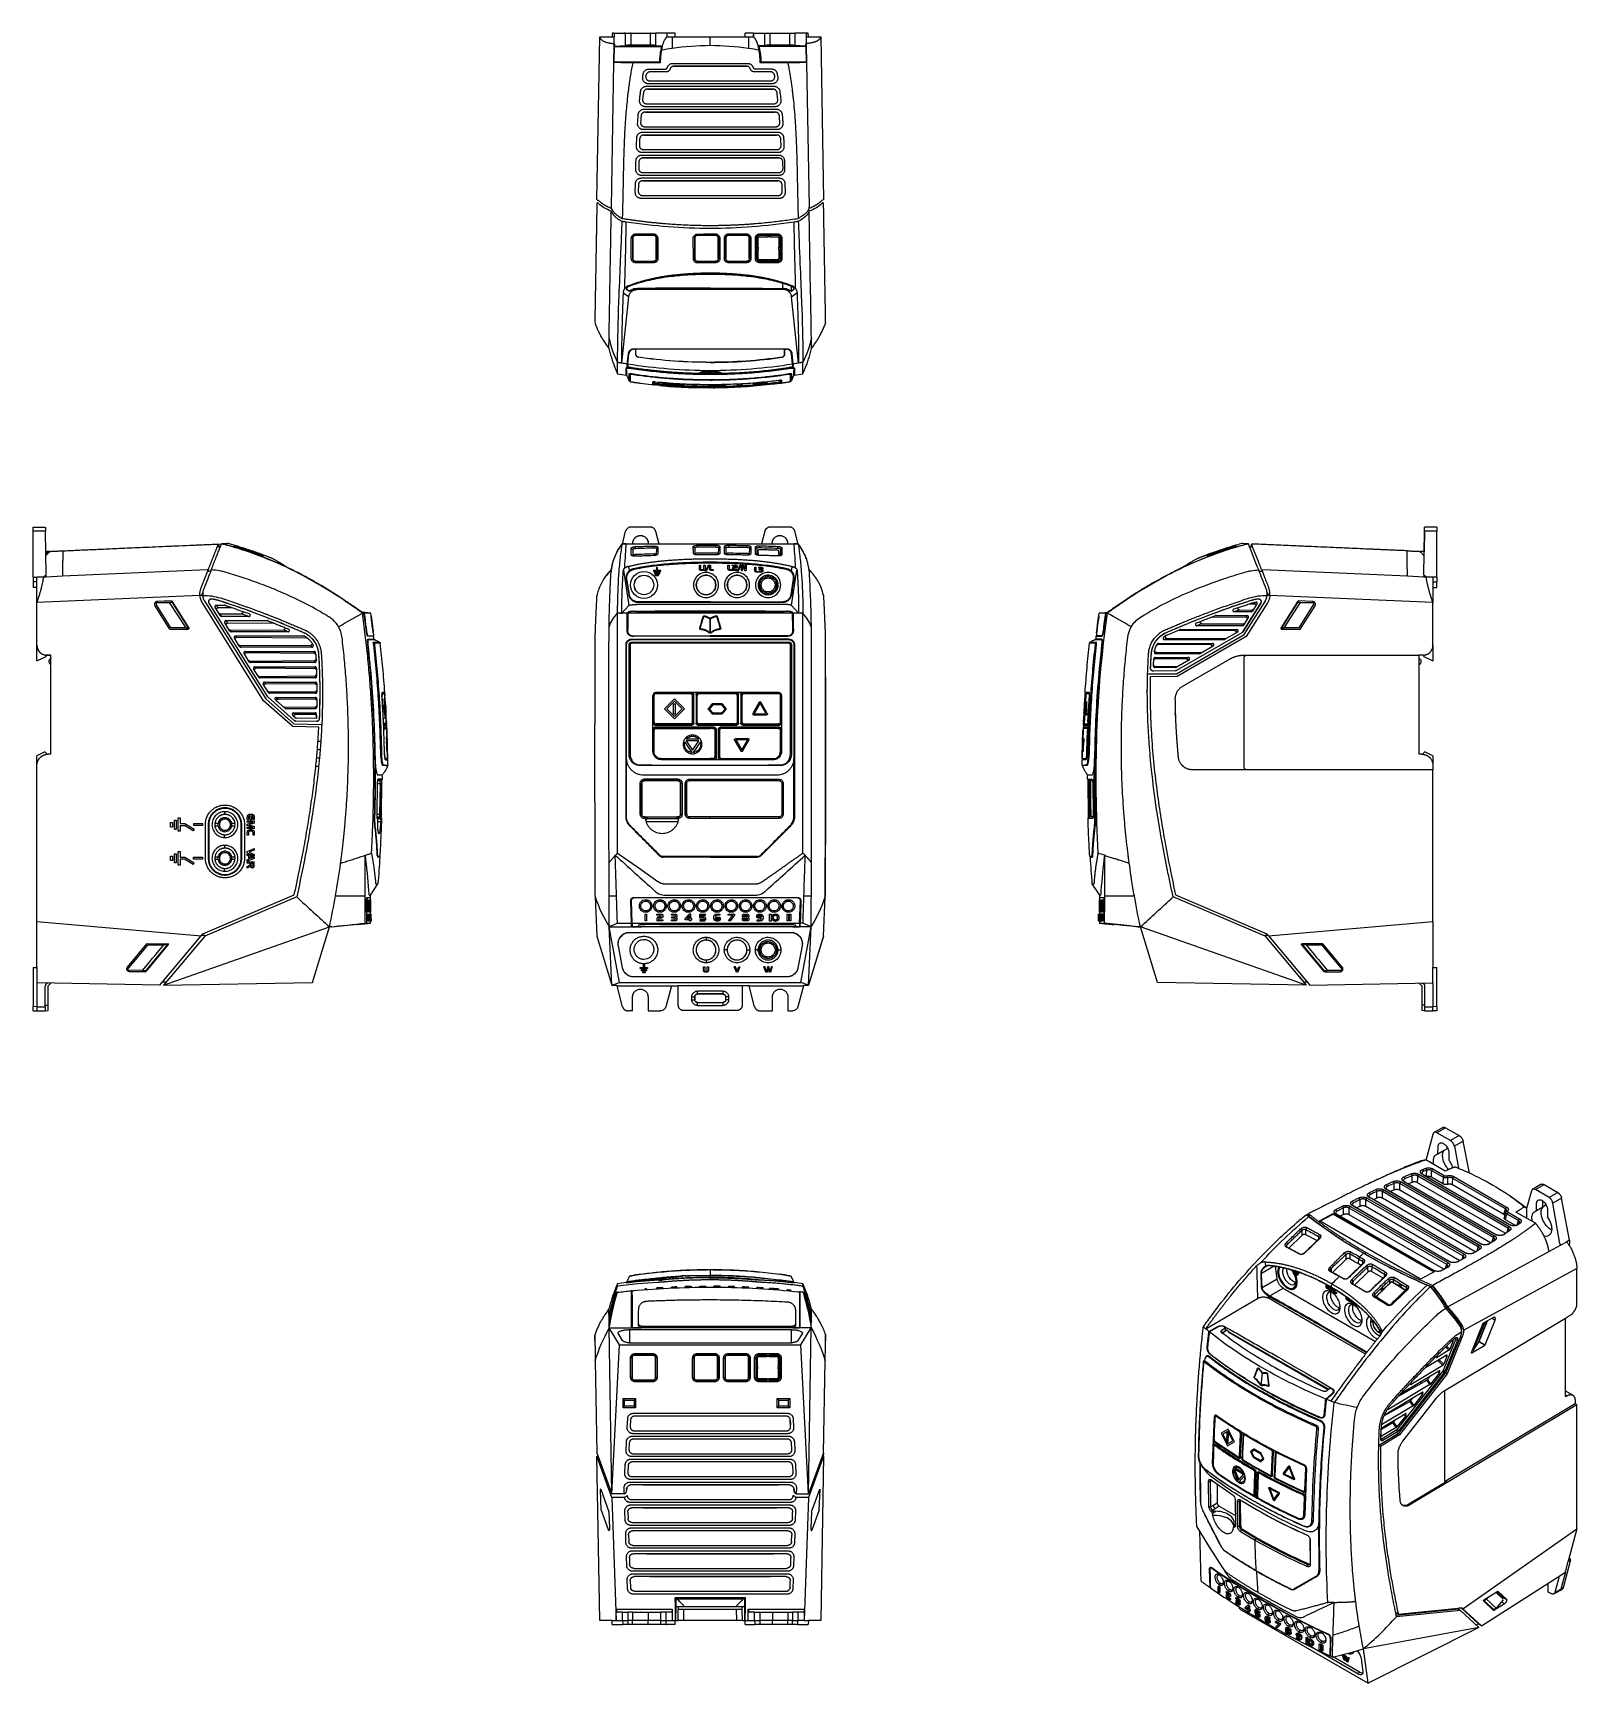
# Model space of a CAD drawing. Extents: x 86 to 639, y 68 to 658.
import ezdxf

# ---------------------------------------------------------------- set-up
doc = ezdxf.new("R2010")
doc.units = 0
doc.layers.get('0').update_dxf_attribs({"linetype": 'CONTINUOUS'})

msp = doc.modelspace()

# ---------------------------------------------------------------- linework, layer by layer
at = {"color": 7, "linetype": 'CONTINUOUS'}
for p, q in [((288.09, 597.99), (289.11, 656.31)), ((293.55, 657.71), (293.51, 656.31)), ((294.19, 657.71), (293.55, 657.71)), ((294.27, 657.71), (294.27, 656.31)), ((294.27, 657.71), (298.31, 657.71)), ((294.27, 653.94), (294.27, 656.31)), ((298.31, 653.28), (298.31, 657.71)), ((300.17, 657.71), (299.96, 657.71)), ((300.25, 657.71), (300.25, 653.31)), ((300.25, 657.71), (307.15, 657.71)), ((307.15, 657.71), (307.15, 653.31)), ((307.41, 657.71), (307.23, 657.71)), ((309.08, 657.71), (309.08, 653.28)), ((313.11, 657.71), (309.08, 657.71)), ((309.66, 657.71), (309.66, 657.71)), ((313.11, 657.71), (313.11, 656.31)), ((316.08, 657.71), (313.11, 657.71)), ((316.11, 656.31), (316.08, 657.71)), ((341.11, 656.31), (341.13, 657.71)), ((344.03, 657.71), (341.13, 657.71)), ((344.11, 657.71), (344.11, 656.31)), ((344.11, 657.71), (348.13, 657.71)), ((344.11, 656.31), (344.11, 657.71)), ((348.13, 653.28), (348.13, 657.71)), ((349.8, 657.71), (349.98, 657.71)), ((350.06, 653.31), (350.06, 657.71)), ((350.06, 657.71), (356.96, 657.71)), ((356.96, 657.71), (356.96, 653.31)), ((357.04, 657.71), (357.25, 657.71)), ((358.9, 657.71), (358.9, 653.28)), ((362.94, 657.71), (358.9, 657.71)), ((359.5, 657.71), (359.5, 657.71)), ((362.94, 657.71), (362.94, 656.31)), ((363.67, 657.71), (362.94, 657.71)), ((362.94, 656.31), (362.94, 653.94)), ((363.7, 656.31), (363.67, 657.71)), ((368.11, 656.31), (369.12, 597.99)), ((294.15, 647.2), (294.25, 652.99)), ((294.25, 652.99), (294.27, 653.94)), ((294.35, 652.89), (294.25, 652.99)), ((294.25, 647.31), (294.35, 652.89)), ((294.35, 652.89), (311.18, 652.89)), ((294.46, 653.01), (298.31, 653.28)), ((307.15, 653.31), (300.25, 653.31)), ((300.94, 653.15), (300.94, 653.21)), ((306.44, 653.21), (306.44, 653.15)), ((309.08, 653.28), (311.43, 653.13)), ((311.48, 653.13), (311.43, 653.13)), ((345.74, 653.13), (346.04, 652.89)), ((348.13, 653.28), (345.78, 653.13)), ((362.86, 652.89), (346.04, 652.89)), ((356.96, 653.31), (350.06, 653.31)), ((350.77, 653.15), (350.77, 653.21)), ((356.27, 653.21), (356.27, 653.15)), ((362.75, 653.01), (358.9, 653.28)), ((362.96, 652.99), (362.86, 652.89)), ((362.86, 652.89), (362.96, 647.31)), ((362.94, 653.94), (362.96, 652.99)), ((362.96, 652.99), (363.07, 647.2)), ((293.25, 595.41), (294.15, 647.2)), ((294.15, 647.2), (294.25, 647.31)), ((310.49, 647.31), (294.25, 647.31)), ((310.76, 647.04), (300.87, 647.04)), ((306.7, 644.81), (312.45, 644.81)), ((312.81, 643.78), (307.07, 643.78)), ((310.49, 647.31), (310.76, 647.04)), ((315.28, 646.86), (341.93, 646.86)), ((315.63, 645.83), (341.58, 645.83)), ((341.57, 645.83), (315.64, 645.83)), ((350.13, 643.84), (344.38, 643.84)), ((344.74, 644.86), (350.5, 644.86)), ((346.73, 647.31), (346.46, 647.04)), ((356.35, 647.04), (346.46, 647.04)), ((362.96, 647.31), (346.73, 647.31)), ((362.96, 647.31), (363.07, 647.2)), ((363.06, 647.2), (363.96, 595.41)), ((305.78, 638.66), (351.43, 638.66)), ((306.16, 637.63), (351.06, 637.63)), ((351.04, 637.63), (306.17, 637.63)), ((350.73, 639.55), (306.48, 639.55)), ((307.01, 640.59), (350.2, 640.59)), ((305.87, 632.39), (351.34, 632.39)), ((304.94, 630.46), (352.27, 630.46)), ((305.34, 629.43), (351.88, 629.43)), ((351.87, 629.43), (305.35, 629.43)), ((351.83, 631.35), (305.38, 631.35)), ((304.43, 622.26), (352.78, 622.26)), ((352.53, 623.15), (304.69, 623.15)), ((304.85, 621.23), (352.37, 621.23)), ((352.36, 621.23), (304.86, 621.23)), ((305.16, 624.19), (352.05, 624.19)), ((304.14, 614.06), (353.14, 614.06)), ((352.94, 614.95), (304.28, 614.95)), ((304.74, 615.99), (352.48, 615.99)), ((304.56, 613.03), (353.12, 613.03)), ((353.11, 613.03), (304.57, 613.03)), ((301.82, 600.68), (301.89, 603.86)), ((302.91, 603.39), (302.86, 601.09)), ((303.96, 605.86), (353.25, 605.86)), ((353.22, 606.75), (304.04, 606.75)), ((304.38, 604.83), (352.83, 604.83)), ((352.82, 604.83), (304.39, 604.83)), ((304.49, 607.79), (353.17, 607.79)), ((354.35, 601.09), (354.31, 603.39)), ((355.33, 603.86), (355.39, 600.68)), ((353.34, 598.55), (303.87, 598.55)), ((304.33, 599.59), (352.89, 599.59)), ((298.6, 590.07), (297.6, 590.23)), ((359.58, 591.33), (359.57, 591.33)), ((360.09, 591.41), (360.07, 591.41)), ((300.89, 584.36), (300.91, 584.36)), ((300.91, 584.36), (300.91, 577.06)), ((301.92, 585.36), (301.92, 585.38)), ((308.32, 585.38), (308.32, 585.36)), ((309.34, 584.36), (309.32, 584.36)), ((323.07, 584.36), (323.09, 584.36)), ((324.1, 585.38), (324.1, 585.36)), ((328.61, 585.36), (328.61, 585.38)), ((330.5, 585.38), (330.5, 585.36)), ((331.52, 584.36), (331.5, 584.36)), ((331.5, 577.06), (331.5, 584.36)), ((334.16, 584.36), (334.18, 584.36)), ((335.19, 585.38), (335.19, 585.36)), ((341.59, 585.38), (341.59, 585.36)), ((342.61, 584.36), (342.59, 584.36)), ((345.25, 584.36), (345.27, 584.36)), ((345.27, 584.36), (345.27, 581.11)), ((345.78, 584.36), (345.78, 584.36)), ((349.09, 585.36), (346.28, 585.36)), ((346.28, 584.86), (346.28, 584.85)), ((349.09, 585.37), (349.88, 585.37)), ((349.09, 585.37), (349.09, 585.37)), ((349.09, 584.85), (349.09, 584.86)), ((349.88, 585.37), (349.89, 585.37)), ((349.88, 585.37), (349.88, 584.84)), ((349.89, 584.86), (349.88, 584.85)), ((352.7, 585.36), (349.89, 585.36)), ((352.7, 585.38), (352.7, 585.36)), ((352.7, 584.86), (352.7, 584.85)), ((353.2, 584.36), (353.19, 584.36)), ((353.72, 584.36), (353.7, 584.36)), ((353.7, 581.11), (353.7, 584.36)), ((287.77, 579.66), (287.77, 579.66)), ((287.77, 579.66), (287.77, 579.66)), ((345.26, 581.1), (345.27, 581.11)), ((345.26, 581.1), (345.78, 581.1)), ((345.27, 580.31), (345.26, 580.31)), ((345.27, 580.31), (345.27, 577.06)), ((345.78, 581.11), (345.78, 581.1)), ((345.78, 580.31), (345.78, 580.31)), ((353.19, 581.1), (353.2, 581.11)), ((353.71, 580.31), (353.19, 580.31)), ((353.2, 580.31), (353.19, 580.31)), ((353.7, 577.06), (353.7, 580.31)), ((353.71, 581.11), (353.71, 581.1)), ((353.71, 580.31), (353.71, 580.31)), ((300.89, 577.06), (300.91, 577.06)), ((301.48, 576.16), (301.47, 576.16)), ((301.92, 576.06), (301.92, 576.03)), ((308.32, 576.03), (308.32, 576.06)), ((308.76, 576.16), (308.75, 576.16)), ((309.34, 577.06), (309.32, 577.06)), ((323.07, 577.06), (323.09, 577.06)), ((323.66, 576.16), (323.65, 576.16)), ((324.1, 576.06), (324.1, 576.03)), ((328.61, 576.06), (328.61, 576.03)), ((328.61, 576.06), (330.5, 576.06)), ((330.5, 575.56), (328.61, 575.56)), ((330.5, 576.03), (330.5, 576.06)), ((330.94, 576.16), (330.95, 576.16)), ((331.52, 577.06), (331.5, 577.06)), ((334.18, 577.06), (334.16, 577.06)), ((334.75, 576.16), (334.74, 576.16)), ((335.19, 576.06), (335.19, 576.03)), ((341.59, 576.03), (341.59, 576.06)), ((342.03, 576.16), (342.04, 576.16)), ((342.61, 577.06), (342.59, 577.06)), ((345.27, 577.06), (345.25, 577.06)), ((345.78, 577.06), (345.78, 577.06)), ((345.84, 576.16), (345.83, 576.16)), ((346.28, 576.56), (346.28, 576.56)), ((346.28, 576.06), (346.28, 576.03)), ((346.28, 576.06), (349.09, 576.06)), ((349.09, 576.56), (349.09, 576.56)), ((349.09, 576.04), (349.09, 576.56)), ((349.09, 576.56), (349.09, 576.05)), ((349.09, 576.04), (349.09, 576.05)), ((349.88, 576.04), (349.09, 576.04)), ((349.89, 576.56), (349.88, 576.56)), ((349.89, 576.05), (349.88, 576.04)), ((349.89, 576.05), (349.89, 576.56)), ((349.89, 576.06), (352.7, 576.06)), ((352.7, 576.56), (352.7, 576.56)), ((352.7, 576.03), (352.7, 576.06)), ((353.14, 576.16), (353.15, 576.16)), ((353.19, 577.06), (353.2, 577.06)), ((353.72, 577.06), (353.7, 577.06)), ((328.61, 571.5), (328.61, 571.92)), ((296.99, 539.65), (299.49, 563.33)), ((328.61, 565.96), (302.4, 565.96)), ((328.61, 566.24), (328.61, 566.48)), ((328.61, 565.96), (328.61, 566.24)), ((354.82, 565.96), (328.61, 565.96)), ((360.23, 539.65), (357.72, 563.33)), ((298.96, 539.32), (299.35, 543.02)), ((299.16, 539.29), (299.55, 543)), ((302.03, 542.73), (302.03, 544.61)), ((302.04, 544.61), (302.03, 544.61)), ((302.04, 544.61), (302.04, 544.81)), ((302.04, 542.74), (302.04, 544.61)), ((355.17, 544.61), (355.17, 544.81)), ((355.17, 544.61), (355.18, 544.61)), ((355.17, 542.74), (355.17, 544.61)), ((355.18, 544.61), (355.18, 542.73)), ((358.05, 539.29), (357.66, 543)), ((358.25, 539.32), (357.86, 543.02)), ((298.48, 537.37), (298.65, 537.34)), ((298.65, 537.11), (298.69, 535.24)), ((302.04, 542.74), (302.03, 542.73)), ((302.89, 541.74), (302.9, 541.75)), ((354.32, 541.74), (354.31, 541.75)), ((355.18, 542.73), (355.17, 542.74)), ((358.53, 535.24), (358.56, 537.11)), ((358.56, 537.34), (358.73, 537.37)), ((295.48, 535.86), (298.49, 535.38)), ((298.69, 535.23), (298.69, 535.26)), ((299.57, 533.33), (299.57, 533.35)), ((303.69, 532.46), (308.49, 531.93)), ((308.13, 532), (308.13, 532.9)), ((308.13, 532.46), (308.13, 532.9)), ((308.13, 532.9), (308.13, 532.36)), ((308.13, 532.43), (308.13, 532.46)), ((308.13, 532.39), (308.13, 532.43)), ((308.13, 532.36), (308.13, 532.39)), ((308.33, 532.53), (308.33, 533.06)), ((308.33, 532.16), (308.33, 532.39)), ((308.51, 532.33), (308.51, 532.86)), ((308.51, 531.96), (308.51, 532.19)), ((308.67, 531.91), (308.86, 531.89)), ((312.15, 532.06), (308.83, 532.32)), ((315.83, 532.16), (312.22, 532.21)), ((312.22, 532.21), (312.22, 532.2)), ((312.22, 532.2), (315.83, 531.73)), ((315.83, 532.15), (312.22, 532.2)), ((313.07, 532.14), (315.83, 531.79)), ((315.83, 532.09), (313.07, 532.13)), ((313.07, 532.13), (315.83, 531.78)), ((315.5, 532.06), (316.16, 532.02)), ((315.5, 532.06), (315.5, 532.05)), ((315.5, 531.85), (315.5, 532.05)), ((315.5, 532.05), (316.16, 532.01)), ((315.5, 531.85), (316.16, 531.81)), ((319.43, 531.73), (315.83, 532.16)), ((315.83, 532.16), (315.83, 532.15)), ((319.43, 531.72), (315.83, 532.15)), ((318.58, 531.76), (315.83, 532.09)), ((315.83, 531.79), (318.58, 531.77)), ((315.83, 531.79), (315.83, 531.78)), ((315.83, 531.78), (318.58, 531.76)), ((315.83, 531.73), (319.43, 531.72)), ((316.16, 531.82), (316.16, 532.02)), ((316.16, 532.02), (316.16, 532.01)), ((316.16, 531.81), (316.16, 532.01)), ((316.16, 531.82), (316.16, 531.81)), ((319.43, 531.73), (319.43, 531.72)), ((322.1, 531.01), (319.5, 531.23)), ((319.99, 531.22), (322.29, 531.03)), ((324.59, 531.06), (319.99, 531.22)), ((320.19, 531.21), (322.29, 531.04)), ((322.32, 531.38), (322.32, 531.91)), ((322.53, 532.11), (322.53, 531.58)), ((322.53, 532.04), (322.53, 531.58)), ((323.53, 531.42), (322.68, 531.44)), ((322.73, 532.04), (322.73, 531.44)), ((322.73, 531.44), (322.73, 532.03)), ((323.53, 532.01), (323.54, 532.02)), ((323.53, 532.01), (323.53, 531.42)), ((323.53, 531.42), (323.53, 532.01)), ((323.73, 531.53), (323.73, 532.06)), ((323.92, 531.33), (323.92, 531.86)), ((328.61, 531.86), (324.72, 531.9)), ((328.61, 531.24), (324.72, 531.28)), ((324.85, 536.25), (324.85, 536.26)), ((324.85, 536.26), (324.85, 536.25)), ((324.87, 536.27), (324.87, 536.26)), ((325.08, 536.24), (325.08, 536.24)), ((325.23, 536.22), (325.23, 536.21)), ((326.09, 536.77), (326.09, 536.76)), ((328.61, 531.29), (326.19, 531.35)), ((326.59, 536.8), (326.59, 536.79)), ((329.23, 531.67), (327.97, 531.58)), ((329.23, 531.66), (327.97, 531.57)), ((327.97, 531.58), (327.97, 531.57)), ((327.97, 531.55), (329.23, 531.47)), ((328.17, 536.05), (328.17, 536.04)), ((329.4, 531.65), (328.44, 531.58)), ((328.44, 531.56), (329.4, 531.51)), ((328.44, 531.56), (328.44, 531.55)), ((328.44, 531.55), (329.4, 531.5)), ((328.61, 536.67), (328.61, 536.66)), ((337.54, 532.06), (328.61, 531.86)), ((337.54, 531.44), (328.61, 531.24)), ((330.03, 531.29), (328.61, 531.29)), ((329.53, 531.17), (328.61, 531.17)), ((329.04, 536.05), (329.04, 536.04)), ((329.23, 531.67), (329.23, 531.66)), ((329.4, 531.51), (329.4, 531.5)), ((332.76, 531.72), (329.46, 531.68)), ((332.76, 531.71), (329.46, 531.67)), ((329.46, 531.68), (329.46, 531.67)), ((329.46, 531.47), (332.76, 531.51)), ((332.59, 531.69), (329.63, 531.65)), ((329.63, 531.5), (332.59, 531.54)), ((329.63, 531.49), (332.59, 531.53)), ((329.63, 531.5), (329.63, 531.49)), ((330.33, 530.87), (330.33, 531.14)), ((330.53, 531.34), (330.53, 531.07)), ((330.53, 531.07), (330.53, 531.28)), ((330.63, 536.8), (330.63, 536.79)), ((330.73, 531.27), (330.73, 530.96)), ((330.73, 531.27), (330.73, 530.96)), ((331.12, 536.77), (331.12, 536.76)), ((331.53, 530.97), (331.53, 531.28)), ((331.53, 530.97), (331.53, 531.28)), ((331.73, 531.37), (331.73, 531.09)), ((331.93, 531.17), (331.93, 530.89)), ((331.98, 536.22), (331.98, 536.21)), ((332.35, 536.27), (332.35, 536.26)), ((332.36, 536.26), (332.36, 536.25)), ((332.36, 536.26), (332.36, 536.25)), ((332.36, 536.25), (332.36, 536.24)), ((332.59, 531.54), (332.59, 531.53)), ((332.76, 531.72), (332.76, 531.71)), ((333.78, 531.65), (332.82, 531.69)), ((332.82, 531.55), (333.78, 531.63)), ((332.82, 531.54), (333.78, 531.62)), ((332.82, 531.55), (332.82, 531.54)), ((334.25, 531.66), (332.98, 531.72)), ((332.98, 531.72), (332.98, 531.71)), ((334.25, 531.65), (332.98, 531.71)), ((332.98, 531.52), (334.25, 531.63)), ((333.78, 531.63), (333.78, 531.62)), ((334.25, 531.66), (334.25, 531.65)), ((337.33, 531.2), (339.58, 531.21)), ((342.14, 531.51), (337.64, 531.24)), ((342.14, 531.5), (337.64, 531.23)), ((337.64, 531.24), (337.64, 531.23)), ((342.02, 531.47), (337.76, 531.22)), ((337.76, 531.22), (339.89, 531.23)), ((337.95, 531.23), (339.89, 531.24)), ((338.34, 531.52), (338.34, 532.05)), ((338.53, 532.25), (338.53, 531.72)), ((338.53, 532.23), (338.53, 531.72)), ((338.73, 531.62), (338.73, 532.21)), ((338.73, 532.18), (338.73, 531.62)), ((339.53, 531.66), (338.73, 531.63)), ((339.53, 532.25), (339.53, 531.67)), ((339.53, 531.67), (339.53, 532.23)), ((339.73, 532.33), (339.73, 531.81)), ((339.89, 531.23), (342.02, 531.47)), ((339.89, 531.24), (341.84, 531.46)), ((339.89, 531.24), (339.89, 531.23)), ((339.94, 532.13), (339.94, 531.61)), ((340.2, 531.24), (342.46, 531.5)), ((342.14, 531.51), (342.14, 531.5)), ((346.12, 532.45), (343.84, 532.02)), ((346.12, 532.44), (343.84, 532.01)), ((343.84, 532.02), (343.84, 532.01)), ((344.15, 532.01), (348.72, 532.44)), ((346.43, 532.45), (344.27, 532.04)), ((344.27, 532.04), (348.59, 532.45)), ((344.38, 532.06), (348.48, 532.45)), ((346.12, 532.45), (346.12, 532.44)), ((348.59, 532.45), (346.43, 532.45)), ((349.03, 532.51), (346.74, 532.51)), ((346.74, 532.51), (346.74, 532.5)), ((349.03, 532.5), (346.74, 532.5)), ((349.03, 532.51), (349.03, 532.5)), ((350.7, 532.15), (351.15, 532.2)), ((351.61, 532.25), (352.04, 532.3)), ((353.75, 532.93), (353.75, 533.46)), ((353.75, 532.57), (353.75, 532.79)), ((353.93, 533.13), (353.93, 533.66)), ((353.93, 533.52), (353.93, 533.13)), ((353.93, 532.77), (353.93, 532.99)), ((353.93, 532.77), (353.93, 532.98)), ((354.13, 533.51), (354.13, 533.08)), ((354.13, 533.51), (354.13, 532.62)), ((357.64, 533.35), (357.64, 533.33)), ((358.53, 535.23), (358.53, 535.26)), ((358.72, 535.38), (361.73, 535.86)), ((322.29, 531.04), (324.38, 531.07)), ((322.29, 531.03), (324.59, 531.06)), ((322.29, 531.04), (322.29, 531.03)), ((325.08, 531.04), (322.48, 531)), ((323.78, 530.91), (328.61, 530.81)), ((324.33, 530.94), (328.61, 530.85)), ((328.61, 530.84), (325.52, 530.91)), ((325.65, 531), (325.65, 531.01)), ((328.61, 530.81), (331.93, 530.88)), ((329.68, 530.86), (328.61, 530.84)), ((329.53, 530.85), (328.61, 530.85)), ((328.61, 530.81), (328.61, 530.84)), ((331.82, 530.9), (330.35, 530.87)), ((330.73, 530.95), (330.48, 530.95)), ((330.53, 531.07), (330.49, 531.06)), ((331.53, 530.96), (330.73, 530.95)), ((331.77, 530.96), (331.53, 530.96)), ((332.73, 530.9), (333.17, 530.91)), ((86.4, 481.01), (90.8, 481.01)), ((90.83, 479.49), (86.4, 479.49)), ((86.4, 463.1), (86.4, 479.49)), ((91.1, 463.88), (90.83, 479.49)), ((297.19, 474.94), (298.31, 479.49)), ((307.15, 481.01), (300.25, 481.01)), ((309.08, 479.52), (310.27, 475.07)), ((348.13, 479.52), (346.94, 475.07)), ((356.96, 481.01), (350.06, 481.01)), ((360.02, 474.94), (358.9, 479.49)), ((583.78, 463.88), (584.06, 479.49)), ((584.06, 479.52), (583.93, 472.18)), ((588.48, 479.49), (584.06, 479.49)), ((588.48, 481.01), (584.08, 481.01)), ((588.48, 463.1), (588.48, 479.49)), ((588.49, 478.98), (588.48, 478.98)), ((152.7, 474.95), (153.8, 475)), ((152.7, 474.93), (152.7, 474.92)), ((157.07, 474.89), (156.26, 475.11)), ((158.24, 474.54), (157.07, 474.88)), ((158.24, 474.24), (158.73, 473.6)), ((158.31, 474.51), (158.3, 474.51)), ((159.9, 473.79), (159.8, 473.45)), ((300.39, 473.47), (300.89, 473.01)), ((300.94, 474.97), (300.94, 475.26)), ((300.96, 474.97), (300.96, 475.26)), ((301.92, 473.38), (301.89, 474.02)), ((306.41, 475.26), (306.41, 475)), ((306.44, 475.26), (306.44, 475)), ((308.3, 474.24), (308.32, 473.6)), ((309.34, 473.3), (309.32, 471.1)), ((309.84, 473.79), (309.34, 473.3)), ((322.48, 474.01), (323.07, 473.45)), ((323.07, 473.45), (323.09, 471.34)), ((324.09, 474.51), (324.1, 473.95)), ((330.5, 474.54), (330.5, 473.9)), ((331.52, 473.56), (331.5, 471.36)), ((332.02, 474.03), (331.52, 473.56)), ((333.66, 474.02), (334.16, 473.54)), ((334.16, 473.54), (334.18, 471.34)), ((335.19, 474.51), (335.19, 473.87)), ((341.6, 474.42), (341.59, 473.78)), ((342.61, 473.43), (342.59, 471.23)), ((343.11, 473.9), (342.61, 473.43)), ((344.75, 473.86), (345.25, 473.37)), ((345.78, 471.79), (345.78, 472.62)), ((346.28, 473.67), (346.29, 474.31)), ((350.77, 475), (350.77, 475.26)), ((350.8, 475), (350.8, 475.26)), ((352.72, 474.11), (352.7, 473.47)), ((353.2, 471.56), (353.19, 472.41)), ((354.22, 473.57), (353.72, 473.11)), ((356.25, 475.26), (356.25, 474.97)), ((356.27, 475.26), (356.27, 474.97)), ((514.98, 473.86), (515.06, 473.59)), ((516.64, 474.54), (517.82, 474.88)), ((518.62, 475.11), (517.81, 474.89)), ((521.48, 473.98), (522.11, 473.96)), ((522.11, 473.96), (522.1, 473.97)), ((522.19, 474.92), (522.18, 474.95)), ((522.18, 474.93), (522.19, 474.92)), ((167.23, 471.34), (167.11, 471.03)), ((168.63, 471.05), (168.65, 471.04)), ((300.91, 470.81), (300.91, 470.64)), ((309.4, 466.58), (309.4, 465.45)), ((309.78, 466.58), (309.4, 466.58)), ((309.78, 465.45), (309.78, 466.58)), ((324.73, 466.27), (324.73, 467.44)), ((324.73, 467.44), (325.13, 467.44)), ((324.73, 466.22), (324.73, 466.27)), ((324.73, 466.17), (324.73, 466.22)), ((325.13, 467.44), (325.13, 466.25)), ((325.13, 466.25), (325.13, 466.22)), ((325.13, 466.22), (325.13, 466.2)), ((325.13, 466.2), (325.13, 466.17)), ((326.37, 467.44), (326.79, 467.44)), ((326.37, 465.47), (326.37, 467.44)), ((326.79, 467.44), (326.79, 465.47)), ((327, 465.22), (327.96, 467.47)), ((328.15, 467.47), (327.18, 465.22)), ((327.96, 467.47), (328.15, 467.47)), ((328.31, 466.27), (328.31, 467.44)), ((328.31, 467.44), (328.71, 467.44)), ((328.31, 466.22), (328.31, 466.27)), ((328.31, 466.17), (328.31, 466.22)), ((330.5, 471.09), (328.61, 471.09)), ((328.61, 468.19), (328.61, 468.2)), ((328.71, 467.44), (328.71, 466.25)), ((328.71, 466.25), (328.71, 466.22)), ((328.71, 466.22), (328.71, 466.2)), ((328.71, 466.2), (328.71, 466.17)), ((334.94, 466.27), (334.94, 467.44)), ((334.94, 467.44), (335.34, 467.44)), ((334.94, 466.22), (334.94, 466.27)), ((334.95, 466.17), (334.94, 466.22)), ((335.34, 467.44), (335.34, 466.25)), ((335.34, 466.25), (335.34, 466.22)), ((335.34, 466.22), (335.34, 466.2)), ((335.34, 466.2), (335.34, 466.17)), ((336.5, 467.11), (336.5, 467.44)), ((336.5, 467.44), (337.62, 467.44)), ((337.44, 467.11), (336.5, 467.11)), ((336.52, 466.24), (336.51, 466.21)), ((336.51, 466.21), (336.51, 466.17)), ((336.53, 466.3), (336.52, 466.27)), ((336.52, 466.27), (336.52, 466.24)), ((336.54, 466.33), (336.53, 466.3)), ((336.55, 466.35), (336.54, 466.33)), ((336.56, 466.38), (336.55, 466.35)), ((336.57, 466.4), (336.56, 466.38)), ((336.59, 466.42), (336.57, 466.4)), ((336.6, 466.44), (336.59, 466.42)), ((336.62, 466.46), (336.6, 466.44)), ((336.63, 466.48), (336.62, 466.46)), ((336.65, 466.5), (336.63, 466.48)), ((336.67, 466.52), (336.65, 466.5)), ((336.69, 466.53), (336.67, 466.52)), ((336.72, 466.55), (336.69, 466.53)), ((336.75, 466.56), (336.72, 466.55)), ((336.77, 466.58), (336.75, 466.56)), ((336.8, 466.59), (336.77, 466.58)), ((336.84, 466.6), (336.8, 466.59)), ((336.87, 466.61), (336.84, 466.6)), ((336.9, 466.62), (336.87, 466.61)), ((336.94, 466.62), (336.9, 466.62)), ((336.98, 466.63), (336.94, 466.62)), ((337.02, 466.63), (336.98, 466.63)), ((336.99, 466.2), (336.98, 466.19)), ((337, 466.21), (336.99, 466.2)), ((337.01, 466.22), (337, 466.21)), ((337.02, 466.23), (337.01, 466.22)), ((337.06, 466.64), (337.02, 466.63)), ((337.03, 466.24), (337.02, 466.23)), ((337.04, 466.25), (337.03, 466.24)), ((337.05, 466.25), (337.04, 466.25)), ((337.06, 466.26), (337.05, 466.25)), ((337.11, 466.64), (337.06, 466.64)), ((337.07, 466.27), (337.06, 466.26)), ((337.09, 466.27), (337.07, 466.27)), ((337.1, 466.28), (337.09, 466.27)), ((337.12, 466.28), (337.1, 466.28)), ((337.16, 466.64), (337.11, 466.64)), ((337.13, 466.29), (337.12, 466.28)), ((337.15, 466.29), (337.13, 466.29)), ((337.17, 466.29), (337.15, 466.29)), ((337.2, 466.64), (337.16, 466.64)), ((337.18, 466.29), (337.17, 466.29)), ((337.2, 466.3), (337.18, 466.29)), ((337.54, 466.64), (337.2, 466.64)), ((337.22, 466.3), (337.2, 466.3)), ((337.24, 466.3), (337.22, 466.3)), ((337.26, 466.3), (337.24, 466.3)), ((337.63, 466.3), (337.26, 466.3)), ((337.44, 467.11), (337.46, 467.11)), ((337.46, 467.11), (337.48, 467.11)), ((337.48, 467.11), (337.5, 467.11)), ((337.5, 467.11), (337.52, 467.11)), ((337.52, 467.11), (337.54, 467.11)), ((337.54, 467.11), (337.56, 467.1)), ((337.55, 466.64), (337.54, 466.64)), ((337.56, 466.64), (337.55, 466.64)), ((337.56, 467.1), (337.58, 467.1)), ((337.57, 466.65), (337.56, 466.64)), ((337.58, 466.65), (337.57, 466.65)), ((337.58, 467.1), (337.6, 467.1)), ((337.59, 466.65), (337.58, 466.65)), ((337.61, 466.65), (337.59, 466.65)), ((337.6, 467.1), (337.61, 467.09)), ((337.61, 467.09), (337.63, 467.09)), ((337.62, 466.65), (337.61, 466.65)), ((337.62, 467.44), (337.66, 467.44)), ((337.63, 466.66), (337.62, 466.65)), ((337.63, 467.09), (337.64, 467.08)), ((337.64, 466.66), (337.63, 466.66)), ((337.67, 466.3), (337.63, 466.3)), ((337.64, 467.08), (337.66, 467.08)), ((337.65, 466.67), (337.64, 466.66)), ((337.66, 466.67), (337.65, 466.67)), ((337.66, 467.44), (337.69, 467.44)), ((337.66, 467.08), (337.67, 467.07)), ((337.67, 466.68), (337.66, 466.67)), ((337.67, 467.07), (337.68, 467.06)), ((337.68, 466.69), (337.67, 466.68)), ((337.67, 466.68), (337.67, 466.68)), ((337.71, 466.3), (337.67, 466.3)), ((337.68, 467.06), (337.69, 467.05)), ((337.69, 466.7), (337.68, 466.69)), ((337.69, 467.44), (337.72, 467.44)), ((337.69, 467.05), (337.7, 467.05)), ((337.7, 466.7), (337.69, 466.7)), ((337.7, 467.05), (337.71, 467.04)), ((337.71, 466.71), (337.7, 466.7)), ((337.71, 467.04), (337.72, 467.03)), ((337.72, 466.72), (337.71, 466.71)), ((337.74, 466.3), (337.71, 466.3)), ((337.72, 467.44), (337.75, 467.44)), ((337.72, 467.03), (337.72, 467.02)), ((337.72, 467.02), (337.73, 467.01)), ((337.72, 466.73), (337.72, 466.72)), ((337.73, 466.73), (337.72, 466.73)), ((337.73, 467.01), (337.73, 467)), ((337.73, 467), (337.74, 466.99)), ((337.74, 466.75), (337.73, 466.74)), ((337.73, 466.74), (337.73, 466.73)), ((337.74, 466.99), (337.74, 466.98)), ((337.74, 466.98), (337.75, 466.97)), ((337.75, 466.77), (337.74, 466.76)), ((337.74, 466.76), (337.74, 466.75)), ((337.78, 466.31), (337.74, 466.3)), ((337.75, 467.44), (337.78, 467.43)), ((337.75, 466.97), (337.75, 466.96)), ((337.75, 466.96), (337.76, 466.95)), ((337.76, 466.79), (337.75, 466.78)), ((337.75, 466.78), (337.75, 466.77)), ((337.76, 466.95), (337.76, 466.94)), ((337.76, 466.94), (337.76, 466.92)), ((337.76, 466.92), (337.76, 466.91)), ((337.76, 466.91), (337.76, 466.89)), ((337.76, 466.89), (337.76, 466.88)), ((337.76, 466.88), (337.77, 466.86)), ((337.77, 466.86), (337.76, 466.85)), ((337.76, 466.85), (337.76, 466.84)), ((337.76, 466.84), (337.76, 466.83)), ((337.76, 466.83), (337.76, 466.82)), ((337.76, 466.82), (337.76, 466.8)), ((337.76, 466.8), (337.76, 466.79)), ((337.78, 467.43), (337.81, 467.43)), ((337.81, 466.31), (337.78, 466.31)), ((337.81, 467.43), (337.84, 467.42)), ((337.84, 466.32), (337.81, 466.31)), ((337.84, 467.42), (337.87, 467.41)), ((337.87, 466.33), (337.84, 466.32)), ((337.87, 467.41), (337.9, 467.4)), ((337.9, 466.34), (337.87, 466.33)), ((337.9, 467.4), (337.92, 467.39)), ((337.93, 466.35), (337.9, 466.34)), ((337.92, 467.39), (337.95, 467.38)), ((337.95, 466.36), (337.93, 466.35)), ((337.95, 467.38), (337.97, 467.37)), ((337.98, 466.37), (337.95, 466.36)), ((337.97, 467.37), (337.99, 467.36)), ((338, 466.39), (337.98, 466.37)), ((337.99, 467.36), (338.01, 467.35)), ((338.02, 466.41), (338, 466.39)), ((338.01, 467.35), (338.03, 467.33)), ((338.05, 466.42), (338.02, 466.41)), ((338.03, 467.33), (338.05, 467.32)), ((338.05, 467.32), (338.07, 467.3)), ((338.07, 466.44), (338.05, 466.42)), ((338.07, 467.3), (338.09, 467.28)), ((338.08, 466.46), (338.07, 466.44)), ((338.1, 466.48), (338.08, 466.46)), ((338.09, 467.28), (338.11, 467.26)), ((338.11, 466.5), (338.1, 466.48)), ((338.11, 467.26), (338.12, 467.24)), ((338.13, 466.52), (338.11, 466.5)), ((338.12, 467.24), (338.14, 467.22)), ((338.14, 466.54), (338.13, 466.52)), ((338.14, 467.22), (338.15, 467.19)), ((338.15, 466.56), (338.14, 466.54)), ((338.15, 467.19), (338.16, 467.17)), ((338.16, 466.59), (338.15, 466.56)), ((338.16, 467.17), (338.18, 467.14)), ((338.17, 466.61), (338.16, 466.59)), ((338.18, 466.64), (338.17, 466.61)), ((338.18, 467.14), (338.19, 467.11)), ((338.19, 466.67), (338.18, 466.64)), ((338.19, 467.11), (338.19, 467.09)), ((338.19, 467.09), (338.2, 467.06)), ((338.2, 466.7), (338.19, 466.67)), ((338.2, 467.06), (338.21, 467.03)), ((338.21, 466.76), (338.2, 466.73)), ((338.2, 466.73), (338.2, 466.7)), ((338.21, 467.03), (338.21, 466.99)), ((338.21, 466.99), (338.21, 466.96)), ((338.21, 466.96), (338.22, 466.93)), ((338.22, 466.86), (338.21, 466.82)), ((338.21, 466.82), (338.21, 466.79)), ((338.21, 466.79), (338.21, 466.76)), ((338.22, 466.93), (338.22, 466.89)), ((338.22, 466.89), (338.22, 466.86)), ((338.41, 465.22), (339.36, 467.47)), ((339.56, 467.47), (338.59, 465.22)), ((339.36, 467.47), (339.56, 467.47)), ((339.76, 465.47), (339.76, 467.44)), ((339.76, 467.44), (340.28, 467.44)), ((340.16, 466.97), (341, 465.47)), ((340.16, 465.47), (340.16, 466.97)), ((340.28, 467.44), (341.08, 466.02)), ((341.08, 466.02), (341.08, 467.44)), ((341.08, 467.44), (341.47, 467.44)), ((341.47, 467.44), (341.47, 465.47)), ((344.55, 465.6), (344.55, 466.65)), ((344.55, 466.65), (344.9, 466.65)), ((344.9, 466.65), (344.9, 465.58)), ((345.26, 471.6), (345.78, 471.58)), ((345.78, 471.58), (345.78, 471.79)), ((345.78, 471.32), (345.78, 470.93)), ((346.02, 466.36), (346.02, 466.65)), ((346.02, 466.65), (346.86, 466.65)), ((346.73, 466.36), (346.02, 466.36)), ((346.77, 466.36), (346.73, 466.36)), ((346.8, 466.35), (346.77, 466.36)), ((346.83, 466.35), (346.8, 466.35)), ((346.86, 466.34), (346.83, 466.35)), ((346.86, 466.65), (346.9, 466.65)), ((346.89, 466.34), (346.86, 466.34)), ((346.91, 466.33), (346.89, 466.34)), ((346.9, 466.65), (346.95, 466.65)), ((346.93, 466.31), (346.91, 466.33)), ((346.95, 466.3), (346.93, 466.31)), ((346.95, 466.65), (346.98, 466.65)), ((346.97, 466.29), (346.95, 466.3)), ((346.99, 466.27), (346.97, 466.29)), ((346.98, 466.65), (347.02, 466.64)), ((347, 466.25), (346.99, 466.27)), ((347.01, 466.23), (347, 466.25)), ((347.02, 466.21), (347.01, 466.23)), ((347.02, 466.64), (347.06, 466.64)), ((347.02, 466.19), (347.02, 466.21)), ((347.03, 466.16), (347.02, 466.19)), ((347.06, 466.64), (347.09, 466.63)), ((347.09, 466.63), (347.12, 466.63)), ((347.12, 466.63), (347.15, 466.62)), ((347.15, 466.62), (347.18, 466.61)), ((347.18, 466.61), (347.21, 466.6)), ((347.21, 466.6), (347.23, 466.59)), ((347.23, 466.59), (347.26, 466.58)), ((347.26, 466.58), (347.28, 466.56)), ((347.28, 466.56), (347.3, 466.55)), ((347.3, 466.55), (347.32, 466.53)), ((347.32, 466.53), (347.33, 466.52)), ((347.33, 466.52), (347.35, 466.5)), ((347.35, 466.5), (347.36, 466.49)), ((347.36, 466.49), (347.37, 466.47)), ((347.37, 466.47), (347.38, 466.45)), ((347.38, 466.45), (347.39, 466.44)), ((347.39, 466.44), (347.4, 466.42)), ((347.4, 466.42), (347.41, 466.4)), ((347.41, 466.4), (347.42, 466.38)), ((347.42, 466.38), (347.42, 466.35)), ((347.42, 466.35), (347.43, 466.33)), ((347.43, 466.33), (347.43, 466.31)), ((347.43, 466.31), (347.44, 466.28)), ((347.44, 466.28), (347.44, 466.26)), ((347.44, 466.26), (347.44, 466.23)), ((347.44, 466.23), (347.44, 466.21)), ((347.44, 466.21), (347.44, 466.18)), ((353.19, 470.68), (353.19, 471.09)), ((353.71, 471.07), (353.19, 471.09)), ((353.2, 471.56), (353.2, 471.36)), ((506.33, 471.09), (506.33, 471.09)), ((507.66, 471.41), (507.76, 471.14)), ((86.4, 463.1), (87.8, 463.1)), ((86.4, 463.1), (86.4, 461.45)), ((86.4, 462.03), (86.4, 462.03)), ((86.4, 462.03), (86.4, 462.03)), ((87.8, 461.45), (86.4, 461.45)), ((90.17, 463.1), (87.8, 463.1)), ((91.11, 463.14), (90.17, 463.1)), ((96.91, 463.4), (91.11, 463.14)), ((148.7, 465.66), (96.91, 463.4)), ((150.06, 465.52), (149.93, 465.18)), ((298.75, 462.4), (298.81, 462.41)), ((299.71, 456.84), (298.81, 462.41)), ((301.12, 465.82), (301.11, 465.86)), ((308.28, 465.45), (308.28, 465.08)), ((309.4, 465.45), (308.28, 465.45)), ((308.28, 465.08), (310.9, 465.08)), ((308.65, 464.7), (308.65, 464.33)), ((310.53, 464.7), (308.65, 464.7)), ((308.65, 464.33), (310.53, 464.33)), ((309.21, 463.95), (309.96, 463.95)), ((309.21, 463.58), (309.21, 463.95)), ((309.96, 463.58), (309.21, 463.58)), ((310.9, 465.45), (309.78, 465.45)), ((309.96, 463.95), (309.96, 463.58)), ((310.53, 464.33), (310.53, 464.7)), ((310.9, 465.08), (310.9, 465.45)), ((324.74, 466.12), (324.73, 466.17)), ((324.74, 466.08), (324.74, 466.12)), ((324.75, 466.04), (324.74, 466.08)), ((324.75, 465.99), (324.75, 466.04)), ((324.76, 465.95), (324.75, 465.99)), ((324.77, 465.92), (324.76, 465.95)), ((324.78, 465.88), (324.77, 465.92)), ((324.79, 465.84), (324.78, 465.88)), ((324.81, 465.81), (324.79, 465.84)), ((324.82, 465.78), (324.81, 465.81)), ((324.84, 465.75), (324.82, 465.78)), ((324.85, 465.72), (324.84, 465.75)), ((324.87, 465.7), (324.85, 465.72)), ((324.89, 465.68), (324.87, 465.7)), ((324.92, 465.65), (324.89, 465.68)), ((324.94, 465.63), (324.92, 465.65)), ((324.97, 465.61), (324.94, 465.63)), ((324.99, 465.59), (324.97, 465.61)), ((325.03, 465.57), (324.99, 465.59)), ((325.06, 465.55), (325.03, 465.57)), ((325.09, 465.54), (325.06, 465.55)), ((325.13, 465.53), (325.09, 465.54)), ((325.13, 466.17), (325.13, 466.15)), ((325.13, 466.15), (325.14, 466.13)), ((325.17, 465.51), (325.13, 465.53)), ((325.14, 466.13), (325.14, 466.11)), ((325.14, 466.11), (325.14, 466.09)), ((325.14, 466.09), (325.15, 466.07)), ((325.15, 466.07), (325.15, 466.05)), ((325.15, 466.05), (325.15, 466.03)), ((325.15, 466.03), (325.16, 466.01)), ((325.16, 466.01), (325.17, 466)), ((325.17, 466), (325.17, 465.98)), ((325.17, 465.98), (325.18, 465.97)), ((325.2, 465.5), (325.17, 465.51)), ((325.18, 465.97), (325.19, 465.95)), ((325.19, 465.95), (325.19, 465.94)), ((325.19, 465.94), (325.21, 465.92)), ((325.25, 465.49), (325.2, 465.5)), ((325.21, 465.92), (325.22, 465.91)), ((325.22, 465.91), (325.24, 465.89)), ((325.24, 465.89), (325.26, 465.88)), ((325.29, 465.49), (325.25, 465.49)), ((325.26, 465.88), (325.28, 465.86)), ((325.28, 465.86), (325.3, 465.85)), ((325.34, 465.48), (325.29, 465.49)), ((325.3, 465.85), (325.32, 465.84)), ((325.32, 465.84), (325.34, 465.83)), ((325.34, 465.83), (325.37, 465.82)), ((325.38, 465.48), (325.34, 465.48)), ((325.37, 465.82), (325.39, 465.81)), ((325.43, 465.48), (325.38, 465.48)), ((325.39, 465.81), (325.42, 465.81)), ((325.42, 465.81), (325.45, 465.8)), ((325.48, 465.47), (325.43, 465.48)), ((325.45, 465.8), (325.48, 465.8)), ((325.48, 465.8), (325.51, 465.79)), ((326.07, 465.47), (325.48, 465.47)), ((325.51, 465.79), (325.55, 465.79)), ((325.55, 465.79), (325.58, 465.79)), ((325.58, 465.79), (326.07, 465.79)), ((326.07, 465.79), (326.07, 465.47)), ((326.79, 465.47), (326.37, 465.47)), ((327.18, 465.22), (327, 465.22)), ((328.31, 466.12), (328.31, 466.17)), ((328.32, 466.08), (328.31, 466.12)), ((328.32, 466.04), (328.32, 466.08)), ((328.33, 465.99), (328.32, 466.04)), ((328.34, 465.95), (328.33, 465.99)), ((328.35, 465.92), (328.34, 465.95)), ((328.36, 465.88), (328.35, 465.92)), ((328.37, 465.84), (328.36, 465.88)), ((328.38, 465.81), (328.37, 465.84)), ((328.4, 465.78), (328.38, 465.81)), ((328.41, 465.75), (328.4, 465.78)), ((328.43, 465.72), (328.41, 465.75)), ((328.51, 465.67), (328.42, 465.67)), ((328.45, 465.7), (328.43, 465.72)), ((328.47, 465.68), (328.45, 465.7)), ((328.49, 465.65), (328.47, 465.68)), ((328.52, 465.63), (328.49, 465.65)), ((328.54, 465.61), (328.52, 465.63)), ((328.57, 465.59), (328.54, 465.61)), ((328.6, 465.57), (328.57, 465.59)), ((328.63, 465.55), (328.6, 465.57)), ((328.67, 465.54), (328.63, 465.55)), ((328.7, 465.53), (328.67, 465.54)), ((328.74, 465.51), (328.7, 465.53)), ((328.71, 466.17), (328.71, 466.15)), ((328.71, 466.15), (328.71, 466.13)), ((328.71, 466.13), (328.71, 466.11)), ((328.71, 466.11), (328.72, 466.09)), ((328.72, 466.09), (328.72, 466.07)), ((328.72, 466.07), (328.73, 466.05)), ((328.73, 466.05), (328.73, 466.03)), ((328.73, 466.03), (328.74, 466.01)), ((328.74, 466.01), (328.74, 466)), ((328.74, 466), (328.75, 465.98)), ((328.78, 465.5), (328.74, 465.51)), ((328.75, 465.98), (328.75, 465.97)), ((328.75, 465.97), (328.76, 465.95)), ((328.76, 465.95), (328.77, 465.94)), ((328.77, 465.94), (328.78, 465.92)), ((328.78, 465.92), (328.8, 465.91)), ((328.82, 465.49), (328.78, 465.5)), ((328.8, 465.91), (328.81, 465.89)), ((328.81, 465.89), (328.83, 465.88)), ((328.87, 465.49), (328.82, 465.49)), ((328.83, 465.88), (328.85, 465.86)), ((328.85, 465.86), (328.87, 465.85)), ((328.87, 465.85), (328.89, 465.84)), ((328.91, 465.48), (328.87, 465.49)), ((328.89, 465.84), (328.92, 465.83)), ((328.96, 465.48), (328.91, 465.48)), ((328.92, 465.83), (328.94, 465.82)), ((328.94, 465.82), (328.97, 465.81)), ((329.01, 465.48), (328.96, 465.48)), ((328.97, 465.81), (329, 465.81)), ((329, 465.81), (329.03, 465.8)), ((329.06, 465.47), (329.01, 465.48)), ((329.03, 465.8), (329.06, 465.8)), ((329.06, 465.8), (329.09, 465.79)), ((329.64, 465.47), (329.06, 465.47)), ((329.09, 465.79), (329.12, 465.79)), ((329.12, 465.79), (329.16, 465.79)), ((329.16, 465.79), (329.64, 465.79)), ((329.64, 465.79), (329.64, 465.47)), ((334.95, 466.12), (334.95, 466.17)), ((334.95, 466.08), (334.95, 466.12)), ((334.96, 466.04), (334.95, 466.08)), ((334.97, 465.99), (334.96, 466.04)), ((334.97, 465.95), (334.97, 465.99)), ((334.98, 465.92), (334.97, 465.95)), ((334.99, 465.88), (334.98, 465.92)), ((335.01, 465.84), (334.99, 465.88)), ((335.02, 465.81), (335.01, 465.84)), ((335.03, 465.78), (335.02, 465.81)), ((335.05, 465.75), (335.03, 465.78)), ((335.07, 465.72), (335.05, 465.75)), ((335.08, 465.7), (335.07, 465.72)), ((335.1, 465.68), (335.08, 465.7)), ((335.13, 465.65), (335.1, 465.68)), ((335.15, 465.63), (335.13, 465.65)), ((335.18, 465.61), (335.15, 465.63)), ((335.21, 465.59), (335.18, 465.61)), ((335.24, 465.57), (335.21, 465.59)), ((335.27, 465.55), (335.24, 465.57)), ((335.3, 465.54), (335.27, 465.55)), ((335.34, 465.53), (335.3, 465.54)), ((335.34, 466.17), (335.34, 466.15)), ((335.34, 466.15), (335.35, 466.13)), ((335.38, 465.51), (335.34, 465.53)), ((335.35, 466.13), (335.35, 466.11)), ((335.35, 466.11), (335.35, 466.09)), ((335.35, 466.09), (335.36, 466.07)), ((335.36, 466.07), (335.36, 466.05)), ((335.36, 466.05), (335.37, 466.03)), ((335.37, 466.03), (335.37, 466.01)), ((335.37, 466.01), (335.38, 466)), ((335.38, 466), (335.38, 465.98)), ((335.38, 465.98), (335.39, 465.97)), ((335.42, 465.5), (335.38, 465.51)), ((335.39, 465.97), (335.4, 465.95)), ((335.4, 465.95), (335.41, 465.94)), ((335.41, 465.94), (335.42, 465.92)), ((335.42, 465.92), (335.43, 465.91)), ((335.46, 465.49), (335.42, 465.5)), ((335.43, 465.91), (335.45, 465.89)), ((335.45, 465.89), (335.47, 465.88)), ((335.5, 465.49), (335.46, 465.49)), ((335.47, 465.88), (335.49, 465.86)), ((335.49, 465.86), (335.51, 465.85)), ((335.55, 465.48), (335.5, 465.49)), ((335.51, 465.85), (335.53, 465.84)), ((335.53, 465.84), (335.55, 465.83)), ((335.55, 465.83), (335.58, 465.82)), ((335.59, 465.48), (335.55, 465.48)), ((335.58, 465.82), (335.6, 465.81)), ((335.64, 465.48), (335.59, 465.48)), ((335.6, 465.81), (335.63, 465.81)), ((335.63, 465.81), (335.66, 465.8)), ((335.69, 465.47), (335.64, 465.48)), ((335.66, 465.8), (335.69, 465.8)), ((335.69, 465.8), (335.72, 465.79)), ((336.28, 465.47), (335.69, 465.47)), ((335.72, 465.79), (335.76, 465.79)), ((335.76, 465.79), (335.79, 465.79)), ((335.79, 465.79), (336.28, 465.79)), ((336.28, 465.79), (336.28, 465.47)), ((336.51, 466.14), (336.5, 466.1)), ((336.5, 466.1), (336.5, 466.07)), ((336.5, 466.07), (336.5, 465.47)), ((338.21, 465.47), (336.5, 465.47)), ((336.51, 466.17), (336.51, 466.14)), ((336.95, 466.08), (336.94, 466.06)), ((336.94, 466.06), (336.94, 466.03)), ((336.94, 466.03), (336.94, 466.01)), ((336.94, 466.01), (336.94, 465.98)), ((336.94, 465.98), (336.94, 465.96)), ((336.94, 465.96), (336.94, 465.93)), ((336.94, 465.93), (336.94, 465.81)), ((336.94, 465.81), (338.21, 465.81)), ((336.96, 466.12), (336.95, 466.1)), ((336.95, 466.1), (336.95, 466.08)), ((336.97, 466.15), (336.96, 466.14)), ((336.96, 466.14), (336.96, 466.12)), ((336.98, 466.19), (336.97, 466.17)), ((336.97, 466.17), (336.97, 466.15)), ((338.21, 465.81), (338.21, 465.47)), ((338.41, 465.22), (338.59, 465.22)), ((339.76, 465.47), (340.16, 465.47)), ((341, 465.47), (341.47, 465.47)), ((344.51, 465.23), (344.5, 466.12)), ((344.55, 465.55), (344.55, 465.6)), ((344.55, 465.51), (344.55, 465.55)), ((344.55, 465.46), (344.55, 465.51)), ((344.55, 465.42), (344.55, 465.46)), ((344.56, 465.38), (344.55, 465.42)), ((344.57, 465.35), (344.56, 465.38)), ((344.57, 465.31), (344.57, 465.35)), ((344.58, 465.28), (344.57, 465.31)), ((344.59, 465.24), (344.58, 465.28)), ((344.6, 465.21), (344.59, 465.24)), ((344.61, 465.18), (344.6, 465.21)), ((344.63, 465.16), (344.61, 465.18)), ((344.64, 465.13), (344.63, 465.16)), ((344.66, 465.1), (344.64, 465.13)), ((344.67, 465.08), (344.66, 465.1)), ((344.69, 465.06), (344.67, 465.08)), ((344.71, 465.04), (344.69, 465.06)), ((344.73, 465.02), (344.71, 465.04)), ((344.76, 465), (344.73, 465.02)), ((344.78, 464.98), (344.76, 465)), ((344.81, 464.96), (344.78, 464.98)), ((344.84, 464.95), (344.81, 464.96)), ((344.87, 464.94), (344.84, 464.95)), ((344.9, 464.92), (344.87, 464.94)), ((344.9, 465.58), (344.9, 465.55)), ((344.9, 465.55), (344.9, 465.53)), ((344.9, 465.53), (344.91, 465.51)), ((344.94, 464.91), (344.9, 464.92)), ((344.91, 465.51), (344.91, 465.49)), ((344.91, 465.49), (344.91, 465.47)), ((344.91, 465.47), (344.91, 465.45)), ((344.91, 465.45), (344.91, 465.43)), ((344.91, 465.43), (344.92, 465.41)), ((344.92, 465.41), (344.92, 465.39)), ((344.92, 465.39), (344.93, 465.38)), ((344.93, 465.38), (344.93, 465.36)), ((344.93, 465.36), (344.94, 465.35)), ((344.94, 465.35), (344.94, 465.33)), ((344.94, 465.33), (344.95, 465.32)), ((344.97, 464.9), (344.94, 464.91)), ((344.95, 465.32), (344.95, 465.31)), ((344.95, 465.31), (344.96, 465.3)), ((344.96, 465.3), (344.97, 465.28)), ((344.97, 465.28), (344.99, 465.27)), ((345.01, 464.9), (344.97, 464.9)), ((344.99, 465.27), (345, 465.25)), ((345, 465.25), (345.02, 465.24)), ((345.05, 464.89), (345.01, 464.9)), ((345.02, 465.24), (345.03, 465.23)), ((345.03, 465.23), (345.05, 465.22)), ((345.05, 465.22), (345.07, 465.21)), ((345.09, 464.89), (345.05, 464.89)), ((345.07, 465.21), (345.09, 465.2)), ((345.09, 465.2), (345.12, 465.19)), ((345.13, 464.88), (345.09, 464.89)), ((345.12, 465.19), (345.14, 465.18)), ((345.18, 464.88), (345.13, 464.88)), ((345.14, 465.18), (345.17, 465.18)), ((345.17, 465.18), (345.19, 465.17)), ((345.22, 464.88), (345.18, 464.88)), ((345.19, 465.17), (345.22, 465.17)), ((345.22, 465.17), (345.25, 465.17)), ((345.75, 464.88), (345.22, 464.88)), ((345.25, 465.17), (345.28, 465.16)), ((345.28, 465.16), (345.31, 465.16)), ((345.31, 465.16), (345.75, 465.16)), ((345.75, 465.16), (345.75, 464.88)), ((345.86, 460.79), (345.87, 460.8)), ((345.86, 460.79), (346.34, 460.79)), ((345.87, 460.8), (346.34, 460.8)), ((346.02, 464.88), (346.02, 465.17)), ((346.02, 465.17), (346.74, 465.17)), ((346.9, 464.88), (346.02, 464.88)), ((346.16, 465.62), (346.16, 465.92)), ((346.16, 465.92), (346.73, 465.92)), ((346.74, 465.62), (346.16, 465.62)), ((346.34, 460.8), (346.34, 460.79)), ((346.73, 465.92), (346.75, 465.92)), ((346.76, 465.62), (346.74, 465.62)), ((346.74, 465.17), (346.76, 465.17)), ((346.75, 465.92), (346.77, 465.92)), ((346.77, 465.62), (346.76, 465.62)), ((346.76, 465.17), (346.78, 465.17)), ((346.77, 465.92), (346.78, 465.92)), ((346.79, 465.62), (346.77, 465.62)), ((346.78, 465.92), (346.8, 465.92)), ((346.78, 465.17), (346.79, 465.18)), ((346.81, 465.62), (346.79, 465.62)), ((346.79, 465.18), (346.81, 465.18)), ((346.8, 465.92), (346.82, 465.92)), ((346.82, 465.62), (346.81, 465.62)), ((346.81, 465.18), (346.82, 465.18)), ((346.82, 465.92), (346.83, 465.92)), ((346.84, 465.61), (346.82, 465.62)), ((346.82, 465.18), (346.84, 465.18)), ((346.83, 465.92), (346.84, 465.92)), ((346.84, 465.92), (346.86, 465.93)), ((346.85, 465.61), (346.84, 465.61)), ((346.84, 465.18), (346.85, 465.18)), ((346.86, 465.61), (346.85, 465.61)), ((346.85, 465.18), (346.87, 465.19)), ((346.86, 465.93), (346.87, 465.93)), ((346.88, 465.6), (346.86, 465.61)), ((346.87, 465.93), (346.88, 465.93)), ((346.87, 465.19), (346.88, 465.19)), ((346.88, 465.93), (346.89, 465.94)), ((346.89, 465.6), (346.88, 465.6)), ((346.88, 465.19), (346.89, 465.19)), ((346.89, 465.94), (346.91, 465.94)), ((346.9, 465.6), (346.89, 465.6)), ((346.89, 465.19), (346.91, 465.2)), ((346.91, 465.59), (346.9, 465.6)), ((346.93, 464.88), (346.9, 464.88)), ((346.91, 465.94), (346.92, 465.95)), ((346.92, 465.58), (346.91, 465.59)), ((346.91, 465.2), (346.92, 465.2)), ((346.92, 465.95), (346.93, 465.95)), ((346.93, 465.58), (346.92, 465.58)), ((346.92, 465.2), (346.93, 465.21)), ((346.93, 465.95), (346.94, 465.96)), ((346.95, 465.57), (346.93, 465.58)), ((346.93, 465.21), (346.94, 465.21)), ((346.96, 464.88), (346.93, 464.88)), ((346.94, 465.96), (346.95, 465.96)), ((346.94, 465.21), (346.95, 465.22)), ((346.95, 465.97), (346.96, 465.98)), ((346.95, 465.96), (346.95, 465.97)), ((346.96, 465.57), (346.95, 465.57)), ((346.95, 465.22), (346.96, 465.22)), ((346.96, 465.98), (346.97, 465.98)), ((346.97, 465.56), (346.96, 465.57)), ((346.96, 465.22), (346.97, 465.23)), ((346.99, 464.88), (346.96, 464.88)), ((346.97, 465.98), (346.98, 465.99)), ((346.97, 465.55), (346.97, 465.56)), ((346.98, 465.54), (346.97, 465.55)), ((346.97, 465.23), (346.98, 465.24)), ((346.98, 465.99), (346.99, 466)), ((346.99, 465.54), (346.98, 465.54)), ((346.98, 465.24), (346.98, 465.25)), ((346.98, 465.25), (346.99, 465.25)), ((346.99, 466.01), (347, 466.02)), ((346.99, 466), (346.99, 466.01)), ((347, 465.53), (346.99, 465.54)), ((346.99, 465.25), (347, 465.26)), ((347.01, 464.89), (346.99, 464.88)), ((347, 466.02), (347.01, 466.03)), ((347, 465.52), (347, 465.53)), ((347.01, 465.51), (347, 465.52)), ((347, 465.27), (347.01, 465.28)), ((347, 465.26), (347, 465.27)), ((347.01, 466.04), (347.02, 466.05)), ((347.01, 466.03), (347.01, 466.04)), ((347.01, 465.5), (347.01, 465.51)), ((347.02, 465.49), (347.01, 465.5)), ((347.01, 465.28), (347.02, 465.29)), ((347.04, 464.89), (347.01, 464.89)), ((347.02, 466.09), (347.03, 466.11)), ((347.02, 466.08), (347.02, 466.09)), ((347.02, 466.07), (347.02, 466.08)), ((347.02, 466.05), (347.02, 466.07)), ((347.02, 465.47), (347.02, 465.49)), ((347.03, 465.46), (347.02, 465.47)), ((347.02, 465.32), (347.03, 465.33)), ((347.02, 465.3), (347.02, 465.32)), ((347.02, 465.29), (347.02, 465.3)), ((347.03, 466.13), (347.03, 466.16)), ((347.03, 466.12), (347.03, 466.13)), ((347.03, 466.11), (347.03, 466.12)), ((347.03, 465.45), (347.03, 465.46)), ((347.03, 465.44), (347.03, 465.45)), ((347.03, 465.43), (347.03, 465.44)), ((347.03, 465.41), (347.03, 465.43)), ((347.03, 465.4), (347.03, 465.41)), ((347.03, 465.38), (347.03, 465.4)), ((347.03, 465.37), (347.03, 465.38)), ((347.03, 465.35), (347.03, 465.37)), ((347.03, 465.34), (347.03, 465.35)), ((347.03, 465.33), (347.03, 465.34)), ((347.07, 464.89), (347.04, 464.89)), ((347.09, 464.9), (347.07, 464.89)), ((347.12, 464.91), (347.09, 464.9)), ((347.14, 464.91), (347.12, 464.91)), ((347.16, 464.92), (347.14, 464.91)), ((347.18, 464.93), (347.16, 464.92)), ((347.2, 464.94), (347.18, 464.93)), ((347.22, 464.95), (347.2, 464.94)), ((347.22, 465.78), (347.21, 465.77)), ((347.21, 465.77), (347.22, 465.76)), ((347.24, 465.79), (347.22, 465.78)), ((347.22, 465.76), (347.23, 465.75)), ((347.24, 464.96), (347.22, 464.95)), ((347.23, 465.75), (347.24, 465.75)), ((347.25, 465.8), (347.24, 465.79)), ((347.24, 465.75), (347.25, 465.74)), ((347.26, 464.97), (347.24, 464.96)), ((347.26, 465.81), (347.25, 465.8)), ((347.25, 465.74), (347.26, 465.73)), ((347.27, 465.82), (347.26, 465.81)), ((347.26, 465.73), (347.27, 465.72)), ((347.28, 464.98), (347.26, 464.97)), ((347.29, 465.83), (347.27, 465.82)), ((347.27, 465.72), (347.28, 465.72)), ((347.28, 465.72), (347.29, 465.71)), ((347.3, 465), (347.28, 464.98)), ((347.3, 465.85), (347.29, 465.83)), ((347.29, 465.71), (347.3, 465.7)), ((347.31, 465.86), (347.3, 465.85)), ((347.3, 465.7), (347.31, 465.69)), ((347.32, 465.02), (347.3, 465)), ((347.32, 465.87), (347.31, 465.86)), ((347.31, 465.69), (347.33, 465.67)), ((347.33, 465.88), (347.32, 465.87)), ((347.34, 465.03), (347.32, 465.02)), ((347.34, 465.89), (347.33, 465.88)), ((347.33, 465.67), (347.34, 465.67)), ((347.35, 465.91), (347.34, 465.89)), ((347.34, 465.67), (347.34, 465.66)), ((347.34, 465.66), (347.35, 465.65)), ((347.35, 465.05), (347.34, 465.03)), ((347.36, 465.92), (347.35, 465.91)), ((347.35, 465.65), (347.36, 465.64)), ((347.37, 465.07), (347.35, 465.05)), ((347.37, 465.93), (347.36, 465.92)), ((347.36, 465.64), (347.37, 465.62)), ((347.38, 465.94), (347.37, 465.93)), ((347.37, 465.62), (347.38, 465.61)), ((347.38, 465.09), (347.37, 465.07)), ((347.39, 465.97), (347.38, 465.96)), ((347.38, 465.96), (347.38, 465.94)), ((347.38, 465.61), (347.39, 465.59)), ((347.39, 465.11), (347.38, 465.09)), ((347.4, 465.98), (347.39, 465.97)), ((347.39, 465.59), (347.4, 465.57)), ((347.4, 465.14), (347.39, 465.11)), ((347.41, 466.01), (347.4, 466)), ((347.4, 466), (347.4, 465.98)), ((347.4, 465.57), (347.4, 465.56)), ((347.4, 465.56), (347.41, 465.54)), ((347.41, 465.16), (347.4, 465.14)), ((347.42, 466.02), (347.41, 466.01)), ((347.41, 465.54), (347.42, 465.52)), ((347.42, 465.18), (347.41, 465.16)), ((347.43, 466.06), (347.42, 466.05)), ((347.42, 466.05), (347.42, 466.04)), ((347.42, 466.04), (347.42, 466.02)), ((347.42, 465.52), (347.42, 465.51)), ((347.42, 465.51), (347.43, 465.49)), ((347.43, 465.21), (347.42, 465.18)), ((347.44, 466.11), (347.43, 466.09)), ((347.43, 466.09), (347.43, 466.08)), ((347.43, 466.08), (347.43, 466.06)), ((347.43, 465.49), (347.43, 465.47)), ((347.43, 465.47), (347.44, 465.45)), ((347.44, 465.26), (347.43, 465.24)), ((347.43, 465.24), (347.43, 465.21)), ((347.44, 466.18), (347.44, 466.16)), ((347.44, 466.16), (347.44, 466.15)), ((347.44, 466.15), (347.44, 466.13)), ((347.44, 466.13), (347.44, 466.12)), ((347.44, 466.12), (347.44, 466.11)), ((347.44, 465.45), (347.44, 465.43)), ((347.44, 465.43), (347.44, 465.41)), ((347.44, 465.41), (347.44, 465.39)), ((347.44, 465.39), (347.44, 465.37)), ((347.44, 465.37), (347.44, 465.35)), ((347.44, 465.35), (347.44, 465.32)), ((347.44, 465.32), (347.44, 465.29)), ((347.44, 465.29), (347.44, 465.26)), ((352.28, 460.8), (352.27, 460.79)), ((352.27, 460.79), (352.75, 460.79)), ((352.28, 460.8), (352.74, 460.8)), ((352.74, 460.8), (352.75, 460.79)), ((356.1, 465.82), (356.11, 465.86)), ((357.51, 456.84), (358.41, 462.41)), ((358.41, 462.41), (358.47, 462.4)), ((365.39, 464.17), (363.99, 465.67)), ((364.08, 464.82), (364.06, 465.16)), ((367.45, 461.04), (368.27, 459.28)), ((524.96, 465.18), (524.83, 465.52)), ((577.97, 463.4), (526.19, 465.66)), ((583.77, 463.14), (577.97, 463.4)), ((584.71, 463.1), (583.77, 463.14)), ((587.08, 463.1), (584.71, 463.1)), ((588.48, 463.1), (587.08, 463.1)), ((587.08, 461.45), (588.48, 461.45)), ((588.48, 463.1), (588.48, 461.45)), ((588.48, 462.03), (588.49, 462.03)), ((87.8, 459.45), (86.4, 459.45)), ((146.12, 456.54), (87.8, 454)), ((135.84, 454.59), (130.78, 454.37)), ((136.02, 454.5), (142.08, 444.8)), ((136.02, 454.5), (136.3, 454.05)), ((146.52, 456.56), (146.12, 456.54)), ((147.12, 456.59), (146.52, 456.56)), ((147.12, 456.79), (147.1, 456.95)), ((147.15, 456.46), (147.12, 456.7)), ((147.17, 456.22), (147.15, 456.46)), ((147.86, 454.42), (169.64, 419.56)), ((150.38, 455.36), (150.42, 455.34)), ((153.13, 454.71), (153.12, 454.7)), ((288.94, 459.27), (288.78, 458.91)), ((299.64, 456.82), (299.71, 456.84)), ((345.87, 459.8), (345.86, 459.81)), ((346.34, 459.81), (345.86, 459.81)), ((346.34, 459.8), (345.87, 459.8)), ((346.34, 459.8), (346.34, 459.81)), ((352.28, 459.8), (352.27, 459.81)), ((352.75, 459.81), (352.27, 459.81)), ((352.74, 459.8), (352.28, 459.8)), ((352.75, 459.81), (352.74, 459.8)), ((357.51, 456.84), (357.57, 456.82)), ((369.12, 456.54), (369.13, 456)), ((519.61, 442.56), (527.03, 454.42)), ((521.76, 454.71), (521.76, 454.7)), ((524.5, 455.36), (524.46, 455.34)), ((527.71, 456.22), (527.74, 456.46)), ((527.74, 456.46), (527.76, 456.69)), ((527.76, 456.69), (527.78, 456.95)), ((528.36, 456.56), (527.76, 456.59)), ((528.76, 456.54), (528.36, 456.56)), ((587.08, 454), (528.76, 456.54)), ((532.81, 444.8), (538.87, 454.5)), ((538.59, 454.05), (538.87, 454.5)), ((544.1, 454.37), (539.04, 454.59)), ((587.08, 459.45), (588.48, 459.45)), ((87.8, 438.72), (87.8, 454)), ((129.98, 452.84), (135.13, 444.59)), ((130.47, 453.24), (135.62, 445)), ((130.89, 454.01), (135.26, 454.04)), ((136.3, 454.05), (133.51, 454.03)), ((136.15, 454.05), (135.26, 454.04)), ((141.17, 444.95), (135.26, 454.04)), ((136.15, 454.05), (141.84, 444.94)), ((168.87, 418.91), (147.01, 453.89)), ((170.38, 420.24), (149.38, 453.84)), ((149.38, 453.84), (149.41, 453.82)), ((170.39, 420.25), (149.41, 453.82)), ((153.41, 449.31), (151.56, 452.27)), ((151.96, 453.06), (154.82, 453.06)), ((151.96, 453.06), (152.52, 452.16)), ((157.67, 452.11), (152.52, 452.16)), ((153.3, 449.96), (160.89, 450.03)), ((153.3, 449.96), (153.86, 449.06)), ((163.59, 449.06), (153.86, 449.06)), ((207.19, 450.26), (204.2, 450.57)), ((204.82, 450.26), (204.38, 450.31)), ((204.79, 450.26), (204.39, 450.31)), ((207.31, 449.31), (207.3, 449.31)), ((207.34, 449.02), (207.35, 449.02)), ((207.45, 448.36), (207.41, 448.63)), ((207.44, 448.36), (207.41, 448.62)), ((296.99, 450.26), (299.49, 453.01)), ((298.96, 450.26), (299.35, 450.68)), ((299.16, 450.26), (299.55, 450.69)), ((302.03, 450.69), (302.03, 450.9)), ((328.61, 453.31), (302.4, 453.31)), ((302.67, 454.25), (302.67, 454.31)), ((302.67, 454.31), (354.54, 454.31)), ((354.82, 453.31), (328.61, 453.31)), ((354.54, 454.25), (354.54, 454.31)), ((355.18, 450.9), (355.18, 450.69)), ((358.05, 450.26), (357.66, 450.69)), ((360.23, 450.26), (357.72, 453.01)), ((358.25, 450.26), (357.86, 450.68)), ((467.47, 448.63), (467.44, 448.36)), ((467.47, 448.62), (467.44, 448.36)), ((467.53, 449.09), (467.57, 449.3)), ((467.55, 449.02), (467.54, 449.02)), ((467.58, 449.31), (467.57, 449.31)), ((467.7, 450.26), (470.69, 450.57)), ((470.06, 450.26), (470.5, 450.31)), ((470.09, 450.26), (470.49, 450.31)), ((520.23, 448.77), (507.68, 448.69)), ((509.53, 449.38), (520.62, 449.38)), ((522.08, 450.73), (516.04, 450.73)), ((517.91, 451.37), (522.46, 451.34)), ((525.47, 453.82), (519.03, 443.51)), ((525.5, 453.84), (519.04, 443.5)), ((521.03, 448.61), (519.39, 445.98)), ((520.23, 448.77), (520.62, 449.38)), ((527.87, 453.89), (520.33, 441.82)), ((521.58, 453.59), (523.25, 453.6)), ((522.08, 450.73), (522.46, 451.34)), ((524.16, 453.61), (522.51, 450.98)), ((523.25, 453.6), (523.6, 454.16)), ((525.47, 453.82), (525.5, 453.84)), ((533.04, 444.94), (538.73, 454.05)), ((539.62, 454.04), (533.72, 444.95)), ((539.62, 454.04), (538.73, 454.05)), ((539.26, 445), (544.41, 453.24)), ((539.62, 454.04), (543.99, 454.01)), ((539.75, 444.59), (544.91, 452.84)), ((587.08, 438.71), (587.08, 454)), ((135.3, 444.5), (141.91, 444.5)), ((141.17, 444.95), (135.62, 445)), ((141.17, 444.95), (141.84, 444.94)), ((141.84, 444.94), (142.18, 444.94)), ((141.99, 444.94), (142.08, 444.8)), ((156.85, 443.81), (155, 446.77)), ((155.4, 447.56), (170.11, 447.56)), ((155.4, 447.56), (155.97, 446.64)), ((172.82, 446.49), (155.97, 446.64)), ((156.95, 444.11), (175.95, 444.25)), ((156.95, 444.11), (157.3, 443.56)), ((177.61, 443.56), (157.3, 443.56)), ((183.11, 443.35), (183.1, 443.33)), ((207.46, 448.25), (207.45, 448.34)), ((207.47, 448.15), (207.94, 444.38)), ((207.84, 444.93), (207.85, 444.93)), ((207.85, 444.85), (207.86, 444.85)), ((207.91, 444.37), (207.92, 444.37)), ((208.09, 443.22), (208.06, 443.48)), ((208.11, 443.1), (208.08, 443.35)), ((208.08, 443.28), (208.09, 443.28)), ((208.1, 443.1), (208.11, 443.1)), ((466.78, 443.1), (466.81, 443.35)), ((466.79, 443.1), (466.78, 443.1)), ((466.82, 443.48), (466.79, 443.22)), ((466.8, 443.28), (466.79, 443.22)), ((466.81, 443.28), (466.8, 443.28)), ((466.94, 444.37), (467.41, 448.15)), ((466.97, 444.37), (466.96, 444.37)), ((467.03, 444.85), (467.02, 444.85)), ((467.04, 444.93), (467.03, 444.93)), ((467.42, 448.26), (467.4, 448.15)), ((467.42, 448.26), (467.43, 448.34)), ((491.78, 443.35), (491.78, 443.33)), ((518.68, 443.18), (495.32, 429.69)), ((518.69, 443.17), (495.33, 429.68)), ((516.24, 443.99), (495.76, 443.9)), ((496.91, 444.38), (516.91, 444.38)), ((518.95, 445.73), (502.63, 445.73)), ((504.42, 446.44), (519.34, 446.35)), ((517.14, 443.44), (512.58, 440.81)), ((516.24, 443.99), (516.91, 444.38)), ((518.69, 443.17), (518.68, 443.18)), ((518.95, 445.73), (519.34, 446.35)), ((519.04, 443.5), (519.03, 443.51)), ((520.65, 447.99), (520.53, 447.8)), ((532.81, 444.8), (532.89, 444.94)), ((532.98, 444.5), (539.58, 444.5)), ((533.04, 444.94), (533.72, 444.95)), ((539.26, 445), (533.72, 444.95)), ((87.8, 433.21), (87.8, 438.64)), ((160.28, 438.31), (158.43, 441.27)), ((158.84, 442.06), (183.27, 442.06)), ((158.84, 442.06), (159.19, 441.5)), ((184.32, 441.32), (159.19, 441.5)), ((160.39, 438.61), (185.74, 438.79)), ((160.39, 438.61), (160.73, 438.06)), ((186.18, 438.06), (160.73, 438.06)), ((206.34, 440.95), (206.35, 440.78)), ((208.48, 440.75), (206.63, 440.78)), ((210.62, 439.49), (210.62, 439.51)), ((298.49, 437), (298.65, 437)), ((298.65, 438.95), (298.69, 438.95)), ((298.65, 436.5), (298.65, 438.95)), ((300.49, 440.78), (300.49, 440.75)), ((356.73, 440.75), (356.73, 440.78)), ((358.56, 438.95), (358.53, 438.95)), ((358.56, 438.95), (358.56, 436.5)), ((358.56, 437), (358.73, 437)), ((464.26, 439.51), (464.26, 439.49)), ((468.26, 440.78), (466.41, 440.75)), ((468.55, 440.95), (468.53, 440.75)), ((507.53, 438.97), (488.63, 438.88)), ((488.9, 439.38), (508.25, 439.38)), ((512.3, 440.73), (491.06, 440.73)), ((491.88, 441.23), (512.99, 441.13)), ((495.37, 428.56), (519.61, 442.56)), ((520.33, 441.82), (495.64, 427.56)), ((508.48, 438.44), (503.92, 435.81)), ((507.53, 438.97), (508.25, 439.38)), ((512.3, 440.73), (512.99, 441.13)), ((587.08, 438.71), (587.08, 433.21)), ((87.8, 433.21), (91.05, 434.73)), ((91.05, 435.22), (91.05, 434.73)), ((91.08, 435.22), (91.27, 435.21)), ((91.11, 435.22), (91.11, 435.22)), ((91.11, 435.22), (91.11, 435.22)), ((91.27, 435.22), (92.8, 435.21)), ((91.27, 435.22), (92.8, 435.21)), ((91.27, 435.22), (91.27, 435.22)), ((92.8, 435.2), (91.27, 435.22)), ((91.27, 435.22), (92.8, 435.2)), ((92.8, 435.2), (91.27, 435.21)), ((91.27, 435.21), (92.8, 435.2)), ((92.8, 399.79), (92.8, 435.2)), ((163.72, 432.81), (161.87, 435.77)), ((162.27, 436.56), (186.96, 436.56)), ((162.27, 436.56), (162.62, 436)), ((187.02, 435.83), (162.62, 436)), ((163.82, 433.11), (187.12, 433.28)), ((163.82, 433.11), (164.17, 432.56)), ((187.16, 432.56), (164.17, 432.56)), ((165.71, 431.06), (187.27, 431.06)), ((165.71, 431.06), (166.06, 430.5)), ((187.02, 435.83), (187.01, 436.04)), ((187.16, 432.56), (187.12, 433.28)), ((187.3, 430.35), (187.27, 431.06)), ((188.52, 435.66), (188.51, 435.66)), ((298.58, 431.54), (298.49, 431.54)), ((298.65, 431.3), (298.49, 431.3)), ((298.65, 431), (298.49, 431)), ((298.65, 436.5), (298.58, 436.46)), ((298.58, 436.46), (298.58, 431.54)), ((298.58, 431.54), (298.65, 431.5)), ((358.63, 436.46), (358.56, 436.5)), ((358.56, 431.5), (358.64, 431.54)), ((358.73, 431.3), (358.56, 431.3)), ((358.73, 431), (358.56, 431)), ((358.64, 431.54), (358.63, 436.46)), ((358.63, 436.46), (358.73, 436.46)), ((486.36, 435.66), (486.38, 435.66)), ((487.66, 431.22), (487.64, 430.73)), ((487.66, 431.22), (495.75, 431.18)), ((487.77, 434.38), (487.75, 433.89)), ((498.83, 433.94), (487.75, 433.89)), ((487.77, 434.38), (499.59, 434.38)), ((503.64, 435.73), (487.95, 435.73)), ((488.04, 436.23), (504.37, 436.16)), ((499.81, 433.44), (495.26, 430.81)), ((497.45, 423.99), (514.55, 433.86)), ((498.83, 433.94), (499.59, 434.38)), ((519.54, 395.2), (519.54, 434.2)), ((519.55, 435.2), (582.08, 435.2)), ((583.61, 435.21), (582.08, 435.2)), ((582.08, 435.2), (582.08, 399.79)), ((583.83, 434.73), (583.83, 435.22)), ((583.83, 434.73), (587.08, 433.21)), ((167.16, 427.31), (165.31, 430.27)), ((187.3, 430.35), (166.06, 430.5)), ((167.26, 427.61), (187.35, 427.75)), ((167.26, 427.61), (167.61, 427.06)), ((187.37, 427.06), (167.61, 427.06)), ((169.15, 425.56), (187.42, 425.56)), ((169.15, 425.56), (169.5, 425)), ((187.43, 424.87), (169.5, 425)), ((187.37, 427.06), (187.35, 427.75)), ((187.43, 424.87), (187.42, 425.56)), ((188.86, 428.53), (188.84, 428.53)), ((369.89, 428.56), (369.89, 428.47)), ((485.04, 428.56), (485.04, 428.47)), ((485.04, 428.47), (495.37, 428.56)), ((495.64, 427.56), (486.01, 427.48)), ((486.09, 430.51), (486.11, 430.53)), ((494.83, 429.54), (487.1, 429.47)), ((487.1, 429.47), (487.12, 429.49)), ((494.83, 429.56), (487.12, 429.49)), ((494.98, 430.73), (487.64, 430.73)), ((494.83, 429.54), (494.83, 429.56)), ((495.33, 429.68), (495.32, 429.69)), ((170.59, 421.81), (168.74, 424.77)), ((169.64, 419.56), (179.68, 410.64)), ((170.38, 420.24), (170.39, 420.25)), ((179.8, 411.86), (170.38, 420.24)), ((179.81, 411.88), (170.39, 420.25)), ((170.7, 422.11), (187.45, 422.23)), ((170.7, 422.11), (171.04, 421.56)), ((187.45, 421.56), (171.04, 421.56)), ((176.45, 416.2), (173.12, 419.17)), ((173.41, 420.06), (187.44, 420.06)), ((173.41, 420.06), (174.05, 419.49)), ((187.43, 419.4), (174.05, 419.49)), ((187.43, 419.4), (187.44, 420.06)), ((187.45, 421.56), (187.45, 422.23)), ((211.92, 421.6), (211.2, 421.6)), ((211.23, 421.8), (212, 421.8)), ((211.23, 421.8), (211.89, 421.8)), ((211.78, 411.41), (211.25, 420.81)), ((211.95, 419.59), (211.9, 415.98)), ((211.96, 419.59), (211.91, 415.98)), ((211.95, 419.59), (211.96, 419.59)), ((212.39, 415.98), (211.96, 419.59)), ((212.1, 421.1), (212.69, 410.9)), ((212.73, 411.41), (212.2, 420.61)), ((212.24, 421.41), (212.21, 421.41)), ((212.23, 421.41), (212.25, 421.41)), ((212.78, 411.41), (212.25, 420.61)), ((308.13, 420.8), (308.13, 420.8)), ((308.13, 420.8), (308.13, 419.23)), ((308.13, 419.2), (308.13, 419.23)), ((308.13, 419.23), (308.33, 419.23)), ((308.13, 419.2), (308.13, 412.8)), ((308.33, 419.2), (308.13, 419.2)), ((308.33, 411.4), (308.33, 420.8)), ((308.51, 411.41), (308.51, 420.81)), ((309.13, 421.8), (309.13, 421.8)), ((315.83, 419.59), (312.22, 415.98)), ((319.43, 415.98), (315.83, 419.59)), ((319.43, 415.98), (315.83, 419.59)), ((321.93, 421.51), (321.93, 421.51)), ((322.03, 421.8), (322.73, 421.8)), ((322.03, 421.8), (322.03, 421.8)), ((322.32, 411.41), (322.32, 420.61)), ((322.53, 420.6), (322.53, 411.4)), ((322.53, 420.6), (322.53, 419)), ((322.53, 420.6), (322.53, 420.6)), ((322.53, 419.23), (322.73, 419.23)), ((322.73, 419.2), (322.53, 419.2)), ((322.53, 418.96), (322.53, 419)), ((323.53, 421.8), (322.73, 421.8)), ((322.73, 410.9), (322.73, 421.1)), ((323.53, 421.8), (324.23, 421.8)), ((323.53, 421.1), (323.53, 410.9)), ((323.53, 421.1), (323.53, 419.23)), ((323.53, 421.1), (323.53, 421.1)), ((323.53, 419.2), (323.53, 419.23)), ((323.53, 419.23), (323.73, 419.23)), ((323.53, 419.2), (323.53, 412.8)), ((323.73, 419.2), (323.53, 419.2)), ((323.73, 411.4), (323.73, 420.6)), ((323.92, 411.41), (323.92, 420.61)), ((328.61, 421.8), (324.23, 421.8)), ((324.23, 421.8), (324.23, 421.8)), ((328.61, 421.41), (324.72, 421.41)), ((324.73, 421.6), (328.61, 421.6)), ((338.03, 421.8), (328.61, 421.8)), ((328.61, 421.6), (337.53, 421.6)), ((337.54, 421.41), (328.61, 421.41)), ((337.93, 421.51), (337.93, 421.51)), ((338.03, 421.8), (338.73, 421.8)), ((338.03, 421.8), (338.03, 421.8)), ((338.34, 411.41), (338.34, 420.61)), ((338.53, 420.6), (338.53, 411.4)), ((338.53, 420.6), (338.53, 419)), ((338.53, 420.6), (338.53, 420.6)), ((338.53, 419.23), (338.73, 419.23)), ((338.73, 419.2), (338.53, 419.2)), ((338.53, 418.96), (338.53, 419)), ((339.53, 421.8), (338.73, 421.8)), ((338.73, 410.9), (338.73, 421.1)), ((339.53, 421.8), (340.23, 421.8)), ((339.53, 421.1), (339.53, 410.9)), ((339.53, 421.1), (339.53, 421.1)), ((339.53, 421.1), (339.53, 419.23)), ((339.53, 419.2), (339.53, 419.23)), ((339.53, 419.23), (339.73, 419.23)), ((339.53, 419.2), (339.53, 412.8)), ((339.73, 419.2), (339.53, 419.2)), ((339.73, 420.6), (339.73, 411.4)), ((339.94, 420.61), (339.94, 411.41)), ((340.23, 421.8), (340.23, 421.8)), ((353.13, 421.8), (353.13, 421.8)), ((353.45, 421.53), (353.45, 421.53)), ((353.75, 411.41), (353.75, 420.81)), ((353.93, 411.4), (353.93, 420.8)), ((353.93, 420.8), (353.93, 420.8)), ((353.93, 419), (353.93, 420.8)), ((353.93, 419.23), (354.13, 419.23)), ((354.13, 419.2), (353.93, 419.2)), ((353.93, 418.96), (353.93, 419)), ((462.3, 411.41), (462.82, 420.61)), ((462.91, 420.61), (462.38, 411.41)), ((462.52, 417.75), (462.68, 420.61)), ((462.64, 421.41), (462.64, 421.41)), ((462.84, 421.41), (462.65, 421.41)), ((462.82, 421.8), (464.22, 421.8)), ((464.22, 421.8), (462.88, 421.8)), ((463, 421.8), (463.03, 421.8)), ((464.22, 421.8), (463, 421.8)), ((463.08, 421.8), (463.03, 421.8)), ((463.08, 421.8), (463.12, 421.8)), ((463.12, 421.8), (464.22, 421.8)), ((463.64, 421.8), (464.22, 421.8)), ((463.7, 411.41), (464.24, 420.81)), ((485.1, 422.47), (484.94, 422.47)), ((484.95, 424.47), (485.12, 424.47)), ((179.29, 409.64), (168.87, 418.91)), ((176.18, 416.63), (187.4, 416.71)), ((176.18, 416.63), (176.82, 416.06)), ((187.39, 416.06), (176.82, 416.06)), ((179.3, 413.67), (180.33, 412.75)), ((179.59, 414.56), (187.32, 414.56)), ((179.59, 414.56), (180.25, 413.97)), ((187.3, 413.92), (180.25, 413.97)), ((187.3, 413.92), (187.32, 414.56)), ((187.39, 416.06), (187.4, 416.71)), ((211.9, 415.98), (212.36, 412.38)), ((211.9, 415.98), (211.91, 415.98)), ((211.91, 415.98), (212.37, 412.38)), ((212.02, 418.74), (211.98, 415.98)), ((211.98, 415.98), (212.33, 413.23)), ((212.33, 415.98), (212.01, 418.74)), ((212.34, 415.98), (212.02, 418.74)), ((212.05, 417.75), (212.09, 417.75)), ((212.25, 414.22), (212.05, 417.75)), ((212.05, 417.75), (212.06, 417.75)), ((212.26, 414.22), (212.06, 417.75)), ((212.06, 417.75), (212.1, 417.75)), ((212.3, 414.22), (212.1, 417.75)), ((212.25, 414.22), (212.26, 414.22)), ((212.26, 414.22), (212.3, 414.22)), ((212.32, 413.23), (212.33, 415.98)), ((212.33, 413.23), (212.34, 415.98)), ((212.33, 415.98), (212.34, 415.98)), ((212.37, 412.38), (212.39, 415.98)), ((212.39, 417.76), (212.44, 417.76)), ((212.47, 414.3), (212.39, 415.72)), ((212.43, 417.66), (212.52, 416.18)), ((212.44, 417.66), (212.53, 416.18)), ((212.54, 416.02), (212.53, 416.17)), ((212.55, 415.81), (212.54, 416.02)), ((212.56, 415.79), (212.64, 414.31)), ((212.62, 414.57), (212.58, 414.57)), ((308.33, 418.96), (308.13, 418.96)), ((312.22, 415.98), (315.83, 412.38)), ((315.83, 418.74), (313.07, 415.98)), ((315.83, 418.74), (313.07, 415.98)), ((313.07, 415.98), (315.83, 413.23)), ((313.07, 415.98), (315.83, 413.23)), ((315.5, 414.22), (315.5, 417.75)), ((315.5, 417.75), (316.16, 417.75)), ((315.5, 414.22), (316.16, 414.22)), ((315.5, 414.22), (316.16, 414.22)), ((318.58, 415.98), (315.83, 418.74)), ((315.83, 412.38), (319.43, 415.98)), ((315.83, 412.38), (319.43, 415.98)), ((315.83, 413.23), (318.58, 415.98)), ((316.16, 414.22), (316.16, 417.75)), ((316.16, 414.22), (316.16, 417.75)), ((322.53, 413.03), (322.53, 418.96)), ((322.53, 418.96), (322.73, 418.96)), ((323.73, 418.96), (323.53, 418.96)), ((329.23, 417.66), (327.97, 416.18)), ((327.97, 415.79), (329.23, 414.31)), ((329.4, 417.3), (328.44, 416.18)), ((329.4, 417.3), (328.44, 416.18)), ((328.44, 416.18), (328.44, 416.18)), ((328.44, 415.79), (329.4, 414.67)), ((328.44, 415.79), (329.4, 414.67)), ((332.76, 417.76), (329.46, 417.76)), ((329.46, 414.21), (332.76, 414.21)), ((329.46, 414.21), (332.76, 414.21)), ((332.59, 417.4), (329.63, 417.4)), ((332.59, 417.4), (329.63, 417.4)), ((329.63, 417.4), (329.63, 417.4)), ((329.63, 414.57), (332.59, 414.57)), ((333.78, 416.18), (332.82, 417.3)), ((332.82, 414.67), (333.78, 415.79)), ((334.25, 416.18), (332.98, 417.66)), ((334.25, 416.18), (332.98, 417.66)), ((332.98, 414.31), (334.25, 415.79)), ((332.98, 414.31), (334.25, 415.79)), ((338.53, 413.03), (338.53, 418.96)), ((338.53, 418.96), (338.73, 418.96)), ((339.73, 418.96), (339.53, 418.96)), ((346.12, 418.33), (343.84, 414.38)), ((344.15, 413.84), (348.72, 413.84)), ((344.15, 413.84), (348.72, 413.84)), ((346.43, 418.01), (344.27, 414.27)), ((346.43, 418.01), (344.27, 414.27)), ((344.27, 414.27), (348.59, 414.27)), ((348.59, 414.27), (346.43, 418.01)), ((349.03, 414.38), (346.74, 418.33)), ((349.03, 414.38), (346.74, 418.33)), ((353.93, 413.03), (353.93, 418.96)), ((353.93, 418.96), (354.13, 418.96)), ((462.15, 411.41), (462.32, 414.29)), ((462.24, 414.21), (462.29, 414.21)), ((462.25, 414.21), (462.24, 414.21)), ((462.33, 415.79), (462.25, 414.31)), ((462.25, 414.21), (462.3, 414.21)), ((462.33, 415.79), (462.27, 414.67)), ((462.28, 414.67), (462.27, 414.67)), ((462.27, 414.57), (462.3, 414.57)), ((462.28, 414.57), (462.27, 414.57)), ((462.34, 415.79), (462.28, 414.67)), ((462.3, 414.21), (462.29, 414.21)), ((462.3, 414.31), (462.41, 415.79)), ((462.31, 414.31), (462.3, 414.31)), ((462.31, 414.31), (462.42, 415.79)), ((462.31, 414.67), (462.4, 415.79)), ((462.44, 417.66), (462.35, 416.18)), ((462.42, 417.3), (462.35, 416.18)), ((462.36, 416.18), (462.35, 416.18)), ((462.43, 417.3), (462.36, 416.18)), ((462.42, 415.79), (462.41, 415.79)), ((462.42, 416.18), (462.47, 417.3)), ((462.43, 417.3), (462.42, 417.3)), ((462.43, 416.18), (462.49, 417.66)), ((462.47, 417.4), (462.43, 417.4)), ((462.44, 416.18), (462.43, 416.18)), ((462.44, 416.18), (462.5, 417.66)), ((462.49, 417.76), (462.45, 417.76)), ((462.5, 417.76), (462.46, 417.76)), ((462.5, 417.76), (462.49, 417.76)), ((462.5, 417.66), (462.49, 417.66)), ((463.21, 418.33), (462.79, 414.38)), ((462.79, 413.84), (463.21, 413.84)), ((462.8, 413.84), (462.79, 413.84)), ((462.8, 413.84), (463.22, 413.84)), ((463.22, 418.01), (462.82, 414.27)), ((462.82, 414.27), (463.22, 414.27)), ((463.23, 418.01), (462.83, 414.27)), ((463.22, 413.84), (463.21, 413.84)), ((463.22, 414.27), (463.22, 418.01)), ((463.27, 414.38), (463.27, 418.33)), ((463.28, 418.33), (463.27, 418.33)), ((463.28, 414.38), (463.27, 414.38)), ((463.28, 414.38), (463.28, 418.33)), ((188.63, 409.48), (179.29, 409.64)), ((179.68, 410.64), (189.68, 410.46)), ((179.81, 411.88), (179.8, 411.86)), ((187.75, 411.5), (180.45, 411.62)), ((180.45, 411.61), (180.45, 411.62)), ((187.76, 411.48), (180.45, 411.61)), ((187.76, 412.5), (180.66, 412.62)), ((187.76, 411.48), (187.75, 411.5)), ((188.78, 412.44), (188.76, 412.46)), ((189.66, 410.05), (189.67, 410.47)), ((212.74, 409.2), (211.75, 409.2)), ((212.67, 410.2), (211.79, 410.2)), ((211.82, 409.4), (212.82, 409.4)), ((212.14, 400.8), (211.92, 408.21)), ((211.97, 408.2), (211.97, 408.2)), ((212.36, 412.38), (212.37, 412.38)), ((212.74, 410.2), (212.79, 410.2)), ((212.74, 409.2), (212.74, 409.2)), ((212.94, 409.01), (212.81, 409.18)), ((212.87, 410.61), (212.83, 410.61)), ((212.92, 409.01), (212.94, 409.01)), ((212.94, 408.21), (212.99, 406.69)), ((308.33, 413.03), (308.13, 413.03)), ((308.13, 412.8), (308.13, 412.76)), ((308.13, 412.8), (308.33, 412.8)), ((308.13, 412.76), (308.13, 410.9)), ((308.33, 412.76), (308.13, 412.76)), ((308.13, 410.2), (308.13, 410.9)), ((308.13, 410.9), (308.13, 410.9)), ((308.13, 409.4), (308.13, 410.2)), ((308.13, 408.7), (308.13, 409.4)), ((308.13, 408.7), (308.13, 408.7)), ((308.13, 400.8), (308.13, 408.7)), ((308.33, 400.8), (308.33, 408.2)), ((308.51, 400.8), (308.51, 408.21)), ((308.83, 409.4), (316.19, 409.4)), ((308.83, 409.4), (308.83, 409.4)), ((308.93, 410.48), (308.93, 410.48)), ((309.33, 410.4), (321.53, 410.4)), ((316.23, 409.4), (316.19, 409.4)), ((322.63, 409.4), (316.23, 409.4)), ((322.53, 413), (322.53, 413.03)), ((322.53, 413.03), (322.73, 413.03)), ((322.53, 413), (322.53, 411.4)), ((322.53, 412.8), (322.73, 412.8)), ((322.73, 412.76), (322.53, 412.76)), ((322.63, 409.4), (322.66, 409.4)), ((322.66, 409.4), (330.03, 409.4)), ((323.73, 413.03), (323.53, 413.03)), ((323.53, 412.76), (323.53, 412.8)), ((323.53, 412.8), (323.73, 412.8)), ((323.53, 412.76), (323.53, 410.9)), ((323.73, 412.76), (323.53, 412.76)), ((323.53, 410.9), (323.53, 410.9)), ((324.23, 410.2), (328.61, 410.2)), ((324.33, 410.48), (324.33, 410.48)), ((328.61, 410.61), (324.72, 410.61)), ((328.61, 410.4), (324.73, 410.4)), ((324.73, 410.4), (337.53, 410.4)), ((324.73, 410.4), (324.73, 410.4)), ((337.54, 410.61), (328.61, 410.61)), ((337.53, 410.4), (328.61, 410.4)), ((328.61, 410.2), (338.03, 410.2)), ((330.03, 409.4), (328.61, 409.4)), ((328.61, 409.2), (329.53, 409.2)), ((329.53, 409.01), (328.61, 409.01)), ((329.93, 409.11), (329.93, 409.11)), ((330.03, 409.4), (330.03, 409.4)), ((330.33, 399), (330.33, 408.21)), ((330.53, 408.2), (330.53, 399)), ((330.53, 408.2), (330.53, 399)), ((330.53, 408.2), (330.53, 408.2)), ((330.73, 408.7), (330.73, 398.5)), ((331.53, 398.5), (331.53, 408.7)), ((331.53, 408.7), (331.53, 408.7)), ((331.53, 408.7), (331.53, 398.5)), ((331.73, 408.2), (331.73, 399)), ((331.93, 408.21), (331.93, 399)), ((332.23, 409.4), (332.23, 409.4)), ((332.23, 409.4), (339.59, 409.4)), ((337.53, 410.4), (337.53, 410.4)), ((338.53, 413), (338.53, 413.03)), ((338.53, 413.03), (338.73, 413.03)), ((338.53, 413), (338.53, 411.4)), ((338.53, 412.8), (338.73, 412.8)), ((338.73, 412.76), (338.53, 412.76)), ((338.53, 411.4), (338.53, 411.4)), ((339.73, 413.03), (339.53, 413.03)), ((339.53, 412.76), (339.53, 412.8)), ((339.53, 412.8), (339.73, 412.8)), ((339.53, 412.76), (339.53, 410.9)), ((339.73, 412.76), (339.53, 412.76)), ((339.53, 410.9), (339.53, 410.9)), ((339.63, 409.4), (339.59, 409.4)), ((346.03, 409.4), (339.63, 409.4)), ((340.33, 410.48), (340.33, 410.48)), ((340.73, 410.4), (352.93, 410.4)), ((346.03, 409.4), (346.06, 409.4)), ((346.06, 409.4), (353.43, 409.4)), ((352.93, 410.4), (352.93, 410.4)), ((353.33, 409.11), (353.33, 409.11)), ((353.43, 409.4), (353.43, 409.4)), ((353.75, 400.8), (353.75, 408.21)), ((353.93, 413), (353.93, 413.03)), ((353.93, 413.03), (354.13, 413.03)), ((353.93, 413), (353.93, 411.4)), ((353.93, 412.8), (354.13, 412.8)), ((354.13, 412.76), (353.93, 412.76)), ((353.93, 411.4), (353.93, 411.4)), ((353.93, 400.8), (353.93, 408.2)), ((353.93, 408.2), (353.93, 408.2)), ((353.93, 400.8), (353.93, 408.2)), ((461.64, 399), (461.92, 408.21)), ((461.94, 408.21), (461.66, 399)), ((461.94, 408.21), (461.94, 408.21)), ((461.95, 409.01), (461.95, 409.01)), ((462.22, 410.61), (462.02, 410.61)), ((462.07, 409.4), (462.06, 409.4)), ((462.1, 410.2), (462.33, 410.2)), ((462.1, 409.4), (463.68, 409.4)), ((462.33, 410.2), (462.15, 410.2)), ((462.42, 410.4), (462.22, 410.4)), ((462.22, 410.4), (462.25, 410.4)), ((462.36, 410.4), (462.25, 410.4)), ((463.71, 410.2), (462.45, 410.2)), ((462.59, 410.4), (463.8, 410.4)), ((463.09, 409.4), (463.68, 409.4)), ((463.35, 400.8), (463.57, 408.21)), ((463.69, 409.2), (463.71, 409.16)), ((463.69, 409.2), (463.75, 409.2)), ((188.1, 401.46), (189.1, 401.46)), ((188.32, 404.46), (189.33, 404.46)), ((213.03, 405.13), (212.87, 405.13)), ((213.02, 405.13), (212.87, 405.13)), ((212.89, 404.53), (213.08, 401.18)), ((213.05, 404.53), (212.89, 404.53)), ((212.92, 406.66), (212.91, 406.66)), ((213.02, 405.13), (213.03, 405.13)), ((213.03, 405.23), (213.05, 404.53)), ((213.07, 401.39), (213.04, 404.53)), ((213.08, 401.18), (213.05, 404.53)), ((213.07, 404.17), (213.11, 400.38)), ((322.1, 400.38), (319.5, 404.17)), ((319.99, 404.53), (322.29, 401.18)), ((324.59, 404.53), (319.99, 404.53)), ((319.99, 404.53), (322.29, 401.18)), ((324.59, 404.53), (319.99, 404.53)), ((324.57, 405.13), (320, 405.13)), ((322.29, 401.18), (324.59, 404.53)), ((325.08, 404.17), (322.48, 400.38)), ((325.08, 404.17), (322.48, 400.38)), ((337.32, 404.78), (337.33, 404.78)), ((337.33, 404.78), (339.58, 400.91)), ((342.14, 405.32), (337.64, 405.32)), ((342.02, 404.89), (337.76, 404.89)), ((337.76, 404.89), (339.89, 401.23)), ((337.76, 404.89), (339.89, 401.23)), ((342.02, 404.89), (337.76, 404.89)), ((339.89, 401.23), (342.02, 404.89)), ((340.2, 400.91), (342.46, 404.78)), ((340.2, 400.91), (342.46, 404.78)), ((461.93, 404.83), (461.89, 403.6)), ((461.97, 404.78), (461.98, 400.91)), ((462.25, 404.89), (462, 404.89)), ((462, 404.89), (462.01, 401.23)), ((462.01, 404.89), (462, 404.89)), ((462.27, 405.32), (462.01, 405.32)), ((462.01, 401.23), (462.25, 404.89)), ((462.01, 404.89), (462.02, 401.38)), ((462.26, 404.89), (462.01, 404.89)), ((462.02, 400.91), (462.28, 404.78)), ((462.03, 400.91), (462.29, 404.78)), ((462.28, 405.32), (462.27, 405.32)), ((462.29, 404.78), (462.28, 404.78)), ((90.67, 400.58), (87.8, 399.25)), ((87.8, 395.94), (87.8, 399.25)), ((87.8, 340), (87.8, 395.78)), ((91.49, 399.75), (90.67, 400.58)), ((92.8, 399.79), (91.77, 399.78)), ((187.55, 395.46), (188.55, 395.46)), ((187.84, 398.46), (188.84, 398.46)), ((212.46, 397.8), (213.14, 397.8)), ((213.17, 397.8), (212.46, 397.8)), ((213.11, 399.94), (213.12, 399.94)), ((213.19, 399.98), (213.22, 399)), ((213.26, 398.2), (213.26, 398.2)), ((213.26, 398.2), (213.26, 398.2)), ((213.3, 395.91), (213.27, 397.8)), ((213.3, 395.91), (213.3, 395.91)), ((213.3, 395.91), (213.3, 395.91)), ((308.13, 400.8), (308.13, 400.8)), ((316.43, 398), (311.13, 398)), ((311.13, 398), (311.13, 398)), ((316.43, 398), (322.43, 398)), ((316.43, 398), (316.43, 398)), ((322.43, 398), (322.43, 398)), ((329.53, 398), (322.43, 398)), ((329.53, 398.2), (328.61, 398.2)), ((329.53, 398), (328.61, 398)), ((329.53, 398), (329.53, 398)), ((330.53, 399), (330.53, 399)), ((331.53, 398.5), (331.53, 398.5)), ((332.33, 398.08), (332.33, 398.08)), ((332.73, 398), (339.83, 398)), ((339.83, 398), (345.83, 398)), ((339.83, 398), (339.83, 398)), ((345.83, 398), (345.83, 398)), ((345.83, 398), (351.13, 398)), ((351.13, 398), (351.13, 398)), ((353.93, 400.8), (353.93, 400.8)), ((461.59, 395.91), (461.61, 397.8)), ((461.59, 395.91), (461.59, 395.91)), ((461.59, 395.91), (461.59, 395.91)), ((461.64, 398.85), (461.62, 398.13)), ((461.62, 398.2), (461.62, 398.2)), ((461.76, 395.7), (461.63, 395.7)), ((462.99, 397.8), (461.75, 397.8)), ((461.86, 398), (463.09, 398)), ((462.03, 400.91), (462.02, 400.91)), ((583.12, 399.78), (582.08, 399.79)), ((584.22, 400.58), (583.39, 399.75)), ((587.08, 399.25), (584.22, 400.58)), ((587.08, 399.25), (587.08, 395.78)), ((587.08, 395.78), (587.08, 394.2)), ((210.47, 390.42), (209.7, 390.4)), ((210.97, 390.93), (210.47, 390.42)), ((211.16, 390.67), (211.34, 390.85)), ((211.19, 390.85), (211.34, 390.85)), ((305.14, 390.4), (305.07, 390.91)), ((305.14, 390.4), (305.14, 390.37)), ((305.14, 390.37), (305.14, 390.33)), ((316.94, 390.33), (305.14, 390.33)), ((316.91, 390.93), (316.94, 390.42)), ((316.94, 390.42), (316.94, 390.39)), ((316.94, 390.33), (316.94, 390.39)), ((321.17, 390.85), (328.61, 390.85)), ((321.17, 390.85), (321.19, 390.34)), ((321.19, 390.34), (328.61, 390.34)), ((321.19, 390.34), (321.19, 390.33)), ((321.19, 390.33), (328.61, 390.33)), ((328.61, 390.33), (328.61, 390.34)), ((353.25, 390.82), (353.19, 390.34)), ((353.19, 390.34), (353.19, 390.33)), ((463.28, 392.69), (463.36, 392.6)), ((464.05, 390.34), (463.55, 390.85)), ((464.54, 390.33), (464.05, 390.34)), ((587.08, 394.2), (501.04, 394.2)), ((587.08, 340), (587.08, 394.2)), ((209.46, 378.32), (209.64, 389.33)), ((210.54, 389.33), (210.38, 378.33)), ((211.06, 389.33), (210.54, 389.33)), ((211.06, 389.33), (210.91, 378.32)), ((210.97, 378.32), (211.12, 389.33)), ((303.58, 378.32), (303.57, 389.33)), ((303.57, 389.33), (304.08, 389.33)), ((304.08, 378.33), (304.08, 389.33)), ((304.1, 389.33), (304.08, 389.33)), ((304.14, 389.33), (304.1, 389.33)), ((304.14, 389.33), (304.14, 378.33)), ((317.94, 378.33), (317.94, 389.33)), ((318, 389.33), (317.94, 389.33)), ((318, 389.33), (318.02, 389.33)), ((318.53, 389.33), (318.02, 389.33)), ((318.02, 389.33), (318.02, 378.33)), ((318.53, 389.33), (318.53, 378.32)), ((319.67, 378.32), (319.67, 389.33)), ((319.67, 389.33), (320.18, 389.33)), ((320.18, 378.33), (320.18, 389.33)), ((320.18, 389.33), (320.19, 389.33)), ((320.19, 378.33), (320.19, 389.33)), ((354.19, 389.33), (354.19, 378.33)), ((354.2, 389.33), (354.19, 389.33)), ((354.74, 389.33), (354.2, 389.33)), ((354.2, 389.33), (354.2, 378.33)), ((354.74, 389.33), (354.73, 378.32)), ((463.92, 378.32), (463.76, 389.33)), ((463.76, 389.33), (464.24, 389.33)), ((464.39, 378.33), (464.24, 389.33)), ((465.4, 389.33), (465.57, 378.32)), ((155.05, 378.22), (155.03, 379.22)), ((163.11, 377.66), (163.12, 377.71)), ((163.12, 377.71), (163.14, 377.76)), ((163.14, 377.76), (163.16, 377.81)), ((163.16, 377.81), (163.18, 377.86)), ((163.18, 377.86), (163.21, 377.9)), ((163.21, 377.9), (163.23, 377.94)), ((163.23, 377.94), (163.26, 377.98)), ((163.26, 377.98), (163.29, 378.02)), ((163.29, 378.02), (163.33, 378.06)), ((163.33, 378.06), (163.37, 378.1)), ((163.37, 378.1), (163.41, 378.13)), ((163.41, 378.13), (163.45, 378.17)), ((163.45, 378.17), (163.5, 378.2)), ((163.5, 378.2), (163.55, 378.23)), ((163.55, 378.23), (163.6, 378.25)), ((163.6, 378.25), (163.65, 378.28)), ((163.64, 377.68), (163.61, 377.66)), ((163.66, 377.7), (163.64, 377.68)), ((163.65, 378.28), (163.7, 378.3)), ((163.68, 377.71), (163.66, 377.7)), ((163.71, 377.73), (163.68, 377.71)), ((163.7, 378.3), (163.76, 378.32)), ((163.73, 377.74), (163.71, 377.73)), ((163.76, 377.75), (163.73, 377.74)), ((163.76, 378.32), (163.82, 378.33)), ((163.79, 377.76), (163.76, 377.75)), ((163.82, 377.77), (163.79, 377.76)), ((163.82, 378.33), (163.89, 378.35)), ((163.86, 377.78), (163.82, 377.77)), ((163.89, 377.79), (163.86, 377.78)), ((163.89, 378.35), (163.95, 378.36)), ((163.93, 377.79), (163.89, 377.79)), ((163.96, 377.8), (163.93, 377.79)), ((163.95, 378.36), (164.02, 378.37)), ((164, 377.8), (163.96, 377.8)), ((164.04, 377.8), (164, 377.8)), ((164.02, 378.37), (164.09, 378.37)), ((164.09, 377.8), (164.04, 377.8)), ((164.09, 378.37), (164.16, 378.38)), ((164.09, 376.38), (164.09, 377.8)), ((164.16, 378.38), (164.24, 378.38)), ((164.24, 378.38), (164.33, 378.38)), ((164.33, 378.38), (164.41, 378.37)), ((164.41, 378.37), (164.49, 378.37)), ((164.49, 378.37), (164.57, 378.36)), ((164.54, 377.79), (164.51, 377.79)), ((164.51, 377.79), (164.51, 376.38)), ((164.58, 377.79), (164.54, 377.79)), ((164.57, 378.36), (164.64, 378.35)), ((164.61, 377.79), (164.58, 377.79)), ((164.65, 377.78), (164.61, 377.79)), ((164.64, 378.35), (164.71, 378.33)), ((164.68, 377.78), (164.65, 377.78)), ((164.71, 377.77), (164.68, 377.78)), ((164.71, 378.33), (164.78, 378.32)), ((164.74, 377.76), (164.71, 377.77)), ((164.77, 377.76), (164.74, 377.76)), ((164.79, 377.75), (164.77, 377.76)), ((164.78, 378.32), (164.85, 378.3)), ((164.82, 377.73), (164.79, 377.75)), ((164.85, 377.72), (164.82, 377.73)), ((164.85, 378.3), (164.91, 378.28)), ((164.87, 377.71), (164.85, 377.72)), ((164.89, 377.7), (164.87, 377.71)), ((164.91, 377.68), (164.89, 377.7)), ((164.91, 378.28), (164.97, 378.26)), ((164.93, 377.66), (164.91, 377.68)), ((164.97, 378.26), (165.02, 378.23)), ((165.02, 378.23), (165.07, 378.21)), ((165.07, 378.21), (165.12, 378.18)), ((165.12, 378.18), (165.17, 378.14)), ((165.17, 378.14), (165.21, 378.11)), ((165.21, 378.11), (165.25, 378.07)), ((165.25, 378.07), (165.28, 378.04)), ((165.28, 378.04), (165.31, 378)), ((165.31, 378), (165.34, 377.96)), ((165.34, 377.96), (165.37, 377.92)), ((165.37, 377.92), (165.39, 377.87)), ((165.39, 377.87), (165.41, 377.83)), ((165.41, 377.83), (165.43, 377.78)), ((165.43, 377.78), (165.45, 377.73)), ((165.45, 377.73), (165.46, 377.67)), ((165.46, 377.67), (165.48, 377.62)), ((210.91, 378.32), (210.38, 378.33)), ((303.58, 378.32), (304.08, 378.33)), ((304.08, 378.33), (304.11, 378.33)), ((304.11, 378.33), (304.14, 378.33)), ((317.94, 378.33), (318, 378.33)), ((318, 378.33), (318.02, 378.33)), ((318.53, 378.32), (318.02, 378.33)), ((320.18, 378.33), (319.67, 378.32)), ((320.19, 378.33), (320.18, 378.33)), ((354.2, 378.33), (354.19, 378.33)), ((354.73, 378.32), (354.2, 378.33)), ((464.39, 378.33), (463.92, 378.32)), ((135.55, 373.8), (135.55, 375.4)), ((135.55, 375.4), (136.25, 375.4)), ((135.55, 373.8), (136.25, 373.8)), ((136.25, 375.4), (136.25, 373.8)), ((136.95, 373), (136.95, 376.2)), ((136.95, 376.2), (137.65, 376.2)), ((136.95, 373), (137.65, 373)), ((137.65, 376.2), (137.65, 373)), ((138.35, 372.2), (138.35, 377)), ((138.35, 377), (139.05, 377)), ((139.05, 372.2), (138.35, 372.2)), ((139.05, 377), (139.05, 374.95)), ((139.05, 374.95), (140.75, 374.95)), ((139.05, 374.25), (140.55, 374.25)), ((139.05, 374.25), (139.05, 372.2)), ((143.67, 372.35), (140.55, 374.25)), ((140.75, 374.95), (144.03, 372.95)), ((144.03, 372.95), (143.67, 372.35)), ((143.85, 374.95), (147.05, 374.95)), ((143.85, 374.95), (143.85, 374.25)), ((147.05, 374.25), (143.85, 374.25)), ((147.05, 374.95), (147.05, 374.25)), ((148.05, 362.55), (148.05, 374.6)), ((149.25, 374.6), (149.05, 374.6)), ((149.05, 374.6), (149.05, 362.55)), ((149.25, 374.6), (149.25, 362.55)), ((151.46, 375.07), (152.59, 375.07)), ((152.58, 374.07), (151.47, 374.07)), ((152.58, 374.07), (152.58, 374.07)), ((157.47, 375.07), (158.65, 375.07)), ((158.64, 374.07), (157.47, 374.07)), ((160.85, 362.55), (160.85, 374.6)), ((161.05, 374.6), (160.85, 374.6)), ((161.05, 362.55), (161.05, 374.6)), ((162.05, 374.6), (162.05, 362.55)), ((163.05, 377.31), (163.06, 377.37)), ((163.05, 377.24), (163.05, 377.31)), ((163.05, 376.38), (163.05, 377.24)), ((163.47, 376.38), (163.05, 376.38)), ((163.05, 375.45), (163.05, 375.92)), ((163.05, 375.92), (165.51, 375.92)), ((163.05, 374.8), (164.99, 375.45)), ((164.99, 375.45), (163.05, 375.45)), ((163.05, 374.26), (163.05, 374.8)), ((164.97, 373.63), (163.05, 374.26)), ((163.05, 373.17), (163.05, 373.63)), ((163.05, 373.63), (164.97, 373.63)), ((165.51, 373.17), (163.05, 373.17)), ((163.05, 371.74), (163.06, 371.81)), ((163.06, 377.43), (163.07, 377.49)), ((163.06, 377.37), (163.06, 377.43)), ((163.06, 371.87), (163.07, 371.93)), ((163.06, 371.81), (163.06, 371.87)), ((163.07, 377.49), (163.08, 377.55)), ((163.07, 371.93), (163.08, 371.99)), ((163.08, 377.55), (163.09, 377.6)), ((163.08, 371.99), (163.09, 372.04)), ((163.09, 377.6), (163.11, 377.66)), ((163.09, 372.04), (163.11, 372.1)), ((163.11, 372.1), (163.12, 372.15)), ((163.12, 372.15), (163.14, 372.2)), ((163.14, 372.2), (163.16, 372.25)), ((163.16, 372.25), (163.18, 372.29)), ((163.18, 372.29), (163.21, 372.34)), ((163.21, 372.34), (163.23, 372.38)), ((163.23, 372.38), (163.26, 372.42)), ((163.26, 372.42), (163.29, 372.46)), ((163.29, 372.46), (163.33, 372.5)), ((163.33, 372.5), (163.37, 372.54)), ((163.37, 372.54), (163.41, 372.57)), ((163.41, 372.57), (163.45, 372.6)), ((163.45, 372.6), (163.5, 372.64)), ((163.48, 377.35), (163.47, 377.32)), ((163.47, 377.32), (163.47, 377.29)), ((163.47, 377.29), (163.47, 377.26)), ((163.47, 377.26), (163.47, 377.22)), ((163.47, 377.22), (163.47, 376.38)), ((163.48, 371.79), (163.47, 371.75)), ((163.49, 377.41), (163.48, 377.38)), ((163.48, 377.38), (163.48, 377.35)), ((163.49, 371.87), (163.48, 371.83)), ((163.48, 371.83), (163.48, 371.79)), ((163.5, 377.47), (163.49, 377.44)), ((163.49, 377.44), (163.49, 377.41)), ((163.5, 371.91), (163.49, 371.87)), ((163.51, 377.49), (163.5, 377.47)), ((163.5, 372.64), (163.55, 372.66)), ((163.52, 371.94), (163.5, 371.91)), ((163.52, 377.52), (163.51, 377.49)), ((163.53, 377.54), (163.52, 377.52)), ((163.53, 371.98), (163.52, 371.94)), ((163.54, 377.56), (163.53, 377.54)), ((163.55, 372.01), (163.53, 371.98)), ((163.55, 377.58), (163.54, 377.56)), ((163.57, 377.6), (163.55, 377.58)), ((163.55, 372.66), (163.6, 372.69)), ((163.56, 372.04), (163.55, 372.01)), ((163.59, 372.07), (163.56, 372.04)), ((163.58, 377.62), (163.57, 377.6)), ((163.6, 377.64), (163.58, 377.62)), ((163.61, 372.09), (163.59, 372.07)), ((163.61, 377.66), (163.6, 377.64)), ((165.51, 375.17), (163.6, 374.54)), ((163.6, 374.54), (165.51, 373.91)), ((163.6, 372.69), (163.65, 372.71)), ((163.63, 372.12), (163.61, 372.09)), ((163.66, 372.14), (163.63, 372.12)), ((163.65, 372.71), (163.7, 372.73)), ((163.69, 372.16), (163.66, 372.14)), ((163.72, 372.18), (163.69, 372.16)), ((163.7, 372.73), (163.76, 372.75)), ((163.73, 372.19), (163.72, 372.18)), ((163.76, 372.2), (163.73, 372.19)), ((163.76, 372.75), (163.82, 372.77)), ((163.78, 372.21), (163.76, 372.2)), ((163.8, 372.22), (163.78, 372.21)), ((163.82, 372.23), (163.8, 372.22)), ((163.82, 372.77), (163.89, 372.78)), ((163.85, 372.23), (163.82, 372.23)), ((163.88, 372.24), (163.85, 372.23)), ((163.9, 372.25), (163.88, 372.24)), ((163.89, 372.78), (163.95, 372.79)), ((163.93, 372.25), (163.9, 372.25)), ((163.96, 372.26), (163.93, 372.25)), ((163.95, 372.79), (164.02, 372.8)), ((163.99, 372.26), (163.96, 372.26)), ((164.02, 372.26), (163.99, 372.26)), ((164.02, 372.8), (164.09, 372.81)), ((164.06, 372.26), (164.02, 372.26)), ((164.09, 372.27), (164.06, 372.26)), ((164.09, 376.38), (164.51, 376.38)), ((164.09, 372.81), (164.16, 372.81)), ((164.13, 372.27), (164.09, 372.27)), ((164.16, 372.27), (164.13, 372.27)), ((164.16, 372.81), (164.24, 372.81)), ((164.28, 372.27), (164.16, 372.27)), ((164.24, 372.81), (164.31, 372.81)), ((164.33, 372.27), (164.28, 372.27)), ((164.31, 372.81), (164.38, 372.81)), ((164.37, 372.27), (164.33, 372.27)), ((164.42, 372.26), (164.37, 372.27)), ((164.38, 372.81), (164.45, 372.81)), ((164.46, 372.26), (164.42, 372.26)), ((164.45, 372.81), (164.52, 372.8)), ((164.5, 372.26), (164.46, 372.26)), ((164.54, 372.25), (164.5, 372.26)), ((164.52, 372.8), (164.58, 372.79)), ((164.58, 372.25), (164.54, 372.25)), ((164.58, 372.79), (164.64, 372.78)), ((164.61, 372.24), (164.58, 372.25)), ((164.65, 372.23), (164.61, 372.24)), ((164.64, 372.78), (164.7, 372.77)), ((164.68, 372.22), (164.65, 372.23)), ((164.71, 372.22), (164.68, 372.22)), ((164.7, 372.77), (164.76, 372.75)), ((164.74, 372.21), (164.71, 372.22)), ((164.77, 372.2), (164.74, 372.21)), ((164.76, 372.75), (164.82, 372.74)), ((164.8, 372.18), (164.77, 372.2)), ((164.83, 372.17), (164.8, 372.18)), ((164.82, 372.74), (164.87, 372.72)), ((164.85, 372.16), (164.83, 372.17)), ((164.88, 372.14), (164.85, 372.16)), ((164.87, 372.72), (164.92, 372.7)), ((164.91, 372.12), (164.88, 372.14)), ((164.94, 372.1), (164.91, 372.12)), ((164.92, 372.7), (164.97, 372.68)), ((164.95, 377.65), (164.93, 377.66)), ((164.96, 372.07), (164.94, 372.1)), ((164.97, 377.63), (164.95, 377.65)), ((164.99, 372.05), (164.96, 372.07)), ((164.99, 377.61), (164.97, 377.63)), ((164.97, 372.68), (165.02, 372.66)), ((165, 377.59), (164.99, 377.61)), ((165.01, 372.02), (164.99, 372.05)), ((165.02, 377.56), (165, 377.59)), ((165.03, 371.99), (165.01, 372.02)), ((165.03, 377.54), (165.02, 377.56)), ((165.02, 372.66), (165.06, 372.63)), ((165.04, 377.52), (165.03, 377.54)), ((165.04, 371.96), (165.03, 371.99)), ((165.05, 377.49), (165.04, 377.52)), ((165.06, 371.93), (165.04, 371.96)), ((165.06, 377.47), (165.05, 377.49)), ((165.07, 377.44), (165.06, 377.47)), ((165.06, 372.63), (165.1, 372.6)), ((165.07, 371.9), (165.06, 371.93)), ((165.08, 377.41), (165.07, 377.44)), ((165.08, 371.86), (165.07, 371.9)), ((165.08, 377.38), (165.08, 377.41)), ((165.09, 377.35), (165.08, 377.38)), ((165.09, 371.82), (165.08, 371.86)), ((165.09, 377.32), (165.09, 377.35)), ((165.1, 377.29), (165.09, 377.32)), ((165.1, 371.78), (165.09, 371.82)), ((165.1, 377.26), (165.1, 377.29)), ((165.1, 377.22), (165.1, 377.26)), ((165.1, 376.38), (165.1, 377.22)), ((165.51, 376.38), (165.1, 376.38)), ((165.1, 372.6), (165.14, 372.57)), ((165.1, 371.74), (165.1, 371.78)), ((165.14, 372.57), (165.19, 372.54)), ((165.19, 372.54), (165.23, 372.5)), ((165.23, 372.5), (165.27, 372.46)), ((165.27, 372.46), (165.31, 372.41)), ((165.31, 372.41), (165.34, 372.36)), ((165.34, 372.36), (165.37, 372.31)), ((165.37, 372.31), (165.4, 372.26)), ((165.4, 372.26), (165.42, 372.21)), ((165.42, 372.21), (165.44, 372.15)), ((165.44, 372.15), (165.46, 372.09)), ((165.46, 372.09), (165.48, 372.02)), ((165.48, 377.62), (165.49, 377.56)), ((165.48, 372.02), (165.49, 371.96)), ((165.49, 377.56), (165.5, 377.5)), ((165.49, 371.96), (165.5, 371.89)), ((165.5, 377.5), (165.51, 377.43)), ((165.5, 371.89), (165.51, 371.82)), ((165.51, 377.43), (165.51, 377.37)), ((165.51, 377.37), (165.51, 377.3)), ((165.51, 377.3), (165.51, 377.23)), ((165.51, 377.23), (165.51, 376.38)), ((165.51, 375.92), (165.51, 375.17)), ((165.51, 373.91), (165.51, 373.17)), ((165.51, 371.82), (165.51, 371.74)), ((209.74, 377.26), (209.46, 377.27)), ((210.16, 377.26), (209.49, 377.27)), ((209.62, 376.77), (209.62, 376.77)), ((209.67, 375.54), (209.67, 376.22)), ((209.74, 377.26), (210.16, 377.26)), ((210.77, 376.35), (210.74, 375.55)), ((211.15, 376.82), (210.97, 377)), ((211.15, 376.82), (210.99, 376.82)), ((298.65, 377.52), (298.69, 377.52)), ((300.07, 374.1), (300.09, 374.13)), ((305.08, 376.77), (305.14, 377.27)), ((305.1, 376.77), (305.08, 376.77)), ((305.14, 377.33), (305.14, 377.3)), ((305.14, 377.33), (316.94, 377.33)), ((305.14, 377.3), (305.14, 377.27)), ((305.48, 377.27), (305.14, 377.27)), ((305.78, 375.54), (305.63, 376.22)), ((316.53, 377.26), (316.94, 377.26)), ((316.94, 377.28), (316.94, 377.33)), ((316.94, 377.26), (316.94, 377.28)), ((317.18, 376.35), (317.02, 375.55)), ((321.17, 376.82), (321.19, 377.33)), ((328.61, 376.82), (321.17, 376.82)), ((328.61, 377.33), (321.19, 377.33)), ((328.61, 377.33), (321.19, 377.33)), ((321.19, 377.33), (321.19, 377.33)), ((328.61, 376.82), (328.61, 377.33)), ((328.61, 377.33), (328.61, 377.33)), ((353.19, 377.32), (353.19, 377.33)), ((353.25, 376.84), (353.19, 377.32)), ((357.15, 374.1), (357.12, 374.13)), ((358.56, 377.52), (358.53, 377.52)), ((463.74, 376.82), (464.22, 377.33)), ((464.83, 377.33), (464.29, 377.32)), ((154.85, 369.98), (154.91, 370.98)), ((155.05, 366.17), (155.03, 367.17)), ((163.05, 371.68), (163.05, 371.74)), ((163.05, 370.82), (163.05, 371.68)), ((163.47, 370.82), (163.05, 370.82)), ((163.05, 364.96), (165.51, 366.02)), ((163.47, 371.75), (163.47, 371.7)), ((163.47, 371.7), (163.47, 371.66)), ((163.47, 371.66), (163.47, 370.82)), ((165.1, 371.7), (165.1, 371.74)), ((165.11, 371.66), (165.1, 371.7)), ((165.11, 370.82), (165.11, 371.66)), ((165.51, 370.82), (165.11, 370.82)), ((165.51, 371.74), (165.51, 371.66)), ((165.51, 371.66), (165.51, 370.82)), ((165.51, 366.02), (165.51, 365.46)), ((135.55, 361.75), (135.55, 363.35)), ((135.55, 363.35), (136.25, 363.35)), ((136.25, 361.75), (135.55, 361.75)), ((136.25, 363.35), (136.25, 361.75)), ((136.95, 360.95), (136.95, 364.15)), ((136.95, 364.15), (137.65, 364.15)), ((137.65, 360.95), (136.95, 360.95)), ((137.65, 364.15), (137.65, 360.95)), ((138.35, 360.15), (138.35, 364.95)), ((138.35, 364.95), (139.05, 364.95)), ((139.05, 360.15), (138.35, 360.15)), ((139.05, 364.95), (139.05, 362.9)), ((139.05, 362.9), (140.75, 362.9)), ((140.55, 362.2), (139.05, 362.2)), ((139.05, 362.2), (139.05, 360.15)), ((143.67, 360.3), (140.55, 362.2)), ((140.75, 362.9), (144.03, 360.9)), ((143.67, 360.3), (144.03, 360.9)), ((143.85, 362.2), (143.85, 362.9)), ((143.85, 362.9), (147.05, 362.9)), ((147.05, 362.2), (143.85, 362.2)), ((147.05, 362.9), (147.05, 362.2)), ((149.25, 362.55), (149.05, 362.55)), ((151.46, 363.07), (152.59, 363.07)), ((152.58, 362.07), (151.46, 362.07)), ((152.58, 362.07), (152.58, 362.07)), ((157.47, 363.07), (158.64, 363.07)), ((158.64, 362.07), (157.47, 362.07)), ((160.85, 362.55), (161.05, 362.55)), ((163.05, 364.44), (163.05, 364.96)), ((165.51, 363.43), (163.05, 364.44)), ((163.05, 363.55), (163.05, 364.08)), ((163.05, 364.08), (165.51, 363.05)), ((163.64, 363.33), (163.05, 363.55)), ((165.51, 362.52), (163.05, 361.48)), ((163.05, 362.03), (163.64, 362.26)), ((163.05, 361.48), (163.05, 362.03)), ((163.05, 360.79), (163.05, 361.29)), ((163.05, 361.29), (165.51, 361.29)), ((164.02, 360.79), (163.05, 360.79)), ((163.05, 359.63), (164.02, 360.17)), ((163.64, 362.26), (163.64, 363.33)), ((165.51, 365.46), (163.66, 364.72)), ((163.66, 364.72), (165.51, 363.96)), ((164.02, 360.17), (164.02, 360.79)), ((164.08, 362.43), (164.08, 363.17)), ((164.08, 363.17), (165.05, 362.8)), ((165.05, 362.8), (164.08, 362.43)), ((164.45, 360.79), (165.08, 360.79)), ((164.45, 360.15), (164.45, 360.79)), ((164.45, 360.12), (164.45, 360.15)), ((164.45, 360.09), (164.45, 360.12)), ((164.45, 360.07), (164.45, 360.09)), ((164.45, 360.04), (164.45, 360.07)), ((164.45, 360.02), (164.45, 360.04)), ((164.45, 359.99), (164.45, 360.02)), ((164.45, 359.97), (164.45, 359.99)), ((164.46, 359.95), (164.45, 359.97)), ((165.07, 359.97), (165.06, 359.94)), ((165.08, 360.04), (165.07, 360.02)), ((165.07, 360.02), (165.07, 359.99)), ((165.07, 359.99), (165.07, 359.97)), ((165.08, 360.79), (165.08, 360.16)), ((165.08, 360.16), (165.08, 360.13)), ((165.08, 360.13), (165.08, 360.1)), ((165.08, 360.1), (165.08, 360.07)), ((165.08, 360.07), (165.08, 360.04)), ((165.51, 363.96), (165.51, 363.43)), ((165.51, 363.05), (165.51, 362.52)), ((165.51, 360.03), (165.51, 361.29)), ((165.51, 359.98), (165.51, 360.03)), ((165.51, 359.93), (165.51, 359.98)), ((209.58, 363.13), (210.54, 363.15)), ((310.52, 363.65), (310.54, 363.68)), ((311.81, 363.15), (311.81, 363.12)), ((323.11, 362.95), (323.11, 363.12)), ((324.14, 363.05), (324.11, 363.12)), ((324.14, 363.05), (330.07, 363.05)), ((330.11, 363.12), (330.07, 363.05)), ((331.11, 363.12), (331.11, 362.95)), ((345.4, 363.12), (345.4, 363.15)), ((346.7, 363.65), (346.67, 363.68)), ((464.34, 363.15), (465.31, 363.13)), ((154.85, 357.93), (154.91, 358.93)), ((164.09, 359.67), (163.05, 359.07)), ((163.05, 359.07), (163.05, 359.63)), ((164.09, 359.63), (164.09, 359.67)), ((164.1, 359.6), (164.09, 359.63)), ((164.11, 359.57), (164.1, 359.6)), ((164.12, 359.55), (164.11, 359.57)), ((164.14, 359.52), (164.12, 359.55)), ((164.15, 359.49), (164.14, 359.52)), ((164.16, 359.47), (164.15, 359.49)), ((164.18, 359.44), (164.16, 359.47)), ((164.19, 359.42), (164.18, 359.44)), ((164.21, 359.4), (164.19, 359.42)), ((164.23, 359.38), (164.21, 359.4)), ((164.25, 359.36), (164.23, 359.38)), ((164.27, 359.34), (164.25, 359.36)), ((164.29, 359.32), (164.27, 359.34)), ((164.31, 359.3), (164.29, 359.32)), ((164.33, 359.29), (164.31, 359.3)), ((164.35, 359.27), (164.33, 359.29)), ((164.38, 359.26), (164.35, 359.27)), ((164.4, 359.25), (164.38, 359.26)), ((164.42, 359.24), (164.4, 359.25)), ((164.45, 359.23), (164.42, 359.24)), ((164.47, 359.22), (164.45, 359.23)), ((164.46, 359.93), (164.46, 359.95)), ((164.46, 359.91), (164.46, 359.93)), ((164.46, 359.89), (164.46, 359.91)), ((164.47, 359.87), (164.46, 359.89)), ((164.47, 359.86), (164.47, 359.87)), ((164.48, 359.85), (164.47, 359.86)), ((164.5, 359.21), (164.47, 359.22)), ((164.48, 359.83), (164.48, 359.85)), ((164.48, 359.82), (164.48, 359.83)), ((164.49, 359.8), (164.48, 359.82)), ((164.5, 359.79), (164.49, 359.8)), ((164.51, 359.77), (164.5, 359.79)), ((164.53, 359.21), (164.5, 359.21)), ((164.53, 359.76), (164.51, 359.77)), ((164.54, 359.75), (164.53, 359.76)), ((164.55, 359.2), (164.53, 359.21)), ((164.55, 359.74), (164.54, 359.75)), ((164.57, 359.73), (164.55, 359.74)), ((164.58, 359.19), (164.55, 359.2)), ((164.59, 359.72), (164.57, 359.73)), ((164.61, 359.19), (164.58, 359.19)), ((164.61, 359.71), (164.59, 359.72)), ((164.62, 359.7), (164.61, 359.71)), ((164.64, 359.19), (164.61, 359.19)), ((164.65, 359.7), (164.62, 359.7)), ((164.67, 359.18), (164.64, 359.19)), ((164.67, 359.69), (164.65, 359.7)), ((164.69, 359.69), (164.67, 359.69)), ((164.71, 359.18), (164.67, 359.18)), ((164.71, 359.69), (164.69, 359.69)), ((164.74, 359.68), (164.71, 359.69)), ((164.74, 359.18), (164.71, 359.18)), ((164.77, 359.68), (164.74, 359.68)), ((164.74, 359.18), (164.77, 359.18)), ((164.79, 359.68), (164.77, 359.68)), ((164.77, 359.18), (164.82, 359.18)), ((164.81, 359.68), (164.79, 359.68)), ((164.83, 359.69), (164.81, 359.68)), ((164.82, 359.18), (164.87, 359.18)), ((164.85, 359.69), (164.83, 359.69)), ((164.87, 359.69), (164.85, 359.69)), ((164.89, 359.7), (164.87, 359.69)), ((164.87, 359.18), (164.92, 359.19)), ((164.9, 359.7), (164.89, 359.7)), ((164.92, 359.71), (164.9, 359.7)), ((164.93, 359.72), (164.92, 359.71)), ((164.92, 359.19), (164.96, 359.19)), ((164.95, 359.73), (164.93, 359.72)), ((164.96, 359.74), (164.95, 359.73)), ((164.97, 359.75), (164.96, 359.74)), ((164.96, 359.19), (165.01, 359.2)), ((164.98, 359.76), (164.97, 359.75)), ((165, 359.77), (164.98, 359.76)), ((165.01, 359.8), (165, 359.78)), ((165, 359.78), (165, 359.77)), ((165.02, 359.81), (165.01, 359.8)), ((165.01, 359.2), (165.05, 359.21)), ((165.03, 359.83), (165.02, 359.81)), ((165.04, 359.84), (165.03, 359.83)), ((165.05, 359.88), (165.04, 359.86)), ((165.04, 359.86), (165.04, 359.84)), ((165.06, 359.92), (165.05, 359.9)), ((165.05, 359.9), (165.05, 359.88)), ((165.05, 359.21), (165.08, 359.22)), ((165.06, 359.94), (165.06, 359.92)), ((165.08, 359.22), (165.12, 359.24)), ((165.12, 359.24), (165.16, 359.25)), ((165.16, 359.25), (165.19, 359.27)), ((165.19, 359.27), (165.22, 359.29)), ((165.22, 359.29), (165.25, 359.31)), ((165.25, 359.31), (165.28, 359.33)), ((165.28, 359.33), (165.31, 359.35)), ((165.31, 359.35), (165.33, 359.38)), ((165.33, 359.38), (165.36, 359.4)), ((165.36, 359.4), (165.38, 359.43)), ((165.38, 359.43), (165.39, 359.46)), ((165.39, 359.46), (165.41, 359.49)), ((165.41, 359.49), (165.43, 359.52)), ((165.43, 359.52), (165.44, 359.55)), ((165.44, 359.55), (165.45, 359.59)), ((165.45, 359.59), (165.46, 359.62)), ((165.46, 359.62), (165.47, 359.66)), ((165.47, 359.66), (165.48, 359.7)), ((165.48, 359.7), (165.49, 359.74)), ((165.49, 359.74), (165.5, 359.79)), ((165.5, 359.83), (165.51, 359.88)), ((165.5, 359.79), (165.5, 359.83)), ((165.51, 359.88), (165.51, 359.93)), ((147.19, 335.58), (179.83, 349.43)), ((180.7, 348.71), (147.8, 334.75)), ((205.82, 348.55), (207.06, 348.56)), ((205.82, 348.56), (207.06, 348.56)), ((207.06, 348.36), (205.82, 348.36)), ((207.06, 349.36), (209.75, 353.36)), ((207.06, 348.56), (207.06, 349.36)), ((207.06, 342.6), (207.06, 348.36)), ((287.49, 348.71), (288.06, 334.75)), ((287.53, 348.78), (287.5, 349.43)), ((301.36, 348.56), (359.86, 348.56)), ((359.86, 348.36), (301.36, 348.36)), ((369.15, 334.75), (369.73, 348.71)), ((369.71, 349.43), (369.69, 348.78)), ((465.13, 353.36), (467.82, 349.36)), ((467.82, 349.36), (467.82, 348.56)), ((467.82, 348.56), (469.45, 348.56)), ((467.82, 348.36), (467.82, 342.6)), ((469.45, 348.36), (467.82, 348.36)), ((527.08, 334.75), (494.18, 348.71)), ((495.05, 349.43), (527.69, 335.58)), ((205.74, 339.34), (205.71, 347.32)), ((206.16, 340.14), (206.16, 342.6)), ((206.16, 342.6), (206.46, 342.6)), ((206.46, 340.14), (206.46, 342.6)), ((206.46, 342.6), (206.5, 342.6)), ((206.5, 342.6), (206.5, 340.14)), ((206.5, 342.6), (206.76, 342.6)), ((206.76, 342.18), (206.76, 342.6)), ((206.76, 342.6), (206.84, 342.6)), ((206.84, 342.6), (206.85, 342.6)), ((206.84, 342.6), (207.04, 342.6)), ((206.85, 342.6), (206.85, 342.6)), ((206.85, 342.6), (206.85, 342.59)), ((206.85, 342.59), (206.85, 342.59)), ((206.85, 342.59), (206.86, 342.58)), ((206.86, 342.58), (206.86, 342.58)), ((206.86, 342.58), (206.86, 342.57)), ((206.86, 342.57), (206.86, 342.56)), ((206.86, 342.56), (206.87, 342.55)), ((206.87, 342.55), (206.87, 342.54)), ((206.87, 342.54), (206.87, 342.52)), ((206.87, 342.52), (206.87, 342.51)), ((206.87, 342.51), (206.87, 342.49)), ((206.87, 342.49), (206.87, 342.48)), ((206.87, 342.48), (206.87, 342.46)), ((206.87, 342.46), (206.88, 342.44)), ((206.88, 342.44), (206.88, 342.42)), ((206.88, 342.42), (206.88, 342.39)), ((206.88, 342.39), (206.88, 342.37)), ((206.88, 342.37), (206.88, 342.34)), ((206.88, 342.34), (206.88, 342.31)), ((206.88, 342.31), (206.88, 342.28)), ((206.88, 342.28), (206.88, 342.25)), ((207.04, 342.19), (207.04, 342.6)), ((207.04, 342.6), (207.1, 342.6)), ((207.1, 342.6), (207.27, 342.6)), ((207.11, 342.59), (207.11, 342.58)), ((207.11, 342.58), (207.11, 342.57)), ((207.11, 342.57), (207.11, 342.56)), ((207.11, 342.56), (207.11, 342.55)), ((207.11, 342.55), (207.11, 342.54)), ((207.11, 342.54), (207.12, 342.53)), ((207.12, 342.53), (207.12, 342.51)), ((207.12, 342.51), (207.12, 342.49)), ((207.12, 342.49), (207.12, 342.47)), ((207.12, 342.47), (207.12, 342.46)), ((207.12, 342.46), (207.12, 342.43)), ((207.12, 342.43), (207.12, 342.41)), ((207.12, 342.41), (207.12, 342.39)), ((207.12, 342.39), (207.12, 342.37)), ((207.12, 342.37), (207.13, 342.35)), ((207.13, 342.35), (207.13, 342.32)), ((207.13, 342.32), (207.13, 342.3)), ((207.13, 342.3), (207.13, 342.27)), ((207.13, 342.27), (207.13, 342.24)), ((207.29, 341), (207.29, 342.6)), ((207.34, 341.18), (207.34, 342.6)), ((207.34, 342.6), (207.36, 342.6)), ((207.36, 342.19), (207.36, 342.6)), ((207.36, 342.32), (207.36, 342.36)), ((207.36, 342.28), (207.36, 342.32)), ((207.36, 342.23), (207.36, 342.28)), ((300.42, 339.34), (300.16, 347.32)), ((300.36, 347.33), (300.62, 339.34)), ((305.29, 340.14), (305.29, 342.6)), ((305.29, 342.6), (305.81, 342.6)), ((305.51, 343.24), (305.55, 343.74)), ((305.63, 347.24), (305.62, 347.74)), ((305.81, 342.6), (305.81, 340.14)), ((309.55, 342.18), (309.55, 342.6)), ((309.55, 342.6), (310.94, 342.6)), ((310.62, 343.24), (310.65, 343.74)), ((310.73, 347.24), (310.72, 347.74)), ((310.94, 342.6), (310.99, 342.6)), ((310.99, 342.6), (311.03, 342.6)), ((311.03, 342.6), (311.07, 342.59)), ((311.07, 342.59), (311.11, 342.59)), ((311.11, 342.59), (311.15, 342.58)), ((311.15, 342.58), (311.18, 342.58)), ((311.18, 342.58), (311.22, 342.57)), ((311.22, 342.57), (311.25, 342.56)), ((311.25, 342.56), (311.29, 342.55)), ((311.29, 342.55), (311.32, 342.54)), ((311.32, 342.54), (311.35, 342.52)), ((311.35, 342.52), (311.38, 342.51)), ((311.38, 342.51), (311.41, 342.49)), ((311.41, 342.49), (311.43, 342.48)), ((311.43, 342.48), (311.46, 342.46)), ((311.46, 342.46), (311.48, 342.44)), ((311.48, 342.44), (311.51, 342.42)), ((311.51, 342.42), (311.53, 342.39)), ((311.53, 342.39), (311.55, 342.37)), ((311.55, 342.37), (311.57, 342.34)), ((311.57, 342.34), (311.59, 342.31)), ((311.59, 342.31), (311.61, 342.28)), ((311.61, 342.28), (311.62, 342.25)), ((314.74, 342.19), (314.74, 342.6)), ((314.74, 342.6), (315.91, 342.6)), ((315.73, 343.24), (315.75, 343.74)), ((315.82, 347.24), (315.82, 347.74)), ((315.91, 342.6), (315.96, 342.6)), ((315.96, 342.6), (316.02, 342.6)), ((316.02, 342.6), (316.07, 342.59)), ((316.07, 342.59), (316.12, 342.59)), ((316.12, 342.59), (316.17, 342.58)), ((316.17, 342.58), (316.22, 342.57)), ((316.22, 342.57), (316.26, 342.56)), ((316.26, 342.56), (316.31, 342.55)), ((316.31, 342.55), (316.35, 342.54)), ((316.35, 342.54), (316.38, 342.53)), ((316.38, 342.53), (316.42, 342.51)), ((316.42, 342.51), (316.45, 342.49)), ((316.45, 342.49), (316.48, 342.47)), ((316.48, 342.47), (316.51, 342.46)), ((316.51, 342.46), (316.54, 342.43)), ((316.54, 342.43), (316.56, 342.41)), ((316.56, 342.41), (316.58, 342.39)), ((316.58, 342.39), (316.6, 342.37)), ((316.6, 342.37), (316.61, 342.35)), ((316.61, 342.35), (316.63, 342.32)), ((316.63, 342.32), (316.64, 342.3)), ((316.64, 342.3), (316.65, 342.27)), ((316.65, 342.27), (316.66, 342.24)), ((319.63, 341.06), (321.06, 342.6)), ((320.83, 343.24), (320.85, 343.74)), ((320.92, 347.24), (320.93, 347.74)), ((321.71, 341), (321.71, 342.6)), ((324.87, 341.18), (324.87, 342.6)), ((324.87, 342.6), (326.9, 342.6)), ((325.94, 343.24), (325.95, 343.74)), ((326.02, 347.24), (326.04, 347.74)), ((326.9, 342.19), (326.9, 342.6)), ((330.14, 342.23), (330.18, 342.28)), ((330.18, 342.28), (330.23, 342.32)), ((330.23, 342.32), (330.28, 342.36)), ((330.28, 342.36), (330.33, 342.39)), ((330.33, 342.39), (330.38, 342.42)), ((330.38, 342.42), (330.44, 342.45)), ((330.44, 342.45), (330.5, 342.48)), ((330.5, 342.48), (330.56, 342.51)), ((330.56, 342.51), (330.63, 342.53)), ((330.63, 342.53), (330.7, 342.55)), ((330.7, 342.55), (330.78, 342.56)), ((330.78, 342.56), (330.85, 342.58)), ((330.85, 342.58), (330.93, 342.59)), ((330.93, 342.59), (331.02, 342.59)), ((331.02, 342.59), (331.1, 342.6)), ((331.05, 343.24), (331.05, 343.74)), ((331.1, 342.6), (331.19, 342.6)), ((331.12, 347.24), (331.14, 347.74)), ((331.19, 342.6), (332.07, 342.6)), ((332.07, 342.6), (332.07, 342.19)), ((335.08, 342.19), (335.08, 342.6)), ((335.08, 342.6), (337.24, 342.6)), ((336.16, 343.24), (336.15, 343.74)), ((336.22, 347.24), (336.26, 347.74)), ((337.24, 342.6), (337.24, 342.19)), ((340.18, 342.24), (340.19, 342.26)), ((340.19, 342.26), (340.2, 342.28)), ((340.2, 342.28), (340.21, 342.3)), ((340.21, 342.3), (340.22, 342.32)), ((340.22, 342.32), (340.23, 342.34)), ((340.23, 342.34), (340.26, 342.37)), ((340.26, 342.37), (340.28, 342.4)), ((340.28, 342.4), (340.31, 342.43)), ((340.31, 342.43), (340.35, 342.45)), ((340.35, 342.45), (340.38, 342.48)), ((340.38, 342.48), (340.42, 342.5)), ((340.42, 342.5), (340.46, 342.52)), ((340.46, 342.52), (340.5, 342.53)), ((340.5, 342.53), (340.54, 342.55)), ((340.54, 342.55), (340.59, 342.56)), ((340.59, 342.56), (340.64, 342.57)), ((340.64, 342.57), (340.69, 342.58)), ((340.69, 342.58), (340.75, 342.59)), ((340.75, 342.59), (340.81, 342.59)), ((340.81, 342.59), (340.87, 342.6)), ((340.87, 342.6), (340.93, 342.6)), ((340.93, 342.6), (341.59, 342.6)), ((341.27, 343.24), (341.25, 343.74)), ((341.32, 347.24), (341.37, 347.74)), ((341.59, 342.6), (341.65, 342.6)), ((341.65, 342.6), (341.7, 342.6)), ((341.7, 342.6), (341.74, 342.59)), ((341.74, 342.59), (341.79, 342.59)), ((341.79, 342.59), (341.83, 342.58)), ((341.83, 342.58), (341.88, 342.58)), ((341.88, 342.58), (341.92, 342.57)), ((341.92, 342.57), (341.96, 342.56)), ((341.96, 342.56), (341.99, 342.55)), ((341.99, 342.55), (342.03, 342.54)), ((342.03, 342.54), (342.06, 342.53)), ((342.06, 342.53), (342.09, 342.51)), ((342.09, 342.51), (342.12, 342.5)), ((342.12, 342.5), (342.15, 342.48)), ((342.15, 342.48), (342.18, 342.47)), ((342.18, 342.47), (342.2, 342.45)), ((342.2, 342.45), (342.22, 342.43)), ((342.22, 342.43), (342.25, 342.41)), ((342.25, 342.41), (342.26, 342.39)), ((342.26, 342.39), (342.28, 342.36)), ((342.28, 342.36), (342.3, 342.34)), ((342.3, 342.34), (342.32, 342.31)), ((342.32, 342.31), (342.33, 342.29)), ((342.33, 342.29), (342.34, 342.26)), ((345.33, 342.25), (345.36, 342.28)), ((345.36, 342.28), (345.38, 342.32)), ((345.38, 342.32), (345.41, 342.35)), ((345.41, 342.35), (345.45, 342.37)), ((345.45, 342.37), (345.48, 342.4)), ((345.48, 342.4), (345.52, 342.43)), ((345.52, 342.43), (345.56, 342.45)), ((345.56, 342.45), (345.59, 342.47)), ((345.59, 342.47), (345.63, 342.48)), ((345.63, 342.48), (345.67, 342.5)), ((345.67, 342.5), (345.71, 342.51)), ((345.71, 342.51), (345.75, 342.53)), ((345.75, 342.53), (345.79, 342.54)), ((345.79, 342.54), (345.83, 342.55)), ((345.83, 342.55), (345.88, 342.56)), ((345.88, 342.56), (345.92, 342.57)), ((345.92, 342.57), (345.97, 342.58)), ((345.97, 342.58), (346.02, 342.58)), ((346.02, 342.58), (346.07, 342.59)), ((346.07, 342.59), (346.12, 342.59)), ((346.12, 342.59), (346.17, 342.6)), ((346.17, 342.6), (346.23, 342.6)), ((346.23, 342.6), (346.28, 342.6)), ((346.28, 342.6), (346.32, 342.6)), ((346.32, 342.6), (346.36, 342.6)), ((346.38, 343.24), (346.35, 343.74)), ((346.36, 342.6), (346.4, 342.6)), ((346.4, 342.6), (346.43, 342.59)), ((346.43, 347.24), (346.48, 347.74)), ((346.43, 342.59), (346.47, 342.59)), ((346.47, 342.59), (346.5, 342.59)), ((346.5, 342.59), (346.54, 342.59)), ((346.54, 342.59), (346.57, 342.58)), ((346.57, 342.58), (346.6, 342.58)), ((346.6, 342.58), (346.63, 342.57)), ((346.63, 342.57), (346.66, 342.57)), ((346.66, 342.57), (346.69, 342.56)), ((346.69, 342.56), (346.72, 342.56)), ((346.72, 342.56), (346.75, 342.55)), ((346.75, 342.55), (346.78, 342.55)), ((346.78, 342.55), (346.81, 342.54)), ((346.81, 342.54), (346.84, 342.53)), ((346.84, 342.53), (346.88, 342.51)), ((346.88, 342.51), (346.92, 342.5)), ((346.92, 342.5), (346.96, 342.48)), ((346.96, 342.48), (346.99, 342.47)), ((346.99, 342.47), (347.03, 342.45)), ((347.03, 342.45), (347.06, 342.43)), ((347.06, 342.43), (347.09, 342.41)), ((347.09, 342.41), (347.12, 342.39)), ((347.12, 342.39), (347.15, 342.37)), ((347.15, 342.37), (347.18, 342.34)), ((347.18, 342.34), (347.21, 342.32)), ((347.21, 342.32), (347.23, 342.29)), ((347.23, 342.29), (347.26, 342.27)), ((347.26, 342.27), (347.28, 342.24)), ((349.85, 340.11), (349.85, 342.57)), ((349.85, 342.57), (350.37, 342.57)), ((350.37, 342.57), (350.37, 340.11)), ((350.96, 342.26), (351, 342.3)), ((351, 342.3), (351.04, 342.34)), ((351.04, 342.34), (351.08, 342.37)), ((351.08, 342.37), (351.12, 342.4)), ((351.12, 342.4), (351.16, 342.43)), ((351.16, 342.43), (351.2, 342.45)), ((351.2, 342.45), (351.25, 342.48)), ((351.25, 342.48), (351.3, 342.5)), ((351.3, 342.5), (351.35, 342.52)), ((351.35, 342.52), (351.4, 342.53)), ((351.4, 342.53), (351.46, 342.55)), ((351.49, 343.24), (351.45, 343.74)), ((351.46, 342.55), (351.52, 342.56)), ((351.52, 342.56), (351.58, 342.57)), ((351.54, 347.24), (351.6, 347.74)), ((351.58, 342.57), (351.64, 342.58)), ((351.64, 342.58), (351.7, 342.59)), ((351.7, 342.59), (351.77, 342.59)), ((351.77, 342.59), (351.84, 342.6)), ((351.84, 342.6), (351.91, 342.6)), ((351.91, 342.6), (351.95, 342.6)), ((351.95, 342.6), (351.99, 342.6)), ((351.99, 342.6), (352.03, 342.6)), ((352.03, 342.6), (352.06, 342.59)), ((352.06, 342.59), (352.1, 342.59)), ((352.1, 342.59), (352.14, 342.59)), ((352.14, 342.59), (352.17, 342.58)), ((352.17, 342.58), (352.21, 342.58)), ((352.21, 342.58), (352.24, 342.57)), ((352.24, 342.57), (352.28, 342.57)), ((352.28, 342.57), (352.31, 342.56)), ((352.31, 342.56), (352.34, 342.55)), ((352.34, 342.55), (352.37, 342.54)), ((352.37, 342.54), (352.41, 342.54)), ((352.41, 342.54), (352.43, 342.53)), ((352.43, 342.53), (352.46, 342.52)), ((352.46, 342.52), (352.5, 342.5)), ((352.5, 342.5), (352.54, 342.49)), ((352.54, 342.49), (352.57, 342.47)), ((352.57, 342.47), (352.61, 342.45)), ((352.61, 342.45), (352.64, 342.43)), ((352.64, 342.43), (352.67, 342.42)), ((352.67, 342.42), (352.7, 342.39)), ((352.7, 342.39), (352.73, 342.37)), ((352.73, 342.37), (352.76, 342.35)), ((352.76, 342.35), (352.79, 342.33)), ((352.79, 342.33), (352.82, 342.3)), ((352.82, 342.3), (352.84, 342.27)), ((352.84, 342.27), (352.87, 342.25)), ((356.07, 342.6), (356.59, 342.6)), ((356.07, 340.14), (356.07, 342.6)), ((356.46, 347.24), (356.48, 347.74)), ((356.59, 343.24), (356.55, 343.74)), ((356.59, 342.6), (356.59, 340.14)), ((356.91, 342.6), (357.43, 342.6)), ((356.91, 340.14), (356.91, 342.6)), ((357.43, 342.6), (357.43, 340.14)), ((360.59, 339.34), (360.86, 347.33)), ((361.06, 347.32), (360.79, 339.34)), ((360.89, 342.27), (360.85, 341.12)), ((361.06, 347.32), (360.89, 342.27)), ((361.06, 347.32), (361.06, 347.32)), ((467.53, 342.6), (467.52, 342.6)), ((467.52, 342.34), (467.52, 342.6)), ((467.52, 342.32), (467.52, 342.36)), ((467.52, 342.28), (467.52, 342.32)), ((467.52, 342.23), (467.52, 342.28)), ((467.53, 342.6), (467.54, 342.6)), ((467.54, 342.6), (467.54, 342.19)), ((467.59, 342.6), (467.54, 342.6)), ((467.59, 342.19), (467.59, 342.6)), ((467.59, 342.6), (467.64, 342.6)), ((467.77, 342.6), (467.64, 342.6)), ((467.64, 342.6), (467.64, 342.19)), ((467.74, 342.34), (467.75, 342.37)), ((467.74, 342.32), (467.74, 342.34)), ((467.74, 342.3), (467.74, 342.32)), ((467.74, 342.28), (467.74, 342.3)), ((467.74, 342.26), (467.74, 342.28)), ((467.74, 342.24), (467.74, 342.26)), ((467.75, 342.53), (467.76, 342.55)), ((467.75, 342.52), (467.75, 342.53)), ((467.75, 342.5), (467.75, 342.52)), ((467.75, 342.48), (467.75, 342.5)), ((467.75, 342.45), (467.75, 342.48)), ((467.75, 342.43), (467.75, 342.45)), ((467.75, 342.4), (467.75, 342.43)), ((467.75, 342.37), (467.75, 342.4)), ((467.76, 342.55), (467.76, 342.56)), ((467.77, 342.6), (467.8, 342.6)), ((467.8, 342.6), (467.81, 342.59)), ((468.04, 342.6), (467.8, 342.6)), ((467.81, 342.59), (467.81, 342.59)), ((467.81, 342.59), (467.81, 342.58)), ((467.81, 342.58), (467.81, 342.58)), ((467.81, 342.58), (467.81, 342.57)), ((467.81, 342.57), (467.82, 342.56)), ((467.82, 342.56), (467.82, 342.55)), ((467.82, 342.55), (467.82, 342.54)), ((467.82, 342.54), (467.82, 342.53)), ((467.82, 342.53), (467.82, 342.51)), ((467.82, 342.51), (467.82, 342.5)), ((467.82, 342.5), (467.82, 342.48)), ((467.82, 342.48), (467.83, 342.47)), ((467.83, 342.47), (467.83, 342.45)), ((467.83, 342.45), (467.83, 342.43)), ((467.83, 342.43), (467.83, 342.41)), ((467.83, 342.41), (467.83, 342.39)), ((467.83, 342.39), (467.83, 342.36)), ((467.83, 342.36), (467.83, 342.34)), ((467.83, 342.34), (467.83, 342.31)), ((467.83, 342.31), (467.83, 342.29)), ((467.83, 342.29), (467.83, 342.26)), ((467.99, 342.4), (468, 342.43)), ((467.99, 342.37), (467.99, 342.4)), ((467.99, 342.35), (467.99, 342.37)), ((467.99, 342.32), (467.99, 342.35)), ((467.99, 342.28), (467.99, 342.32)), ((467.99, 342.25), (467.99, 342.28)), ((468, 342.5), (468.01, 342.51)), ((468, 342.48), (468, 342.5)), ((468, 342.47), (468, 342.48)), ((468, 342.45), (468, 342.47)), ((468, 342.43), (468, 342.45)), ((468.01, 342.55), (468.02, 342.56)), ((468.01, 342.54), (468.01, 342.55)), ((468.01, 342.53), (468.01, 342.54)), ((468.01, 342.51), (468.01, 342.53)), ((468.02, 342.57), (468.02, 342.58)), ((468.02, 342.58), (468.02, 342.58)), ((468.02, 342.56), (468.02, 342.57)), ((468.04, 342.6), (468.04, 342.6)), ((468.04, 342.6), (468.04, 342.6)), ((468.04, 342.6), (468.05, 342.6)), ((468.34, 342.6), (468.04, 342.6)), ((468.05, 342.6), (468.05, 342.59)), ((468.05, 342.59), (468.05, 342.59)), ((468.05, 342.59), (468.05, 342.59)), ((468.05, 342.59), (468.05, 342.59)), ((468.05, 342.59), (468.06, 342.58)), ((468.06, 342.58), (468.06, 342.58)), ((468.06, 342.58), (468.06, 342.57)), ((468.06, 342.57), (468.06, 342.57)), ((468.06, 342.57), (468.06, 342.56)), ((468.06, 342.56), (468.07, 342.56)), ((468.07, 342.56), (468.07, 342.55)), ((468.07, 342.55), (468.07, 342.55)), ((468.07, 342.55), (468.07, 342.54)), ((468.07, 342.54), (468.07, 342.53)), ((468.07, 342.53), (468.08, 342.51)), ((468.08, 342.51), (468.08, 342.5)), ((468.08, 342.5), (468.08, 342.48)), ((468.08, 342.48), (468.08, 342.47)), ((468.08, 342.47), (468.08, 342.45)), ((468.08, 342.45), (468.09, 342.43)), ((468.09, 342.43), (468.09, 342.41)), ((468.09, 342.41), (468.09, 342.39)), ((468.09, 342.39), (468.09, 342.37)), ((468.09, 342.37), (468.09, 342.34)), ((468.09, 342.34), (468.1, 342.32)), ((468.1, 342.32), (468.1, 342.29)), ((468.1, 342.29), (468.1, 342.27)), ((468.1, 342.27), (468.1, 342.24)), ((468.27, 340.11), (468.27, 342.57)), ((468.27, 342.57), (468.31, 342.57)), ((468.31, 342.57), (468.31, 340.11)), ((468.4, 342.57), (468.31, 342.57)), ((468.34, 342.6), (468.35, 342.6)), ((468.34, 342.6), (468.34, 342.6)), ((468.34, 342.6), (468.34, 342.6)), ((468.35, 342.6), (468.35, 342.59)), ((468.35, 342.59), (468.36, 342.59)), ((468.35, 342.59), (468.35, 342.59)), ((468.35, 342.59), (468.35, 342.59)), ((468.35, 342.3), (468.36, 342.34)), ((468.35, 342.26), (468.35, 342.3)), ((468.36, 342.59), (468.36, 342.58)), ((468.36, 342.58), (468.36, 342.57)), ((468.36, 342.58), (468.36, 342.58)), ((468.36, 342.57), (468.36, 342.57)), ((468.36, 342.4), (468.37, 342.43)), ((468.36, 342.37), (468.36, 342.4)), ((468.36, 342.34), (468.36, 342.37)), ((468.37, 342.45), (468.37, 342.48)), ((468.37, 342.43), (468.37, 342.45)), ((468.42, 342.6), (468.43, 342.6)), ((468.73, 342.6), (468.42, 342.6)), ((468.43, 342.6), (468.43, 342.6)), ((468.43, 342.6), (468.43, 342.6)), ((468.43, 342.6), (468.44, 342.59)), ((468.44, 342.59), (468.44, 342.59)), ((468.44, 342.59), (468.44, 342.59)), ((468.44, 342.59), (468.45, 342.58)), ((468.45, 342.58), (468.45, 342.58)), ((468.45, 342.58), (468.45, 342.57)), ((468.45, 342.57), (468.45, 342.57)), ((468.45, 342.57), (468.46, 342.56)), ((468.46, 342.56), (468.46, 342.55)), ((468.46, 342.55), (468.46, 342.54)), ((468.46, 342.54), (468.46, 342.54)), ((468.46, 342.54), (468.47, 342.53)), ((468.47, 342.53), (468.47, 342.52)), ((468.47, 342.52), (468.47, 342.5)), ((468.47, 342.5), (468.47, 342.49)), ((468.47, 342.49), (468.48, 342.47)), ((468.48, 342.47), (468.48, 342.45)), ((468.48, 342.45), (468.48, 342.43)), ((468.48, 342.43), (468.48, 342.42)), ((468.48, 342.42), (468.49, 342.39)), ((468.49, 342.39), (468.49, 342.37)), ((468.49, 342.37), (468.49, 342.35)), ((468.49, 342.35), (468.49, 342.33)), ((468.49, 342.33), (468.5, 342.3)), ((468.5, 342.3), (468.5, 342.27)), ((468.5, 342.27), (468.5, 342.25)), ((468.73, 342.6), (468.74, 342.59)), ((468.73, 342.6), (468.73, 342.6)), ((468.73, 342.6), (468.73, 342.6)), ((468.73, 342.6), (468.73, 342.6)), ((468.74, 342.59), (468.75, 342.58)), ((468.74, 342.59), (468.74, 342.59)), ((468.74, 342.59), (468.74, 342.59)), ((468.75, 342.58), (468.75, 342.57)), ((468.75, 342.58), (468.75, 342.58)), ((468.75, 342.57), (468.76, 342.56)), ((468.75, 342.57), (468.75, 342.57)), ((468.76, 342.56), (468.76, 342.55)), ((468.76, 342.55), (468.76, 342.54)), ((468.76, 342.54), (468.77, 342.53)), ((468.76, 342.54), (468.76, 342.54)), ((468.77, 342.53), (468.77, 342.52)), ((468.77, 342.52), (468.77, 342.5)), ((468.77, 342.5), (468.78, 342.49)), ((468.78, 340.14), (468.78, 342.6)), ((468.78, 342.6), (468.83, 342.6)), ((468.78, 342.49), (468.78, 342.47)), ((468.83, 342.6), (468.83, 340.14)), ((468.86, 342.6), (468.83, 342.6)), ((468.86, 340.14), (468.86, 342.6)), ((468.86, 342.6), (468.91, 342.6)), ((468.91, 342.6), (468.91, 340.14)), ((469.21, 342.6), (468.91, 342.6)), ((469.21, 342.6), (469.21, 340.14)), ((469.58, 347.32), (469.55, 339.34)), ((87.8, 340), (146.59, 334.86)), ((87.8, 323.55), (87.8, 340)), ((133.08, 317.21), (192.44, 338)), ((186.37, 318.14), (192.44, 338)), ((193.24, 338.08), (192.44, 338)), ((192.44, 338), (192.44, 338)), ((193.21, 338.08), (193.25, 338.08)), ((193.25, 338.08), (205.74, 339.34)), ((206.16, 340.14), (206.46, 340.14)), ((206.5, 340.14), (206.46, 340.14)), ((206.5, 342.18), (206.76, 342.18)), ((206.5, 341.59), (206.51, 341.59)), ((206.5, 341.59), (206.5, 341.59)), ((206.5, 341.58), (206.5, 341.59)), ((206.5, 341.59), (206.8, 341.59)), ((206.5, 341.59), (206.8, 341.59)), ((206.5, 341.58), (206.8, 341.58)), ((206.5, 341.57), (206.79, 341.57)), ((206.5, 341.56), (206.79, 341.56)), ((206.5, 341.55), (206.79, 341.55)), ((206.5, 341.54), (206.79, 341.54)), ((206.5, 341.53), (206.78, 341.53)), ((206.5, 341.51), (206.78, 341.51)), ((206.5, 341.5), (206.78, 341.5)), ((206.5, 341.48), (206.78, 341.48)), ((206.5, 341.46), (206.77, 341.46)), ((206.5, 341.44), (206.77, 341.44)), ((206.5, 341.42), (206.77, 341.42)), ((206.5, 341.4), (206.77, 341.4)), ((206.5, 341.37), (206.77, 341.37)), ((206.5, 341.35), (206.77, 341.35)), ((206.5, 341.32), (206.77, 341.32)), ((206.5, 341.29), (206.76, 341.29)), ((206.5, 341.26), (206.76, 341.26)), ((206.5, 341.23), (206.76, 341.23)), ((206.5, 341.2), (206.76, 341.2)), ((206.5, 341.17), (206.76, 341.17)), ((206.5, 341.13), (206.76, 341.13)), ((206.5, 341.09), (206.76, 341.09)), ((206.5, 341.05), (206.76, 341.05)), ((206.5, 341.01), (206.76, 341.01)), ((206.5, 340.97), (206.76, 340.97)), ((206.5, 340.92), (206.76, 340.92)), ((206.5, 340.14), (206.76, 340.14)), ((206.51, 341.59), (206.51, 341.6)), ((206.51, 341.6), (206.51, 341.6)), ((206.51, 341.6), (206.81, 341.6)), ((206.51, 341.6), (206.81, 341.6)), ((206.51, 341.59), (206.81, 341.59)), ((206.53, 342.18), (206.53, 342.18)), ((206.53, 342.18), (206.53, 342.18)), ((206.54, 342.18), (206.53, 342.18)), ((206.53, 342.18), (206.83, 342.18)), ((206.53, 342.18), (206.83, 342.18)), ((206.54, 342.18), (206.54, 342.18)), ((206.54, 342.17), (206.54, 342.18)), ((206.54, 342.18), (206.84, 342.18)), ((206.54, 342.18), (206.84, 342.18)), ((206.54, 342.17), (206.54, 342.17)), ((206.54, 342.17), (206.54, 342.17)), ((206.54, 342.16), (206.54, 342.17)), ((206.54, 342.17), (206.84, 342.17)), ((206.54, 342.17), (206.84, 342.17)), ((206.54, 342.17), (206.84, 342.17)), ((206.54, 342.16), (206.54, 342.16)), ((206.54, 342.15), (206.54, 342.16)), ((206.54, 342.16), (206.84, 342.16)), ((206.54, 342.16), (206.84, 342.16)), ((206.55, 342.14), (206.54, 342.15)), ((206.54, 342.15), (206.85, 342.15)), ((206.54, 341.61), (206.55, 341.62)), ((206.54, 341.61), (206.54, 341.61)), ((206.54, 341.61), (206.54, 341.61)), ((206.54, 341.6), (206.54, 341.61)), ((206.54, 341.61), (206.73, 341.61)), ((206.54, 341.61), (206.84, 341.61)), ((206.54, 341.61), (206.73, 341.61)), ((206.54, 341.6), (206.54, 341.6)), ((206.54, 341.6), (206.54, 341.6)), ((206.54, 341.6), (206.54, 341.6)), ((206.54, 341.6), (206.54, 341.6)), ((206.54, 341.6), (206.84, 341.6)), ((206.54, 341.6), (206.84, 341.6)), ((206.54, 341.6), (206.84, 341.6)), ((206.54, 341.6), (206.84, 341.6)), ((206.54, 341.6), (206.84, 341.6)), ((206.55, 342.14), (206.55, 342.14)), ((206.55, 342.13), (206.55, 342.14)), ((206.55, 342.14), (206.85, 342.14)), ((206.55, 342.14), (206.85, 342.14)), ((206.55, 342.12), (206.55, 342.13)), ((206.55, 342.13), (206.85, 342.13)), ((206.55, 342.11), (206.55, 342.12)), ((206.55, 342.12), (206.85, 342.12)), ((206.55, 342.1), (206.55, 342.11)), ((206.55, 342.11), (206.85, 342.11)), ((206.55, 342.09), (206.55, 342.1)), ((206.55, 342.1), (206.85, 342.1)), ((206.55, 342.08), (206.55, 342.09)), ((206.55, 342.09), (206.85, 342.09)), ((206.55, 342.07), (206.55, 342.08)), ((206.55, 342.08), (206.85, 342.08)), ((206.55, 342.06), (206.55, 342.07)), ((206.55, 342.07), (206.85, 342.07)), ((206.55, 342.05), (206.55, 342.06)), ((206.55, 342.06), (206.85, 342.06)), ((206.55, 342.04), (206.55, 342.05)), ((206.55, 342.05), (206.85, 342.05)), ((206.55, 342.02), (206.55, 342.04)), ((206.55, 342.04), (206.85, 342.04)), ((206.55, 342.01), (206.55, 342.02)), ((206.55, 342.02), (206.85, 342.02)), ((206.55, 341.99), (206.55, 342.01)), ((206.55, 342.01), (206.85, 342.01)), ((206.55, 341.98), (206.55, 341.99)), ((206.55, 341.99), (206.85, 341.99)), ((206.55, 341.96), (206.55, 341.98)), ((206.55, 341.98), (206.85, 341.98)), ((206.55, 341.95), (206.55, 341.96)), ((206.55, 341.96), (206.85, 341.96)), ((206.55, 341.93), (206.55, 341.95)), ((206.55, 341.95), (206.86, 341.95)), ((206.55, 341.91), (206.55, 341.93)), ((206.55, 341.93), (206.86, 341.93)), ((206.55, 341.89), (206.55, 341.91)), ((206.55, 341.91), (206.86, 341.91)), ((206.55, 341.87), (206.55, 341.89)), ((206.55, 341.89), (206.86, 341.89)), ((206.55, 341.86), (206.55, 341.87)), ((206.55, 341.87), (206.86, 341.87)), ((206.55, 341.84), (206.55, 341.86)), ((206.55, 341.86), (206.86, 341.86)), ((206.55, 341.83), (206.55, 341.84)), ((206.55, 341.84), (206.86, 341.84)), ((206.55, 341.81), (206.55, 341.83)), ((206.55, 341.83), (206.86, 341.83)), ((206.55, 341.8), (206.55, 341.81)), ((206.55, 341.81), (206.86, 341.81)), ((206.55, 341.78), (206.55, 341.8)), ((206.55, 341.8), (206.85, 341.8)), ((206.55, 341.77), (206.55, 341.78)), ((206.55, 341.78), (206.85, 341.78)), ((206.55, 341.76), (206.55, 341.77)), ((206.55, 341.77), (206.85, 341.77)), ((206.55, 341.75), (206.55, 341.76)), ((206.55, 341.76), (206.85, 341.76)), ((206.55, 341.73), (206.55, 341.75)), ((206.55, 341.75), (206.85, 341.75)), ((206.55, 341.72), (206.55, 341.73)), ((206.55, 341.73), (206.85, 341.73)), ((206.55, 341.71), (206.55, 341.72)), ((206.55, 341.72), (206.85, 341.72)), ((206.55, 341.7), (206.55, 341.71)), ((206.55, 341.71), (206.85, 341.71)), ((206.55, 341.69), (206.55, 341.7)), ((206.55, 341.7), (206.85, 341.7)), ((206.55, 341.68), (206.55, 341.69)), ((206.55, 341.69), (206.85, 341.69)), ((206.55, 341.67), (206.55, 341.68)), ((206.55, 341.68), (206.85, 341.68)), ((206.55, 341.66), (206.55, 341.67)), ((206.55, 341.67), (206.85, 341.67)), ((206.55, 341.65), (206.55, 341.66)), ((206.55, 341.66), (206.85, 341.66)), ((206.55, 341.65), (206.55, 341.65)), ((206.55, 341.64), (206.55, 341.65)), ((206.55, 341.65), (206.85, 341.65)), ((206.55, 341.65), (206.85, 341.65)), ((206.55, 341.63), (206.55, 341.64)), ((206.55, 341.64), (206.85, 341.64)), ((206.55, 341.63), (206.55, 341.63)), ((206.55, 341.62), (206.55, 341.63)), ((206.55, 341.63), (206.85, 341.63)), ((206.55, 341.63), (206.85, 341.63)), ((206.55, 341.62), (206.85, 341.62)), ((206.83, 342.18), (206.76, 342.18)), ((206.77, 341.32), (206.76, 341.29)), ((206.76, 341.29), (206.76, 341.26)), ((206.76, 341.26), (206.76, 341.23)), ((206.76, 341.23), (206.76, 341.2)), ((206.76, 341.2), (206.76, 341.17)), ((206.76, 341.17), (206.76, 341.13)), ((206.76, 341.13), (206.76, 341.09)), ((206.76, 341.09), (206.76, 341.05)), ((206.76, 341.05), (206.76, 341.01)), ((206.76, 341.01), (206.76, 340.97)), ((206.76, 340.97), (206.76, 340.92)), ((206.76, 340.92), (206.76, 340.88)), ((206.76, 340.88), (206.76, 340.14)), ((206.89, 340.14), (206.76, 340.14)), ((206.78, 341.48), (206.77, 341.46)), ((206.77, 341.46), (206.77, 341.44)), ((206.77, 341.44), (206.77, 341.42)), ((206.77, 341.42), (206.77, 341.4)), ((206.77, 341.4), (206.77, 341.37)), ((206.77, 341.37), (206.77, 341.35)), ((206.77, 341.35), (206.77, 341.32)), ((206.79, 341.54), (206.78, 341.53)), ((206.78, 341.53), (206.78, 341.51)), ((206.78, 341.51), (206.78, 341.5)), ((206.78, 341.5), (206.78, 341.48)), ((206.8, 341.58), (206.79, 341.57)), ((206.79, 341.57), (206.79, 341.56)), ((206.79, 341.56), (206.79, 341.55)), ((206.79, 341.55), (206.79, 341.54)), ((206.8, 340.96), (206.79, 340.94)), ((206.79, 340.94), (206.79, 340.92)), ((206.79, 340.92), (206.79, 340.89)), ((206.79, 340.89), (206.79, 340.86)), ((206.79, 340.86), (206.79, 340.84)), ((206.79, 340.84), (206.79, 340.8)), ((206.79, 340.8), (206.79, 340.77)), ((206.79, 340.77), (206.79, 340.74)), ((206.79, 340.74), (206.79, 340.7)), ((206.79, 340.7), (206.79, 340.55)), ((206.79, 340.55), (206.8, 340.56)), ((206.79, 340.55), (206.89, 340.55)), ((206.79, 340.55), (207.09, 340.55)), ((206.8, 341.59), (206.8, 341.58)), ((206.8, 341.59), (206.8, 341.59)), ((206.81, 341.59), (206.8, 341.59)), ((206.81, 341.14), (206.8, 341.13)), ((206.8, 341.13), (206.8, 341.12)), ((206.8, 341.13), (207.1, 341.13)), ((206.8, 341.12), (206.8, 341.12)), ((206.8, 341.12), (206.8, 341.11)), ((206.8, 341.12), (207.1, 341.12)), ((206.8, 341.12), (207.1, 341.12)), ((206.8, 341.11), (206.8, 341.1)), ((206.8, 341.11), (207.1, 341.11)), ((206.8, 341.09), (206.8, 341.1)), ((206.8, 341.1), (206.8, 341.09)), ((206.8, 341.1), (207.1, 341.1)), ((206.8, 341.08), (206.8, 341.09)), ((206.8, 341.09), (206.8, 341.08)), ((206.8, 341.09), (207.1, 341.09)), ((206.8, 341.07), (206.8, 341.08)), ((206.8, 341.08), (206.8, 341.07)), ((206.8, 341.08), (207.1, 341.08)), ((206.8, 341.06), (206.8, 341.07)), ((206.8, 341.07), (206.8, 341.05)), ((206.8, 341.07), (207.1, 341.07)), ((206.8, 341.05), (206.8, 341.06)), ((206.8, 341.06), (207.1, 341.06)), ((206.8, 341.03), (206.8, 341.05)), ((206.8, 341.05), (206.8, 341.04)), ((206.8, 341.05), (207.1, 341.05)), ((206.8, 341.04), (206.8, 341.02)), ((206.8, 341.02), (206.8, 341.03)), ((206.8, 341.03), (207.1, 341.03)), ((206.8, 341.01), (206.8, 341.02)), ((206.8, 341.02), (206.8, 341.01)), ((206.8, 341.02), (207.1, 341.02)), ((206.8, 340.99), (206.8, 341.01)), ((206.8, 341.01), (206.8, 340.99)), ((206.8, 341.01), (207.1, 341.01)), ((206.8, 340.98), (206.8, 340.99)), ((206.8, 340.99), (206.8, 340.96)), ((206.8, 340.99), (207.1, 340.99)), ((206.81, 340.96), (206.8, 340.98)), ((206.8, 340.98), (207.11, 340.98)), ((206.8, 340.71), (206.8, 340.73)), ((206.8, 340.7), (206.8, 340.71)), ((206.8, 340.71), (207.1, 340.71)), ((206.8, 340.68), (206.8, 340.7)), ((206.8, 340.7), (207.1, 340.7)), ((206.8, 340.67), (206.8, 340.68)), ((206.8, 340.68), (207.1, 340.68)), ((206.8, 340.66), (206.8, 340.67)), ((206.8, 340.67), (207.1, 340.67)), ((206.8, 340.65), (206.8, 340.66)), ((206.8, 340.66), (207.1, 340.66)), ((206.8, 340.63), (206.8, 340.65)), ((206.8, 340.65), (207.1, 340.65)), ((206.8, 340.62), (206.8, 340.63)), ((206.8, 340.63), (207.1, 340.63)), ((206.8, 340.62), (206.8, 340.62)), ((206.8, 340.61), (206.8, 340.62)), ((206.8, 340.62), (207.1, 340.62)), ((206.8, 340.62), (207.1, 340.62)), ((206.8, 340.6), (206.8, 340.61)), ((206.8, 340.61), (207.1, 340.61)), ((206.8, 340.59), (206.8, 340.6)), ((206.8, 340.6), (207.1, 340.6)), ((206.8, 340.58), (206.8, 340.59)), ((206.8, 340.59), (207.1, 340.59)), ((206.8, 340.58), (206.8, 340.58)), ((206.8, 340.57), (206.8, 340.58)), ((206.8, 340.58), (207.1, 340.58)), ((206.8, 340.58), (207.1, 340.58)), ((206.8, 340.57), (206.8, 340.57)), ((206.8, 340.56), (206.8, 340.57)), ((206.8, 340.57), (207.1, 340.57)), ((206.8, 340.57), (207.1, 340.57)), ((206.8, 340.56), (206.8, 340.56)), ((206.8, 340.56), (207.1, 340.56)), ((206.8, 340.56), (207.1, 340.56)), ((206.81, 341.6), (206.81, 341.59)), ((206.81, 341.6), (206.81, 341.6)), ((206.82, 341.16), (206.81, 341.16)), ((206.81, 341.16), (206.81, 341.16)), ((206.81, 341.16), (206.81, 341.16)), ((206.81, 341.16), (206.81, 341.15)), ((206.81, 341.16), (207.09, 341.16)), ((206.81, 341.16), (207.09, 341.16)), ((206.81, 341.16), (207.09, 341.16)), ((206.81, 341.16), (207.09, 341.16)), ((206.81, 341.15), (206.81, 341.15)), ((206.81, 341.15), (206.81, 341.14)), ((206.81, 341.15), (207.1, 341.15)), ((206.81, 341.15), (207.1, 341.15)), ((206.81, 341.14), (206.81, 341.14)), ((206.81, 341.14), (207.1, 341.14)), ((206.81, 341.14), (207.1, 341.14)), ((206.81, 340.95), (206.81, 340.96)), ((206.81, 340.96), (207.11, 340.96)), ((206.81, 340.93), (206.81, 340.95)), ((206.81, 340.95), (207.11, 340.95)), ((206.81, 340.91), (206.81, 340.93)), ((206.81, 340.93), (207.11, 340.93)), ((206.81, 340.89), (206.81, 340.91)), ((206.81, 340.91), (207.11, 340.91)), ((206.81, 340.87), (206.81, 340.89)), ((206.81, 340.89), (207.11, 340.89)), ((206.81, 340.86), (206.81, 340.87)), ((206.81, 340.87), (207.11, 340.87)), ((206.81, 340.83), (206.81, 340.86)), ((206.81, 340.86), (207.11, 340.86)), ((206.81, 340.81), (206.81, 340.83)), ((206.81, 340.83), (207.11, 340.83)), ((206.81, 340.8), (206.81, 340.81)), ((206.81, 340.81), (207.11, 340.81)), ((206.81, 340.78), (206.81, 340.8)), ((206.81, 340.8), (207.11, 340.8)), ((206.81, 340.76), (206.81, 340.78)), ((206.81, 340.78), (207.11, 340.78)), ((206.81, 340.74), (206.81, 340.76)), ((206.81, 340.76), (207.11, 340.76)), ((206.8, 340.73), (206.81, 340.74)), ((206.81, 340.74), (207.11, 340.74)), ((206.8, 340.73), (207.11, 340.73)), ((206.85, 341.17), (206.82, 341.17)), ((206.82, 341.17), (206.82, 341.17)), ((206.82, 341.17), (206.82, 341.16)), ((206.82, 341.17), (207.09, 341.17)), ((206.82, 341.16), (207.09, 341.16)), ((206.84, 342.18), (206.83, 342.18)), ((206.83, 342.18), (206.83, 342.18)), ((206.83, 342.18), (206.83, 342.18)), ((206.84, 342.17), (206.84, 342.18)), ((206.84, 342.18), (206.84, 342.18)), ((206.84, 342.16), (206.84, 342.17)), ((206.84, 342.17), (206.84, 342.17)), ((206.84, 342.17), (206.84, 342.17)), ((206.85, 342.15), (206.84, 342.16)), ((206.84, 342.16), (206.84, 342.16)), ((206.84, 341.6), (206.84, 341.61)), ((206.84, 341.61), (206.84, 341.61)), ((206.84, 341.61), (206.85, 341.61)), ((206.84, 341.6), (206.84, 341.6)), ((206.84, 341.6), (206.84, 341.6)), ((206.84, 341.6), (206.84, 341.6)), ((206.84, 341.6), (206.84, 341.6)), ((206.84, 341.6), (206.84, 341.6)), ((206.85, 342.14), (206.85, 342.15)), ((206.85, 342.13), (206.85, 342.14)), ((206.85, 342.14), (206.85, 342.14)), ((206.85, 342.12), (206.85, 342.13)), ((206.85, 342.11), (206.85, 342.12)), ((206.85, 342.1), (206.85, 342.11)), ((206.85, 342.09), (206.85, 342.1)), ((206.85, 342.08), (206.85, 342.09)), ((206.85, 342.07), (206.85, 342.08)), ((206.85, 342.06), (206.85, 342.07)), ((206.85, 342.05), (206.85, 342.06)), ((206.85, 342.04), (206.85, 342.05)), ((206.85, 342.02), (206.85, 342.04)), ((206.85, 342.01), (206.85, 342.02)), ((206.85, 341.99), (206.85, 342.01)), ((206.85, 341.98), (206.85, 341.99)), ((206.85, 341.96), (206.85, 341.98)), ((206.86, 341.95), (206.85, 341.96)), ((206.85, 341.8), (206.86, 341.81)), ((206.85, 341.78), (206.85, 341.8)), ((206.85, 341.77), (206.85, 341.78)), ((206.85, 341.76), (206.85, 341.77)), ((206.85, 341.75), (206.85, 341.76)), ((206.85, 341.73), (206.85, 341.75)), ((206.85, 341.72), (206.85, 341.73)), ((206.85, 341.71), (206.85, 341.72)), ((206.85, 341.7), (206.85, 341.71)), ((206.85, 341.69), (206.85, 341.7)), ((206.85, 341.68), (206.85, 341.69)), ((206.85, 341.67), (206.85, 341.68)), ((206.85, 341.66), (206.85, 341.67)), ((206.85, 341.65), (206.85, 341.66)), ((206.85, 341.64), (206.85, 341.65)), ((206.85, 341.65), (206.85, 341.65)), ((206.85, 341.63), (206.85, 341.64)), ((206.85, 341.62), (206.85, 341.63)), ((206.85, 341.63), (206.85, 341.63)), ((206.85, 341.61), (206.85, 341.62)), ((206.86, 341.18), (206.85, 341.17)), ((206.85, 341.17), (206.85, 341.17)), ((206.85, 341.17), (206.85, 341.17)), ((206.85, 341.17), (206.85, 341.17)), ((206.85, 341.17), (207.05, 341.17)), ((206.86, 341.93), (206.86, 341.95)), ((206.86, 341.91), (206.86, 341.93)), ((206.86, 341.89), (206.86, 341.91)), ((206.86, 341.87), (206.86, 341.89)), ((206.86, 341.86), (206.86, 341.87)), ((206.86, 341.84), (206.86, 341.86)), ((206.86, 341.83), (206.86, 341.84)), ((206.86, 341.81), (206.86, 341.83)), ((206.87, 341.22), (206.86, 341.2)), ((206.86, 341.2), (206.86, 341.19)), ((206.86, 341.19), (206.86, 341.19)), ((206.86, 341.19), (206.86, 341.18)), ((206.88, 341.32), (206.87, 341.3)), ((206.87, 341.3), (206.87, 341.28)), ((206.87, 341.28), (206.87, 341.26)), ((206.87, 341.26), (206.87, 341.24)), ((206.87, 341.24), (206.87, 341.23)), ((206.87, 341.23), (206.87, 341.22)), ((206.88, 342.25), (206.88, 342.22)), ((206.88, 342.22), (206.89, 342.19)), ((206.89, 341.59), (206.88, 341.56)), ((206.88, 341.56), (206.88, 341.53)), ((206.88, 341.53), (206.88, 341.5)), ((206.88, 341.5), (206.88, 341.47)), ((206.88, 341.47), (206.88, 341.44)), ((206.88, 341.44), (206.88, 341.42)), ((206.88, 341.42), (206.88, 341.39)), ((206.88, 341.39), (206.88, 341.37)), ((206.88, 341.37), (206.88, 341.34)), ((206.88, 341.34), (206.88, 341.32)), ((206.89, 342.19), (206.89, 342.15)), ((206.89, 342.19), (207.04, 342.19)), ((206.89, 342.19), (207.09, 342.19)), ((206.89, 342.18), (207.09, 342.18)), ((206.89, 342.18), (207.09, 342.18)), ((206.89, 342.17), (207.1, 342.17)), ((206.89, 342.16), (207.1, 342.16)), ((206.89, 342.15), (206.89, 342.11)), ((206.89, 342.15), (207.1, 342.15)), ((206.89, 342.13), (207.1, 342.13)), ((206.89, 342.11), (206.89, 342.08)), ((206.89, 342.11), (207.1, 342.11)), ((206.89, 342.09), (207.1, 342.09)), ((206.89, 342.08), (206.89, 342.04)), ((206.89, 342.07), (207.1, 342.07)), ((206.89, 342.04), (206.89, 341.99)), ((206.89, 342.04), (207.1, 342.04)), ((206.89, 342.01), (207.1, 342.01)), ((206.89, 341.99), (206.89, 341.95)), ((206.89, 341.98), (207.1, 341.98)), ((206.89, 341.95), (206.89, 341.91)), ((206.89, 341.95), (207.11, 341.95)), ((206.89, 341.92), (207.11, 341.92)), ((206.89, 341.91), (206.89, 341.86)), ((206.89, 341.88), (207.11, 341.88)), ((206.89, 341.86), (206.89, 341.82)), ((206.89, 341.86), (207.11, 341.86)), ((206.89, 341.84), (207.11, 341.84)), ((206.89, 341.82), (206.89, 341.78)), ((206.89, 341.82), (207.11, 341.82)), ((206.89, 341.8), (207.11, 341.8)), ((206.89, 341.78), (206.89, 341.74)), ((206.89, 341.78), (207.11, 341.78)), ((206.89, 341.77), (207.1, 341.77)), ((206.89, 341.75), (207.1, 341.75)), ((206.89, 341.74), (206.89, 341.7)), ((206.89, 341.74), (207.1, 341.74)), ((206.89, 341.72), (207.1, 341.72)), ((206.89, 341.71), (207.1, 341.71)), ((206.89, 341.7), (206.89, 341.66)), ((206.89, 341.69), (207.1, 341.69)), ((206.89, 341.68), (207.1, 341.68)), ((206.89, 341.67), (207.1, 341.67)), ((206.89, 341.66), (206.89, 341.63)), ((206.89, 341.66), (207.1, 341.66)), ((206.89, 341.65), (207.1, 341.65)), ((206.89, 341.64), (207.1, 341.64)), ((206.89, 341.63), (206.89, 341.59)), ((206.89, 341.63), (207.1, 341.63)), ((206.89, 341.62), (207.1, 341.62)), ((206.89, 341.62), (207.1, 341.62)), ((206.89, 341.61), (207.1, 341.61)), ((206.89, 340.55), (206.89, 340.14)), ((206.89, 340.55), (207.04, 340.55)), ((206.89, 340.55), (207.09, 340.55)), ((206.89, 340.55), (207.09, 340.55)), ((206.89, 340.55), (207.09, 340.55)), ((206.89, 340.55), (207.09, 340.55)), ((206.89, 340.14), (207.04, 340.14)), ((206.92, 341.61), (207.1, 341.61)), ((206.92, 341.6), (207.1, 341.6)), ((206.92, 341.6), (207.1, 341.6)), ((206.92, 341.59), (207.1, 341.59)), ((207.1, 341.59), (206.92, 341.59)), ((206.92, 341.58), (207.05, 341.58)), ((206.92, 341.58), (207.09, 341.58)), ((206.92, 341.58), (207.09, 341.58)), ((206.92, 341.58), (207.09, 341.58)), ((206.92, 341.58), (207.09, 341.58)), ((206.92, 341.58), (207.09, 341.58)), ((206.92, 341.58), (207.09, 341.58)), ((207.09, 342.19), (207.04, 342.19)), ((207.04, 340.14), (207.04, 340.55)), ((207.04, 340.55), (207.09, 340.55)), ((207.1, 340.14), (207.04, 340.14)), ((207.05, 341.17), (207.05, 341.58)), ((207.05, 341.58), (207.09, 341.58)), ((207.09, 341.17), (207.05, 341.17)), ((207.06, 339.34), (207.06, 340.14)), ((207.06, 340.14), (207.26, 340.14)), ((207.06, 340.13), (207.36, 340.13)), ((207.06, 340.12), (207.36, 340.12)), ((207.06, 340.11), (207.36, 340.11)), ((207.06, 340.11), (207.36, 340.11)), ((207.06, 340.1), (207.36, 340.1)), ((207.06, 340.1), (207.35, 340.1)), ((207.06, 340.1), (207.35, 340.1)), ((207.09, 342.18), (207.09, 342.19)), ((207.1, 342.17), (207.09, 342.18)), ((207.09, 342.18), (207.09, 342.18)), ((207.09, 341.58), (207.1, 341.59)), ((207.09, 341.58), (207.09, 341.58)), ((207.09, 341.58), (207.09, 341.58)), ((207.09, 341.58), (207.09, 341.58)), ((207.09, 341.58), (207.09, 341.58)), ((207.09, 341.58), (207.09, 341.58)), ((207.09, 341.58), (207.09, 341.58)), ((207.09, 341.16), (207.09, 341.17)), ((207.09, 341.17), (207.09, 341.17)), ((207.1, 341.15), (207.09, 341.16)), ((207.09, 341.16), (207.09, 341.16)), ((207.09, 341.16), (207.09, 341.16)), ((207.09, 341.16), (207.09, 341.16)), ((207.09, 341.16), (207.09, 341.16)), ((207.09, 340.55), (207.1, 340.56)), ((207.09, 340.55), (207.09, 340.55)), ((207.09, 340.55), (207.09, 340.55)), ((207.09, 340.55), (207.09, 340.55)), ((207.09, 340.55), (207.09, 340.55)), ((207.09, 340.55), (207.09, 340.55)), ((207.09, 340.55), (207.09, 340.55)), ((207.1, 342.16), (207.1, 342.17)), ((207.1, 342.15), (207.1, 342.16)), ((207.1, 342.13), (207.1, 342.15)), ((207.1, 342.11), (207.1, 342.13)), ((207.1, 342.09), (207.1, 342.11)), ((207.1, 342.07), (207.1, 342.09)), ((207.1, 342.04), (207.1, 342.07)), ((207.1, 342.01), (207.1, 342.04)), ((207.1, 341.98), (207.1, 342.01)), ((207.1, 341.77), (207.11, 341.78)), ((207.1, 341.75), (207.1, 341.77)), ((207.1, 341.74), (207.1, 341.75)), ((207.1, 341.72), (207.1, 341.74)), ((207.1, 341.71), (207.1, 341.72)), ((207.1, 341.69), (207.1, 341.71)), ((207.1, 341.68), (207.1, 341.69)), ((207.1, 341.67), (207.1, 341.68)), ((207.1, 341.66), (207.1, 341.67)), ((207.1, 341.65), (207.1, 341.66)), ((207.1, 341.64), (207.1, 341.65)), ((207.1, 341.63), (207.1, 341.64)), ((207.1, 341.62), (207.1, 341.63)), ((207.1, 341.61), (207.1, 341.62)), ((207.1, 341.62), (207.1, 341.62)), ((207.1, 341.6), (207.1, 341.61)), ((207.1, 341.61), (207.1, 341.61)), ((207.1, 341.59), (207.1, 341.6)), ((207.1, 341.6), (207.1, 341.6)), ((207.1, 341.59), (207.1, 341.59)), ((207.1, 341.14), (207.1, 341.15)), ((207.1, 341.15), (207.1, 341.15)), ((207.1, 341.13), (207.1, 341.14)), ((207.1, 341.14), (207.1, 341.14)), ((207.1, 341.12), (207.1, 341.13)), ((207.1, 341.11), (207.1, 341.12)), ((207.1, 341.12), (207.1, 341.12)), ((207.1, 341.1), (207.1, 341.11)), ((207.1, 341.09), (207.1, 341.1)), ((207.1, 341.08), (207.1, 341.09)), ((207.1, 341.07), (207.1, 341.08)), ((207.1, 341.06), (207.1, 341.07)), ((207.1, 341.05), (207.1, 341.06)), ((207.1, 341.03), (207.1, 341.05)), ((207.1, 341.02), (207.1, 341.03)), ((207.1, 341.01), (207.1, 341.02)), ((207.1, 340.99), (207.1, 341.01)), ((207.11, 340.98), (207.1, 340.99)), ((207.1, 340.7), (207.1, 340.71)), ((207.1, 340.68), (207.1, 340.7)), ((207.1, 340.67), (207.1, 340.68)), ((207.1, 340.66), (207.1, 340.67)), ((207.1, 340.65), (207.1, 340.66)), ((207.1, 340.63), (207.1, 340.65)), ((207.1, 340.62), (207.1, 340.63)), ((207.1, 340.61), (207.1, 340.62)), ((207.1, 340.62), (207.1, 340.62)), ((207.1, 340.6), (207.1, 340.61)), ((207.1, 340.59), (207.1, 340.6)), ((207.1, 340.58), (207.1, 340.59)), ((207.1, 340.57), (207.1, 340.58)), ((207.1, 340.58), (207.1, 340.58)), ((207.1, 340.56), (207.1, 340.57)), ((207.1, 340.57), (207.1, 340.57)), ((207.1, 340.56), (207.1, 340.56)), ((207.11, 340.15), (207.1, 340.14)), ((207.1, 340.14), (207.1, 340.14)), ((207.1, 340.14), (207.1, 340.14)), ((207.1, 340.14), (207.1, 340.14)), ((207.1, 340.14), (207.1, 340.14)), ((207.1, 340.14), (207.27, 340.14)), ((207.11, 341.95), (207.1, 341.98)), ((207.11, 341.92), (207.11, 341.95)), ((207.11, 341.88), (207.11, 341.92)), ((207.11, 341.86), (207.11, 341.88)), ((207.11, 341.84), (207.11, 341.86)), ((207.11, 341.82), (207.11, 341.84)), ((207.11, 341.8), (207.11, 341.82)), ((207.11, 341.78), (207.11, 341.8)), ((207.11, 340.96), (207.11, 340.98)), ((207.11, 340.95), (207.11, 340.96)), ((207.11, 340.93), (207.11, 340.95)), ((207.11, 340.91), (207.11, 340.93)), ((207.11, 340.89), (207.11, 340.91)), ((207.11, 340.87), (207.11, 340.89)), ((207.11, 340.86), (207.11, 340.87)), ((207.11, 340.83), (207.11, 340.86)), ((207.11, 340.81), (207.11, 340.83)), ((207.11, 340.8), (207.11, 340.81)), ((207.11, 340.78), (207.11, 340.8)), ((207.11, 340.76), (207.11, 340.78)), ((207.11, 340.74), (207.11, 340.76)), ((207.11, 340.73), (207.11, 340.74)), ((207.1, 340.71), (207.11, 340.73)), ((207.12, 340.22), (207.11, 340.2)), ((207.11, 340.2), (207.11, 340.19)), ((207.11, 340.19), (207.11, 340.18)), ((207.11, 340.18), (207.11, 340.17)), ((207.11, 340.17), (207.11, 340.16)), ((207.11, 340.16), (207.11, 340.16)), ((207.11, 340.16), (207.11, 340.15)), ((207.13, 341.62), (207.12, 341.6)), ((207.12, 341.6), (207.12, 341.58)), ((207.12, 341.58), (207.12, 341.56)), ((207.12, 341.56), (207.12, 341.55)), ((207.12, 341.55), (207.12, 341.53)), ((207.12, 341.53), (207.12, 341.51)), ((207.12, 341.51), (207.12, 341.5)), ((207.12, 341.5), (207.12, 341.48)), ((207.12, 341.48), (207.12, 341.46)), ((207.12, 341.46), (207.12, 341.45)), ((207.12, 341.45), (207.12, 341.43)), ((207.12, 341.43), (207.12, 341.41)), ((207.12, 341.41), (207.12, 341.4)), ((207.12, 341.4), (207.12, 341.38)), ((207.12, 341.38), (207.12, 341.37)), ((207.12, 341.37), (207.12, 341.36)), ((207.12, 341.36), (207.12, 341.35)), ((207.12, 341.35), (207.12, 341.34)), ((207.12, 341.34), (207.12, 341.33)), ((207.12, 341.33), (207.12, 341.32)), ((207.12, 341.32), (207.12, 341.31)), ((207.12, 341.31), (207.12, 341.3)), ((207.12, 341.3), (207.12, 341.29)), ((207.12, 341.29), (207.12, 341.28)), ((207.12, 341.28), (207.12, 341.27)), ((207.12, 341.27), (207.12, 341.25)), ((207.12, 341.25), (207.12, 341.24)), ((207.12, 341.24), (207.12, 341.23)), ((207.12, 341.23), (207.12, 341.21)), ((207.12, 341.21), (207.12, 341.2)), ((207.12, 341.2), (207.12, 341.19)), ((207.12, 341.19), (207.13, 341.17)), ((207.13, 340.43), (207.12, 340.4)), ((207.12, 340.4), (207.12, 340.37)), ((207.12, 340.37), (207.12, 340.35)), ((207.12, 340.35), (207.12, 340.32)), ((207.12, 340.32), (207.12, 340.3)), ((207.12, 340.3), (207.12, 340.28)), ((207.12, 340.28), (207.12, 340.26)), ((207.12, 340.26), (207.12, 340.25)), ((207.12, 340.25), (207.12, 340.23)), ((207.12, 340.23), (207.12, 340.22)), ((207.13, 342.24), (207.13, 342.21)), ((207.13, 342.21), (207.13, 342.18)), ((207.13, 342.18), (207.13, 342.15)), ((207.13, 342.15), (207.13, 342.12)), ((207.13, 342.12), (207.13, 342.09)), ((207.13, 342.09), (207.13, 342.05)), ((207.13, 342.05), (207.13, 342.01)), ((207.13, 342.01), (207.13, 341.98)), ((207.13, 341.98), (207.13, 341.94)), ((207.13, 341.94), (207.13, 341.92)), ((207.13, 341.92), (207.13, 341.9)), ((207.13, 341.9), (207.13, 341.88)), ((207.13, 341.88), (207.13, 341.86)), ((207.13, 341.86), (207.13, 341.84)), ((207.13, 341.84), (207.13, 341.82)), ((207.13, 341.82), (207.13, 341.8)), ((207.13, 341.8), (207.13, 341.78)), ((207.13, 341.78), (207.13, 341.76)), ((207.13, 341.76), (207.13, 341.74)), ((207.13, 341.74), (207.13, 341.72)), ((207.13, 341.72), (207.13, 341.71)), ((207.13, 341.71), (207.13, 341.69)), ((207.13, 341.69), (207.13, 341.67)), ((207.13, 341.67), (207.13, 341.65)), ((207.13, 341.65), (207.13, 341.63)), ((207.13, 341.63), (207.13, 341.62)), ((207.13, 341.17), (207.13, 341.15)), ((207.13, 341.15), (207.13, 341.12)), ((207.13, 341.12), (207.13, 341.1)), ((207.13, 341.1), (207.13, 341.08)), ((207.13, 341.08), (207.13, 341.06)), ((207.13, 341.06), (207.13, 341.03)), ((207.13, 341.06), (207.23, 341.06)), ((207.13, 341.03), (207.13, 341.01)), ((207.13, 341.01), (207.13, 340.98)), ((207.13, 340.98), (207.13, 340.96)), ((207.13, 340.96), (207.13, 340.93)), ((207.13, 340.93), (207.13, 340.9)), ((207.13, 340.9), (207.13, 340.88)), ((207.13, 340.88), (207.13, 340.85)), ((207.13, 340.85), (207.13, 340.82)), ((207.13, 340.82), (207.13, 340.79)), ((207.13, 340.79), (207.13, 340.75)), ((207.13, 340.75), (207.13, 340.71)), ((207.13, 340.71), (207.13, 340.67)), ((207.13, 340.67), (207.13, 340.63)), ((207.13, 340.63), (207.13, 340.59)), ((207.13, 340.59), (207.13, 340.56)), ((207.13, 340.58), (207.23, 340.58)), ((207.13, 340.56), (207.13, 340.52)), ((207.13, 340.52), (207.13, 340.49)), ((207.13, 340.49), (207.13, 340.46)), ((207.13, 340.46), (207.13, 340.43)), ((207.23, 340.58), (207.23, 341.06)), ((207.27, 340.58), (207.23, 340.58)), ((207.25, 341.18), (207.34, 341.18)), ((207.25, 341.18), (207.35, 341.18)), ((207.25, 341.18), (207.35, 341.18)), ((207.25, 341.18), (207.35, 341.18)), ((207.25, 341.18), (207.35, 341.18)), ((207.25, 341.17), (207.35, 341.17)), ((207.25, 341.17), (207.35, 341.17)), ((207.25, 341.17), (207.36, 341.17)), ((207.25, 341.16), (207.36, 341.16)), ((207.25, 341.16), (207.36, 341.16)), ((207.25, 341.15), (207.36, 341.15)), ((207.25, 341.14), (207.36, 341.14)), ((207.25, 341.14), (207.36, 341.14)), ((207.25, 341.13), (207.36, 341.13)), ((207.25, 341.12), (207.36, 341.12)), ((207.25, 341.11), (207.36, 341.11)), ((207.25, 341.11), (207.36, 341.11)), ((207.25, 341.1), (207.36, 341.1)), ((207.25, 341.09), (207.36, 341.09)), ((207.25, 341.07), (207.36, 341.07)), ((207.36, 341.06), (207.25, 341.06)), ((207.25, 341.05), (207.36, 341.05)), ((207.25, 341.04), (207.36, 341.04)), ((207.25, 341.02), (207.36, 341.02)), ((207.26, 341.01), (207.36, 341.01)), ((207.27, 342.08), (207.27, 341)), ((207.27, 340.14), (207.27, 340.58)), ((207.29, 340.14), (207.27, 340.14)), ((207.29, 340.58), (207.29, 341)), ((207.29, 340.99), (207.36, 340.99)), ((207.29, 340.98), (207.36, 340.98)), ((207.29, 340.96), (207.36, 340.96)), ((207.29, 340.94), (207.36, 340.94)), ((207.29, 340.92), (207.36, 340.92)), ((207.29, 340.9), (207.36, 340.9)), ((207.29, 340.88), (207.36, 340.88)), ((207.29, 340.86), (207.36, 340.86)), ((207.29, 340.84), (207.36, 340.84)), ((207.29, 340.82), (207.36, 340.82)), ((207.29, 340.8), (207.36, 340.8)), ((207.29, 340.78), (207.36, 340.78)), ((207.29, 340.76), (207.36, 340.76)), ((207.29, 340.74), (207.36, 340.74)), ((207.29, 340.72), (207.36, 340.72)), ((207.29, 340.71), (207.36, 340.71)), ((207.29, 340.69), (207.36, 340.69)), ((207.29, 340.68), (207.36, 340.68)), ((207.29, 340.66), (207.36, 340.66)), ((207.29, 340.65), (207.36, 340.65)), ((207.29, 340.64), (207.36, 340.64)), ((207.29, 340.63), (207.36, 340.63)), ((207.29, 340.61), (207.36, 340.61)), ((207.29, 340.61), (207.36, 340.61)), ((207.29, 340.6), (207.36, 340.6)), ((207.29, 340.14), (207.29, 340.58)), ((207.29, 340.58), (207.36, 340.58)), ((207.29, 340.57), (207.36, 340.57)), ((207.29, 340.55), (207.34, 340.55)), ((207.29, 340.14), (207.34, 340.14)), ((207.35, 341.18), (207.34, 341.18)), ((207.34, 340.55), (207.34, 340.14)), ((207.35, 341.59), (207.35, 342.19)), ((207.35, 341.17), (207.35, 341.18)), ((207.35, 341.18), (207.35, 341.18)), ((207.35, 341.18), (207.35, 341.18)), ((207.35, 341.18), (207.35, 341.18)), ((207.35, 341.18), (207.35, 341.18)), ((207.35, 341.17), (207.35, 341.17)), ((207.35, 340.55), (207.35, 340.55)), ((207.35, 340.55), (207.35, 340.55)), ((207.35, 340.55), (207.35, 340.55)), ((207.35, 340.55), (207.35, 340.55)), ((207.35, 340.55), (207.35, 340.55)), ((207.35, 340.55), (207.35, 340.55)), ((207.35, 340.1), (207.36, 340.1)), ((207.35, 340.1), (207.35, 340.1)), ((207.35, 340.1), (207.35, 340.1)), ((207.36, 342.19), (207.36, 342.23)), ((207.36, 342.16), (207.36, 342.19)), ((207.36, 342.12), (207.36, 342.16)), ((207.36, 342.07), (207.36, 342.12)), ((207.36, 342.03), (207.36, 342.07)), ((207.36, 341.98), (207.36, 342.03)), ((207.36, 341.93), (207.36, 341.98)), ((207.36, 341.88), (207.36, 341.93)), ((207.36, 341.83), (207.36, 341.88)), ((207.36, 341.78), (207.36, 341.83)), ((207.36, 341.72), (207.36, 341.78)), ((207.36, 341.67), (207.36, 341.72)), ((207.36, 341.61), (207.36, 341.67)), ((207.36, 341.54), (207.36, 341.61)), ((207.36, 341.59), (207.36, 341.59)), ((207.36, 341.59), (207.36, 341.59)), ((207.36, 341.59), (207.36, 341.59)), ((207.36, 341.58), (207.36, 341.59)), ((207.36, 341.57), (207.36, 341.58)), ((207.36, 341.57), (207.36, 341.57)), ((207.36, 341.56), (207.36, 341.57)), ((207.36, 341.54), (207.36, 341.56)), ((207.36, 341.53), (207.36, 341.54)), ((207.36, 341.54), (207.36, 341.54)), ((207.36, 341.48), (207.36, 341.54)), ((207.36, 341.52), (207.36, 341.53)), ((207.36, 341.5), (207.36, 341.52)), ((207.36, 341.48), (207.36, 341.5)), ((207.36, 341.47), (207.36, 341.48)), ((207.36, 341.42), (207.36, 341.48)), ((207.36, 341.45), (207.36, 341.47)), ((207.36, 341.42), (207.36, 341.45)), ((207.36, 341.4), (207.36, 341.42)), ((207.36, 341.35), (207.36, 341.42)), ((207.36, 341.38), (207.36, 341.4)), ((207.36, 341.35), (207.36, 341.38)), ((207.36, 341.32), (207.36, 341.35)), ((207.36, 341.35), (207.36, 341.35)), ((207.36, 341.28), (207.36, 341.35)), ((207.36, 341.29), (207.36, 341.32)), ((207.36, 341.27), (207.36, 341.29)), ((207.36, 341.22), (207.36, 341.28)), ((207.36, 341.23), (207.36, 341.27)), ((207.36, 341.2), (207.36, 341.23)), ((207.36, 341.15), (207.36, 341.22)), ((207.36, 341.17), (207.36, 341.2)), ((207.36, 341.16), (207.36, 341.17)), ((207.36, 341.17), (207.35, 341.17)), ((207.36, 341.14), (207.36, 341.17)), ((207.36, 341.15), (207.36, 341.16)), ((207.36, 341.16), (207.36, 341.16)), ((207.36, 341.14), (207.36, 341.15)), ((207.36, 341.09), (207.36, 341.15)), ((207.36, 341.13), (207.36, 341.14)), ((207.36, 341.14), (207.36, 341.14)), ((207.36, 341.1), (207.36, 341.14)), ((207.36, 341.12), (207.36, 341.13)), ((207.36, 341.11), (207.36, 341.12)), ((207.36, 341.11), (207.36, 341.11)), ((207.36, 341.1), (207.36, 341.11)), ((207.36, 341.06), (207.36, 341.1)), ((207.36, 341.09), (207.36, 341.1)), ((207.36, 341.07), (207.36, 341.09)), ((207.36, 341.03), (207.36, 341.09)), ((207.36, 341.06), (207.36, 341.07)), ((207.36, 341.03), (207.36, 341.06)), ((207.36, 341.06), (207.36, 341.05)), ((207.36, 341.05), (207.36, 341.04)), ((207.36, 341.04), (207.36, 341.02)), ((207.36, 340.99), (207.36, 341.03)), ((207.36, 340.98), (207.36, 341.03)), ((207.36, 341.02), (207.36, 341.01)), ((207.36, 341.01), (207.36, 340.99)), ((207.36, 340.95), (207.36, 340.99)), ((207.36, 340.99), (207.36, 340.98)), ((207.36, 340.98), (207.36, 340.96)), ((207.36, 340.98), (207.36, 340.98)), ((207.36, 340.92), (207.36, 340.98)), ((207.36, 340.96), (207.36, 340.94)), ((207.36, 340.91), (207.36, 340.95)), ((207.36, 340.94), (207.36, 340.92)), ((207.36, 340.92), (207.36, 340.9)), ((207.36, 340.92), (207.36, 340.92)), ((207.36, 340.87), (207.36, 340.92)), ((207.36, 340.86), (207.36, 340.91)), ((207.36, 340.9), (207.36, 340.88)), ((207.36, 340.88), (207.36, 340.86)), ((207.36, 340.87), (207.36, 340.87)), ((207.36, 340.82), (207.36, 340.87)), ((207.36, 340.77), (207.36, 340.86)), ((207.36, 340.86), (207.36, 340.84)), ((207.36, 340.84), (207.36, 340.82)), ((207.36, 340.82), (207.36, 340.8)), ((207.36, 340.82), (207.36, 340.82)), ((207.36, 340.77), (207.36, 340.82)), ((207.36, 340.8), (207.36, 340.78)), ((207.36, 340.78), (207.36, 340.76)), ((207.36, 340.69), (207.36, 340.77)), ((207.36, 340.77), (207.36, 340.77)), ((207.36, 340.72), (207.36, 340.77)), ((207.36, 340.76), (207.36, 340.74)), ((207.36, 340.74), (207.36, 340.72)), ((207.36, 340.72), (207.36, 340.71)), ((207.36, 340.72), (207.36, 340.72)), ((207.36, 340.67), (207.36, 340.72)), ((207.36, 340.71), (207.36, 340.69)), ((207.36, 340.62), (207.36, 340.69)), ((207.36, 340.69), (207.36, 340.68)), ((207.36, 340.68), (207.36, 340.66)), ((207.36, 340.63), (207.36, 340.67)), ((207.36, 340.66), (207.36, 340.65)), ((207.36, 340.65), (207.36, 340.64)), ((207.36, 340.64), (207.36, 340.63)), ((207.36, 340.63), (207.36, 340.61)), ((207.36, 340.59), (207.36, 340.63)), ((207.36, 340.54), (207.36, 340.62)), ((207.36, 340.61), (207.36, 340.6)), ((207.36, 340.61), (207.36, 340.61)), ((207.36, 340.6), (207.36, 340.59)), ((207.36, 340.59), (207.36, 340.58)), ((207.36, 340.55), (207.36, 340.59)), ((207.36, 340.58), (207.36, 340.57)), ((207.36, 340.58), (207.36, 340.58)), ((207.36, 340.57), (207.36, 340.56)), ((207.36, 340.57), (207.36, 340.57)), ((207.36, 340.56), (207.35, 340.55)), ((207.36, 340.56), (207.36, 340.56)), ((207.36, 340.56), (207.36, 340.56)), ((207.36, 340.51), (207.36, 340.55)), ((207.36, 340.48), (207.36, 340.54)), ((207.36, 340.48), (207.36, 340.51)), ((207.36, 340.42), (207.36, 340.48)), ((207.36, 340.45), (207.36, 340.48)), ((207.36, 340.42), (207.36, 340.45)), ((207.36, 340.37), (207.36, 340.42)), ((207.36, 340.4), (207.36, 340.42)), ((207.36, 340.37), (207.36, 340.4)), ((207.36, 340.32), (207.36, 340.37)), ((207.36, 340.34), (207.36, 340.37)), ((207.36, 340.32), (207.36, 340.34)), ((207.36, 340.27), (207.36, 340.32)), ((207.36, 340.3), (207.36, 340.32)), ((207.36, 340.28), (207.36, 340.3)), ((207.36, 340.26), (207.36, 340.28)), ((207.36, 340.24), (207.36, 340.27)), ((207.36, 340.24), (207.36, 340.26)), ((207.36, 340.21), (207.36, 340.24)), ((207.36, 340.22), (207.36, 340.24)), ((207.36, 340.2), (207.36, 340.22)), ((207.36, 340.18), (207.36, 340.21)), ((207.36, 340.19), (207.36, 340.2)), ((207.36, 340.17), (207.36, 340.19)), ((207.36, 340.16), (207.36, 340.18)), ((207.36, 340.17), (207.36, 340.17)), ((207.36, 340.16), (207.36, 340.17)), ((207.36, 340.15), (207.36, 340.16)), ((207.36, 340.14), (207.36, 340.15)), ((207.36, 340.14), (207.36, 340.14)), ((207.36, 340.13), (207.36, 340.14)), ((207.36, 340.12), (207.36, 340.13)), ((207.36, 340.12), (207.36, 340.12)), ((207.36, 340.11), (207.36, 340.12)), ((207.36, 340.11), (207.36, 340.11)), ((207.36, 340.11), (207.36, 340.11)), ((207.36, 340.11), (207.36, 340.11)), ((207.36, 340.1), (207.36, 340.11)), ((292.49, 338), (300.47, 338)), ((296.21, 318.14), (292.49, 338)), ((293.42, 317.21), (292.49, 338)), ((303.02, 338), (300.47, 338)), ((358.98, 338), (303.11, 338)), ((358.12, 338), (303.97, 338)), ((305.81, 340.14), (305.29, 340.14)), ((310.71, 342.18), (309.55, 342.18)), ((309.56, 341.05), (309.55, 341.01)), ((309.55, 341.01), (309.55, 340.97)), ((309.55, 340.97), (309.55, 340.92)), ((309.55, 340.92), (309.55, 340.88)), ((309.55, 340.88), (309.55, 340.14)), ((311.68, 340.14), (309.55, 340.14)), ((309.57, 341.13), (309.56, 341.09)), ((309.56, 341.09), (309.56, 341.05)), ((309.58, 341.17), (309.57, 341.13)), ((309.59, 341.2), (309.58, 341.17)), ((309.6, 341.23), (309.59, 341.2)), ((309.62, 341.26), (309.6, 341.23)), ((309.63, 341.29), (309.62, 341.26)), ((309.65, 341.32), (309.63, 341.29)), ((309.67, 341.35), (309.65, 341.32)), ((309.69, 341.37), (309.67, 341.35)), ((309.71, 341.4), (309.69, 341.37)), ((309.73, 341.42), (309.71, 341.4)), ((309.76, 341.44), (309.73, 341.42)), ((309.78, 341.46), (309.76, 341.44)), ((309.82, 341.48), (309.78, 341.46)), ((309.85, 341.5), (309.82, 341.48)), ((309.88, 341.51), (309.85, 341.5)), ((309.92, 341.53), (309.88, 341.51)), ((309.96, 341.54), (309.92, 341.53)), ((310, 341.55), (309.96, 341.54)), ((310.05, 341.56), (310, 341.55)), ((310.09, 341.57), (310.05, 341.56)), ((310.14, 341.58), (310.09, 341.57)), ((310.1, 340.86), (310.09, 340.84)), ((310.09, 340.84), (310.09, 340.8)), ((310.09, 340.8), (310.09, 340.77)), ((310.09, 340.77), (310.09, 340.74)), ((310.09, 340.74), (310.09, 340.7)), ((310.09, 340.7), (310.09, 340.55)), ((310.09, 340.55), (311.68, 340.55)), ((310.11, 340.92), (310.1, 340.89)), ((310.1, 340.89), (310.1, 340.86)), ((310.12, 340.96), (310.11, 340.94)), ((310.11, 340.94), (310.11, 340.92)), ((310.13, 340.99), (310.12, 340.96)), ((310.14, 341.02), (310.13, 341.01)), ((310.13, 341.01), (310.13, 340.99)), ((310.19, 341.59), (310.14, 341.58)), ((310.15, 341.04), (310.14, 341.02)), ((310.16, 341.05), (310.15, 341.04)), ((310.17, 341.07), (310.16, 341.05)), ((310.19, 341.08), (310.17, 341.07)), ((310.25, 341.59), (310.19, 341.59)), ((310.2, 341.09), (310.19, 341.08)), ((310.21, 341.1), (310.2, 341.09)), ((310.23, 341.11), (310.21, 341.1)), ((310.24, 341.12), (310.23, 341.11)), ((310.26, 341.12), (310.24, 341.12)), ((310.3, 341.59), (310.25, 341.59)), ((310.28, 341.13), (310.26, 341.12)), ((310.3, 341.14), (310.28, 341.13)), ((310.36, 341.6), (310.3, 341.59)), ((310.31, 341.14), (310.3, 341.14)), ((310.33, 341.15), (310.31, 341.14)), ((310.35, 341.15), (310.33, 341.15)), ((310.38, 341.16), (310.35, 341.15)), ((310.42, 341.6), (310.36, 341.6)), ((310.4, 341.16), (310.38, 341.16)), ((310.42, 341.16), (310.4, 341.16)), ((310.45, 341.16), (310.42, 341.16)), ((310.47, 341.17), (310.45, 341.16)), ((310.5, 341.17), (310.47, 341.17)), ((310.96, 341.17), (310.5, 341.17)), ((310.74, 342.18), (310.71, 342.18)), ((310.77, 342.18), (310.74, 342.18)), ((310.8, 342.18), (310.77, 342.18)), ((310.82, 342.18), (310.8, 342.18)), ((310.85, 342.17), (310.82, 342.18)), ((310.84, 341.6), (310.85, 341.6)), ((310.87, 342.17), (310.85, 342.17)), ((310.85, 341.6), (310.87, 341.6)), ((310.89, 342.17), (310.87, 342.17)), ((310.87, 341.6), (310.88, 341.6)), ((310.88, 341.6), (310.9, 341.6)), ((310.91, 342.16), (310.89, 342.17)), ((310.9, 341.6), (310.91, 341.6)), ((310.93, 342.16), (310.91, 342.16)), ((310.91, 341.6), (310.92, 341.61)), ((310.92, 341.61), (310.94, 341.61)), ((310.95, 342.15), (310.93, 342.16)), ((310.94, 341.61), (310.95, 341.61)), ((310.97, 342.14), (310.95, 342.15)), ((310.95, 341.61), (310.96, 341.62)), ((310.96, 341.62), (310.98, 341.63)), ((311, 341.17), (310.96, 341.17)), ((310.99, 342.14), (310.97, 342.14)), ((310.98, 341.63), (310.99, 341.63)), ((311, 342.13), (310.99, 342.14)), ((310.99, 341.63), (311, 341.64)), ((311.02, 342.12), (311, 342.13)), ((311, 341.64), (311.01, 341.65)), ((311.05, 341.17), (311, 341.17)), ((311.01, 341.65), (311.02, 341.65)), ((311.03, 342.11), (311.02, 342.12)), ((311.02, 341.65), (311.03, 341.66)), ((311.04, 342.1), (311.03, 342.11)), ((311.03, 341.66), (311.04, 341.67)), ((311.05, 342.09), (311.04, 342.1)), ((311.04, 341.67), (311.05, 341.68)), ((311.06, 342.08), (311.05, 342.09)), ((311.05, 341.68), (311.06, 341.69)), ((311.09, 341.17), (311.05, 341.17)), ((311.07, 342.07), (311.06, 342.08)), ((311.06, 341.69), (311.07, 341.7)), ((311.08, 342.06), (311.07, 342.07)), ((311.07, 341.7), (311.08, 341.71)), ((311.08, 342.05), (311.08, 342.06)), ((311.09, 342.04), (311.08, 342.05)), ((311.08, 341.72), (311.09, 341.73)), ((311.08, 341.71), (311.08, 341.72)), ((311.1, 342.02), (311.09, 342.04)), ((311.09, 341.73), (311.1, 341.75)), ((311.14, 341.18), (311.09, 341.17)), ((311.1, 342.01), (311.1, 342.02)), ((311.11, 341.99), (311.1, 342.01)), ((311.1, 341.76), (311.11, 341.77)), ((311.1, 341.75), (311.1, 341.76)), ((311.11, 341.98), (311.11, 341.99)), ((311.12, 341.96), (311.11, 341.98)), ((311.11, 341.78), (311.12, 341.8)), ((311.11, 341.77), (311.11, 341.78)), ((311.12, 341.95), (311.12, 341.96)), ((311.12, 341.93), (311.12, 341.95)), ((311.12, 341.91), (311.12, 341.93)), ((311.12, 341.89), (311.12, 341.91)), ((311.12, 341.87), (311.12, 341.89)), ((311.12, 341.86), (311.12, 341.87)), ((311.12, 341.84), (311.12, 341.86)), ((311.12, 341.83), (311.12, 341.84)), ((311.12, 341.81), (311.12, 341.83)), ((311.12, 341.8), (311.12, 341.81)), ((311.18, 341.19), (311.14, 341.18)), ((311.22, 341.19), (311.18, 341.19)), ((311.25, 341.2), (311.22, 341.19)), ((311.29, 341.22), (311.25, 341.2)), ((311.33, 341.23), (311.29, 341.22)), ((311.36, 341.24), (311.33, 341.23)), ((311.39, 341.26), (311.36, 341.24)), ((311.42, 341.28), (311.39, 341.26)), ((311.45, 341.3), (311.42, 341.28)), ((311.47, 341.32), (311.45, 341.3)), ((311.5, 341.34), (311.47, 341.32)), ((311.52, 341.37), (311.5, 341.34)), ((311.54, 341.39), (311.52, 341.37)), ((311.56, 341.42), (311.54, 341.39)), ((311.58, 341.44), (311.56, 341.42)), ((311.59, 341.47), (311.58, 341.44)), ((311.61, 341.5), (311.59, 341.47)), ((311.62, 341.53), (311.61, 341.5)), ((311.62, 342.25), (311.64, 342.22)), ((311.64, 341.56), (311.62, 341.53)), ((311.64, 342.22), (311.65, 342.19)), ((311.65, 341.59), (311.64, 341.56)), ((311.65, 342.19), (311.66, 342.15)), ((311.66, 341.63), (311.65, 341.59)), ((311.66, 342.15), (311.67, 342.11)), ((311.67, 341.7), (311.66, 341.66)), ((311.66, 341.66), (311.66, 341.63)), ((311.67, 342.11), (311.68, 342.08)), ((311.68, 341.74), (311.67, 341.7)), ((311.68, 342.08), (311.68, 342.04)), ((311.68, 342.04), (311.68, 341.99)), ((311.68, 341.99), (311.69, 341.95)), ((311.69, 341.82), (311.68, 341.78)), ((311.68, 341.78), (311.68, 341.74)), ((311.68, 340.55), (311.68, 340.14)), ((311.69, 341.95), (311.69, 341.91)), ((311.69, 341.91), (311.69, 341.86)), ((311.69, 341.86), (311.69, 341.82)), ((315.73, 342.19), (314.74, 342.19)), ((314.74, 340.14), (314.74, 340.55)), ((314.74, 340.55), (315.74, 340.55)), ((315.96, 340.14), (314.74, 340.14)), ((314.93, 341.17), (314.93, 341.58)), ((314.93, 341.58), (315.73, 341.58)), ((315.74, 341.17), (314.93, 341.17)), ((315.78, 342.19), (315.73, 342.19)), ((315.73, 341.58), (315.75, 341.58)), ((315.76, 341.17), (315.74, 341.17)), ((315.74, 340.55), (315.76, 340.55)), ((315.75, 341.58), (315.77, 341.58)), ((315.78, 341.16), (315.76, 341.17)), ((315.76, 340.55), (315.79, 340.55)), ((315.77, 341.58), (315.8, 341.58)), ((315.82, 342.18), (315.78, 342.19)), ((315.81, 341.16), (315.78, 341.16)), ((315.79, 340.55), (315.81, 340.55)), ((315.8, 341.58), (315.82, 341.58)), ((315.83, 341.16), (315.81, 341.16)), ((315.81, 340.55), (315.83, 340.55)), ((315.86, 342.18), (315.82, 342.18)), ((315.82, 341.58), (315.84, 341.58)), ((315.85, 341.16), (315.83, 341.16)), ((315.83, 340.55), (315.85, 340.55)), ((315.84, 341.58), (315.86, 341.58)), ((315.87, 341.16), (315.85, 341.16)), ((315.85, 340.55), (315.87, 340.55)), ((315.9, 342.17), (315.86, 342.18)), ((315.86, 341.58), (315.88, 341.59)), ((315.89, 341.15), (315.87, 341.16)), ((315.87, 340.55), (315.89, 340.56)), ((315.88, 341.59), (315.9, 341.59)), ((315.91, 341.15), (315.89, 341.15)), ((315.89, 340.56), (315.91, 340.56)), ((315.94, 342.16), (315.9, 342.17)), ((315.9, 341.59), (315.92, 341.6)), ((315.92, 341.14), (315.91, 341.15)), ((315.91, 340.56), (315.93, 340.57)), ((315.92, 341.6), (315.93, 341.6)), ((315.94, 341.14), (315.92, 341.14)), ((315.93, 341.6), (315.95, 341.61)), ((315.93, 340.57), (315.95, 340.57)), ((315.97, 342.15), (315.94, 342.16)), ((315.96, 341.13), (315.94, 341.14)), ((315.95, 341.61), (315.97, 341.61)), ((315.95, 340.57), (315.97, 340.58)), ((315.97, 341.12), (315.96, 341.13)), ((316, 340.14), (315.96, 340.14)), ((316, 342.13), (315.97, 342.15)), ((315.97, 341.61), (315.98, 341.62)), ((315.99, 341.12), (315.97, 341.12)), ((315.97, 340.58), (315.98, 340.58)), ((315.98, 341.62), (315.99, 341.62)), ((315.98, 340.58), (316, 340.59)), ((315.99, 341.62), (316.01, 341.63)), ((316.01, 341.11), (315.99, 341.12)), ((316.03, 342.11), (316, 342.13)), ((316, 340.59), (316.01, 340.6)), ((316.04, 340.14), (316, 340.14)), ((316.01, 341.63), (316.02, 341.64)), ((316.02, 341.1), (316.01, 341.11)), ((316.01, 340.6), (316.03, 340.61)), ((316.02, 341.64), (316.03, 341.65)), ((316.03, 341.09), (316.02, 341.1)), ((316.06, 342.09), (316.03, 342.11)), ((316.03, 341.65), (316.05, 341.66)), ((316.05, 341.08), (316.03, 341.09)), ((316.03, 340.61), (316.04, 340.62)), ((316.04, 340.62), (316.05, 340.62)), ((316.08, 340.14), (316.04, 340.14)), ((316.05, 341.66), (316.06, 341.67)), ((316.06, 341.07), (316.05, 341.08)), ((316.05, 340.62), (316.06, 340.63)), ((316.08, 342.07), (316.06, 342.09)), ((316.06, 341.67), (316.07, 341.68)), ((316.07, 341.06), (316.06, 341.07)), ((316.06, 340.63), (316.07, 340.65)), ((316.07, 341.68), (316.08, 341.69)), ((316.08, 341.05), (316.07, 341.06)), ((316.07, 340.65), (316.09, 340.66)), ((316.09, 342.04), (316.08, 342.07)), ((316.08, 341.69), (316.09, 341.71)), ((316.09, 341.03), (316.08, 341.05)), ((316.12, 340.14), (316.08, 340.14)), ((316.11, 342.01), (316.09, 342.04)), ((316.09, 341.71), (316.1, 341.72)), ((316.1, 341.02), (316.09, 341.03)), ((316.09, 340.67), (316.1, 340.68)), ((316.09, 340.66), (316.09, 340.67)), ((316.1, 341.74), (316.11, 341.75)), ((316.1, 341.72), (316.1, 341.74)), ((316.11, 341.01), (316.1, 341.02)), ((316.1, 340.68), (316.11, 340.7)), ((316.12, 341.98), (316.11, 342.01)), ((316.11, 341.75), (316.12, 341.77)), ((316.12, 340.99), (316.11, 341.01)), ((316.11, 340.7), (316.12, 340.71)), ((316.13, 341.95), (316.12, 341.98)), ((316.12, 341.78), (316.13, 341.8)), ((316.12, 341.77), (316.12, 341.78)), ((316.12, 340.98), (316.12, 340.99)), ((316.13, 340.96), (316.12, 340.98)), ((316.12, 340.73), (316.13, 340.74)), ((316.12, 340.71), (316.12, 340.73)), ((316.15, 340.15), (316.12, 340.14)), ((316.13, 341.92), (316.13, 341.95)), ((316.13, 341.88), (316.13, 341.92)), ((316.13, 341.86), (316.13, 341.88)), ((316.13, 341.84), (316.13, 341.86)), ((316.13, 341.82), (316.13, 341.84)), ((316.13, 341.8), (316.13, 341.82)), ((316.13, 340.95), (316.13, 340.96)), ((316.14, 340.93), (316.13, 340.95)), ((316.13, 340.76), (316.14, 340.78)), ((316.13, 340.74), (316.13, 340.76)), ((316.14, 340.91), (316.14, 340.93)), ((316.14, 340.89), (316.14, 340.91)), ((316.14, 340.87), (316.14, 340.89)), ((316.14, 340.86), (316.14, 340.87)), ((316.14, 340.83), (316.14, 340.86)), ((316.14, 340.81), (316.14, 340.83)), ((316.14, 340.8), (316.14, 340.81)), ((316.14, 340.78), (316.14, 340.8)), ((316.19, 340.16), (316.15, 340.15)), ((316.22, 340.16), (316.19, 340.16)), ((316.26, 340.17), (316.22, 340.16)), ((316.29, 340.18), (316.26, 340.17)), ((316.32, 340.19), (316.29, 340.18)), ((316.35, 340.2), (316.32, 340.19)), ((316.38, 340.22), (316.35, 340.2)), ((316.4, 341.38), (316.38, 341.37)), ((316.38, 341.37), (316.4, 341.36)), ((316.41, 340.23), (316.38, 340.22)), ((316.42, 341.4), (316.4, 341.38)), ((316.4, 341.36), (316.41, 341.35)), ((316.41, 341.35), (316.43, 341.34)), ((316.44, 340.25), (316.41, 340.23)), ((316.44, 341.41), (316.42, 341.4)), ((316.43, 341.34), (316.44, 341.33)), ((316.46, 341.43), (316.44, 341.41)), ((316.44, 341.33), (316.46, 341.32)), ((316.46, 340.26), (316.44, 340.25)), ((316.48, 341.45), (316.46, 341.43)), ((316.46, 341.32), (316.47, 341.31)), ((316.49, 340.28), (316.46, 340.26)), ((316.47, 341.31), (316.49, 341.3)), ((316.49, 341.46), (316.48, 341.45)), ((316.51, 341.48), (316.49, 341.46)), ((316.49, 341.3), (316.5, 341.29)), ((316.51, 340.3), (316.49, 340.28)), ((316.5, 341.29), (316.51, 341.28)), ((316.53, 341.5), (316.51, 341.48)), ((316.51, 341.28), (316.53, 341.27)), ((316.54, 340.32), (316.51, 340.3)), ((316.54, 341.51), (316.53, 341.5)), ((316.53, 341.27), (316.54, 341.25)), ((316.56, 341.53), (316.54, 341.51)), ((316.54, 341.25), (316.55, 341.24)), ((316.56, 340.35), (316.54, 340.32)), ((316.55, 341.24), (316.56, 341.23)), ((316.57, 341.55), (316.56, 341.53)), ((316.56, 341.23), (316.57, 341.21)), ((316.58, 340.37), (316.56, 340.35)), ((316.58, 341.56), (316.57, 341.55)), ((316.57, 341.21), (316.58, 341.2)), ((316.59, 341.58), (316.58, 341.56)), ((316.58, 341.2), (316.6, 341.19)), ((316.6, 340.4), (316.58, 340.37)), ((316.61, 341.6), (316.59, 341.58)), ((316.6, 341.19), (316.61, 341.17)), ((316.62, 340.43), (316.6, 340.4)), ((316.62, 341.62), (316.61, 341.6)), ((316.61, 341.17), (316.62, 341.15)), ((316.63, 341.63), (316.62, 341.62)), ((316.62, 341.15), (316.63, 341.12)), ((316.64, 340.46), (316.62, 340.43)), ((316.64, 341.65), (316.63, 341.63)), ((316.63, 341.12), (316.65, 341.1)), ((316.65, 341.67), (316.64, 341.65)), ((316.66, 340.49), (316.64, 340.46)), ((316.66, 341.69), (316.65, 341.67)), ((316.65, 341.1), (316.66, 341.08)), ((316.66, 342.24), (316.67, 342.21)), ((316.67, 341.72), (316.66, 341.71)), ((316.66, 341.71), (316.66, 341.69)), ((316.66, 341.08), (316.67, 341.06)), ((316.67, 340.52), (316.66, 340.49)), ((316.67, 342.21), (316.68, 342.18)), ((316.68, 341.74), (316.67, 341.72)), ((316.67, 341.06), (316.67, 341.03)), ((316.67, 341.03), (316.68, 341.01)), ((316.68, 340.56), (316.67, 340.52)), ((316.68, 342.18), (316.69, 342.15)), ((316.69, 341.76), (316.68, 341.74)), ((316.68, 341.01), (316.69, 340.98)), ((316.69, 340.59), (316.68, 340.56)), ((316.69, 342.15), (316.7, 342.12)), ((316.7, 341.8), (316.69, 341.78)), ((316.69, 341.78), (316.69, 341.76)), ((316.69, 340.98), (316.7, 340.96)), ((316.7, 340.63), (316.69, 340.59)), ((316.7, 342.12), (316.7, 342.09)), ((316.7, 342.09), (316.71, 342.05)), ((316.71, 341.86), (316.7, 341.84)), ((316.7, 341.84), (316.7, 341.82)), ((316.7, 341.82), (316.7, 341.8)), ((316.7, 340.96), (316.7, 340.93)), ((316.7, 340.93), (316.7, 340.9)), ((316.7, 340.9), (316.71, 340.88)), ((316.71, 340.71), (316.7, 340.67)), ((316.7, 340.67), (316.7, 340.63)), ((316.71, 342.05), (316.71, 342.01)), ((316.71, 342.01), (316.71, 341.98)), ((316.71, 341.98), (316.71, 341.94)), ((316.71, 341.94), (316.71, 341.92)), ((316.71, 341.92), (316.71, 341.9)), ((316.71, 341.9), (316.71, 341.88)), ((316.71, 341.88), (316.71, 341.86)), ((316.71, 340.88), (316.71, 340.85)), ((316.71, 340.85), (316.71, 340.82)), ((316.71, 340.82), (316.71, 340.79)), ((316.71, 340.79), (316.71, 340.75)), ((316.71, 340.75), (316.71, 340.71)), ((319.63, 340.58), (319.63, 341.06)), ((321.2, 340.58), (319.63, 340.58)), ((321.2, 342.08), (321.2, 341)), ((321.2, 340.14), (321.2, 340.58)), ((321.71, 340.14), (321.2, 340.14)), ((321.71, 340.14), (321.71, 340.58)), ((322.04, 340.58), (322.04, 341)), ((326.06, 341.18), (324.87, 341.18)), ((324.87, 340.55), (324.87, 340.14)), ((325.41, 341.59), (325.41, 342.19)), ((326.08, 341.18), (326.06, 341.18)), ((326.08, 340.55), (326.06, 340.55)), ((326.1, 341.18), (326.08, 341.18)), ((326.1, 340.55), (326.08, 340.55)), ((326.12, 341.18), (326.1, 341.18)), ((326.12, 340.55), (326.1, 340.55)), ((326.14, 341.18), (326.12, 341.18)), ((326.14, 340.55), (326.12, 340.55)), ((326.16, 341.17), (326.14, 341.18)), ((326.16, 340.55), (326.14, 340.55)), ((326.18, 341.17), (326.16, 341.17)), ((326.18, 340.55), (326.16, 340.55)), ((326.2, 341.17), (326.18, 341.17)), ((326.2, 340.56), (326.18, 340.55)), ((326.22, 341.16), (326.2, 341.17)), ((326.22, 340.56), (326.2, 340.56)), ((326.24, 341.16), (326.22, 341.16)), ((326.23, 340.56), (326.22, 340.56)), ((326.25, 340.57), (326.23, 340.56)), ((326.25, 341.15), (326.24, 341.16)), ((326.27, 341.14), (326.25, 341.15)), ((326.26, 340.57), (326.25, 340.57)), ((326.28, 340.58), (326.26, 340.57)), ((326.31, 341.59), (326.27, 341.59)), ((326.28, 341.14), (326.27, 341.14)), ((326.3, 341.13), (326.28, 341.14)), ((326.29, 340.58), (326.28, 340.58)), ((326.3, 340.59), (326.29, 340.58)), ((326.31, 341.12), (326.3, 341.13)), ((326.32, 340.6), (326.3, 340.59)), ((326.35, 341.59), (326.31, 341.59)), ((326.32, 341.11), (326.31, 341.12)), ((326.34, 341.11), (326.32, 341.11)), ((326.33, 340.61), (326.32, 340.6)), ((326.34, 340.61), (326.33, 340.61)), ((326.35, 341.1), (326.34, 341.11)), ((326.35, 340.63), (326.34, 340.61)), ((326.39, 341.59), (326.35, 341.59)), ((326.36, 341.09), (326.35, 341.1)), ((326.36, 340.64), (326.35, 340.63)), ((326.37, 341.07), (326.36, 341.09)), ((326.37, 340.65), (326.36, 340.64)), ((326.38, 341.06), (326.37, 341.07)), ((326.38, 340.66), (326.37, 340.65)), ((326.38, 341.06), (326.39, 341.05)), ((326.39, 340.68), (326.38, 340.66)), ((326.42, 341.58), (326.39, 341.59)), ((326.39, 341.05), (326.39, 341.04)), ((326.39, 341.04), (326.4, 341.02)), ((326.4, 340.69), (326.39, 340.68)), ((326.4, 341.02), (326.41, 341.01)), ((326.41, 340.71), (326.4, 340.69)), ((326.41, 341.01), (326.41, 340.99)), ((326.41, 340.99), (326.42, 340.98)), ((326.42, 340.74), (326.41, 340.72)), ((326.41, 340.72), (326.41, 340.71)), ((326.46, 341.57), (326.42, 341.58)), ((326.42, 340.98), (326.42, 340.96)), ((326.42, 340.96), (326.43, 340.94)), ((326.43, 340.78), (326.42, 340.76)), ((326.42, 340.76), (326.42, 340.74)), ((326.43, 340.94), (326.43, 340.92)), ((326.43, 340.92), (326.43, 340.9)), ((326.43, 340.9), (326.43, 340.88)), ((326.43, 340.88), (326.43, 340.86)), ((326.43, 340.86), (326.43, 340.84)), ((326.43, 340.84), (326.43, 340.82)), ((326.43, 340.82), (326.43, 340.8)), ((326.43, 340.8), (326.43, 340.78)), ((326.5, 341.57), (326.46, 341.57)), ((326.46, 340.16), (326.54, 340.18)), ((326.53, 341.56), (326.5, 341.57)), ((326.57, 341.54), (326.53, 341.56)), ((326.54, 340.18), (326.62, 340.21)), ((326.6, 341.53), (326.57, 341.54)), ((326.63, 341.52), (326.6, 341.53)), ((326.62, 340.21), (326.69, 340.24)), ((326.66, 341.5), (326.63, 341.52)), ((326.69, 341.48), (326.66, 341.5)), ((326.72, 341.47), (326.69, 341.48)), ((326.69, 340.24), (326.75, 340.27)), ((326.75, 341.45), (326.72, 341.47)), ((326.78, 341.42), (326.75, 341.45)), ((326.75, 340.27), (326.81, 340.32)), ((326.81, 341.4), (326.78, 341.42)), ((326.83, 341.38), (326.81, 341.4)), ((326.81, 340.32), (326.86, 340.37)), ((326.86, 341.35), (326.83, 341.38)), ((326.88, 341.32), (326.86, 341.35)), ((326.86, 340.37), (326.9, 340.42)), ((326.9, 341.29), (326.88, 341.32)), ((326.92, 341.27), (326.9, 341.29)), ((326.9, 340.42), (326.94, 340.48)), ((326.94, 341.23), (326.92, 341.27)), ((326.95, 341.2), (326.94, 341.23)), ((326.94, 340.48), (326.97, 340.54)), ((326.97, 341.17), (326.95, 341.2)), ((326.98, 341.14), (326.97, 341.17)), ((326.97, 340.54), (326.99, 340.62)), ((326.99, 341.1), (326.98, 341.14)), ((327, 341.06), (326.99, 341.1)), ((326.99, 340.62), (327.01, 340.69)), ((327.01, 341.03), (327, 341.06)), ((327.01, 340.99), (327.01, 341.03)), ((327.02, 340.95), (327.01, 340.99)), ((327.01, 340.69), (327.02, 340.77)), ((327.02, 340.91), (327.02, 340.95)), ((327.02, 340.86), (327.02, 340.91)), ((327.02, 340.77), (327.02, 340.86)), ((329.9, 341.61), (329.91, 341.67)), ((329.9, 341.54), (329.9, 341.61)), ((329.9, 341.48), (329.9, 341.54)), ((329.9, 341.42), (329.9, 341.48)), ((329.9, 341.35), (329.9, 341.42)), ((329.9, 341.28), (329.9, 341.35)), ((329.9, 341.22), (329.9, 341.28)), ((329.91, 341.15), (329.9, 341.22)), ((329.91, 341.67), (329.92, 341.72)), ((329.91, 341.09), (329.91, 341.15)), ((329.92, 341.03), (329.91, 341.09)), ((329.92, 341.72), (329.93, 341.78)), ((329.93, 340.98), (329.92, 341.03)), ((329.93, 341.78), (329.94, 341.83)), ((329.94, 340.92), (329.93, 340.98)), ((329.94, 341.83), (329.96, 341.88)), ((329.96, 340.87), (329.94, 340.92)), ((329.96, 341.88), (329.97, 341.93)), ((329.97, 340.82), (329.96, 340.87)), ((329.97, 341.93), (329.99, 341.98)), ((329.99, 340.77), (329.97, 340.82)), ((329.99, 341.98), (330.01, 342.03)), ((330.01, 340.72), (329.99, 340.77)), ((330.01, 342.03), (330.03, 342.07)), ((330.03, 340.67), (330.01, 340.72)), ((330.03, 342.07), (330.06, 342.12)), ((330.05, 340.63), (330.03, 340.67)), ((330.07, 340.59), (330.05, 340.63)), ((330.06, 342.12), (330.08, 342.16)), ((330.09, 340.55), (330.07, 340.59)), ((330.08, 342.16), (330.11, 342.19)), ((330.11, 340.51), (330.09, 340.55)), ((330.11, 342.19), (330.14, 342.23)), ((330.14, 340.48), (330.11, 340.51)), ((330.16, 340.45), (330.14, 340.48)), ((330.18, 340.42), (330.16, 340.45)), ((330.21, 340.4), (330.18, 340.42)), ((330.24, 340.37), (330.21, 340.4)), ((330.26, 340.34), (330.24, 340.37)), ((330.29, 340.32), (330.26, 340.34)), ((330.32, 340.3), (330.29, 340.32)), ((330.36, 340.28), (330.32, 340.3)), ((330.39, 340.26), (330.36, 340.28)), ((330.42, 340.24), (330.39, 340.26)), ((330.46, 340.22), (330.42, 340.24)), ((330.49, 340.2), (330.46, 340.22)), ((330.49, 341.65), (330.48, 341.6)), ((330.48, 341.6), (330.48, 341.55)), ((330.48, 341.55), (331.36, 341.55)), ((330.48, 341.11), (330.48, 341.14)), ((330.48, 341.08), (330.48, 341.11)), ((330.48, 341.04), (330.48, 341.08)), ((330.48, 341.01), (330.48, 341.04)), ((330.49, 340.98), (330.48, 341.01)), ((330.5, 341.69), (330.49, 341.65)), ((330.49, 340.96), (330.49, 340.98)), ((330.5, 340.93), (330.49, 340.96)), ((330.53, 340.19), (330.49, 340.2)), ((330.51, 341.78), (330.5, 341.73)), ((330.5, 341.73), (330.5, 341.69)), ((330.5, 340.9), (330.5, 340.93)), ((330.51, 340.88), (330.5, 340.9)), ((330.52, 341.81), (330.51, 341.78)), ((330.52, 340.85), (330.51, 340.88)), ((330.54, 341.85), (330.52, 341.81)), ((330.52, 340.83), (330.52, 340.85)), ((330.53, 340.81), (330.52, 340.83)), ((330.54, 340.79), (330.53, 340.81)), ((330.57, 340.17), (330.53, 340.19)), ((330.55, 341.88), (330.54, 341.85)), ((330.55, 340.77), (330.54, 340.79)), ((330.56, 341.92), (330.55, 341.88)), ((330.56, 340.75), (330.55, 340.77)), ((330.58, 341.95), (330.56, 341.92)), ((330.58, 340.73), (330.56, 340.75)), ((330.59, 340.17), (330.57, 340.17)), ((330.59, 341.97), (330.58, 341.95)), ((330.6, 340.7), (330.58, 340.73)), ((330.61, 342), (330.59, 341.97)), ((330.62, 340.16), (330.59, 340.17)), ((330.62, 340.68), (330.6, 340.7)), ((330.62, 342.02), (330.61, 342)), ((330.64, 342.05), (330.62, 342.02)), ((330.64, 340.65), (330.62, 340.68)), ((330.65, 340.15), (330.62, 340.16)), ((330.66, 342.07), (330.64, 342.05)), ((330.67, 340.63), (330.64, 340.65)), ((330.68, 340.14), (330.65, 340.15)), ((330.68, 342.08), (330.66, 342.07)), ((330.7, 340.61), (330.67, 340.63)), ((330.7, 342.1), (330.68, 342.08)), ((330.71, 340.14), (330.68, 340.14)), ((330.72, 342.11), (330.7, 342.1)), ((330.73, 340.59), (330.7, 340.61)), ((330.75, 340.13), (330.71, 340.14)), ((330.74, 342.12), (330.72, 342.11)), ((330.76, 340.57), (330.73, 340.59)), ((330.76, 342.13), (330.74, 342.12)), ((330.78, 340.12), (330.75, 340.13)), ((330.79, 342.14), (330.76, 342.13)), ((330.8, 340.56), (330.76, 340.57)), ((330.82, 340.12), (330.78, 340.12)), ((330.81, 342.15), (330.79, 342.14)), ((330.83, 340.55), (330.8, 340.56)), ((330.84, 342.16), (330.81, 342.15)), ((330.85, 340.11), (330.82, 340.12)), ((330.87, 340.53), (330.83, 340.55)), ((330.87, 342.16), (330.84, 342.16)), ((330.89, 340.11), (330.85, 340.11)), ((330.91, 342.17), (330.87, 342.16)), ((330.91, 340.52), (330.87, 340.53)), ((330.93, 340.11), (330.89, 340.11)), ((330.94, 342.17), (330.91, 342.17)), ((330.95, 340.52), (330.91, 340.52)), ((330.97, 340.11), (330.93, 340.11)), ((330.97, 342.18), (330.94, 342.17)), ((331, 340.51), (330.95, 340.52)), ((331.01, 342.18), (330.97, 342.18)), ((331.01, 340.1), (330.97, 340.11)), ((331.04, 340.51), (331, 340.51)), ((331.05, 342.19), (331.01, 342.18)), ((331.05, 340.1), (331.01, 340.1)), ((331.09, 340.5), (331.04, 340.51)), ((331.09, 342.19), (331.05, 342.19)), ((331.09, 340.1), (331.05, 340.1)), ((331.13, 342.19), (331.09, 342.19)), ((331.14, 340.5), (331.09, 340.5)), ((331.13, 340.1), (331.09, 340.1)), ((331.18, 342.19), (331.13, 342.19)), ((331.2, 340.1), (331.13, 340.1)), ((331.17, 340.5), (331.14, 340.5)), ((331.21, 340.5), (331.17, 340.5)), ((332.07, 342.19), (331.18, 342.19)), ((331.27, 340.1), (331.2, 340.1)), ((331.24, 340.51), (331.21, 340.5)), ((331.27, 340.51), (331.24, 340.51)), ((331.29, 340.51), (331.27, 340.51)), ((331.33, 340.11), (331.27, 340.1)), ((331.32, 340.51), (331.29, 340.51)), ((331.35, 340.52), (331.32, 340.51)), ((331.33, 341.14), (331.35, 341.14)), ((331.4, 340.11), (331.33, 340.11)), ((331.35, 341.14), (331.37, 341.14)), ((331.37, 340.52), (331.35, 340.52)), ((331.36, 341.55), (331.41, 341.55)), ((331.37, 341.14), (331.38, 341.14)), ((331.39, 340.53), (331.37, 340.52)), ((331.38, 341.14), (331.4, 341.14)), ((331.42, 340.54), (331.39, 340.53)), ((331.4, 341.14), (331.42, 341.13)), ((331.45, 340.12), (331.4, 340.11)), ((331.41, 341.55), (331.45, 341.55)), ((331.42, 341.13), (331.44, 341.13)), ((331.44, 340.54), (331.42, 340.54)), ((331.44, 341.13), (331.45, 341.12)), ((331.46, 340.55), (331.44, 340.54)), ((331.45, 341.55), (331.5, 341.55)), ((331.45, 341.12), (331.47, 341.12)), ((331.51, 340.13), (331.45, 340.12)), ((331.48, 340.56), (331.46, 340.55)), ((331.47, 341.12), (331.48, 341.11)), ((331.48, 341.11), (331.5, 341.11)), ((331.5, 340.57), (331.48, 340.56)), ((331.5, 341.55), (331.55, 341.54)), ((331.5, 341.11), (331.51, 341.1)), ((331.51, 340.58), (331.5, 340.57)), ((331.51, 341.1), (331.52, 341.09)), ((331.53, 340.59), (331.51, 340.58)), ((331.57, 340.14), (331.51, 340.13)), ((331.52, 341.09), (331.54, 341.08)), ((331.54, 340.6), (331.53, 340.59)), ((331.54, 341.08), (331.55, 341.07)), ((331.55, 340.61), (331.54, 340.6)), ((331.55, 341.54), (331.59, 341.54)), ((331.55, 341.07), (331.56, 341.06)), ((331.57, 340.62), (331.55, 340.61)), ((331.56, 341.06), (331.57, 341.05)), ((331.57, 341.05), (331.58, 341.04)), ((331.58, 340.64), (331.57, 340.62)), ((331.62, 340.15), (331.57, 340.14)), ((331.58, 341.04), (331.59, 341.03)), ((331.59, 340.65), (331.58, 340.64)), ((331.59, 341.54), (331.63, 341.53)), ((331.59, 341.03), (331.6, 341.02)), ((331.6, 340.67), (331.59, 340.65)), ((331.6, 341.02), (331.6, 341.01)), ((331.6, 341.01), (331.61, 340.99)), ((331.61, 340.68), (331.6, 340.67)), ((331.61, 340.99), (331.62, 340.98)), ((331.62, 340.7), (331.61, 340.68)), ((331.62, 340.98), (331.62, 340.97)), ((331.62, 340.97), (331.63, 340.96)), ((331.63, 340.73), (331.62, 340.71)), ((331.62, 340.71), (331.62, 340.7)), ((331.67, 340.17), (331.62, 340.15)), ((331.63, 341.53), (331.67, 341.52)), ((331.63, 340.96), (331.63, 340.95)), ((331.63, 340.95), (331.63, 340.93)), ((331.63, 340.93), (331.64, 340.92)), ((331.64, 340.77), (331.63, 340.75)), ((331.63, 340.75), (331.63, 340.73)), ((331.64, 340.92), (331.64, 340.91)), ((331.64, 340.91), (331.64, 340.89)), ((331.64, 340.89), (331.64, 340.88)), ((331.64, 340.88), (331.64, 340.86)), ((331.64, 340.86), (331.65, 340.85)), ((331.65, 340.85), (331.64, 340.83)), ((331.64, 340.83), (331.64, 340.81)), ((331.64, 340.81), (331.64, 340.79)), ((331.64, 340.79), (331.64, 340.77)), ((331.67, 341.52), (331.71, 341.51)), ((331.72, 340.18), (331.67, 340.17)), ((331.71, 341.51), (331.75, 341.5)), ((331.76, 340.2), (331.72, 340.18)), ((331.75, 341.5), (331.79, 341.49)), ((331.81, 340.22), (331.76, 340.2)), ((331.79, 341.49), (331.82, 341.48)), ((331.85, 340.24), (331.81, 340.22)), ((331.82, 341.48), (331.85, 341.47)), ((331.85, 341.47), (331.88, 341.45)), ((331.89, 340.26), (331.85, 340.24)), ((331.88, 341.45), (331.91, 341.43)), ((331.92, 340.28), (331.89, 340.26)), ((331.91, 341.43), (331.94, 341.42)), ((331.96, 340.31), (331.92, 340.28)), ((331.94, 341.42), (331.97, 341.4)), ((331.98, 340.33), (331.96, 340.31)), ((331.97, 341.4), (332, 341.38)), ((332.01, 340.36), (331.98, 340.33)), ((332, 341.38), (332.02, 341.35)), ((332.04, 340.38), (332.01, 340.36)), ((332.02, 341.35), (332.05, 341.33)), ((332.06, 340.41), (332.04, 340.38)), ((332.05, 341.33), (332.07, 341.3)), ((332.08, 340.44), (332.06, 340.41)), ((332.07, 341.3), (332.09, 341.28)), ((332.1, 340.48), (332.08, 340.44)), ((332.09, 341.28), (332.11, 341.25)), ((332.12, 340.51), (332.1, 340.48)), ((332.11, 341.25), (332.13, 341.22)), ((332.14, 340.55), (332.12, 340.51)), ((332.13, 341.22), (332.14, 341.19)), ((332.14, 341.19), (332.15, 341.16)), ((332.15, 340.58), (332.14, 340.55)), ((332.15, 341.16), (332.17, 341.12)), ((332.16, 340.62), (332.15, 340.58)), ((332.18, 340.66), (332.16, 340.62)), ((332.17, 341.12), (332.18, 341.09)), ((332.18, 341.09), (332.18, 341.05)), ((332.18, 341.05), (332.19, 341.01)), ((332.19, 340.75), (332.18, 340.7)), ((332.18, 340.7), (332.18, 340.66)), ((332.19, 341.01), (332.2, 340.97)), ((332.2, 340.79), (332.19, 340.75)), ((332.2, 340.97), (332.2, 340.93)), ((332.2, 340.93), (332.2, 340.89)), ((332.2, 340.89), (332.2, 340.84)), ((332.2, 340.84), (332.2, 340.79)), ((336.64, 342.19), (335.08, 342.19)), ((335.13, 340.14), (336.64, 342.19)), ((335.77, 340.14), (335.13, 340.14)), ((337.24, 342.19), (335.77, 340.14)), ((340.1, 340.9), (340.11, 340.93)), ((340.1, 340.87), (340.1, 340.9)), ((340.1, 340.84), (340.1, 340.87)), ((340.1, 340.81), (340.1, 340.84)), ((340.1, 340.78), (340.1, 340.81)), ((340.1, 340.74), (340.1, 340.78)), ((340.1, 340.71), (340.1, 340.74)), ((340.1, 340.67), (340.1, 340.71)), ((340.11, 340.64), (340.1, 340.67)), ((340.11, 340.95), (340.12, 340.98)), ((340.11, 340.93), (340.11, 340.95)), ((340.12, 340.61), (340.11, 340.64)), ((340.12, 341), (340.13, 341.03)), ((340.12, 340.98), (340.12, 341)), ((340.12, 340.57), (340.12, 340.61)), ((340.13, 340.54), (340.12, 340.57)), ((340.13, 341.98), (340.14, 342.01)), ((340.13, 341.95), (340.13, 341.98)), ((340.13, 341.92), (340.13, 341.95)), ((340.14, 341.9), (340.13, 341.92)), ((340.13, 341.03), (340.14, 341.05)), ((340.14, 340.51), (340.13, 340.54)), ((340.14, 342.09), (340.15, 342.12)), ((340.14, 342.07), (340.14, 342.09)), ((340.14, 342.04), (340.14, 342.07)), ((340.14, 342.01), (340.14, 342.04)), ((340.14, 341.88), (340.14, 341.9)), ((340.14, 341.86), (340.14, 341.88)), ((340.14, 341.84), (340.14, 341.86)), ((340.15, 341.82), (340.14, 341.84)), ((340.14, 341.05), (340.15, 341.07)), ((340.15, 340.49), (340.14, 340.51)), ((340.15, 342.15), (340.16, 342.17)), ((340.15, 342.12), (340.15, 342.15)), ((340.15, 341.8), (340.15, 341.82)), ((340.16, 341.78), (340.15, 341.8)), ((340.15, 341.09), (340.16, 341.11)), ((340.15, 341.07), (340.15, 341.09)), ((340.17, 340.46), (340.15, 340.49)), ((340.16, 342.17), (340.17, 342.2)), ((340.16, 341.76), (340.16, 341.78)), ((340.17, 341.74), (340.16, 341.76)), ((340.16, 341.11), (340.17, 341.13)), ((340.17, 342.22), (340.18, 342.24)), ((340.17, 342.2), (340.17, 342.22)), ((340.17, 341.72), (340.17, 341.74)), ((340.18, 341.7), (340.17, 341.72)), ((340.17, 341.13), (340.19, 341.15)), ((340.18, 340.43), (340.17, 340.46)), ((340.19, 341.68), (340.18, 341.7)), ((340.2, 340.41), (340.18, 340.43)), ((340.2, 341.66), (340.19, 341.68)), ((340.19, 341.15), (340.2, 341.17)), ((340.21, 341.65), (340.2, 341.66)), ((340.2, 341.17), (340.21, 341.18)), ((340.22, 340.38), (340.2, 340.41)), ((340.22, 341.63), (340.21, 341.65)), ((340.21, 341.18), (340.22, 341.2)), ((340.23, 341.61), (340.22, 341.63)), ((340.22, 341.2), (340.23, 341.21)), ((340.23, 340.36), (340.22, 340.38)), ((340.24, 341.6), (340.23, 341.61)), ((340.23, 341.21), (340.25, 341.23)), ((340.25, 340.34), (340.23, 340.36)), ((340.25, 341.58), (340.24, 341.6)), ((340.26, 341.57), (340.25, 341.58)), ((340.25, 341.23), (340.26, 341.24)), ((340.28, 340.32), (340.25, 340.34)), ((340.27, 341.55), (340.26, 341.57)), ((340.26, 341.24), (340.28, 341.25)), ((340.29, 341.53), (340.27, 341.55)), ((340.28, 341.25), (340.29, 341.27)), ((340.3, 340.29), (340.28, 340.32)), ((340.3, 341.52), (340.29, 341.53)), ((340.29, 341.27), (340.31, 341.28)), ((340.32, 341.5), (340.3, 341.52)), ((340.33, 340.27), (340.3, 340.29)), ((340.31, 341.28), (340.32, 341.29)), ((340.33, 341.48), (340.32, 341.5)), ((340.32, 341.29), (340.34, 341.3)), ((340.35, 341.47), (340.33, 341.48)), ((340.35, 340.25), (340.33, 340.27)), ((340.34, 341.3), (340.36, 341.31)), ((340.37, 341.45), (340.35, 341.47)), ((340.38, 340.24), (340.35, 340.25)), ((340.36, 341.31), (340.38, 341.33)), ((340.38, 341.43), (340.37, 341.45)), ((340.4, 341.42), (340.38, 341.43)), ((340.38, 341.33), (340.4, 341.34)), ((340.41, 340.22), (340.38, 340.24)), ((340.42, 341.4), (340.4, 341.42)), ((340.4, 341.34), (340.42, 341.35)), ((340.45, 340.21), (340.41, 340.22)), ((340.44, 341.38), (340.42, 341.4)), ((340.42, 341.35), (340.44, 341.36)), ((340.46, 341.37), (340.44, 341.38)), ((340.44, 341.36), (340.46, 341.37)), ((340.48, 340.19), (340.45, 340.21)), ((340.52, 340.18), (340.48, 340.19)), ((340.55, 340.17), (340.52, 340.18)), ((340.59, 340.16), (340.55, 340.17)), ((340.63, 340.15), (340.59, 340.16)), ((340.67, 340.15), (340.63, 340.15)), ((340.67, 341.88), (340.68, 341.92)), ((340.67, 341.86), (340.67, 341.88)), ((340.68, 341.84), (340.67, 341.86)), ((340.67, 340.88), (340.68, 340.9)), ((340.67, 340.86), (340.67, 340.88)), ((340.68, 340.82), (340.67, 340.86)), ((340.72, 340.14), (340.67, 340.15)), ((340.68, 341.95), (340.69, 341.98)), ((340.68, 341.92), (340.68, 341.95)), ((340.68, 341.82), (340.68, 341.84)), ((340.68, 341.8), (340.68, 341.82)), ((340.68, 341.79), (340.68, 341.8)), ((340.69, 341.77), (340.68, 341.79)), ((340.68, 340.94), (340.69, 340.95)), ((340.68, 340.92), (340.68, 340.94)), ((340.68, 340.9), (340.68, 340.92)), ((340.68, 340.78), (340.68, 340.82)), ((340.69, 340.75), (340.68, 340.78)), ((340.69, 341.98), (340.7, 342.01)), ((340.69, 341.76), (340.69, 341.77)), ((340.7, 341.74), (340.69, 341.76)), ((340.69, 340.97), (340.7, 340.99)), ((340.69, 340.95), (340.69, 340.97)), ((340.7, 340.72), (340.69, 340.75)), ((340.7, 342.01), (340.71, 342.04)), ((340.71, 341.73), (340.7, 341.74)), ((340.7, 341), (340.71, 341.02)), ((340.7, 340.99), (340.7, 341)), ((340.71, 340.69), (340.7, 340.72)), ((340.71, 342.04), (340.73, 342.07)), ((340.72, 341.71), (340.71, 341.73)), ((340.71, 341.02), (340.72, 341.03)), ((340.73, 340.67), (340.71, 340.69)), ((340.72, 341.7), (340.72, 341.71)), ((340.73, 341.69), (340.72, 341.7)), ((340.72, 341.03), (340.73, 341.05)), ((340.76, 340.14), (340.72, 340.14)), ((340.73, 342.07), (340.75, 342.09)), ((340.74, 341.68), (340.73, 341.69)), ((340.73, 341.05), (340.74, 341.06)), ((340.75, 340.64), (340.73, 340.67)), ((340.76, 341.67), (340.74, 341.68)), ((340.74, 341.06), (340.75, 341.07)), ((340.75, 342.09), (340.78, 342.11)), ((340.75, 341.07), (340.77, 341.09)), ((340.77, 340.62), (340.75, 340.64)), ((340.77, 341.66), (340.76, 341.67)), ((340.81, 340.14), (340.76, 340.14)), ((340.78, 341.65), (340.77, 341.66)), ((340.77, 341.09), (340.78, 341.1)), ((340.8, 340.6), (340.77, 340.62)), ((340.78, 342.11), (340.8, 342.13)), ((340.8, 341.64), (340.78, 341.65)), ((340.78, 341.1), (340.8, 341.11)), ((340.8, 342.13), (340.83, 342.15)), ((340.81, 341.63), (340.8, 341.64)), ((340.8, 341.11), (340.81, 341.11)), ((340.83, 340.59), (340.8, 340.6)), ((340.82, 341.62), (340.81, 341.63)), ((340.81, 341.11), (340.82, 341.12)), ((340.86, 340.14), (340.81, 340.14)), ((340.84, 341.62), (340.82, 341.62)), ((340.82, 341.12), (340.84, 341.13)), ((340.83, 342.15), (340.87, 342.16)), ((340.86, 340.58), (340.83, 340.59)), ((340.86, 341.61), (340.84, 341.62)), ((340.84, 341.13), (340.85, 341.13)), ((340.85, 341.13), (340.86, 341.14)), ((340.87, 341.6), (340.86, 341.61)), ((340.86, 341.14), (340.88, 341.14)), ((340.9, 340.56), (340.86, 340.58)), ((341.67, 340.14), (340.86, 340.14)), ((340.87, 342.16), (340.9, 342.17)), ((340.89, 341.6), (340.87, 341.6)), ((340.88, 341.14), (340.9, 341.15)), ((340.91, 341.59), (340.89, 341.6)), ((340.9, 342.17), (340.94, 342.18)), ((340.9, 341.15), (340.91, 341.15)), ((340.94, 340.56), (340.9, 340.56)), ((340.93, 341.59), (340.91, 341.59)), ((340.91, 341.15), (340.93, 341.15)), ((340.95, 341.59), (340.93, 341.59)), ((340.93, 341.15), (340.95, 341.16)), ((340.94, 342.18), (340.98, 342.18)), ((340.98, 340.55), (340.94, 340.56)), ((340.97, 341.58), (340.95, 341.59)), ((340.95, 341.16), (340.97, 341.16)), ((340.99, 341.58), (340.97, 341.58)), ((340.97, 341.16), (340.99, 341.16)), ((340.98, 342.18), (341.03, 342.19)), ((341.03, 340.55), (340.98, 340.55)), ((341.01, 341.58), (340.99, 341.58)), ((340.99, 341.16), (341.01, 341.16)), ((341.03, 341.58), (341.01, 341.58)), ((341.01, 341.16), (341.03, 341.16)), ((341.03, 342.19), (341.08, 342.19)), ((341.06, 341.58), (341.03, 341.58)), ((341.03, 341.16), (341.06, 341.17)), ((341.08, 340.55), (341.03, 340.55)), ((341.08, 341.58), (341.06, 341.58)), ((341.06, 341.17), (341.08, 341.17)), ((341.46, 342.19), (341.48, 342.19)), ((341.48, 341.58), (341.46, 341.58)), ((341.46, 341.17), (341.51, 341.16)), ((341.51, 340.55), (341.46, 340.55)), ((341.48, 342.19), (341.5, 342.19)), ((341.5, 341.58), (341.48, 341.58)), ((341.5, 342.19), (341.53, 342.19)), ((341.52, 341.58), (341.5, 341.58)), ((341.51, 341.16), (341.55, 341.16)), ((341.55, 340.55), (341.51, 340.55)), ((341.54, 341.58), (341.52, 341.58)), ((341.53, 342.19), (341.55, 342.18)), ((341.56, 341.58), (341.54, 341.58)), ((341.55, 342.18), (341.57, 342.18)), ((341.55, 341.16), (341.59, 341.15)), ((341.59, 340.56), (341.55, 340.55)), ((341.58, 341.58), (341.56, 341.58)), ((341.57, 342.18), (341.59, 342.18)), ((341.6, 341.59), (341.58, 341.58)), ((341.59, 342.18), (341.61, 342.17)), ((341.59, 341.15), (341.63, 341.15)), ((341.63, 340.56), (341.59, 340.56)), ((341.62, 341.59), (341.6, 341.59)), ((341.61, 342.17), (341.63, 342.17)), ((341.64, 341.59), (341.62, 341.59)), ((341.63, 342.17), (341.64, 342.17)), ((341.63, 341.15), (341.67, 341.14)), ((341.67, 340.58), (341.63, 340.56)), ((341.64, 342.17), (341.66, 342.16)), ((341.65, 341.6), (341.64, 341.59)), ((341.67, 341.6), (341.65, 341.6)), ((341.66, 342.16), (341.68, 342.15)), ((341.69, 341.61), (341.67, 341.6)), ((341.67, 341.14), (341.7, 341.12)), ((341.7, 340.59), (341.67, 340.58)), ((341.72, 340.14), (341.67, 340.14)), ((341.68, 342.15), (341.69, 342.15)), ((341.69, 342.15), (341.71, 342.14)), ((341.7, 341.61), (341.69, 341.61)), ((341.71, 341.62), (341.7, 341.61)), ((341.7, 341.12), (341.73, 341.11)), ((341.73, 340.6), (341.7, 340.59)), ((341.71, 342.14), (341.72, 342.13)), ((341.73, 341.63), (341.71, 341.62)), ((341.72, 342.13), (341.74, 342.12)), ((341.77, 340.14), (341.72, 340.14)), ((341.74, 341.64), (341.73, 341.63)), ((341.73, 341.11), (341.76, 341.09)), ((341.76, 340.62), (341.73, 340.6)), ((341.74, 342.12), (341.75, 342.12)), ((341.75, 341.64), (341.74, 341.64)), ((341.75, 342.12), (341.76, 342.11)), ((341.77, 341.66), (341.75, 341.64)), ((341.76, 342.11), (341.78, 342.1)), ((341.76, 341.09), (341.78, 341.07)), ((341.78, 340.64), (341.76, 340.62)), ((341.78, 341.67), (341.77, 341.66)), ((341.81, 340.14), (341.77, 340.14)), ((341.78, 342.1), (341.79, 342.08)), ((341.79, 341.68), (341.78, 341.67)), ((341.78, 341.07), (341.8, 341.04)), ((341.8, 340.67), (341.78, 340.64)), ((341.79, 342.08), (341.8, 342.07)), ((341.8, 341.69), (341.79, 341.68)), ((341.8, 342.07), (341.81, 342.06)), ((341.81, 341.7), (341.8, 341.69)), ((341.8, 341.04), (341.82, 341.02)), ((341.82, 340.69), (341.8, 340.67)), ((341.81, 342.06), (341.81, 342.05)), ((341.81, 342.05), (341.82, 342.03)), ((341.82, 341.72), (341.81, 341.7)), ((341.86, 340.15), (341.81, 340.14)), ((341.82, 342.03), (341.83, 342.02)), ((341.83, 341.73), (341.82, 341.72)), ((341.82, 341.02), (341.83, 340.99)), ((341.83, 340.72), (341.82, 340.69)), ((341.83, 342.02), (341.84, 342)), ((341.84, 341.76), (341.83, 341.75)), ((341.83, 341.75), (341.83, 341.73)), ((341.83, 340.99), (341.84, 340.96)), ((341.84, 340.75), (341.83, 340.72)), ((341.84, 342), (341.84, 341.99)), ((341.84, 341.99), (341.85, 341.97)), ((341.85, 341.8), (341.84, 341.78)), ((341.84, 341.78), (341.84, 341.76)), ((341.84, 340.96), (341.85, 340.93)), ((341.85, 340.78), (341.84, 340.75)), ((341.85, 341.97), (341.85, 341.95)), ((341.85, 341.95), (341.85, 341.94)), ((341.85, 341.94), (341.85, 341.92)), ((341.85, 341.92), (341.86, 341.9)), ((341.86, 341.86), (341.85, 341.84)), ((341.85, 341.84), (341.85, 341.82)), ((341.85, 341.82), (341.85, 341.8)), ((341.85, 340.93), (341.85, 340.89)), ((341.85, 340.89), (341.86, 340.86)), ((341.86, 340.86), (341.85, 340.82)), ((341.85, 340.82), (341.85, 340.78)), ((341.86, 341.9), (341.86, 341.88)), ((341.86, 341.88), (341.86, 341.86)), ((341.9, 340.16), (341.86, 340.15)), ((341.95, 340.17), (341.9, 340.16)), ((341.99, 340.18), (341.95, 340.17)), ((342.02, 340.19), (341.99, 340.18)), ((342.06, 340.2), (342.02, 340.19)), ((342.1, 340.22), (342.06, 340.2)), ((342.09, 341.38), (342.07, 341.37)), ((342.07, 341.37), (342.09, 341.36)), ((342.11, 341.4), (342.09, 341.38)), ((342.09, 341.36), (342.11, 341.34)), ((342.13, 340.23), (342.1, 340.22)), ((342.13, 341.42), (342.11, 341.4)), ((342.11, 341.34), (342.13, 341.33)), ((342.15, 341.43), (342.13, 341.42)), ((342.13, 341.33), (342.15, 341.32)), ((342.16, 340.25), (342.13, 340.23)), ((342.17, 341.45), (342.15, 341.43)), ((342.15, 341.32), (342.17, 341.31)), ((342.19, 340.27), (342.16, 340.25)), ((342.19, 341.46), (342.17, 341.45)), ((342.17, 341.31), (342.19, 341.29)), ((342.2, 341.48), (342.19, 341.46)), ((342.19, 341.29), (342.21, 341.28)), ((342.22, 340.3), (342.19, 340.27)), ((342.22, 341.5), (342.2, 341.48)), ((342.21, 341.28), (342.23, 341.27)), ((342.23, 341.51), (342.22, 341.5)), ((342.25, 340.32), (342.22, 340.3)), ((342.25, 341.53), (342.23, 341.51)), ((342.23, 341.27), (342.25, 341.25)), ((342.26, 341.55), (342.25, 341.53)), ((342.25, 341.25), (342.26, 341.24)), ((342.27, 340.34), (342.25, 340.32)), ((342.28, 341.56), (342.26, 341.55)), ((342.26, 341.24), (342.28, 341.22)), ((342.29, 340.37), (342.27, 340.34)), ((342.29, 341.58), (342.28, 341.56)), ((342.28, 341.22), (342.29, 341.21)), ((342.3, 341.59), (342.29, 341.58)), ((342.29, 341.21), (342.3, 341.19)), ((342.31, 340.39), (342.29, 340.37)), ((342.31, 341.61), (342.3, 341.59)), ((342.3, 341.19), (342.32, 341.18)), ((342.32, 341.63), (342.31, 341.61)), ((342.32, 340.41), (342.31, 340.39)), ((342.33, 341.64), (342.32, 341.63)), ((342.32, 341.18), (342.33, 341.16)), ((342.34, 340.43), (342.32, 340.41)), ((342.34, 341.68), (342.33, 341.66)), ((342.33, 341.66), (342.33, 341.64)), ((342.33, 341.16), (342.34, 341.15)), ((342.34, 342.26), (342.35, 342.23)), ((342.35, 341.7), (342.34, 341.68)), ((342.34, 341.15), (342.35, 341.13)), ((342.35, 340.46), (342.34, 340.43)), ((342.35, 342.23), (342.36, 342.19)), ((342.36, 341.74), (342.35, 341.72)), ((342.35, 341.72), (342.35, 341.7)), ((342.35, 341.13), (342.36, 341.11)), ((342.36, 340.48), (342.35, 340.46)), ((342.36, 342.19), (342.37, 342.16)), ((342.37, 341.76), (342.36, 341.74)), ((342.36, 341.11), (342.37, 341.09)), ((342.38, 340.51), (342.36, 340.48)), ((342.37, 342.16), (342.38, 342.13)), ((342.38, 341.82), (342.37, 341.8)), ((342.37, 341.8), (342.37, 341.78)), ((342.37, 341.78), (342.37, 341.76)), ((342.37, 341.09), (342.38, 341.07)), ((342.38, 342.13), (342.38, 342.09)), ((342.38, 342.09), (342.39, 342.05)), ((342.39, 341.89), (342.38, 341.87)), ((342.38, 341.87), (342.38, 341.85)), ((342.38, 341.85), (342.38, 341.82)), ((342.38, 341.07), (342.38, 341.05)), ((342.38, 341.05), (342.39, 341.03)), ((342.39, 340.54), (342.38, 340.51)), ((342.39, 342.05), (342.39, 342.01)), ((342.39, 342.01), (342.39, 341.97)), ((342.39, 341.97), (342.39, 341.95)), ((342.39, 341.95), (342.39, 341.92)), ((342.39, 341.92), (342.39, 341.89)), ((342.39, 341.03), (342.4, 341.01)), ((342.4, 340.6), (342.39, 340.57)), ((342.39, 340.57), (342.39, 340.54)), ((342.4, 341.01), (342.4, 340.99)), ((342.4, 340.99), (342.41, 340.97)), ((342.41, 340.63), (342.4, 340.6)), ((342.41, 340.97), (342.41, 340.94)), ((342.41, 340.94), (342.42, 340.92)), ((342.42, 340.69), (342.41, 340.66)), ((342.41, 340.66), (342.41, 340.63)), ((342.42, 340.92), (342.42, 340.9)), ((342.42, 340.9), (342.42, 340.87)), ((342.42, 340.87), (342.42, 340.84)), ((342.42, 340.84), (342.42, 340.82)), ((342.42, 340.82), (342.42, 340.79)), ((342.42, 340.79), (342.42, 340.75)), ((342.42, 340.75), (342.42, 340.72)), ((342.42, 340.72), (342.42, 340.69)), ((345.23, 341.97), (345.24, 342.02)), ((345.23, 341.93), (345.23, 341.97)), ((345.23, 341.88), (345.23, 341.93)), ((345.23, 341.83), (345.23, 341.88)), ((345.23, 341.78), (345.23, 341.83)), ((345.24, 341.74), (345.23, 341.78)), ((345.24, 342.02), (345.25, 342.06)), ((345.24, 341.69), (345.24, 341.74)), ((345.25, 341.65), (345.24, 341.69)), ((345.25, 342.06), (345.26, 342.1)), ((345.26, 341.61), (345.25, 341.65)), ((345.26, 342.1), (345.27, 342.14)), ((345.27, 341.57), (345.26, 341.61)), ((345.27, 342.14), (345.29, 342.18)), ((345.28, 341.53), (345.27, 341.57)), ((345.3, 341.5), (345.28, 341.53)), ((345.29, 342.18), (345.31, 342.22)), ((345.32, 341.46), (345.3, 341.5)), ((345.31, 342.22), (345.33, 342.25)), ((345.33, 341.43), (345.32, 341.46)), ((345.35, 341.4), (345.33, 341.43)), ((345.37, 341.37), (345.35, 341.4)), ((345.36, 340.1), (345.36, 340.51)), ((345.36, 340.51), (346.24, 340.51)), ((346.23, 340.1), (345.36, 340.1)), ((345.4, 341.35), (345.37, 341.37)), ((345.42, 341.32), (345.4, 341.35)), ((345.45, 341.3), (345.42, 341.32)), ((345.48, 341.28), (345.45, 341.3)), ((345.5, 341.26), (345.48, 341.28)), ((345.53, 341.25), (345.5, 341.26)), ((345.56, 341.23), (345.53, 341.25)), ((345.6, 341.22), (345.56, 341.23)), ((345.63, 341.21), (345.6, 341.22)), ((345.67, 341.2), (345.63, 341.21)), ((345.7, 341.19), (345.67, 341.2)), ((345.74, 341.18), (345.7, 341.19)), ((345.78, 341.17), (345.74, 341.18)), ((345.78, 341.89), (345.79, 341.91)), ((345.78, 341.87), (345.78, 341.89)), ((345.78, 341.85), (345.78, 341.87)), ((345.78, 341.84), (345.78, 341.85)), ((345.78, 341.82), (345.78, 341.84)), ((345.79, 341.81), (345.78, 341.82)), ((345.83, 341.16), (345.78, 341.17)), ((345.79, 341.93), (345.8, 341.95)), ((345.79, 341.91), (345.79, 341.93)), ((345.79, 341.79), (345.79, 341.81)), ((345.79, 341.78), (345.79, 341.79)), ((345.79, 341.76), (345.79, 341.78)), ((345.8, 341.75), (345.79, 341.76)), ((345.8, 341.97), (345.81, 341.98)), ((345.8, 341.95), (345.8, 341.97)), ((345.8, 341.74), (345.8, 341.75)), ((345.81, 341.72), (345.8, 341.74)), ((345.81, 341.98), (345.82, 342)), ((345.81, 341.71), (345.81, 341.72)), ((345.82, 341.7), (345.81, 341.71)), ((345.82, 342.01), (345.83, 342.03)), ((345.82, 342), (345.82, 342.01)), ((345.83, 341.68), (345.82, 341.7)), ((345.83, 342.03), (345.84, 342.04)), ((345.83, 341.67), (345.83, 341.68)), ((345.84, 341.66), (345.83, 341.67)), ((345.87, 341.16), (345.83, 341.16)), ((345.84, 342.04), (345.86, 342.06)), ((345.85, 341.65), (345.84, 341.66)), ((345.86, 341.64), (345.85, 341.65)), ((345.86, 342.06), (345.87, 342.07)), ((345.87, 341.63), (345.86, 341.64)), ((345.87, 342.07), (345.88, 342.08)), ((345.88, 341.62), (345.87, 341.63)), ((345.92, 341.15), (345.87, 341.16)), ((345.88, 342.08), (345.9, 342.09)), ((345.89, 341.61), (345.88, 341.62)), ((345.9, 341.6), (345.89, 341.61)), ((345.9, 342.09), (345.91, 342.1)), ((345.92, 341.6), (345.9, 341.6)), ((345.91, 342.1), (345.93, 342.11)), ((345.93, 341.59), (345.92, 341.6)), ((345.97, 341.15), (345.92, 341.15)), ((345.93, 342.11), (345.95, 342.12)), ((345.94, 341.58), (345.93, 341.59)), ((345.96, 341.58), (345.94, 341.58)), ((345.95, 342.12), (345.97, 342.13)), ((345.97, 341.57), (345.96, 341.58)), ((345.97, 342.13), (345.99, 342.14)), ((345.99, 341.57), (345.97, 341.57)), ((346.02, 341.15), (345.97, 341.15)), ((345.99, 342.14), (346.01, 342.15)), ((346, 341.57), (345.99, 341.57)), ((346.02, 341.56), (346, 341.57)), ((346.01, 342.15), (346.03, 342.16)), ((346.04, 341.56), (346.02, 341.56)), ((346.07, 341.15), (346.02, 341.15)), ((346.03, 342.16), (346.05, 342.16)), ((346.06, 341.56), (346.04, 341.56)), ((346.05, 342.16), (346.07, 342.17)), ((346.08, 341.56), (346.06, 341.56)), ((346.07, 342.17), (346.09, 342.17)), ((346.94, 341.15), (346.07, 341.15)), ((346.1, 341.56), (346.08, 341.56)), ((346.09, 342.17), (346.11, 342.18)), ((346.11, 342.18), (346.14, 342.18)), ((346.14, 342.18), (346.16, 342.18)), ((346.16, 342.18), (346.19, 342.19)), ((346.19, 342.19), (346.21, 342.19)), ((346.21, 342.19), (346.24, 342.19)), ((346.31, 340.11), (346.23, 340.1)), ((346.24, 342.19), (346.27, 342.19)), ((346.24, 340.51), (346.28, 340.51)), ((346.27, 342.19), (346.31, 342.19)), ((346.28, 340.51), (346.33, 340.52)), ((346.31, 342.19), (346.36, 342.19)), ((346.39, 340.11), (346.31, 340.11)), ((346.33, 340.52), (346.38, 340.52)), ((346.36, 342.19), (346.41, 342.18)), ((346.38, 340.52), (346.42, 340.53)), ((346.46, 340.11), (346.39, 340.11)), ((346.41, 342.18), (346.45, 342.18)), ((346.42, 340.53), (346.46, 340.53)), ((346.45, 342.18), (346.49, 342.17)), ((346.46, 340.53), (346.5, 340.54)), ((346.53, 340.12), (346.46, 340.11)), ((346.49, 342.17), (346.53, 342.16)), ((346.5, 340.54), (346.54, 340.55)), ((346.53, 342.16), (346.57, 342.15)), ((346.6, 340.13), (346.53, 340.12)), ((346.54, 340.55), (346.57, 340.56)), ((346.57, 342.15), (346.6, 342.14)), ((346.57, 340.56), (346.61, 340.58)), ((346.6, 342.14), (346.64, 342.13)), ((346.67, 340.14), (346.6, 340.13)), ((346.61, 340.58), (346.64, 340.59)), ((346.64, 342.13), (346.67, 342.11)), ((346.64, 340.59), (346.67, 340.61)), ((346.67, 342.11), (346.7, 342.09)), ((346.67, 340.61), (346.7, 340.62)), ((346.73, 340.16), (346.67, 340.14)), ((346.7, 342.09), (346.73, 342.08)), ((346.7, 340.62), (346.73, 340.64)), ((346.73, 342.08), (346.75, 342.06)), ((346.73, 340.64), (346.75, 340.66)), ((346.79, 340.17), (346.73, 340.16)), ((346.75, 342.06), (346.78, 342.04)), ((346.75, 340.66), (346.78, 340.69)), ((346.78, 342.04), (346.8, 342.01)), ((346.78, 340.69), (346.8, 340.71)), ((346.85, 340.19), (346.79, 340.17)), ((346.8, 342.01), (346.82, 341.99)), ((346.8, 340.71), (346.81, 340.73)), ((346.81, 340.73), (346.83, 340.75)), ((346.82, 341.99), (346.84, 341.97)), ((346.83, 340.75), (346.84, 340.77)), ((346.84, 341.97), (346.85, 341.95)), ((346.84, 340.77), (346.86, 340.8)), ((346.85, 341.95), (346.86, 341.93)), ((346.91, 340.21), (346.85, 340.19)), ((346.86, 341.93), (346.87, 341.91)), ((346.86, 340.8), (346.87, 340.82)), ((346.87, 341.91), (346.88, 341.88)), ((346.87, 340.82), (346.88, 340.85)), ((346.88, 341.88), (346.89, 341.86)), ((346.88, 340.85), (346.89, 340.87)), ((346.89, 341.86), (346.9, 341.83)), ((346.89, 340.87), (346.9, 340.9)), ((346.9, 341.83), (346.91, 341.81)), ((346.9, 340.9), (346.91, 340.93)), ((346.91, 341.81), (346.91, 341.78)), ((346.91, 341.78), (346.92, 341.75)), ((346.91, 340.93), (346.92, 340.96)), ((346.96, 340.23), (346.91, 340.21)), ((346.92, 341.75), (346.92, 341.72)), ((346.92, 341.72), (346.93, 341.69)), ((346.92, 340.99), (346.93, 341.02)), ((346.92, 340.96), (346.92, 340.99)), ((346.93, 341.69), (346.93, 341.66)), ((346.93, 341.66), (346.93, 341.63)), ((346.93, 341.63), (346.94, 341.59)), ((346.93, 341.08), (346.94, 341.11)), ((346.93, 341.05), (346.93, 341.08)), ((346.93, 341.02), (346.93, 341.05)), ((346.94, 341.59), (346.94, 341.56)), ((346.94, 341.11), (346.94, 341.15)), ((347.01, 340.26), (346.96, 340.23)), ((347.06, 340.29), (347.01, 340.26)), ((347.1, 340.31), (347.06, 340.29)), ((347.15, 340.35), (347.1, 340.31)), ((347.19, 340.38), (347.15, 340.35)), ((347.23, 340.42), (347.19, 340.38)), ((347.27, 340.46), (347.23, 340.42)), ((347.3, 340.51), (347.27, 340.46)), ((347.28, 342.24), (347.3, 342.21)), ((347.3, 342.21), (347.33, 342.17)), ((347.33, 340.56), (347.3, 340.51)), ((347.33, 342.17), (347.35, 342.13)), ((347.36, 340.61), (347.33, 340.56)), ((347.35, 342.13), (347.38, 342.09)), ((347.39, 340.67), (347.36, 340.61)), ((347.38, 342.09), (347.4, 342.05)), ((347.42, 340.73), (347.39, 340.67)), ((347.4, 342.05), (347.42, 342)), ((347.42, 342), (347.44, 341.96)), ((347.44, 340.79), (347.42, 340.73)), ((347.44, 341.96), (347.45, 341.91)), ((347.46, 340.85), (347.44, 340.79)), ((347.45, 341.91), (347.47, 341.86)), ((347.48, 340.92), (347.46, 340.85)), ((347.47, 341.86), (347.48, 341.81)), ((347.48, 341.81), (347.49, 341.76)), ((347.49, 340.99), (347.48, 340.92)), ((347.49, 341.76), (347.5, 341.7)), ((347.5, 341.07), (347.49, 340.99)), ((347.5, 341.7), (347.51, 341.64)), ((347.51, 341.15), (347.5, 341.07)), ((347.51, 341.64), (347.52, 341.59)), ((347.52, 341.23), (347.51, 341.15)), ((347.52, 341.59), (347.52, 341.53)), ((347.52, 341.53), (347.52, 341.47)), ((347.52, 341.47), (347.53, 341.4)), ((347.53, 341.4), (347.52, 341.31)), ((347.52, 341.31), (347.52, 341.23)), ((350.37, 340.11), (349.85, 340.11)), ((350.69, 341.5), (350.7, 341.58)), ((350.69, 341.42), (350.69, 341.5)), ((350.69, 341.34), (350.69, 341.42)), ((350.69, 341.25), (350.69, 341.34)), ((350.69, 341.16), (350.69, 341.25)), ((350.7, 341.08), (350.69, 341.16)), ((350.7, 341.58), (350.71, 341.66)), ((350.71, 341), (350.7, 341.08)), ((350.71, 341.66), (350.72, 341.73)), ((350.72, 340.92), (350.71, 341)), ((350.72, 341.73), (350.74, 341.8)), ((350.74, 340.85), (350.72, 340.92)), ((350.74, 341.8), (350.75, 341.87)), ((350.76, 340.78), (350.74, 340.85)), ((350.75, 341.87), (350.77, 341.94)), ((350.78, 340.72), (350.76, 340.78)), ((350.77, 341.94), (350.8, 342)), ((350.81, 340.65), (350.78, 340.72)), ((350.8, 342), (350.82, 342.06)), ((350.83, 340.59), (350.81, 340.65)), ((350.82, 342.06), (350.85, 342.11)), ((350.86, 340.54), (350.83, 340.59)), ((350.85, 342.11), (350.88, 342.16)), ((350.9, 340.48), (350.86, 340.54)), ((350.88, 342.16), (350.92, 342.21)), ((350.94, 340.43), (350.9, 340.48)), ((350.92, 342.21), (350.96, 342.26)), ((350.98, 340.39), (350.94, 340.43)), ((351.02, 340.35), (350.98, 340.39)), ((351.06, 340.31), (351.02, 340.35)), ((351.1, 340.28), (351.06, 340.31)), ((351.14, 340.25), (351.1, 340.28)), ((351.18, 340.22), (351.14, 340.25)), ((351.23, 340.2), (351.18, 340.22)), ((351.22, 341.5), (351.23, 341.56)), ((351.22, 341.45), (351.22, 341.5)), ((351.22, 341.39), (351.22, 341.45)), ((351.22, 341.33), (351.22, 341.39)), ((351.22, 341.28), (351.22, 341.33)), ((351.22, 341.23), (351.22, 341.28)), ((351.22, 341.18), (351.22, 341.23)), ((351.23, 341.13), (351.22, 341.18)), ((351.23, 341.61), (351.24, 341.66)), ((351.23, 341.56), (351.23, 341.61)), ((351.23, 341.08), (351.23, 341.13)), ((351.24, 341.04), (351.23, 341.08)), ((351.27, 340.18), (351.23, 340.2)), ((351.24, 341.66), (351.25, 341.7)), ((351.25, 341), (351.24, 341.04)), ((351.25, 341.7), (351.27, 341.75)), ((351.26, 340.96), (351.25, 341)), ((351.27, 340.92), (351.26, 340.96)), ((351.27, 341.75), (351.28, 341.79)), ((351.28, 340.88), (351.27, 340.92)), ((351.32, 340.16), (351.27, 340.18)), ((351.28, 341.79), (351.29, 341.83)), ((351.3, 340.84), (351.28, 340.88)), ((351.29, 341.83), (351.31, 341.87)), ((351.31, 340.81), (351.3, 340.84)), ((351.31, 341.87), (351.33, 341.9)), ((351.33, 340.77), (351.31, 340.81)), ((351.37, 340.14), (351.32, 340.16)), ((351.33, 341.9), (351.35, 341.94)), ((351.35, 340.74), (351.33, 340.77)), ((351.35, 341.94), (351.37, 341.97)), ((351.36, 340.71), (351.35, 340.74)), ((351.39, 340.68), (351.36, 340.71)), ((351.37, 341.97), (351.39, 342)), ((351.42, 340.13), (351.37, 340.14)), ((351.39, 342), (351.42, 342.03)), ((351.41, 340.66), (351.39, 340.68)), ((351.43, 340.63), (351.41, 340.66)), ((351.42, 342.03), (351.44, 342.05)), ((351.47, 340.11), (351.42, 340.13)), ((351.46, 340.61), (351.43, 340.63)), ((351.44, 342.05), (351.46, 342.07)), ((351.46, 342.07), (351.48, 342.09)), ((351.48, 340.59), (351.46, 340.61)), ((351.53, 340.1), (351.47, 340.11)), ((351.48, 342.09), (351.51, 342.1)), ((351.51, 340.57), (351.48, 340.59)), ((351.51, 342.1), (351.54, 342.12)), ((351.54, 340.55), (351.51, 340.57)), ((351.59, 340.09), (351.53, 340.1)), ((351.54, 342.12), (351.56, 342.13)), ((351.57, 340.53), (351.54, 340.55)), ((351.56, 342.13), (351.59, 342.15)), ((351.6, 340.52), (351.57, 340.53)), ((351.59, 342.15), (351.62, 342.16)), ((351.65, 340.08), (351.59, 340.09)), ((351.63, 340.51), (351.6, 340.52)), ((351.62, 342.16), (351.65, 342.17)), ((351.67, 340.49), (351.63, 340.51)), ((351.65, 342.17), (351.69, 342.18)), ((351.71, 340.08), (351.65, 340.08)), ((351.71, 340.49), (351.67, 340.49)), ((351.69, 342.18), (351.72, 342.19)), ((351.74, 340.48), (351.71, 340.49)), ((351.77, 340.07), (351.71, 340.08)), ((351.72, 342.19), (351.75, 342.19)), ((351.78, 340.47), (351.74, 340.48)), ((351.75, 342.19), (351.79, 342.2)), ((351.84, 340.07), (351.77, 340.07)), ((351.82, 340.47), (351.78, 340.47)), ((351.79, 342.2), (351.83, 342.2)), ((351.87, 340.46), (351.82, 340.47)), ((351.83, 342.2), (351.87, 342.2)), ((351.91, 340.07), (351.84, 340.07)), ((351.87, 342.2), (351.91, 342.2)), ((351.91, 340.46), (351.87, 340.46)), ((351.91, 342.2), (351.96, 342.2)), ((351.95, 340.46), (351.91, 340.46)), ((351.97, 340.07), (351.91, 340.07)), ((351.99, 340.47), (351.95, 340.46)), ((351.96, 342.2), (352.01, 342.2)), ((352.04, 340.07), (351.97, 340.07)), ((352.02, 340.47), (351.99, 340.47)), ((352.01, 342.2), (352.05, 342.19)), ((352.01, 340.08), (352.11, 340.08)), ((352.06, 340.48), (352.02, 340.47)), ((352.1, 340.08), (352.04, 340.07)), ((352.05, 342.19), (352.1, 342.18)), ((352.1, 340.48), (352.06, 340.48)), ((352.17, 340.08), (352.07, 340.08)), ((352.1, 342.18), (352.14, 342.17)), ((352.13, 340.49), (352.1, 340.48)), ((352.17, 340.08), (352.1, 340.08)), ((352.16, 340.5), (352.13, 340.49)), ((352.14, 342.17), (352.18, 342.16)), ((352.2, 340.51), (352.16, 340.5)), ((352.23, 340.09), (352.17, 340.08)), ((352.18, 342.16), (352.22, 342.14)), ((352.23, 340.52), (352.2, 340.51)), ((352.22, 342.14), (352.26, 342.12)), ((352.25, 340.54), (352.23, 340.52)), ((352.28, 340.1), (352.23, 340.09)), ((352.28, 340.55), (352.25, 340.54)), ((352.26, 342.12), (352.3, 342.1)), ((352.31, 340.57), (352.28, 340.55)), ((352.34, 340.11), (352.28, 340.1)), ((352.3, 342.1), (352.33, 342.07)), ((352.33, 340.59), (352.31, 340.57)), ((352.33, 342.07), (352.36, 342.04)), ((352.36, 340.61), (352.33, 340.59)), ((352.39, 340.13), (352.34, 340.11)), ((352.36, 342.04), (352.39, 342.01)), ((352.38, 340.63), (352.36, 340.61)), ((352.4, 340.65), (352.38, 340.63)), ((352.39, 342.01), (352.42, 341.98)), ((352.44, 340.14), (352.39, 340.13)), ((352.43, 340.68), (352.4, 340.65)), ((352.42, 341.98), (352.45, 341.94)), ((352.45, 340.71), (352.43, 340.68)), ((352.49, 340.16), (352.44, 340.14)), ((352.45, 341.94), (352.47, 341.91)), ((352.47, 340.74), (352.45, 340.71)), ((352.47, 341.91), (352.5, 341.86)), ((352.49, 340.77), (352.47, 340.74)), ((352.5, 340.81), (352.49, 340.77)), ((352.54, 340.18), (352.49, 340.16)), ((352.5, 341.86), (352.51, 341.84)), ((352.52, 340.85), (352.5, 340.81)), ((352.51, 341.84), (352.52, 341.81)), ((352.52, 341.81), (352.53, 341.79)), ((352.53, 340.89), (352.52, 340.85)), ((352.53, 341.79), (352.54, 341.76)), ((352.55, 340.93), (352.53, 340.89)), ((352.54, 341.76), (352.55, 341.73)), ((352.59, 340.2), (352.54, 340.18)), ((352.55, 341.73), (352.56, 341.71)), ((352.56, 340.97), (352.55, 340.93)), ((352.56, 341.71), (352.56, 341.68)), ((352.56, 341.68), (352.57, 341.65)), ((352.57, 341.02), (352.56, 340.97)), ((352.57, 341.65), (352.58, 341.62)), ((352.58, 341.07), (352.57, 341.02)), ((352.58, 341.62), (352.58, 341.59)), ((352.58, 341.59), (352.58, 341.56)), ((352.58, 341.56), (352.59, 341.52)), ((352.59, 341.17), (352.58, 341.12)), ((352.58, 341.12), (352.58, 341.07)), ((352.59, 341.52), (352.59, 341.49)), ((352.59, 341.49), (352.59, 341.46)), ((352.59, 341.46), (352.59, 341.42)), ((352.59, 341.42), (352.59, 341.39)), ((352.59, 341.39), (352.59, 341.34)), ((352.59, 341.34), (352.59, 341.28)), ((352.59, 341.28), (352.59, 341.22)), ((352.59, 341.22), (352.59, 341.17)), ((352.63, 340.22), (352.59, 340.2)), ((352.67, 340.25), (352.63, 340.22)), ((352.71, 340.27), (352.67, 340.25)), ((352.75, 340.3), (352.71, 340.27)), ((352.79, 340.34), (352.75, 340.3)), ((352.83, 340.38), (352.79, 340.34)), ((352.87, 340.43), (352.83, 340.38)), ((352.87, 342.25), (352.89, 342.22)), ((352.91, 340.48), (352.87, 340.43)), ((352.89, 342.22), (352.91, 342.19)), ((352.91, 342.19), (352.93, 342.16)), ((352.95, 340.53), (352.91, 340.48)), ((352.93, 342.16), (352.95, 342.12)), ((352.95, 342.12), (352.98, 342.08)), ((352.98, 340.59), (352.95, 340.53)), ((352.98, 342.08), (353, 342.04)), ((353, 340.65), (352.98, 340.59)), ((353, 342.04), (353.01, 341.99)), ((353.03, 340.71), (353, 340.65)), ((353.01, 341.99), (353.03, 341.95)), ((353.03, 341.95), (353.05, 341.9)), ((353.05, 340.78), (353.03, 340.71)), ((353.05, 341.9), (353.06, 341.85)), ((353.07, 340.85), (353.05, 340.78)), ((353.06, 341.85), (353.08, 341.8)), ((353.09, 340.92), (353.07, 340.85)), ((353.08, 341.8), (353.09, 341.75)), ((353.09, 341.75), (353.1, 341.69)), ((353.1, 341), (353.09, 340.92)), ((353.1, 341.69), (353.1, 341.64)), ((353.1, 341.64), (353.11, 341.58)), ((353.11, 341.08), (353.1, 341)), ((353.11, 341.58), (353.12, 341.52)), ((353.12, 341.16), (353.11, 341.08)), ((353.12, 341.52), (353.12, 341.46)), ((353.12, 341.46), (353.12, 341.4)), ((353.12, 341.4), (353.12, 341.34)), ((353.12, 341.34), (353.12, 341.25)), ((353.12, 341.25), (353.12, 341.16)), ((356.59, 340.14), (356.07, 340.14)), ((357.43, 340.14), (356.91, 340.14)), ((360.75, 338), (359.07, 338)), ((360.75, 338), (360.75, 338.01)), ((364.73, 338), (360.75, 338)), ((360.85, 341.12), (360.82, 340.17)), ((360.82, 340.1), (360.82, 340.17)), ((360.82, 340.1), (360.82, 340.08)), ((360.82, 340.03), (360.82, 340.08)), ((360.82, 340.03), (360.82, 340.03)), ((361, 318.14), (364.73, 338)), ((363.79, 317.21), (364.73, 338)), ((467.52, 342.19), (467.52, 342.23)), ((467.52, 342.16), (467.52, 342.19)), ((467.52, 342.12), (467.52, 342.16)), ((467.52, 342.07), (467.52, 342.12)), ((467.52, 342.03), (467.52, 342.07)), ((467.52, 341.98), (467.52, 342.03)), ((467.52, 341.93), (467.52, 341.98)), ((467.52, 341.88), (467.52, 341.93)), ((467.52, 341.83), (467.52, 341.88)), ((467.52, 341.78), (467.52, 341.83)), ((467.52, 341.72), (467.52, 341.78)), ((467.52, 341.73), (467.52, 341.69)), ((467.52, 341.67), (467.52, 341.72)), ((467.52, 341.69), (467.52, 341.65)), ((467.52, 341.61), (467.52, 341.67)), ((467.52, 341.65), (467.52, 341.6)), ((467.52, 341.54), (467.52, 341.61)), ((467.52, 341.6), (467.52, 341.55)), ((467.52, 341.55), (467.53, 341.55)), ((467.52, 341.48), (467.52, 341.54)), ((467.52, 341.42), (467.52, 341.48)), ((467.52, 341.35), (467.52, 341.42)), ((467.52, 341.28), (467.52, 341.35)), ((467.52, 341.22), (467.52, 341.28)), ((467.52, 341.15), (467.52, 341.22)), ((467.52, 341.09), (467.52, 341.15)), ((467.52, 341.11), (467.52, 341.14)), ((467.52, 341.08), (467.52, 341.11)), ((467.52, 341.03), (467.52, 341.09)), ((467.52, 341.04), (467.52, 341.08)), ((467.52, 341.01), (467.52, 341.04)), ((467.52, 340.98), (467.52, 341.03)), ((467.52, 340.98), (467.52, 341.01)), ((467.52, 340.92), (467.52, 340.98)), ((467.52, 340.96), (467.52, 340.98)), ((467.52, 340.93), (467.52, 340.96)), ((467.52, 340.9), (467.52, 340.93)), ((467.52, 340.87), (467.52, 340.92)), ((467.52, 340.88), (467.52, 340.9)), ((467.52, 340.82), (467.52, 340.87)), ((467.52, 340.77), (467.52, 340.82)), ((467.52, 340.72), (467.52, 340.77)), ((467.52, 340.67), (467.52, 340.72)), ((467.52, 340.63), (467.52, 340.67)), ((467.52, 340.59), (467.52, 340.63)), ((467.52, 340.55), (467.52, 340.59)), ((467.52, 340.51), (467.52, 340.55)), ((467.52, 340.48), (467.52, 340.51)), ((467.52, 340.45), (467.52, 340.48)), ((467.52, 340.42), (467.52, 340.45)), ((467.52, 340.4), (467.52, 340.42)), ((467.52, 340.37), (467.52, 340.4)), ((467.52, 340.34), (467.52, 340.37)), ((467.52, 340.32), (467.52, 340.34)), ((467.52, 340.3), (467.52, 340.32)), ((467.52, 340.28), (467.52, 340.3)), ((467.52, 340.26), (467.52, 340.28)), ((467.52, 340.24), (467.52, 340.26)), ((467.52, 340.22), (467.52, 340.24)), ((467.52, 340.2), (467.52, 340.22)), ((467.52, 340.19), (467.52, 340.2)), ((467.54, 342.19), (467.53, 342.19)), ((467.53, 342.19), (467.53, 342.19)), ((467.53, 342.19), (467.53, 342.19)), ((467.53, 342.19), (467.53, 342.19)), ((467.53, 342.19), (467.53, 342.18)), ((467.53, 342.18), (467.53, 342.18)), ((467.53, 342.18), (467.53, 342.17)), ((467.53, 342.17), (467.53, 342.17)), ((467.53, 342.17), (467.53, 342.16)), ((467.53, 342.16), (467.53, 342.16)), ((467.53, 342.16), (467.53, 342.15)), ((467.53, 342.15), (467.53, 342.14)), ((467.53, 342.14), (467.53, 342.13)), ((467.53, 342.13), (467.53, 342.12)), ((467.53, 342.12), (467.53, 342.11)), ((467.53, 342.11), (467.53, 342.1)), ((467.53, 342.1), (467.53, 342.08)), ((467.53, 342.08), (467.53, 342.07)), ((467.53, 342.07), (467.53, 342.05)), ((467.53, 342.05), (467.53, 342.02)), ((467.53, 342.02), (467.53, 342)), ((467.53, 342), (467.53, 341.97)), ((467.53, 341.97), (467.53, 341.95)), ((467.53, 341.95), (467.53, 341.92)), ((467.53, 341.92), (467.52, 341.88)), ((467.52, 341.88), (467.52, 341.85)), ((467.52, 341.85), (467.52, 341.81)), ((467.52, 341.81), (467.52, 341.78)), ((467.52, 341.78), (467.52, 341.73)), ((467.53, 341.55), (467.53, 341.55)), ((467.53, 341.55), (467.53, 341.55)), ((467.53, 341.55), (467.53, 341.54)), ((467.61, 341.55), (467.53, 341.55)), ((467.53, 341.54), (467.53, 341.54)), ((467.53, 341.54), (467.53, 341.53)), ((467.53, 341.53), (467.53, 341.52)), ((467.53, 341.52), (467.54, 341.51)), ((467.53, 341.14), (467.53, 341.13)), ((467.53, 341.14), (467.53, 341.14)), ((467.53, 341.14), (467.53, 341.14)), ((467.53, 341.14), (467.53, 341.14)), ((467.53, 341.14), (467.53, 341.14)), ((467.53, 341.13), (467.53, 341.12)), ((467.53, 341.13), (467.53, 341.13)), ((467.53, 341.12), (467.53, 341.11)), ((467.53, 341.12), (467.53, 341.12)), ((467.53, 341.11), (467.53, 341.1)), ((467.53, 341.11), (467.53, 341.11)), ((467.53, 341.1), (467.53, 341.09)), ((467.53, 341.09), (467.53, 341.08)), ((467.53, 341.08), (467.53, 341.07)), ((467.53, 341.07), (467.53, 341.06)), ((467.53, 341.06), (467.53, 341.05)), ((467.53, 341.05), (467.53, 341.04)), ((467.53, 341.04), (467.53, 341.03)), ((467.53, 341.03), (467.53, 341.02)), ((467.53, 341.02), (467.53, 341.01)), ((467.53, 341.01), (467.53, 340.99)), ((467.53, 340.99), (467.53, 340.98)), ((467.53, 340.98), (467.53, 340.97)), ((467.53, 340.97), (467.53, 340.96)), ((467.53, 340.96), (467.53, 340.95)), ((467.53, 340.95), (467.53, 340.93)), ((467.53, 340.93), (467.53, 340.92)), ((467.53, 340.92), (467.53, 340.91)), ((467.53, 340.91), (467.53, 340.89)), ((467.53, 340.89), (467.53, 340.88)), ((467.53, 340.88), (467.53, 340.86)), ((467.52, 340.85), (467.52, 340.88)), ((467.53, 340.86), (467.53, 340.85)), ((467.53, 340.85), (467.53, 340.83)), ((467.52, 340.83), (467.52, 340.85)), ((467.53, 340.83), (467.53, 340.81)), ((467.52, 340.81), (467.52, 340.83)), ((467.53, 340.81), (467.53, 340.79)), ((467.52, 340.79), (467.52, 340.81)), ((467.53, 340.79), (467.53, 340.77)), ((467.52, 340.77), (467.52, 340.79)), ((467.53, 340.77), (467.53, 340.75)), ((467.53, 340.75), (467.52, 340.77)), ((467.53, 340.75), (467.53, 340.73)), ((467.53, 340.73), (467.53, 340.75)), ((467.53, 340.7), (467.53, 340.73)), ((467.53, 340.73), (467.53, 340.71)), ((467.53, 340.71), (467.53, 340.7)), ((467.53, 340.68), (467.53, 340.7)), ((467.53, 340.7), (467.53, 340.68)), ((467.53, 340.65), (467.53, 340.68)), ((467.53, 340.68), (467.53, 340.67)), ((467.53, 340.67), (467.53, 340.65)), ((467.53, 340.63), (467.53, 340.65)), ((467.53, 340.65), (467.53, 340.64)), ((467.53, 340.64), (467.53, 340.62)), ((467.53, 340.61), (467.53, 340.63)), ((467.53, 340.62), (467.53, 340.61)), ((467.53, 340.59), (467.53, 340.61)), ((467.53, 340.61), (467.53, 340.6)), ((467.53, 340.6), (467.53, 340.59)), ((467.53, 340.57), (467.53, 340.59)), ((467.53, 340.59), (467.53, 340.58)), ((467.53, 340.58), (467.53, 340.57)), ((467.53, 340.56), (467.53, 340.57)), ((467.53, 340.57), (467.53, 340.56)), ((467.53, 340.55), (467.53, 340.56)), ((467.53, 340.56), (467.53, 340.55)), ((467.53, 340.53), (467.53, 340.55)), ((467.53, 340.55), (467.53, 340.54)), ((467.53, 340.54), (467.53, 340.53)), ((467.53, 340.54), (467.53, 340.54)), ((467.53, 340.52), (467.53, 340.53)), ((467.53, 340.53), (467.53, 340.52)), ((467.53, 340.52), (467.53, 340.52)), ((467.53, 340.51), (467.53, 340.52)), ((467.53, 340.52), (467.53, 340.51)), ((467.53, 340.52), (467.53, 340.52)), ((467.53, 340.51), (467.53, 340.51)), ((467.53, 340.5), (467.53, 340.51)), ((467.53, 340.51), (467.53, 340.5)), ((467.53, 340.51), (467.53, 340.51)), ((467.53, 340.51), (467.53, 340.51)), ((467.53, 340.51), (467.53, 340.51)), ((467.53, 340.5), (467.53, 340.5)), ((467.53, 340.5), (467.53, 340.5)), ((467.53, 340.5), (467.53, 340.5)), ((467.53, 340.5), (467.53, 340.5)), ((467.53, 340.17), (467.52, 340.19)), ((467.54, 340.18), (467.53, 340.17)), ((467.53, 340.16), (467.53, 340.17)), ((467.53, 340.17), (467.53, 340.17)), ((467.53, 340.15), (467.53, 340.16)), ((467.53, 340.14), (467.53, 340.15)), ((467.53, 340.13), (467.53, 340.14)), ((467.53, 340.14), (467.53, 340.14)), ((467.53, 340.12), (467.53, 340.13)), ((467.53, 340.11), (467.53, 340.12)), ((467.53, 340.12), (467.53, 340.12)), ((467.53, 340.1), (467.53, 340.11)), ((467.53, 340.11), (467.53, 340.11)), ((467.53, 340.11), (467.53, 340.11)), ((467.53, 340.11), (467.53, 340.11)), ((467.53, 340.1), (467.53, 340.1)), ((467.53, 340.1), (467.53, 340.1)), ((467.53, 340.1), (467.53, 340.1)), ((467.83, 340.1), (467.53, 340.1)), ((467.59, 342.19), (467.54, 342.19)), ((467.54, 341.51), (467.54, 341.5)), ((467.54, 341.5), (467.54, 341.49)), ((467.54, 341.49), (467.54, 341.48)), ((467.54, 341.48), (467.54, 341.47)), ((467.54, 341.47), (467.54, 341.45)), ((467.54, 341.45), (467.54, 341.43)), ((467.54, 341.43), (467.54, 341.42)), ((467.54, 341.42), (467.54, 341.4)), ((467.54, 341.4), (467.54, 341.38)), ((467.54, 341.38), (467.54, 341.35)), ((467.54, 341.35), (467.54, 341.33)), ((467.54, 341.33), (467.54, 341.3)), ((467.54, 341.3), (467.54, 341.28)), ((467.54, 341.28), (467.54, 341.25)), ((467.54, 341.25), (467.54, 341.22)), ((467.54, 341.22), (467.54, 341.19)), ((467.54, 341.19), (467.54, 341.16)), ((467.54, 341.16), (467.54, 341.12)), ((467.54, 341.12), (467.54, 341.09)), ((467.54, 341.09), (467.54, 341.05)), ((467.54, 341.05), (467.54, 341.01)), ((467.54, 341.01), (467.54, 340.97)), ((467.54, 340.97), (467.54, 340.93)), ((467.54, 340.93), (467.54, 340.89)), ((467.54, 340.89), (467.54, 340.84)), ((467.54, 340.84), (467.54, 340.79)), ((467.54, 340.79), (467.54, 340.75)), ((467.54, 340.75), (467.54, 340.7)), ((467.54, 340.7), (467.54, 340.66)), ((467.54, 340.66), (467.54, 340.62)), ((467.54, 340.62), (467.54, 340.58)), ((467.54, 340.58), (467.54, 340.55)), ((467.54, 340.55), (467.54, 340.51)), ((467.54, 340.51), (467.54, 340.48)), ((467.54, 340.48), (467.54, 340.44)), ((467.54, 340.44), (467.54, 340.41)), ((467.54, 340.41), (467.54, 340.38)), ((467.54, 340.38), (467.54, 340.36)), ((467.54, 340.36), (467.54, 340.33)), ((467.54, 340.33), (467.54, 340.31)), ((467.54, 340.31), (467.54, 340.28)), ((467.54, 340.28), (467.54, 340.26)), ((467.54, 340.26), (467.54, 340.24)), ((467.54, 340.24), (467.54, 340.22)), ((467.54, 340.22), (467.54, 340.2)), ((467.54, 340.2), (467.54, 340.18)), ((467.63, 342.19), (467.59, 342.19)), ((467.6, 340.14), (467.59, 340.14)), ((467.77, 340.14), (467.6, 340.14)), ((467.74, 342.22), (467.74, 342.24)), ((467.74, 342.2), (467.74, 342.22)), ((467.74, 342.17), (467.74, 342.2)), ((467.74, 342.15), (467.74, 342.17)), ((467.74, 342.12), (467.74, 342.15)), ((467.74, 342.09), (467.74, 342.12)), ((467.74, 342.07), (467.74, 342.09)), ((467.74, 342.04), (467.74, 342.07)), ((467.74, 342.01), (467.74, 342.04)), ((467.74, 341.98), (467.74, 342.01)), ((467.74, 341.95), (467.74, 341.98)), ((467.74, 341.92), (467.74, 341.95)), ((467.74, 341.9), (467.74, 341.92)), ((467.74, 341.88), (467.74, 341.9)), ((467.74, 341.86), (467.74, 341.88)), ((467.74, 341.84), (467.74, 341.86)), ((467.74, 341.82), (467.74, 341.84)), ((467.74, 341.8), (467.74, 341.82)), ((467.74, 341.78), (467.74, 341.8)), ((467.74, 341.76), (467.74, 341.78)), ((467.74, 341.74), (467.74, 341.76)), ((467.74, 341.72), (467.74, 341.74)), ((467.74, 341.7), (467.74, 341.72)), ((467.74, 341.68), (467.74, 341.7)), ((467.74, 341.66), (467.74, 341.68)), ((467.74, 341.65), (467.74, 341.66)), ((467.74, 341.63), (467.74, 341.65)), ((467.74, 341.61), (467.74, 341.63)), ((467.74, 341.6), (467.74, 341.61)), ((467.74, 341.58), (467.74, 341.6)), ((467.75, 341.57), (467.74, 341.58)), ((467.74, 341.23), (467.75, 341.24)), ((467.74, 341.21), (467.74, 341.23)), ((467.74, 341.2), (467.74, 341.21)), ((467.74, 341.18), (467.74, 341.2)), ((467.74, 341.17), (467.74, 341.18)), ((467.74, 341.15), (467.74, 341.17)), ((467.74, 341.13), (467.74, 341.15)), ((467.74, 341.11), (467.74, 341.13)), ((467.74, 341.09), (467.74, 341.11)), ((467.74, 341.07), (467.74, 341.09)), ((467.74, 341.05), (467.74, 341.07)), ((467.74, 341.03), (467.74, 341.05)), ((467.74, 341), (467.74, 341.03)), ((467.74, 340.98), (467.74, 341)), ((467.74, 340.95), (467.74, 340.98)), ((467.74, 340.93), (467.74, 340.95)), ((467.74, 340.9), (467.74, 340.93)), ((467.74, 340.87), (467.74, 340.9)), ((467.74, 340.84), (467.74, 340.87)), ((467.74, 340.81), (467.74, 340.84)), ((467.74, 340.78), (467.74, 340.81)), ((467.74, 340.74), (467.74, 340.78)), ((467.74, 340.71), (467.74, 340.74)), ((467.74, 340.67), (467.74, 340.71)), ((467.74, 340.64), (467.74, 340.67)), ((467.74, 340.61), (467.74, 340.64)), ((467.74, 340.57), (467.74, 340.61)), ((467.74, 340.54), (467.74, 340.57)), ((467.74, 340.51), (467.74, 340.54)), ((467.74, 340.49), (467.74, 340.51)), ((467.74, 340.46), (467.74, 340.49)), ((467.74, 340.43), (467.74, 340.46)), ((467.74, 340.41), (467.74, 340.43)), ((467.74, 340.38), (467.74, 340.41)), ((467.74, 340.36), (467.74, 340.38)), ((467.74, 340.34), (467.74, 340.36)), ((467.75, 340.32), (467.74, 340.34)), ((467.75, 341.55), (467.75, 341.57)), ((467.75, 341.53), (467.75, 341.55)), ((467.75, 341.52), (467.75, 341.53)), ((467.75, 341.5), (467.75, 341.52)), ((467.75, 341.48), (467.75, 341.5)), ((467.75, 341.47), (467.75, 341.48)), ((467.75, 341.45), (467.75, 341.47)), ((467.75, 341.43), (467.75, 341.45)), ((467.75, 341.42), (467.75, 341.43)), ((467.75, 341.4), (467.75, 341.42)), ((467.75, 341.38), (467.75, 341.4)), ((467.75, 341.37), (467.75, 341.38)), ((467.75, 341.36), (467.75, 341.37)), ((467.75, 341.35), (467.75, 341.36)), ((467.75, 341.34), (467.75, 341.35)), ((467.75, 341.33), (467.75, 341.34)), ((467.75, 341.31), (467.75, 341.33)), ((467.75, 341.3), (467.75, 341.31)), ((467.75, 341.29), (467.75, 341.3)), ((467.75, 341.28), (467.75, 341.29)), ((467.75, 341.27), (467.75, 341.28)), ((467.75, 341.25), (467.75, 341.27)), ((467.75, 341.24), (467.75, 341.25)), ((467.75, 340.29), (467.75, 340.32)), ((467.75, 340.27), (467.75, 340.29)), ((467.75, 340.25), (467.75, 340.27)), ((467.75, 340.24), (467.75, 340.25)), ((467.75, 340.22), (467.75, 340.24)), ((467.75, 340.21), (467.75, 340.22)), ((467.75, 340.19), (467.75, 340.21)), ((467.76, 340.18), (467.75, 340.19)), ((467.76, 342.09), (467.77, 342.11)), ((467.76, 342.07), (467.76, 342.09)), ((467.76, 342.04), (467.76, 342.07)), ((467.76, 342.01), (467.76, 342.04)), ((467.76, 341.98), (467.76, 342.01)), ((467.76, 341.95), (467.76, 341.98)), ((467.76, 341.92), (467.76, 341.95)), ((467.76, 341.88), (467.76, 341.92)), ((467.76, 341.86), (467.76, 341.88)), ((467.76, 341.84), (467.76, 341.86)), ((467.76, 341.82), (467.76, 341.84)), ((467.76, 341.8), (467.76, 341.82)), ((467.76, 341.79), (467.76, 341.8)), ((467.76, 341.77), (467.76, 341.79)), ((467.76, 341.76), (467.76, 341.77)), ((467.76, 341.74), (467.76, 341.76)), ((467.76, 341.73), (467.76, 341.74)), ((467.76, 341.71), (467.76, 341.73)), ((467.76, 341.7), (467.76, 341.71)), ((467.76, 341.69), (467.76, 341.7)), ((467.76, 341.68), (467.76, 341.69)), ((467.76, 341.67), (467.76, 341.68)), ((467.77, 341.66), (467.76, 341.67)), ((467.76, 341.07), (467.77, 341.09)), ((467.76, 341.06), (467.76, 341.07)), ((467.76, 341.05), (467.76, 341.06)), ((467.76, 341.03), (467.76, 341.05)), ((467.76, 341.02), (467.76, 341.03)), ((467.76, 341), (467.76, 341.02)), ((467.76, 340.99), (467.76, 341)), ((467.76, 340.97), (467.76, 340.99)), ((467.76, 340.95), (467.76, 340.97)), ((467.76, 340.94), (467.76, 340.95)), ((467.76, 340.92), (467.76, 340.94)), ((467.76, 340.9), (467.76, 340.92)), ((467.76, 340.88), (467.76, 340.9)), ((467.76, 340.86), (467.76, 340.88)), ((467.76, 340.82), (467.76, 340.86)), ((467.76, 340.78), (467.76, 340.82)), ((467.76, 340.75), (467.76, 340.78)), ((467.76, 340.72), (467.76, 340.75)), ((467.76, 340.69), (467.76, 340.72)), ((467.76, 340.67), (467.76, 340.69)), ((467.76, 340.64), (467.76, 340.67)), ((467.77, 340.62), (467.76, 340.64)), ((467.76, 340.17), (467.76, 340.18)), ((467.76, 340.16), (467.76, 340.17)), ((467.76, 340.15), (467.76, 340.16)), ((467.76, 340.14), (467.76, 340.15)), ((467.76, 340.15), (467.76, 340.15)), ((467.77, 340.14), (467.76, 340.14)), ((467.77, 342.18), (467.78, 342.19)), ((467.77, 342.18), (467.77, 342.18)), ((467.77, 342.17), (467.77, 342.18)), ((467.77, 342.16), (467.77, 342.17)), ((467.77, 342.15), (467.77, 342.16)), ((467.77, 342.13), (467.77, 342.15)), ((467.77, 342.11), (467.77, 342.13)), ((467.77, 341.65), (467.77, 341.66)), ((467.77, 341.64), (467.77, 341.65)), ((467.77, 341.63), (467.77, 341.64)), ((467.77, 341.62), (467.77, 341.63)), ((467.77, 341.62), (467.77, 341.62)), ((467.77, 341.61), (467.77, 341.62)), ((467.77, 341.6), (467.77, 341.61)), ((467.77, 341.6), (467.77, 341.6)), ((467.77, 341.59), (467.77, 341.6)), ((467.77, 341.59), (467.77, 341.59)), ((467.77, 341.59), (467.77, 341.59)), ((467.77, 341.58), (467.77, 341.59)), ((467.77, 341.58), (467.77, 341.58)), ((467.78, 341.58), (467.77, 341.58)), ((467.77, 341.16), (467.78, 341.16)), ((467.77, 341.16), (467.77, 341.16)), ((467.77, 341.16), (467.77, 341.16)), ((467.77, 341.15), (467.77, 341.16)), ((467.77, 341.15), (467.77, 341.15)), ((467.77, 341.15), (467.77, 341.15)), ((467.77, 341.14), (467.77, 341.15)), ((467.77, 341.14), (467.77, 341.14)), ((467.77, 341.13), (467.77, 341.14)), ((467.77, 341.13), (467.77, 341.13)), ((467.77, 341.12), (467.77, 341.13)), ((467.77, 341.11), (467.77, 341.12)), ((467.77, 341.11), (467.77, 341.11)), ((467.77, 341.1), (467.77, 341.11)), ((467.77, 341.09), (467.77, 341.1)), ((467.77, 340.6), (467.77, 340.62)), ((467.77, 340.59), (467.77, 340.6)), ((467.77, 340.58), (467.77, 340.59)), ((467.77, 340.56), (467.77, 340.58)), ((467.77, 340.56), (467.77, 340.56)), ((467.77, 340.55), (467.77, 340.56)), ((467.78, 340.55), (467.77, 340.55)), ((467.8, 340.14), (467.77, 340.14)), ((467.77, 340.14), (467.77, 340.14)), ((467.77, 340.14), (467.77, 340.14)), ((467.78, 342.19), (467.78, 342.19)), ((467.78, 341.58), (467.78, 341.58)), ((467.78, 341.58), (467.78, 341.58)), ((467.78, 341.58), (467.78, 341.58)), ((467.78, 341.17), (467.78, 341.17)), ((467.78, 341.16), (467.78, 341.17)), ((467.78, 341.16), (467.78, 341.16)), ((467.78, 340.55), (467.78, 340.55)), ((467.79, 342.19), (467.8, 342.19)), ((467.8, 341.58), (467.79, 341.58)), ((467.79, 341.17), (467.8, 341.16)), ((467.8, 340.55), (467.79, 340.55)), ((467.8, 342.19), (467.8, 342.18)), ((467.8, 342.19), (467.8, 342.19)), ((467.8, 342.19), (467.8, 342.19)), ((467.8, 342.18), (467.8, 342.17)), ((467.8, 342.18), (467.8, 342.18)), ((467.8, 342.18), (467.8, 342.18)), ((467.8, 342.17), (467.8, 342.16)), ((467.8, 342.17), (467.8, 342.17)), ((467.8, 342.17), (467.8, 342.17)), ((467.8, 342.16), (467.8, 342.15)), ((467.8, 342.15), (467.8, 342.14)), ((467.8, 342.15), (467.8, 342.15)), ((467.8, 342.14), (467.81, 342.13)), ((467.81, 341.62), (467.8, 341.61)), ((467.8, 341.61), (467.8, 341.6)), ((467.8, 341.61), (467.8, 341.61)), ((467.8, 341.6), (467.8, 341.59)), ((467.8, 341.6), (467.8, 341.6)), ((467.8, 341.59), (467.8, 341.58)), ((467.8, 341.59), (467.8, 341.59)), ((467.8, 341.59), (467.8, 341.59)), ((467.8, 341.58), (467.8, 341.58)), ((467.8, 341.58), (467.8, 341.58)), ((467.8, 341.58), (467.8, 341.58)), ((467.8, 341.58), (467.8, 341.58)), ((467.8, 341.58), (467.8, 341.58)), ((467.8, 341.16), (467.8, 341.15)), ((467.8, 341.16), (467.8, 341.16)), ((467.8, 341.15), (467.8, 341.14)), ((467.8, 341.15), (467.8, 341.15)), ((467.8, 341.14), (467.8, 341.12)), ((467.8, 341.12), (467.81, 341.11)), ((467.81, 340.6), (467.8, 340.59)), ((467.8, 340.59), (467.8, 340.58)), ((467.8, 340.58), (467.8, 340.56)), ((467.8, 340.56), (467.8, 340.55)), ((467.8, 340.56), (467.8, 340.56)), ((467.8, 340.55), (467.8, 340.55)), ((467.99, 340.14), (467.8, 340.14)), ((467.81, 342.13), (467.81, 342.12)), ((467.81, 342.12), (467.81, 342.11)), ((467.81, 342.12), (467.81, 342.12)), ((467.81, 342.11), (467.81, 342.1)), ((467.81, 342.1), (467.81, 342.08)), ((467.81, 342.08), (467.81, 342.07)), ((467.81, 342.07), (467.81, 342.06)), ((467.81, 342.06), (467.81, 342.05)), ((467.81, 342.05), (467.81, 342.03)), ((467.81, 342.03), (467.81, 342.02)), ((467.81, 342.02), (467.81, 342)), ((467.81, 342), (467.81, 341.99)), ((467.81, 341.99), (467.81, 341.97)), ((467.81, 341.97), (467.81, 341.95)), ((467.81, 341.95), (467.81, 341.94)), ((467.81, 341.94), (467.81, 341.92)), ((467.81, 341.92), (467.81, 341.9)), ((467.81, 341.9), (467.81, 341.88)), ((467.81, 341.88), (467.81, 341.86)), ((467.81, 341.86), (467.81, 341.84)), ((467.81, 341.84), (467.81, 341.82)), ((467.81, 341.82), (467.81, 341.8)), ((467.81, 341.8), (467.81, 341.78)), ((467.81, 341.78), (467.81, 341.76)), ((467.81, 341.76), (467.81, 341.75)), ((467.81, 341.75), (467.81, 341.73)), ((467.81, 341.73), (467.81, 341.72)), ((467.81, 341.72), (467.81, 341.7)), ((467.81, 341.7), (467.81, 341.69)), ((467.81, 341.69), (467.81, 341.68)), ((467.81, 341.68), (467.81, 341.67)), ((467.81, 341.67), (467.81, 341.66)), ((467.81, 341.66), (467.81, 341.64)), ((467.81, 341.64), (467.81, 341.63)), ((467.81, 341.64), (467.81, 341.64)), ((467.81, 341.63), (467.81, 341.62)), ((467.81, 341.11), (467.81, 341.09)), ((467.81, 341.09), (467.81, 341.07)), ((467.81, 341.07), (467.81, 341.04)), ((467.81, 341.04), (467.81, 341.02)), ((467.81, 341.02), (467.81, 340.99)), ((467.81, 340.99), (467.81, 340.96)), ((467.81, 340.96), (467.81, 340.93)), ((467.81, 340.93), (467.81, 340.89)), ((467.81, 340.89), (467.81, 340.86)), ((467.81, 340.86), (467.81, 340.82)), ((467.81, 340.82), (467.81, 340.78)), ((467.81, 340.78), (467.81, 340.75)), ((467.81, 340.75), (467.81, 340.72)), ((467.81, 340.72), (467.81, 340.69)), ((467.81, 340.69), (467.81, 340.67)), ((467.81, 340.67), (467.81, 340.64)), ((467.81, 340.64), (467.81, 340.62)), ((467.81, 340.62), (467.81, 340.6)), ((467.82, 340.17), (467.81, 340.16)), ((467.81, 340.16), (467.81, 340.15)), ((467.81, 340.15), (467.81, 340.14)), ((467.81, 340.14), (467.81, 340.14)), ((467.83, 341.45), (467.82, 341.43)), ((467.82, 341.43), (467.82, 341.42)), ((467.82, 341.42), (467.82, 341.4)), ((467.82, 341.4), (467.82, 341.38)), ((467.82, 341.38), (467.82, 341.37)), ((467.82, 341.37), (467.82, 341.36)), ((467.82, 341.36), (467.82, 341.34)), ((467.82, 341.34), (467.82, 341.33)), ((467.82, 341.33), (467.82, 341.32)), ((467.82, 341.32), (467.83, 341.31)), ((467.83, 340.25), (467.82, 340.23)), ((467.82, 340.23), (467.82, 340.22)), ((467.82, 340.22), (467.82, 340.2)), ((467.82, 340.2), (467.82, 340.19)), ((467.82, 340.19), (467.82, 340.18)), ((467.82, 340.18), (467.82, 340.17)), ((467.82, 340.1), (467.82, 339.34)), ((467.83, 342.26), (467.83, 342.23)), ((467.83, 342.23), (467.83, 342.19)), ((467.83, 342.19), (467.83, 342.16)), ((467.83, 342.16), (467.83, 342.13)), ((467.83, 342.13), (467.84, 342.09)), ((467.84, 341.85), (467.83, 341.82)), ((467.83, 341.82), (467.83, 341.8)), ((467.83, 341.8), (467.83, 341.78)), ((467.83, 341.78), (467.83, 341.76)), ((467.83, 341.76), (467.83, 341.74)), ((467.83, 341.74), (467.83, 341.72)), ((467.83, 341.72), (467.83, 341.7)), ((467.83, 341.7), (467.83, 341.68)), ((467.83, 341.68), (467.83, 341.66)), ((467.83, 341.66), (467.83, 341.64)), ((467.83, 341.64), (467.83, 341.63)), ((467.83, 341.63), (467.83, 341.61)), ((467.83, 341.61), (467.83, 341.59)), ((467.83, 341.59), (467.83, 341.58)), ((467.83, 341.58), (467.83, 341.56)), ((467.83, 341.56), (467.83, 341.55)), ((467.83, 341.55), (467.83, 341.53)), ((467.83, 341.53), (467.83, 341.51)), ((467.83, 341.51), (467.83, 341.5)), ((467.83, 341.5), (467.83, 341.48)), ((467.83, 341.48), (467.83, 341.46)), ((467.83, 341.46), (467.83, 341.45)), ((467.83, 341.31), (467.83, 341.29)), ((467.83, 341.29), (467.83, 341.28)), ((467.83, 341.28), (467.83, 341.27)), ((467.83, 341.27), (467.83, 341.25)), ((467.83, 341.25), (467.83, 341.24)), ((467.83, 341.24), (467.83, 341.22)), ((467.83, 341.22), (467.83, 341.21)), ((467.83, 341.21), (467.83, 341.19)), ((467.83, 341.19), (467.83, 341.18)), ((467.83, 341.18), (467.83, 341.16)), ((467.83, 341.16), (467.83, 341.15)), ((467.83, 341.15), (467.83, 341.13)), ((467.83, 341.13), (467.83, 341.11)), ((467.83, 341.11), (467.83, 341.09)), ((467.83, 341.09), (467.83, 341.07)), ((467.83, 341.07), (467.84, 341.05)), ((467.84, 340.54), (467.83, 340.51)), ((467.83, 340.51), (467.83, 340.48)), ((467.83, 340.48), (467.83, 340.46)), ((467.83, 340.46), (467.83, 340.43)), ((467.83, 340.43), (467.83, 340.41)), ((467.83, 340.41), (467.83, 340.39)), ((467.83, 340.39), (467.83, 340.37)), ((467.83, 340.37), (467.83, 340.34)), ((467.83, 340.34), (467.83, 340.32)), ((467.83, 340.32), (467.83, 340.3)), ((467.83, 340.3), (467.83, 340.27)), ((467.83, 340.27), (467.83, 340.25)), ((467.83, 340.14), (467.83, 340.13)), ((467.83, 340.13), (467.83, 340.12)), ((467.83, 340.12), (467.83, 340.11)), ((467.83, 340.11), (467.83, 340.1)), ((467.83, 340.11), (467.83, 340.11)), ((467.83, 340.1), (467.83, 340.1)), ((467.83, 340.1), (467.83, 340.1)), ((467.84, 342.09), (467.84, 342.05)), ((467.84, 342.05), (467.84, 342.01)), ((467.84, 342.01), (467.84, 341.97)), ((467.84, 341.97), (467.84, 341.95)), ((467.84, 341.95), (467.84, 341.92)), ((467.84, 341.92), (467.84, 341.89)), ((467.84, 341.89), (467.84, 341.87)), ((467.84, 341.87), (467.84, 341.85)), ((467.84, 341.05), (467.84, 341.03)), ((467.84, 341.03), (467.84, 341.01)), ((467.84, 341.01), (467.84, 340.99)), ((467.84, 340.99), (467.84, 340.97)), ((467.84, 340.97), (467.84, 340.94)), ((467.84, 340.94), (467.84, 340.92)), ((467.84, 340.92), (467.84, 340.9)), ((467.84, 340.9), (467.84, 340.87)), ((467.84, 340.87), (467.84, 340.84)), ((467.84, 340.84), (467.84, 340.82)), ((467.84, 340.82), (467.84, 340.79)), ((467.84, 340.79), (467.84, 340.75)), ((467.84, 340.75), (467.84, 340.72)), ((467.84, 340.72), (467.84, 340.69)), ((467.84, 340.69), (467.84, 340.66)), ((467.84, 340.66), (467.84, 340.63)), ((467.84, 340.63), (467.84, 340.6)), ((467.84, 340.6), (467.84, 340.57)), ((467.84, 340.57), (467.84, 340.54)), ((467.98, 342.22), (467.99, 342.25)), ((467.98, 342.18), (467.98, 342.22)), ((467.98, 342.14), (467.98, 342.18)), ((467.98, 342.1), (467.98, 342.14)), ((467.98, 342.06), (467.98, 342.1)), ((467.98, 342.02), (467.98, 342.06)), ((467.98, 341.97), (467.98, 342.02)), ((467.98, 341.93), (467.98, 341.97)), ((467.98, 341.88), (467.98, 341.93)), ((467.98, 341.83), (467.98, 341.88)), ((467.98, 341.78), (467.98, 341.83)), ((467.98, 341.74), (467.98, 341.78)), ((467.98, 341.69), (467.98, 341.74)), ((467.98, 341.65), (467.98, 341.69)), ((467.98, 341.61), (467.98, 341.65)), ((467.98, 341.57), (467.98, 341.61)), ((467.98, 341.53), (467.98, 341.57)), ((467.98, 341.5), (467.98, 341.53)), ((467.98, 341.46), (467.98, 341.5)), ((467.99, 341.43), (467.98, 341.46)), ((467.99, 341.4), (467.99, 341.43)), ((467.99, 341.37), (467.99, 341.4)), ((467.99, 341.35), (467.99, 341.37)), ((467.99, 341.32), (467.99, 341.35)), ((467.99, 341.3), (467.99, 341.32)), ((467.99, 341.28), (467.99, 341.3)), ((467.99, 341.26), (467.99, 341.28)), ((468, 341.25), (467.99, 341.26)), ((467.99, 340.1), (467.99, 340.51)), ((467.99, 340.51), (468.04, 340.51)), ((468.04, 340.1), (467.99, 340.1)), ((468, 341.23), (468, 341.25)), ((468, 341.22), (468, 341.23)), ((468, 341.21), (468, 341.22)), ((468, 341.2), (468, 341.21)), ((468.01, 341.19), (468, 341.2)), ((468.01, 342.06), (468.02, 342.07)), ((468.01, 342.04), (468.01, 342.06)), ((468.01, 342.03), (468.01, 342.04)), ((468.01, 342.01), (468.01, 342.03)), ((468.01, 342), (468.01, 342.01)), ((468.01, 341.98), (468.01, 342)), ((468.01, 341.97), (468.01, 341.98)), ((468.01, 341.95), (468.01, 341.97)), ((468.01, 341.93), (468.01, 341.95)), ((468.01, 341.91), (468.01, 341.93)), ((468.01, 341.89), (468.01, 341.91)), ((468.01, 341.87), (468.01, 341.89)), ((468.01, 341.85), (468.01, 341.87)), ((468.01, 341.84), (468.01, 341.85)), ((468.01, 341.82), (468.01, 341.84)), ((468.01, 341.81), (468.01, 341.82)), ((468.01, 341.79), (468.01, 341.81)), ((468.01, 341.78), (468.01, 341.79)), ((468.01, 341.76), (468.01, 341.78)), ((468.01, 341.75), (468.01, 341.76)), ((468.01, 341.74), (468.01, 341.75)), ((468.01, 341.72), (468.01, 341.74)), ((468.01, 341.71), (468.01, 341.72)), ((468.01, 341.7), (468.01, 341.71)), ((468.01, 341.68), (468.01, 341.7)), ((468.01, 341.67), (468.01, 341.68)), ((468.01, 341.66), (468.01, 341.67)), ((468.01, 341.65), (468.01, 341.66)), ((468.01, 341.64), (468.01, 341.65)), ((468.01, 341.18), (468.01, 341.19)), ((468.01, 341.17), (468.01, 341.18)), ((468.01, 341.16), (468.01, 341.17)), ((468.02, 341.16), (468.01, 341.16)), ((468.02, 342.16), (468.03, 342.16)), ((468.02, 342.15), (468.02, 342.16)), ((468.02, 342.14), (468.02, 342.15)), ((468.02, 342.13), (468.02, 342.14)), ((468.02, 342.12), (468.02, 342.13)), ((468.02, 342.11), (468.02, 342.12)), ((468.02, 342.1), (468.02, 342.11)), ((468.02, 342.09), (468.02, 342.1)), ((468.02, 342.08), (468.02, 342.09)), ((468.02, 342.07), (468.02, 342.08)), ((468.02, 341.63), (468.01, 341.64)), ((468.02, 341.62), (468.02, 341.63)), ((468.02, 341.61), (468.02, 341.62)), ((468.02, 341.6), (468.02, 341.61)), ((468.02, 341.6), (468.02, 341.6)), ((468.02, 341.59), (468.02, 341.6)), ((468.02, 341.58), (468.02, 341.59)), ((468.02, 341.58), (468.02, 341.58)), ((468.02, 341.57), (468.02, 341.58)), ((468.02, 341.57), (468.02, 341.57)), ((468.02, 341.57), (468.02, 341.57)), ((468.02, 341.56), (468.02, 341.57)), ((468.03, 341.56), (468.02, 341.56)), ((468.02, 341.15), (468.02, 341.16)), ((468.02, 341.15), (468.02, 341.15)), ((468.03, 342.19), (468.04, 342.19)), ((468.03, 342.18), (468.03, 342.19)), ((468.03, 342.18), (468.03, 342.18)), ((468.03, 342.18), (468.03, 342.18)), ((468.03, 342.17), (468.03, 342.18)), ((468.03, 342.17), (468.03, 342.17)), ((468.03, 342.16), (468.03, 342.17)), ((468.03, 341.56), (468.03, 341.56)), ((468.03, 341.56), (468.03, 341.56)), ((468.03, 341.56), (468.03, 341.56)), ((468.08, 341.15), (468.03, 341.15)), ((468.04, 342.19), (468.05, 342.18)), ((468.04, 342.19), (468.04, 342.19)), ((468.04, 342.19), (468.04, 342.19)), ((468.04, 342.19), (468.04, 342.19)), ((468.04, 342.19), (468.04, 342.19)), ((468.04, 340.51), (468.04, 340.52)), ((468.04, 340.52), (468.05, 340.52)), ((468.04, 340.51), (468.04, 340.51)), ((468.34, 340.1), (468.04, 340.1)), ((468.05, 342.18), (468.05, 342.17)), ((468.05, 342.18), (468.05, 342.18)), ((468.05, 342.17), (468.05, 342.16)), ((468.05, 342.16), (468.06, 342.15)), ((468.05, 340.55), (468.06, 340.56)), ((468.05, 340.54), (468.05, 340.55)), ((468.05, 340.53), (468.05, 340.54)), ((468.05, 340.52), (468.05, 340.53)), ((468.05, 340.53), (468.05, 340.53)), ((468.06, 342.15), (468.06, 342.14)), ((468.06, 342.14), (468.06, 342.13)), ((468.06, 342.13), (468.06, 342.11)), ((468.06, 342.11), (468.06, 342.09)), ((468.06, 342.09), (468.07, 342.08)), ((468.06, 340.62), (468.07, 340.64)), ((468.06, 340.61), (468.06, 340.62)), ((468.06, 340.59), (468.06, 340.61)), ((468.06, 340.58), (468.06, 340.59)), ((468.06, 340.56), (468.06, 340.58)), ((468.07, 342.08), (468.07, 342.06)), ((468.07, 342.06), (468.07, 342.04)), ((468.07, 342.04), (468.07, 342.01)), ((468.07, 342.01), (468.07, 341.99)), ((468.07, 341.99), (468.07, 341.97)), ((468.07, 341.97), (468.07, 341.95)), ((468.07, 341.95), (468.07, 341.93)), ((468.07, 341.93), (468.07, 341.91)), ((468.07, 340.82), (468.08, 340.85)), ((468.07, 340.8), (468.07, 340.82)), ((468.07, 340.77), (468.07, 340.8)), ((468.07, 340.75), (468.07, 340.77)), ((468.07, 340.73), (468.07, 340.75)), ((468.07, 340.71), (468.07, 340.73)), ((468.07, 340.69), (468.07, 340.71)), ((468.07, 340.66), (468.07, 340.69)), ((468.07, 340.64), (468.07, 340.66)), ((468.07, 341.91), (468.08, 341.88)), ((468.08, 341.88), (468.08, 341.86)), ((468.08, 341.86), (468.08, 341.83)), ((468.08, 341.83), (468.08, 341.81)), ((468.08, 341.81), (468.08, 341.78)), ((468.08, 341.78), (468.08, 341.75)), ((468.08, 341.75), (468.08, 341.72)), ((468.08, 341.72), (468.08, 341.69)), ((468.08, 341.69), (468.08, 341.66)), ((468.08, 341.66), (468.08, 341.63)), ((468.08, 341.63), (468.08, 341.59)), ((468.08, 341.59), (468.08, 341.56)), ((468.08, 341.11), (468.08, 341.15)), ((468.08, 341.08), (468.08, 341.11)), ((468.08, 341.05), (468.08, 341.08)), ((468.08, 341.02), (468.08, 341.05)), ((468.08, 340.99), (468.08, 341.02)), ((468.08, 340.96), (468.08, 340.99)), ((468.08, 340.93), (468.08, 340.96)), ((468.08, 340.9), (468.08, 340.93)), ((468.08, 340.87), (468.08, 340.9)), ((468.08, 340.85), (468.08, 340.87)), ((468.09, 340.29), (468.08, 340.26)), ((468.1, 340.42), (468.09, 340.38)), ((468.09, 340.38), (468.09, 340.35)), ((468.09, 340.35), (468.09, 340.31)), ((468.09, 340.31), (468.09, 340.29)), ((468.1, 342.24), (468.1, 342.21)), ((468.1, 342.21), (468.1, 342.17)), ((468.1, 342.17), (468.1, 342.13)), ((468.1, 342.13), (468.11, 342.09)), ((468.11, 340.61), (468.1, 340.56)), ((468.1, 340.56), (468.1, 340.51)), ((468.1, 340.51), (468.1, 340.46)), ((468.1, 340.46), (468.1, 340.42)), ((468.11, 342.09), (468.11, 342.05)), ((468.11, 342.05), (468.11, 342)), ((468.11, 342), (468.11, 341.96)), ((468.11, 341.96), (468.11, 341.91)), ((468.11, 341.91), (468.11, 341.86)), ((468.11, 341.86), (468.11, 341.81)), ((468.11, 341.81), (468.11, 341.76)), ((468.11, 341.76), (468.11, 341.7)), ((468.11, 341.7), (468.11, 341.64)), ((468.11, 341.64), (468.12, 341.59)), ((468.12, 341.23), (468.11, 341.15)), ((468.11, 341.15), (468.11, 341.07)), ((468.11, 341.07), (468.11, 340.99)), ((468.11, 340.99), (468.11, 340.92)), ((468.11, 340.92), (468.11, 340.85)), ((468.11, 340.85), (468.11, 340.79)), ((468.11, 340.79), (468.11, 340.73)), ((468.11, 340.73), (468.11, 340.67)), ((468.11, 340.67), (468.11, 340.61)), ((468.12, 341.59), (468.12, 341.53)), ((468.12, 341.53), (468.12, 341.47)), ((468.12, 341.47), (468.12, 341.4)), ((468.12, 341.4), (468.12, 341.31)), ((468.12, 341.31), (468.12, 341.23)), ((468.31, 340.11), (468.27, 340.11)), ((468.31, 340.11), (468.39, 340.11)), ((468.33, 341.73), (468.34, 341.8)), ((468.33, 341.66), (468.33, 341.73)), ((468.33, 341.58), (468.33, 341.66)), ((468.33, 341.5), (468.33, 341.58)), ((468.33, 341.42), (468.33, 341.5)), ((468.33, 341.34), (468.33, 341.42)), ((468.33, 341.25), (468.33, 341.34)), ((468.33, 341.16), (468.33, 341.25)), ((468.33, 341.08), (468.33, 341.16)), ((468.33, 341), (468.33, 341.08)), ((468.33, 340.92), (468.33, 341)), ((468.34, 340.85), (468.33, 340.92)), ((468.34, 342.11), (468.35, 342.16)), ((468.34, 342.06), (468.34, 342.11)), ((468.34, 342), (468.34, 342.06)), ((468.34, 341.94), (468.34, 342)), ((468.34, 341.87), (468.34, 341.94)), ((468.34, 341.8), (468.34, 341.87)), ((468.34, 340.78), (468.34, 340.85)), ((468.34, 340.72), (468.34, 340.78)), ((468.34, 340.65), (468.34, 340.72)), ((468.34, 340.59), (468.34, 340.65)), ((468.34, 340.54), (468.34, 340.59)), ((468.35, 340.48), (468.34, 340.54)), ((468.34, 340.11), (468.34, 340.1)), ((468.35, 340.11), (468.34, 340.11)), ((468.35, 342.21), (468.35, 342.26)), ((468.35, 342.16), (468.35, 342.21)), ((468.35, 340.43), (468.35, 340.48)), ((468.35, 340.39), (468.35, 340.43)), ((468.36, 340.35), (468.35, 340.39)), ((468.36, 340.31), (468.36, 340.35)), ((468.36, 340.28), (468.36, 340.31)), ((468.37, 340.25), (468.36, 340.28)), ((468.37, 341.7), (468.38, 341.75)), ((468.37, 341.66), (468.37, 341.7)), ((468.37, 341.61), (468.37, 341.66)), ((468.37, 341.56), (468.37, 341.61)), ((468.37, 341.5), (468.37, 341.56)), ((468.37, 341.45), (468.37, 341.5)), ((468.37, 341.39), (468.37, 341.45)), ((468.37, 341.33), (468.37, 341.39)), ((468.37, 341.28), (468.37, 341.33)), ((468.37, 341.23), (468.37, 341.28)), ((468.37, 341.18), (468.37, 341.23)), ((468.37, 341.13), (468.37, 341.18)), ((468.37, 341.08), (468.37, 341.13)), ((468.37, 341.04), (468.37, 341.08)), ((468.37, 341), (468.37, 341.04)), ((468.37, 340.96), (468.37, 341)), ((468.38, 340.92), (468.37, 340.96)), ((468.37, 340.22), (468.37, 340.25)), ((468.37, 340.2), (468.37, 340.22)), ((468.38, 340.18), (468.37, 340.2)), ((468.38, 342), (468.39, 342.03)), ((468.38, 341.97), (468.38, 342)), ((468.38, 341.94), (468.38, 341.97)), ((468.38, 341.9), (468.38, 341.94)), ((468.38, 341.87), (468.38, 341.9)), ((468.38, 341.83), (468.38, 341.87)), ((468.38, 341.79), (468.38, 341.83)), ((468.38, 341.75), (468.38, 341.79)), ((468.38, 340.88), (468.38, 340.92)), ((468.38, 340.84), (468.38, 340.88)), ((468.38, 340.81), (468.38, 340.84)), ((468.38, 340.77), (468.38, 340.81)), ((468.38, 340.74), (468.38, 340.77)), ((468.38, 340.71), (468.38, 340.74)), ((468.38, 340.68), (468.38, 340.71)), ((468.39, 340.66), (468.38, 340.68)), ((468.38, 340.16), (468.38, 340.18)), ((468.39, 342.1), (468.4, 342.12)), ((468.39, 342.09), (468.39, 342.1)), ((468.39, 342.07), (468.39, 342.09)), ((468.39, 342.05), (468.39, 342.07)), ((468.39, 342.03), (468.39, 342.05)), ((468.39, 340.63), (468.39, 340.66)), ((468.39, 340.61), (468.39, 340.63)), ((468.39, 340.59), (468.39, 340.61)), ((468.39, 340.57), (468.39, 340.59)), ((468.4, 340.55), (468.39, 340.57)), ((468.4, 342.17), (468.41, 342.18)), ((468.4, 342.16), (468.4, 342.17)), ((468.4, 342.15), (468.4, 342.16)), ((468.4, 342.13), (468.4, 342.15)), ((468.4, 342.12), (468.4, 342.13)), ((468.4, 340.53), (468.4, 340.55)), ((468.4, 340.52), (468.4, 340.53)), ((468.4, 340.51), (468.4, 340.52)), ((468.41, 340.49), (468.4, 340.51)), ((468.41, 342.19), (468.42, 342.2)), ((468.41, 342.19), (468.41, 342.19)), ((468.41, 342.18), (468.41, 342.19)), ((468.41, 340.49), (468.41, 340.49)), ((468.41, 340.48), (468.41, 340.49)), ((468.41, 340.47), (468.41, 340.48)), ((468.42, 340.47), (468.41, 340.47)), ((468.42, 342.2), (468.43, 342.2)), ((468.42, 342.2), (468.42, 342.2)), ((468.42, 342.2), (468.42, 342.2)), ((468.42, 342.2), (468.42, 342.2)), ((468.42, 340.46), (468.42, 340.47)), ((468.42, 340.46), (468.42, 340.46)), ((468.43, 340.46), (468.42, 340.46)), ((468.42, 340.46), (468.43, 340.46)), ((468.43, 342.2), (468.44, 342.19)), ((468.43, 342.2), (468.43, 342.2)), ((468.44, 340.48), (468.43, 340.47)), ((468.43, 340.47), (468.43, 340.46)), ((468.43, 340.47), (468.43, 340.47)), ((468.73, 340.07), (468.43, 340.07)), ((468.44, 342.19), (468.44, 342.18)), ((468.44, 342.18), (468.44, 342.17)), ((468.44, 342.17), (468.45, 342.16)), ((468.45, 340.51), (468.44, 340.5)), ((468.44, 340.5), (468.44, 340.49)), ((468.44, 340.49), (468.44, 340.48)), ((468.44, 340.48), (468.44, 340.48)), ((468.45, 342.16), (468.45, 342.14)), ((468.45, 342.14), (468.45, 342.12)), ((468.45, 342.12), (468.45, 342.1)), ((468.45, 342.1), (468.46, 342.07)), ((468.46, 340.57), (468.45, 340.55)), ((468.45, 340.55), (468.45, 340.54)), ((468.45, 340.54), (468.45, 340.52)), ((468.45, 340.52), (468.45, 340.51)), ((468.46, 342.07), (468.46, 342.04)), ((468.46, 342.04), (468.46, 342.01)), ((468.46, 342.01), (468.46, 341.98)), ((468.46, 341.98), (468.47, 341.94)), ((468.47, 340.68), (468.46, 340.65)), ((468.46, 340.65), (468.46, 340.63)), ((468.46, 340.63), (468.46, 340.61)), ((468.46, 340.61), (468.46, 340.59)), ((468.46, 340.59), (468.46, 340.57)), ((468.47, 341.94), (468.47, 341.91)), ((468.47, 341.91), (468.47, 341.86)), ((468.47, 341.86), (468.47, 341.84)), ((468.47, 341.84), (468.47, 341.81)), ((468.47, 341.81), (468.47, 341.79)), ((468.47, 341.79), (468.47, 341.76)), ((468.47, 341.76), (468.47, 341.73)), ((468.47, 341.73), (468.48, 341.71)), ((468.48, 340.97), (468.47, 340.93)), ((468.47, 340.93), (468.47, 340.89)), ((468.47, 340.89), (468.47, 340.85)), ((468.47, 340.85), (468.47, 340.81)), ((468.47, 340.81), (468.47, 340.77)), ((468.47, 340.77), (468.47, 340.74)), ((468.47, 340.74), (468.47, 340.71)), ((468.47, 340.71), (468.47, 340.68)), ((468.48, 340.2), (468.47, 340.18)), ((468.47, 340.18), (468.47, 340.16)), ((468.48, 341.71), (468.48, 341.68)), ((468.48, 341.68), (468.48, 341.65)), ((468.48, 341.65), (468.48, 341.62)), ((468.48, 341.62), (468.48, 341.59)), ((468.48, 341.59), (468.48, 341.56)), ((468.48, 341.56), (468.48, 341.52)), ((468.48, 341.52), (468.48, 341.49)), ((468.48, 341.49), (468.48, 341.46)), ((468.48, 341.46), (468.48, 341.42)), ((468.48, 341.42), (468.48, 341.39)), ((468.48, 341.39), (468.48, 341.34)), ((468.48, 341.34), (468.48, 341.28)), ((468.48, 341.28), (468.48, 341.22)), ((468.48, 341.22), (468.48, 341.17)), ((468.48, 341.17), (468.48, 341.12)), ((468.48, 341.12), (468.48, 341.07)), ((468.48, 341.07), (468.48, 341.02)), ((468.48, 341.02), (468.48, 340.97)), ((468.49, 340.27), (468.48, 340.25)), ((468.48, 340.25), (468.48, 340.22)), ((468.48, 340.22), (468.48, 340.2)), ((468.5, 340.38), (468.49, 340.34)), ((468.49, 340.34), (468.49, 340.3)), ((468.49, 340.3), (468.49, 340.27)), ((468.5, 342.25), (468.5, 342.22)), ((468.5, 342.22), (468.5, 342.19)), ((468.5, 342.19), (468.51, 342.16)), ((468.51, 340.53), (468.5, 340.48)), ((468.5, 340.48), (468.5, 340.43)), ((468.5, 340.43), (468.5, 340.38)), ((468.51, 342.16), (468.51, 342.12)), ((468.51, 342.12), (468.51, 342.08)), ((468.51, 342.08), (468.51, 342.04)), ((468.51, 342.04), (468.51, 341.99)), ((468.51, 341.99), (468.51, 341.95)), ((468.51, 341.95), (468.52, 341.9)), ((468.52, 340.78), (468.51, 340.71)), ((468.51, 340.71), (468.51, 340.65)), ((468.51, 340.65), (468.51, 340.59)), ((468.51, 340.59), (468.51, 340.53)), ((468.52, 341.9), (468.52, 341.85)), ((468.52, 341.85), (468.52, 341.8)), ((468.52, 341.8), (468.52, 341.75)), ((468.52, 341.75), (468.52, 341.69)), ((468.52, 341.69), (468.52, 341.64)), ((468.52, 341.64), (468.52, 341.58)), ((468.52, 341.58), (468.52, 341.52)), ((468.52, 341.52), (468.52, 341.46)), ((468.52, 341.46), (468.52, 341.4)), ((468.52, 341.4), (468.52, 341.34)), ((468.52, 341.34), (468.52, 341.25)), ((468.52, 341.25), (468.52, 341.16)), ((468.52, 341.16), (468.52, 341.08)), ((468.52, 341.08), (468.52, 341)), ((468.52, 341), (468.52, 340.92)), ((468.52, 340.92), (468.52, 340.85)), ((468.52, 340.85), (468.52, 340.78)), ((468.73, 340.07), (468.73, 340.07)), ((468.74, 340.07), (468.73, 340.07)), ((468.74, 340.08), (468.74, 340.07)), ((468.75, 340.08), (468.74, 340.08)), ((468.76, 340.11), (468.75, 340.1)), ((468.75, 340.1), (468.75, 340.09)), ((468.75, 340.09), (468.75, 340.08)), ((468.77, 340.14), (468.76, 340.13)), ((468.76, 340.13), (468.76, 340.11)), ((468.78, 340.18), (468.77, 340.16)), ((468.77, 340.16), (468.77, 340.14)), ((468.78, 340.19), (468.78, 340.18)), ((468.83, 340.14), (468.78, 340.14)), ((468.86, 340.14), (468.83, 340.14)), ((468.91, 340.14), (468.86, 340.14)), ((469.21, 340.14), (468.91, 340.14)), ((481.65, 338.08), (469.55, 339.34)), ((473.7, 338.88), (472.66, 338.99)), ((478.71, 338.38), (475.43, 338.71)), ((481.65, 338.08), (481.68, 338.08)), ((481.66, 338.08), (482.44, 338)), ((481.67, 338.08), (482.44, 338)), ((541.8, 317.21), (482.44, 338)), ((488.52, 318.14), (482.44, 338)), ((528.3, 334.86), (587.08, 340)), ((587.08, 340), (587.08, 323.55)), ((120.03, 322.69), (127.43, 331.5)), ((120.21, 323.64), (127.16, 331.93)), ((134.78, 331.67), (126.72, 322.07)), ((134.38, 331.56), (126.72, 322.44)), ((127.31, 332), (134.62, 332)), ((134.78, 331.56), (127.43, 331.5)), ((127.43, 331.5), (133.15, 331.55)), ((131.8, 317.23), (146.59, 334.86)), ((147.8, 334.75), (133.08, 317.21)), ((134.79, 331.56), (134.38, 331.56)), ((146.59, 334.86), (147.19, 335.58)), ((147.99, 334.98), (146.62, 334.9)), ((147.99, 334.98), (147.8, 334.75)), ((288.06, 334.75), (293.42, 317.21)), ((295.75, 331.25), (295.78, 331.26)), ((297.24, 323.4), (295.75, 331.25)), ((297.26, 323.4), (295.78, 331.26)), ((299.72, 336.05), (357.51, 336.05)), ((299.72, 336.05), (299.72, 336)), ((299.72, 336), (357.51, 336)), ((327.11, 334.31), (327.11, 333.3)), ((327.11, 333.28), (327.11, 333.3)), ((357.51, 336.05), (357.51, 336)), ((361.45, 331.26), (359.97, 323.4)), ((361.49, 331.25), (359.99, 323.4)), ((361.49, 331.25), (361.45, 331.26)), ((369.13, 334.86), (363.75, 317.23)), ((369.15, 334.75), (363.79, 317.21)), ((528.26, 334.9), (526.89, 334.98)), ((527.08, 334.75), (526.89, 334.98)), ((527.08, 334.75), (541.8, 317.21)), ((528.3, 334.86), (527.69, 335.58)), ((528.3, 334.86), (543.09, 317.23)), ((547.46, 331.5), (540.1, 331.56)), ((548.16, 322.07), (540.11, 331.67)), ((540.51, 331.56), (540.2, 331.56)), ((547.57, 332), (540.26, 332)), ((548.16, 322.44), (540.51, 331.56)), ((541.73, 331.55), (547.46, 331.5)), ((554.85, 322.69), (547.46, 331.5)), ((554.68, 323.64), (547.73, 331.93)), ((304.72, 324.61), (305.09, 324.61)), ((304.72, 323.48), (304.72, 324.61)), ((305.09, 324.61), (305.09, 323.48)), ((327.11, 326.2), (327.11, 326.21)), ((327.15, 326.2), (327.16, 325.19)), ((334.65, 329.79), (333.65, 329.8)), ((334.65, 329.75), (334.67, 329.75)), ((341.74, 329.75), (341.76, 329.75)), ((342.77, 329.75), (341.76, 329.75)), ((345.75, 329.79), (344.75, 329.8)), ((345.75, 329.75), (345.76, 329.75)), ((345.8, 330.23), (345.81, 330.25)), ((345.8, 330.23), (346.34, 330.23)), ((346.34, 329.27), (345.8, 329.27)), ((345.81, 330.25), (346.32, 330.25)), ((346.32, 329.25), (345.81, 329.25)), ((346.32, 330.25), (346.34, 330.23)), ((346.34, 329.27), (346.32, 329.25)), ((352.29, 330.25), (352.28, 330.23)), ((352.28, 330.23), (352.82, 330.23)), ((352.29, 329.25), (352.28, 329.27)), ((352.82, 329.27), (352.28, 329.27)), ((352.29, 330.25), (352.81, 330.25)), ((352.81, 329.25), (352.29, 329.25)), ((352.82, 329.27), (352.81, 329.25)), ((352.85, 329.75), (352.86, 329.75)), ((353.87, 329.75), (352.86, 329.75)), ((86.4, 323.53), (87.8, 323.55)), ((86.4, 323.53), (86.4, 309.49)), ((87.8, 323.55), (87.8, 318)), ((125.52, 322.45), (120.12, 322.5)), ((126.57, 322), (120.97, 322)), ((126.72, 322.44), (127.03, 322.44)), ((297.24, 323.4), (297.26, 323.4)), ((301.19, 320.13), (301.19, 320.14)), ((356.04, 320.14), (301.19, 320.14)), ((356.04, 320.13), (301.19, 320.13)), ((303.59, 323.11), (303.59, 323.48)), ((303.59, 323.48), (304.72, 323.48)), ((306.22, 323.11), (303.59, 323.11)), ((303.97, 322.36), (303.97, 322.73)), ((303.97, 322.73), (305.84, 322.73)), ((305.84, 322.36), (303.97, 322.36)), ((304.53, 321.61), (304.53, 321.98)), ((304.53, 321.98), (305.28, 321.98)), ((305.28, 321.61), (304.53, 321.61)), ((305.09, 323.48), (306.22, 323.48)), ((305.28, 321.98), (305.28, 321.61)), ((305.84, 322.73), (305.84, 322.36)), ((306.22, 323.48), (306.22, 323.11)), ((326.26, 322.5), (326.26, 323.76)), ((326.26, 323.76), (326.66, 323.76)), ((326.26, 322.47), (326.26, 322.5)), ((326.27, 322.43), (326.26, 322.47)), ((326.27, 322.39), (326.27, 322.43)), ((326.27, 322.36), (326.27, 322.39)), ((326.27, 322.33), (326.27, 322.36)), ((326.28, 322.29), (326.27, 322.33)), ((326.28, 322.26), (326.28, 322.29)), ((326.29, 322.23), (326.28, 322.26)), ((326.29, 322.21), (326.29, 322.23)), ((326.3, 322.18), (326.29, 322.21)), ((326.31, 322.16), (326.3, 322.18)), ((326.31, 322.13), (326.31, 322.16)), ((326.32, 322.11), (326.31, 322.13)), ((326.33, 322.09), (326.32, 322.11)), ((326.34, 322.07), (326.33, 322.09)), ((326.35, 322.05), (326.34, 322.07)), ((326.38, 322.02), (326.35, 322.05)), ((326.4, 321.99), (326.38, 322.02)), ((326.43, 321.96), (326.4, 321.99)), ((326.47, 321.93), (326.43, 321.96)), ((326.5, 321.9), (326.47, 321.93)), ((326.54, 321.88), (326.5, 321.9)), ((326.59, 321.86), (326.54, 321.88)), ((326.63, 321.84), (326.59, 321.86)), ((326.68, 321.82), (326.63, 321.84)), ((326.66, 323.76), (326.66, 322.48)), ((326.66, 322.48), (326.66, 322.46)), ((326.66, 322.46), (326.66, 322.44)), ((326.66, 322.44), (326.66, 322.42)), ((326.66, 322.42), (326.66, 322.4)), ((326.66, 322.4), (326.67, 322.38)), ((326.67, 322.38), (326.67, 322.36)), ((326.67, 322.36), (326.67, 322.35)), ((326.67, 322.35), (326.68, 322.33)), ((326.68, 322.33), (326.68, 322.31)), ((326.68, 322.31), (326.69, 322.3)), ((326.73, 321.81), (326.68, 321.82)), ((326.69, 322.3), (326.69, 322.28)), ((326.69, 322.28), (326.7, 322.27)), ((326.7, 322.27), (326.7, 322.25)), ((326.7, 322.25), (326.71, 322.24)), ((326.71, 322.24), (326.72, 322.23)), ((326.72, 322.23), (326.73, 322.22)), ((326.73, 322.22), (326.74, 322.2)), ((326.79, 321.8), (326.73, 321.81)), ((326.74, 322.2), (326.76, 322.18)), ((326.76, 322.18), (326.77, 322.17)), ((326.77, 322.17), (326.79, 322.15)), ((326.79, 322.15), (326.81, 322.14)), ((326.85, 321.79), (326.79, 321.8)), ((326.81, 322.14), (326.83, 322.13)), ((326.83, 322.13), (326.85, 322.12)), ((326.85, 322.12), (326.88, 322.11)), ((326.91, 321.78), (326.85, 321.79)), ((326.88, 322.11), (326.9, 322.1)), ((326.9, 322.1), (326.93, 322.09)), ((326.97, 321.77), (326.91, 321.78)), ((326.93, 322.09), (326.95, 322.09)), ((326.95, 322.09), (326.98, 322.08)), ((327.04, 321.77), (326.97, 321.77)), ((326.98, 322.08), (327.01, 322.08)), ((327.01, 322.08), (327.04, 322.07)), ((327.04, 322.07), (327.08, 322.07)), ((327.11, 321.77), (327.04, 321.77)), ((327.08, 322.07), (327.11, 322.07)), ((327.11, 322.07), (327.14, 322.07)), ((327.17, 321.77), (327.11, 321.77)), ((327.14, 322.07), (327.17, 322.07)), ((327.17, 322.07), (327.2, 322.08)), ((327.24, 321.77), (327.17, 321.77)), ((327.2, 322.08), (327.23, 322.08)), ((327.23, 322.08), (327.25, 322.08)), ((327.29, 321.78), (327.24, 321.77)), ((327.25, 322.08), (327.28, 322.09)), ((327.28, 322.09), (327.3, 322.09)), ((327.35, 321.78), (327.29, 321.78)), ((327.3, 322.09), (327.32, 322.1)), ((327.32, 322.1), (327.34, 322.11)), ((327.34, 322.11), (327.36, 322.12)), ((327.4, 321.79), (327.35, 321.78)), ((327.36, 322.12), (327.38, 322.12)), ((327.38, 322.12), (327.4, 322.13)), ((327.4, 322.13), (327.41, 322.15)), ((327.45, 321.8), (327.4, 321.79)), ((327.41, 322.15), (327.43, 322.16)), ((327.43, 322.16), (327.44, 322.17)), ((327.44, 322.17), (327.46, 322.18)), ((327.5, 321.82), (327.45, 321.8)), ((327.46, 322.18), (327.47, 322.2)), ((327.47, 322.2), (327.48, 322.21)), ((327.48, 322.21), (327.49, 322.23)), ((327.49, 322.23), (327.5, 322.25)), ((327.5, 322.25), (327.51, 322.27)), ((327.55, 321.83), (327.5, 321.82)), ((327.51, 322.29), (327.52, 322.31)), ((327.51, 322.27), (327.51, 322.29)), ((327.52, 322.31), (327.53, 322.34)), ((327.53, 322.36), (327.54, 322.39)), ((327.53, 322.34), (327.53, 322.36)), ((327.54, 322.42), (327.55, 322.44)), ((327.54, 322.39), (327.54, 322.42)), ((327.55, 322.57), (327.55, 323.76)), ((327.55, 323.76), (327.95, 323.76)), ((327.55, 322.54), (327.55, 322.57)), ((327.55, 322.51), (327.55, 322.54)), ((327.55, 322.47), (327.55, 322.51)), ((327.55, 322.44), (327.55, 322.47)), ((327.59, 321.85), (327.55, 321.83)), ((327.63, 321.87), (327.59, 321.85)), ((327.67, 321.89), (327.63, 321.87)), ((327.71, 321.91), (327.67, 321.89)), ((327.74, 321.93), (327.71, 321.91)), ((327.77, 321.96), (327.74, 321.93)), ((327.8, 321.99), (327.77, 321.96)), ((327.83, 322.02), (327.8, 321.99)), ((327.84, 322.04), (327.83, 322.02)), ((327.86, 322.06), (327.84, 322.04)), ((327.87, 322.08), (327.86, 322.06)), ((327.88, 322.1), (327.87, 322.08)), ((327.89, 322.13), (327.88, 322.1)), ((327.9, 322.15), (327.89, 322.13)), ((327.91, 322.18), (327.9, 322.15)), ((327.92, 322.21), (327.91, 322.18)), ((327.93, 322.24), (327.92, 322.21)), ((327.94, 322.3), (327.93, 322.27)), ((327.93, 322.27), (327.93, 322.24)), ((327.95, 322.39), (327.94, 322.36)), ((327.94, 322.36), (327.94, 322.33)), ((327.94, 322.33), (327.94, 322.3)), ((327.95, 323.76), (327.95, 322.46)), ((327.95, 322.46), (327.95, 322.43)), ((327.95, 322.43), (327.95, 322.39)), ((338.02, 321.78), (337.17, 323.75)), ((337.62, 323.75), (337.17, 323.75)), ((338.21, 322.27), (337.62, 323.75)), ((338.43, 321.78), (338.02, 321.78)), ((338.21, 322.27), (338.82, 323.75)), ((339.24, 323.75), (338.43, 321.78)), ((338.82, 323.75), (339.24, 323.75)), ((348.44, 321.78), (347.8, 323.75)), ((348.22, 323.75), (347.8, 323.75)), ((348.67, 322.23), (348.22, 323.75)), ((348.93, 321.78), (348.44, 321.78)), ((348.68, 322.23), (348.67, 322.23)), ((349.06, 323.75), (348.68, 322.23)), ((349.3, 323.25), (348.93, 321.78)), ((349.54, 323.75), (349.06, 323.75)), ((349.31, 323.25), (349.3, 323.25)), ((349.72, 321.78), (349.31, 323.25)), ((349.99, 322.21), (349.54, 323.75)), ((350.22, 321.78), (349.72, 321.78)), ((350.41, 323.75), (349.99, 322.21)), ((350.82, 323.75), (350.22, 321.78)), ((350.82, 323.75), (350.41, 323.75)), ((356.04, 320.13), (356.04, 320.14)), ((359.97, 323.4), (359.99, 323.4)), ((539.32, 320.16), (540.96, 318.21)), ((547.85, 322.44), (554.77, 322.5)), ((547.85, 322.44), (548.16, 322.44)), ((548.32, 322), (553.91, 322)), ((554.77, 322.5), (549.36, 322.45)), ((587.08, 318), (587.08, 323.55)), ((587.08, 323.55), (588.48, 323.53)), ((588.48, 309.49), (588.48, 323.53)), ((86.4, 316.77), (86.4, 316.77)), ((131.8, 317.23), (87.8, 318)), ((87.8, 318), (87.8, 309.48)), ((90.8, 309.48), (90.8, 316.93)), ((92.8, 317.91), (91.8, 316.93)), ((91.8, 310.07), (91.8, 316.93)), ((133.92, 318.21), (132.62, 318.21)), ((133.08, 317.21), (186.37, 318.14)), ((293.42, 317.21), (296.21, 318.14)), ((295.29, 316.93), (314.71, 316.93)), ((297.28, 309.48), (295.29, 316.93)), ((296.21, 318.14), (361, 318.14)), ((300.86, 308), (300.86, 313)), ((306.36, 313), (306.36, 308)), ((314.71, 316.93), (312.72, 309.48)), ((317.18, 310.07), (317.18, 316.93)), ((340.04, 316.93), (317.18, 316.93)), ((322.04, 311.95), (322.04, 313.05)), ((322.04, 313.05), (323.05, 313.05)), ((323.05, 313.05), (323.05, 311.95)), ((323.05, 313.05), (323.11, 313)), ((323.11, 312), (323.11, 313)), ((333.16, 315.07), (324.05, 315.07)), ((324.05, 314.05), (324.05, 315.07)), ((333.16, 314.05), (324.05, 314.05)), ((324.05, 314.05), (324.11, 314)), ((333.11, 314), (324.11, 314)), ((333.11, 314), (333.16, 314.05)), ((333.16, 315.07), (333.16, 314.05)), ((334.11, 313), (334.16, 313.05)), ((334.11, 313), (334.11, 312)), ((335.18, 313.05), (334.16, 313.05)), ((334.16, 311.95), (334.16, 313.05)), ((335.18, 313.05), (335.18, 311.95)), ((340.04, 316.93), (340.04, 310.07)), ((342.5, 316.93), (361.93, 316.93)), ((344.49, 309.48), (342.5, 316.93)), ((350.86, 308), (350.86, 313)), ((356.36, 313), (356.36, 308)), ((361.93, 316.93), (359.93, 309.48)), ((363.79, 317.21), (361, 318.14)), ((541.8, 317.21), (488.52, 318.14)), ((542.27, 318.21), (540.96, 318.21)), ((543.09, 317.23), (587.08, 318)), ((583.08, 316.93), (582.08, 317.91)), ((583.08, 316.93), (583.08, 310.07)), ((584.08, 316.93), (584.08, 309.48)), ((587.08, 318), (587.08, 309.48)), ((588.49, 316.77), (588.48, 316.77)), ((87.8, 309.48), (86.4, 309.49)), ((86.4, 308.02), (87.8, 308)), ((87.8, 309.48), (90.8, 309.48)), ((87.8, 309.48), (87.8, 308)), ((87.8, 308), (90.8, 308)), ((90.8, 308.05), (91.8, 308.07)), ((300.86, 308), (299.22, 308)), ((306.36, 308), (310.79, 308)), ((338.04, 308.07), (319.18, 308.07)), ((322.04, 311.95), (323.05, 311.95)), ((323.11, 312), (323.05, 311.95)), ((324.11, 311), (324.05, 310.95)), ((324.05, 309.93), (324.05, 310.95)), ((324.05, 310.95), (333.16, 310.95)), ((324.05, 309.93), (333.16, 309.93)), ((324.11, 311), (333.11, 311)), ((333.16, 310.95), (333.11, 311)), ((333.16, 310.95), (333.16, 309.93)), ((334.16, 311.95), (334.11, 312)), ((335.18, 311.95), (334.16, 311.95)), ((346.43, 308), (350.86, 308)), ((356.36, 308), (358, 308)), ((584.08, 308.05), (583.08, 308.07)), ((584.08, 309.48), (587.08, 309.48)), ((584.08, 308), (587.08, 308)), ((588.48, 309.49), (587.08, 309.48)), ((587.08, 308), (587.08, 309.48)), ((588.48, 308.02), (587.08, 308)), ((590.62, 266.29), (587.49, 264.48)), ((591.62, 266.19), (588.51, 264.4)), ((591.62, 266.19), (596.5, 263.38)), ((584.69, 254.56), (587.12, 263.94)), ((593.39, 261.58), (588.51, 264.4)), ((596.5, 263.38), (593.39, 261.58)), ((597.87, 261.38), (594.74, 259.57)), ((600.2, 249.93), (597.87, 261.38)), ((584.51, 254.66), (582.8, 254.38)), ((591.51, 250.62), (584.51, 254.66)), ((588.89, 256.85), (588.92, 259.38)), ((588.89, 256.85), (591.12, 258.14)), ((591.12, 258.14), (592.12, 258.69)), ((592.12, 258.69), (592.12, 259.27)), ((592.81, 257.14), (592.77, 254.61)), ((594.74, 259.57), (596.23, 251.68)), ((577.15, 247.99), (576.8, 248.66)), ((579.69, 249.03), (579.34, 249.71)), ((581.64, 248.91), (582.06, 249.53)), ((613.93, 230.27), (581.64, 248.91)), ((582.06, 249.53), (614.34, 230.9)), ((614.48, 231.52), (583.19, 249.58)), ((583.61, 249.4), (583.19, 249.58)), ((583.8, 250.62), (583.48, 251.31)), ((583.61, 249.4), (614.89, 231.34)), ((584.42, 251.65), (584.74, 250.97)), ((590.66, 246.12), (586.6, 248.46)), ((586.64, 250.82), (587.06, 251.45)), ((590.71, 248.48), (586.64, 250.82)), ((587.06, 251.45), (591.13, 249.1)), ((591.13, 249.1), (590.71, 248.48)), ((592.44, 248.28), (592.18, 248.99)), ((594.16, 248.09), (594.58, 248.71)), ((613.01, 237.21), (594.16, 248.09)), ((594.58, 248.71), (613.42, 237.83)), ((562.4, 245.37), (561.94, 245.15)), ((564.7, 242.3), (564.32, 242.96)), ((567.05, 243.43), (566.67, 244.09)), ((567.04, 241.05), (567.05, 243.43)), ((569.09, 240.97), (569.1, 243.35)), ((569.1, 243.35), (569.51, 243.97)), ((603.28, 223.61), (569.1, 243.35)), ((569.51, 243.97), (603.7, 224.24)), ((604.15, 224.67), (570.32, 244.2)), ((570.32, 244.2), (570.74, 244.02)), ((570.82, 245.2), (570.45, 245.86)), ((570.74, 244.02), (604.57, 224.49)), ((573.22, 243.92), (571.93, 243.33)), ((573.24, 246.3), (572.88, 246.96)), ((575.23, 243.82), (575.25, 246.2)), ((607.69, 225.08), (575.23, 243.82)), ((575.25, 246.2), (575.67, 246.82)), ((608.72, 226.88), (575.25, 246.2)), ((575.67, 246.82), (609.14, 227.5)), ((609.46, 228.01), (576.61, 246.97)), ((577.03, 246.79), (576.61, 246.97)), ((577.03, 246.79), (609.87, 227.83)), ((579.65, 246.66), (578.25, 246.09)), ((612.95, 228.45), (581.61, 246.54)), ((612.44, 235.14), (594.11, 245.73)), ((622.34, 243.63), (620.58, 237.35)), ((625.84, 245.96), (622.71, 244.15)), ((623.73, 244.07), (626.84, 245.86)), ((628.61, 241.25), (623.73, 244.07)), ((626.84, 245.86), (631.72, 243.05)), ((631.72, 243.05), (628.61, 241.25)), ((552.41, 237), (554.7, 238.16)), ((552.8, 236.35), (552.41, 237)), ((555.09, 237.5), (552.8, 236.35)), ((555.09, 237.5), (554.7, 238.16)), ((555.09, 235.11), (555.09, 237.5)), ((557.16, 235.04), (557.17, 237.43)), ((557.17, 237.43), (557.58, 238.06)), ((592.02, 217.31), (557.17, 237.43)), ((557.58, 238.06), (592.43, 217.94)), ((593.05, 218.28), (558.27, 238.36)), ((558.69, 238.18), (558.27, 238.36)), ((558.72, 239.33), (558.33, 239.99)), ((558.69, 238.18), (593.46, 218.1)), ((561.02, 238.1), (559.84, 237.51)), ((561.02, 240.49), (560.64, 241.14)), ((561.02, 238.1), (561.02, 240.49)), ((563.09, 240.41), (563.51, 241.04)), ((597.74, 220.41), (563.09, 240.41)), ((563.09, 238.03), (563.09, 240.41)), ((596.66, 218.64), (563.09, 238.03)), ((563.51, 241.04), (598.15, 221.04)), ((598.64, 221.45), (564.24, 241.32)), ((564.24, 241.32), (564.65, 241.13)), ((567.04, 241.05), (565.82, 240.46)), ((602.22, 221.84), (569.09, 240.97)), ((612.44, 235.14), (613.01, 237.21)), ((613.18, 236.1), (612.59, 233.95)), ((613.01, 237.21), (613.42, 237.83)), ((613.3, 236.26), (613.84, 236.52)), ((618.19, 239.22), (615.09, 241.5)), ((623.74, 232.01), (616.75, 236.05)), ((620.5, 237.41), (618.19, 239.22)), ((620.54, 237.38), (620.56, 233.85)), ((624.12, 236.51), (624.16, 239.04)), ((626.35, 237.79), (624.12, 236.51)), ((626.35, 237.79), (626.35, 240.03)), ((627.36, 238.35), (626.35, 237.79)), ((627.36, 238.35), (627.36, 238.95)), ((628.05, 236.79), (628.01, 234.26)), ((633.09, 241.01), (629.96, 239.21)), ((632.49, 224.78), (629.96, 239.21)), ((635.95, 225.98), (633.09, 241.01)), ((541.65, 229.76), (541.98, 230.49)), ((542.15, 234.73), (542.53, 235.44)), ((542.54, 235.44), (542.53, 235.44)), ((546.51, 232.89), (551.46, 235.5)), ((582.58, 212.07), (546.51, 232.89)), ((546.66, 232.81), (551.46, 235.33)), ((551.46, 235.5), (587.52, 214.68)), ((551.46, 235.5), (551.46, 235.33)), ((551.46, 235.33), (587.37, 214.6)), ((587.33, 215.18), (552.35, 235.37)), ((552.35, 235.37), (552.77, 235.19)), ((555.09, 235.11), (553.92, 234.52)), ((590.93, 215.55), (557.16, 235.04)), ((616.58, 231.2), (613.02, 233.25)), ((613.58, 235.31), (614, 235.94)), ((617.65, 232.96), (613.58, 235.31)), ((614.34, 230.9), (613.93, 230.27)), ((614, 235.94), (618.07, 233.59)), ((614.89, 231.34), (614.48, 231.52)), ((617.62, 231.6), (617.13, 231.39)), ((617.65, 232.96), (618.07, 233.59)), ((617.83, 231.91), (618.32, 232.12)), ((534.57, 224.97), (535.05, 224.47)), ((540.22, 227.66), (535.56, 223.11)), ((539.75, 229.98), (540.21, 229.46)), ((540.21, 229.46), (540.22, 227.66)), ((541.64, 227.94), (541.65, 229.76)), ((545.75, 225.74), (541.64, 227.94)), ((546.51, 228.06), (546.18, 227.33)), ((546.43, 226.39), (546.18, 226.25)), ((604.57, 224.49), (604.15, 224.67)), ((608.72, 226.88), (609.14, 227.5)), ((608.81, 225.76), (609.27, 225.95)), ((609.87, 227.83), (609.46, 228.01)), ((611.86, 227.75), (612.06, 227.84)), ((612.06, 227.84), (612.53, 228.04)), ((614.06, 229.19), (614.54, 229.39)), ((633.28, 224.45), (632.63, 224.09)), ((634.96, 225.41), (633.28, 224.45)), ((635.95, 225.98), (634.96, 225.41)), ((635.95, 225.98), (635.95, 224.63)), ((534.7, 223.46), (535.04, 223.38)), ((539.23, 221.05), (539.57, 220.97)), ((541.02, 221.28), (540.73, 221.04)), ((541.25, 221.4), (541.02, 221.28)), ((555.9, 219.04), (551.16, 214.43)), ((555.35, 221.39), (555.89, 220.77)), ((555.89, 220.77), (555.9, 219.04)), ((557.34, 221.17), (557.32, 219.3)), ((557.63, 221.81), (557.34, 221.17)), ((560.51, 217.47), (560.53, 219.29)), ((560.53, 219.29), (560.87, 220.02)), ((562.21, 219.24), (561.86, 218.52)), ((563.02, 220.87), (563.02, 221.68)), ((628.6, 221.89), (592.62, 202.22)), ((598.15, 221.04), (597.74, 220.41)), ((599.06, 221.27), (598.64, 221.45)), ((598.88, 221.38), (599.06, 221.27)), ((603.28, 223.61), (603.7, 224.24)), ((603.34, 222.48), (603.79, 222.67)), ((632.63, 224.09), (628.61, 221.88)), ((299.57, 212.91), (299.57, 212.89)), ((316.91, 213.1), (316.92, 212.85)), ((317.18, 212.9), (317.02, 212.87)), ((318.53, 213.19), (318.53, 213.04)), ((319.67, 213.1), (319.67, 213.25)), ((321.17, 213.32), (328.61, 213.47)), ((328.61, 213.28), (321.17, 213.12)), ((329.53, 215.39), (328.61, 215.39)), ((357.57, 212.97), (357.42, 213.03)), ((357.64, 212.89), (357.64, 212.91)), ((527.08, 216.39), (527.43, 216.62)), ((531.38, 212.13), (530.81, 216.54)), ((537.49, 214.78), (537.7, 214.9)), ((537.49, 214.78), (537.49, 214.47)), ((538.82, 214.01), (537.49, 214.78)), ((537.49, 214.47), (538.82, 213.71)), ((537.69, 214.97), (539.08, 214.17)), ((539.03, 214.14), (537.7, 214.9)), ((538.1, 214.06), (537.89, 213.94)), ((537.89, 213.94), (538.42, 213.63)), ((537.89, 213.63), (537.89, 213.94)), ((538.42, 213.32), (537.89, 213.63)), ((538.1, 214.06), (538.63, 213.75)), ((538.63, 213.75), (538.42, 213.63)), ((538.42, 213.63), (538.42, 213.32)), ((538.42, 213.32), (538.63, 213.45)), ((538.63, 213.75), (538.63, 213.45)), ((538.82, 214.01), (539.03, 214.14)), ((538.82, 213.71), (538.82, 214.01)), ((538.82, 213.71), (539.03, 213.83)), ((539.03, 213.83), (539.03, 214.14)), ((539.08, 214.17), (539.08, 214.47)), ((539.29, 214.29), (539.08, 214.17)), ((539.29, 214.29), (539.29, 214.42)), ((550.32, 216.37), (550.73, 215.93)), ((550.73, 214.66), (550.32, 214.75)), ((554.92, 212.22), (553.58, 212.99)), ((553.92, 212.92), (553.58, 212.99)), ((556.94, 212.54), (556.7, 212.43)), ((563.75, 214.51), (559.03, 209.94)), ((561.4, 216.96), (560.51, 217.47)), ((562.12, 217.53), (561.86, 217.41)), ((563.27, 216.85), (563.73, 216.31)), ((563.73, 216.31), (563.75, 214.51)), ((565.18, 216.58), (565.17, 214.76)), ((569.25, 212.33), (565.17, 214.76)), ((565.53, 217.3), (565.18, 216.58)), ((570.06, 214.61), (569.7, 213.89)), ((569.96, 212.89), (569.7, 212.77)), ((573.02, 211.89), (573.38, 212.61)), ((587.52, 214.68), (582.58, 212.07)), ((587.75, 215), (587.33, 215.18)), ((589.85, 214.96), (592.05, 216.17)), ((592.49, 216.34), (590.29, 215.13)), ((592.02, 217.31), (592.43, 217.94)), ((592.05, 216.17), (592.49, 216.34)), ((593.46, 218.1), (593.05, 218.28)), ((638.61, 215.87), (598.09, 193.73)), ((638.61, 203.39), (638.61, 215.87)), ((298.49, 210.86), (295.48, 210.38)), ((298.69, 210.96), (298.68, 210.69)), ((303.65, 211.71), (298.69, 211.04)), ((300.62, 207.89), (300.36, 207.86)), ((303.58, 211.59), (303.57, 211.77)), ((305.1, 211.75), (305.07, 211.97)), ((305.1, 211.75), (305.08, 211.75)), ((305.29, 208.29), (305.29, 208.59)), ((305.78, 211.8), (305.63, 211.8)), ((305.81, 208.63), (305.81, 208.33)), ((309.55, 208.59), (309.55, 208.89)), ((311.68, 208.72), (311.68, 209.02)), ((311.68, 208.72), (311.68, 209.02)), ((311.68, 209.02), (311.68, 209.02)), ((311.68, 208.72), (311.68, 209.02)), ((311.68, 209.02), (311.68, 209.02)), ((311.69, 209.02), (311.68, 209.02)), ((311.69, 208.72), (311.69, 209.02)), ((311.69, 208.72), (311.69, 209.02)), ((311.69, 209.02), (311.69, 209.02)), ((311.69, 208.72), (311.69, 209.02)), ((311.69, 209.02), (311.69, 209.02)), ((314.74, 208.87), (314.74, 209.17)), ((316, 209.23), (315.96, 209.23)), ((316.04, 209.23), (316, 209.23)), ((316.08, 209.23), (316.04, 209.23)), ((316.12, 209.23), (316.08, 209.23)), ((316.15, 209.24), (316.12, 209.23)), ((316.19, 209.24), (316.15, 209.24)), ((316.22, 209.24), (316.19, 209.24)), ((316.26, 209.24), (316.22, 209.24)), ((316.29, 209.24), (316.26, 209.24)), ((316.32, 209.24), (316.29, 209.24)), ((316.35, 209.24), (316.32, 209.24)), ((316.38, 209.24), (316.35, 209.24)), ((316.41, 209.25), (316.38, 209.24)), ((316.44, 209.25), (316.41, 209.25)), ((316.46, 209.25), (316.44, 209.25)), ((316.49, 209.25), (316.46, 209.25)), ((316.51, 209.25), (316.49, 209.25)), ((316.54, 209.25), (316.51, 209.25)), ((316.56, 209.25), (316.54, 209.25)), ((316.58, 209.25), (316.56, 209.25)), ((316.6, 209.25), (316.58, 209.25)), ((316.62, 209.25), (316.6, 209.25)), ((316.64, 209.25), (316.62, 209.25)), ((316.66, 209.26), (316.64, 209.25)), ((316.67, 209.26), (316.66, 209.26)), ((316.68, 209.26), (316.67, 209.26)), ((316.69, 209.26), (316.68, 209.26)), ((316.69, 212.08), (316.92, 212.43)), ((316.7, 209.26), (316.69, 209.26)), ((316.7, 209.26), (316.7, 209.26)), ((316.71, 209.26), (316.7, 209.26)), ((316.71, 209.26), (316.71, 209.26)), ((316.71, 208.96), (316.71, 209.26)), ((316.71, 209.26), (316.71, 209.26)), ((319.63, 209.06), (319.63, 209.36)), ((321.2, 209.1), (321.2, 209.4)), ((321.71, 209.41), (321.71, 209.11)), ((322.04, 209.12), (322.04, 209.42)), ((324.87, 209.17), (324.87, 209.47)), ((326.43, 209.49), (326.43, 209.49)), ((326.43, 209.49), (326.43, 209.49)), ((326.43, 209.49), (326.43, 209.49)), ((326.43, 209.49), (326.43, 209.49)), ((326.46, 209.49), (326.54, 209.49)), ((326.54, 209.49), (326.62, 209.49)), ((326.62, 209.49), (326.69, 209.49)), ((326.69, 209.49), (326.75, 209.49)), ((326.75, 209.49), (326.81, 209.49)), ((326.81, 209.49), (326.86, 209.49)), ((326.86, 209.49), (326.9, 209.49)), ((326.9, 209.49), (326.94, 209.49)), ((326.94, 209.49), (326.97, 209.49)), ((326.97, 209.49), (326.99, 209.49)), ((326.99, 209.49), (327.01, 209.49)), ((327.01, 209.49), (327.02, 209.49)), ((327.02, 209.19), (327.02, 209.49)), ((327.02, 209.49), (327.02, 209.49)), ((329.91, 209.49), (329.9, 209.49)), ((329.9, 209.49), (329.9, 209.49)), ((329.9, 209.49), (329.9, 209.49)), ((329.9, 209.19), (329.9, 209.49)), ((329.9, 209.49), (329.9, 209.49)), ((329.92, 209.49), (329.91, 209.49)), ((329.91, 209.49), (329.91, 209.49)), ((329.93, 209.49), (329.92, 209.49)), ((329.94, 209.49), (329.93, 209.49)), ((329.96, 209.49), (329.94, 209.49)), ((329.97, 209.49), (329.96, 209.49)), ((329.99, 209.49), (329.97, 209.49)), ((330.01, 209.49), (329.99, 209.49)), ((330.03, 209.49), (330.01, 209.49)), ((330.05, 209.49), (330.03, 209.49)), ((330.07, 209.49), (330.05, 209.49)), ((330.09, 209.49), (330.07, 209.49)), ((330.11, 209.49), (330.09, 209.49)), ((330.14, 209.49), (330.11, 209.49)), ((330.16, 209.49), (330.14, 209.49)), ((330.18, 209.49), (330.16, 209.49)), ((330.21, 209.49), (330.18, 209.49)), ((330.24, 209.49), (330.21, 209.49)), ((330.26, 209.49), (330.24, 209.49)), ((330.29, 209.49), (330.26, 209.49)), ((330.32, 209.49), (330.29, 209.49)), ((330.36, 209.49), (330.32, 209.49)), ((330.39, 209.49), (330.36, 209.49)), ((330.42, 209.49), (330.39, 209.49)), ((330.46, 209.49), (330.42, 209.49)), ((330.49, 209.49), (330.46, 209.49)), ((330.53, 209.49), (330.49, 209.49)), ((330.57, 209.49), (330.53, 209.49)), ((330.59, 209.49), (330.57, 209.49)), ((330.62, 209.49), (330.59, 209.49)), ((330.65, 209.49), (330.62, 209.49)), ((330.68, 209.49), (330.65, 209.49)), ((330.71, 209.49), (330.68, 209.49)), ((330.75, 209.49), (330.71, 209.49)), ((330.78, 209.49), (330.75, 209.49)), ((330.82, 209.49), (330.78, 209.49)), ((330.85, 209.49), (330.82, 209.49)), ((330.89, 209.48), (330.85, 209.49)), ((330.93, 209.48), (330.89, 209.48)), ((330.97, 209.48), (330.93, 209.48)), ((331.01, 209.48), (330.97, 209.48)), ((331.05, 209.48), (331.01, 209.48)), ((331.09, 209.48), (331.05, 209.48)), ((331.13, 209.48), (331.09, 209.48)), ((331.2, 209.48), (331.13, 209.48)), ((331.27, 209.48), (331.2, 209.48)), ((331.33, 209.48), (331.27, 209.48)), ((331.4, 209.48), (331.33, 209.48)), ((331.45, 209.48), (331.4, 209.48)), ((331.51, 209.48), (331.45, 209.48)), ((331.57, 209.48), (331.51, 209.48)), ((331.62, 209.48), (331.57, 209.48)), ((331.67, 209.48), (331.62, 209.48)), ((331.72, 209.48), (331.67, 209.48)), ((331.76, 209.48), (331.72, 209.48)), ((331.81, 209.48), (331.76, 209.48)), ((331.85, 209.48), (331.81, 209.48)), ((331.89, 209.48), (331.85, 209.48)), ((331.92, 209.48), (331.89, 209.48)), ((331.96, 209.47), (331.92, 209.48)), ((331.98, 209.47), (331.96, 209.47)), ((332.01, 209.47), (331.98, 209.47)), ((332.04, 209.47), (332.01, 209.47)), ((332.06, 209.47), (332.04, 209.47)), ((332.08, 209.47), (332.06, 209.47)), ((332.1, 209.47), (332.08, 209.47)), ((332.12, 209.47), (332.1, 209.47)), ((332.14, 209.47), (332.12, 209.47)), ((332.15, 209.47), (332.14, 209.47)), ((332.16, 209.47), (332.15, 209.47)), ((332.18, 209.47), (332.16, 209.47)), ((332.18, 209.47), (332.18, 209.47)), ((332.19, 209.47), (332.18, 209.47)), ((332.2, 209.47), (332.19, 209.47)), ((332.2, 209.47), (332.2, 209.47)), ((332.2, 209.17), (332.2, 209.47)), ((332.2, 209.47), (332.2, 209.47)), ((335.13, 209.12), (335.13, 209.42)), ((335.77, 209.11), (335.77, 209.41)), ((337.24, 209.07), (337.24, 209.37)), ((340.11, 209.27), (340.1, 209.27)), ((340.1, 209.27), (340.1, 209.27)), ((340.1, 209.27), (340.1, 209.27)), ((340.1, 208.97), (340.1, 209.27)), ((340.1, 209.27), (340.1, 209.27)), ((340.12, 209.27), (340.11, 209.27)), ((340.13, 209.27), (340.12, 209.27)), ((340.12, 209.27), (340.12, 209.27)), ((340.14, 209.27), (340.13, 209.27)), ((340.15, 209.27), (340.14, 209.27)), ((340.17, 209.27), (340.15, 209.27)), ((340.18, 209.27), (340.17, 209.27)), ((340.2, 209.27), (340.18, 209.27)), ((340.22, 209.27), (340.2, 209.27)), ((340.23, 209.27), (340.22, 209.27)), ((340.25, 209.27), (340.23, 209.27)), ((340.28, 209.27), (340.25, 209.27)), ((340.3, 209.27), (340.28, 209.27)), ((340.33, 209.26), (340.3, 209.27)), ((340.35, 209.26), (340.33, 209.26)), ((340.38, 209.26), (340.35, 209.26)), ((340.41, 209.26), (340.38, 209.26)), ((340.45, 209.26), (340.41, 209.26)), ((340.48, 209.26), (340.45, 209.26)), ((340.52, 209.26), (340.48, 209.26)), ((340.55, 209.26), (340.52, 209.26)), ((340.59, 209.25), (340.55, 209.26)), ((340.63, 209.25), (340.59, 209.25)), ((340.67, 209.25), (340.63, 209.25)), ((340.72, 209.25), (340.67, 209.25)), ((340.76, 209.25), (340.72, 209.25)), ((340.81, 209.25), (340.76, 209.25)), ((340.86, 209.24), (340.81, 209.25)), ((341.72, 209.21), (341.67, 209.21)), ((341.77, 209.2), (341.72, 209.21)), ((341.81, 209.2), (341.77, 209.2)), ((341.86, 209.2), (341.81, 209.2)), ((341.9, 209.2), (341.86, 209.2)), ((341.95, 209.2), (341.9, 209.2)), ((341.99, 209.2), (341.95, 209.2)), ((342.02, 209.19), (341.99, 209.2)), ((342.06, 209.19), (342.02, 209.19)), ((342.1, 209.19), (342.06, 209.19)), ((342.13, 209.19), (342.1, 209.19)), ((342.16, 209.19), (342.13, 209.19)), ((342.19, 209.19), (342.16, 209.19)), ((342.22, 209.18), (342.19, 209.19)), ((342.25, 209.18), (342.22, 209.18)), ((342.27, 209.18), (342.25, 209.18)), ((342.29, 209.18), (342.27, 209.18)), ((342.31, 209.18), (342.29, 209.18)), ((342.32, 209.18), (342.31, 209.18)), ((342.34, 209.18), (342.32, 209.18)), ((342.35, 209.18), (342.34, 209.18)), ((342.36, 209.18), (342.35, 209.18)), ((342.38, 209.18), (342.36, 209.18)), ((342.39, 209.18), (342.38, 209.18)), ((342.39, 209.18), (342.39, 209.18)), ((342.4, 209.18), (342.39, 209.18)), ((342.41, 209.18), (342.4, 209.18)), ((342.41, 209.18), (342.41, 209.18)), ((342.42, 209.18), (342.41, 209.18)), ((342.42, 209.18), (342.42, 209.18)), ((342.42, 209.18), (342.42, 209.18)), ((342.42, 208.88), (342.42, 209.18)), ((342.42, 209.18), (342.42, 209.18)), ((345.24, 209.03), (345.23, 209.03)), ((345.23, 209.03), (345.23, 209.03)), ((345.23, 208.73), (345.23, 209.03)), ((345.23, 209.03), (345.23, 209.03)), ((345.25, 209.03), (345.24, 209.03)), ((345.24, 209.03), (345.24, 209.03)), ((345.26, 209.03), (345.25, 209.03)), ((345.27, 209.03), (345.26, 209.03)), ((345.28, 209.03), (345.27, 209.03)), ((345.3, 209.03), (345.28, 209.03)), ((345.32, 209.03), (345.3, 209.03)), ((345.33, 209.03), (345.32, 209.03)), ((345.35, 209.03), (345.33, 209.03)), ((345.36, 209.03), (345.35, 209.03)), ((346.31, 208.97), (346.23, 208.98)), ((346.39, 208.97), (346.31, 208.97)), ((346.46, 208.96), (346.39, 208.97)), ((346.53, 208.96), (346.46, 208.96)), ((346.6, 208.95), (346.53, 208.96)), ((346.67, 208.95), (346.6, 208.95)), ((346.73, 208.95), (346.67, 208.95)), ((346.79, 208.94), (346.73, 208.95)), ((346.85, 208.94), (346.79, 208.94)), ((346.91, 208.94), (346.85, 208.94)), ((346.96, 208.93), (346.91, 208.94)), ((347.01, 208.93), (346.96, 208.93)), ((347.06, 208.93), (347.01, 208.93)), ((347.1, 208.92), (347.06, 208.93)), ((347.15, 208.92), (347.1, 208.92)), ((347.19, 208.92), (347.15, 208.92)), ((347.23, 208.92), (347.19, 208.92)), ((347.27, 208.91), (347.23, 208.92)), ((347.3, 208.91), (347.27, 208.91)), ((347.33, 208.91), (347.3, 208.91)), ((347.36, 208.91), (347.33, 208.91)), ((347.39, 208.91), (347.36, 208.91)), ((347.42, 208.9), (347.39, 208.91)), ((347.44, 208.9), (347.42, 208.9)), ((347.46, 208.9), (347.44, 208.9)), ((347.48, 208.9), (347.46, 208.9)), ((347.49, 208.9), (347.48, 208.9)), ((347.5, 208.9), (347.49, 208.9)), ((347.51, 208.9), (347.5, 208.9)), ((347.52, 208.9), (347.51, 208.9)), ((347.52, 208.9), (347.52, 208.9)), ((347.53, 208.9), (347.52, 208.9)), ((347.53, 208.6), (347.53, 208.9)), ((349.85, 208.44), (349.85, 208.74)), ((350.37, 208.7), (350.37, 208.4)), ((350.7, 208.68), (350.69, 208.68)), ((350.69, 208.68), (350.69, 208.68)), ((350.69, 208.38), (350.69, 208.68)), ((350.69, 208.68), (350.69, 208.68)), ((350.71, 208.68), (350.7, 208.68)), ((350.72, 208.68), (350.71, 208.68)), ((350.74, 208.68), (350.72, 208.68)), ((350.76, 208.68), (350.74, 208.68)), ((350.78, 208.67), (350.76, 208.68)), ((350.81, 208.67), (350.78, 208.67)), ((350.83, 208.67), (350.81, 208.67)), ((350.86, 208.67), (350.83, 208.67)), ((350.9, 208.66), (350.86, 208.67)), ((350.94, 208.66), (350.9, 208.66)), ((350.98, 208.66), (350.94, 208.66)), ((351.02, 208.66), (350.98, 208.66)), ((351.06, 208.65), (351.02, 208.66)), ((351.1, 208.65), (351.06, 208.65)), ((351.14, 208.65), (351.1, 208.65)), ((351.18, 208.64), (351.14, 208.65)), ((351.23, 208.64), (351.18, 208.64)), ((351.27, 208.64), (351.23, 208.64)), ((351.32, 208.63), (351.27, 208.64)), ((351.37, 208.63), (351.32, 208.63)), ((351.42, 208.63), (351.37, 208.63)), ((351.47, 208.62), (351.42, 208.63)), ((351.53, 208.62), (351.47, 208.62)), ((351.59, 208.61), (351.53, 208.62)), ((351.65, 208.61), (351.59, 208.61)), ((351.71, 208.6), (351.65, 208.61)), ((351.77, 208.6), (351.71, 208.6)), ((351.84, 208.59), (351.77, 208.6)), ((351.91, 208.59), (351.84, 208.59)), ((351.97, 208.58), (351.91, 208.59)), ((352.04, 208.58), (351.97, 208.58)), ((352.1, 208.57), (352.04, 208.58)), ((352.17, 208.57), (352.1, 208.57)), ((352.23, 208.56), (352.17, 208.57)), ((352.28, 208.56), (352.23, 208.56)), ((352.34, 208.55), (352.28, 208.56)), ((352.39, 208.55), (352.34, 208.55)), ((352.44, 208.55), (352.39, 208.55)), ((352.49, 208.54), (352.44, 208.55)), ((352.54, 208.54), (352.49, 208.54)), ((352.59, 208.53), (352.54, 208.54)), ((352.63, 208.53), (352.59, 208.53)), ((352.67, 208.53), (352.63, 208.53)), ((352.71, 208.52), (352.67, 208.53)), ((352.75, 208.52), (352.71, 208.52)), ((352.79, 208.52), (352.75, 208.52)), ((352.83, 208.51), (352.79, 208.52)), ((352.87, 208.51), (352.83, 208.51)), ((352.91, 208.51), (352.87, 208.51)), ((352.95, 208.51), (352.91, 208.51)), ((352.98, 208.5), (352.95, 208.51)), ((353, 208.5), (352.98, 208.5)), ((353.03, 208.5), (353, 208.5)), ((353.05, 208.5), (353.03, 208.5)), ((353.07, 208.5), (353.05, 208.5)), ((353.09, 208.49), (353.07, 208.5)), ((353.1, 208.49), (353.09, 208.49)), ((353.11, 208.49), (353.1, 208.49)), ((353.12, 208.49), (353.11, 208.49)), ((353.12, 208.49), (353.12, 208.49)), ((353.12, 208.19), (353.12, 208.49)), ((353.12, 208.49), (353.12, 208.49)), ((353.25, 211.82), (353.22, 211.61)), ((358.53, 211.04), (354.66, 211.56)), ((354.74, 211.61), (354.73, 211.44)), ((356.07, 207.93), (356.07, 208.23)), ((356.59, 207.89), (356.59, 208.19)), ((356.91, 207.86), (356.91, 208.16)), ((357.43, 207.81), (357.43, 208.11)), ((358.53, 210.69), (358.53, 210.96)), ((361.73, 210.38), (358.72, 210.86)), ((360.86, 207.45), (360.59, 207.48)), ((525.98, 209.06), (531.38, 212.13)), ((528.7, 206.05), (533.47, 208.86)), ((533.47, 208.86), (566.57, 189.75)), ((537.47, 208.65), (537.85, 208.87)), ((548.86, 209.49), (548.86, 210.15)), ((548.86, 209.45), (548.86, 209.49)), ((548.86, 209.41), (548.86, 209.45)), ((548.86, 209.37), (548.86, 209.41)), ((548.87, 209.33), (548.86, 209.37)), ((548.87, 209.29), (548.87, 209.33)), ((548.88, 209.26), (548.87, 209.29)), ((548.88, 209.22), (548.88, 209.26)), ((548.89, 209.19), (548.88, 209.22)), ((548.9, 209.15), (548.89, 209.19)), ((548.91, 209.12), (548.9, 209.15)), ((548.91, 209.09), (548.91, 209.12)), ((548.92, 209.06), (548.91, 209.09)), ((548.94, 209.03), (548.92, 209.06)), ((548.95, 209), (548.94, 209.03)), ((548.96, 208.97), (548.95, 209)), ((548.97, 208.94), (548.96, 208.97)), ((548.99, 208.91), (548.97, 208.94)), ((549.01, 208.88), (548.99, 208.91)), ((549.03, 208.85), (549.01, 208.88)), ((549.05, 208.83), (549.03, 208.85)), ((549.07, 208.8), (549.05, 208.83)), ((549.09, 208.77), (549.07, 208.8)), ((549.12, 208.75), (549.09, 208.77)), ((549.14, 208.72), (549.12, 208.75)), ((549.14, 210), (549.14, 209.31)), ((549.14, 209.31), (549.14, 209.29)), ((549.14, 209.29), (549.14, 209.27)), ((549.14, 209.27), (549.14, 209.25)), ((549.14, 209.25), (549.15, 209.23)), ((549.17, 208.7), (549.14, 208.72)), ((549.15, 209.23), (549.15, 209.21)), ((549.15, 209.21), (549.15, 209.19)), ((549.15, 209.19), (549.15, 209.17)), ((549.15, 209.17), (549.15, 209.16)), ((549.15, 209.16), (549.16, 209.14)), ((549.16, 209.14), (549.16, 209.12)), ((549.16, 209.12), (549.16, 209.11)), ((549.16, 209.11), (549.17, 209.09)), ((549.17, 209.09), (549.17, 209.08)), ((549.17, 209.08), (549.18, 209.06)), ((549.2, 208.67), (549.17, 208.7)), ((549.18, 209.06), (549.18, 209.05)), ((549.18, 209.05), (549.19, 209.03)), ((549.19, 209.03), (549.2, 209.01)), ((549.2, 209.01), (549.21, 208.99)), ((549.22, 208.65), (549.2, 208.67)), ((549.21, 208.99), (549.22, 208.97)), ((549.22, 208.97), (549.23, 208.96)), ((549.26, 208.63), (549.22, 208.65)), ((549.23, 208.96), (549.25, 208.94)), ((549.25, 208.94), (549.26, 208.92)), ((549.26, 208.92), (549.28, 208.9)), ((549.29, 208.6), (549.26, 208.63)), ((549.28, 208.9), (549.29, 208.88)), ((549.29, 208.88), (549.31, 208.86)), ((549.32, 208.58), (549.29, 208.6)), ((549.31, 208.86), (549.33, 208.85)), ((549.36, 208.56), (549.32, 208.58)), ((549.33, 208.85), (549.35, 208.83)), ((549.35, 209.89), (549.35, 209.44)), ((549.35, 209.44), (549.35, 209.41)), ((549.35, 209.41), (549.36, 209.39)), ((549.35, 208.83), (549.37, 208.82)), ((549.36, 209.39), (549.36, 209.37)), ((549.36, 209.37), (549.36, 209.35)), ((549.36, 209.35), (549.36, 209.33)), ((549.36, 209.33), (549.36, 209.32)), ((549.36, 209.32), (549.36, 209.3)), ((549.36, 209.3), (549.37, 209.28)), ((549.39, 208.54), (549.36, 208.56)), ((549.37, 209.28), (549.37, 209.26)), ((549.37, 209.26), (549.37, 209.25)), ((549.37, 209.25), (549.38, 209.23)), ((549.37, 208.82), (549.39, 208.8)), ((549.38, 209.23), (549.38, 209.21)), ((549.38, 209.21), (549.38, 209.2)), ((549.38, 209.2), (549.39, 209.18)), ((549.39, 209.18), (549.39, 209.17)), ((549.39, 209.17), (549.4, 209.16)), ((549.39, 208.8), (549.41, 208.78)), ((549.8, 208.3), (549.39, 208.54)), ((549.4, 209.16), (549.41, 209.14)), ((549.41, 209.14), (549.42, 209.12)), ((549.41, 208.78), (549.44, 208.77)), ((549.42, 209.12), (549.43, 209.1)), ((549.43, 209.1), (549.44, 209.08)), ((549.44, 209.08), (549.46, 209.06)), ((549.44, 208.77), (549.46, 208.75)), ((549.46, 209.06), (549.47, 209.04)), ((549.46, 208.75), (549.8, 208.56)), ((549.47, 209.04), (549.49, 209.02)), ((549.49, 209.02), (549.5, 209)), ((549.5, 209), (549.52, 208.99)), ((549.52, 208.99), (549.54, 208.97)), ((549.54, 208.97), (549.56, 208.95)), ((549.56, 208.95), (549.58, 208.94)), ((549.58, 208.94), (549.6, 208.92)), ((549.6, 208.92), (549.63, 208.91)), ((549.63, 208.91), (549.65, 208.89)), ((549.65, 208.89), (549.67, 208.88)), ((549.67, 208.88), (550.02, 208.68)), ((550.02, 208.68), (549.8, 208.56)), ((549.8, 208.56), (549.8, 208.3)), ((550.02, 208.42), (549.8, 208.3)), ((550.02, 208.17), (550.02, 209.53)), ((550.31, 208), (550.02, 208.17)), ((550.31, 209.37), (550.31, 208)), ((550.53, 208.13), (550.31, 208)), ((550.47, 207.71), (551.05, 208.96)), ((550.59, 207.63), (550.47, 207.71)), ((550.53, 209.26), (550.53, 208.13)), ((551.18, 208.88), (550.59, 207.63)), ((550.81, 207.76), (550.59, 207.63)), ((550.71, 209.25), (551.01, 210.36)), ((551.3, 208.8), (550.81, 207.76)), ((551.39, 208.03), (551.39, 208.75)), ((551.39, 207.99), (551.39, 208.03)), ((551.39, 207.95), (551.39, 207.99)), ((551.39, 207.91), (551.39, 207.95)), ((551.4, 207.87), (551.39, 207.91)), ((551.4, 207.83), (551.4, 207.87)), ((551.41, 207.8), (551.4, 207.83)), ((551.41, 207.76), (551.41, 207.8)), ((551.42, 207.73), (551.41, 207.76)), ((551.43, 207.69), (551.42, 207.73)), ((551.43, 207.66), (551.43, 207.69)), ((551.44, 207.63), (551.43, 207.66)), ((551.45, 207.6), (551.44, 207.63)), ((551.46, 207.57), (551.45, 207.6)), ((551.48, 207.54), (551.46, 207.57)), ((551.49, 207.51), (551.48, 207.54)), ((551.5, 207.48), (551.49, 207.51)), ((551.52, 207.45), (551.5, 207.48)), ((551.54, 207.42), (551.52, 207.45)), ((551.56, 207.4), (551.54, 207.42)), ((551.58, 207.37), (551.56, 207.4)), ((551.6, 207.34), (551.58, 207.37)), ((551.62, 207.31), (551.6, 207.34)), ((551.64, 207.29), (551.62, 207.31)), ((551.67, 207.26), (551.64, 207.29)), ((551.67, 208.58), (551.67, 207.85)), ((551.67, 207.85), (551.67, 207.83)), ((551.67, 207.83), (551.67, 207.81)), ((551.67, 207.81), (551.67, 207.79)), ((551.67, 207.79), (551.67, 207.77)), ((551.67, 207.77), (551.68, 207.75)), ((551.7, 207.24), (551.67, 207.26)), ((551.68, 207.75), (551.68, 207.73)), ((551.68, 207.73), (551.68, 207.71)), ((551.68, 207.71), (551.68, 207.7)), ((551.68, 207.7), (551.69, 207.68)), ((551.69, 207.68), (551.69, 207.66)), ((551.69, 207.66), (551.69, 207.65)), ((551.69, 207.65), (551.7, 207.63)), ((551.7, 207.63), (551.7, 207.62)), ((551.7, 207.62), (551.71, 207.6)), ((551.72, 207.21), (551.7, 207.24)), ((551.71, 207.6), (551.71, 207.59)), ((551.71, 207.59), (551.72, 207.57)), ((551.72, 207.57), (551.73, 207.55)), ((551.75, 207.19), (551.72, 207.21)), ((551.73, 207.55), (551.74, 207.53)), ((551.74, 207.53), (551.75, 207.51)), ((551.75, 207.51), (551.76, 207.5)), ((551.78, 207.17), (551.75, 207.19)), ((551.76, 207.5), (551.77, 207.48)), ((551.77, 207.48), (551.79, 207.46)), ((551.82, 207.14), (551.78, 207.17)), ((551.79, 207.46), (551.8, 207.44)), ((551.8, 207.44), (551.82, 207.42)), ((551.82, 207.42), (551.84, 207.41)), ((551.85, 207.12), (551.82, 207.14)), ((551.84, 207.41), (551.86, 207.39)), ((551.88, 207.1), (551.85, 207.12)), ((551.86, 207.39), (551.88, 207.37)), ((551.88, 208.45), (551.88, 207.98)), ((551.88, 207.98), (551.88, 207.96)), ((551.88, 207.96), (551.88, 207.93)), ((551.88, 207.93), (551.88, 207.91)), ((551.88, 207.91), (551.89, 207.89)), ((551.88, 207.37), (551.9, 207.36)), ((551.92, 207.08), (551.88, 207.1)), ((551.89, 207.89), (551.89, 207.87)), ((551.89, 207.87), (551.89, 207.86)), ((551.89, 207.86), (551.89, 207.84)), ((551.89, 207.84), (551.89, 207.82)), ((551.89, 207.82), (551.9, 207.8)), ((551.9, 207.8), (551.9, 207.79)), ((551.9, 207.79), (551.9, 207.77)), ((551.9, 207.77), (551.91, 207.75)), ((551.9, 207.36), (551.92, 207.34)), ((551.91, 207.75), (551.91, 207.74)), ((551.91, 207.74), (551.92, 207.72)), ((551.92, 207.72), (551.92, 207.71)), ((551.92, 207.71), (551.93, 207.7)), ((551.92, 207.34), (551.94, 207.32)), ((552.33, 206.84), (551.92, 207.08)), ((551.93, 207.7), (551.94, 207.68)), ((551.94, 207.68), (551.95, 207.66)), ((551.94, 207.32), (551.97, 207.31)), ((551.95, 207.66), (551.96, 207.64)), ((551.96, 207.64), (551.97, 207.62)), ((551.97, 207.62), (551.99, 207.6)), ((551.97, 207.31), (551.99, 207.29)), ((551.99, 207.6), (552, 207.58)), ((551.99, 207.29), (552.33, 207.1)), ((552, 207.58), (552.02, 207.56)), ((552.02, 207.56), (552.03, 207.55)), ((552.03, 207.55), (552.05, 207.53)), ((552.05, 207.53), (552.07, 207.51)), ((552.07, 207.51), (552.09, 207.49)), ((552.09, 207.49), (552.11, 207.48)), ((552.11, 207.48), (552.13, 207.46)), ((552.13, 207.46), (552.15, 207.45)), ((552.15, 207.45), (552.18, 207.43)), ((552.18, 207.43), (552.2, 207.42)), ((552.2, 207.42), (552.55, 207.22)), ((552.55, 207.22), (552.33, 207.1)), ((552.33, 207.1), (552.33, 206.84)), ((552.55, 206.96), (552.33, 206.84)), ((552.55, 207.22), (552.55, 206.96)), ((555.25, 212.15), (554.92, 212.22)), ((558.57, 211.34), (558.1, 211.86)), ((558.24, 210.28), (558.57, 210.21)), ((562.76, 207.6), (563.1, 207.53)), ((564.78, 207.9), (564.54, 207.8)), ((565.94, 207.2), (566.41, 206.68)), ((568.72, 207.63), (568.72, 208.33)), ((569.28, 208.87), (569.65, 208.64)), ((571.11, 212.19), (571.57, 211.65)), ((575.01, 210.06), (575.56, 209.72)), ((575.56, 209.72), (575.19, 209.37)), ((575.56, 209.72), (575.56, 209.17)), ((577.32, 207.75), (577.32, 207.92)), ((577.92, 209.82), (577.56, 209.11)), ((577.82, 208.09), (577.56, 207.98)), ((586.48, 209.04), (586.64, 209.13)), ((586.64, 209.13), (586.63, 209.14)), ((587.04, 209.75), (586.95, 209.32)), ((587.06, 209.74), (587.04, 209.77)), ((587.04, 209.75), (587.06, 209.74)), ((505.83, 194.23), (524.34, 205.12)), ((546.8, 194.56), (528.26, 205.25)), ((556.08, 205.32), (556.08, 205.73)), ((556.08, 205.28), (556.08, 205.32)), ((556.08, 205.24), (556.08, 205.28)), ((556.09, 205.2), (556.08, 205.24)), ((556.09, 205.16), (556.09, 205.2)), ((556.09, 205.13), (556.09, 205.16)), ((556.1, 205.09), (556.09, 205.13)), ((556.1, 205.05), (556.1, 205.09)), ((556.11, 205.02), (556.1, 205.05)), ((556.12, 204.98), (556.11, 205.02)), ((556.13, 204.95), (556.12, 204.98)), ((556.14, 204.92), (556.13, 204.95)), ((556.15, 204.89), (556.14, 204.92)), ((556.16, 204.86), (556.15, 204.89)), ((556.17, 204.83), (556.16, 204.86)), ((556.18, 204.8), (556.17, 204.83)), ((556.2, 204.77), (556.18, 204.8)), ((556.21, 204.74), (556.2, 204.77)), ((556.23, 204.71), (556.21, 204.74)), ((556.25, 204.69), (556.23, 204.71)), ((556.27, 204.66), (556.25, 204.69)), ((556.29, 204.63), (556.27, 204.66)), ((556.31, 204.61), (556.29, 204.63)), ((556.34, 204.58), (556.31, 204.61)), ((556.36, 204.55), (556.34, 204.58)), ((556.36, 205.53), (556.36, 205.15)), ((556.36, 205.15), (556.36, 205.12)), ((556.36, 205.12), (556.36, 205.1)), ((556.36, 205.1), (556.36, 205.08)), ((556.36, 205.08), (556.37, 205.06)), ((556.39, 204.53), (556.36, 204.55)), ((556.37, 205.06), (556.37, 205.04)), ((556.37, 205.04), (556.37, 205.02)), ((556.37, 205.02), (556.37, 205.01)), ((556.37, 205.01), (556.37, 204.99)), ((556.37, 204.99), (556.38, 204.97)), ((556.38, 204.97), (556.38, 204.95)), ((556.38, 204.95), (556.38, 204.94)), ((556.38, 204.94), (556.39, 204.92)), ((556.39, 204.92), (556.39, 204.91)), ((556.39, 204.91), (556.4, 204.89)), ((556.42, 204.5), (556.39, 204.53)), ((556.4, 204.89), (556.4, 204.88)), ((556.4, 204.88), (556.41, 204.87)), ((556.41, 204.87), (556.42, 204.85)), ((556.42, 204.85), (556.43, 204.83)), ((556.45, 204.48), (556.42, 204.5)), ((556.43, 204.83), (556.44, 204.81)), ((556.44, 204.81), (556.45, 204.79)), ((556.45, 204.79), (556.47, 204.77)), ((556.48, 204.46), (556.45, 204.48)), ((556.47, 204.77), (556.48, 204.75)), ((556.48, 204.75), (556.5, 204.73)), ((556.51, 204.43), (556.48, 204.46)), ((556.5, 204.73), (556.51, 204.71)), ((556.51, 204.71), (556.53, 204.7)), ((556.54, 204.41), (556.51, 204.43)), ((556.53, 204.7), (556.55, 204.68)), ((556.58, 204.39), (556.54, 204.41)), ((556.55, 204.68), (556.57, 204.66)), ((556.57, 205.27), (556.57, 205.25)), ((556.57, 205.25), (556.58, 205.23)), ((556.57, 204.66), (556.59, 204.65)), ((556.58, 205.23), (556.58, 205.21)), ((556.58, 205.21), (556.58, 205.19)), ((556.58, 205.19), (556.58, 205.17)), ((556.58, 205.17), (556.58, 205.15)), ((556.58, 205.15), (556.58, 205.13)), ((556.58, 205.13), (556.59, 205.11)), ((556.61, 204.37), (556.58, 204.39)), ((556.59, 205.11), (556.59, 205.09)), ((556.59, 205.09), (556.59, 205.08)), ((556.59, 205.08), (556.6, 205.06)), ((556.59, 204.65), (556.61, 204.63)), ((556.6, 205.06), (556.6, 205.05)), ((556.6, 205.05), (556.6, 205.03)), ((556.6, 205.03), (556.61, 205.02)), ((556.61, 205.02), (556.62, 205)), ((556.61, 204.63), (556.63, 204.62)), ((557.03, 204.13), (556.61, 204.37)), ((556.62, 205), (556.62, 204.99)), ((556.62, 204.99), (556.63, 204.97)), ((556.63, 204.97), (556.64, 204.95)), ((556.63, 204.62), (556.66, 204.6)), ((556.64, 204.95), (556.65, 204.93)), ((556.65, 204.93), (556.66, 204.91)), ((556.66, 204.91), (556.68, 204.89)), ((556.66, 204.6), (556.68, 204.59)), ((556.68, 204.89), (556.69, 204.87)), ((556.68, 204.59), (557.03, 204.39)), ((556.69, 204.87), (556.71, 204.85)), ((556.71, 204.85), (556.72, 204.84)), ((556.72, 204.84), (556.74, 204.82)), ((556.74, 204.82), (556.76, 204.8)), ((556.76, 204.8), (556.78, 204.79)), ((556.78, 204.79), (556.8, 204.77)), ((556.8, 204.77), (556.82, 204.75)), ((556.82, 204.75), (556.85, 204.74)), ((556.85, 204.74), (556.87, 204.72)), ((556.87, 204.72), (556.89, 204.71)), ((556.89, 204.71), (557.14, 204.57)), ((557.03, 204.39), (557.03, 204.13)), ((557.19, 204.55), (557.18, 204.52)), ((557.18, 204.52), (557.18, 204.04)), ((558.39, 203.34), (557.18, 204.04)), ((557.2, 204.68), (557.19, 204.66)), ((557.19, 204.66), (557.19, 204.63)), ((557.19, 204.63), (557.19, 204.61)), ((557.19, 204.61), (557.19, 204.58)), ((557.19, 204.58), (557.19, 204.55)), ((557.21, 204.72), (557.2, 204.7)), ((557.2, 204.7), (557.2, 204.68)), ((557.22, 204.74), (557.21, 204.72)), ((557.23, 204.75), (557.22, 204.74)), ((557.24, 204.78), (557.23, 204.77)), ((557.23, 204.77), (557.23, 204.75)), ((557.25, 204.79), (557.24, 204.78)), ((557.26, 204.8), (557.25, 204.79)), ((557.28, 204.81), (557.26, 204.8)), ((557.29, 204.81), (557.28, 204.81)), ((557.3, 204.82), (557.29, 204.81)), ((557.32, 204.82), (557.3, 204.82)), ((557.34, 204.83), (557.32, 204.82)), ((557.5, 204.33), (557.49, 204.32)), ((557.49, 204.32), (557.49, 204.3)), ((557.49, 204.3), (557.49, 204.28)), ((557.49, 204.28), (557.49, 204.26)), ((557.49, 204.26), (557.49, 204.23)), ((557.7, 204.26), (557.49, 204.13)), ((557.49, 204.23), (557.49, 204.13)), ((557.49, 204.13), (558.39, 203.61)), ((557.51, 204.39), (557.5, 204.38)), ((557.5, 204.38), (557.5, 204.37)), ((557.5, 204.37), (557.5, 204.35)), ((557.5, 204.35), (557.5, 204.33)), ((557.52, 204.41), (557.51, 204.4)), ((557.51, 204.4), (557.51, 204.39)), ((557.53, 204.43), (557.52, 204.42)), ((557.52, 204.42), (557.52, 204.41)), ((557.54, 204.44), (557.53, 204.44)), ((557.53, 204.44), (557.53, 204.43)), ((557.55, 204.44), (557.54, 204.44)), ((557.56, 204.45), (557.55, 204.45)), ((557.55, 204.45), (557.55, 204.44)), ((557.57, 204.45), (557.56, 204.45)), ((557.58, 204.45), (557.57, 204.45)), ((557.59, 204.45), (557.58, 204.45)), ((557.6, 204.45), (557.59, 204.45)), ((557.61, 204.45), (557.6, 204.45)), ((557.62, 204.45), (557.61, 204.45)), ((557.63, 204.44), (557.62, 204.45)), ((557.64, 204.44), (557.63, 204.44)), ((557.65, 204.43), (557.64, 204.44)), ((557.67, 204.43), (557.65, 204.43)), ((557.68, 204.42), (557.67, 204.43)), ((557.69, 204.42), (557.68, 204.42)), ((557.71, 204.41), (557.69, 204.42)), ((557.7, 204.4), (557.7, 204.38)), ((557.7, 204.38), (557.7, 204.35)), ((557.7, 204.35), (557.7, 204.26)), ((557.72, 204.4), (557.71, 204.41)), ((557.98, 204.25), (557.72, 204.4)), ((558.01, 204.23), (557.98, 204.25)), ((558.04, 204.22), (558.01, 204.23)), ((558.06, 204.21), (558.04, 204.22)), ((558.08, 204.2), (558.06, 204.21)), ((558.06, 204.05), (558.6, 203.74)), ((558.11, 204.19), (558.08, 204.2)), ((558.13, 204.18), (558.11, 204.19)), ((558.15, 204.18), (558.13, 204.18)), ((558.17, 204.17), (558.15, 204.18)), ((558.19, 204.17), (558.17, 204.17)), ((558.21, 204.17), (558.19, 204.17)), ((558.23, 204.17), (558.21, 204.17)), ((558.24, 204.17), (558.23, 204.17)), ((558.6, 203.74), (558.39, 203.61)), ((558.39, 203.61), (558.39, 203.34)), ((558.6, 203.46), (558.39, 203.34)), ((558.53, 203.05), (558.84, 203.71)), ((558.53, 203.05), (558.66, 202.98)), ((558.6, 203.74), (558.6, 203.46)), ((558.96, 203.61), (558.66, 202.98)), ((558.87, 203.1), (558.66, 202.98)), ((559.07, 203.52), (558.87, 203.1)), ((559.49, 202.71), (559.49, 203.17)), ((559.49, 202.71), (559.77, 202.55)), ((559.77, 202.55), (559.77, 202.93)), ((559.98, 202.67), (559.77, 202.55)), ((560.24, 202.53), (560.37, 202.2)), ((560.37, 202.2), (560.7, 202.01)), ((560.7, 202.15), (560.7, 202.01)), ((566.08, 205.6), (566.41, 205.54)), ((566.65, 205.6), (566.65, 205.39)), ((570.63, 202.81), (570.95, 202.74)), ((572.64, 203.09), (572.4, 203)), ((591.47, 201.93), (591.85, 202.15)), ((303.97, 194.57), (303.98, 195.21)), ((303.98, 195.21), (358.11, 195.21)), ((358.11, 195.21), (358.12, 194.57)), ((506.99, 193.29), (509.89, 194.99)), ((507.11, 193.2), (510.01, 194.9)), ((565.6, 196.43), (565.43, 196.53)), ((591.69, 172.48), (635.14, 198.45)), ((596.44, 196.59), (597.21, 196.15)), ((600.9, 185.82), (605.11, 196.26)), ((605.5, 196.28), (601.39, 186.4)), ((603.49, 189.76), (606.52, 197.11)), ((603.6, 189.76), (606.58, 197.14)), ((608.75, 198.33), (605.24, 196.41)), ((605.5, 196.28), (605.75, 196.69)), ((605.73, 188.53), (609.31, 197.41)), ((634.43, 198.03), (634.43, 169.94)), ((636.2, 199.09), (635.14, 198.45)), ((287.34, 190.95), (287.33, 191.81)), ((293.42, 135.21), (292.49, 194.57)), ((296.21, 188.5), (292.49, 194.57)), ((292.49, 194.57), (300.47, 194.57)), ((297.24, 190.1), (295.75, 192.51)), ((299.72, 193.97), (357.51, 193.97)), ((360.75, 194.57), (300.47, 194.57)), ((356.04, 189.1), (301.19, 189.1)), ((358.12, 194.57), (303.97, 194.57)), ((361.49, 192.51), (359.99, 190.1)), ((360.55, 194.57), (360.55, 194.57)), ((360.75, 194.57), (360.75, 194.68)), ((364.73, 194.57), (360.75, 194.57)), ((361, 188.5), (364.73, 194.57)), ((363.79, 135.21), (364.73, 194.57)), ((369.88, 191.07), (369.84, 191.07)), ((369.89, 191.97), (369.87, 191.23)), ((511.58, 193.78), (512.9, 194.72)), ((511.59, 192.77), (511.58, 193.78)), ((511.59, 192.77), (512.91, 193.53)), ((512.91, 193.53), (512.9, 194.72)), ((513.05, 193.86), (512.91, 193.95)), ((512.91, 193.53), (513.27, 193.74)), ((514.12, 193.25), (513.05, 193.86)), ((514.03, 193.3), (513.81, 193.18)), ((513.81, 193.18), (549.69, 172.46)), ((514.31, 193.14), (514.09, 193.01)), ((514.12, 193.25), (549.56, 172.79)), ((562.97, 185.22), (546.8, 194.56)), ((595.17, 190.5), (590.69, 179.41)), ((595.83, 190.17), (591.34, 179.04)), ((591.74, 178.51), (596.89, 191.27)), ((597.47, 191.19), (592.23, 178.2)), ((594.26, 189.79), (593.12, 186.96)), ((595.17, 190.5), (595.83, 190.17)), ((597.47, 191.19), (596.77, 191.6)), ((597.32, 193.7), (597.38, 194.14)), ((597.36, 194.15), (597.38, 194.14)), ((603.49, 189.76), (601.39, 186.4)), ((603.34, 189.52), (603.49, 189.61)), ((605.61, 188.39), (603.49, 189.61)), ((603.6, 189.76), (605.73, 188.53)), ((293.42, 135.21), (296.21, 188.5)), ((296.21, 188.5), (361, 188.5)), ((300.14, 176.87), (300.14, 183.91)), ((300.14, 183.91), (300.64, 183.9)), ((300.64, 176.86), (300.64, 183.9)), ((300.67, 183.88), (300.64, 183.9)), ((300.67, 183.88), (300.67, 176.88)), ((301.64, 185.41), (308.09, 185.41)), ((301.64, 185.41), (301.64, 184.9)), ((301.64, 184.9), (308.09, 184.9)), ((301.64, 184.9), (301.67, 184.88)), ((308.07, 184.88), (301.67, 184.88)), ((308.07, 184.88), (308.09, 184.9)), ((308.09, 185.41), (308.09, 184.9)), ((309.09, 183.9), (309.07, 183.88)), ((309.07, 176.88), (309.07, 183.88)), ((309.59, 183.91), (309.09, 183.9)), ((309.09, 183.9), (309.09, 176.86)), ((309.59, 183.91), (309.59, 176.87)), ((322.32, 176.87), (322.32, 183.91)), ((322.32, 183.91), (322.82, 183.9)), ((322.82, 176.86), (322.82, 183.9)), ((322.85, 183.88), (322.82, 183.9)), ((322.85, 183.88), (322.85, 176.88)), ((323.82, 185.41), (330.27, 185.41)), ((323.82, 185.41), (323.82, 184.9)), ((323.82, 184.9), (330.27, 184.9)), ((323.82, 184.9), (323.85, 184.88)), ((330.25, 184.88), (323.85, 184.88)), ((330.25, 184.88), (330.27, 184.9)), ((330.27, 185.41), (330.27, 184.9)), ((331.27, 183.9), (331.25, 183.88)), ((331.25, 176.88), (331.25, 183.88)), ((331.27, 183.9), (331.77, 183.91)), ((331.27, 183.9), (331.27, 176.86)), ((331.77, 183.91), (331.77, 176.87)), ((333.41, 176.87), (333.41, 183.91)), ((333.41, 183.91), (333.91, 183.9)), ((333.91, 176.86), (333.91, 183.9)), ((333.94, 183.88), (333.91, 183.9)), ((333.94, 183.88), (333.94, 176.88)), ((334.91, 185.41), (341.36, 185.41)), ((334.91, 184.9), (334.91, 185.41)), ((334.91, 184.9), (341.36, 184.9)), ((334.91, 184.9), (334.94, 184.88)), ((341.34, 184.88), (334.94, 184.88)), ((341.34, 184.88), (341.36, 184.9)), ((341.36, 185.41), (341.36, 184.9)), ((342.36, 183.9), (342.34, 183.88)), ((342.34, 176.88), (342.34, 183.88)), ((342.86, 183.91), (342.36, 183.9)), ((342.36, 183.9), (342.36, 176.86)), ((344.5, 176.87), (344.5, 183.91)), ((344.5, 183.91), (345, 183.9)), ((345, 176.86), (345, 183.9)), ((345.03, 183.88), (345, 183.9)), ((345.03, 183.88), (345.03, 176.88)), ((345.53, 180.77), (345.53, 183.88)), ((345.53, 183.88), (345.53, 183.88)), ((345.53, 180.78), (345.53, 183.88)), ((346, 185.41), (352.47, 185.41)), ((346, 185.41), (346, 184.9)), ((346, 184.9), (352.47, 184.9)), ((346, 184.9), (346.03, 184.88)), ((348.84, 184.88), (346.03, 184.88)), ((346.03, 184.38), (346.03, 184.37)), ((346.03, 184.38), (348.84, 184.38)), ((346.03, 184.37), (348.84, 184.37)), ((348.84, 184.9), (349.63, 184.9)), ((348.84, 184.89), (348.84, 184.9)), ((348.84, 184.9), (348.84, 184.37)), ((348.84, 184.38), (348.84, 184.89)), ((348.84, 184.38), (348.84, 184.37)), ((349.63, 184.37), (348.84, 184.37)), ((349.63, 184.9), (349.64, 184.89)), ((349.63, 184.9), (349.63, 184.37)), ((349.63, 184.37), (349.64, 184.38)), ((349.63, 184.37), (352.45, 184.37)), ((349.64, 184.89), (349.64, 184.38)), ((352.45, 184.88), (349.64, 184.88)), ((349.64, 184.38), (352.45, 184.38)), ((352.45, 184.88), (352.47, 184.9)), ((352.45, 184.38), (352.45, 184.37)), ((352.47, 185.41), (352.47, 184.9)), ((352.94, 183.88), (352.94, 180.77)), ((352.95, 183.88), (352.94, 183.88)), ((352.95, 183.88), (352.95, 180.78)), ((353.47, 183.9), (353.45, 183.88)), ((353.45, 176.88), (353.45, 183.88)), ((353.47, 183.9), (353.97, 183.91)), ((353.47, 183.9), (353.47, 176.86)), ((353.97, 183.91), (353.97, 176.87)), ((363.79, 135.21), (361, 188.5)), ((506.62, 184.69), (506.15, 184.4)), ((584.39, 180.43), (591.8, 184.86)), ((592.81, 186.58), (588.62, 184.07)), ((592.09, 184.41), (590.94, 181.58)), ((601.02, 185.64), (605.61, 188.39)), ((287.49, 182.83), (288.06, 149.93)), ((345.01, 180.77), (345.02, 180.78)), ((345.01, 179.99), (345.01, 180.77)), ((345.01, 180.77), (345.53, 180.77)), ((345.02, 179.98), (345.01, 179.99)), ((345.01, 179.99), (345.53, 179.99)), ((345.02, 180.78), (345.53, 180.78)), ((345.53, 179.98), (345.02, 179.98)), ((345.53, 180.77), (345.53, 180.78)), ((345.53, 180.77), (345.53, 179.99)), ((345.53, 176.88), (345.53, 179.99)), ((345.53, 179.98), (345.53, 179.99)), ((345.53, 176.88), (345.53, 179.98)), ((352.95, 180.78), (352.94, 180.77)), ((352.94, 179.99), (352.94, 180.77)), ((353.46, 180.77), (352.94, 180.77)), ((352.94, 179.99), (352.94, 176.88)), ((352.94, 179.99), (352.95, 179.98)), ((353.46, 179.99), (352.94, 179.99)), ((352.95, 180.78), (353.45, 180.78)), ((352.95, 179.98), (352.95, 176.88)), ((353.45, 179.98), (352.95, 179.98)), ((353.46, 180.78), (353.46, 180.77)), ((353.46, 180.77), (353.46, 179.99)), ((353.46, 179.99), (353.46, 179.98)), ((369.15, 149.93), (369.73, 182.83)), ((524.47, 180.27), (524.46, 180.27)), ((524.52, 180.02), (524.51, 180.01)), ((524.75, 180.2), (524.74, 180.2)), ((526.08, 178.54), (526.07, 178.54)), ((527.61, 178.55), (527.6, 178.55)), ((527.93, 178.11), (527.93, 178.1)), ((590.45, 179), (574.22, 158.28)), ((591.1, 178.62), (574.86, 157.9)), ((574.89, 157.01), (591.74, 178.51)), ((592.23, 178.2), (575.08, 156.31)), ((575.61, 171.1), (589.22, 179.24)), ((590.64, 181.2), (579.3, 174.41)), ((585.1, 176.05), (586.23, 177.45)), ((589.38, 178.57), (586.21, 174.53)), ((591.1, 178.62), (590.45, 179)), ((591.34, 179.04), (590.69, 179.41)), ((592.23, 178.2), (591.73, 178.5)), ((300.64, 176.86), (300.14, 176.87)), ((300.64, 176.86), (300.67, 176.88)), ((301.67, 175.88), (301.64, 175.86)), ((301.64, 175.36), (301.64, 175.86)), ((308.09, 175.86), (301.64, 175.86)), ((308.09, 175.36), (301.64, 175.36)), ((301.67, 175.88), (308.07, 175.88)), ((308.09, 175.86), (308.07, 175.88)), ((308.09, 175.36), (308.09, 175.86)), ((309.07, 176.88), (309.09, 176.86)), ((309.59, 176.87), (309.09, 176.86)), ((322.32, 176.87), (322.82, 176.86)), ((322.82, 176.86), (322.85, 176.88)), ((323.85, 175.88), (323.82, 175.86)), ((323.82, 175.36), (323.82, 175.86)), ((330.27, 175.86), (323.82, 175.86)), ((330.27, 175.36), (323.82, 175.36)), ((323.85, 175.88), (330.25, 175.88)), ((330.27, 175.86), (330.25, 175.88)), ((330.27, 175.36), (330.27, 175.86)), ((331.25, 176.88), (331.27, 176.86)), ((331.77, 176.87), (331.27, 176.86)), ((333.41, 176.87), (333.91, 176.86)), ((333.91, 176.86), (333.94, 176.88)), ((334.94, 175.88), (334.91, 175.86)), ((334.91, 175.36), (334.91, 175.86)), ((341.36, 175.86), (334.91, 175.86)), ((341.36, 175.36), (334.91, 175.36)), ((334.94, 175.88), (341.34, 175.88)), ((341.36, 175.86), (341.34, 175.88)), ((341.36, 175.36), (341.36, 175.86)), ((342.34, 176.88), (342.36, 176.86)), ((342.86, 176.87), (342.36, 176.86)), ((344.5, 176.87), (345, 176.86)), ((345, 176.86), (345.03, 176.88)), ((345.53, 176.88), (345.53, 176.88)), ((346.03, 175.88), (346, 175.86)), ((346, 175.36), (346, 175.86)), ((352.47, 175.86), (346, 175.86)), ((352.47, 175.36), (346, 175.36)), ((348.84, 176.39), (346.03, 176.39)), ((346.03, 176.38), (346.03, 176.39)), ((348.84, 176.38), (346.03, 176.38)), ((346.03, 175.88), (348.84, 175.88)), ((348.84, 176.39), (349.63, 176.39)), ((348.84, 175.87), (348.84, 176.39)), ((348.84, 176.39), (348.84, 176.38)), ((348.84, 175.88), (348.84, 176.38)), ((349.63, 175.87), (348.84, 175.87)), ((348.84, 175.87), (348.84, 175.87)), ((352.45, 176.39), (349.63, 176.39)), ((349.63, 175.87), (349.63, 176.39)), ((349.64, 176.38), (349.63, 176.39)), ((349.64, 175.87), (349.63, 175.87)), ((349.64, 176.38), (349.64, 175.88)), ((352.45, 176.38), (349.64, 176.38)), ((349.64, 175.88), (352.45, 175.88)), ((352.45, 176.38), (352.45, 176.39)), ((352.47, 175.86), (352.45, 175.88)), ((352.47, 175.36), (352.47, 175.86)), ((352.95, 176.88), (352.94, 176.88)), ((353.45, 176.88), (353.47, 176.86)), ((353.97, 176.87), (353.47, 176.86)), ((523.29, 176.94), (523.28, 176.93)), ((523.3, 176.97), (523.29, 176.96)), ((523.38, 176.68), (523.37, 176.67)), ((525.34, 174.48), (525.33, 174.48)), ((525.72, 174.14), (525.71, 174.14)), ((525.96, 174.12), (525.95, 174.12)), ((528.15, 173.92), (528.15, 173.92)), ((528.33, 173.72), (528.33, 173.73)), ((528.44, 174.06), (528.44, 174.06)), ((528.45, 173.98), (528.44, 173.98)), ((548.76, 169.15), (551.1, 171.18)), ((550.49, 173.02), (549.16, 172.09)), ((549.89, 172.6), (549.56, 172.79)), ((551.5, 171.37), (551.5, 171.94)), ((569.76, 163.53), (583.21, 171.56)), ((586.02, 174.35), (571.26, 165.53)), ((574.76, 170.18), (584.9, 175.88)), ((582.71, 174.65), (582.71, 175.35)), ((586.02, 174.35), (584.9, 175.88)), ((585.1, 176.05), (586.21, 174.53)), ((591.33, 140.01), (591.33, 171.86)), ((637.13, 170.55), (634.43, 172.1)), ((297.45, 169.31), (301.9, 169.31)), ((297.45, 166.06), (297.45, 169.31)), ((297.95, 168.8), (297.45, 169.31)), ((297.45, 166.06), (297.95, 166.56)), ((301.9, 166.06), (297.45, 166.06)), ((297.95, 166.56), (297.95, 168.8)), ((297.95, 168.8), (301.4, 168.8)), ((301.4, 166.56), (297.95, 166.56)), ((301.9, 169.31), (301.4, 168.8)), ((301.4, 168.8), (301.4, 166.56)), ((301.9, 166.06), (301.4, 166.56)), ((301.9, 169.31), (301.9, 166.06)), ((352.6, 169.31), (357.03, 169.31)), ((352.6, 166.06), (352.6, 169.31)), ((352.6, 169.31), (353.1, 168.8)), ((353.1, 166.56), (352.6, 166.06)), ((357.03, 166.06), (352.6, 166.06)), ((353.1, 166.56), (353.1, 168.8)), ((353.1, 168.8), (356.53, 168.8)), ((356.53, 166.56), (353.1, 166.56)), ((357.03, 169.31), (356.53, 168.8)), ((356.53, 168.8), (356.53, 166.56)), ((356.53, 166.58), (356.53, 166.56)), ((357.03, 166.06), (356.53, 166.56)), ((357.03, 169.31), (357.03, 166.06)), ((548.92, 169.09), (551.26, 171.1)), ((580, 166.67), (569.1, 160.15)), ((569.58, 163.11), (578.82, 168.3)), ((576.34, 154.14), (588.22, 169.31)), ((580, 166.67), (578.82, 168.3)), ((638.61, 167.05), (578.83, 131.31)), ((579.01, 168.47), (579.92, 169.6)), ((579.01, 168.47), (580.2, 166.85)), ((583.36, 170.89), (580.2, 166.85)), ((637.9, 167.45), (631.96, 163.9)), ((635.15, 170.36), (634.43, 169.94)), ((637.9, 168.74), (637.9, 167.45)), ((638.61, 167.05), (637.9, 167.45)), ((638.61, 122.79), (638.61, 167.05)), ((298.92, 158.95), (299.09, 162.13)), ((300.09, 161.65), (299.97, 159.36)), ((301.15, 164.08), (356.19, 164.08)), ((355.77, 163.05), (301.57, 163.05)), ((357.25, 161.66), (357.31, 159.93)), ((357.37, 159.36), (357.25, 161.65)), ((358.26, 162.13), (358.42, 158.95)), ((508.3, 146.17), (508.94, 162.87)), ((508.8, 154.81), (509.18, 162.71)), ((517.76, 157.53), (509.59, 162.95)), ((509.74, 163.17), (517.91, 157.76)), ((547.77, 162.74), (548.25, 163.08)), ((568.64, 158.42), (572.73, 160.71)), ((568.98, 158.97), (577.19, 163.88)), ((573.98, 158.99), (572.73, 160.71)), ((572.93, 160.89), (573.62, 161.75)), ((572.93, 160.89), (574.18, 159.17)), ((577.34, 163.21), (574.18, 159.17)), ((631.96, 163.9), (593.06, 140.65)), ((298.49, 150.76), (298.66, 153.93)), ((299.66, 153.45), (299.54, 151.16)), ((300.72, 155.88), (356.62, 155.88)), ((356.37, 156.77), (300.98, 156.77)), ((356.2, 154.85), (301.14, 154.85)), ((301.44, 157.8), (355.9, 157.8)), ((357.8, 151.16), (357.68, 153.45)), ((358.69, 153.93), (358.85, 150.76)), ((508.58, 153.36), (508.6, 154.02)), ((508.6, 154.02), (508.62, 154.61)), ((509.04, 153.71), (517.73, 147.94)), ((517.32, 148.46), (509.28, 153.79)), ((513.85, 158.43), (511.34, 156.98)), ((511.34, 156.98), (513.56, 152.38)), ((513.81, 157.72), (511.89, 156.61)), ((513.82, 157.72), (511.89, 156.61)), ((511.89, 156.61), (513.59, 153.09)), ((511.89, 156.61), (513.59, 153.09)), ((511.89, 156.61), (511.89, 156.61)), ((513.41, 154.06), (513.55, 157.03)), ((513.41, 154.06), (513.84, 153.77)), ((513.55, 157.03), (513.98, 156.74)), ((513.56, 157.03), (513.55, 157.03)), ((513.56, 157.03), (513.99, 156.75)), ((513.56, 152.38), (516.1, 153.85)), ((513.56, 152.38), (516.1, 153.85)), ((513.59, 153.09), (515.53, 154.21)), ((515.53, 154.21), (513.81, 157.72)), ((513.84, 153.77), (513.98, 156.74)), ((513.85, 153.78), (513.84, 153.77)), ((513.86, 158.44), (513.85, 158.43)), ((516.1, 153.85), (513.85, 158.43)), ((513.85, 153.78), (513.99, 156.75)), ((516.1, 153.85), (513.86, 158.44)), ((513.99, 156.75), (513.98, 156.74)), ((516.1, 153.85), (516.1, 153.85)), ((517.9, 148.79), (518.27, 156.52)), ((518.56, 156.51), (518.18, 148.78)), ((518.23, 148.23), (518.65, 156.8)), ((519.2, 156.47), (518.78, 147.9)), ((519, 148.12), (519.37, 155.85)), ((519.88, 156.63), (519.58, 156.45)), ((522.68, 154.59), (519.96, 156.19)), ((520.11, 156.42), (522.83, 154.82)), ((529.14, 151.03), (522.68, 154.59)), ((522.83, 154.82), (529.28, 151.26)), ((567.68, 152.65), (574.37, 156.72)), ((567.71, 152.65), (574.89, 157.01)), ((575.08, 156.31), (568.39, 152.24)), ((573.88, 157.97), (568.52, 154.71)), ((569.15, 154.32), (568.52, 154.71)), ((573.98, 158.99), (568.89, 155.94)), ((574.52, 157.59), (569.15, 154.32)), ((574.52, 157.59), (573.88, 157.97)), ((574.86, 157.9), (574.22, 158.28)), ((574.37, 156.72), (574.65, 157.08)), ((575.08, 156.31), (574.37, 156.72)), ((288.06, 149.93), (293.42, 135.21)), ((293.47, 133.93), (288.08, 148.71)), ((289.11, 89.93), (288.08, 148.71)), ((300.29, 147.68), (357.05, 147.68)), ((356.8, 148.57), (300.55, 148.57)), ((301.01, 149.61), (356.33, 149.61)), ((369.13, 148.71), (363.75, 133.93)), ((369.15, 149.93), (363.79, 135.21)), ((369.13, 148.71), (368.11, 89.93)), ((368.93, 149.32), (369.14, 149.32)), ((369.13, 148.71), (369.14, 149.32)), ((369.15, 149.85), (369.14, 149.32)), ((508.57, 149.28), (508.5, 146.08)), ((508.54, 146.01), (508.7, 152.14)), ((508.56, 152.77), (508.58, 153.36)), ((509.21, 152.91), (508.88, 152.73)), ((513.56, 152.38), (513.56, 152.38)), ((517.96, 148.31), (518.24, 148.47)), ((522.01, 150.13), (522.85, 148.38)), ((522.99, 151.18), (522.03, 150.46)), ((522.35, 149.94), (522.99, 148.61)), ((522.36, 149.94), (522.35, 149.94)), ((522.36, 149.94), (522.99, 148.62)), ((523.09, 150.82), (522.37, 150.27)), ((523.1, 150.82), (522.37, 150.27)), ((522.37, 150.27), (522.37, 150.27)), ((522.99, 148.62), (522.99, 148.61)), ((523.01, 148.2), (525.37, 146.87)), ((523.15, 148.44), (523.14, 148.43)), ((523.14, 148.43), (525.27, 147.24)), ((525.51, 149.85), (523.15, 151.18)), ((523.16, 151.18), (523.15, 151.18)), ((523.15, 148.44), (525.27, 147.24)), ((525.52, 149.86), (523.16, 151.18)), ((525.38, 149.62), (523.26, 150.81)), ((525.44, 147.24), (526.17, 147.79)), ((525.52, 149.86), (525.51, 149.85)), ((526.19, 148.12), (525.54, 149.44)), ((525.54, 146.87), (526.51, 147.6)), ((525.55, 146.87), (526.52, 147.6)), ((525.68, 149.68), (525.67, 149.67)), ((526.53, 147.93), (525.67, 149.67)), ((526.54, 147.93), (525.68, 149.68)), ((526.52, 147.6), (526.51, 147.6)), ((526.54, 147.93), (526.53, 147.93)), ((529.32, 142.31), (529.7, 150.04)), ((529.97, 150.03), (529.6, 142.3)), ((529.67, 141.77), (530.09, 150.34)), ((530.68, 150.03), (530.27, 141.47)), ((530.89, 149.42), (530.52, 141.69)), ((531.39, 150.21), (531.08, 150.03)), ((541.15, 145.21), (531.53, 149.79)), ((541.27, 145.45), (531.66, 150.03)), ((568.39, 152.24), (567.68, 152.65)), ((567.72, 152.72), (567.71, 152.65)), ((298.06, 142.56), (298.23, 145.73)), ((299.23, 145.25), (299.11, 142.96)), ((356.63, 146.65), (300.71, 146.65)), ((358.23, 142.96), (358.11, 145.25)), ((359.12, 145.73), (359.28, 142.56)), ((504.03, 132.41), (503.95, 146.1)), ((507.51, 141.58), (506.47, 142.66)), ((517.48, 139.73), (515.8, 143.97)), ((516.14, 144.06), (517.63, 140.31)), ((519.28, 142.12), (516.14, 144.06)), ((516.15, 144.06), (517.63, 140.31)), ((519.28, 142.62), (516.16, 144.55)), ((516.17, 144.55), (516.32, 144.64)), ((519.29, 142.62), (516.17, 144.55)), ((517.63, 140.31), (519.28, 142.12)), ((519.24, 147.02), (522.3, 145.21)), ((522.24, 145.51), (519.53, 147.11)), ((522.85, 143.8), (522.2, 144.18)), ((528.7, 141.95), (522.24, 145.51)), ((523.29, 143.97), (522.28, 144.54)), ((522.3, 145.21), (529.13, 141.46)), ((522.34, 144.41), (522.99, 144.04)), ((523.2, 135.18), (523.39, 142.81)), ((523.68, 142.8), (523.48, 135.18)), ((523.76, 143.1), (523.55, 134.65)), ((524.12, 134.32), (524.34, 142.78)), ((524.54, 142.16), (524.35, 134.54)), ((525.07, 142.97), (524.74, 142.78)), ((525.27, 147.24), (525.27, 147.24)), ((525.55, 146.87), (525.54, 146.87)), ((528.62, 141.92), (528.74, 141.85)), ((529.33, 141.81), (529.68, 142.01)), ((535.48, 145.16), (533.56, 142.69)), ((533.78, 142.12), (537.31, 140.43)), ((535.7, 144.77), (533.89, 142.44)), ((533.89, 142.44), (537.23, 140.84)), ((533.9, 142.44), (533.89, 142.44)), ((535.71, 144.78), (533.9, 142.44)), ((533.9, 142.44), (537.24, 140.84)), ((537.23, 140.84), (535.7, 144.77)), ((537.58, 140.77), (535.96, 144.93)), ((537.57, 140.77), (535.96, 144.93)), ((535.96, 144.93), (535.96, 144.93)), ((541.22, 136.59), (541.6, 144.49)), ((541.9, 144.34), (541.27, 127.65)), ((541.48, 136.59), (541.86, 144.49)), ((289.64, 129.44), (289.35, 136.75)), ((289.43, 136.9), (292.35, 128.85)), ((297.87, 135.21), (297.79, 137.36)), ((298.69, 137.07), (298.44, 135.63)), ((298.51, 136.05), (298.52, 136.05)), ((298.73, 137.24), (298.52, 136.05)), ((299.86, 139.48), (357.35, 139.48)), ((357.23, 140.38), (300.12, 140.38)), ((356.89, 138.46), (300.32, 138.46)), ((300.58, 141.41), (356.76, 141.41)), ((304.49, 138.45), (353.17, 138.45)), ((358.48, 137.24), (358.69, 136.05)), ((358.77, 135.63), (358.52, 137.07)), ((358.69, 136.05), (358.7, 136.05)), ((359.42, 137.36), (359.34, 135.21)), ((364.86, 128.85), (367.79, 136.9)), ((367.57, 129.44), (367.87, 136.75)), ((506.95, 130.76), (506.83, 139.68)), ((506.83, 139.68), (507.49, 139.65)), ((507.62, 130.74), (507.49, 139.65)), ((507.75, 140.27), (515.31, 134.99)), ((509.97, 138.72), (509.97, 132.05)), ((519.61, 141.61), (517.74, 139.56)), ((517.75, 139.57), (517.74, 139.56)), ((519.62, 141.62), (517.75, 139.57)), ((528.38, 137.18), (529.98, 133.1)), ((532, 135.78), (528.62, 137.51)), ((528.63, 137.51), (528.62, 137.51)), ((532.01, 135.78), (528.63, 137.51)), ((531.89, 135.47), (528.71, 137.1)), ((528.71, 137.1), (530.22, 133.25)), ((528.71, 137.1), (530.23, 133.25)), ((530.77, 140.61), (541.01, 135.75)), ((531.09, 140.71), (540.55, 136.21)), ((531.22, 140.63), (540.56, 136.18)), ((532.01, 135.78), (532, 135.78)), ((537.58, 140.77), (537.57, 140.77)), ((541.17, 136.07), (541.59, 136.32)), ((592.03, 139.61), (578.47, 131.51)), ((591.51, 139.76), (591.67, 139.81)), ((592.95, 140.58), (591.67, 139.81)), ((592.03, 139.61), (591.67, 139.81)), ((592.95, 140.58), (593.06, 140.65)), ((297.87, 135.21), (293.42, 135.21)), ((293.47, 133.93), (295, 89.93)), ((297.93, 133.93), (293.47, 133.93)), ((297.87, 135.21), (298.44, 135.63)), ((298.49, 134.33), (298.27, 134.18)), ((357.24, 132.18), (299.97, 132.18)), ((300.14, 131.28), (357.07, 131.28)), ((300.4, 133.21), (356.81, 133.21)), ((356.62, 130.25), (300.6, 130.25)), ((304.74, 130.25), (352.48, 130.25)), ((359.34, 135.21), (358.77, 135.63)), ((363.75, 133.93), (359.28, 133.93)), ((359.34, 135.21), (363.79, 135.21)), ((363.75, 133.93), (362.21, 89.93)), ((504.07, 131.99), (503.99, 132.55)), ((506.95, 130.76), (507.62, 130.74)), ((507.62, 130.74), (508.56, 131.26)), ((509.21, 129.95), (508.29, 129.4)), ((508.56, 131.26), (509.97, 132.05)), ((510.68, 130.83), (509.21, 129.95)), ((510.68, 130.83), (516.46, 127.49)), ((511.74, 130.26), (511.71, 130.24)), ((511.74, 130.22), (511.74, 130.26)), ((516.4, 132.99), (516.5, 124.06)), ((517.27, 123.57), (517.16, 132.5)), ((517.16, 132.5), (517.86, 132.49)), ((517.86, 132.49), (518.22, 132.69)), ((517.97, 123.57), (517.86, 132.49)), ((518.17, 133.1), (523.33, 130.01)), ((518.33, 123.77), (518.22, 132.69)), ((522.62, 134.85), (521.97, 135.22)), ((522.01, 135.13), (522.66, 134.75)), ((523.54, 134.07), (523.04, 134.35)), ((523.26, 134.71), (523.55, 134.88)), ((523.68, 129.79), (523.33, 130.01)), ((524.11, 133.75), (523.54, 134.07)), ((524.61, 133.47), (524.11, 133.75)), ((530.22, 133.25), (531.89, 135.47)), ((530.45, 132.86), (532.23, 135.21)), ((530.45, 132.86), (532.22, 135.21)), ((530.45, 132.86), (530.45, 132.86)), ((532.23, 135.21), (532.22, 135.21)), ((540.97, 127.78), (541.12, 133.92)), ((541.23, 127.79), (541.39, 133.92)), ((578.83, 131.31), (578.47, 131.51)), ((292.19, 122.33), (289.67, 129.29)), ((292.38, 128.7), (292.6, 123.1)), ((298.19, 125.96), (298.08, 129.14)), ((299.13, 128.72), (299.21, 126.43)), ((356.95, 123.98), (300.26, 123.98)), ((300.69, 125.01), (356.53, 125.01)), ((358.01, 126.43), (358.09, 128.72)), ((359.13, 129.14), (359.02, 125.96)), ((364.83, 128.7), (364.61, 123.1)), ((365.02, 122.33), (367.54, 129.29)), ((504.94, 129.01), (504.85, 129.24)), ((511.74, 115.87), (504.95, 129.02)), ((507.9, 128.81), (508.29, 129.4)), ((507.92, 128.8), (507.9, 128.81)), ((508.37, 127.5), (508.26, 128.12)), ((508.5, 129.24), (508.29, 129.4)), ((515.92, 124.49), (515.91, 124.15)), ((540.55, 126.45), (541.02, 126.72)), ((546.35, 107.98), (546.24, 124.89)), ((298.48, 117.76), (298.37, 120.94)), ((299.41, 120.52), (299.49, 118.23)), ((300.43, 123.08), (356.79, 123.08)), ((356.33, 122.05), (300.88, 122.05)), ((357.72, 118.23), (357.8, 120.52)), ((358.84, 120.94), (358.73, 117.76)), ((515.65, 123.06), (515.56, 122.49)), ((517.97, 123.57), (517.27, 123.57)), ((518.33, 123.77), (517.97, 123.57)), ((518.31, 121.72), (518.67, 122.33)), ((523.46, 118.62), (518.31, 121.72)), ((518.67, 122.33), (519.02, 122.54)), ((523.8, 119.24), (518.67, 122.33)), ((524.16, 119.45), (519.02, 122.54)), ((523.46, 118.62), (523.8, 119.24)), ((523.8, 119.24), (524.16, 119.45)), ((543.06, 119.27), (543.18, 110.35)), ((543.12, 118.85), (543.23, 109.94)), ((597.77, 94.17), (638.61, 122.79)), ((638.61, 122.79), (635.49, 111.15)), ((298.77, 109.56), (298.66, 112.74)), ((299.7, 112.32), (299.78, 110.03)), ((356.67, 115.78), (300.55, 115.78)), ((300.71, 114.88), (356.45, 114.88)), ((300.97, 116.81), (356.24, 116.81)), ((355.99, 113.85), (301.17, 113.85)), ((305.87, 113.85), (351.34, 113.85)), ((357.38, 110.03), (357.46, 112.32)), ((358.51, 112.74), (358.39, 109.56)), ((636.46, 111.72), (635.75, 112.13)), ((356.33, 107.58), (300.83, 107.58)), ((301, 106.68), (356.21, 106.68)), ((301.26, 108.61), (355.9, 108.61)), ((507.36, 101.74), (507.19, 108.37)), ((507.8, 108.93), (507.5, 108.76)), ((511.68, 109.04), (513.28, 106.66)), ((542.07, 109.27), (542.35, 109.87)), ((542.35, 109.87), (542.72, 110.1)), ((543.23, 109.94), (543.18, 110.35)), ((604.42, 88.01), (634.44, 107.23)), ((634.44, 107.23), (632.83, 101.2)), ((633.8, 101.79), (636.46, 111.72)), ((634.44, 107.23), (635.49, 111.15)), ((635.49, 111.15), (636.46, 111.72)), ((299.05, 101.36), (298.94, 104.54)), ((299.99, 104.12), (300.07, 101.83)), ((355.76, 105.65), (301.46, 105.65)), ((301.55, 100.41), (355.67, 100.41)), ((307.01, 105.65), (350.2, 105.65)), ((357.15, 101.83), (357.23, 104.12)), ((358.27, 104.54), (358.16, 101.36)), ((510.5, 102.24), (510.29, 102.12)), ((510.29, 100.11), (510.29, 102.12)), ((510.84, 102.01), (510.63, 101.89)), ((510.63, 101.89), (510.63, 99.88)), ((510.65, 102.66), (511.02, 103.26)), ((510.84, 102.01), (510.84, 100)), ((513.3, 100.38), (513.09, 100.25)), ((514.01, 100.44), (514.38, 101.04)), ((537.28, 101.12), (545.27, 105.74)), ((538.58, 101.84), (537.28, 101.12)), ((538.53, 101.74), (538.9, 101.82)), ((545.84, 106.03), (538.58, 101.84)), ((610.29, 100.34), (605.34, 97.24)), ((613.52, 97.46), (610.38, 100.36)), ((628.18, 103.22), (628.18, 100.23)), ((630.34, 99.46), (632.46, 100.68)), ((632.12, 105.25), (630.71, 99.98)), ((630.71, 99.98), (632.83, 101.2)), ((632.47, 100.69), (633.45, 101.28)), ((633.8, 101.79), (632.83, 101.2)), ((356.09, 99.38), (301.12, 99.38)), ((341.25, 98.1), (315.96, 98.1)), ((315.96, 98.1), (316.02, 94.93)), ((316.02, 98.05), (315.96, 98.1)), ((315.97, 97.73), (316.4, 97.73)), ((316.02, 98.05), (316.07, 94.93)), ((341.2, 98.05), (316.02, 98.05)), ((316.02, 94.93), (316.11, 89.93)), ((316.02, 94.93), (316.07, 94.93)), ((316.07, 97.93), (316.07, 97.73)), ((316.07, 97.93), (341.14, 97.93)), ((316.3, 89.93), (316.39, 94.93)), ((316.39, 94.93), (316.4, 97.73)), ((317.19, 94.93), (317.18, 93.93)), ((317.19, 94.93), (340.02, 94.93)), ((317.23, 97.15), (317.24, 97.73)), ((317.24, 97.73), (339.97, 97.73)), ((319.19, 94.93), (319.19, 95.23)), ((338.02, 95.23), (338.02, 94.93)), ((339.97, 97.73), (339.98, 97.15)), ((340.04, 93.93), (340.02, 94.93)), ((340.82, 97.73), (340.83, 94.93)), ((340.82, 97.73), (341.15, 97.73)), ((340.83, 94.93), (340.91, 89.93)), ((341.11, 89.93), (341.19, 94.93)), ((341.14, 94.93), (341.2, 98.05)), ((341.14, 94.93), (341.19, 94.93)), ((341.19, 94.93), (341.25, 98.1)), ((341.2, 98.05), (341.25, 98.1)), ((510.63, 99.88), (510.84, 100)), ((513.09, 99.91), (513.09, 100.25)), ((513.1, 99.02), (513.09, 98.99)), ((513.09, 98.99), (513.09, 98.96)), ((513.09, 98.96), (513.09, 98.92)), ((513.09, 98.92), (513.09, 98.89)), ((513.09, 98.89), (513.09, 98.85)), ((513.09, 98.85), (513.09, 98.24)), ((513.11, 99.07), (513.1, 99.04)), ((513.1, 99.04), (513.1, 99.02)), ((513.12, 99.09), (513.11, 99.07)), ((513.13, 99.13), (513.12, 99.11)), ((513.12, 99.11), (513.12, 99.09)), ((513.14, 99.15), (513.13, 99.13)), ((513.15, 99.17), (513.14, 99.15)), ((513.17, 99.18), (513.15, 99.17)), ((513.18, 99.19), (513.17, 99.18)), ((513.19, 99.2), (513.18, 99.19)), ((513.41, 99.32), (513.19, 99.2)), ((513.21, 99.21), (513.19, 99.2)), ((513.23, 99.22), (513.21, 99.21)), ((513.24, 99.22), (513.23, 99.22)), ((513.26, 99.22), (513.24, 99.22)), ((513.29, 99.22), (513.26, 99.22)), ((513.31, 99.22), (513.29, 99.22)), ((513.33, 99.22), (513.31, 99.22)), ((513.36, 99.21), (513.33, 99.22)), ((513.39, 99.2), (513.36, 99.21)), ((513.42, 99.19), (513.39, 99.2)), ((513.41, 99.32), (513.42, 99.33)), ((513.42, 99.33), (513.44, 99.34)), ((513.45, 99.18), (513.42, 99.19)), ((513.44, 99.34), (513.46, 99.34)), ((513.45, 98.53), (513.44, 98.5)), ((513.44, 98.5), (513.44, 98.47)), ((513.44, 98.47), (513.44, 98.35)), ((513.66, 98.47), (513.44, 98.35)), ((513.48, 99.16), (513.45, 99.18)), ((513.46, 98.64), (513.45, 98.62)), ((513.45, 98.62), (513.45, 98.6)), ((513.45, 98.6), (513.45, 98.58)), ((513.45, 98.58), (513.45, 98.55)), ((513.45, 98.55), (513.45, 98.53)), ((513.46, 99.34), (513.48, 99.35)), ((513.47, 98.67), (513.46, 98.66)), ((513.46, 98.66), (513.46, 98.64)), ((513.48, 98.7), (513.47, 98.69)), ((513.47, 98.69), (513.47, 98.67)), ((513.48, 99.35), (513.5, 99.35)), ((513.52, 99.15), (513.48, 99.16)), ((513.49, 98.72), (513.48, 98.71)), ((513.48, 98.71), (513.48, 98.7)), ((513.5, 98.73), (513.49, 98.72)), ((513.5, 99.35), (513.52, 99.34)), ((513.51, 98.74), (513.5, 98.73)), ((513.5, 98.73), (513.5, 98.73)), ((513.52, 98.74), (513.51, 98.74)), ((513.52, 99.34), (513.55, 99.34)), ((513.55, 99.13), (513.52, 99.15)), ((513.53, 98.74), (513.52, 98.74)), ((513.54, 98.74), (513.53, 98.74)), ((513.55, 98.74), (513.54, 98.74)), ((513.55, 99.34), (513.57, 99.33)), ((513.59, 99.11), (513.55, 99.13)), ((513.56, 98.74), (513.55, 98.74)), ((513.57, 98.74), (513.56, 98.74)), ((513.57, 99.33), (513.6, 99.32)), ((513.58, 98.74), (513.57, 98.74)), ((513.6, 98.73), (513.58, 98.74)), ((513.63, 99.08), (513.59, 99.11)), ((513.6, 99.32), (513.63, 99.31)), ((513.61, 98.73), (513.6, 98.73)), ((513.62, 98.72), (513.61, 98.73)), ((513.64, 98.72), (513.62, 98.72)), ((513.63, 99.31), (513.66, 99.3)), ((513.67, 99.06), (513.63, 99.08)), ((513.65, 98.71), (513.64, 98.72)), ((513.67, 98.7), (513.65, 98.71)), ((513.66, 99.3), (513.69, 99.29)), ((513.66, 98.71), (513.66, 98.7)), ((513.66, 98.7), (513.66, 98.68)), ((513.66, 98.68), (513.66, 98.65)), ((513.66, 98.65), (513.66, 98.62)), ((513.66, 98.62), (513.66, 98.6)), ((513.66, 98.6), (513.66, 98.47)), ((513.68, 98.69), (513.67, 98.7)), ((513.7, 98.68), (513.68, 98.69)), ((513.69, 99.29), (513.73, 99.27)), ((513.72, 98.67), (513.7, 98.68)), ((513.73, 99.27), (513.76, 99.25)), ((513.76, 99.25), (513.8, 99.23)), ((513.8, 99.23), (513.84, 99.21)), ((513.84, 99.21), (513.88, 99.18)), ((513.88, 99.4), (513.86, 99.41)), ((513.9, 99.38), (513.88, 99.4)), ((513.92, 99.37), (513.9, 99.38)), ((513.93, 99.36), (513.92, 99.37)), ((513.95, 99.34), (513.93, 99.36)), ((513.94, 98.88), (513.95, 98.87)), ((513.96, 99.33), (513.95, 99.34)), ((513.95, 98.87), (513.96, 98.86)), ((513.98, 99.32), (513.96, 99.33)), ((513.96, 98.86), (513.97, 98.86)), ((513.97, 98.86), (513.98, 98.85)), ((513.99, 99.31), (513.98, 99.32)), ((513.98, 98.85), (513.99, 98.85)), ((514.01, 99.29), (513.99, 99.31)), ((513.99, 98.85), (514, 98.85)), ((514, 98.85), (514.01, 98.84)), ((514.01, 99.65), (514.04, 99.63)), ((514.02, 99.28), (514.01, 99.29)), ((514.01, 98.84), (514.02, 98.84)), ((514.03, 99.27), (514.02, 99.28)), ((514.02, 98.84), (514.03, 98.84)), ((514.05, 98.45), (514.02, 98.47)), ((514.04, 99.25), (514.03, 99.27)), ((514.03, 98.84), (514.04, 98.84)), ((514.04, 99.63), (514.07, 99.61)), ((514.05, 99.24), (514.04, 99.25)), ((514.04, 98.84), (514.04, 98.84)), ((514.04, 98.84), (514.05, 98.84)), ((514.06, 99.23), (514.05, 99.24)), ((514.05, 98.84), (514.06, 98.84)), ((514.09, 98.44), (514.05, 98.45)), ((514.07, 99.21), (514.06, 99.23)), ((514.06, 98.84), (514.07, 98.84)), ((514.07, 99.61), (514.1, 99.59)), ((514.08, 99.2), (514.07, 99.21)), ((514.07, 98.84), (514.07, 98.85)), ((514.07, 98.85), (514.08, 98.85)), ((514.09, 99.19), (514.08, 99.2)), ((514.08, 98.85), (514.09, 98.85)), ((514.09, 98.85), (514.08, 98.85)), ((514.09, 99.18), (514.09, 99.19)), ((514.1, 99.16), (514.09, 99.18)), ((514.09, 98.85), (514.09, 98.86)), ((514.09, 98.86), (514.1, 98.86)), ((514.11, 98.42), (514.09, 98.44)), ((514.1, 99.59), (514.12, 99.57)), ((514.1, 99.15), (514.1, 99.16)), ((514.11, 99.14), (514.1, 99.15)), ((514.1, 98.86), (514.1, 98.87)), ((514.1, 98.87), (514.11, 98.87)), ((514.11, 99.13), (514.11, 99.14)), ((514.12, 99.11), (514.11, 99.13)), ((514.11, 98.88), (514.12, 98.89)), ((514.11, 98.87), (514.11, 98.88)), ((514.14, 98.41), (514.11, 98.42)), ((514.12, 99.57), (514.15, 99.55)), ((514.12, 99.1), (514.12, 99.11)), ((514.12, 99.08), (514.12, 99.1)), ((514.13, 99.07), (514.12, 99.08)), ((514.12, 98.9), (514.13, 98.91)), ((514.12, 98.89), (514.12, 98.9)), ((514.12, 98.89), (514.12, 98.89)), ((514.13, 99.06), (514.13, 99.07)), ((514.13, 99.04), (514.13, 99.06)), ((514.13, 99.03), (514.13, 99.04)), ((514.13, 99.01), (514.13, 99.03)), ((514.13, 98.99), (514.13, 99.01)), ((514.13, 98.98), (514.13, 98.99)), ((514.13, 98.97), (514.13, 98.98)), ((514.13, 98.95), (514.13, 98.97)), ((514.13, 98.94), (514.13, 98.95)), ((514.13, 98.93), (514.13, 98.94)), ((514.13, 98.92), (514.13, 98.93)), ((514.13, 98.91), (514.13, 98.92)), ((514.17, 98.39), (514.14, 98.41)), ((514.15, 99.55), (514.17, 99.53)), ((514.17, 99.53), (514.2, 99.5)), ((514.2, 98.38), (514.17, 98.39)), ((514.2, 99.5), (514.22, 99.48)), ((514.22, 98.38), (514.2, 98.38)), ((514.22, 99.48), (514.24, 99.46)), ((514.25, 98.37), (514.22, 98.38)), ((514.23, 99.77), (514.26, 99.75)), ((514.24, 99.46), (514.26, 99.44)), ((514.27, 98.37), (514.25, 98.37)), ((514.26, 99.75), (514.28, 99.73)), ((514.26, 99.44), (514.28, 99.41)), ((514.29, 98.36), (514.27, 98.37)), ((514.28, 99.73), (514.31, 99.71)), ((514.28, 99.41), (514.3, 99.39)), ((514.31, 98.36), (514.29, 98.36)), ((514.3, 99.39), (514.32, 99.36)), ((514.31, 99.71), (514.34, 99.69)), ((514.33, 98.37), (514.31, 98.36)), ((514.32, 99.36), (514.34, 99.34)), ((514.35, 98.37), (514.33, 98.37)), ((514.34, 99.69), (514.36, 99.67)), ((514.34, 99.34), (514.36, 99.31)), ((514.37, 98.38), (514.35, 98.37)), ((514.36, 99.67), (514.39, 99.65)), ((514.36, 99.31), (514.37, 99.29)), ((514.37, 99.29), (514.39, 99.26)), ((514.38, 98.38), (514.37, 98.38)), ((514.6, 98.51), (514.38, 98.38)), ((514.4, 98.39), (514.38, 98.38)), ((514.39, 99.65), (514.41, 99.63)), ((514.39, 99.26), (514.41, 99.23)), ((514.41, 98.4), (514.4, 98.39)), ((514.41, 99.63), (514.43, 99.6)), ((514.41, 99.23), (514.42, 99.2)), ((514.43, 98.42), (514.41, 98.4)), ((514.42, 99.2), (514.43, 99.17)), ((514.43, 99.6), (514.46, 99.58)), ((514.43, 99.17), (514.45, 99.14)), ((514.44, 98.43), (514.43, 98.42)), ((514.45, 98.45), (514.44, 98.43)), ((514.45, 99.14), (514.46, 99.11)), ((514.46, 98.46), (514.45, 98.45)), ((514.46, 99.58), (514.48, 99.56)), ((514.46, 99.11), (514.47, 99.07)), ((514.47, 98.48), (514.46, 98.46)), ((514.47, 99.07), (514.48, 99.04)), ((514.48, 98.53), (514.47, 98.5)), ((514.47, 98.5), (514.47, 98.48)), ((514.48, 99.56), (514.5, 99.53)), ((514.48, 99.04), (514.48, 99.01)), ((514.48, 99.01), (514.49, 98.97)), ((514.49, 98.55), (514.48, 98.53)), ((514.49, 98.97), (514.5, 98.94)), ((514.5, 98.6), (514.49, 98.57)), ((514.49, 98.57), (514.49, 98.55)), ((514.5, 99.53), (514.52, 99.51)), ((514.5, 98.94), (514.5, 98.91)), ((514.5, 98.91), (514.51, 98.87)), ((514.51, 98.66), (514.5, 98.63)), ((514.5, 98.63), (514.5, 98.6)), ((514.72, 97.78), (514.5, 97.66)), ((514.5, 97.66), (514.5, 97.32)), ((514.72, 97.44), (514.5, 97.32)), ((514.51, 98.87), (514.51, 98.84)), ((514.51, 98.84), (514.51, 98.8)), ((514.51, 98.8), (514.51, 98.76)), ((514.51, 98.76), (514.51, 98.73)), ((514.51, 98.73), (514.51, 98.69)), ((514.51, 98.69), (514.51, 98.66)), ((514.52, 99.51), (514.54, 99.49)), ((514.54, 99.49), (514.55, 99.46)), ((514.55, 99.46), (514.57, 99.43)), ((514.57, 99.43), (514.59, 99.41)), ((514.59, 99.41), (514.6, 99.38)), ((514.6, 99.38), (514.62, 99.35)), ((514.61, 98.52), (514.6, 98.51)), ((514.63, 98.53), (514.61, 98.52)), ((514.62, 99.35), (514.63, 99.32)), ((514.63, 99.32), (514.65, 99.29)), ((514.64, 98.54), (514.63, 98.53)), ((514.65, 98.55), (514.64, 98.54)), ((514.65, 99.29), (514.66, 99.26)), ((514.66, 98.57), (514.65, 98.55)), ((514.66, 99.26), (514.67, 99.23)), ((514.67, 98.59), (514.66, 98.57)), ((514.67, 99.23), (514.68, 99.2)), ((514.68, 98.61), (514.67, 98.59)), ((514.68, 99.2), (514.69, 99.16)), ((514.69, 98.63), (514.68, 98.61)), ((514.69, 99.16), (514.7, 99.13)), ((514.7, 98.67), (514.69, 98.65)), ((514.69, 98.65), (514.69, 98.63)), ((514.7, 99.13), (514.7, 99.1)), ((514.7, 99.1), (514.71, 99.06)), ((514.71, 98.7), (514.7, 98.67)), ((514.71, 99.06), (514.71, 99.03)), ((514.71, 99.03), (514.72, 98.99)), ((514.72, 98.75), (514.71, 98.72)), ((514.71, 98.72), (514.71, 98.7)), ((514.72, 98.99), (514.72, 98.96)), ((514.72, 98.96), (514.72, 98.92)), ((514.72, 98.92), (514.72, 98.89)), ((514.72, 98.89), (514.72, 98.85)), ((514.72, 98.85), (514.72, 98.82)), ((514.72, 98.82), (514.72, 98.78)), ((514.72, 98.78), (514.72, 98.75)), ((514.72, 97.78), (514.72, 97.44)), ((516.77, 98.14), (516.56, 98.02)), ((516.56, 97.68), (516.56, 98.02)), ((516.77, 96.46), (516.56, 96.34)), ((516.56, 96.01), (516.56, 96.34)), ((516.9, 97.22), (516.69, 97.1)), ((516.69, 96.77), (516.69, 97.1)), ((517.22, 96.76), (517.24, 96.75)), ((517.25, 96.41), (517.23, 96.42)), ((517.23, 95.92), (517.25, 95.91)), ((517.24, 96.75), (517.26, 96.74)), ((517.26, 96.4), (517.25, 96.41)), ((517.25, 95.91), (517.26, 95.9)), ((517.29, 97.22), (517.26, 97.24)), ((517.26, 96.74), (517.27, 96.73)), ((517.28, 96.39), (517.26, 96.4)), ((517.26, 95.9), (517.28, 95.89)), ((517.27, 96.73), (517.29, 96.73)), ((517.29, 96.38), (517.28, 96.39)), ((517.28, 95.89), (517.29, 95.88)), ((517.32, 97.2), (517.29, 97.22)), ((517.29, 96.73), (517.3, 96.72)), ((517.31, 96.37), (517.29, 96.38)), ((517.29, 95.88), (517.31, 95.87)), ((517.3, 96.72), (517.31, 96.71)), ((517.31, 96.71), (517.33, 96.71)), ((517.32, 96.36), (517.31, 96.37)), ((517.31, 95.87), (517.32, 95.87)), ((517.34, 97.17), (517.32, 97.2)), ((517.33, 96.35), (517.32, 96.36)), ((517.32, 95.87), (517.34, 95.86)), ((517.33, 96.71), (517.34, 96.7)), ((517.35, 96.34), (517.33, 96.35)), ((517.37, 97.15), (517.34, 97.17)), ((517.34, 96.7), (517.35, 96.7)), ((517.34, 95.86), (517.35, 95.86)), ((517.35, 96.7), (517.36, 96.69)), ((517.36, 96.32), (517.35, 96.34)), ((517.35, 95.86), (517.36, 95.85)), ((517.36, 96.69), (517.38, 96.69)), ((517.37, 96.31), (517.36, 96.32)), ((517.36, 95.85), (517.37, 95.85)), ((517.39, 97.12), (517.37, 97.15)), ((517.38, 96.3), (517.37, 96.31)), ((517.37, 95.85), (517.39, 95.85)), ((517.38, 96.69), (517.39, 96.69)), ((517.39, 96.29), (517.38, 96.3)), ((517.41, 95.47), (517.38, 95.49)), ((517.41, 97.1), (517.39, 97.12)), ((517.39, 96.69), (517.4, 96.69)), ((517.4, 96.27), (517.39, 96.29)), ((517.39, 95.85), (517.4, 95.84)), ((517.4, 96.69), (517.4, 96.69)), ((517.4, 96.69), (517.41, 96.69)), ((517.41, 96.26), (517.4, 96.27)), ((517.4, 95.84), (517.41, 95.84)), ((517.43, 97.07), (517.41, 97.1)), ((517.41, 96.69), (517.42, 96.69)), ((517.42, 96.25), (517.41, 96.26)), ((517.41, 95.84), (517.42, 95.84)), ((517.43, 95.46), (517.41, 95.47)), ((517.42, 96.69), (517.43, 96.69)), ((517.43, 96.23), (517.42, 96.25)), ((517.42, 95.84), (517.43, 95.84)), ((517.45, 97.04), (517.43, 97.07)), ((517.43, 96.69), (517.44, 96.69)), ((517.44, 96.22), (517.43, 96.23)), ((517.43, 95.84), (517.44, 95.84)), ((517.46, 95.44), (517.43, 95.46)), ((517.44, 98.24), (517.8, 98.85)), ((517.44, 96.88), (517.45, 96.87)), ((517.44, 96.69), (517.45, 96.7)), ((517.45, 96.21), (517.44, 96.22)), ((517.44, 96.04), (517.46, 96.03)), ((517.44, 95.84), (517.44, 95.85)), ((517.44, 95.85), (517.45, 95.85)), ((517.46, 97.02), (517.45, 97.04)), ((517.45, 96.87), (517.47, 96.86)), ((517.45, 96.7), (517.46, 96.7)), ((517.46, 96.19), (517.45, 96.21)), ((517.46, 95.86), (517.45, 95.85)), ((517.45, 95.85), (517.46, 95.85)), ((517.47, 96.99), (517.46, 97.02)), ((517.46, 96.71), (517.47, 96.72)), ((517.46, 96.7), (517.46, 96.71)), ((517.46, 96.18), (517.46, 96.19)), ((517.47, 96.16), (517.46, 96.18)), ((517.46, 96.03), (517.48, 96.02)), ((517.46, 95.85), (517.47, 95.86)), ((517.49, 95.43), (517.46, 95.44)), ((517.48, 96.96), (517.47, 96.99)), ((517.47, 96.86), (517.48, 96.86)), ((517.47, 96.72), (517.48, 96.73)), ((517.47, 96.72), (517.47, 96.72)), ((517.48, 96.15), (517.47, 96.16)), ((517.47, 95.86), (517.47, 95.87)), ((517.47, 95.87), (517.48, 95.87)), ((517.49, 96.93), (517.48, 96.96)), ((517.48, 96.86), (517.5, 96.85)), ((517.48, 96.74), (517.49, 96.75)), ((517.48, 96.73), (517.48, 96.74)), ((517.48, 96.14), (517.48, 96.15)), ((517.49, 96.12), (517.48, 96.14)), ((517.48, 96.02), (517.49, 96.01)), ((517.48, 95.88), (517.49, 95.89)), ((517.48, 95.87), (517.48, 95.88)), ((517.49, 97.42), (517.53, 97.39)), ((517.49, 96.9), (517.49, 96.93)), ((517.5, 96.87), (517.49, 96.9)), ((517.49, 96.78), (517.5, 96.79)), ((517.49, 96.76), (517.49, 96.78)), ((517.49, 96.75), (517.49, 96.76)), ((517.49, 96.11), (517.49, 96.12)), ((517.5, 96.09), (517.49, 96.11)), ((517.49, 96.01), (517.51, 96)), ((517.49, 95.9), (517.5, 95.91)), ((517.49, 95.89), (517.49, 95.9)), ((517.51, 95.42), (517.49, 95.43)), ((517.5, 96.84), (517.5, 96.87)), ((517.5, 96.85), (517.5, 96.85)), ((517.5, 96.82), (517.5, 96.84)), ((517.5, 96.8), (517.5, 96.82)), ((517.5, 96.79), (517.5, 96.8)), ((517.5, 96.08), (517.5, 96.09)), ((517.5, 96.06), (517.5, 96.08)), ((517.5, 96.04), (517.5, 96.06)), ((517.51, 96.03), (517.5, 96.04)), ((517.5, 95.95), (517.51, 95.96)), ((517.5, 95.94), (517.5, 95.95)), ((517.5, 95.92), (517.5, 95.94)), ((517.5, 95.91), (517.5, 95.92)), ((517.51, 96.01), (517.51, 96.03)), ((517.51, 96), (517.51, 96.01)), ((517.51, 95.98), (517.51, 96)), ((517.51, 95.96), (517.51, 95.98)), ((517.54, 95.41), (517.51, 95.42)), ((517.53, 97.39), (517.56, 97.37)), ((517.56, 95.4), (517.54, 95.41)), ((517.56, 97.64), (517.6, 97.62)), ((517.56, 97.37), (517.59, 97.34)), ((517.58, 95.39), (517.56, 95.4)), ((517.6, 95.38), (517.58, 95.39)), ((517.59, 97.34), (517.62, 97.31)), ((517.6, 97.62), (517.63, 97.59)), ((517.63, 95.38), (517.6, 95.38)), ((517.62, 97.31), (517.64, 97.29)), ((517.63, 97.59), (517.67, 97.57)), ((517.65, 95.38), (517.63, 95.38)), ((517.64, 97.29), (517.67, 97.26)), ((517.67, 95.38), (517.65, 95.38)), ((517.67, 97.57), (517.71, 97.54)), ((517.67, 97.26), (517.69, 97.23)), ((517.68, 96.32), (517.67, 96.31)), ((517.67, 96.31), (517.68, 96.3)), ((517.69, 95.37), (517.67, 95.38)), ((517.7, 96.32), (517.68, 96.32)), ((517.68, 96.3), (517.69, 96.28)), ((517.69, 97.23), (517.72, 97.2)), ((517.69, 96.28), (517.7, 96.27)), ((517.7, 95.38), (517.69, 95.37)), ((518.08, 94.05), (517.69, 94.91)), ((517.71, 96.33), (517.7, 96.32)), ((517.7, 96.27), (517.71, 96.26)), ((517.72, 95.38), (517.7, 95.38)), ((517.71, 97.54), (517.74, 97.51)), ((517.72, 96.33), (517.71, 96.33)), ((517.71, 96.26), (517.72, 96.24)), ((517.72, 97.2), (517.74, 97.18)), ((517.73, 96.34), (517.72, 96.33)), ((517.72, 96.24), (517.73, 96.23)), ((517.74, 95.38), (517.72, 95.38)), ((517.74, 96.34), (517.73, 96.34)), ((517.73, 96.23), (517.74, 96.21)), ((517.74, 97.51), (517.77, 97.49)), ((517.74, 97.18), (517.75, 97.15)), ((517.96, 96.47), (517.74, 96.34)), ((517.75, 96.35), (517.74, 96.34)), ((517.74, 96.21), (517.75, 96.2)), ((517.76, 95.39), (517.74, 95.38)), ((517.75, 97.15), (517.77, 97.12)), ((517.77, 96.36), (517.75, 96.35)), ((517.75, 96.2), (517.76, 96.18)), ((517.76, 96.18), (517.77, 96.17)), ((517.77, 95.4), (517.76, 95.39)), ((517.77, 97.49), (517.8, 97.46)), ((517.77, 97.12), (517.79, 97.09)), ((517.78, 96.36), (517.77, 96.36)), ((517.77, 96.17), (517.77, 96.15)), ((517.77, 96.15), (517.78, 96.14)), ((517.99, 95.52), (517.77, 95.4)), ((517.79, 95.4), (517.77, 95.4)), ((517.79, 96.37), (517.78, 96.36)), ((517.78, 96.14), (517.79, 96.12)), ((517.79, 97.09), (517.8, 97.07)), ((517.8, 96.39), (517.79, 96.38)), ((517.79, 96.38), (517.79, 96.37)), ((517.79, 96.12), (517.8, 96.11)), ((517.81, 95.42), (517.79, 95.4)), ((517.8, 97.46), (517.83, 97.43)), ((517.8, 97.07), (517.81, 97.04)), ((517.81, 96.4), (517.8, 96.39)), ((517.8, 96.11), (517.81, 96.09)), ((517.81, 97.04), (517.82, 97.02)), ((517.82, 96.41), (517.81, 96.4)), ((517.81, 96.09), (517.81, 96.08)), ((517.81, 96.08), (517.82, 96.05)), ((517.82, 95.43), (517.81, 95.42)), ((517.82, 97.02), (517.83, 96.99)), ((517.83, 96.42), (517.82, 96.41)), ((517.82, 96.05), (517.83, 96.03)), ((517.83, 95.45), (517.82, 95.43)), ((517.83, 97.43), (517.86, 97.41)), ((517.83, 96.99), (517.84, 96.96)), ((517.84, 96.43), (517.83, 96.42)), ((517.83, 96.03), (517.84, 96.01)), ((517.84, 95.46), (517.83, 95.45)), ((517.84, 96.96), (517.85, 96.94)), ((517.85, 96.45), (517.84, 96.44)), ((517.84, 96.44), (517.84, 96.43)), ((517.84, 96.01), (517.85, 95.98)), ((517.85, 95.48), (517.84, 95.46)), ((517.85, 96.94), (517.86, 96.91)), ((517.86, 96.47), (517.85, 96.46)), ((517.85, 96.46), (517.85, 96.45)), ((517.85, 95.98), (517.85, 95.96)), ((517.85, 95.96), (517.86, 95.94)), ((517.86, 95.5), (517.85, 95.48)), ((517.86, 97.41), (517.88, 97.38)), ((517.86, 96.91), (517.87, 96.88)), ((517.87, 96.49), (517.86, 96.48)), ((517.86, 96.48), (517.86, 96.47)), ((517.86, 95.94), (517.87, 95.91)), ((517.87, 95.53), (517.86, 95.5)), ((517.87, 96.88), (517.87, 96.85)), ((517.87, 96.85), (517.88, 96.82)), ((517.88, 96.52), (517.87, 96.51)), ((517.87, 96.51), (517.87, 96.49)), ((517.87, 95.91), (517.87, 95.89)), ((517.87, 95.89), (517.88, 95.87)), ((517.88, 95.55), (517.87, 95.53)), ((517.88, 97.38), (517.9, 97.35)), ((517.88, 96.82), (517.88, 96.79)), ((517.88, 96.79), (517.89, 96.76)), ((517.89, 96.56), (517.88, 96.55)), ((517.88, 96.55), (517.88, 96.53)), ((517.88, 96.53), (517.88, 96.52)), ((517.88, 95.87), (517.88, 95.84)), ((517.88, 95.84), (517.88, 95.82)), ((517.88, 95.82), (517.89, 95.8)), ((517.89, 95.61), (517.88, 95.58)), ((517.88, 95.58), (517.88, 95.55)), ((517.89, 96.76), (517.89, 96.73)), ((517.89, 96.73), (517.89, 96.7)), ((517.89, 96.7), (517.89, 96.67)), ((517.89, 96.67), (517.89, 96.64)), ((517.89, 96.64), (517.89, 96.62)), ((517.89, 96.62), (517.89, 96.61)), ((517.89, 96.61), (517.89, 96.59)), ((517.89, 96.59), (517.89, 96.58)), ((517.89, 96.58), (517.89, 96.56)), ((517.89, 96.43), (517.89, 96.42)), ((517.89, 96.42), (517.9, 96.41)), ((517.89, 95.8), (517.89, 95.77)), ((517.89, 95.77), (517.89, 95.75)), ((517.89, 95.75), (517.89, 95.73)), ((517.89, 95.73), (517.89, 95.7)), ((517.89, 95.7), (517.89, 95.67)), ((517.89, 95.67), (517.89, 95.64)), ((517.89, 95.64), (517.89, 95.61)), ((517.9, 97.35), (517.93, 97.33)), ((517.9, 96.41), (517.91, 96.39)), ((517.91, 96.39), (517.92, 96.38)), ((517.92, 96.38), (517.93, 96.37)), ((517.93, 97.33), (517.95, 97.3)), ((517.93, 96.37), (517.94, 96.35)), ((517.94, 96.35), (517.95, 96.34)), ((517.95, 97.3), (517.97, 97.27)), ((517.95, 96.34), (517.96, 96.32)), ((517.97, 96.47), (517.96, 96.47)), ((517.96, 96.32), (517.97, 96.31)), ((517.97, 97.27), (517.98, 97.24)), ((517.98, 96.48), (517.97, 96.47)), ((517.97, 96.31), (517.98, 96.29)), ((517.98, 97.24), (518, 97.21)), ((517.99, 96.49), (517.98, 96.48)), ((517.98, 96.29), (517.99, 96.28)), ((518, 96.49), (517.99, 96.49)), ((517.99, 96.28), (517.99, 96.26)), ((517.99, 96.26), (518, 96.25)), ((518, 95.53), (517.99, 95.52)), ((518, 97.21), (518.01, 97.19)), ((518.01, 96.5), (518, 96.49)), ((518, 96.25), (518.01, 96.23)), ((518.02, 95.54), (518, 95.53)), ((518.01, 97.19), (518.03, 97.16)), ((518.02, 96.51), (518.01, 96.5)), ((518.01, 96.23), (518.02, 96.21)), ((518.03, 96.53), (518.02, 96.52)), ((518.02, 96.52), (518.02, 96.51)), ((518.02, 96.21), (518.02, 96.2)), ((518.02, 96.2), (518.03, 96.18)), ((518.03, 95.55), (518.02, 95.54)), ((518.03, 97.16), (518.04, 97.14)), ((518.04, 96.54), (518.03, 96.53)), ((518.03, 96.18), (518.04, 96.15)), ((518.04, 95.57), (518.03, 95.55)), ((518.04, 97.14), (518.05, 97.11)), ((518.05, 96.55), (518.04, 96.54)), ((518.04, 96.15), (518.05, 96.13)), ((518.06, 95.59), (518.04, 95.57)), ((518.05, 97.11), (518.06, 97.09)), ((518.06, 96.57), (518.05, 96.56)), ((518.05, 96.56), (518.05, 96.55)), ((518.05, 96.13), (518.06, 96.11)), ((518.06, 97.09), (518.06, 97.06)), ((518.06, 97.06), (518.07, 97.03)), ((518.07, 96.58), (518.06, 96.57)), ((518.06, 96.11), (518.07, 96.08)), ((518.07, 95.6), (518.06, 95.59)), ((518.07, 97.03), (518.08, 97)), ((518.08, 96.6), (518.07, 96.59)), ((518.07, 96.59), (518.07, 96.58)), ((518.07, 96.08), (518.07, 96.06)), ((518.07, 96.06), (518.08, 96.04)), ((518.08, 95.65), (518.07, 95.63)), ((518.07, 95.63), (518.07, 95.6)), ((518.08, 97), (518.08, 96.97)), ((518.08, 96.97), (518.09, 96.95)), ((518.09, 96.63), (518.08, 96.62)), ((518.08, 96.62), (518.08, 96.6)), ((518.08, 96.04), (518.08, 96.01)), ((518.08, 96.01), (518.09, 95.99)), ((518.09, 95.67), (518.08, 95.65)), ((518.09, 96.95), (518.09, 96.92)), ((518.09, 96.92), (518.1, 96.89)), ((518.1, 96.67), (518.09, 96.66)), ((518.09, 96.66), (518.09, 96.64)), ((518.09, 96.64), (518.09, 96.63)), ((518.09, 95.99), (518.09, 95.97)), ((518.09, 95.97), (518.1, 95.94)), ((518.1, 95.73), (518.09, 95.7)), ((518.09, 95.7), (518.09, 95.67)), ((518.1, 96.89), (518.1, 96.86)), ((518.1, 96.86), (518.1, 96.83)), ((518.1, 96.83), (518.1, 96.79)), ((518.1, 96.79), (518.1, 96.76)), ((518.1, 96.76), (518.1, 96.75)), ((518.1, 96.75), (518.1, 96.73)), ((518.1, 96.73), (518.1, 96.71)), ((518.1, 96.71), (518.1, 96.7)), ((518.1, 96.7), (518.1, 96.68)), ((518.1, 96.68), (518.1, 96.67)), ((518.1, 95.94), (518.1, 95.92)), ((518.1, 95.92), (518.1, 95.9)), ((518.1, 95.9), (518.1, 95.87)), ((518.1, 95.87), (518.1, 95.85)), ((518.1, 95.85), (518.1, 95.83)), ((518.1, 95.83), (518.1, 95.79)), ((518.1, 95.79), (518.1, 95.76)), ((518.1, 95.76), (518.1, 95.73)), ((519.88, 94.3), (519.88, 94.69)), ((520.28, 94.4), (520.49, 94.52)), ((520.49, 94.52), (520.96, 94.84)), ((520.96, 94.23), (520.49, 94.52)), ((521.08, 95.47), (520.87, 95.35)), ((520.92, 96.09), (521.29, 96.69)), ((520.96, 94.86), (520.96, 93.98)), ((521.53, 95.2), (521.32, 95.07)), ((521.32, 93.77), (521.32, 95.07)), ((521.53, 95.2), (521.53, 93.89)), ((524.47, 93.96), (524.83, 94.57)), ((574.67, 92.26), (597.35, 94.51)), ((596.75, 94.45), (596.08, 94.09)), ((603.33, 88.77), (597.04, 94.6)), ((597.77, 94.17), (597.35, 94.51)), ((608.8, 93.59), (605.17, 96.94)), ((605.28, 97.11), (605.42, 97.03)), ((608.86, 93.85), (605.42, 97.03)), ((606.25, 97.55), (606.72, 98.11)), ((608.89, 93.6), (612.68, 95.98)), ((612.22, 97.57), (609.65, 99.94)), ((612.18, 97.38), (609.68, 94.36)), ((611.32, 98.73), (609.86, 100.08)), ((611.32, 98.73), (613.52, 97.46)), ((628.18, 100.23), (629.34, 99.56)), ((293.51, 89.93), (289.11, 89.93)), ((293.55, 88.53), (293.51, 89.93)), ((293.51, 89.93), (295, 89.93)), ((293.55, 88.53), (297.31, 88.53)), ((295, 89.93), (295.02, 93.95)), ((295, 89.93), (297.28, 89.93)), ((295.02, 93.95), (314.98, 93.95)), ((297.28, 92.93), (295.29, 92.93)), ((297.28, 89.93), (297.28, 92.93)), ((297.28, 89.93), (299.22, 89.93)), ((297.28, 89.93), (297.31, 88.53)), ((297.71, 88.53), (297.71, 88.53)), ((299.22, 89.93), (299.22, 92.93)), ((300.86, 92.93), (299.22, 92.93)), ((300.86, 89.93), (299.22, 89.93)), ((299.22, 88.53), (299.22, 89.93)), ((300.83, 88.53), (299.22, 88.53)), ((300.83, 88.53), (300.86, 89.93)), ((300.86, 92.93), (300.86, 89.93)), ((306.36, 89.93), (300.86, 89.93)), ((306.36, 92.93), (306.36, 89.93)), ((306.36, 92.93), (310.79, 92.93)), ((310.79, 89.93), (306.36, 89.93)), ((306.38, 88.53), (306.36, 89.93)), ((310.79, 88.53), (306.38, 88.53)), ((309.66, 88.53), (309.66, 88.53)), ((310.79, 92.93), (310.79, 89.93)), ((310.79, 89.93), (312.72, 89.93)), ((310.79, 89.93), (310.79, 88.53)), ((312.72, 89.93), (312.7, 88.53)), ((316.08, 88.53), (312.7, 88.53)), ((312.72, 92.93), (312.72, 89.93)), ((314.71, 92.93), (312.72, 92.93)), ((312.72, 89.93), (315, 89.93)), ((314.98, 93.95), (315, 89.93)), ((315, 89.93), (316.11, 89.93)), ((316.08, 88.53), (316.11, 89.93)), ((316.3, 89.93), (316.19, 89.93)), ((317.11, 89.93), (317.18, 93.93)), ((319.11, 89.93), (319.18, 93.93)), ((338.11, 89.93), (319.11, 89.93)), ((338.04, 93.93), (319.18, 93.93)), ((338.11, 89.93), (338.04, 93.93)), ((340.11, 89.93), (340.04, 93.93)), ((341.03, 89.93), (340.91, 89.93)), ((341.13, 88.53), (341.11, 89.93)), ((341.11, 89.93), (342.21, 89.93)), ((341.13, 88.53), (344.52, 88.53)), ((342.21, 89.93), (342.23, 93.95)), ((342.21, 89.93), (344.49, 89.93)), ((342.23, 93.95), (362.19, 93.95)), ((344.49, 92.93), (342.5, 92.93)), ((344.49, 89.93), (344.49, 92.93)), ((344.49, 89.93), (346.43, 89.93)), ((344.49, 89.93), (344.52, 88.53)), ((346.43, 89.93), (346.43, 92.93)), ((346.43, 92.93), (350.86, 92.93)), ((350.86, 89.93), (346.43, 89.93)), ((346.43, 88.53), (346.43, 89.93)), ((350.83, 88.53), (346.43, 88.53)), ((347.55, 88.53), (347.55, 88.53)), ((350.83, 88.53), (350.86, 89.93)), ((350.86, 92.93), (350.86, 89.93)), ((356.36, 89.93), (350.86, 89.93)), ((356.36, 92.93), (358, 92.93)), ((356.36, 92.93), (356.36, 89.93)), ((358, 89.93), (356.36, 89.93)), ((356.38, 88.53), (356.36, 89.93)), ((358, 88.53), (356.38, 88.53)), ((358, 92.93), (358, 89.93)), ((358, 89.93), (359.93, 89.93)), ((358, 88.53), (358, 89.93)), ((359.5, 88.53), (359.5, 88.53)), ((359.91, 88.53), (359.93, 89.93)), ((359.91, 88.53), (363.67, 88.53)), ((359.93, 92.93), (359.93, 89.93)), ((361.93, 92.93), (359.93, 92.93)), ((362.21, 89.93), (359.93, 89.93)), ((362.19, 93.95), (362.21, 89.93)), ((362.21, 89.93), (363.7, 89.93)), ((363.7, 89.93), (363.67, 88.53)), ((368.11, 89.93), (363.7, 89.93)), ((518.08, 94.05), (563.89, 67.6)), ((520.96, 93.28), (520.96, 93.64)), ((521.53, 93.89), (521.32, 93.77)), ((521.32, 93.06), (521.32, 93.43)), ((521.32, 93.06), (521.53, 93.18)), ((521.53, 93.89), (521.75, 93.75)), ((521.53, 93.3), (521.53, 93.18)), ((521.75, 93.75), (521.54, 93.63)), ((521.54, 93.29), (521.54, 93.63)), ((521.75, 93.41), (521.54, 93.29)), ((521.75, 93.75), (521.75, 93.41)), ((523.72, 93.88), (523.51, 93.76)), ((523.51, 92.6), (523.51, 93.76)), ((523.72, 92.21), (523.51, 92.08)), ((523.51, 92.08), (523.51, 91.75)), ((523.89, 92.72), (523.89, 93.2)), ((524.1, 92.84), (523.89, 92.72)), ((524.1, 93.08), (524.1, 92.84)), ((524.36, 92.1), (524.34, 92.11)), ((524.36, 91.59), (524.34, 91.59)), ((524.37, 92.09), (524.36, 92.1)), ((524.37, 91.58), (524.36, 91.59)), ((524.39, 92.08), (524.37, 92.09)), ((524.39, 91.57), (524.37, 91.58)), ((524.4, 92.07), (524.39, 92.08)), ((524.4, 91.56), (524.39, 91.57)), ((524.42, 92.06), (524.4, 92.07)), ((524.42, 91.56), (524.4, 91.56)), ((524.43, 92.05), (524.42, 92.06)), ((524.43, 91.55), (524.42, 91.56)), ((524.44, 92.04), (524.43, 92.05)), ((524.44, 91.55), (524.43, 91.55)), ((524.45, 92.03), (524.44, 92.04)), ((524.45, 91.54), (524.44, 91.55)), ((524.47, 92.02), (524.45, 92.03)), ((524.46, 91.54), (524.45, 91.54)), ((524.48, 91.54), (524.46, 91.54)), ((524.48, 92.01), (524.47, 92.02)), ((524.49, 92), (524.48, 92.01)), ((524.49, 91.53), (524.48, 91.54)), ((524.52, 92.35), (524.49, 92.36)), ((524.5, 91.99), (524.49, 92)), ((524.5, 91.53), (524.49, 91.53)), ((524.51, 91.97), (524.5, 91.99)), ((524.5, 91.53), (524.5, 91.53)), ((524.51, 91.53), (524.5, 91.53)), ((524.52, 91.96), (524.51, 91.97)), ((524.52, 91.53), (524.51, 91.53)), ((524.54, 92.33), (524.52, 92.35)), ((524.53, 91.95), (524.52, 91.96)), ((524.53, 91.53), (524.52, 91.53)), ((524.54, 91.94), (524.53, 91.95)), ((524.54, 91.54), (524.53, 91.53)), ((524.57, 92.31), (524.54, 92.33)), ((524.55, 91.93), (524.54, 91.94)), ((524.55, 91.54), (524.54, 91.54)), ((524.55, 91.91), (524.55, 91.93)), ((524.56, 91.9), (524.55, 91.91)), ((524.55, 91.72), (524.57, 91.71)), ((524.56, 91.55), (524.55, 91.54)), ((524.55, 91.54), (524.55, 91.54)), ((524.57, 91.89), (524.56, 91.9)), ((524.57, 91.56), (524.56, 91.55)), ((524.6, 92.29), (524.57, 92.31)), ((524.57, 91.89), (524.57, 91.87)), ((524.57, 91.87), (524.58, 91.86)), ((524.57, 91.71), (524.58, 91.7)), ((524.58, 91.57), (524.57, 91.56)), ((524.57, 91.56), (524.57, 91.56)), ((524.58, 91.86), (524.58, 91.84)), ((524.58, 91.84), (524.59, 91.83)), ((524.58, 91.7), (524.6, 91.69)), ((524.59, 91.58), (524.58, 91.57)), ((524.59, 91.83), (524.59, 91.81)), ((524.59, 91.81), (524.59, 91.8)), ((524.59, 91.8), (524.6, 91.78)), ((524.6, 91.62), (524.59, 91.61)), ((524.59, 91.61), (524.59, 91.59)), ((524.59, 91.59), (524.59, 91.58)), ((524.62, 92.27), (524.6, 92.29)), ((524.6, 91.78), (524.6, 91.77)), ((524.6, 91.77), (524.6, 91.75)), ((524.6, 91.75), (524.6, 91.73)), ((524.6, 91.73), (524.6, 91.72)), ((524.6, 91.72), (524.6, 91.7)), ((524.6, 91.7), (524.6, 91.68)), ((524.6, 91.69), (524.6, 91.69)), ((524.6, 91.68), (524.6, 91.66)), ((524.6, 91.66), (524.6, 91.65)), ((524.6, 91.65), (524.6, 91.63)), ((524.6, 91.63), (524.6, 91.62)), ((524.65, 92.25), (524.62, 92.27)), ((524.62, 91.12), (524.68, 91.1)), ((524.67, 92.23), (524.65, 92.25)), ((524.7, 92.2), (524.67, 92.23)), ((524.68, 91.1), (524.74, 91.09)), ((524.7, 92.49), (524.73, 92.47)), ((524.72, 92.18), (524.7, 92.2)), ((524.74, 92.15), (524.72, 92.18)), ((524.73, 92.47), (524.76, 92.45)), ((524.77, 92.13), (524.74, 92.15)), ((524.74, 91.09), (524.78, 91.08)), ((524.76, 92.45), (524.78, 92.43)), ((524.79, 92.1), (524.77, 92.13)), ((524.78, 92.43), (524.81, 92.41)), ((524.78, 91.08), (524.83, 91.09)), ((524.81, 92.07), (524.79, 92.1)), ((524.81, 92.41), (524.84, 92.39)), ((524.83, 92.04), (524.81, 92.07)), ((524.85, 92.02), (524.83, 92.04)), ((524.83, 91.09), (524.87, 91.1)), ((524.84, 92.39), (524.86, 92.37)), ((524.87, 91.99), (524.85, 92.02)), ((524.86, 92.37), (524.89, 92.35)), ((524.89, 91.95), (524.87, 91.99)), ((524.87, 91.1), (524.9, 91.12)), ((524.89, 92.35), (524.91, 92.32)), ((524.9, 91.92), (524.89, 91.95)), ((524.92, 91.89), (524.9, 91.92)), ((525.12, 91.24), (524.9, 91.12)), ((524.9, 91.12), (524.93, 91.15)), ((524.91, 92.32), (524.93, 92.3)), ((524.93, 91.86), (524.92, 91.89)), ((525.14, 93.05), (524.93, 92.93)), ((524.93, 92.59), (524.93, 92.93)), ((525.14, 92.71), (524.93, 92.59)), ((524.93, 92.3), (524.96, 92.28)), ((524.95, 91.83), (524.93, 91.86)), ((524.93, 91.15), (524.96, 91.18)), ((524.96, 91.8), (524.95, 91.83)), ((524.96, 92.28), (524.98, 92.25)), ((524.97, 91.76), (524.96, 91.8)), ((524.96, 91.18), (524.98, 91.22)), ((524.98, 91.73), (524.97, 91.76)), ((524.98, 92.25), (525, 92.22)), ((524.99, 91.7), (524.98, 91.73)), ((524.98, 91.22), (525, 91.27)), ((525, 91.66), (524.99, 91.7)), ((525, 92.22), (525.02, 92.2)), ((525, 91.63), (525, 91.66)), ((525.01, 91.6), (525, 91.63)), ((525, 91.27), (525.01, 91.32)), ((525.01, 91.56), (525.01, 91.6)), ((525.02, 91.53), (525.01, 91.56)), ((525.01, 91.32), (525.02, 91.39)), ((525.02, 92.2), (525.04, 92.17)), ((525.02, 91.49), (525.02, 91.53)), ((525.02, 91.46), (525.02, 91.49)), ((525.02, 91.39), (525.02, 91.46)), ((525.04, 92.17), (525.06, 92.14)), ((525.06, 92.14), (525.08, 92.11)), ((525.08, 92.11), (525.1, 92.08)), ((525.1, 92.08), (525.12, 92.05)), ((525.12, 92.05), (525.13, 92.01)), ((525.15, 91.27), (525.12, 91.24)), ((525.13, 92.01), (525.15, 91.98)), ((525.14, 93.05), (525.14, 92.71)), ((525.15, 91.98), (525.16, 91.95)), ((525.17, 91.3), (525.15, 91.27)), ((525.16, 91.95), (525.17, 91.92)), ((525.17, 91.92), (525.18, 91.89)), ((525.19, 91.34), (525.17, 91.3)), ((525.18, 91.89), (525.19, 91.85)), ((525.19, 91.85), (525.2, 91.82)), ((525.21, 91.39), (525.19, 91.34)), ((525.2, 91.82), (525.21, 91.79)), ((525.21, 91.79), (525.22, 91.75)), ((525.22, 91.45), (525.21, 91.39)), ((525.22, 91.75), (525.22, 91.72)), ((525.22, 91.72), (525.22, 91.69)), ((525.22, 91.69), (525.23, 91.65)), ((525.23, 91.51), (525.22, 91.45)), ((525.23, 91.65), (525.23, 91.62)), ((525.23, 91.62), (525.23, 91.58)), ((525.23, 91.58), (525.23, 91.51)), ((527.05, 90.84), (527.06, 90.89)), ((527.05, 90.79), (527.05, 90.84)), ((527.05, 90.74), (527.05, 90.79)), ((527.05, 90.68), (527.05, 90.74)), ((527.05, 90.63), (527.05, 90.68)), ((527.05, 90.57), (527.05, 90.63)), ((527.06, 90.52), (527.05, 90.57)), ((527.06, 90.93), (527.07, 90.98)), ((527.06, 90.89), (527.06, 90.93)), ((527.06, 90.47), (527.06, 90.52)), ((527.07, 90.41), (527.06, 90.47)), ((527.07, 91.02), (527.08, 91.06)), ((527.07, 90.98), (527.07, 91.02)), ((527.08, 90.36), (527.07, 90.41)), ((527.08, 91.06), (527.09, 91.09)), ((527.08, 90.31), (527.08, 90.36)), ((527.09, 90.26), (527.08, 90.31)), ((527.09, 91.09), (527.1, 91.13)), ((527.1, 90.22), (527.09, 90.26)), ((527.1, 91.13), (527.12, 91.16)), ((527.12, 90.17), (527.1, 90.22)), ((527.12, 91.16), (527.13, 91.19)), ((527.13, 90.12), (527.12, 90.17)), ((527.13, 91.19), (527.15, 91.22)), ((527.14, 90.08), (527.13, 90.12)), ((527.16, 90.03), (527.14, 90.08)), ((527.15, 91.22), (527.16, 91.24)), ((527.16, 91.24), (527.18, 91.26)), ((527.17, 89.99), (527.16, 90.03)), ((527.19, 89.94), (527.17, 89.99)), ((527.18, 91.26), (527.2, 91.28)), ((527.2, 89.91), (527.19, 89.94)), ((527.2, 91.28), (527.22, 91.3)), ((527.22, 89.88), (527.2, 89.91)), ((527.22, 91.3), (527.25, 91.32)), ((527.24, 89.84), (527.22, 89.88)), ((527.25, 89.81), (527.24, 89.84)), ((527.47, 91.44), (527.25, 91.32)), ((527.25, 91.32), (527.29, 91.34)), ((527.27, 89.77), (527.25, 89.81)), ((527.29, 89.74), (527.27, 89.77)), ((527.29, 91.34), (527.32, 91.35)), ((527.31, 89.71), (527.29, 89.74)), ((527.33, 89.68), (527.31, 89.71)), ((527.35, 89.65), (527.33, 89.68)), ((527.38, 89.62), (527.35, 89.65)), ((527.4, 89.59), (527.38, 89.62)), ((527.42, 89.56), (527.4, 89.59)), ((527.45, 89.53), (527.42, 89.56)), ((527.47, 89.5), (527.45, 89.53)), ((527.68, 90.73), (527.46, 90.61)), ((527.47, 90.65), (527.46, 90.61)), ((527.46, 90.25), (527.46, 90.28)), ((527.46, 90.22), (527.46, 90.25)), ((527.47, 90.19), (527.46, 90.22)), ((527.47, 91.44), (527.5, 91.46)), ((527.48, 90.72), (527.47, 90.68)), ((527.47, 90.68), (527.47, 90.65)), ((527.47, 90.17), (527.47, 90.19)), ((527.47, 90.14), (527.47, 90.17)), ((527.47, 90.12), (527.47, 90.14)), ((527.48, 90.09), (527.47, 90.12)), ((527.5, 89.48), (527.47, 89.5)), ((527.49, 90.78), (527.48, 90.75)), ((527.48, 90.75), (527.48, 90.72)), ((527.48, 90.07), (527.48, 90.09)), ((527.49, 90.05), (527.48, 90.07)), ((527.5, 90.81), (527.49, 90.78)), ((527.49, 90.02), (527.49, 90.05)), ((527.5, 90), (527.49, 90.02)), ((527.5, 91.46), (527.53, 91.47)), ((527.51, 90.85), (527.5, 90.83)), ((527.5, 90.83), (527.5, 90.81)), ((527.5, 89.98), (527.5, 90)), ((527.51, 89.96), (527.5, 89.98)), ((527.53, 89.45), (527.5, 89.48)), ((527.52, 90.88), (527.51, 90.85)), ((527.52, 89.94), (527.51, 89.96)), ((527.53, 90.89), (527.52, 90.88)), ((527.52, 89.92), (527.52, 89.94)), ((527.53, 89.9), (527.52, 89.92)), ((527.53, 91.47), (527.57, 91.48)), ((527.54, 90.91), (527.53, 90.89)), ((527.55, 89.87), (527.53, 89.9)), ((527.55, 89.43), (527.53, 89.45)), ((527.56, 90.93), (527.54, 90.91)), ((527.56, 89.84), (527.55, 89.87)), ((527.57, 89.41), (527.55, 89.43)), ((527.57, 90.94), (527.56, 90.93)), ((527.58, 89.81), (527.56, 89.84)), ((527.57, 91.48), (527.61, 91.49)), ((527.58, 90.95), (527.57, 90.94)), ((527.59, 89.4), (527.57, 89.41)), ((527.59, 90.96), (527.58, 90.95)), ((527.6, 90.96), (527.58, 90.95)), ((527.6, 89.78), (527.58, 89.81)), ((527.61, 90.96), (527.59, 90.96)), ((527.61, 89.38), (527.59, 89.4)), ((527.62, 89.75), (527.6, 89.78)), ((527.61, 91.49), (527.65, 91.49)), ((527.62, 90.97), (527.61, 90.96)), ((527.63, 89.36), (527.61, 89.38)), ((527.63, 90.97), (527.62, 90.97)), ((527.64, 89.72), (527.62, 89.75)), ((527.65, 90.97), (527.63, 90.97)), ((527.65, 89.34), (527.63, 89.36)), ((527.67, 89.7), (527.64, 89.72)), ((527.65, 91.49), (527.69, 91.48)), ((527.67, 90.97), (527.65, 90.97)), ((527.68, 89.32), (527.65, 89.34)), ((527.68, 90.96), (527.67, 90.97)), ((527.69, 89.67), (527.67, 89.7)), ((527.7, 90.96), (527.68, 90.96)), ((527.69, 90.84), (527.68, 90.81)), ((527.68, 90.81), (527.68, 90.77)), ((527.68, 90.77), (527.68, 90.73)), ((527.7, 89.3), (527.68, 89.32)), ((527.69, 91.48), (527.74, 91.48)), ((527.7, 90.9), (527.69, 90.87)), ((527.69, 90.87), (527.69, 90.84)), ((527.72, 89.65), (527.69, 89.67)), ((527.72, 90.96), (527.7, 90.96)), ((527.71, 90.93), (527.7, 90.9)), ((527.71, 90.12), (527.7, 90.15)), ((527.73, 89.29), (527.7, 89.3)), ((527.72, 90.95), (527.71, 90.93)), ((527.71, 90.1), (527.71, 90.12)), ((527.72, 90.08), (527.71, 90.1)), ((527.72, 90.96), (527.72, 90.95)), ((527.75, 90.95), (527.72, 90.96)), ((527.73, 90.06), (527.72, 90.08)), ((527.74, 89.62), (527.72, 89.65)), ((527.74, 90.04), (527.73, 90.06)), ((527.76, 89.27), (527.73, 89.29)), ((527.74, 91.48), (527.78, 91.47)), ((527.75, 90.02), (527.74, 90.04)), ((527.77, 89.6), (527.74, 89.62)), ((527.77, 90.94), (527.75, 90.95)), ((527.76, 89.99), (527.75, 90.02)), ((527.78, 89.96), (527.76, 89.99)), ((527.78, 89.25), (527.76, 89.27)), ((527.79, 90.93), (527.77, 90.94)), ((527.8, 89.57), (527.77, 89.6)), ((527.78, 91.47), (527.83, 91.45)), ((527.79, 89.93), (527.78, 89.96)), ((527.81, 89.23), (527.78, 89.25)), ((527.82, 90.92), (527.79, 90.93)), ((527.81, 89.9), (527.79, 89.93)), ((527.83, 89.55), (527.8, 89.57)), ((527.83, 89.87), (527.81, 89.9)), ((527.84, 89.21), (527.81, 89.23)), ((527.84, 90.91), (527.82, 90.92)), ((527.83, 91.45), (527.89, 91.44)), ((527.85, 89.85), (527.83, 89.87)), ((527.87, 89.53), (527.83, 89.55)), ((527.87, 90.9), (527.84, 90.91)), ((527.87, 89.2), (527.84, 89.21)), ((527.88, 89.82), (527.85, 89.85)), ((527.9, 90.88), (527.87, 90.9)), ((527.9, 89.51), (527.87, 89.53)), ((527.9, 89.18), (527.87, 89.2)), ((527.9, 89.79), (527.88, 89.82)), ((527.89, 91.44), (527.94, 91.42)), ((527.93, 90.86), (527.9, 90.88)), ((527.93, 89.77), (527.9, 89.79)), ((527.94, 89.49), (527.9, 89.51)), ((527.93, 89.16), (527.9, 89.18)), ((527.96, 90.85), (527.93, 90.86)), ((527.96, 89.74), (527.93, 89.77)), ((527.94, 91.42), (528, 91.39)), ((527.96, 89.47), (527.94, 89.49)), ((527.98, 89.72), (527.96, 89.74)), ((527.98, 89.46), (527.96, 89.47)), ((528.01, 89.7), (527.98, 89.72)), ((528, 89.45), (527.98, 89.46)), ((528, 91.39), (528.06, 91.36)), ((528.02, 89.44), (528, 89.45)), ((528.05, 89.67), (528.01, 89.7)), ((528.04, 89.43), (528.02, 89.44)), ((528.06, 89.42), (528.04, 89.43)), ((528.08, 89.65), (528.05, 89.67)), ((528.08, 89.42), (528.06, 89.42)), ((528.07, 89.93), (528.08, 89.92)), ((528.08, 91.88), (528.43, 92.49)), ((528.08, 89.92), (528.1, 89.91)), ((528.11, 89.63), (528.08, 89.65)), ((528.1, 89.41), (528.08, 89.42)), ((528.1, 89.91), (528.11, 89.91)), ((528.12, 89.41), (528.1, 89.41)), ((528.11, 89.91), (528.12, 89.9)), ((528.15, 89.61), (528.11, 89.63)), ((528.12, 90.23), (528.16, 90.21)), ((528.12, 89.9), (528.13, 89.89)), ((528.13, 89.4), (528.12, 89.41)), ((528.13, 89.89), (528.15, 89.88)), ((528.15, 89.4), (528.13, 89.4)), ((528.15, 89.88), (528.16, 89.87)), ((528.17, 89.59), (528.15, 89.61)), ((528.16, 89.4), (528.15, 89.4)), ((528.16, 90.21), (528.19, 90.19)), ((528.16, 89.87), (528.17, 89.86)), ((528.18, 89.4), (528.16, 89.4)), ((528.17, 89.86), (528.18, 89.84)), ((528.19, 89.58), (528.17, 89.59)), ((528.18, 89.84), (528.19, 89.83)), ((528.19, 89.4), (528.18, 89.4)), ((528.19, 90.19), (528.22, 90.17)), ((528.19, 89.83), (528.2, 89.82)), ((528.22, 89.57), (528.19, 89.58)), ((528.2, 89.4), (528.19, 89.4)), ((528.2, 89.82), (528.21, 89.81)), ((528.21, 89.4), (528.2, 89.4)), ((528.21, 89.81), (528.22, 89.8)), ((528.22, 89.4), (528.21, 89.4)), ((528.22, 90.17), (528.26, 90.15)), ((528.22, 89.8), (528.23, 89.78)), ((528.24, 89.56), (528.22, 89.57)), ((528.23, 89.41), (528.22, 89.4)), ((528.23, 89.78), (528.23, 89.77)), ((528.23, 89.77), (528.24, 89.76)), ((528.24, 89.41), (528.23, 89.41)), ((528.24, 89.76), (528.25, 89.75)), ((528.26, 89.55), (528.24, 89.56)), ((528.25, 89.42), (528.24, 89.41)), ((528.25, 89.75), (528.25, 89.73)), ((528.25, 89.73), (528.26, 89.72)), ((528.26, 89.43), (528.25, 89.42)), ((528.26, 90.15), (528.29, 90.12)), ((528.26, 89.72), (528.27, 89.71)), ((528.28, 89.55), (528.26, 89.55)), ((528.27, 89.44), (528.26, 89.43)), ((528.26, 89.43), (528.26, 89.43)), ((528.27, 89.71), (528.27, 89.7)), ((528.27, 89.7), (528.27, 89.69)), ((528.27, 89.69), (528.28, 89.67)), ((528.28, 89.46), (528.27, 89.45)), ((528.27, 89.45), (528.27, 89.44)), ((528.28, 89.67), (528.28, 89.66)), ((528.28, 89.66), (528.29, 89.65)), ((528.29, 89.54), (528.28, 89.55)), ((528.29, 89.49), (528.28, 89.47)), ((528.28, 89.47), (528.28, 89.46)), ((528.29, 90.12), (528.32, 90.1)), ((528.29, 89.65), (528.29, 89.64)), ((528.29, 89.64), (528.29, 89.62)), ((528.29, 89.62), (528.29, 89.61)), ((528.29, 89.61), (528.29, 89.6)), ((528.29, 89.6), (528.29, 89.59)), ((528.29, 89.59), (528.3, 89.58)), ((528.3, 89.55), (528.29, 89.53)), ((528.29, 89.53), (528.29, 89.52)), ((528.29, 89.52), (528.29, 89.5)), ((528.29, 89.5), (528.29, 89.49)), ((528.3, 90.38), (528.34, 90.36)), ((528.3, 89.58), (528.3, 89.56)), ((528.3, 89.56), (528.3, 89.55)), ((528.35, 88.99), (528.31, 89)), ((528.32, 90.1), (528.34, 90.08)), ((528.34, 90.36), (528.37, 90.33)), ((528.34, 90.08), (528.37, 90.06)), ((528.38, 88.98), (528.35, 88.99)), ((528.37, 90.33), (528.4, 90.31)), ((528.37, 90.06), (528.4, 90.03)), ((528.41, 88.98), (528.38, 88.98)), ((528.4, 90.31), (528.44, 90.29)), ((528.4, 90.03), (528.42, 90.01)), ((528.44, 88.98), (528.41, 88.98)), ((528.42, 90.01), (528.44, 89.98)), ((528.44, 90.29), (528.47, 90.27)), ((528.44, 89.98), (528.47, 89.96)), ((528.47, 88.98), (528.44, 88.98)), ((528.47, 90.27), (528.5, 90.25)), ((528.47, 89.96), (528.49, 89.93)), ((528.49, 88.99), (528.47, 88.98)), ((528.49, 89.93), (528.51, 89.91)), ((528.52, 88.99), (528.49, 88.99)), ((528.5, 90.25), (528.53, 90.22)), ((528.51, 89.91), (528.53, 89.88)), ((528.54, 89), (528.52, 88.99)), ((528.53, 90.22), (528.56, 90.2)), ((528.53, 89.88), (528.55, 89.85)), ((528.56, 89.01), (528.54, 89)), ((528.55, 89.85), (528.57, 89.82)), ((528.56, 90.2), (528.58, 90.18)), ((528.77, 89.14), (528.56, 89.01)), ((528.58, 89.03), (528.56, 89.01)), ((528.57, 89.82), (528.58, 89.79)), ((528.58, 90.18), (528.61, 90.15)), ((528.58, 89.79), (528.6, 89.76)), ((528.59, 89.04), (528.58, 89.03)), ((528.61, 89.06), (528.59, 89.04)), ((528.81, 90.95), (528.6, 90.82)), ((528.6, 90.82), (528.6, 90.49)), ((528.81, 90.61), (528.6, 90.49)), ((528.6, 89.76), (528.61, 89.73)), ((528.61, 90.15), (528.63, 90.13)), ((528.61, 89.73), (528.63, 89.7)), ((528.62, 89.07), (528.61, 89.06)), ((528.64, 89.1), (528.62, 89.07)), ((528.63, 90.13), (528.66, 90.11)), ((528.63, 89.7), (528.64, 89.67)), ((528.64, 89.67), (528.65, 89.64)), ((528.65, 89.12), (528.64, 89.1)), ((528.65, 89.64), (528.66, 89.61)), ((528.66, 89.14), (528.65, 89.12)), ((528.66, 90.11), (528.68, 90.08)), ((528.66, 89.61), (528.67, 89.58)), ((528.67, 89.17), (528.66, 89.14)), ((528.67, 89.58), (528.68, 89.54)), ((528.68, 89.23), (528.67, 89.2)), ((528.67, 89.2), (528.67, 89.17)), ((528.68, 90.08), (528.7, 90.06)), ((528.68, 89.54), (528.68, 89.51)), ((528.68, 89.51), (528.69, 89.48)), ((528.69, 89.26), (528.68, 89.23)), ((528.69, 89.48), (528.69, 89.44)), ((528.69, 89.44), (528.69, 89.41)), ((528.69, 89.41), (528.69, 89.37)), ((528.69, 89.37), (528.69, 89.33)), ((528.69, 89.33), (528.69, 89.3)), ((528.69, 89.3), (528.69, 89.26)), ((528.7, 90.06), (528.72, 90.03)), ((528.72, 90.03), (528.74, 90)), ((528.74, 90), (528.76, 89.98)), ((528.76, 89.98), (528.78, 89.95)), ((528.79, 89.15), (528.77, 89.14)), ((528.78, 89.95), (528.8, 89.92)), ((528.81, 89.16), (528.79, 89.15)), ((528.8, 89.92), (528.81, 89.89)), ((528.81, 90.95), (528.81, 90.61)), ((528.81, 89.89), (528.83, 89.86)), ((528.82, 89.18), (528.81, 89.16)), ((528.84, 89.2), (528.82, 89.18)), ((528.83, 89.86), (528.84, 89.83)), ((528.84, 89.83), (528.85, 89.79)), ((528.85, 89.22), (528.84, 89.2)), ((528.85, 89.79), (528.86, 89.76)), ((528.86, 89.24), (528.85, 89.22)), ((528.86, 89.76), (528.87, 89.73)), ((528.87, 89.26), (528.86, 89.24)), ((528.87, 89.73), (528.88, 89.7)), ((528.88, 89.29), (528.87, 89.26)), ((528.88, 89.7), (528.89, 89.67)), ((528.89, 89.32), (528.88, 89.29)), ((528.89, 89.67), (528.89, 89.63)), ((528.89, 89.63), (528.9, 89.6)), ((528.9, 89.38), (528.89, 89.35)), ((528.89, 89.35), (528.89, 89.32)), ((528.9, 89.6), (528.9, 89.56)), ((528.9, 89.56), (528.9, 89.53)), ((528.9, 89.53), (528.9, 89.49)), ((528.9, 89.49), (528.9, 89.46)), ((528.9, 89.46), (528.9, 89.42)), ((528.9, 89.42), (528.9, 89.38)), ((530.98, 89.73), (530.76, 89.61)), ((530.76, 89.27), (530.76, 89.61)), ((531.76, 89.83), (532.1, 90.44)), ((532.54, 88.88), (532.33, 88.75)), ((532.33, 88.75), (532.33, 88.42)), ((532.54, 88.54), (532.33, 88.42)), ((532.54, 88.88), (532.54, 88.54)), ((574.67, 92.26), (573.96, 92.67)), ((596.22, 93.99), (573.97, 91.79)), ((596.92, 93.58), (574.07, 91.32)), ((596.22, 93.99), (596.08, 94.09)), ((596.17, 94.01), (596.92, 93.58)), ((596.92, 93.58), (603.54, 87.45)), ((597.77, 94.17), (604.42, 88.01)), ((603.33, 88.77), (602.58, 88.34)), ((604.42, 88.01), (603.22, 88.71)), ((531.48, 87.45), (531.26, 87.33)), ((534.42, 86.26), (534.43, 86.28)), ((534.42, 86.23), (534.42, 86.26)), ((534.42, 86.21), (534.42, 86.23)), ((534.42, 86.19), (534.42, 86.21)), ((534.42, 86.16), (534.42, 86.19)), ((534.42, 86.14), (534.42, 86.16)), ((534.42, 86.11), (534.42, 86.14)), ((534.42, 86.08), (534.42, 86.11)), ((534.42, 86.05), (534.42, 86.08)), ((534.43, 86.02), (534.42, 86.05)), ((534.43, 86.29), (534.44, 86.31)), ((534.43, 86.28), (534.43, 86.29)), ((534.43, 85.99), (534.43, 86.02)), ((534.44, 85.96), (534.43, 85.99)), ((534.44, 87.13), (534.45, 87.15)), ((534.44, 87.1), (534.44, 87.13)), ((534.44, 87.08), (534.44, 87.1)), ((534.44, 87.06), (534.44, 87.08)), ((534.44, 87.04), (534.44, 87.06)), ((534.45, 87.02), (534.44, 87.04)), ((534.44, 86.33), (534.45, 86.35)), ((534.44, 86.31), (534.44, 86.33)), ((534.44, 85.93), (534.44, 85.96)), ((534.45, 85.91), (534.44, 85.93)), ((534.45, 87.22), (534.46, 87.24)), ((534.45, 87.2), (534.45, 87.22)), ((534.45, 87.18), (534.45, 87.2)), ((534.45, 87.15), (534.45, 87.18)), ((534.45, 87.01), (534.45, 87.02)), ((534.45, 86.99), (534.45, 87.01)), ((534.45, 86.97), (534.45, 86.99)), ((534.46, 86.95), (534.45, 86.97)), ((534.45, 86.36), (534.46, 86.37)), ((534.45, 86.35), (534.45, 86.36)), ((534.46, 85.88), (534.45, 85.91)), ((534.46, 87.25), (534.47, 87.27)), ((534.46, 87.24), (534.46, 87.25)), ((534.46, 86.93), (534.46, 86.95)), ((534.46, 86.91), (534.46, 86.93)), ((534.47, 86.9), (534.46, 86.91)), ((534.46, 86.37), (534.47, 86.39)), ((534.47, 85.85), (534.46, 85.88)), ((534.47, 87.29), (534.48, 87.3)), ((534.47, 87.27), (534.47, 87.29)), ((534.47, 86.88), (534.47, 86.9)), ((534.48, 86.86), (534.47, 86.88)), ((534.47, 86.4), (534.48, 86.41)), ((534.47, 86.39), (534.47, 86.4)), ((534.48, 85.82), (534.47, 85.85)), ((534.48, 87.32), (534.49, 87.33)), ((534.48, 87.3), (534.48, 87.32)), ((534.48, 86.84), (534.48, 86.86)), ((534.49, 86.82), (534.48, 86.84)), ((534.48, 86.41), (534.49, 86.42)), ((534.49, 85.8), (534.48, 85.82)), ((534.49, 87.33), (534.5, 87.34)), ((534.5, 86.8), (534.49, 86.82)), ((534.49, 86.42), (534.5, 86.43)), ((534.5, 85.77), (534.49, 85.8)), ((534.5, 87.34), (534.51, 87.35)), ((534.51, 86.79), (534.5, 86.8)), ((534.5, 86.43), (534.51, 86.43)), ((534.52, 85.74), (534.5, 85.77)), ((534.51, 87.35), (534.52, 87.36)), ((534.51, 86.77), (534.51, 86.79)), ((534.52, 86.75), (534.51, 86.77)), ((534.51, 86.43), (534.52, 86.44)), ((534.52, 87.36), (534.53, 87.38)), ((534.53, 86.74), (534.52, 86.75)), ((534.52, 86.44), (534.53, 86.45)), ((534.53, 85.72), (534.52, 85.74)), ((534.53, 87.38), (534.55, 87.39)), ((534.54, 86.72), (534.53, 86.74)), ((534.65, 86.52), (534.53, 86.45)), ((534.53, 86.45), (534.54, 86.45)), ((534.55, 85.69), (534.53, 85.72)), ((534.55, 86.7), (534.54, 86.72)), ((534.54, 86.45), (534.55, 86.46)), ((534.77, 87.51), (534.55, 87.39)), ((534.55, 87.39), (534.58, 87.4)), ((534.56, 86.68), (534.55, 86.7)), ((534.55, 86.46), (534.56, 86.46)), ((534.57, 85.66), (534.55, 85.69)), ((534.57, 86.66), (534.56, 86.68)), ((534.56, 86.46), (534.57, 86.47)), ((534.58, 86.64), (534.57, 86.66)), ((534.57, 86.47), (534.58, 86.47)), ((534.58, 85.64), (534.57, 85.66)), ((534.58, 87.4), (534.6, 87.41)), ((534.59, 86.62), (534.58, 86.64)), ((534.58, 86.47), (534.6, 86.47)), ((534.6, 85.61), (534.58, 85.64)), ((534.6, 86.6), (534.59, 86.62)), ((534.6, 87.41), (534.62, 87.42)), ((534.61, 86.58), (534.6, 86.6)), ((534.6, 86.47), (534.61, 86.47)), ((534.63, 85.59), (534.6, 85.61)), ((534.63, 86.56), (534.61, 86.58)), ((534.61, 86.47), (534.62, 86.48)), ((534.62, 87.42), (534.65, 87.42)), ((534.62, 86.48), (534.64, 86.48)), ((534.64, 86.54), (534.63, 86.56)), ((534.65, 85.56), (534.63, 85.59)), ((534.65, 86.52), (534.64, 86.54)), ((534.64, 86.48), (534.65, 86.48)), ((534.65, 87.42), (534.68, 87.42)), ((534.67, 86.5), (534.65, 86.52)), ((534.65, 86.48), (534.67, 86.48)), ((534.67, 85.54), (534.65, 85.56)), ((534.68, 86.48), (534.67, 86.5)), ((534.67, 86.48), (534.68, 86.48)), ((534.7, 85.51), (534.67, 85.54)), ((534.68, 87.42), (534.71, 87.42)), ((534.72, 85.49), (534.7, 85.51)), ((534.71, 87.42), (534.74, 87.41)), ((534.75, 85.46), (534.72, 85.49)), ((534.74, 87.41), (534.78, 87.4)), ((534.78, 85.44), (534.75, 85.46)), ((534.77, 87.51), (534.79, 87.52)), ((534.81, 85.42), (534.78, 85.44)), ((534.79, 87.52), (534.81, 87.53)), ((534.81, 87.53), (534.84, 87.54)), ((534.84, 85.4), (534.81, 85.42)), ((534.84, 87.54), (534.86, 87.54)), ((534.84, 86.87), (534.85, 86.89)), ((534.84, 86.84), (534.84, 86.87)), ((534.84, 86.81), (534.84, 86.84)), ((534.84, 86.8), (534.84, 86.81)), ((534.84, 86.78), (534.84, 86.8)), ((534.84, 86.76), (534.84, 86.78)), ((534.85, 86.75), (534.84, 86.76)), ((534.84, 86.03), (534.85, 86.04)), ((534.84, 86.01), (534.84, 86.03)), ((534.84, 85.99), (534.84, 86.01)), ((534.84, 85.98), (534.84, 85.99)), ((534.84, 85.95), (534.84, 85.98)), ((534.84, 85.91), (534.84, 85.95)), ((534.85, 85.89), (534.84, 85.91)), ((534.87, 85.38), (534.84, 85.4)), ((534.85, 86.89), (534.86, 86.91)), ((534.85, 86.73), (534.85, 86.75)), ((534.85, 86.72), (534.85, 86.73)), ((534.86, 86.7), (534.85, 86.72)), ((534.85, 86.06), (534.86, 86.08)), ((534.85, 86.05), (534.85, 86.06)), ((534.85, 86.04), (534.85, 86.05)), ((534.86, 85.86), (534.85, 85.89)), ((534.86, 87.54), (534.89, 87.54)), ((534.86, 86.91), (534.87, 86.93)), ((534.86, 86.69), (534.86, 86.7)), ((534.87, 86.68), (534.86, 86.69)), ((534.86, 86.09), (534.87, 86.1)), ((534.86, 86.08), (534.86, 86.09)), ((534.87, 85.83), (534.86, 85.86)), ((534.87, 86.93), (534.88, 86.94)), ((534.87, 86.66), (534.87, 86.68)), ((534.88, 86.65), (534.87, 86.66)), ((534.87, 86.1), (534.88, 86.1)), ((534.88, 85.8), (534.87, 85.83)), ((534.91, 85.36), (534.87, 85.38)), ((534.88, 86.94), (534.9, 86.95)), ((534.88, 86.63), (534.88, 86.65)), ((534.89, 86.62), (534.88, 86.63)), ((534.88, 86.11), (534.89, 86.12)), ((534.88, 86.1), (534.88, 86.11)), ((534.9, 85.77), (534.88, 85.8)), ((534.89, 87.54), (534.92, 87.54)), ((534.9, 86.61), (534.89, 86.62)), ((534.89, 86.12), (534.9, 86.12)), ((534.89, 86.12), (534.9, 86.12)), ((534.9, 86.95), (534.91, 86.96)), ((534.91, 86.59), (534.9, 86.61)), ((534.9, 86.12), (534.91, 86.13)), ((534.91, 85.75), (534.9, 85.77)), ((534.91, 86.96), (534.93, 86.97)), ((534.92, 86.58), (534.91, 86.59)), ((534.91, 86.13), (534.92, 86.13)), ((534.93, 85.72), (534.91, 85.75)), ((534.94, 85.34), (534.91, 85.36)), ((534.92, 87.54), (534.96, 87.53)), ((534.93, 86.57), (534.92, 86.58)), ((534.92, 86.13), (534.93, 86.13)), ((534.93, 86.97), (534.96, 86.97)), ((534.94, 86.56), (534.93, 86.57)), ((534.93, 86.13), (534.94, 86.13)), ((534.96, 85.7), (534.93, 85.72)), ((534.95, 86.54), (534.94, 86.56)), ((534.94, 86.13), (534.95, 86.13)), ((534.98, 85.32), (534.94, 85.34)), ((534.96, 86.53), (534.95, 86.54)), ((534.95, 86.13), (534.96, 86.13)), ((534.96, 87.53), (534.99, 87.52)), ((534.96, 86.97), (534.98, 86.97)), ((534.97, 86.52), (534.96, 86.53)), ((534.96, 86.13), (534.97, 86.13)), ((534.98, 85.67), (534.96, 85.7)), ((534.99, 86.51), (534.97, 86.52)), ((534.97, 86.13), (534.98, 86.13)), ((534.98, 86.97), (535.01, 86.96)), ((534.98, 86.13), (534.99, 86.13)), ((535.01, 85.65), (534.98, 85.67)), ((534.99, 87.52), (535.03, 87.51)), ((535, 86.5), (534.99, 86.51)), ((534.99, 86.13), (535, 86.13)), ((535.01, 86.49), (535, 86.5)), ((535, 86.13), (535.02, 86.12)), ((535.01, 86.96), (535.04, 86.95)), ((535.03, 86.48), (535.01, 86.49)), ((535.04, 85.63), (535.01, 85.65)), ((535.02, 86.12), (535.03, 86.12)), ((535.03, 87.51), (535.07, 87.5)), ((535.04, 86.47), (535.03, 86.48)), ((535.03, 86.12), (535.04, 86.11)), ((535.04, 86.95), (535.07, 86.94)), ((535.06, 86.45), (535.04, 86.47)), ((535.04, 86.11), (535.06, 86.11)), ((535.07, 85.61), (535.04, 85.63)), ((535.05, 86.92), (535.05, 86.93)), ((535.05, 86.9), (535.05, 86.92)), ((535.06, 86.89), (535.05, 86.9)), ((535.05, 86.1), (535.05, 86.12)), ((535.05, 86.07), (535.05, 86.1)), ((535.06, 86.04), (535.05, 86.07)), ((535.06, 86.87), (535.06, 86.89)), ((535.06, 86.86), (535.06, 86.87)), ((535.06, 86.84), (535.06, 86.86)), ((535.07, 86.83), (535.06, 86.84)), ((535.07, 86.44), (535.06, 86.45)), ((535.06, 86.11), (535.07, 86.1)), ((535.06, 86.01), (535.06, 86.04)), ((535.07, 85.98), (535.06, 86.01)), ((535.07, 87.5), (535.11, 87.49)), ((535.07, 86.94), (535.1, 86.92)), ((535.07, 86.81), (535.07, 86.83)), ((535.08, 86.8), (535.07, 86.81)), ((535.09, 86.43), (535.07, 86.44)), ((535.07, 86.1), (535.09, 86.1)), ((535.08, 85.95), (535.07, 85.98)), ((535.1, 85.59), (535.07, 85.61)), ((535.08, 86.78), (535.08, 86.8)), ((535.09, 86.77), (535.08, 86.78)), ((535.09, 85.92), (535.08, 85.95)), ((535.1, 86.76), (535.09, 86.77)), ((535.1, 86.42), (535.09, 86.43)), ((535.09, 86.1), (535.1, 86.09)), ((535.11, 85.9), (535.09, 85.92)), ((535.1, 86.92), (535.14, 86.91)), ((535.1, 86.74), (535.1, 86.76)), ((535.11, 86.73), (535.1, 86.74)), ((535.12, 86.41), (535.1, 86.42)), ((535.1, 86.09), (535.12, 86.08)), ((535.14, 85.56), (535.1, 85.59)), ((535.11, 87.49), (535.15, 87.47)), ((535.12, 86.72), (535.11, 86.73)), ((535.13, 85.87), (535.11, 85.9)), ((535.13, 86.7), (535.12, 86.72)), ((535.14, 86.41), (535.12, 86.41)), ((535.12, 86.08), (535.14, 86.07)), ((535.14, 86.69), (535.13, 86.7)), ((535.15, 85.84), (535.13, 85.87)), ((535.15, 86.68), (535.14, 86.69)), ((535.15, 87.47), (535.2, 87.45)), ((535.16, 86.67), (535.15, 86.68)), ((535.17, 85.82), (535.15, 85.84)), ((535.18, 86.65), (535.16, 86.67)), ((535.19, 85.8), (535.17, 85.82)), ((535.19, 86.64), (535.18, 86.65)), ((535.2, 86.63), (535.19, 86.64)), ((535.22, 85.77), (535.19, 85.8)), ((535.2, 87.45), (535.24, 87.42)), ((535.21, 86.62), (535.2, 86.63)), ((535.23, 86.61), (535.21, 86.62)), ((535.25, 85.75), (535.22, 85.77)), ((535.24, 86.6), (535.23, 86.61)), ((535.25, 86.59), (535.24, 86.6)), ((535.27, 86.58), (535.25, 86.59)), ((535.28, 85.73), (535.25, 85.75)), ((535.28, 86.57), (535.27, 86.58)), ((535.3, 86.56), (535.28, 86.57)), ((535.31, 85.71), (535.28, 85.73)), ((535.32, 86.55), (535.3, 86.56)), ((535.35, 85.69), (535.31, 85.71)), ((535.33, 86.54), (535.32, 86.55)), ((535.35, 86.53), (535.33, 86.54)), ((535.63, 86.38), (535.35, 86.53)), ((535.63, 85.54), (535.35, 85.69)), ((535.42, 86.76), (535.43, 86.75)), ((535.43, 86.25), (535.42, 86.26)), ((535.42, 85.92), (535.45, 85.9)), ((535.45, 85.4), (535.42, 85.42)), ((535.43, 86.75), (535.45, 86.74)), ((535.45, 86.24), (535.43, 86.25)), ((535.45, 86.74), (535.47, 86.73)), ((535.47, 86.23), (535.45, 86.24)), ((535.45, 85.9), (535.49, 85.88)), ((535.49, 85.38), (535.45, 85.4)), ((535.47, 86.73), (535.48, 86.72)), ((535.48, 86.23), (535.47, 86.23)), ((535.48, 86.72), (535.5, 86.71)), ((535.5, 86.22), (535.48, 86.23)), ((535.49, 87.81), (535.83, 88.43)), ((535.49, 85.88), (535.52, 85.86)), ((535.52, 85.37), (535.49, 85.38)), ((535.5, 86.71), (535.51, 86.7)), ((535.51, 86.22), (535.5, 86.22)), ((535.51, 86.7), (535.53, 86.69)), ((535.52, 86.21), (535.51, 86.22)), ((535.54, 86.21), (535.52, 86.21)), ((535.52, 85.86), (535.55, 85.84)), ((535.55, 85.36), (535.52, 85.37)), ((535.53, 86.69), (535.54, 86.68)), ((535.54, 86.68), (535.55, 86.67)), ((535.55, 86.2), (535.54, 86.21)), ((535.55, 86.67), (535.57, 86.66)), ((535.56, 86.2), (535.55, 86.2)), ((535.55, 85.84), (535.57, 85.82)), ((535.57, 85.36), (535.55, 85.36)), ((535.57, 86.2), (535.56, 86.2)), ((535.57, 86.66), (535.58, 86.64)), ((535.59, 86.2), (535.57, 86.2)), ((535.57, 85.82), (535.6, 85.79)), ((535.6, 85.36), (535.57, 85.36)), ((535.58, 86.64), (535.59, 86.63)), ((535.59, 87), (535.63, 86.98)), ((535.59, 86.63), (535.6, 86.62)), ((535.6, 86.2), (535.59, 86.2)), ((535.6, 86.62), (535.61, 86.61)), ((535.61, 86.2), (535.6, 86.2)), ((535.6, 85.79), (535.62, 85.77)), ((535.62, 85.36), (535.6, 85.36)), ((535.61, 86.61), (535.62, 86.6)), ((535.62, 86.2), (535.61, 86.2)), ((535.62, 86.6), (535.63, 86.58)), ((535.63, 86.2), (535.62, 86.2)), ((535.62, 85.77), (535.64, 85.74)), ((535.64, 85.36), (535.62, 85.36)), ((535.63, 86.98), (535.66, 86.96)), ((535.63, 86.58), (535.64, 86.57)), ((535.65, 86.37), (535.63, 86.38)), ((535.64, 86.2), (535.63, 86.2)), ((535.67, 85.52), (535.63, 85.54)), ((535.64, 86.57), (535.65, 86.56)), ((535.65, 86.2), (535.64, 86.2)), ((535.64, 85.74), (535.65, 85.72)), ((535.65, 85.37), (535.64, 85.36)), ((535.68, 84.95), (535.64, 84.96)), ((535.65, 86.56), (535.66, 86.54)), ((535.66, 86.36), (535.65, 86.37)), ((535.65, 86.21), (535.65, 86.2)), ((535.66, 86.21), (535.65, 86.21)), ((535.65, 85.72), (535.67, 85.69)), ((535.67, 85.38), (535.65, 85.37)), ((535.66, 86.96), (535.7, 86.93)), ((535.66, 86.54), (535.67, 86.53)), ((535.68, 86.36), (535.66, 86.36)), ((535.67, 86.22), (535.66, 86.21)), ((535.67, 86.53), (535.67, 86.52)), ((535.67, 86.52), (535.68, 86.5)), ((535.68, 86.23), (535.67, 86.22)), ((535.67, 85.69), (535.68, 85.66)), ((535.7, 85.51), (535.67, 85.52)), ((535.68, 85.4), (535.67, 85.38)), ((535.68, 86.5), (535.69, 86.49)), ((535.69, 86.35), (535.68, 86.36)), ((535.69, 86.24), (535.68, 86.23)), ((535.68, 86.23), (535.68, 86.23)), ((535.68, 85.66), (535.69, 85.64)), ((535.69, 85.41), (535.68, 85.4)), ((535.71, 84.94), (535.68, 84.95)), ((535.69, 86.49), (535.69, 86.47)), ((535.69, 86.47), (535.7, 86.46)), ((535.71, 86.34), (535.69, 86.35)), ((535.7, 86.26), (535.69, 86.25)), ((535.69, 86.25), (535.69, 86.24)), ((535.69, 85.64), (535.7, 85.61)), ((535.7, 85.43), (535.69, 85.41)), ((535.7, 86.93), (535.73, 86.91)), ((535.7, 86.46), (535.7, 86.45)), ((535.7, 86.45), (535.7, 86.43)), ((535.7, 86.43), (535.71, 86.41)), ((535.71, 86.29), (535.7, 86.28)), ((535.7, 86.28), (535.7, 86.26)), ((535.7, 85.61), (535.71, 85.58)), ((535.71, 85.46), (535.7, 85.43)), ((535.71, 86.41), (535.71, 86.4)), ((535.71, 86.4), (535.71, 86.38)), ((535.71, 86.38), (535.71, 86.37)), ((535.71, 86.37), (535.71, 86.35)), ((535.71, 86.35), (535.71, 86.33)), ((535.71, 86.33), (535.71, 86.32)), ((535.71, 86.32), (535.71, 86.3)), ((535.71, 86.3), (535.71, 86.29)), ((535.71, 85.58), (535.71, 85.55)), ((535.71, 85.55), (535.71, 85.51)), ((535.71, 85.51), (535.71, 85.48)), ((535.71, 85.48), (535.71, 85.46)), ((535.75, 84.93), (535.71, 84.94)), ((535.73, 87.16), (535.77, 87.14)), ((535.73, 86.91), (535.76, 86.89)), ((535.78, 84.92), (535.75, 84.93)), ((535.76, 86.89), (535.79, 86.87)), ((535.77, 87.14), (535.81, 87.12)), ((535.81, 84.91), (535.78, 84.92)), ((535.79, 86.87), (535.81, 86.85)), ((535.81, 87.12), (535.84, 87.1)), ((535.81, 86.85), (535.84, 86.82)), ((535.84, 84.9), (535.81, 84.91)), ((535.84, 87.1), (535.87, 87.08)), ((535.84, 86.82), (535.86, 86.8)), ((535.86, 84.9), (535.84, 84.9)), ((535.86, 86.8), (535.89, 86.78)), ((535.89, 84.9), (535.86, 84.9)), ((535.87, 87.08), (535.91, 87.06)), ((535.88, 85.85), (535.87, 85.85)), ((535.87, 85.85), (535.88, 85.83)), ((535.9, 85.86), (535.88, 85.85)), ((535.88, 85.83), (535.9, 85.81)), ((535.89, 86.78), (535.91, 86.75)), ((535.91, 84.9), (535.89, 84.9)), ((535.91, 85.86), (535.9, 85.86)), ((535.9, 85.81), (535.92, 85.8)), ((535.91, 87.06), (535.94, 87.04)), ((535.91, 86.75), (535.93, 86.73)), ((535.93, 85.87), (535.91, 85.86)), ((535.94, 84.9), (535.91, 84.9)), ((535.92, 85.8), (535.93, 85.78)), ((535.93, 86.73), (535.95, 86.71)), ((535.94, 85.88), (535.93, 85.87)), ((535.93, 85.78), (535.95, 85.76)), ((535.94, 87.04), (535.97, 87.01)), ((535.96, 85.88), (535.94, 85.88)), ((535.96, 84.91), (535.94, 84.9)), ((535.95, 86.71), (535.97, 86.68)), ((535.95, 85.76), (535.96, 85.74)), ((535.97, 85.89), (535.96, 85.88)), ((535.96, 85.74), (535.97, 85.72)), ((535.98, 84.91), (535.96, 84.91)), ((535.97, 87.01), (536, 86.99)), ((535.97, 86.68), (535.98, 86.66)), ((536.18, 86.01), (535.97, 85.89)), ((535.98, 85.9), (535.97, 85.89)), ((535.97, 85.72), (535.99, 85.71)), ((535.98, 86.66), (536, 86.63)), ((535.99, 85.9), (535.98, 85.9)), ((536, 84.92), (535.98, 84.91)), ((536, 85.91), (535.99, 85.9)), ((535.99, 85.71), (536, 85.69)), ((536, 86.99), (536.02, 86.97)), ((536, 86.63), (536.01, 86.61)), ((536.01, 85.92), (536, 85.91)), ((536, 85.69), (536.01, 85.67)), ((536.21, 85.05), (536, 84.92)), ((536.02, 84.93), (536, 84.92)), ((536.01, 86.61), (536.03, 86.58)), ((536.02, 85.93), (536.01, 85.92)), ((536.01, 85.67), (536.02, 85.65)), ((536.02, 86.97), (536.05, 86.95)), ((536.03, 85.94), (536.02, 85.93)), ((536.02, 85.65), (536.03, 85.63)), ((536.03, 84.94), (536.02, 84.93)), ((536.03, 86.58), (536.04, 86.55)), ((536.04, 85.95), (536.03, 85.94)), ((536.03, 85.63), (536.04, 85.62)), ((536.04, 84.96), (536.03, 84.94)), ((536.04, 86.55), (536.05, 86.53)), ((536.05, 85.95), (536.04, 85.95)), ((536.04, 85.62), (536.05, 85.6)), ((536.06, 84.97), (536.04, 84.96)), ((536.05, 86.95), (536.08, 86.92)), ((536.05, 86.53), (536.06, 86.5)), ((536.06, 85.97), (536.05, 85.96)), ((536.05, 85.96), (536.05, 85.95)), ((536.05, 85.6), (536.06, 85.58)), ((536.06, 86.5), (536.07, 86.47)), ((536.07, 86), (536.06, 85.98)), ((536.06, 85.98), (536.06, 85.97)), ((536.06, 85.58), (536.07, 85.56)), ((536.07, 84.98), (536.06, 84.97)), ((536.07, 86.47), (536.08, 86.44)), ((536.08, 86.01), (536.07, 86)), ((536.07, 85.56), (536.08, 85.55)), ((536.08, 85), (536.07, 84.98)), ((536.08, 86.92), (536.1, 86.9)), ((536.08, 86.44), (536.09, 86.41)), ((536.09, 86.05), (536.08, 86.04)), ((536.08, 86.04), (536.08, 86.02)), ((536.08, 86.02), (536.08, 86.01)), ((536.08, 85.55), (536.08, 85.53)), ((536.08, 85.53), (536.09, 85.51)), ((536.09, 85.01), (536.08, 85)), ((536.09, 86.41), (536.09, 86.38)), ((536.09, 86.38), (536.1, 86.35)), ((536.1, 86.1), (536.09, 86.08)), ((536.09, 86.08), (536.09, 86.07)), ((536.09, 86.07), (536.09, 86.05)), ((536.09, 85.96), (536.1, 85.95)), ((536.09, 85.51), (536.1, 85.49)), ((536.1, 85.03), (536.09, 85.01)), ((536.1, 86.9), (536.12, 86.88)), ((536.1, 86.35), (536.1, 86.32)), ((536.1, 86.32), (536.1, 86.29)), ((536.1, 86.29), (536.1, 86.25)), ((536.1, 86.25), (536.1, 86.22)), ((536.1, 86.22), (536.1, 86.2)), ((536.1, 86.2), (536.1, 86.18)), ((536.1, 86.18), (536.1, 86.16)), ((536.1, 86.16), (536.1, 86.14)), ((536.1, 86.14), (536.1, 86.12)), ((536.1, 86.12), (536.1, 86.1)), ((536.1, 85.95), (536.11, 85.94)), ((536.1, 85.49), (536.1, 85.47)), ((536.1, 85.47), (536.11, 85.45)), ((536.11, 85.07), (536.1, 85.05)), ((536.1, 85.05), (536.1, 85.03)), ((536.11, 85.94), (536.13, 85.92)), ((536.11, 85.45), (536.11, 85.43)), ((536.11, 85.43), (536.12, 85.41)), ((536.12, 85.09), (536.11, 85.07)), ((536.12, 86.88), (536.14, 86.85)), ((536.12, 85.41), (536.12, 85.39)), ((536.12, 85.39), (536.12, 85.37)), ((536.12, 85.37), (536.12, 85.35)), ((536.12, 85.35), (536.13, 85.33)), ((536.13, 85.16), (536.12, 85.13)), ((536.12, 85.13), (536.12, 85.11)), ((536.12, 85.11), (536.12, 85.09)), ((536.13, 85.92), (536.14, 85.9)), ((536.13, 85.33), (536.13, 85.31)), ((536.13, 85.31), (536.13, 85.28)), ((536.13, 85.28), (536.13, 85.26)), ((536.13, 85.26), (536.13, 85.24)), ((536.13, 85.24), (536.13, 85.21)), ((536.13, 85.21), (536.13, 85.18)), ((536.13, 85.18), (536.13, 85.16)), ((536.14, 86.85), (536.16, 86.83)), ((536.14, 85.9), (536.16, 85.88)), ((536.16, 86.83), (536.18, 86.8)), ((536.16, 85.88), (536.17, 85.86)), ((536.17, 85.86), (536.19, 85.85)), ((536.18, 86.8), (536.2, 86.78)), ((536.19, 86.02), (536.18, 86.01)), ((536.2, 86.03), (536.19, 86.02)), ((536.19, 85.85), (536.2, 85.83)), ((536.2, 86.78), (536.21, 86.75)), ((536.21, 86.03), (536.2, 86.03)), ((536.2, 85.83), (536.21, 85.81)), ((536.21, 86.75), (536.23, 86.73)), ((536.22, 86.04), (536.21, 86.03)), ((536.21, 85.81), (536.22, 85.79)), ((536.23, 85.06), (536.21, 85.05)), ((536.23, 86.05), (536.22, 86.04)), ((536.22, 85.79), (536.23, 85.78)), ((536.23, 86.73), (536.24, 86.7)), ((536.24, 86.06), (536.23, 86.05)), ((536.23, 85.78), (536.24, 85.76)), ((536.24, 85.07), (536.23, 85.06)), ((536.24, 86.7), (536.25, 86.68)), ((536.25, 86.07), (536.24, 86.06)), ((536.24, 85.76), (536.25, 85.74)), ((536.26, 85.08), (536.24, 85.07)), ((536.25, 86.68), (536.26, 86.65)), ((536.26, 86.08), (536.25, 86.07)), ((536.25, 85.74), (536.26, 85.72)), ((536.26, 86.65), (536.27, 86.62)), ((536.27, 86.09), (536.26, 86.08)), ((536.26, 85.72), (536.27, 85.7)), ((536.27, 85.09), (536.26, 85.08)), ((536.27, 86.62), (536.28, 86.59)), ((536.28, 86.11), (536.27, 86.1)), ((536.27, 86.1), (536.27, 86.09)), ((536.27, 85.7), (536.28, 85.69)), ((536.28, 85.1), (536.27, 85.09)), ((536.28, 86.59), (536.29, 86.56)), ((536.29, 86.13), (536.28, 86.12)), ((536.28, 86.12), (536.28, 86.11)), ((536.28, 85.69), (536.29, 85.67)), ((536.29, 85.12), (536.28, 85.1)), ((536.29, 86.56), (536.3, 86.53)), ((536.3, 86.16), (536.29, 86.14)), ((536.29, 86.14), (536.29, 86.13)), ((536.29, 85.67), (536.3, 85.65)), ((536.3, 85.14), (536.29, 85.12)), ((536.3, 86.53), (536.3, 86.5)), ((536.3, 86.5), (536.31, 86.47)), ((536.31, 86.21), (536.3, 86.19)), ((536.3, 86.19), (536.3, 86.17)), ((536.3, 86.17), (536.3, 86.16)), ((536.3, 85.65), (536.3, 85.63)), ((536.3, 85.63), (536.31, 85.61)), ((536.31, 85.15), (536.3, 85.14)), ((536.31, 86.47), (536.31, 86.44)), ((536.31, 86.44), (536.32, 86.41)), ((536.32, 86.28), (536.31, 86.26)), ((536.31, 86.26), (536.31, 86.24)), ((536.31, 86.24), (536.31, 86.22)), ((536.31, 86.22), (536.31, 86.21)), ((536.31, 85.61), (536.31, 85.59)), ((536.31, 85.59), (536.32, 85.57)), ((536.32, 85.17), (536.31, 85.15)), ((536.32, 86.41), (536.32, 86.38)), ((536.32, 86.38), (536.32, 86.34)), ((536.32, 86.34), (536.32, 86.32)), ((536.32, 86.32), (536.32, 86.3)), ((536.32, 86.3), (536.32, 86.28)), ((536.32, 85.57), (536.32, 85.55)), ((536.32, 85.55), (536.33, 85.53)), ((536.33, 85.21), (536.32, 85.19)), ((536.32, 85.19), (536.32, 85.17)), ((536.33, 85.53), (536.33, 85.51)), ((536.33, 85.51), (536.33, 85.49)), ((536.33, 85.49), (536.34, 85.47)), ((536.34, 85.26), (536.33, 85.23)), ((536.33, 85.23), (536.33, 85.21)), ((536.34, 85.47), (536.34, 85.45)), ((536.34, 85.45), (536.34, 85.43)), ((536.34, 85.43), (536.34, 85.41)), ((536.34, 85.41), (536.34, 85.38)), ((536.34, 85.38), (536.34, 85.36)), ((536.34, 85.36), (536.34, 85.33)), ((536.34, 85.33), (536.34, 85.31)), ((536.34, 85.31), (536.34, 85.28)), ((536.34, 85.28), (536.34, 85.26)), ((538.21, 85.04), (538.22, 85.08)), ((538.22, 85), (538.21, 85.04)), ((538.22, 85.15), (538.23, 85.18)), ((538.22, 85.12), (538.22, 85.15)), ((538.22, 85.08), (538.22, 85.12)), ((538.22, 84.96), (538.22, 85)), ((538.22, 84.92), (538.22, 84.96)), ((538.23, 84.88), (538.22, 84.92)), ((538.23, 85.18), (538.24, 85.21)), ((538.23, 84.85), (538.23, 84.88)), ((538.24, 84.81), (538.23, 84.85)), ((538.24, 85.21), (538.25, 85.24)), ((538.25, 84.77), (538.24, 84.81)), ((538.25, 85.24), (538.26, 85.26)), ((538.26, 84.74), (538.25, 84.77)), ((538.26, 85.26), (538.28, 85.29)), ((538.27, 84.7), (538.26, 84.74)), ((538.28, 84.67), (538.27, 84.7)), ((538.28, 85.29), (538.29, 85.31)), ((538.29, 84.64), (538.28, 84.67)), ((538.29, 85.31), (538.31, 85.32)), ((538.31, 84.6), (538.29, 84.64)), ((538.31, 85.32), (538.33, 85.34)), ((538.32, 84.57), (538.31, 84.6)), ((538.53, 84), (538.31, 83.88)), ((538.31, 83.54), (538.31, 83.88)), ((538.34, 84.54), (538.32, 84.57)), ((538.33, 85.34), (538.35, 85.35)), ((538.36, 84.51), (538.34, 84.54)), ((538.57, 85.47), (538.35, 85.35)), ((538.35, 85.35), (538.38, 85.36)), ((538.38, 84.48), (538.36, 84.51)), ((538.38, 85.36), (538.4, 85.37)), ((538.4, 84.46), (538.38, 84.48)), ((538.4, 85.37), (538.43, 85.38)), ((538.42, 84.43), (538.4, 84.46)), ((538.44, 84.41), (538.42, 84.43)), ((538.43, 85.38), (538.46, 85.38)), ((538.46, 84.39), (538.44, 84.41)), ((538.46, 85.38), (538.49, 85.38)), ((538.49, 84.36), (538.46, 84.39)), ((538.49, 85.38), (538.52, 85.38)), ((538.51, 84.34), (538.49, 84.36)), ((538.54, 84.32), (538.51, 84.34)), ((538.52, 85.38), (538.54, 85.38)), ((538.54, 85.38), (538.57, 85.38)), ((538.57, 84.29), (538.54, 84.32)), ((538.57, 85.47), (538.59, 85.48)), ((538.57, 85.38), (538.6, 85.37)), ((538.6, 84.27), (538.57, 84.29)), ((538.59, 85.48), (538.62, 85.49)), ((538.6, 85.37), (538.63, 85.37)), ((538.63, 84.25), (538.6, 84.27)), ((538.62, 85.49), (538.64, 85.5)), ((538.63, 85.37), (538.67, 85.36)), ((538.63, 84.87), (538.64, 84.88)), ((538.63, 84.85), (538.63, 84.87)), ((538.63, 84.84), (538.63, 84.85)), ((538.63, 84.82), (538.63, 84.84)), ((538.63, 84.81), (538.63, 84.82)), ((538.63, 84.79), (538.63, 84.81)), ((538.63, 84.78), (538.63, 84.79)), ((538.63, 84.77), (538.63, 84.78)), ((538.63, 84.76), (538.63, 84.77)), ((538.63, 84.74), (538.63, 84.76)), ((538.64, 84.73), (538.63, 84.74)), ((538.66, 84.23), (538.63, 84.25)), ((538.64, 85.5), (538.68, 85.5)), ((538.64, 84.89), (538.65, 84.9)), ((538.64, 84.88), (538.64, 84.89)), ((538.64, 84.72), (538.64, 84.73)), ((538.64, 84.7), (538.64, 84.72)), ((538.65, 84.69), (538.64, 84.7)), ((538.65, 84.91), (538.66, 84.92)), ((538.65, 84.9), (538.65, 84.91)), ((538.65, 84.68), (538.65, 84.69)), ((538.66, 84.67), (538.65, 84.68)), ((538.66, 84.92), (538.67, 84.93)), ((538.66, 84.65), (538.66, 84.67)), ((538.67, 84.64), (538.66, 84.65)), ((538.7, 84.21), (538.66, 84.23)), ((538.67, 85.36), (538.7, 85.35)), ((538.67, 84.93), (538.68, 84.94)), ((538.67, 84.63), (538.67, 84.64)), ((538.68, 84.62), (538.67, 84.63)), ((538.68, 85.5), (538.7, 85.5)), ((538.68, 84.95), (538.69, 84.95)), ((538.68, 84.94), (538.68, 84.95)), ((538.69, 84.6), (538.68, 84.62)), ((538.69, 84.95), (538.7, 84.96)), ((538.69, 84.59), (538.69, 84.6)), ((538.7, 84.58), (538.69, 84.59)), ((538.7, 85.5), (538.73, 85.5)), ((538.7, 85.35), (538.73, 85.34)), ((538.7, 84.96), (538.72, 84.96)), ((538.71, 84.57), (538.7, 84.58)), ((538.73, 84.18), (538.7, 84.21)), ((538.72, 84.56), (538.71, 84.57)), ((538.72, 84.96), (538.73, 84.96)), ((538.73, 84.55), (538.72, 84.56)), ((538.73, 85.5), (538.76, 85.5)), ((538.73, 85.34), (538.77, 85.33)), ((538.73, 84.96), (538.74, 84.96)), ((538.74, 84.54), (538.73, 84.55)), ((538.77, 84.16), (538.73, 84.18)), ((538.74, 84.96), (538.75, 84.96)), ((538.75, 84.53), (538.74, 84.54)), ((538.75, 84.96), (538.77, 84.97)), ((538.76, 84.52), (538.75, 84.53)), ((538.76, 85.5), (538.78, 85.5)), ((538.77, 84.51), (538.76, 84.52)), ((538.77, 85.33), (538.81, 85.31)), ((538.77, 84.97), (538.78, 84.96)), ((538.78, 84.5), (538.77, 84.51)), ((538.78, 85.5), (538.81, 85.5)), ((538.78, 84.96), (538.8, 84.96)), ((538.79, 84.49), (538.78, 84.5)), ((538.81, 84.48), (538.79, 84.49)), ((538.8, 84.96), (538.81, 84.96)), ((538.81, 85.5), (538.85, 85.49)), ((538.81, 84.96), (538.83, 84.96)), ((538.82, 84.47), (538.81, 84.48)), ((538.83, 84.46), (538.82, 84.47)), ((538.83, 84.96), (538.84, 84.95)), ((538.85, 84.45), (538.83, 84.46)), ((538.84, 84.95), (538.86, 84.95)), ((538.84, 84.93), (538.84, 84.95)), ((538.84, 84.92), (538.84, 84.93)), ((538.84, 84.9), (538.84, 84.92)), ((538.84, 84.89), (538.84, 84.9)), ((538.84, 84.88), (538.84, 84.89)), ((538.85, 84.87), (538.84, 84.88)), ((538.85, 85.49), (538.88, 85.48)), ((538.85, 84.85), (538.85, 84.87)), ((538.85, 84.84), (538.85, 84.85)), ((538.86, 84.83), (538.85, 84.84)), ((538.86, 84.45), (538.85, 84.45)), ((538.86, 84.95), (538.88, 84.94)), ((538.86, 84.81), (538.86, 84.83)), ((538.86, 84.8), (538.86, 84.81)), ((538.87, 84.79), (538.86, 84.8)), ((538.87, 84.78), (538.87, 84.79)), ((538.88, 84.76), (538.87, 84.78)), ((538.88, 85.48), (538.91, 85.47)), ((538.88, 84.94), (538.89, 84.94)), ((538.89, 84.75), (538.88, 84.76)), ((538.89, 84.94), (538.91, 84.93)), ((538.89, 84.74), (538.89, 84.75)), ((538.9, 84.73), (538.89, 84.74)), ((538.91, 84.71), (538.9, 84.73)), ((538.91, 85.47), (538.95, 85.46)), ((538.91, 84.93), (538.93, 84.92)), ((538.91, 84.7), (538.91, 84.71)), ((538.92, 84.69), (538.91, 84.7)), ((538.93, 84.68), (538.92, 84.69)), ((538.93, 84.92), (538.95, 84.92)), ((538.94, 84.67), (538.93, 84.68)), ((538.95, 84.66), (538.94, 84.67)), ((538.95, 85.46), (538.98, 85.45)), ((538.95, 84.92), (538.97, 84.91)), ((538.96, 84.65), (538.95, 84.66)), ((538.97, 84.64), (538.96, 84.65)), ((538.97, 84.91), (538.99, 84.9)), ((538.98, 84.63), (538.97, 84.64)), ((538.97, 83.54), (539, 83.52)), ((538.98, 85.45), (539.02, 85.44)), ((539, 84.62), (538.98, 84.63)), ((538.99, 84.9), (539.03, 84.88)), ((539, 85.22), (539.03, 85.21)), ((539.01, 84.61), (539, 84.62)), ((539, 83.52), (539.04, 83.51)), ((539.02, 84.6), (539.01, 84.61)), ((539.02, 85.44), (539.06, 85.42)), ((539.03, 84.59), (539.02, 84.6)), ((539.03, 85.21), (539.06, 85.19)), ((539.03, 84.88), (539.06, 84.86)), ((539.05, 84.58), (539.03, 84.59)), ((539.04, 83.51), (539.07, 83.49)), ((539.06, 84.58), (539.05, 84.58)), ((539.06, 85.42), (539.09, 85.4)), ((539.06, 85.19), (539.09, 85.18)), ((539.06, 84.86), (539.1, 84.84)), ((539.08, 84.57), (539.06, 84.58)), ((539.07, 83.49), (539.1, 83.48)), ((539.46, 84.37), (539.08, 84.57)), ((539.09, 85.4), (539.13, 85.39)), ((539.09, 85.18), (539.12, 85.16)), ((539.1, 84.84), (539.13, 84.82)), ((539.1, 83.48), (539.13, 83.47)), ((539.12, 85.16), (539.14, 85.15)), ((539.13, 85.39), (539.17, 85.37)), ((539.13, 84.82), (539.16, 84.79)), ((539.13, 83.47), (539.16, 83.46)), ((539.14, 85.15), (539.17, 85.13)), ((539.16, 84.79), (539.19, 84.77)), ((539.16, 83.46), (539.19, 83.46)), ((539.17, 85.37), (539.22, 85.35)), ((539.17, 85.13), (539.19, 85.12)), ((539.18, 83.66), (539.22, 83.64)), ((539.19, 85.12), (539.22, 85.1)), ((539.19, 84.77), (539.22, 84.75)), ((539.19, 83.46), (539.22, 83.45)), ((539.22, 85.35), (539.24, 85.33)), ((539.22, 85.1), (539.24, 85.09)), ((539.22, 84.75), (539.24, 84.73)), ((539.22, 83.64), (539.25, 83.63)), ((539.22, 83.45), (539.24, 83.45)), ((539.24, 85.33), (539.27, 85.32)), ((539.24, 85.09), (539.27, 85.07)), ((539.24, 84.73), (539.27, 84.7)), ((539.24, 83.45), (539.27, 83.45)), ((539.25, 83.63), (539.28, 83.61)), ((539.27, 85.32), (539.3, 85.3)), ((539.27, 85.07), (539.29, 85.05)), ((539.27, 84.7), (539.29, 84.68)), ((539.27, 83.45), (539.29, 83.45)), ((539.28, 83.61), (539.32, 83.6)), ((539.29, 85.83), (539.62, 86.46)), ((539.29, 85.05), (539.31, 85.04)), ((539.29, 84.68), (539.32, 84.65)), ((539.29, 83.45), (539.31, 83.45)), ((539.3, 85.3), (539.33, 85.29)), ((539.31, 85.04), (539.33, 85.02)), ((539.31, 83.45), (539.34, 83.46)), ((539.32, 84.65), (539.34, 84.63)), ((539.32, 83.6), (539.35, 83.59)), ((539.33, 85.29), (539.36, 85.27)), ((539.33, 85.02), (539.35, 85.01)), ((539.34, 84.63), (539.36, 84.6)), ((539.34, 83.46), (539.35, 83.46)), ((539.35, 85.01), (539.37, 84.99)), ((539.35, 83.59), (539.38, 83.58)), ((539.35, 83.46), (539.37, 83.47)), ((539.36, 85.27), (539.38, 85.25)), ((539.36, 84.6), (539.38, 84.57)), ((539.37, 84.99), (539.39, 84.97)), ((539.37, 83.47), (539.39, 83.48)), ((539.38, 85.25), (539.41, 85.24)), ((539.38, 84.57), (539.39, 84.55)), ((539.38, 83.58), (539.4, 83.58)), ((539.39, 84.97), (539.42, 84.95)), ((539.39, 84.55), (539.41, 84.52)), ((539.39, 83.48), (539.4, 83.49)), ((539.4, 83.58), (539.43, 83.57)), ((539.4, 83.49), (539.41, 83.51)), ((539.41, 85.24), (539.43, 85.22)), ((539.41, 84.52), (539.42, 84.5)), ((539.41, 83.51), (539.42, 83.52)), ((539.42, 84.95), (539.45, 84.92)), ((539.42, 84.5), (539.43, 84.48)), ((539.42, 83.52), (539.43, 83.53)), ((539.43, 85.22), (539.46, 85.21)), ((539.43, 84.48), (539.44, 84.46)), ((539.43, 83.57), (539.46, 83.57)), ((539.43, 83.53), (539.44, 83.55)), ((539.44, 84.46), (539.44, 84.43)), ((539.44, 84.43), (539.45, 84.41)), ((539.44, 83.55), (539.45, 83.56)), ((539.45, 84.92), (539.48, 84.9)), ((539.45, 84.41), (539.46, 84.39)), ((539.45, 83.56), (539.46, 83.58)), ((539.46, 85.21), (539.48, 85.19)), ((539.46, 84.39), (539.47, 84.36)), ((539.46, 83.58), (539.47, 83.6)), ((539.47, 84.36), (539.47, 84.34)), ((539.47, 84.34), (539.48, 84.31)), ((539.47, 83.62), (539.48, 83.64)), ((539.47, 83.6), (539.47, 83.62)), ((539.48, 85.19), (539.5, 85.18)), ((539.48, 84.9), (539.51, 84.87)), ((539.48, 84.31), (539.48, 84.29)), ((539.48, 84.29), (539.48, 84.26)), ((539.48, 84.26), (539.49, 84.24)), ((539.48, 83.66), (539.49, 83.68)), ((539.48, 83.64), (539.48, 83.66)), ((539.49, 84.24), (539.49, 84.21)), ((539.49, 84.21), (539.49, 84.18)), ((539.49, 84.18), (539.49, 84.15)), ((539.49, 84.15), (539.49, 84.12)), ((539.49, 83.76), (539.49, 83.79)), ((539.49, 83.73), (539.49, 83.76)), ((539.49, 83.71), (539.49, 83.73)), ((539.49, 83.68), (539.49, 83.71)), ((539.5, 85.18), (539.52, 85.16)), ((539.51, 84.87), (539.53, 84.84)), ((539.52, 85.16), (539.55, 85.14)), ((539.53, 84.84), (539.56, 84.82)), ((539.55, 85.14), (539.57, 85.13)), ((539.59, 83.04), (539.55, 83.03)), ((539.56, 84.82), (539.58, 84.79)), ((539.57, 85.13), (539.59, 85.11)), ((539.58, 84.79), (539.61, 84.76)), ((539.59, 85.11), (539.61, 85.1)), ((539.62, 83.04), (539.59, 83.04)), ((539.61, 85.1), (539.64, 85.07)), ((539.61, 84.76), (539.63, 84.73)), ((539.65, 83.05), (539.62, 83.04)), ((539.63, 84.73), (539.65, 84.7)), ((539.64, 85.07), (539.67, 85.05)), ((539.65, 84.7), (539.67, 84.67)), ((539.68, 83.07), (539.65, 83.05)), ((539.67, 85.05), (539.69, 85.02)), ((539.67, 84.67), (539.69, 84.64)), ((539.71, 83.08), (539.68, 83.07)), ((539.69, 85.02), (539.72, 84.99)), ((539.69, 84.64), (539.71, 84.61)), ((539.71, 84.61), (539.73, 84.58)), ((539.92, 83.2), (539.71, 83.08)), ((539.74, 83.1), (539.71, 83.08)), ((539.72, 84.99), (539.75, 84.97)), ((539.73, 84.58), (539.75, 84.55)), ((539.77, 83.13), (539.74, 83.1)), ((539.75, 84.97), (539.77, 84.94)), ((539.75, 84.55), (539.77, 84.52)), ((539.77, 84.94), (539.8, 84.91)), ((539.77, 84.52), (539.79, 84.47)), ((539.79, 83.15), (539.77, 83.13)), ((539.79, 84.47), (539.81, 84.43)), ((539.81, 83.19), (539.79, 83.15)), ((539.8, 84.91), (539.82, 84.88)), ((539.81, 84.43), (539.82, 84.39)), ((539.84, 83.22), (539.81, 83.19)), ((539.82, 84.88), (539.84, 84.85)), ((539.82, 84.39), (539.84, 84.35)), ((539.84, 84.85), (539.87, 84.83)), ((539.84, 84.35), (539.86, 84.3)), ((539.85, 83.26), (539.84, 83.22)), ((539.87, 83.3), (539.85, 83.26)), ((539.86, 84.3), (539.87, 84.26)), ((539.87, 84.83), (539.89, 84.8)), ((539.87, 84.26), (539.88, 84.21)), ((539.89, 83.35), (539.87, 83.3)), ((539.88, 84.21), (539.89, 84.17)), ((539.89, 84.8), (539.91, 84.76)), ((539.89, 84.17), (539.9, 84.12)), ((539.9, 83.4), (539.89, 83.35)), ((539.9, 84.12), (539.91, 84.07)), ((539.91, 83.45), (539.9, 83.4)), ((539.91, 84.76), (539.93, 84.73)), ((539.91, 84.07), (539.92, 84.02)), ((539.92, 83.51), (539.91, 83.45)), ((539.92, 84.02), (539.92, 83.97)), ((539.92, 83.97), (539.93, 83.92)), ((539.93, 83.57), (539.92, 83.51)), ((539.95, 83.23), (539.92, 83.2)), ((539.93, 84.73), (539.95, 84.7)), ((539.93, 83.92), (539.93, 83.87)), ((539.93, 83.87), (539.93, 83.82)), ((539.93, 83.82), (539.94, 83.77)), ((539.94, 83.77), (539.93, 83.7)), ((539.93, 83.7), (539.93, 83.63)), ((539.93, 83.63), (539.93, 83.57)), ((539.95, 84.7), (539.96, 84.67)), ((539.98, 83.25), (539.95, 83.23)), ((539.96, 84.67), (539.98, 84.64)), ((539.98, 84.64), (540, 84.6)), ((540, 83.28), (539.98, 83.25)), ((540, 84.6), (540.02, 84.56)), ((540.03, 83.31), (540, 83.28)), ((540.02, 84.56), (540.04, 84.51)), ((540.05, 83.34), (540.03, 83.31)), ((540.04, 84.51), (540.05, 84.47)), ((540.05, 84.47), (540.07, 84.43)), ((540.07, 83.38), (540.05, 83.34)), ((540.07, 84.43), (540.08, 84.38)), ((540.08, 83.43), (540.07, 83.38)), ((540.08, 84.38), (540.09, 84.33)), ((540.1, 83.47), (540.08, 83.43)), ((540.09, 84.33), (540.11, 84.29)), ((540.11, 83.52), (540.1, 83.47)), ((540.11, 84.29), (540.12, 84.24)), ((540.12, 83.57), (540.11, 83.52)), ((540.12, 84.24), (540.12, 84.19)), ((540.12, 84.19), (540.13, 84.15)), ((540.13, 83.63), (540.12, 83.57)), ((540.13, 84.15), (540.14, 84.1)), ((540.14, 83.69), (540.13, 83.63)), ((540.14, 84.1), (540.14, 84.05)), ((540.14, 84.05), (540.14, 84)), ((540.14, 84), (540.15, 83.95)), ((540.15, 83.82), (540.14, 83.75)), ((540.14, 83.75), (540.14, 83.69)), ((540.15, 83.95), (540.15, 83.89)), ((540.15, 83.89), (540.15, 83.82)), ((541.9, 83.96), (541.69, 83.84)), ((541.69, 81.83), (541.69, 83.84)), ((542.3, 83.77), (542.08, 83.64)), ((542.08, 83.64), (542.08, 81.63)), ((542.3, 83.77), (542.3, 81.75)), ((542.32, 82.58), (542.33, 82.65)), ((542.33, 82.71), (542.34, 82.77)), ((542.33, 82.65), (542.33, 82.71)), ((542.34, 82.77), (542.35, 82.83)), ((542.35, 82.83), (542.36, 82.88)), ((542.36, 82.88), (542.37, 82.93)), ((542.37, 82.93), (542.39, 82.97)), ((542.39, 82.97), (542.41, 83.01)), ((542.41, 83.01), (542.43, 83.05)), ((542.43, 83.05), (542.45, 83.08)), ((542.45, 83.08), (542.47, 83.11)), ((542.47, 83.11), (542.5, 83.14)), ((542.5, 83.14), (542.53, 83.17)), ((542.53, 83.17), (542.56, 83.19)), ((542.77, 83.31), (542.56, 83.19)), ((542.56, 83.19), (542.59, 83.2)), ((542.59, 83.2), (542.62, 83.21)), ((542.62, 83.21), (542.65, 83.22)), ((542.65, 83.22), (542.68, 83.23)), ((542.68, 83.23), (542.72, 83.23)), ((542.72, 83.23), (542.75, 83.23)), ((542.75, 82.6), (542.76, 82.63)), ((542.76, 82.63), (542.77, 82.66)), ((542.77, 83.31), (542.8, 83.32)), ((542.77, 82.66), (542.79, 82.69)), ((542.79, 82.69), (542.8, 82.71)), ((542.8, 83.32), (542.83, 83.34)), ((542.8, 82.71), (542.81, 82.74)), ((542.81, 82.74), (542.83, 82.76)), ((542.83, 83.34), (542.86, 83.34)), ((542.83, 82.76), (542.84, 82.77)), ((542.84, 82.77), (542.86, 82.79)), ((542.86, 83.34), (542.9, 83.35)), ((542.86, 82.79), (542.88, 82.8)), ((542.88, 82.8), (542.89, 82.81)), ((542.89, 82.81), (542.91, 82.82)), ((542.9, 83.35), (542.93, 83.35)), ((542.91, 82.82), (542.93, 82.83)), ((542.93, 83.35), (542.97, 83.36)), ((542.93, 82.83), (542.95, 82.83)), ((542.95, 82.83), (542.97, 82.83)), ((542.95, 82.65), (542.96, 82.69)), ((542.95, 82.61), (542.95, 82.65)), ((542.96, 82.69), (542.97, 82.72)), ((542.97, 83.36), (543, 83.35)), ((542.97, 82.83), (542.99, 82.84)), ((542.97, 82.72), (542.98, 82.75)), ((542.98, 82.75), (542.99, 82.78)), ((542.99, 82.84), (543.01, 82.84)), ((542.99, 82.78), (543, 82.81)), ((543, 83.35), (543.04, 83.35)), ((543, 82.81), (543.01, 82.84)), ((543.01, 82.84), (543.03, 82.83)), ((543.03, 82.83), (543.06, 82.83)), ((543.04, 83.35), (543.08, 83.34)), ((543.06, 82.83), (543.08, 82.83)), ((543.08, 83.34), (543.12, 83.34)), ((543.08, 82.83), (543.11, 82.82)), ((543.11, 82.82), (543.14, 82.81)), ((543.12, 83.34), (543.17, 83.33)), ((543.14, 83.89), (543.47, 84.52)), ((543.14, 82.81), (543.16, 82.8)), ((543.16, 82.8), (543.19, 82.79)), ((543.17, 83.33), (543.21, 83.31)), ((543.19, 82.79), (543.22, 82.78)), ((543.21, 83.31), (543.26, 83.3)), ((543.22, 82.78), (543.25, 82.76)), ((543.25, 83.09), (543.28, 83.07)), ((543.25, 82.76), (543.29, 82.74)), ((543.26, 83.3), (543.31, 83.28)), ((543.28, 83.07), (543.31, 83.05)), ((543.29, 82.74), (543.33, 82.72)), ((543.31, 83.28), (543.36, 83.26)), ((543.31, 83.05), (543.34, 83.04)), ((543.33, 82.72), (543.36, 82.7)), ((543.34, 83.04), (543.37, 83.02)), ((543.36, 83.26), (543.41, 83.23)), ((543.36, 82.7), (543.4, 82.67)), ((543.37, 83.02), (543.4, 83)), ((543.4, 83), (543.43, 82.99)), ((543.4, 82.67), (543.43, 82.65)), ((543.41, 83.23), (543.46, 83.21)), ((543.43, 82.99), (543.46, 82.97)), ((543.43, 82.65), (543.46, 82.62)), ((543.46, 83.21), (543.5, 83.19)), ((543.46, 82.97), (543.48, 82.95)), ((543.46, 82.62), (543.49, 82.59)), ((543.48, 82.95), (543.51, 82.94)), ((543.5, 83.19), (543.53, 83.18)), ((543.51, 82.94), (543.54, 82.92)), ((543.53, 83.18), (543.56, 83.16)), ((543.54, 82.92), (543.56, 82.9)), ((543.56, 83.16), (543.58, 83.14)), ((543.56, 82.9), (543.58, 82.88)), ((543.58, 83.14), (543.61, 83.13)), ((543.58, 82.88), (543.61, 82.87)), ((543.61, 83.13), (543.64, 83.11)), ((543.61, 82.87), (543.63, 82.85)), ((543.63, 82.85), (543.65, 82.83)), ((543.64, 83.11), (543.67, 83.09)), ((543.65, 82.83), (543.68, 82.81)), ((543.67, 83.09), (543.7, 83.08)), ((543.68, 82.81), (543.71, 82.78)), ((543.7, 83.08), (543.72, 83.06)), ((543.71, 82.78), (543.73, 82.76)), ((543.72, 83.06), (543.75, 83.04)), ((543.73, 82.76), (543.76, 82.73)), ((543.75, 83.04), (543.77, 83.02)), ((543.76, 82.73), (543.79, 82.7)), ((543.77, 83.02), (543.8, 83.01)), ((543.79, 82.7), (543.81, 82.68)), ((543.8, 83.01), (543.82, 82.99)), ((543.81, 82.68), (543.84, 82.65)), ((543.82, 82.99), (543.84, 82.97)), ((543.84, 82.97), (543.87, 82.95)), ((543.84, 82.65), (543.86, 82.62)), ((543.86, 82.62), (543.88, 82.59)), ((543.87, 82.95), (543.89, 82.93)), ((543.89, 82.93), (543.92, 82.91)), ((543.92, 82.91), (543.95, 82.88)), ((543.95, 82.88), (543.97, 82.85)), ((543.97, 82.85), (544, 82.83)), ((544, 82.83), (544.03, 82.8)), ((544.03, 82.8), (544.05, 82.77)), ((544.05, 82.77), (544.07, 82.74)), ((544.07, 82.74), (544.1, 82.71)), ((544.1, 82.71), (544.12, 82.68)), ((544.12, 82.68), (544.14, 82.65)), ((544.14, 82.65), (544.16, 82.62)), ((544.16, 82.62), (544.18, 82.59)), ((550.54, 83.68), (550.33, 77.26)), ((603.54, 87.45), (562.23, 79.82)), ((603.54, 87.45), (563.89, 67.6)), ((542.08, 81.63), (542.3, 81.75)), ((542.32, 82.51), (542.32, 82.58)), ((542.32, 82.44), (542.32, 82.51)), ((542.33, 82.37), (542.32, 82.44)), ((542.33, 82.3), (542.33, 82.37)), ((542.34, 82.23), (542.33, 82.3)), ((542.35, 82.16), (542.34, 82.23)), ((542.36, 82.1), (542.35, 82.16)), ((542.38, 82.04), (542.36, 82.1)), ((542.39, 81.97), (542.38, 82.04)), ((542.41, 81.91), (542.39, 81.97)), ((542.44, 81.85), (542.41, 81.91)), ((542.46, 81.8), (542.44, 81.85)), ((559.95, 71), (542.45, 81.11)), ((542.48, 81.74), (542.46, 81.8)), ((542.51, 81.68), (542.48, 81.74)), ((542.54, 81.63), (542.51, 81.68)), ((542.58, 81.58), (542.54, 81.63)), ((542.61, 81.53), (542.58, 81.58)), ((542.64, 81.49), (542.61, 81.53)), ((542.67, 81.46), (542.64, 81.49)), ((542.7, 81.42), (542.67, 81.46)), ((542.73, 81.38), (542.7, 81.42)), ((542.73, 82.49), (542.74, 82.53)), ((542.73, 82.45), (542.73, 82.49)), ((542.73, 82.41), (542.73, 82.45)), ((542.73, 82.36), (542.73, 82.41)), ((542.73, 82.31), (542.73, 82.36)), ((542.73, 82.27), (542.73, 82.31)), ((542.73, 82.23), (542.73, 82.27)), ((542.73, 82.18), (542.73, 82.23)), ((542.73, 82.14), (542.73, 82.18)), ((542.74, 82.1), (542.73, 82.14)), ((542.77, 81.35), (542.73, 81.38)), ((542.74, 82.53), (542.75, 82.57)), ((542.74, 82.06), (542.74, 82.1)), ((542.75, 82.03), (542.74, 82.06)), ((542.75, 82.57), (542.75, 82.6)), ((542.76, 81.99), (542.75, 82.03)), ((542.77, 81.95), (542.76, 81.99)), ((542.78, 81.92), (542.77, 81.95)), ((542.8, 81.32), (542.77, 81.35)), ((542.79, 81.88), (542.78, 81.92)), ((542.8, 81.85), (542.79, 81.88)), ((542.81, 81.81), (542.8, 81.85)), ((542.82, 81.78), (542.81, 81.81)), ((542.84, 81.75), (542.82, 81.78)), ((542.85, 81.72), (542.84, 81.75)), ((542.87, 81.69), (542.85, 81.72)), ((542.89, 81.66), (542.87, 81.69)), ((542.91, 81.63), (542.89, 81.66)), ((542.93, 81.6), (542.91, 81.63)), ((542.95, 81.58), (542.93, 81.6)), ((542.94, 82.57), (542.95, 82.61)), ((542.94, 82.53), (542.94, 82.57)), ((542.94, 82.48), (542.94, 82.53)), ((542.94, 82.43), (542.94, 82.48)), ((542.94, 82.39), (542.94, 82.43)), ((542.94, 82.35), (542.94, 82.39)), ((542.94, 82.31), (542.94, 82.35)), ((542.95, 82.27), (542.94, 82.31)), ((542.95, 82.23), (542.95, 82.27)), ((542.96, 82.19), (542.95, 82.23)), ((542.97, 81.55), (542.95, 81.58)), ((542.96, 82.15), (542.96, 82.19)), ((542.97, 82.11), (542.96, 82.15)), ((542.98, 82.08), (542.97, 82.11)), ((542.99, 81.53), (542.97, 81.55)), ((542.99, 82.04), (542.98, 82.08)), ((543, 82), (542.99, 82.04)), ((543.02, 81.5), (542.99, 81.53)), ((543.01, 81.97), (543, 82)), ((543.02, 81.94), (543.01, 81.97)), ((543.04, 81.9), (543.02, 81.94)), ((543.04, 81.48), (543.02, 81.5)), ((543.05, 81.87), (543.04, 81.9)), ((543.07, 81.46), (543.04, 81.48)), ((543.07, 81.84), (543.05, 81.87)), ((543.08, 81.81), (543.07, 81.84)), ((543.1, 81.44), (543.07, 81.46)), ((543.1, 81.78), (543.08, 81.81)), ((543.12, 81.75), (543.1, 81.78)), ((543.13, 81.41), (543.1, 81.44)), ((543.14, 81.73), (543.12, 81.75)), ((543.16, 81.4), (543.13, 81.41)), ((543.16, 81.7), (543.14, 81.73)), ((543.18, 81.67), (543.16, 81.7)), ((543.19, 81.38), (543.16, 81.4)), ((543.21, 81.65), (543.18, 81.67)), ((543.22, 81.36), (543.19, 81.38)), ((543.23, 81.63), (543.21, 81.65)), ((543.25, 81.34), (543.22, 81.36)), ((543.26, 81.6), (543.23, 81.63)), ((543.28, 81.33), (543.25, 81.34)), ((543.28, 81.58), (543.26, 81.6)), ((543.31, 81.56), (543.28, 81.58)), ((543.31, 81.31), (543.28, 81.33)), ((543.34, 81.54), (543.31, 81.56)), ((543.34, 81.3), (543.31, 81.31)), ((543.37, 81.52), (543.34, 81.54)), ((543.37, 81.29), (543.34, 81.3)), ((543.4, 81.5), (543.37, 81.52)), ((543.4, 81.29), (543.37, 81.29)), ((543.43, 81.48), (543.4, 81.5)), ((543.42, 81.28), (543.4, 81.29)), ((543.45, 81.27), (543.42, 81.28)), ((543.47, 81.46), (543.43, 81.48)), ((543.47, 81.27), (543.45, 81.27)), ((543.5, 81.45), (543.47, 81.46)), ((543.49, 81.27), (543.47, 81.27)), ((543.49, 82.59), (543.52, 82.56)), ((543.52, 81.27), (543.49, 81.27)), ((543.53, 81.44), (543.5, 81.45)), ((543.52, 82.56), (543.55, 82.53)), ((543.54, 81.27), (543.52, 81.27)), ((543.55, 81.43), (543.53, 81.44)), ((543.56, 81.28), (543.54, 81.27)), ((543.55, 82.53), (543.58, 82.49)), ((543.58, 81.42), (543.55, 81.43)), ((543.58, 81.28), (543.56, 81.28)), ((543.58, 82.49), (543.6, 82.46)), ((543.61, 81.41), (543.58, 81.42)), ((543.6, 81.29), (543.58, 81.28)), ((543.6, 82.46), (543.62, 82.42)), ((543.61, 81.3), (543.6, 81.29)), ((543.64, 81.4), (543.61, 81.41)), ((543.63, 81.31), (543.61, 81.3)), ((543.62, 82.42), (543.65, 82.39)), ((543.65, 81.32), (543.63, 81.31)), ((543.66, 81.4), (543.64, 81.4)), ((543.65, 82.39), (543.67, 82.35)), ((543.66, 81.34), (543.65, 81.32)), ((543.68, 81.39), (543.66, 81.4)), ((543.68, 81.36), (543.66, 81.34)), ((543.67, 82.35), (543.68, 82.31)), ((543.68, 82.31), (543.7, 82.26)), ((543.71, 81.39), (543.68, 81.39)), ((543.69, 81.38), (543.68, 81.36)), ((543.71, 81.4), (543.69, 81.38)), ((543.7, 82.26), (543.71, 82.24)), ((543.73, 80.87), (543.7, 80.87)), ((543.71, 82.24), (543.72, 82.21)), ((543.72, 81.42), (543.71, 81.4)), ((543.72, 82.21), (543.73, 82.19)), ((543.73, 81.45), (543.72, 81.42)), ((543.73, 82.19), (543.73, 82.16)), ((543.73, 82.16), (543.74, 82.14)), ((543.74, 81.48), (543.73, 81.45)), ((543.77, 80.87), (543.73, 80.87)), ((543.74, 82.14), (543.75, 82.11)), ((543.75, 81.51), (543.74, 81.48)), ((543.75, 82.11), (543.75, 82.09)), ((543.75, 82.09), (543.76, 82.06)), ((543.76, 81.55), (543.75, 81.51)), ((543.76, 82.06), (543.76, 82.03)), ((543.76, 82.03), (543.77, 82.01)), ((543.77, 81.62), (543.76, 81.58)), ((543.76, 81.58), (543.76, 81.55)), ((543.77, 82.01), (543.77, 81.98)), ((543.77, 81.98), (543.77, 81.95)), ((543.77, 81.95), (543.77, 81.92)), ((543.77, 81.92), (543.78, 81.9)), ((543.78, 81.75), (543.77, 81.7)), ((543.77, 81.7), (543.77, 81.66)), ((543.77, 81.66), (543.77, 81.62)), ((543.8, 80.87), (543.77, 80.87)), ((543.78, 81.9), (543.78, 81.87)), ((543.78, 81.87), (543.78, 81.84)), ((543.78, 81.84), (543.78, 81.8)), ((543.78, 81.8), (543.78, 81.75)), ((543.83, 80.88), (543.8, 80.87)), ((543.86, 80.89), (543.83, 80.88)), ((543.89, 80.89), (543.86, 80.89)), ((543.88, 82.59), (543.9, 82.56)), ((543.93, 80.91), (543.89, 80.89)), ((543.9, 82.56), (543.93, 82.53)), ((543.93, 82.53), (543.95, 82.5)), ((544.14, 81.03), (543.93, 80.91)), ((543.96, 80.93), (543.93, 80.91)), ((543.95, 82.5), (543.96, 82.47)), ((543.96, 82.47), (543.98, 82.44)), ((544.17, 81.05), (543.96, 80.93)), ((543.99, 80.95), (543.96, 80.93)), ((543.98, 82.44), (544, 82.41)), ((544.02, 80.98), (543.99, 80.95)), ((544, 82.41), (544.02, 82.37)), ((544.02, 82.37), (544.03, 82.34)), ((544.04, 81.01), (544.02, 80.98)), ((544.03, 82.34), (544.05, 82.3)), ((544.07, 81.04), (544.04, 81.01)), ((544.05, 82.3), (544.07, 82.26)), ((544.07, 82.26), (544.08, 82.22)), ((544.09, 81.08), (544.07, 81.04)), ((544.08, 82.22), (544.1, 82.17)), ((544.11, 81.12), (544.09, 81.08)), ((544.1, 82.17), (544.11, 82.13)), ((544.11, 82.13), (544.12, 82.09)), ((544.13, 81.17), (544.11, 81.12)), ((544.12, 82.09), (544.13, 82.04)), ((544.13, 82.04), (544.14, 81.99)), ((544.14, 81.22), (544.13, 81.17)), ((544.14, 81.99), (544.15, 81.95)), ((544.15, 81.27), (544.14, 81.22)), ((544.17, 81.05), (544.14, 81.03)), ((544.15, 81.95), (544.16, 81.9)), ((544.16, 81.33), (544.15, 81.27)), ((544.16, 81.9), (544.17, 81.85)), ((544.17, 81.39), (544.16, 81.33)), ((544.17, 81.85), (544.17, 81.8)), ((544.17, 81.8), (544.18, 81.75)), ((544.18, 81.46), (544.17, 81.39)), ((544.2, 81.07), (544.17, 81.05)), ((544.18, 82.59), (544.2, 82.56)), ((544.18, 81.75), (544.18, 81.7)), ((544.18, 81.7), (544.18, 81.65)), ((544.18, 81.65), (544.18, 81.6)), ((544.18, 81.6), (544.18, 81.52)), ((544.18, 81.52), (544.18, 81.46)), ((544.2, 82.56), (544.21, 82.53)), ((544.23, 81.1), (544.2, 81.07)), ((544.21, 82.53), (544.23, 82.5)), ((544.23, 82.5), (544.25, 82.46)), ((544.26, 81.13), (544.23, 81.1)), ((544.25, 82.46), (544.26, 82.42)), ((544.26, 82.42), (544.28, 82.38)), ((544.28, 81.17), (544.26, 81.13)), ((544.28, 82.38), (544.3, 82.34)), ((544.3, 81.2), (544.28, 81.17)), ((544.3, 82.34), (544.31, 82.3)), ((544.32, 81.25), (544.3, 81.2)), ((544.31, 82.3), (544.32, 82.25)), ((544.32, 82.25), (544.34, 82.21)), ((544.34, 81.29), (544.32, 81.25)), ((544.34, 82.21), (544.35, 82.16)), ((544.35, 81.34), (544.34, 81.29)), ((544.35, 82.16), (544.36, 82.12)), ((544.37, 81.39), (544.35, 81.34)), ((544.36, 82.12), (544.37, 82.07)), ((544.37, 82.07), (544.37, 82.02)), ((544.37, 82.02), (544.38, 81.97)), ((544.38, 81.45), (544.37, 81.39)), ((544.38, 81.97), (544.38, 81.92)), ((544.38, 81.92), (544.39, 81.87)), ((544.39, 81.58), (544.38, 81.51)), ((544.38, 81.51), (544.38, 81.45)), ((544.39, 81.87), (544.39, 81.82)), ((544.39, 81.82), (544.39, 81.77)), ((544.39, 81.77), (544.39, 81.72)), ((544.39, 81.72), (544.39, 81.65)), ((544.39, 81.65), (544.39, 81.58)), ((546.45, 81.53), (546.66, 81.65)), ((546.45, 79.52), (546.45, 81.53)), ((547.06, 81.46), (546.85, 81.34)), ((546.85, 81.34), (546.85, 79.33)), ((547.06, 79.45), (546.85, 79.33)), ((547.06, 81.98), (547.38, 82.61)), ((547.06, 81.46), (547.06, 79.45)), ((547.09, 81.22), (547.31, 81.34)), ((547.09, 79.21), (547.09, 81.22)), ((547.71, 81.15), (547.5, 81.03)), ((547.5, 81.03), (547.5, 79.02)), ((547.71, 79.14), (547.5, 79.02)), ((547.71, 81.15), (547.71, 79.14)), ((550.18, 77.33), (550.34, 77.41)), ((560.82, 71.51), (551.38, 76.96)), ((555.23, 75.83), (554.77, 77.7)), ((555.08, 77.53), (554.77, 77.7)), ((555.29, 77.65), (555.08, 77.53)), ((555.39, 76.1), (555.08, 77.53)), ((555.29, 77.65), (555.52, 76.59)), ((555.67, 77.18), (555.4, 76.1)), ((555.88, 77.31), (555.67, 77.18)), ((556.01, 76.99), (555.67, 77.18)), ((555.88, 77.31), (556.22, 77.11)), ((556.22, 77.11), (556.01, 76.99)), ((556.32, 75.55), (556.01, 76.99)), ((556.22, 77.11), (556.46, 76.03)), ((556.83, 76.76), (556.62, 76.63)), ((556.83, 76.76), (557.12, 76.59)), ((563.89, 67.6), (562.23, 79.82)), ((555.58, 75.63), (555.23, 75.83)), ((555.4, 76.1), (555.39, 76.1)), ((555.84, 76.68), (555.58, 75.63)), ((555.79, 75.75), (555.58, 75.63)), ((555.93, 76.3), (555.79, 75.75)), ((555.85, 76.67), (555.84, 76.68)), ((556.14, 75.31), (555.85, 76.67)), ((556.49, 75.1), (556.14, 75.31)), ((556.62, 76.63), (556.32, 75.55)), ((556.91, 76.47), (556.49, 75.1)), ((556.7, 75.23), (556.49, 75.1)), ((556.91, 76.47), (556.62, 76.63)), ((557.12, 76.59), (556.7, 75.23)), ((556.91, 76.47), (557.12, 76.59)), ((559.95, 71), (560.82, 71.51)), ((561.4, 76.48), (562.04, 71.65))]:
    msp.add_line(p, q, dxfattribs=at)
at = {"color": 8, "linetype": 'CONTINUOUS'}
for p, q in [((354.54, 566.3), (354.54, 568.22)), ((357.56, 567.21), (357.57, 565.49)), ((298.75, 566.07), (298.73, 566.28)), ((298.75, 566.07), (298.75, 566.33)), ((358.46, 566.33), (358.47, 566.07)), ((358.48, 566.28), (358.47, 566.07)), ((301.34, 544.63), (301.34, 544.81)), ((355.87, 544.63), (355.87, 544.81)), ((298.68, 538.02), (298.69, 537.82)), ((300.49, 537.87), (300.49, 537.75)), ((356.73, 537.75), (356.73, 537.87)), ((358.53, 538.02), (358.53, 537.82)), ((324.59, 531.27), (328.61, 531.17)), ((90.97, 471.3), (91.81, 472.29)), ((345.25, 473.37), (345.27, 471.6)), ((353.72, 473.11), (353.7, 471.34)), ((168.55, 470.81), (168.28, 470.62)), ((345.78, 470.93), (345.78, 471.32)), ((353.19, 471.1), (353.19, 470.68)), ((506.33, 470.88), (506.56, 470.72)), ((299.35, 450.47), (299.35, 450.68)), ((301.34, 450.89), (301.34, 450.92)), ((357.86, 450.68), (357.86, 450.47)), ((205.65, 443.95), (205.58, 443.95)), ((299.07, 443.95), (298.87, 443.95)), ((358.34, 443.95), (358.14, 443.95)), ((469.3, 443.95), (469.23, 443.95)), ((206.07, 438.95), (206.29, 438.95)), ((206.13, 440.75), (206.36, 440.75)), ((301.34, 441.95), (301.34, 442.14)), ((355.87, 441.95), (355.87, 442.14)), ((468.52, 440.75), (468.75, 440.75)), ((468.81, 438.95), (468.6, 438.95)), ((212.53, 416.18), (212.53, 416.18)), ((212.55, 415.79), (212.56, 415.79)), ((461.95, 409.05), (461.96, 409.08)), ((461.62, 398.2), (461.62, 398.2)), ((461.63, 395.7), (461.73, 395.7)), ((209.64, 389.33), (210.54, 389.33)), ((464.24, 389.33), (464.55, 389.33)), ((209.46, 378.33), (210.38, 378.33)), ((464.7, 378.33), (464.39, 378.33)), ((208.57, 377.52), (208.7, 377.52)), ((208.67, 374.12), (208.82, 374.13)), ((209.58, 376.75), (210.3, 376.75)), ((466.21, 374.12), (466.07, 374.13)), ((466.32, 377.52), (466.18, 377.52)), ((209.76, 363.15), (209.58, 363.15)), ((465.31, 363.15), (465.13, 363.15)), ((206.16, 347.72), (206.18, 347.74)), ((206.52, 347.72), (206.53, 347.74)), ((206.78, 347.73), (206.79, 347.74)), ((469.13, 343.24), (469.15, 343.26)), ((206.5, 340.88), (206.76, 340.88)), ((206.89, 340.55), (207.09, 340.55)), ((207.06, 340.12), (207.36, 340.12)), ((207.06, 340.11), (207.36, 340.11)), ((207.06, 340.11), (207.36, 340.11)), ((207.06, 340.1), (207.35, 340.1)), ((467.78, 341.16), (467.8, 341.16)), ((90.8, 310.05), (91.8, 310.07)), ((584.08, 310.05), (583.08, 310.07)), ((618.17, 239.19), (617.49, 239.72)), ((613.93, 230.27), (613.51, 228.82)), ((617.24, 231.47), (617.65, 232.96)), ((546.18, 227.33), (546.17, 226.34)), ((608.31, 225.46), (608.72, 226.88)), ((635.58, 224.42), (635.95, 224.63)), ((561.86, 218.52), (561.85, 217.4)), ((597.74, 220.41), (597.54, 219.13)), ((602.86, 222.21), (603.28, 223.61)), ((319.67, 213.25), (319.85, 213.09)), ((321.17, 213.32), (321.18, 213.12)), ((328.61, 213.28), (328.61, 213.47)), ((525.76, 214.21), (530.06, 216.66)), ((550.73, 215.93), (550.74, 214.7)), ((569.7, 213.89), (569.7, 212.77)), ((591.6, 215.92), (592.02, 217.31)), ((310.54, 211.53), (310.54, 211.79)), ((311.81, 211.88), (311.81, 211.77)), ((345.4, 211.77), (345.4, 211.88)), ((357.13, 210.68), (357.12, 210.94)), ((558.58, 210.24), (558.57, 211.34)), ((566.42, 205.55), (566.41, 206.68)), ((571.57, 211.65), (571.58, 210.41)), ((573.01, 210.73), (573.02, 211.89)), ((577.56, 209.11), (577.55, 208.07)), ((574.33, 204.9), (572.39, 202.99)), ((509.89, 194.82), (509.89, 194.99)), ((512.56, 194.91), (512.56, 195.09)), ((563.35, 185.69), (547, 195.31)), ((547.16, 195.54), (563.55, 185.95)), ((608.22, 198.04), (609.31, 197.41)), ((299.72, 193.97), (299.72, 189.2)), ((357.51, 193.97), (357.51, 189.2)), ((594.26, 189.79), (593.88, 189.89)), ((507.17, 184.38), (506.96, 184.26)), ((588.4, 184.55), (588.62, 184.07)), ((590.64, 181.2), (588.72, 183.02)), ((589.15, 183.28), (590.94, 181.58)), ((592.09, 184.41), (591.37, 184.61)), ((592.81, 186.58), (591.54, 187.78)), ((591.89, 188.12), (593.12, 186.96)), ((600.88, 185.72), (601.02, 185.64)), ((589.38, 178.57), (588.35, 178.72)), ((551.1, 170.97), (551.1, 171.18)), ((579.07, 174.84), (579.3, 174.41)), ((571.04, 165.82), (571.26, 165.53)), ((583.36, 170.89), (582.33, 171.04)), ((634.43, 170.78), (635.15, 170.36)), ((508.94, 162.87), (509.19, 163.02)), ((546.62, 162.5), (546.81, 162.63)), ((548.41, 163.76), (548.23, 163.63)), ((568.76, 160.43), (569.1, 160.15)), ((577.34, 163.21), (576.32, 163.36)), ((508.62, 154.61), (508.85, 154.74)), ((509.27, 153.83), (509.04, 153.71)), ((519.68, 156.75), (519.2, 156.47)), ((519.37, 155.85), (519.37, 156)), ((548.29, 159.26), (548.06, 159.13)), ((568.54, 156.21), (568.89, 155.94)), ((509.02, 153.04), (508.56, 152.77)), ((517.73, 147.94), (518.23, 148.23)), ((518.78, 147.9), (519.04, 148.05)), ((531.18, 150.32), (530.68, 150.03)), ((508.3, 146.17), (508.47, 146.27)), ((510.45, 142.51), (510.17, 142.35)), ((519.49, 147.16), (519.24, 147.02)), ((524.86, 143.08), (524.34, 142.78)), ((529.13, 141.46), (529.67, 141.77)), ((508.13, 140), (507.49, 139.65)), ((530.27, 141.47), (530.47, 141.59)), ((530.98, 140.73), (530.77, 140.61)), ((541.01, 135.75), (541.58, 136.08)), ((541.61, 136.66), (541.48, 136.59)), ((523.04, 134.35), (523.55, 134.65)), ((524.12, 134.32), (524.31, 134.43)), ((524.81, 133.58), (524.61, 133.47)), ((540.63, 135.12), (540.75, 135.19)), ((541.51, 133.99), (541.39, 133.92)), ((515.91, 124.15), (516.5, 124.5)), ((538.83, 126.24), (539.05, 126.37)), ((507.19, 108.37), (507.33, 108.45)), ((507.96, 108.69), (508.09, 108.76)), ((546.58, 108.11), (546.35, 107.98)), ((545.88, 106.07), (545.27, 105.74)), ((610.38, 100.36), (610.38, 100.36)), ((631.71, 105.48), (632.12, 105.25)), ((316.39, 94.93), (316.23, 94.93)), ((341.17, 94.93), (340.83, 94.93)), ((611.55, 96.63), (612.68, 95.98)), ((550.52, 83.84), (550.38, 83.76))]:
    msp.add_line(p, q, dxfattribs=at)
for p, q in [((321.37, 530.97), (323.78, 530.91)), ((300.89, 473.01), (300.91, 470.64)), ((184.32, 441.32), (184.5, 441.32)), ((353.45, 421.53), (353.13, 421.6)), ((287.35, 409.48), (287.33, 410.46)), ((329.93, 409.11), (329.53, 409.2)), ((340.54, 410.44), (340.73, 410.4)), ((353.33, 409.11), (352.93, 409.2)), ((332.45, 398.05), (332.73, 398)), ((302.97, 338.11), (302.97, 338)), ((359.12, 338.11), (359.12, 338)), ((293.42, 317.21), (295.21, 317.21)), ((295.21, 317.21), (295.29, 316.93)), ((314.71, 316.93), (317.18, 316.93)), ((342.5, 316.93), (340.04, 316.93)), ((362, 317.21), (363.79, 317.21)), ((556.36, 205.53), (556.36, 205.56)), ((556.57, 205.27), (556.57, 205.4)), ((557.03, 204.39), (557.18, 204.48)), ((557.03, 204.13), (557.18, 204.22)), ((557.14, 204.57), (557.19, 204.54)), ((558.06, 204.05), (557.7, 204.26)), ((298.49, 134.33), (298.92, 134.63)), ((358.94, 134.18), (358.29, 134.63)), ((513.88, 99.18), (514.13, 99.02))]:
    msp.add_line(p, q)
at = {"color": 7, "linetype": 'CONTINUOUS', "flags": 128}
for points in [[(354.54, 566.3), (354.54, 566.26), (354.54, 566.22), (354.54, 566.18), (354.54, 566.14), (354.54, 566.11), (354.54, 566.09), (354.54, 566.07), (354.54, 566.06)], [(328.61, 531.17), (328.61, 531.18), (328.61, 531.19), (328.61, 531.21), (328.61, 531.23), (328.61, 531.26), (328.61, 531.3), (328.61, 531.33), (328.61, 531.37)], [(332.73, 531.21), (332.73, 531.22), (332.73, 531.23), (332.73, 531.25), (332.73, 531.27), (332.73, 531.3), (332.73, 531.34), (332.73, 531.38), (332.73, 531.41)], [(299.66, 465.4), (299.68, 465.36), (299.71, 465.32), (299.73, 465.29), (299.74, 465.26), (299.75, 465.23), (299.76, 465.2), (299.76, 465.19), (299.75, 465.17)], [(301.11, 465.86), (301.12, 465.87), (301.13, 465.89), (301.14, 465.92), (301.14, 465.96), (301.14, 466), (301.14, 466.05), (301.13, 466.1), (301.12, 466.15)], [(356.09, 466.15), (356.08, 466.1), (356.07, 466.05), (356.07, 466), (356.07, 465.96), (356.07, 465.92), (356.08, 465.89), (356.09, 465.87), (356.11, 465.86)], [(357.56, 465.4), (357.53, 465.36), (357.51, 465.32), (357.48, 465.29), (357.47, 465.26), (357.46, 465.23), (357.46, 465.2), (357.46, 465.19), (357.47, 465.17)], [(208.25, 438.92), (208.3, 438.93), (208.35, 438.93), (208.39, 438.94), (208.43, 438.94), (208.46, 438.95), (208.49, 438.95), (208.51, 438.95), (208.52, 438.95)], [(211.58, 411.4), (211.62, 411.4), (211.65, 411.4), (211.69, 411.4), (211.72, 411.4), (211.74, 411.41), (211.76, 411.41), (211.77, 411.41), (211.78, 411.41)], [(211.92, 408.21), (211.91, 408.21), (211.9, 408.2), (211.88, 408.2), (211.85, 408.2), (211.82, 408.2), (211.79, 408.2), (211.76, 408.2), (211.72, 408.2)], [(462.15, 410.41), (462.18, 410.4), (462.22, 410.4)], [(463.77, 408.2), (463.73, 408.2), (463.7, 408.2), (463.66, 408.2), (463.64, 408.2), (463.61, 408.2), (463.59, 408.2), (463.58, 408.21), (463.57, 408.21)], [(463.7, 411.41), (463.71, 411.41), (463.73, 411.41), (463.75, 411.41), (463.77, 411.4), (463.8, 411.4), (463.83, 411.4), (463.87, 411.4), (463.9, 411.4)], [(317.02, 375.55), (316.41, 375.56), (315.66, 375.56), (314.79, 375.57), (313.82, 375.57), (312.78, 375.57), (311.68, 375.57), (310.58, 375.57), (309.48, 375.56), (308.43, 375.56), (307.44, 375.56), (306.55, 375.55), (305.78, 375.54)], [(306, 376.74), (306.86, 376.74), (307.83, 376.75), (308.89, 376.75), (310.01, 376.76), (311.16, 376.76), (312.3, 376.76), (313.41, 376.76), (314.45, 376.76), (315.4, 376.76), (316.23, 376.75), (316.92, 376.75)], [(207.47, 364.36), (208.33, 359.32), (208.86, 354.27)], [(295.48, 364.36), (302.68, 359.32), (309.9, 354.27)], [(468.26, 349.36), (467.96, 349.36), (467.86, 349.36), (467.85, 349.36), (467.84, 349.36), (467.83, 349.36), (467.83, 349.36), (467.82, 349.36), (467.82, 349.36), (467.82, 349.36), (467.82, 349.36), (467.82, 349.36)], [(125.52, 322.45), (128.04, 325.45), (128.78, 326.34), (129.19, 326.83), (129.31, 326.96), (130.3, 328.15), (133.15, 331.55)], [(541.73, 331.55), (544.58, 328.15), (545.36, 327.23), (545.58, 326.96), (545.69, 326.83), (546.1, 326.34), (546.85, 325.45), (549.36, 322.45)], [(527.2, 216.75), (527.23, 216.71), (527.26, 216.68), (527.29, 216.65), (527.32, 216.63), (527.35, 216.62), (527.38, 216.61), (527.41, 216.61), (527.43, 216.62)], [(528.8, 216.86), (528.77, 216.84), (528.75, 216.84), (528.72, 216.84), (528.7, 216.85), (528.68, 216.88), (528.66, 216.91), (528.65, 216.95), (528.64, 217)], [(536.76, 215.26), (536.76, 215.26), (537.4, 214.34), (537.91, 213.35), (538.26, 212.33), (538.44, 211.33), (538.44, 210.42), (538.26, 209.63), (537.91, 209.02), (537.4, 208.61), (536.76, 208.43), (536.03, 208.49), (535.25, 208.78), (534.46, 209.29), (533.7, 209.99), (533.02, 210.85), (532.44, 211.81), (532.01, 212.82), (531.73, 213.84), (531.64, 214.8), (531.64, 214.8)], [(532.37, 216.35), (532.24, 216.16), (531.97, 215.49), (531.87, 214.67), (531.97, 213.74), (532.24, 212.75), (532.67, 211.77), (533.25, 210.85), (533.93, 210.05), (534.67, 209.4), (535.44, 208.96), (536.18, 208.74), (536.86, 208.76), (537.44, 209.02), (537.87, 209.5), (538.14, 210.17), (538.24, 210.99), (538.24, 210.99)], [(533.77, 216.07), (533.5, 215.68), (533.32, 215.04), (533.32, 214.26), (533.5, 213.41), (533.85, 212.55), (534.34, 211.73), (534.94, 211.03), (535.59, 210.49), (536.26, 210.16), (536.9, 210.05), (537.45, 210.18), (537.87, 210.54), (538.14, 211.1), (538.21, 211.47)], [(295.48, 209.6), (302.68, 210.46), (309.9, 210.98)], [(551.17, 207.18), (550.63, 207.34), (550.04, 207.33), (549.54, 207.08), (549.2, 206.62), (549.01, 205.98), (549.01, 205.2), (549.2, 204.35), (549.54, 203.48), (550.04, 202.67), (550.63, 201.97), (551.29, 201.43), (551.96, 201.1), (552.6, 200.99), (553.14, 201.12), (553.57, 201.48), (553.84, 202.04), (553.91, 202.39)], [(550.88, 209.07), (550.84, 209.05), (550.8, 209.04), (550.76, 209.05), (550.73, 209.07), (550.71, 209.1), (550.7, 209.14), (550.7, 209.19), (550.71, 209.25)], [(559.02, 202.64), (558.48, 202.81), (557.88, 202.8), (557.39, 202.55), (557.04, 202.09), (556.86, 201.45), (556.86, 200.67), (557.04, 199.82), (557.39, 198.95), (557.88, 198.14), (558.48, 197.44), (559.14, 196.9), (559.81, 196.56), (560.44, 196.46), (560.99, 196.59), (561.42, 196.95), (561.69, 197.5), (561.76, 197.86)], [(565.08, 197.85), (564.89, 197.56), (564.71, 196.91), (564.71, 196.14), (564.89, 195.29), (565.24, 194.42), (565.73, 193.61), (566.33, 192.91), (566.99, 192.37), (567.66, 192.03), (568.25, 191.93)], [(342.86, 183.91), (342.86, 180.39), (342.86, 177.83), (342.86, 177.15), (342.86, 176.96), (342.86, 176.9), (342.86, 176.87)], [(538.86, 126.57), (538.86, 126.54), (538.87, 126.51), (538.88, 126.49), (538.89, 126.48), (538.91, 126.47), (538.93, 126.47), (538.96, 126.48), (538.98, 126.49)], [(502.64, 123.48), (507.12, 116.07), (511.86, 108.78)], [(606.25, 97.55), (607.53, 96.36), (607.88, 96.03), (607.98, 95.94), (608.03, 95.89), (608.21, 95.72), (608.55, 95.41), (609.68, 94.36)]]:
    msp.add_lwpolyline(points, dxfattribs=at)
at = {"color": 8, "linetype": 'CONTINUOUS', "flags": 128}
for points in [[(299.53, 543), (299.5, 543), (299.39, 543.02), (299.35, 543.02)], [(357.86, 543.02), (357.82, 543.02), (357.71, 543), (357.67, 543)], [(309.11, 532.84), (309.11, 532.85), (309.11, 532.86), (309.11, 532.86)], [(329.53, 531.17), (329.53, 531.18), (329.53, 531.19), (329.53, 531.21), (329.53, 531.23), (329.53, 531.26)], [(352.95, 532.72), (352.95, 532.73), (352.95, 532.74), (352.95, 532.76), (352.94, 532.78), (352.94, 532.79)], [(353.15, 533.42), (353.15, 533.43), (353.15, 533.44), (353.15, 533.45)], [(211.25, 420.81), (211.24, 420.81), (211.23, 420.81), (211.22, 420.81)], [(212.19, 420.61), (212.21, 420.61), (212.23, 420.61), (212.24, 420.61), (212.25, 420.61)], [(464.24, 420.81), (464.24, 420.81), (464.26, 420.81), (464.28, 420.81), (464.3, 420.81), (464.3, 420.81)], [(212.76, 411.41), (212.77, 411.41), (212.78, 411.41)], [(461.92, 408.21), (461.92, 408.21), (461.94, 408.21), (461.94, 408.21)], [(212.11, 400.8), (212.12, 400.8), (212.14, 400.8), (212.14, 400.8)], [(213.22, 399), (213.22, 399), (213.21, 399), (213.19, 399), (213.16, 399), (213.13, 399)], [(461.64, 399), (461.65, 399), (461.66, 399), (461.67, 399)], [(463.35, 400.8), (463.35, 400.8), (463.37, 400.8), (463.39, 400.8), (463.39, 400.8)], [(210.74, 375.55), (209.81, 375.56), (209.68, 375.56)], [(329.53, 215.38), (329.53, 215.39), (329.53, 215.39)], [(568.15, 193.11), (568.13, 193.1), (568.13, 193.08), (568.13, 193.07), (568.14, 193.07), (568.15, 193.06)], [(515.83, 123.78), (515.8, 124.02), (515.54, 124.77), (515.02, 125.48), (514.28, 126.12), (513.34, 126.66), (512.23, 127.08), (511, 127.37), (509.7, 127.51), (508.37, 127.5)], [(515.99, 123.84), (515.94, 123.83), (515.9, 123.81), (515.86, 123.8), (515.83, 123.78), (515.81, 123.76), (515.8, 123.73), (515.8, 123.73)]]:
    msp.add_lwpolyline(points, dxfattribs=at)
at = {"color": 7, "linetype": 'CONTINUOUS'}
for centre, radius in [((304.91, 460.3), 4.82), ((304.91, 460.3), 3.49), ((304.91, 460.3), 3.47), ((327.11, 460.3), 3.49), ((338.21, 460.3), 3.49), ((349.31, 460.3), 3.49)]:
    msp.add_circle(centre, radius, dxfattribs=at)
for centre, radius, start, end in [((298.49, 566.08), 0.254, 321.25851, 358.54766), ((299.39, 565.5), 0.254, 320.04689, 358.46012), ((355.58, 566.25), 0.626, 175.32304, 198.13971), ((357.83, 565.5), 0.254, 181.54224, 219.94894), ((358.72, 566.08), 0.254, 181.44818, 218.74566), ((300.01, 533.55), 0.5, 206.87265, 261.26328), ((308.53, 532.53), 0.2, 180.02654, 264.01302), ((308.53, 532.39), 0.2, 180.01805, 263.98521), ((308.53, 532.16), 0.2, 180.005, 263.91626), ((322.33, 532.11), 0.2, 268.10556, 359.93335), ((322.33, 531.58), 0.2, 268.12634, 359.96587), ((323.93, 532.06), 0.2, 180.06177, 268.71156), ((323.93, 531.53), 0.2, 180.03037, 268.66636), ((338.33, 532.25), 0.2, 272.77956, 359.93873), ((338.33, 531.72), 0.2, 272.84007, 359.97115), ((339.93, 532.33), 0.2, 180.07179, 273.38591), ((339.93, 531.81), 0.2, 180.03574, 273.38362), ((353.73, 533.13), 0.2, 277.54448, 359.97419), ((353.73, 532.99), 0.2, 277.57219, 359.9843), ((353.73, 532.77), 0.2, 277.64134, 359.99322), ((357.2, 533.55), 0.5, 278.73805, 333.12576), ((330.33, 531.07), 0.2, 270.48667, 359.99765), ((331.93, 531.09), 0.2, 180.00954, 270.98356), ((298.71, 462.32), 0.0882, 64.95716, 102.043), ((358.5, 462.32), 0.0884, 78.01634, 114.9835), ((299.6, 456.74), 0.0901, 63.45547, 102.06121), ((357.61, 456.74), 0.0901, 77.93879, 116.54453), ((269.57, 458.55), 32.96, 352.17193, 352.55134), ((299.67, 454.09), 3, 359.08449, 3.20834), ((357.54, 454.09), 3, 176.79166, 180.91551), ((387.36, 458.52), 32.68, 187.44703, 187.82969), ((208.05, 439.37), 0.506, 7.16244, 68.78619), ((299.93, 436.8), 2.15, 89.66461, 99.68845), ((302.07, 439.62), 1.58, 171.94397, 186.80695), ((355.14, 439.62), 1.58, 353.19293, 8.05617), ((357.28, 436.8), 2.15, 80.30762, 90.33936), ((466.83, 439.37), 0.506, 111.2135, 172.83556), ((436.01, 165.66), 274.97, 83.60457, 83.66219), ((211.07, 421.4), 0.199, 3.78019, 89.86669), ((211.92, 421.4), 0.2, 3.95516, 89.98296), ((308.46, 420.16), 0.648, 86.33132, 102.26345), ((309.57, 421.46), 0.466, 162.22845, 185.39716), ((322.78, 421.46), 1.26, 173.55247, 182.01376), ((322.37, 419.83), 0.783, 78.66213, 93.84434), ((323.87, 419.88), 0.728, 86.23835, 101.68494), ((327.04, 421.46), 2.32, 176.49098, 181.09897), ((336.54, 421.46), 1, 357.46401, 8.13807), ((338.38, 419.91), 0.703, 78.14945, 93.73331), ((339.88, 419.8), 0.811, 86.132, 101.157), ((340, 421.46), 0.739, 356.57119, 11.07183), ((352.78, 421.46), 0.377, 353.35929, 22.27818), ((353.13, 420.8), 0.8, 0.00016, 66.35729), ((353.79, 420.19), 0.623, 77.55887, 93.63395), ((463.04, 421.4), 0.2, 90.02454, 176.06313), ((463.21, 421.4), 0.2, 90.0535, 176.09249), ((211.7, 410.6), 0.2, 270.15371, 2.67333), ((211.77, 409), 0.199, 2.17656, 89.85768), ((212.54, 410.6), 0.2, 270.02114, 2.61659), ((212.74, 409), 0.2, 2.40042, 90.00505), ((308.46, 410.47), 0.938, 87.45564, 98.41955), ((308.46, 407.1), 1.11, 87.85241, 97.10148), ((309.33, 411.4), 1, 246.35715, 270.00002), ((309.85, 410.55), 0.543, 174.36854, 196.64977), ((309.79, 409.05), 0.486, 162.54706, 185.4479), ((322.98, 410.55), 1.46, 177.89306, 186.09532), ((321.53, 411.4), 1, 270.00002, 0.00016), ((322.37, 410.29), 1.11, 82.06476, 92.70302), ((323.87, 410.38), 1.03, 87.33996, 98.19658), ((327.41, 410.55), 2.69, 178.85387, 183.30712), ((318.66, 409.05), 10.86, 359.75425, 0.76471), ((329.53, 408.2), 1, 0.00016, 66.35712), ((330.38, 406.97), 1.24, 83.07671, 92.28021), ((331.88, 406.93), 1.28, 87.70215, 96.82108), ((330.48, 409.05), 2.25, 358.8132, 3.69875), ((337.53, 411.4), 1, 270.00002, 0.00016), ((336.38, 410.55), 1.16, 352.30337, 2.65534), ((338.38, 410.41), 1, 81.72385, 92.61797), ((339.88, 410.25), 1.16, 87.28026, 97.7816), ((339.89, 410.55), 0.854, 349.52071, 3.59955), ((352.93, 411.4), 1, 270.00002, 0.00016), ((352.52, 410.55), 0.436, 339.08125, 6.97037), ((352.56, 409.05), 0.392, 353.28511, 21.88342), ((352.93, 408.2), 1, 0.00016, 66.35712), ((353.79, 410.5), 0.91, 81.52883, 92.49212), ((353.79, 407.13), 1.08, 82.87236, 92.09852), ((462.19, 409), 0.2, 90.00815, 177.60365), ((462.59, 410.6), 0.2, 177.3701, 269.9399), ((463.69, 409), 0.199, 90.22466, 177.95505), ((463.76, 410.6), 0.199, 177.2783, 269.74916), ((210.46, 416.83), 17.04, 271.08339, 271.98523), ((211.14, 395.92), 0.504, 331.85583, 0.51064), ((299.99, 387.59), 12.21, 90.24394, 91.98024), ((307.07, 395.87), 3.39, 179.05833, 183.16012), ((308.46, 398.87), 1.93, 88.7645, 94.07642), ((311.67, 398.15), 0.568, 174.85234, 195.55204), ((317.83, 398.15), 11.7, 359.25489, 0.25221), ((330.38, 396.51), 2.49, 86.56698, 91.13393), ((331.88, 396.42), 2.58, 88.85913, 93.37759), ((330.34, 398.15), 2.4, 356.3589, 1.23151), ((351.13, 400.8), 2.8, 270.00002, 0.00016), ((350.71, 398.15), 0.448, 340.09602, 6.49082), ((350.14, 395.87), 3.39, 356.84137, 0.94107), ((353.79, 398.9), 1.9, 85.96219, 91.19718), ((357.22, 387.58), 12.22, 88.02156, 89.75658), ((461.86, 398.2), 0.2, 178.9587, 269.9898), ((463.17, 398.2), 0.199, 178.87654, 269.79108), ((463.74, 395.92), 0.504, 179.48883, 208.14471), ((464.42, 416.77), 16.98, 268.01464, 268.91992), ((209.75, 377.15), 0.678, 323.84689, 4.57735), ((304.99, 376.12), 1.19, 31.20319, 68.06238), ((317.78, 376.4), 0.923, 119.33563, 157.69543), ((304.08, 213.78), 0.392, 180.12993, 188.87313), ((353.13, 213.78), 0.393, 351.13327, 359.86723), ((525.58, 214.65), 0.468, 273.81706, 292.38891), ((534.54, 214.95), 2.9, 150.32479, 182.87587), ((539.52, 215.47), 4.8, 176.05486, 252.3827), ((531.23, 210.64), 7.01, 2.87983, 42.13633), ((328.61, -90.81), 300.3, 94.35401, 94.45392), ((328.61, -90.81), 300.3, 93.23176, 93.63904), ((328.61, -90.81), 300.3, 92.41425, 92.6467), ((328.61, -90.81), 300.3, 91.41344, 91.71306), ((328.61, -90.81), 300.3, 91.31513, 91.41344), ((328.61, -90.81), 300.3, 88.6325, 88.75502), ((328.61, -90.81), 300.3, 88.35308, 88.6325), ((328.61, -90.81), 300.3, 87.50773, 87.66202), ((328.61, -90.81), 300.3, 86.63624, 86.80143), ((328.61, -90.81), 300.3, 85.84427, 85.94414), ((328.61, -90.81), 300.3, 84.65242, 84.75246), ((328.61, -90.81), 300.3, 84.49218, 84.59224), ((525.81, 209.5), 0.475, 272.96292, 291.82782), ((528.64, 205.86), 0.452, 122.42938, 165.09365), ((528.92, 205.72), 0.397, 124.20323, 172.81876), ((567.61, 194.51), 0.106, 155.23348, 260.55366), ((505.13, 182.29), 0.172, 149.62941, 243.19268), ((506.09, 182.24), 0.669, 131.02537, 176.30842), ((509.87, 162.92), 0.287, 117.04752, 173.92114), ((546.21, 159.13), 1.06, 140.35242, 168.59191), ((518.06, 157.5), 0.301, 120.68755, 174.56746), ((518.43, 156.8), 0.326, 241.06801, 293.39711), ((520.27, 156.16), 0.305, 121.63354, 174.73212), ((545.94, 159.58), 0.923, 247.27984, 276.39992), ((509.52, 152.43), 0.285, 116.97799, 175.02747), ((518.05, 149.07), 0.319, 241.17374, 294.65323), ((529.46, 151), 0.323, 125.46817, 175.39832), ((529.84, 150.33), 0.329, 243.75864, 293.22837), ((531.86, 149.76), 0.328, 126.4794, 175.56477), ((505.79, 144.18), 0.301, 176.98081, 212.06957), ((522.5, 144.15), 0.309, 122.73353, 175.90693), ((523.16, 143.78), 0.31, 122.96539, 175.9389), ((523.54, 143.09), 0.319, 242.61107, 294.97203), ((525.46, 142.49), 0.315, 123.95136, 176.08977), ((529.46, 142.6), 0.323, 243.95517, 294.47878), ((541.5, 145.18), 0.351, 130.58694, 176.22491), ((541.73, 144.79), 0.331, 246.37961, 293.13812), ((531.17, 140.7), 0.0909, 249.02042, 309.73051), ((541.35, 136.89), 0.325, 246.67259, 294.44576), ((523.34, 135.46), 0.313, 242.76554, 296.19206), ((524.99, 133.55), 0.0972, 246.82242, 306.98189), ((540.86, 134.85), 0.35, 130.5341, 177.07254), ((541.25, 134.22), 0.322, 246.77292, 294.88186), ((510.1, 129.87), 1.8, 201.94032, 226.01212), ((541.09, 128.08), 0.318, 247.01859, 295.86366), ((544.11, 126.49), 0.823, 248.00314, 279.99503), ((541.08, 123.84), 0.346, 178.01919, 207.47397), ((669.51, 344.07), 285.35, 235.51715, 245.15107), ((669.51, 343.9), 285.35, 235.51699, 245.15127), ((651.51, 311.4), 252.48, 235.98876, 236.08199), ((648.58, 306.83), 246.83, 235.98312, 236.07849), ((654.36, 315.49), 257.24, 236.74393, 236.99056), ((651.51, 309.39), 252.48, 235.98876, 236.08199), ((654.15, 315.39), 257.26, 236.74674, 236.99336), ((654.85, 316.12), 258.54, 236.7472, 236.95229), ((654.59, 314.05), 258.06, 236.74716, 237.12237), ((655.26, 315.43), 259.3, 236.84294, 237.12187), ((654.7, 314.33), 257.86, 236.83921, 237.1197), ((656.24, 317.43), 261.09, 236.91522, 236.99566), ((658.28, 321.82), 264.9, 237.65648, 237.85808), ((658.74, 322.22), 265.76, 237.65664, 237.82657), ((658.95, 321.2), 266.15, 237.65676, 237.82846), ((658.51, 320.18), 265.34, 237.65662, 237.86662), ((659.53, 322.96), 267.24, 237.6904, 237.82618), ((658.84, 321.54), 265.95, 237.69006, 237.82853), ((658.49, 321.92), 264.88, 237.65383, 237.85544), ((657.2, 318.2), 262.46, 237.65323, 237.82735), ((657.98, 320.27), 263.92, 237.6876, 237.82509), ((662.74, 328.82), 272.99, 238.73867, 238.84861), ((661.54, 325.43), 271.09, 238.4965, 238.76377), ((664.73, 330.32), 277.23, 238.76365, 238.84955), ((666.06, 334.63), 279.9, 239.38255, 239.71948), ((665.58, 332.65), 278.94, 239.38216, 239.57993), ((665.9, 334.11), 279.15, 239.38155, 239.71938), ((664.4, 329.89), 276.19, 239.38055, 239.58028), ((666.89, 334.98), 281.11, 239.47158, 239.61358), ((668.41, 337.82), 284.57, 240.31045, 240.45541), ((670.63, 341.48), 288.63, 240.31189, 240.45481), ((669.22, 339.77), 286.21, 240.42592, 240.57138), ((671.25, 343.69), 290.33, 240.42936, 240.57048), ((669.42, 340.2), 286.18, 240.42875, 240.57192), ((672.85, 346.6), 293.65, 241.06153, 241.4093), ((672.81, 346.18), 293.55, 241.06143, 241.31354), ((672.73, 346.13), 292.97, 241.06229, 241.41087), ((670.34, 340.03), 288.45, 241.06861, 241.17393), ((676.02, 350.44), 300.3, 241.98679, 242.11538), ((673.9, 348.45), 295.77, 241.99806, 242.10524), ((676.57, 353.24), 301.06, 242.00113, 242.10643), ((678.22, 354.91), 305.01, 242.69746, 242.83566), ((678.31, 354.74), 305.2, 242.69745, 242.8339), ((677.9, 354.03), 303.88, 242.69999, 242.8387), ((678.42, 355.8), 305.43, 242.8078, 242.94486), ((681.32, 362.63), 311.8, 243.39668, 243.47797), ((681.53, 362.79), 311.83, 243.39931, 243.4806), ((681.32, 360.62), 311.8, 243.39668, 243.47797), ((681.73, 363.25), 312.52, 244.34947, 244.43149), ((681.73, 361.24), 312.52, 244.34947, 244.43149), ((685.79, 371.46), 321.48, 244.35576, 244.43549), ((687.69, 375.72), 326.34, 244.47888, 244.55754), ((687.69, 373.71), 326.34, 244.47888, 244.55754), ((687.74, 375.53), 325.99, 244.48268, 244.56143)]:
    msp.add_arc(centre, radius, start, end, dxfattribs=at)
at = {"color": 8, "linetype": 'CONTINUOUS'}
for centre, radius, start, end in [((330.33, 531.34), 0.2, 270.46865, 343.35616), ((331.93, 531.37), 0.2, 197.93176, 270.98262), ((353.73, 533.66), 0.2, 277.51233, 314.94913), ((301.34, 443.93), 1.98, 242.25549, 269.99076), ((355.87, 443.93), 1.98, 270.00964, 298.62652), ((212.01, 421.4), 0.2, 3.973, 72.60983), ((464.4, 421.4), 0.199, 98.8449, 176.30878), ((212.63, 410.6), 0.2, 294.84778, 2.61202), ((212.67, 410.6), 0.2, 329.92335, 2.60771), ((462.15, 409), 0.2, 115.60163, 177.5953), ((462.42, 410.6), 0.2, 177.38477, 253.59527), ((212.26, 398.2), 0.2, 297.96415, 1.01807), ((461.82, 398.2), 0.2, 178.95161, 240.47603), ((509.22, 162.79), 0.0875, 182.24004, 240.68998), ((508.84, 154.89), 0.0883, 181.56139, 240.26396), ((519.41, 155.93), 0.0929, 183.20495, 246.21164), ((503.39, 149.32), 0.231, 190.62868, 235.35063), ((508.74, 152.22), 0.0821, 171.98629, 242.24709), ((517.42, 148.44), 0.101, 170.67904, 234.22393), ((519.04, 148.2), 0.0943, 184.00231, 245.71471), ((530.92, 149.51), 0.0974, 183.63016, 251.92665), ((508.59, 146.08), 0.0895, 181.64272, 239.70446), ((510.26, 142.68), 0.097, 172.76712, 298.89564), ((524.58, 142.25), 0.0949, 183.29947, 249.1429), ((528.8, 141.93), 0.0973, 169.18019, 236.25722), ((530.55, 141.78), 0.0984, 183.97273, 251.58588), ((531.19, 140.7), 0.0965, 168.87939, 236.52927), ((540.65, 136.19), 0.0972, 169.20715, 235.76893), ((522.72, 134.83), 0.0998, 172.52252, 234.80981), ((524.38, 134.63), 0.0966, 184.51753, 248.58689), ((525.01, 133.54), 0.0962, 171.23795, 236.19011), ((632.04, 101.37), 0.806, 301.63457, 348.15658)]:
    msp.add_arc(centre, radius, start, end, dxfattribs=at)
msp.add_arc((311.26, 401.27), 3.27, 247.6246, 267.74419)
at = {"color": 7, "linetype": 'CONTINUOUS'}
for centre, major_axis, ratio, start_param, end_param in [((311.04, 377.19), (6.94, 0), 0.017452, 0.657499, 2.294467), ((-92.94, -504.18), (0, 9042.95), 0.033175, 4.805804, 4.806692), ((-92.94, 342.42), (300.3, 0), 0.013817, 0.042112, 0.042305), ((-92.94, 342.1), (300.3, 0), 0.039427, 0.041926, 0.042112), ((-92.94, 341.72), (300.3, 0), 0.069288, 0.041748, 0.041926), ((-92.94, 341.37), (300.3, 0), 0.097656, 0.041578, 0.041748), ((-92.94, 350.7), (0, 322.53), 0.931088, 4.68249, 4.687261), ((767.82, 341.76), (300.3, 0), 0.380062, 3.135075, 3.135289), ((767.82, 341.63), (300.3, 0), 0.449013, 3.135289, 3.135492), ((767.82, 341.5), (300.3, 0), 0.521664, 3.135492, 3.135684), ((767.82, 341.35), (300.3, 0), 0.607011, 3.135684, 3.135864), ((767.82, 341.18), (300.3, 0), 0.702544, 3.135864, 3.136035), ((767.82, 342.47), (300.3, 0), 0.050633, 3.133279, 3.133568), ((767.82, 342.56), (300.3, 0), 0.01663, 3.132978, 3.133279), ((767.82, 342.3), (300.3, 0), 0.123288, 3.133846, 3.134114), ((767.82, 342.38), (300.3, 0), 0.086124, 3.133568, 3.133846), ((767.82, 342.2), (300.3, 0), 0.168394, 3.134114, 3.134371), ((767.82, 342.1), (300.3, 0), 0.214092, 3.134371, 3.134617), ((767.82, 341.99), (300.3, 0), 0.263456, 3.134617, 3.134852), ((767.82, 341.88), (300.3, 0), 0.318452, 3.134852, 3.135075), ((767.82, 341.05), (300.3, 0), 0.126812, 3.101146, 3.10133), ((767.82, 341.52), (300.3, 0), 0.087931, 3.100952, 3.101146), ((767.82, 340.48), (300.3, 0), 0.174242, 3.10133, 3.101506), ((767.82, 339.93), (300.3, 0), 0.219561, 3.101506, 3.101673), ((767.82, 341.99), (300.3, 0), 0.049587, 3.100751, 3.100952), ((767.82, 342.38), (300.3, 0), 0.017405, 3.10054, 3.100751), ((767.82, 342.75), (300.3, 0), 0.011696, 3.184856, 3.185027), ((767.82, 343.07), (300.3, 0), 0.036145, 3.185027, 3.185193), ((767.82, 340.71), (300.3, 0), 0.10757, 3.083412, 3.083579), ((767.82, 341.6), (300.3, 0), 0.056711, 3.083063, 3.08324), ((767.82, 342.01), (300.3, 0), 0.033149, 3.082882, 3.083063), ((767.82, 341.27), (300.3, 0), 0.075728, 3.08324, 3.083412), ((767.82, 342.41), (300.3, 0), 0.010733, 3.082696, 3.082882), ((767.82, 332.68), (300.3, 0), 0.432653, 3.065952, 3.066116), ((767.82, 335.13), (300.3, 0), 0.324578, 3.065604, 3.065782), ((767.82, 334.03), (300.3, 0), 0.373281, 3.065782, 3.065952), ((767.82, 338.33), (300.3, 0), 0.184564, 3.065029, 3.065228), ((767.82, 337.34), (300.3, 0), 0.227826, 3.065228, 3.06542), ((767.82, 336.34), (300.3, 0), 0.271739, 3.06542, 3.065604), ((767.82, 340.06), (300.3, 0), 0.109718, 3.064609, 3.064822), ((767.82, 339.16), (300.3, 0), 0.148627, 3.064822, 3.065029), ((767.82, 341.58), (300.3, 0), 0.043988, 3.064161, 3.064388), ((767.82, 340.81), (300.3, 0), 0.077156, 3.064388, 3.064609), ((767.82, 342.23), (300.3, 0), 0.015603, 3.063925, 3.064161), ((767.82, -624.82), (0, 9042.95), 0.033175, 1.463084, 1.463973), ((-92.94, 341.82), (300.3, 0), 0.028571, 0.042742, 0.042905), ((767.82, 341.58), (300.3, 0), 0.012048, 3.150748, 3.150913), ((767.82, 339.35), (300.3, 0), 0.267465, 3.131393, 3.13156), ((767.82, 339.45), (300.3, 0), 0.231939, 3.13156, 3.131735), ((767.82, 339.58), (300.3, 0), 0.187614, 3.131735, 3.131918), ((767.82, 339.68), (300.3, 0), 0.155323, 3.131918, 3.132108), ((767.82, 339.79), (300.3, 0), 0.117647, 3.132108, 3.132306), ((767.82, 339.86), (300.3, 0), 0.091935, 3.132306, 3.132513), ((767.82, 339.94), (300.3, 0), 0.060748, 3.132513, 3.132727), ((767.82, 340.01), (300.3, 0), 0.036036, 3.132727, 3.132949), ((767.82, 340.07), (300.3, 0), 0.01016, 3.132949, 3.133178), ((767.82, 331.3), (0, 406.7), 0.738388, 1.544026, 1.549067), ((767.82, 330.1), (0, 420.42), 0.714286, 1.542052, 1.546929), ((767.82, 339.96), (300.3, 0), 0.013725, 3.097924, 3.098094), ((767.82, 339.5), (300.3, 0), 0.048583, 3.09776, 3.097924), ((767.82, 341.28), (300.3, 0), 0.007722, 3.199599, 3.199772), ((767.82, 341.78), (300.3, 0), 0.036145, 3.199433, 3.199599), ((767.82, 339.38), (300.3, 0), 0.041078, 3.082356, 3.082615), ((767.82, 339.89), (300.3, 0), 0.012422, 3.082615, 3.082884), ((767.82, 337.65), (300.3, 0), 0.138129, 3.081632, 3.081864), ((767.82, 338.24), (300.3, 0), 0.104972, 3.081864, 3.082105), ((767.82, 338.85), (300.3, 0), 0.070573, 3.082105, 3.082356), ((767.82, 336.23), (300.3, 0), 0.216849, 3.081195, 3.081408), ((767.82, 336.93), (300.3, 0), 0.177877, 3.081408, 3.081632), ((767.82, 333.5), (300.3, 0), 0.366726, 3.080608, 3.080795), ((767.82, 334.54), (300.3, 0), 0.309932, 3.080795, 3.080989), ((767.82, 335.38), (300.3, 0), 0.263415, 3.080989, 3.081195), ((767.82, 331.22), (300.3, 0), 0.491089, 3.080263, 3.080431), ((767.82, 332.41), (300.3, 0), 0.426415, 3.080431, 3.080608), ((767.82, 348.2), (300.3, 0), 0.354125, 3.217298, 3.217464), ((767.82, 347), (300.3, 0), 0.301158, 3.217464, 3.217637), ((767.82, 346.04), (300.3, 0), 0.259328, 3.217637, 3.217816), ((767.82, 345.04), (300.3, 0), 0.21544, 3.217816, 3.218002), ((767.82, 344.15), (300.3, 0), 0.176776, 3.218002, 3.218195), ((767.82, 343.28), (300.3, 0), 0.138796, 3.218195, 3.218394), ((767.82, 342.55), (300.3, 0), 0.106969, 3.218394, 3.2186), ((767.82, 341.71), (300.3, 0), 0.070533, 3.2186, 3.218814), ((767.82, 341.02), (300.3, 0), 0.041033, 3.218814, 3.219033), ((767.82, 339.76), (300.3, 0), 0.013314, 3.063699, 3.063925), ((767.82, 340.38), (300.3, 0), 0.013255, 3.219033, 3.21926), ((767.82, 338.41), (300.3, 0), 0.070755, 3.063267, 3.06348), ((767.82, 339.11), (300.3, 0), 0.041033, 3.06348, 3.063699), ((767.82, 336.88), (300.3, 0), 0.136134, 3.062862, 3.063061), ((767.82, 337.64), (300.3, 0), 0.103728, 3.063061, 3.063267), ((767.82, 335.11), (300.3, 0), 0.210811, 3.062484, 3.06267), ((767.82, 335.96), (300.3, 0), 0.175043, 3.06267, 3.062862), ((767.82, 333.05), (300.3, 0), 0.297665, 3.062133, 3.062305), ((767.82, 334), (300.3, 0), 0.257463, 3.062305, 3.062484), ((767.82, 331.75), (300.3, 0), 0.352227, 3.061968, 3.062133), ((509.03, 124.94), (6.94, 0.11), 0.587285, 6.14634, 7.783308), ((738.48, -476.62), (-208.82, 7507.4), 0.028691, 1.492008, 1.492896), ((738.48, 214.18), (300.27, -7.65), 0.593535, 3.899205, 3.899368), ((738.48, 214.67), (300.29, -3.64), 0.585209, 3.891786, 3.891979), ((738.48, 214.4), (300.23, -10.68), 0.599567, 3.906194, 3.90638), ((738.48, 214.1), (300.06, -19.36), 0.615704, 3.924777, 3.924955), ((738.48, 213.81), (299.78, -28.14), 0.630336, 3.944353, 3.944523), ((738.48, 221.43), (300.24, 186.43), 0.030921, 2.362124, 2.366896), ((738.48, 213.65), (299.74, 124.73), 0.146862, 3.871512, 3.871682), ((738.48, 213.79), (299.49, 109.98), 0.200949, 3.859062, 3.859242), ((738.48, 213.91), (299.31, 96.88), 0.251563, 3.851653, 3.851845), ((738.48, 214.02), (299.23, 85.64), 0.296068, 3.848559, 3.848761), ((738.48, 214.13), (299.23, 74.74), 0.339253, 3.848764, 3.848977), ((738.48, 214.23), (299.3, 64.66), 0.378389, 3.851947, 3.852171), ((738.48, 214.32), (299.43, 55.27), 0.413562, 3.857549, 3.857784), ((738.48, 214.4), (299.59, 46.4), 0.445152, 3.865124, 3.86537), ((738.48, 214.48), (299.77, 37.74), 0.474255, 3.87458, 3.874837), ((738.48, 214.57), (299.95, 28.64), 0.502687, 3.886513, 3.886781), ((738.48, 214.64), (300.1, 20.65), 0.525762, 3.898573, 3.898852), ((738.48, 214.71), (300.22, 12.54), 0.547385, 3.912159, 3.912448), ((738.48, 214.78), (300.29, 4.25), 0.567609, 3.927264, 3.927564), ((738.48, 212.75), (300.3, 2.62), 0.571393, 3.930429, 3.930658), ((738.48, 212.7), (300.26, 9.05), 0.556133, 3.918879, 3.919101), ((738.48, 212.64), (300.19, 14.9), 0.541271, 3.908992, 3.909206), ((738.48, 212.57), (300.08, 21.93), 0.52218, 3.897924, 3.89813), ((738.48, 213.98), (300.29, -3.17), 0.584201, 3.942315, 3.942481), ((738.48, 212.51), (299.98, 27.46), 0.506213, 3.889978, 3.890176), ((738.48, 212.43), (299.82, 35.16), 0.482532, 3.879947, 3.880138), ((738.48, 212.35), (299.69, 41.44), 0.462041, 3.872857, 3.87304), ((738.48, 212.24), (299.53, 49.66), 0.43374, 3.865057, 3.865232), ((738.48, 212.15), (299.42, 55.97), 0.410995, 3.860354, 3.860521), ((738.48, 205.58), (298.78, 239.8), 0.125744, 2.228842, 2.233883), ((738.48, 204.61), (298.03, 248.84), 0.137945, 2.21275, 2.217632), ((738.48, 204.61), (298.33, 249.09), 0.137945, 2.212779, 2.217656), ((738.48, 212.63), (299.57, 47.41), 0.441656, 3.897128, 3.897295), ((738.48, 213.08), (299.74, 38.88), 0.470544, 3.906126, 3.906302), ((738.48, 213.55), (299.94, 29.37), 0.500481, 3.918285, 3.918469), ((738.48, 213.93), (300.1, 21.05), 0.524649, 3.930652, 3.930845), ((738.48, 214.31), (300.22, 12.29), 0.548015, 3.945199, 3.945401), ((738.48, 214.64), (300.29, 4.45), 0.567154, 3.95943, 3.959641), ((738.48, 214.93), (300.29, -3.08), 0.584, 3.976239, 3.97641), ((738.48, 215.19), (300.24, -9.75), 0.597752, 3.98984, 3.990005), ((738.48, 212.65), (300.29, 3.52), 0.56931, 3.963814, 3.963984), ((738.48, 212.28), (300.23, 12.05), 0.548619, 3.948636, 3.948801), ((738.48, 214.14), (300.24, -9.75), 0.597752, 4.004246, 4.004412), ((738.48, 213.74), (300.3, -2.02), 0.581729, 3.988917, 3.98909), ((738.48, 213.27), (300.02, 25.32), 0.512493, 3.941782, 3.94195), ((738.48, 213.72), (300.14, 18.33), 0.532143, 3.95269, 3.952862), ((738.48, 213.99), (300.2, 13.96), 0.543716, 3.960057, 3.960234), ((738.48, 214.33), (300.26, 8.35), 0.557851, 3.970017, 3.970198), ((738.48, 214.66), (300.3, 2.76), 0.571058, 3.98045, 3.980636), ((738.48, 212.6), (300.29, 3.19), 0.570072, 3.979642, 3.979911), ((738.48, 212.18), (300.25, 10.26), 0.553121, 3.967062, 3.967322), ((738.48, 211.75), (300.16, 17.16), 0.535294, 3.955637, 3.955888), ((738.48, 211.25), (300.03, 24.76), 0.514107, 3.944074, 3.944315), ((738.48, 210.77), (299.89, 31.7), 0.493375, 3.934618, 3.934849), ((738.48, 210.18), (299.73, 39.58), 0.468235, 3.925202, 3.925425), ((738.48, 209.61), (299.58, 46.91), 0.44339, 3.917854, 3.918068), ((738.48, 208.92), (299.43, 55.26), 0.413589, 3.911211, 3.911416), ((738.48, 208.23), (299.32, 63.23), 0.383829, 3.906688, 3.906883), ((738.48, 207.38), (299.24, 72.59), 0.347689, 3.903649, 3.903835), ((738.48, 206.49), (299.22, 82.1), 0.310133, 3.903086, 3.903263), ((738.48, 205.52), (299.27, 92.17), 0.27015, 3.905141, 3.905309), ((738.48, 206.71), (299.22, 83.08), 0.306241, 3.917643, 3.917807), ((738.48, 207.81), (299.23, 73.64), 0.34354, 3.918282, 3.918452), ((738.48, 208.72), (299.29, 65.68), 0.374482, 3.920807, 3.920985), ((738.48, 209.7), (299.41, 56.71), 0.408258, 3.925807, 3.925991), ((738.48, 210.52), (299.54, 48.92), 0.436371, 3.932021, 3.932213), ((738.48, 211.33), (299.7, 40.86), 0.463983, 3.940179, 3.940378), ((738.48, 212), (299.85, 33.82), 0.486762, 3.948703, 3.94891), ((738.48, 212.73), (300.01, 25.78), 0.511156, 3.95987, 3.960084), ((738.48, 213.35), (300.14, 18.65), 0.531269, 3.970976, 3.971197), ((738.48, 213.98), (300.24, 10.96), 0.551378, 3.984068, 3.984296), ((738.48, 214.51), (300.29, 4), 0.568211, 3.996863, 3.997098), ((738.48, -575.13), (215.86, 7262.51), 0.028687, 1.4808, 1.481688), ((738.48, 219.39), (285.12, -131.98), 0.71416, 4.321971, 4.322137), ((738.48, 218.4), (290.55, -107.53), 0.705755, 4.258339, 4.258512), ((738.48, 217.62), (293.85, -89), 0.69548, 4.210641, 4.21082), ((738.48, 216.8), (296.41, -70.66), 0.681472, 4.164254, 4.16444), ((738.48, 216.08), (298, -55.6), 0.666661, 4.127137, 4.12733), ((738.48, 215.37), (299.06, -41.86), 0.650134, 4.094335, 4.094535), ((738.48, 214.77), (299.65, -31.14), 0.634974, 4.069695, 4.069901), ((738.48, 214.08), (300.05, -19.74), 0.616361, 4.044522, 4.044735), ((738.48, 213.52), (300.23, -11.13), 0.600452, 4.026466, 4.026686), ((738.48, 213), (300.29, -3.49), 0.584889, 4.011235, 4.011462), ((738.48, 212.49), (300.29, 3.42), 0.569551, 3.998178, 3.998404), ((738.48, 211.96), (300.25, 10.25), 0.553148, 3.985997, 3.986217), ((738.48, 211.39), (300.16, 17.2), 0.535182, 3.974445, 3.974658), ((738.48, 210.76), (300.04, 24.49), 0.51488, 3.963307, 3.963513), ((738.48, 210.14), (299.9, 31.29), 0.49463, 3.953959, 3.954158), ((738.48, 209.39), (299.74, 39.03), 0.470035, 3.944592, 3.944785), ((738.48, 208.7), (299.6, 45.8), 0.447248, 3.937652, 3.937837), ((738.48, 207.79), (299.45, 54.21), 0.4174, 3.930674, 3.930853), ((738.48, 207.01), (299.34, 61.16), 0.391668, 3.926427, 3.926599), ((738.48, 205.95), (299.25, 70.23), 0.356885, 3.922889, 3.923054)]:
    msp.add_ellipse(centre, major_axis=major_axis, ratio=ratio, start_param=start_param, end_param=end_param, dxfattribs=at)
for points, knots in [([(289.11, 656.31), (289.12, 656.27), (289.13, 656.2), (289.17, 656.09), (289.21, 655.98), (289.26, 655.88), (289.32, 655.79), (289.38, 655.7), (289.44, 655.61), (289.6, 655.42), (289.91, 655.13), (290.38, 654.84), (290.81, 654.64), (291.16, 654.5), (291.55, 654.37), (291.95, 654.26), (292.38, 654.17), (292.83, 654.09), (293.29, 654.02), (293.77, 653.97), (294.1, 653.95), (294.27, 653.94)], [0, 0, 0, 0, 0.031679, 0.062374, 0.092095, 0.120852, 0.148651, 0.175494, 0.20138, 0.226308, 0.355437, 0.474876, 0.53664, 0.597481, 0.657432, 0.716524, 0.774784, 0.832237, 0.888904, 0.944815, 1, 1, 1, 1]), ([(289.11, 656.31), (289.12, 656.31), (289.13, 656.31), (289.17, 656.31), (289.22, 656.31), (289.27, 656.31), (289.34, 656.31), (289.41, 656.31), (289.5, 656.31), (289.62, 656.31), (289.8, 656.31), (290.05, 656.31), (290.33, 656.31), (290.75, 656.31), (291.24, 656.31), (291.79, 656.31), (292.24, 656.31), (292.71, 656.31), (293.2, 656.31), (293.72, 656.31), (294.09, 656.31), (294.27, 656.31)], [0, 0, 0, 0, 0.031191, 0.062346, 0.093489, 0.124644, 0.155836, 0.18709, 0.218429, 0.249877, 0.312438, 0.374968, 0.437602, 0.50004, 0.624994, 0.687423, 0.749992, 0.812545, 0.875002, 0.9376, 1, 1, 1, 1]), ([(298.15, 657.71), (298.08, 657.71), (297.75, 657.71), (297.74, 657.71), (297.74, 657.71)], [0, 0, 0, 0, 0.225241, 1, 1, 1, 1]), ([(298.31, 657.71), (298.32, 657.71), (298.35, 657.71), (298.39, 657.71), (298.45, 657.71), (298.51, 657.71), (298.61, 657.71), (298.77, 657.71), (299.02, 657.71), (299.29, 657.71), (299.57, 657.71), (299.81, 657.71), (300.03, 657.71), (300.18, 657.71), (300.25, 657.71)], [0, 0, 0, 0, 0.050283, 0.100216, 0.150022, 0.199922, 0.250138, 0.374984, 0.500039, 0.624885, 0.74994, 0.833326, 0.916336, 1, 1, 1, 1]), ([(307.15, 657.71), (307.2, 657.71), (307.28, 657.71), (307.41, 657.71), (307.54, 657.71), (307.67, 657.71), (307.86, 657.71), (308.1, 657.71), (308.38, 657.71), (308.62, 657.71), (308.8, 657.71), (308.93, 657.71), (309.02, 657.71), (309.06, 657.71), (309.08, 657.71)], [0, 0, 0, 0, 0.050276, 0.100212, 0.150023, 0.199926, 0.250134, 0.37498, 0.500038, 0.624884, 0.749942, 0.833321, 0.916339, 1, 1, 1, 1]), ([(313.11, 656.31), (313.07, 656.28), (313.01, 656.22), (312.91, 656.12), (312.82, 656.02), (312.74, 655.92), (312.66, 655.81), (312.58, 655.7), (312.51, 655.6), (312.44, 655.49), (312.38, 655.39), (312.32, 655.29), (312.27, 655.19), (312.18, 655.01), (312.04, 654.74), (311.87, 654.36), (311.72, 653.96), (311.57, 653.55), (311.47, 653.27), (311.43, 653.13)], [0, 0, 0, 0, 0.054219, 0.106216, 0.155977, 0.203484, 0.248717, 0.291657, 0.332282, 0.37057, 0.4065, 0.440049, 0.471197, 0.499922, 0.607336, 0.711147, 0.811267, 0.907591, 1, 1, 1, 1]), ([(313.11, 656.31), (313.42, 656.31), (314.03, 656.31), (314.65, 656.31), (314.96, 656.31)], [0, 0, 0, 0, 0.499716, 1, 1, 1, 1]), ([(314.96, 656.31), (315.27, 656.31), (315.9, 656.31), (316.83, 656.31), (317.76, 656.31), (318.69, 656.31), (319.61, 656.31), (320.53, 656.31), (321.45, 656.31), (322.36, 656.31), (323.26, 656.31), (324.16, 656.31), (325.06, 656.31), (325.95, 656.31), (326.84, 656.31), (327.73, 656.31), (328.31, 656.31), (328.61, 656.31)], [0, 0, 0, 0, 0.0695273, 0.1386054, 0.2072432, 0.2754497, 0.3432341, 0.4106056, 0.4775739, 0.5441486, 0.6103395, 0.6761567, 0.7416104, 0.8067109, 0.8714689, 0.9358949, 1, 1, 1, 1]), ([(328.61, 656.31), (328.88, 656.31), (329.43, 656.31), (330.26, 656.31), (331.09, 656.31), (331.93, 656.31), (332.77, 656.31), (333.61, 656.31), (334.46, 656.31), (335.31, 656.31), (336.17, 656.31), (337.03, 656.31), (337.89, 656.31), (338.75, 656.31), (339.62, 656.31), (340.5, 656.31), (341.37, 656.31), (341.96, 656.31), (342.25, 656.31)], [0, 0, 0, 0, 0.0600893, 0.1204601, 0.1811214, 0.242082, 0.3033508, 0.3649361, 0.4268466, 0.4890905, 0.5516761, 0.6146113, 0.6779041, 0.7415622, 0.8055935, 0.8700053, 0.934805, 1, 1, 1, 1]), ([(342.25, 656.31), (342.25, 656.28), (342.25, 656.22), (342.25, 656.12), (342.25, 656), (342.25, 655.89), (342.25, 655.76), (342.25, 655.62), (342.25, 655.48), (342.25, 655.32), (342.25, 655.16), (342.25, 655), (342.25, 654.82), (342.25, 654.64), (342.25, 654.45), (342.25, 654.26), (342.25, 654.06), (342.25, 653.86), (342.25, 653.65), (342.25, 653.43), (342.25, 653.21), (342.25, 652.99), (342.25, 652.76), (342.25, 652.53), (342.25, 652.37), (342.25, 652.29)], [0, 0, 0, 0, 0.048062, 0.095641, 0.14275, 0.189399, 0.235597, 0.281356, 0.326685, 0.371592, 0.416088, 0.460179, 0.503875, 0.547184, 0.590114, 0.632671, 0.674864, 0.716698, 0.75818, 0.799317, 0.840113, 0.880575, 0.920707, 0.960513, 1, 1, 1, 1]), ([(342.25, 656.31), (342.56, 656.31), (343.18, 656.31), (343.8, 656.31), (344.11, 656.31)], [0, 0, 0, 0, 0.500284, 1, 1, 1, 1]), ([(345.78, 653.13), (345.76, 653.21), (345.7, 653.39), (345.61, 653.65), (345.52, 653.9), (345.42, 654.15), (345.32, 654.4), (345.22, 654.64), (345.11, 654.87), (345, 655.09), (344.89, 655.29), (344.77, 655.5), (344.63, 655.71), (344.47, 655.92), (344.3, 656.13), (344.17, 656.25), (344.11, 656.31)], [0, 0, 0, 0, 0.0572316, 0.1160063, 0.1762936, 0.2380648, 0.3012934, 0.3659549, 0.4320274, 0.4994918, 0.5594318, 0.6289917, 0.7079976, 0.7962749, 0.893658, 1, 1, 1, 1]), ([(347.57, 657.71), (347.58, 657.71), (347.58, 657.71), (347.9, 657.71), (347.97, 657.71)], [0, 0, 0, 0, 0.792932, 1, 1, 1, 1]), ([(348.13, 657.71), (348.14, 657.71), (348.17, 657.71), (348.21, 657.71), (348.27, 657.71), (348.33, 657.71), (348.43, 657.71), (348.59, 657.71), (348.84, 657.71), (349.11, 657.71), (349.38, 657.71), (349.63, 657.71), (349.84, 657.71), (349.99, 657.71), (350.06, 657.71)], [0, 0, 0, 0, 0.050276, 0.100212, 0.150023, 0.199926, 0.250134, 0.37498, 0.500038, 0.624884, 0.749942, 0.833321, 0.916339, 1, 1, 1, 1]), ([(356.96, 657.71), (357, 657.71), (357.09, 657.71), (357.22, 657.71), (357.35, 657.71), (357.48, 657.71), (357.67, 657.71), (357.92, 657.71), (358.2, 657.71), (358.44, 657.71), (358.62, 657.71), (358.75, 657.71), (358.84, 657.71), (358.88, 657.71), (358.9, 657.71)], [0, 0, 0, 0, 0.050283, 0.100216, 0.150022, 0.199922, 0.250138, 0.374984, 0.500039, 0.624885, 0.74994, 0.833326, 0.916336, 1, 1, 1, 1]), ([(368.11, 656.31), (368.1, 656.27), (368.08, 656.2), (368.05, 656.09), (368, 655.99), (367.96, 655.89), (367.9, 655.8), (367.84, 655.7), (367.78, 655.62), (367.62, 655.42), (367.31, 655.13), (366.84, 654.84), (366.41, 654.64), (366.06, 654.5), (365.68, 654.38), (365.28, 654.27), (364.85, 654.17), (364.4, 654.09), (363.94, 654.02), (363.45, 653.97), (363.11, 653.95), (362.94, 653.94)], [0, 0, 0, 0, 0.030951, 0.061141, 0.090571, 0.119239, 0.147148, 0.174295, 0.200682, 0.226308, 0.354157, 0.474874, 0.535633, 0.59573, 0.65519, 0.714038, 0.772298, 0.829995, 0.887156, 0.943812, 1, 1, 1, 1]), ([(362.94, 656.31), (363.04, 656.31), (363.22, 656.31), (363.49, 656.31), (363.75, 656.31), (364.09, 656.31), (364.51, 656.31), (364.98, 656.31), (365.42, 656.31), (365.97, 656.31), (366.58, 656.31), (367.08, 656.31), (367.41, 656.31), (367.63, 656.31), (367.8, 656.31), (367.94, 656.31), (368.05, 656.31), (368.09, 656.31), (368.11, 656.31)], [0, 0, 0, 0, 0.031174, 0.062385, 0.093658, 0.125019, 0.187429, 0.250036, 0.312559, 0.375042, 0.500004, 0.625034, 0.687521, 0.750133, 0.812649, 0.875116, 0.937605, 1, 1, 1, 1]), ([(294.27, 653.94), (294.28, 653.92), (294.29, 653.88), (294.31, 653.81), (294.33, 653.73), (294.35, 653.64), (294.37, 653.54), (294.39, 653.42), (294.41, 653.29), (294.44, 653.16), (294.45, 653.06), (294.46, 653.01)], [0, 0, 0, 0, 0.076347, 0.160759, 0.253612, 0.355187, 0.465701, 0.58532, 0.714176, 0.852374, 1, 1, 1, 1]), ([(300.25, 653.31), (300.21, 653.31), (300.11, 653.31), (299.97, 653.31), (299.83, 653.31), (299.63, 653.3), (299.39, 653.3), (299.1, 653.3), (298.84, 653.3), (298.64, 653.29), (298.49, 653.29), (298.38, 653.28), (298.34, 653.28), (298.31, 653.28)], [0, 0, 0, 0, 0.054324, 0.108343, 0.162336, 0.216586, 0.335867, 0.455346, 0.585776, 0.716409, 0.811058, 0.905085, 1, 1, 1, 1]), ([(306.44, 653.15), (306.5, 653.15), (306.61, 653.15), (306.78, 653.15), (306.94, 653.15), (307.1, 653.14), (307.25, 653.14), (307.39, 653.14), (307.66, 653.13), (308.01, 653.12), (308.36, 653.11), (308.6, 653.1), (308.72, 653.08), (308.66, 653.07), (308.4, 653.05), (308.05, 653.04), (307.62, 653.02), (307.09, 653.02), (306.49, 653.01), (305.83, 653), (305.12, 653), (304.38, 652.99), (303.61, 652.99), (302.85, 652.99), (302.1, 653), (301.38, 653), (300.7, 653.01), (300.07, 653.02), (299.56, 653.03), (299.18, 653.04), (298.89, 653.05), (298.7, 653.07), (298.67, 653.08), (298.8, 653.1), (299.04, 653.11), (299.38, 653.12), (299.74, 653.13), (300.07, 653.14), (300.34, 653.14), (300.63, 653.15), (300.83, 653.15), (300.94, 653.15)], [0, 0, 0, 0, 0.0082283, 0.0164198, 0.0245888, 0.0327497, 0.0409171, 0.0491053, 0.0573288, 0.0885159, 0.1197246, 0.1515802, 0.1834575, 0.2276691, 0.2646022, 0.2944324, 0.324282, 0.3545173, 0.3847718, 0.4139722, 0.4431921, 0.4730744, 0.502977, 0.5329233, 0.5628903, 0.5931827, 0.6234959, 0.656875, 0.6902754, 0.7183823, 0.7465108, 0.7804715, 0.819798, 0.851834, 0.8838902, 0.9123435, 0.9408162, 0.9556438, 0.9703933, 0.9851503, 1, 1, 1, 1]), ([(300.94, 653.21), (300.94, 653.21), (300.94, 653.21), (300.96, 653.21), (300.98, 653.22), (301.02, 653.22), (301.07, 653.22), (301.13, 653.22), (301.23, 653.23), (301.41, 653.23), (301.72, 653.24), (302.14, 653.25), (302.67, 653.25), (303.23, 653.25), (303.77, 653.25), (304.29, 653.25), (304.77, 653.25), (305.23, 653.25), (305.62, 653.24), (305.93, 653.23), (306.14, 653.23), (306.28, 653.22), (306.37, 653.22), (306.43, 653.21), (306.43, 653.21), (306.44, 653.21)], [0, 0, 0, 0, 0.020203, 0.040204, 0.060083, 0.079919, 0.099793, 0.119784, 0.139971, 0.191365, 0.242819, 0.312145, 0.381531, 0.446848, 0.512226, 0.569654, 0.627145, 0.687768, 0.748454, 0.801257, 0.854121, 0.888054, 0.922047, 0.960976, 1, 1, 1, 1]), ([(309.08, 653.28), (309.07, 653.28), (309.04, 653.28), (308.99, 653.29), (308.93, 653.29), (308.85, 653.29), (308.73, 653.29), (308.55, 653.3), (308.29, 653.3), (308.01, 653.3), (307.73, 653.31), (307.44, 653.31), (307.25, 653.31), (307.15, 653.31)], [0, 0, 0, 0, 0.056861, 0.113237, 0.169437, 0.225774, 0.282559, 0.412803, 0.543251, 0.662726, 0.7824, 0.891055, 1, 1, 1, 1]), ([(311.18, 652.89), (311.1, 652.55), (310.91, 651.72), (310.69, 650.36), (310.53, 648.84), (310.49, 647.81), (310.49, 647.31)], [0.0802751, 0.0802751, 0.0802751, 0.0802751, 0.25, 0.5, 0.75, 1.0000008, 1.0000008, 1.0000008, 1.0000008]), ([(311.18, 651.65), (311.15, 651.47), (311.08, 651.12), (311, 650.6), (310.93, 650.08), (310.87, 649.57), (310.82, 649.05), (310.79, 648.55), (310.76, 648.04), (310.75, 647.54), (310.76, 647.21), (310.76, 647.04)], [0, 0, 0, 0, 0.115367, 0.229545, 0.342585, 0.45454, 0.565465, 0.675415, 0.784448, 0.892623, 1, 1, 1, 1]), ([(311.48, 653.13), (311.46, 653.04), (311.42, 652.88), (311.37, 652.64), (311.32, 652.41), (311.28, 652.2), (311.24, 652), (311.21, 651.82), (311.19, 651.7), (311.18, 651.65)], [0, 0, 0, 0, 0.180702, 0.349077, 0.504946, 0.648134, 0.778475, 0.895812, 1, 1, 1, 1]), ([(346.04, 651.65), (346.02, 651.75), (345.98, 651.97), (345.91, 652.32), (345.83, 652.72), (345.77, 652.98), (345.73, 653.13)], [0, 0, 0, 0, 0.190968, 0.421868, 0.691855, 1, 1, 1, 1]), ([(346.04, 652.89), (346.07, 652.74), (346.14, 652.43), (346.24, 651.97), (346.33, 651.5), (346.41, 651.04), (346.48, 650.58), (346.56, 650.04), (346.63, 649.41), (346.68, 648.7), (346.72, 648), (346.72, 647.54), (346.73, 647.31)], [0, 0, 0, 0, 0.084285, 0.168169, 0.251679, 0.334843, 0.41769, 0.500248, 0.627165, 0.752682, 0.876918, 1, 1, 1, 1]), ([(346.46, 647.04), (346.46, 647.19), (346.46, 647.49), (346.45, 647.94), (346.43, 648.39), (346.41, 648.85), (346.37, 649.31), (346.32, 649.77), (346.26, 650.24), (346.2, 650.7), (346.12, 651.18), (346.06, 651.49), (346.04, 651.65)], [0, 0, 0, 0, 0.096605, 0.19385, 0.291782, 0.390442, 0.489872, 0.590115, 0.691211, 0.793198, 0.896115, 1, 1, 1, 1]), ([(350.06, 653.31), (350.01, 653.31), (349.92, 653.31), (349.78, 653.31), (349.64, 653.31), (349.44, 653.3), (349.2, 653.3), (348.92, 653.3), (348.66, 653.3), (348.46, 653.29), (348.31, 653.29), (348.2, 653.28), (348.15, 653.28), (348.13, 653.28)], [0, 0, 0, 0, 0.054608, 0.108914, 0.163196, 0.21773, 0.337199, 0.456873, 0.587111, 0.717558, 0.811804, 0.905469, 1, 1, 1, 1]), ([(356.27, 653.15), (356.34, 653.15), (356.46, 653.15), (356.64, 653.15), (356.82, 653.15), (356.99, 653.14), (357.15, 653.14), (357.3, 653.14), (357.56, 653.13), (357.89, 653.12), (358.19, 653.11), (358.37, 653.1), (358.47, 653.09), (358.54, 653.08), (358.52, 653.07), (358.37, 653.06), (358.07, 653.04), (357.63, 653.03), (357.1, 653.02), (356.51, 653.01), (355.83, 653), (355.08, 653), (354.31, 652.99), (353.54, 652.99), (352.8, 652.99), (352.08, 653), (351.39, 653), (350.73, 653.01), (350.14, 653.01), (349.6, 653.02), (349.13, 653.04), (348.78, 653.05), (348.56, 653.07), (348.5, 653.08), (348.6, 653.1), (348.84, 653.11), (349.21, 653.12), (349.6, 653.13), (349.94, 653.14), (350.2, 653.14), (350.48, 653.15), (350.68, 653.15), (350.77, 653.15)], [0, 0, 0, 0, 0.008938, 0.017829, 0.026691, 0.035543, 0.044404, 0.053291, 0.062224, 0.092487, 0.122772, 0.142854, 0.162957, 0.18305, 0.213163, 0.243296, 0.280428, 0.314796, 0.34501, 0.375244, 0.406983, 0.438743, 0.469377, 0.500031, 0.528391, 0.55677, 0.585992, 0.615236, 0.644583, 0.673952, 0.707725, 0.74152, 0.775644, 0.811103, 0.845409, 0.879716, 0.911681, 0.943666, 0.957775, 0.971818, 0.985869, 1, 1, 1, 1]), ([(350.77, 653.21), (350.78, 653.21), (350.78, 653.21), (350.79, 653.21), (350.82, 653.21), (350.86, 653.22), (350.94, 653.22), (351.08, 653.23), (351.28, 653.23), (351.6, 653.24), (351.98, 653.25), (352.44, 653.25), (352.92, 653.25), (353.44, 653.25), (354, 653.25), (354.56, 653.25), (355.08, 653.25), (355.49, 653.24), (355.8, 653.23), (356, 653.23), (356.12, 653.22), (356.21, 653.22), (356.26, 653.21), (356.27, 653.21), (356.27, 653.21)], [0, 0, 0, 0, 0.019548, 0.039014, 0.058471, 0.077994, 0.111927, 0.145923, 0.198729, 0.251594, 0.312222, 0.372911, 0.430342, 0.487833, 0.554285, 0.620798, 0.689301, 0.757809, 0.808616, 0.859485, 0.892162, 0.924899, 0.962404, 1, 1, 1, 1]), ([(358.9, 653.28), (358.89, 653.28), (358.87, 653.28), (358.83, 653.28), (358.78, 653.29), (358.72, 653.29), (358.66, 653.29), (358.55, 653.29), (358.37, 653.3), (358.11, 653.3), (357.83, 653.3), (357.54, 653.31), (357.25, 653.31), (357.05, 653.31), (356.96, 653.31)], [0, 0, 0, 0, 0.047626, 0.094867, 0.141909, 0.188941, 0.236152, 0.283727, 0.41416, 0.544791, 0.664075, 0.783551, 0.891627, 1, 1, 1, 1]), ([(362.75, 653.01), (362.76, 653.08), (362.79, 653.22), (362.82, 653.42), (362.85, 653.59), (362.88, 653.73), (362.91, 653.85), (362.93, 653.91), (362.94, 653.94)], [0, 0, 0, 0, 0.2181525, 0.4150921, 0.5911552, 0.7468136, 0.8827518, 1, 1, 1, 1]), ([(300.87, 647.04), (300.81, 647.04), (300.59, 647.04), (300.23, 647.05), (299.86, 647.05), (299.44, 647.05), (298.95, 647.06), (298.33, 647.07), (297.44, 647.08), (296.63, 647.1), (295.97, 647.12), (295.58, 647.13), (295.23, 647.14), (294.93, 647.15), (294.68, 647.16), (294.46, 647.18), (294.28, 647.19), (294.2, 647.2), (294.15, 647.2)], [0, 0, 0, 0, 0.015939, 0.063506, 0.101648, 0.126494, 0.190939, 0.251368, 0.327886, 0.499189, 0.564958, 0.629864, 0.693887, 0.757007, 0.819199, 0.880441, 0.940714, 1, 1, 1, 1]), ([(300.87, 647.04), (300.8, 646.68), (300.66, 645.96), (300.46, 644.88), (300.26, 643.78), (300.07, 642.67), (299.89, 641.55), (299.72, 640.41), (299.56, 639.26), (299.4, 638.1), (299.25, 636.93), (299.1, 635.75), (298.97, 634.55), (298.65, 631.56), (298.23, 626.53), (297.9, 620.46), (297.69, 614.92), (297.59, 611.13), (297.52, 607.9), (297.45, 604.63), (297.39, 601.41), (297.33, 598.22), (297.27, 595.94), (297.21, 593.6), (297.17, 592.11), (297.14, 591.41)], [0, 0, 0, 0, 0.019588, 0.039369, 0.059344, 0.079514, 0.09988, 0.120445, 0.141208, 0.162172, 0.183338, 0.204707, 0.226279, 0.248057, 0.366363, 0.497347, 0.57491, 0.663783, 0.701378, 0.748636, 0.839382, 0.87432, 0.920127, 0.96202, 1, 1, 1, 1]), ([(304.66, 643.12), (304.67, 643.16), (304.69, 643.26), (304.73, 643.4), (304.78, 643.53), (304.83, 643.66), (304.94, 643.85), (305.1, 644.09), (305.36, 644.34), (305.66, 644.55), (305.93, 644.67), (306.16, 644.74), (306.34, 644.78), (306.52, 644.8), (306.64, 644.81), (306.7, 644.81)], [0, 0, 0, 0, 0.0504894, 0.100505, 0.1502998, 0.2001302, 0.250252, 0.3750683, 0.5000761, 0.6249845, 0.7498949, 0.8121989, 0.874934, 0.9373736, 1, 1, 1, 1]), ([(307.07, 643.78), (307.04, 643.78), (306.97, 643.78), (306.86, 643.77), (306.76, 643.75), (306.66, 643.73), (306.51, 643.68), (306.32, 643.59), (306.11, 643.44), (305.92, 643.26), (305.78, 643.04), (305.66, 642.81), (305.62, 642.64), (305.61, 642.55)], [0, 0, 0, 0, 0.050823, 0.101186, 0.151334, 0.201512, 0.251967, 0.375634, 0.499328, 0.624124, 0.749266, 0.874399, 1, 1, 1, 1]), ([(312.45, 644.81), (312.48, 644.81), (312.55, 644.81), (312.64, 644.83), (312.75, 644.86), (312.86, 644.91), (312.99, 644.99), (313.09, 645.08), (313.18, 645.19), (313.26, 645.31), (313.29, 645.4), (313.31, 645.45)], [0, 0, 0, 0, 0.083471, 0.1665, 0.250058, 0.374767, 0.499988, 0.624697, 0.750055, 0.873472, 1, 1, 1, 1]), ([(314.23, 644.81), (314.22, 644.77), (314.19, 644.7), (314.14, 644.59), (314.08, 644.49), (314, 644.36), (313.87, 644.21), (313.69, 644.06), (313.5, 643.94), (313.29, 643.85), (313.06, 643.79), (312.89, 643.79), (312.81, 643.78)], [0, 0, 0, 0, 0.062384, 0.124377, 0.186367, 0.24874, 0.374611, 0.500776, 0.618891, 0.737668, 0.868487, 1, 1, 1, 1]), ([(313.31, 645.45), (313.32, 645.49), (313.35, 645.57), (313.4, 645.69), (313.46, 645.81), (313.53, 645.92), (313.64, 646.08), (313.81, 646.27), (314.06, 646.48), (314.34, 646.65), (314.59, 646.75), (314.8, 646.81), (314.96, 646.84), (315.12, 646.85), (315.23, 646.86), (315.28, 646.86)], [0, 0, 0, 0, 0.05011, 0.099965, 0.14978, 0.199768, 0.25014, 0.374729, 0.499975, 0.62453, 0.749841, 0.812139, 0.874904, 0.937377, 1, 1, 1, 1]), ([(315.64, 645.83), (315.6, 645.83), (315.52, 645.83), (315.4, 645.82), (315.28, 645.79), (315.13, 645.75), (314.95, 645.67), (314.76, 645.55), (314.59, 645.41), (314.43, 645.23), (314.31, 645.03), (314.26, 644.88), (314.23, 644.81)], [0, 0, 0, 0, 0.0661468, 0.1317536, 0.1972606, 0.2631097, 0.3813126, 0.4994213, 0.6245795, 0.7500519, 0.8748637, 1, 1, 1, 1]), ([(342.98, 644.83), (342.96, 644.87), (342.94, 644.94), (342.89, 645.05), (342.83, 645.14), (342.74, 645.27), (342.62, 645.42), (342.44, 645.56), (342.25, 645.68), (342.04, 645.76), (341.81, 645.82), (341.65, 645.83), (341.57, 645.83)], [0, 0, 0, 0, 0.0625534, 0.1247233, 0.1868885, 0.249428, 0.374814, 0.5004654, 0.6182548, 0.7367048, 0.8679982, 1, 1, 1, 1]), ([(341.93, 646.86), (341.97, 646.86), (342.06, 646.86), (342.19, 646.84), (342.31, 646.83), (342.44, 646.8), (342.62, 646.75), (342.86, 646.65), (343.14, 646.49), (343.39, 646.29), (343.58, 646.08), (343.72, 645.87), (343.82, 645.69), (343.87, 645.55), (343.89, 645.49)], [0, 0, 0, 0, 0.050311, 0.100301, 0.150147, 0.200027, 0.25012, 0.375328, 0.500057, 0.625131, 0.749952, 0.833291, 0.916322, 1, 1, 1, 1]), ([(344.38, 643.84), (344.34, 643.84), (344.26, 643.84), (344.14, 643.85), (344.02, 643.88), (343.88, 643.92), (343.7, 643.99), (343.51, 644.11), (343.34, 644.25), (343.19, 644.43), (343.06, 644.62), (343, 644.76), (342.98, 644.83)], [0, 0, 0, 0, 0.065987, 0.131445, 0.196798, 0.26247, 0.3811, 0.499654, 0.625498, 0.751622, 0.875658, 1, 1, 1, 1]), ([(343.89, 645.49), (343.91, 645.46), (343.93, 645.4), (343.97, 645.31), (344.03, 645.22), (344.11, 645.13), (344.22, 645.03), (344.34, 644.96), (344.47, 644.9), (344.6, 644.87), (344.7, 644.86), (344.74, 644.86)], [0, 0, 0, 0, 0.084148, 0.167254, 0.250134, 0.375015, 0.500083, 0.624965, 0.74999, 0.87486, 1, 1, 1, 1]), ([(351.6, 642.61), (351.59, 642.64), (351.58, 642.71), (351.55, 642.81), (351.51, 642.91), (351.47, 643), (351.4, 643.14), (351.28, 643.31), (351.09, 643.49), (350.88, 643.64), (350.65, 643.75), (350.39, 643.82), (350.22, 643.83), (350.13, 643.84)], [0, 0, 0, 0, 0.050504, 0.100598, 0.15053, 0.200552, 0.250914, 0.375712, 0.500681, 0.624467, 0.748706, 0.87392, 1, 1, 1, 1]), ([(350.5, 644.86), (350.55, 644.86), (350.65, 644.86), (350.79, 644.84), (350.93, 644.82), (351.07, 644.78), (351.22, 644.74), (351.38, 644.67), (351.59, 644.57), (351.84, 644.4), (352.06, 644.19), (352.2, 644), (352.31, 643.83), (352.41, 643.63), (352.49, 643.41), (352.53, 643.25), (352.54, 643.17)], [0, 0, 0, 0, 0.0503941, 0.1003721, 0.1501643, 0.2000034, 0.2501217, 0.3125981, 0.3751609, 0.5000726, 0.6249813, 0.6874348, 0.7500127, 0.8332984, 0.9162339, 1, 1, 1, 1]), ([(363.06, 647.2), (363.04, 647.2), (363, 647.19), (362.92, 647.19), (362.84, 647.18), (362.75, 647.18), (362.65, 647.17), (362.54, 647.16), (362.43, 647.16), (362.3, 647.15), (362.17, 647.15), (362.03, 647.14), (361.88, 647.14), (361.73, 647.13), (361.56, 647.13), (361.39, 647.12), (361.21, 647.12), (361.03, 647.11), (360.83, 647.11), (360.63, 647.1), (360.43, 647.1), (360.21, 647.09), (359.99, 647.09), (359.77, 647.08), (359.53, 647.08), (359.3, 647.08), (359.05, 647.07), (358.8, 647.07), (358.55, 647.06), (358.29, 647.06), (358.02, 647.06), (357.76, 647.05), (357.48, 647.05), (357.2, 647.05), (356.92, 647.04), (356.64, 647.04), (356.44, 647.04), (356.35, 647.04)], [0, 0, 0, 0, 0.029933, 0.059778, 0.089535, 0.119207, 0.148793, 0.178293, 0.20771, 0.237041, 0.266289, 0.295452, 0.324531, 0.353526, 0.382437, 0.411265, 0.44001, 0.468674, 0.497257, 0.52576, 0.554186, 0.582537, 0.610817, 0.639026, 0.667167, 0.69524, 0.723249, 0.751193, 0.779074, 0.806893, 0.834651, 0.86235, 0.88999, 0.917574, 0.945102, 0.972576, 1, 1, 1, 1]), ([(356.35, 647.04), (356.42, 646.66), (356.56, 645.93), (356.77, 644.83), (356.95, 643.78), (357.13, 642.76), (357.29, 641.77), (357.43, 640.82), (357.57, 639.91), (357.69, 639.04), (357.8, 638.2), (357.91, 637.4), (358, 636.63), (358.09, 635.9), (358.17, 635.21), (358.24, 634.56), (358.31, 633.94), (358.63, 630.87), (359.02, 626.05), (359.41, 618.49), (359.61, 611.86), (359.73, 606.01), (359.81, 601.93), (359.88, 598.42), (359.96, 594.92), (360.03, 592.58), (360.07, 591.41)], [0, 0, 0, 0, 0.020557, 0.040442, 0.059653, 0.078191, 0.096055, 0.113244, 0.129758, 0.145598, 0.160763, 0.175255, 0.189072, 0.202216, 0.214687, 0.226484, 0.237608, 0.248059, 0.392357, 0.497348, 0.654875, 0.748636, 0.811479, 0.874323, 0.937163, 1, 1, 1, 1]), ([(303.72, 636.88), (303.73, 636.93), (303.74, 637.02), (303.78, 637.17), (303.82, 637.31), (303.88, 637.45), (303.95, 637.59), (304.04, 637.74), (304.19, 637.94), (304.4, 638.16), (304.71, 638.38), (304.99, 638.51), (305.22, 638.59), (305.41, 638.63), (305.59, 638.65), (305.72, 638.66), (305.78, 638.66)], [0, 0, 0, 0, 0.0504151, 0.1003631, 0.1501126, 0.1999352, 0.2501013, 0.3125143, 0.3751431, 0.5000517, 0.6249627, 0.7498737, 0.8121869, 0.874922, 0.9373671, 1, 1, 1, 1]), ([(306.48, 639.55), (306.43, 639.56), (306.33, 639.56), (306.18, 639.57), (306.04, 639.6), (305.89, 639.64), (305.75, 639.69), (305.59, 639.75), (305.41, 639.85), (305.17, 640.02), (304.89, 640.28), (304.65, 640.66), (304.52, 641.01), (304.46, 641.3), (304.44, 641.53), (304.44, 641.75), (304.46, 641.9), (304.47, 641.98)], [0, 0, 0, 0, 0.042391, 0.084212, 0.12568, 0.167016, 0.208446, 0.250192, 0.312675, 0.375234, 0.500077, 0.624923, 0.749795, 0.812124, 0.874937, 0.937341, 1, 1, 1, 1]), ([(304.47, 641.98), (304.5, 642.17), (304.56, 642.55), (304.63, 642.93), (304.66, 643.12)], [0, 0, 0, 0, 0.496824, 1, 1, 1, 1]), ([(306.17, 637.63), (306.13, 637.63), (306.06, 637.63), (305.95, 637.62), (305.84, 637.6), (305.74, 637.57), (305.59, 637.52), (305.39, 637.43), (305.18, 637.27), (304.99, 637.08), (304.86, 636.88), (304.77, 636.69), (304.72, 636.52), (304.7, 636.4), (304.69, 636.34)], [0, 0, 0, 0, 0.050857, 0.101229, 0.151374, 0.201555, 0.252033, 0.375608, 0.499183, 0.623858, 0.74889, 0.832637, 0.915923, 1, 1, 1, 1]), ([(305.57, 642.31), (305.56, 642.27), (305.55, 642.18), (305.54, 642.06), (305.55, 641.93), (305.56, 641.8), (305.6, 641.61), (305.69, 641.37), (305.87, 641.1), (306.1, 640.88), (306.35, 640.73), (306.58, 640.64), (306.79, 640.6), (306.94, 640.59), (307.01, 640.59)], [0, 0, 0, 0, 0.050651, 0.100615, 0.150245, 0.199904, 0.249952, 0.375386, 0.500375, 0.624386, 0.748911, 0.832336, 0.915439, 1, 1, 1, 1]), ([(350.2, 640.59), (350.25, 640.59), (350.33, 640.59), (350.46, 640.61), (350.59, 640.64), (350.71, 640.67), (350.89, 640.75), (351.11, 640.88), (351.34, 641.1), (351.52, 641.37), (351.62, 641.64), (351.66, 641.88), (351.68, 642.1), (351.66, 642.24), (351.65, 642.31)], [0, 0, 0, 0, 0.050949, 0.101166, 0.151025, 0.200912, 0.251211, 0.37551, 0.499694, 0.623866, 0.749057, 0.832612, 0.915693, 1, 1, 1, 1]), ([(352.75, 641.98), (352.75, 641.93), (352.77, 641.83), (352.78, 641.68), (352.77, 641.5), (352.76, 641.3), (352.7, 641.01), (352.56, 640.66), (352.32, 640.28), (352.05, 640.02), (351.8, 639.85), (351.58, 639.73), (351.32, 639.63), (351.03, 639.57), (350.83, 639.56), (350.73, 639.55)], [0, 0, 0, 0, 0.0417463, 0.0833885, 0.1251196, 0.1877534, 0.2502055, 0.3751131, 0.4999877, 0.6248567, 0.6872669, 0.7499194, 0.8329843, 0.9157494, 1, 1, 1, 1]), ([(352.52, 636.34), (352.51, 636.38), (352.5, 636.45), (352.48, 636.55), (352.45, 636.65), (352.41, 636.75), (352.34, 636.9), (352.22, 637.08), (352.03, 637.27), (351.82, 637.43), (351.6, 637.53), (351.4, 637.59), (351.22, 637.63), (351.1, 637.63), (351.04, 637.63)], [0, 0, 0, 0, 0.0505284, 0.1006374, 0.1505939, 0.2006672, 0.2511249, 0.3757935, 0.5006349, 0.6243166, 0.7484863, 0.832133, 0.9155675, 1, 1, 1, 1]), ([(351.43, 638.66), (351.48, 638.66), (351.56, 638.66), (351.68, 638.65), (351.82, 638.62), (351.99, 638.59), (352.22, 638.51), (352.5, 638.38), (352.81, 638.17), (353.02, 637.94), (353.17, 637.74), (353.28, 637.56), (353.37, 637.36), (353.45, 637.12), (353.48, 636.96), (353.49, 636.88)], [0, 0, 0, 0, 0.041725, 0.083374, 0.125087, 0.187658, 0.250145, 0.375079, 0.500003, 0.624924, 0.687388, 0.749976, 0.833274, 0.916196, 1, 1, 1, 1]), ([(352.54, 643.17), (352.58, 642.97), (352.65, 642.57), (352.71, 642.17), (352.75, 641.98)], [0, 0, 0, 0, 0.505423, 1, 1, 1, 1]), ([(305.38, 631.35), (305.33, 631.36), (305.23, 631.36), (305.09, 631.37), (304.95, 631.4), (304.81, 631.43), (304.67, 631.48), (304.51, 631.54), (304.34, 631.63), (304.1, 631.79), (303.83, 632.04), (303.58, 632.39), (303.44, 632.73), (303.37, 633.01), (303.34, 633.23), (303.33, 633.44), (303.34, 633.59), (303.34, 633.66)], [0, 0, 0, 0, 0.042334, 0.084138, 0.125614, 0.166972, 0.20842, 0.250168, 0.312644, 0.375203, 0.500051, 0.624921, 0.749797, 0.812071, 0.874898, 0.937314, 1, 1, 1, 1]), ([(303.34, 633.66), (303.37, 633.93), (303.43, 634.47), (303.52, 635.27), (303.62, 636.07), (303.69, 636.6), (303.72, 636.88)], [0, 0, 0, 0, 0.254172, 0.5, 0.743651, 1, 1, 1, 1]), ([(304.42, 634.03), (304.42, 633.99), (304.41, 633.9), (304.41, 633.78), (304.42, 633.65), (304.44, 633.53), (304.49, 633.35), (304.59, 633.12), (304.77, 632.87), (305, 632.66), (305.24, 632.52), (305.46, 632.44), (305.67, 632.4), (305.8, 632.39), (305.87, 632.39)], [0, 0, 0, 0, 0.050807, 0.10094, 0.15073, 0.200516, 0.250635, 0.375546, 0.500114, 0.624194, 0.748522, 0.83203, 0.915298, 1, 1, 1, 1]), ([(304.69, 636.34), (304.64, 635.95), (304.55, 635.18), (304.46, 634.41), (304.42, 634.03)], [0, 0, 0, 0, 0.501565, 1, 1, 1, 1]), ([(351.34, 632.39), (351.38, 632.39), (351.46, 632.39), (351.59, 632.41), (351.71, 632.43), (351.83, 632.47), (352, 632.54), (352.22, 632.66), (352.44, 632.87), (352.63, 633.12), (352.73, 633.38), (352.79, 633.61), (352.81, 633.82), (352.8, 633.96), (352.79, 634.03)], [0, 0, 0, 0, 0.051042, 0.101366, 0.151326, 0.201284, 0.251603, 0.375714, 0.500008, 0.624351, 0.749484, 0.832666, 0.915649, 1, 1, 1, 1]), ([(353.87, 633.66), (353.87, 633.61), (353.88, 633.52), (353.88, 633.37), (353.87, 633.2), (353.84, 633.01), (353.77, 632.73), (353.63, 632.39), (353.38, 632.04), (353.11, 631.79), (352.87, 631.63), (352.66, 631.52), (352.41, 631.43), (352.12, 631.37), (351.93, 631.36), (351.83, 631.35)], [0, 0, 0, 0, 0.041726, 0.083365, 0.125099, 0.187714, 0.250165, 0.375063, 0.499938, 0.624813, 0.687213, 0.749859, 0.832982, 0.915803, 1, 1, 1, 1]), ([(352.79, 634.03), (352.75, 634.41), (352.66, 635.18), (352.57, 635.95), (352.52, 636.34)], [0, 0, 0, 0, 0.492566, 1, 1, 1, 1]), ([(353.49, 636.88), (353.52, 636.6), (353.59, 636.07), (353.69, 635.27), (353.78, 634.47), (353.84, 633.93), (353.87, 633.66)], [0, 0, 0, 0, 0.2562913, 0.5000001, 0.7487142, 1, 1, 1, 1]), ([(302.64, 625.38), (302.68, 625.91), (302.75, 626.98), (302.83, 628.04), (302.87, 628.58)], [0, 0, 0, 0, 0.4988965, 1, 1, 1, 1]), ([(302.87, 628.58), (302.88, 628.62), (302.89, 628.71), (302.91, 628.83), (302.94, 628.96), (302.98, 629.08), (303.02, 629.2), (303.08, 629.33), (303.17, 629.48), (303.31, 629.7), (303.53, 629.93), (303.84, 630.16), (304.13, 630.3), (304.37, 630.38), (304.56, 630.43), (304.75, 630.45), (304.88, 630.46), (304.94, 630.46)], [0, 0, 0, 0, 0.042085, 0.08379, 0.125278, 0.166718, 0.208277, 0.250123, 0.312542, 0.375165, 0.500065, 0.624967, 0.749869, 0.812183, 0.874919, 0.937367, 1, 1, 1, 1]), ([(303.87, 628.07), (303.84, 627.69), (303.78, 626.92), (303.73, 626.15), (303.7, 625.77)], [0, 0, 0, 0, 0.499084, 1, 1, 1, 1]), ([(303.7, 625.77), (303.7, 625.72), (303.69, 625.64), (303.7, 625.52), (303.72, 625.4), (303.74, 625.28), (303.79, 625.11), (303.9, 624.89), (304.08, 624.65), (304.3, 624.45), (304.54, 624.32), (304.76, 624.24), (304.96, 624.2), (305.09, 624.19), (305.16, 624.19)], [0, 0, 0, 0, 0.051, 0.101316, 0.151267, 0.201178, 0.251374, 0.375697, 0.499857, 0.624163, 0.748649, 0.832106, 0.915359, 1, 1, 1, 1]), ([(305.35, 629.43), (305.31, 629.43), (305.24, 629.43), (305.13, 629.42), (305.02, 629.4), (304.91, 629.37), (304.75, 629.32), (304.55, 629.22), (304.33, 629.05), (304.15, 628.84), (304.02, 628.63), (303.94, 628.43), (303.89, 628.25), (303.87, 628.13), (303.87, 628.07)], [0, 0, 0, 0, 0.05072, 0.100922, 0.15088, 0.20087, 0.251169, 0.375539, 0.499938, 0.624324, 0.748886, 0.832453, 0.915716, 1, 1, 1, 1]), ([(353.35, 628.07), (353.34, 628.11), (353.34, 628.18), (353.32, 628.29), (353.29, 628.4), (353.25, 628.5), (353.18, 628.65), (353.07, 628.84), (352.88, 629.05), (352.66, 629.22), (352.44, 629.33), (352.23, 629.39), (352.05, 629.43), (351.93, 629.43), (351.87, 629.43)], [0, 0, 0, 0, 0.0507037, 0.1008931, 0.1508503, 0.2008616, 0.2512121, 0.3755279, 0.5001592, 0.6243165, 0.7489286, 0.8324342, 0.915697, 1, 1, 1, 1]), ([(352.05, 624.19), (352.09, 624.19), (352.18, 624.19), (352.3, 624.21), (352.42, 624.23), (352.53, 624.26), (352.7, 624.33), (352.91, 624.45), (353.14, 624.65), (353.32, 624.89), (353.43, 625.13), (353.49, 625.36), (353.52, 625.56), (353.52, 625.7), (353.52, 625.77)], [0, 0, 0, 0, 0.050987, 0.101288, 0.151239, 0.201185, 0.251468, 0.37572, 0.500259, 0.62418, 0.74874, 0.832077, 0.915327, 1, 1, 1, 1]), ([(352.27, 630.46), (352.32, 630.46), (352.4, 630.46), (352.53, 630.44), (352.68, 630.42), (352.84, 630.38), (353.09, 630.3), (353.38, 630.16), (353.69, 629.93), (353.9, 629.7), (354.05, 629.48), (354.15, 629.3), (354.24, 629.08), (354.31, 628.83), (354.33, 628.66), (354.34, 628.58)], [0, 0, 0, 0, 0.041692, 0.083338, 0.125085, 0.18764, 0.250134, 0.375246, 0.499972, 0.624869, 0.687298, 0.749904, 0.833222, 0.916139, 1, 1, 1, 1]), ([(353.52, 625.77), (353.49, 626.15), (353.44, 626.92), (353.38, 627.69), (353.35, 628.07)], [0, 0, 0, 0, 0.5005078, 1, 1, 1, 1]), ([(354.34, 628.58), (354.38, 628.04), (354.47, 626.98), (354.54, 625.91), (354.57, 625.38)], [0, 0, 0, 0, 0.502639, 1, 1, 1, 1]), ([(302.23, 617.12), (302.25, 617.65), (302.29, 618.71), (302.34, 619.78), (302.36, 620.31)], [0, 0, 0, 0, 0.49812, 1, 1, 1, 1]), ([(302.36, 620.31), (302.36, 620.36), (302.37, 620.44), (302.39, 620.57), (302.42, 620.7), (302.45, 620.83), (302.49, 620.95), (302.55, 621.09), (302.63, 621.25), (302.78, 621.46), (303, 621.71), (303.31, 621.95), (303.6, 622.1), (303.85, 622.18), (304.04, 622.23), (304.24, 622.25), (304.37, 622.26), (304.43, 622.26)], [0, 0, 0, 0, 0.042107, 0.083815, 0.125296, 0.166726, 0.208279, 0.250129, 0.312554, 0.375173, 0.500068, 0.624966, 0.749864, 0.812178, 0.874915, 0.937365, 1, 1, 1, 1]), ([(304.69, 623.15), (304.64, 623.16), (304.55, 623.16), (304.4, 623.17), (304.26, 623.2), (304.13, 623.23), (303.99, 623.27), (303.84, 623.33), (303.67, 623.42), (303.43, 623.57), (303.17, 623.81), (302.91, 624.15), (302.77, 624.47), (302.69, 624.74), (302.65, 624.95), (302.63, 625.16), (302.64, 625.31), (302.64, 625.38)], [0, 0, 0, 0, 0.042296, 0.084089, 0.125572, 0.166944, 0.208406, 0.250156, 0.312633, 0.375207, 0.500073, 0.624943, 0.74982, 0.812095, 0.874909, 0.937329, 1, 1, 1, 1]), ([(303.37, 619.82), (303.35, 619.44), (303.32, 618.67), (303.29, 617.91), (303.27, 617.52)], [0, 0, 0, 0, 0.500118, 1, 1, 1, 1]), ([(304.86, 621.23), (304.82, 621.23), (304.74, 621.23), (304.63, 621.22), (304.52, 621.2), (304.41, 621.17), (304.25, 621.11), (304.04, 621.01), (303.82, 620.83), (303.64, 620.62), (303.51, 620.4), (303.43, 620.2), (303.38, 620.01), (303.37, 619.89), (303.37, 619.82)], [0, 0, 0, 0, 0.050752, 0.100964, 0.150919, 0.200907, 0.251215, 0.375567, 0.499929, 0.624296, 0.748836, 0.832472, 0.915731, 1, 1, 1, 1]), ([(353.85, 619.82), (353.84, 619.86), (353.84, 619.94), (353.82, 620.05), (353.79, 620.16), (353.76, 620.27), (353.69, 620.42), (353.58, 620.62), (353.39, 620.83), (353.17, 621.01), (352.95, 621.12), (352.74, 621.19), (352.55, 621.23), (352.42, 621.23), (352.36, 621.23)], [0, 0, 0, 0, 0.050705, 0.100887, 0.150842, 0.200869, 0.251268, 0.375571, 0.500173, 0.624294, 0.748886, 0.832398, 0.915656, 1, 1, 1, 1]), ([(354.57, 625.38), (354.58, 625.33), (354.58, 625.24), (354.57, 625.09), (354.56, 624.93), (354.53, 624.74), (354.45, 624.47), (354.3, 624.15), (354.05, 623.81), (353.78, 623.57), (353.54, 623.42), (353.33, 623.31), (353.09, 623.22), (352.81, 623.17), (352.62, 623.16), (352.53, 623.15)], [0, 0, 0, 0, 0.041718, 0.083358, 0.125094, 0.187698, 0.250157, 0.37506, 0.499942, 0.624824, 0.687226, 0.749867, 0.833003, 0.915847, 1, 1, 1, 1]), ([(352.78, 622.26), (352.82, 622.26), (352.91, 622.26), (353.04, 622.24), (353.19, 622.22), (353.36, 622.18), (353.61, 622.1), (353.91, 621.95), (354.22, 621.71), (354.44, 621.46), (354.58, 621.25), (354.68, 621.05), (354.77, 620.83), (354.83, 620.57), (354.85, 620.4), (354.85, 620.31)], [0, 0, 0, 0, 0.041696, 0.083341, 0.125089, 0.187651, 0.250139, 0.375258, 0.499971, 0.624863, 0.687292, 0.749899, 0.833216, 0.916115, 1, 1, 1, 1]), ([(353.94, 617.52), (353.93, 617.91), (353.9, 618.67), (353.86, 619.44), (353.85, 619.82)], [0, 0, 0, 0, 0.50012, 1, 1, 1, 1]), ([(354.85, 620.31), (354.88, 619.78), (354.93, 618.71), (354.97, 617.65), (354.99, 617.12)], [0, 0, 0, 0, 0.5032373, 1, 1, 1, 1]), ([(302.07, 612.07), (302.07, 612.12), (302.07, 612.21), (302.09, 612.34), (302.12, 612.47), (302.15, 612.59), (302.19, 612.72), (302.25, 612.86), (302.33, 613.02), (302.47, 613.25), (302.69, 613.5), (303, 613.74), (303.3, 613.89), (303.55, 613.98), (303.75, 614.02), (303.94, 614.05), (304.08, 614.06), (304.14, 614.06)], [0, 0, 0, 0, 0.042122, 0.083834, 0.125312, 0.166736, 0.208284, 0.250136, 0.312575, 0.375181, 0.500066, 0.624954, 0.749844, 0.812168, 0.874919, 0.937359, 1, 1, 1, 1]), ([(304.28, 614.95), (304.23, 614.96), (304.14, 614.96), (304, 614.97), (303.86, 614.99), (303.73, 615.03), (303.59, 615.07), (303.44, 615.13), (303.28, 615.21), (303.04, 615.36), (302.78, 615.58), (302.52, 615.92), (302.37, 616.23), (302.29, 616.5), (302.25, 616.7), (302.23, 616.91), (302.23, 617.05), (302.23, 617.12)], [0, 0, 0, 0, 0.042273, 0.084059, 0.125547, 0.16693, 0.2084, 0.25015, 0.31262, 0.375199, 0.50007, 0.624945, 0.749826, 0.812103, 0.874912, 0.937333, 1, 1, 1, 1]), ([(303.27, 617.52), (303.27, 617.48), (303.27, 617.4), (303.28, 617.28), (303.3, 617.17), (303.33, 617.05), (303.38, 616.88), (303.49, 616.67), (303.67, 616.43), (303.89, 616.24), (304.12, 616.11), (304.34, 616.04), (304.54, 616), (304.67, 615.99), (304.74, 615.99)], [0, 0, 0, 0, 0.050927, 0.101212, 0.151164, 0.201099, 0.25133, 0.375671, 0.49987, 0.624203, 0.748699, 0.832152, 0.915408, 1, 1, 1, 1]), ([(352.48, 615.99), (352.52, 615.99), (352.6, 615.99), (352.72, 616.01), (352.83, 616.03), (352.95, 616.06), (353.11, 616.12), (353.32, 616.24), (353.55, 616.43), (353.73, 616.67), (353.84, 616.9), (353.91, 617.13), (353.94, 617.32), (353.94, 617.45), (353.94, 617.52)], [0, 0, 0, 0, 0.050947, 0.101234, 0.151187, 0.201136, 0.251414, 0.375683, 0.500243, 0.624201, 0.74878, 0.83217, 0.915424, 1, 1, 1, 1]), ([(354.99, 617.12), (354.99, 617.07), (354.99, 616.98), (354.98, 616.84), (354.96, 616.68), (354.92, 616.5), (354.84, 616.23), (354.69, 615.92), (354.44, 615.58), (354.17, 615.36), (353.94, 615.21), (353.73, 615.11), (353.49, 615.02), (353.22, 614.96), (353.03, 614.96), (352.94, 614.95)], [0, 0, 0, 0, 0.041712, 0.083353, 0.125091, 0.187687, 0.250152, 0.375059, 0.499945, 0.624831, 0.687234, 0.749873, 0.833016, 0.915876, 1, 1, 1, 1]), ([(353.14, 614.06), (353.18, 614.06), (353.27, 614.06), (353.4, 614.04), (353.55, 614.02), (353.72, 613.97), (353.97, 613.88), (354.26, 613.72), (354.56, 613.47), (354.81, 613.16), (354.96, 612.87), (355.05, 612.62), (355.1, 612.43), (355.13, 612.23), (355.14, 612.1), (355.14, 612.04)], [0, 0, 0, 0, 0.0417166, 0.0833434, 0.1250716, 0.1874178, 0.2500968, 0.3749546, 0.4998045, 0.6246631, 0.7495348, 0.8119408, 0.8747865, 0.9373838, 1, 1, 1, 1]), ([(301.99, 608.89), (302, 609.41), (302.03, 610.48), (302.05, 611.54), (302.07, 612.07)], [0, 0, 0, 0, 0.496631, 1, 1, 1, 1]), ([(304.04, 606.75), (303.99, 606.76), (303.9, 606.76), (303.76, 606.77), (303.63, 606.79), (303.5, 606.83), (303.36, 606.87), (303.21, 606.92), (303.05, 607), (302.82, 607.15), (302.55, 607.37), (302.3, 607.7), (302.15, 608.01), (302.06, 608.27), (302.02, 608.48), (301.99, 608.68), (301.99, 608.82), (301.99, 608.89)], [0, 0, 0, 0, 0.04226, 0.084043, 0.125534, 0.166922, 0.208396, 0.250147, 0.312615, 0.375195, 0.500068, 0.624945, 0.749828, 0.812109, 0.874912, 0.937331, 1, 1, 1, 1]), ([(303.09, 611.59), (303.08, 611.21), (303.06, 610.45), (303.04, 609.68), (303.03, 609.3)], [0, 0, 0, 0, 0.500055, 1, 1, 1, 1]), ([(303.03, 609.3), (303.03, 609.26), (303.03, 609.18), (303.04, 609.06), (303.06, 608.95), (303.09, 608.83), (303.15, 608.67), (303.25, 608.45), (303.43, 608.23), (303.66, 608.04), (303.88, 607.91), (304.1, 607.84), (304.29, 607.8), (304.43, 607.79), (304.49, 607.79)], [0, 0, 0, 0, 0.050053, 0.099974, 0.150097, 0.200754, 0.252262, 0.376347, 0.500266, 0.623256, 0.746326, 0.830617, 0.914659, 1, 1, 1, 1]), ([(304.57, 613.03), (304.53, 613.03), (304.46, 613.03), (304.34, 613.02), (304.23, 613), (304.12, 612.97), (303.96, 612.91), (303.75, 612.8), (303.53, 612.62), (303.34, 612.41), (303.22, 612.18), (303.14, 611.97), (303.1, 611.79), (303.09, 611.66), (303.09, 611.59)], [0, 0, 0, 0, 0.050772, 0.1009896, 0.1509437, 0.2009298, 0.2512429, 0.3755844, 0.4999238, 0.6242799, 0.7488064, 0.8324492, 0.9157059, 1, 1, 1, 1]), ([(354.6, 611.56), (354.6, 611.6), (354.6, 611.68), (354.58, 611.8), (354.56, 611.91), (354.52, 612.02), (354.46, 612.18), (354.35, 612.39), (354.16, 612.61), (353.93, 612.8), (353.69, 612.92), (353.48, 612.99), (353.29, 613.03), (353.17, 613.03), (353.11, 613.03)], [0, 0, 0, 0, 0.05062, 0.100759, 0.150714, 0.200783, 0.251263, 0.375573, 0.499933, 0.628951, 0.758087, 0.838838, 0.919045, 1, 1, 1, 1]), ([(353.17, 607.79), (353.21, 607.79), (353.29, 607.79), (353.41, 607.81), (353.53, 607.83), (353.64, 607.87), (353.81, 607.93), (354.02, 608.05), (354.25, 608.25), (354.43, 608.49), (354.55, 608.73), (354.62, 608.95), (354.66, 609.15), (354.66, 609.28), (354.66, 609.35)], [0, 0, 0, 0, 0.05066, 0.100793, 0.150745, 0.200862, 0.251492, 0.375521, 0.500361, 0.624378, 0.748889, 0.832648, 0.915884, 1, 1, 1, 1]), ([(355.22, 608.94), (355.22, 608.89), (355.22, 608.8), (355.21, 608.67), (355.19, 608.51), (355.15, 608.33), (355.07, 608.06), (354.93, 607.75), (354.69, 607.41), (354.38, 607.13), (354.09, 606.95), (353.83, 606.85), (353.63, 606.8), (353.43, 606.76), (353.29, 606.76), (353.22, 606.75)], [0, 0, 0, 0, 0.041075, 0.082754, 0.125184, 0.187927, 0.25031, 0.375218, 0.500045, 0.624852, 0.749694, 0.812326, 0.874814, 0.937322, 1, 1, 1, 1]), ([(354.66, 609.35), (354.65, 609.72), (354.63, 610.46), (354.61, 611.2), (354.6, 611.56)], [0, 0, 0, 0, 0.5, 1, 1, 1, 1]), ([(355.14, 612.04), (355.16, 611.52), (355.19, 610.49), (355.21, 609.45), (355.22, 608.94)], [0, 0, 0, 0, 0.503499, 1, 1, 1, 1]), ([(301.89, 603.86), (301.89, 603.9), (301.89, 603.99), (301.91, 604.12), (301.93, 604.25), (301.96, 604.38), (302.01, 604.51), (302.06, 604.65), (302.14, 604.81), (302.28, 605.04), (302.5, 605.29), (302.82, 605.54), (303.12, 605.69), (303.37, 605.78), (303.56, 605.82), (303.76, 605.85), (303.89, 605.86), (303.96, 605.86)], [0, 0, 0, 0, 0.042127, 0.08384, 0.125316, 0.166737, 0.208284, 0.250136, 0.312574, 0.375182, 0.500066, 0.624953, 0.749842, 0.812172, 0.874918, 0.937359, 1, 1, 1, 1]), ([(304.39, 604.83), (304.35, 604.83), (304.27, 604.83), (304.16, 604.82), (304.04, 604.79), (303.92, 604.76), (303.76, 604.7), (303.56, 604.59), (303.34, 604.42), (303.16, 604.2), (303.04, 603.98), (302.96, 603.77), (302.92, 603.58), (302.91, 603.45), (302.91, 603.39)], [0, 0, 0, 0, 0.052513, 0.104429, 0.156075, 0.20778, 0.259873, 0.37998, 0.499936, 0.623032, 0.746469, 0.830897, 0.914917, 1, 1, 1, 1]), ([(354.31, 603.39), (354.3, 603.42), (354.3, 603.5), (354.28, 603.62), (354.26, 603.73), (354.23, 603.84), (354.16, 604), (354.05, 604.2), (353.87, 604.41), (353.66, 604.59), (353.43, 604.71), (353.21, 604.79), (353.02, 604.83), (352.88, 604.83), (352.82, 604.83)], [0, 0, 0, 0, 0.051231, 0.101911, 0.152353, 0.202877, 0.253798, 0.374272, 0.49492, 0.616856, 0.739396, 0.826139, 0.912491, 1, 1, 1, 1]), ([(353.25, 605.86), (353.3, 605.86), (353.38, 605.86), (353.52, 605.84), (353.67, 605.82), (353.84, 605.78), (354.1, 605.69), (354.39, 605.54), (354.71, 605.29), (354.93, 605.04), (355.07, 604.81), (355.17, 604.61), (355.25, 604.39), (355.31, 604.12), (355.32, 603.95), (355.33, 603.86)], [0, 0, 0, 0, 0.0416882, 0.0833319, 0.1250917, 0.1876668, 0.2501435, 0.3752522, 0.4999635, 0.6248578, 0.68729, 0.7498941, 0.8331966, 0.9160812, 1, 1, 1, 1]), ([(288.78, 596.66), (288.58, 596.84), (288.37, 597.03), (288.21, 597), (288.2, 597)], [0, 0, 0, 0, 0.909323, 1, 1, 1, 1]), ([(288.23, 597.97), (288.31, 597.98), (288.51, 597.99), (288.78, 597.74), (288.94, 597.59)], [0, 0, 0, 0, 0.385426, 1, 1, 1, 1]), ([(288.94, 597.59), (289, 597.54), (289.11, 597.43), (289.28, 597.28), (289.46, 597.12), (289.65, 596.97), (289.84, 596.83), (290.05, 596.68), (290.26, 596.54), (290.47, 596.4), (290.7, 596.27), (290.93, 596.13), (291.16, 596), (291.41, 595.87), (291.65, 595.75), (291.91, 595.63), (292.16, 595.51), (292.43, 595.39), (292.69, 595.28), (292.96, 595.17), (293.15, 595.1), (293.24, 595.07)], [0, 0, 0, 0, 0.05636, 0.112308, 0.167843, 0.222963, 0.277666, 0.331953, 0.385822, 0.439274, 0.492308, 0.544925, 0.597126, 0.648912, 0.700286, 0.751249, 0.801803, 0.851952, 0.901699, 0.951047, 1, 1, 1, 1]), ([(303.87, 598.55), (303.83, 598.56), (303.74, 598.56), (303.6, 598.57), (303.46, 598.59), (303.33, 598.63), (303.2, 598.67), (303.05, 598.72), (302.88, 598.8), (302.65, 598.95), (302.39, 599.17), (302.13, 599.5), (301.98, 599.81), (301.89, 600.07), (301.85, 600.27), (301.82, 600.48), (301.82, 600.61), (301.82, 600.68)], [0, 0, 0, 0, 0.0422684, 0.0840571, 0.1255506, 0.1669369, 0.2084058, 0.2501458, 0.3126038, 0.3751936, 0.5000683, 0.6249458, 0.7498288, 0.8121045, 0.8749124, 0.9373439, 1, 1, 1, 1]), ([(302.86, 601.09), (302.86, 601.05), (302.86, 600.97), (302.87, 600.85), (302.9, 600.73), (302.93, 600.61), (302.99, 600.45), (303.09, 600.25), (303.27, 600.02), (303.49, 599.84), (303.72, 599.71), (303.93, 599.64), (304.13, 599.6), (304.26, 599.59), (304.33, 599.59)], [0, 0, 0, 0, 0.052585, 0.104507, 0.156099, 0.207703, 0.259657, 0.379967, 0.499889, 0.622417, 0.745415, 0.83007, 0.914411, 1, 1, 1, 1]), ([(352.89, 599.59), (352.93, 599.59), (353.01, 599.59), (353.13, 599.61), (353.24, 599.63), (353.36, 599.66), (353.52, 599.72), (353.72, 599.84), (353.94, 600.02), (354.12, 600.24), (354.24, 600.47), (354.31, 600.69), (354.35, 600.89), (354.35, 601.03), (354.35, 601.09)], [0, 0, 0, 0, 0.051537, 0.102446, 0.153057, 0.203707, 0.254734, 0.377282, 0.499839, 0.619743, 0.740517, 0.8267, 0.912669, 1, 1, 1, 1]), ([(355.39, 600.68), (355.39, 600.64), (355.39, 600.54), (355.38, 600.41), (355.36, 600.25), (355.32, 600.07), (355.23, 599.81), (355.08, 599.5), (354.83, 599.17), (354.56, 598.95), (354.33, 598.8), (354.12, 598.7), (353.88, 598.62), (353.61, 598.56), (353.43, 598.56), (353.34, 598.55)], [0, 0, 0, 0, 0.0417067, 0.083345, 0.1250795, 0.1876683, 0.2501381, 0.3750477, 0.4999406, 0.6248296, 0.6872447, 0.7498729, 0.8330154, 0.9158862, 1, 1, 1, 1]), ([(363.97, 595.07), (364.07, 595.1), (364.26, 595.18), (364.55, 595.29), (364.83, 595.41), (365.11, 595.54), (365.38, 595.66), (365.64, 595.79), (365.9, 595.92), (366.15, 596.06), (366.4, 596.2), (366.64, 596.34), (366.87, 596.49), (367.1, 596.63), (367.31, 596.79), (367.52, 596.94), (367.72, 597.1), (367.91, 597.26), (368.1, 597.42), (368.21, 597.53), (368.27, 597.59)], [0, 0, 0, 0, 0.0516846, 0.1038091, 0.1563783, 0.2093963, 0.2628667, 0.316793, 0.3711778, 0.4260235, 0.4813319, 0.5371043, 0.5933417, 0.6500444, 0.7072123, 0.7648451, 0.8229418, 0.881501, 0.9405211, 1, 1, 1, 1]), ([(368.98, 597.97), (368.91, 597.98), (368.71, 597.99), (368.44, 597.75), (368.27, 597.59)], [0, 0, 0, 0, 0.3575103, 1, 1, 1, 1]), ([(369.01, 596.98), (368.95, 596.98), (368.78, 596.99), (368.57, 596.79), (368.44, 596.66)], [0, 0, 0, 0, 0.369591, 1, 1, 1, 1]), ([(287.96, 590.69), (287.95, 590.2), (287.94, 589.24), (287.91, 587.81), (287.89, 586.41), (287.86, 585.05), (287.84, 583.72), (287.82, 582.42), (287.79, 581.14), (287.77, 579.9), (287.75, 578.69), (287.73, 577.51), (287.71, 576.36), (287.69, 575.24), (287.67, 574.15), (287.65, 573.08), (287.64, 572.05), (287.62, 571.05), (287.6, 570.07), (287.59, 569.13), (287.57, 568.21), (287.55, 567.33), (287.54, 566.47), (287.52, 565.64), (287.51, 564.84), (287.5, 564.06), (287.48, 563.32), (287.47, 562.6), (287.46, 561.91), (287.45, 561.25), (287.44, 560.82), (287.44, 560.61)], [0, 0, 0, 0, 0.047574, 0.094211, 0.13991, 0.184673, 0.228501, 0.271394, 0.313352, 0.354376, 0.394465, 0.433621, 0.471842, 0.509129, 0.545483, 0.580902, 0.615386, 0.648936, 0.681552, 0.713233, 0.743979, 0.77379, 0.802666, 0.830606, 0.857612, 0.883682, 0.908816, 0.933016, 0.956279, 0.978607, 1, 1, 1, 1]), ([(292.43, 548.44), (292.44, 548.97), (292.45, 549.62), (292.47, 550.8), (292.48, 551.22), (292.49, 551.88), (292.49, 552.11), (292.5, 552.56), (292.54, 554.58), (292.57, 556.64), (292.67, 562.21), (292.74, 566.03), (292.84, 571.87), (292.87, 573.83), (292.94, 577.79), (292.98, 579.78), (293.05, 583.78), (293.08, 585.79), (293.12, 588.06), (293.12, 588.32), (293.13, 588.82), (293.14, 589.07), (293.15, 589.84), (293.16, 590.35), (293.19, 591.89), (293.21, 592.93), (293.22, 593.99)], [0, 0, 0, 0, 0.0625, 0.0625, 0.09375, 0.09375, 0.109375, 0.109375, 0.125, 0.25, 0.25, 0.5, 0.5, 0.625, 0.625, 0.75, 0.75, 0.875, 0.875, 0.890625, 0.890625, 0.90625, 0.90625, 0.9375, 0.9375, 1, 1, 1, 1]), ([(293.22, 593.99), (293.25, 593.93), (293.29, 593.81), (293.37, 593.63), (293.46, 593.45), (293.56, 593.28), (293.67, 593.1), (293.79, 592.92), (293.93, 592.75), (294.07, 592.58), (294.22, 592.4), (294.38, 592.23), (294.6, 592.01), (294.9, 591.75), (295.27, 591.45), (295.68, 591.15), (296.13, 590.86), (296.6, 590.58), (296.94, 590.4), (297.11, 590.31)], [0, 0, 0, 0, 0.045677, 0.091248, 0.136734, 0.182157, 0.227538, 0.272899, 0.31826, 0.363644, 0.409072, 0.454565, 0.500146, 0.584412, 0.668107, 0.751371, 0.834346, 0.917174, 1, 1, 1, 1]), ([(293.24, 595.07), (293.26, 595.01), (293.3, 594.9), (293.38, 594.74), (293.45, 594.57), (293.54, 594.41), (293.64, 594.25), (293.74, 594.1), (293.85, 593.94), (293.97, 593.79), (294.1, 593.64), (294.23, 593.49), (294.37, 593.34), (294.52, 593.2), (294.67, 593.05), (294.83, 592.91), (294.99, 592.78), (295.16, 592.64), (295.33, 592.51), (295.51, 592.38), (295.7, 592.25), (295.89, 592.12), (296.08, 592), (296.28, 591.87), (296.49, 591.76), (296.69, 591.64), (296.9, 591.52), (297.05, 591.45), (297.12, 591.41)], [0, 0, 0, 0, 0.042336, 0.084366, 0.126089, 0.167503, 0.208609, 0.249405, 0.289892, 0.330067, 0.369931, 0.409483, 0.448724, 0.487651, 0.526266, 0.564568, 0.602558, 0.640236, 0.677602, 0.714657, 0.751401, 0.787836, 0.823962, 0.85978, 0.895292, 0.930498, 0.9654, 1, 1, 1, 1]), ([(295.48, 539.97), (295.49, 541.42), (295.49, 542.88), (295.57, 550.63), (295.89, 561.18), (296.49, 574.94), (296.79, 581.98), (296.97, 586.48), (297.04, 588.39), (297.11, 590.31)], [0, 0, 0, 0, 0.517739, 0.517739, 2.721981, 4.086011, 4.876594, 4.876594, 5.450041, 5.450041, 5.450041, 5.450041]), ([(297.6, 590.23), (297.52, 590.24), (297.35, 590.27), (297.19, 590.29), (297.11, 590.31)], [0, 0, 0, 0, 0.503863, 1, 1, 1, 1]), ([(297.14, 591.41), (297.62, 591.33), (298.57, 591.18), (299.99, 590.97), (301.41, 590.77), (302.84, 590.58), (304.26, 590.4), (305.69, 590.23), (307.12, 590.07), (308.55, 589.92), (309.98, 589.78), (311.42, 589.65), (313.25, 589.49), (315.47, 589.33), (318.1, 589.18), (320.72, 589.05), (323.35, 588.97), (325.98, 588.91), (327.73, 588.91), (328.61, 588.9)], [0, 0, 0, 0, 0.045546, 0.09108, 0.136607, 0.182127, 0.227643, 0.273157, 0.318673, 0.364192, 0.409717, 0.45525, 0.500794, 0.584012, 0.667204, 0.750384, 0.833567, 0.916768, 1, 1, 1, 1]), ([(328.61, 588.9), (329.08, 588.9), (330.04, 588.91), (331.48, 588.92), (332.91, 588.95), (334.34, 588.98), (335.78, 589.03), (337.21, 589.09), (338.64, 589.16), (340.07, 589.23), (341.5, 589.32), (342.93, 589.42), (344.76, 589.56), (346.99, 589.75), (349.62, 590.01), (352.24, 590.31), (354.85, 590.64), (357.46, 591), (359.2, 591.27), (360.07, 591.41)], [0, 0, 0, 0, 0.045402, 0.090792, 0.136175, 0.181551, 0.226923, 0.272294, 0.317665, 0.36304, 0.408421, 0.45381, 0.499209, 0.582692, 0.666148, 0.749592, 0.833039, 0.916504, 1, 1, 1, 1]), ([(359.61, 590.23), (359.7, 590.24), (359.87, 590.27), (360.03, 590.29), (360.11, 590.31)], [0, 0, 0, 0, 0.501607, 1, 1, 1, 1]), ([(363.97, 595.07), (363.95, 595.01), (363.91, 594.89), (363.83, 594.71), (363.74, 594.54), (363.64, 594.36), (363.53, 594.19), (363.34, 593.91), (363.03, 593.53), (362.56, 593.06), (362.03, 592.61), (361.5, 592.23), (361.01, 591.92), (360.57, 591.66), (360.25, 591.49), (360.09, 591.41)], [0, 0, 0, 0, 0.044966, 0.089898, 0.134817, 0.179745, 0.224704, 0.269714, 0.398134, 0.526278, 0.648213, 0.769655, 0.846733, 0.923475, 1, 1, 1, 1]), ([(360.11, 590.31), (360.17, 588.39), (360.25, 586.48), (360.42, 581.98), (360.72, 574.94), (361.32, 561.18), (361.64, 550.63), (361.72, 542.88), (361.73, 541.42), (361.73, 539.97)], [0.006079, 0.006079, 0.006079, 0.006079, 0.579526, 0.579526, 1.370109, 2.734139, 4.938381, 4.938381, 5.45612, 5.45612, 5.45612, 5.45612]), ([(364.08, 588.76), (364.08, 588.76), (364.08, 588.76), (364.05, 590.45), (364.02, 592.22), (363.99, 593.99)], [4.8826545, 4.8826545, 4.8826545, 4.8826545, 4.8826726, 4.8826726, 5.4561198, 5.4561198, 5.4561198, 5.4561198]), ([(369.78, 560.61), (369.77, 561.06), (369.75, 561.99), (369.73, 563.45), (369.7, 565.03), (369.67, 566.74), (369.64, 568.57), (369.6, 570.52), (369.57, 572.59), (369.53, 574.8), (369.49, 577.13), (369.45, 579.58), (369.4, 582.17), (369.35, 584.89), (369.3, 587.74), (369.27, 589.69), (369.25, 590.69)], [0, 0, 0, 0, 0.045352, 0.094717, 0.148097, 0.20549, 0.266895, 0.332312, 0.40174, 0.475177, 0.552622, 0.634076, 0.719537, 0.809009, 0.902494, 1, 1, 1, 1]), ([(298.06, 566.31), (298.14, 570.12), (298.24, 574.01), (298.43, 581.94), (298.53, 585.98), (298.6, 590.07)], [0, 0, 0, 0, 0.5, 0.5, 1, 1, 1, 1]), ([(300.39, 584.22), (300.39, 584.25), (300.39, 584.32), (300.4, 584.42), (300.42, 584.54), (300.45, 584.67), (300.51, 584.87), (300.61, 585.1), (300.79, 585.35), (301.01, 585.57), (301.25, 585.72), (301.47, 585.81), (301.68, 585.86), (301.82, 585.86), (301.89, 585.87)], [0, 0, 0, 0, 0.039765, 0.081601, 0.12564, 0.189489, 0.251072, 0.378029, 0.500667, 0.626364, 0.749827, 0.834371, 0.917086, 1, 1, 1, 1]), ([(300.39, 576.89), (300.39, 576.99), (300.39, 577.36), (300.39, 578.16), (300.39, 579.44), (300.39, 580.95), (300.39, 582.59), (300.39, 583.65), (300.39, 584.22)], [0, 0, 0, 0, 0.042712, 0.152185, 0.328417, 0.571399, 0.76926, 1, 1, 1, 1]), ([(300.89, 584.36), (300.89, 584.42), (300.91, 584.55), (300.96, 584.73), (301.05, 584.91), (301.18, 585.07), (301.35, 585.21), (301.52, 585.31), (301.72, 585.37), (301.85, 585.38), (301.92, 585.38)], [2, 2, 2, 2, 2.389616, 2.719082, 3.045844, 3.538968, 3.933557, 4.339292, 4.748831, 5.160273, 5.160273, 5.160273, 5.160273]), ([(300.89, 577.06), (300.89, 577.14), (300.89, 577.3), (300.89, 577.54), (300.89, 577.77), (300.89, 578.07), (300.89, 578.44), (300.89, 579.04), (300.89, 579.8), (300.89, 581.01), (300.89, 582.52), (300.89, 583.74), (300.89, 584.36)], [2, 2, 2, 2, 2.393824, 2.738285, 3.082713, 3.427111, 4.115822, 4.804436, 6.181434, 7.558238, 10.311803, 13.066314, 13.066314, 13.066314, 13.066314]), ([(301.92, 585.36), (301.88, 585.36), (301.81, 585.36), (301.71, 585.34), (301.61, 585.32), (301.49, 585.27), (301.34, 585.19), (301.19, 585.06), (301.07, 584.91), (300.98, 584.73), (300.92, 584.55), (300.92, 584.42), (300.91, 584.36)], [0, 0, 0, 0, 0.063651, 0.126766, 0.190069, 0.254277, 0.379595, 0.505738, 0.628142, 0.751584, 0.875559, 1, 1, 1, 1]), ([(301.89, 585.87), (302.6, 585.87), (304.02, 585.87), (306.16, 585.87), (307.58, 585.87), (308.3, 585.87)], [0, 0, 0, 0, 0.3321585, 0.6654931, 1, 1, 1, 1]), ([(301.92, 585.38), (302.98, 585.38), (305.12, 585.38), (307.25, 585.38), (308.32, 585.38)], [2, 2, 2, 2, 5.978294, 9.953058, 9.953058, 9.953058, 9.953058]), ([(308.32, 585.36), (307.25, 585.36), (305.11, 585.36), (302.98, 585.36), (301.92, 585.36)], [0, 0, 0, 0, 0.501847, 1, 1, 1, 1]), ([(308.3, 585.87), (308.33, 585.87), (308.4, 585.86), (308.51, 585.85), (308.62, 585.83), (308.72, 585.81), (308.82, 585.77), (308.98, 585.7), (309.2, 585.58), (309.43, 585.36), (309.61, 585.1), (309.72, 584.87), (309.78, 584.67), (309.82, 584.51), (309.84, 584.36), (309.84, 584.26), (309.84, 584.21)], [0, 0, 0, 0, 0.0419074, 0.0834094, 0.1247447, 0.1661556, 0.2078827, 0.2501617, 0.3740965, 0.4995149, 0.6221801, 0.7492013, 0.8110579, 0.8745331, 0.9388919, 1, 1, 1, 1]), ([(308.32, 585.38), (308.38, 585.38), (308.52, 585.37), (308.7, 585.31), (308.88, 585.22), (309.03, 585.1), (309.17, 584.94), (309.26, 584.76), (309.32, 584.56), (309.34, 584.43), (309.34, 584.36)], [2, 2, 2, 2, 2.35885, 2.852786, 3.179198, 3.574448, 4.046639, 4.403954, 4.760057, 5.194084, 5.194084, 5.194084, 5.194084]), ([(309.32, 584.36), (309.32, 584.39), (309.32, 584.46), (309.3, 584.56), (309.28, 584.65), (309.23, 584.78), (309.15, 584.92), (309.03, 585.07), (308.88, 585.2), (308.71, 585.29), (308.52, 585.35), (308.38, 585.36), (308.32, 585.36)], [0, 0, 0, 0, 0.06532, 0.130063, 0.19483, 0.260225, 0.385093, 0.508201, 0.629662, 0.750154, 0.874396, 1, 1, 1, 1]), ([(309.32, 577.06), (309.32, 577.37), (309.32, 578.03), (309.32, 579.08), (309.32, 580.24), (309.32, 581.51), (309.32, 582.89), (309.32, 583.86), (309.32, 584.36)], [0, 0, 0, 0, 0.129503, 0.273882, 0.433128, 0.607236, 0.796196, 1, 1, 1, 1]), ([(309.34, 584.36), (309.34, 583.75), (309.34, 582.53), (309.34, 581.01), (309.34, 579.8), (309.34, 579.04), (309.34, 578.44), (309.34, 578.06), (309.34, 577.76), (309.34, 577.54), (309.34, 577.3), (309.34, 577.14), (309.34, 577.06)], [2, 2, 2, 2, 4.660809, 7.32156, 8.651973, 9.982437, 10.647696, 11.312975, 11.645623, 11.978277, 12.310937, 12.685958, 12.685958, 12.685958, 12.685958]), ([(322.48, 584.18), (322.48, 584.23), (322.48, 584.31), (322.5, 584.43), (322.52, 584.55), (322.55, 584.67), (322.62, 584.85), (322.73, 585.08), (322.93, 585.32), (323.18, 585.53), (323.43, 585.67), (323.66, 585.75), (323.88, 585.79), (324.02, 585.8), (324.09, 585.8)], [0, 0, 0, 0, 0.050271, 0.100182, 0.150013, 0.200049, 0.250569, 0.376187, 0.500611, 0.625917, 0.750289, 0.834047, 0.916734, 1, 1, 1, 1]), ([(323.07, 584.36), (323.07, 584.42), (323.09, 584.55), (323.14, 584.74), (323.24, 584.92), (323.36, 585.08), (323.51, 585.2), (323.65, 585.28), (323.77, 585.33), (323.91, 585.37), (324.02, 585.38), (324.1, 585.38)], [2, 2, 2, 2, 2.358582, 2.771605, 3.173075, 3.568828, 3.919417, 4.274657, 4.512728, 4.661605, 5.109554, 5.109554, 5.109554, 5.109554]), ([(323.07, 577.06), (323.07, 577.36), (323.07, 577.97), (323.07, 578.88), (323.07, 579.79), (323.07, 581.01), (323.07, 582.53), (323.07, 583.75), (323.07, 584.36)], [2, 2, 2, 2, 3.173746, 4.318442, 5.463312, 6.608227, 8.897307, 11.184634, 11.184634, 11.184634, 11.184634]), ([(324.1, 585.36), (324.06, 585.36), (324, 585.36), (323.9, 585.34), (323.8, 585.32), (323.68, 585.27), (323.53, 585.2), (323.38, 585.07), (323.25, 584.92), (323.16, 584.74), (323.1, 584.55), (323.1, 584.42), (323.09, 584.36)], [0, 0, 0, 0, 0.062252, 0.123811, 0.185344, 0.247519, 0.369353, 0.492311, 0.618145, 0.745064, 0.872159, 1, 1, 1, 1]), ([(324.09, 585.8), (324.26, 585.8), (324.64, 585.8), (325.39, 585.81), (326.38, 585.83), (327.51, 585.86), (328.26, 585.86), (328.61, 585.86)], [0, 0, 0, 0, 0.1142851, 0.2500018, 0.499984, 0.7694685, 1, 1, 1, 1]), ([(324.1, 585.38), (324.85, 585.38), (326.35, 585.38), (327.85, 585.38), (328.61, 585.38)], [2, 2, 2, 2, 4.797123, 7.594349, 7.594349, 7.594349, 7.594349]), ([(328.61, 585.36), (327.85, 585.36), (326.35, 585.36), (324.85, 585.36), (324.1, 585.36)], [0, 0, 0, 0, 0.500564, 1, 1, 1, 1]), ([(328.61, 585.86), (328.92, 585.86), (329.55, 585.86), (330.19, 585.86), (330.5, 585.86)], [0, 0, 0, 0, 0.503636, 1, 1, 1, 1]), ([(328.61, 585.38), (328.92, 585.38), (329.55, 585.38), (330.18, 585.38), (330.5, 585.38)], [2, 2, 2, 2, 3.17099, 4.341925, 4.341925, 4.341925, 4.341925]), ([(330.5, 585.36), (330.18, 585.36), (329.55, 585.36), (328.92, 585.36), (328.61, 585.36)], [0, 0, 0, 0, 0.4997932, 1, 1, 1, 1]), ([(330.5, 585.86), (330.53, 585.86), (330.6, 585.86), (330.71, 585.85), (330.81, 585.83), (330.92, 585.8), (331.02, 585.77), (331.18, 585.7), (331.39, 585.57), (331.62, 585.35), (331.8, 585.1), (331.9, 584.86), (331.96, 584.67), (332, 584.52), (332.02, 584.36), (332.02, 584.26), (332.02, 584.21)], [0, 0, 0, 0, 0.04168, 0.083042, 0.124338, 0.165821, 0.207742, 0.250344, 0.373822, 0.499504, 0.622344, 0.749085, 0.810596, 0.874457, 0.939088, 1, 1, 1, 1]), ([(330.5, 585.38), (330.55, 585.38), (330.67, 585.37), (330.85, 585.32), (331, 585.25), (331.13, 585.16), (331.24, 585.07), (331.35, 584.94), (331.44, 584.77), (331.51, 584.56), (331.52, 584.43), (331.52, 584.36)], [2, 2, 2, 2, 2.362977, 2.723375, 3.13571, 3.389115, 3.638669, 3.967066, 4.407616, 4.753707, 5.177187, 5.177187, 5.177187, 5.177187]), ([(331.5, 584.36), (331.5, 584.39), (331.5, 584.46), (331.48, 584.55), (331.46, 584.65), (331.41, 584.77), (331.34, 584.92), (331.21, 585.07), (331.06, 585.2), (330.89, 585.29), (330.7, 585.35), (330.56, 585.36), (330.5, 585.36)], [0, 0, 0, 0, 0.064377, 0.128003, 0.191443, 0.255269, 0.382178, 0.508044, 0.630954, 0.752806, 0.876325, 1, 1, 1, 1]), ([(331.52, 584.36), (331.52, 583.75), (331.52, 582.53), (331.52, 581.01), (331.52, 579.8), (331.52, 579.04), (331.52, 578.44), (331.52, 578.07), (331.52, 577.76), (331.52, 577.54), (331.52, 577.3), (331.52, 577.14), (331.52, 577.06)], [2, 2, 2, 2, 4.701922, 7.40345, 8.754197, 10.104993, 10.780425, 11.455887, 11.793631, 12.131385, 12.469149, 12.852454, 12.852454, 12.852454, 12.852454]), ([(332.02, 584.21), (332.02, 583.88), (332.02, 583.23), (332.02, 582.25), (332.02, 580.8), (332.02, 579.19), (332.03, 577.73), (332.02, 577.07), (332.02, 576.89)], [0, 0, 0, 0, 0.133335, 0.26667, 0.400006, 0.725163, 0.925162, 1, 1, 1, 1]), ([(333.66, 584.21), (333.66, 584.24), (333.66, 584.31), (333.67, 584.41), (333.69, 584.53), (333.72, 584.67), (333.78, 584.86), (333.89, 585.1), (334.07, 585.36), (334.29, 585.57), (334.54, 585.72), (334.77, 585.81), (334.98, 585.86), (335.12, 585.86), (335.19, 585.87)], [0, 0, 0, 0, 0.040315, 0.082112, 0.12553, 0.189161, 0.250895, 0.377807, 0.500561, 0.626188, 0.749847, 0.833993, 0.916721, 1, 1, 1, 1]), ([(333.66, 576.89), (333.66, 577.05), (333.66, 577.68), (333.66, 579.07), (333.66, 581.07), (333.66, 582.88), (333.66, 583.93), (333.66, 584.21)], [0, 0, 0, 0, 0.069231, 0.259707, 0.571422, 0.887858, 1, 1, 1, 1]), ([(334.16, 584.36), (334.16, 584.43), (334.18, 584.57), (334.24, 584.76), (334.34, 584.94), (334.47, 585.1), (334.63, 585.23), (334.81, 585.32), (334.99, 585.37), (335.13, 585.38), (335.19, 585.38)], [2, 2, 2, 2, 2.434498, 2.791773, 3.150171, 3.624448, 4.021117, 4.347658, 4.841295, 5.183888, 5.183888, 5.183888, 5.183888]), ([(334.16, 577.06), (334.16, 577.14), (334.16, 577.3), (334.16, 577.53), (334.16, 577.76), (334.16, 578.06), (334.16, 578.43), (334.16, 579.04), (334.16, 579.79), (334.16, 581.01), (334.16, 582.52), (334.16, 583.75), (334.16, 584.36)], [2, 2, 2, 2, 2.366792, 2.703237, 3.039673, 3.376101, 4.048937, 4.721748, 6.067311, 7.412825, 10.103839, 12.795064, 12.795064, 12.795064, 12.795064]), ([(335.19, 585.36), (335.15, 585.36), (335.08, 585.36), (334.98, 585.34), (334.89, 585.32), (334.76, 585.27), (334.61, 585.19), (334.46, 585.06), (334.34, 584.91), (334.25, 584.73), (334.19, 584.55), (334.19, 584.42), (334.18, 584.36)], [0, 0, 0, 0, 0.063799, 0.126602, 0.189101, 0.251997, 0.37723, 0.503682, 0.626392, 0.75069, 0.875056, 1, 1, 1, 1]), ([(334.18, 584.36), (334.18, 583.98), (334.18, 583.24), (334.18, 582.15), (334.18, 581.08), (334.18, 580.04), (334.18, 579.02), (334.18, 578.03), (334.18, 577.38), (334.18, 577.06)], [0, 0, 0, 0, 0.152338, 0.3015167, 0.4475357, 0.5903941, 0.7300913, 0.8666268, 1, 1, 1, 1]), ([(335.19, 585.87), (335.9, 585.87), (337.32, 585.87), (339.45, 585.87), (340.88, 585.87), (341.6, 585.87)], [0, 0, 0, 0, 0.3307315, 0.6640683, 1, 1, 1, 1]), ([(335.19, 585.38), (336.25, 585.38), (338.39, 585.38), (340.52, 585.38), (341.59, 585.38)], [2, 2, 2, 2, 5.967569, 9.936871, 9.936871, 9.936871, 9.936871]), ([(341.59, 585.36), (340.52, 585.36), (338.39, 585.36), (336.26, 585.36), (335.19, 585.36)], [0, 0, 0, 0, 0.498834, 1, 1, 1, 1]), ([(341.59, 585.38), (341.64, 585.38), (341.76, 585.37), (341.94, 585.32), (342.09, 585.25), (342.22, 585.16), (342.32, 585.07), (342.44, 584.94), (342.53, 584.77), (342.6, 584.56), (342.61, 584.43), (342.61, 584.36)], [2, 2, 2, 2, 2.35957, 2.716859, 3.127589, 3.381685, 3.631987, 3.961376, 4.402718, 4.748364, 5.170995, 5.170995, 5.170995, 5.170995]), ([(342.59, 584.36), (342.59, 584.39), (342.59, 584.46), (342.57, 584.55), (342.55, 584.65), (342.5, 584.77), (342.43, 584.92), (342.3, 585.07), (342.15, 585.2), (341.98, 585.29), (341.79, 585.35), (341.65, 585.36), (341.59, 585.36)], [0, 0, 0, 0, 0.064296, 0.127865, 0.191274, 0.255095, 0.381937, 0.50782, 0.630829, 0.752762, 0.87635, 1, 1, 1, 1]), ([(341.6, 585.87), (341.63, 585.86), (341.7, 585.86), (341.81, 585.85), (341.91, 585.83), (342.01, 585.8), (342.12, 585.77), (342.28, 585.7), (342.49, 585.57), (342.71, 585.36), (342.89, 585.1), (343, 584.87), (343.05, 584.67), (343.09, 584.52), (343.11, 584.37), (343.11, 584.26), (343.11, 584.21)], [0, 0, 0, 0, 0.0416519, 0.0829944, 0.1242804, 0.1657636, 0.2076945, 0.2503157, 0.3737345, 0.4994214, 0.6222441, 0.7490082, 0.8104932, 0.874412, 0.9391496, 1, 1, 1, 1]), ([(342.61, 584.36), (342.61, 583.75), (342.61, 582.53), (342.61, 581.01), (342.61, 579.8), (342.61, 579.04), (342.61, 578.44), (342.61, 578.07), (342.61, 577.76), (342.61, 577.54), (342.61, 577.3), (342.61, 577.14), (342.61, 577.06)], [2, 2, 2, 2, 4.720737, 7.440879, 8.800945, 10.161112, 10.841257, 11.521457, 11.86158, 12.201721, 12.541879, 12.928651, 12.928651, 12.928651, 12.928651]), ([(343.11, 584.21), (343.11, 583.83), (343.11, 583.09), (343.11, 582.04), (343.11, 581.09), (343.11, 580.24), (343.11, 579.48), (343.11, 578.83), (343.11, 578.27), (343.11, 577.81), (343.11, 577.44), (343.11, 577.17), (343.11, 577), (343.11, 576.92), (343.11, 576.89)], [0, 0, 0, 0, 0.156047, 0.298876, 0.428486, 0.544876, 0.648045, 0.737993, 0.814718, 0.878221, 0.9285, 0.965557, 0.98939, 1, 1, 1, 1]), ([(344.75, 584.21), (344.75, 584.24), (344.75, 584.31), (344.76, 584.41), (344.78, 584.53), (344.81, 584.67), (344.87, 584.87), (344.98, 585.1), (345.16, 585.36), (345.39, 585.57), (345.64, 585.72), (345.87, 585.81), (346.08, 585.86), (346.22, 585.86), (346.29, 585.87)], [0, 0, 0, 0, 0.040435, 0.082224, 0.125509, 0.189063, 0.250866, 0.377709, 0.500607, 0.626195, 0.749953, 0.833853, 0.916556, 1, 1, 1, 1]), ([(344.75, 576.88), (344.75, 577.03), (344.75, 577.58), (344.75, 578.79), (344.75, 580.62), (344.75, 582.51), (344.75, 583.74), (344.75, 584.21)], [0, 0, 0, 0, 0.060986, 0.227649, 0.499981, 0.809721, 1, 1, 1, 1]), ([(345.25, 584.36), (345.25, 584.43), (345.27, 584.57), (345.33, 584.76), (345.42, 584.94), (345.56, 585.1), (345.72, 585.22), (345.89, 585.31), (346.08, 585.37), (346.22, 585.38), (346.28, 585.38)], [2, 2, 2, 2, 2.434045, 2.790269, 3.147553, 3.619827, 4.015028, 4.341003, 4.834137, 5.19132, 5.19132, 5.19132, 5.19132]), ([(345.25, 577.06), (345.25, 577.14), (345.25, 577.3), (345.25, 577.54), (345.25, 577.76), (345.25, 578.06), (345.25, 578.44), (345.25, 579.04), (345.25, 579.8), (345.25, 581.01), (345.25, 582.53), (345.25, 583.75), (345.25, 584.36)], [2, 2, 2, 2, 2.375861, 2.709195, 3.042522, 3.375842, 4.042466, 4.709069, 6.042222, 7.375324, 10.041465, 12.707694, 12.707694, 12.707694, 12.707694]), ([(346.28, 585.36), (346.24, 585.36), (346.17, 585.36), (346.07, 585.34), (345.98, 585.32), (345.85, 585.27), (345.71, 585.2), (345.56, 585.07), (345.44, 584.92), (345.35, 584.75), (345.28, 584.56), (345.28, 584.42), (345.27, 584.36)], [0, 0, 0, 0, 0.063367, 0.125731, 0.187763, 0.250147, 0.370621, 0.492139, 0.615238, 0.740143, 0.870117, 1, 1, 1, 1]), ([(345.78, 584.36), (345.78, 584.38), (345.78, 584.42), (345.79, 584.48), (345.82, 584.55), (345.86, 584.63), (345.92, 584.7), (346, 584.77), (346.08, 584.82), (346.18, 584.85), (346.24, 584.85), (346.28, 584.86)], [0, 0, 0, 0, 0.082555, 0.165623, 0.250668, 0.375553, 0.500845, 0.626487, 0.749319, 0.875643, 1, 1, 1, 1]), ([(345.78, 584.36), (345.78, 584.37), (345.79, 584.42), (345.8, 584.49), (345.83, 584.57), (345.88, 584.64), (345.94, 584.71), (346.03, 584.79), (346.15, 584.84), (346.24, 584.85), (346.28, 584.85)], [0, 0, 0, 0, 0.071999, 0.168756, 0.290709, 0.391775, 0.494918, 0.678959, 0.846474, 1, 1, 1, 1]), ([(345.78, 581.1), (345.78, 581.46), (345.78, 582.18), (345.78, 583.27), (345.78, 583.99), (345.78, 584.36)], [0, 0, 0, 0, 0.3339129, 0.6672387, 1, 1, 1, 1]), ([(346.28, 585.38), (347.35, 585.38), (349.49, 585.38), (351.63, 585.38), (352.7, 585.38)], [2, 2, 2, 2, 5.986822, 9.976832, 9.976832, 9.976832, 9.976832]), ([(346.28, 585.36), (346.28, 585.36), (346.28, 585.36), (346.28, 585.36), (346.28, 585.37), (346.28, 585.37), (346.28, 585.38)], [31.262925, 31.262925, 31.262925, 31.262925, 31.262933, 31.262933, 31.262933, 32.660423, 32.660423, 32.660423, 32.660423]), ([(346.28, 584.86), (346.75, 584.86), (347.68, 584.86), (348.62, 584.86), (349.09, 584.86)], [0, 0, 0, 0, 0.500659, 1, 1, 1, 1]), ([(346.28, 584.85), (346.75, 584.85), (347.69, 584.85), (348.63, 584.85), (349.09, 584.85)], [0, 0, 0, 0, 0.501667, 1, 1, 1, 1]), ([(346.29, 585.87), (347.36, 585.87), (349.5, 585.87), (351.65, 585.87), (352.72, 585.87)], [0, 0, 0, 0, 0.4993483, 1, 1, 1, 1]), ([(349.88, 584.85), (350.35, 584.85), (351.29, 584.85), (352.23, 584.85), (352.7, 584.85)], [0, 0, 0, 0, 0.502367, 1, 1, 1, 1]), ([(349.89, 584.86), (350.36, 584.86), (351.29, 584.86), (352.23, 584.86), (352.7, 584.86)], [0, 0, 0, 0, 0.50067, 1, 1, 1, 1]), ([(352.7, 585.38), (352.76, 585.38), (352.9, 585.37), (353.09, 585.31), (353.27, 585.21), (353.44, 585.07), (353.57, 584.91), (353.66, 584.73), (353.71, 584.55), (353.72, 584.42), (353.72, 584.36)], [2, 2, 2, 2, 2.412139, 2.822278, 3.228731, 3.624094, 4.118102, 4.445502, 4.775761, 5.163906, 5.163906, 5.163906, 5.163906]), ([(353.7, 584.36), (353.7, 584.39), (353.7, 584.46), (353.68, 584.55), (353.66, 584.65), (353.61, 584.77), (353.54, 584.92), (353.41, 585.07), (353.26, 585.2), (353.09, 585.29), (352.9, 585.35), (352.76, 585.36), (352.7, 585.36)], [0, 0, 0, 0, 0.064212, 0.127725, 0.191106, 0.254925, 0.381704, 0.507605, 0.630717, 0.752726, 0.876382, 1, 1, 1, 1]), ([(352.7, 584.86), (352.72, 584.86), (352.76, 584.85), (352.83, 584.84), (352.9, 584.81), (352.97, 584.77), (353.05, 584.71), (353.11, 584.63), (353.16, 584.54), (353.19, 584.45), (353.19, 584.39), (353.2, 584.36)], [0, 0, 0, 0, 0.08119, 0.162978, 0.247143, 0.370144, 0.496228, 0.622577, 0.748077, 0.875646, 1, 1, 1, 1]), ([(352.7, 584.85), (352.72, 584.85), (352.76, 584.85), (352.83, 584.83), (352.91, 584.8), (352.98, 584.76), (353.05, 584.69), (353.12, 584.6), (353.18, 584.48), (353.19, 584.4), (353.19, 584.36)], [0, 0, 0, 0, 0.085424, 0.178159, 0.278882, 0.388106, 0.505971, 0.671594, 0.836184, 1, 1, 1, 1]), ([(352.72, 585.87), (352.75, 585.87), (352.82, 585.86), (352.93, 585.85), (353.03, 585.83), (353.13, 585.8), (353.23, 585.77), (353.39, 585.7), (353.6, 585.57), (353.83, 585.36), (354, 585.1), (354.11, 584.87), (354.16, 584.67), (354.2, 584.52), (354.22, 584.37), (354.22, 584.27), (354.22, 584.22)], [0, 0, 0, 0, 0.041624, 0.08295, 0.124233, 0.165724, 0.207676, 0.250329, 0.373689, 0.499431, 0.622198, 0.748998, 0.810544, 0.874408, 0.93956, 1, 1, 1, 1]), ([(353.19, 584.36), (353.19, 584.08), (353.19, 583.54), (353.19, 582.73), (353.19, 581.91), (353.19, 581.37), (353.19, 581.1)], [0, 0, 0, 0, 0.24929, 0.499045, 0.749278, 1, 1, 1, 1]), ([(353.72, 584.36), (353.72, 583.75), (353.72, 582.52), (353.72, 581.01), (353.72, 579.8), (353.72, 579.04), (353.72, 578.44), (353.72, 578.07), (353.72, 577.76), (353.72, 577.54), (353.72, 577.3), (353.72, 577.14), (353.72, 577.06)], [2, 2, 2, 2, 4.747068, 7.493276, 8.866402, 10.239706, 10.926462, 11.613308, 11.956769, 12.300258, 12.643776, 13.035835, 13.035835, 13.035835, 13.035835]), ([(354.22, 584.22), (354.22, 583.91), (354.22, 583.29), (354.22, 582.36), (354.22, 581.44), (354.22, 580.18), (354.22, 578.81), (354.22, 577.6), (354.22, 577.04), (354.22, 576.89)], [0, 0, 0, 0, 0.126268, 0.251696, 0.376284, 0.500031, 0.770949, 0.937608, 1, 1, 1, 1]), ([(359.16, 566.31), (359.07, 570.12), (358.98, 574.01), (358.78, 581.94), (358.69, 585.98), (358.61, 590.07)], [0, 0, 0, 0, 0.5, 0.5, 1, 1, 1, 1]), ([(364.73, 551.77), (364.73, 551.77), (364.73, 551.77), (364.63, 557.55), (364.45, 567.42), (364.23, 580.07), (364.12, 586.42), (364.08, 588.76)], [0.523791, 0.523791, 0.523791, 0.523791, 0.523817, 0.523817, 2.72806, 4.09209, 4.882655, 4.882655, 4.882655, 4.882655]), ([(309.84, 584.21), (309.84, 583.91), (309.84, 583.19), (309.84, 581.97), (309.84, 580.38), (309.84, 578.79), (309.84, 577.58), (309.84, 577.03), (309.84, 576.88)], [0, 0, 0, 0, 0.122689, 0.289362, 0.500023, 0.772383, 0.939045, 1, 1, 1, 1]), ([(322.64, 576.91), (322.64, 577.11), (322.64, 577.51), (322.63, 578.11), (322.62, 578.78), (322.6, 579.59), (322.57, 580.55), (322.53, 581.5), (322.51, 582.43), (322.49, 583.29), (322.48, 583.9), (322.48, 584.18)], [0, 0, 0, 0, 0.082273, 0.165581, 0.249929, 0.358907, 0.499845, 0.649294, 0.749845, 0.882275, 1, 1, 1, 1]), ([(345.26, 580.31), (345.26, 580.44), (345.26, 580.71), (345.26, 580.97), (345.26, 581.1)], [0, 0, 0, 0, 0.500147, 1, 1, 1, 1]), ([(345.78, 577.06), (345.78, 577.42), (345.78, 578.14), (345.78, 579.23), (345.78, 579.95), (345.78, 580.31)], [0, 0, 0, 0, 0.333882, 0.667208, 1, 1, 1, 1]), ([(353.19, 580.31), (353.19, 580.04), (353.19, 579.5), (353.19, 578.68), (353.19, 577.87), (353.19, 577.33), (353.19, 577.06)], [0, 0, 0, 0, 0.24932, 0.499086, 0.749309, 1, 1, 1, 1]), ([(353.71, 581.1), (353.71, 580.97), (353.71, 580.71), (353.71, 580.44), (353.71, 580.31)], [0, 0, 0, 0, 0.499765, 1, 1, 1, 1]), ([(301.9, 575.56), (301.86, 575.56), (301.78, 575.56), (301.67, 575.57), (301.55, 575.59), (301.44, 575.62), (301.28, 575.67), (301.08, 575.76), (300.85, 575.93), (300.66, 576.13), (300.53, 576.34), (300.45, 576.54), (300.4, 576.71), (300.39, 576.83), (300.39, 576.89)], [0, 0, 0, 0, 0.052365, 0.103313, 0.153089, 0.201957, 0.250195, 0.375056, 0.499777, 0.624406, 0.74947, 0.833998, 0.916989, 1, 1, 1, 1]), ([(301.92, 576.03), (301.85, 576.03), (301.71, 576.05), (301.51, 576.11), (301.34, 576.2), (301.18, 576.33), (301.05, 576.49), (300.96, 576.67), (300.9, 576.87), (300.89, 576.99), (300.89, 577.06)], [2, 2, 2, 2, 2.398006, 2.794421, 3.190598, 3.587472, 4.014553, 4.445792, 4.875143, 5.295835, 5.295835, 5.295835, 5.295835]), ([(300.91, 577.06), (300.91, 577.02), (300.91, 576.96), (300.93, 576.87), (300.95, 576.76), (301, 576.64), (301.07, 576.51), (301.17, 576.37), (301.31, 576.25), (301.41, 576.19), (301.47, 576.16)], [0, 0, 0, 0, 0.087252, 0.173968, 0.260838, 0.388717, 0.51498, 0.680051, 0.83976, 1, 1, 1, 1]), ([(301.48, 576.16), (301.5, 576.14), (301.56, 576.12), (301.64, 576.09), (301.73, 576.07), (301.82, 576.06), (301.89, 576.06), (301.92, 576.06)], [0, 0, 0, 0, 0.2001659, 0.3983428, 0.59644, 0.7963712, 1, 1, 1, 1]), ([(308.31, 575.56), (307.77, 575.56), (306.7, 575.56), (305.1, 575.56), (303.82, 575.56), (302.88, 575.56), (302.35, 575.56), (302.03, 575.56), (301.9, 575.56)], [0, 0, 0, 0, 0.251475, 0.499983, 0.749987, 0.849991, 0.941276, 1, 1, 1, 1]), ([(301.92, 576.06), (302.44, 576.06), (303.49, 576.06), (305.08, 576.06), (306.69, 576.06), (307.77, 576.06), (308.32, 576.06)], [0, 0, 0, 0, 0.244434, 0.492577, 0.744431, 1, 1, 1, 1]), ([(308.32, 576.03), (307.78, 576.03), (306.72, 576.03), (305.38, 576.03), (304.32, 576.03), (303.65, 576.03), (303.12, 576.03), (302.72, 576.03), (302.32, 576.03), (302.05, 576.03), (301.92, 576.03)], [2, 2, 2, 2, 4.784974, 7.569766, 8.962103, 10.354406, 11.050547, 11.74668, 12.442808, 13.148829, 13.148829, 13.148829, 13.148829]), ([(309.84, 576.88), (309.84, 576.85), (309.83, 576.77), (309.82, 576.67), (309.79, 576.56), (309.75, 576.46), (309.68, 576.31), (309.56, 576.12), (309.37, 575.92), (309.14, 575.76), (308.9, 575.66), (308.69, 575.6), (308.5, 575.56), (308.37, 575.56), (308.31, 575.56)], [0, 0, 0, 0, 0.049963, 0.099669, 0.149463, 0.199688, 0.250676, 0.375504, 0.500231, 0.62402, 0.74973, 0.833031, 0.916076, 1, 1, 1, 1]), ([(309.34, 577.06), (309.34, 576.99), (309.33, 576.86), (309.27, 576.67), (309.19, 576.51), (309.07, 576.35), (308.92, 576.23), (308.77, 576.14), (308.65, 576.09), (308.54, 576.06), (308.43, 576.04), (308.36, 576.03), (308.32, 576.03)], [2, 2, 2, 2, 2.460421, 2.845873, 3.237143, 3.635545, 4.042105, 4.343841, 4.644926, 4.795584, 5.022408, 5.24205, 5.24205, 5.24205, 5.24205]), ([(308.32, 576.06), (308.35, 576.06), (308.41, 576.06), (308.5, 576.07), (308.58, 576.09), (308.67, 576.12), (308.72, 576.14), (308.75, 576.16)], [0, 0, 0, 0, 0.200323, 0.398642, 0.596803, 0.796655, 1, 1, 1, 1]), ([(308.76, 576.16), (308.79, 576.17), (308.84, 576.2), (308.92, 576.25), (308.99, 576.31), (309.06, 576.38), (309.12, 576.45), (309.19, 576.55), (309.26, 576.69), (309.31, 576.87), (309.32, 576.99), (309.32, 577.06)], [0, 0, 0, 0, 0.0824254, 0.1637953, 0.2448236, 0.326233, 0.4087352, 0.4930141, 0.6620931, 0.8293264, 1, 1, 1, 1]), ([(324.09, 575.46), (324.05, 575.46), (323.98, 575.46), (323.86, 575.48), (323.74, 575.5), (323.63, 575.53), (323.47, 575.59), (323.26, 575.7), (323.04, 575.89), (322.87, 576.12), (322.75, 576.34), (322.69, 576.55), (322.65, 576.73), (322.65, 576.85), (322.64, 576.91)], [0, 0, 0, 0, 0.050509, 0.100388, 0.15, 0.199716, 0.249901, 0.373919, 0.499596, 0.623792, 0.749754, 0.833789, 0.916795, 1, 1, 1, 1]), ([(324.1, 576.03), (324.02, 576.03), (323.88, 576.05), (323.68, 576.11), (323.51, 576.21), (323.31, 576.38), (323.17, 576.59), (323.1, 576.81), (323.08, 576.95), (323.07, 577.02), (323.07, 577.06)], [2, 2, 2, 2, 2.433066, 2.857895, 3.27318, 3.67939, 4.47375, 4.864451, 5.151286, 5.365587, 5.365587, 5.365587, 5.365587]), ([(323.09, 577.06), (323.09, 577.03), (323.09, 576.96), (323.11, 576.87), (323.13, 576.79), (323.16, 576.7), (323.19, 576.62), (323.24, 576.52), (323.31, 576.42), (323.41, 576.32), (323.52, 576.23), (323.6, 576.18), (323.65, 576.16)], [0, 0, 0, 0, 0.084845, 0.168212, 0.250703, 0.332941, 0.415552, 0.499155, 0.623975, 0.747468, 0.874291, 1, 1, 1, 1]), ([(323.66, 576.16), (323.68, 576.14), (323.74, 576.12), (323.82, 576.09), (323.91, 576.07), (324, 576.06), (324.07, 576.06), (324.1, 576.06)], [0, 0, 0, 0, 0.20066, 0.39912, 0.597252, 0.796932, 1, 1, 1, 1]), ([(328.61, 575.56), (328.43, 575.56), (328.05, 575.56), (327.51, 575.54), (326.93, 575.53), (326.28, 575.51), (325.7, 575.49), (325.12, 575.47), (324.65, 575.46), (324.27, 575.46), (324.09, 575.46)], [0, 0, 0, 0, 0.11927, 0.249978, 0.36225, 0.499978, 0.683345, 0.749989, 0.883818, 1, 1, 1, 1]), ([(324.1, 576.06), (324.84, 576.06), (326.34, 576.06), (327.84, 576.06), (328.61, 576.06)], [0, 0, 0, 0, 0.492585, 1, 1, 1, 1]), ([(328.61, 576.03), (327.85, 576.03), (326.35, 576.03), (324.85, 576.03), (324.1, 576.03)], [2, 2, 2, 2, 5.229178, 8.458031, 8.458031, 8.458031, 8.458031]), ([(328.61, 576.03), (328.93, 576.03), (329.56, 576.03), (330.19, 576.03), (330.5, 576.03)], [0, 0, 0, 0, 0.51858, 1, 1, 1, 1]), ([(331.52, 577.06), (331.52, 576.99), (331.51, 576.87), (331.45, 576.68), (331.36, 576.5), (331.24, 576.34), (331.08, 576.21), (330.91, 576.11), (330.71, 576.05), (330.57, 576.03), (330.5, 576.03)], [2, 2, 2, 2, 2.414261, 2.835935, 3.259074, 3.678006, 4.073038, 4.467676, 4.863572, 5.263609, 5.263609, 5.263609, 5.263609]), ([(332.02, 576.89), (332.02, 576.85), (332.01, 576.78), (332, 576.67), (331.97, 576.57), (331.93, 576.46), (331.87, 576.31), (331.75, 576.13), (331.56, 575.92), (331.33, 575.76), (331.07, 575.64), (330.79, 575.57), (330.59, 575.56), (330.5, 575.56)], [0, 0, 0, 0, 0.050013, 0.099751, 0.149555, 0.19976, 0.250697, 0.375457, 0.500343, 0.624863, 0.74994, 0.872686, 1, 1, 1, 1]), ([(331.5, 577.06), (331.5, 576.87), (331.44, 576.68), (331.25, 576.37), (331.11, 576.24), (330.95, 576.16)], [0, 0, 0, 0, 0.5, 0.5, 1, 1, 1, 1]), ([(335.19, 575.56), (335.15, 575.56), (335.07, 575.56), (334.96, 575.57), (334.84, 575.59), (334.73, 575.62), (334.57, 575.67), (334.36, 575.76), (334.13, 575.92), (333.93, 576.12), (333.8, 576.33), (333.72, 576.53), (333.67, 576.71), (333.67, 576.83), (333.66, 576.89)], [0, 0, 0, 0, 0.050959, 0.101218, 0.151025, 0.200636, 0.25031, 0.375903, 0.499852, 0.624702, 0.749434, 0.833649, 0.916653, 1, 1, 1, 1]), ([(335.19, 576.03), (335.15, 576.03), (335.07, 576.04), (334.97, 576.06), (334.85, 576.09), (334.73, 576.13), (334.59, 576.22), (334.44, 576.34), (334.32, 576.5), (334.23, 576.67), (334.18, 576.86), (334.16, 576.99), (334.16, 577.06)], [2, 2, 2, 2, 2.221887, 2.444858, 2.593162, 2.889796, 3.187284, 3.599642, 4.003673, 4.400051, 4.790018, 5.258722, 5.258722, 5.258722, 5.258722]), ([(334.74, 576.16), (334.57, 576.24), (334.42, 576.38), (334.23, 576.69), (334.18, 576.87), (334.18, 577.06)], [0, 0, 0, 0, 0.5, 0.5, 1, 1, 1, 1]), ([(334.75, 576.16), (334.78, 576.14), (334.83, 576.12), (334.92, 576.09), (335.01, 576.07), (335.1, 576.06), (335.16, 576.06), (335.19, 576.06)], [0, 0, 0, 0, 0.202966, 0.402615, 0.600765, 0.799277, 1, 1, 1, 1]), ([(335.19, 576.06), (336.27, 576.06), (338.4, 576.06), (340.54, 576.06), (341.59, 576.06)], [0, 0, 0, 0, 0.507987, 1, 1, 1, 1]), ([(335.19, 576.03), (335.72, 576.03), (336.79, 576.03), (338.39, 576.03), (339.76, 576.03), (340.83, 576.03), (341.36, 576.03), (341.59, 576.03)], [0, 0, 0, 0, 0.25, 0.5, 0.75, 0.895715, 1, 1, 1, 1]), ([(341.59, 575.56), (341.35, 575.56), (340.81, 575.56), (339.75, 575.56), (338.39, 575.56), (336.79, 575.56), (335.72, 575.56), (335.19, 575.56)], [0, 0, 0, 0, 0.115014, 0.25001, 0.500012, 0.748945, 1, 1, 1, 1]), ([(342.61, 577.06), (342.61, 576.99), (342.6, 576.87), (342.54, 576.68), (342.45, 576.5), (342.32, 576.34), (342.17, 576.21), (341.99, 576.11), (341.8, 576.05), (341.66, 576.03), (341.59, 576.03)], [2, 2, 2, 2, 2.416834, 2.841449, 3.267707, 3.689773, 4.085683, 4.481052, 4.877319, 5.276402, 5.276402, 5.276402, 5.276402]), ([(343.11, 576.89), (343.11, 576.85), (343.11, 576.78), (343.09, 576.68), (343.06, 576.57), (343.03, 576.47), (342.96, 576.32), (342.84, 576.13), (342.65, 575.93), (342.42, 575.76), (342.16, 575.64), (341.88, 575.57), (341.69, 575.56), (341.59, 575.56)], [0, 0, 0, 0, 0.050032, 0.099783, 0.149589, 0.199786, 0.250702, 0.375553, 0.500386, 0.62493, 0.74999, 0.872478, 1, 1, 1, 1]), ([(342.59, 577.06), (342.59, 577.03), (342.59, 576.97), (342.57, 576.87), (342.55, 576.78), (342.53, 576.7), (342.49, 576.61), (342.44, 576.53), (342.37, 576.43), (342.28, 576.32), (342.18, 576.24), (342.1, 576.19), (342.06, 576.17), (342.04, 576.16)], [0, 0, 0, 0, 0.084086, 0.168154, 0.252259, 0.335749, 0.417966, 0.499071, 0.601908, 0.747275, 0.872857, 0.936495, 1, 1, 1, 1]), ([(346.28, 575.56), (346.25, 575.56), (346.17, 575.56), (346.05, 575.57), (345.94, 575.59), (345.83, 575.62), (345.66, 575.67), (345.45, 575.76), (345.22, 575.92), (345.03, 576.12), (344.89, 576.33), (344.81, 576.53), (344.77, 576.7), (344.76, 576.82), (344.75, 576.88)], [0, 0, 0, 0, 0.050711, 0.100854, 0.150676, 0.200427, 0.250358, 0.375997, 0.499878, 0.624773, 0.749416, 0.833701, 0.916708, 1, 1, 1, 1]), ([(346.28, 576.03), (346.24, 576.03), (346.16, 576.04), (346.05, 576.06), (345.94, 576.09), (345.82, 576.14), (345.67, 576.23), (345.53, 576.35), (345.41, 576.5), (345.32, 576.67), (345.27, 576.86), (345.25, 576.99), (345.25, 577.06)], [2, 2, 2, 2, 2.220088, 2.446013, 2.596115, 2.896061, 3.196655, 3.604489, 4.004343, 4.396922, 4.7834, 5.24603, 5.24603, 5.24603, 5.24603]), ([(345.83, 576.16), (345.8, 576.17), (345.75, 576.2), (345.67, 576.26), (345.6, 576.31), (345.53, 576.38), (345.47, 576.45), (345.41, 576.54), (345.31, 576.73), (345.29, 576.92), (345.27, 577.06)], [0, 0, 0, 0, 0.084094, 0.16721, 0.249464, 0.331129, 0.412427, 0.493535, 0.621977, 1, 1, 1, 1]), ([(346.28, 576.56), (346.27, 576.56), (346.25, 576.57), (346.22, 576.57), (346.16, 576.58), (346.08, 576.61), (346, 576.65), (345.92, 576.72), (345.85, 576.82), (345.79, 576.93), (345.79, 577.01), (345.78, 577.06)], [0, 0, 0, 0, 0.033884, 0.067594, 0.133672, 0.262429, 0.377726, 0.506592, 0.669895, 0.834378, 1, 1, 1, 1]), ([(346.28, 576.56), (346.25, 576.56), (346.21, 576.56), (346.15, 576.57), (346.07, 576.6), (346, 576.64), (345.92, 576.71), (345.86, 576.78), (345.81, 576.87), (345.78, 576.96), (345.78, 577.02), (345.78, 577.06)], [0, 0, 0, 0, 0.0814259, 0.1632054, 0.2471834, 0.3695528, 0.4953537, 0.621399, 0.7472408, 0.875106, 1, 1, 1, 1]), ([(345.84, 576.16), (345.87, 576.14), (345.92, 576.12), (346.01, 576.09), (346.1, 576.07), (346.19, 576.06), (346.25, 576.06), (346.28, 576.06)], [0, 0, 0, 0, 0.203176, 0.40294, 0.601099, 0.799504, 1, 1, 1, 1]), ([(352.7, 576.56), (352.17, 576.56), (351.12, 576.56), (349.53, 576.56), (347.91, 576.56), (346.82, 576.56), (346.28, 576.56)], [0, 0, 0, 0, 0.244191, 0.492253, 0.744188, 1, 1, 1, 1]), ([(346.28, 576.56), (346.75, 576.56), (347.68, 576.56), (348.62, 576.56), (349.09, 576.56)], [0, 0, 0, 0, 0.503446, 1, 1, 1, 1]), ([(346.28, 576.03), (346.82, 576.03), (347.89, 576.03), (349.49, 576.03), (350.82, 576.03), (351.89, 576.03), (352.43, 576.03), (352.7, 576.03)], [0, 0, 0, 0, 0.2539332, 0.5, 0.75, 0.875, 1, 1, 1, 1]), ([(352.71, 575.56), (352.4, 575.56), (351.87, 575.56), (350.8, 575.56), (349.5, 575.56), (347.89, 575.56), (346.82, 575.56), (346.28, 575.56)], [0, 0, 0, 0, 0.142865, 0.250012, 0.500016, 0.749342, 1, 1, 1, 1]), ([(349.89, 576.56), (350.36, 576.56), (351.29, 576.56), (352.23, 576.56), (352.7, 576.56)], [0, 0, 0, 0, 0.503413, 1, 1, 1, 1]), ([(353.72, 577.06), (353.72, 576.99), (353.71, 576.87), (353.65, 576.68), (353.56, 576.49), (353.43, 576.33), (353.28, 576.2), (353.1, 576.11), (352.9, 576.05), (352.77, 576.03), (352.7, 576.03)], [2, 2, 2, 2, 2.420249, 2.848993, 3.279735, 3.706386, 4.103512, 4.499888, 4.89664, 5.295331, 5.295331, 5.295331, 5.295331]), ([(353.19, 577.06), (353.19, 577.04), (353.19, 577), (353.17, 576.94), (353.15, 576.88), (353.12, 576.82), (353.09, 576.77), (353.03, 576.7), (352.94, 576.63), (352.82, 576.57), (352.74, 576.57), (352.7, 576.56)], [0, 0, 0, 0, 0.0789788, 0.1591464, 0.2406903, 0.3236209, 0.4078245, 0.4931239, 0.6775878, 0.8455488, 1, 1, 1, 1]), ([(354.22, 576.89), (354.22, 576.86), (354.22, 576.78), (354.2, 576.68), (354.17, 576.57), (354.14, 576.47), (354.07, 576.32), (353.95, 576.13), (353.76, 575.93), (353.53, 575.76), (353.28, 575.64), (353, 575.57), (352.81, 575.56), (352.71, 575.56)], [0, 0, 0, 0, 0.050066, 0.099837, 0.149647, 0.199831, 0.250714, 0.375685, 0.500435, 0.625008, 0.750042, 0.872107, 1, 1, 1, 1]), ([(353.7, 577.06), (353.7, 577.02), (353.7, 576.95), (353.68, 576.85), (353.65, 576.75), (353.62, 576.66), (353.57, 576.56), (353.52, 576.48), (353.46, 576.4), (353.39, 576.33), (353.32, 576.26), (353.23, 576.2), (353.18, 576.17), (353.15, 576.16)], [0, 0, 0, 0, 0.094771, 0.189518, 0.284223, 0.377572, 0.469327, 0.559725, 0.648998, 0.737385, 0.825146, 0.912573, 1, 1, 1, 1]), ([(299.31, 567.33), (299.27, 567.31), (299.21, 567.28), (299.08, 567.22), (298.93, 567.14), (298.76, 567.03), (298.58, 566.89), (298.39, 566.73), (298.21, 566.53), (298.11, 566.38), (298.06, 566.31)], [0, 0, 0, 0, 0.077298, 0.125355, 0.250376, 0.37451, 0.500101, 0.663978, 0.83068, 1, 1, 1, 1]), ([(298.67, 566.08), (298.67, 566.1), (298.64, 566.18), (298.81, 566.5), (299.11, 566.89), (299.48, 567.1), (299.66, 567.2)], [0, 0, 0, 0, 0.078678, 0.390318, 0.698058, 1, 1, 1, 1]), ([(299.31, 567.33), (299.51, 567.41), (299.92, 567.56), (300.54, 567.79), (301.16, 568.02), (301.79, 568.23), (302.42, 568.44), (303.07, 568.64), (303.72, 568.84), (304.37, 569.03), (305.04, 569.21), (305.71, 569.39), (306.39, 569.56), (307.08, 569.72), (307.77, 569.88), (308.47, 570.04), (309.18, 570.18), (309.89, 570.32), (310.61, 570.46), (311.34, 570.58), (312.08, 570.7), (312.82, 570.82), (313.93, 570.98), (315.41, 571.18), (317.26, 571.38), (319.16, 571.56), (321.05, 571.69), (322.93, 571.8), (324.81, 571.87), (326.7, 571.91), (327.97, 571.92), (328.61, 571.92)], [0, 0, 0, 0, 0.022267, 0.044639, 0.067123, 0.089725, 0.11245, 0.135303, 0.158292, 0.18142, 0.204694, 0.228118, 0.251697, 0.275437, 0.299343, 0.323418, 0.347668, 0.372096, 0.396708, 0.421506, 0.446496, 0.471681, 0.497065, 0.558586, 0.621, 0.684352, 0.74868, 0.810618, 0.873133, 0.936251, 1, 1, 1, 1]), ([(299.66, 567.2), (299.7, 567.22), (299.78, 567.26), (299.91, 567.32), (300.05, 567.38), (300.19, 567.43), (300.37, 567.5), (300.59, 567.59), (300.85, 567.68), (301.03, 567.74), (301.12, 567.77)], [0, 0, 0, 0, 0.099637, 0.199334, 0.299284, 0.399682, 0.500721, 0.667321, 0.833437, 1, 1, 1, 1]), ([(301.12, 567.77), (301.32, 567.84), (301.72, 567.97), (302.34, 568.16), (303, 568.36), (303.7, 568.56), (304.44, 568.76), (305.22, 568.96), (306.03, 569.16), (306.89, 569.36), (308.58, 569.73), (311.16, 570.22), (314.5, 570.7), (318, 571.07), (321.1, 571.29), (323.79, 571.42), (325.73, 571.47), (327.3, 571.5), (328.21, 571.5), (328.61, 571.5)], [0, 0, 0, 0, 0.0224244, 0.0461814, 0.0712718, 0.0976955, 0.1254518, 0.1545384, 0.1849535, 0.2166989, 0.2497775, 0.3721265, 0.4997258, 0.6128233, 0.7498179, 0.8325499, 0.9018258, 0.9576436, 1, 1, 1, 1]), ([(328.61, 571.92), (328.97, 571.92), (329.7, 571.92), (330.79, 571.9), (331.87, 571.88), (332.95, 571.85), (334.02, 571.8), (335.08, 571.75), (336.43, 571.67), (338.06, 571.56), (339.95, 571.38), (341.81, 571.18), (343.51, 570.95), (345.06, 570.72), (346.46, 570.48), (347.84, 570.22), (349.19, 569.94), (350.51, 569.64), (351.81, 569.31), (353.08, 568.96), (354.32, 568.59), (355.54, 568.2), (356.73, 567.78), (357.51, 567.48), (357.9, 567.33)], [0, 0, 0, 0, 0.036507, 0.072804, 0.108897, 0.14479, 0.180489, 0.215998, 0.251324, 0.315652, 0.379003, 0.441418, 0.502941, 0.551228, 0.598802, 0.645692, 0.691926, 0.737535, 0.782551, 0.827009, 0.870944, 0.914395, 0.9574, 1, 1, 1, 1]), ([(328.61, 571.5), (328.95, 571.5), (329.69, 571.5), (330.9, 571.48), (332.3, 571.45), (333.89, 571.4), (336.35, 571.28), (339.27, 571.06), (342.72, 570.69), (346.01, 570.22), (348.82, 569.7), (350.98, 569.22), (352.43, 568.86), (353.76, 568.49), (354.97, 568.14), (355.73, 567.89), (356.09, 567.77)], [0, 0, 0, 0, 0.036425, 0.079657, 0.129695, 0.186537, 0.250183, 0.393442, 0.500277, 0.622821, 0.750222, 0.80843, 0.862513, 0.912474, 0.958304, 1, 1, 1, 1]), ([(356.09, 567.77), (356.15, 567.75), (356.25, 567.72), (356.41, 567.66), (356.57, 567.61), (356.72, 567.55), (356.91, 567.48), (357.12, 567.39), (357.35, 567.3), (357.49, 567.24), (357.56, 567.2)], [0, 0, 0, 0, 0.100053, 0.199813, 0.299485, 0.39927, 0.499364, 0.667354, 0.833932, 1, 1, 1, 1]), ([(357.56, 567.2), (357.74, 567.1), (358.1, 566.89), (358.41, 566.5), (358.57, 566.18), (358.55, 566.1), (358.54, 566.08)], [0, 0, 0, 0, 0.30241, 0.609627, 0.921138, 1, 1, 1, 1]), ([(357.9, 567.33), (357.95, 567.31), (358.06, 567.26), (358.2, 567.18), (358.35, 567.1), (358.48, 567.01), (358.64, 566.88), (358.82, 566.72), (359, 566.52), (359.1, 566.38), (359.16, 566.31)], [0, 0, 0, 0, 0.099197, 0.198416, 0.298049, 0.398483, 0.500097, 0.666179, 0.83229, 1, 1, 1, 1]), ([(287.44, 560.61), (287.43, 560.52), (287.43, 560.34), (287.43, 560.07), (287.42, 559.78), (287.42, 559.49), (287.41, 559.19), (287.41, 558.89), (287.4, 558.58), (287.39, 558.01), (287.38, 557.25), (287.36, 556.5), (287.35, 555.76), (287.34, 555.28), (287.34, 554.96), (287.34, 554.81), (287.33, 554.71), (287.33, 554.64), (287.33, 554.62), (287.33, 554.6)], [0, 0, 0, 0, 0.026582, 0.054502, 0.083761, 0.11436, 0.146301, 0.179584, 0.214209, 0.250174, 0.375164, 0.500065, 0.572731, 0.749847, 0.808703, 0.863146, 0.913174, 0.958791, 1, 1, 1, 1]), ([(296.99, 539.65), (296.99, 540.03), (296.99, 540.77), (296.99, 541.88), (297, 542.97), (297.01, 544.05), (297.02, 545.12), (297.03, 546.17), (297.05, 547.21), (297.06, 548.23), (297.08, 549.24), (297.1, 550.23), (297.13, 551.21), (297.15, 552.29), (297.18, 553.52), (297.23, 554.97), (297.27, 556.59), (297.33, 558.38), (297.4, 560.34), (297.48, 562.48), (297.54, 563.98), (297.57, 564.76)], [0, 0, 0, 0, 0.0469603, 0.0931395, 0.1385368, 0.1831513, 0.2269825, 0.27003, 0.3122934, 0.3537726, 0.3944675, 0.4343781, 0.4735045, 0.5118469, 0.5629849, 0.6203195, 0.6838507, 0.7535797, 0.8295095, 0.9116463, 1, 1, 1, 1]), ([(297.57, 564.76), (297.57, 564.81), (297.58, 564.92), (297.6, 565.09), (297.63, 565.25), (297.66, 565.41), (297.72, 565.6), (297.8, 565.82), (297.91, 566.07), (298.01, 566.23), (298.06, 566.31)], [0, 0, 0, 0, 0.10253, 0.203589, 0.303363, 0.402047, 0.499841, 0.670276, 0.836555, 1, 1, 1, 1]), ([(299.58, 565.33), (299.43, 565.44), (299.14, 565.64), (298.84, 565.83), (298.69, 565.92)], [0, 0, 0, 0, 0.505558, 1, 1, 1, 1]), ([(299.49, 563.33), (299.5, 563.39), (299.51, 563.5), (299.54, 563.67), (299.58, 563.82), (299.63, 563.97), (299.68, 564.11), (299.73, 564.23), (299.84, 564.47), (300.05, 564.82), (300.42, 565.22), (300.85, 565.54), (301.26, 565.74), (301.59, 565.85), (301.85, 565.91), (302.12, 565.95), (302.31, 565.96), (302.4, 565.96)], [0, 0, 0, 0, 0.041296, 0.080971, 0.118871, 0.154862, 0.188823, 0.220653, 0.250266, 0.37304, 0.499961, 0.626889, 0.749651, 0.810452, 0.872642, 0.935928, 1, 1, 1, 1]), ([(302.23, 566.05), (302.18, 566.05), (302.09, 566.05), (301.95, 566.04), (301.82, 566.03), (301.68, 566.02), (301.54, 565.99), (301.41, 565.97), (301.18, 565.92), (300.85, 565.82), (300.48, 565.67), (300.16, 565.52), (299.94, 565.41), (299.79, 565.35), (299.7, 565.32), (299.63, 565.31), (299.6, 565.33), (299.58, 565.33)], [0, 0, 0, 0, 0.033194, 0.066876, 0.101057, 0.135748, 0.170962, 0.20671, 0.243007, 0.364295, 0.490159, 0.619896, 0.742349, 0.810156, 0.875177, 0.938188, 1, 1, 1, 1]), ([(302.26, 566.3), (301.93, 566.3), (301.6, 566.25), (301.02, 566.09), (300.76, 565.98), (300.3, 565.76), (300.11, 565.65), (299.88, 565.53), (299.81, 565.5), (299.71, 565.47), (299.67, 565.47), (299.64, 565.49)], [0, 0, 0, 0, 0.25, 0.25, 0.5, 0.5, 0.75, 0.75, 0.875, 0.875, 1, 1, 1, 1]), ([(302.67, 566.06), (302.6, 566.06), (302.45, 566.05), (302.3, 566.05), (302.23, 566.05)], [0, 0, 0, 0, 0.501129, 1, 1, 1, 1]), ([(302.26, 566.3), (302.33, 566.3), (302.46, 566.3), (302.6, 566.3), (302.67, 566.3)], [0, 0, 0, 0, 0.511006, 1, 1, 1, 1]), ([(328.61, 566.24), (326.94, 566.24), (323.7, 566.24), (318.97, 566.23), (314.51, 566.2), (310.32, 566.17), (306.41, 566.12), (303.89, 566.08), (302.67, 566.06)], [0, 0, 0, 0, 0.192808, 0.375193, 0.547135, 0.708609, 0.859578, 1, 1, 1, 1]), ([(328.61, 566.48), (330.11, 566.48), (333.06, 566.47), (337.38, 566.46), (341.33, 566.44), (344.87, 566.42), (348.14, 566.39), (351.33, 566.36), (353.5, 566.32), (354.54, 566.3)], [0, 0, 0, 0, 0.1739296, 0.3405959, 0.4999997, 0.630715, 0.7500006, 0.8786787, 1, 1, 1, 1]), ([(354.54, 566.06), (353.64, 566.07), (351.78, 566.11), (348.92, 566.14), (345.91, 566.17), (342.75, 566.2), (339.43, 566.22), (335.96, 566.23), (332.33, 566.24), (329.87, 566.24), (328.61, 566.24)], [0, 0, 0, 0, 0.104326, 0.214591, 0.330776, 0.452865, 0.580842, 0.714696, 0.854417, 1, 1, 1, 1]), ([(354.99, 566.05), (354.91, 566.05), (354.76, 566.05), (354.61, 566.06), (354.54, 566.06)], [0, 0, 0, 0, 0.498871, 1, 1, 1, 1]), ([(357.72, 563.33), (357.72, 563.39), (357.7, 563.51), (357.67, 563.68), (357.62, 563.86), (357.57, 564.03), (357.5, 564.19), (357.38, 564.46), (357.16, 564.82), (356.79, 565.22), (356.36, 565.54), (355.96, 565.74), (355.62, 565.85), (355.35, 565.92), (355.09, 565.95), (354.91, 565.96), (354.82, 565.96)], [0, 0, 0, 0, 0.042503, 0.084487, 0.126102, 0.167506, 0.208852, 0.250297, 0.375155, 0.500009, 0.624834, 0.749658, 0.812244, 0.874463, 0.936865, 1, 1, 1, 1]), ([(357.57, 565.49), (357.55, 565.47), (357.51, 565.47), (357.4, 565.5), (357.33, 565.53), (357.11, 565.65), (356.91, 565.76), (356.46, 565.98), (356.19, 566.09), (355.61, 566.25), (355.29, 566.3), (354.96, 566.3)], [0, 0, 0, 0, 0.125, 0.125, 0.25, 0.25, 0.5, 0.5, 0.75, 0.75, 1, 1, 1, 1]), ([(357.63, 565.33), (357.62, 565.33), (357.61, 565.32), (357.57, 565.32), (357.53, 565.32), (357.49, 565.33), (357.44, 565.35), (357.37, 565.37), (357.26, 565.42), (357.06, 565.52), (356.74, 565.67), (356.36, 565.82), (356.01, 565.92), (355.7, 565.99), (355.47, 566.03), (355.23, 566.05), (355.07, 566.05), (354.99, 566.05)], [0, 0, 0, 0, 0.035187, 0.070667, 0.106594, 0.143119, 0.180392, 0.218555, 0.257748, 0.380201, 0.509899, 0.635788, 0.75712, 0.820157, 0.881606, 0.941534, 1, 1, 1, 1]), ([(358.52, 565.92), (358.37, 565.83), (358.08, 565.64), (357.78, 565.44), (357.63, 565.33)], [0, 0, 0, 0, 0.494442, 1, 1, 1, 1]), ([(359.16, 566.31), (359.19, 566.26), (359.24, 566.17), (359.32, 566.02), (359.39, 565.87), (359.45, 565.72), (359.52, 565.53), (359.58, 565.3), (359.63, 565.03), (359.64, 564.85), (359.65, 564.76)], [0, 0, 0, 0, 0.097814, 0.196456, 0.29622, 0.397392, 0.500246, 0.663675, 0.82996, 1, 1, 1, 1]), ([(359.65, 564.76), (359.66, 564.39), (359.69, 563.66), (359.73, 562.59), (359.77, 561.57), (359.8, 560.58), (359.84, 559.63), (359.87, 558.72), (359.9, 557.85), (359.93, 557.01), (359.95, 556.21), (359.97, 555.45), (359.99, 554.73), (360.01, 554.04), (360.03, 553.39), (360.05, 552.77), (360.08, 551.72), (360.11, 550.21), (360.15, 548.21), (360.18, 546.15), (360.21, 544.03), (360.23, 541.85), (360.23, 540.39), (360.23, 539.65)], [0, 0, 0, 0, 0.0420064, 0.0826574, 0.1219544, 0.1598985, 0.1964906, 0.2317316, 0.2656221, 0.2981624, 0.3293529, 0.3591937, 0.3876851, 0.414827, 0.4406195, 0.4650626, 0.4881562, 0.565624, 0.6462287, 0.7299708, 0.8168491, 0.9068606, 1, 1, 1, 1]), ([(369.88, 554.6), (369.88, 554.61), (369.88, 554.63), (369.88, 554.67), (369.88, 554.72), (369.88, 554.8), (369.88, 554.89), (369.87, 555.01), (369.87, 555.29), (369.86, 555.74), (369.85, 556.48), (369.84, 557.25), (369.82, 558.05), (369.81, 558.69), (369.8, 559.14), (369.79, 559.61), (369.79, 560.1), (369.78, 560.44), (369.78, 560.61)], [0, 0, 0, 0, 0.028986, 0.06022, 0.093704, 0.12944, 0.167428, 0.20767, 0.250163, 0.419635, 0.499968, 0.624874, 0.749847, 0.798286, 0.847521, 0.897551, 0.948376, 1, 1, 1, 1]), ([(287.31, 554.22), (287.39, 553.96), (287.59, 553.36), (287.93, 552.49), (288.37, 551.48), (288.91, 550.37), (289.57, 549.13), (290.38, 547.78), (291.32, 546.33), (292, 545.38), (292.36, 544.88)], [0, 0, 0, 0, 0.058989, 0.134103, 0.226715, 0.338307, 0.4705, 0.625043, 0.803792, 1, 1, 1, 1]), ([(364.85, 544.88), (365.15, 545.29), (365.73, 546.1), (366.57, 547.36), (367.33, 548.6), (368.07, 549.91), (368.77, 551.29), (369.4, 552.73), (369.75, 553.75), (369.91, 554.22)], [0, 0, 0, 0, 0.166889, 0.326937, 0.471989, 0.602812, 0.756486, 0.88822, 1, 1, 1, 1]), ([(369.89, 554.17), (369.89, 554.17), (369.89, 554.16), (369.89, 554.19), (369.89, 554.24), (369.89, 554.26)], [0, 0, 0, 0, 0.126818, 0.563399, 1, 1, 1, 1]), ([(292.35, 544.92), (292.52, 544.26), (292.85, 542.94), (293.42, 541.08), (293.98, 539.48), (294.52, 538.08), (295.01, 536.9), (295.33, 536.21), (295.48, 535.87)], [0, 0, 0, 0, 0.1580773, 0.3186451, 0.4841336, 0.6555794, 0.8320827, 1, 1, 1, 1]), ([(292.37, 544.89), (292.37, 544.91), (292.37, 544.95), (292.38, 545.45), (292.39, 546.19), (292.4, 546.85), (292.41, 547.17)], [0, 0, 0, 0, 0.247036, 0.539875, 0.769956, 1, 1, 1, 1]), ([(292.41, 547.17), (292.41, 547.25), (292.41, 547.4), (292.42, 547.72), (292.42, 547.84), (292.43, 548.11), (292.43, 548.27), (292.43, 548.44)], [0, 0, 0, 0, 0.5, 0.5, 0.75, 0.75, 1, 1, 1, 1]), ([(299.35, 543.02), (299.36, 543.06), (299.37, 543.14), (299.39, 543.26), (299.42, 543.38), (299.46, 543.49), (299.5, 543.61), (299.59, 543.79), (299.75, 544.03), (300, 544.3), (300.29, 544.52), (300.58, 544.67), (300.85, 544.76), (301.1, 544.8), (301.26, 544.81), (301.34, 544.81)], [0, 0, 0, 0, 0.041616, 0.083068, 0.124548, 0.166247, 0.208352, 0.251044, 0.375005, 0.500077, 0.625248, 0.749024, 0.833772, 0.91693, 1, 1, 1, 1]), ([(301.34, 544.61), (301.12, 544.61), (300.9, 544.57), (300.59, 544.45), (300.49, 544.4), (300.31, 544.29), (300.22, 544.22), (300.05, 544.07), (299.98, 543.99), (299.85, 543.82), (299.79, 543.72), (299.64, 543.43), (299.57, 543.22), (299.55, 543)], [0, 0, 0, 0, 0.25, 0.25, 0.375, 0.375, 0.5, 0.5, 0.625, 0.625, 0.75, 0.75, 1, 1, 1, 1]), ([(301.34, 544.81), (302.44, 544.81), (304.65, 544.81), (308.02, 544.81), (311.47, 544.81), (316.05, 544.81), (321.77, 544.81), (326.32, 544.81), (328.61, 544.81)], [0, 0, 0, 0, 0.120443, 0.243908, 0.370419, 0.499999, 0.747926, 1, 1, 1, 1]), ([(328.61, 544.81), (330.14, 544.81), (333.18, 544.81), (337.73, 544.81), (343.07, 544.81), (349.11, 544.81), (353.66, 544.81), (355.87, 544.81)], [0, 0, 0, 0, 0.16852, 0.335166, 0.500001, 0.756091, 1, 1, 1, 1]), ([(355.87, 544.81), (355.91, 544.81), (355.99, 544.81), (356.12, 544.8), (356.24, 544.78), (356.36, 544.75), (356.48, 544.72), (356.67, 544.65), (356.92, 544.52), (357.22, 544.3), (357.47, 544.03), (357.64, 543.76), (357.76, 543.5), (357.83, 543.26), (357.85, 543.1), (357.86, 543.02)], [0, 0, 0, 0, 0.04164, 0.083111, 0.124607, 0.166316, 0.208424, 0.251112, 0.374875, 0.500059, 0.625117, 0.749091, 0.83384, 0.916972, 1, 1, 1, 1]), ([(357.66, 543), (357.64, 543.22), (357.58, 543.43), (357.43, 543.72), (357.37, 543.82), (357.24, 543.99), (357.16, 544.07), (357, 544.22), (356.91, 544.28), (356.72, 544.4), (356.62, 544.45), (356.31, 544.57), (356.09, 544.61), (355.87, 544.61)], [0, 0, 0, 0, 0.25, 0.25, 0.375, 0.375, 0.5, 0.5, 0.625, 0.625, 0.75, 0.75, 1, 1, 1, 1]), ([(361.74, 535.87), (361.89, 536.21), (362.2, 536.9), (362.69, 538.08), (363.24, 539.48), (363.79, 541.08), (364.37, 542.94), (364.7, 544.26), (364.86, 544.92)], [0, 0, 0, 0, 0.1679453, 0.3444426, 0.5158823, 0.681365, 0.8419276, 1, 1, 1, 1]), ([(364.85, 544.89), (364.85, 544.91), (364.85, 544.95), (364.84, 545.45), (364.82, 546.19), (364.81, 546.85), (364.81, 547.17)], [0, 0, 0, 0, 0.24705, 0.539892, 0.769968, 1, 1, 1, 1]), ([(295.48, 535.87), (295.48, 535.86), (295.48, 535.8), (295.48, 536.09), (295.48, 536.81), (295.48, 538.04), (295.48, 539.29), (295.48, 539.92)], [0, 0, 0, 0, 0.016584, 0.262447, 0.508317, 0.754165, 1, 1, 1, 1]), ([(298.49, 537.96), (298.49, 537.96), (298.49, 537.97), (298.5, 537.98), (298.52, 537.99), (298.55, 538), (298.59, 538.01), (298.66, 538.02), (298.8, 538.03), (299.04, 538.03), (299.34, 538.01), (299.65, 537.98), (299.95, 537.95), (300.21, 537.91), (300.39, 537.88), (300.49, 537.87)], [0, 0, 0, 0, 0.04209, 0.083693, 0.124984, 0.166142, 0.207347, 0.248779, 0.370004, 0.491074, 0.614823, 0.73968, 0.826817, 0.913054, 1, 1, 1, 1]), ([(298.49, 535.36), (298.49, 535.38), (298.49, 535.41), (298.49, 535.89), (298.49, 536.69), (298.49, 537.53), (298.49, 537.96)], [0, 0, 0, 0, 0.218131, 0.479213, 0.741039, 1, 1, 1, 1]), ([(298.65, 537.11), (298.65, 537.11), (298.65, 537.12), (298.65, 537.15), (298.65, 537.18), (298.65, 537.27), (298.65, 537.44), (298.65, 537.71), (298.65, 537.93), (298.65, 538.02)], [0, 0, 0, 0, 0.007122, 0.078413, 0.151846, 0.227423, 0.530384, 0.811188, 1, 1, 1, 1]), ([(298.65, 537.11), (298.65, 537.11), (298.65, 537.08), (298.65, 537.05), (298.65, 537.03), (298.65, 537.03), (298.65, 537.03)], [0, 0, 0, 0, 0.127129, 0.524389, 0.864254, 1, 1, 1, 1]), ([(298.69, 537.82), (298.69, 537.84), (298.71, 537.86), (298.86, 537.89), (299.19, 537.89), (299.79, 537.84), (300.25, 537.78), (300.49, 537.75)], [0, 0, 0, 0, 0.130706, 0.261071, 0.509088, 0.751428, 1, 1, 1, 1]), ([(298.69, 535.41), (298.69, 535.48), (298.69, 535.68), (298.69, 536.44), (298.69, 537.36), (298.69, 537.82)], [0, 0, 0, 0, 0.242338, 0.621184, 1, 1, 1, 1]), ([(298.87, 538.49), (298.88, 538.55), (298.89, 538.68), (298.92, 538.88), (298.94, 539.1), (298.95, 539.24), (298.96, 539.32)], [0, 0, 0, 0, 0.243767, 0.49169, 0.743767, 1, 1, 1, 1]), ([(300.83, 537.94), (300.78, 537.94), (300.7, 537.96), (300.57, 537.98), (300.44, 538), (300.31, 538.02), (300.19, 538.05), (299.99, 538.09), (299.72, 538.15), (299.43, 538.22), (299.18, 538.3), (299.02, 538.36), (298.92, 538.42), (298.87, 538.46), (298.87, 538.48), (298.87, 538.49)], [0, 0, 0, 0, 0.04164, 0.083088, 0.124564, 0.166287, 0.208471, 0.251326, 0.374872, 0.500088, 0.625264, 0.748957, 0.833927, 0.917042, 1, 1, 1, 1]), ([(299.07, 538.46), (299.07, 538.44), (299.08, 538.43), (299.12, 538.39), (299.15, 538.37), (299.24, 538.33), (299.29, 538.31), (299.42, 538.27), (299.49, 538.24), (299.65, 538.2), (299.74, 538.17), (299.94, 538.13), (300.04, 538.1), (300.36, 538.04), (300.59, 538), (300.83, 537.96)], [0, 0, 0, 0, 0.125, 0.125, 0.25, 0.25, 0.375, 0.375, 0.5, 0.5, 0.625, 0.625, 0.75, 0.75, 1, 1, 1, 1]), ([(328.61, 536.92), (323.68, 536.92), (318.75, 537.12), (308.92, 537.91), (304.03, 538.5), (299.16, 539.29)], [0, 0, 0, 0, 0.5, 0.5, 1, 1, 1, 1]), ([(300.49, 537.87), (300.93, 537.8), (301.82, 537.67), (303.17, 537.48), (304.54, 537.3), (305.92, 537.13), (307.32, 536.96), (308.73, 536.8), (310.17, 536.66), (311.61, 536.52), (313.08, 536.39), (314.56, 536.28), (316.06, 536.17), (317.57, 536.08), (319.1, 536), (320.65, 535.92), (322.21, 535.87), (323.79, 535.82), (325.38, 535.79), (326.99, 535.76), (328.07, 535.76), (328.61, 535.76)], [0, 0, 0, 0, 0.047719, 0.095984, 0.144794, 0.194151, 0.244053, 0.294501, 0.345495, 0.397035, 0.449121, 0.501753, 0.554932, 0.608656, 0.662926, 0.717742, 0.773104, 0.82901, 0.885462, 0.942459, 1, 1, 1, 1]), ([(300.49, 537.75), (302.81, 537.42), (307.47, 536.76), (314.5, 536.12), (321.55, 535.71), (326.25, 535.66), (328.61, 535.64)], [0, 0, 0, 0, 0.249992, 0.499989, 0.749994, 1, 1, 1, 1]), ([(300.83, 537.96), (305.42, 537.27), (310.05, 536.75), (319.31, 536.07), (323.96, 535.9), (328.61, 535.9)], [0, 0, 0, 0, 0.5, 0.5, 1, 1, 1, 1]), ([(328.61, 535.88), (328.15, 535.88), (327.23, 535.88), (325.85, 535.89), (324.49, 535.92), (323.14, 535.95), (321.8, 536), (320.47, 536.05), (319.15, 536.11), (317.85, 536.18), (316.56, 536.26), (315.28, 536.34), (314.01, 536.44), (312.75, 536.54), (311.5, 536.65), (310.27, 536.77), (309.05, 536.89), (307.84, 537.02), (306.64, 537.16), (305.45, 537.3), (304.28, 537.45), (303.12, 537.61), (301.97, 537.77), (301.21, 537.88), (300.83, 537.94)], [0, 0, 0, 0, 0.049668, 0.098936, 0.147803, 0.196269, 0.244334, 0.291998, 0.33926, 0.386121, 0.43258, 0.478638, 0.524294, 0.569548, 0.614401, 0.658852, 0.702901, 0.746548, 0.789794, 0.832638, 0.875081, 0.917122, 0.958762, 1, 1, 1, 1]), ([(302.89, 541.74), (302.77, 541.76), (302.66, 541.8), (302.45, 541.91), (302.35, 541.99), (302.12, 542.26), (302.03, 542.49), (302.03, 542.73)], [0, 0, 0, 0, 0.25, 0.25, 0.5, 0.5, 1, 1, 1, 1]), ([(302.04, 542.74), (302.04, 542.62), (302.06, 542.5), (302.15, 542.28), (302.21, 542.18), (302.44, 541.91), (302.66, 541.79), (302.9, 541.75)], [0, 0, 0, 0, 0.25, 0.25, 0.5, 0.5, 1, 1, 1, 1]), ([(328.61, 539.91), (324.3, 539.91), (320.01, 540.06), (311.42, 540.67), (307.15, 541.13), (302.89, 541.74)], [0, 0, 0, 0, 0.5, 0.5, 1, 1, 1, 1]), ([(354.31, 541.75), (345.83, 540.54), (337.22, 539.92), (319.99, 539.92), (311.38, 540.54), (302.9, 541.75)], [0, 0, 0, 0, 0.5, 0.5, 1, 1, 1, 1]), ([(328.61, 539.91), (332.91, 539.91), (337.21, 540.06), (345.79, 540.67), (350.06, 541.13), (354.32, 541.74)], [0, 0, 0, 0, 0.5, 0.5, 1, 1, 1, 1]), ([(358.05, 539.29), (353.19, 538.5), (348.29, 537.91), (338.46, 537.12), (333.54, 536.92), (328.61, 536.92)], [0, 0, 0, 0, 0.5, 0.5, 1, 1, 1, 1]), ([(356.38, 537.96), (351.79, 537.27), (347.17, 536.75), (337.9, 536.07), (333.25, 535.9), (328.61, 535.9)], [0, 0, 0, 0, 0.5, 0.5, 1, 1, 1, 1]), ([(328.61, 535.88), (329.05, 535.88), (329.94, 535.88), (331.27, 535.89), (332.6, 535.92), (333.93, 535.95), (335.26, 535.99), (336.59, 536.04), (337.92, 536.1), (339.24, 536.17), (340.57, 536.25), (341.89, 536.34), (343.66, 536.47), (345.86, 536.66), (348.51, 536.92), (351.14, 537.22), (353.77, 537.56), (355.51, 537.81), (356.39, 537.94)], [0, 0, 0, 0, 0.047827, 0.095614, 0.143364, 0.191079, 0.238761, 0.286412, 0.334035, 0.381633, 0.429207, 0.476761, 0.524296, 0.619748, 0.715026, 0.810147, 0.905132, 1, 1, 1, 1]), ([(356.73, 537.87), (356.29, 537.8), (355.41, 537.67), (354.08, 537.49), (352.75, 537.31), (351.42, 537.14), (350.09, 536.98), (348.76, 536.83), (347.42, 536.7), (346.08, 536.57), (344.74, 536.45), (343.03, 536.31), (340.95, 536.16), (338.49, 536.01), (336.02, 535.9), (333.55, 535.82), (331.08, 535.77), (329.43, 535.76), (328.61, 535.76)], [0, 0, 0, 0, 0.047368, 0.094767, 0.142199, 0.189667, 0.237174, 0.284721, 0.332312, 0.379949, 0.427634, 0.47537, 0.562552, 0.649816, 0.737178, 0.824653, 0.912255, 1, 1, 1, 1]), ([(328.61, 535.64), (330.96, 535.66), (335.66, 535.71), (342.71, 536.12), (349.74, 536.76), (354.4, 537.42), (356.73, 537.75)], [0, 0, 0, 0, 0.250006, 0.500011, 0.750008, 1, 1, 1, 1]), ([(354.31, 541.75), (354.43, 541.77), (354.55, 541.81), (354.76, 541.92), (354.85, 542), (355.08, 542.27), (355.17, 542.5), (355.17, 542.74)], [0, 0, 0, 0, 0.25, 0.25, 0.5, 0.5, 1, 1, 1, 1]), ([(355.18, 542.73), (355.18, 542.61), (355.16, 542.5), (355.08, 542.27), (355.02, 542.17), (354.78, 541.9), (354.56, 541.78), (354.32, 541.74)], [0, 0, 0, 0, 0.25, 0.25, 0.5, 0.5, 1, 1, 1, 1]), ([(356.38, 537.96), (356.5, 537.98), (356.62, 538), (356.85, 538.04), (356.96, 538.06), (357.17, 538.1), (357.28, 538.13), (357.47, 538.17), (357.56, 538.2), (357.8, 538.26), (357.93, 538.31), (358.1, 538.39), (358.15, 538.43), (358.14, 538.46)], [0, 0, 0, 0, 0.125, 0.125, 0.25, 0.25, 0.375, 0.375, 0.5, 0.5, 0.75, 0.75, 1, 1, 1, 1]), ([(358.34, 538.49), (358.34, 538.48), (358.34, 538.47), (358.33, 538.45), (358.31, 538.44), (358.29, 538.42), (358.25, 538.39), (358.17, 538.36), (358.03, 538.3), (357.79, 538.22), (357.49, 538.15), (357.19, 538.08), (356.9, 538.02), (356.65, 537.98), (356.47, 537.95), (356.39, 537.94)], [0, 0, 0, 0, 0.041591, 0.083007, 0.124464, 0.166175, 0.208353, 0.2512, 0.374881, 0.50007, 0.625274, 0.748833, 0.833816, 0.91696, 1, 1, 1, 1]), ([(356.73, 537.87), (356.77, 537.88), (356.86, 537.89), (356.99, 537.91), (357.12, 537.93), (357.24, 537.94), (357.37, 537.96), (357.57, 537.98), (357.83, 538.01), (358.13, 538.03), (358.39, 538.03), (358.56, 538.02), (358.66, 538.01), (358.72, 537.98), (358.72, 537.97), (358.73, 537.96)], [0, 0, 0, 0, 0.042128, 0.083779, 0.125121, 0.166329, 0.207578, 0.249042, 0.370527, 0.491541, 0.615231, 0.739767, 0.826957, 0.913149, 1, 1, 1, 1]), ([(356.73, 537.75), (356.96, 537.78), (357.42, 537.84), (358.02, 537.89), (358.36, 537.89), (358.51, 537.86), (358.52, 537.84), (358.53, 537.82)], [0, 0, 0, 0, 0.248572, 0.490913, 0.738929, 0.869294, 1, 1, 1, 1]), ([(358.25, 539.32), (358.26, 539.24), (358.28, 539.1), (358.3, 538.88), (358.32, 538.68), (358.33, 538.55), (358.34, 538.49)], [0, 0, 0, 0, 0.256233, 0.50831, 0.756233, 1, 1, 1, 1]), ([(358.53, 537.82), (358.53, 537.36), (358.53, 536.44), (358.53, 535.68), (358.53, 535.48), (358.53, 535.41)], [0, 0, 0, 0, 0.378817, 0.757665, 1, 1, 1, 1]), ([(358.56, 538.02), (358.56, 537.95), (358.56, 537.81), (358.56, 537.62), (358.56, 537.49), (358.56, 537.41), (358.56, 537.37), (358.56, 537.33), (358.56, 537.29), (358.56, 537.26), (358.56, 537.19), (358.56, 537.15), (358.56, 537.11)], [0, 0, 0, 0, 0.135634, 0.303125, 0.479027, 0.526487, 0.574524, 0.623137, 0.672327, 0.722095, 0.772439, 1, 1, 1, 1]), ([(358.73, 537.96), (358.73, 537.53), (358.73, 536.69), (358.73, 535.89), (358.73, 535.41), (358.73, 535.38), (358.73, 535.36)], [0, 0, 0, 0, 0.258966, 0.520791, 0.781872, 1, 1, 1, 1]), ([(361.73, 535.87), (361.73, 535.86), (361.73, 535.8), (361.73, 536.09), (361.73, 536.81), (361.73, 538.04), (361.73, 539.29), (361.73, 539.92)], [0, 0, 0, 0, 0.016584, 0.262447, 0.508317, 0.754165, 1, 1, 1, 1]), ([(298.63, 535.55), (298.61, 535.55), (298.5, 535.56), (298.49, 535.55), (298.49, 535.54)], [0, 0, 0, 0, 0.140814, 1, 1, 1, 1]), ([(298.68, 535.38), (298.73, 535.25), (298.83, 535.01), (299.04, 534.53), (299.27, 534), (299.45, 533.59), (299.54, 533.41), (299.57, 533.35)], [0, 0, 0, 0, 0.106668, 0.215942, 0.466552, 0.788632, 1, 1, 1, 1]), ([(299.65, 533.26), (299.65, 533.26), (299.56, 533.29), (299.57, 533.31), (299.57, 533.33)], [0, 0, 0, 0, 0.02563, 1, 1, 1, 1]), ([(299.57, 535.86), (299.58, 535.87), (299.6, 535.88), (299.73, 535.9), (299.88, 535.91), (300.06, 535.91), (300.28, 535.94), (300.43, 535.9), (300.51, 535.88)], [0, 0, 0, 0, 0.250746, 0.391057, 0.539916, 0.688769, 0.840521, 1, 1, 1, 1]), ([(300.5, 535.56), (300.43, 535.57), (300.33, 535.58), (300.19, 535.6), (300.1, 535.61), (300.03, 535.61), (299.96, 535.61), (299.95, 535.6), (299.94, 535.59)], [0, 0, 0, 0, 0.251045, 0.376102, 0.501305, 0.626177, 0.751313, 1, 1, 1, 1]), ([(299.94, 535.59), (299.94, 535.25), (299.94, 534.56), (299.94, 533.84), (299.94, 533.31), (299.94, 533.14), (299.94, 533.06)], [0, 0, 0, 0, 0.25001, 0.500014, 0.750011, 1, 1, 1, 1]), ([(328.61, 533.48), (326.26, 533.51), (321.55, 533.56), (315.92, 533.88), (311.7, 534.22), (308.89, 534.49), (306.09, 534.8), (303.29, 535.16), (301.43, 535.42), (300.5, 535.56)], [0, 0, 0, 0, 0.249993, 0.499992, 0.599998, 0.700006, 0.800016, 0.900027, 1, 1, 1, 1]), ([(300.51, 535.88), (301.45, 535.72), (303.31, 535.42), (306.12, 535.07), (308.92, 534.76), (311.73, 534.49), (315.94, 534.15), (321.56, 533.82), (326.26, 533.77), (328.61, 533.75)], [0, 0, 0, 0, 0.101325, 0.20118, 0.301036, 0.400891, 0.500746, 0.750373, 1, 1, 1, 1]), ([(300.89, 532.92), (300.98, 532.9), (301.36, 532.81), (302.35, 532.66), (303.24, 532.53), (303.69, 532.47)], [0, 0, 0, 0, 0.127214, 0.567034, 1, 1, 1, 1]), ([(300.98, 532.86), (300.99, 532.86), (301.3, 532.8), (302.21, 532.67), (303.19, 532.53), (303.69, 532.46)], [0, 0, 0, 0, 0.001246, 0.500537, 1, 1, 1, 1]), ([(309.13, 532.87), (309.06, 532.87), (308.92, 532.89), (308.66, 532.91), (308.4, 532.92), (308.17, 532.92), (308.14, 532.91), (308.13, 532.9)], [0, 0, 0, 0, 0.136766, 0.267261, 0.508509, 0.750977, 1, 1, 1, 1]), ([(308.13, 532), (308.13, 532.1), (308.13, 532.28), (308.13, 532.7), (308.13, 532.9)], [0, 0, 0, 0, 0.501379, 1, 1, 1, 1]), ([(308.37, 532.41), (308.32, 532.42), (308.21, 532.43), (308.14, 532.45), (308.13, 532.46), (308.13, 532.46)], [0, 0, 0, 0, 0.353053, 0.750738, 1, 1, 1, 1]), ([(308.13, 532.36), (308.13, 532.37), (308.15, 532.37), (308.26, 532.37), (308.38, 532.36), (308.43, 532.35)], [0, 0, 0, 0, 0.347934, 0.695886, 1, 1, 1, 1]), ([(311.13, 531.64), (310.74, 531.68), (309.97, 531.76), (309.12, 531.85), (308.61, 531.92), (308.23, 531.97), (308.17, 531.99), (308.13, 532)], [0, 0, 0, 0, 0.245764, 0.491331, 0.62924, 0.76015, 1, 1, 1, 1]), ([(309.11, 532.84), (309.03, 532.85), (308.87, 532.86), (308.67, 532.88), (308.53, 532.88), (308.51, 532.87), (308.51, 532.86)], [0, 0, 0, 0, 0.250012, 0.499871, 0.749914, 1, 1, 1, 1]), ([(308.51, 532.33), (308.52, 532.32), (308.54, 532.31), (308.73, 532.28), (308.99, 532.24), (309.2, 532.22), (309.31, 532.21)], [0, 0, 0, 0, 0.249923, 0.499881, 0.74991, 1, 1, 1, 1]), ([(309.31, 532.14), (309.2, 532.15), (308.99, 532.17), (308.73, 532.19), (308.54, 532.2), (308.52, 532.19), (308.51, 532.19)], [0, 0, 0, 0, 0.250011, 0.499888, 0.749924, 1, 1, 1, 1]), ([(311.11, 531.65), (310.77, 531.69), (310.09, 531.75), (309.23, 531.85), (308.62, 531.93), (308.54, 531.95), (308.51, 531.96)], [0, 0, 0, 0, 0.250088, 0.500124, 0.75009, 1, 1, 1, 1]), ([(321.52, 531.99), (319.45, 532.08), (315.3, 532.26), (311.17, 532.65), (309.11, 532.84)], [0, 0, 0, 0, 0.4999974, 1, 1, 1, 1]), ([(328.61, 531.89), (325.34, 531.93), (318.84, 532.01), (312.36, 532.58), (309.13, 532.87)], [0, 0, 0, 0, 0.501881, 1, 1, 1, 1]), ([(321.52, 531.37), (319.48, 531.46), (315.4, 531.64), (311.34, 532.02), (309.31, 532.21)], [0, 0, 0, 0, 0.499998, 1, 1, 1, 1]), ([(310.61, 531.69), (311.06, 531.64), (314.27, 531.28), (317.87, 531.04), (321, 530.97), (321.37, 530.97)], [0, 0, 0, 0, 0.12654, 0.898942, 1, 1, 1, 1]), ([(311.11, 531.65), (314.02, 531.4), (318.07, 531.05), (322.13, 530.99), (323.27, 530.97)], [0, 0, 0, 0, 0.719349, 1, 1, 1, 1]), ([(321.07, 531.01), (320.67, 531.02), (317.35, 531.08), (314.03, 531.38), (311.13, 531.64)], [0, 0, 0, 0, 0.1221212, 1, 1, 1, 1]), ([(313.1, 531.98), (313.87, 531.9), (314.68, 531.82), (315.49, 531.77), (315.54, 531.77)], [0, 0, 0, 0, 0.945274, 1, 1, 1, 1]), ([(325.65, 531.01), (325.59, 531.03), (325.49, 531.06), (324.72, 531.11), (323.6, 531.16), (322.29, 531.2), (320.97, 531.25), (319.85, 531.27), (319.09, 531.28), (318.98, 531.26), (318.93, 531.25)], [0, 0, 0, 0, 0.125485, 0.250288, 0.375044, 0.500389, 0.625733, 0.750414, 0.875283, 1, 1, 1, 1]), ([(318.93, 531.24), (318.98, 531.25), (319.09, 531.27), (319.85, 531.26), (320.97, 531.24), (322.29, 531.19), (323.6, 531.15), (324.72, 531.1), (325.49, 531.05), (325.59, 531.02), (325.65, 531)], [0, 0, 0, 0, 0.124717, 0.249586, 0.374267, 0.499611, 0.624956, 0.749712, 0.874515, 1, 1, 1, 1]), ([(321.86, 531.03), (321.72, 531.04), (321.36, 531.05), (320.83, 531.08), (320.29, 531.12), (319.86, 531.15), (319.55, 531.18), (319.38, 531.21), (319.38, 531.22), (319.38, 531.22)], [0, 0, 0, 0, 0.102109, 0.260174, 0.417836, 0.57533, 0.732969, 0.89097, 1, 1, 1, 1]), ([(320, 531.24), (320.15, 531.24), (320.45, 531.23), (321.02, 531.22), (321.63, 531.2), (322.29, 531.18), (322.94, 531.16), (323.56, 531.13), (324.13, 531.11), (324.42, 531.09), (324.57, 531.08)], [0, 0, 0, 0, 0.125586, 0.250544, 0.375173, 0.499645, 0.624219, 0.749093, 0.874303, 1, 1, 1, 1]), ([(322.32, 531.91), (322.31, 531.91), (322.28, 531.93), (322.1, 531.95), (321.83, 531.98), (321.62, 531.98), (321.52, 531.99)], [0, 0, 0, 0, 0.249826, 0.499676, 0.749779, 1, 1, 1, 1]), ([(321.52, 531.37), (321.62, 531.37), (321.83, 531.36), (322.1, 531.36), (322.28, 531.36), (322.31, 531.37), (322.32, 531.38)], [0, 0, 0, 0, 0.249964, 0.4998541, 0.7499025, 1, 1, 1, 1]), ([(322.73, 531.44), (322.72, 531.44), (322.7, 531.43), (322.6, 531.43), (322.5, 531.43), (322.46, 531.43)], [0, 0, 0, 0, 0.3754786, 0.750989, 1, 1, 1, 1]), ([(323.79, 531.39), (323.73, 531.39), (323.62, 531.4), (323.54, 531.41), (323.53, 531.42), (323.53, 531.42)], [0, 0, 0, 0, 0.372103, 0.751152, 1, 1, 1, 1]), ([(324.72, 531.9), (324.62, 531.9), (324.41, 531.9), (324.14, 531.9), (323.96, 531.88), (323.93, 531.87), (323.92, 531.86)], [0, 0, 0, 0, 0.2499514, 0.4998401, 0.7498959, 1, 1, 1, 1]), ([(323.92, 531.33), (323.93, 531.33), (323.96, 531.32), (324.14, 531.3), (324.41, 531.29), (324.62, 531.28), (324.72, 531.28)], [0, 0, 0, 0, 0.249826, 0.499666, 0.749772, 1, 1, 1, 1]), ([(325.2, 536.18), (325.1, 536.19), (325, 536.2), (324.87, 536.22), (324.84, 536.24), (324.85, 536.25)], [0, 0, 0, 0, 0.5, 0.5, 1, 1, 1, 1]), ([(324.85, 536.26), (324.85, 536.26), (324.85, 536.26), (324.85, 536.26), (324.86, 536.26), (324.86, 536.26), (324.86, 536.26), (324.86, 536.27), (324.86, 536.27), (324.87, 536.27)], [0, 0, 0, 0, 0.00002059741, 0.00002059741, 0.00002059741, 0.00004119612, 0.00004119612, 0.00004119612, 0.0000823766, 0.0000823766, 0.0000823766, 0.0000823766]), ([(324.85, 536.25), (324.85, 536.25), (324.85, 536.25), (324.85, 536.25), (324.86, 536.25), (324.86, 536.25), (324.86, 536.25), (324.86, 536.26), (324.86, 536.26), (324.87, 536.26)], [0, 0, 0, 0, 0.00002059741, 0.00002059741, 0.00002059741, 0.00004119612, 0.00004119612, 0.00004119612, 0.00008237658, 0.00008237658, 0.00008237658, 0.00008237658]), ([(325.08, 536.24), (325.08, 536.24), (325.08, 536.24), (325.08, 536.24), (325.08, 536.24), (325.08, 536.24), (325.08, 536.24), (325.08, 536.25), (325.08, 536.25), (325.08, 536.25)], [0, 0, 0, 0, 0.00001469565, 0.00001469565, 0.00001469565, 0.00002765644, 0.00002765644, 0.00002765644, 0.00004065368, 0.00004065368, 0.00004065368, 0.00004065368]), ([(325.23, 536.22), (325.19, 536.22), (325.15, 536.23), (325.1, 536.23), (325.08, 536.24), (325.08, 536.24)], [0, 0, 0, 0, 0.5, 0.5, 1, 1, 1, 1]), ([(325.23, 536.21), (325.19, 536.21), (325.15, 536.22), (325.1, 536.22), (325.08, 536.23), (325.08, 536.23)], [0, 0, 0, 0, 0.5, 0.5, 1, 1, 1, 1]), ([(328.04, 536.02), (327.84, 536.04), (327.62, 536.06), (327.16, 536.09), (326.93, 536.11), (326.45, 536.13), (326.21, 536.14), (325.71, 536.17), (325.46, 536.18), (325.2, 536.18)], [0, 0, 0, 0, 0.25, 0.25, 0.5, 0.5, 0.75, 0.75, 1, 1, 1, 1]), ([(328.17, 536.05), (327.96, 536.07), (327.74, 536.09), (327.27, 536.12), (327.02, 536.14), (326.53, 536.17), (326.27, 536.18), (325.76, 536.2), (325.5, 536.21), (325.23, 536.22)], [0, 0, 0, 0, 0.25, 0.25, 0.5, 0.5, 0.75, 0.75, 1, 1, 1, 1]), ([(328.17, 536.04), (327.96, 536.06), (327.74, 536.08), (327.27, 536.11), (327.02, 536.13), (326.53, 536.16), (326.27, 536.17), (325.76, 536.19), (325.5, 536.2), (325.23, 536.21)], [0, 0, 0, 0, 0.25, 0.25, 0.5, 0.5, 0.75, 0.75, 1, 1, 1, 1]), ([(326.09, 536.77), (326.12, 536.78), (326.19, 536.79), (326.37, 536.81), (326.48, 536.81), (326.59, 536.8)], [0, 0, 0, 0, 0.5, 0.5, 1, 1, 1, 1]), ([(326.09, 536.76), (326.12, 536.77), (326.19, 536.78), (326.37, 536.8), (326.48, 536.8), (326.59, 536.79)], [0, 0, 0, 0, 0.5, 0.5, 1, 1, 1, 1]), ([(326.31, 536.75), (326.32, 536.76), (326.35, 536.76), (326.43, 536.77), (326.48, 536.77), (326.53, 536.76)], [0, 0, 0, 0, 0.5, 0.5, 1, 1, 1, 1]), ([(326.53, 536.76), (326.62, 536.76), (326.7, 536.76), (326.87, 536.75), (326.96, 536.74), (327.21, 536.72), (327.38, 536.71), (327.71, 536.69), (327.87, 536.68), (328.19, 536.66), (328.35, 536.64), (328.49, 536.63)], [0, 0, 0, 0, 0.125, 0.125, 0.25, 0.25, 0.5, 0.5, 0.75, 0.75, 1, 1, 1, 1]), ([(326.59, 536.8), (326.77, 536.79), (326.94, 536.78), (327.29, 536.76), (327.46, 536.75), (327.8, 536.73), (327.96, 536.72), (328.29, 536.69), (328.45, 536.68), (328.61, 536.67)], [0, 0, 0, 0, 0.25, 0.25, 0.5, 0.5, 0.75, 0.75, 1, 1, 1, 1]), ([(326.59, 536.79), (326.77, 536.78), (326.94, 536.77), (327.29, 536.75), (327.46, 536.74), (327.8, 536.72), (327.96, 536.71), (328.29, 536.68), (328.45, 536.67), (328.61, 536.66)], [0, 0, 0, 0, 0.25, 0.25, 0.5, 0.5, 0.75, 0.75, 1, 1, 1, 1]), ([(327.89, 531.57), (327.9, 531.57), (327.9, 531.58), (327.95, 531.58), (327.97, 531.58)], [0, 0, 0, 0, 0.497218, 1, 1, 1, 1]), ([(327.97, 531.55), (327.95, 531.55), (327.91, 531.56), (327.89, 531.56), (327.91, 531.57), (327.95, 531.57), (327.97, 531.57)], [0, 0, 0, 0, 0.249841, 0.499701, 0.749574, 1, 1, 1, 1]), ([(328.61, 536), (328.5, 536), (328.4, 536), (328.21, 536.01), (328.12, 536.02), (328.04, 536.02)], [0, 0, 0, 0, 0.5, 0.5, 1, 1, 1, 1]), ([(328.49, 536.04), (328.44, 536.04), (328.38, 536.04), (328.27, 536.05), (328.22, 536.05), (328.17, 536.05)], [0, 0, 0, 0, 0.5, 0.5, 1, 1, 1, 1]), ([(328.49, 536.03), (328.44, 536.03), (328.38, 536.03), (328.27, 536.04), (328.22, 536.04), (328.17, 536.04)], [0, 0, 0, 0, 0.5, 0.5, 1, 1, 1, 1]), ([(328.44, 531.58), (328.42, 531.58), (328.38, 531.57), (328.36, 531.57), (328.38, 531.56), (328.42, 531.56), (328.44, 531.55)], [0, 0, 0, 0, 0.249851, 0.499707, 0.749584, 1, 1, 1, 1]), ([(328.38, 531.57), (328.39, 531.57), (328.39, 531.57), (328.42, 531.57), (328.44, 531.56)], [0, 0, 0, 0, 0.140742, 1, 1, 1, 1]), ([(328.61, 536.67), (328.76, 536.68), (328.92, 536.69), (329.25, 536.72), (329.42, 536.73), (329.75, 536.75), (329.92, 536.76), (330.27, 536.78), (330.45, 536.79), (330.63, 536.8)], [0, 0, 0, 0, 0.25, 0.25, 0.5, 0.5, 0.75, 0.75, 1, 1, 1, 1]), ([(328.61, 536.66), (328.76, 536.67), (328.92, 536.68), (329.25, 536.71), (329.42, 536.72), (329.75, 536.74), (329.92, 536.75), (330.27, 536.77), (330.45, 536.78), (330.63, 536.79)], [0, 0, 0, 0, 0.25, 0.25, 0.5, 0.5, 0.75, 0.75, 1, 1, 1, 1]), ([(329.18, 536.02), (329.09, 536.02), (329, 536.01), (328.81, 536), (328.71, 536), (328.61, 536)], [0, 0, 0, 0, 0.5, 0.5, 1, 1, 1, 1]), ([(328.61, 533.75), (331.24, 533.78), (336.49, 533.84), (342.57, 534.23), (346.83, 534.61), (349.3, 534.87), (351.76, 535.16), (354.24, 535.46), (355.88, 535.74), (356.71, 535.88)], [0, 0, 0, 0, 0.2795774, 0.5591628, 0.6470386, 0.7349076, 0.822772, 0.9106679, 1, 1, 1, 1]), ([(356.71, 535.56), (355.41, 535.37), (352.8, 535), (348.88, 534.54), (344.95, 534.17), (340.26, 533.81), (334.81, 533.54), (330.68, 533.5), (328.61, 533.48)], [0, 0, 0, 0, 0.139972, 0.279985, 0.419994, 0.560002, 0.780004, 1, 1, 1, 1]), ([(353.13, 533.45), (350.43, 533.14), (345.02, 532.51), (336.84, 531.99), (331.36, 531.92), (328.61, 531.89)], [0, 0, 0, 0, 0.331269, 0.664398, 1, 1, 1, 1]), ([(328.61, 531.32), (328.61, 531.32), (328.61, 531.3), (328.61, 531.29), (328.61, 531.29)], [0, 0, 0, 0, 0.559996, 1, 1, 1, 1]), ([(328.72, 536.63), (328.87, 536.64), (329.03, 536.66), (329.34, 536.68), (329.51, 536.69), (329.84, 536.71), (330, 536.72), (330.25, 536.74), (330.34, 536.75), (330.51, 536.76), (330.6, 536.76), (330.69, 536.76)], [0, 0, 0, 0, 0.25, 0.25, 0.5, 0.5, 0.75, 0.75, 0.875, 0.875, 1, 1, 1, 1]), ([(329.04, 536.05), (328.99, 536.05), (328.94, 536.05), (328.84, 536.04), (328.78, 536.04), (328.72, 536.04)], [0, 0, 0, 0, 0.5, 0.5, 1, 1, 1, 1]), ([(329.04, 536.04), (328.99, 536.04), (328.94, 536.04), (328.84, 536.03), (328.78, 536.03), (328.72, 536.03)], [0, 0, 0, 0, 0.5, 0.5, 1, 1, 1, 1]), ([(331.98, 536.22), (331.72, 536.21), (331.46, 536.2), (330.94, 536.18), (330.69, 536.17), (330.19, 536.14), (329.95, 536.12), (329.48, 536.09), (329.25, 536.07), (329.04, 536.05)], [0, 0, 0, 0, 0.25, 0.25, 0.5, 0.5, 0.75, 0.75, 1, 1, 1, 1]), ([(331.98, 536.21), (331.72, 536.2), (331.46, 536.19), (330.94, 536.17), (330.69, 536.16), (330.19, 536.13), (329.95, 536.11), (329.48, 536.08), (329.25, 536.06), (329.04, 536.04)], [0, 0, 0, 0, 0.25, 0.25, 0.5, 0.5, 0.75, 0.75, 1, 1, 1, 1]), ([(332.01, 536.18), (331.75, 536.18), (331.5, 536.17), (331.01, 536.14), (330.76, 536.13), (330.28, 536.11), (330.05, 536.09), (329.59, 536.06), (329.38, 536.04), (329.18, 536.02)], [0, 0, 0, 0, 0.25, 0.25, 0.5, 0.5, 0.75, 0.75, 1, 1, 1, 1]), ([(329.46, 531.68), (329.44, 531.68), (329.4, 531.68), (329.34, 531.68), (329.28, 531.68), (329.25, 531.68), (329.23, 531.67)], [0, 0, 0, 0, 0.249755, 0.499097, 0.749036, 1, 1, 1, 1]), ([(329.46, 531.67), (329.44, 531.67), (329.4, 531.67), (329.34, 531.67), (329.28, 531.67), (329.25, 531.67), (329.23, 531.66)], [0, 0, 0, 0, 0.249756, 0.499097, 0.749036, 1, 1, 1, 1]), ([(329.23, 531.47), (329.25, 531.47), (329.28, 531.47), (329.34, 531.47), (329.4, 531.47), (329.44, 531.47), (329.46, 531.47)], [0, 0, 0, 0, 0.249758, 0.499113, 0.749041, 1, 1, 1, 1]), ([(329.4, 531.65), (329.41, 531.65), (329.44, 531.65), (329.5, 531.65), (329.56, 531.65), (329.61, 531.65), (329.63, 531.65)], [0, 0, 0, 0, 0.24976, 0.499104, 0.74904, 1, 1, 1, 1]), ([(329.63, 531.5), (329.61, 531.5), (329.56, 531.5), (329.5, 531.5), (329.45, 531.5), (329.41, 531.51), (329.4, 531.51)], [0, 0, 0, 0, 0.2497591, 0.4991025, 0.7490388, 1, 1, 1, 1]), ([(329.63, 531.49), (329.61, 531.49), (329.56, 531.49), (329.5, 531.49), (329.45, 531.49), (329.41, 531.5), (329.4, 531.5)], [0, 0, 0, 0, 0.249759, 0.499102, 0.749039, 1, 1, 1, 1]), ([(329.53, 531.17), (329.63, 531.17), (329.84, 531.17), (330.11, 531.17), (330.29, 531.16), (330.32, 531.15), (330.33, 531.14)], [0, 0, 0, 0, 0.250228, 0.500334, 0.750173, 1, 1, 1, 1]), ([(330.63, 536.8), (330.73, 536.81), (330.84, 536.81), (331.02, 536.79), (331.09, 536.78), (331.12, 536.77)], [0, 0, 0, 0, 0.5, 0.5, 1, 1, 1, 1]), ([(330.63, 536.79), (330.73, 536.8), (330.84, 536.8), (331.02, 536.78), (331.09, 536.77), (331.12, 536.76)], [0, 0, 0, 0, 0.5, 0.5, 1, 1, 1, 1]), ([(330.69, 536.76), (330.73, 536.77), (330.78, 536.77), (330.86, 536.76), (330.89, 536.76), (330.91, 536.75)], [0, 0, 0, 0, 0.5, 0.5, 1, 1, 1, 1]), ([(331.53, 531.28), (331.53, 531.28), (331.55, 531.29), (331.67, 531.3), (331.85, 531.31), (332.05, 531.32), (332.18, 531.32), (332.23, 531.32)], [0, 0, 0, 0, 0.214942, 0.429882, 0.644838, 0.859694, 1, 1, 1, 1]), ([(332.73, 531.21), (332.63, 531.21), (332.42, 531.21), (332.15, 531.19), (331.97, 531.18), (331.94, 531.17), (331.93, 531.17)], [0, 0, 0, 0, 0.250229, 0.500333, 0.750173, 1, 1, 1, 1]), ([(332.14, 536.25), (332.14, 536.25), (332.14, 536.24), (332.11, 536.23), (332.06, 536.23), (332.01, 536.22), (331.99, 536.22), (331.98, 536.22)], [0, 0, 0, 0, 0.183266, 0.45321, 0.712903, 0.946127, 1, 1, 1, 1]), ([(332.14, 536.24), (332.14, 536.24), (332.13, 536.23), (332.08, 536.22), (332.03, 536.21), (331.98, 536.21)], [0, 0, 0, 0, 0.5, 0.5, 1, 1, 1, 1]), ([(332.35, 536.23), (332.33, 536.22), (332.29, 536.21), (332.17, 536.19), (332.09, 536.19), (332.01, 536.18)], [0, 0, 0, 0, 0.5, 0.5, 1, 1, 1, 1]), ([(332.13, 536.25), (332.13, 536.25), (332.13, 536.25), (332.13, 536.24), (332.13, 536.24), (332.14, 536.24), (332.14, 536.24), (332.14, 536.24), (332.14, 536.24), (332.14, 536.24)], [0, 0, 0, 0, 0.00001470922, 0.00001470922, 0.00001470922, 0.00002766414, 0.00002766414, 0.00002766414, 0.00004064362, 0.00004064362, 0.00004064362, 0.00004064362]), ([(332.35, 536.27), (332.35, 536.27), (332.35, 536.27), (332.35, 536.27), (332.35, 536.27), (332.35, 536.26), (332.36, 536.26), (332.36, 536.26), (332.36, 536.26), (332.36, 536.26)], [0, 0, 0, 0, 0.00002060056, 0.00002060056, 0.00002060056, 0.00004119926, 0.00004119926, 0.00004119926, 0.0000823653, 0.0000823653, 0.0000823653, 0.0000823653]), ([(332.35, 536.26), (332.35, 536.26), (332.35, 536.26), (332.35, 536.26), (332.35, 536.26), (332.35, 536.25), (332.36, 536.25), (332.36, 536.25), (332.36, 536.25), (332.36, 536.25)], [0, 0, 0, 0, 0.00002060056, 0.00002060056, 0.00002060056, 0.00004119926, 0.00004119926, 0.00004119926, 0.00008236528, 0.00008236528, 0.00008236528, 0.00008236528]), ([(332.59, 531.69), (332.61, 531.69), (332.66, 531.69), (332.72, 531.69), (332.77, 531.69), (332.8, 531.69), (332.82, 531.69)], [0, 0, 0, 0, 0.249762, 0.499101, 0.749038, 1, 1, 1, 1]), ([(332.82, 531.55), (332.8, 531.55), (332.77, 531.55), (332.72, 531.54), (332.66, 531.54), (332.61, 531.54), (332.59, 531.54)], [0, 0, 0, 0, 0.249775, 0.499116, 0.749045, 1, 1, 1, 1]), ([(332.82, 531.54), (332.8, 531.54), (332.77, 531.54), (332.72, 531.53), (332.66, 531.53), (332.61, 531.53), (332.59, 531.53)], [0, 0, 0, 0, 0.249777, 0.499116, 0.749045, 1, 1, 1, 1]), ([(352.95, 532.72), (349.59, 532.33), (342.87, 531.56), (336.11, 531.33), (332.73, 531.21)], [0, 0, 0, 0, 0.5, 1, 1, 1, 1]), ([(332.73, 530.89), (335.81, 530.99), (341.96, 531.2), (348.09, 531.86), (351.15, 532.19)], [0, 0, 0, 0, 0.5, 1, 1, 1, 1]), ([(339.9, 531.21), (338.64, 531.12), (336.26, 530.95), (333.87, 530.93), (332.73, 530.92)], [0, 0, 0, 0, 0.5256611, 1, 1, 1, 1]), ([(332.98, 531.72), (332.97, 531.72), (332.94, 531.72), (332.88, 531.73), (332.82, 531.73), (332.78, 531.72), (332.76, 531.72)], [0, 0, 0, 0, 0.249754, 0.499097, 0.749041, 1, 1, 1, 1]), ([(332.98, 531.71), (332.97, 531.71), (332.94, 531.71), (332.88, 531.72), (332.82, 531.72), (332.78, 531.71), (332.76, 531.71)], [0, 0, 0, 0, 0.249754, 0.499097, 0.749041, 1, 1, 1, 1]), ([(332.76, 531.51), (332.78, 531.51), (332.82, 531.51), (332.88, 531.51), (332.94, 531.52), (332.97, 531.52), (332.98, 531.52)], [0, 0, 0, 0, 0.249763, 0.499105, 0.749049, 1, 1, 1, 1]), ([(333.78, 531.65), (333.8, 531.64), (333.84, 531.64), (333.86, 531.64), (333.84, 531.63), (333.8, 531.63), (333.78, 531.62)], [0, 0, 0, 0, 0.249843, 0.499691, 0.749567, 1, 1, 1, 1]), ([(333.83, 531.64), (333.83, 531.64), (333.83, 531.64), (333.8, 531.64), (333.78, 531.63)], [0, 0, 0, 0, 0.141032, 1, 1, 1, 1]), ([(334.32, 531.65), (334.32, 531.65), (334.33, 531.66), (334.31, 531.66), (334.27, 531.66), (334.25, 531.66)], [0, 0, 0, 0, 0.008219, 0.503558, 1, 1, 1, 1]), ([(334.25, 531.63), (334.27, 531.63), (334.31, 531.64), (334.33, 531.65), (334.31, 531.65), (334.27, 531.65), (334.25, 531.65)], [0, 0, 0, 0, 0.249858, 0.499717, 0.74958, 1, 1, 1, 1]), ([(337.28, 531.21), (337.28, 531.21), (337.29, 531.22), (337.32, 531.22), (337.38, 531.23), (337.46, 531.23), (337.54, 531.24), (337.61, 531.24), (337.64, 531.24)], [0, 0, 0, 0, 0.163239, 0.330498, 0.497916, 0.66516, 0.832299, 1, 1, 1, 1]), ([(337.33, 531.2), (337.31, 531.2), (337.29, 531.2), (337.27, 531.2), (337.29, 531.21), (337.32, 531.21), (337.38, 531.22), (337.46, 531.22), (337.54, 531.23), (337.61, 531.23), (337.64, 531.23)], [0, 0, 0, 0, 0.125036, 0.249949, 0.374823, 0.499789, 0.624873, 0.749828, 0.874704, 1, 1, 1, 1]), ([(338.34, 532.05), (338.32, 532.05), (338.3, 532.07), (338.12, 532.08), (337.85, 532.08), (337.64, 532.07), (337.54, 532.06)], [0, 0, 0, 0, 0.249845, 0.499669, 0.749769, 1, 1, 1, 1]), ([(337.54, 531.44), (337.64, 531.45), (337.85, 531.46), (338.12, 531.48), (338.3, 531.5), (338.32, 531.51), (338.34, 531.52)], [0, 0, 0, 0, 0.249849, 0.499676, 0.749862, 1, 1, 1, 1]), ([(338.73, 531.62), (338.72, 531.62), (338.7, 531.61), (338.6, 531.6), (338.49, 531.59), (338.45, 531.58)], [0, 0, 0, 0, 0.36904, 0.738052, 1, 1, 1, 1]), ([(339.8, 531.66), (339.79, 531.66), (339.72, 531.65), (339.63, 531.65), (339.54, 531.66), (339.53, 531.66), (339.53, 531.67)], [0, 0, 0, 0, 0.012358, 0.383152, 0.753461, 1, 1, 1, 1]), ([(340.2, 531.24), (340.18, 531.24), (340.15, 531.24), (340.07, 531.23), (339.99, 531.23), (339.89, 531.22), (339.8, 531.22), (339.71, 531.21), (339.63, 531.21), (339.6, 531.21), (339.58, 531.21)], [0, 0, 0, 0, 0.125047, 0.249954, 0.374841, 0.49982, 0.624906, 0.74985, 0.874731, 1, 1, 1, 1]), ([(340.74, 532.24), (340.63, 532.23), (340.42, 532.22), (340.16, 532.19), (339.98, 532.16), (339.95, 532.14), (339.94, 532.13)], [0, 0, 0, 0, 0.250225, 0.500335, 0.750191, 1, 1, 1, 1]), ([(339.94, 531.61), (339.95, 531.6), (339.97, 531.59), (340.16, 531.59), (340.43, 531.6), (340.63, 531.61), (340.74, 531.62)], [0, 0, 0, 0, 0.250095, 0.50015, 0.750028, 1, 1, 1, 1]), ([(353.15, 533.42), (351.09, 533.18), (346.96, 532.68), (342.81, 532.38), (340.74, 532.24)], [0, 0, 0, 0, 0.5000028, 1, 1, 1, 1]), ([(340.74, 531.62), (342.78, 531.76), (346.86, 532.05), (350.92, 532.54), (352.95, 532.79)], [0, 0, 0, 0, 0.499998, 1, 1, 1, 1]), ([(342.5, 531.52), (342.5, 531.52), (342.51, 531.52), (342.49, 531.52), (342.46, 531.52), (342.4, 531.52), (342.33, 531.52), (342.24, 531.51), (342.18, 531.51), (342.14, 531.51)], [0, 0, 0, 0, 0.000253, 0.16669, 0.333241, 0.499962, 0.666524, 0.832973, 1, 1, 1, 1]), ([(342.46, 531.5), (342.47, 531.5), (342.5, 531.51), (342.51, 531.51), (342.5, 531.51), (342.46, 531.51), (342.4, 531.51), (342.33, 531.51), (342.24, 531.5), (342.18, 531.5), (342.14, 531.5)], [0, 0, 0, 0, 0.125034, 0.249935, 0.374805, 0.499761, 0.624844, 0.749807, 0.874688, 1, 1, 1, 1]), ([(343.84, 532.02), (343.82, 532.02), (343.8, 532.02), (343.79, 532.01), (343.79, 532.01)], [0, 0, 0, 0, 0.5024509, 1, 1, 1, 1]), ([(343.84, 532.01), (343.82, 532.01), (343.8, 532.01), (343.79, 532), (343.8, 532), (343.83, 532), (343.89, 532), (343.97, 532), (344.06, 532), (344.12, 532.01), (344.15, 532.01)], [0, 0, 0, 0, 0.125043, 0.249937, 0.374804, 0.499764, 0.624848, 0.749806, 0.87469, 1, 1, 1, 1]), ([(346.12, 532.45), (346.14, 532.45), (346.17, 532.46), (346.25, 532.47), (346.34, 532.48), (346.43, 532.49), (346.53, 532.5), (346.61, 532.5), (346.69, 532.51), (346.73, 532.51), (346.74, 532.51)], [0, 0, 0, 0, 0.125052, 0.249962, 0.374846, 0.499828, 0.624908, 0.749846, 0.874722, 1, 1, 1, 1]), ([(346.12, 532.44), (346.14, 532.44), (346.17, 532.45), (346.25, 532.46), (346.34, 532.47), (346.43, 532.48), (346.53, 532.49), (346.61, 532.49), (346.69, 532.5), (346.73, 532.5), (346.74, 532.5)], [0, 0, 0, 0, 0.125052, 0.249962, 0.374846, 0.499828, 0.624908, 0.749846, 0.874722, 1, 1, 1, 1]), ([(349.03, 532.5), (349.04, 532.5), (349.07, 532.5), (349.08, 532.49), (349.07, 532.49), (349.03, 532.48), (348.97, 532.47), (348.9, 532.46), (348.81, 532.45), (348.75, 532.44), (348.72, 532.44)], [0, 0, 0, 0, 0.125029, 0.249947, 0.374826, 0.499784, 0.624875, 0.749845, 0.874711, 1, 1, 1, 1]), ([(349.03, 532.51), (349.04, 532.51), (349.07, 532.51), (349.08, 532.51), (349.07, 532.5), (349.07, 532.5)], [0, 0, 0, 0, 0.488366, 0.976298, 1, 1, 1, 1]), ([(351.15, 532.19), (351.49, 532.23), (352.17, 532.32), (353.03, 532.44), (353.63, 532.53), (353.71, 532.56), (353.75, 532.57)], [0, 0, 0, 0, 0.250099, 0.500142, 0.750104, 1, 1, 1, 1]), ([(353.75, 532.93), (353.74, 532.92), (353.72, 532.91), (353.53, 532.87), (353.27, 532.83), (353.06, 532.8), (352.95, 532.79)], [0, 0, 0, 0, 0.249751, 0.499588, 0.749752, 1, 1, 1, 1]), ([(352.95, 532.72), (353.06, 532.73), (353.27, 532.76), (353.53, 532.79), (353.72, 532.8), (353.74, 532.8), (353.75, 532.79)], [0, 0, 0, 0, 0.250032, 0.499897, 0.749934, 1, 1, 1, 1]), ([(354.13, 533.51), (354.11, 533.52), (354.08, 533.53), (353.86, 533.52), (353.59, 533.5), (353.34, 533.47), (353.2, 533.46), (353.13, 533.45)], [0, 0, 0, 0, 0.247263, 0.4913046, 0.7297131, 0.8609803, 1, 1, 1, 1]), ([(353.75, 533.46), (353.74, 533.47), (353.73, 533.47), (353.59, 533.47), (353.39, 533.45), (353.23, 533.43), (353.15, 533.42)], [0, 0, 0, 0, 0.250086, 0.500119, 0.749963, 1, 1, 1, 1]), ([(353.75, 532.49), (354.17, 532.55), (355.09, 532.68), (356.09, 532.83), (356.71, 532.94), (357.18, 533.02), (357.24, 533.04), (357.27, 533.06)], [0, 0, 0, 0, 0.22015, 0.479864, 0.610267, 0.740685, 1, 1, 1, 1]), ([(353.76, 532.5), (354.13, 532.55), (354.95, 532.67), (356.1, 532.86), (357.1, 533.06), (357.41, 533.2), (357.57, 533.26)], [0, 0, 0, 0, 0.20847, 0.466197, 0.729515, 1, 1, 1, 1]), ([(354.13, 532.62), (354.1, 532.61), (354.06, 532.59), (353.82, 532.55), (353.77, 532.55)], [0, 0, 0, 0, 0.791666, 1, 1, 1, 1]), ([(353.84, 532.97), (353.85, 532.97), (353.93, 532.98), (354.03, 532.99), (354.12, 532.99), (354.12, 532.99), (354.13, 532.98)], [0, 0, 0, 0, 0.040394, 0.404438, 0.765193, 1, 1, 1, 1]), ([(354.13, 533.08), (354.12, 533.07), (354.1, 533.06), (354.01, 533.04), (353.92, 533.03), (353.89, 533.02)], [0, 0, 0, 0, 0.39951, 0.798905, 1, 1, 1, 1]), ([(354.13, 533.51), (354.13, 533.31), (354.13, 532.89), (354.13, 532.71), (354.13, 532.62)], [0, 0, 0, 0, 0.498123, 1, 1, 1, 1]), ([(356.71, 535.88), (356.78, 535.9), (356.87, 535.93), (356.98, 535.93), (357.06, 535.92), (357.18, 535.92), (357.34, 535.91), (357.48, 535.9), (357.61, 535.88), (357.63, 535.87), (357.64, 535.86)], [0, 0, 0, 0, 0.151582, 0.188126, 0.232897, 0.311991, 0.460747, 0.609367, 0.74939, 1, 1, 1, 1]), ([(357.27, 535.59), (357.26, 535.6), (357.26, 535.61), (357.19, 535.61), (357.11, 535.61), (357.02, 535.6), (356.89, 535.58), (356.78, 535.57), (356.71, 535.56)], [0, 0, 0, 0, 0.248706, 0.373924, 0.498813, 0.624013, 0.749052, 1, 1, 1, 1]), ([(357.27, 533.06), (357.27, 533.14), (357.27, 533.31), (357.27, 533.84), (357.27, 534.56), (357.27, 535.25), (357.27, 535.59)], [0, 0, 0, 0, 0.249989, 0.499986, 0.74999, 1, 1, 1, 1]), ([(357.64, 533.33), (357.65, 533.31), (357.65, 533.29), (357.57, 533.26), (357.57, 533.26)], [0, 0, 0, 0, 0.9743694, 1, 1, 1, 1]), ([(357.65, 533.35), (357.68, 533.41), (357.76, 533.59), (357.95, 534), (358.18, 534.53), (358.38, 535.01), (358.49, 535.25), (358.54, 535.38)], [0, 0, 0, 0, 0.211349, 0.533445, 0.784064, 0.893337, 1, 1, 1, 1]), ([(358.73, 535.54), (358.72, 535.55), (358.71, 535.56), (358.57, 535.55), (358.53, 535.55)], [0, 0, 0, 0, 0.741229, 1, 1, 1, 1]), ([(325.18, 531.01), (325.13, 531), (325.03, 530.99), (324.78, 530.98), (324.56, 530.98), (324.48, 530.98)], [0, 0, 0, 0, 0.400179, 0.799932, 1, 1, 1, 1]), ([(325.18, 531), (325.13, 530.99), (325.03, 530.98), (324.78, 530.97), (324.56, 530.97), (324.48, 530.97)], [0, 0, 0, 0, 0.400178, 0.799932, 1, 1, 1, 1]), ([(325.08, 531.04), (325.14, 531.03), (325.22, 531.02), (325.2, 531.01), (325.19, 531.01)], [0, 0, 0, 0, 0.7588675, 1, 1, 1, 1]), ([(329.53, 530.85), (329.63, 530.85), (329.84, 530.85), (330.11, 530.86), (330.29, 530.86), (330.32, 530.87), (330.33, 530.87)], [0, 0, 0, 0, 0.249924, 0.499824, 0.749917, 1, 1, 1, 1]), ([(330.73, 530.96), (330.72, 530.96), (330.7, 530.96), (330.61, 530.95), (330.52, 530.95), (330.49, 530.95)], [0, 0, 0, 0, 0.40742, 0.814837, 1, 1, 1, 1]), ([(331.77, 530.97), (331.72, 530.97), (331.62, 530.97), (331.54, 530.97), (331.53, 530.97), (331.53, 530.97)], [0, 0, 0, 0, 0.349471, 0.741547, 1, 1, 1, 1]), ([(331.93, 530.89), (331.94, 530.89), (331.97, 530.88), (332.15, 530.88), (332.42, 530.88), (332.63, 530.89), (332.73, 530.89)], [0, 0, 0, 0, 0.250096, 0.500151, 0.750041, 1, 1, 1, 1]), ([(86.4, 479.49), (86.4, 479.53), (86.4, 479.62), (86.4, 479.74), (86.4, 479.86), (86.4, 479.98), (86.4, 480.15), (86.4, 480.36), (86.4, 480.59), (86.4, 480.77), (86.4, 480.89), (86.4, 480.96), (86.4, 481), (86.4, 481.01), (86.4, 481.01)], [0, 0, 0, 0, 0.050283, 0.100216, 0.150022, 0.199922, 0.250138, 0.374984, 0.500039, 0.624885, 0.74994, 0.833326, 0.916336, 1, 1, 1, 1]), ([(90.8, 481.01), (90.8, 481.01), (90.8, 481), (90.8, 480.99), (90.8, 480.96), (90.8, 480.91), (90.81, 480.82), (90.81, 480.65), (90.81, 480.44), (90.82, 480.2), (90.82, 479.96), (90.82, 479.73), (90.83, 479.57), (90.83, 479.49)], [0, 0, 0, 0, 0.054324, 0.108343, 0.162336, 0.216586, 0.335867, 0.455346, 0.585776, 0.716409, 0.811058, 0.905085, 1, 1, 1, 1]), ([(300.25, 481.01), (300.21, 481.01), (300.11, 481), (299.97, 480.99), (299.83, 480.96), (299.63, 480.91), (299.39, 480.82), (299.1, 480.65), (298.84, 480.44), (298.64, 480.2), (298.49, 479.96), (298.38, 479.73), (298.34, 479.57), (298.31, 479.49)], [0, 0, 0, 0, 0.054324, 0.108343, 0.162336, 0.216586, 0.335867, 0.455346, 0.585776, 0.716409, 0.811058, 0.905085, 1, 1, 1, 1]), ([(300.94, 475.26), (300.94, 475.32), (300.94, 475.43), (300.96, 475.6), (300.98, 475.77), (301.02, 475.94), (301.07, 476.11), (301.13, 476.27), (301.23, 476.51), (301.41, 476.82), (301.72, 477.2), (302.14, 477.56), (302.67, 477.83), (303.23, 477.99), (303.77, 478.02), (304.29, 477.96), (304.77, 477.8), (305.23, 477.56), (305.62, 477.24), (305.93, 476.87), (306.14, 476.53), (306.28, 476.21), (306.37, 475.91), (306.43, 475.59), (306.43, 475.37), (306.44, 475.26)], [0, 0, 0, 0, 0.020203, 0.040204, 0.060083, 0.079919, 0.099793, 0.119784, 0.139971, 0.191365, 0.242819, 0.312145, 0.381531, 0.446848, 0.512226, 0.569654, 0.627145, 0.687768, 0.748454, 0.801257, 0.854121, 0.888054, 0.922047, 0.960976, 1, 1, 1, 1]), ([(309.08, 479.52), (309.07, 479.57), (309.04, 479.67), (308.99, 479.8), (308.93, 479.94), (308.85, 480.06), (308.73, 480.24), (308.55, 480.45), (308.29, 480.66), (308.01, 480.82), (307.73, 480.93), (307.44, 481), (307.25, 481), (307.15, 481.01)], [0, 0, 0, 0, 0.056861, 0.113237, 0.169437, 0.225774, 0.282559, 0.412803, 0.543251, 0.662726, 0.7824, 0.891055, 1, 1, 1, 1]), ([(350.06, 481.01), (350.01, 481.01), (349.92, 481), (349.78, 480.99), (349.64, 480.96), (349.44, 480.91), (349.2, 480.82), (348.92, 480.66), (348.66, 480.45), (348.46, 480.22), (348.31, 479.98), (348.2, 479.76), (348.15, 479.6), (348.13, 479.52)], [0, 0, 0, 0, 0.054608, 0.108914, 0.163196, 0.21773, 0.337199, 0.456873, 0.587111, 0.717558, 0.811804, 0.905469, 1, 1, 1, 1]), ([(350.77, 475.26), (350.78, 475.31), (350.78, 475.43), (350.79, 475.59), (350.82, 475.76), (350.86, 475.96), (350.94, 476.21), (351.08, 476.53), (351.28, 476.87), (351.6, 477.24), (351.98, 477.56), (352.44, 477.8), (352.92, 477.96), (353.44, 478.02), (354, 477.99), (354.56, 477.83), (355.08, 477.55), (355.49, 477.2), (355.8, 476.82), (356, 476.48), (356.12, 476.17), (356.21, 475.89), (356.26, 475.58), (356.27, 475.37), (356.27, 475.26)], [0, 0, 0, 0, 0.019548, 0.039014, 0.058471, 0.077994, 0.111927, 0.145923, 0.198729, 0.251594, 0.312222, 0.372911, 0.430342, 0.487833, 0.554285, 0.620798, 0.689301, 0.757809, 0.808616, 0.859485, 0.892162, 0.924899, 0.962404, 1, 1, 1, 1]), ([(358.9, 479.49), (358.89, 479.53), (358.87, 479.61), (358.83, 479.73), (358.78, 479.84), (358.72, 479.95), (358.66, 480.06), (358.55, 480.23), (358.37, 480.44), (358.11, 480.65), (357.83, 480.82), (357.54, 480.93), (357.25, 481), (357.05, 481), (356.96, 481.01)], [0, 0, 0, 0, 0.047626, 0.094867, 0.141909, 0.188941, 0.236152, 0.283727, 0.41416, 0.544791, 0.664075, 0.783551, 0.891627, 1, 1, 1, 1]), ([(584.06, 479.49), (584.06, 479.53), (584.06, 479.61), (584.06, 479.73), (584.06, 479.84), (584.06, 479.95), (584.07, 480.06), (584.07, 480.23), (584.07, 480.44), (584.08, 480.65), (584.08, 480.82), (584.08, 480.93), (584.08, 481), (584.08, 481), (584.08, 481.01)], [0, 0, 0, 0, 0.047626, 0.094867, 0.141909, 0.188941, 0.236152, 0.283727, 0.41416, 0.544791, 0.664075, 0.783551, 0.891627, 1, 1, 1, 1]), ([(588.48, 481.01), (588.48, 481.01), (588.48, 481), (588.48, 480.99), (588.48, 480.97), (588.48, 480.94), (588.48, 480.88), (588.48, 480.77), (588.48, 480.59), (588.48, 480.36), (588.48, 480.13), (588.48, 479.9), (588.48, 479.7), (588.48, 479.56), (588.48, 479.49)], [0, 0, 0, 0, 0.050283, 0.100216, 0.150022, 0.199922, 0.250138, 0.374984, 0.500039, 0.624885, 0.74994, 0.833326, 0.916336, 1, 1, 1, 1]), ([(91.81, 472.29), (91.51, 472.28), (90.98, 472.26), (90.9, 472.25), (90.86, 472.25)], [0, 0, 0, 0, 0.569068, 1, 1, 1, 1]), ([(90.98, 470.75), (91.06, 470.85), (91.23, 471.04), (91.47, 471.31), (91.7, 471.56), (91.91, 471.78), (92.11, 471.98), (92.29, 472.16), (92.41, 472.27), (92.46, 472.32)], [0, 0, 0, 0, 0.180702, 0.349077, 0.504946, 0.648134, 0.778475, 0.895812, 1, 1, 1, 1]), ([(92.46, 472.32), (92.64, 472.33), (92.98, 472.34), (93.51, 472.37), (94.03, 472.39), (94.54, 472.41), (95.05, 472.43), (95.56, 472.46), (96.07, 472.48), (96.57, 472.5), (96.9, 472.51), (97.07, 472.52)], [0, 0, 0, 0, 0.115367, 0.229545, 0.342585, 0.45454, 0.565465, 0.675415, 0.784448, 0.892623, 1, 1, 1, 1]), ([(97.07, 472.52), (97.07, 472.49), (97.07, 472.39), (97.06, 472.2), (97.06, 471.98), (97.05, 471.71), (97.05, 471.38), (97.04, 470.89), (97.03, 470.07), (97.01, 469.14), (96.99, 468.15), (96.98, 467.5), (96.97, 466.83), (96.96, 466.15), (96.95, 465.46), (96.93, 464.77), (96.92, 464.09), (96.91, 463.62), (96.91, 463.4)], [0, 0, 0, 0, 0.015939, 0.063506, 0.101648, 0.126494, 0.190939, 0.251368, 0.327886, 0.499189, 0.564958, 0.629864, 0.693887, 0.757007, 0.819199, 0.880441, 0.940714, 1, 1, 1, 1]), ([(97.07, 472.52), (97.43, 472.54), (98.15, 472.57), (99.23, 472.62), (100.33, 472.66), (101.44, 472.71), (102.56, 472.76), (103.7, 472.81), (104.85, 472.86), (106.01, 472.91), (107.18, 472.96), (108.36, 473.01), (109.56, 473.07), (112.55, 473.2), (117.58, 473.42), (123.65, 473.68), (129.18, 473.92), (132.98, 474.09), (136.21, 474.23), (139.48, 474.37), (142.7, 474.51), (145.89, 474.65), (148.17, 474.75), (150.51, 474.85), (151.99, 474.92), (152.7, 474.95)], [0, 0, 0, 0, 0.019588, 0.039369, 0.059344, 0.079514, 0.09988, 0.120445, 0.141208, 0.162172, 0.183338, 0.204707, 0.226279, 0.248057, 0.366363, 0.497347, 0.57491, 0.663783, 0.701378, 0.748636, 0.839382, 0.87432, 0.920127, 0.96202, 1, 1, 1, 1]), ([(149.04, 465.67), (149.1, 465.81), (149.21, 466.09), (149.37, 466.51), (149.54, 466.92), (149.7, 467.32), (149.86, 467.73), (150.01, 468.12), (150.17, 468.52), (150.32, 468.91), (150.47, 469.29), (150.62, 469.66), (150.77, 470.04), (150.91, 470.4), (151.05, 470.76), (151.19, 471.12), (151.33, 471.47), (151.47, 471.81), (151.6, 472.15), (151.73, 472.48), (151.86, 472.81), (151.99, 473.13), (152.11, 473.44), (152.23, 473.75), (152.35, 474.05), (152.47, 474.35), (152.58, 474.64), (152.66, 474.83), (152.7, 474.92)], [0, 0, 0, 0, 0.042336, 0.084366, 0.126089, 0.167503, 0.208609, 0.249405, 0.289892, 0.330067, 0.369931, 0.409483, 0.448724, 0.487651, 0.526266, 0.564568, 0.602558, 0.640236, 0.677602, 0.714657, 0.751401, 0.787836, 0.823962, 0.85978, 0.895292, 0.930498, 0.9654, 1, 1, 1, 1]), ([(150.12, 465.67), (150.18, 465.82), (150.3, 466.13), (150.48, 466.58), (150.66, 467.03), (150.83, 467.48), (151.01, 467.93), (151.19, 468.37), (151.36, 468.81), (151.53, 469.25), (151.71, 469.69), (151.88, 470.12), (152.1, 470.68), (152.36, 471.34), (152.66, 472.11), (152.96, 472.86), (153.25, 473.59), (153.53, 474.31), (153.71, 474.77), (153.8, 475)], [0, 0, 0, 0, 0.045677, 0.091248, 0.136734, 0.182157, 0.227538, 0.272899, 0.31826, 0.363644, 0.409072, 0.454565, 0.500146, 0.584412, 0.668107, 0.751371, 0.834346, 0.917174, 1, 1, 1, 1]), ([(204.14, 450.3), (202.69, 451.35), (201.23, 452.38), (193.48, 457.69), (182.93, 464.08), (169.17, 470.21), (162.13, 472.62), (157.63, 473.99), (155.72, 474.52), (153.8, 475)], [0, 0, 0, 0, 0.517739, 0.517739, 2.721981, 4.086011, 4.876594, 4.876594, 5.450041, 5.450041, 5.450041, 5.450041]), ([(156.21, 475.1), (156.17, 475.1), (156.08, 475.1), (155.39, 475.07), (154.48, 475.03), (154.03, 475.01)], [0, 0, 0, 0, 0.2411476, 0.6205741, 1, 1, 1, 1]), ([(177.8, 466.37), (173.99, 468.19), (170.1, 469.83), (162.17, 472.73), (158.13, 473.98), (154.03, 475.01)], [0, 0, 0, 0, 0.5, 0.5, 1, 1, 1, 1]), ([(158.24, 474.24), (158.24, 474.24), (158.24, 474.24), (158.26, 474.24), (158.28, 474.24), (158.3, 474.23), (158.34, 474.23), (158.41, 474.21), (158.53, 474.18), (158.75, 474.12), (159.01, 474.05), (159.24, 473.99), (159.44, 473.93), (159.59, 473.88), (159.75, 473.84), (159.85, 473.81), (159.9, 473.79)], [0, 0, 0, 0, 0.0419074, 0.0834094, 0.1247447, 0.1661556, 0.2078827, 0.2501617, 0.3740965, 0.4995149, 0.6221801, 0.7492013, 0.8110579, 0.8745331, 0.9388919, 1, 1, 1, 1]), ([(158.24, 474.02), (158.24, 474.04), (158.24, 474.1), (158.24, 474.17), (158.24, 474.22), (158.24, 474.24)], [0, 0, 0, 0, 0.3321585, 0.6654931, 1, 1, 1, 1]), ([(159.89, 473.47), (159.86, 473.48), (159.79, 473.5), (159.69, 473.53), (159.57, 473.56), (159.44, 473.6), (159.24, 473.67), (159.01, 473.74), (158.75, 473.82), (158.54, 473.89), (158.39, 473.95), (158.3, 473.98), (158.25, 474), (158.25, 474.01), (158.24, 474.02)], [0, 0, 0, 0, 0.039765, 0.081601, 0.12564, 0.189489, 0.251072, 0.378029, 0.500667, 0.626364, 0.749827, 0.834371, 0.917086, 1, 1, 1, 1]), ([(158.26, 474.54), (158.26, 474.53), (158.27, 474.53), (158.38, 474.5), (158.54, 474.45), (158.83, 474.36), (159.29, 474.22), (159.69, 474.1), (159.9, 474.03)], [0, 0, 0, 0, 0.085476, 0.216312, 0.346958, 0.477466, 0.737961, 1, 1, 1, 1]), ([(159.92, 474.01), (159.88, 474.02), (159.8, 474.05), (159.68, 474.08), (159.55, 474.12), (159.43, 474.16), (159.26, 474.21), (159.03, 474.28), (158.79, 474.36), (158.58, 474.42), (158.44, 474.46), (158.36, 474.49), (158.31, 474.51), (158.31, 474.51), (158.31, 474.51)], [0, 0, 0, 0, 0.050271, 0.100182, 0.150013, 0.200049, 0.250569, 0.376187, 0.500611, 0.625917, 0.750289, 0.834047, 0.916734, 1, 1, 1, 1]), ([(167.22, 470.99), (167.11, 471.03), (166.75, 471.16), (165.95, 471.45), (164.67, 471.91), (163.16, 472.43), (161.52, 472.96), (160.46, 473.29), (159.89, 473.47)], [0, 0, 0, 0, 0.042712, 0.152185, 0.328417, 0.571399, 0.76926, 1, 1, 1, 1]), ([(159.9, 474.03), (160.23, 473.93), (160.88, 473.73), (161.86, 473.41), (163.31, 472.94), (164.92, 472.4), (166.37, 471.88), (167.04, 471.64), (167.22, 471.58)], [0, 0, 0, 0, 0.133335, 0.26667, 0.400006, 0.725163, 0.925162, 1, 1, 1, 1]), ([(159.9, 473.79), (160.2, 473.7), (160.92, 473.48), (162.14, 473.09), (163.73, 472.57), (165.32, 472.03), (166.53, 471.6), (167.08, 471.4), (167.23, 471.34)], [0, 0, 0, 0, 0.122689, 0.289362, 0.500023, 0.772383, 0.939045, 1, 1, 1, 1]), ([(167.2, 471.57), (167, 471.64), (166.6, 471.79), (166, 472), (165.33, 472.23), (164.52, 472.51), (163.56, 472.84), (162.61, 473.16), (161.68, 473.46), (160.82, 473.73), (160.21, 473.92), (159.92, 474.01)], [0, 0, 0, 0, 0.082273, 0.165581, 0.249929, 0.358907, 0.499845, 0.649294, 0.749845, 0.882275, 1, 1, 1, 1]), ([(293.24, 465.67), (293.26, 465.81), (293.3, 466.09), (293.38, 466.51), (293.45, 466.92), (293.54, 467.32), (293.64, 467.73), (293.74, 468.12), (293.85, 468.52), (293.97, 468.91), (294.1, 469.29), (294.23, 469.66), (294.37, 470.04), (294.52, 470.4), (294.67, 470.76), (294.83, 471.12), (294.99, 471.47), (295.16, 471.81), (295.33, 472.15), (295.51, 472.48), (295.7, 472.81), (295.89, 473.13), (296.08, 473.44), (296.28, 473.75), (296.49, 474.05), (296.69, 474.35), (296.9, 474.64), (297.05, 474.83), (297.12, 474.92)], [0, 0, 0, 0, 0.042336, 0.084366, 0.126089, 0.167503, 0.208609, 0.249405, 0.289892, 0.330067, 0.369931, 0.409483, 0.448724, 0.487651, 0.526266, 0.564568, 0.602558, 0.640236, 0.677602, 0.714657, 0.751401, 0.787836, 0.823962, 0.85978, 0.895292, 0.930498, 0.9654, 1, 1, 1, 1]), ([(293.58, 467.39), (293.63, 467.64), (293.83, 468.73), (294.53, 470.57), (295.62, 472.89), (296.61, 474.3), (297.11, 475)], [0, 0, 0, 0, 0.093072, 0.395378, 0.699263, 1, 1, 1, 1]), ([(295.48, 450.3), (295.49, 451.35), (295.49, 452.38), (295.57, 457.69), (295.89, 464.08), (296.49, 470.21), (296.79, 472.62), (296.97, 473.99), (297.04, 474.52), (297.11, 475)], [0, 0, 0, 0, 0.517739, 0.517739, 2.721981, 4.086011, 4.876594, 4.876594, 5.450041, 5.450041, 5.450041, 5.450041]), ([(297.23, 474.95), (300.68, 474.97), (307.61, 475.02), (318.09, 475.05), (325.1, 475.06), (328.61, 475.06)], [0, 0, 0, 0, 0.331909, 0.666236, 1, 1, 1, 1]), ([(298.06, 466.37), (298.14, 468.19), (298.24, 469.83), (298.43, 472.73), (298.53, 473.98), (298.6, 475.01)], [0, 0, 0, 0, 0.5, 0.5, 1, 1, 1, 1]), ([(300.39, 473.47), (300.39, 473.48), (300.39, 473.5), (300.4, 473.53), (300.42, 473.56), (300.45, 473.6), (300.51, 473.67), (300.61, 473.74), (300.79, 473.82), (301.01, 473.89), (301.25, 473.95), (301.47, 473.98), (301.68, 474), (301.82, 474.01), (301.89, 474.02)], [0, 0, 0, 0, 0.039765, 0.081601, 0.12564, 0.189489, 0.251072, 0.378029, 0.500667, 0.626364, 0.749827, 0.834371, 0.917086, 1, 1, 1, 1]), ([(300.39, 470.99), (300.39, 471.03), (300.39, 471.16), (300.39, 471.45), (300.39, 471.91), (300.39, 472.43), (300.39, 472.96), (300.39, 473.29), (300.39, 473.47)], [0, 0, 0, 0, 0.042712, 0.152185, 0.328417, 0.571399, 0.76926, 1, 1, 1, 1]), ([(300.89, 473.01), (300.89, 473.04), (300.91, 473.1), (300.96, 473.16), (301.05, 473.22), (301.18, 473.27), (301.35, 473.31), (301.52, 473.34), (301.72, 473.36), (301.85, 473.37), (301.92, 473.38)], [2, 2, 2, 2, 2.389616, 2.719082, 3.045844, 3.538968, 3.933557, 4.339292, 4.748831, 5.160273, 5.160273, 5.160273, 5.160273]), ([(300.96, 475.26), (300.96, 475.61), (301.03, 475.97), (301.31, 476.63), (301.51, 476.93), (302.01, 477.44), (302.32, 477.64), (302.98, 477.91), (303.33, 477.98), (304.05, 477.98), (304.4, 477.91), (305.06, 477.64), (305.36, 477.44), (305.87, 476.93), (306.07, 476.63), (306.34, 475.97), (306.41, 475.61), (306.41, 475.26)], [0, 0, 0, 0, 0.125, 0.125, 0.25, 0.25, 0.375, 0.375, 0.5, 0.5, 0.625, 0.625, 0.75, 0.75, 0.875, 0.875, 1, 1, 1, 1]), ([(301.89, 474.02), (302.6, 474.04), (304.02, 474.1), (306.16, 474.17), (307.58, 474.22), (308.3, 474.24)], [0, 0, 0, 0, 0.3321585, 0.6654931, 1, 1, 1, 1]), ([(301.92, 473.38), (302.98, 473.42), (305.12, 473.5), (307.25, 473.57), (308.32, 473.6)], [2, 2, 2, 2, 5.978294, 9.953058, 9.953058, 9.953058, 9.953058]), ([(308.3, 474.24), (308.33, 474.24), (308.4, 474.24), (308.51, 474.24), (308.62, 474.24), (308.72, 474.23), (308.82, 474.23), (308.98, 474.21), (309.2, 474.18), (309.43, 474.12), (309.61, 474.05), (309.72, 473.99), (309.78, 473.93), (309.82, 473.88), (309.84, 473.84), (309.84, 473.81), (309.84, 473.79)], [0, 0, 0, 0, 0.0419074, 0.0834094, 0.1247447, 0.1661556, 0.2078827, 0.2501617, 0.3740965, 0.4995149, 0.6221801, 0.7492013, 0.8110579, 0.8745331, 0.9388919, 1, 1, 1, 1]), ([(308.32, 473.6), (308.38, 473.6), (308.52, 473.61), (308.7, 473.6), (308.88, 473.59), (309.03, 473.56), (309.17, 473.52), (309.26, 473.47), (309.32, 473.4), (309.34, 473.33), (309.34, 473.3)], [2, 2, 2, 2, 2.35885, 2.852786, 3.179198, 3.574448, 4.046639, 4.403954, 4.760057, 5.194084, 5.194084, 5.194084, 5.194084]), ([(309.84, 473.79), (309.84, 473.7), (309.84, 473.48), (309.84, 473.09), (309.84, 472.57), (309.84, 472.03), (309.84, 471.6), (309.84, 471.4), (309.84, 471.34)], [0, 0, 0, 0, 0.122689, 0.289362, 0.500023, 0.772383, 0.939045, 1, 1, 1, 1]), ([(322.48, 474.01), (322.48, 474.02), (322.48, 474.05), (322.5, 474.08), (322.52, 474.12), (322.55, 474.16), (322.62, 474.21), (322.73, 474.28), (322.93, 474.36), (323.18, 474.42), (323.43, 474.46), (323.66, 474.49), (323.88, 474.51), (324.02, 474.51), (324.09, 474.51)], [0, 0, 0, 0, 0.050271, 0.100182, 0.150013, 0.200049, 0.250569, 0.376187, 0.500611, 0.625917, 0.750289, 0.834047, 0.916734, 1, 1, 1, 1]), ([(322.64, 471.57), (322.64, 471.64), (322.64, 471.79), (322.63, 472), (322.62, 472.23), (322.6, 472.51), (322.57, 472.84), (322.53, 473.16), (322.51, 473.46), (322.49, 473.73), (322.48, 473.92), (322.48, 474.01)], [0, 0, 0, 0, 0.082273, 0.165581, 0.249929, 0.358907, 0.499845, 0.649294, 0.749845, 0.882275, 1, 1, 1, 1]), ([(323.07, 473.45), (323.07, 473.48), (323.09, 473.54), (323.14, 473.63), (323.24, 473.72), (323.36, 473.8), (323.51, 473.86), (323.65, 473.9), (323.77, 473.92), (323.91, 473.94), (324.02, 473.95), (324.1, 473.95)], [2, 2, 2, 2, 2.358582, 2.771605, 3.173075, 3.568828, 3.919417, 4.274657, 4.512728, 4.661605, 5.109554, 5.109554, 5.109554, 5.109554]), ([(324.09, 474.51), (324.26, 474.51), (324.64, 474.51), (325.39, 474.52), (326.38, 474.53), (327.51, 474.54), (328.26, 474.54), (328.61, 474.54)], [0, 0, 0, 0, 0.1142851, 0.2500018, 0.499984, 0.7694685, 1, 1, 1, 1]), ([(324.1, 473.95), (324.85, 473.95), (326.35, 473.93), (327.85, 473.9), (328.61, 473.9)], [2, 2, 2, 2, 4.797123, 7.594349, 7.594349, 7.594349, 7.594349]), ([(328.61, 475.06), (332.11, 475.06), (339.13, 475.05), (349.6, 475.02), (356.53, 474.97), (359.98, 474.95)], [0, 0, 0, 0, 0.333756, 0.668083, 1, 1, 1, 1]), ([(328.61, 474.54), (328.92, 474.54), (329.55, 474.54), (330.19, 474.54), (330.5, 474.54)], [0, 0, 0, 0, 0.503636, 1, 1, 1, 1]), ([(328.61, 473.9), (328.92, 473.9), (329.55, 473.9), (330.18, 473.9), (330.5, 473.9)], [2, 2, 2, 2, 3.17099, 4.341925, 4.341925, 4.341925, 4.341925]), ([(330.5, 474.54), (330.53, 474.54), (330.6, 474.54), (330.71, 474.54), (330.81, 474.53), (330.92, 474.52), (331.02, 474.51), (331.18, 474.49), (331.39, 474.45), (331.62, 474.38), (331.8, 474.31), (331.9, 474.23), (331.96, 474.17), (332, 474.13), (332.02, 474.08), (332.02, 474.05), (332.02, 474.03)], [0, 0, 0, 0, 0.04168, 0.083042, 0.124338, 0.165821, 0.207742, 0.250344, 0.373822, 0.499504, 0.622344, 0.749085, 0.810596, 0.874457, 0.939088, 1, 1, 1, 1]), ([(330.5, 473.9), (330.55, 473.9), (330.67, 473.89), (330.85, 473.88), (331, 473.87), (331.13, 473.85), (331.24, 473.82), (331.35, 473.78), (331.44, 473.73), (331.51, 473.65), (331.52, 473.59), (331.52, 473.56)], [2, 2, 2, 2, 2.362977, 2.723375, 3.13571, 3.389115, 3.638669, 3.967066, 4.407616, 4.753707, 5.177187, 5.177187, 5.177187, 5.177187]), ([(332.02, 474.03), (332.02, 473.93), (332.02, 473.73), (332.02, 473.41), (332.02, 472.94), (332.02, 472.4), (332.03, 471.88), (332.02, 471.64), (332.02, 471.58)], [0, 0, 0, 0, 0.133335, 0.26667, 0.400006, 0.725163, 0.925162, 1, 1, 1, 1]), ([(333.66, 474.02), (333.66, 474.03), (333.66, 474.05), (333.67, 474.09), (333.69, 474.12), (333.72, 474.16), (333.78, 474.22), (333.89, 474.29), (334.07, 474.37), (334.29, 474.43), (334.54, 474.47), (334.77, 474.5), (334.98, 474.51), (335.12, 474.51), (335.19, 474.51)], [0, 0, 0, 0, 0.040315, 0.082112, 0.12553, 0.189161, 0.250895, 0.377807, 0.500561, 0.626188, 0.749847, 0.833993, 0.916721, 1, 1, 1, 1]), ([(333.66, 471.57), (333.66, 471.63), (333.66, 471.86), (333.66, 472.35), (333.66, 473.02), (333.66, 473.61), (333.66, 473.94), (333.66, 474.02)], [0, 0, 0, 0, 0.069231, 0.259707, 0.571422, 0.887858, 1, 1, 1, 1]), ([(334.16, 473.54), (334.16, 473.58), (334.18, 473.64), (334.24, 473.71), (334.34, 473.77), (334.47, 473.81), (334.63, 473.84), (334.81, 473.86), (334.99, 473.87), (335.13, 473.87), (335.19, 473.87)], [2, 2, 2, 2, 2.434498, 2.791773, 3.150171, 3.624448, 4.021117, 4.347658, 4.841295, 5.183888, 5.183888, 5.183888, 5.183888]), ([(335.19, 474.51), (335.9, 474.5), (337.32, 474.49), (339.45, 474.46), (340.88, 474.43), (341.6, 474.42)], [0, 0, 0, 0, 0.3307315, 0.6640683, 1, 1, 1, 1]), ([(335.19, 473.87), (336.25, 473.86), (338.39, 473.83), (340.52, 473.8), (341.59, 473.78)], [2, 2, 2, 2, 5.967569, 9.936871, 9.936871, 9.936871, 9.936871]), ([(341.59, 473.78), (341.64, 473.77), (341.76, 473.77), (341.94, 473.76), (342.09, 473.74), (342.22, 473.72), (342.32, 473.69), (342.44, 473.65), (342.53, 473.6), (342.6, 473.52), (342.61, 473.46), (342.61, 473.43)], [2, 2, 2, 2, 2.35957, 2.716859, 3.127589, 3.381685, 3.631987, 3.961376, 4.402718, 4.748364, 5.170995, 5.170995, 5.170995, 5.170995]), ([(341.6, 474.42), (341.63, 474.42), (341.7, 474.42), (341.81, 474.41), (341.91, 474.4), (342.01, 474.39), (342.12, 474.38), (342.28, 474.36), (342.49, 474.31), (342.71, 474.25), (342.89, 474.17), (343, 474.1), (343.05, 474.03), (343.09, 473.99), (343.11, 473.94), (343.11, 473.91), (343.11, 473.9)], [0, 0, 0, 0, 0.0416519, 0.0829944, 0.1242804, 0.1657636, 0.2076945, 0.2503157, 0.3737345, 0.4994214, 0.6222441, 0.7490082, 0.8104932, 0.874412, 0.9391496, 1, 1, 1, 1]), ([(343.11, 473.9), (343.11, 473.78), (343.11, 473.55), (343.11, 473.22), (343.11, 472.91), (343.11, 472.62), (343.11, 472.37), (343.11, 472.14), (343.11, 471.94), (343.11, 471.78), (343.11, 471.65), (343.11, 471.55), (343.11, 471.49), (343.11, 471.46), (343.11, 471.45)], [0, 0, 0, 0, 0.156047, 0.298876, 0.428486, 0.544876, 0.648045, 0.737993, 0.814718, 0.878221, 0.9285, 0.965557, 0.98939, 1, 1, 1, 1]), ([(344.75, 473.86), (344.75, 473.87), (344.75, 473.89), (344.76, 473.92), (344.78, 473.96), (344.81, 474), (344.87, 474.05), (344.98, 474.12), (345.16, 474.19), (345.39, 474.25), (345.64, 474.29), (345.87, 474.31), (346.08, 474.32), (346.22, 474.31), (346.29, 474.31)], [0, 0, 0, 0, 0.040435, 0.082224, 0.125509, 0.189063, 0.250866, 0.377709, 0.500607, 0.626195, 0.749953, 0.833853, 0.916556, 1, 1, 1, 1]), ([(344.75, 471.41), (344.75, 471.46), (344.75, 471.66), (344.75, 472.1), (344.75, 472.72), (344.75, 473.34), (344.75, 473.71), (344.75, 473.86)], [0, 0, 0, 0, 0.060986, 0.227649, 0.499981, 0.809721, 1, 1, 1, 1]), ([(345.25, 473.37), (345.25, 473.4), (345.27, 473.46), (345.33, 473.53), (345.42, 473.59), (345.56, 473.63), (345.72, 473.66), (345.89, 473.67), (346.08, 473.68), (346.22, 473.67), (346.28, 473.67)], [2, 2, 2, 2, 2.434045, 2.790269, 3.147553, 3.619827, 4.015028, 4.341003, 4.834137, 5.19132, 5.19132, 5.19132, 5.19132]), ([(345.78, 472.62), (345.78, 472.67), (345.8, 472.72), (345.88, 472.79), (345.94, 472.81), (345.99, 472.81)], [0, 0, 0, 0, 0.5, 0.5, 1, 1, 1, 1]), ([(345.78, 471.58), (345.78, 471.7), (345.78, 471.94), (345.78, 472.29), (345.78, 472.51), (345.78, 472.62)], [0, 0, 0, 0, 0.3339129, 0.6672387, 1, 1, 1, 1]), ([(346.28, 472.89), (346.27, 472.89), (346.24, 472.89), (346.2, 472.89), (346.16, 472.89), (346.12, 472.88), (346.08, 472.87), (346.04, 472.86), (346.01, 472.84), (345.99, 472.83), (345.99, 472.82), (345.99, 472.81)], [0, 0, 0, 0, 0.081902, 0.164627, 0.250136, 0.372925, 0.500072, 0.626044, 0.750611, 0.877846, 1, 1, 1, 1]), ([(346.28, 472.9), (346.26, 472.9), (346.23, 472.9), (346.2, 472.89), (346.2, 472.89)], [0, 0, 0, 0, 0.735424, 1, 1, 1, 1]), ([(346.28, 473.67), (347.35, 473.64), (349.49, 473.58), (351.63, 473.51), (352.7, 473.47)], [2, 2, 2, 2, 5.986822, 9.976832, 9.976832, 9.976832, 9.976832]), ([(352.7, 472.7), (351.73, 472.74), (349.59, 472.81), (347.45, 472.87), (346.28, 472.9)], [0, 0, 0, 0, 0.452483, 1, 1, 1, 1]), ([(352.7, 472.7), (351.99, 472.72), (350.57, 472.77), (348.43, 472.84), (347, 472.87), (346.28, 472.89)], [0, 0, 0, 0, 0.332196, 0.665532, 1, 1, 1, 1]), ([(346.29, 474.31), (347.36, 474.28), (349.5, 474.23), (351.65, 474.15), (352.72, 474.11)], [0, 0, 0, 0, 0.4993483, 1, 1, 1, 1]), ([(350.8, 475.26), (350.8, 475.61), (350.87, 475.97), (351.14, 476.63), (351.35, 476.93), (351.85, 477.44), (352.15, 477.64), (352.81, 477.91), (353.17, 477.98), (353.88, 477.98), (354.24, 477.91), (354.9, 477.64), (355.2, 477.44), (355.7, 476.93), (355.91, 476.63), (356.18, 475.97), (356.25, 475.61), (356.25, 475.26)], [0, 0, 0, 0, 0.125, 0.125, 0.25, 0.25, 0.375, 0.375, 0.5, 0.5, 0.625, 0.625, 0.75, 0.75, 0.875, 0.875, 1, 1, 1, 1]), ([(352.7, 473.47), (352.76, 473.47), (352.9, 473.46), (353.09, 473.44), (353.27, 473.42), (353.44, 473.38), (353.57, 473.33), (353.66, 473.26), (353.71, 473.2), (353.72, 473.14), (353.72, 473.11)], [2, 2, 2, 2, 2.412139, 2.822278, 3.228731, 3.624094, 4.118102, 4.445502, 4.775761, 5.163906, 5.163906, 5.163906, 5.163906]), ([(352.79, 472.69), (352.78, 472.69), (352.75, 472.7), (352.72, 472.7), (352.7, 472.7)], [0, 0, 0, 0, 0.2815756, 1, 1, 1, 1]), ([(353, 472.6), (353, 472.6), (352.99, 472.61), (352.99, 472.62), (352.96, 472.64), (352.92, 472.66), (352.86, 472.67), (352.81, 472.68), (352.76, 472.69), (352.72, 472.69), (352.7, 472.7)], [0, 0, 0, 0, 0.080416, 0.16348, 0.25078, 0.499601, 0.626998, 0.751104, 0.878883, 1, 1, 1, 1]), ([(352.72, 474.11), (352.75, 474.11), (352.82, 474.11), (352.93, 474.1), (353.03, 474.09), (353.13, 474.08), (353.23, 474.07), (353.39, 474.04), (353.6, 474), (353.83, 473.93), (354, 473.84), (354.11, 473.77), (354.16, 473.71), (354.2, 473.66), (354.22, 473.62), (354.22, 473.59), (354.22, 473.57)], [0, 0, 0, 0, 0.041624, 0.08295, 0.124233, 0.165724, 0.207676, 0.250329, 0.373689, 0.499431, 0.622198, 0.748998, 0.810544, 0.874408, 0.93956, 1, 1, 1, 1]), ([(353.19, 472.41), (353.19, 472.45), (353.17, 472.5), (353.09, 472.58), (353.04, 472.59), (353, 472.6)], [0, 0, 0, 0, 0.5, 0.5, 1, 1, 1, 1]), ([(353.19, 472.41), (353.19, 472.32), (353.19, 472.16), (353.19, 471.9), (353.19, 471.64), (353.19, 471.46), (353.19, 471.37)], [0, 0, 0, 0, 0.24929, 0.499045, 0.749278, 1, 1, 1, 1]), ([(354.22, 473.57), (354.22, 473.48), (354.22, 473.29), (354.22, 472.99), (354.22, 472.7), (354.22, 472.28), (354.22, 471.8), (354.22, 471.37), (354.22, 471.16), (354.22, 471.11)], [0, 0, 0, 0, 0.126268, 0.251696, 0.376284, 0.500031, 0.770949, 0.937608, 1, 1, 1, 1]), ([(359.16, 466.37), (359.07, 468.19), (358.98, 469.83), (358.78, 472.73), (358.69, 473.98), (358.61, 475.01)], [0, 0, 0, 0, 0.5, 0.5, 1, 1, 1, 1]), ([(362.95, 469.71), (362.82, 470.06), (362.4, 471.19), (361.49, 472.96), (360.55, 474.28), (360.09, 474.92)], [0, 0, 0, 0, 0.190337, 0.606316, 1, 1, 1, 1]), ([(360.11, 475), (360.17, 474.52), (360.25, 473.99), (360.42, 472.62), (360.72, 470.21), (361.32, 464.08), (361.64, 457.69), (361.72, 452.38), (361.73, 451.35), (361.73, 450.3)], [0.006079, 0.006079, 0.006079, 0.006079, 0.579526, 0.579526, 1.370109, 2.734139, 4.938381, 4.938381, 5.45612, 5.45612, 5.45612, 5.45612]), ([(363.64, 467.38), (363.59, 467.64), (363.38, 468.72), (362.69, 470.57), (361.59, 472.89), (360.6, 474.3), (360.11, 475)], [0, 0, 0, 0, 0.094153, 0.396079, 0.699643, 1, 1, 1, 1]), ([(521.08, 475), (519.16, 474.52), (517.26, 473.99), (512.75, 472.62), (505.72, 470.21), (491.96, 464.08), (481.4, 457.69), (473.65, 452.38), (472.19, 451.35), (470.75, 450.3)], [0.006079, 0.006079, 0.006079, 0.006079, 0.579526, 0.579526, 1.370109, 2.734139, 4.938381, 4.938381, 5.45612, 5.45612, 5.45612, 5.45612]), ([(497.08, 466.37), (500.89, 468.19), (504.79, 469.83), (512.72, 472.73), (516.75, 473.98), (520.85, 475.01)], [0, 0, 0, 0, 0.5, 0.5, 1, 1, 1, 1]), ([(514.99, 474.03), (514.66, 473.93), (514, 473.73), (513.02, 473.41), (511.57, 472.94), (509.97, 472.4), (508.51, 471.88), (507.84, 471.64), (507.66, 471.58)], [0, 0, 0, 0, 0.133335, 0.26667, 0.400006, 0.725163, 0.925162, 1, 1, 1, 1]), ([(507.66, 471.57), (507.83, 471.63), (508.46, 471.86), (509.84, 472.35), (511.84, 473.02), (513.65, 473.61), (514.71, 473.94), (514.98, 474.02)], [0, 0, 0, 0, 0.069231, 0.259707, 0.571422, 0.887858, 1, 1, 1, 1]), ([(507.66, 471.41), (507.81, 471.46), (508.36, 471.66), (509.57, 472.1), (511.39, 472.72), (513.28, 473.34), (514.51, 473.71), (514.98, 473.86)], [0, 0, 0, 0, 0.060986, 0.227649, 0.499981, 0.809721, 1, 1, 1, 1]), ([(514.99, 473.9), (514.6, 473.78), (513.87, 473.55), (512.82, 473.22), (511.87, 472.91), (511.01, 472.62), (510.26, 472.37), (509.6, 472.14), (509.04, 471.94), (508.58, 471.78), (508.22, 471.65), (507.95, 471.55), (507.77, 471.49), (507.69, 471.46), (507.67, 471.45)], [0, 0, 0, 0, 0.156047, 0.298876, 0.428486, 0.544876, 0.648045, 0.737993, 0.814718, 0.878221, 0.9285, 0.965557, 0.98939, 1, 1, 1, 1]), ([(514.99, 473.57), (514.68, 473.48), (514.06, 473.29), (513.14, 472.99), (512.22, 472.7), (510.95, 472.28), (509.58, 471.8), (508.37, 471.37), (507.82, 471.16), (507.67, 471.11)], [0, 0, 0, 0, 0.126268, 0.251696, 0.376284, 0.500031, 0.770949, 0.937608, 1, 1, 1, 1]), ([(514.98, 474.02), (515.02, 474.03), (515.08, 474.05), (515.19, 474.09), (515.31, 474.12), (515.44, 474.16), (515.64, 474.22), (515.88, 474.29), (516.13, 474.37), (516.35, 474.43), (516.49, 474.47), (516.58, 474.5), (516.63, 474.51), (516.64, 474.51), (516.64, 474.51)], [0, 0, 0, 0, 0.040315, 0.082112, 0.12553, 0.189161, 0.250895, 0.377807, 0.500561, 0.626188, 0.749847, 0.833993, 0.916721, 1, 1, 1, 1]), ([(514.98, 473.86), (515.02, 473.87), (515.08, 473.89), (515.19, 473.92), (515.31, 473.96), (515.44, 474), (515.64, 474.05), (515.88, 474.12), (516.13, 474.19), (516.35, 474.25), (516.5, 474.29), (516.58, 474.31), (516.63, 474.32), (516.64, 474.31), (516.64, 474.31)], [0, 0, 0, 0, 0.040435, 0.082224, 0.125509, 0.189063, 0.250866, 0.377709, 0.500607, 0.626195, 0.749953, 0.833853, 0.916556, 1, 1, 1, 1]), ([(516.64, 474.54), (516.64, 474.54), (516.64, 474.54), (516.63, 474.54), (516.61, 474.53), (516.58, 474.52), (516.54, 474.51), (516.47, 474.49), (516.34, 474.45), (516.13, 474.38), (515.87, 474.31), (515.64, 474.23), (515.44, 474.17), (515.29, 474.13), (515.14, 474.08), (515.03, 474.05), (514.99, 474.03)], [0, 0, 0, 0, 0.04168, 0.083042, 0.124338, 0.165821, 0.207742, 0.250344, 0.373822, 0.499504, 0.622344, 0.749085, 0.810596, 0.874457, 0.939088, 1, 1, 1, 1]), ([(516.64, 474.42), (516.64, 474.42), (516.64, 474.42), (516.63, 474.41), (516.61, 474.4), (516.58, 474.39), (516.54, 474.38), (516.47, 474.36), (516.35, 474.31), (516.13, 474.25), (515.88, 474.17), (515.64, 474.1), (515.45, 474.03), (515.29, 473.99), (515.14, 473.94), (515.04, 473.91), (514.99, 473.9)], [0, 0, 0, 0, 0.0416519, 0.0829944, 0.1242804, 0.1657636, 0.2076945, 0.2503157, 0.3737345, 0.4994214, 0.6222441, 0.7490082, 0.8104932, 0.874412, 0.9391496, 1, 1, 1, 1]), ([(516.64, 474.11), (516.64, 474.11), (516.64, 474.11), (516.63, 474.1), (516.61, 474.09), (516.58, 474.08), (516.54, 474.07), (516.47, 474.04), (516.34, 474), (516.13, 473.93), (515.88, 473.84), (515.64, 473.77), (515.45, 473.71), (515.3, 473.66), (515.14, 473.62), (515.04, 473.59), (514.99, 473.57)], [0, 0, 0, 0, 0.041624, 0.08295, 0.124233, 0.165724, 0.207676, 0.250329, 0.373689, 0.499431, 0.622198, 0.748998, 0.810544, 0.874408, 0.93956, 1, 1, 1, 1]), ([(516.64, 474.54), (516.64, 474.54), (516.64, 474.54), (516.64, 474.54), (516.64, 474.54)], [0, 0, 0, 0, 0.503636, 1, 1, 1, 1]), ([(516.64, 474.51), (516.64, 474.5), (516.64, 474.49), (516.64, 474.46), (516.64, 474.43), (516.64, 474.42)], [0, 0, 0, 0, 0.3307315, 0.6640683, 1, 1, 1, 1]), ([(516.64, 474.31), (516.64, 474.28), (516.64, 474.23), (516.64, 474.15), (516.64, 474.11)], [0, 0, 0, 0, 0.4993483, 1, 1, 1, 1]), ([(520.85, 475.01), (520.4, 475.03), (519.5, 475.07), (518.81, 475.1), (518.71, 475.1), (518.68, 475.1)], [0, 0, 0, 0, 0.379426, 0.758852, 1, 1, 1, 1]), ([(577.82, 472.52), (577.44, 472.54), (576.7, 472.57), (575.61, 472.62), (574.55, 472.66), (573.53, 472.71), (572.55, 472.75), (571.6, 472.79), (570.69, 472.83), (569.81, 472.87), (568.97, 472.91), (568.17, 472.94), (567.41, 472.98), (566.68, 473.01), (565.98, 473.04), (565.33, 473.07), (564.71, 473.09), (561.64, 473.23), (556.82, 473.44), (549.26, 473.77), (542.63, 474.06), (536.79, 474.31), (532.71, 474.49), (529.2, 474.64), (525.69, 474.8), (523.35, 474.9), (522.18, 474.95)], [0, 0, 0, 0, 0.020557, 0.040442, 0.059653, 0.078191, 0.096055, 0.113244, 0.129758, 0.145598, 0.160763, 0.175255, 0.189072, 0.202216, 0.214687, 0.226484, 0.237608, 0.248059, 0.392357, 0.497348, 0.654875, 0.748636, 0.811479, 0.874323, 0.937163, 1, 1, 1, 1]), ([(525.84, 465.67), (525.78, 465.82), (525.66, 466.12), (525.49, 466.56), (525.31, 467), (525.14, 467.45), (524.97, 467.89), (524.69, 468.59), (524.3, 469.56), (523.83, 470.75), (523.39, 471.89), (523.01, 472.84), (522.69, 473.64), (522.44, 474.29), (522.27, 474.71), (522.19, 474.92)], [0, 0, 0, 0, 0.044966, 0.089898, 0.134817, 0.179745, 0.224704, 0.269714, 0.398134, 0.526278, 0.648213, 0.769655, 0.846733, 0.923475, 1, 1, 1, 1]), ([(577.97, 463.4), (577.97, 463.51), (577.97, 463.74), (577.96, 464.09), (577.96, 464.43), (577.95, 464.76), (577.94, 465.1), (577.94, 465.43), (577.93, 465.75), (577.93, 466.08), (577.92, 466.39), (577.92, 466.71), (577.91, 467.02), (577.91, 467.32), (577.9, 467.62), (577.9, 467.91), (577.89, 468.2), (577.89, 468.48), (577.88, 468.76), (577.88, 469.03), (577.87, 469.29), (577.87, 469.55), (577.86, 469.8), (577.86, 470.04), (577.85, 470.27), (577.85, 470.5), (577.85, 470.73), (577.84, 470.94), (577.84, 471.15), (577.84, 471.35), (577.83, 471.54), (577.83, 471.72), (577.83, 471.9), (577.82, 472.07), (577.82, 472.23), (577.82, 472.38), (577.82, 472.47), (577.82, 472.52)], [0, 0, 0, 0, 0.029933, 0.059778, 0.089535, 0.119207, 0.148793, 0.178293, 0.20771, 0.237041, 0.266289, 0.295452, 0.324531, 0.353526, 0.382437, 0.411265, 0.44001, 0.468674, 0.497257, 0.52576, 0.554186, 0.582537, 0.610817, 0.639026, 0.667167, 0.69524, 0.723249, 0.751193, 0.779074, 0.806893, 0.834651, 0.86235, 0.88999, 0.917574, 0.945102, 0.972576, 1, 1, 1, 1]), ([(577.82, 472.52), (577.96, 472.51), (578.26, 472.5), (578.71, 472.48), (579.17, 472.46), (579.62, 472.44), (580.08, 472.42), (580.55, 472.4), (581.01, 472.38), (581.48, 472.36), (581.95, 472.34), (582.27, 472.33), (582.42, 472.32)], [0, 0, 0, 0, 0.096605, 0.19385, 0.291782, 0.390442, 0.489872, 0.590115, 0.691211, 0.793198, 0.896115, 1, 1, 1, 1]), ([(582.42, 472.32), (582.52, 472.22), (582.74, 472.02), (583.09, 471.66), (583.49, 471.23), (583.76, 470.92), (583.9, 470.75)], [0, 0, 0, 0, 0.190968, 0.421868, 0.691855, 1, 1, 1, 1]), ([(584.02, 472.25), (583.99, 472.25), (583.9, 472.26), (583.37, 472.28), (583.07, 472.29)], [0, 0, 0, 0, 0.430932, 1, 1, 1, 1]), ([(168.65, 471.04), (168.65, 471.04), (168.65, 471.04), (168.63, 471.05), (168.61, 471.06), (168.58, 471.07), (168.52, 471.09), (168.4, 471.13), (168.22, 471.2), (167.99, 471.28), (167.77, 471.36), (167.56, 471.44), (167.38, 471.5), (167.26, 471.55), (167.2, 471.57)], [0, 0, 0, 0, 0.050509, 0.100388, 0.15, 0.199716, 0.249901, 0.373919, 0.499596, 0.623792, 0.749754, 0.833789, 0.916795, 1, 1, 1, 1]), ([(167.22, 471.58), (167.26, 471.56), (167.33, 471.54), (167.44, 471.5), (167.54, 471.46), (167.64, 471.42), (167.79, 471.37), (167.98, 471.3), (168.18, 471.22), (168.35, 471.16), (168.47, 471.12), (168.54, 471.1), (168.55, 471.09), (168.55, 471.09)], [0, 0, 0, 0, 0.050013, 0.099751, 0.149555, 0.19976, 0.250697, 0.375457, 0.500343, 0.624863, 0.74994, 0.872686, 1, 1, 1, 1]), ([(168.5, 470.56), (168.49, 470.56), (168.47, 470.56), (168.34, 470.6), (168.13, 470.66), (167.83, 470.77), (167.49, 470.89), (167.31, 470.96), (167.22, 470.99)], [0, 0, 0, 0, 0.12928, 0.274486, 0.419671, 0.708786, 0.85427, 1, 1, 1, 1]), ([(167.23, 471.34), (167.26, 471.33), (167.34, 471.3), (167.44, 471.26), (167.55, 471.22), (167.65, 471.19), (167.8, 471.13), (167.99, 471.05), (168.19, 470.97), (168.35, 470.91), (168.45, 470.86), (168.51, 470.83), (168.54, 470.81), (168.55, 470.81), (168.55, 470.81)], [0, 0, 0, 0, 0.049963, 0.099669, 0.149463, 0.199688, 0.250676, 0.375504, 0.500231, 0.62402, 0.74973, 0.833031, 0.916076, 1, 1, 1, 1]), ([(172.19, 469.69), (171.4, 470), (170.18, 470.48), (168.97, 470.94), (168.55, 471.09)], [1.2247687, 1.2247687, 1.2247687, 1.2247687, 1.3029892, 1.3438255, 1.3438255, 1.3438255, 1.3438255]), ([(168.55, 470.81), (168.55, 470.79), (168.55, 470.75), (168.55, 470.69), (168.55, 470.64), (168.55, 470.6), (168.55, 470.58), (168.55, 470.56), (168.55, 470.56)], [0, 0, 0, 0, 0.251475, 0.499983, 0.749987, 0.849991, 0.941276, 1, 1, 1, 1]), ([(172.24, 469.66), (172.15, 469.7), (171.76, 469.85), (170.84, 470.21), (169.65, 470.67), (168.93, 470.94), (168.63, 471.05)], [0, 0, 0, 0, 0.107541, 0.444394, 0.766854, 1, 1, 1, 1]), ([(176.78, 466.93), (176.23, 467.28), (175.12, 467.97), (173.96, 468.66), (173.12, 469.16), (172.57, 469.47), (172.29, 469.63), (172.25, 469.65), (172.24, 469.66)], [0, 0, 0, 0, 0.182188, 0.364343, 0.546529, 0.728747, 0.910974, 1, 1, 1, 1]), ([(176.78, 466.93), (176.8, 466.92), (176.83, 466.9), (176.89, 466.87), (176.96, 466.82), (177.08, 466.76), (177.21, 466.68), (177.38, 466.59), (177.58, 466.48), (177.73, 466.41), (177.8, 466.37)], [0, 0, 0, 0, 0.077298, 0.125355, 0.250376, 0.37451, 0.500101, 0.663978, 0.83068, 1, 1, 1, 1]), ([(179.35, 465.59), (179.3, 465.61), (179.19, 465.67), (179.02, 465.75), (178.86, 465.83), (178.7, 465.91), (178.51, 466.01), (178.29, 466.12), (178.04, 466.25), (177.88, 466.33), (177.8, 466.37)], [0, 0, 0, 0, 0.10253, 0.203589, 0.303363, 0.402047, 0.499841, 0.670276, 0.836555, 1, 1, 1, 1]), ([(293.55, 467.41), (293.47, 467.06), (293.31, 466.35), (293.2, 465.52), (293.15, 465.11)], [0, 0, 0, 0, 0.497229, 1, 1, 1, 1]), ([(297.57, 465.59), (297.57, 465.61), (297.58, 465.67), (297.6, 465.75), (297.63, 465.83), (297.66, 465.91), (297.72, 466.01), (297.8, 466.12), (297.91, 466.25), (298.01, 466.33), (298.06, 466.37)], [0, 0, 0, 0, 0.10253, 0.203589, 0.303363, 0.402047, 0.499841, 0.670276, 0.836555, 1, 1, 1, 1]), ([(299.31, 466.93), (299.27, 466.92), (299.21, 466.9), (299.08, 466.87), (298.93, 466.82), (298.76, 466.76), (298.58, 466.68), (298.39, 466.59), (298.21, 466.48), (298.11, 466.41), (298.06, 466.37)], [0, 0, 0, 0, 0.077298, 0.125355, 0.250376, 0.37451, 0.500101, 0.663978, 0.83068, 1, 1, 1, 1]), ([(299.31, 466.93), (299.51, 466.98), (299.92, 467.08), (300.54, 467.23), (301.16, 467.36), (301.79, 467.5), (302.42, 467.63), (303.07, 467.75), (303.72, 467.87), (304.37, 467.99), (305.04, 468.1), (305.71, 468.21), (306.39, 468.31), (307.08, 468.41), (307.77, 468.5), (308.47, 468.59), (309.18, 468.68), (309.89, 468.76), (310.61, 468.84), (311.34, 468.92), (312.08, 468.99), (312.82, 469.06), (313.93, 469.15), (315.41, 469.26), (317.26, 469.38), (319.16, 469.48), (321.05, 469.56), (322.93, 469.62), (324.81, 469.66), (326.7, 469.68), (327.97, 469.68), (328.61, 469.69)], [0, 0, 0, 0, 0.022267, 0.044639, 0.067123, 0.089725, 0.11245, 0.135303, 0.158292, 0.18142, 0.204694, 0.228118, 0.251697, 0.275437, 0.299343, 0.323418, 0.347668, 0.372096, 0.396708, 0.421506, 0.446496, 0.471681, 0.497065, 0.558586, 0.621, 0.684352, 0.74868, 0.810618, 0.873133, 0.936251, 1, 1, 1, 1]), ([(301.9, 470.56), (301.86, 470.56), (301.78, 470.55), (301.67, 470.55), (301.55, 470.55), (301.44, 470.56), (301.28, 470.57), (301.08, 470.6), (300.85, 470.65), (300.66, 470.72), (300.53, 470.79), (300.45, 470.86), (300.4, 470.92), (300.39, 470.97), (300.39, 470.99)], [0, 0, 0, 0, 0.052365, 0.103313, 0.153089, 0.201957, 0.250195, 0.375056, 0.499777, 0.624406, 0.74947, 0.833998, 0.916989, 1, 1, 1, 1]), ([(301.92, 471.16), (301.88, 471.15), (301.81, 471.15), (301.71, 471.14), (301.61, 471.13), (301.49, 471.11), (301.34, 471.08), (301.19, 471.03), (301.07, 470.98), (300.98, 470.93), (300.92, 470.87), (300.92, 470.83), (300.91, 470.81)], [0, 0, 0, 0, 0.063651, 0.126766, 0.190069, 0.254277, 0.379595, 0.505738, 0.628142, 0.751584, 0.875559, 1, 1, 1, 1]), ([(301.11, 465.86), (303.27, 466.34), (305.51, 466.71), (310.03, 467.32), (312.33, 467.55), (316.95, 467.89), (319.27, 468.01), (323.93, 468.16), (326.27, 468.2), (328.61, 468.2)], [0, 0, 0, 0, 0.25, 0.25, 0.5, 0.5, 0.75, 0.75, 1, 1, 1, 1]), ([(301.12, 466.15), (301.32, 466.19), (301.72, 466.28), (302.34, 466.41), (303, 466.55), (303.7, 466.68), (304.44, 466.81), (305.22, 466.95), (306.03, 467.08), (306.89, 467.21), (308.58, 467.44), (311.16, 467.75), (314.5, 468.05), (318, 468.28), (321.1, 468.41), (323.79, 468.48), (325.73, 468.52), (327.3, 468.53), (328.21, 468.53), (328.61, 468.53)], [0, 0, 0, 0, 0.0224244, 0.0461814, 0.0712718, 0.0976955, 0.1254518, 0.1545384, 0.1849535, 0.2166989, 0.2497775, 0.3721265, 0.4997258, 0.6128233, 0.7498179, 0.8325499, 0.9018258, 0.9576436, 1, 1, 1, 1]), ([(328.61, 468.19), (328.23, 468.19), (327.46, 468.18), (326.31, 468.17), (324.96, 468.16), (323.42, 468.13), (321.08, 468.06), (318.21, 467.94), (314.73, 467.72), (311.32, 467.42), (308.54, 467.1), (306.48, 466.81), (305.08, 466.59), (303.72, 466.35), (302.4, 466.1), (301.54, 465.91), (301.12, 465.82)], [0, 0, 0, 0, 0.04127, 0.08293, 0.124982, 0.188238, 0.249971, 0.378477, 0.499997, 0.628726, 0.749982, 0.803056, 0.854582, 0.904571, 0.953038, 1, 1, 1, 1]), ([(308.31, 470.81), (307.77, 470.79), (306.7, 470.75), (305.1, 470.69), (303.82, 470.64), (302.88, 470.6), (302.35, 470.58), (302.03, 470.56), (301.9, 470.56)], [0, 0, 0, 0, 0.251475, 0.499983, 0.749987, 0.849991, 0.941276, 1, 1, 1, 1]), ([(308.32, 471.38), (307.25, 471.35), (305.11, 471.28), (302.98, 471.2), (301.92, 471.16)], [0, 0, 0, 0, 0.501847, 1, 1, 1, 1]), ([(309.84, 471.34), (309.84, 471.33), (309.83, 471.3), (309.82, 471.26), (309.79, 471.22), (309.75, 471.19), (309.68, 471.13), (309.56, 471.05), (309.37, 470.97), (309.14, 470.91), (308.9, 470.86), (308.69, 470.83), (308.5, 470.81), (308.37, 470.81), (308.31, 470.81)], [0, 0, 0, 0, 0.049963, 0.099669, 0.149463, 0.199688, 0.250676, 0.375504, 0.500231, 0.62402, 0.74973, 0.833031, 0.916076, 1, 1, 1, 1]), ([(309.32, 471.1), (309.32, 471.11), (309.32, 471.13), (309.3, 471.16), (309.28, 471.19), (309.23, 471.23), (309.15, 471.27), (309.03, 471.31), (308.88, 471.35), (308.71, 471.37), (308.52, 471.38), (308.38, 471.38), (308.32, 471.38)], [0, 0, 0, 0, 0.06532, 0.130063, 0.19483, 0.260225, 0.385093, 0.508201, 0.629662, 0.750154, 0.874396, 1, 1, 1, 1]), ([(324.09, 471.04), (324.05, 471.04), (323.98, 471.04), (323.86, 471.05), (323.74, 471.06), (323.63, 471.07), (323.47, 471.09), (323.26, 471.13), (323.04, 471.2), (322.87, 471.28), (322.75, 471.36), (322.69, 471.44), (322.65, 471.5), (322.65, 471.55), (322.64, 471.57)], [0, 0, 0, 0, 0.050509, 0.100388, 0.15, 0.199716, 0.249901, 0.373919, 0.499596, 0.623792, 0.749754, 0.833789, 0.916795, 1, 1, 1, 1]), ([(324.1, 471.66), (324.06, 471.66), (324, 471.66), (323.9, 471.65), (323.8, 471.65), (323.68, 471.63), (323.53, 471.61), (323.38, 471.57), (323.25, 471.52), (323.16, 471.46), (323.1, 471.4), (323.1, 471.36), (323.09, 471.34)], [0, 0, 0, 0, 0.062252, 0.123811, 0.185344, 0.247519, 0.369353, 0.492311, 0.618145, 0.745064, 0.872159, 1, 1, 1, 1]), ([(328.61, 471.09), (328.43, 471.09), (328.05, 471.09), (327.51, 471.09), (326.93, 471.08), (326.28, 471.07), (325.7, 471.06), (325.12, 471.05), (324.65, 471.05), (324.27, 471.05), (324.09, 471.04)], [0, 0, 0, 0, 0.11927, 0.249978, 0.36225, 0.499978, 0.683345, 0.749989, 0.883818, 1, 1, 1, 1]), ([(328.61, 471.67), (327.85, 471.67), (326.35, 471.67), (324.85, 471.66), (324.1, 471.66)], [0, 0, 0, 0, 0.500564, 1, 1, 1, 1]), ([(330.5, 471.67), (330.18, 471.67), (329.55, 471.67), (328.92, 471.67), (328.61, 471.67)], [0, 0, 0, 0, 0.4997932, 1, 1, 1, 1]), ([(328.61, 469.69), (328.97, 469.69), (329.7, 469.68), (330.79, 469.68), (331.87, 469.66), (332.95, 469.65), (334.02, 469.62), (335.08, 469.59), (336.43, 469.55), (338.06, 469.48), (339.95, 469.38), (341.81, 469.26), (343.51, 469.13), (345.06, 469), (346.46, 468.86), (347.84, 468.71), (349.19, 468.54), (350.51, 468.36), (351.81, 468.16), (353.08, 467.95), (354.32, 467.72), (355.54, 467.48), (356.73, 467.22), (357.51, 467.03), (357.9, 466.93)], [0, 0, 0, 0, 0.036507, 0.072804, 0.108897, 0.14479, 0.180489, 0.215998, 0.251324, 0.315652, 0.379003, 0.441418, 0.502941, 0.551228, 0.598802, 0.645692, 0.691926, 0.737535, 0.782551, 0.827009, 0.870944, 0.914395, 0.9574, 1, 1, 1, 1]), ([(328.61, 468.53), (328.95, 468.53), (329.69, 468.53), (330.9, 468.52), (332.3, 468.5), (333.89, 468.47), (336.35, 468.4), (339.27, 468.27), (342.72, 468.05), (346.01, 467.76), (348.82, 467.42), (350.98, 467.11), (352.43, 466.88), (353.76, 466.64), (354.97, 466.4), (355.73, 466.23), (356.09, 466.15)], [0, 0, 0, 0, 0.036425, 0.079657, 0.129695, 0.186537, 0.250183, 0.393442, 0.500277, 0.622821, 0.750222, 0.80843, 0.862513, 0.912474, 0.958304, 1, 1, 1, 1]), ([(328.61, 468.2), (330.94, 468.2), (333.28, 468.16), (337.94, 468.01), (340.27, 467.89), (344.89, 467.55), (347.18, 467.32), (351.71, 466.71), (353.94, 466.34), (356.11, 465.86)], [0, 0, 0, 0, 0.25, 0.25, 0.5, 0.5, 0.75, 0.75, 1, 1, 1, 1]), ([(356.1, 465.82), (355.83, 465.88), (355.3, 465.99), (354.5, 466.16), (353.67, 466.31), (352.83, 466.47), (351.97, 466.61), (351.09, 466.75), (350.2, 466.88), (348.49, 467.12), (345.89, 467.42), (343.03, 467.67), (340.7, 467.83), (338.99, 467.93), (337.25, 468.01), (335.34, 468.08), (333.23, 468.14), (330.92, 468.18), (329.38, 468.18), (328.61, 468.19)], [0, 0, 0, 0, 0.029172, 0.058931, 0.08928, 0.120224, 0.151766, 0.183909, 0.216658, 0.250014, 0.371438, 0.500007, 0.561672, 0.625011, 0.686281, 0.750033, 0.83259, 0.915909, 1, 1, 1, 1]), ([(331.5, 471.36), (331.5, 471.37), (331.5, 471.39), (331.48, 471.42), (331.46, 471.45), (331.41, 471.49), (331.34, 471.53), (331.21, 471.58), (331.06, 471.62), (330.89, 471.65), (330.7, 471.67), (330.56, 471.67), (330.5, 471.67)], [0, 0, 0, 0, 0.064377, 0.128003, 0.191443, 0.255269, 0.382178, 0.508044, 0.630954, 0.752806, 0.876325, 1, 1, 1, 1]), ([(332.02, 471.58), (332.02, 471.56), (332.01, 471.54), (332, 471.5), (331.97, 471.46), (331.93, 471.42), (331.87, 471.37), (331.75, 471.3), (331.56, 471.22), (331.33, 471.16), (331.07, 471.12), (330.79, 471.1), (330.59, 471.09), (330.5, 471.09)], [0, 0, 0, 0, 0.050013, 0.099751, 0.149555, 0.19976, 0.250697, 0.375457, 0.500343, 0.624863, 0.74994, 0.872686, 1, 1, 1, 1]), ([(335.19, 471.07), (335.15, 471.07), (335.07, 471.07), (334.96, 471.07), (334.84, 471.08), (334.73, 471.09), (334.57, 471.11), (334.36, 471.15), (334.13, 471.21), (333.93, 471.29), (333.8, 471.36), (333.72, 471.44), (333.67, 471.5), (333.67, 471.55), (333.66, 471.57)], [0, 0, 0, 0, 0.050959, 0.101218, 0.151025, 0.200636, 0.25031, 0.375903, 0.499852, 0.624702, 0.749434, 0.833649, 0.916653, 1, 1, 1, 1]), ([(335.19, 471.64), (335.15, 471.64), (335.08, 471.64), (334.98, 471.64), (334.89, 471.63), (334.76, 471.62), (334.61, 471.6), (334.46, 471.56), (334.34, 471.51), (334.25, 471.46), (334.19, 471.4), (334.19, 471.36), (334.18, 471.34)], [0, 0, 0, 0, 0.063799, 0.126602, 0.189101, 0.251997, 0.37723, 0.503682, 0.626392, 0.75069, 0.875056, 1, 1, 1, 1]), ([(341.59, 471.56), (340.52, 471.57), (338.39, 471.61), (336.26, 471.63), (335.19, 471.64)], [0, 0, 0, 0, 0.498834, 1, 1, 1, 1]), ([(341.59, 470.99), (341.35, 470.99), (340.81, 471), (339.75, 471.02), (338.39, 471.04), (336.79, 471.05), (335.72, 471.06), (335.19, 471.07)], [0, 0, 0, 0, 0.115014, 0.25001, 0.500012, 0.748945, 1, 1, 1, 1]), ([(342.59, 471.23), (342.59, 471.24), (342.59, 471.26), (342.57, 471.29), (342.55, 471.32), (342.5, 471.36), (342.43, 471.41), (342.3, 471.45), (342.15, 471.5), (341.98, 471.53), (341.79, 471.55), (341.65, 471.55), (341.59, 471.56)], [0, 0, 0, 0, 0.064296, 0.127865, 0.191274, 0.255095, 0.381937, 0.50782, 0.630829, 0.752762, 0.87635, 1, 1, 1, 1]), ([(343.11, 471.45), (343.11, 471.44), (343.11, 471.41), (343.09, 471.37), (343.06, 471.33), (343.03, 471.3), (342.96, 471.24), (342.84, 471.17), (342.65, 471.1), (342.42, 471.05), (342.16, 471.01), (341.88, 470.98), (341.69, 470.99), (341.59, 470.99)], [0, 0, 0, 0, 0.050032, 0.099783, 0.149589, 0.199786, 0.250702, 0.375553, 0.500386, 0.62493, 0.74999, 0.872478, 1, 1, 1, 1]), ([(346.28, 470.88), (346.25, 470.88), (346.17, 470.89), (346.05, 470.89), (345.94, 470.9), (345.83, 470.92), (345.66, 470.94), (345.45, 470.98), (345.22, 471.05), (345.03, 471.12), (344.89, 471.2), (344.81, 471.28), (344.77, 471.34), (344.76, 471.39), (344.75, 471.41)], [0, 0, 0, 0, 0.050711, 0.100854, 0.150676, 0.200427, 0.250358, 0.375997, 0.499878, 0.624773, 0.749416, 0.833701, 0.916708, 1, 1, 1, 1]), ([(345.26, 471.33), (345.26, 471.38), (345.26, 471.47), (345.26, 471.55), (345.26, 471.6)], [0, 0, 0, 0, 0.500147, 1, 1, 1, 1]), ([(352.71, 470.67), (352.4, 470.68), (351.87, 470.7), (350.8, 470.74), (349.5, 470.79), (347.89, 470.84), (346.82, 470.87), (346.28, 470.88)], [0, 0, 0, 0, 0.142865, 0.250012, 0.500016, 0.749342, 1, 1, 1, 1]), ([(354.22, 471.11), (354.22, 471.09), (354.22, 471.07), (354.2, 471.03), (354.17, 470.99), (354.14, 470.95), (354.07, 470.9), (353.95, 470.83), (353.76, 470.77), (353.53, 470.71), (353.28, 470.68), (353, 470.66), (352.81, 470.67), (352.71, 470.67)], [0, 0, 0, 0, 0.050066, 0.099837, 0.149647, 0.199831, 0.250714, 0.375685, 0.500435, 0.625008, 0.750042, 0.872107, 1, 1, 1, 1]), ([(353.71, 471.34), (353.71, 471.29), (353.71, 471.2), (353.71, 471.12), (353.71, 471.07)], [0, 0, 0, 0, 0.499765, 1, 1, 1, 1]), ([(357.9, 466.93), (357.95, 466.92), (358.06, 466.89), (358.2, 466.85), (358.35, 466.8), (358.48, 466.75), (358.64, 466.68), (358.82, 466.59), (359, 466.48), (359.1, 466.41), (359.16, 466.37)], [0, 0, 0, 0, 0.099197, 0.198416, 0.298049, 0.398483, 0.500097, 0.666179, 0.83229, 1, 1, 1, 1]), ([(359.16, 466.37), (359.19, 466.35), (359.24, 466.3), (359.32, 466.22), (359.39, 466.15), (359.45, 466.07), (359.52, 465.97), (359.58, 465.86), (359.63, 465.72), (359.64, 465.63), (359.65, 465.59)], [0, 0, 0, 0, 0.097814, 0.196456, 0.29622, 0.397392, 0.500246, 0.663675, 0.82996, 1, 1, 1, 1]), ([(363.97, 465.67), (363.89, 466.27), (363.79, 466.94), (363.6, 467.59), (363.58, 467.66)], [0, 0, 0, 0, 0.889897, 1, 1, 1, 1]), ([(364.06, 465.17), (364, 465.57), (363.89, 466.37), (363.74, 467.06), (363.67, 467.4)], [0, 0, 0, 0, 0.502748, 1, 1, 1, 1]), ([(497.08, 466.37), (497.04, 466.35), (496.94, 466.3), (496.8, 466.22), (496.65, 466.15), (496.49, 466.07), (496.3, 465.97), (496.08, 465.86), (495.81, 465.72), (495.62, 465.63), (495.53, 465.59)], [0, 0, 0, 0, 0.097814, 0.196456, 0.29622, 0.397392, 0.500246, 0.663675, 0.82996, 1, 1, 1, 1]), ([(498.1, 466.93), (498.08, 466.92), (498.04, 466.89), (497.96, 466.85), (497.88, 466.8), (497.78, 466.75), (497.66, 466.68), (497.5, 466.59), (497.3, 466.48), (497.15, 466.41), (497.08, 466.37)], [0, 0, 0, 0, 0.099197, 0.198416, 0.298049, 0.398483, 0.500097, 0.666179, 0.83229, 1, 1, 1, 1]), ([(502.64, 469.66), (502.63, 469.65), (502.6, 469.63), (502.31, 469.47), (501.77, 469.16), (500.92, 468.66), (499.77, 467.97), (498.66, 467.28), (498.1, 466.93)], [0, 0, 0, 0, 0.089027, 0.271254, 0.453472, 0.635657, 0.817812, 1, 1, 1, 1]), ([(507.17, 471.39), (507, 471.33), (506.44, 471.13), (505.35, 470.72), (504.05, 470.22), (503.12, 469.85), (502.74, 469.7), (502.64, 469.66)], [0, 0, 0, 0, 0.117108, 0.3857418, 0.6440359, 0.9138592, 1, 1, 1, 1]), ([(502.7, 469.69), (503.49, 470), (504.7, 470.48), (505.92, 470.94), (506.33, 471.09)], [1.2247687, 1.2247687, 1.2247687, 1.2247687, 1.3029892, 1.3438255, 1.3438255, 1.3438255, 1.3438255]), ([(507.66, 471.58), (507.63, 471.56), (507.56, 471.54), (507.45, 471.5), (507.34, 471.46), (507.24, 471.42), (507.09, 471.37), (506.9, 471.3), (506.7, 471.22), (506.54, 471.16), (506.42, 471.12), (506.35, 471.1), (506.34, 471.09), (506.33, 471.09)], [0, 0, 0, 0, 0.050013, 0.099751, 0.149555, 0.19976, 0.250697, 0.375457, 0.500343, 0.624863, 0.74994, 0.872686, 1, 1, 1, 1]), ([(506.33, 471.07), (506.33, 471.07), (506.34, 471.07), (506.35, 471.07), (506.37, 471.08), (506.39, 471.09), (506.44, 471.11), (506.54, 471.15), (506.7, 471.21), (506.9, 471.29), (507.11, 471.36), (507.3, 471.44), (507.48, 471.5), (507.6, 471.55), (507.66, 471.57)], [0, 0, 0, 0, 0.050959, 0.101218, 0.151025, 0.200636, 0.25031, 0.375903, 0.499852, 0.624702, 0.749434, 0.833649, 0.916653, 1, 1, 1, 1]), ([(507.67, 471.45), (507.63, 471.44), (507.56, 471.41), (507.45, 471.37), (507.35, 471.33), (507.24, 471.3), (507.09, 471.24), (506.9, 471.17), (506.7, 471.1), (506.54, 471.05), (506.42, 471.01), (506.35, 470.98), (506.34, 470.99), (506.33, 470.99)], [0, 0, 0, 0, 0.050032, 0.099783, 0.149589, 0.199786, 0.250702, 0.375553, 0.500386, 0.62493, 0.74999, 0.872478, 1, 1, 1, 1]), ([(506.33, 470.88), (506.33, 470.88), (506.34, 470.89), (506.35, 470.89), (506.37, 470.9), (506.39, 470.92), (506.44, 470.94), (506.54, 470.98), (506.7, 471.05), (506.9, 471.12), (507.1, 471.2), (507.3, 471.28), (507.48, 471.34), (507.6, 471.39), (507.66, 471.41)], [0, 0, 0, 0, 0.050711, 0.100854, 0.150676, 0.200427, 0.250358, 0.375997, 0.499878, 0.624773, 0.749416, 0.833701, 0.916708, 1, 1, 1, 1]), ([(507.67, 471.11), (507.63, 471.09), (507.56, 471.07), (507.45, 471.03), (507.35, 470.99), (507.24, 470.95), (507.09, 470.9), (506.91, 470.83), (506.7, 470.77), (506.54, 470.71), (506.42, 470.68), (506.35, 470.66), (506.34, 470.67), (506.33, 470.67)], [0, 0, 0, 0, 0.050066, 0.099837, 0.149647, 0.199831, 0.250714, 0.375685, 0.500435, 0.625008, 0.750042, 0.872107, 1, 1, 1, 1]), ([(506.33, 470.99), (506.33, 470.99), (506.33, 471), (506.33, 471.02), (506.33, 471.04), (506.33, 471.05), (506.33, 471.06), (506.33, 471.07)], [0, 0, 0, 0, 0.115014, 0.25001, 0.500012, 0.748945, 1, 1, 1, 1]), ([(506.33, 470.67), (506.33, 470.68), (506.33, 470.7), (506.33, 470.74), (506.33, 470.79), (506.33, 470.84), (506.33, 470.87), (506.33, 470.88)], [0, 0, 0, 0, 0.142865, 0.250012, 0.500016, 0.749342, 1, 1, 1, 1]), ([(86.4, 461.45), (86.4, 461.19), (86.4, 460.93), (86.4, 460.44), (86.4, 460.22), (86.4, 459.85), (86.4, 459.7), (86.4, 459.5), (86.4, 459.45), (86.4, 459.45)], [0, 0, 0, 0, 0.25, 0.25, 0.5, 0.5, 0.75, 0.75, 1, 1, 1, 1]), ([(87.8, 454), (87.84, 454.11), (87.91, 454.33), (88.02, 454.65), (88.12, 454.96), (88.22, 455.26), (88.32, 455.55), (88.41, 455.83), (88.49, 456.09), (88.69, 456.71), (88.98, 457.64), (89.27, 458.65), (89.47, 459.41), (89.61, 459.97), (89.73, 460.5), (89.85, 461), (89.94, 461.48), (90.02, 461.93), (90.09, 462.35), (90.14, 462.74), (90.16, 462.98), (90.17, 463.1)], [0, 0, 0, 0, 0.031679, 0.062374, 0.092095, 0.120852, 0.148651, 0.175494, 0.20138, 0.226308, 0.355437, 0.474876, 0.53664, 0.597481, 0.657432, 0.716524, 0.774784, 0.832237, 0.888904, 0.944815, 1, 1, 1, 1]), ([(87.8, 454), (87.8, 454.11), (87.8, 454.33), (87.8, 454.67), (87.8, 455), (87.8, 455.34), (87.8, 455.67), (87.8, 456), (87.8, 456.33), (87.8, 456.76), (87.8, 457.3), (87.8, 457.93), (87.8, 458.54), (87.8, 459.34), (87.8, 460.1), (87.8, 460.81), (87.8, 461.33), (87.8, 461.81), (87.8, 462.27), (87.8, 462.71), (87.8, 462.97), (87.8, 463.1)], [0, 0, 0, 0, 0.031191, 0.062346, 0.093489, 0.124644, 0.155836, 0.18709, 0.218429, 0.249877, 0.312438, 0.374968, 0.437602, 0.50004, 0.624994, 0.687423, 0.749992, 0.812545, 0.875002, 0.9376, 1, 1, 1, 1]), ([(90.17, 463.1), (90.19, 463.13), (90.23, 463.18), (90.3, 463.25), (90.38, 463.33), (90.47, 463.42), (90.57, 463.5), (90.69, 463.59), (90.81, 463.69), (90.95, 463.78), (91.05, 463.84), (91.1, 463.88)], [0, 0, 0, 0, 0.076347, 0.160759, 0.253612, 0.355187, 0.465701, 0.58532, 0.714176, 0.852374, 1, 1, 1, 1]), ([(146.52, 459.28), (146.57, 459.41), (146.68, 459.68), (146.83, 460.07), (146.98, 460.46), (147.13, 460.84), (147.28, 461.21), (147.43, 461.58), (147.57, 461.94), (147.71, 462.29), (147.84, 462.63), (147.98, 462.97), (148.11, 463.3), (148.23, 463.62), (148.36, 463.94), (148.48, 464.25), (148.6, 464.55), (148.71, 464.84), (148.83, 465.12), (148.94, 465.4), (149.01, 465.58), (149.04, 465.67)], [0, 0, 0, 0, 0.05636, 0.112308, 0.167843, 0.222963, 0.277666, 0.331953, 0.385822, 0.439274, 0.492308, 0.544925, 0.597126, 0.648912, 0.700286, 0.751249, 0.801803, 0.851952, 0.901699, 0.951047, 1, 1, 1, 1]), ([(149.93, 465.18), (149.86, 465.19), (149.68, 465.19), (149.42, 465.19), (149.12, 465.18), (148.94, 465.17), (148.84, 465.17)], [0, 0, 0, 0, 0.190013, 0.499928, 0.723274, 1, 1, 1, 1]), ([(195.67, 445.34), (195.14, 446.26), (194.48, 447.07), (193.31, 448.13), (192.89, 448.45), (192.23, 448.88), (192, 449.02), (191.55, 449.3), (189.53, 450.55), (187.47, 451.72), (181.9, 454.71), (178.08, 456.51), (172.24, 458.96), (170.28, 459.74), (166.32, 461.22), (164.33, 461.92), (160.33, 463.27), (158.32, 463.92), (156.05, 464.61), (155.79, 464.69), (155.29, 464.84), (155.03, 464.92), (154.27, 465.12), (153.76, 465.24), (152.22, 465.53), (151.17, 465.64), (150.12, 465.67)], [0, 0, 0, 0, 0.0625, 0.0625, 0.09375, 0.09375, 0.109375, 0.109375, 0.125, 0.25, 0.25, 0.5, 0.5, 0.625, 0.625, 0.75, 0.75, 0.875, 0.875, 0.890625, 0.890625, 0.90625, 0.90625, 0.9375, 0.9375, 1, 1, 1, 1]), ([(204.46, 450.26), (204.08, 450.53), (203.34, 451.07), (202.23, 451.85), (201.14, 452.62), (200.06, 453.37), (198.99, 454.09), (197.94, 454.8), (196.9, 455.49), (195.88, 456.16), (194.87, 456.8), (193.87, 457.43), (192.9, 458.04), (191.82, 458.71), (190.59, 459.45), (189.14, 460.31), (187.52, 461.25), (185.73, 462.26), (183.76, 463.32), (181.62, 464.45), (180.13, 465.2), (179.35, 465.59)], [0, 0, 0, 0, 0.0469603, 0.0931395, 0.1385368, 0.1831513, 0.2269825, 0.27003, 0.3122934, 0.3537726, 0.3944675, 0.4343781, 0.4735045, 0.5118469, 0.5629849, 0.6203195, 0.6838507, 0.7535797, 0.8295095, 0.9116463, 1, 1, 1, 1]), ([(291.83, 464.17), (291.37, 463.58), (290.47, 462.42), (289.4, 460.48), (288.56, 458.5), (288.2, 457.14), (288.03, 456.46)], [0, 0, 0, 0, 0.263906, 0.515045, 0.759245, 1, 1, 1, 1]), ([(291.06, 463.12), (291.35, 463.52), (292, 464.43), (292.8, 465.22), (293.24, 465.67)], [0, 0, 0, 0, 0.442724, 1, 1, 1, 1]), ([(293.22, 465.67), (292.74, 465.2), (292.18, 464.65), (291.72, 464.03), (291.65, 463.94)], [0, 0, 0, 0, 0.854123, 1, 1, 1, 1]), ([(292.43, 445.34), (292.44, 446.26), (292.45, 447.07), (292.47, 448.13), (292.48, 448.45), (292.49, 448.88), (292.49, 449.02), (292.5, 449.3), (292.54, 450.55), (292.57, 451.72), (292.67, 454.71), (292.74, 456.51), (292.84, 458.96), (292.87, 459.74), (292.94, 461.22), (292.98, 461.92), (293.05, 463.27), (293.08, 463.92), (293.12, 464.61), (293.12, 464.69), (293.13, 464.84), (293.14, 464.92), (293.15, 465.12), (293.16, 465.24), (293.19, 465.53), (293.21, 465.64), (293.22, 465.67)], [0, 0, 0, 0, 0.0625, 0.0625, 0.09375, 0.09375, 0.109375, 0.109375, 0.125, 0.25, 0.25, 0.5, 0.5, 0.625, 0.625, 0.75, 0.75, 0.875, 0.875, 0.890625, 0.890625, 0.90625, 0.90625, 0.9375, 0.9375, 1, 1, 1, 1]), ([(296.99, 450.26), (296.99, 450.53), (296.99, 451.07), (296.99, 451.85), (297, 452.62), (297.01, 453.37), (297.02, 454.09), (297.03, 454.8), (297.05, 455.49), (297.06, 456.16), (297.08, 456.8), (297.1, 457.43), (297.13, 458.04), (297.15, 458.71), (297.18, 459.45), (297.23, 460.31), (297.27, 461.25), (297.33, 462.26), (297.4, 463.32), (297.48, 464.45), (297.54, 465.2), (297.57, 465.59)], [0, 0, 0, 0, 0.0469603, 0.0931395, 0.1385368, 0.1831513, 0.2269825, 0.27003, 0.3122934, 0.3537726, 0.3944675, 0.4343781, 0.4735045, 0.5118469, 0.5629849, 0.6203195, 0.6838507, 0.7535797, 0.8295095, 0.9116463, 1, 1, 1, 1]), ([(298.69, 462.41), (298.69, 462.46), (298.67, 462.55), (298.66, 462.7), (298.65, 462.84), (298.65, 462.98), (298.65, 463.13), (298.67, 463.36), (298.71, 463.68), (298.82, 464.07), (298.96, 464.44), (299.13, 464.75), (299.3, 465), (299.47, 465.21), (299.59, 465.33), (299.66, 465.4)], [0, 0, 0, 0, 0.040943, 0.08233, 0.124321, 0.167067, 0.210704, 0.255357, 0.377877, 0.50719, 0.632848, 0.755801, 0.839721, 0.921052, 1, 1, 1, 1]), ([(299.58, 456.83), (299.43, 457.77), (299.14, 459.63), (298.84, 461.49), (298.69, 462.41)], [0, 0, 0, 0, 0.505558, 1, 1, 1, 1]), ([(298.75, 462.4), (298.7, 462.68), (298.7, 462.95), (298.75, 463.46), (298.81, 463.71), (299.07, 464.4), (299.35, 464.82), (299.75, 465.17)], [0, 0, 0, 0, 0.25, 0.25, 0.5, 0.5, 1, 1, 1, 1]), ([(298.81, 462.41), (298.75, 462.75), (298.75, 463.12), (298.91, 463.87), (299.06, 464.25), (299.51, 464.9), (299.8, 465.18), (300.44, 465.6), (300.78, 465.74), (301.12, 465.82)], [0, 0, 0, 0, 0.25, 0.25, 0.5, 0.5, 0.75, 0.75, 1, 1, 1, 1]), ([(299.66, 465.4), (299.7, 465.43), (299.78, 465.5), (299.91, 465.6), (300.05, 465.7), (300.19, 465.79), (300.37, 465.88), (300.59, 465.98), (300.85, 466.08), (301.03, 466.13), (301.12, 466.15)], [0, 0, 0, 0, 0.099637, 0.199334, 0.299284, 0.399682, 0.500721, 0.667321, 0.833437, 1, 1, 1, 1]), ([(301.11, 465.86), (301.05, 465.85), (300.94, 465.82), (300.76, 465.77), (300.57, 465.69), (300.4, 465.61), (300.22, 465.52), (300.04, 465.4), (299.88, 465.28), (299.78, 465.2), (299.75, 465.17)], [0, 0, 0, 0, 0.109901, 0.229666, 0.359581, 0.499876, 0.610576, 0.749998, 0.914525, 1, 1, 1, 1]), ([(327.11, 464.8), (326.32, 464.8), (325.54, 464.59), (324.18, 463.8), (323.6, 463.23), (322.82, 461.87), (322.61, 461.08), (322.61, 459.51), (322.82, 458.73), (323.6, 457.37), (324.18, 456.79), (325.54, 456.01), (326.32, 455.8), (327.89, 455.8), (328.68, 456.01), (330.04, 456.79), (330.61, 457.37), (331, 458.05)], [0, 0, 0, 0, 0.125, 0.125, 0.25, 0.25, 0.375, 0.375, 0.5, 0.5, 0.625, 0.625, 0.75, 0.75, 0.875, 0.875, 1, 1, 1, 1]), ([(327.11, 463.77), (327.05, 463.77), (326.92, 463.77), (326.74, 463.75), (326.56, 463.73), (326.38, 463.7), (326.12, 463.63), (325.77, 463.52), (325.37, 463.32), (324.99, 463.06), (324.53, 462.66), (324.06, 462.06), (323.77, 461.35), (323.65, 460.75), (323.62, 460.3), (323.65, 459.84), (323.73, 459.45), (323.84, 459.11), (323.95, 458.83), (324.05, 458.65), (324.1, 458.56)], [0, 0, 0, 0, 0.025106, 0.050103, 0.075059, 0.100044, 0.125126, 0.187614, 0.250178, 0.312666, 0.37523, 0.500012, 0.624794, 0.687282, 0.749846, 0.812334, 0.874899, 0.916602, 0.958196, 1, 1, 1, 1]), ([(324.1, 458.56), (324.13, 458.51), (324.19, 458.4), (324.3, 458.26), (324.41, 458.11), (324.52, 457.97), (324.71, 457.77), (324.99, 457.53), (325.36, 457.28), (325.77, 457.08), (326.35, 456.88), (327.11, 456.78), (328.02, 456.9), (328.86, 457.26), (329.59, 457.81), (330.15, 458.54), (330.5, 459.39), (330.62, 460.3), (330.5, 461.21), (330.15, 462.05), (329.68, 462.66), (329.23, 463.06), (328.85, 463.31), (328.44, 463.52), (328.06, 463.65), (327.71, 463.72), (327.41, 463.76), (327.21, 463.77), (327.11, 463.77)], [0, 0, 0, 0, 0.012564, 0.025073, 0.037562, 0.050066, 0.062618, 0.093889, 0.125198, 0.156469, 0.187779, 0.250224, 0.31267, 0.375115, 0.437561, 0.500006, 0.562452, 0.624897, 0.687343, 0.749788, 0.812233, 0.843505, 0.874814, 0.906085, 0.937395, 0.958264, 0.97908, 1, 1, 1, 1]), ([(331, 458.05), (331.4, 458.73), (331.61, 459.51), (331.61, 461.08), (331.4, 461.87), (330.61, 463.23), (330.04, 463.8), (328.68, 464.59), (327.89, 464.8), (327.11, 464.8)], [0, 0, 0, 0, 0.25, 0.25, 0.5, 0.5, 0.75, 0.75, 1, 1, 1, 1]), ([(342.71, 460.3), (342.71, 461.08), (342.5, 461.87), (341.71, 463.23), (341.14, 463.8), (339.78, 464.59), (338.99, 464.8), (337.42, 464.8), (336.64, 464.59), (335.28, 463.8), (334.7, 463.23), (333.92, 461.87), (333.71, 461.08), (333.71, 459.51), (333.92, 458.73), (334.7, 457.37), (335.28, 456.79), (335.96, 456.4)], [0, 0, 0, 0, 0.125, 0.125, 0.25, 0.25, 0.375, 0.375, 0.5, 0.5, 0.625, 0.625, 0.75, 0.75, 0.875, 0.875, 1, 1, 1, 1]), ([(336.47, 463.31), (336.42, 463.28), (336.31, 463.21), (336.16, 463.11), (336.02, 463), (335.88, 462.88), (335.68, 462.69), (335.44, 462.42), (335.19, 462.04), (334.99, 461.63), (334.79, 461.06), (334.69, 460.3), (334.81, 459.39), (335.16, 458.54), (335.72, 457.81), (336.45, 457.26), (337.3, 456.9), (338.21, 456.78), (339.12, 456.9), (339.96, 457.25), (340.57, 457.72), (340.97, 458.18), (341.22, 458.56), (341.43, 458.96), (341.56, 459.35), (341.63, 459.69), (341.67, 459.99), (341.68, 460.2), (341.68, 460.3)], [0, 0, 0, 0, 0.012564, 0.0250734, 0.0375625, 0.0500658, 0.0626176, 0.0938888, 0.1251982, 0.1564695, 0.1877788, 0.2502243, 0.3126698, 0.3751152, 0.4375607, 0.5000061, 0.5624516, 0.6248971, 0.6873425, 0.749788, 0.8122335, 0.8435047, 0.8748141, 0.9060853, 0.9373947, 0.9582644, 0.9790795, 1, 1, 1, 1]), ([(335.96, 456.4), (336.64, 456.01), (337.42, 455.8), (338.99, 455.8), (339.78, 456.01), (341.14, 456.79), (341.71, 457.37), (342.5, 458.73), (342.71, 459.51), (342.71, 460.3)], [0, 0, 0, 0, 0.25, 0.25, 0.5, 0.5, 0.75, 0.75, 1, 1, 1, 1]), ([(341.68, 460.3), (341.68, 460.36), (341.68, 460.48), (341.66, 460.66), (341.64, 460.84), (341.61, 461.02), (341.54, 461.29), (341.43, 461.63), (341.22, 462.04), (340.97, 462.42), (340.57, 462.87), (339.96, 463.34), (339.26, 463.63), (338.66, 463.75), (338.21, 463.78), (337.75, 463.75), (337.35, 463.67), (337.02, 463.57), (336.74, 463.45), (336.56, 463.36), (336.47, 463.31)], [0, 0, 0, 0, 0.025106, 0.050103, 0.075059, 0.100044, 0.125126, 0.187614, 0.250178, 0.312666, 0.37523, 0.500012, 0.624794, 0.687282, 0.749846, 0.812334, 0.874899, 0.916602, 0.958196, 1, 1, 1, 1]), ([(353.81, 460.3), (353.81, 461.08), (353.6, 461.87), (352.81, 463.23), (352.24, 463.8), (350.88, 464.59), (350.09, 464.8), (348.52, 464.8), (347.74, 464.59), (346.38, 463.8), (345.8, 463.23), (345.02, 461.87), (344.81, 461.08), (344.81, 459.51), (345.02, 458.73), (345.8, 457.37), (346.38, 456.79), (347.06, 456.4)], [0, 0, 0, 0, 0.125, 0.125, 0.25, 0.25, 0.375, 0.375, 0.5, 0.5, 0.625, 0.625, 0.75, 0.75, 0.875, 0.875, 1, 1, 1, 1]), ([(347.57, 463.31), (347.51, 463.27), (347.4, 463.21), (347.24, 463.09), (347.09, 462.97), (346.89, 462.8), (346.66, 462.56), (346.43, 462.25), (346.22, 461.92), (346.08, 461.6), (345.98, 461.31), (345.91, 461.06), (345.88, 460.88), (345.87, 460.8)], [0, 0, 0, 0, 0.062646, 0.125072, 0.187475, 0.250055, 0.374945, 0.500012, 0.624903, 0.74997, 0.833274, 0.91646, 1, 1, 1, 1]), ([(346.34, 459.81), (346.33, 459.86), (346.32, 459.97), (346.31, 460.13), (346.3, 460.3), (346.31, 460.46), (346.32, 460.63), (346.33, 460.73), (346.34, 460.79)], [0, 0, 0, 0, 0.167487, 0.333991, 0.5, 0.666009, 0.832513, 1, 1, 1, 1]), ([(346.34, 460.8), (346.35, 460.86), (346.37, 460.97), (346.41, 461.14), (346.47, 461.31), (346.53, 461.47), (346.6, 461.63), (346.74, 461.89), (346.98, 462.23), (347.35, 462.61), (347.78, 462.92), (348.27, 463.14), (348.78, 463.28), (349.31, 463.33), (349.84, 463.28), (350.35, 463.14), (350.83, 462.92), (351.26, 462.61), (351.64, 462.23), (351.9, 461.85), (352.09, 461.48), (352.21, 461.14), (352.25, 460.91), (352.28, 460.8)], [0, 0, 0, 0, 0.020981, 0.041815, 0.062573, 0.083327, 0.10415, 0.125112, 0.187565, 0.250084, 0.312536, 0.375055, 0.437508, 0.500026, 0.562479, 0.624997, 0.68745, 0.749969, 0.812421, 0.87494, 0.916679, 0.958173, 1, 1, 1, 1]), ([(346.34, 460.79), (346.4, 461.14), (346.52, 461.47), (346.87, 462.09), (347.1, 462.36), (347.63, 462.82), (347.94, 463), (348.6, 463.24), (348.95, 463.3), (349.66, 463.3), (350.01, 463.24), (350.67, 463), (350.98, 462.82), (351.52, 462.36), (351.75, 462.09), (352.09, 461.47), (352.21, 461.14), (352.27, 460.79)], [0, 0, 0, 0, 0.125, 0.125, 0.25, 0.25, 0.375, 0.375, 0.5, 0.5, 0.625, 0.625, 0.75, 0.75, 0.875, 0.875, 1, 1, 1, 1]), ([(348.05, 458.13), (347.68, 458.35), (347.36, 458.67), (346.92, 459.42), (346.8, 459.86), (346.8, 460.74), (346.92, 461.17), (347.36, 461.93), (347.68, 462.25), (348.43, 462.69), (348.87, 462.8), (349.74, 462.8), (350.18, 462.69), (350.94, 462.25), (351.26, 461.93), (351.69, 461.17), (351.81, 460.74), (351.81, 460.3)], [0, 0, 0, 0, 0.125, 0.125, 0.25, 0.25, 0.375, 0.375, 0.5, 0.5, 0.625, 0.625, 0.75, 0.75, 0.875, 0.875, 1, 1, 1, 1]), ([(347.06, 456.4), (347.74, 456.01), (348.52, 455.8), (350.09, 455.8), (350.88, 456.01), (352.24, 456.79), (352.81, 457.37), (353.6, 458.73), (353.81, 459.51), (353.81, 460.3)], [0, 0, 0, 0, 0.25, 0.25, 0.5, 0.5, 0.75, 0.75, 1, 1, 1, 1]), ([(352.74, 460.8), (352.74, 460.85), (352.72, 460.97), (352.68, 461.13), (352.64, 461.29), (352.58, 461.46), (352.49, 461.69), (352.35, 462), (352.12, 462.36), (351.85, 462.68), (351.43, 463.07), (350.84, 463.46), (350.16, 463.69), (349.61, 463.77), (349.18, 463.78), (348.76, 463.74), (348.39, 463.66), (348.08, 463.55), (347.82, 463.44), (347.65, 463.35), (347.57, 463.31)], [0, 0, 0, 0, 0.0250944, 0.050093, 0.0750553, 0.1000408, 0.1251091, 0.1875908, 0.2501542, 0.3126359, 0.3751993, 0.5000106, 0.6248219, 0.6873036, 0.749867, 0.8123487, 0.8749121, 0.9165997, 0.9582035, 1, 1, 1, 1]), ([(351.81, 460.3), (351.81, 459.86), (351.69, 459.42), (351.26, 458.67), (350.94, 458.35), (350.18, 457.91), (349.74, 457.79), (348.87, 457.79), (348.43, 457.91), (348.05, 458.13)], [0, 0, 0, 0, 0.25, 0.25, 0.5, 0.5, 0.75, 0.75, 1, 1, 1, 1]), ([(352.27, 460.79), (352.28, 460.74), (352.29, 460.63), (352.31, 460.46), (352.31, 460.35), (352.31, 460.3)], [0, 0, 0, 0, 0.333497, 0.666503, 1, 1, 1, 1]), ([(352.31, 460.3), (352.31, 460.24), (352.31, 460.13), (352.29, 459.97), (352.28, 459.86), (352.27, 459.81)], [0, 0, 0, 0, 0.333497, 0.666503, 1, 1, 1, 1]), ([(356.09, 466.15), (356.15, 466.14), (356.25, 466.11), (356.41, 466.06), (356.57, 466), (356.72, 465.94), (356.91, 465.85), (357.12, 465.73), (357.35, 465.57), (357.49, 465.45), (357.56, 465.4)], [0, 0, 0, 0, 0.100053, 0.199813, 0.299485, 0.39927, 0.499364, 0.667354, 0.833932, 1, 1, 1, 1]), ([(358.41, 462.41), (358.41, 462.47), (358.43, 462.57), (358.44, 462.74), (358.45, 462.9), (358.44, 463.06), (358.43, 463.22), (358.4, 463.38), (358.35, 463.67), (358.22, 464.09), (357.94, 464.58), (357.58, 465.02), (357.21, 465.33), (356.89, 465.52), (356.64, 465.65), (356.37, 465.75), (356.19, 465.8), (356.1, 465.82)], [0, 0, 0, 0, 0.036018, 0.071769, 0.107357, 0.142887, 0.178465, 0.214196, 0.250184, 0.375045, 0.50003, 0.624891, 0.749876, 0.81262, 0.874846, 0.937118, 1, 1, 1, 1]), ([(357.47, 465.17), (357.66, 465), (357.83, 464.8), (358.11, 464.39), (358.23, 464.17), (358.4, 463.71), (358.46, 463.46), (358.51, 462.95), (358.51, 462.68), (358.47, 462.4)], [0, 0, 0, 0, 0.25, 0.25, 0.5, 0.5, 0.75, 0.75, 1, 1, 1, 1]), ([(357.56, 465.4), (357.59, 465.36), (357.67, 465.29), (357.77, 465.17), (357.88, 465.04), (357.97, 464.91), (358.1, 464.71), (358.25, 464.44), (358.4, 464.07), (358.5, 463.68), (358.55, 463.32), (358.57, 462.99), (358.56, 462.7), (358.53, 462.51), (358.52, 462.41)], [0, 0, 0, 0, 0.046859, 0.094706, 0.143591, 0.193563, 0.244671, 0.367999, 0.4929, 0.62187, 0.744678, 0.832861, 0.917584, 1, 1, 1, 1]), ([(358.52, 462.41), (358.37, 461.49), (358.08, 459.63), (357.78, 457.77), (357.63, 456.83)], [0, 0, 0, 0, 0.494442, 1, 1, 1, 1]), ([(359.65, 465.59), (359.66, 465.4), (359.69, 465.04), (359.73, 464.5), (359.77, 463.97), (359.8, 463.45), (359.84, 462.94), (359.87, 462.44), (359.9, 461.95), (359.93, 461.48), (359.95, 461.03), (359.97, 460.59), (359.99, 460.17), (360.01, 459.76), (360.03, 459.37), (360.05, 459), (360.08, 458.36), (360.11, 457.42), (360.15, 456.15), (360.18, 454.79), (360.21, 453.36), (360.23, 451.84), (360.23, 450.79), (360.23, 450.26)], [0, 0, 0, 0, 0.0420064, 0.0826574, 0.1219544, 0.1598985, 0.1964906, 0.2317316, 0.2656221, 0.2981624, 0.3293529, 0.3591937, 0.3876851, 0.414827, 0.4406195, 0.4650626, 0.4881562, 0.565624, 0.6462287, 0.7299708, 0.8168491, 0.9068606, 1, 1, 1, 1]), ([(363.97, 465.67), (364.41, 465.22), (365.2, 464.44), (365.84, 463.55), (366.12, 463.16)], [0, 0, 0, 0, 0.565898, 1, 1, 1, 1]), ([(364.73, 448.81), (364.73, 448.81), (364.73, 448.81), (364.63, 452.45), (364.45, 457.4), (364.23, 462.1), (364.12, 464.12), (364.08, 464.82)], [0.523791, 0.523791, 0.523791, 0.523791, 0.523817, 0.523817, 2.72806, 4.09209, 4.882655, 4.882655, 4.882655, 4.882655]), ([(369.19, 456.46), (369.01, 457.12), (368.66, 458.47), (367.83, 460.44), (366.76, 462.4), (365.85, 463.57), (365.39, 464.17)], [0, 0, 0, 0, 0.235086, 0.477073, 0.732526, 1, 1, 1, 1]), ([(495.53, 465.59), (495.16, 465.4), (494.44, 465.04), (493.37, 464.5), (492.34, 463.97), (491.35, 463.45), (490.41, 462.94), (489.49, 462.44), (488.62, 461.95), (487.79, 461.48), (486.99, 461.03), (486.23, 460.59), (485.5, 460.17), (484.82, 459.76), (484.16, 459.37), (483.55, 459), (482.5, 458.36), (480.99, 457.42), (478.99, 456.15), (476.93, 454.79), (474.81, 453.36), (472.63, 451.84), (471.17, 450.79), (470.43, 450.26)], [0, 0, 0, 0, 0.0420064, 0.0826574, 0.1219544, 0.1598985, 0.1964906, 0.2317316, 0.2656221, 0.2981624, 0.3293529, 0.3591937, 0.3876851, 0.414827, 0.4406195, 0.4650626, 0.4881562, 0.565624, 0.6462287, 0.7299708, 0.8168491, 0.9068606, 1, 1, 1, 1]), ([(482.55, 448.81), (482.55, 448.81), (482.55, 448.81), (488.33, 452.45), (498.2, 457.4), (510.85, 462.1), (517.2, 464.12), (519.53, 464.82)], [0.523791, 0.523791, 0.523791, 0.523791, 0.523817, 0.523817, 2.72806, 4.09209, 4.882655, 4.882655, 4.882655, 4.882655]), ([(519.53, 464.82), (519.53, 464.82), (519.53, 464.82), (521.23, 465.33), (522.99, 465.62), (524.77, 465.67)], [4.8826545, 4.8826545, 4.8826545, 4.8826545, 4.8826726, 4.8826726, 5.4561198, 5.4561198, 5.4561198, 5.4561198]), ([(525.84, 465.67), (525.88, 465.57), (525.95, 465.39), (526.07, 465.09), (526.19, 464.79), (526.31, 464.48), (526.44, 464.16), (526.57, 463.83), (526.7, 463.5), (526.83, 463.15), (526.97, 462.8), (527.12, 462.44), (527.26, 462.07), (527.41, 461.7), (527.56, 461.31), (527.72, 460.92), (527.87, 460.52), (528.04, 460.11), (528.2, 459.7), (528.31, 459.42), (528.37, 459.28)], [0, 0, 0, 0, 0.0516846, 0.1038091, 0.1563783, 0.2093963, 0.2628667, 0.316793, 0.3711778, 0.4260235, 0.4813319, 0.5371043, 0.5933417, 0.6500444, 0.7072123, 0.7648451, 0.8229418, 0.881501, 0.9405211, 1, 1, 1, 1]), ([(583.78, 463.88), (583.86, 463.83), (584, 463.74), (584.19, 463.6), (584.36, 463.46), (584.51, 463.34), (584.62, 463.22), (584.68, 463.14), (584.71, 463.1)], [0, 0, 0, 0, 0.2181525, 0.4150921, 0.5911552, 0.7468136, 0.8827518, 1, 1, 1, 1]), ([(587.08, 454), (587.05, 454.11), (586.97, 454.32), (586.87, 454.64), (586.76, 454.94), (586.67, 455.24), (586.57, 455.53), (586.48, 455.82), (586.39, 456.09), (586.19, 456.7), (585.91, 457.63), (585.62, 458.64), (585.42, 459.4), (585.28, 459.95), (585.15, 460.48), (585.04, 460.98), (584.95, 461.46), (584.86, 461.91), (584.8, 462.34), (584.75, 462.74), (584.72, 462.98), (584.71, 463.1)], [0, 0, 0, 0, 0.030951, 0.061141, 0.090571, 0.119239, 0.147148, 0.174295, 0.200682, 0.226308, 0.354157, 0.474874, 0.535633, 0.59573, 0.65519, 0.714038, 0.772298, 0.829995, 0.887156, 0.943812, 1, 1, 1, 1]), ([(587.08, 463.1), (587.08, 463.04), (587.08, 462.91), (587.08, 462.7), (587.08, 462.49), (587.08, 462.2), (587.08, 461.81), (587.08, 461.33), (587.08, 460.81), (587.08, 460.1), (587.08, 459.15), (587.08, 458.14), (587.08, 457.3), (587.08, 456.65), (587.08, 456), (587.08, 455.34), (587.08, 454.67), (587.08, 454.22), (587.08, 454)], [0, 0, 0, 0, 0.031174, 0.062385, 0.093658, 0.125019, 0.187429, 0.250036, 0.312559, 0.375042, 0.500004, 0.625034, 0.687521, 0.750133, 0.812649, 0.875116, 0.937605, 1, 1, 1, 1]), ([(588.48, 459.45), (588.48, 459.45), (588.48, 459.5), (588.48, 459.7), (588.48, 459.85), (588.48, 460.22), (588.48, 460.44), (588.48, 460.93), (588.48, 461.19), (588.48, 461.45)], [0, 0, 0, 0, 0.25, 0.25, 0.5, 0.5, 0.75, 0.75, 1, 1, 1, 1]), ([(135.84, 454.59), (135.85, 454.59), (135.88, 454.59), (135.92, 454.58), (135.96, 454.56), (135.99, 454.54), (136.01, 454.51), (136.02, 454.5)], [0, 0, 0, 0, 0.197515, 0.38978, 0.585073, 0.789978, 1, 1, 1, 1]), ([(146.12, 456.54), (146.12, 456.62), (146.1, 456.78), (146.1, 457.01), (146.1, 457.25), (146.11, 457.48), (146.13, 457.72), (146.17, 458.02), (146.24, 458.4), (146.36, 458.85), (146.46, 459.13), (146.52, 459.28)], [0, 0, 0, 0, 0.082881, 0.16587, 0.249062, 0.332557, 0.41646, 0.500877, 0.665765, 0.831864, 1, 1, 1, 1]), ([(147.01, 453.89), (146.97, 453.96), (146.89, 454.1), (146.77, 454.31), (146.67, 454.52), (146.57, 454.74), (146.48, 454.96), (146.38, 455.25), (146.27, 455.63), (146.17, 456.08), (146.14, 456.39), (146.12, 456.54)], [0, 0, 0, 0, 0.084691, 0.169104, 0.253372, 0.337628, 0.422006, 0.50664, 0.671135, 0.835258, 1, 1, 1, 1]), ([(147.45, 458.91), (147.3, 458.54), (147.2, 458.17), (147.09, 457.39), (147.08, 456.98), (147.12, 456.58)], [0, 0, 0, 0, 0.5, 0.5, 1, 1, 1, 1]), ([(147.86, 454.42), (147.82, 454.48), (147.75, 454.6), (147.65, 454.79), (147.55, 454.98), (147.47, 455.18), (147.39, 455.37), (147.33, 455.57), (147.27, 455.77), (147.22, 455.97), (147.18, 456.17), (147.15, 456.38), (147.13, 456.51), (147.12, 456.58)], [0, 0, 0, 0, 0.093077, 0.18572, 0.27793, 0.369706, 0.461048, 0.551957, 0.642432, 0.732474, 0.822083, 0.911258, 1, 1, 1, 1]), ([(149.38, 453.84), (149.36, 453.87), (149.33, 453.93), (149.29, 454.01), (149.26, 454.1), (149.24, 454.2), (149.23, 454.29), (149.22, 454.45), (149.25, 454.67), (149.38, 454.92), (149.56, 455.14), (149.77, 455.28), (149.98, 455.35), (150.18, 455.38), (150.32, 455.37), (150.38, 455.36)], [0, 0, 0, 0, 0.042296, 0.083814, 0.124931, 0.166032, 0.207506, 0.249727, 0.373054, 0.49661, 0.617252, 0.738158, 0.825868, 0.911949, 1, 1, 1, 1]), ([(149.41, 453.82), (149.4, 453.85), (149.36, 453.91), (149.32, 454.01), (149.29, 454.12), (149.26, 454.24), (149.26, 454.42), (149.29, 454.65), (149.4, 454.87), (149.53, 455.04), (149.67, 455.17), (149.84, 455.26), (150.03, 455.33), (150.22, 455.36), (150.36, 455.35), (150.42, 455.34)], [0, 0, 0, 0, 0.044703, 0.092183, 0.142403, 0.195248, 0.250515, 0.371801, 0.499877, 0.573774, 0.654291, 0.739584, 0.827314, 0.914926, 1, 1, 1, 1]), ([(150.38, 455.36), (150.52, 455.34), (150.78, 455.3), (151.18, 455.22), (151.57, 455.14), (151.96, 455.04), (152.35, 454.94), (152.74, 454.83), (153, 454.75), (153.13, 454.71)], [0, 0, 0, 0, 0.143177, 0.286139, 0.428953, 0.571681, 0.714388, 0.85714, 1, 1, 1, 1]), ([(153.13, 454.71), (153.63, 454.55), (154.63, 454.23), (156.14, 453.74), (157.66, 453.23), (159.19, 452.71), (161.46, 451.93), (164.48, 450.84), (168.22, 449.44), (171.98, 447.98), (175.68, 446.49), (179.4, 444.94), (181.86, 443.89), (183.11, 443.35)], [0, 0, 0, 0, 0.049077, 0.098567, 0.148473, 0.198796, 0.249538, 0.3731, 0.49954, 0.623063, 0.74979, 0.873069, 1, 1, 1, 1]), ([(153.42, 455.65), (153.91, 455.5), (154.87, 455.19), (156.3, 454.72), (157.69, 454.26), (159.06, 453.8), (160.39, 453.34), (161.69, 452.88), (162.96, 452.43), (164.21, 451.98), (165.42, 451.53), (166.6, 451.1), (167.75, 450.66), (168.87, 450.24), (169.96, 449.82), (171.02, 449.4), (172.06, 449), (173.06, 448.6), (174.03, 448.21), (174.98, 447.83), (175.9, 447.45), (176.78, 447.09), (177.64, 446.73), (178.47, 446.39), (179.27, 446.05), (180.05, 445.73), (180.79, 445.41), (181.51, 445.11), (182.2, 444.81), (182.86, 444.53), (183.29, 444.34), (183.5, 444.25)], [0, 0, 0, 0, 0.047574, 0.094211, 0.13991, 0.184673, 0.228501, 0.271394, 0.313352, 0.354376, 0.394465, 0.433621, 0.471842, 0.509129, 0.545483, 0.580902, 0.615386, 0.648936, 0.681552, 0.713233, 0.743979, 0.77379, 0.802666, 0.830606, 0.857612, 0.883682, 0.908816, 0.933016, 0.956279, 0.978607, 1, 1, 1, 1]), ([(287.96, 455.65), (287.95, 455.5), (287.94, 455.19), (287.91, 454.72), (287.89, 454.26), (287.86, 453.8), (287.84, 453.34), (287.82, 452.88), (287.79, 452.43), (287.77, 451.98), (287.75, 451.53), (287.73, 451.1), (287.71, 450.66), (287.69, 450.24), (287.67, 449.82), (287.65, 449.4), (287.64, 449), (287.62, 448.6), (287.6, 448.21), (287.59, 447.83), (287.57, 447.45), (287.55, 447.09), (287.54, 446.73), (287.52, 446.39), (287.51, 446.05), (287.5, 445.73), (287.48, 445.41), (287.47, 445.11), (287.46, 444.81), (287.45, 444.53), (287.44, 444.34), (287.44, 444.25)], [0, 0, 0, 0, 0.047574, 0.094211, 0.13991, 0.184673, 0.228501, 0.271394, 0.313352, 0.354376, 0.394465, 0.433621, 0.471842, 0.509129, 0.545483, 0.580902, 0.615386, 0.648936, 0.681552, 0.713233, 0.743979, 0.77379, 0.802666, 0.830606, 0.857612, 0.883682, 0.908816, 0.933016, 0.956279, 0.978607, 1, 1, 1, 1]), ([(288.04, 456.46), (288.03, 456.44), (288.01, 456.38), (287.98, 455.95), (287.96, 455.65)], [0, 0, 0, 0, 0.3072, 1, 1, 1, 1]), ([(302.23, 454.07), (302.18, 454.07), (302.09, 454.09), (301.95, 454.12), (301.82, 454.16), (301.68, 454.21), (301.54, 454.26), (301.41, 454.32), (301.18, 454.44), (300.85, 454.65), (300.48, 454.98), (300.16, 455.37), (299.94, 455.75), (299.79, 456.07), (299.7, 456.32), (299.63, 456.58), (299.6, 456.75), (299.58, 456.83)], [0, 0, 0, 0, 0.033194, 0.066876, 0.101057, 0.135748, 0.170962, 0.20671, 0.243007, 0.364295, 0.490159, 0.619896, 0.742349, 0.810156, 0.875177, 0.938188, 1, 1, 1, 1]), ([(302.26, 454.28), (301.93, 454.33), (301.6, 454.43), (301.02, 454.71), (300.76, 454.9), (300.3, 455.34), (300.11, 455.6), (299.88, 456.03), (299.81, 456.18), (299.71, 456.5), (299.67, 456.66), (299.64, 456.82)], [0, 0, 0, 0, 0.25, 0.25, 0.5, 0.5, 0.75, 0.75, 0.875, 0.875, 1, 1, 1, 1]), ([(302.67, 454.31), (302.32, 454.31), (301.96, 454.38), (301.3, 454.62), (300.99, 454.8), (300.46, 455.26), (300.23, 455.53), (299.88, 456.15), (299.76, 456.49), (299.71, 456.84)], [0, 0, 0, 0, 0.25, 0.25, 0.5, 0.5, 0.75, 0.75, 1, 1, 1, 1]), ([(345.87, 459.8), (345.88, 459.74), (345.9, 459.62), (345.94, 459.45), (345.98, 459.28), (346.04, 459.11), (346.1, 458.95), (346.18, 458.79), (346.33, 458.5), (346.59, 458.1), (347.02, 457.66), (347.53, 457.29), (348.09, 457.03), (348.69, 456.86), (349.31, 456.81), (349.93, 456.86), (350.53, 457.03), (351.09, 457.29), (351.59, 457.66), (352.02, 458.1), (352.31, 458.54), (352.49, 458.91), (352.61, 459.19), (352.69, 459.49), (352.73, 459.7), (352.74, 459.8)], [0, 0, 0, 0, 0.0179973, 0.0358759, 0.0536819, 0.0714621, 0.0892635, 0.1071328, 0.1251165, 0.1875712, 0.2500821, 0.3125368, 0.3750477, 0.4375024, 0.5000134, 0.5624681, 0.624979, 0.6874337, 0.7499446, 0.8123993, 0.8749102, 0.9062767, 0.9374131, 0.9685705, 1, 1, 1, 1]), ([(347.8, 457.7), (347.42, 457.92), (347.09, 458.22), (346.59, 458.95), (346.42, 459.37), (346.34, 459.81)], [0, 0, 0, 0, 0.5, 0.5, 1, 1, 1, 1]), ([(352.28, 459.8), (352.27, 459.74), (352.25, 459.62), (352.2, 459.45), (352.15, 459.29), (352.08, 459.12), (352.01, 458.96), (351.87, 458.7), (351.64, 458.36), (351.26, 457.99), (350.83, 457.68), (350.35, 457.45), (349.84, 457.32), (349.31, 457.27), (348.78, 457.32), (348.27, 457.45), (347.78, 457.68), (347.35, 457.99), (346.98, 458.36), (346.71, 458.75), (346.53, 459.12), (346.41, 459.45), (346.36, 459.68), (346.34, 459.8)], [0, 0, 0, 0, 0.020981, 0.041815, 0.062573, 0.083327, 0.10415, 0.125112, 0.187565, 0.250084, 0.312536, 0.375055, 0.437508, 0.500026, 0.562479, 0.624997, 0.68745, 0.749969, 0.812421, 0.87494, 0.916679, 0.958173, 1, 1, 1, 1]), ([(352.27, 459.81), (352.19, 459.33), (352, 458.87), (351.41, 458.1), (351.03, 457.79), (350.15, 457.38), (349.67, 457.28), (348.7, 457.32), (348.22, 457.45), (347.8, 457.7)], [0, 0, 0, 0, 0.25, 0.25, 0.5, 0.5, 0.75, 0.75, 1, 1, 1, 1]), ([(354.54, 454.31), (354.6, 454.31), (354.71, 454.32), (354.88, 454.33), (355.04, 454.35), (355.23, 454.39), (355.44, 454.45), (355.75, 454.56), (356.11, 454.74), (356.5, 455.02), (356.84, 455.36), (357.07, 455.69), (357.23, 455.97), (357.34, 456.22), (357.44, 456.51), (357.49, 456.73), (357.51, 456.84)], [0, 0, 0, 0, 0.039196, 0.078256, 0.117299, 0.156445, 0.214611, 0.272901, 0.386567, 0.500356, 0.613381, 0.726527, 0.784618, 0.842829, 0.921319, 1, 1, 1, 1]), ([(357.57, 456.82), (357.55, 456.66), (357.51, 456.5), (357.4, 456.18), (357.33, 456.03), (357.11, 455.6), (356.91, 455.34), (356.46, 454.9), (356.19, 454.71), (355.61, 454.43), (355.29, 454.33), (354.96, 454.28)], [0, 0, 0, 0, 0.125, 0.125, 0.25, 0.25, 0.5, 0.5, 0.75, 0.75, 1, 1, 1, 1]), ([(357.63, 456.83), (357.62, 456.78), (357.61, 456.69), (357.57, 456.54), (357.53, 456.4), (357.49, 456.25), (357.44, 456.11), (357.37, 455.96), (357.26, 455.71), (357.06, 455.37), (356.74, 454.98), (356.36, 454.65), (356.01, 454.42), (355.7, 454.27), (355.47, 454.18), (355.23, 454.11), (355.07, 454.08), (354.99, 454.07)], [0, 0, 0, 0, 0.035187, 0.070667, 0.106594, 0.143119, 0.180392, 0.218555, 0.257748, 0.380201, 0.509899, 0.635788, 0.75712, 0.820157, 0.881606, 0.941534, 1, 1, 1, 1]), ([(369.12, 456.54), (369.11, 456.6), (369.08, 456.72), (369.04, 456.9), (368.97, 457.15), (368.88, 457.5), (368.75, 457.93), (368.6, 458.37), (368.44, 458.83), (368.33, 459.12), (368.27, 459.28)], [0, 0, 0, 0, 0.061952, 0.124188, 0.186713, 0.335028, 0.490453, 0.653053, 0.822886, 1, 1, 1, 1]), ([(369.25, 455.65), (369.23, 455.95), (369.21, 456.38), (369.18, 456.44), (369.17, 456.46)], [0, 0, 0, 0, 0.6927717, 1, 1, 1, 1]), ([(369.78, 444.25), (369.77, 444.45), (369.75, 444.85), (369.73, 445.47), (369.7, 446.14), (369.67, 446.85), (369.64, 447.6), (369.6, 448.39), (369.57, 449.21), (369.53, 450.07), (369.49, 450.95), (369.45, 451.86), (369.4, 452.8), (369.35, 453.74), (369.3, 454.71), (369.27, 455.33), (369.25, 455.65)], [0, 0, 0, 0, 0.045352, 0.094717, 0.148097, 0.20549, 0.266895, 0.332312, 0.40174, 0.475177, 0.552622, 0.634076, 0.719537, 0.809009, 0.902494, 1, 1, 1, 1]), ([(491.39, 444.25), (491.83, 444.45), (492.77, 444.85), (494.23, 445.47), (495.81, 446.14), (497.51, 446.85), (499.34, 447.6), (501.29, 448.39), (503.37, 449.21), (505.57, 450.07), (507.9, 450.95), (510.36, 451.86), (512.95, 452.8), (515.66, 453.74), (518.51, 454.71), (520.46, 455.33), (521.46, 455.65)], [0, 0, 0, 0, 0.045352, 0.094717, 0.148097, 0.20549, 0.266895, 0.332312, 0.40174, 0.475177, 0.552622, 0.634076, 0.719537, 0.809009, 0.902494, 1, 1, 1, 1]), ([(491.78, 443.35), (492.4, 443.62), (493.65, 444.16), (495.51, 444.94), (497.34, 445.71), (499.81, 446.73), (502.9, 447.97), (506.25, 449.28), (509.2, 450.39), (511.77, 451.33), (514.3, 452.23), (516.81, 453.09), (519.29, 453.92), (520.94, 454.45), (521.76, 454.71)], [0, 0, 0, 0, 0.063836, 0.126757, 0.188766, 0.249862, 0.376518, 0.499995, 0.586354, 0.671492, 0.755418, 0.83814, 0.919664, 1, 1, 1, 1]), ([(521.76, 454.71), (521.89, 454.75), (522.14, 454.83), (522.53, 454.94), (522.92, 455.04), (523.31, 455.13), (523.7, 455.22), (524.1, 455.29), (524.36, 455.34), (524.5, 455.36)], [0, 0, 0, 0, 0.142991, 0.285831, 0.428583, 0.571312, 0.714082, 0.856956, 1, 1, 1, 1]), ([(524.46, 455.34), (524.5, 455.34), (524.56, 455.35), (524.66, 455.35), (524.76, 455.34), (524.86, 455.33), (524.95, 455.3), (525.05, 455.26), (525.13, 455.21), (525.21, 455.16), (525.29, 455.1), (525.35, 455.04), (525.41, 454.97), (525.49, 454.85), (525.59, 454.66), (525.63, 454.4), (525.61, 454.16), (525.56, 453.98), (525.5, 453.87), (525.47, 453.82)], [0, 0, 0, 0, 0.042116, 0.085143, 0.128814, 0.172833, 0.216885, 0.260645, 0.30379, 0.346013, 0.387031, 0.426593, 0.464486, 0.500538, 0.617558, 0.749811, 0.840459, 0.924037, 1, 1, 1, 1]), ([(524.5, 455.36), (524.53, 455.36), (524.6, 455.37), (524.7, 455.37), (524.8, 455.36), (524.89, 455.35), (524.99, 455.32), (525.14, 455.26), (525.32, 455.14), (525.5, 454.92), (525.63, 454.67), (525.66, 454.41), (525.64, 454.19), (525.59, 454.01), (525.53, 453.9), (525.5, 453.84)], [0, 0, 0, 0, 0.044466, 0.088033, 0.131137, 0.174228, 0.217756, 0.262158, 0.382808, 0.503687, 0.626998, 0.750553, 0.83406, 0.916177, 1, 1, 1, 1]), ([(527.03, 454.42), (527.07, 454.49), (527.15, 454.62), (527.26, 454.83), (527.35, 455.04), (527.44, 455.25), (527.54, 455.52), (527.63, 455.83), (527.72, 456.2), (527.75, 456.45), (527.76, 456.58)], [0, 0, 0, 0, 0.101579, 0.202808, 0.303907, 0.405095, 0.506594, 0.671068, 0.835221, 1, 1, 1, 1]), ([(527.76, 456.58), (527.77, 456.65), (527.78, 456.78), (527.79, 456.98), (527.79, 457.17), (527.78, 457.37), (527.76, 457.57), (527.73, 457.83), (527.67, 458.16), (527.57, 458.54), (527.48, 458.78), (527.44, 458.91)], [0, 0, 0, 0, 0.082446, 0.165038, 0.247921, 0.331238, 0.415129, 0.499733, 0.664828, 0.83128, 1, 1, 1, 1]), ([(528.76, 456.54), (528.75, 456.47), (528.74, 456.31), (528.7, 456.08), (528.66, 455.86), (528.61, 455.63), (528.55, 455.41), (528.46, 455.11), (528.32, 454.74), (528.12, 454.3), (527.95, 454.03), (527.87, 453.89)], [0, 0, 0, 0, 0.0824724, 0.1646885, 0.2467711, 0.328844, 0.4110305, 0.493454, 0.6623505, 0.830842, 1, 1, 1, 1]), ([(528.76, 456.54), (528.77, 456.6), (528.78, 456.72), (528.78, 456.9), (528.79, 457.15), (528.78, 457.5), (528.73, 457.93), (528.65, 458.37), (528.53, 458.83), (528.42, 459.12), (528.37, 459.28)], [0, 0, 0, 0, 0.061952, 0.124188, 0.186713, 0.335028, 0.490453, 0.653053, 0.822886, 1, 1, 1, 1]), ([(538.87, 454.5), (538.87, 454.51), (538.89, 454.54), (538.93, 454.57), (538.98, 454.59), (539.02, 454.59), (539.04, 454.59)], [0, 0, 0, 0, 0.214256, 0.426144, 0.710067, 1, 1, 1, 1]), ([(130.78, 454.37), (130.75, 454.37), (130.68, 454.37), (130.59, 454.35), (130.5, 454.32), (130.41, 454.29), (130.33, 454.25), (130.26, 454.2), (130.2, 454.15), (130.14, 454.1), (130.09, 454.05), (130.04, 454), (130, 453.95), (129.97, 453.89), (129.91, 453.79), (129.85, 453.62), (129.82, 453.39), (129.84, 453.19), (129.89, 453.01), (129.95, 452.9), (129.98, 452.84)], [0, 0, 0, 0, 0.048435, 0.095214, 0.140336, 0.1838, 0.225608, 0.265758, 0.304251, 0.341087, 0.376265, 0.409785, 0.441648, 0.471853, 0.5004, 0.61786, 0.732322, 0.820067, 0.909293, 1, 1, 1, 1]), ([(130.89, 454.01), (130.87, 454), (130.82, 454), (130.76, 453.99), (130.7, 453.97), (130.62, 453.93), (130.54, 453.87), (130.46, 453.77), (130.4, 453.64), (130.39, 453.49), (130.41, 453.36), (130.45, 453.28), (130.47, 453.24)], [0, 0, 0, 0, 0.0634517, 0.1260981, 0.18876, 0.2522576, 0.375582, 0.4984542, 0.6366876, 0.7729844, 0.8862182, 1, 1, 1, 1]), ([(151.96, 453.06), (151.94, 453.06), (151.89, 453.05), (151.82, 453.04), (151.76, 453.02), (151.69, 452.97), (151.6, 452.9), (151.53, 452.79), (151.48, 452.67), (151.47, 452.54), (151.49, 452.42), (151.52, 452.34), (151.55, 452.29), (151.56, 452.27)], [0, 0, 0, 0, 0.065349, 0.130126, 0.193282, 0.2538, 0.372694, 0.500168, 0.615973, 0.749845, 0.849043, 0.936539, 1, 1, 1, 1]), ([(152.12, 451.38), (152.11, 451.4), (152.09, 451.43), (152.06, 451.49), (152.05, 451.55), (152.03, 451.64), (152.04, 451.76), (152.08, 451.9), (152.17, 452.02), (152.28, 452.1), (152.4, 452.15), (152.48, 452.16), (152.52, 452.16)], [0, 0, 0, 0, 0.054736, 0.112522, 0.17322, 0.236587, 0.371947, 0.505691, 0.639869, 0.770341, 0.880932, 1, 1, 1, 1]), ([(153.3, 449.96), (153.28, 449.96), (153.23, 449.96), (153.17, 449.97), (153.11, 449.99), (153.04, 450.03), (152.94, 450.09), (152.89, 450.16), (152.85, 450.21)], [0, 0, 0, 0, 0.112721, 0.233255, 0.361124, 0.49555, 0.667848, 1, 1, 1, 1]), ([(153.41, 449.31), (153.42, 449.29), (153.45, 449.26), (153.49, 449.21), (153.54, 449.16), (153.62, 449.11), (153.72, 449.07), (153.81, 449.06), (153.86, 449.06)], [0, 0, 0, 0, 0.121692, 0.246196, 0.372667, 0.500166, 0.749897, 1, 1, 1, 1]), ([(155.08, 453.02), (155.05, 453.02), (155, 453.04), (154.93, 453.05), (154.87, 453.06), (154.84, 453.06), (154.82, 453.06)], [0, 0, 0, 0, 0.326612, 0.602717, 0.827245, 1, 1, 1, 1]), ([(157.67, 452.11), (157.35, 452.22), (156.72, 452.43), (155.77, 452.75), (155.14, 452.95), (154.82, 453.06)], [0, 0, 0, 0, 0.337251, 0.67058, 1, 1, 1, 1]), ([(155.08, 453.02), (155.55, 452.86), (156.49, 452.55), (157.91, 452.07), (159.34, 451.59), (160.77, 451.08), (162.22, 450.57), (163.18, 450.22), (163.66, 450.05)], [0, 0, 0, 0, 0.163257, 0.32787, 0.493846, 0.661189, 0.829906, 1, 1, 1, 1]), ([(161.14, 450.92), (161.18, 450.89), (161.27, 450.81), (161.37, 450.67), (161.41, 450.51), (161.4, 450.39), (161.37, 450.3), (161.32, 450.22), (161.23, 450.13), (161.09, 450.04), (160.96, 450.03), (160.89, 450.03)], [0, 0, 0, 0, 0.125814, 0.270541, 0.403431, 0.480133, 0.552368, 0.624559, 0.701121, 0.845858, 1, 1, 1, 1]), ([(163.59, 449.06), (163.14, 449.22), (162.25, 449.55), (161.34, 449.87), (160.89, 450.03)], [0, 0, 0, 0, 0.504319, 1, 1, 1, 1]), ([(163.59, 449.06), (163.61, 449.06), (163.65, 449.06), (163.71, 449.07), (163.79, 449.08), (163.87, 449.11), (163.98, 449.18), (164.08, 449.3), (164.13, 449.49), (164.09, 449.68), (164, 449.82), (163.91, 449.91), (163.83, 449.96), (163.75, 450.01), (163.69, 450.03), (163.66, 450.05)], [0, 0, 0, 0, 0.039769, 0.081651, 0.125698, 0.18758, 0.249534, 0.373663, 0.500573, 0.623803, 0.748333, 0.813465, 0.87547, 0.93856, 1, 1, 1, 1]), ([(204.2, 450.57), (204.19, 450.57), (204.18, 450.57), (204.03, 450.58), (204, 450.58)], [0, 0, 0, 0, 0.808171, 1, 1, 1, 1]), ([(207.47, 364.36), (207.51, 365.09), (207.6, 366.65), (207.72, 369.18), (207.85, 372.05), (207.98, 375.26), (208.09, 378.83), (208.18, 382.74), (208.24, 387), (208.26, 391.61), (208.23, 396.56), (208.14, 401.87), (208, 406.82), (207.82, 411.31), (207.62, 415.22), (207.39, 419.12), (207.12, 423.03), (206.82, 426.93), (206.48, 430.83), (206.1, 434.72), (205.68, 438.62), (205.23, 442.5), (204.73, 446.38), (204.37, 448.97), (204.19, 450.26)], [0, 0, 0, 0, 0.0252983, 0.0546273, 0.0879869, 0.1253769, 0.1667975, 0.2122489, 0.2617316, 0.3152469, 0.3727966, 0.4343818, 0.5000013, 0.545461, 0.5909202, 0.6363784, 0.6818353, 0.7272907, 0.7727445, 0.8181969, 0.8636482, 0.9090987, 0.9545491, 1, 1, 1, 1]), ([(205.62, 443.95), (205.56, 444.46), (205.43, 445.5), (205.22, 447.06), (205.01, 448.65), (204.86, 449.72), (204.79, 450.26)], [0, 0, 0, 0, 0.243767, 0.49169, 0.743767, 1, 1, 1, 1]), ([(207.19, 450.26), (207.19, 450.26), (206.99, 450.26), (206.2, 450.26), (205.61, 450.26), (204.82, 450.26)], [0, 0, 0, 0, 0.5, 0.5, 1, 1, 1, 1]), ([(207.32, 449.27), (207.31, 449.32), (207.27, 449.65), (207.23, 449.98), (207.19, 450.26)], [0, 0, 0, 0, 0.148981, 1, 1, 1, 1]), ([(207.34, 449.02), (207.33, 449.06), (207.32, 449.15), (207.31, 449.25), (207.3, 449.31), (207.3, 449.31), (207.3, 449.31)], [0, 0, 0, 0, 0.274713, 0.550038, 0.805777, 1, 1, 1, 1]), ([(207.35, 449.02), (207.34, 449.06), (207.33, 449.15), (207.32, 449.25), (207.31, 449.31), (207.31, 449.31), (207.31, 449.31)], [0, 0, 0, 0, 0.274713, 0.550038, 0.805777, 1, 1, 1, 1]), ([(207.32, 449.3), (207.33, 449.24), (207.35, 449.09), (207.39, 448.85), (207.41, 448.67), (207.42, 448.62)], [0, 0, 0, 0, 0.355235, 0.837136, 1, 1, 1, 1]), ([(207.36, 448.95), (207.36, 448.97), (207.35, 449.02), (207.35, 449.06), (207.34, 449.09), (207.34, 449.09), (207.34, 449.09)], [0, 0, 0, 0, 0.292628, 0.586182, 0.856767, 1, 1, 1, 1]), ([(207.34, 449.08), (207.35, 449.06), (207.35, 449.03), (207.36, 448.97), (207.37, 448.94), (207.38, 448.84), (207.39, 448.76), (207.42, 448.6), (207.43, 448.52), (207.45, 448.35), (207.47, 448.25), (207.48, 448.15)], [0, 0, 0, 0, 0.125, 0.125, 0.25, 0.25, 0.5, 0.5, 0.75, 0.75, 1, 1, 1, 1]), ([(295.48, 364.36), (295.48, 365.09), (295.48, 366.65), (295.48, 369.18), (295.48, 372.05), (295.48, 375.26), (295.48, 378.83), (295.48, 382.74), (295.48, 387), (295.48, 391.61), (295.48, 396.56), (295.49, 401.87), (295.49, 406.82), (295.49, 411.31), (295.49, 415.22), (295.49, 419.12), (295.49, 423.03), (295.49, 426.93), (295.49, 430.83), (295.49, 434.72), (295.49, 438.62), (295.49, 442.5), (295.49, 446.38), (295.49, 448.97), (295.48, 450.26)], [0, 0, 0, 0, 0.0252983, 0.0546273, 0.0879869, 0.1253769, 0.1667975, 0.2122489, 0.2617316, 0.3152469, 0.3727966, 0.4343818, 0.5000013, 0.545461, 0.5909202, 0.6363784, 0.6818353, 0.7272907, 0.7727445, 0.8181969, 0.8636482, 0.9090987, 0.9545491, 1, 1, 1, 1]), ([(298.87, 443.95), (298.88, 444.46), (298.89, 445.5), (298.92, 447.06), (298.94, 448.65), (298.95, 449.72), (298.96, 450.26)], [0, 0, 0, 0, 0.243767, 0.49169, 0.743767, 1, 1, 1, 1]), ([(328.61, 450.26), (323.68, 450.26), (318.75, 450.26), (308.92, 450.26), (304.03, 450.26), (299.16, 450.26)], [0, 0, 0, 0, 0.5, 0.5, 1, 1, 1, 1]), ([(299.35, 450.68), (299.36, 450.69), (299.37, 450.7), (299.39, 450.71), (299.42, 450.73), (299.46, 450.74), (299.5, 450.75), (299.59, 450.78), (299.75, 450.8), (300, 450.84), (300.29, 450.87), (300.58, 450.89), (300.85, 450.9), (301.1, 450.91), (301.26, 450.91), (301.34, 450.92)], [0, 0, 0, 0, 0.041616, 0.083068, 0.124548, 0.166247, 0.208352, 0.251044, 0.375005, 0.500077, 0.625248, 0.749024, 0.833772, 0.91693, 1, 1, 1, 1]), ([(299.49, 453.01), (299.5, 453.01), (299.51, 453.03), (299.54, 453.05), (299.58, 453.07), (299.63, 453.08), (299.68, 453.1), (299.73, 453.11), (299.84, 453.14), (300.05, 453.18), (300.42, 453.22), (300.85, 453.26), (301.26, 453.29), (301.59, 453.3), (301.85, 453.31), (302.12, 453.31), (302.31, 453.31), (302.4, 453.31)], [0, 0, 0, 0, 0.041296, 0.080971, 0.118871, 0.154862, 0.188823, 0.220653, 0.250266, 0.37304, 0.499961, 0.626889, 0.749651, 0.810452, 0.872642, 0.935928, 1, 1, 1, 1]), ([(301.34, 450.89), (301.12, 450.89), (300.9, 450.88), (300.59, 450.86), (300.49, 450.86), (300.31, 450.84), (300.22, 450.83), (300.05, 450.81), (299.98, 450.8), (299.85, 450.78), (299.79, 450.77), (299.64, 450.74), (299.57, 450.71), (299.55, 450.69)], [0, 0, 0, 0, 0.25, 0.25, 0.375, 0.375, 0.5, 0.5, 0.625, 0.625, 0.75, 0.75, 1, 1, 1, 1]), ([(301.34, 450.92), (302.44, 450.93), (304.65, 450.96), (308.02, 450.99), (311.47, 451.02), (316.05, 451.06), (321.77, 451.08), (326.32, 451.09), (328.61, 451.09)], [0, 0, 0, 0, 0.120443, 0.243908, 0.370419, 0.499999, 0.747926, 1, 1, 1, 1]), ([(302.89, 450.59), (302.77, 450.6), (302.66, 450.6), (302.45, 450.61), (302.35, 450.61), (302.12, 450.64), (302.03, 450.67), (302.03, 450.69)], [0, 0, 0, 0, 0.25, 0.25, 0.5, 0.5, 1, 1, 1, 1]), ([(302.67, 454.04), (302.6, 454.04), (302.45, 454.04), (302.3, 454.06), (302.23, 454.07)], [0, 0, 0, 0, 0.501129, 1, 1, 1, 1]), ([(302.26, 454.28), (302.33, 454.27), (302.46, 454.26), (302.6, 454.25), (302.67, 454.25)], [0, 0, 0, 0, 0.511006, 1, 1, 1, 1]), ([(328.61, 454.09), (326.94, 454.09), (323.7, 454.09), (318.97, 454.09), (314.51, 454.08), (310.32, 454.07), (306.41, 454.06), (303.89, 454.04), (302.67, 454.04)], [0, 0, 0, 0, 0.192808, 0.375193, 0.547135, 0.708609, 0.859578, 1, 1, 1, 1]), ([(328.61, 450.57), (324.3, 450.57), (320.01, 450.58), (311.42, 450.58), (307.15, 450.59), (302.89, 450.59)], [0, 0, 0, 0, 0.5, 0.5, 1, 1, 1, 1]), ([(326.09, 449.02), (326.12, 449.12), (326.19, 449.21), (326.37, 449.31), (326.48, 449.33), (326.59, 449.3)], [0, 0, 0, 0, 0.5, 0.5, 1, 1, 1, 1]), ([(326.31, 448.95), (326.32, 449), (326.35, 449.04), (326.43, 449.09), (326.48, 449.1), (326.53, 449.08)], [0, 0, 0, 0, 0.5, 0.5, 1, 1, 1, 1]), ([(326.53, 449.08), (326.62, 449.06), (326.7, 449.03), (326.87, 448.97), (326.96, 448.94), (327.21, 448.84), (327.38, 448.76), (327.71, 448.6), (327.87, 448.52), (328.19, 448.35), (328.35, 448.25), (328.49, 448.15)], [0, 0, 0, 0, 0.125, 0.125, 0.25, 0.25, 0.5, 0.5, 0.75, 0.75, 1, 1, 1, 1]), ([(326.59, 449.3), (326.77, 449.26), (326.94, 449.19), (327.29, 449.05), (327.46, 448.97), (327.8, 448.81), (327.96, 448.73), (328.29, 448.55), (328.45, 448.45), (328.61, 448.34)], [0, 0, 0, 0, 0.25, 0.25, 0.5, 0.5, 0.75, 0.75, 1, 1, 1, 1]), ([(328.61, 454.25), (330.11, 454.25), (333.06, 454.25), (337.38, 454.25), (341.33, 454.25), (344.87, 454.25), (348.14, 454.25), (351.33, 454.25), (353.5, 454.25), (354.54, 454.25)], [0, 0, 0, 0, 0.1739296, 0.3405959, 0.4999997, 0.630715, 0.7500006, 0.8786787, 1, 1, 1, 1]), ([(354.54, 454.04), (353.64, 454.04), (351.78, 454.05), (348.92, 454.06), (345.91, 454.07), (342.75, 454.08), (339.43, 454.08), (335.96, 454.09), (332.33, 454.09), (329.87, 454.09), (328.61, 454.09)], [0, 0, 0, 0, 0.104326, 0.214591, 0.330776, 0.452865, 0.580842, 0.714696, 0.854417, 1, 1, 1, 1]), ([(328.61, 451.09), (330.14, 451.09), (333.18, 451.09), (337.73, 451.07), (343.07, 451.05), (349.11, 451), (353.66, 450.94), (355.87, 450.92)], [0, 0, 0, 0, 0.16852, 0.335166, 0.500001, 0.756091, 1, 1, 1, 1]), ([(328.61, 450.57), (332.91, 450.57), (337.21, 450.58), (345.79, 450.58), (350.06, 450.59), (354.32, 450.59)], [0, 0, 0, 0, 0.5, 0.5, 1, 1, 1, 1]), ([(358.05, 450.26), (353.19, 450.26), (348.29, 450.26), (338.46, 450.26), (333.54, 450.26), (328.61, 450.26)], [0, 0, 0, 0, 0.5, 0.5, 1, 1, 1, 1]), ([(328.61, 448.34), (328.76, 448.45), (328.92, 448.55), (329.25, 448.73), (329.42, 448.81), (329.75, 448.97), (329.92, 449.05), (330.27, 449.19), (330.45, 449.26), (330.63, 449.3)], [0, 0, 0, 0, 0.25, 0.25, 0.5, 0.5, 0.75, 0.75, 1, 1, 1, 1]), ([(328.72, 448.15), (328.87, 448.25), (329.03, 448.35), (329.34, 448.52), (329.51, 448.6), (329.84, 448.76), (330, 448.84), (330.25, 448.94), (330.34, 448.97), (330.51, 449.03), (330.6, 449.06), (330.69, 449.08)], [0, 0, 0, 0, 0.25, 0.25, 0.5, 0.5, 0.75, 0.75, 0.875, 0.875, 1, 1, 1, 1]), ([(330.63, 449.3), (330.73, 449.33), (330.84, 449.31), (331.02, 449.21), (331.09, 449.12), (331.12, 449.02)], [0, 0, 0, 0, 0.5, 0.5, 1, 1, 1, 1]), ([(330.69, 449.08), (330.73, 449.1), (330.78, 449.09), (330.86, 449.04), (330.89, 449), (330.91, 448.95)], [0, 0, 0, 0, 0.5, 0.5, 1, 1, 1, 1]), ([(355.18, 450.69), (355.18, 450.68), (355.16, 450.67), (355.08, 450.64), (355.02, 450.63), (354.78, 450.61), (354.56, 450.6), (354.32, 450.59)], [0, 0, 0, 0, 0.25, 0.25, 0.5, 0.5, 1, 1, 1, 1]), ([(354.99, 454.07), (354.91, 454.06), (354.76, 454.04), (354.61, 454.04), (354.54, 454.04)], [0, 0, 0, 0, 0.498871, 1, 1, 1, 1]), ([(357.72, 453.01), (357.72, 453.01), (357.7, 453.03), (357.67, 453.05), (357.62, 453.07), (357.57, 453.09), (357.5, 453.11), (357.38, 453.14), (357.16, 453.18), (356.79, 453.23), (356.36, 453.26), (355.96, 453.29), (355.62, 453.3), (355.35, 453.31), (355.09, 453.31), (354.91, 453.31), (354.82, 453.31)], [0, 0, 0, 0, 0.042503, 0.084487, 0.126102, 0.167506, 0.208852, 0.250297, 0.375155, 0.500009, 0.624834, 0.749658, 0.812244, 0.874463, 0.936865, 1, 1, 1, 1]), ([(355.87, 450.92), (355.91, 450.91), (355.99, 450.91), (356.12, 450.91), (356.24, 450.91), (356.36, 450.9), (356.48, 450.9), (356.67, 450.89), (356.92, 450.87), (357.22, 450.84), (357.47, 450.8), (357.64, 450.77), (357.76, 450.74), (357.83, 450.71), (357.85, 450.69), (357.86, 450.68)], [0, 0, 0, 0, 0.04164, 0.083111, 0.124607, 0.166316, 0.208424, 0.251112, 0.374875, 0.500059, 0.625117, 0.749091, 0.83384, 0.916972, 1, 1, 1, 1]), ([(357.66, 450.69), (357.64, 450.71), (357.58, 450.74), (357.43, 450.77), (357.37, 450.78), (357.24, 450.8), (357.16, 450.81), (357, 450.83), (356.91, 450.84), (356.72, 450.86), (356.62, 450.86), (356.31, 450.88), (356.09, 450.89), (355.87, 450.89)], [0, 0, 0, 0, 0.25, 0.25, 0.375, 0.375, 0.5, 0.5, 0.625, 0.625, 0.75, 0.75, 1, 1, 1, 1]), ([(358.25, 450.26), (358.26, 449.72), (358.28, 448.65), (358.3, 447.06), (358.32, 445.5), (358.33, 444.46), (358.34, 443.95)], [0, 0, 0, 0, 0.256233, 0.50831, 0.756233, 1, 1, 1, 1]), ([(361.73, 364.36), (361.73, 378.69), (361.73, 393.05), (361.73, 421.74), (361.73, 436.05), (361.73, 450.26)], [0, 0, 0, 0, 0.5, 0.5, 1, 1, 1, 1]), ([(467.41, 364.36), (466.6, 378.69), (466.4, 393.05), (467.43, 421.74), (468.66, 436.05), (470.7, 450.26)], [0, 0, 0, 0, 0.5, 0.5, 1, 1, 1, 1]), ([(467.4, 448.15), (467.42, 448.25), (467.43, 448.35), (467.46, 448.52), (467.47, 448.6), (467.49, 448.76), (467.5, 448.84), (467.52, 448.94), (467.52, 448.97), (467.53, 449.03), (467.54, 449.06), (467.54, 449.08)], [0, 0, 0, 0, 0.25, 0.25, 0.5, 0.5, 0.75, 0.75, 0.875, 0.875, 1, 1, 1, 1]), ([(467.54, 449.09), (467.54, 449.09), (467.54, 449.09), (467.54, 449.08), (467.54, 449.06), (467.53, 449.01), (467.53, 448.97), (467.52, 448.95)], [0, 0, 0, 0, 0.014863, 0.242184, 0.472185, 0.721511, 1, 1, 1, 1]), ([(467.57, 449.31), (467.57, 449.31), (467.57, 449.32), (467.57, 449.29), (467.56, 449.22), (467.55, 449.12), (467.54, 449.05), (467.54, 449.02)], [0, 0, 0, 0, 0.049387, 0.295616, 0.561121, 0.804968, 1, 1, 1, 1]), ([(467.58, 449.31), (467.58, 449.31), (467.58, 449.32), (467.58, 449.29), (467.57, 449.22), (467.56, 449.12), (467.55, 449.05), (467.55, 449.02)], [0, 0, 0, 0, 0.049387, 0.295616, 0.56112, 0.804968, 1, 1, 1, 1]), ([(467.56, 449.27), (467.57, 449.32), (467.61, 449.65), (467.66, 449.98), (467.7, 450.26)], [0, 0, 0, 0, 0.152284, 1, 1, 1, 1]), ([(470.06, 450.26), (469.27, 450.26), (468.68, 450.26), (467.89, 450.26), (467.7, 450.26), (467.7, 450.26)], [0, 0, 0, 0, 0.5, 0.5, 1, 1, 1, 1]), ([(470.09, 450.26), (470.02, 449.72), (469.87, 448.65), (469.66, 447.06), (469.46, 445.5), (469.33, 444.46), (469.26, 443.95)], [0, 0, 0, 0, 0.256233, 0.50831, 0.756233, 1, 1, 1, 1]), ([(470.69, 450.57), (470.69, 450.57), (470.7, 450.57), (470.85, 450.58), (470.88, 450.58)], [0, 0, 0, 0, 0.808171, 1, 1, 1, 1]), ([(502.48, 446.71), (503.06, 446.94), (504.21, 447.39), (505.92, 448.06), (507.62, 448.71), (508.75, 449.13), (509.31, 449.34)], [0, 0, 0, 0, 0.254178, 0.505566, 0.75417, 1, 1, 1, 1]), ([(509.53, 449.38), (509.51, 449.38), (509.46, 449.38), (509.39, 449.37), (509.34, 449.35), (509.31, 449.34)], [0, 0, 0, 0, 0.283541, 0.617598, 1, 1, 1, 1]), ([(515.92, 451.71), (515.9, 451.7), (515.84, 451.68), (515.76, 451.64), (515.69, 451.58), (515.61, 451.48), (515.53, 451.34), (515.51, 451.16), (515.57, 450.98), (515.67, 450.86), (515.77, 450.8), (515.86, 450.76), (515.95, 450.74), (516.01, 450.74), (516.04, 450.73)], [0, 0, 0, 0, 0.0553317, 0.1251594, 0.1858576, 0.2505815, 0.3810733, 0.499863, 0.6236029, 0.7496383, 0.8069035, 0.8746523, 0.9402502, 1, 1, 1, 1]), ([(515.92, 451.71), (516.44, 451.89), (517.47, 452.24), (519.01, 452.76), (520.54, 453.26), (521.56, 453.58), (522.06, 453.74)], [0, 0, 0, 0, 0.253103, 0.504131, 0.753093, 1, 1, 1, 1]), ([(517.91, 451.37), (517.6, 451.26), (516.97, 451.05), (516.35, 450.84), (516.04, 450.73)], [0, 0, 0, 0, 0.496496, 1, 1, 1, 1]), ([(517.91, 451.37), (517.89, 451.37), (517.85, 451.37), (517.78, 451.38), (517.71, 451.4), (517.63, 451.44), (517.53, 451.51), (517.43, 451.63), (517.39, 451.8), (517.41, 451.98), (517.48, 452.11), (517.56, 452.21), (517.63, 452.27), (517.71, 452.32), (517.77, 452.34), (517.8, 452.35)], [0, 0, 0, 0, 0.040268, 0.083422, 0.129579, 0.193154, 0.257393, 0.384288, 0.50644, 0.613485, 0.742762, 0.808048, 0.869265, 0.935892, 1, 1, 1, 1]), ([(520.23, 448.77), (520.23, 448.77), (520.3, 448.77), (520.42, 448.74), (520.57, 448.65), (520.67, 448.52), (520.72, 448.4), (520.73, 448.3), (520.73, 448.22), (520.71, 448.11), (520.67, 448.04), (520.65, 448)], [0, 0, 0, 0, 0.001442, 0.18563, 0.339454, 0.499364, 0.633037, 0.697808, 0.76782, 0.87058, 1, 1, 1, 1]), ([(520.23, 448.76), (520.25, 448.76), (520.3, 448.75), (520.36, 448.74), (520.43, 448.72), (520.5, 448.68), (520.59, 448.61), (520.67, 448.5), (520.72, 448.36), (520.73, 448.23), (520.7, 448.1), (520.67, 448.02), (520.65, 447.99)], [0, 0, 0, 0, 0.064087, 0.126819, 0.189391, 0.253006, 0.376, 0.499567, 0.633022, 0.767801, 0.88332, 1, 1, 1, 1]), ([(521.03, 448.61), (521.05, 448.63), (521.07, 448.67), (521.09, 448.73), (521.11, 448.79), (521.11, 448.85), (521.11, 448.91), (521.11, 448.96), (521.1, 449.01), (521.09, 449.05), (521.07, 449.08), (521.02, 449.19), (520.88, 449.33), (520.7, 449.38), (520.62, 449.38), (520.62, 449.38)], [0, 0, 0, 0, 0.067175, 0.130551, 0.190127, 0.245905, 0.297885, 0.34607, 0.390462, 0.431064, 0.467881, 0.50092, 0.757994, 0.998548, 1, 1, 1, 1]), ([(522.06, 453.74), (522.2, 453.78), (522.46, 453.87), (522.86, 453.98), (523.26, 454.08), (523.67, 454.17), (523.94, 454.23), (524.07, 454.25)], [0, 0, 0, 0, 0.200106, 0.400053, 0.599947, 0.799894, 1, 1, 1, 1]), ([(522.08, 450.73), (522.08, 450.73), (522.12, 450.73), (522.21, 450.75), (522.32, 450.79), (522.43, 450.87), (522.48, 450.94), (522.51, 450.98)], [0, 0, 0, 0, 0.002917, 0.237959, 0.50099, 0.694603, 1, 1, 1, 1]), ([(522.89, 451.58), (522.88, 451.56), (522.85, 451.52), (522.8, 451.47), (522.75, 451.43), (522.68, 451.39), (522.59, 451.35), (522.5, 451.34), (522.46, 451.34), (522.46, 451.34)], [0, 0, 0, 0, 0.14767, 0.280699, 0.399087, 0.502841, 0.759506, 0.997049, 1, 1, 1, 1]), ([(523.25, 453.6), (523.25, 453.6), (523.34, 453.6), (523.52, 453.55), (523.68, 453.38), (523.75, 453.21), (523.75, 453.08), (523.73, 452.94), (523.69, 452.87), (523.67, 452.83)], [0, 0, 0, 0, 0.001446, 0.252045, 0.496896, 0.625499, 0.765567, 0.866097, 1, 1, 1, 1]), ([(524.16, 453.61), (524.17, 453.63), (524.19, 453.66), (524.21, 453.72), (524.23, 453.78), (524.23, 453.83), (524.24, 453.87), (524.24, 453.91), (524.23, 453.98), (524.21, 454.07), (524.15, 454.17), (524.1, 454.23), (524.07, 454.25)], [0, 0, 0, 0, 0.095998, 0.183977, 0.263934, 0.335868, 0.399778, 0.455664, 0.503528, 0.680894, 0.846314, 1, 1, 1, 1]), ([(544.41, 453.24), (544.43, 453.26), (544.45, 453.3), (544.47, 453.37), (544.49, 453.44), (544.49, 453.53), (544.48, 453.65), (544.42, 453.77), (544.34, 453.87), (544.24, 453.94), (544.13, 453.99), (544.04, 454), (543.99, 454.01)], [0, 0, 0, 0, 0.063432, 0.125578, 0.187994, 0.252213, 0.373695, 0.502175, 0.623425, 0.748284, 0.873943, 1, 1, 1, 1]), ([(544.91, 452.84), (544.92, 452.87), (544.95, 452.93), (544.99, 453.01), (545.02, 453.1), (545.04, 453.19), (545.06, 453.28), (545.06, 453.39), (545.05, 453.51), (545.02, 453.65), (544.97, 453.79), (544.9, 453.93), (544.79, 454.06), (544.66, 454.18), (544.49, 454.28), (544.31, 454.35), (544.17, 454.37), (544.1, 454.37)], [0, 0, 0, 0, 0.045621, 0.090857, 0.135708, 0.180174, 0.224255, 0.267951, 0.330891, 0.398434, 0.470579, 0.547324, 0.628668, 0.71461, 0.805147, 0.900278, 1, 1, 1, 1]), ([(135.3, 444.5), (135.29, 444.5), (135.26, 444.5), (135.23, 444.51), (135.19, 444.53), (135.16, 444.56), (135.14, 444.58), (135.13, 444.59)], [0, 0, 0, 0, 0.194718, 0.384728, 0.57731, 0.786013, 1, 1, 1, 1]), ([(142.08, 444.8), (142.08, 444.79), (142.09, 444.77), (142.1, 444.74), (142.11, 444.68), (142.09, 444.6), (142.03, 444.54), (141.97, 444.5), (141.93, 444.5), (141.91, 444.5)], [0, 0, 0, 0, 0.084813, 0.167689, 0.251157, 0.499767, 0.711612, 0.853098, 1, 1, 1, 1]), ([(155.4, 447.56), (155.38, 447.56), (155.33, 447.55), (155.26, 447.54), (155.2, 447.52), (155.12, 447.47), (155.04, 447.4), (154.96, 447.29), (154.92, 447.17), (154.91, 447.04), (154.93, 446.92), (154.96, 446.84), (154.98, 446.79), (155, 446.77)], [0, 0, 0, 0, 0.065349, 0.130126, 0.193282, 0.2538, 0.372694, 0.500168, 0.615973, 0.749845, 0.849043, 0.936539, 1, 1, 1, 1]), ([(155.56, 445.86), (155.55, 445.88), (155.53, 445.92), (155.51, 445.97), (155.49, 446.04), (155.48, 446.13), (155.48, 446.25), (155.53, 446.39), (155.62, 446.5), (155.73, 446.59), (155.85, 446.63), (155.93, 446.64), (155.97, 446.64)], [0, 0, 0, 0, 0.054736, 0.112522, 0.17322, 0.236587, 0.371947, 0.505691, 0.639869, 0.770341, 0.880932, 1, 1, 1, 1]), ([(156.95, 444.11), (156.93, 444.11), (156.89, 444.11), (156.82, 444.13), (156.76, 444.15), (156.7, 444.18), (156.64, 444.21), (156.58, 444.26), (156.53, 444.32), (156.51, 444.36), (156.5, 444.37)], [0, 0, 0, 0, 0.113338, 0.234601, 0.363302, 0.498646, 0.612475, 0.747133, 0.934255, 1, 1, 1, 1]), ([(156.85, 443.81), (156.86, 443.79), (156.88, 443.76), (156.93, 443.71), (156.98, 443.66), (157.06, 443.61), (157.16, 443.57), (157.25, 443.56), (157.3, 443.56)], [0, 0, 0, 0, 0.121692, 0.246196, 0.372667, 0.500166, 0.749897, 1, 1, 1, 1]), ([(170.38, 447.51), (170.35, 447.52), (170.3, 447.53), (170.23, 447.55), (170.17, 447.56), (170.13, 447.56), (170.11, 447.56)], [0, 0, 0, 0, 0.309022, 0.579479, 0.809964, 1, 1, 1, 1]), ([(172.82, 446.49), (172.37, 446.67), (171.47, 447.02), (170.56, 447.38), (170.11, 447.56)], [0, 0, 0, 0, 0.504009, 1, 1, 1, 1]), ([(170.38, 447.51), (170.86, 447.32), (171.83, 446.94), (173.28, 446.36), (174.75, 445.76), (176.23, 445.16), (177.22, 444.74), (177.72, 444.54)], [0, 0, 0, 0, 0.195822, 0.393729, 0.593725, 0.795814, 1, 1, 1, 1]), ([(176.44, 444.8), (176.44, 444.78), (176.45, 444.75), (176.45, 444.69), (176.45, 444.64), (176.43, 444.57), (176.4, 444.49), (176.32, 444.37), (176.19, 444.29), (176.07, 444.26), (176, 444.25), (175.96, 444.25), (175.95, 444.25)], [0, 0, 0, 0, 0.063988, 0.127191, 0.189595, 0.251176, 0.372397, 0.501416, 0.750747, 0.874637, 0.954931, 1, 1, 1, 1]), ([(177.61, 443.56), (177.33, 443.67), (176.78, 443.9), (176.23, 444.13), (175.95, 444.25)], [0, 0, 0, 0, 0.502638, 1, 1, 1, 1]), ([(177.61, 443.56), (177.63, 443.56), (177.67, 443.56), (177.73, 443.57), (177.8, 443.58), (177.88, 443.61), (177.98, 443.68), (178.08, 443.8), (178.13, 443.98), (178.11, 444.16), (178.03, 444.3), (177.95, 444.39), (177.88, 444.45), (177.8, 444.5), (177.75, 444.52), (177.72, 444.54)], [0, 0, 0, 0, 0.040046, 0.082343, 0.126958, 0.188882, 0.249723, 0.375881, 0.500312, 0.625061, 0.749291, 0.813865, 0.875206, 0.937554, 1, 1, 1, 1]), ([(183.1, 443.33), (184.61, 442.69), (187.26, 440.52), (188.4, 437.3), (188.51, 435.66)], [0, 0, 0, 0, 0.5, 1, 1, 1, 1]), ([(183.11, 443.35), (183.2, 443.31), (183.39, 443.23), (183.66, 443.09), (183.94, 442.94), (184.2, 442.79), (184.46, 442.62), (184.72, 442.45), (184.97, 442.27), (185.46, 441.88), (186.14, 441.25), (186.92, 440.28), (187.56, 439.22), (187.96, 438.31), (188.19, 437.6), (188.31, 437.12), (188.41, 436.64), (188.48, 436.15), (188.51, 435.82), (188.52, 435.66)], [0, 0, 0, 0, 0.031094, 0.062148, 0.093201, 0.12429, 0.155454, 0.186731, 0.218157, 0.24977, 0.375158, 0.499965, 0.624699, 0.750138, 0.800598, 0.85066, 0.900478, 0.950206, 1, 1, 1, 1]), ([(183.5, 444.25), (183.59, 444.21), (183.77, 444.13), (184.04, 444), (184.33, 443.85), (184.62, 443.68), (184.92, 443.5), (185.22, 443.3), (185.53, 443.07), (186.09, 442.63), (186.86, 441.92), (187.61, 441), (188.35, 439.85), (188.83, 438.82), (189.15, 437.8), (189.3, 437.22), (189.4, 436.68), (189.47, 436.19), (189.49, 435.87), (189.5, 435.72)], [0, 0, 0, 0, 0.026582, 0.054502, 0.083761, 0.11436, 0.146301, 0.179584, 0.214209, 0.250174, 0.375164, 0.500065, 0.572731, 0.749847, 0.808703, 0.863146, 0.913174, 0.958791, 1, 1, 1, 1]), ([(196.94, 441.52), (196.86, 442.2), (196.71, 442.85), (196.39, 443.81), (196.27, 444.12), (195.99, 444.74), (195.84, 445.05), (195.67, 445.34)], [0, 0, 0, 0, 0.5, 0.5, 0.75, 0.75, 1, 1, 1, 1]), ([(206.17, 441.95), (206.16, 441.95), (206.15, 441.95), (206.13, 441.96), (206.11, 441.98), (206.09, 442.01), (206.06, 442.05), (206.02, 442.13), (205.96, 442.28), (205.88, 442.53), (205.81, 442.83), (205.74, 443.14), (205.69, 443.43), (205.65, 443.69), (205.63, 443.86), (205.62, 443.95)], [0, 0, 0, 0, 0.04164, 0.083088, 0.124564, 0.166287, 0.208471, 0.251326, 0.374872, 0.500088, 0.625264, 0.748957, 0.833927, 0.917042, 1, 1, 1, 1]), ([(205.65, 443.95), (205.67, 443.83), (205.68, 443.71), (205.72, 443.48), (205.74, 443.37), (205.78, 443.15), (205.8, 443.05), (205.84, 442.85), (205.87, 442.76), (205.91, 442.6), (205.94, 442.52), (205.98, 442.39), (206, 442.33), (206.07, 442.2), (206.11, 442.15), (206.15, 442.15)], [0, 0, 0, 0, 0.125, 0.125, 0.25, 0.25, 0.375, 0.375, 0.5, 0.5, 0.625, 0.625, 0.75, 0.75, 1, 1, 1, 1]), ([(207.85, 444.85), (207.85, 444.85), (207.85, 444.86), (207.85, 444.87), (207.85, 444.87), (207.85, 444.88), (207.84, 444.89), (207.84, 444.9), (207.84, 444.91), (207.84, 444.93)], [0, 0, 0, 0, 0.00002059741, 0.00002059741, 0.00002059741, 0.00004119612, 0.00004119612, 0.00004119612, 0.0000823766, 0.0000823766, 0.0000823766, 0.0000823766]), ([(207.86, 444.85), (207.86, 444.85), (207.86, 444.86), (207.86, 444.87), (207.86, 444.87), (207.86, 444.88), (207.85, 444.89), (207.85, 444.9), (207.85, 444.91), (207.85, 444.93)], [0, 0, 0, 0, 0.00002059741, 0.00002059741, 0.00002059741, 0.00004119612, 0.00004119612, 0.00004119612, 0.00008237658, 0.00008237658, 0.00008237658, 0.00008237658]), ([(207.91, 444.37), (207.91, 444.39), (207.9, 444.45), (207.88, 444.62), (207.86, 444.74), (207.85, 444.85)], [0, 0, 0, 0, 0.5, 0.5, 1, 1, 1, 1]), ([(207.87, 444.82), (207.87, 444.83), (207.87, 444.83), (207.87, 444.83), (207.86, 444.84), (207.86, 444.84), (207.86, 444.85), (207.86, 444.85), (207.86, 444.86), (207.86, 444.86)], [0, 0, 0, 0, 0.00001469565, 0.00001469565, 0.00001469565, 0.00002765644, 0.00002765644, 0.00002765644, 0.00004065368, 0.00004065368, 0.00004065368, 0.00004065368]), ([(207.92, 444.37), (207.92, 444.39), (207.91, 444.45), (207.89, 444.62), (207.87, 444.74), (207.86, 444.85)], [0, 0, 0, 0, 0.5, 0.5, 1, 1, 1, 1]), ([(207.9, 444.6), (207.9, 444.6), (207.89, 444.64), (207.88, 444.72), (207.87, 444.77), (207.87, 444.82)], [0, 0, 0, 0, 0.5, 0.5, 1, 1, 1, 1]), ([(208.06, 443.46), (208.04, 443.63), (208.03, 443.77), (207.99, 444.01), (207.98, 444.12), (207.95, 444.3), (207.94, 444.38), (207.92, 444.51), (207.91, 444.57), (207.9, 444.6)], [0, 0, 0, 0, 0.25, 0.25, 0.5, 0.5, 0.75, 0.75, 1, 1, 1, 1]), ([(208.08, 443.28), (208.06, 443.44), (208.04, 443.57), (208.01, 443.81), (207.99, 443.91), (207.97, 444.09), (207.95, 444.17), (207.93, 444.29), (207.92, 444.34), (207.91, 444.37)], [0, 0, 0, 0, 0.25, 0.25, 0.5, 0.5, 0.75, 0.75, 1, 1, 1, 1]), ([(208.09, 443.28), (208.07, 443.44), (208.05, 443.57), (208.02, 443.81), (208, 443.91), (207.98, 444.09), (207.96, 444.17), (207.94, 444.29), (207.93, 444.34), (207.92, 444.37)], [0, 0, 0, 0, 0.25, 0.25, 0.5, 0.5, 0.75, 0.75, 1, 1, 1, 1]), ([(208.06, 443.46), (208.07, 443.43), (208.07, 443.4), (208.08, 443.35), (208.08, 443.33), (208.08, 443.33)], [0, 0, 0, 0, 0.5, 0.5, 1, 1, 1, 1]), ([(208.1, 443.1), (208.1, 443.1), (208.1, 443.11), (208.09, 443.17), (208.08, 443.22), (208.08, 443.28)], [0, 0, 0, 0, 0.5, 0.5, 1, 1, 1, 1]), ([(208.11, 443.1), (208.11, 443.1), (208.11, 443.11), (208.1, 443.17), (208.09, 443.22), (208.09, 443.28)], [0, 0, 0, 0, 0.5, 0.5, 1, 1, 1, 1]), ([(208.09, 443.22), (208.09, 443.21), (208.1, 443.18), (208.1, 443.16), (208.1, 443.15)], [0, 0, 0, 0, 0.269537, 1, 1, 1, 1]), ([(287.44, 444.25), (287.43, 444.21), (287.43, 444.13), (287.43, 444), (287.42, 443.85), (287.42, 443.68), (287.41, 443.5), (287.41, 443.3), (287.4, 443.07), (287.39, 442.63), (287.38, 441.92), (287.36, 441), (287.35, 439.85), (287.34, 438.82), (287.34, 437.8), (287.34, 437.22), (287.33, 436.68), (287.33, 436.19), (287.33, 435.87), (287.33, 435.72)], [0, 0, 0, 0, 0.026582, 0.054502, 0.083761, 0.11436, 0.146301, 0.179584, 0.214209, 0.250174, 0.375164, 0.500065, 0.572731, 0.749847, 0.808703, 0.863146, 0.913174, 0.958791, 1, 1, 1, 1]), ([(292.41, 441.52), (292.41, 442.2), (292.41, 442.85), (292.42, 443.81), (292.42, 444.12), (292.43, 444.74), (292.43, 445.05), (292.43, 445.34)], [0, 0, 0, 0, 0.5, 0.5, 0.75, 0.75, 1, 1, 1, 1]), ([(300.83, 441.95), (300.78, 441.95), (300.7, 441.95), (300.57, 441.96), (300.44, 441.98), (300.31, 442.01), (300.19, 442.05), (299.99, 442.13), (299.72, 442.28), (299.43, 442.53), (299.18, 442.83), (299.02, 443.14), (298.92, 443.43), (298.87, 443.69), (298.87, 443.86), (298.87, 443.95)], [0, 0, 0, 0, 0.04164, 0.083088, 0.124564, 0.166287, 0.208471, 0.251326, 0.374872, 0.500088, 0.625264, 0.748957, 0.833927, 0.917042, 1, 1, 1, 1]), ([(299.07, 443.95), (299.07, 443.83), (299.08, 443.71), (299.12, 443.48), (299.15, 443.37), (299.24, 443.15), (299.29, 443.05), (299.42, 442.85), (299.49, 442.76), (299.65, 442.6), (299.74, 442.52), (299.94, 442.39), (300.04, 442.33), (300.36, 442.2), (300.59, 442.15), (300.83, 442.15)], [0, 0, 0, 0, 0.125, 0.125, 0.25, 0.25, 0.375, 0.375, 0.5, 0.5, 0.625, 0.625, 0.75, 0.75, 1, 1, 1, 1]), ([(325.2, 444.37), (325.1, 444.39), (325, 444.45), (324.87, 444.62), (324.84, 444.74), (324.85, 444.85)], [0, 0, 0, 0, 0.5, 0.5, 1, 1, 1, 1]), ([(324.85, 444.85), (324.85, 444.85), (324.85, 444.86), (324.85, 444.87), (324.86, 444.87), (324.86, 444.88), (324.86, 444.89), (324.86, 444.9), (324.86, 444.91), (324.87, 444.93)], [0, 0, 0, 0, 0.00002059741, 0.00002059741, 0.00002059741, 0.00004119612, 0.00004119612, 0.00004119612, 0.00008237658, 0.00008237658, 0.00008237658, 0.00008237658]), ([(325.23, 444.6), (325.18, 444.6), (325.14, 444.64), (325.08, 444.72), (325.07, 444.77), (325.08, 444.82)], [0, 0, 0, 0, 0.5, 0.5, 1, 1, 1, 1]), ([(325.08, 444.82), (325.08, 444.83), (325.08, 444.83), (325.08, 444.83), (325.08, 444.84), (325.08, 444.84), (325.08, 444.85), (325.08, 444.85), (325.08, 444.86), (325.08, 444.86)], [0, 0, 0, 0, 0.00001469565, 0.00001469565, 0.00001469565, 0.00002765644, 0.00002765644, 0.00002765644, 0.00004065368, 0.00004065368, 0.00004065368, 0.00004065368]), ([(328.04, 443.28), (327.84, 443.44), (327.62, 443.57), (327.16, 443.81), (326.93, 443.91), (326.45, 444.09), (326.21, 444.17), (325.71, 444.29), (325.46, 444.34), (325.2, 444.37)], [0, 0, 0, 0, 0.25, 0.25, 0.5, 0.5, 0.75, 0.75, 1, 1, 1, 1]), ([(328.17, 443.46), (327.96, 443.63), (327.74, 443.77), (327.27, 444.01), (327.02, 444.12), (326.53, 444.3), (326.27, 444.38), (325.76, 444.51), (325.5, 444.57), (325.23, 444.6)], [0, 0, 0, 0, 0.25, 0.25, 0.5, 0.5, 0.75, 0.75, 1, 1, 1, 1]), ([(328.61, 443.1), (328.5, 443.1), (328.4, 443.11), (328.21, 443.17), (328.12, 443.22), (328.04, 443.28)], [0, 0, 0, 0, 0.5, 0.5, 1, 1, 1, 1]), ([(328.49, 443.33), (328.44, 443.33), (328.38, 443.35), (328.27, 443.4), (328.22, 443.43), (328.17, 443.46)], [0, 0, 0, 0, 0.5, 0.5, 1, 1, 1, 1]), ([(329.18, 443.28), (329.09, 443.22), (329, 443.17), (328.81, 443.11), (328.71, 443.1), (328.61, 443.1)], [0, 0, 0, 0, 0.5, 0.5, 1, 1, 1, 1]), ([(329.04, 443.46), (328.99, 443.43), (328.94, 443.4), (328.84, 443.35), (328.78, 443.33), (328.72, 443.33)], [0, 0, 0, 0, 0.5, 0.5, 1, 1, 1, 1]), ([(331.98, 444.6), (331.72, 444.57), (331.46, 444.51), (330.94, 444.38), (330.69, 444.3), (330.19, 444.12), (329.95, 444.01), (329.48, 443.77), (329.25, 443.63), (329.04, 443.46)], [0, 0, 0, 0, 0.25, 0.25, 0.5, 0.5, 0.75, 0.75, 1, 1, 1, 1]), ([(332.01, 444.37), (331.75, 444.34), (331.5, 444.29), (331.01, 444.17), (330.76, 444.09), (330.28, 443.91), (330.05, 443.81), (329.59, 443.57), (329.38, 443.44), (329.18, 443.28)], [0, 0, 0, 0, 0.25, 0.25, 0.5, 0.5, 0.75, 0.75, 1, 1, 1, 1]), ([(332.14, 444.82), (332.14, 444.77), (332.13, 444.72), (332.08, 444.63), (332.03, 444.6), (331.98, 444.6)], [0, 0, 0, 0, 0.5, 0.5, 1, 1, 1, 1]), ([(332.36, 444.85), (332.37, 444.74), (332.35, 444.63), (332.22, 444.45), (332.12, 444.39), (332.01, 444.37)], [0, 0, 0, 0, 0.5, 0.5, 1, 1, 1, 1]), ([(332.13, 444.86), (332.13, 444.86), (332.13, 444.85), (332.13, 444.85), (332.13, 444.84), (332.14, 444.84), (332.14, 444.83), (332.14, 444.83), (332.14, 444.82), (332.14, 444.82)], [0, 0, 0, 0, 0.00001470922, 0.00001470922, 0.00001470922, 0.00002766414, 0.00002766414, 0.00002766414, 0.00004064362, 0.00004064362, 0.00004064362, 0.00004064362]), ([(332.35, 444.93), (332.35, 444.92), (332.35, 444.91), (332.35, 444.91), (332.35, 444.9), (332.35, 444.89), (332.36, 444.89), (332.36, 444.87), (332.36, 444.86), (332.36, 444.85)], [0, 0, 0, 0, 0.00002060056, 0.00002060056, 0.00002060056, 0.00004119926, 0.00004119926, 0.00004119926, 0.00008236528, 0.00008236528, 0.00008236528, 0.00008236528]), ([(356.38, 442.15), (356.5, 442.15), (356.62, 442.16), (356.85, 442.21), (356.96, 442.24), (357.17, 442.33), (357.28, 442.39), (357.47, 442.52), (357.56, 442.6), (357.8, 442.84), (357.93, 443.04), (358.1, 443.48), (358.15, 443.71), (358.14, 443.95)], [0, 0, 0, 0, 0.125, 0.125, 0.25, 0.25, 0.375, 0.375, 0.5, 0.5, 0.75, 0.75, 1, 1, 1, 1]), ([(358.34, 443.95), (358.34, 443.91), (358.34, 443.82), (358.33, 443.69), (358.31, 443.56), (358.29, 443.43), (358.25, 443.31), (358.17, 443.1), (358.03, 442.83), (357.79, 442.53), (357.49, 442.28), (357.19, 442.11), (356.9, 442.01), (356.65, 441.95), (356.47, 441.95), (356.39, 441.95)], [0, 0, 0, 0, 0.041591, 0.083007, 0.124464, 0.166175, 0.208353, 0.2512, 0.374881, 0.50007, 0.625274, 0.748833, 0.833816, 0.91696, 1, 1, 1, 1]), ([(369.88, 435.72), (369.88, 435.82), (369.88, 436.04), (369.88, 436.39), (369.88, 436.75), (369.88, 437.13), (369.88, 437.54), (369.87, 437.97), (369.87, 438.84), (369.86, 439.82), (369.85, 440.98), (369.84, 441.92), (369.82, 442.66), (369.81, 443.16), (369.8, 443.47), (369.79, 443.76), (369.79, 444.02), (369.78, 444.18), (369.78, 444.25)], [0, 0, 0, 0, 0.028986, 0.06022, 0.093704, 0.12944, 0.167428, 0.20767, 0.250163, 0.419635, 0.499968, 0.624874, 0.749847, 0.798286, 0.847521, 0.897551, 0.948376, 1, 1, 1, 1]), ([(466.78, 443.1), (466.78, 443.1), (466.78, 443.1), (466.78, 443.15), (466.79, 443.21), (466.79, 443.22)], [0, 0, 0, 0, 0.330488, 0.873857, 1, 1, 1, 1]), ([(466.79, 443.19), (466.78, 443.16), (466.78, 443.13), (466.78, 443.1), (466.78, 443.1), (466.78, 443.1)], [0, 0, 0, 0, 0.5, 0.5, 1, 1, 1, 1]), ([(466.81, 443.28), (466.8, 443.22), (466.79, 443.17), (466.79, 443.11), (466.79, 443.1), (466.79, 443.1)], [0, 0, 0, 0, 0.5, 0.5, 1, 1, 1, 1]), ([(466.96, 444.37), (466.95, 444.34), (466.94, 444.29), (466.92, 444.17), (466.91, 444.09), (466.88, 443.91), (466.87, 443.81), (466.83, 443.57), (466.82, 443.44), (466.8, 443.28)], [0, 0, 0, 0, 0.25, 0.25, 0.5, 0.5, 0.75, 0.75, 1, 1, 1, 1]), ([(466.8, 443.33), (466.8, 443.33), (466.81, 443.35), (466.81, 443.4), (466.82, 443.43), (466.82, 443.46)], [0, 0, 0, 0, 0.5, 0.5, 1, 1, 1, 1]), ([(466.97, 444.37), (466.96, 444.34), (466.95, 444.29), (466.93, 444.17), (466.92, 444.09), (466.89, 443.91), (466.88, 443.81), (466.84, 443.57), (466.83, 443.44), (466.81, 443.28)], [0, 0, 0, 0, 0.25, 0.25, 0.5, 0.5, 0.75, 0.75, 1, 1, 1, 1]), ([(466.99, 444.6), (466.98, 444.57), (466.97, 444.51), (466.94, 444.38), (466.93, 444.3), (466.9, 444.12), (466.89, 444.01), (466.86, 443.77), (466.84, 443.63), (466.82, 443.46)], [0, 0, 0, 0, 0.25, 0.25, 0.5, 0.5, 0.75, 0.75, 1, 1, 1, 1]), ([(467.02, 444.85), (467.01, 444.74), (467, 444.63), (466.97, 444.45), (466.96, 444.39), (466.96, 444.37)], [0, 0, 0, 0, 0.5, 0.5, 1, 1, 1, 1]), ([(467.03, 444.85), (467.02, 444.74), (467.01, 444.63), (466.98, 444.45), (466.97, 444.39), (466.97, 444.37)], [0, 0, 0, 0, 0.5, 0.5, 1, 1, 1, 1]), ([(467.02, 444.82), (467.01, 444.77), (467, 444.72), (466.99, 444.63), (466.99, 444.6), (466.99, 444.6)], [0, 0, 0, 0, 0.5, 0.5, 1, 1, 1, 1]), ([(467.03, 444.93), (467.03, 444.92), (467.03, 444.91), (467.03, 444.91), (467.03, 444.9), (467.03, 444.89), (467.03, 444.89), (467.03, 444.87), (467.03, 444.86), (467.02, 444.85)], [0, 0, 0, 0, 0.00002060056, 0.00002060056, 0.00002060056, 0.00004119926, 0.00004119926, 0.00004119926, 0.00008236528, 0.00008236528, 0.00008236528, 0.00008236528]), ([(467.02, 444.86), (467.02, 444.86), (467.02, 444.85), (467.02, 444.85), (467.02, 444.84), (467.02, 444.84), (467.02, 444.83), (467.02, 444.83), (467.02, 444.82), (467.02, 444.82)], [0, 0, 0, 0, 0.00001470922, 0.00001470922, 0.00001470922, 0.00002766414, 0.00002766414, 0.00002766414, 0.00004064362, 0.00004064362, 0.00004064362, 0.00004064362]), ([(467.04, 444.93), (467.04, 444.92), (467.04, 444.91), (467.04, 444.91), (467.04, 444.9), (467.04, 444.89), (467.04, 444.89), (467.04, 444.87), (467.04, 444.86), (467.03, 444.85)], [0, 0, 0, 0, 0.00002060056, 0.00002060056, 0.00002060056, 0.00004119926, 0.00004119926, 0.00004119926, 0.0000823653, 0.0000823653, 0.0000823653, 0.0000823653]), ([(469.26, 443.95), (469.26, 443.91), (469.25, 443.82), (469.23, 443.69), (469.21, 443.56), (469.19, 443.43), (469.17, 443.31), (469.13, 443.1), (469.08, 442.83), (469, 442.53), (468.92, 442.28), (468.85, 442.11), (468.8, 442.01), (468.75, 441.95), (468.73, 441.95), (468.71, 441.95)], [0, 0, 0, 0, 0.041591, 0.083007, 0.124464, 0.166175, 0.208353, 0.2512, 0.374881, 0.50007, 0.625274, 0.748833, 0.833816, 0.91696, 1, 1, 1, 1]), ([(468.74, 442.15), (468.75, 442.15), (468.77, 442.16), (468.81, 442.21), (468.84, 442.24), (468.88, 442.33), (468.9, 442.39), (468.95, 442.52), (468.97, 442.6), (469.04, 442.84), (469.09, 443.04), (469.17, 443.48), (469.2, 443.71), (469.23, 443.95)], [0, 0, 0, 0, 0.125, 0.125, 0.25, 0.25, 0.375, 0.375, 0.5, 0.5, 0.75, 0.75, 1, 1, 1, 1]), ([(485.38, 435.72), (485.39, 435.82), (485.4, 436.04), (485.44, 436.39), (485.5, 436.75), (485.57, 437.13), (485.66, 437.54), (485.78, 437.97), (486.07, 438.84), (486.52, 439.82), (487.26, 440.98), (488.02, 441.92), (488.82, 442.66), (489.47, 443.16), (489.91, 443.47), (490.38, 443.76), (490.87, 444.02), (491.22, 444.18), (491.39, 444.25)], [0, 0, 0, 0, 0.028986, 0.06022, 0.093704, 0.12944, 0.167428, 0.20767, 0.250163, 0.419635, 0.499968, 0.624874, 0.749847, 0.798286, 0.847521, 0.897551, 0.948376, 1, 1, 1, 1]), ([(486.36, 435.66), (486.37, 435.76), (486.38, 435.97), (486.42, 436.28), (486.47, 436.58), (486.52, 436.89), (486.59, 437.19), (486.67, 437.49), (486.76, 437.79), (486.96, 438.38), (487.32, 439.23), (487.96, 440.28), (488.74, 441.24), (489.46, 441.91), (490.05, 442.37), (490.46, 442.65), (490.88, 442.91), (491.32, 443.14), (491.63, 443.28), (491.78, 443.35)], [0, 0, 0, 0, 0.031546, 0.062994, 0.094382, 0.125749, 0.157134, 0.188576, 0.220113, 0.251783, 0.375696, 0.499886, 0.624061, 0.748034, 0.798658, 0.849007, 0.899241, 0.949519, 1, 1, 1, 1]), ([(492.18, 442.42), (492.94, 442.74), (494.43, 443.39), (495.94, 444.02), (496.68, 444.34)], [0, 0, 0, 0, 0.504693, 1, 1, 1, 1]), ([(496.91, 444.38), (496.72, 444.3), (496.34, 444.14), (495.95, 443.98), (495.76, 443.9)], [0, 0, 0, 0, 0.498087, 1, 1, 1, 1]), ([(496.91, 444.38), (496.89, 444.38), (496.85, 444.38), (496.77, 444.37), (496.71, 444.35), (496.68, 444.34)], [0, 0, 0, 0, 0.2612681, 0.5954928, 1, 1, 1, 1]), ([(502.48, 446.71), (502.46, 446.7), (502.4, 446.67), (502.32, 446.61), (502.25, 446.55), (502.18, 446.45), (502.12, 446.32), (502.11, 446.14), (502.17, 445.97), (502.27, 445.86), (502.37, 445.79), (502.45, 445.76), (502.54, 445.74), (502.6, 445.74), (502.63, 445.73)], [0, 0, 0, 0, 0.055066, 0.12512, 0.217233, 0.250482, 0.3837, 0.499777, 0.624367, 0.749633, 0.807593, 0.874664, 0.940312, 1, 1, 1, 1]), ([(504.42, 446.44), (504.12, 446.33), (503.52, 446.09), (502.93, 445.85), (502.63, 445.73)], [0, 0, 0, 0, 0.496971, 1, 1, 1, 1]), ([(504.42, 446.44), (504.4, 446.44), (504.36, 446.44), (504.3, 446.45), (504.23, 446.47), (504.16, 446.51), (504.06, 446.58), (503.96, 446.69), (503.91, 446.86), (503.92, 447.03), (503.99, 447.2), (504.1, 447.31), (504.18, 447.37), (504.24, 447.4), (504.27, 447.41), (504.28, 447.42)], [0, 0, 0, 0, 0.0399374, 0.0827522, 0.1285557, 0.1910275, 0.2552298, 0.3818479, 0.5054017, 0.613731, 0.7432143, 0.8688819, 0.934311, 0.9680687, 1, 1, 1, 1]), ([(516.24, 443.99), (516.26, 443.99), (516.31, 443.99), (516.38, 443.97), (516.44, 443.95), (516.5, 443.92), (516.56, 443.89), (516.6, 443.84), (516.64, 443.8), (516.68, 443.75), (516.7, 443.7), (516.72, 443.64), (516.73, 443.58), (516.74, 443.5), (516.73, 443.4), (516.68, 443.27), (516.6, 443.15), (516.51, 443.09), (516.47, 443.05)], [0, 0, 0, 0, 0.054762, 0.107907, 0.159483, 0.209541, 0.258137, 0.305334, 0.351199, 0.395806, 0.439234, 0.48157, 0.530798, 0.581315, 0.663601, 0.760677, 0.872766, 1, 1, 1, 1]), ([(517.14, 443.44), (517.16, 443.45), (517.2, 443.48), (517.25, 443.52), (517.29, 443.57), (517.33, 443.62), (517.36, 443.67), (517.38, 443.72), (517.39, 443.77), (517.4, 443.82), (517.41, 443.86), (517.41, 443.95), (517.38, 444.09), (517.28, 444.23), (517.17, 444.32), (517.05, 444.37), (516.96, 444.38), (516.91, 444.38)], [0, 0, 0, 0, 0.055288, 0.107627, 0.157022, 0.203478, 0.247, 0.287595, 0.325271, 0.360041, 0.391919, 0.420922, 0.566994, 0.710614, 0.799857, 0.896183, 1, 1, 1, 1]), ([(519.04, 443.5), (519.02, 443.48), (518.99, 443.42), (518.92, 443.35), (518.85, 443.28), (518.78, 443.22), (518.72, 443.18), (518.69, 443.17)], [0, 0, 0, 0, 0.20208, 0.401223, 0.599316, 0.798278, 1, 1, 1, 1]), ([(518.95, 445.73), (518.96, 445.73), (519, 445.73), (519.08, 445.75), (519.2, 445.79), (519.31, 445.87), (519.36, 445.94), (519.39, 445.98)], [0, 0, 0, 0, 0.002917, 0.237978, 0.500999, 0.694619, 1, 1, 1, 1]), ([(519.77, 446.59), (519.76, 446.57), (519.73, 446.53), (519.68, 446.48), (519.64, 446.44), (519.57, 446.4), (519.47, 446.36), (519.38, 446.35), (519.34, 446.35), (519.34, 446.35)], [0, 0, 0, 0, 0.1476697, 0.2806986, 0.3990874, 0.5028409, 0.7595057, 0.997049, 1, 1, 1, 1]), ([(532.98, 444.5), (532.96, 444.5), (532.94, 444.5), (532.9, 444.51), (532.84, 444.55), (532.78, 444.61), (532.77, 444.7), (532.79, 444.76), (532.8, 444.79), (532.81, 444.8)], [0, 0, 0, 0, 0.098677, 0.194475, 0.291368, 0.553081, 0.788909, 0.892632, 1, 1, 1, 1]), ([(87.8, 438.72), (87.8, 438.66), (87.81, 438.53), (87.82, 438.34), (87.85, 438.15), (87.88, 437.97), (87.93, 437.78), (87.98, 437.6), (88.11, 437.26), (88.35, 436.79), (88.77, 436.27), (89.25, 435.87), (89.67, 435.61), (90.04, 435.45), (90.34, 435.35), (90.64, 435.28), (90.96, 435.23), (91.17, 435.22), (91.27, 435.22)], [0, 0, 0, 0, 0.035057, 0.069852, 0.104486, 0.139064, 0.17369, 0.208467, 0.243499, 0.37169, 0.499983, 0.605727, 0.711572, 0.769683, 0.827107, 0.884316, 0.94179, 1, 1, 1, 1]), ([(87.8, 438.72), (87.8, 438.28), (87.89, 437.84), (88.21, 437.03), (88.44, 436.65), (89.04, 436.01), (89.4, 435.75), (90.19, 435.37), (90.62, 435.26), (91.05, 435.23)], [0, 0, 0, 0, 0.25, 0.25, 0.5, 0.5, 0.75, 0.75, 1, 1, 1, 1]), ([(158.84, 442.06), (158.81, 442.06), (158.77, 442.05), (158.7, 442.04), (158.64, 442.02), (158.56, 441.97), (158.47, 441.9), (158.4, 441.79), (158.36, 441.67), (158.35, 441.54), (158.36, 441.42), (158.39, 441.34), (158.42, 441.29), (158.43, 441.27)], [0, 0, 0, 0, 0.065349, 0.130126, 0.193282, 0.2538, 0.372694, 0.500168, 0.615973, 0.749845, 0.849043, 0.936539, 1, 1, 1, 1]), ([(158.78, 440.72), (158.77, 440.73), (158.76, 440.75), (158.74, 440.8), (158.71, 440.88), (158.68, 441.04), (158.73, 441.21), (158.82, 441.35), (158.93, 441.43), (159.05, 441.49), (159.14, 441.5), (159.19, 441.5)], [0, 0, 0, 0, 0.035581, 0.072417, 0.14408, 0.28593, 0.50016, 0.628014, 0.751161, 0.870981, 1, 1, 1, 1]), ([(160.39, 438.61), (160.37, 438.61), (160.32, 438.61), (160.26, 438.63), (160.19, 438.65), (160.13, 438.68), (160.07, 438.71), (160.02, 438.76), (159.97, 438.82), (159.94, 438.86), (159.94, 438.87)], [0, 0, 0, 0, 0.113338, 0.234601, 0.363301, 0.498645, 0.612474, 0.74713, 0.933178, 1, 1, 1, 1]), ([(160.28, 438.31), (160.3, 438.29), (160.32, 438.26), (160.37, 438.21), (160.42, 438.16), (160.49, 438.11), (160.6, 438.07), (160.69, 438.06), (160.73, 438.06)], [0, 0, 0, 0, 0.121692, 0.246196, 0.372667, 0.500166, 0.749897, 1, 1, 1, 1]), ([(183.58, 441.97), (183.56, 441.98), (183.52, 442.01), (183.45, 442.03), (183.4, 442.04), (183.35, 442.05), (183.31, 442.06), (183.28, 442.06), (183.27, 442.06)], [0, 0, 0, 0, 0.231641, 0.438168, 0.61844, 0.772048, 0.899098, 1, 1, 1, 1]), ([(183.58, 441.97), (183.66, 441.92), (183.83, 441.82), (184.07, 441.66), (184.3, 441.49), (184.53, 441.32), (184.75, 441.13), (184.97, 440.94), (185.18, 440.74), (185.44, 440.47), (185.73, 440.13), (186.05, 439.71), (186.35, 439.27), (186.52, 438.96), (186.6, 438.81)], [0, 0, 0, 0, 0.065446, 0.130681, 0.19579, 0.260857, 0.325967, 0.391207, 0.456659, 0.522408, 0.642063, 0.76119, 0.880325, 1, 1, 1, 1]), ([(186.22, 439.34), (186.22, 439.34), (186.23, 439.3), (186.22, 439.2), (186.18, 439.07), (186.11, 438.95), (186, 438.86), (185.88, 438.8), (185.79, 438.8), (185.74, 438.79)], [0, 0, 0, 0, 0.004432, 0.172231, 0.337093, 0.504849, 0.670432, 0.83445, 1, 1, 1, 1]), ([(186.18, 438.06), (186.14, 438.12), (186.08, 438.25), (185.97, 438.43), (185.86, 438.61), (185.78, 438.73), (185.74, 438.79)], [0, 0, 0, 0, 0.257426, 0.509885, 0.757402, 1, 1, 1, 1]), ([(186.18, 438.06), (186.2, 438.06), (186.25, 438.06), (186.31, 438.07), (186.37, 438.1), (186.45, 438.14), (186.53, 438.2), (186.63, 438.34), (186.67, 438.52), (186.65, 438.67), (186.63, 438.75), (186.61, 438.79), (186.6, 438.81)], [0, 0, 0, 0, 0.065478, 0.130246, 0.193376, 0.253984, 0.373838, 0.501258, 0.749447, 0.873627, 0.947374, 1, 1, 1, 1]), ([(196.4, 360.77), (196.48, 361.33), (196.64, 362.49), (196.87, 364.31), (197.1, 366.26), (197.34, 368.35), (197.58, 370.59), (197.82, 372.96), (198.05, 375.47), (198.27, 378.12), (198.53, 381.54), (198.79, 385.74), (199.02, 390.71), (199.18, 395.81), (199.24, 400.49), (199.24, 404.7), (199.2, 408.39), (199.11, 412.08), (198.99, 415.77), (198.82, 419.45), (198.61, 423.14), (198.35, 426.82), (198.06, 430.5), (197.73, 434.18), (197.36, 437.85), (197.08, 440.3), (196.94, 441.52)], [0, 0, 0, 0, 0.020898, 0.043502, 0.067812, 0.093828, 0.121551, 0.150979, 0.182113, 0.214953, 0.249498, 0.309369, 0.370826, 0.433869, 0.498501, 0.544091, 0.589683, 0.635276, 0.68087, 0.726464, 0.772058, 0.817651, 0.863243, 0.908833, 0.954419, 1, 1, 1, 1]), ([(206.15, 438.95), (206.15, 438.99), (206.14, 439.08), (206.13, 439.21), (206.11, 439.34), (206.1, 439.47), (206.1, 439.59), (206.09, 439.79), (206.08, 440.06), (206.08, 440.36), (206.1, 440.61), (206.13, 440.78), (206.16, 440.88), (206.2, 440.94), (206.22, 440.95), (206.24, 440.95)], [0, 0, 0, 0, 0.04209, 0.083693, 0.124984, 0.166142, 0.207347, 0.248779, 0.370004, 0.491074, 0.614823, 0.73968, 0.826817, 0.913054, 1, 1, 1, 1]), ([(206.13, 440.78), (206.18, 440.78), (206.34, 440.78), (206.5, 440.78), (206.63, 440.78), (206.65, 440.78), (206.66, 440.78)], [0, 0, 0, 0, 0.1212161, 0.4412354, 0.7341686, 1, 1, 1, 1]), ([(206.15, 442.15), (206.84, 442.15), (207.35, 442.15), (208.04, 442.15), (208.21, 442.15), (208.21, 442.15)], [0, 0, 0, 0, 0.5, 0.5, 1, 1, 1, 1]), ([(208.57, 377.52), (208.87, 387.77), (208.84, 398.03), (208.06, 418.53), (207.3, 428.76), (206.15, 438.95)], [0, 0, 0, 0, 0.5, 0.5, 1, 1, 1, 1]), ([(208.23, 441.95), (208.23, 441.95), (208.23, 441.95), (208.21, 441.95), (208.19, 441.95), (208.16, 441.95), (208.11, 441.95), (208.06, 441.95), (208, 441.95), (207.93, 441.95), (207.85, 441.95), (207.76, 441.95), (207.67, 441.95), (207.57, 441.95), (207.46, 441.95), (207.34, 441.95), (207.22, 441.95), (207.09, 441.95), (206.95, 441.95), (206.81, 441.95), (206.66, 441.95), (206.5, 441.95), (206.34, 441.95), (206.23, 441.95), (206.17, 441.95)], [0, 0, 0, 0, 0.049668, 0.098936, 0.147803, 0.196269, 0.244334, 0.291998, 0.33926, 0.386121, 0.43258, 0.478638, 0.524294, 0.569548, 0.614401, 0.658852, 0.702901, 0.746548, 0.789794, 0.832638, 0.875081, 0.917122, 0.958762, 1, 1, 1, 1]), ([(206.29, 438.95), (206.27, 439.07), (206.25, 439.32), (206.22, 439.78), (206.22, 440.27), (206.26, 440.67), (206.33, 440.72), (206.36, 440.75)], [0, 0, 0, 0, 0.130706, 0.261071, 0.509088, 0.751428, 1, 1, 1, 1]), ([(206.24, 440.95), (206.3, 440.95), (206.44, 440.95), (206.63, 440.95), (206.81, 440.95), (206.98, 440.95), (207.15, 440.95), (207.3, 440.95), (207.45, 440.95), (207.59, 440.95), (207.71, 440.95), (207.83, 440.95), (207.94, 440.95), (208.03, 440.95), (208.11, 440.95), (208.18, 440.95), (208.24, 440.95), (208.29, 440.95), (208.32, 440.95), (208.34, 440.95), (208.35, 440.95), (208.35, 440.95)], [0, 0, 0, 0, 0.047719, 0.095984, 0.144794, 0.194151, 0.244053, 0.294501, 0.345495, 0.397035, 0.449121, 0.501753, 0.554932, 0.608656, 0.662926, 0.717742, 0.773104, 0.82901, 0.885462, 0.942459, 1, 1, 1, 1]), ([(208.85, 398.3), (208.74, 402.82), (208.52, 411.88), (207.67, 425.44), (206.75, 434.45), (206.29, 438.95)], [0, 0, 0, 0, 0.333346, 0.666686, 1, 1, 1, 1]), ([(206.36, 440.75), (206.69, 440.75), (207.35, 440.75), (207.97, 440.75), (208.3, 440.75), (208.35, 440.75), (208.35, 440.75)], [0, 0, 0, 0, 0.323671, 0.647347, 0.971034, 1, 1, 1, 1]), ([(208.25, 438.92), (208.24, 439.05), (208.22, 439.24), (208.21, 439.47), (208.2, 439.64), (208.2, 439.76), (208.17, 439.83), (208.21, 439.84), (208.23, 439.84)], [0, 0, 0, 0, 0.250746, 0.391057, 0.539916, 0.688769, 0.840521, 1, 1, 1, 1]), ([(208.23, 439.84), (208.39, 439.85), (208.69, 439.88), (209.03, 439.87), (209.35, 439.87), (209.62, 439.87), (209.96, 439.87), (210.29, 439.87), (210.34, 439.87), (210.36, 439.88)], [0, 0, 0, 0, 0.101325, 0.20118, 0.301036, 0.400891, 0.500746, 0.750373, 1, 1, 1, 1]), ([(210.78, 399.79), (210.7, 403.06), (210.53, 409.6), (210, 419.39), (209.27, 429.17), (208.59, 435.67), (208.25, 438.92)], [0, 0, 0, 0, 0.250038, 0.500021, 0.749775, 1, 1, 1, 1]), ([(208.73, 440.64), (208.68, 440.66), (208.58, 440.7), (208.43, 440.73), (208.35, 440.75)], [0, 0, 0, 0, 0.510634, 1, 1, 1, 1]), ([(208.55, 439.43), (208.54, 439.42), (208.53, 439.42), (208.51, 439.39), (208.5, 439.33), (208.5, 439.25), (208.5, 439.13), (208.51, 439.02), (208.52, 438.95)], [0, 0, 0, 0, 0.251045, 0.376102, 0.501305, 0.626177, 0.751313, 1, 1, 1, 1]), ([(208.52, 438.95), (208.86, 435.7), (209.54, 429.19), (210.27, 419.41), (210.8, 409.61), (210.97, 403.07), (211.05, 399.8)], [0, 0, 0, 0, 0.25001, 0.500014, 0.750011, 1, 1, 1, 1]), ([(210.62, 439.49), (210.6, 439.49), (210.55, 439.49), (210.23, 439.49), (209.89, 439.48), (209.62, 439.48), (209.3, 439.48), (208.95, 439.5), (208.68, 439.45), (208.55, 439.43)], [0, 0, 0, 0, 0.249993, 0.499992, 0.599998, 0.700006, 0.800016, 0.900027, 1, 1, 1, 1]), ([(208.73, 440.64), (209, 440.52), (209.55, 440.29), (210.09, 440.02), (210.36, 439.88)], [0, 0, 0, 0, 0.491285, 1, 1, 1, 1]), ([(210.36, 439.88), (210.39, 439.85), (210.46, 439.81), (210.54, 439.72), (210.6, 439.61), (210.62, 439.53), (210.62, 439.49)], [0, 0, 0, 0, 0.246232, 0.499999, 0.753752, 1, 1, 1, 1]), ([(212.22, 421.8), (212, 424.75), (211.55, 430.65), (210.93, 436.54), (210.62, 439.49)], [0, 0, 0, 0, 0.499998, 1, 1, 1, 1]), ([(292.42, 360.77), (292.42, 361.33), (292.41, 362.49), (292.41, 364.31), (292.4, 366.26), (292.4, 368.35), (292.4, 370.59), (292.39, 372.96), (292.39, 375.47), (292.38, 378.12), (292.38, 381.54), (292.37, 385.74), (292.37, 390.71), (292.37, 395.81), (292.37, 400.49), (292.37, 404.7), (292.37, 408.39), (292.37, 412.08), (292.37, 415.77), (292.37, 419.45), (292.38, 423.14), (292.38, 426.82), (292.39, 430.5), (292.39, 434.18), (292.4, 437.85), (292.4, 440.3), (292.41, 441.52)], [0, 0, 0, 0, 0.020898, 0.043502, 0.067812, 0.093828, 0.121551, 0.150979, 0.182113, 0.214953, 0.249498, 0.309369, 0.370826, 0.433869, 0.498501, 0.544091, 0.589683, 0.635276, 0.68087, 0.726464, 0.772058, 0.817651, 0.863243, 0.908833, 0.954419, 1, 1, 1, 1]), ([(298.49, 438.95), (298.49, 438.99), (298.49, 439.08), (298.5, 439.21), (298.52, 439.34), (298.55, 439.47), (298.59, 439.59), (298.66, 439.79), (298.8, 440.06), (299.04, 440.36), (299.34, 440.61), (299.65, 440.78), (299.95, 440.88), (300.21, 440.94), (300.39, 440.95), (300.49, 440.95)], [0, 0, 0, 0, 0.04209, 0.083693, 0.124984, 0.166142, 0.207347, 0.248779, 0.370004, 0.491074, 0.614823, 0.73968, 0.826817, 0.913054, 1, 1, 1, 1]), ([(298.49, 377.52), (298.49, 387.77), (298.49, 398.03), (298.49, 418.53), (298.49, 428.76), (298.49, 438.95)], [0, 0, 0, 0, 0.5, 0.5, 1, 1, 1, 1]), ([(298.65, 438.95), (298.68, 439.19), (298.72, 439.55), (298.95, 439.98), (299.18, 440.26), (299.46, 440.48), (299.89, 440.71), (300.25, 440.75), (300.49, 440.78)], [0, 0, 0, 0, 0.250029, 0.37618, 0.500144, 0.623794, 0.749996, 1, 1, 1, 1]), ([(298.69, 438.95), (298.69, 439.07), (298.71, 439.32), (298.86, 439.78), (299.19, 440.27), (299.79, 440.67), (300.25, 440.72), (300.49, 440.75)], [0, 0, 0, 0, 0.130706, 0.261071, 0.509088, 0.751428, 1, 1, 1, 1]), ([(298.69, 398.3), (298.69, 402.82), (298.69, 411.88), (298.69, 425.44), (298.69, 434.45), (298.69, 438.95)], [0, 0, 0, 0, 0.333346, 0.666686, 1, 1, 1, 1]), ([(299.57, 438.92), (299.58, 439.05), (299.6, 439.24), (299.73, 439.47), (299.88, 439.64), (300.06, 439.76), (300.28, 439.83), (300.43, 439.84), (300.51, 439.84)], [0, 0, 0, 0, 0.250746, 0.391057, 0.539916, 0.688769, 0.840521, 1, 1, 1, 1]), ([(299.57, 399.79), (299.57, 403.06), (299.57, 409.6), (299.57, 419.39), (299.57, 429.17), (299.57, 435.67), (299.57, 438.92)], [0, 0, 0, 0, 0.250038, 0.500021, 0.749775, 1, 1, 1, 1]), ([(300.5, 439.43), (300.43, 439.42), (300.33, 439.42), (300.19, 439.39), (300.1, 439.33), (300.03, 439.25), (299.96, 439.13), (299.95, 439.02), (299.94, 438.95)], [0, 0, 0, 0, 0.251045, 0.376102, 0.501305, 0.626177, 0.751313, 1, 1, 1, 1]), ([(299.94, 438.95), (299.94, 435.7), (299.94, 429.19), (299.94, 419.41), (299.94, 409.61), (299.94, 403.07), (299.94, 399.8)], [0, 0, 0, 0, 0.25001, 0.500014, 0.750011, 1, 1, 1, 1]), ([(300.49, 440.95), (300.93, 440.95), (301.82, 440.95), (303.17, 440.95), (304.54, 440.95), (305.92, 440.95), (307.32, 440.95), (308.73, 440.95), (310.17, 440.95), (311.61, 440.95), (313.08, 440.95), (314.56, 440.95), (316.06, 440.95), (317.57, 440.95), (319.1, 440.95), (320.65, 440.95), (322.21, 440.95), (323.79, 440.95), (325.38, 440.95), (326.99, 440.95), (328.07, 440.95), (328.61, 440.95)], [0, 0, 0, 0, 0.047719, 0.095984, 0.144794, 0.194151, 0.244053, 0.294501, 0.345495, 0.397035, 0.449121, 0.501753, 0.554932, 0.608656, 0.662926, 0.717742, 0.773104, 0.82901, 0.885462, 0.942459, 1, 1, 1, 1]), ([(300.49, 440.78), (301.31, 440.78), (303.09, 440.78), (305.96, 440.78), (309.2, 440.78), (312.73, 440.78), (316.66, 440.78), (320.73, 440.78), (324.79, 440.78), (327.38, 440.78), (328.61, 440.78)], [0, 0, 0, 0, 0.0890461, 0.1913389, 0.3068826, 0.4356812, 0.5681564, 0.7254172, 0.8693677, 1, 1, 1, 1]), ([(300.49, 440.75), (302.81, 440.75), (307.47, 440.75), (314.5, 440.75), (321.55, 440.75), (326.25, 440.75), (328.61, 440.75)], [0, 0, 0, 0, 0.249992, 0.499989, 0.749994, 1, 1, 1, 1]), ([(328.61, 439.49), (326.26, 439.49), (321.55, 439.49), (315.92, 439.49), (311.7, 439.48), (308.89, 439.48), (306.09, 439.48), (303.29, 439.5), (301.43, 439.45), (300.5, 439.43)], [0, 0, 0, 0, 0.249993, 0.499992, 0.599998, 0.700006, 0.800016, 0.900027, 1, 1, 1, 1]), ([(300.51, 439.84), (301.45, 439.85), (303.31, 439.88), (306.12, 439.87), (308.92, 439.87), (311.73, 439.87), (315.94, 439.87), (321.56, 439.87), (326.26, 439.87), (328.61, 439.88)], [0, 0, 0, 0, 0.101325, 0.20118, 0.301036, 0.400891, 0.500746, 0.750373, 1, 1, 1, 1]), ([(300.83, 442.15), (305.42, 442.15), (310.05, 442.15), (319.31, 442.15), (323.96, 442.15), (328.61, 442.15)], [0, 0, 0, 0, 0.5, 0.5, 1, 1, 1, 1]), ([(328.61, 441.95), (328.15, 441.95), (327.23, 441.95), (325.85, 441.95), (324.49, 441.95), (323.14, 441.95), (321.8, 441.95), (320.47, 441.95), (319.15, 441.95), (317.85, 441.95), (316.56, 441.95), (315.28, 441.95), (314.01, 441.95), (312.75, 441.95), (311.5, 441.95), (310.27, 441.95), (309.05, 441.95), (307.84, 441.95), (306.64, 441.95), (305.45, 441.95), (304.28, 441.95), (303.12, 441.95), (301.97, 441.95), (301.21, 441.95), (300.83, 441.95)], [0, 0, 0, 0, 0.049668, 0.098936, 0.147803, 0.196269, 0.244334, 0.291998, 0.33926, 0.386121, 0.43258, 0.478638, 0.524294, 0.569548, 0.614401, 0.658852, 0.702901, 0.746548, 0.789794, 0.832638, 0.875081, 0.917122, 0.958762, 1, 1, 1, 1]), ([(356.38, 442.15), (351.79, 442.15), (347.17, 442.15), (337.9, 442.15), (333.25, 442.15), (328.61, 442.15)], [0, 0, 0, 0, 0.5, 0.5, 1, 1, 1, 1]), ([(328.61, 441.95), (329.05, 441.95), (329.94, 441.95), (331.27, 441.95), (332.6, 441.95), (333.93, 441.95), (335.26, 441.95), (336.59, 441.95), (337.92, 441.95), (339.24, 441.95), (340.57, 441.95), (341.89, 441.95), (343.66, 441.95), (345.86, 441.95), (348.51, 441.95), (351.14, 441.95), (353.77, 441.95), (355.51, 441.95), (356.39, 441.95)], [0, 0, 0, 0, 0.047827, 0.095614, 0.143364, 0.191079, 0.238761, 0.286412, 0.334035, 0.381633, 0.429207, 0.476761, 0.524296, 0.619748, 0.715026, 0.810147, 0.905132, 1, 1, 1, 1]), ([(356.73, 440.95), (356.29, 440.95), (355.41, 440.95), (354.08, 440.95), (352.75, 440.95), (351.42, 440.95), (350.09, 440.95), (348.76, 440.95), (347.42, 440.95), (346.08, 440.95), (344.74, 440.95), (343.03, 440.95), (340.95, 440.95), (338.49, 440.95), (336.02, 440.95), (333.55, 440.95), (331.08, 440.95), (329.43, 440.95), (328.61, 440.95)], [0, 0, 0, 0, 0.047368, 0.094767, 0.142199, 0.189667, 0.237174, 0.284721, 0.332312, 0.379949, 0.427634, 0.47537, 0.562552, 0.649816, 0.737178, 0.824653, 0.912255, 1, 1, 1, 1]), ([(328.61, 440.78), (329.8, 440.78), (332.31, 440.78), (336.26, 440.78), (340.58, 440.78), (345.09, 440.78), (349.44, 440.78), (353.29, 440.78), (355.65, 440.78), (356.73, 440.78)], [0, 0, 0, 0, 0.1270711, 0.2667779, 0.4191136, 0.5876129, 0.7466335, 0.8840931, 1, 1, 1, 1]), ([(328.61, 440.75), (330.96, 440.75), (335.66, 440.75), (342.71, 440.75), (349.74, 440.75), (354.4, 440.75), (356.73, 440.75)], [0, 0, 0, 0, 0.250006, 0.500011, 0.750008, 1, 1, 1, 1]), ([(328.61, 439.88), (331.24, 439.87), (336.49, 439.87), (342.57, 439.87), (346.83, 439.87), (349.3, 439.87), (351.76, 439.87), (354.24, 439.88), (355.88, 439.85), (356.71, 439.84)], [0, 0, 0, 0, 0.2795774, 0.5591628, 0.6470386, 0.7349076, 0.822772, 0.9106679, 1, 1, 1, 1]), ([(356.71, 439.43), (355.41, 439.45), (352.8, 439.5), (348.88, 439.48), (344.95, 439.49), (340.26, 439.48), (334.81, 439.49), (330.68, 439.49), (328.61, 439.49)], [0, 0, 0, 0, 0.139972, 0.279985, 0.419994, 0.560002, 0.780004, 1, 1, 1, 1]), ([(356.71, 439.84), (356.78, 439.84), (356.87, 439.83), (356.98, 439.81), (357.06, 439.79), (357.18, 439.74), (357.34, 439.64), (357.48, 439.47), (357.61, 439.24), (357.63, 439.05), (357.64, 438.92)], [0, 0, 0, 0, 0.151582, 0.188126, 0.232897, 0.311991, 0.460747, 0.609367, 0.74939, 1, 1, 1, 1]), ([(357.27, 438.95), (357.26, 439.02), (357.26, 439.13), (357.19, 439.25), (357.11, 439.33), (357.02, 439.39), (356.89, 439.42), (356.78, 439.42), (356.71, 439.43)], [0, 0, 0, 0, 0.248706, 0.373924, 0.498813, 0.624013, 0.749052, 1, 1, 1, 1]), ([(356.73, 440.95), (356.77, 440.95), (356.86, 440.95), (356.99, 440.93), (357.12, 440.91), (357.24, 440.89), (357.37, 440.85), (357.57, 440.77), (357.83, 440.64), (358.13, 440.39), (358.39, 440.1), (358.56, 439.78), (358.66, 439.49), (358.72, 439.22), (358.72, 439.04), (358.73, 438.95)], [0, 0, 0, 0, 0.042128, 0.083779, 0.125121, 0.166329, 0.207578, 0.249042, 0.370527, 0.491541, 0.615231, 0.739767, 0.826957, 0.913149, 1, 1, 1, 1]), ([(356.73, 440.78), (356.97, 440.75), (357.33, 440.71), (357.75, 440.48), (358.03, 440.26), (358.26, 439.98), (358.49, 439.55), (358.53, 439.19), (358.56, 438.95)], [0, 0, 0, 0, 0.250004, 0.376188, 0.499855, 0.623804, 0.749972, 1, 1, 1, 1]), ([(356.73, 440.75), (356.96, 440.72), (357.42, 440.67), (358.02, 440.27), (358.36, 439.78), (358.51, 439.32), (358.52, 439.07), (358.53, 438.95)], [0, 0, 0, 0, 0.248572, 0.490913, 0.738929, 0.869294, 1, 1, 1, 1]), ([(357.27, 399.8), (357.27, 403.07), (357.27, 409.61), (357.27, 419.41), (357.27, 429.19), (357.27, 435.7), (357.27, 438.95)], [0, 0, 0, 0, 0.249989, 0.499986, 0.74999, 1, 1, 1, 1]), ([(357.64, 438.92), (357.64, 435.67), (357.65, 429.17), (357.64, 419.39), (357.64, 409.6), (357.64, 403.06), (357.64, 399.79)], [0, 0, 0, 0, 0.250225, 0.499979, 0.749962, 1, 1, 1, 1]), ([(358.53, 438.95), (358.53, 434.45), (358.53, 425.44), (358.53, 411.88), (358.53, 402.82), (358.53, 398.3)], [0, 0, 0, 0, 0.333314, 0.666654, 1, 1, 1, 1]), ([(358.73, 438.95), (358.73, 428.76), (358.73, 418.53), (358.73, 398.03), (358.73, 387.77), (358.73, 377.52)], [0, 0, 0, 0, 0.5, 0.5, 1, 1, 1, 1]), ([(364.8, 360.77), (364.8, 361.33), (364.8, 362.49), (364.81, 364.31), (364.81, 366.26), (364.81, 368.35), (364.82, 370.58), (364.82, 372.95), (364.83, 375.46), (364.83, 378.12), (364.83, 381.56), (364.84, 385.78), (364.84, 390.76), (364.85, 395.85), (364.85, 400.51), (364.85, 404.7), (364.85, 408.39), (364.84, 412.08), (364.84, 415.77), (364.84, 419.46), (364.84, 423.14), (364.83, 426.82), (364.83, 430.5), (364.82, 434.18), (364.81, 437.85), (364.81, 440.3), (364.81, 441.52)], [0, 0, 0, 0, 0.020884, 0.043477, 0.06778, 0.093793, 0.121515, 0.150947, 0.182088, 0.214938, 0.249499, 0.309939, 0.371586, 0.43444, 0.498501, 0.544095, 0.589689, 0.635283, 0.680878, 0.726473, 0.772067, 0.81766, 0.86325, 0.908838, 0.954422, 1, 1, 1, 1]), ([(462.66, 421.8), (462.89, 424.75), (463.33, 430.65), (463.95, 436.54), (464.26, 439.49)], [0, 0, 0, 0, 0.499998, 1, 1, 1, 1]), ([(463.83, 399.8), (463.92, 403.07), (464.08, 409.61), (464.61, 419.41), (465.34, 429.19), (466.02, 435.7), (466.36, 438.95)], [0, 0, 0, 0, 0.249989, 0.499986, 0.74999, 1, 1, 1, 1]), ([(466.64, 438.92), (466.3, 435.67), (465.61, 429.17), (464.89, 419.39), (464.35, 409.6), (464.19, 403.06), (464.1, 399.79)], [0, 0, 0, 0, 0.250225, 0.499979, 0.749962, 1, 1, 1, 1]), ([(464.52, 439.88), (464.49, 439.85), (464.42, 439.81), (464.34, 439.72), (464.28, 439.61), (464.27, 439.53), (464.26, 439.49)], [0, 0, 0, 0, 0.246232, 0.499999, 0.753752, 1, 1, 1, 1]), ([(466.33, 439.43), (466.15, 439.45), (465.78, 439.5), (465.32, 439.48), (464.94, 439.49), (464.59, 439.48), (464.32, 439.49), (464.28, 439.49), (464.26, 439.49)], [0, 0, 0, 0, 0.139972, 0.279985, 0.419994, 0.560002, 0.780004, 1, 1, 1, 1]), ([(466.15, 440.64), (465.88, 440.52), (465.33, 440.29), (464.8, 440.02), (464.52, 439.88)], [0, 0, 0, 0, 0.490818, 1, 1, 1, 1]), ([(464.52, 439.88), (464.55, 439.87), (464.62, 439.87), (465.01, 439.87), (465.39, 439.87), (465.64, 439.87), (465.93, 439.87), (466.24, 439.88), (466.51, 439.85), (466.65, 439.84)], [0, 0, 0, 0, 0.2795774, 0.5591628, 0.6470386, 0.7349076, 0.822772, 0.9106679, 1, 1, 1, 1]), ([(468.73, 438.95), (467.58, 428.76), (466.83, 418.53), (466.04, 398.03), (466.01, 387.77), (466.32, 377.52)], [0, 0, 0, 0, 0.5, 0.5, 1, 1, 1, 1]), ([(468.6, 438.95), (468.14, 434.45), (467.21, 425.44), (466.37, 411.88), (466.14, 402.82), (466.03, 398.3)], [0, 0, 0, 0, 0.333314, 0.666654, 1, 1, 1, 1]), ([(466.53, 440.75), (466.45, 440.73), (466.3, 440.7), (466.2, 440.66), (466.15, 440.64)], [0, 0, 0, 0, 0.489942, 1, 1, 1, 1]), ([(466.36, 438.95), (466.37, 439.02), (466.38, 439.13), (466.38, 439.25), (466.38, 439.33), (466.37, 439.39), (466.36, 439.42), (466.34, 439.42), (466.33, 439.43)], [0, 0, 0, 0, 0.248706, 0.373924, 0.498813, 0.624013, 0.749052, 1, 1, 1, 1]), ([(466.53, 440.75), (466.54, 440.75), (466.58, 440.75), (466.91, 440.75), (467.53, 440.75), (468.19, 440.75), (468.52, 440.75)], [0, 0, 0, 0, 0.02863, 0.352429, 0.676217, 1, 1, 1, 1]), ([(468.65, 440.95), (468.58, 440.95), (468.45, 440.95), (468.26, 440.95), (468.08, 440.95), (467.92, 440.95), (467.76, 440.95), (467.61, 440.95), (467.47, 440.95), (467.34, 440.95), (467.22, 440.95), (467.08, 440.95), (466.93, 440.95), (466.79, 440.95), (466.67, 440.95), (466.59, 440.95), (466.55, 440.95), (466.54, 440.95), (466.54, 440.95)], [0, 0, 0, 0, 0.047368, 0.094767, 0.142199, 0.189667, 0.237174, 0.284721, 0.332312, 0.379949, 0.427634, 0.47537, 0.562552, 0.649816, 0.737178, 0.824653, 0.912255, 1, 1, 1, 1]), ([(466.65, 439.84), (466.68, 439.84), (466.71, 439.83), (466.7, 439.81), (466.7, 439.79), (466.69, 439.74), (466.68, 439.64), (466.67, 439.47), (466.66, 439.24), (466.65, 439.05), (466.64, 438.92)], [0, 0, 0, 0, 0.151582, 0.188126, 0.232897, 0.311991, 0.460747, 0.609367, 0.74939, 1, 1, 1, 1]), ([(466.65, 441.95), (466.65, 441.95), (466.65, 441.95), (466.67, 441.95), (466.69, 441.95), (466.72, 441.95), (466.77, 441.95), (466.82, 441.95), (466.88, 441.95), (466.95, 441.95), (467.03, 441.95), (467.12, 441.95), (467.25, 441.95), (467.43, 441.95), (467.7, 441.95), (468, 441.95), (468.33, 441.95), (468.59, 441.95), (468.71, 441.95)], [0, 0, 0, 0, 0.047827, 0.095614, 0.143364, 0.191079, 0.238761, 0.286412, 0.334035, 0.381633, 0.429207, 0.476761, 0.524296, 0.619748, 0.715026, 0.810147, 0.905132, 1, 1, 1, 1]), ([(468.74, 442.15), (468.05, 442.15), (467.53, 442.15), (466.84, 442.15), (466.67, 442.15), (466.67, 442.15)], [0, 0, 0, 0, 0.5, 0.5, 1, 1, 1, 1]), ([(468.23, 440.78), (468.23, 440.78), (468.25, 440.78), (468.37, 440.78), (468.53, 440.78), (468.7, 440.78), (468.75, 440.78)], [0, 0, 0, 0, 0.259955, 0.54576, 0.8574, 1, 1, 1, 1]), ([(468.52, 440.75), (468.56, 440.72), (468.62, 440.67), (468.67, 440.27), (468.66, 439.78), (468.64, 439.32), (468.61, 439.07), (468.6, 438.95)], [0, 0, 0, 0, 0.248572, 0.490913, 0.738929, 0.869294, 1, 1, 1, 1]), ([(468.65, 440.95), (468.65, 440.95), (468.67, 440.95), (468.68, 440.93), (468.7, 440.91), (468.72, 440.89), (468.73, 440.85), (468.75, 440.77), (468.78, 440.64), (468.8, 440.39), (468.81, 440.1), (468.8, 439.78), (468.78, 439.49), (468.76, 439.22), (468.74, 439.04), (468.73, 438.95)], [0, 0, 0, 0, 0.042128, 0.083779, 0.125121, 0.166329, 0.207578, 0.249042, 0.370527, 0.491541, 0.615231, 0.739767, 0.826957, 0.913149, 1, 1, 1, 1]), ([(478.48, 360.77), (478.4, 361.33), (478.25, 362.49), (478.02, 364.31), (477.78, 366.26), (477.54, 368.35), (477.3, 370.58), (477.06, 372.95), (476.83, 375.46), (476.61, 378.12), (476.35, 381.56), (476.09, 385.78), (475.86, 390.76), (475.71, 395.85), (475.64, 400.51), (475.64, 404.7), (475.68, 408.39), (475.77, 412.08), (475.9, 415.77), (476.07, 419.46), (476.28, 423.14), (476.53, 426.82), (476.82, 430.5), (477.16, 434.18), (477.53, 437.85), (477.81, 440.3), (477.95, 441.52)], [0, 0, 0, 0, 0.020884, 0.043477, 0.06778, 0.093793, 0.121515, 0.150947, 0.182088, 0.214938, 0.249499, 0.309939, 0.371586, 0.43444, 0.498501, 0.544095, 0.589689, 0.635283, 0.680878, 0.726473, 0.772067, 0.81766, 0.86325, 0.908838, 0.954422, 1, 1, 1, 1]), ([(487.46, 436.32), (487.47, 436.41), (487.5, 436.59), (487.56, 436.86), (487.62, 437.12), (487.7, 437.38), (487.78, 437.64), (487.87, 437.9), (487.97, 438.15), (488.08, 438.4), (488.2, 438.65), (488.32, 438.89), (488.42, 439.05), (488.46, 439.13)], [0, 0, 0, 0, 0.0914184, 0.1824128, 0.2730892, 0.3635551, 0.4539186, 0.5442881, 0.6347721, 0.7254787, 0.8165151, 0.9079873, 1, 1, 1, 1]), ([(488.04, 436.23), (488, 436.23), (487.93, 436.24), (487.82, 436.28), (487.73, 436.34), (487.65, 436.43), (487.59, 436.52), (487.56, 436.61), (487.55, 436.67), (487.55, 436.69)], [0, 0, 0, 0, 0.1486303, 0.2965878, 0.4569743, 0.6170097, 0.7679712, 0.918772, 1, 1, 1, 1]), ([(488.27, 438.73), (488.3, 438.75), (488.36, 438.81), (488.49, 438.87), (488.58, 438.87), (488.63, 438.88)], [0, 0, 0, 0, 0.282908, 0.64075, 1, 1, 1, 1]), ([(488.9, 439.38), (488.89, 439.38), (488.86, 439.38), (488.81, 439.38), (488.72, 439.35), (488.63, 439.31), (488.53, 439.23), (488.49, 439.17), (488.46, 439.13)], [0, 0, 0, 0, 0.04043, 0.164064, 0.286492, 0.571322, 0.720289, 1, 1, 1, 1]), ([(488.9, 439.38), (488.85, 439.3), (488.76, 439.13), (488.67, 438.96), (488.63, 438.88)], [0, 0, 0, 0, 0.4958546, 1, 1, 1, 1]), ([(490.8, 441.65), (490.78, 441.64), (490.74, 441.61), (490.68, 441.54), (490.63, 441.47), (490.59, 441.37), (490.56, 441.25), (490.58, 441.09), (490.64, 440.94), (490.75, 440.83), (490.9, 440.75), (491, 440.74), (491.06, 440.73)], [0, 0, 0, 0, 0.054163, 0.125254, 0.207942, 0.250508, 0.383211, 0.499824, 0.625107, 0.750493, 0.859022, 1, 1, 1, 1]), ([(491.88, 441.23), (491.82, 441.2), (491.71, 441.14), (491.54, 441.04), (491.38, 440.94), (491.22, 440.84), (491.11, 440.77), (491.06, 440.73)], [0, 0, 0, 0, 0.185219, 0.377779, 0.577733, 0.785126, 1, 1, 1, 1]), ([(491.88, 441.23), (491.82, 441.23), (491.71, 441.24), (491.57, 441.32), (491.45, 441.44), (491.39, 441.59), (491.38, 441.76), (491.42, 441.93), (491.49, 442.01), (491.52, 442.05)], [0, 0, 0, 0, 0.147253, 0.289084, 0.427722, 0.562996, 0.716598, 0.871467, 1, 1, 1, 1]), ([(507.53, 438.97), (507.56, 438.97), (507.6, 438.96), (507.67, 438.95), (507.74, 438.93), (507.8, 438.9), (507.85, 438.86), (507.9, 438.82), (507.94, 438.77), (507.97, 438.72), (508, 438.67), (508.02, 438.61), (508.03, 438.55), (508.04, 438.47), (508.02, 438.37), (507.98, 438.25), (507.9, 438.12), (507.81, 438.06), (507.76, 438.03)], [0, 0, 0, 0, 0.054762, 0.107907, 0.159483, 0.209541, 0.258137, 0.305334, 0.351199, 0.395806, 0.439234, 0.48157, 0.530798, 0.581315, 0.663601, 0.760677, 0.872766, 1, 1, 1, 1]), ([(508.48, 438.44), (508.5, 438.45), (508.54, 438.48), (508.59, 438.52), (508.63, 438.57), (508.67, 438.62), (508.7, 438.67), (508.72, 438.72), (508.73, 438.77), (508.74, 438.82), (508.75, 438.86), (508.75, 438.95), (508.72, 439.09), (508.62, 439.23), (508.51, 439.32), (508.39, 439.37), (508.3, 439.38), (508.25, 439.38)], [0, 0, 0, 0, 0.0552876, 0.1076271, 0.1570224, 0.2034781, 0.2469997, 0.2875945, 0.3252712, 0.360041, 0.3919184, 0.4209222, 0.5669869, 0.7106104, 0.7998743, 0.8962007, 1, 1, 1, 1]), ([(512.3, 440.73), (512.32, 440.73), (512.36, 440.74), (512.42, 440.75), (512.5, 440.77), (512.55, 440.8), (512.58, 440.81)], [0, 0, 0, 0, 0.1811949, 0.4082622, 0.6812035, 1, 1, 1, 1]), ([(514.5, 438.61), (514.52, 438.61), (514.56, 438.61), (514.62, 438.63), (514.69, 438.65), (514.75, 438.68), (514.81, 438.71), (514.87, 438.76), (514.91, 438.82), (514.94, 438.86), (514.95, 438.87)], [0, 0, 0, 0, 0.113338, 0.234601, 0.363301, 0.498645, 0.612474, 0.74713, 0.933178, 1, 1, 1, 1]), ([(583.61, 435.21), (583.67, 435.22), (583.8, 435.22), (583.98, 435.23), (584.16, 435.26), (584.34, 435.29), (584.52, 435.34), (584.69, 435.39), (584.86, 435.45), (585.03, 435.53), (585.36, 435.69), (585.82, 435.99), (586.31, 436.49), (586.68, 437.05), (586.9, 437.55), (587.01, 437.99), (587.07, 438.35), (587.08, 438.59), (587.08, 438.71)], [0, 0, 0, 0, 0.033927, 0.067528, 0.100894, 0.134116, 0.167288, 0.200504, 0.233857, 0.267438, 0.30134, 0.434683, 0.568127, 0.684505, 0.800987, 0.867377, 0.933475, 1, 1, 1, 1]), ([(92.8, 434.08), (92.77, 434.06), (92.7, 434.02), (92.6, 433.96), (92.5, 433.87), (92.39, 433.76), (92.25, 433.57), (92.13, 433.3), (92.09, 432.95), (92.13, 432.61), (92.25, 432.34), (92.39, 432.15), (92.51, 432.02), (92.65, 431.91), (92.75, 431.86), (92.8, 431.83)], [0, 0, 0, 0, 0.041838, 0.083451, 0.1252, 0.187674, 0.250347, 0.375187, 0.500027, 0.624867, 0.749707, 0.812181, 0.874854, 0.937277, 1, 1, 1, 1]), ([(162.27, 436.56), (162.25, 436.56), (162.2, 436.55), (162.14, 436.54), (162.07, 436.52), (162, 436.47), (161.91, 436.4), (161.84, 436.29), (161.79, 436.17), (161.78, 436.04), (161.8, 435.92), (161.83, 435.84), (161.86, 435.79), (161.87, 435.77)], [0, 0, 0, 0, 0.065349, 0.130126, 0.193282, 0.2538, 0.372694, 0.500168, 0.615973, 0.749845, 0.849043, 0.936539, 1, 1, 1, 1]), ([(162.22, 435.22), (162.2, 435.24), (162.18, 435.29), (162.15, 435.35), (162.14, 435.42), (162.13, 435.5), (162.14, 435.61), (162.18, 435.74), (162.26, 435.85), (162.36, 435.93), (162.49, 435.99), (162.58, 436), (162.62, 436)], [0, 0, 0, 0, 0.069537, 0.143812, 0.196182, 0.2504, 0.374032, 0.500939, 0.628594, 0.751549, 0.871183, 1, 1, 1, 1]), ([(163.82, 433.11), (163.8, 433.11), (163.76, 433.11), (163.7, 433.13), (163.63, 433.15), (163.57, 433.18), (163.51, 433.21), (163.45, 433.26), (163.41, 433.32), (163.38, 433.35), (163.37, 433.37)], [0, 0, 0, 0, 0.113338, 0.2346, 0.363299, 0.498641, 0.612471, 0.747125, 0.931109, 1, 1, 1, 1]), ([(163.72, 432.81), (163.73, 432.79), (163.76, 432.76), (163.8, 432.71), (163.85, 432.66), (163.93, 432.61), (164.03, 432.57), (164.12, 432.56), (164.17, 432.56)], [0, 0, 0, 0, 0.121692, 0.246196, 0.372667, 0.500166, 0.749897, 1, 1, 1, 1]), ([(165.71, 431.06), (165.69, 431.06), (165.64, 431.05), (165.57, 431.04), (165.51, 431.02), (165.43, 430.97), (165.35, 430.9), (165.27, 430.79), (165.23, 430.67), (165.22, 430.54), (165.24, 430.42), (165.27, 430.34), (165.3, 430.29), (165.31, 430.27)], [0, 0, 0, 0, 0.065349, 0.130126, 0.193282, 0.2538, 0.372694, 0.500168, 0.615973, 0.749845, 0.849043, 0.936539, 1, 1, 1, 1]), ([(187.01, 436.04), (187.01, 436.13), (186.99, 436.3), (186.97, 436.47), (186.96, 436.56)], [0, 0, 0, 0, 0.499465, 1, 1, 1, 1]), ([(187.46, 436.11), (187.46, 436.13), (187.45, 436.17), (187.43, 436.22), (187.4, 436.29), (187.36, 436.36), (187.29, 436.44), (187.19, 436.5), (187.08, 436.55), (187, 436.56), (186.96, 436.56)], [0, 0, 0, 0, 0.081089, 0.164931, 0.251094, 0.372561, 0.499824, 0.677627, 0.845466, 1, 1, 1, 1]), ([(187.52, 435.34), (187.52, 435.37), (187.52, 435.42), (187.49, 435.5), (187.46, 435.57), (187.42, 435.63), (187.34, 435.72), (187.21, 435.81), (187.09, 435.82), (187.02, 435.83)], [0, 0, 0, 0, 0.105127, 0.206372, 0.305927, 0.406097, 0.509145, 0.753637, 1, 1, 1, 1]), ([(187.61, 433.83), (187.61, 433.8), (187.62, 433.73), (187.59, 433.62), (187.54, 433.52), (187.47, 433.43), (187.38, 433.35), (187.25, 433.29), (187.16, 433.28), (187.12, 433.28)], [0, 0, 0, 0, 0.085969, 0.260542, 0.395188, 0.504476, 0.675913, 0.842776, 1, 1, 1, 1]), ([(187.16, 432.56), (187.17, 432.56), (187.21, 432.56), (187.28, 432.57), (187.39, 432.61), (187.5, 432.69), (187.58, 432.8), (187.63, 432.89), (187.65, 433), (187.65, 433.07), (187.65, 433.1)], [0, 0, 0, 0, 0.0628371, 0.1281451, 0.2532264, 0.5002003, 0.6162742, 0.7484033, 0.8779002, 1, 1, 1, 1]), ([(187.77, 430.56), (187.77, 430.58), (187.77, 430.62), (187.75, 430.69), (187.73, 430.76), (187.69, 430.83), (187.62, 430.92), (187.52, 430.99), (187.41, 431.05), (187.32, 431.05), (187.28, 431.06)], [0, 0, 0, 0, 0.080867, 0.164867, 0.251553, 0.372568, 0.500051, 0.67684, 0.844791, 1, 1, 1, 1]), ([(187.51, 435.59), (187.53, 435.18), (187.59, 434.35), (187.63, 433.52), (187.65, 433.1)], [0, 0, 0, 0, 0.5, 1, 1, 1, 1]), ([(188.52, 435.66), (188.55, 435.19), (188.61, 434.24), (188.69, 432.82), (188.76, 431.4), (188.81, 429.97), (188.84, 429.01), (188.86, 428.53)], [0, 0, 0, 0, 0.198559, 0.397829, 0.59782, 0.798541, 1, 1, 1, 1]), ([(298.65, 377.52), (298.65, 378.04), (298.65, 379.25), (298.65, 381.32), (298.65, 383.92), (298.65, 386.71), (298.65, 389.63), (298.65, 392.59), (298.65, 395.11), (298.65, 397.11), (298.65, 398.51), (298.65, 399.95), (298.65, 401.44), (298.65, 402.97), (298.65, 406.12), (298.65, 410.71), (298.65, 416.57), (298.65, 421.96), (298.65, 426.88), (298.65, 430.01), (298.65, 431.5)], [0, 0, 0, 0, 0.028795, 0.067221, 0.115278, 0.172964, 0.222316, 0.277037, 0.337128, 0.362204, 0.388109, 0.414842, 0.442404, 0.470794, 0.500013, 0.617143, 0.725705, 0.825701, 0.917132, 1, 1, 1, 1]), ([(358.56, 431.5), (358.56, 430.12), (358.56, 427.22), (358.56, 422.66), (358.56, 418.33), (358.56, 414.28), (358.56, 411.56), (358.56, 409.67), (358.56, 408.67), (358.56, 407.65), (358.56, 406.62), (358.56, 405.58), (358.56, 403.16), (358.56, 399.52), (358.56, 394.84), (358.56, 390.69), (358.56, 387.05), (358.56, 383.93), (358.56, 381.33), (358.56, 379.25), (358.56, 378.04), (358.56, 377.52)], [0, 0, 0, 0, 0.077058, 0.161583, 0.253579, 0.318389, 0.386454, 0.404818, 0.423405, 0.442216, 0.46125, 0.480508, 0.499988, 0.596108, 0.682623, 0.759532, 0.826835, 0.884534, 0.932628, 0.971117, 1, 1, 1, 1]), ([(486.09, 430.51), (486.11, 430.94), (486.15, 431.8), (486.21, 433.09), (486.28, 434.37), (486.34, 435.23), (486.36, 435.66)], [0, 0, 0, 0, 0.250005, 0.5, 0.749995, 1, 1, 1, 1]), ([(487.14, 431.26), (487.16, 431.7), (487.2, 432.58), (487.25, 433.46), (487.27, 433.9)], [0, 0, 0, 0, 0.5, 1, 1, 1, 1]), ([(487.14, 431.26), (487.14, 431.24), (487.14, 431.2), (487.15, 431.13), (487.17, 431.05), (487.21, 430.97), (487.3, 430.86), (487.41, 430.78), (487.52, 430.75), (487.59, 430.74), (487.62, 430.73), (487.64, 430.73)], [0, 0, 0, 0, 0.080615, 0.164929, 0.252417, 0.372197, 0.499909, 0.746701, 0.871913, 0.937171, 1, 1, 1, 1]), ([(487.66, 431.22), (487.64, 431.22), (487.6, 431.22), (487.53, 431.24), (487.47, 431.26), (487.41, 431.29), (487.35, 431.33), (487.29, 431.38), (487.24, 431.45), (487.19, 431.55), (487.16, 431.66), (487.16, 431.73), (487.16, 431.75)], [0, 0, 0, 0, 0.078003, 0.159022, 0.242528, 0.327872, 0.414311, 0.501056, 0.609213, 0.743495, 0.911127, 1, 1, 1, 1]), ([(487.25, 433.41), (487.25, 433.43), (487.26, 433.5), (487.29, 433.59), (487.34, 433.68), (487.41, 433.76), (487.5, 433.83), (487.62, 433.88), (487.71, 433.89), (487.75, 433.89)], [0, 0, 0, 0, 0.090522, 0.2579, 0.3932, 0.502166, 0.67632, 0.843743, 1, 1, 1, 1]), ([(487.77, 434.38), (487.75, 434.38), (487.7, 434.38), (487.63, 434.36), (487.56, 434.33), (487.49, 434.29), (487.42, 434.24), (487.37, 434.17), (487.32, 434.09), (487.28, 434), (487.28, 433.93), (487.27, 433.9)], [0, 0, 0, 0, 0.0926136, 0.1898407, 0.2909557, 0.3949926, 0.5007963, 0.6170248, 0.7483674, 0.8775586, 1, 1, 1, 1]), ([(487.46, 436.32), (487.45, 436.3), (487.45, 436.25), (487.45, 436.19), (487.46, 436.12), (487.48, 436.07), (487.5, 436.02), (487.52, 435.98), (487.54, 435.94), (487.58, 435.89), (487.64, 435.83), (487.73, 435.78), (487.84, 435.74), (487.91, 435.74), (487.95, 435.73)], [0, 0, 0, 0, 0.078708, 0.154753, 0.226913, 0.294124, 0.355529, 0.410489, 0.458573, 0.499521, 0.626506, 0.747023, 0.878122, 1, 1, 1, 1]), ([(488.04, 436.23), (488.02, 436.15), (487.99, 435.98), (487.96, 435.82), (487.95, 435.73)], [0, 0, 0, 0, 0.49819, 1, 1, 1, 1]), ([(494.98, 430.73), (495, 430.73), (495.04, 430.74), (495.1, 430.75), (495.18, 430.77), (495.23, 430.8), (495.26, 430.81)], [0, 0, 0, 0, 0.181194, 0.408261, 0.681202, 1, 1, 1, 1]), ([(498.83, 433.94), (498.85, 433.94), (498.9, 433.94), (498.97, 433.92), (499.03, 433.9), (499.09, 433.87), (499.15, 433.83), (499.19, 433.79), (499.23, 433.75), (499.27, 433.7), (499.29, 433.65), (499.31, 433.59), (499.32, 433.53), (499.33, 433.45), (499.32, 433.34), (499.28, 433.22), (499.19, 433.1), (499.1, 433.03), (499.06, 433)], [0, 0, 0, 0, 0.054762, 0.107907, 0.159483, 0.209541, 0.258137, 0.305334, 0.351199, 0.395806, 0.439234, 0.48157, 0.530798, 0.581315, 0.663601, 0.760677, 0.872766, 1, 1, 1, 1]), ([(499.81, 433.44), (499.84, 433.45), (499.88, 433.48), (499.93, 433.52), (499.97, 433.57), (500.01, 433.62), (500.03, 433.67), (500.06, 433.72), (500.07, 433.77), (500.08, 433.82), (500.09, 433.86), (500.09, 433.95), (500.06, 434.09), (499.96, 434.23), (499.84, 434.32), (499.73, 434.37), (499.64, 434.38), (499.59, 434.38)], [0, 0, 0, 0, 0.055288, 0.107627, 0.157022, 0.203478, 0.247, 0.287595, 0.325271, 0.360041, 0.391918, 0.420922, 0.566989, 0.710612, 0.799869, 0.896195, 1, 1, 1, 1]), ([(503.64, 435.73), (503.66, 435.73), (503.7, 435.74), (503.76, 435.75), (503.84, 435.77), (503.89, 435.8), (503.92, 435.81)], [0, 0, 0, 0, 0.1811937, 0.4082607, 0.6812023, 1, 1, 1, 1]), ([(514.55, 433.86), (514.64, 433.92), (514.83, 434.03), (515.13, 434.17), (515.42, 434.31), (515.72, 434.44), (516.03, 434.56), (516.33, 434.67), (516.64, 434.77), (517.02, 434.88), (517.47, 434.99), (517.98, 435.09), (518.5, 435.15), (519.02, 435.2), (519.37, 435.2), (519.55, 435.2)], [0, 0, 0, 0, 0.062749, 0.125293, 0.187699, 0.250035, 0.312367, 0.374764, 0.437291, 0.500017, 0.600238, 0.700072, 0.799793, 0.899677, 1, 1, 1, 1]), ([(519.54, 434.2), (519.54, 434.24), (519.54, 434.3), (519.56, 434.4), (519.58, 434.49), (519.62, 434.62), (519.7, 434.76), (519.83, 434.92), (519.98, 435.04), (520.15, 435.13), (520.34, 435.19), (520.47, 435.2), (520.54, 435.2)], [0, 0, 0, 0, 0.062924, 0.125198, 0.187427, 0.250218, 0.375005, 0.500147, 0.624933, 0.750075, 0.87477, 1, 1, 1, 1]), ([(582.08, 434.08), (582.29, 433.97), (582.47, 433.81), (582.72, 433.42), (582.78, 433.19), (582.78, 432.72), (582.72, 432.49), (582.47, 432.1), (582.29, 431.93), (582.08, 431.83)], [0, 0, 0, 0, 0.25, 0.25, 0.5, 0.5, 0.75, 0.75, 1, 1, 1, 1]), ([(165.65, 429.72), (165.64, 429.74), (165.62, 429.78), (165.6, 429.84), (165.58, 429.9), (165.57, 430), (165.57, 430.11), (165.62, 430.24), (165.7, 430.35), (165.8, 430.43), (165.92, 430.49), (166.01, 430.5), (166.06, 430.5)], [0, 0, 0, 0, 0.057748, 0.118852, 0.183166, 0.250411, 0.38082, 0.500929, 0.628586, 0.751544, 0.87118, 1, 1, 1, 1]), ([(167.26, 427.61), (167.24, 427.61), (167.19, 427.61), (167.11, 427.63), (167.03, 427.66), (166.95, 427.71), (166.87, 427.78), (166.83, 427.84), (166.81, 427.87)], [0, 0, 0, 0, 0.126246, 0.27038, 0.431965, 0.60946, 0.800096, 1, 1, 1, 1]), ([(167.16, 427.31), (167.17, 427.29), (167.19, 427.26), (167.24, 427.21), (167.29, 427.16), (167.37, 427.11), (167.47, 427.07), (167.56, 427.06), (167.61, 427.06)], [0, 0, 0, 0, 0.121692, 0.246196, 0.372667, 0.500166, 0.749897, 1, 1, 1, 1]), ([(169.15, 425.56), (169.12, 425.56), (169.08, 425.55), (169.01, 425.54), (168.95, 425.52), (168.87, 425.47), (168.78, 425.4), (168.71, 425.29), (168.67, 425.17), (168.66, 425.04), (168.68, 424.92), (168.71, 424.84), (168.73, 424.79), (168.74, 424.77)], [0, 0, 0, 0, 0.065349, 0.130126, 0.193282, 0.2538, 0.372694, 0.500168, 0.615973, 0.749845, 0.849043, 0.936539, 1, 1, 1, 1]), ([(169.09, 424.22), (169.08, 424.24), (169.06, 424.28), (169.03, 424.34), (169.01, 424.4), (169, 424.49), (169.01, 424.61), (169.06, 424.74), (169.13, 424.85), (169.24, 424.93), (169.36, 424.99), (169.45, 425), (169.5, 425)], [0, 0, 0, 0, 0.057707, 0.118811, 0.183138, 0.250389, 0.373986, 0.500932, 0.628589, 0.751546, 0.871181, 1, 1, 1, 1]), ([(187.3, 430.35), (187.32, 430.35), (187.36, 430.35), (187.42, 430.34), (187.48, 430.32), (187.54, 430.29), (187.6, 430.25), (187.65, 430.2), (187.71, 430.13), (187.76, 430.04), (187.79, 429.94), (187.8, 429.87), (187.8, 429.85)], [0, 0, 0, 0, 0.07699, 0.157167, 0.240134, 0.325374, 0.412275, 0.500162, 0.60918, 0.744149, 0.91416, 1, 1, 1, 1]), ([(187.85, 428.29), (187.85, 428.27), (187.85, 428.2), (187.82, 428.09), (187.77, 427.99), (187.7, 427.9), (187.61, 427.82), (187.48, 427.77), (187.4, 427.76), (187.35, 427.75)], [0, 0, 0, 0, 0.0852235, 0.2599861, 0.3947742, 0.5042486, 0.6763108, 0.8431655, 1, 1, 1, 1]), ([(187.37, 427.06), (187.4, 427.06), (187.43, 427.06), (187.5, 427.07), (187.6, 427.11), (187.71, 427.19), (187.79, 427.29), (187.84, 427.39), (187.87, 427.49), (187.87, 427.55), (187.87, 427.59)], [0, 0, 0, 0, 0.085733, 0.128053, 0.253176, 0.500262, 0.616266, 0.748482, 0.877822, 1, 1, 1, 1]), ([(187.92, 425.05), (187.92, 425.07), (187.92, 425.11), (187.9, 425.18), (187.88, 425.25), (187.84, 425.33), (187.78, 425.41), (187.7, 425.47), (187.62, 425.52), (187.52, 425.55), (187.46, 425.56), (187.42, 425.56)], [0, 0, 0, 0, 0.0806567, 0.164582, 0.2513047, 0.3719637, 0.4994249, 0.6275117, 0.7474955, 0.8672296, 1, 1, 1, 1]), ([(187.77, 430.56), (187.78, 430.22), (187.81, 429.53), (187.83, 428.84), (187.84, 428.5)], [0, 0, 0, 0, 0.5, 1, 1, 1, 1]), ([(187.92, 425.05), (187.93, 424.55), (187.94, 423.56), (187.94, 422.57), (187.95, 422.07)], [0, 0, 0, 0, 0.49898, 1, 1, 1, 1]), ([(188.86, 428.53), (188.87, 428.05), (188.9, 427.1), (188.93, 425.66), (188.95, 424.21), (188.96, 422.76), (188.96, 421.31), (188.96, 419.84), (188.94, 418.37), (188.91, 416.9), (188.88, 415.42), (188.83, 413.93), (188.8, 412.94), (188.78, 412.44)], [0, 0, 0, 0, 0.089025, 0.178417, 0.268177, 0.358311, 0.448821, 0.539712, 0.630987, 0.72265, 0.814704, 0.907153, 1, 1, 1, 1]), ([(369.87, 427.48), (369.87, 427.01), (369.87, 426.05), (369.87, 424.62), (369.87, 423.19), (369.87, 421.74), (369.87, 420.29), (369.87, 418.84), (369.87, 417.38), (369.87, 415.91), (369.87, 414.43), (369.87, 412.95), (369.87, 411.46), (369.87, 409.97), (369.86, 405.65), (369.85, 398.39), (369.84, 388.62), (369.81, 379.04), (369.79, 371.61), (369.77, 365.87), (369.76, 361.9), (369.74, 357.83), (369.73, 353.66), (369.72, 350.85), (369.71, 349.43)], [0, 0, 0, 0, 0.018089, 0.036255, 0.0545, 0.072824, 0.091228, 0.109713, 0.128278, 0.146926, 0.165656, 0.18447, 0.203368, 0.222351, 0.241419, 0.368084, 0.499751, 0.615529, 0.736478, 0.786518, 0.837886, 0.890587, 0.944624, 1, 1, 1, 1]), ([(369.73, 348.71), (369.73, 349.55), (369.74, 351.22), (369.75, 353.73), (369.76, 356.24), (369.77, 358.76), (369.77, 361.27), (369.78, 363.79), (369.79, 366.32), (369.8, 368.84), (369.81, 373.41), (369.84, 381.83), (369.86, 392.57), (369.88, 403), (369.88, 409.68), (369.89, 414.15), (369.89, 417.02), (369.89, 419.88), (369.89, 422.75), (369.89, 425.61), (369.89, 427.52), (369.89, 428.47)], [0, 0, 0, 0, 0.0318897, 0.0637804, 0.0956713, 0.1275617, 0.1594511, 0.1913391, 0.2232255, 0.25511, 0.2869926, 0.396247, 0.5728626, 0.6908157, 0.7865121, 0.8220971, 0.8576797, 0.8932603, 0.9288397, 0.964419, 1, 1, 1, 1]), ([(494.18, 348.71), (494, 349.55), (493.63, 351.22), (493.09, 353.73), (492.57, 356.24), (492.05, 358.76), (491.55, 361.27), (491.06, 363.79), (490.59, 366.32), (490.13, 368.84), (489.32, 373.41), (487.95, 381.83), (486.56, 392.57), (485.62, 403), (485.22, 409.68), (485.06, 414.15), (484.98, 417.02), (484.94, 419.88), (484.93, 422.75), (484.96, 425.61), (485.01, 427.52), (485.04, 428.47)], [0, 0, 0, 0, 0.0318897, 0.0637804, 0.0956713, 0.1275617, 0.1594511, 0.1913391, 0.2232255, 0.25511, 0.2869926, 0.396247, 0.5728626, 0.6908157, 0.7865121, 0.8220971, 0.8576797, 0.8932603, 0.9288397, 0.964419, 1, 1, 1, 1]), ([(486.01, 427.48), (486, 427.01), (485.98, 426.05), (485.96, 424.62), (485.94, 423.19), (485.94, 421.74), (485.94, 420.29), (485.96, 418.84), (485.98, 417.38), (486.01, 415.91), (486.05, 414.43), (486.1, 412.95), (486.16, 411.46), (486.23, 409.97), (486.45, 405.65), (486.99, 398.39), (488.06, 388.62), (489.4, 379.04), (490.64, 371.61), (491.68, 365.87), (492.44, 361.9), (493.26, 357.83), (494.13, 353.66), (494.74, 350.85), (495.05, 349.43)], [0, 0, 0, 0, 0.018089, 0.036255, 0.0545, 0.072824, 0.091228, 0.109713, 0.128278, 0.146926, 0.165656, 0.18447, 0.203368, 0.222351, 0.241419, 0.368084, 0.499751, 0.615529, 0.736478, 0.786518, 0.837886, 0.890587, 0.944624, 1, 1, 1, 1]), ([(487.1, 429.47), (487.07, 429.47), (487.01, 429.48), (486.92, 429.49), (486.84, 429.51), (486.75, 429.53), (486.64, 429.58), (486.52, 429.65), (486.37, 429.77), (486.25, 429.92), (486.16, 430.11), (486.1, 430.31), (486.1, 430.44), (486.09, 430.51)], [0, 0, 0, 0, 0.055588, 0.110486, 0.16513, 0.219964, 0.275428, 0.384259, 0.49339, 0.618684, 0.744315, 0.871909, 1, 1, 1, 1]), ([(487.12, 429.49), (487.08, 429.49), (487.02, 429.49), (486.91, 429.51), (486.82, 429.53), (486.73, 429.56), (486.64, 429.6), (486.57, 429.65), (486.5, 429.69), (486.44, 429.74), (486.36, 429.82), (486.26, 429.95), (486.17, 430.13), (486.12, 430.33), (486.11, 430.46), (486.11, 430.53)], [0, 0, 0, 0, 0.064388, 0.127739, 0.189472, 0.249046, 0.305981, 0.359869, 0.41038, 0.457259, 0.500324, 0.622264, 0.74819, 0.875125, 1, 1, 1, 1]), ([(495.33, 429.68), (495.3, 429.66), (495.23, 429.63), (495.14, 429.59), (495.04, 429.56), (494.94, 429.55), (494.87, 429.54), (494.83, 429.54)], [0, 0, 0, 0, 0.202325, 0.401376, 0.599254, 0.798093, 1, 1, 1, 1]), ([(170.7, 422.11), (170.68, 422.11), (170.63, 422.11), (170.57, 422.13), (170.5, 422.15), (170.44, 422.18), (170.34, 422.24), (170.29, 422.32), (170.25, 422.37)], [0, 0, 0, 0, 0.113492, 0.234919, 0.363792, 0.499316, 0.660779, 1, 1, 1, 1]), ([(170.59, 421.81), (170.61, 421.79), (170.63, 421.76), (170.68, 421.71), (170.73, 421.66), (170.8, 421.61), (170.91, 421.57), (171, 421.56), (171.04, 421.56)], [0, 0, 0, 0, 0.121692, 0.246196, 0.372667, 0.500166, 0.749897, 1, 1, 1, 1]), ([(173.41, 420.06), (173.39, 420.06), (173.34, 420.06), (173.28, 420.04), (173.22, 420.02), (173.17, 420), (173.09, 419.95), (173.01, 419.86), (172.94, 419.73), (172.92, 419.57), (172.94, 419.44), (172.98, 419.35), (173.01, 419.28), (173.06, 419.22), (173.1, 419.18), (173.12, 419.17)], [0, 0, 0, 0, 0.054485, 0.107724, 0.158766, 0.206681, 0.250633, 0.374728, 0.500883, 0.615011, 0.750049, 0.814073, 0.874914, 0.93835, 1, 1, 1, 1]), ([(173.75, 418.6), (173.73, 418.62), (173.69, 418.66), (173.64, 418.72), (173.6, 418.8), (173.57, 418.89), (173.55, 419.01), (173.57, 419.16), (173.64, 419.3), (173.75, 419.41), (173.89, 419.48), (173.99, 419.49), (174.05, 419.49)], [0, 0, 0, 0, 0.055531, 0.126055, 0.21189, 0.249318, 0.380964, 0.493799, 0.622399, 0.748463, 0.862531, 1, 1, 1, 1]), ([(187.43, 424.87), (187.45, 424.87), (187.49, 424.87), (187.56, 424.86), (187.62, 424.84), (187.68, 424.81), (187.74, 424.77), (187.79, 424.72), (187.85, 424.65), (187.9, 424.55), (187.93, 424.45), (187.93, 424.39), (187.93, 424.36)], [0, 0, 0, 0, 0.07727, 0.157661, 0.240744, 0.325972, 0.412701, 0.500232, 0.609156, 0.743901, 0.91439, 1, 1, 1, 1]), ([(187.43, 419.4), (187.45, 419.4), (187.49, 419.39), (187.56, 419.38), (187.62, 419.36), (187.68, 419.33), (187.74, 419.29), (187.79, 419.24), (187.85, 419.17), (187.9, 419.07), (187.93, 418.97), (187.93, 418.9), (187.93, 418.88)], [0, 0, 0, 0, 0.077548, 0.158153, 0.241353, 0.326567, 0.413123, 0.500299, 0.609123, 0.743651, 0.914585, 1, 1, 1, 1]), ([(187.94, 419.54), (187.93, 419.56), (187.93, 419.6), (187.92, 419.67), (187.9, 419.74), (187.86, 419.82), (187.79, 419.91), (187.69, 419.99), (187.57, 420.05), (187.48, 420.05), (187.44, 420.06)], [0, 0, 0, 0, 0.08064, 0.16465, 0.251551, 0.372114, 0.499768, 0.675629, 0.843866, 1, 1, 1, 1]), ([(187.94, 422.75), (187.94, 422.73), (187.94, 422.66), (187.91, 422.56), (187.86, 422.46), (187.79, 422.37), (187.7, 422.3), (187.57, 422.24), (187.49, 422.23), (187.45, 422.23)], [0, 0, 0, 0, 0.084507, 0.259475, 0.394391, 0.504036, 0.676669, 0.843519, 1, 1, 1, 1]), ([(187.51, 421.56), (187.53, 421.57), (187.58, 421.57), (187.64, 421.6), (187.71, 421.63), (187.77, 421.68), (187.83, 421.74), (187.88, 421.81), (187.92, 421.89), (187.94, 421.98), (187.94, 422.04), (187.95, 422.07)], [0, 0, 0, 0, 0.0911529, 0.1873312, 0.2879987, 0.392376, 0.499479, 0.6154983, 0.7481753, 0.8773725, 1, 1, 1, 1]), ([(187.94, 419.54), (187.93, 419.04), (187.92, 418.05), (187.9, 417.06), (187.89, 416.56)], [0, 0, 0, 0, 0.4988739, 1, 1, 1, 1]), ([(211.07, 421.6), (211.26, 421.6), (211.65, 421.6), (211.83, 421.6), (211.92, 421.6)], [0, 0, 0, 0, 0.498759, 1, 1, 1, 1]), ([(211.24, 421.8), (211.23, 421.79), (211.22, 421.78), (211.2, 421.7), (211.19, 421.51), (211.19, 421.19), (211.2, 420.93), (211.21, 420.8)], [0, 0, 0, 0, 0.136766, 0.267261, 0.508509, 0.750977, 1, 1, 1, 1]), ([(212.1, 400.8), (212.01, 404.14), (211.83, 410.81), (211.41, 417.48), (211.21, 420.8)], [0, 0, 0, 0, 0.501379, 1, 1, 1, 1]), ([(211.27, 421.41), (211.26, 421.4), (211.24, 421.38), (211.23, 421.25), (211.23, 421.05), (211.24, 420.89), (211.25, 420.81)], [0, 0, 0, 0, 0.250012, 0.499871, 0.749914, 1, 1, 1, 1]), ([(212.22, 421.8), (212.18, 421.8), (212.1, 421.8), (211.53, 421.8), (211.24, 421.8)], [0, 0, 0, 0, 0.501881, 1, 1, 1, 1]), ([(212.12, 421.41), (212.03, 421.41), (211.84, 421.41), (211.46, 421.41), (211.27, 421.41)], [0, 0, 0, 0, 0.4999974, 1, 1, 1, 1]), ([(212, 421.8), (212.01, 421.79), (212.01, 421.77), (212.03, 421.68), (212.03, 421.59), (212.04, 421.56)], [0, 0, 0, 0, 0.399857, 0.799686, 1, 1, 1, 1]), ([(212.05, 421.6), (212.07, 421.6), (212.12, 421.59), (212.19, 421.55), (212.23, 421.49), (212.24, 421.44), (212.25, 421.41)], [0, 0, 0, 0, 0.240987, 0.499993, 0.759004, 1, 1, 1, 1]), ([(212.07, 421.52), (212.07, 421.53), (212.07, 421.6), (212.06, 421.7), (212.06, 421.79), (212.06, 421.79), (212.07, 421.8)], [0, 0, 0, 0, 0.024944, 0.392432, 0.759073, 1, 1, 1, 1]), ([(212.25, 421.42), (212.24, 421.44), (212.24, 421.48), (212.2, 421.53), (212.15, 421.58), (212.1, 421.59), (212.08, 421.59)], [0, 0, 0, 0, 0.230239, 0.48716, 0.746274, 1, 1, 1, 1]), ([(212.2, 420.61), (212.19, 420.72), (212.18, 420.93), (212.15, 421.19), (212.13, 421.38), (212.12, 421.4), (212.12, 421.41)], [0, 0, 0, 0, 0.249826, 0.499676, 0.749779, 1, 1, 1, 1]), ([(212.21, 421.41), (212.21, 421.4), (212.2, 421.37), (212.21, 421.19), (212.23, 420.93), (212.24, 420.72), (212.25, 420.61)], [0, 0, 0, 0, 0.2499514, 0.4998401, 0.7498959, 1, 1, 1, 1]), ([(212.53, 416.17), (212.49, 416.86), (212.38, 418.65), (212.3, 420.41), (212.24, 421.49)], [0, 0, 0, 0, 0.384729, 1, 1, 1, 1]), ([(309.13, 421.8), (309.06, 421.79), (308.92, 421.78), (308.66, 421.7), (308.4, 421.51), (308.17, 421.19), (308.14, 420.93), (308.13, 420.8)], [0, 0, 0, 0, 0.136766, 0.267261, 0.508509, 0.750977, 1, 1, 1, 1]), ([(308.13, 400.8), (308.13, 404.14), (308.13, 410.81), (308.13, 417.48), (308.13, 420.8)], [0, 0, 0, 0, 0.501379, 1, 1, 1, 1]), ([(308.33, 420.8), (308.34, 420.9), (308.36, 421.11), (308.55, 421.38), (308.76, 421.52), (308.96, 421.59), (309.07, 421.59), (309.13, 421.6)], [0, 0, 0, 0, 0.2526534, 0.4996444, 0.7374266, 0.8657349, 1, 1, 1, 1]), ([(308.58, 421.63), (308.51, 421.58), (308.42, 421.52), (308.36, 421.43), (308.34, 421.41)], [0, 0, 0, 0, 0.758396, 1, 1, 1, 1]), ([(309.11, 421.41), (309.03, 421.4), (308.87, 421.38), (308.67, 421.25), (308.53, 421.05), (308.51, 420.89), (308.51, 420.81)], [0, 0, 0, 0, 0.250012, 0.499871, 0.749914, 1, 1, 1, 1]), ([(321.52, 421.41), (319.45, 421.41), (315.3, 421.41), (311.17, 421.41), (309.11, 421.41)], [0, 0, 0, 0, 0.4999974, 1, 1, 1, 1]), ([(328.61, 421.8), (325.34, 421.8), (318.84, 421.8), (312.36, 421.8), (309.13, 421.8)], [0, 0, 0, 0, 0.501881, 1, 1, 1, 1]), ([(322.03, 421.8), (319.87, 421.8), (315.56, 421.8), (311.27, 421.8), (309.13, 421.8)], [0, 0, 0, 0, 0.501491, 1, 1, 1, 1]), ([(309.13, 421.6), (311.18, 421.6), (315.31, 421.6), (319.45, 421.6), (321.53, 421.6)], [0, 0, 0, 0, 0.498759, 1, 1, 1, 1]), ([(322.32, 420.61), (322.31, 420.72), (322.28, 420.93), (322.1, 421.19), (321.83, 421.38), (321.62, 421.4), (321.52, 421.41)], [0, 0, 0, 0, 0.249826, 0.499676, 0.749779, 1, 1, 1, 1]), ([(322.03, 421.8), (322.11, 421.79), (322.26, 421.77), (322.47, 421.65), (322.63, 421.48), (322.71, 421.28), (322.72, 421.15), (322.73, 421.1)], [0, 0, 0, 0, 0.214425, 0.428836, 0.643675, 0.858975, 1, 1, 1, 1]), ([(322.53, 420.6), (322.51, 420.73), (322.49, 420.95), (322.35, 421.17), (322.25, 421.29), (322.2, 421.33), (322.18, 421.35)], [0, 0, 0, 0, 0.4607359, 0.7601332, 0.9234287, 1, 1, 1, 1]), ([(323.53, 421.1), (323.53, 421.18), (323.55, 421.33), (323.67, 421.54), (323.85, 421.7), (324.05, 421.79), (324.18, 421.79), (324.23, 421.8)], [0, 0, 0, 0, 0.215114, 0.430244, 0.644979, 0.859219, 1, 1, 1, 1]), ([(324.23, 421.8), (324.15, 421.79), (323.99, 421.77), (323.78, 421.65), (323.62, 421.48), (323.54, 421.28), (323.53, 421.15), (323.53, 421.1)], [0, 0, 0, 0, 0.214018, 0.428038, 0.642064, 0.856416, 1, 1, 1, 1]), ([(323.73, 420.6), (323.73, 420.67), (323.74, 420.81), (323.83, 421.06), (324.01, 421.33), (324.33, 421.55), (324.6, 421.58), (324.73, 421.6)], [0, 0, 0, 0, 0.139529, 0.269657, 0.500746, 0.750355, 1, 1, 1, 1]), ([(324.72, 421.41), (324.62, 421.4), (324.41, 421.37), (324.14, 421.19), (323.96, 420.93), (323.93, 420.72), (323.92, 420.61)], [0, 0, 0, 0, 0.2499514, 0.4998401, 0.7498959, 1, 1, 1, 1]), ([(353.13, 421.8), (350.43, 421.8), (345.02, 421.8), (336.84, 421.8), (331.36, 421.8), (328.61, 421.8)], [0, 0, 0, 0, 0.331269, 0.664398, 1, 1, 1, 1]), ([(338.26, 421.27), (338.25, 421.28), (338.17, 421.4), (337.91, 421.55), (337.66, 421.58), (337.53, 421.6)], [0, 0, 0, 0, 0.048205, 0.516487, 1, 1, 1, 1]), ([(338.34, 420.61), (338.32, 420.72), (338.3, 420.93), (338.12, 421.19), (337.85, 421.38), (337.64, 421.4), (337.54, 421.41)], [0, 0, 0, 0, 0.249845, 0.499669, 0.749769, 1, 1, 1, 1]), ([(338.03, 421.8), (338.11, 421.79), (338.26, 421.77), (338.47, 421.65), (338.63, 421.48), (338.71, 421.28), (338.72, 421.15), (338.73, 421.1)], [0, 0, 0, 0, 0.214129, 0.428269, 0.642122, 0.856014, 1, 1, 1, 1]), ([(339.53, 421.1), (339.53, 421.18), (339.55, 421.33), (339.67, 421.54), (339.85, 421.7), (340.05, 421.79), (340.18, 421.79), (340.23, 421.8)], [0, 0, 0, 0, 0.215199, 0.430388, 0.645988, 0.861666, 1, 1, 1, 1]), ([(340.23, 421.8), (340.15, 421.79), (339.99, 421.77), (339.78, 421.65), (339.62, 421.48), (339.54, 421.28), (339.53, 421.15), (339.53, 421.1)], [0, 0, 0, 0, 0.214917, 0.429813, 0.645234, 0.860958, 1, 1, 1, 1]), ([(340.73, 421.6), (340.61, 421.59), (340.43, 421.57), (340.19, 421.45), (339.97, 421.28), (339.77, 420.99), (339.74, 420.73), (339.73, 420.6)], [0, 0, 0, 0, 0.214124, 0.348554, 0.500948, 0.750438, 1, 1, 1, 1]), ([(340.74, 421.41), (340.63, 421.4), (340.42, 421.38), (340.16, 421.19), (339.98, 420.93), (339.95, 420.72), (339.94, 420.61)], [0, 0, 0, 0, 0.250225, 0.500335, 0.750191, 1, 1, 1, 1]), ([(353.13, 421.8), (350.99, 421.8), (346.7, 421.8), (342.39, 421.8), (340.23, 421.8)], [0, 0, 0, 0, 0.498435, 1, 1, 1, 1]), ([(353.13, 421.6), (351.07, 421.6), (346.95, 421.6), (342.8, 421.6), (340.73, 421.6)], [0, 0, 0, 0, 0.498694, 1, 1, 1, 1]), ([(353.15, 421.41), (351.09, 421.41), (346.96, 421.41), (342.81, 421.41), (340.74, 421.41)], [0, 0, 0, 0, 0.5000028, 1, 1, 1, 1]), ([(354.13, 420.8), (354.11, 420.93), (354.08, 421.19), (353.86, 421.51), (353.59, 421.7), (353.34, 421.78), (353.2, 421.79), (353.13, 421.8)], [0, 0, 0, 0, 0.247263, 0.4913046, 0.7297131, 0.8609803, 1, 1, 1, 1]), ([(353.75, 420.81), (353.74, 420.89), (353.73, 421.05), (353.59, 421.25), (353.39, 421.38), (353.23, 421.4), (353.15, 421.41)], [0, 0, 0, 0, 0.250086, 0.500119, 0.749963, 1, 1, 1, 1]), ([(354.13, 420.8), (354.13, 417.48), (354.13, 410.82), (354.13, 404.15), (354.13, 400.8)], [0, 0, 0, 0, 0.498123, 1, 1, 1, 1]), ([(462.89, 420.23), (462.8, 418.87), (462.62, 416.07), (462.48, 413.26), (462.41, 411.82)], [0, 0, 0, 0, 0.484234, 1, 1, 1, 1]), ([(462.64, 421.49), (462.61, 420.75), (462.54, 419.52), (462.47, 418.22), (462.44, 417.69)], [0, 0, 0, 0, 0.594496, 1, 1, 1, 1]), ([(462.84, 421.6), (462.81, 421.6), (462.76, 421.59), (462.7, 421.55), (462.65, 421.49), (462.64, 421.44), (462.64, 421.41)], [0, 0, 0, 0, 0.240987, 0.499993, 0.759004, 1, 1, 1, 1]), ([(462.97, 421.59), (462.94, 421.59), (462.9, 421.59), (462.86, 421.58), (462.83, 421.59), (462.78, 421.58), (462.68, 421.53), (462.65, 421.45), (462.64, 421.41)], [0, 0, 0, 0, 0.200349, 0.356141, 0.467376, 0.585894, 0.763424, 1, 1, 1, 1]), ([(462.8, 421.59), (462.78, 421.59), (462.74, 421.58), (462.68, 421.53), (462.65, 421.48), (462.64, 421.44), (462.64, 421.42)], [0, 0, 0, 0, 0.253726, 0.51284, 0.769761, 1, 1, 1, 1]), ([(464.22, 421.8), (463.91, 421.8), (463.28, 421.8), (462.77, 421.8), (462.7, 421.8), (462.66, 421.8)], [0, 0, 0, 0, 0.331269, 0.664398, 1, 1, 1, 1]), ([(462.66, 421.8), (462.7, 421.8), (462.78, 421.8), (463.36, 421.8), (463.64, 421.8)], [0, 0, 0, 0, 0.501881, 1, 1, 1, 1]), ([(462.82, 421.59), (462.82, 421.63), (462.82, 421.72), (462.82, 421.79), (462.82, 421.79), (462.82, 421.8)], [0, 0, 0, 0, 0.281496, 0.715082, 1, 1, 1, 1]), ([(462.82, 420.61), (462.83, 420.72), (462.84, 420.93), (462.85, 421.19), (462.85, 421.38), (462.84, 421.4), (462.84, 421.41)], [0, 0, 0, 0, 0.249845, 0.499669, 0.749769, 1, 1, 1, 1]), ([(463.01, 421.41), (463.01, 421.4), (462.99, 421.38), (462.96, 421.19), (462.93, 420.93), (462.92, 420.72), (462.91, 420.61)], [0, 0, 0, 0, 0.250225, 0.500335, 0.750191, 1, 1, 1, 1]), ([(463, 421.8), (463, 421.79), (463.01, 421.78), (463.01, 421.65), (463.01, 421.53), (463, 421.44), (463, 421.42)], [0, 0, 0, 0, 0.311503, 0.623022, 0.934123, 1, 1, 1, 1]), ([(464.2, 421.41), (463.95, 421.41), (463.45, 421.41), (463.16, 421.41), (463.01, 421.41)], [0, 0, 0, 0, 0.5000028, 1, 1, 1, 1]), ([(463.07, 421.53), (463.07, 421.53), (463.07, 421.6), (463.09, 421.7), (463.11, 421.79), (463.11, 421.79), (463.12, 421.8)], [0, 0, 0, 0, 0.011905, 0.385902, 0.760034, 1, 1, 1, 1]), ([(464.4, 421.6), (464.15, 421.6), (463.65, 421.6), (463.36, 421.6), (463.21, 421.6)], [0, 0, 0, 0, 0.498694, 1, 1, 1, 1]), ([(464.29, 420.8), (464.08, 417.48), (463.67, 410.82), (463.49, 404.15), (463.4, 400.8)], [0, 0, 0, 0, 0.498123, 1, 1, 1, 1]), ([(464.24, 420.81), (464.24, 420.89), (464.25, 421.05), (464.24, 421.25), (464.23, 421.38), (464.21, 421.4), (464.2, 421.41)], [0, 0, 0, 0, 0.250086, 0.500119, 0.749963, 1, 1, 1, 1]), ([(464.29, 420.8), (464.29, 420.93), (464.31, 421.19), (464.3, 421.51), (464.28, 421.7), (464.25, 421.78), (464.23, 421.79), (464.22, 421.8)], [0, 0, 0, 0, 0.247263, 0.4913046, 0.7297131, 0.8609803, 1, 1, 1, 1]), ([(494.95, 419.61), (494.95, 419.69), (494.95, 419.83), (494.96, 420.05), (494.98, 420.27), (495.01, 420.49), (495.06, 420.7), (495.14, 421.06), (495.3, 421.55), (495.59, 422.15), (495.96, 422.7), (496.34, 423.14), (496.72, 423.49), (497.07, 423.76), (497.32, 423.91), (497.45, 423.99)], [0, 0, 0, 0, 0.0418321, 0.0834964, 0.1250737, 0.166645, 0.2082919, 0.250095, 0.3750099, 0.5000297, 0.6249447, 0.7499645, 0.8333483, 0.9164766, 1, 1, 1, 1]), ([(496.06, 398.74), (496.01, 399.24), (495.92, 400.25), (495.79, 401.75), (495.67, 403.25), (495.56, 404.74), (495.46, 406.22), (495.37, 407.7), (495.26, 409.56), (495.15, 411.8), (495.05, 414.42), (494.98, 417.03), (494.96, 418.75), (494.95, 419.61)], [0, 0, 0, 0, 0.072672, 0.144927, 0.216766, 0.288192, 0.359207, 0.429814, 0.500014, 0.626713, 0.752268, 0.876691, 1, 1, 1, 1]), ([(176.18, 416.63), (176.16, 416.63), (176.12, 416.63), (176.05, 416.64), (175.98, 416.66), (175.9, 416.7), (175.84, 416.74), (175.81, 416.77)], [0, 0, 0, 0, 0.151857, 0.318842, 0.500234, 0.666895, 1, 1, 1, 1]), ([(176.45, 416.2), (176.46, 416.19), (176.5, 416.16), (176.56, 416.12), (176.63, 416.09), (176.72, 416.06), (176.79, 416.06), (176.82, 416.06)], [0, 0, 0, 0, 0.164718, 0.331765, 0.500022, 0.752233, 1, 1, 1, 1]), ([(179.59, 414.56), (179.57, 414.56), (179.53, 414.56), (179.46, 414.54), (179.41, 414.52), (179.35, 414.5), (179.28, 414.45), (179.19, 414.36), (179.13, 414.23), (179.1, 414.07), (179.12, 413.94), (179.16, 413.85), (179.2, 413.78), (179.25, 413.72), (179.28, 413.68), (179.3, 413.67)], [0, 0, 0, 0, 0.054485, 0.107724, 0.158766, 0.206681, 0.250633, 0.374728, 0.500883, 0.615011, 0.750049, 0.814073, 0.874914, 0.93835, 1, 1, 1, 1]), ([(179.95, 413.09), (179.94, 413.1), (179.9, 413.14), (179.85, 413.21), (179.81, 413.28), (179.77, 413.37), (179.76, 413.49), (179.78, 413.64), (179.85, 413.78), (179.95, 413.89), (180.09, 413.96), (180.2, 413.97), (180.25, 413.97)], [0, 0, 0, 0, 0.055531, 0.126055, 0.21189, 0.249318, 0.380964, 0.493799, 0.622399, 0.748463, 0.862531, 1, 1, 1, 1]), ([(187.3, 413.92), (187.32, 413.92), (187.36, 413.92), (187.43, 413.91), (187.49, 413.88), (187.55, 413.85), (187.61, 413.81), (187.67, 413.76), (187.72, 413.69), (187.77, 413.59), (187.8, 413.48), (187.8, 413.41), (187.8, 413.39)], [0, 0, 0, 0, 0.077824, 0.15864, 0.241956, 0.327156, 0.413539, 0.500361, 0.609081, 0.7434, 0.914748, 1, 1, 1, 1]), ([(187.82, 414.03), (187.82, 414.05), (187.82, 414.09), (187.81, 414.16), (187.79, 414.24), (187.75, 414.32), (187.68, 414.41), (187.58, 414.49), (187.45, 414.55), (187.36, 414.55), (187.32, 414.56)], [0, 0, 0, 0, 0.080562, 0.164595, 0.251609, 0.372015, 0.49975, 0.675488, 0.843784, 1, 1, 1, 1]), ([(187.9, 417.22), (187.9, 417.2), (187.9, 417.13), (187.87, 417.03), (187.81, 416.93), (187.74, 416.84), (187.65, 416.77), (187.53, 416.72), (187.44, 416.71), (187.4, 416.71)], [0, 0, 0, 0, 0.083877, 0.259001, 0.394029, 0.503809, 0.676957, 0.843814, 1, 1, 1, 1]), ([(187.43, 416.06), (187.45, 416.06), (187.5, 416.07), (187.57, 416.09), (187.64, 416.12), (187.7, 416.17), (187.76, 416.22), (187.81, 416.29), (187.85, 416.38), (187.88, 416.47), (187.89, 416.53), (187.89, 416.56)], [0, 0, 0, 0, 0.091252, 0.187537, 0.288305, 0.392754, 0.499871, 0.615897, 0.748483, 0.87749, 1, 1, 1, 1]), ([(212.43, 417.76), (212.43, 417.76), (212.43, 417.76), (212.43, 417.73), (212.43, 417.7), (212.43, 417.67), (212.43, 417.66)], [0, 0, 0, 0, 0.249755, 0.499097, 0.749036, 1, 1, 1, 1]), ([(212.56, 415.79), (212.56, 415.82), (212.55, 415.88), (212.55, 415.98), (212.54, 416.09), (212.54, 416.15), (212.53, 416.18)], [0, 0, 0, 0, 0.249841, 0.499701, 0.749574, 1, 1, 1, 1]), ([(212.87, 410.53), (212.82, 411.27), (212.72, 412.82), (212.61, 414.63), (212.56, 415.65), (212.55, 415.81)], [0, 0, 0, 0, 0.429471, 0.909522, 1, 1, 1, 1]), ([(327.97, 415.79), (327.95, 415.82), (327.91, 415.88), (327.89, 415.98), (327.91, 416.09), (327.95, 416.15), (327.97, 416.18)], [0, 0, 0, 0, 0.249841, 0.499701, 0.749574, 1, 1, 1, 1]), ([(328.44, 416.18), (328.42, 416.15), (328.38, 416.09), (328.36, 415.99), (328.38, 415.88), (328.42, 415.82), (328.44, 415.79)], [0, 0, 0, 0, 0.249851, 0.499707, 0.749584, 1, 1, 1, 1]), ([(328.44, 416.18), (328.42, 416.15), (328.38, 416.09), (328.36, 415.99), (328.38, 415.88), (328.42, 415.82), (328.44, 415.79)], [0, 0, 0, 0, 0.249852, 0.499708, 0.749584, 1, 1, 1, 1]), ([(329.46, 417.76), (329.44, 417.76), (329.4, 417.76), (329.34, 417.73), (329.28, 417.7), (329.25, 417.67), (329.23, 417.66)], [0, 0, 0, 0, 0.249756, 0.499097, 0.749036, 1, 1, 1, 1]), ([(329.23, 414.31), (329.25, 414.3), (329.28, 414.27), (329.34, 414.24), (329.4, 414.21), (329.44, 414.21), (329.46, 414.21)], [0, 0, 0, 0, 0.249758, 0.499113, 0.749041, 1, 1, 1, 1]), ([(329.4, 417.3), (329.41, 417.31), (329.44, 417.34), (329.5, 417.37), (329.56, 417.4), (329.61, 417.4), (329.63, 417.4)], [0, 0, 0, 0, 0.24976, 0.499104, 0.74904, 1, 1, 1, 1]), ([(329.4, 417.3), (329.41, 417.31), (329.44, 417.34), (329.5, 417.37), (329.56, 417.4), (329.61, 417.4), (329.63, 417.4)], [0, 0, 0, 0, 0.249762, 0.499106, 0.749043, 1, 1, 1, 1]), ([(329.63, 414.57), (329.61, 414.57), (329.56, 414.57), (329.5, 414.6), (329.45, 414.63), (329.41, 414.66), (329.4, 414.67)], [0, 0, 0, 0, 0.249759, 0.499102, 0.749039, 1, 1, 1, 1]), ([(329.63, 414.57), (329.61, 414.57), (329.56, 414.57), (329.5, 414.6), (329.45, 414.63), (329.41, 414.66), (329.4, 414.67)], [0, 0, 0, 0, 0.2497591, 0.4991025, 0.7490388, 1, 1, 1, 1]), ([(332.59, 417.4), (332.61, 417.4), (332.66, 417.4), (332.72, 417.37), (332.77, 417.34), (332.8, 417.31), (332.82, 417.3)], [0, 0, 0, 0, 0.249762, 0.499101, 0.749038, 1, 1, 1, 1]), ([(332.82, 414.67), (332.8, 414.66), (332.77, 414.63), (332.72, 414.6), (332.66, 414.57), (332.61, 414.57), (332.59, 414.57)], [0, 0, 0, 0, 0.249777, 0.499116, 0.749045, 1, 1, 1, 1]), ([(332.98, 417.66), (332.97, 417.67), (332.94, 417.7), (332.88, 417.73), (332.82, 417.76), (332.78, 417.76), (332.76, 417.76)], [0, 0, 0, 0, 0.249754, 0.499097, 0.749041, 1, 1, 1, 1]), ([(332.98, 417.66), (332.97, 417.67), (332.94, 417.7), (332.88, 417.73), (332.82, 417.76), (332.78, 417.76), (332.76, 417.76)], [0, 0, 0, 0, 0.249754, 0.499097, 0.749041, 1, 1, 1, 1]), ([(332.76, 414.21), (332.78, 414.21), (332.82, 414.21), (332.88, 414.24), (332.94, 414.27), (332.97, 414.3), (332.98, 414.31)], [0, 0, 0, 0, 0.249763, 0.499105, 0.749049, 1, 1, 1, 1]), ([(332.76, 414.21), (332.78, 414.21), (332.82, 414.21), (332.88, 414.24), (332.94, 414.27), (332.97, 414.3), (332.98, 414.31)], [0, 0, 0, 0, 0.249763, 0.499105, 0.749049, 1, 1, 1, 1]), ([(333.78, 416.18), (333.8, 416.15), (333.84, 416.09), (333.86, 415.98), (333.84, 415.88), (333.8, 415.82), (333.78, 415.79)], [0, 0, 0, 0, 0.249843, 0.499691, 0.749567, 1, 1, 1, 1]), ([(334.25, 415.79), (334.27, 415.82), (334.31, 415.88), (334.33, 415.98), (334.31, 416.09), (334.27, 416.15), (334.25, 416.18)], [0, 0, 0, 0, 0.249858, 0.499717, 0.74958, 1, 1, 1, 1]), ([(334.25, 415.79), (334.27, 415.82), (334.31, 415.88), (334.33, 415.98), (334.31, 416.09), (334.27, 416.15), (334.25, 416.18)], [0, 0, 0, 0, 0.249858, 0.499717, 0.74958, 1, 1, 1, 1]), ([(343.84, 414.38), (343.82, 414.35), (343.8, 414.29), (343.79, 414.2), (343.8, 414.1), (343.83, 414.02), (343.89, 413.94), (343.97, 413.88), (344.06, 413.85), (344.12, 413.84), (344.15, 413.84)], [0, 0, 0, 0, 0.125043, 0.249937, 0.374804, 0.499764, 0.624848, 0.749806, 0.87469, 1, 1, 1, 1]), ([(346.12, 418.33), (346.14, 418.36), (346.17, 418.41), (346.25, 418.47), (346.34, 418.5), (346.43, 418.52), (346.53, 418.5), (346.61, 418.47), (346.69, 418.41), (346.73, 418.36), (346.74, 418.33)], [0, 0, 0, 0, 0.125052, 0.249962, 0.374846, 0.499828, 0.624908, 0.749846, 0.874722, 1, 1, 1, 1]), ([(346.52, 418.5), (346.55, 418.49), (346.61, 418.47), (346.69, 418.41), (346.73, 418.36), (346.74, 418.33)], [0, 0, 0, 0, 0.3330884, 0.6660079, 1, 1, 1, 1]), ([(349.03, 414.38), (349.04, 414.35), (349.07, 414.29), (349.08, 414.2), (349.07, 414.1), (349.03, 414.02), (348.97, 413.94), (348.9, 413.88), (348.81, 413.85), (348.75, 413.84), (348.72, 413.84)], [0, 0, 0, 0, 0.125029, 0.249947, 0.374826, 0.499784, 0.624875, 0.749845, 0.874711, 1, 1, 1, 1]), ([(349.03, 414.38), (349.04, 414.35), (349.07, 414.29), (349.08, 414.2), (349.07, 414.1), (349.03, 414.02), (348.97, 413.94), (348.9, 413.88), (348.81, 413.85), (348.75, 413.84), (348.72, 413.84)], [0, 0, 0, 0, 0.125029, 0.249947, 0.374826, 0.499784, 0.624875, 0.749845, 0.874711, 1, 1, 1, 1]), ([(462.24, 414.22), (462.23, 414.07), (462.16, 412.83), (462.08, 411.61), (462.01, 410.53)], [0, 0, 0, 0, 0.11593, 1, 1, 1, 1]), ([(462.25, 414.31), (462.25, 414.3), (462.25, 414.27), (462.24, 414.24), (462.24, 414.21), (462.24, 414.21), (462.24, 414.21)], [0, 0, 0, 0, 0.249758, 0.499113, 0.749041, 1, 1, 1, 1]), ([(462.27, 414.57), (462.27, 414.57), (462.27, 414.57), (462.27, 414.6), (462.27, 414.63), (462.27, 414.66), (462.27, 414.67)], [0, 0, 0, 0, 0.249759, 0.499102, 0.749039, 1, 1, 1, 1]), ([(462.29, 414.21), (462.29, 414.21), (462.29, 414.21), (462.29, 414.24), (462.29, 414.27), (462.29, 414.3), (462.3, 414.31)], [0, 0, 0, 0, 0.249763, 0.499105, 0.749049, 1, 1, 1, 1]), ([(462.31, 414.67), (462.31, 414.66), (462.31, 414.63), (462.31, 414.6), (462.31, 414.57), (462.31, 414.57), (462.3, 414.57)], [0, 0, 0, 0, 0.249777, 0.499116, 0.749045, 1, 1, 1, 1]), ([(462.3, 414.21), (462.3, 414.21), (462.3, 414.21), (462.3, 414.24), (462.3, 414.27), (462.3, 414.3), (462.31, 414.31)], [0, 0, 0, 0, 0.249763, 0.499105, 0.749049, 1, 1, 1, 1]), ([(462.33, 415.79), (462.33, 415.82), (462.33, 415.88), (462.34, 415.98), (462.34, 416.09), (462.35, 416.15), (462.35, 416.18)], [0, 0, 0, 0, 0.249841, 0.499701, 0.749574, 1, 1, 1, 1]), ([(462.35, 416.18), (462.35, 416.15), (462.35, 416.09), (462.34, 415.99), (462.33, 415.88), (462.33, 415.82), (462.33, 415.79)], [0, 0, 0, 0, 0.249851, 0.499707, 0.749584, 1, 1, 1, 1]), ([(462.36, 416.18), (462.36, 416.15), (462.36, 416.09), (462.35, 415.99), (462.34, 415.88), (462.34, 415.82), (462.34, 415.79)], [0, 0, 0, 0, 0.249852, 0.499708, 0.749584, 1, 1, 1, 1]), ([(462.42, 416.18), (462.42, 416.15), (462.42, 416.09), (462.41, 415.98), (462.4, 415.88), (462.4, 415.82), (462.4, 415.79)], [0, 0, 0, 0, 0.249843, 0.499691, 0.749567, 1, 1, 1, 1]), ([(462.41, 415.79), (462.41, 415.82), (462.41, 415.88), (462.42, 415.98), (462.43, 416.09), (462.43, 416.15), (462.43, 416.18)], [0, 0, 0, 0, 0.249858, 0.499717, 0.74958, 1, 1, 1, 1]), ([(462.42, 417.3), (462.42, 417.31), (462.42, 417.34), (462.43, 417.37), (462.43, 417.4), (462.43, 417.4), (462.43, 417.4)], [0, 0, 0, 0, 0.24976, 0.499104, 0.74904, 1, 1, 1, 1]), ([(462.42, 415.79), (462.42, 415.82), (462.42, 415.88), (462.43, 415.98), (462.44, 416.09), (462.44, 416.15), (462.44, 416.18)], [0, 0, 0, 0, 0.249858, 0.499717, 0.74958, 1, 1, 1, 1]), ([(462.43, 417.3), (462.43, 417.31), (462.43, 417.34), (462.44, 417.37), (462.44, 417.4), (462.44, 417.4), (462.44, 417.4)], [0, 0, 0, 0, 0.249762, 0.499106, 0.749043, 1, 1, 1, 1]), ([(462.45, 417.76), (462.45, 417.76), (462.45, 417.76), (462.45, 417.73), (462.44, 417.7), (462.44, 417.67), (462.44, 417.66)], [0, 0, 0, 0, 0.249756, 0.499097, 0.749036, 1, 1, 1, 1]), ([(462.47, 417.4), (462.47, 417.4), (462.47, 417.4), (462.47, 417.37), (462.47, 417.34), (462.47, 417.31), (462.47, 417.3)], [0, 0, 0, 0, 0.249762, 0.499101, 0.749038, 1, 1, 1, 1]), ([(462.49, 417.66), (462.49, 417.67), (462.49, 417.7), (462.49, 417.73), (462.49, 417.76), (462.49, 417.76), (462.49, 417.76)], [0, 0, 0, 0, 0.249754, 0.499097, 0.749041, 1, 1, 1, 1]), ([(462.5, 417.66), (462.5, 417.67), (462.5, 417.7), (462.5, 417.73), (462.5, 417.76), (462.5, 417.76), (462.5, 417.76)], [0, 0, 0, 0, 0.249754, 0.499097, 0.749041, 1, 1, 1, 1]), ([(462.79, 414.38), (462.79, 414.35), (462.78, 414.29), (462.78, 414.2), (462.77, 414.1), (462.77, 414.02), (462.77, 413.94), (462.77, 413.88), (462.78, 413.85), (462.78, 413.84), (462.79, 413.84)], [0, 0, 0, 0, 0.125043, 0.249937, 0.374804, 0.499764, 0.624848, 0.749806, 0.87469, 1, 1, 1, 1]), ([(463.21, 418.33), (463.22, 418.36), (463.22, 418.41), (463.23, 418.47), (463.24, 418.5), (463.25, 418.52), (463.26, 418.5), (463.27, 418.47), (463.27, 418.41), (463.27, 418.36), (463.27, 418.33)], [0, 0, 0, 0, 0.125052, 0.249962, 0.374846, 0.499828, 0.624908, 0.749846, 0.874722, 1, 1, 1, 1]), ([(463.27, 414.38), (463.27, 414.35), (463.27, 414.29), (463.27, 414.2), (463.26, 414.1), (463.25, 414.02), (463.24, 413.94), (463.23, 413.88), (463.22, 413.85), (463.22, 413.84), (463.21, 413.84)], [0, 0, 0, 0, 0.125029, 0.249947, 0.374826, 0.499784, 0.624875, 0.749845, 0.874711, 1, 1, 1, 1]), ([(463.28, 414.38), (463.28, 414.35), (463.28, 414.29), (463.28, 414.2), (463.27, 414.1), (463.26, 414.02), (463.25, 413.94), (463.24, 413.88), (463.23, 413.85), (463.23, 413.84), (463.22, 413.84)], [0, 0, 0, 0, 0.125029, 0.249947, 0.374826, 0.499784, 0.624875, 0.749845, 0.874711, 1, 1, 1, 1]), ([(463.26, 418.51), (463.27, 418.51), (463.27, 418.51), (463.28, 418.47), (463.28, 418.41), (463.28, 418.36), (463.28, 418.33)], [0, 0, 0, 0, 0.2439945, 0.4958111, 0.7475001, 1, 1, 1, 1]), ([(494.93, 413.09), (494.95, 413.1), (494.98, 413.14), (495.04, 413.21), (495.07, 413.28), (495.11, 413.37), (495.13, 413.49), (495.11, 413.64), (495.04, 413.78), (494.93, 413.89), (494.79, 413.96), (494.69, 413.97), (494.63, 413.97)], [0, 0, 0, 0, 0.055531, 0.126055, 0.21189, 0.249318, 0.380964, 0.493799, 0.622399, 0.748463, 0.862531, 1, 1, 1, 1]), ([(180.45, 411.61), (180.42, 411.61), (180.37, 411.61), (180.29, 411.62), (180.21, 411.64), (180.09, 411.67), (179.95, 411.74), (179.85, 411.82), (179.8, 411.86)], [0, 0, 0, 0, 0.115947, 0.230898, 0.345598, 0.460801, 0.727985, 1, 1, 1, 1]), ([(179.81, 411.88), (179.83, 411.86), (179.88, 411.82), (179.95, 411.77), (180.03, 411.73), (180.13, 411.68), (180.28, 411.64), (180.4, 411.63), (180.45, 411.62)], [0, 0, 0, 0, 0.1260522, 0.2508002, 0.3752001, 0.5002158, 0.7479515, 1, 1, 1, 1]), ([(179.83, 349.43), (180.01, 350.25), (180.37, 351.88), (180.89, 354.3), (181.39, 356.69), (181.87, 359.04), (182.33, 361.36), (182.78, 363.65), (183.56, 367.79), (184.61, 373.71), (185.81, 381.34), (186.81, 388.73), (187.46, 394.49), (187.87, 398.71), (188.1, 401.44), (188.31, 404.14), (188.49, 406.82), (188.58, 408.6), (188.63, 409.48)], [0, 0, 0, 0, 0.041372, 0.082141, 0.122308, 0.161873, 0.200839, 0.239205, 0.276972, 0.409013, 0.535936, 0.658276, 0.77694, 0.822429, 0.867476, 0.912083, 0.956257, 1, 1, 1, 1]), ([(180.33, 412.75), (180.35, 412.73), (180.39, 412.7), (180.46, 412.66), (180.55, 412.63), (180.62, 412.62), (180.66, 412.62)], [0, 0, 0, 0, 0.191984, 0.422675, 0.692031, 1, 1, 1, 1]), ([(189.68, 410.46), (189.65, 409.92), (189.6, 408.81), (189.5, 407.09), (189.39, 405.29), (189.25, 403.4), (189.1, 401.41), (188.93, 399.34), (188.73, 397.17), (188.27, 392.61), (187.57, 386.7), (186.62, 380.07), (185.83, 375.06), (185.08, 370.65), (184.29, 366.25), (183.45, 361.85), (182.57, 357.47), (181.66, 353.09), (181.02, 350.17), (180.7, 348.71)], [0, 0, 0, 0, 0.026012, 0.053486, 0.08242, 0.112815, 0.14467, 0.177985, 0.212758, 0.248989, 0.398354, 0.498635, 0.570239, 0.641849, 0.713466, 0.785091, 0.856723, 0.928361, 1, 1, 1, 1]), ([(188.76, 412.46), (188.76, 412.43), (188.76, 412.36), (188.74, 412.27), (188.71, 412.18), (188.68, 412.09), (188.63, 412), (188.58, 411.91), (188.52, 411.84), (188.44, 411.75), (188.32, 411.66), (188.16, 411.57), (187.96, 411.51), (187.82, 411.5), (187.75, 411.5)], [0, 0, 0, 0, 0.060087, 0.121471, 0.183897, 0.247081, 0.310717, 0.374487, 0.438067, 0.501138, 0.603587, 0.723355, 0.857138, 1, 1, 1, 1]), ([(188.78, 412.44), (188.78, 412.41), (188.77, 412.34), (188.75, 412.24), (188.73, 412.15), (188.68, 412.03), (188.59, 411.89), (188.47, 411.75), (188.33, 411.64), (188.17, 411.55), (187.98, 411.49), (187.83, 411.48), (187.76, 411.48)], [0, 0, 0, 0, 0.064064, 0.127464, 0.190823, 0.254764, 0.38064, 0.506856, 0.616274, 0.726053, 0.862753, 1, 1, 1, 1]), ([(212.54, 410.4), (212.45, 410.4), (212.27, 410.4), (211.89, 410.4), (211.7, 410.4)], [0, 0, 0, 0, 0.5007944, 1, 1, 1, 1]), ([(211.76, 410.2), (211.97, 410.2), (212.39, 410.2), (212.58, 410.2), (212.67, 410.2)], [0, 0, 0, 0, 0.498834, 1, 1, 1, 1]), ([(211.77, 409.2), (212.05, 409.2), (212.62, 409.2), (212.7, 409.2), (212.74, 409.2)], [0, 0, 0, 0, 0.498959, 1, 1, 1, 1]), ([(211.78, 411.41), (211.79, 411.3), (211.8, 411.09), (211.83, 410.83), (211.87, 410.64), (211.89, 410.62), (211.9, 410.61)], [0, 0, 0, 0, 0.249923, 0.499881, 0.74991, 1, 1, 1, 1]), ([(212.82, 409.4), (212.78, 409.4), (212.69, 409.4), (212.09, 409.4), (211.79, 409.4)], [0, 0, 0, 0, 0.501641, 1, 1, 1, 1]), ([(212.74, 410.61), (212.65, 410.61), (212.47, 410.61), (212.09, 410.61), (211.9, 410.61)], [0, 0, 0, 0, 0.499998, 1, 1, 1, 1]), ([(211.97, 409.01), (211.96, 408.99), (211.94, 408.97), (211.92, 408.79), (211.91, 408.52), (211.92, 408.31), (211.92, 408.21)], [0, 0, 0, 0, 0.250011, 0.499888, 0.749924, 1, 1, 1, 1]), ([(212.68, 410.46), (212.68, 410.4), (212.68, 410.29), (212.68, 410.21), (212.67, 410.2), (212.67, 410.2)], [0, 0, 0, 0, 0.368783, 0.748643, 1, 1, 1, 1]), ([(212.74, 410.2), (212.73, 410.21), (212.73, 410.22), (212.72, 410.33), (212.71, 410.45), (212.71, 410.5)], [0, 0, 0, 0, 0.3530326, 0.7060533, 1, 1, 1, 1]), ([(212.74, 410.61), (212.74, 410.62), (212.75, 410.64), (212.75, 410.83), (212.74, 411.09), (212.74, 411.3), (212.73, 411.41)], [0, 0, 0, 0, 0.249964, 0.4998541, 0.7499025, 1, 1, 1, 1]), ([(212.78, 411.41), (212.78, 411.3), (212.79, 411.09), (212.81, 410.83), (212.82, 410.64), (212.83, 410.62), (212.83, 410.61)], [0, 0, 0, 0, 0.249826, 0.499666, 0.749772, 1, 1, 1, 1]), ([(212.79, 410.2), (212.79, 410.05), (212.8, 409.78), (212.82, 409.52), (212.82, 409.4)], [0, 0, 0, 0, 0.559996, 1, 1, 1, 1]), ([(212.82, 409.4), (212.82, 409.39), (212.82, 409.37), (212.82, 409.29), (212.82, 409.21), (212.82, 409.19)], [0, 0, 0, 0, 0.435917, 0.871835, 1, 1, 1, 1]), ([(212.94, 409.01), (212.94, 409.01), (212.94, 409.03), (212.93, 409.06), (212.91, 409.09), (212.89, 409.13), (212.85, 409.17), (212.83, 409.17), (212.82, 409.17)], [0, 0, 0, 0, 0.0393724, 0.081567, 0.1819236, 0.312543, 0.4787263, 1, 1, 1, 1]), ([(212.93, 408.49), (212.92, 408.52), (212.92, 408.67), (212.9, 408.87), (212.87, 408.97), (212.86, 409.01)], [0, 0, 0, 0, 0.160591, 0.719461, 1, 1, 1, 1]), ([(212.9, 409.01), (212.9, 408.99), (212.9, 408.97), (212.92, 408.79), (212.93, 408.52), (212.94, 408.31), (212.94, 408.21)], [0, 0, 0, 0, 0.250229, 0.500333, 0.750173, 1, 1, 1, 1]), ([(213.26, 398.13), (213.25, 398.73), (213.22, 399.91), (213.18, 401.71), (213.13, 403.56), (213.07, 405.4), (213, 407.24), (212.96, 408.46), (212.94, 409.08)], [0, 0, 0, 0, 0.168418, 0.33353, 0.495988, 0.660533, 0.828949, 1, 1, 1, 1]), ([(287.5, 349.43), (287.5, 350.25), (287.49, 351.88), (287.48, 354.3), (287.47, 356.69), (287.46, 359.04), (287.46, 361.36), (287.45, 363.65), (287.44, 367.79), (287.42, 373.71), (287.4, 381.34), (287.38, 388.73), (287.37, 394.49), (287.36, 398.71), (287.36, 401.44), (287.35, 404.14), (287.35, 406.82), (287.35, 408.6), (287.35, 409.48)], [0, 0, 0, 0, 0.041372, 0.082141, 0.122308, 0.161873, 0.200839, 0.239205, 0.276972, 0.409013, 0.535936, 0.658276, 0.77694, 0.822429, 0.867476, 0.912083, 0.956257, 1, 1, 1, 1]), ([(308.83, 410.2), (308.75, 410.21), (308.59, 410.22), (308.38, 410.34), (308.22, 410.52), (308.14, 410.72), (308.13, 410.85), (308.13, 410.9)], [0, 0, 0, 0, 0.216296, 0.432583, 0.649021, 0.864771, 1, 1, 1, 1]), ([(308.13, 408.7), (308.13, 408.78), (308.15, 408.93), (308.27, 409.14), (308.44, 409.3), (308.64, 409.39), (308.77, 409.39), (308.83, 409.4)], [0, 0, 0, 0, 0.213034, 0.426079, 0.639099, 0.852903, 1, 1, 1, 1]), ([(308.33, 411.4), (308.34, 411.28), (308.36, 411.09), (308.48, 410.85), (308.64, 410.64), (308.82, 410.55), (308.93, 410.49)], [0, 0, 0, 0, 0.314105, 0.490411, 0.679132, 1, 1, 1, 1]), ([(309.33, 409.2), (309.2, 409.18), (308.93, 409.15), (308.6, 408.92), (308.37, 408.59), (308.34, 408.33), (308.33, 408.2)], [0, 0, 0, 0, 0.249767, 0.499632, 0.750877, 1, 1, 1, 1]), ([(308.51, 411.41), (308.52, 411.3), (308.54, 411.09), (308.73, 410.83), (308.99, 410.64), (309.2, 410.62), (309.31, 410.61)], [0, 0, 0, 0, 0.249923, 0.499881, 0.74991, 1, 1, 1, 1]), ([(309.31, 409.01), (309.2, 408.99), (308.99, 408.97), (308.73, 408.79), (308.54, 408.52), (308.52, 408.31), (308.51, 408.21)], [0, 0, 0, 0, 0.250011, 0.499888, 0.749924, 1, 1, 1, 1]), ([(308.83, 410.2), (311.02, 410.2), (315.41, 410.2), (319.82, 410.2), (322.03, 410.2)], [0, 0, 0, 0, 0.498834, 1, 1, 1, 1]), ([(328.61, 409.4), (325.29, 409.4), (318.69, 409.4), (312.11, 409.4), (308.83, 409.4)], [0, 0, 0, 0, 0.501641, 1, 1, 1, 1]), ([(321.52, 410.61), (319.48, 410.61), (315.4, 410.61), (311.34, 410.61), (309.31, 410.61)], [0, 0, 0, 0, 0.499998, 1, 1, 1, 1]), ([(309.31, 409.01), (312.52, 409.01), (318.94, 409.01), (325.38, 409.01), (328.61, 409.01)], [0, 0, 0, 0, 0.500001, 1, 1, 1, 1]), ([(321.53, 410.4), (319.49, 410.4), (315.41, 410.4), (311.35, 410.4), (309.33, 410.4)], [0, 0, 0, 0, 0.5007944, 1, 1, 1, 1]), ([(309.33, 409.2), (312.53, 409.2), (318.94, 409.2), (325.38, 409.2), (328.61, 409.2)], [0, 0, 0, 0, 0.498959, 1, 1, 1, 1]), ([(321.52, 410.61), (321.62, 410.62), (321.83, 410.64), (322.1, 410.83), (322.28, 411.09), (322.31, 411.3), (322.32, 411.41)], [0, 0, 0, 0, 0.249964, 0.4998541, 0.7499025, 1, 1, 1, 1]), ([(322.73, 410.9), (322.72, 410.82), (322.7, 410.66), (322.58, 410.45), (322.41, 410.29), (322.21, 410.21), (322.08, 410.2), (322.03, 410.2)], [0, 0, 0, 0, 0.214708, 0.429434, 0.643918, 0.858205, 1, 1, 1, 1]), ([(324.23, 410.2), (324.15, 410.21), (323.99, 410.22), (323.78, 410.34), (323.62, 410.52), (323.54, 410.72), (323.53, 410.85), (323.53, 410.9)], [0, 0, 0, 0, 0.214551, 0.429095, 0.643855, 0.858852, 1, 1, 1, 1]), ([(323.73, 411.4), (323.74, 411.27), (323.77, 411.01), (323.97, 410.72), (324.18, 410.55), (324.41, 410.43), (324.6, 410.41), (324.73, 410.4)], [0, 0, 0, 0, 0.249563, 0.499103, 0.637695, 0.767539, 1, 1, 1, 1]), ([(323.92, 411.41), (323.93, 411.3), (323.96, 411.09), (324.14, 410.83), (324.41, 410.64), (324.62, 410.62), (324.72, 410.61)], [0, 0, 0, 0, 0.249826, 0.499666, 0.749772, 1, 1, 1, 1]), ([(329.53, 409.01), (329.63, 408.99), (329.84, 408.97), (330.11, 408.79), (330.29, 408.52), (330.32, 408.31), (330.33, 408.21)], [0, 0, 0, 0, 0.250228, 0.500334, 0.750173, 1, 1, 1, 1]), ([(330.03, 409.4), (330.11, 409.39), (330.26, 409.37), (330.47, 409.25), (330.63, 409.08), (330.71, 408.88), (330.72, 408.75), (330.73, 408.7)], [0, 0, 0, 0, 0.214461, 0.428923, 0.643418, 0.858051, 1, 1, 1, 1]), ([(331.53, 408.7), (331.53, 408.78), (331.55, 408.93), (331.67, 409.14), (331.85, 409.3), (332.05, 409.39), (332.18, 409.39), (332.23, 409.4)], [0, 0, 0, 0, 0.214942, 0.429882, 0.644838, 0.859694, 1, 1, 1, 1]), ([(332.73, 409.2), (332.61, 409.19), (332.42, 409.17), (332.18, 409.04), (331.97, 408.88), (331.77, 408.59), (331.74, 408.33), (331.73, 408.2)], [0, 0, 0, 0, 0.230947, 0.361164, 0.500889, 0.75043, 1, 1, 1, 1]), ([(332.73, 409.01), (332.63, 408.99), (332.42, 408.97), (332.15, 408.79), (331.97, 408.52), (331.94, 408.31), (331.93, 408.21)], [0, 0, 0, 0, 0.250229, 0.500333, 0.750173, 1, 1, 1, 1]), ([(353.43, 409.4), (349.92, 409.4), (342.87, 409.4), (335.78, 409.4), (332.23, 409.4)], [0, 0, 0, 0, 0.498161, 1, 1, 1, 1]), ([(352.93, 409.2), (349.58, 409.2), (342.87, 409.2), (336.11, 409.2), (332.73, 409.2)], [0, 0, 0, 0, 0.498794, 1, 1, 1, 1]), ([(352.95, 409.01), (349.59, 409.01), (342.87, 409.01), (336.11, 409.01), (332.73, 409.01)], [0, 0, 0, 0, 0.5, 1, 1, 1, 1]), ([(337.54, 410.61), (337.64, 410.62), (337.85, 410.64), (338.12, 410.83), (338.3, 411.09), (338.32, 411.3), (338.34, 411.41)], [0, 0, 0, 0, 0.249849, 0.499676, 0.749862, 1, 1, 1, 1]), ([(338.73, 410.9), (338.72, 410.82), (338.7, 410.66), (338.58, 410.45), (338.4, 410.29), (338.21, 410.21), (338.08, 410.2), (338.03, 410.2)], [0, 0, 0, 0, 0.214834, 0.429651, 0.644779, 0.860056, 1, 1, 1, 1]), ([(340.23, 410.2), (340.15, 410.21), (339.99, 410.22), (339.78, 410.34), (339.62, 410.52), (339.54, 410.72), (339.53, 410.85), (339.53, 410.9)], [0, 0, 0, 0, 0.214643, 0.429302, 0.643561, 0.85754, 1, 1, 1, 1]), ([(340.54, 410.44), (340.47, 410.45), (340.28, 410.47), (340, 410.68), (339.82, 410.95), (339.74, 411.2), (339.73, 411.33), (339.73, 411.4)], [0, 0, 0, 0, 0.14243, 0.427668, 0.707465, 0.852291, 1, 1, 1, 1]), ([(339.94, 411.41), (339.95, 411.3), (339.97, 411.09), (340.16, 410.83), (340.43, 410.64), (340.63, 410.62), (340.74, 410.61)], [0, 0, 0, 0, 0.250095, 0.50015, 0.750028, 1, 1, 1, 1]), ([(340.23, 410.2), (342.44, 410.2), (346.85, 410.2), (351.24, 410.2), (353.43, 410.2)], [0, 0, 0, 0, 0.501243, 1, 1, 1, 1]), ([(340.73, 410.4), (342.77, 410.4), (346.84, 410.4), (350.9, 410.4), (352.93, 410.4)], [0, 0, 0, 0, 0.500867, 1, 1, 1, 1]), ([(340.74, 410.61), (342.78, 410.61), (346.86, 410.61), (350.92, 410.61), (352.95, 410.61)], [0, 0, 0, 0, 0.499998, 1, 1, 1, 1]), ([(353.75, 411.41), (353.74, 411.3), (353.72, 411.09), (353.53, 410.83), (353.27, 410.64), (353.06, 410.62), (352.95, 410.61)], [0, 0, 0, 0, 0.249751, 0.499588, 0.749752, 1, 1, 1, 1]), ([(352.95, 409.01), (353.06, 408.99), (353.27, 408.97), (353.53, 408.79), (353.72, 408.52), (353.74, 408.31), (353.75, 408.21)], [0, 0, 0, 0, 0.250032, 0.499897, 0.749934, 1, 1, 1, 1]), ([(354.13, 410.9), (354.12, 410.82), (354.1, 410.66), (353.98, 410.45), (353.81, 410.29), (353.61, 410.21), (353.48, 410.2), (353.43, 410.2)], [0, 0, 0, 0, 0.213073, 0.426084, 0.640584, 0.857008, 1, 1, 1, 1]), ([(353.43, 409.4), (353.51, 409.39), (353.66, 409.37), (353.87, 409.25), (354.03, 409.07), (354.12, 408.88), (354.12, 408.75), (354.13, 408.7)], [0, 0, 0, 0, 0.216464, 0.432982, 0.648091, 0.861256, 1, 1, 1, 1]), ([(461.95, 409.08), (461.93, 408.48), (461.88, 407.3), (461.82, 405.5), (461.76, 403.65), (461.71, 401.81), (461.67, 400.27), (461.65, 399.35), (461.64, 399.03)], [0, 0, 0, 0, 0.183768, 0.363919, 0.541164, 0.720686, 0.904442, 1, 1, 1, 1]), ([(461.95, 409.01), (461.95, 408.99), (461.95, 408.97), (461.94, 408.79), (461.93, 408.52), (461.92, 408.31), (461.92, 408.21)], [0, 0, 0, 0, 0.250228, 0.500334, 0.750173, 1, 1, 1, 1]), ([(461.99, 409.01), (461.99, 408.99), (461.98, 408.97), (461.97, 408.79), (461.95, 408.52), (461.94, 408.31), (461.94, 408.21)], [0, 0, 0, 0, 0.250229, 0.500333, 0.750173, 1, 1, 1, 1]), ([(463.5, 409.01), (463.11, 409.01), (462.34, 409.01), (462.1, 409.01), (461.99, 409.01)], [0, 0, 0, 0, 0.5, 1, 1, 1, 1]), ([(462.02, 410.61), (462.02, 410.58), (462.02, 410.54), (462.05, 410.47), (462.11, 410.42), (462.16, 410.41), (462.18, 410.4)], [0, 0, 0, 0, 0.24346, 0.495996, 0.750783, 1, 1, 1, 1]), ([(462.1, 410.2), (462.09, 410.05), (462.08, 409.78), (462.07, 409.52), (462.06, 409.4)], [0, 0, 0, 0, 0.559996, 1, 1, 1, 1]), ([(462.07, 409.4), (462.07, 409.39), (462.07, 409.37), (462.07, 409.29), (462.06, 409.2), (462.06, 409.18)], [0, 0, 0, 0, 0.4225, 0.845001, 1, 1, 1, 1]), ([(462.08, 409.19), (462.08, 409.22), (462.09, 409.32), (462.09, 409.39), (462.1, 409.39), (462.1, 409.4)], [0, 0, 0, 0, 0.291526, 0.720118, 1, 1, 1, 1]), ([(463.69, 409.4), (463.28, 409.4), (462.44, 409.4), (462.21, 409.4), (462.1, 409.4)], [0, 0, 0, 0, 0.498161, 1, 1, 1, 1]), ([(462.15, 410.2), (462.15, 410.21), (462.15, 410.22), (462.16, 410.31), (462.17, 410.39), (462.17, 410.4)], [0, 0, 0, 0, 0.434305, 0.868596, 1, 1, 1, 1]), ([(463.69, 409.2), (463.31, 409.2), (462.54, 409.2), (462.3, 409.2), (462.19, 409.2)], [0, 0, 0, 0, 0.498794, 1, 1, 1, 1]), ([(462.22, 410.61), (462.23, 410.62), (462.24, 410.64), (462.26, 410.83), (462.28, 411.09), (462.29, 411.3), (462.3, 411.41)], [0, 0, 0, 0, 0.249849, 0.499676, 0.749862, 1, 1, 1, 1]), ([(462.38, 410.57), (462.37, 410.53), (462.37, 410.42), (462.35, 410.29), (462.34, 410.21), (462.33, 410.2), (462.33, 410.2)], [0, 0, 0, 0, 0.162957, 0.478678, 0.794619, 1, 1, 1, 1]), ([(462.38, 411.41), (462.38, 411.3), (462.37, 411.09), (462.37, 410.83), (462.38, 410.64), (462.39, 410.62), (462.39, 410.61)], [0, 0, 0, 0, 0.250095, 0.50015, 0.750028, 1, 1, 1, 1]), ([(462.39, 410.61), (462.54, 410.61), (462.83, 410.61), (463.32, 410.61), (463.56, 410.61)], [0, 0, 0, 0, 0.499998, 1, 1, 1, 1]), ([(462.45, 410.2), (462.45, 410.21), (462.44, 410.22), (462.43, 410.33), (462.43, 410.44), (462.43, 410.49)], [0, 0, 0, 0, 0.358424, 0.716873, 1, 1, 1, 1]), ([(462.45, 410.2), (462.61, 410.2), (462.91, 410.2), (463.46, 410.2), (463.73, 410.2)], [0, 0, 0, 0, 0.501243, 1, 1, 1, 1]), ([(462.59, 410.4), (462.74, 410.4), (463.03, 410.4), (463.52, 410.4), (463.76, 410.4)], [0, 0, 0, 0, 0.500867, 1, 1, 1, 1]), ([(463.5, 409.01), (463.51, 408.99), (463.53, 408.97), (463.56, 408.79), (463.58, 408.52), (463.57, 408.31), (463.57, 408.21)], [0, 0, 0, 0, 0.250032, 0.499897, 0.749934, 1, 1, 1, 1]), ([(463.7, 411.41), (463.7, 411.3), (463.68, 411.09), (463.65, 410.83), (463.61, 410.64), (463.58, 410.62), (463.56, 410.61)], [0, 0, 0, 0, 0.249751, 0.499588, 0.749752, 1, 1, 1, 1]), ([(212.91, 406.66), (212.91, 406.66), (212.89, 406.74), (212.86, 406.44), (212.84, 405.75), (212.83, 404.61), (212.86, 403.3), (212.91, 401.98), (212.98, 400.85), (213.05, 400.16), (213.11, 399.87), (213.11, 399.94), (213.11, 399.94)], [0, 0, 0, 0, 0.000249, 0.125567, 0.250222, 0.375065, 0.499957, 0.624635, 0.749986, 0.87534, 0.999992, 1, 1, 1, 1]), ([(213.11, 403.3), (213.12, 402.86), (213.14, 401.98), (213.16, 400.86), (213.15, 400.12), (213.12, 399.85), (213.06, 400.12), (212.99, 400.86), (212.92, 401.98), (212.87, 403.3), (212.84, 404.61), (212.85, 405.73), (212.87, 406.48), (212.91, 406.75), (212.96, 406.48), (213.01, 405.74), (213.06, 404.62), (213.09, 403.74), (213.11, 403.3)], [0, 0, 0, 0, 0.0626922, 0.1250208, 0.1874642, 0.2499036, 0.3122365, 0.37492, 0.4376025, 0.4999483, 0.5624015, 0.6248299, 0.6871641, 0.74983, 0.8124964, 0.8748685, 0.9372635, 1, 1, 1, 1]), ([(212.87, 405.13), (212.87, 405.29), (212.88, 405.61), (212.89, 405.95), (212.91, 406.17), (212.93, 406.25), (212.95, 406.17), (212.98, 405.95), (213, 405.61), (213.02, 405.29), (213.03, 405.13)], [0, 0, 0, 0, 0.125586, 0.250544, 0.375173, 0.499645, 0.624219, 0.749093, 0.874303, 1, 1, 1, 1]), ([(213.1, 400.38), (213.09, 400.41), (213.07, 400.47), (213.04, 400.74), (213, 401.13), (212.97, 401.63), (212.94, 402.21), (212.91, 402.85), (212.89, 403.52), (212.88, 403.95), (212.87, 404.17)], [0, 0, 0, 0, 0.1255739, 0.2505137, 0.3751348, 0.4996236, 0.6242266, 0.7491155, 0.874317, 1, 1, 1, 1]), ([(212.92, 406.21), (212.93, 406.19), (212.94, 406.17), (212.97, 405.95), (212.99, 405.61), (213.01, 405.29), (213.02, 405.13)], [0, 0, 0, 0, 0.2038378, 0.468407, 0.7336865, 1, 1, 1, 1]), ([(325.65, 403.3), (325.59, 402.86), (325.49, 401.98), (324.72, 400.86), (323.6, 400.12), (322.29, 399.85), (320.97, 400.12), (319.85, 400.86), (319.11, 401.98), (318.84, 403.3), (319.11, 404.61), (319.85, 405.73), (320.97, 406.48), (322.28, 406.75), (323.6, 406.48), (324.72, 405.74), (325.49, 404.62), (325.59, 403.74), (325.65, 403.3)], [0, 0, 0, 0, 0.0626922, 0.1250208, 0.1874642, 0.2499036, 0.3122365, 0.37492, 0.4376025, 0.4999483, 0.5624015, 0.6248299, 0.6871641, 0.74983, 0.8124964, 0.8748685, 0.9372635, 1, 1, 1, 1]), ([(322.1, 400.38), (321.88, 400.41), (321.44, 400.47), (320.83, 400.74), (320.29, 401.13), (319.86, 401.63), (319.55, 402.21), (319.38, 402.85), (319.34, 403.52), (319.44, 403.95), (319.5, 404.17)], [0, 0, 0, 0, 0.1255739, 0.2505137, 0.3751348, 0.4996236, 0.6242266, 0.7491155, 0.874317, 1, 1, 1, 1]), ([(320, 405.13), (320.15, 405.29), (320.45, 405.61), (321.02, 405.95), (321.63, 406.17), (322.29, 406.25), (322.94, 406.17), (323.56, 405.95), (324.13, 405.61), (324.42, 405.29), (324.57, 405.13)], [0, 0, 0, 0, 0.125586, 0.250544, 0.375173, 0.499645, 0.624219, 0.749093, 0.874303, 1, 1, 1, 1]), ([(325.08, 404.17), (325.13, 403.95), (325.23, 403.52), (325.2, 402.86), (325.03, 402.22), (324.72, 401.63), (324.29, 401.13), (323.75, 400.74), (323.14, 400.47), (322.7, 400.41), (322.48, 400.38)], [0, 0, 0, 0, 0.125578, 0.25052, 0.375132, 0.499611, 0.62421, 0.749097, 0.874309, 1, 1, 1, 1]), ([(337.33, 404.78), (337.31, 404.81), (337.29, 404.87), (337.27, 404.96), (337.29, 405.06), (337.32, 405.15), (337.38, 405.22), (337.46, 405.28), (337.54, 405.32), (337.61, 405.32), (337.64, 405.32)], [0, 0, 0, 0, 0.125036, 0.249949, 0.374823, 0.499789, 0.624873, 0.749828, 0.874704, 1, 1, 1, 1]), ([(342.46, 404.78), (342.47, 404.81), (342.5, 404.87), (342.51, 404.96), (342.5, 405.06), (342.46, 405.15), (342.4, 405.22), (342.33, 405.28), (342.24, 405.32), (342.18, 405.32), (342.14, 405.32)], [0, 0, 0, 0, 0.125034, 0.249935, 0.374805, 0.499761, 0.624844, 0.749807, 0.874688, 1, 1, 1, 1]), ([(342.46, 404.78), (342.47, 404.81), (342.5, 404.87), (342.51, 404.96), (342.5, 405.06), (342.46, 405.15), (342.4, 405.22), (342.33, 405.28), (342.27, 405.3), (342.24, 405.31)], [0, 0, 0, 0, 0.142948, 0.285742, 0.428502, 0.571359, 0.714363, 0.85723, 1, 1, 1, 1]), ([(461.97, 404.78), (461.97, 404.81), (461.97, 404.87), (461.98, 404.96), (461.98, 405.06), (461.99, 405.15), (461.99, 405.22), (462, 405.28), (462, 405.32), (462, 405.32), (462.01, 405.32)], [0, 0, 0, 0, 0.125036, 0.249949, 0.374823, 0.499789, 0.624873, 0.749828, 0.874704, 1, 1, 1, 1]), ([(462.28, 404.78), (462.28, 404.81), (462.28, 404.87), (462.29, 404.96), (462.29, 405.06), (462.29, 405.15), (462.29, 405.22), (462.28, 405.28), (462.28, 405.32), (462.27, 405.32), (462.27, 405.32)], [0, 0, 0, 0, 0.125034, 0.249935, 0.374805, 0.499761, 0.624844, 0.749807, 0.874688, 1, 1, 1, 1]), ([(462.29, 404.78), (462.29, 404.81), (462.29, 404.87), (462.3, 404.96), (462.3, 405.06), (462.3, 405.15), (462.3, 405.22), (462.29, 405.28), (462.29, 405.32), (462.28, 405.32), (462.28, 405.32)], [0, 0, 0, 0, 0.1250344, 0.2499353, 0.3748056, 0.499761, 0.6248444, 0.749808, 0.8746874, 1, 1, 1, 1]), ([(87.8, 395.78), (87.8, 395.85), (87.8, 395.98), (87.82, 396.18), (87.85, 396.38), (87.88, 396.58), (87.93, 396.78), (87.98, 396.97), (88.05, 397.17), (88.13, 397.36), (88.21, 397.55), (88.31, 397.74), (88.42, 397.92), (88.54, 398.1), (88.67, 398.27), (88.81, 398.44), (88.96, 398.6), (89.13, 398.76), (89.31, 398.92), (89.53, 399.07), (89.76, 399.23), (90.03, 399.37), (90.32, 399.5), (90.65, 399.62), (91, 399.71), (91.37, 399.77), (91.63, 399.78), (91.77, 399.78)], [0, 0, 0, 0, 0.031666, 0.06357, 0.095712, 0.128094, 0.160714, 0.193572, 0.22667, 0.260006, 0.293581, 0.327394, 0.361446, 0.395738, 0.430267, 0.465036, 0.500044, 0.536025, 0.575121, 0.617332, 0.662657, 0.711097, 0.762651, 0.817318, 0.875099, 0.935993, 1, 1, 1, 1]), ([(208.7, 377.52), (208.79, 380.98), (208.95, 387.91), (208.89, 394.83), (208.85, 398.3)], [0, 0, 0, 0, 0.49998, 1, 1, 1, 1]), ([(209.79, 392.3), (209.73, 392.32), (209.63, 392.37), (209.47, 392.72), (209.32, 393.28), (209.17, 394.03), (209.05, 394.95), (208.95, 395.99), (208.88, 397.12), (208.86, 397.9), (208.85, 398.3)], [0, 0, 0, 0, 0.125716, 0.250751, 0.376261, 0.50281, 0.627543, 0.751127, 0.874825, 1, 1, 1, 1]), ([(211.59, 395.68), (211.55, 395.7), (211.48, 395.73), (211.36, 395.97), (211.25, 396.33), (211.13, 396.83), (211.03, 397.46), (210.93, 398.18), (210.84, 398.97), (210.8, 399.52), (210.78, 399.79)], [0, 0, 0, 0, 0.123062, 0.246493, 0.370381, 0.495138, 0.620713, 0.746982, 0.874581, 1, 1, 1, 1]), ([(211.05, 399.8), (211.06, 399.29), (211.09, 398.53), (211.17, 397.63), (211.28, 396.84), (211.44, 396.1), (211.58, 395.98), (211.65, 395.93)], [0, 0, 0, 0, 0.249425, 0.374868, 0.500297, 0.750106, 1, 1, 1, 1]), ([(213.26, 395.7), (213.24, 395.7), (213.2, 395.7), (212.87, 395.7), (212.37, 395.7), (211.85, 395.69), (211.59, 395.68)], [0, 0, 0, 0, 0.249974, 0.499948, 0.749914, 1, 1, 1, 1]), ([(213.26, 395.7), (212.94, 395.04), (212.46, 394), (211.82, 393.05), (211.6, 392.7)], [0, 0, 0, 0, 0.6383185, 1, 1, 1, 1]), ([(212.46, 397.8), (212.43, 397.84), (212.35, 397.93), (212.26, 398.5), (212.19, 399.12), (212.14, 399.83), (212.12, 400.42), (212.1, 400.8)], [0, 0, 0, 0, 0.245764, 0.491331, 0.62924, 0.76015, 1, 1, 1, 1]), ([(212.46, 398.2), (212.42, 398.24), (212.36, 398.32), (212.26, 398.92), (212.18, 399.78), (212.16, 400.46), (212.14, 400.8)], [0, 0, 0, 0, 0.250088, 0.500124, 0.75009, 1, 1, 1, 1]), ([(213.05, 398), (213.02, 398), (212.95, 398), (212.49, 398), (212.26, 398)], [0, 0, 0, 0, 0.483287, 1, 1, 1, 1]), ([(213.27, 397.8), (213.24, 397.8), (213.17, 397.8), (212.7, 397.8), (212.46, 397.8)], [0, 0, 0, 0, 0.500043, 1, 1, 1, 1]), ([(212.46, 397.8), (212.54, 397.8), (212.87, 397.8), (213.17, 397.8), (213.24, 397.8), (213.27, 397.8)], [0, 0, 0, 0, 0.123816, 0.561659, 1, 1, 1, 1]), ([(212.98, 395.11), (213.03, 395.21), (213.11, 395.4), (213.14, 395.6), (213.16, 395.7)], [0, 0, 0, 0, 0.522287, 1, 1, 1, 1]), ([(213.06, 398), (213.09, 398), (213.13, 398), (213.17, 398.03), (213.21, 398.06), (213.23, 398.09), (213.26, 398.14), (213.26, 398.18), (213.26, 398.2)], [0, 0, 0, 0, 0.2392014, 0.3682106, 0.5000144, 0.631804, 0.7607991, 1, 1, 1, 1]), ([(213.1, 398), (213.12, 398.01), (213.17, 398.02), (213.22, 398.07), (213.26, 398.13), (213.26, 398.18), (213.26, 398.2)], [0, 0, 0, 0, 0.2488534, 0.5065858, 0.7606826, 1, 1, 1, 1]), ([(213.16, 398.02), (213.16, 397.98), (213.16, 397.88), (213.16, 397.81), (213.17, 397.8), (213.17, 397.8)], [0, 0, 0, 0, 0.314843, 0.728398, 1, 1, 1, 1]), ([(213.18, 398.25), (213.19, 398.33), (213.21, 398.47), (213.22, 398.74), (213.22, 398.91), (213.22, 399)], [0, 0, 0, 0, 0.3934402, 0.6796231, 1, 1, 1, 1]), ([(213.2, 398.06), (213.2, 398.06), (213.23, 398.07), (213.25, 398.14), (213.26, 398.2)], [0, 0, 0, 0, 0.025531, 1, 1, 1, 1]), ([(213.22, 399), (213.22, 398.9), (213.23, 398.69), (213.23, 398.42), (213.23, 398.24), (213.22, 398.21), (213.22, 398.2)], [0, 0, 0, 0, 0.250096, 0.500151, 0.750041, 1, 1, 1, 1]), ([(213.26, 395.7), (213.27, 395.73), (213.29, 395.8), (213.3, 395.87), (213.3, 395.91)], [0, 0, 0, 0, 0.499983, 1, 1, 1, 1]), ([(213.26, 395.7), (213.27, 395.73), (213.29, 395.8), (213.3, 395.87), (213.3, 395.91)], [0, 0, 0, 0, 0.499983, 1, 1, 1, 1]), ([(213.3, 395.91), (213.3, 395.87), (213.29, 395.8), (213.27, 395.73), (213.26, 395.7)], [0, 0, 0, 0, 0.500004, 1, 1, 1, 1]), ([(304.69, 392.3), (304.29, 392.32), (303.51, 392.37), (302.37, 392.72), (301.33, 393.28), (300.41, 394.03), (299.66, 394.95), (299.11, 395.99), (298.75, 397.12), (298.71, 397.9), (298.69, 398.3)], [0, 0, 0, 0, 0.125716, 0.250751, 0.376261, 0.50281, 0.627543, 0.751127, 0.874825, 1, 1, 1, 1]), ([(298.69, 377.52), (298.69, 380.98), (298.69, 387.91), (298.69, 394.83), (298.69, 398.3)], [0, 0, 0, 0, 0.49998, 1, 1, 1, 1]), ([(303.69, 395.68), (303.43, 395.7), (302.9, 395.73), (302.13, 395.97), (301.41, 396.33), (300.78, 396.83), (300.25, 397.46), (299.86, 398.18), (299.61, 398.97), (299.58, 399.52), (299.57, 399.79)], [0, 0, 0, 0, 0.123062, 0.246493, 0.370381, 0.495138, 0.620713, 0.746982, 0.874581, 1, 1, 1, 1]), ([(299.94, 399.8), (299.98, 399.29), (300.03, 398.53), (300.5, 397.63), (301.12, 396.84), (302.19, 396.1), (303.19, 395.98), (303.69, 395.93)], [0, 0, 0, 0, 0.249425, 0.374868, 0.500297, 0.750106, 1, 1, 1, 1]), ([(303.69, 395.93), (306.44, 395.92), (311.96, 395.91), (320.28, 395.91), (325.83, 395.91), (328.61, 395.91)], [0, 0, 0, 0, 0.33333, 0.666664, 1, 1, 1, 1]), ([(328.61, 395.7), (326.52, 395.7), (322.36, 395.7), (316.12, 395.7), (309.89, 395.7), (305.76, 395.69), (303.69, 395.68)], [0, 0, 0, 0, 0.249974, 0.499948, 0.749914, 1, 1, 1, 1]), ([(311.13, 397.8), (310.74, 397.84), (309.97, 397.93), (309.12, 398.5), (308.61, 399.12), (308.23, 399.83), (308.17, 400.42), (308.13, 400.8)], [0, 0, 0, 0, 0.245764, 0.491331, 0.62924, 0.76015, 1, 1, 1, 1]), ([(310.01, 398.24), (309.7, 398.41), (309.22, 398.68), (308.77, 399.26), (308.42, 399.91), (308.36, 400.45), (308.33, 400.8)], [0, 0, 0, 0, 0.3209617, 0.5048655, 0.6795531, 1, 1, 1, 1]), ([(311.11, 398.2), (310.77, 398.24), (310.09, 398.32), (309.23, 398.92), (308.62, 399.78), (308.54, 400.46), (308.51, 400.8)], [0, 0, 0, 0, 0.250088, 0.500124, 0.75009, 1, 1, 1, 1]), ([(311.11, 398.2), (314.02, 398.2), (319.84, 398.2), (325.69, 398.2), (328.61, 398.2)], [0, 0, 0, 0, 0.5, 1, 1, 1, 1]), ([(328.61, 398), (325.69, 398), (319.85, 398), (314.03, 398), (311.13, 398)], [0, 0, 0, 0, 0.500075, 1, 1, 1, 1]), ([(328.61, 397.8), (325.69, 397.8), (319.85, 397.8), (314.04, 397.8), (311.13, 397.8)], [0, 0, 0, 0, 0.500043, 1, 1, 1, 1]), ([(351.13, 397.8), (348.63, 397.8), (343.65, 397.8), (336.13, 397.8), (331.12, 397.8), (328.61, 397.8)], [0, 0, 0, 0, 0.333311, 0.666466, 1, 1, 1, 1]), ([(328.61, 395.91), (331.38, 395.91), (336.94, 395.91), (345.25, 395.91), (350.77, 395.92), (353.53, 395.93)], [0, 0, 0, 0, 0.333336, 0.66667, 1, 1, 1, 1]), ([(353.52, 395.68), (350.76, 395.69), (345.25, 395.7), (336.94, 395.7), (331.38, 395.7), (328.61, 395.7)], [0, 0, 0, 0, 0.333403, 0.666701, 1, 1, 1, 1]), ([(329.53, 398.2), (329.63, 398.21), (329.84, 398.24), (330.11, 398.42), (330.29, 398.69), (330.32, 398.9), (330.33, 399)], [0, 0, 0, 0, 0.249924, 0.499824, 0.749917, 1, 1, 1, 1]), ([(330.53, 399), (330.51, 398.87), (330.48, 398.61), (330.25, 398.27), (329.98, 398.09), (329.73, 398.01), (329.59, 398), (329.53, 398)], [0, 0, 0, 0, 0.2498071, 0.4996192, 0.7427934, 0.8697809, 1, 1, 1, 1]), ([(330.73, 398.5), (330.72, 398.42), (330.7, 398.26), (330.58, 398.05), (330.41, 397.89), (330.21, 397.81), (330.08, 397.8), (330.03, 397.8)], [0, 0, 0, 0, 0.214747, 0.429492, 0.644246, 0.858976, 1, 1, 1, 1]), ([(332.23, 397.8), (332.15, 397.81), (331.99, 397.82), (331.78, 397.94), (331.62, 398.12), (331.54, 398.32), (331.53, 398.45), (331.53, 398.5)], [0, 0, 0, 0, 0.214653, 0.42931, 0.64392, 0.858531, 1, 1, 1, 1]), ([(332.45, 398.05), (332.42, 398.06), (332.26, 398.08), (332.01, 398.27), (331.82, 398.54), (331.74, 398.8), (331.73, 398.93), (331.73, 399)], [0, 0, 0, 0, 0.080558, 0.382281, 0.6882308, 0.8435729, 1, 1, 1, 1]), ([(331.93, 399), (331.94, 398.9), (331.97, 398.69), (332.15, 398.42), (332.42, 398.24), (332.63, 398.21), (332.73, 398.2)], [0, 0, 0, 0, 0.250096, 0.500151, 0.750041, 1, 1, 1, 1]), ([(332.73, 398.2), (335.81, 398.2), (341.96, 398.2), (348.09, 398.2), (351.15, 398.2)], [0, 0, 0, 0, 0.5, 1, 1, 1, 1]), ([(332.73, 398), (335.8, 398), (341.95, 398), (348.07, 398), (351.13, 398)], [0, 0, 0, 0, 0.500182, 1, 1, 1, 1]), ([(340.2, 400.91), (340.18, 400.88), (340.15, 400.83), (340.07, 400.77), (339.99, 400.74), (339.89, 400.73), (339.8, 400.74), (339.71, 400.77), (339.63, 400.83), (339.6, 400.88), (339.58, 400.91)], [0, 0, 0, 0, 0.125047, 0.249954, 0.374841, 0.49982, 0.624906, 0.74985, 0.874731, 1, 1, 1, 1]), ([(340.2, 400.91), (340.18, 400.88), (340.15, 400.83), (340.07, 400.77), (339.99, 400.74), (339.89, 400.72), (339.83, 400.74), (339.8, 400.74)], [0, 0, 0, 0, 0.200105, 0.399987, 0.599834, 0.799833, 1, 1, 1, 1]), ([(354.13, 400.8), (354.09, 400.42), (354.02, 399.83), (353.64, 399.12), (353.14, 398.51), (352.43, 398.05), (351.69, 397.82), (351.28, 397.81), (351.13, 397.8)], [0, 0, 0, 0, 0.241046, 0.371361, 0.507901, 0.740744, 0.899914, 1, 1, 1, 1]), ([(351.15, 398.2), (351.49, 398.24), (352.17, 398.32), (353.03, 398.92), (353.63, 399.78), (353.71, 400.46), (353.75, 400.8)], [0, 0, 0, 0, 0.250099, 0.500142, 0.750104, 1, 1, 1, 1]), ([(358.53, 398.3), (358.51, 397.9), (358.46, 397.12), (358.1, 395.99), (357.55, 394.95), (356.8, 394.03), (355.89, 393.28), (354.84, 392.72), (353.71, 392.37), (352.92, 392.32), (352.53, 392.3)], [0, 0, 0, 0, 0.125175, 0.248873, 0.372457, 0.49719, 0.623739, 0.749249, 0.874284, 1, 1, 1, 1]), ([(357.64, 399.79), (357.63, 399.52), (357.61, 398.97), (357.35, 398.18), (356.96, 397.46), (356.44, 396.83), (355.8, 396.33), (355.09, 395.97), (354.32, 395.73), (353.79, 395.7), (353.52, 395.68)], [0, 0, 0, 0, 0.12542, 0.253018, 0.379287, 0.504862, 0.62962, 0.753508, 0.876938, 1, 1, 1, 1]), ([(353.53, 395.93), (354.03, 395.98), (355.02, 396.1), (356.09, 396.84), (356.71, 397.63), (357.18, 398.53), (357.24, 399.29), (357.27, 399.8)], [0, 0, 0, 0, 0.249894, 0.499703, 0.625132, 0.750576, 1, 1, 1, 1]), ([(358.53, 377.52), (358.53, 380.98), (358.53, 387.91), (358.53, 394.83), (358.53, 398.3)], [0, 0, 0, 0, 0.499982, 1, 1, 1, 1]), ([(461.59, 395.91), (461.59, 395.87), (461.59, 395.8), (461.62, 395.73), (461.63, 395.7)], [0, 0, 0, 0, 0.500017, 1, 1, 1, 1]), ([(461.59, 395.91), (461.59, 395.87), (461.59, 395.8), (461.62, 395.73), (461.63, 395.7)], [0, 0, 0, 0, 0.500017, 1, 1, 1, 1]), ([(461.59, 395.91), (461.59, 395.87), (461.59, 395.8), (461.62, 395.73), (461.63, 395.7)], [0, 0, 0, 0, 0.500004, 1, 1, 1, 1]), ([(462.96, 397.8), (462.69, 397.8), (462.15, 397.8), (461.7, 397.8), (461.64, 397.8), (461.61, 397.8)], [0, 0, 0, 0, 0.333311, 0.666466, 1, 1, 1, 1]), ([(461.62, 398.2), (461.62, 398.21), (461.63, 398.24), (461.63, 398.42), (461.64, 398.69), (461.64, 398.9), (461.64, 399)], [0, 0, 0, 0, 0.249924, 0.499824, 0.749917, 1, 1, 1, 1]), ([(461.62, 398.2), (461.62, 398.18), (461.63, 398.13), (461.66, 398.07), (461.7, 398.03), (461.72, 398.02), (461.73, 398.02)], [0, 0, 0, 0, 0.308118, 0.635265, 0.967093, 1, 1, 1, 1]), ([(461.63, 395.7), (461.94, 395.04), (462.43, 394), (463.06, 393.05), (463.29, 392.7)], [0, 0, 0, 0, 0.638765, 1, 1, 1, 1]), ([(461.66, 399), (461.66, 398.9), (461.66, 398.69), (461.66, 398.42), (461.66, 398.24), (461.66, 398.21), (461.66, 398.2)], [0, 0, 0, 0, 0.250096, 0.500151, 0.750041, 1, 1, 1, 1]), ([(461.66, 398.2), (461.77, 398.2), (461.98, 398.2), (462.64, 398.2), (462.97, 398.2)], [0, 0, 0, 0, 0.5, 1, 1, 1, 1]), ([(461.73, 398.04), (461.73, 397.99), (461.72, 397.89), (461.72, 397.81), (461.72, 397.8), (461.72, 397.8)], [0, 0, 0, 0, 0.342071, 0.739191, 1, 1, 1, 1]), ([(461.73, 395.68), (461.74, 395.59), (461.77, 395.4), (461.86, 395.21), (461.9, 395.11)], [0, 0, 0, 0, 0.466895, 1, 1, 1, 1]), ([(461.75, 397.8), (461.75, 397.81), (461.74, 397.82), (461.74, 397.93), (461.74, 398.03), (461.74, 398.07)], [0, 0, 0, 0, 0.3722055, 0.7444178, 1, 1, 1, 1]), ([(461.86, 398), (461.97, 398), (462.17, 398), (462.83, 398), (463.16, 398)], [0, 0, 0, 0, 0.500182, 1, 1, 1, 1]), ([(462.02, 400.91), (462.02, 400.88), (462.01, 400.83), (462.01, 400.77), (462, 400.74), (462, 400.73), (461.99, 400.74), (461.99, 400.77), (461.98, 400.83), (461.98, 400.88), (461.98, 400.91)], [0, 0, 0, 0, 0.125047, 0.249954, 0.374841, 0.49982, 0.624906, 0.74985, 0.874731, 1, 1, 1, 1]), ([(462.03, 400.91), (462.03, 400.88), (462.02, 400.83), (462.02, 400.77), (462.01, 400.74), (462.01, 400.73), (462.01, 400.73), (462.01, 400.73)], [0, 0, 0, 0, 0.248954, 0.49763, 0.746262, 0.995084, 1, 1, 1, 1]), ([(463.4, 400.8), (463.38, 400.42), (463.36, 399.83), (463.3, 399.12), (463.22, 398.51), (463.12, 398.05), (463.03, 397.82), (462.98, 397.81), (462.96, 397.8)], [0, 0, 0, 0, 0.241046, 0.371361, 0.507901, 0.740744, 0.899914, 1, 1, 1, 1]), ([(462.97, 398.2), (463.01, 398.24), (463.09, 398.32), (463.21, 398.92), (463.31, 399.78), (463.33, 400.46), (463.35, 400.8)], [0, 0, 0, 0, 0.250099, 0.500142, 0.750104, 1, 1, 1, 1]), ([(463.24, 395.93), (463.31, 395.98), (463.44, 396.1), (463.61, 396.84), (463.71, 397.63), (463.8, 398.53), (463.82, 399.29), (463.83, 399.8)], [0, 0, 0, 0, 0.249894, 0.499703, 0.625132, 0.750576, 1, 1, 1, 1]), ([(464.1, 399.79), (464.08, 399.52), (464.05, 398.97), (463.95, 398.18), (463.86, 397.46), (463.75, 396.83), (463.64, 396.33), (463.52, 395.97), (463.41, 395.73), (463.33, 395.7), (463.3, 395.68)], [0, 0, 0, 0, 0.12542, 0.253018, 0.379287, 0.504862, 0.62962, 0.753508, 0.876938, 1, 1, 1, 1]), ([(466.03, 398.3), (466.02, 397.9), (466, 397.12), (465.93, 395.99), (465.83, 394.95), (465.71, 394.03), (465.57, 393.28), (465.41, 392.72), (465.25, 392.37), (465.15, 392.32), (465.1, 392.3)], [0, 0, 0, 0, 0.125175, 0.248873, 0.372457, 0.49719, 0.623739, 0.749249, 0.874284, 1, 1, 1, 1]), ([(466.18, 377.52), (466.1, 380.98), (465.93, 387.91), (466, 394.83), (466.03, 398.3)], [0, 0, 0, 0, 0.499982, 1, 1, 1, 1]), ([(501.04, 394.2), (500.96, 394.2), (500.81, 394.21), (500.58, 394.22), (500.35, 394.25), (500.04, 394.3), (499.67, 394.39), (499.23, 394.53), (498.81, 394.72), (498.27, 395.02), (497.65, 395.49), (497.13, 396.06), (496.78, 396.56), (496.56, 396.97), (496.37, 397.39), (496.22, 397.83), (496.11, 398.28), (496.08, 398.58), (496.06, 398.74)], [0, 0, 0, 0, 0.031313, 0.06255, 0.093777, 0.125062, 0.187539, 0.250091, 0.312569, 0.375121, 0.500016, 0.624912, 0.687389, 0.749941, 0.812419, 0.874971, 0.937429, 1, 1, 1, 1]), ([(583.12, 399.78), (583.18, 399.78), (583.32, 399.78), (583.51, 399.76), (583.71, 399.73), (583.89, 399.7), (584.07, 399.66), (584.24, 399.61), (584.41, 399.56), (584.56, 399.5), (584.71, 399.44), (584.86, 399.37), (584.99, 399.3), (585.12, 399.22), (585.25, 399.15), (585.36, 399.07), (585.47, 398.99), (585.57, 398.91), (585.67, 398.83), (585.76, 398.75), (585.84, 398.68), (585.99, 398.53), (586.2, 398.3), (586.44, 397.97), (586.64, 397.63), (586.8, 397.27), (586.93, 396.9), (587.02, 396.53), (587.07, 396.16), (587.08, 395.91), (587.08, 395.78)], [0, 0, 0, 0, 0.032413, 0.064046, 0.094899, 0.124973, 0.154266, 0.18278, 0.210514, 0.237468, 0.263642, 0.289036, 0.31365, 0.337484, 0.360538, 0.382813, 0.404307, 0.425022, 0.444956, 0.464111, 0.482485, 0.50008, 0.565518, 0.630114, 0.693868, 0.756778, 0.818847, 0.880073, 0.940458, 1, 1, 1, 1]), ([(209.64, 389.33), (209.64, 389.53), (209.65, 389.94), (209.69, 390.46), (209.75, 390.76), (209.8, 390.89), (209.83, 390.9), (209.84, 390.91)], [0, 0, 0, 0, 0.24966, 0.499226, 0.748856, 0.874405, 1, 1, 1, 1]), ([(209.7, 390.4), (209.8, 390.4), (210.14, 390.41), (210.34, 390.41), (210.47, 390.42)], [0, 0, 0, 0, 0.317061, 1, 1, 1, 1]), ([(211.19, 392.3), (211.18, 392.3), (211.12, 392.3), (210.7, 392.3), (210.09, 392.3), (209.79, 392.3)], [0, 0, 0, 0, 0.090286, 0.54655, 1, 1, 1, 1]), ([(209.84, 390.91), (210.07, 390.91), (210.55, 390.92), (210.83, 390.92), (210.97, 390.93)], [0, 0, 0, 0, 0.500001, 1, 1, 1, 1]), ([(210.54, 389.33), (210.54, 389.41), (210.54, 389.57), (210.53, 389.83), (210.53, 390.12), (210.51, 390.37), (210.48, 390.4), (210.47, 390.42)], [0, 0, 0, 0, 0.139662, 0.269296, 0.497549, 0.748909, 1, 1, 1, 1]), ([(210.97, 390.93), (210.98, 390.9), (211.01, 390.86), (211.04, 390.49), (211.06, 390.05), (211.06, 389.65), (211.06, 389.44), (211.06, 389.33)], [0, 0, 0, 0, 0.249987, 0.499743, 0.749311, 0.874661, 1, 1, 1, 1]), ([(211.12, 389.33), (211.12, 389.53), (211.13, 389.93), (211.14, 390.43), (211.17, 390.78), (211.18, 390.83), (211.19, 390.85)], [0, 0, 0, 0, 0.250048, 0.499931, 0.749943, 1, 1, 1, 1]), ([(211.21, 392.28), (211.29, 392.35), (211.45, 392.49), (211.56, 392.62), (211.61, 392.69)], [0, 0, 0, 0, 0.491973, 1, 1, 1, 1]), ([(211.34, 390.85), (211.34, 391.12), (211.34, 391.6), (211.33, 392.09), (211.33, 392.3)], [0, 0, 0, 0, 0.56, 1, 1, 1, 1]), ([(303.57, 389.33), (303.59, 389.53), (303.64, 389.94), (303.98, 390.46), (304.39, 390.76), (304.77, 390.89), (304.97, 390.9), (305.07, 390.91)], [0, 0, 0, 0, 0.24966, 0.499226, 0.748856, 0.874405, 1, 1, 1, 1]), ([(304.08, 389.33), (304.08, 389.41), (304.09, 389.57), (304.19, 389.83), (304.39, 390.12), (304.73, 390.35), (305, 390.38), (305.14, 390.4)], [0, 0, 0, 0, 0.142779, 0.274806, 0.505799, 0.752911, 1, 1, 1, 1]), ([(304.14, 389.33), (304.15, 389.46), (304.18, 389.72), (304.41, 390.05), (304.74, 390.29), (305.01, 390.32), (305.14, 390.33)], [0, 0, 0, 0, 0.248758, 0.493739, 0.74536, 1, 1, 1, 1]), ([(328.61, 392.3), (325.93, 392.3), (320.58, 392.3), (312.59, 392.3), (307.32, 392.3), (304.69, 392.3)], [0, 0, 0, 0, 0.335384, 0.668719, 1, 1, 1, 1]), ([(305.07, 390.91), (307.04, 390.91), (310.98, 390.92), (314.93, 390.92), (316.91, 390.93)], [0, 0, 0, 0, 0.500001, 1, 1, 1, 1]), ([(305.14, 390.4), (307.1, 390.4), (311.03, 390.41), (314.97, 390.41), (316.94, 390.42)], [0, 0, 0, 0, 0.5, 1, 1, 1, 1]), ([(316.91, 390.93), (317.12, 390.9), (317.54, 390.86), (318.08, 390.49), (318.38, 390.05), (318.51, 389.65), (318.53, 389.44), (318.53, 389.33)], [0, 0, 0, 0, 0.249987, 0.499743, 0.749311, 0.874661, 1, 1, 1, 1]), ([(318.02, 389.33), (318.02, 389.41), (318.01, 389.57), (317.92, 389.83), (317.72, 390.12), (317.37, 390.37), (317.08, 390.4), (316.94, 390.42)], [0, 0, 0, 0, 0.139662, 0.269296, 0.497549, 0.748909, 1, 1, 1, 1]), ([(316.94, 390.33), (317.07, 390.32), (317.33, 390.29), (317.66, 390.06), (317.85, 389.79), (317.93, 389.54), (317.94, 389.4), (317.94, 389.33)], [0, 0, 0, 0, 0.247412, 0.491701, 0.743307, 0.87174, 1, 1, 1, 1]), ([(319.67, 389.33), (319.69, 389.53), (319.74, 389.93), (320.08, 390.43), (320.58, 390.78), (320.97, 390.83), (321.17, 390.85)], [0, 0, 0, 0, 0.250048, 0.499931, 0.749943, 1, 1, 1, 1]), ([(320.18, 389.33), (320.2, 389.47), (320.23, 389.73), (320.46, 390.07), (320.79, 390.3), (321.06, 390.33), (321.19, 390.34)], [0, 0, 0, 0, 0.251749, 0.502619, 0.751134, 1, 1, 1, 1]), ([(320.19, 389.33), (320.19, 389.4), (320.2, 389.54), (320.28, 389.79), (320.47, 390.07), (320.8, 390.29), (321.06, 390.32), (321.19, 390.33)], [0, 0, 0, 0, 0.129144, 0.258324, 0.508288, 0.75186, 1, 1, 1, 1]), ([(352.53, 392.3), (349.9, 392.3), (344.62, 392.3), (336.64, 392.3), (331.29, 392.3), (328.61, 392.3)], [0, 0, 0, 0, 0.331281, 0.664616, 1, 1, 1, 1]), ([(328.61, 390.85), (331.35, 390.85), (336.85, 390.85), (345.07, 390.83), (350.52, 390.82), (353.25, 390.82)], [0, 0, 0, 0, 0.333353, 0.6666928, 1, 1, 1, 1]), ([(328.61, 390.34), (331.35, 390.34), (336.82, 390.34), (345.03, 390.34), (350.47, 390.34), (353.19, 390.34)], [0, 0, 0, 0, 0.333331, 0.666672, 1, 1, 1, 1]), ([(328.61, 390.33), (331.35, 390.33), (336.82, 390.33), (345.03, 390.33), (350.47, 390.33), (353.19, 390.33)], [0, 0, 0, 0, 0.333321, 0.666657, 1, 1, 1, 1]), ([(353.19, 390.34), (353.32, 390.33), (353.58, 390.3), (353.92, 390.07), (354.11, 389.79), (354.19, 389.53), (354.19, 389.4), (354.2, 389.33)], [0, 0, 0, 0, 0.2514122, 0.5009126, 0.7504132, 0.8753201, 1, 1, 1, 1]), ([(353.19, 390.33), (353.32, 390.32), (353.58, 390.29), (353.91, 390.07), (354.09, 389.79), (354.18, 389.54), (354.19, 389.4), (354.19, 389.33)], [0, 0, 0, 0, 0.2482946, 0.4919936, 0.7417014, 0.8708729, 1, 1, 1, 1]), ([(353.25, 390.82), (353.45, 390.8), (353.83, 390.75), (354.33, 390.41), (354.67, 389.92), (354.72, 389.53), (354.74, 389.33)], [0, 0, 0, 0, 0.250195, 0.500247, 0.750193, 1, 1, 1, 1]), ([(463.27, 392.7), (463.33, 392.63), (463.43, 392.49), (463.59, 392.35), (463.67, 392.28)], [0, 0, 0, 0, 0.50742, 1, 1, 1, 1]), ([(463.55, 390.85), (463.55, 391.12), (463.55, 391.6), (463.55, 392.09), (463.55, 392.3)], [0, 0, 0, 0, 0.56, 1, 1, 1, 1]), ([(463.55, 390.85), (463.58, 390.85), (463.66, 390.85), (464.2, 390.83), (464.86, 390.82), (465.19, 390.82)], [0, 0, 0, 0, 0.333353, 0.6666928, 1, 1, 1, 1]), ([(465.1, 392.3), (464.79, 392.3), (464.19, 392.3), (463.76, 392.3), (463.7, 392.3), (463.69, 392.3)], [0, 0, 0, 0, 0.4536757, 0.9101659, 1, 1, 1, 1]), ([(463.76, 389.33), (463.76, 389.53), (463.76, 389.92), (463.74, 390.41), (463.73, 390.59), (463.72, 390.67)], [0, 0, 0, 0, 0.356243, 0.712248, 1, 1, 1, 1]), ([(464.05, 390.34), (464.08, 390.34), (464.15, 390.34), (464.6, 390.34), (465.13, 390.34), (465.34, 390.34)], [0, 0, 0, 0, 0.377074, 0.754159, 1, 1, 1, 1]), ([(464.24, 389.33), (464.24, 389.47), (464.24, 389.73), (464.23, 390.07), (464.22, 390.3), (464.2, 390.33), (464.19, 390.34)], [0, 0, 0, 0, 0.251749, 0.502619, 0.751134, 1, 1, 1, 1]), ([(464.54, 390.42), (464.56, 388.96), (464.58, 386.04), (464.64, 381.65), (464.7, 378.76), (464.72, 377.33)], [0, 0, 0, 0, 0.335488, 0.670964, 1, 1, 1, 1]), ([(464.54, 390.33), (464.59, 390.33), (464.67, 390.33), (464.99, 390.33), (465.32, 390.33), (465.34, 390.33)], [0, 0, 0, 0, 0.483268, 0.966559, 1, 1, 1, 1]), ([(465.24, 390.75), (465.25, 390.74), (465.29, 390.7), (465.34, 390.41), (465.39, 389.92), (465.4, 389.53), (465.4, 389.33)], [0, 0, 0, 0, 0.104656, 0.403244, 0.701705, 1, 1, 1, 1]), ([(520.54, 394.2), (520.51, 394.2), (520.44, 394.21), (520.34, 394.22), (520.25, 394.25), (520.13, 394.29), (519.98, 394.37), (519.83, 394.49), (519.7, 394.64), (519.61, 394.82), (519.55, 395.01), (519.54, 395.14), (519.54, 395.2)], [0, 0, 0, 0, 0.062924, 0.125198, 0.187427, 0.250218, 0.375005, 0.500147, 0.624933, 0.750075, 0.87477, 1, 1, 1, 1]), ([(148.05, 374.6), (148.05, 374.69), (148.05, 374.86), (148.07, 375.13), (148.1, 375.39), (148.13, 375.65), (148.2, 376.05), (148.33, 376.58), (148.55, 377.23), (148.85, 377.86), (149.33, 378.68), (150.05, 379.55), (151.08, 380.41), (152.17, 381.02), (153.42, 381.45), (154.87, 381.66), (156.35, 381.53), (157.79, 381.09), (159.03, 380.42), (160.15, 379.47), (160.86, 378.55), (161.31, 377.75), (161.58, 377.14), (161.8, 376.51), (161.93, 375.95), (162, 375.45), (162.04, 375.02), (162.05, 374.74), (162.05, 374.6)], [0, 0, 0, 0, 0.012084, 0.02414, 0.036186, 0.048238, 0.060315, 0.091322, 0.122354, 0.154234, 0.186137, 0.251577, 0.307615, 0.368968, 0.420327, 0.487827, 0.567739, 0.620773, 0.692918, 0.757799, 0.820611, 0.851269, 0.881951, 0.911836, 0.941744, 0.961159, 0.980553, 1, 1, 1, 1]), ([(161.05, 374.6), (161.05, 374.89), (161.03, 375.25), (160.95, 375.74), (160.88, 376.02), (160.79, 376.36), (160.7, 376.63), (160.57, 376.95), (160.46, 377.2), (160.3, 377.51), (160.01, 378.01), (159.46, 378.72), (158.84, 379.27), (158.34, 379.62), (157.99, 379.84), (157.61, 380.03), (157.04, 380.27), (156.23, 380.52), (155.06, 380.64), (153.83, 380.52), (152.68, 380.15), (151.92, 379.73), (151.45, 379.4), (151.23, 379.22), (150.96, 378.99), (150.75, 378.79), (150.52, 378.53), (150.34, 378.31), (150.13, 378.04), (149.94, 377.75), (149.68, 377.29), (149.46, 376.81), (149.26, 376.21), (149.15, 375.74), (149.07, 375.16), (149.05, 374.82), (149.05, 374.6)], [2, 2, 2, 2, 4.928609, 5.657358, 7.107306, 7.827673, 9.256949, 9.9651, 11.366405, 12.058898, 13.425811, 17.361109, 21.016573, 21.883702, 23.562226, 25.264347, 26.144252, 29.848857, 33.827238, 38.027184, 42.372226, 46.036395, 46.768532, 48.227997, 48.954458, 50.398475, 51.115221, 52.536008, 53.239321, 54.629853, 55.996764, 58.650054, 59.932924, 62.403194, 63.58888, 65.857912, 65.857912, 65.857912, 65.857912]), ([(160.85, 374.6), (160.85, 374.67), (160.85, 374.83), (160.84, 375.05), (160.81, 375.28), (160.78, 375.51), (160.72, 375.84), (160.61, 376.28), (160.42, 376.82), (160.18, 377.34), (159.78, 377.99), (159.18, 378.73), (158.3, 379.45), (157.29, 379.99), (156.19, 380.32), (155.05, 380.44), (153.91, 380.32), (152.82, 379.99), (151.81, 379.45), (150.92, 378.73), (150.32, 377.99), (149.93, 377.34), (149.68, 376.82), (149.49, 376.28), (149.37, 375.79), (149.3, 375.36), (149.26, 374.98), (149.25, 374.72), (149.25, 374.6)], [0, 0, 0, 0, 0.012536, 0.025041, 0.037535, 0.050035, 0.062563, 0.093815, 0.125097, 0.156355, 0.187634, 0.250114, 0.312586, 0.375046, 0.437523, 0.500003, 0.562488, 0.624973, 0.687454, 0.749912, 0.81237, 0.843624, 0.874909, 0.90616, 0.937448, 0.958292, 0.979112, 1, 1, 1, 1]), ([(155.03, 379.22), (154.4, 379.22), (153.24, 378.98), (151.8, 378.03), (150.77, 376.65), (150.28, 374.86), (150.58, 372.91), (151.62, 371.3), (153.13, 370.26), (154.27, 370), (154.85, 369.98)], [12.312718, 12.312718, 12.312718, 12.312718, 13.647427, 14.7597, 15.872023, 17.223677, 18.575335, 19.945089, 21.155861, 22.366249, 22.366249, 22.366249, 22.366249]), ([(155.05, 378.22), (154.99, 378.22), (154.86, 378.22), (154.67, 378.2), (154.47, 378.18), (154.26, 378.14), (154.06, 378.09), (153.85, 378.02), (153.65, 377.94), (153.44, 377.85), (153.03, 377.63), (152.46, 377.2), (151.88, 376.43), (151.51, 375.54), (151.42, 374.84), (151.43, 374.37), (151.46, 374.11), (151.51, 373.81), (151.6, 373.48), (151.73, 373.13), (151.85, 372.9), (151.91, 372.79)], [0, 0, 0, 0, 0.025023, 0.050776, 0.077255, 0.104447, 0.132335, 0.160899, 0.19011, 0.219934, 0.25033, 0.372966, 0.499982, 0.627011, 0.749668, 0.777554, 0.811859, 0.852041, 0.897394, 0.94705, 1, 1, 1, 1]), ([(154.85, 369.98), (155.5, 369.95), (156.72, 370.16), (158.24, 371.13), (159.32, 372.57), (159.77, 374.33), (159.5, 376.19), (158.55, 377.81), (156.96, 378.95), (155.68, 379.22), (155.03, 379.22)], [2, 2, 2, 2, 3.365811, 4.556121, 5.719946, 7.092235, 8.289984, 9.612567, 10.962652, 12.312718, 12.312718, 12.312718, 12.312718]), ([(154.91, 370.98), (154.97, 370.97), (155.1, 370.97), (155.29, 370.98), (155.46, 370.99), (155.62, 371.02), (155.77, 371.04), (155.9, 371.07), (156.03, 371.11), (156.13, 371.14), (156.23, 371.17), (156.53, 371.28), (156.99, 371.51), (157.63, 372.01), (158.19, 372.7), (158.58, 373.59), (158.74, 374.68), (158.52, 375.96), (157.86, 376.98), (157.11, 377.61), (156.63, 377.88), (156.25, 378.02), (156.01, 378.1), (155.73, 378.16), (155.4, 378.21), (155.17, 378.22), (155.05, 378.22)], [0, 0, 0, 0, 0.017196, 0.033358, 0.048483, 0.062574, 0.075629, 0.087648, 0.098632, 0.108581, 0.117494, 0.125371, 0.191232, 0.250498, 0.337111, 0.42043, 0.500455, 0.621727, 0.749498, 0.80908, 0.874664, 0.89313, 0.914898, 0.939965, 0.968333, 1, 1, 1, 1]), ([(209.62, 376.77), (209.61, 376.77), (209.58, 376.79), (209.53, 376.91), (209.49, 377.2), (209.46, 377.72), (209.46, 378.12), (209.46, 378.32)], [0, 0, 0, 0, 0.125558, 0.251091, 0.500807, 0.750376, 1, 1, 1, 1]), ([(210.38, 378.33), (210.38, 378.23), (210.37, 378.05), (210.36, 377.79), (210.35, 377.59), (210.33, 377.43), (210.32, 377.35), (210.31, 377.31), (210.31, 377.3)], [0, 0, 0, 0, 0.218305, 0.393446, 0.613296, 0.777133, 0.935963, 1, 1, 1, 1]), ([(210.91, 378.32), (210.91, 378.22), (210.9, 378.01), (210.88, 377.61), (210.85, 377.16), (210.82, 376.96), (210.81, 376.86)], [0, 0, 0, 0, 0.167162, 0.334313, 0.667111, 1, 1, 1, 1]), ([(210.99, 376.82), (210.99, 376.84), (210.97, 376.89), (210.96, 377.23), (210.96, 377.73), (210.96, 378.12), (210.97, 378.32)], [0, 0, 0, 0, 0.250359, 0.500365, 0.750248, 1, 1, 1, 1]), ([(305.08, 376.77), (304.98, 376.77), (304.78, 376.79), (304.4, 376.91), (303.98, 377.2), (303.64, 377.72), (303.6, 378.12), (303.58, 378.32)], [0, 0, 0, 0, 0.125558, 0.251091, 0.500807, 0.750376, 1, 1, 1, 1]), ([(305.14, 377.27), (305, 377.29), (304.73, 377.32), (304.38, 377.56), (304.19, 377.84), (304.1, 378.11), (304.09, 378.26), (304.08, 378.33)], [0, 0, 0, 0, 0.250743, 0.495623, 0.731913, 0.862071, 1, 1, 1, 1]), ([(305.14, 377.33), (305.01, 377.35), (304.75, 377.38), (304.42, 377.6), (304.23, 377.88), (304.15, 378.13), (304.14, 378.27), (304.14, 378.33)], [0, 0, 0, 0, 0.246719, 0.49084, 0.742792, 0.871479, 1, 1, 1, 1]), ([(317.94, 378.33), (317.92, 378.2), (317.9, 377.95), (317.67, 377.61), (317.39, 377.43), (317.14, 377.35), (317.01, 377.34), (316.94, 377.33)], [0, 0, 0, 0, 0.247848, 0.492269, 0.743698, 0.871936, 1, 1, 1, 1]), ([(318.02, 378.33), (318.01, 378.23), (318, 378.05), (317.89, 377.79), (317.73, 377.59), (317.54, 377.43), (317.38, 377.35), (317.29, 377.31), (317.26, 377.3)], [0, 0, 0, 0, 0.218305, 0.393446, 0.613296, 0.777133, 0.935963, 1, 1, 1, 1]), ([(318.53, 378.32), (318.52, 378.22), (318.51, 378.01), (318.38, 377.61), (318.08, 377.16), (317.71, 376.96), (317.52, 376.86)], [0, 0, 0, 0, 0.167162, 0.334313, 0.667111, 1, 1, 1, 1]), ([(321.17, 376.82), (320.97, 376.84), (320.58, 376.89), (320.08, 377.23), (319.74, 377.73), (319.69, 378.12), (319.67, 378.32)], [0, 0, 0, 0, 0.250359, 0.500365, 0.750248, 1, 1, 1, 1]), ([(321.19, 377.33), (321.06, 377.34), (320.79, 377.37), (320.46, 377.6), (320.23, 377.94), (320.2, 378.2), (320.18, 378.33)], [0, 0, 0, 0, 0.2497189, 0.4996926, 0.7490554, 1, 1, 1, 1]), ([(320.19, 378.33), (320.2, 378.2), (320.23, 377.95), (320.46, 377.61), (320.73, 377.43), (320.99, 377.35), (321.12, 377.34), (321.19, 377.33)], [0, 0, 0, 0, 0.247869, 0.491335, 0.741426, 0.870737, 1, 1, 1, 1]), ([(354.19, 378.33), (354.17, 378.2), (354.15, 377.95), (353.92, 377.61), (353.64, 377.43), (353.39, 377.35), (353.26, 377.34), (353.19, 377.33)], [0, 0, 0, 0, 0.247611, 0.4908558, 0.7412051, 0.8706183, 1, 1, 1, 1]), ([(354.2, 378.33), (354.19, 378.27), (354.19, 378.13), (354.13, 377.94), (354.03, 377.77), (353.86, 377.56), (353.58, 377.37), (353.32, 377.34), (353.19, 377.32)], [0, 0, 0, 0, 0.1252363, 0.2498372, 0.3743041, 0.4989604, 0.7490135, 1, 1, 1, 1]), ([(354.73, 378.32), (354.71, 378.13), (354.67, 377.74), (354.32, 377.25), (353.83, 376.91), (353.44, 376.86), (353.25, 376.84)], [0, 0, 0, 0, 0.249762, 0.499581, 0.749612, 1, 1, 1, 1]), ([(463.91, 377), (463.92, 377.08), (463.93, 377.25), (463.93, 377.74), (463.92, 378.13), (463.92, 378.32)], [0, 0, 0, 0, 0.28182, 0.641003, 1, 1, 1, 1]), ([(464.37, 377.33), (464.38, 377.34), (464.4, 377.37), (464.41, 377.6), (464.41, 377.94), (464.4, 378.2), (464.39, 378.33)], [0, 0, 0, 0, 0.2497189, 0.4996926, 0.7490554, 1, 1, 1, 1]), ([(465.57, 378.32), (465.58, 378.13), (465.58, 377.74), (465.55, 377.25), (465.5, 376.96), (465.47, 376.93), (465.46, 376.91)], [0, 0, 0, 0, 0.298328, 0.596725, 0.895375, 1, 1, 1, 1]), ([(151.91, 372.79), (151.94, 372.73), (152.01, 372.62), (152.12, 372.47), (152.24, 372.31), (152.37, 372.16), (152.51, 372.01), (152.66, 371.87), (152.82, 371.74), (152.99, 371.61), (153.18, 371.49), (153.39, 371.37), (153.62, 371.26), (153.89, 371.16), (154.2, 371.07), (154.54, 371), (154.78, 370.98), (154.91, 370.98)], [0, 0, 0, 0, 0.051526, 0.104061, 0.157603, 0.212153, 0.267711, 0.324277, 0.381851, 0.440433, 0.500024, 0.563897, 0.635554, 0.714995, 0.802216, 0.897219, 1, 1, 1, 1]), ([(155.03, 377.06), (155.42, 377.06), (156.07, 376.9), (156.79, 376.38), (157.22, 375.81), (157.46, 375.2), (157.56, 374.46), (157.39, 373.6), (156.94, 372.91), (156.38, 372.45), (155.8, 372.16), (154.92, 372), (153.99, 372.23), (153.26, 372.74), (152.82, 373.32), (152.58, 373.94), (152.49, 374.67), (152.67, 375.53), (153.17, 376.31), (153.99, 376.9), (154.64, 377.06), (155.03, 377.06)], [0, 0, 0, 0, 0.0739423, 0.124619, 0.1679683, 0.2098658, 0.2500508, 0.3101647, 0.3748687, 0.4050179, 0.4468467, 0.5000998, 0.5733941, 0.6247728, 0.6692832, 0.7112136, 0.7504143, 0.8107074, 0.8750614, 0.9257207, 1, 1, 1, 1]), ([(152.59, 375.07), (152.55, 374.9), (152.51, 374.57), (152.55, 374.23), (152.58, 374.07)], [1.1790785, 1.1790785, 1.1790785, 1.1790785, 1.3535667, 1.5275198, 1.5275198, 1.5275198, 1.5275198]), ([(157.48, 375.07), (157.42, 375.34), (157.31, 375.62), (157.02, 376.1), (156.83, 376.32), (156.39, 376.68), (156.14, 376.82), (155.6, 377.01), (155.31, 377.07), (154.74, 377.07), (154.46, 377.02), (153.92, 376.82), (153.67, 376.68), (153.22, 376.32), (153.04, 376.1), (152.74, 375.61), (152.64, 375.35), (152.58, 375.07)], [0, 0, 0, 0, 0.125, 0.125, 0.25, 0.25, 0.375, 0.375, 0.5, 0.5, 0.625, 0.625, 0.75, 0.75, 0.875, 0.875, 1, 1, 1, 1]), ([(155.05, 376.56), (155.57, 376.56), (156.09, 376.34), (156.82, 375.61), (157.04, 375.09), (157.03, 374.04), (156.82, 373.52), (156.08, 372.79), (155.56, 372.57), (154.52, 372.57), (154, 372.79), (153.26, 373.52), (153.05, 374.04), (153.05, 375.08), (153.27, 375.6), (154, 376.34), (154.52, 376.56), (155.05, 376.56)], [0, 0, 0, 0, 0.125, 0.125, 0.25, 0.25, 0.375, 0.375, 0.5, 0.5, 0.625, 0.625, 0.75, 0.75, 0.875, 0.875, 1, 1, 1, 1]), ([(157.47, 374.07), (157.5, 374.23), (157.54, 374.56), (157.5, 374.9), (157.47, 375.07)], [3.887346, 3.887346, 3.887346, 3.887346, 4.0607, 4.2355232, 4.2355232, 4.2355232, 4.2355232]), ([(208.69, 373.98), (208.68, 374.03), (208.67, 374.13), (208.66, 374.27), (208.64, 374.43), (208.63, 374.58), (208.61, 374.82), (208.59, 375.16), (208.57, 375.6), (208.56, 376.06), (208.55, 376.49), (208.55, 376.86), (208.56, 377.19), (208.57, 377.41), (208.57, 377.52)], [0, 0, 0, 0, 0.05048, 0.100794, 0.151019, 0.201237, 0.251526, 0.375866, 0.500085, 0.624339, 0.748588, 0.832355, 0.916035, 1, 1, 1, 1]), ([(208.82, 374.13), (208.79, 374.36), (208.74, 374.83), (208.7, 375.67), (208.68, 376.57), (208.69, 377.2), (208.7, 377.52)], [0, 0, 0, 0, 0.251471, 0.500068, 0.748609, 1, 1, 1, 1]), ([(209.54, 363.54), (209.52, 363.92), (209.49, 364.68), (209.43, 365.81), (209.36, 366.91), (209.28, 367.99), (209.2, 369.05), (209.1, 370.08), (209.01, 371.09), (208.91, 372.07), (208.8, 373.04), (208.72, 373.67), (208.69, 373.98)], [0, 0, 0, 0, 0.109978, 0.21773, 0.323261, 0.426574, 0.527671, 0.626554, 0.723227, 0.817691, 0.909948, 1, 1, 1, 1]), ([(209.66, 363.68), (209.57, 365.42), (209.39, 368.91), (209.01, 372.38), (208.82, 374.13)], [0, 0, 0, 0, 0.498982, 1, 1, 1, 1]), ([(209.67, 376.22), (209.67, 376.3), (209.67, 376.45), (209.66, 376.62), (209.65, 376.73), (209.63, 376.76), (209.63, 376.77), (209.62, 376.77)], [0, 0, 0, 0, 0.305562, 0.527666, 0.751343, 0.944216, 1, 1, 1, 1]), ([(210.74, 375.55), (210.72, 375.23), (210.68, 374.6), (210.62, 373.74), (210.54, 372.98), (210.46, 372.35), (210.37, 371.86), (210.28, 371.52), (210.18, 371.35), (210.09, 371.35), (210, 371.51), (209.91, 371.84), (209.84, 372.32), (209.77, 372.94), (209.72, 373.68), (209.68, 374.53), (209.67, 375.17), (209.67, 375.52), (209.67, 375.54)], [0, 0, 0, 0, 0.0674983, 0.1342106, 0.2009212, 0.2674503, 0.3339777, 0.4001167, 0.4662547, 0.5320991, 0.5979438, 0.6637221, 0.729502, 0.7954721, 0.8614442, 0.9277786, 0.9941144, 1, 1, 1, 1]), ([(210.3, 376.75), (210.24, 376.8), (210.08, 376.95), (209.9, 377.12), (209.77, 377.24), (209.74, 377.26)], [0, 0, 0, 0, 0.2858559, 0.8572032, 1, 1, 1, 1]), ([(210.16, 377.26), (210.2, 377.26), (210.26, 377.26), (210.3, 377.28), (210.31, 377.3), (210.31, 377.3)], [0, 0, 0, 0, 0.548166, 0.919237, 1, 1, 1, 1]), ([(210.77, 376.35), (210.72, 376.39), (210.62, 376.48), (210.46, 376.61), (210.35, 376.7), (210.3, 376.75)], [0, 0, 0, 0, 0.308305, 0.654007, 1, 1, 1, 1]), ([(210.31, 377.3), (210.31, 377.3), (210.35, 377.27), (210.39, 377.23), (210.43, 377.2)], [0, 0, 0, 0, 0.0003451, 1, 1, 1, 1]), ([(210.43, 377.2), (210.49, 377.15), (210.61, 377.04), (210.74, 376.93), (210.8, 376.87), (210.81, 376.86), (210.81, 376.86)], [0, 0, 0, 0, 0.469389, 0.940865, 0.999888, 1, 1, 1, 1]), ([(210.54, 363.15), (210.68, 365.7), (210.93, 370.25), (211.08, 374.81), (211.15, 376.82)], [0, 0, 0, 0, 0.559998, 1, 1, 1, 1]), ([(210.81, 376.86), (210.81, 376.84), (210.8, 376.78), (210.79, 376.63), (210.78, 376.48), (210.77, 376.38), (210.77, 376.35)], [0, 0, 0, 0, 0.261203, 0.522021, 0.867202, 1, 1, 1, 1]), ([(299.95, 373.98), (299.9, 374.03), (299.81, 374.13), (299.68, 374.27), (299.56, 374.43), (299.44, 374.58), (299.27, 374.82), (299.07, 375.16), (298.86, 375.6), (298.69, 376.06), (298.59, 376.49), (298.52, 376.86), (298.49, 377.19), (298.49, 377.41), (298.49, 377.52)], [0, 0, 0, 0, 0.05048, 0.100794, 0.151019, 0.201237, 0.251526, 0.375866, 0.500085, 0.624339, 0.748588, 0.832355, 0.916035, 1, 1, 1, 1]), ([(300.07, 374.1), (299.86, 374.34), (299.44, 374.81), (299, 375.66), (298.71, 376.57), (298.67, 377.2), (298.65, 377.52)], [0, 0, 0, 0, 0.251469, 0.500073, 0.748619, 1, 1, 1, 1]), ([(300.09, 374.13), (299.88, 374.36), (299.46, 374.83), (299.03, 375.67), (298.74, 376.57), (298.7, 377.2), (298.69, 377.52)], [0, 0, 0, 0, 0.251471, 0.500068, 0.748609, 1, 1, 1, 1]), ([(310.4, 363.54), (310.02, 363.92), (309.26, 364.68), (308.13, 365.81), (307.03, 366.91), (305.95, 367.99), (304.89, 369.05), (303.86, 370.08), (302.85, 371.09), (301.86, 372.07), (300.9, 373.04), (300.26, 373.67), (299.95, 373.98)], [0, 0, 0, 0, 0.109978, 0.21773, 0.323261, 0.426574, 0.527671, 0.626554, 0.723227, 0.817691, 0.909948, 1, 1, 1, 1]), ([(310.52, 363.65), (308.78, 365.39), (305.29, 368.88), (301.81, 372.36), (300.07, 374.1)], [0, 0, 0, 0, 0.4989844, 1, 1, 1, 1]), ([(310.54, 363.68), (308.8, 365.42), (305.32, 368.91), (301.83, 372.38), (300.09, 374.13)], [0, 0, 0, 0, 0.498982, 1, 1, 1, 1]), ([(305.1, 376.77), (305.1, 376.77), (305.15, 376.84), (305.26, 377), (305.37, 377.15), (305.43, 377.22)], [0, 0, 0, 0, 0.000089, 0.486132, 1, 1, 1, 1]), ([(305.63, 376.22), (305.61, 376.3), (305.58, 376.45), (305.46, 376.62), (305.32, 376.73), (305.19, 376.76), (305.12, 376.77), (305.1, 376.77)], [0, 0, 0, 0, 0.305562, 0.527666, 0.751343, 0.944216, 1, 1, 1, 1]), ([(305.43, 377.22), (305.45, 377.24), (305.46, 377.26), (305.48, 377.27), (305.48, 377.27)], [0, 0, 0, 0, 0.9992819, 1, 1, 1, 1]), ([(305.48, 377.27), (305.57, 377.27), (305.81, 377.27), (306.15, 377.28), (306.35, 377.28), (306.44, 377.28)], [0, 0, 0, 0, 0.268063, 0.666554, 1, 1, 1, 1]), ([(306, 376.74), (305.95, 376.67), (305.84, 376.54), (305.72, 376.36), (305.65, 376.25), (305.63, 376.22)], [0, 0, 0, 0, 0.400075, 0.799825, 1, 1, 1, 1]), ([(317.02, 375.55), (316.91, 375.23), (316.68, 374.6), (316.14, 373.74), (315.49, 372.98), (314.71, 372.35), (313.84, 371.86), (312.9, 371.52), (311.92, 371.35), (310.93, 371.35), (309.95, 371.51), (309.02, 371.84), (308.15, 372.32), (307.37, 372.94), (306.7, 373.68), (306.17, 374.53), (305.9, 375.17), (305.79, 375.52), (305.78, 375.54)], [0, 0, 0, 0, 0.0674983, 0.1342106, 0.2009212, 0.2674503, 0.3339777, 0.4001167, 0.4662547, 0.5320991, 0.5979438, 0.6637221, 0.729502, 0.7954721, 0.8614442, 0.9277786, 0.9941144, 1, 1, 1, 1]), ([(306.44, 377.28), (306.34, 377.16), (306.18, 376.98), (306.05, 376.79), (306, 376.74)], [0, 0, 0, 0, 0.701752, 1, 1, 1, 1]), ([(316.92, 376.75), (316.89, 376.8), (316.78, 376.95), (316.65, 377.12), (316.55, 377.24), (316.53, 377.26)], [0, 0, 0, 0, 0.2858559, 0.8572032, 1, 1, 1, 1]), ([(317.18, 376.35), (317.16, 376.39), (317.11, 376.48), (317.02, 376.61), (316.96, 376.7), (316.92, 376.75)], [0, 0, 0, 0, 0.308305, 0.654007, 1, 1, 1, 1]), ([(316.94, 377.26), (316.99, 377.26), (317.08, 377.26), (317.2, 377.28), (317.25, 377.3), (317.26, 377.3)], [0, 0, 0, 0, 0.548166, 0.919237, 1, 1, 1, 1]), ([(317.52, 376.86), (317.47, 376.84), (317.37, 376.78), (317.25, 376.63), (317.2, 376.48), (317.18, 376.38), (317.18, 376.35)], [0, 0, 0, 0, 0.261203, 0.522021, 0.867202, 1, 1, 1, 1]), ([(317.26, 377.3), (317.26, 377.3), (317.28, 377.27), (317.3, 377.23), (317.32, 377.2)], [0, 0, 0, 0, 0.0003451, 1, 1, 1, 1]), ([(317.32, 377.2), (317.36, 377.15), (317.42, 377.04), (317.48, 376.93), (317.52, 376.87), (317.52, 376.86), (317.52, 376.86)], [0, 0, 0, 0, 0.469389, 0.940865, 0.999888, 1, 1, 1, 1]), ([(353.19, 377.32), (350.47, 377.32), (345.03, 377.32), (336.82, 377.33), (331.35, 377.33), (328.61, 377.33)], [0, 0, 0, 0, 0.333329, 0.666669, 1, 1, 1, 1]), ([(353.19, 377.33), (350.47, 377.33), (345.03, 377.33), (336.83, 377.33), (331.35, 377.33), (328.61, 377.33)], [0, 0, 0, 0, 0.3333322, 0.6666645, 1, 1, 1, 1]), ([(353.25, 376.84), (350.52, 376.84), (345.07, 376.84), (336.85, 376.82), (331.35, 376.82), (328.61, 376.82)], [0, 0, 0, 0, 0.333302, 0.666642, 1, 1, 1, 1]), ([(346.67, 363.68), (348.41, 365.42), (351.9, 368.91), (355.38, 372.38), (357.12, 374.13)], [0, 0, 0, 0, 0.498982, 1, 1, 1, 1]), ([(357.15, 374.1), (355.4, 372.36), (351.92, 368.88), (348.43, 365.39), (346.7, 363.65)], [0, 0, 0, 0, 0.501015, 1, 1, 1, 1]), ([(357.26, 373.98), (356.87, 373.59), (356.07, 372.8), (354.86, 371.58), (353.61, 370.33), (352.32, 369.04), (351, 367.72), (349.63, 366.36), (348.24, 364.96), (347.29, 364.01), (346.81, 363.54)], [0, 0, 0, 0, 0.112909, 0.229265, 0.34907, 0.472329, 0.599046, 0.729227, 0.862876, 1, 1, 1, 1]), ([(357.12, 374.13), (357.33, 374.36), (357.75, 374.83), (358.19, 375.67), (358.48, 376.57), (358.51, 377.2), (358.53, 377.52)], [0, 0, 0, 0, 0.2514714, 0.5000693, 0.7486102, 1, 1, 1, 1]), ([(358.56, 377.52), (358.54, 377.2), (358.51, 376.57), (358.22, 375.66), (357.78, 374.81), (357.36, 374.34), (357.15, 374.1)], [0, 0, 0, 0, 0.25138, 0.499927, 0.748531, 1, 1, 1, 1]), ([(358.73, 377.52), (358.73, 377.45), (358.73, 377.32), (358.71, 377.13), (358.69, 376.93), (358.67, 376.73), (358.62, 376.44), (358.52, 376.06), (358.36, 375.6), (358.15, 375.16), (357.92, 374.79), (357.7, 374.48), (357.49, 374.22), (357.34, 374.06), (357.26, 373.98)], [0, 0, 0, 0, 0.050436, 0.100719, 0.150928, 0.201143, 0.251445, 0.375683, 0.499949, 0.624156, 0.748508, 0.832261, 0.91597, 1, 1, 1, 1]), ([(465.41, 376.84), (465.08, 376.84), (464.41, 376.84), (463.85, 376.82), (463.77, 376.82), (463.74, 376.82)], [0, 0, 0, 0, 0.333302, 0.666642, 1, 1, 1, 1]), ([(464.34, 363.15), (464.2, 365.7), (463.95, 370.25), (463.8, 374.81), (463.74, 376.82)], [0, 0, 0, 0, 0.559998, 1, 1, 1, 1]), ([(465.55, 377.32), (465.34, 377.32), (464.8, 377.32), (464.43, 377.33), (464.37, 377.33), (464.36, 377.33)], [0, 0, 0, 0, 0.34244, 0.868662, 1, 1, 1, 1]), ([(465.55, 377.33), (465.52, 377.33), (465.18, 377.33), (464.94, 377.33), (464.88, 377.33), (464.86, 377.33)], [0, 0, 0, 0, 0.061882, 0.812486, 1, 1, 1, 1]), ([(465.22, 363.68), (465.31, 365.42), (465.49, 368.91), (465.88, 372.38), (466.07, 374.13)], [0, 0, 0, 0, 0.498982, 1, 1, 1, 1]), ([(466.2, 373.98), (466.15, 373.59), (466.06, 372.8), (465.93, 371.58), (465.8, 370.33), (465.69, 369.04), (465.58, 367.72), (465.49, 366.36), (465.41, 364.96), (465.36, 364.01), (465.34, 363.54)], [0, 0, 0, 0, 0.112909, 0.229265, 0.34907, 0.472329, 0.599046, 0.729227, 0.862876, 1, 1, 1, 1]), ([(466.07, 374.13), (466.09, 374.36), (466.14, 374.83), (466.18, 375.67), (466.2, 376.57), (466.19, 377.2), (466.18, 377.52)], [0, 0, 0, 0, 0.2514714, 0.5000693, 0.7486102, 1, 1, 1, 1]), ([(466.32, 377.52), (466.32, 377.45), (466.32, 377.32), (466.33, 377.13), (466.33, 376.93), (466.33, 376.73), (466.33, 376.44), (466.33, 376.06), (466.31, 375.6), (466.3, 375.16), (466.27, 374.79), (466.25, 374.48), (466.22, 374.22), (466.21, 374.06), (466.2, 373.98)], [0, 0, 0, 0, 0.050436, 0.100719, 0.150928, 0.201143, 0.251445, 0.375683, 0.499949, 0.624156, 0.748508, 0.832261, 0.91597, 1, 1, 1, 1]), ([(155.03, 367.17), (154.4, 367.17), (153.24, 366.93), (151.8, 365.98), (150.77, 364.6), (150.28, 362.81), (150.58, 360.86), (151.62, 359.25), (153.13, 358.21), (154.27, 357.95), (154.85, 357.93)], [12.312718, 12.312718, 12.312718, 12.312718, 13.647427, 14.7597, 15.872023, 17.223677, 18.575335, 19.945089, 21.155861, 22.366249, 22.366249, 22.366249, 22.366249]), ([(155.05, 366.17), (154.99, 366.17), (154.86, 366.17), (154.67, 366.15), (154.47, 366.13), (154.26, 366.09), (154.06, 366.04), (153.85, 365.97), (153.65, 365.89), (153.44, 365.8), (153.03, 365.58), (152.46, 365.15), (151.88, 364.38), (151.51, 363.49), (151.42, 362.79), (151.43, 362.32), (151.46, 362.06), (151.51, 361.76), (151.6, 361.43), (151.73, 361.08), (151.85, 360.85), (151.91, 360.74)], [0, 0, 0, 0, 0.025023, 0.050776, 0.077255, 0.104447, 0.132335, 0.160899, 0.19011, 0.219934, 0.25033, 0.372966, 0.499982, 0.627011, 0.749668, 0.777554, 0.811859, 0.852041, 0.897394, 0.94705, 1, 1, 1, 1]), ([(154.85, 357.93), (155.5, 357.9), (156.72, 358.11), (158.24, 359.08), (159.32, 360.52), (159.77, 362.28), (159.5, 364.14), (158.55, 365.76), (156.96, 366.9), (155.68, 367.17), (155.03, 367.17)], [2, 2, 2, 2, 3.365811, 4.556121, 5.719946, 7.092235, 8.289984, 9.612567, 10.962652, 12.312718, 12.312718, 12.312718, 12.312718]), ([(154.91, 358.93), (154.97, 358.92), (155.1, 358.92), (155.29, 358.93), (155.46, 358.94), (155.62, 358.97), (155.77, 358.99), (155.9, 359.02), (156.03, 359.06), (156.13, 359.09), (156.23, 359.12), (156.53, 359.23), (156.99, 359.46), (157.63, 359.96), (158.19, 360.65), (158.58, 361.54), (158.74, 362.63), (158.52, 363.91), (157.86, 364.93), (157.11, 365.56), (156.63, 365.83), (156.25, 365.97), (156.01, 366.05), (155.73, 366.11), (155.4, 366.16), (155.17, 366.17), (155.05, 366.17)], [0, 0, 0, 0, 0.017196, 0.033358, 0.048483, 0.062574, 0.075629, 0.087648, 0.098632, 0.108581, 0.117494, 0.125371, 0.191232, 0.250498, 0.337111, 0.42043, 0.500455, 0.621727, 0.749498, 0.80908, 0.874664, 0.89313, 0.914898, 0.939965, 0.968333, 1, 1, 1, 1]), ([(162.05, 362.55), (162.05, 362.46), (162.05, 362.28), (162.03, 362.02), (162.01, 361.75), (161.97, 361.49), (161.91, 361.09), (161.78, 360.57), (161.55, 359.92), (161.26, 359.28), (160.78, 358.47), (160.06, 357.59), (159.02, 356.73), (157.94, 356.13), (156.68, 355.7), (155.23, 355.49), (153.75, 355.62), (152.31, 356.06), (151.08, 356.72), (149.96, 357.68), (149.24, 358.6), (148.79, 359.39), (148.52, 360), (148.31, 360.63), (148.18, 361.2), (148.1, 361.7), (148.06, 362.12), (148.05, 362.41), (148.05, 362.55)], [0, 0, 0, 0, 0.012084, 0.02414, 0.036186, 0.048238, 0.060315, 0.091322, 0.122354, 0.154233, 0.186137, 0.251577, 0.307615, 0.368968, 0.420327, 0.487827, 0.567739, 0.620773, 0.692918, 0.757799, 0.820611, 0.851269, 0.881951, 0.911836, 0.941744, 0.961159, 0.980553, 1, 1, 1, 1]), ([(149.05, 362.55), (149.05, 362.26), (149.08, 361.9), (149.16, 361.4), (149.22, 361.12), (149.31, 360.78), (149.4, 360.52), (149.53, 360.19), (149.65, 359.94), (149.8, 359.64), (150.1, 359.13), (150.64, 358.43), (151.27, 357.87), (151.77, 357.52), (152.12, 357.3), (152.5, 357.11), (153.07, 356.87), (153.88, 356.63), (155.05, 356.51), (156.28, 356.63), (157.43, 357), (158.19, 357.42), (158.66, 357.75), (158.88, 357.93), (159.15, 358.16), (159.35, 358.36), (159.59, 358.62), (159.77, 358.84), (159.98, 359.11), (160.16, 359.4), (160.43, 359.86), (160.64, 360.34), (160.84, 360.93), (160.95, 361.41), (161.03, 361.99), (161.05, 362.32), (161.05, 362.55)], [2, 2, 2, 2, 4.928552, 5.657289, 7.107214, 7.827572, 9.256833, 9.964978, 11.366277, 12.058767, 13.42568, 17.360992, 21.016493, 21.883634, 23.562181, 25.264323, 26.144238, 29.848865, 33.827256, 38.027203, 42.372213, 46.036338, 46.768467, 48.227916, 48.95437, 50.398374, 51.115114, 52.535892, 53.239203, 54.629731, 55.996641, 58.649943, 59.932825, 62.403131, 63.588838, 65.857916, 65.857916, 65.857916, 65.857916]), ([(149.25, 362.55), (149.25, 362.47), (149.25, 362.32), (149.27, 362.09), (149.29, 361.87), (149.32, 361.64), (149.38, 361.3), (149.49, 360.86), (149.68, 360.33), (149.93, 359.81), (150.32, 359.16), (150.92, 358.42), (151.81, 357.69), (152.82, 357.16), (153.91, 356.82), (155.05, 356.71), (156.19, 356.82), (157.29, 357.16), (158.3, 357.69), (159.18, 358.42), (159.78, 359.16), (160.18, 359.81), (160.42, 360.32), (160.61, 360.86), (160.73, 361.35), (160.81, 361.79), (160.84, 362.17), (160.85, 362.42), (160.85, 362.55)], [0, 0, 0, 0, 0.012537, 0.025042, 0.037535, 0.050035, 0.062563, 0.093815, 0.125097, 0.156355, 0.187634, 0.250114, 0.312586, 0.375046, 0.437523, 0.500003, 0.562487, 0.624973, 0.687454, 0.749912, 0.81237, 0.843624, 0.874909, 0.90616, 0.937448, 0.958292, 0.979112, 1, 1, 1, 1]), ([(151.91, 360.74), (151.94, 360.68), (152.01, 360.57), (152.12, 360.42), (152.24, 360.26), (152.37, 360.11), (152.51, 359.96), (152.66, 359.82), (152.82, 359.69), (152.99, 359.56), (153.18, 359.44), (153.39, 359.32), (153.62, 359.21), (153.89, 359.11), (154.2, 359.02), (154.54, 358.95), (154.78, 358.93), (154.91, 358.93)], [0, 0, 0, 0, 0.051526, 0.104061, 0.157603, 0.212153, 0.267711, 0.324277, 0.381851, 0.440433, 0.500024, 0.563897, 0.635554, 0.714995, 0.802216, 0.897219, 1, 1, 1, 1]), ([(155.03, 365.06), (155.42, 365.06), (156.07, 364.9), (156.79, 364.38), (157.22, 363.81), (157.46, 363.2), (157.56, 362.46), (157.39, 361.6), (156.94, 360.91), (156.38, 360.45), (155.8, 360.16), (154.92, 360), (153.99, 360.23), (153.26, 360.74), (152.82, 361.32), (152.58, 361.94), (152.49, 362.67), (152.67, 363.53), (153.17, 364.31), (153.99, 364.9), (154.64, 365.06), (155.03, 365.06)], [0, 0, 0, 0, 0.0739423, 0.124619, 0.1679683, 0.2098658, 0.2500508, 0.3101647, 0.3748687, 0.4050179, 0.4468467, 0.5000998, 0.5733941, 0.6247728, 0.6692832, 0.7112136, 0.7504143, 0.8107074, 0.8750614, 0.9257207, 1, 1, 1, 1]), ([(152.59, 363.07), (152.55, 362.9), (152.51, 362.57), (152.55, 362.23), (152.58, 362.07)], [1.1790785, 1.1790785, 1.1790785, 1.1790785, 1.3535667, 1.5275198, 1.5275198, 1.5275198, 1.5275198]), ([(157.48, 363.07), (157.42, 363.34), (157.31, 363.62), (157.02, 364.1), (156.83, 364.32), (156.39, 364.68), (156.14, 364.82), (155.6, 365.01), (155.31, 365.07), (154.74, 365.07), (154.46, 365.02), (153.92, 364.82), (153.67, 364.68), (153.22, 364.32), (153.04, 364.1), (152.74, 363.61), (152.64, 363.35), (152.58, 363.07)], [0, 0, 0, 0, 0.125, 0.125, 0.25, 0.25, 0.375, 0.375, 0.5, 0.5, 0.625, 0.625, 0.75, 0.75, 0.875, 0.875, 1, 1, 1, 1]), ([(155.05, 364.56), (155.57, 364.56), (156.09, 364.34), (156.82, 363.61), (157.04, 363.09), (157.03, 362.04), (156.82, 361.52), (156.08, 360.79), (155.56, 360.57), (154.52, 360.57), (154, 360.79), (153.26, 361.52), (153.05, 362.04), (153.05, 363.08), (153.27, 363.6), (154, 364.34), (154.52, 364.56), (155.05, 364.56)], [0, 0, 0, 0, 0.125, 0.125, 0.25, 0.25, 0.375, 0.375, 0.5, 0.5, 0.625, 0.625, 0.75, 0.75, 0.875, 0.875, 1, 1, 1, 1]), ([(157.47, 362.07), (157.5, 362.23), (157.54, 362.56), (157.5, 362.9), (157.47, 363.07)], [3.887346, 3.887346, 3.887346, 3.887346, 4.0607, 4.2355232, 4.2355232, 4.2355232, 4.2355232]), ([(196.41, 360.77), (196.69, 360.86), (197.27, 361.05), (198.13, 361.33), (199, 361.61), (199.87, 361.89), (200.74, 362.18), (201.62, 362.46), (202.5, 362.75), (203.38, 363.03), (204.26, 363.32), (204.84, 363.51), (205.14, 363.61)], [0, 0, 0, 0, 0.097348, 0.195288, 0.293817, 0.392935, 0.492641, 0.592935, 0.693817, 0.795288, 0.897348, 1, 1, 1, 1]), ([(205.14, 363.61), (205.33, 363.67), (205.72, 363.79), (206.3, 363.98), (206.89, 364.17), (207.28, 364.3), (207.47, 364.36)], [0, 0, 0, 0, 0.247101, 0.496133, 0.747098, 1, 1, 1, 1]), ([(205.14, 363.61), (205.67, 359.39), (206.09, 355.17), (206.41, 350.84), (206.42, 350.74), (206.43, 350.65)], [0, 0, 0, 0, 3.802972, 3.802972, 3.89016, 3.89016, 3.89016, 3.89016]), ([(209.54, 363.54), (209.54, 363.5), (209.55, 363.44), (209.55, 363.35), (209.56, 363.26), (209.57, 363.19), (209.58, 363.12), (209.59, 363.06), (209.6, 363.01), (209.61, 362.98), (209.63, 362.95), (209.64, 362.95), (209.64, 362.95)], [0, 0, 0, 0, 0.089244, 0.180866, 0.274872, 0.371266, 0.470053, 0.571236, 0.674819, 0.780805, 0.889198, 1, 1, 1, 1]), ([(210.43, 362.95), (210.43, 362.95), (210.43, 362.95), (210.41, 362.95), (210.39, 362.95), (210.36, 362.95), (210.31, 362.95), (210.26, 362.95), (210.2, 362.95), (210.13, 362.95), (210.05, 362.95), (209.96, 362.95), (209.87, 362.95), (209.76, 362.95), (209.68, 362.95), (209.64, 362.95)], [0, 0, 0, 0, 0.077159, 0.154278, 0.231357, 0.308396, 0.385396, 0.462357, 0.539279, 0.616162, 0.693007, 0.769813, 0.84658, 0.923309, 1, 1, 1, 1]), ([(209.76, 363.15), (209.75, 363.16), (209.72, 363.17), (209.7, 363.28), (209.68, 363.44), (209.67, 363.6), (209.66, 363.68)], [0, 0, 0, 0, 0.251472, 0.500214, 0.748832, 1, 1, 1, 1]), ([(210.54, 363.15), (210.51, 363.15), (210.44, 363.15), (209.98, 363.15), (209.76, 363.15)], [0, 0, 0, 0, 0.499113, 1, 1, 1, 1]), ([(292.42, 360.77), (292.47, 360.86), (292.58, 361.05), (292.76, 361.33), (292.95, 361.61), (293.16, 361.89), (293.37, 362.18), (293.6, 362.46), (293.85, 362.75), (294.1, 363.03), (294.37, 363.32), (294.57, 363.51), (294.66, 363.61)], [0, 0, 0, 0, 0.097348, 0.195288, 0.293817, 0.392935, 0.492641, 0.592935, 0.693817, 0.795288, 0.897348, 1, 1, 1, 1]), ([(294.66, 363.61), (294.73, 363.67), (294.86, 363.79), (295.06, 363.98), (295.27, 364.17), (295.41, 364.3), (295.48, 364.36)], [0, 0, 0, 0, 0.247101, 0.496133, 0.747098, 1, 1, 1, 1]), ([(294.66, 363.61), (299.34, 359.39), (304.04, 355.17), (308.84, 350.84), (308.94, 350.74), (309.05, 350.65)], [0, 0, 0, 0, 3.802972, 3.802972, 3.89016, 3.89016, 3.89016, 3.89016]), ([(310.4, 363.54), (310.43, 363.5), (310.5, 363.44), (310.61, 363.35), (310.74, 363.26), (310.87, 363.19), (311.01, 363.12), (311.15, 363.06), (311.31, 363.01), (311.47, 362.98), (311.64, 362.95), (311.76, 362.95), (311.81, 362.95)], [0, 0, 0, 0, 0.089244, 0.180866, 0.274872, 0.371266, 0.470053, 0.571236, 0.674819, 0.780805, 0.889198, 1, 1, 1, 1]), ([(310.52, 363.65), (310.61, 363.57), (310.79, 363.41), (311.11, 363.25), (311.45, 363.14), (311.69, 363.12), (311.81, 363.12)], [0, 0, 0, 0, 0.25116, 0.49979, 0.748543, 1, 1, 1, 1]), ([(311.81, 363.15), (311.7, 363.16), (311.46, 363.17), (311.12, 363.28), (310.81, 363.44), (310.63, 363.6), (310.54, 363.68)], [0, 0, 0, 0, 0.251472, 0.500214, 0.748832, 1, 1, 1, 1]), ([(328.61, 363.15), (325.81, 363.15), (320.2, 363.15), (314.61, 363.15), (311.81, 363.15)], [0, 0, 0, 0, 0.499113, 1, 1, 1, 1]), ([(324.11, 363.12), (322.05, 363.12), (317.95, 363.12), (313.86, 363.12), (311.81, 363.12)], [0, 0, 0, 0, 0.5005051, 1, 1, 1, 1]), ([(328.61, 362.95), (328.17, 362.95), (327.31, 362.95), (326.01, 362.95), (324.72, 362.95), (323.42, 362.95), (322.13, 362.95), (320.83, 362.95), (319.54, 362.95), (318.25, 362.95), (316.96, 362.95), (315.67, 362.95), (314.38, 362.95), (313.1, 362.95), (312.24, 362.95), (311.81, 362.95)], [0, 0, 0, 0, 0.077159, 0.154278, 0.231357, 0.308396, 0.385396, 0.462357, 0.539279, 0.616162, 0.693007, 0.769813, 0.84658, 0.923309, 1, 1, 1, 1]), ([(345.4, 363.15), (342.6, 363.15), (337.01, 363.15), (331.41, 363.15), (328.61, 363.15)], [0, 0, 0, 0, 0.500887, 1, 1, 1, 1]), ([(328.61, 362.95), (329.07, 362.95), (330, 362.95), (331.4, 362.95), (332.79, 362.95), (334.19, 362.95), (335.59, 362.95), (336.99, 362.95), (338.39, 362.95), (339.79, 362.95), (341.19, 362.95), (342.59, 362.95), (344, 362.95), (344.93, 362.95), (345.4, 362.95)], [0, 0, 0, 0, 0.082907, 0.165875, 0.248909, 0.332014, 0.415194, 0.498456, 0.581803, 0.665241, 0.748774, 0.832409, 0.916149, 1, 1, 1, 1]), ([(330.11, 363.12), (331.91, 363.12), (335.42, 363.12), (340.52, 363.12), (343.81, 363.12), (345.4, 363.12)], [0, 0, 0, 0, 0.353826, 0.68763, 1, 1, 1, 1]), ([(345.4, 363.15), (345.52, 363.16), (345.75, 363.17), (346.09, 363.28), (346.41, 363.44), (346.58, 363.6), (346.67, 363.68)], [0, 0, 0, 0, 0.2514717, 0.5002134, 0.7488296, 1, 1, 1, 1]), ([(346.7, 363.65), (346.6, 363.57), (346.43, 363.41), (346.1, 363.25), (345.76, 363.14), (345.52, 363.12), (345.4, 363.12)], [0, 0, 0, 0, 0.251159, 0.49979, 0.748542, 1, 1, 1, 1]), ([(346.81, 363.54), (346.78, 363.5), (346.72, 363.44), (346.62, 363.36), (346.51, 363.28), (346.4, 363.22), (346.29, 363.15), (346.13, 363.08), (345.92, 363.01), (345.66, 362.96), (345.49, 362.95), (345.4, 362.95)], [0, 0, 0, 0, 0.083936, 0.16713, 0.249942, 0.332739, 0.415887, 0.499746, 0.6667, 0.832487, 1, 1, 1, 1]), ([(347.31, 354.27), (347.72, 354.55), (348.52, 355.12), (349.72, 355.95), (350.88, 356.77), (352.01, 357.56), (353.12, 358.33), (354.19, 359.09), (355.23, 359.82), (356.25, 360.53), (357.23, 361.22), (358.19, 361.89), (359.12, 362.54), (360.01, 363.16), (360.88, 363.77), (361.45, 364.17), (361.73, 364.36)], [0, 0, 0, 0, 0.084595, 0.167153, 0.247679, 0.326175, 0.402644, 0.477089, 0.549511, 0.619913, 0.688297, 0.754665, 0.819017, 0.881357, 0.941684, 1, 1, 1, 1]), ([(348.16, 350.65), (348.27, 350.74), (348.38, 350.84), (353.18, 355.17), (357.87, 359.39), (362.55, 363.61)], [11.862966, 11.862966, 11.862966, 11.862966, 11.950153, 11.950153, 15.753125, 15.753125, 15.753125, 15.753125]), ([(362.12, 349.14), (362.16, 350.34), (362.23, 352.75), (362.33, 355.77), (362.41, 357.88), (362.46, 359.09), (362.5, 360.34), (362.54, 361.84), (362.55, 363.05), (362.55, 363.61)], [0, 0, 0, 0, 0.2500021, 0.5000043, 0.6250062, 0.6884916, 0.7500042, 0.8841355, 1, 1, 1, 1]), ([(362.55, 363.61), (362.63, 363.53), (362.79, 363.37), (363.02, 363.13), (363.24, 362.89), (363.45, 362.65), (363.65, 362.42), (363.84, 362.18), (364.02, 361.94), (364.19, 361.71), (364.36, 361.47), (364.51, 361.24), (364.66, 361), (364.75, 360.85), (364.8, 360.77)], [0, 0, 0, 0, 0.085585, 0.170758, 0.255521, 0.339876, 0.423821, 0.507359, 0.590488, 0.673209, 0.755521, 0.837424, 0.918917, 1, 1, 1, 1]), ([(364.77, 349.14), (364.77, 351.08), (364.78, 353.53), (364.79, 357.4), (364.79, 359.34), (364.8, 360.77)], [0, 0, 0, 0, 0.653675, 0.826586, 1.307351, 1.307351, 1.307351, 1.307351]), ([(465.13, 363.15), (464.9, 363.15), (464.44, 363.15), (464.37, 363.15), (464.34, 363.15)], [0, 0, 0, 0, 0.500887, 1, 1, 1, 1]), ([(464.45, 362.95), (464.46, 362.95), (464.46, 362.95), (464.47, 362.95), (464.5, 362.95), (464.54, 362.95), (464.59, 362.95), (464.65, 362.95), (464.72, 362.95), (464.8, 362.95), (464.89, 362.95), (465, 362.95), (465.11, 362.95), (465.2, 362.95), (465.24, 362.95)], [0, 0, 0, 0, 0.082907, 0.165875, 0.248909, 0.332014, 0.415194, 0.498456, 0.581803, 0.665241, 0.748774, 0.832409, 0.916149, 1, 1, 1, 1]), ([(465.13, 363.15), (465.14, 363.16), (465.16, 363.17), (465.19, 363.28), (465.21, 363.44), (465.22, 363.6), (465.22, 363.68)], [0, 0, 0, 0, 0.2514717, 0.5002134, 0.7488296, 1, 1, 1, 1]), ([(465.34, 363.54), (465.34, 363.5), (465.34, 363.44), (465.33, 363.36), (465.33, 363.28), (465.32, 363.22), (465.31, 363.15), (465.3, 363.08), (465.29, 363.01), (465.26, 362.96), (465.25, 362.95), (465.24, 362.95)], [0, 0, 0, 0, 0.083936, 0.16713, 0.249942, 0.332739, 0.415887, 0.499746, 0.6667, 0.832487, 1, 1, 1, 1]), ([(466.03, 354.27), (466.05, 354.55), (466.09, 355.12), (466.16, 355.95), (466.24, 356.77), (466.33, 357.56), (466.42, 358.33), (466.52, 359.09), (466.62, 359.82), (466.72, 360.53), (466.83, 361.22), (466.94, 361.89), (467.06, 362.54), (467.17, 363.16), (467.29, 363.77), (467.37, 364.17), (467.41, 364.36)], [0, 0, 0, 0, 0.084595, 0.167153, 0.247679, 0.326175, 0.402644, 0.477089, 0.549511, 0.619913, 0.688297, 0.754665, 0.819017, 0.881357, 0.941684, 1, 1, 1, 1]), ([(468.46, 350.65), (468.46, 350.74), (468.47, 350.84), (468.79, 355.17), (469.21, 359.39), (469.75, 363.61)], [11.862966, 11.862966, 11.862966, 11.862966, 11.950153, 11.950153, 15.753125, 15.753125, 15.753125, 15.753125]), ([(469.7, 349.14), (469.7, 350.34), (469.71, 352.75), (469.72, 355.77), (469.73, 357.88), (469.73, 359.09), (469.74, 360.34), (469.74, 361.84), (469.75, 363.05), (469.75, 363.61)], [0, 0, 0, 0, 0.2500021, 0.5000043, 0.6250062, 0.6884916, 0.7500042, 0.8841355, 1, 1, 1, 1]), ([(469.75, 363.61), (469.99, 363.53), (470.48, 363.37), (471.21, 363.13), (471.95, 362.89), (472.68, 362.65), (473.41, 362.42), (474.14, 362.18), (474.87, 361.94), (475.59, 361.71), (476.32, 361.47), (477.04, 361.24), (477.76, 361), (478.24, 360.85), (478.48, 360.77)], [0, 0, 0, 0, 0.085585, 0.170758, 0.255521, 0.339876, 0.423821, 0.507359, 0.590488, 0.673209, 0.755521, 0.837424, 0.918917, 1, 1, 1, 1]), ([(480.29, 349.14), (479.95, 351.08), (479.54, 353.53), (478.95, 357.4), (478.67, 359.34), (478.48, 360.77)], [0, 0, 0, 0, 0.653675, 0.826586, 1.307351, 1.307351, 1.307351, 1.307351]), ([(208.86, 354.27), (208.86, 354.23), (208.86, 354.15), (208.87, 354.03), (208.89, 353.93), (208.9, 353.83), (208.91, 353.74), (208.92, 353.66), (208.94, 353.58), (208.96, 353.49), (208.99, 353.42), (209.02, 353.37), (209.05, 353.37), (209.06, 353.36)], [0, 0, 0, 0, 0.071863, 0.143379, 0.214687, 0.285926, 0.357236, 0.428755, 0.500621, 0.625726, 0.750171, 0.874686, 1, 1, 1, 1]), ([(309.9, 354.27), (309.96, 354.23), (310.08, 354.15), (310.27, 354.03), (310.46, 353.93), (310.66, 353.83), (310.86, 353.74), (311.06, 353.66), (311.32, 353.58), (311.64, 353.49), (312.01, 353.42), (312.39, 353.37), (312.64, 353.37), (312.77, 353.36)], [0, 0, 0, 0, 0.071863, 0.143379, 0.214687, 0.285926, 0.357236, 0.428755, 0.500621, 0.625726, 0.750171, 0.874686, 1, 1, 1, 1]), ([(344.44, 353.36), (344.52, 353.37), (344.66, 353.37), (344.88, 353.38), (345.09, 353.41), (345.31, 353.44), (345.52, 353.48), (345.73, 353.53), (346, 353.61), (346.31, 353.72), (346.65, 353.87), (346.99, 354.06), (347.2, 354.2), (347.31, 354.27)], [0, 0, 0, 0, 0.071756, 0.143151, 0.21432, 0.285399, 0.356525, 0.427833, 0.499461, 0.624965, 0.749726, 0.87449, 1, 1, 1, 1]), ([(465.83, 353.36), (465.83, 353.37), (465.85, 353.37), (465.86, 353.38), (465.88, 353.41), (465.9, 353.44), (465.92, 353.48), (465.93, 353.53), (465.95, 353.61), (465.97, 353.72), (465.99, 353.87), (466.01, 354.06), (466.02, 354.2), (466.03, 354.27)], [0, 0, 0, 0, 0.071756, 0.143151, 0.21432, 0.285399, 0.356525, 0.427833, 0.499461, 0.624965, 0.749726, 0.87449, 1, 1, 1, 1]), ([(205.22, 339.34), (205.22, 341.14), (205.2, 344.4), (205.19, 347.67), (205.19, 349.14)], [0, 0, 0, 0, 0.550271, 1, 1, 1, 1]), ([(205.71, 347.32), (205.71, 347.36), (205.71, 347.44), (205.71, 347.55), (205.72, 347.67), (205.72, 347.82), (205.73, 348.01), (205.74, 348.19), (205.76, 348.32), (205.77, 348.42), (205.79, 348.5), (205.81, 348.56), (205.82, 348.56), (205.82, 348.56)], [0, 0, 0, 0, 0.060347, 0.120102, 0.179832, 0.240102, 0.369953, 0.500063, 0.593729, 0.68761, 0.792131, 0.895279, 1, 1, 1, 1]), ([(205.82, 348.36), (205.81, 348.36), (205.8, 348.34), (205.78, 348.23), (205.77, 348.16), (205.75, 347.97), (205.74, 347.85), (205.73, 347.6), (205.73, 347.47), (205.73, 347.33)], [0, 0, 0, 0, 0.25, 0.25, 0.5, 0.5, 0.75, 0.75, 1, 1, 1, 1]), ([(206.43, 350.65), (206.43, 350.65), (206.43, 350.65), (206.47, 350.01), (206.53, 349.59), (206.6, 349.39), (206.61, 349.36), (206.63, 349.36), (206.63, 349.36), (206.63, 349.36)], [3.8901602, 3.8901602, 3.8901602, 3.8901602, 3.8902789, 3.8902789, 4.4621868, 4.4621868, 4.6260428, 4.6260428, 4.6261571, 4.6261571, 4.6261571, 4.6261571]), ([(209.06, 353.36), (209.09, 353.36), (209.17, 353.36), (209.27, 353.36), (209.36, 353.36), (209.44, 353.36), (209.51, 353.36), (209.58, 353.36), (209.63, 353.36), (209.67, 353.36), (209.71, 353.36), (209.73, 353.36), (209.75, 353.36), (209.75, 353.36), (209.75, 353.36)], [0, 0, 0, 0, 0.083103, 0.166248, 0.249434, 0.332663, 0.415932, 0.499244, 0.582597, 0.665993, 0.749431, 0.832911, 0.916434, 1, 1, 1, 1]), ([(295.42, 339.34), (295.36, 341.14), (295.25, 344.4), (295.14, 347.67), (295.09, 349.14)], [0, 0, 0, 0, 0.550271, 1, 1, 1, 1]), ([(300.16, 347.32), (300.16, 347.36), (300.16, 347.44), (300.17, 347.55), (300.19, 347.67), (300.24, 347.82), (300.33, 348.01), (300.48, 348.19), (300.63, 348.32), (300.79, 348.42), (300.96, 348.5), (301.16, 348.56), (301.29, 348.56), (301.36, 348.56)], [0, 0, 0, 0, 0.060347, 0.120102, 0.179832, 0.240102, 0.369953, 0.500063, 0.593729, 0.68761, 0.792131, 0.895279, 1, 1, 1, 1]), ([(301.36, 348.36), (301.22, 348.36), (301.09, 348.34), (300.84, 348.23), (300.73, 348.16), (300.55, 347.97), (300.47, 347.85), (300.38, 347.6), (300.35, 347.47), (300.36, 347.33)], [0, 0, 0, 0, 0.25, 0.25, 0.5, 0.5, 0.75, 0.75, 1, 1, 1, 1]), ([(309.05, 350.65), (309.05, 350.65), (309.05, 350.65), (309.76, 350.01), (310.65, 349.59), (311.85, 349.39), (312.13, 349.36), (312.4, 349.36), (312.4, 349.36), (312.4, 349.36)], [3.8901602, 3.8901602, 3.8901602, 3.8901602, 3.8902789, 3.8902789, 4.4621868, 4.4621868, 4.6260428, 4.6260428, 4.6261571, 4.6261571, 4.6261571, 4.6261571]), ([(312.77, 353.36), (313.21, 353.36), (314.08, 353.36), (315.4, 353.36), (316.71, 353.36), (318.03, 353.36), (319.35, 353.36), (320.67, 353.36), (321.99, 353.36), (323.31, 353.36), (324.63, 353.36), (325.96, 353.36), (327.28, 353.36), (328.17, 353.36), (328.61, 353.36)], [0, 0, 0, 0, 0.083103, 0.166248, 0.249434, 0.332663, 0.415932, 0.499244, 0.582597, 0.665993, 0.749431, 0.832911, 0.916434, 1, 1, 1, 1]), ([(328.61, 353.36), (329.05, 353.36), (329.93, 353.36), (331.26, 353.36), (332.58, 353.36), (333.9, 353.36), (335.22, 353.36), (336.54, 353.36), (337.86, 353.36), (339.18, 353.36), (340.5, 353.36), (341.81, 353.36), (343.13, 353.36), (344, 353.36), (344.44, 353.36)], [0, 0, 0, 0, 0.083566, 0.167089, 0.250569, 0.334007, 0.417403, 0.500756, 0.584068, 0.667337, 0.750566, 0.833752, 0.916897, 1, 1, 1, 1]), ([(344.82, 349.36), (344.82, 349.36), (344.82, 349.36), (345.09, 349.36), (345.36, 349.39), (346.56, 349.59), (347.46, 350.01), (348.16, 350.65), (348.16, 350.65), (348.16, 350.65)], [11.1269684, 11.1269684, 11.1269684, 11.1269684, 11.1270819, 11.1270819, 11.2909378, 11.2909378, 11.8628458, 11.8628458, 11.8629664, 11.8629664, 11.8629664, 11.8629664]), ([(359.86, 348.56), (359.9, 348.56), (359.98, 348.56), (360.1, 348.54), (360.22, 348.51), (360.33, 348.47), (360.43, 348.42), (360.53, 348.36), (360.63, 348.29), (360.76, 348.17), (360.9, 347.99), (361, 347.76), (361.05, 347.53), (361.06, 347.39), (361.06, 347.32)], [0, 0, 0, 0, 0.065064, 0.128149, 0.189858, 0.250834, 0.311744, 0.373256, 0.43602, 0.500647, 0.643205, 0.785825, 0.892478, 1, 1, 1, 1]), ([(360.86, 347.33), (360.86, 347.47), (360.84, 347.6), (360.74, 347.85), (360.67, 347.97), (360.48, 348.16), (360.37, 348.23), (360.13, 348.34), (359.99, 348.36), (359.86, 348.36)], [0, 0, 0, 0, 0.25, 0.25, 0.5, 0.5, 0.75, 0.75, 1, 1, 1, 1]), ([(361.79, 339.34), (361.85, 341.14), (361.96, 344.4), (362.07, 347.67), (362.12, 349.14)], [0, 0, 0, 0, 0.55027, 1, 1, 1, 1]), ([(465.13, 353.36), (465.13, 353.36), (465.14, 353.36), (465.15, 353.36), (465.18, 353.36), (465.21, 353.36), (465.25, 353.36), (465.31, 353.36), (465.37, 353.36), (465.44, 353.36), (465.52, 353.36), (465.62, 353.36), (465.72, 353.36), (465.79, 353.36), (465.83, 353.36)], [0, 0, 0, 0, 0.083566, 0.167089, 0.250569, 0.334007, 0.417403, 0.500756, 0.584068, 0.667337, 0.750566, 0.833752, 0.916897, 1, 1, 1, 1]), ([(468.26, 349.36), (468.26, 349.36), (468.26, 349.36), (468.27, 349.36), (468.29, 349.39), (468.36, 349.59), (468.41, 350.01), (468.46, 350.65), (468.46, 350.65), (468.46, 350.65)], [11.1269684, 11.1269684, 11.1269684, 11.1269684, 11.1270819, 11.1270819, 11.2909378, 11.2909378, 11.8628458, 11.8628458, 11.8629664, 11.8629664, 11.8629664, 11.8629664]), ([(469.45, 348.56), (469.46, 348.56), (469.46, 348.56), (469.48, 348.54), (469.49, 348.51), (469.5, 348.47), (469.51, 348.42), (469.52, 348.36), (469.53, 348.29), (469.55, 348.17), (469.56, 347.99), (469.57, 347.76), (469.58, 347.53), (469.58, 347.39), (469.58, 347.32)], [0, 0, 0, 0, 0.065064, 0.128149, 0.189858, 0.250834, 0.311744, 0.373256, 0.43602, 0.500647, 0.643205, 0.785825, 0.892478, 1, 1, 1, 1]), ([(469.56, 347.33), (469.56, 347.47), (469.56, 347.6), (469.55, 347.85), (469.54, 347.97), (469.52, 348.16), (469.51, 348.23), (469.48, 348.34), (469.47, 348.36), (469.45, 348.36)], [0, 0, 0, 0, 0.25, 0.25, 0.5, 0.5, 0.75, 0.75, 1, 1, 1, 1]), ([(469.66, 339.34), (469.67, 341.14), (469.68, 344.4), (469.69, 347.67), (469.7, 349.14)], [0, 0, 0, 0, 0.55027, 1, 1, 1, 1]), ([(206.17, 343.24), (206.16, 343.24), (206.15, 343.25), (206.13, 343.31), (206.12, 343.36), (206.09, 343.47), (206.08, 343.54), (206.06, 343.71), (206.05, 343.81), (206.03, 344.13), (206.01, 344.39), (206, 344.8), (206, 344.95), (205.99, 345.24), (205.99, 345.39), (205.99, 345.69), (205.99, 345.84), (206, 346.13), (206, 346.28), (206.02, 346.69), (206.03, 346.93), (206.06, 347.24), (206.07, 347.33), (206.09, 347.49), (206.1, 347.55), (206.14, 347.7), (206.16, 347.75), (206.18, 347.74)], [0, 0, 0, 0, 0.0625, 0.0625, 0.125, 0.125, 0.1875, 0.1875, 0.25, 0.25, 0.375, 0.375, 0.4375, 0.4375, 0.5, 0.5, 0.5625, 0.5625, 0.625, 0.625, 0.75, 0.75, 0.8125, 0.8125, 0.875, 0.875, 1, 1, 1, 1]), ([(206.18, 347.74), (206.19, 347.73), (206.2, 347.71), (206.23, 347.64), (206.24, 347.59), (206.26, 347.47), (206.27, 347.39), (206.28, 347.22), (206.29, 347.13), (206.31, 346.81), (206.32, 346.56), (206.34, 346.02), (206.34, 345.72), (206.34, 345.29), (206.34, 345.14), (206.33, 344.86), (206.33, 344.72), (206.32, 344.46), (206.32, 344.33), (206.31, 344.09), (206.3, 343.98), (206.28, 343.67), (206.26, 343.51), (206.23, 343.35), (206.22, 343.31), (206.2, 343.25), (206.19, 343.24), (206.17, 343.24)], [0, 0, 0, 0, 0.0625, 0.0625, 0.125, 0.125, 0.1875, 0.1875, 0.25, 0.25, 0.375, 0.375, 0.5, 0.5, 0.5625, 0.5625, 0.625, 0.625, 0.6875, 0.6875, 0.75, 0.75, 0.875, 0.875, 0.9375, 0.9375, 1, 1, 1, 1]), ([(206.52, 343.24), (206.52, 343.24), (206.51, 343.25), (206.49, 343.31), (206.48, 343.36), (206.46, 343.47), (206.45, 343.54), (206.44, 343.71), (206.43, 343.81), (206.41, 344.13), (206.4, 344.38), (206.39, 344.8), (206.39, 344.94), (206.38, 345.24), (206.38, 345.39), (206.38, 345.69), (206.38, 345.84), (206.39, 346.13), (206.39, 346.27), (206.4, 346.68), (206.41, 346.93), (206.44, 347.24), (206.44, 347.33), (206.46, 347.48), (206.47, 347.55), (206.49, 347.7), (206.51, 347.75), (206.53, 347.74)], [0, 0, 0, 0, 0.0625, 0.0625, 0.125, 0.125, 0.1875, 0.1875, 0.25, 0.25, 0.375, 0.375, 0.4375, 0.4375, 0.5, 0.5, 0.5625, 0.5625, 0.625, 0.625, 0.75, 0.75, 0.8125, 0.8125, 0.875, 0.875, 1, 1, 1, 1]), ([(206.53, 347.74), (206.54, 347.73), (206.55, 347.71), (206.56, 347.64), (206.57, 347.59), (206.59, 347.47), (206.59, 347.4), (206.61, 347.23), (206.61, 347.13), (206.63, 346.81), (206.64, 346.56), (206.65, 346.02), (206.65, 345.73), (206.65, 345.29), (206.65, 345.15), (206.65, 344.86), (206.65, 344.73), (206.64, 344.46), (206.64, 344.33), (206.63, 344.09), (206.62, 343.98), (206.6, 343.68), (206.59, 343.51), (206.57, 343.35), (206.56, 343.31), (206.54, 343.25), (206.53, 343.24), (206.52, 343.24)], [0, 0, 0, 0, 0.0625, 0.0625, 0.125, 0.125, 0.1875, 0.1875, 0.25, 0.25, 0.375, 0.375, 0.5, 0.5, 0.5625, 0.5625, 0.625, 0.625, 0.6875, 0.6875, 0.75, 0.75, 0.875, 0.875, 0.9375, 0.9375, 1, 1, 1, 1]), ([(206.79, 343.24), (206.78, 343.24), (206.78, 343.25), (206.76, 343.31), (206.76, 343.36), (206.74, 343.47), (206.74, 343.54), (206.73, 343.71), (206.72, 343.81), (206.7, 344.13), (206.7, 344.38), (206.69, 344.8), (206.69, 344.94), (206.68, 345.24), (206.68, 345.38), (206.68, 345.68), (206.68, 345.83), (206.69, 346.12), (206.69, 346.27), (206.7, 346.68), (206.71, 346.92), (206.72, 347.23), (206.73, 347.32), (206.74, 347.48), (206.75, 347.55), (206.77, 347.7), (206.78, 347.75), (206.79, 347.74)], [0, 0, 0, 0, 0.0625, 0.0625, 0.125, 0.125, 0.1875, 0.1875, 0.25, 0.25, 0.375, 0.375, 0.4375, 0.4375, 0.5, 0.5, 0.5625, 0.5625, 0.625, 0.625, 0.75, 0.75, 0.8125, 0.8125, 0.875, 0.875, 1, 1, 1, 1]), ([(206.79, 347.74), (206.8, 347.73), (206.8, 347.71), (206.82, 347.64), (206.82, 347.59), (206.83, 347.47), (206.84, 347.4), (206.85, 347.23), (206.85, 347.13), (206.86, 346.82), (206.87, 346.57), (206.87, 346.03), (206.88, 345.73), (206.88, 345.3), (206.88, 345.15), (206.87, 344.87), (206.87, 344.73), (206.87, 344.46), (206.87, 344.33), (206.86, 344.09), (206.86, 343.98), (206.84, 343.68), (206.83, 343.51), (206.82, 343.35), (206.81, 343.31), (206.8, 343.25), (206.79, 343.24), (206.79, 343.24)], [0, 0, 0, 0, 0.0625, 0.0625, 0.125, 0.125, 0.1875, 0.1875, 0.25, 0.25, 0.375, 0.375, 0.5, 0.5, 0.5625, 0.5625, 0.625, 0.625, 0.6875, 0.6875, 0.75, 0.75, 0.875, 0.875, 0.9375, 0.9375, 1, 1, 1, 1]), ([(206.96, 343.24), (206.96, 343.24), (206.96, 343.25), (206.95, 343.31), (206.94, 343.36), (206.94, 343.47), (206.93, 343.54), (206.92, 343.71), (206.92, 343.81), (206.91, 344.13), (206.91, 344.38), (206.9, 344.8), (206.9, 344.94), (206.9, 345.24), (206.9, 345.39), (206.9, 345.68), (206.9, 345.83), (206.9, 346.12), (206.9, 346.27), (206.91, 346.68), (206.91, 346.92), (206.92, 347.23), (206.93, 347.32), (206.93, 347.48), (206.94, 347.55), (206.95, 347.7), (206.96, 347.75), (206.97, 347.74)], [0, 0, 0, 0, 0.0625, 0.0625, 0.125, 0.125, 0.1875, 0.1875, 0.25, 0.25, 0.375, 0.375, 0.4375, 0.4375, 0.5, 0.5, 0.5625, 0.5625, 0.625, 0.625, 0.75, 0.75, 0.8125, 0.8125, 0.875, 0.875, 1, 1, 1, 1]), ([(206.97, 347.74), (206.97, 347.73), (206.97, 347.71), (206.98, 347.64), (206.98, 347.59), (206.99, 347.47), (206.99, 347.4), (207, 347.23), (207, 347.13), (207.01, 346.82), (207.01, 346.56), (207.01, 346.02), (207.01, 345.73), (207.01, 345.3), (207.01, 345.15), (207.01, 344.87), (207.01, 344.73), (207.01, 344.46), (207.01, 344.33), (207, 344.09), (207, 343.98), (207, 343.68), (206.99, 343.51), (206.98, 343.35), (206.98, 343.31), (206.97, 343.25), (206.97, 343.24), (206.96, 343.24)], [0, 0, 0, 0, 0.0625, 0.0625, 0.125, 0.125, 0.1875, 0.1875, 0.25, 0.25, 0.375, 0.375, 0.5, 0.5, 0.5625, 0.5625, 0.625, 0.625, 0.6875, 0.6875, 0.75, 0.75, 0.875, 0.875, 0.9375, 0.9375, 1, 1, 1, 1]), ([(207.05, 343.24), (207.05, 343.24), (207.05, 343.25), (207.05, 343.31), (207.05, 343.36), (207.04, 343.47), (207.04, 343.54), (207.04, 343.71), (207.04, 343.81), (207.03, 344.13), (207.03, 344.38), (207.03, 344.8), (207.03, 344.94), (207.02, 345.24), (207.02, 345.38), (207.02, 345.68), (207.02, 345.83), (207.03, 346.12), (207.03, 346.26), (207.03, 346.68), (207.03, 346.92), (207.04, 347.23), (207.04, 347.32), (207.04, 347.48), (207.04, 347.54), (207.05, 347.7), (207.05, 347.75), (207.05, 347.74)], [0, 0, 0, 0, 0.0625, 0.0625, 0.125, 0.125, 0.1875, 0.1875, 0.25, 0.25, 0.375, 0.375, 0.4375, 0.4375, 0.5, 0.5, 0.5625, 0.5625, 0.625, 0.625, 0.75, 0.75, 0.8125, 0.8125, 0.875, 0.875, 1, 1, 1, 1]), ([(207.05, 347.74), (207.06, 347.73), (207.06, 347.71), (207.06, 347.64), (207.06, 347.59), (207.06, 347.47), (207.06, 347.4), (207.06, 347.23), (207.06, 347.13), (207.06, 346.82), (207.06, 346.57), (207.06, 346.03), (207.06, 345.73), (207.06, 345.3), (207.06, 345.15), (207.06, 344.87), (207.06, 344.73), (207.06, 344.46), (207.06, 344.33), (207.06, 344.09), (207.06, 343.98), (207.06, 343.68), (207.06, 343.52), (207.06, 343.35), (207.06, 343.31), (207.06, 343.25), (207.05, 343.24), (207.05, 343.24)], [0, 0, 0, 0, 0.0625, 0.0625, 0.125, 0.125, 0.1875, 0.1875, 0.25, 0.25, 0.375, 0.375, 0.5, 0.5, 0.5625, 0.5625, 0.625, 0.625, 0.6875, 0.6875, 0.75, 0.75, 0.875, 0.875, 0.9375, 0.9375, 1, 1, 1, 1]), ([(305.51, 343.24), (305.36, 343.24), (305.21, 343.25), (304.92, 343.31), (304.77, 343.36), (304.5, 343.47), (304.37, 343.54), (304.12, 343.71), (304, 343.81), (303.69, 344.13), (303.52, 344.39), (303.36, 344.8), (303.32, 344.95), (303.26, 345.24), (303.25, 345.39), (303.26, 345.69), (303.28, 345.84), (303.34, 346.13), (303.39, 346.28), (303.58, 346.69), (303.76, 346.93), (304.09, 347.24), (304.21, 347.33), (304.46, 347.49), (304.6, 347.55), (305.02, 347.7), (305.32, 347.75), (305.62, 347.74)], [0, 0, 0, 0, 0.0625, 0.0625, 0.125, 0.125, 0.1875, 0.1875, 0.25, 0.25, 0.375, 0.375, 0.4375, 0.4375, 0.5, 0.5, 0.5625, 0.5625, 0.625, 0.625, 0.75, 0.75, 0.8125, 0.8125, 0.875, 0.875, 1, 1, 1, 1]), ([(305.55, 343.74), (305.31, 343.74), (305.08, 343.79), (304.66, 343.96), (304.46, 344.1), (304.13, 344.43), (304, 344.63), (303.83, 345.06), (303.79, 345.3), (303.8, 345.77), (303.86, 346), (304, 346.32), (304.06, 346.42), (304.2, 346.61), (304.27, 346.69), (304.53, 346.93), (304.73, 347.05), (305.17, 347.21), (305.4, 347.25), (305.63, 347.24)], [0, 0, 0, 0, 0.125, 0.125, 0.25, 0.25, 0.375, 0.375, 0.5, 0.5, 0.625, 0.625, 0.6875, 0.6875, 0.75, 0.75, 0.875, 0.875, 1, 1, 1, 1]), ([(305.62, 347.74), (305.77, 347.73), (305.91, 347.71), (306.19, 347.64), (306.33, 347.59), (306.59, 347.47), (306.71, 347.39), (306.95, 347.22), (307.06, 347.13), (307.36, 346.81), (307.51, 346.56), (307.72, 346.02), (307.77, 345.72), (307.76, 345.29), (307.74, 345.14), (307.68, 344.86), (307.63, 344.72), (307.52, 344.46), (307.44, 344.33), (307.28, 344.09), (307.19, 343.98), (306.87, 343.67), (306.63, 343.51), (306.22, 343.35), (306.08, 343.31), (305.8, 343.25), (305.65, 343.24), (305.51, 343.24)], [0, 0, 0, 0, 0.0625, 0.0625, 0.125, 0.125, 0.1875, 0.1875, 0.25, 0.25, 0.375, 0.375, 0.5, 0.5, 0.5625, 0.5625, 0.625, 0.625, 0.6875, 0.6875, 0.75, 0.75, 0.875, 0.875, 0.9375, 0.9375, 1, 1, 1, 1]), ([(305.63, 347.24), (305.75, 347.23), (305.86, 347.21), (306.07, 347.16), (306.18, 347.12), (306.39, 347.03), (306.48, 346.97), (306.67, 346.84), (306.75, 346.76), (306.9, 346.6), (306.97, 346.51), (307.09, 346.32), (307.14, 346.21), (307.26, 345.9), (307.3, 345.67), (307.29, 345.33), (307.28, 345.22), (307.23, 345), (307.2, 344.89), (307.11, 344.69), (307.05, 344.58), (306.92, 344.4), (306.85, 344.31), (306.61, 344.08), (306.42, 343.95), (306, 343.78), (305.77, 343.74), (305.55, 343.74)], [0, 0, 0, 0, 0.0625, 0.0625, 0.125, 0.125, 0.1875, 0.1875, 0.25, 0.25, 0.3125, 0.3125, 0.375, 0.375, 0.5, 0.5, 0.5625, 0.5625, 0.625, 0.625, 0.6875, 0.6875, 0.75, 0.75, 0.875, 0.875, 1, 1, 1, 1]), ([(310.62, 343.24), (310.47, 343.24), (310.32, 343.25), (310.03, 343.31), (309.88, 343.36), (309.61, 343.47), (309.48, 343.54), (309.23, 343.71), (309.11, 343.81), (308.8, 344.13), (308.63, 344.38), (308.47, 344.8), (308.43, 344.94), (308.37, 345.24), (308.36, 345.39), (308.37, 345.69), (308.39, 345.84), (308.45, 346.13), (308.5, 346.27), (308.68, 346.68), (308.86, 346.93), (309.19, 347.24), (309.31, 347.33), (309.56, 347.48), (309.7, 347.55), (310.12, 347.7), (310.42, 347.75), (310.72, 347.74)], [0, 0, 0, 0, 0.0625, 0.0625, 0.125, 0.125, 0.1875, 0.1875, 0.25, 0.25, 0.375, 0.375, 0.4375, 0.4375, 0.5, 0.5, 0.5625, 0.5625, 0.625, 0.625, 0.75, 0.75, 0.8125, 0.8125, 0.875, 0.875, 1, 1, 1, 1]), ([(310.65, 343.74), (310.41, 343.74), (310.18, 343.79), (309.76, 343.96), (309.56, 344.1), (309.23, 344.43), (309.1, 344.63), (308.93, 345.06), (308.89, 345.3), (308.9, 345.76), (308.96, 345.99), (309.1, 346.31), (309.16, 346.41), (309.29, 346.6), (309.37, 346.69), (309.62, 346.93), (309.82, 347.05), (310.26, 347.21), (310.49, 347.25), (310.73, 347.24)], [0, 0, 0, 0, 0.125, 0.125, 0.25, 0.25, 0.375, 0.375, 0.5, 0.5, 0.625, 0.625, 0.6875, 0.6875, 0.75, 0.75, 0.875, 0.875, 1, 1, 1, 1]), ([(310.72, 347.74), (310.87, 347.73), (311.01, 347.71), (311.29, 347.64), (311.43, 347.59), (311.69, 347.47), (311.82, 347.4), (312.05, 347.23), (312.16, 347.13), (312.46, 346.81), (312.62, 346.56), (312.83, 346.02), (312.88, 345.73), (312.87, 345.29), (312.85, 345.15), (312.79, 344.86), (312.74, 344.73), (312.63, 344.46), (312.55, 344.33), (312.39, 344.09), (312.3, 343.98), (311.98, 343.68), (311.74, 343.51), (311.33, 343.35), (311.19, 343.31), (310.91, 343.25), (310.76, 343.24), (310.62, 343.24)], [0, 0, 0, 0, 0.0625, 0.0625, 0.125, 0.125, 0.1875, 0.1875, 0.25, 0.25, 0.375, 0.375, 0.5, 0.5, 0.5625, 0.5625, 0.625, 0.625, 0.6875, 0.6875, 0.75, 0.75, 0.875, 0.875, 0.9375, 0.9375, 1, 1, 1, 1]), ([(310.73, 347.24), (310.84, 347.23), (310.95, 347.22), (311.17, 347.16), (311.28, 347.12), (311.48, 347.03), (311.58, 346.97), (311.76, 346.84), (311.85, 346.77), (312, 346.6), (312.07, 346.51), (312.19, 346.32), (312.24, 346.22), (312.36, 345.9), (312.4, 345.67), (312.39, 345.34), (312.38, 345.22), (312.33, 345), (312.3, 344.89), (312.21, 344.69), (312.15, 344.59), (312.02, 344.4), (311.95, 344.32), (311.71, 344.08), (311.52, 343.95), (311.1, 343.78), (310.87, 343.74), (310.65, 343.74)], [0, 0, 0, 0, 0.0625, 0.0625, 0.125, 0.125, 0.1875, 0.1875, 0.25, 0.25, 0.3125, 0.3125, 0.375, 0.375, 0.5, 0.5, 0.5625, 0.5625, 0.625, 0.625, 0.6875, 0.6875, 0.75, 0.75, 0.875, 0.875, 1, 1, 1, 1]), ([(315.73, 343.24), (315.58, 343.24), (315.43, 343.25), (315.14, 343.31), (314.99, 343.36), (314.71, 343.47), (314.58, 343.54), (314.34, 343.71), (314.22, 343.81), (313.91, 344.13), (313.74, 344.38), (313.58, 344.8), (313.53, 344.94), (313.48, 345.24), (313.47, 345.38), (313.48, 345.68), (313.49, 345.83), (313.56, 346.12), (313.61, 346.27), (313.79, 346.68), (313.96, 346.92), (314.29, 347.23), (314.41, 347.32), (314.66, 347.48), (314.8, 347.55), (315.22, 347.7), (315.52, 347.75), (315.82, 347.74)], [0, 0, 0, 0, 0.0625, 0.0625, 0.125, 0.125, 0.1875, 0.1875, 0.25, 0.25, 0.375, 0.375, 0.4375, 0.4375, 0.5, 0.5, 0.5625, 0.5625, 0.625, 0.625, 0.75, 0.75, 0.8125, 0.8125, 0.875, 0.875, 1, 1, 1, 1]), ([(315.75, 343.74), (315.63, 343.74), (315.52, 343.75), (315.29, 343.8), (315.18, 343.83), (314.96, 343.92), (314.86, 343.97), (314.67, 344.1), (314.58, 344.18), (314.34, 344.43), (314.21, 344.63), (314.04, 345.06), (313.99, 345.29), (314, 345.64), (314.01, 345.76), (314.06, 345.98), (314.1, 346.09), (314.2, 346.31), (314.25, 346.41), (314.39, 346.6), (314.46, 346.68), (314.72, 346.92), (314.92, 347.05), (315.36, 347.21), (315.59, 347.25), (315.82, 347.24)], [0, 0, 0, 0, 0.0625, 0.0625, 0.125, 0.125, 0.1875, 0.1875, 0.25, 0.25, 0.375, 0.375, 0.5, 0.5, 0.5625, 0.5625, 0.625, 0.625, 0.6875, 0.6875, 0.75, 0.75, 0.875, 0.875, 1, 1, 1, 1]), ([(315.82, 347.74), (315.97, 347.73), (316.11, 347.71), (316.39, 347.64), (316.53, 347.59), (316.8, 347.47), (316.92, 347.4), (317.16, 347.23), (317.27, 347.13), (317.57, 346.82), (317.73, 346.57), (317.93, 346.03), (317.98, 345.73), (317.98, 345.3), (317.96, 345.15), (317.9, 344.87), (317.85, 344.73), (317.74, 344.46), (317.66, 344.33), (317.5, 344.09), (317.41, 343.98), (317.09, 343.68), (316.85, 343.51), (316.44, 343.35), (316.3, 343.31), (316.02, 343.25), (315.87, 343.24), (315.73, 343.24)], [0, 0, 0, 0, 0.0625, 0.0625, 0.125, 0.125, 0.1875, 0.1875, 0.25, 0.25, 0.375, 0.375, 0.5, 0.5, 0.5625, 0.5625, 0.625, 0.625, 0.6875, 0.6875, 0.75, 0.75, 0.875, 0.875, 0.9375, 0.9375, 1, 1, 1, 1]), ([(315.82, 347.24), (315.94, 347.23), (316.05, 347.22), (316.27, 347.16), (316.37, 347.13), (316.58, 347.03), (316.68, 346.98), (316.86, 346.84), (316.95, 346.77), (317.1, 346.6), (317.17, 346.51), (317.29, 346.32), (317.34, 346.22), (317.46, 345.91), (317.5, 345.68), (317.49, 345.34), (317.48, 345.23), (317.43, 345), (317.4, 344.9), (317.31, 344.69), (317.25, 344.59), (317.13, 344.4), (317.05, 344.32), (316.81, 344.08), (316.62, 343.95), (316.2, 343.78), (315.98, 343.74), (315.75, 343.74)], [0, 0, 0, 0, 0.0625, 0.0625, 0.125, 0.125, 0.1875, 0.1875, 0.25, 0.25, 0.3125, 0.3125, 0.375, 0.375, 0.5, 0.5, 0.5625, 0.5625, 0.625, 0.625, 0.6875, 0.6875, 0.75, 0.75, 0.875, 0.875, 1, 1, 1, 1]), ([(320.83, 343.24), (320.68, 343.24), (320.54, 343.25), (320.24, 343.31), (320.1, 343.36), (319.82, 343.47), (319.69, 343.54), (319.45, 343.71), (319.33, 343.81), (319.02, 344.13), (318.85, 344.38), (318.68, 344.8), (318.64, 344.94), (318.59, 345.24), (318.58, 345.39), (318.58, 345.68), (318.6, 345.83), (318.67, 346.12), (318.71, 346.27), (318.9, 346.68), (319.07, 346.92), (319.4, 347.23), (319.52, 347.32), (319.77, 347.48), (319.91, 347.55), (320.33, 347.7), (320.63, 347.75), (320.93, 347.74)], [0, 0, 0, 0, 0.0625, 0.0625, 0.125, 0.125, 0.1875, 0.1875, 0.25, 0.25, 0.375, 0.375, 0.4375, 0.4375, 0.5, 0.5, 0.5625, 0.5625, 0.625, 0.625, 0.75, 0.75, 0.8125, 0.8125, 0.875, 0.875, 1, 1, 1, 1]), ([(320.85, 343.74), (320.73, 343.74), (320.61, 343.75), (320.39, 343.8), (320.28, 343.83), (320.06, 343.92), (319.96, 343.98), (319.77, 344.11), (319.68, 344.18), (319.44, 344.43), (319.31, 344.63), (319.14, 345.06), (319.09, 345.29), (319.1, 345.64), (319.11, 345.76), (319.16, 345.98), (319.2, 346.09), (319.3, 346.31), (319.35, 346.41), (319.49, 346.6), (319.56, 346.68), (319.82, 346.92), (320.02, 347.05), (320.46, 347.21), (320.69, 347.25), (320.92, 347.24)], [0, 0, 0, 0, 0.0625, 0.0625, 0.125, 0.125, 0.1875, 0.1875, 0.25, 0.25, 0.375, 0.375, 0.5, 0.5, 0.5625, 0.5625, 0.625, 0.625, 0.6875, 0.6875, 0.75, 0.75, 0.875, 0.875, 1, 1, 1, 1]), ([(320.93, 347.74), (321.08, 347.73), (321.22, 347.71), (321.5, 347.64), (321.64, 347.59), (321.91, 347.47), (322.03, 347.4), (322.27, 347.23), (322.38, 347.13), (322.68, 346.82), (322.83, 346.56), (323.04, 346.02), (323.09, 345.73), (323.08, 345.3), (323.07, 345.15), (323.01, 344.87), (322.96, 344.73), (322.85, 344.46), (322.77, 344.33), (322.61, 344.09), (322.52, 343.98), (322.2, 343.68), (321.96, 343.51), (321.55, 343.35), (321.41, 343.31), (321.13, 343.25), (320.98, 343.24), (320.83, 343.24)], [0, 0, 0, 0, 0.0625, 0.0625, 0.125, 0.125, 0.1875, 0.1875, 0.25, 0.25, 0.375, 0.375, 0.5, 0.5, 0.5625, 0.5625, 0.625, 0.625, 0.6875, 0.6875, 0.75, 0.75, 0.875, 0.875, 0.9375, 0.9375, 1, 1, 1, 1]), ([(320.92, 347.24), (321.04, 347.23), (321.15, 347.22), (321.37, 347.16), (321.47, 347.13), (321.68, 347.03), (321.78, 346.98), (321.96, 346.84), (322.05, 346.77), (322.2, 346.6), (322.27, 346.51), (322.39, 346.32), (322.44, 346.22), (322.56, 345.9), (322.6, 345.68), (322.59, 345.34), (322.58, 345.23), (322.53, 345), (322.5, 344.9), (322.41, 344.69), (322.35, 344.59), (322.23, 344.4), (322.15, 344.32), (321.91, 344.08), (321.72, 343.95), (321.3, 343.78), (321.08, 343.74), (320.85, 343.74)], [0, 0, 0, 0, 0.0625, 0.0625, 0.125, 0.125, 0.1875, 0.1875, 0.25, 0.25, 0.3125, 0.3125, 0.375, 0.375, 0.5, 0.5, 0.5625, 0.5625, 0.625, 0.625, 0.6875, 0.6875, 0.75, 0.75, 0.875, 0.875, 1, 1, 1, 1]), ([(325.94, 343.24), (325.79, 343.24), (325.64, 343.25), (325.35, 343.31), (325.21, 343.36), (324.93, 343.47), (324.8, 343.54), (324.55, 343.71), (324.44, 343.81), (324.13, 344.13), (323.96, 344.38), (323.79, 344.8), (323.75, 344.94), (323.7, 345.24), (323.69, 345.38), (323.69, 345.68), (323.71, 345.83), (323.78, 346.12), (323.82, 346.26), (324.01, 346.68), (324.18, 346.92), (324.51, 347.23), (324.63, 347.32), (324.88, 347.48), (325.02, 347.54), (325.44, 347.7), (325.74, 347.75), (326.04, 347.74)], [0, 0, 0, 0, 0.0625, 0.0625, 0.125, 0.125, 0.1875, 0.1875, 0.25, 0.25, 0.375, 0.375, 0.4375, 0.4375, 0.5, 0.5, 0.5625, 0.5625, 0.625, 0.625, 0.75, 0.75, 0.8125, 0.8125, 0.875, 0.875, 1, 1, 1, 1]), ([(325.95, 343.74), (325.83, 343.74), (325.71, 343.75), (325.49, 343.8), (325.38, 343.83), (325.16, 343.92), (325.06, 343.98), (324.87, 344.11), (324.78, 344.18), (324.54, 344.43), (324.41, 344.63), (324.28, 344.95), (324.25, 345.06), (324.2, 345.29), (324.2, 345.41), (324.2, 345.64), (324.21, 345.76), (324.26, 345.98), (324.3, 346.09), (324.39, 346.3), (324.45, 346.41), (324.59, 346.6), (324.66, 346.68), (324.92, 346.92), (325.12, 347.05), (325.56, 347.21), (325.79, 347.25), (326.02, 347.24)], [0, 0, 0, 0, 0.0625, 0.0625, 0.125, 0.125, 0.1875, 0.1875, 0.25, 0.25, 0.375, 0.375, 0.4375, 0.4375, 0.5, 0.5, 0.5625, 0.5625, 0.625, 0.625, 0.6875, 0.6875, 0.75, 0.75, 0.875, 0.875, 1, 1, 1, 1]), ([(326.04, 347.74), (326.18, 347.73), (326.33, 347.71), (326.61, 347.64), (326.75, 347.59), (327.01, 347.47), (327.14, 347.4), (327.37, 347.23), (327.49, 347.13), (327.78, 346.82), (327.94, 346.57), (328.15, 346.03), (328.2, 345.73), (328.19, 345.3), (328.18, 345.15), (328.11, 344.87), (328.07, 344.73), (327.95, 344.46), (327.88, 344.33), (327.72, 344.09), (327.63, 343.98), (327.31, 343.68), (327.07, 343.52), (326.66, 343.35), (326.52, 343.31), (326.24, 343.25), (326.09, 343.24), (325.94, 343.24)], [0, 0, 0, 0, 0.0625, 0.0625, 0.125, 0.125, 0.1875, 0.1875, 0.25, 0.25, 0.375, 0.375, 0.5, 0.5, 0.5625, 0.5625, 0.625, 0.625, 0.6875, 0.6875, 0.75, 0.75, 0.875, 0.875, 0.9375, 0.9375, 1, 1, 1, 1]), ([(326.02, 347.24), (326.13, 347.23), (326.25, 347.22), (326.46, 347.16), (326.57, 347.13), (326.78, 347.03), (326.88, 346.98), (327.06, 346.84), (327.15, 346.77), (327.38, 346.52), (327.5, 346.33), (327.66, 345.91), (327.7, 345.68), (327.69, 345.34), (327.68, 345.23), (327.63, 345.01), (327.6, 344.9), (327.51, 344.69), (327.45, 344.59), (327.33, 344.4), (327.25, 344.32), (327.01, 344.08), (326.82, 343.95), (326.4, 343.78), (326.18, 343.74), (325.95, 343.74)], [0, 0, 0, 0, 0.0625, 0.0625, 0.125, 0.125, 0.1875, 0.1875, 0.25, 0.25, 0.375, 0.375, 0.5, 0.5, 0.5625, 0.5625, 0.625, 0.625, 0.6875, 0.6875, 0.75, 0.75, 0.875, 0.875, 1, 1, 1, 1]), ([(331.05, 343.24), (330.9, 343.24), (330.75, 343.25), (330.46, 343.31), (330.32, 343.36), (330.04, 343.47), (329.91, 343.54), (329.66, 343.71), (329.55, 343.81), (329.23, 344.13), (329.07, 344.38), (328.9, 344.8), (328.86, 344.94), (328.81, 345.24), (328.79, 345.38), (328.8, 345.68), (328.82, 345.83), (328.88, 346.12), (328.93, 346.26), (329.11, 346.68), (329.29, 346.92), (329.62, 347.23), (329.74, 347.32), (329.99, 347.48), (330.12, 347.54), (330.54, 347.7), (330.84, 347.75), (331.14, 347.74)], [0, 0, 0, 0, 0.0625, 0.0625, 0.125, 0.125, 0.1875, 0.1875, 0.25, 0.25, 0.375, 0.375, 0.4375, 0.4375, 0.5, 0.5, 0.5625, 0.5625, 0.625, 0.625, 0.75, 0.75, 0.8125, 0.8125, 0.875, 0.875, 1, 1, 1, 1]), ([(331.05, 343.74), (330.93, 343.74), (330.81, 343.75), (330.59, 343.8), (330.48, 343.83), (330.26, 343.92), (330.16, 343.98), (329.97, 344.11), (329.88, 344.18), (329.64, 344.43), (329.51, 344.63), (329.38, 344.95), (329.35, 345.06), (329.3, 345.29), (329.3, 345.41), (329.3, 345.64), (329.31, 345.76), (329.36, 345.98), (329.4, 346.09), (329.49, 346.3), (329.55, 346.41), (329.69, 346.6), (329.76, 346.68), (330.02, 346.92), (330.22, 347.05), (330.66, 347.21), (330.89, 347.25), (331.12, 347.24)], [0, 0, 0, 0, 0.0625, 0.0625, 0.125, 0.125, 0.1875, 0.1875, 0.25, 0.25, 0.375, 0.375, 0.4375, 0.4375, 0.5, 0.5, 0.5625, 0.5625, 0.625, 0.625, 0.6875, 0.6875, 0.75, 0.75, 0.875, 0.875, 1, 1, 1, 1]), ([(331.14, 347.74), (331.29, 347.73), (331.44, 347.71), (331.72, 347.64), (331.86, 347.59), (332.12, 347.47), (332.25, 347.4), (332.48, 347.23), (332.59, 347.13), (332.79, 346.92), (332.88, 346.81), (333.04, 346.56), (333.1, 346.43), (333.26, 346.03), (333.31, 345.73), (333.3, 345.3), (333.28, 345.15), (333.22, 344.87), (333.18, 344.73), (333.06, 344.46), (332.99, 344.33), (332.83, 344.09), (332.73, 343.98), (332.42, 343.68), (332.17, 343.52), (331.77, 343.35), (331.63, 343.31), (331.34, 343.25), (331.2, 343.24), (331.05, 343.24)], [0, 0, 0, 0, 0.0625, 0.0625, 0.125, 0.125, 0.1875, 0.1875, 0.25, 0.25, 0.3125, 0.3125, 0.375, 0.375, 0.5, 0.5, 0.5625, 0.5625, 0.625, 0.625, 0.6875, 0.6875, 0.75, 0.75, 0.875, 0.875, 0.9375, 0.9375, 1, 1, 1, 1]), ([(331.12, 347.24), (331.23, 347.23), (331.35, 347.22), (331.56, 347.16), (331.67, 347.13), (331.88, 347.03), (331.98, 346.98), (332.16, 346.84), (332.25, 346.77), (332.48, 346.52), (332.6, 346.33), (332.76, 345.91), (332.8, 345.68), (332.79, 345.34), (332.78, 345.23), (332.73, 345.01), (332.7, 344.9), (332.61, 344.69), (332.55, 344.59), (332.43, 344.4), (332.35, 344.32), (332.11, 344.08), (331.92, 343.95), (331.5, 343.78), (331.28, 343.74), (331.05, 343.74)], [0, 0, 0, 0, 0.0625, 0.0625, 0.125, 0.125, 0.1875, 0.1875, 0.25, 0.25, 0.375, 0.375, 0.5, 0.5, 0.5625, 0.5625, 0.625, 0.625, 0.6875, 0.6875, 0.75, 0.75, 0.875, 0.875, 1, 1, 1, 1]), ([(336.16, 343.24), (336.01, 343.24), (335.86, 343.25), (335.57, 343.31), (335.42, 343.36), (335.15, 343.47), (335.02, 343.54), (334.77, 343.71), (334.65, 343.81), (334.34, 344.13), (334.17, 344.38), (334.01, 344.8), (333.97, 344.94), (333.92, 345.24), (333.9, 345.39), (333.91, 345.68), (333.93, 345.83), (333.99, 346.12), (334.04, 346.27), (334.22, 346.68), (334.4, 346.92), (334.73, 347.23), (334.85, 347.32), (335.1, 347.48), (335.24, 347.55), (335.65, 347.7), (335.95, 347.75), (336.26, 347.74)], [0, 0, 0, 0, 0.0625, 0.0625, 0.125, 0.125, 0.1875, 0.1875, 0.25, 0.25, 0.375, 0.375, 0.4375, 0.4375, 0.5, 0.5, 0.5625, 0.5625, 0.625, 0.625, 0.75, 0.75, 0.8125, 0.8125, 0.875, 0.875, 1, 1, 1, 1]), ([(336.15, 343.74), (336.03, 343.74), (335.91, 343.75), (335.69, 343.8), (335.58, 343.83), (335.36, 343.92), (335.26, 343.98), (335.07, 344.11), (334.98, 344.18), (334.74, 344.43), (334.61, 344.63), (334.48, 344.95), (334.45, 345.06), (334.4, 345.29), (334.4, 345.41), (334.4, 345.64), (334.41, 345.76), (334.46, 345.98), (334.5, 346.09), (334.6, 346.31), (334.65, 346.41), (334.79, 346.6), (334.86, 346.68), (335.12, 346.92), (335.32, 347.05), (335.76, 347.21), (335.99, 347.25), (336.22, 347.24)], [0, 0, 0, 0, 0.0625, 0.0625, 0.125, 0.125, 0.1875, 0.1875, 0.25, 0.25, 0.375, 0.375, 0.4375, 0.4375, 0.5, 0.5, 0.5625, 0.5625, 0.625, 0.625, 0.6875, 0.6875, 0.75, 0.75, 0.875, 0.875, 1, 1, 1, 1]), ([(336.22, 347.24), (336.34, 347.23), (336.45, 347.22), (336.67, 347.16), (336.77, 347.13), (336.98, 347.03), (337.08, 346.98), (337.26, 346.84), (337.35, 346.77), (337.5, 346.6), (337.57, 346.51), (337.69, 346.32), (337.74, 346.22), (337.86, 345.91), (337.9, 345.68), (337.89, 345.34), (337.88, 345.23), (337.83, 345), (337.8, 344.9), (337.71, 344.69), (337.65, 344.59), (337.53, 344.4), (337.45, 344.32), (337.21, 344.08), (337.02, 343.95), (336.6, 343.78), (336.38, 343.74), (336.15, 343.74)], [0, 0, 0, 0, 0.0625, 0.0625, 0.125, 0.125, 0.1875, 0.1875, 0.25, 0.25, 0.3125, 0.3125, 0.375, 0.375, 0.5, 0.5, 0.5625, 0.5625, 0.625, 0.625, 0.6875, 0.6875, 0.75, 0.75, 0.875, 0.875, 1, 1, 1, 1]), ([(336.26, 347.74), (336.4, 347.73), (336.55, 347.71), (336.83, 347.64), (336.97, 347.59), (337.23, 347.47), (337.36, 347.4), (337.59, 347.23), (337.7, 347.13), (337.9, 346.92), (337.99, 346.81), (338.15, 346.56), (338.21, 346.43), (338.37, 346.02), (338.42, 345.73), (338.41, 345.3), (338.39, 345.15), (338.33, 344.87), (338.29, 344.73), (338.17, 344.46), (338.1, 344.33), (337.93, 344.09), (337.84, 343.98), (337.53, 343.68), (337.28, 343.52), (336.88, 343.35), (336.74, 343.31), (336.45, 343.25), (336.31, 343.24), (336.16, 343.24)], [0, 0, 0, 0, 0.0625, 0.0625, 0.125, 0.125, 0.1875, 0.1875, 0.25, 0.25, 0.3125, 0.3125, 0.375, 0.375, 0.5, 0.5, 0.5625, 0.5625, 0.625, 0.625, 0.6875, 0.6875, 0.75, 0.75, 0.875, 0.875, 0.9375, 0.9375, 1, 1, 1, 1]), ([(341.27, 343.24), (341.12, 343.24), (340.97, 343.25), (340.68, 343.31), (340.53, 343.36), (340.26, 343.47), (340.13, 343.54), (339.88, 343.71), (339.76, 343.81), (339.45, 344.13), (339.28, 344.38), (339.12, 344.8), (339.08, 344.94), (339.02, 345.24), (339.01, 345.39), (339.02, 345.69), (339.04, 345.84), (339.1, 346.13), (339.15, 346.27), (339.27, 346.54), (339.35, 346.67), (339.52, 346.92), (339.62, 347.03), (339.84, 347.23), (339.96, 347.32), (340.21, 347.48), (340.35, 347.55), (340.77, 347.7), (341.07, 347.75), (341.37, 347.74)], [0, 0, 0, 0, 0.0625, 0.0625, 0.125, 0.125, 0.1875, 0.1875, 0.25, 0.25, 0.375, 0.375, 0.4375, 0.4375, 0.5, 0.5, 0.5625, 0.5625, 0.625, 0.625, 0.6875, 0.6875, 0.75, 0.75, 0.8125, 0.8125, 0.875, 0.875, 1, 1, 1, 1]), ([(341.25, 343.74), (341.13, 343.74), (341.01, 343.75), (340.79, 343.8), (340.68, 343.83), (340.46, 343.92), (340.36, 343.98), (340.17, 344.11), (340.08, 344.18), (339.83, 344.43), (339.71, 344.63), (339.58, 344.95), (339.55, 345.06), (339.5, 345.29), (339.5, 345.41), (339.5, 345.64), (339.51, 345.76), (339.57, 345.98), (339.6, 346.09), (339.7, 346.31), (339.76, 346.41), (339.89, 346.6), (339.97, 346.69), (340.22, 346.92), (340.42, 347.05), (340.86, 347.21), (341.09, 347.25), (341.32, 347.24)], [0, 0, 0, 0, 0.0625, 0.0625, 0.125, 0.125, 0.1875, 0.1875, 0.25, 0.25, 0.375, 0.375, 0.4375, 0.4375, 0.5, 0.5, 0.5625, 0.5625, 0.625, 0.625, 0.6875, 0.6875, 0.75, 0.75, 0.875, 0.875, 1, 1, 1, 1]), ([(341.32, 347.24), (341.44, 347.23), (341.55, 347.22), (341.77, 347.16), (341.88, 347.13), (342.08, 347.03), (342.18, 346.97), (342.36, 346.84), (342.45, 346.77), (342.6, 346.6), (342.67, 346.51), (342.79, 346.32), (342.84, 346.22), (342.96, 345.9), (343, 345.67), (342.99, 345.34), (342.98, 345.22), (342.93, 345), (342.9, 344.9), (342.81, 344.69), (342.75, 344.59), (342.62, 344.4), (342.55, 344.32), (342.31, 344.08), (342.12, 343.95), (341.7, 343.78), (341.48, 343.74), (341.25, 343.74)], [0, 0, 0, 0, 0.0625, 0.0625, 0.125, 0.125, 0.1875, 0.1875, 0.25, 0.25, 0.3125, 0.3125, 0.375, 0.375, 0.5, 0.5, 0.5625, 0.5625, 0.625, 0.625, 0.6875, 0.6875, 0.75, 0.75, 0.875, 0.875, 1, 1, 1, 1]), ([(341.37, 347.74), (341.51, 347.73), (341.66, 347.71), (341.94, 347.64), (342.08, 347.59), (342.34, 347.47), (342.47, 347.4), (342.7, 347.23), (342.81, 347.13), (343.01, 346.92), (343.1, 346.81), (343.26, 346.56), (343.32, 346.43), (343.48, 346.02), (343.53, 345.73), (343.52, 345.29), (343.5, 345.15), (343.44, 344.86), (343.39, 344.73), (343.28, 344.46), (343.21, 344.33), (343.04, 344.09), (342.95, 343.98), (342.64, 343.68), (342.39, 343.51), (341.98, 343.35), (341.85, 343.31), (341.56, 343.25), (341.41, 343.24), (341.27, 343.24)], [0, 0, 0, 0, 0.0625, 0.0625, 0.125, 0.125, 0.1875, 0.1875, 0.25, 0.25, 0.3125, 0.3125, 0.375, 0.375, 0.5, 0.5, 0.5625, 0.5625, 0.625, 0.625, 0.6875, 0.6875, 0.75, 0.75, 0.875, 0.875, 0.9375, 0.9375, 1, 1, 1, 1]), ([(346.38, 343.24), (346.23, 343.24), (346.08, 343.25), (345.79, 343.31), (345.64, 343.36), (345.36, 343.47), (345.23, 343.54), (344.99, 343.71), (344.87, 343.81), (344.56, 344.13), (344.39, 344.39), (344.23, 344.8), (344.18, 344.95), (344.13, 345.24), (344.12, 345.39), (344.13, 345.69), (344.15, 345.84), (344.21, 346.13), (344.26, 346.27), (344.38, 346.55), (344.46, 346.68), (344.63, 346.92), (344.73, 347.03), (344.95, 347.24), (345.07, 347.33), (345.32, 347.48), (345.46, 347.55), (345.88, 347.7), (346.18, 347.75), (346.48, 347.74)], [0, 0, 0, 0, 0.0625, 0.0625, 0.125, 0.125, 0.1875, 0.1875, 0.25, 0.25, 0.375, 0.375, 0.4375, 0.4375, 0.5, 0.5, 0.5625, 0.5625, 0.625, 0.625, 0.6875, 0.6875, 0.75, 0.75, 0.8125, 0.8125, 0.875, 0.875, 1, 1, 1, 1]), ([(346.35, 343.74), (346.23, 343.74), (346.11, 343.75), (345.89, 343.8), (345.78, 343.83), (345.56, 343.92), (345.46, 343.98), (345.27, 344.11), (345.18, 344.18), (344.93, 344.43), (344.8, 344.63), (344.68, 344.95), (344.64, 345.07), (344.6, 345.3), (344.6, 345.41), (344.6, 345.64), (344.61, 345.76), (344.67, 345.99), (344.7, 346.1), (344.8, 346.31), (344.86, 346.41), (344.99, 346.6), (345.07, 346.69), (345.33, 346.93), (345.53, 347.05), (345.96, 347.21), (346.2, 347.25), (346.43, 347.24)], [0, 0, 0, 0, 0.0625, 0.0625, 0.125, 0.125, 0.1875, 0.1875, 0.25, 0.25, 0.375, 0.375, 0.4375, 0.4375, 0.5, 0.5, 0.5625, 0.5625, 0.625, 0.625, 0.6875, 0.6875, 0.75, 0.75, 0.875, 0.875, 1, 1, 1, 1]), ([(346.43, 347.24), (346.54, 347.23), (346.65, 347.21), (346.87, 347.16), (346.98, 347.12), (347.19, 347.03), (347.28, 346.97), (347.46, 346.84), (347.55, 346.76), (347.7, 346.6), (347.77, 346.51), (347.89, 346.32), (347.94, 346.22), (348.06, 345.9), (348.1, 345.67), (348.09, 345.33), (348.08, 345.22), (348.03, 345), (348, 344.89), (347.91, 344.69), (347.85, 344.59), (347.72, 344.4), (347.65, 344.32), (347.41, 344.08), (347.22, 343.95), (346.8, 343.78), (346.57, 343.74), (346.35, 343.74)], [0, 0, 0, 0, 0.0625, 0.0625, 0.125, 0.125, 0.1875, 0.1875, 0.25, 0.25, 0.3125, 0.3125, 0.375, 0.375, 0.5, 0.5, 0.5625, 0.5625, 0.625, 0.625, 0.6875, 0.6875, 0.75, 0.75, 0.875, 0.875, 1, 1, 1, 1]), ([(346.48, 347.74), (346.63, 347.73), (346.77, 347.71), (347.05, 347.64), (347.19, 347.59), (347.46, 347.47), (347.58, 347.4), (347.82, 347.23), (347.93, 347.13), (348.12, 346.92), (348.21, 346.8), (348.37, 346.56), (348.43, 346.42), (348.59, 346.02), (348.64, 345.73), (348.63, 345.29), (348.61, 345.15), (348.55, 344.86), (348.5, 344.72), (348.39, 344.46), (348.31, 344.33), (348.15, 344.09), (348.06, 343.98), (347.74, 343.67), (347.5, 343.51), (346.96, 343.29), (346.67, 343.24), (346.38, 343.24)], [0, 0, 0, 0, 0.0625, 0.0625, 0.125, 0.125, 0.1875, 0.1875, 0.25, 0.25, 0.3125, 0.3125, 0.375, 0.375, 0.5, 0.5, 0.5625, 0.5625, 0.625, 0.625, 0.6875, 0.6875, 0.75, 0.75, 0.875, 0.875, 1, 1, 1, 1]), ([(351.49, 343.24), (351.33, 343.24), (351.19, 343.25), (350.89, 343.31), (350.75, 343.36), (350.47, 343.47), (350.34, 343.54), (350.09, 343.71), (349.98, 343.81), (349.66, 344.13), (349.5, 344.39), (349.33, 344.8), (349.29, 344.95), (349.24, 345.25), (349.23, 345.39), (349.24, 345.69), (349.26, 345.85), (349.32, 346.14), (349.37, 346.28), (349.49, 346.55), (349.57, 346.68), (349.74, 346.92), (349.84, 347.04), (350.07, 347.24), (350.18, 347.33), (350.44, 347.49), (350.58, 347.55), (351, 347.7), (351.3, 347.75), (351.6, 347.74)], [0, 0, 0, 0, 0.0625, 0.0625, 0.125, 0.125, 0.1875, 0.1875, 0.25, 0.25, 0.375, 0.375, 0.4375, 0.4375, 0.5, 0.5, 0.5625, 0.5625, 0.625, 0.625, 0.6875, 0.6875, 0.75, 0.75, 0.8125, 0.8125, 0.875, 0.875, 1, 1, 1, 1]), ([(351.45, 343.74), (351.21, 343.74), (350.98, 343.79), (350.55, 343.97), (350.36, 344.1), (350.03, 344.43), (349.9, 344.63), (349.73, 345.07), (349.69, 345.3), (349.7, 345.77), (349.76, 346), (349.9, 346.32), (349.96, 346.42), (350.1, 346.61), (350.17, 346.69), (350.43, 346.93), (350.63, 347.05), (351.07, 347.21), (351.3, 347.25), (351.54, 347.24)], [0, 0, 0, 0, 0.125, 0.125, 0.25, 0.25, 0.375, 0.375, 0.5, 0.5, 0.625, 0.625, 0.6875, 0.6875, 0.75, 0.75, 0.875, 0.875, 1, 1, 1, 1]), ([(351.54, 347.24), (351.65, 347.23), (351.76, 347.21), (351.98, 347.16), (352.09, 347.12), (352.29, 347.03), (352.39, 346.97), (352.57, 346.84), (352.65, 346.76), (352.81, 346.6), (352.87, 346.51), (352.99, 346.31), (353.04, 346.21), (353.16, 345.9), (353.2, 345.67), (353.19, 345.33), (353.18, 345.22), (353.13, 345), (353.1, 344.89), (353.01, 344.68), (352.95, 344.58), (352.82, 344.4), (352.75, 344.31), (352.51, 344.08), (352.32, 343.95), (351.9, 343.78), (351.67, 343.74), (351.45, 343.74)], [0, 0, 0, 0, 0.0625, 0.0625, 0.125, 0.125, 0.1875, 0.1875, 0.25, 0.25, 0.3125, 0.3125, 0.375, 0.375, 0.5, 0.5, 0.5625, 0.5625, 0.625, 0.625, 0.6875, 0.6875, 0.75, 0.75, 0.875, 0.875, 1, 1, 1, 1]), ([(351.6, 347.74), (351.75, 347.73), (351.89, 347.71), (352.17, 347.64), (352.31, 347.59), (352.57, 347.47), (352.69, 347.39), (352.93, 347.22), (353.04, 347.12), (353.24, 346.91), (353.32, 346.8), (353.48, 346.55), (353.54, 346.42), (353.7, 346.01), (353.75, 345.72), (353.73, 345.29), (353.72, 345.14), (353.65, 344.86), (353.61, 344.72), (353.49, 344.45), (353.42, 344.33), (353.26, 344.09), (353.16, 343.98), (352.95, 343.77), (352.84, 343.68), (352.6, 343.53), (352.47, 343.46), (352.06, 343.29), (351.78, 343.24), (351.49, 343.24)], [0, 0, 0, 0, 0.0625, 0.0625, 0.125, 0.125, 0.1875, 0.1875, 0.25, 0.25, 0.3125, 0.3125, 0.375, 0.375, 0.5, 0.5, 0.5625, 0.5625, 0.625, 0.625, 0.6875, 0.6875, 0.75, 0.75, 0.8125, 0.8125, 0.875, 0.875, 1, 1, 1, 1]), ([(356.59, 343.24), (356.45, 343.24), (356.3, 343.25), (356.02, 343.31), (355.88, 343.35), (355.61, 343.46), (355.48, 343.52), (355.24, 343.68), (355.13, 343.77), (354.92, 343.98), (354.83, 344.09), (354.66, 344.33), (354.59, 344.45), (354.41, 344.85), (354.35, 345.14), (354.34, 345.57), (354.35, 345.72), (354.4, 346.01), (354.43, 346.15), (354.54, 346.42), (354.6, 346.55), (354.75, 346.8), (354.84, 346.91), (355.14, 347.23), (355.38, 347.4), (355.77, 347.59), (355.91, 347.64), (356.19, 347.71), (356.33, 347.73), (356.48, 347.74)], [0, 0, 0, 0, 0.0625, 0.0625, 0.125, 0.125, 0.1875, 0.1875, 0.25, 0.25, 0.3125, 0.3125, 0.375, 0.375, 0.5, 0.5, 0.5625, 0.5625, 0.625, 0.625, 0.6875, 0.6875, 0.75, 0.75, 0.875, 0.875, 0.9375, 0.9375, 1, 1, 1, 1]), ([(356.55, 343.74), (356.43, 343.74), (356.32, 343.75), (356.1, 343.79), (355.99, 343.82), (355.79, 343.91), (355.69, 343.96), (355.5, 344.08), (355.41, 344.15), (355.25, 344.31), (355.17, 344.4), (355.05, 344.58), (354.99, 344.68), (354.85, 344.99), (354.8, 345.22), (354.79, 345.55), (354.8, 345.67), (354.84, 345.89), (354.87, 346), (354.95, 346.21), (355, 346.31), (355.12, 346.51), (355.19, 346.6), (355.34, 346.76), (355.43, 346.84), (355.61, 346.97), (355.71, 347.03), (355.91, 347.12), (356.02, 347.16), (356.23, 347.21), (356.34, 347.23), (356.46, 347.24)], [0, 0, 0, 0, 0.0625, 0.0625, 0.125, 0.125, 0.1875, 0.1875, 0.25, 0.25, 0.3125, 0.3125, 0.375, 0.375, 0.5, 0.5, 0.5625, 0.5625, 0.625, 0.625, 0.6875, 0.6875, 0.75, 0.75, 0.8125, 0.8125, 0.875, 0.875, 0.9375, 0.9375, 1, 1, 1, 1]), ([(356.46, 347.24), (356.57, 347.24), (356.69, 347.24), (356.92, 347.2), (357.03, 347.17), (357.25, 347.09), (357.36, 347.04), (357.55, 346.92), (357.65, 346.85), (357.9, 346.62), (358.04, 346.42), (358.24, 346), (358.29, 345.77), (358.3, 345.42), (358.29, 345.3), (358.25, 345.07), (358.22, 344.96), (358.09, 344.63), (357.96, 344.43), (357.72, 344.18), (357.63, 344.11), (357.44, 343.98), (357.33, 343.92), (357.01, 343.79), (356.78, 343.74), (356.55, 343.74)], [0, 0, 0, 0, 0.0625, 0.0625, 0.125, 0.125, 0.1875, 0.1875, 0.25, 0.25, 0.375, 0.375, 0.5, 0.5, 0.5625, 0.5625, 0.625, 0.625, 0.75, 0.75, 0.8125, 0.8125, 0.875, 0.875, 1, 1, 1, 1]), ([(356.48, 347.74), (356.63, 347.74), (356.78, 347.74), (357.07, 347.69), (357.22, 347.65), (357.5, 347.55), (357.64, 347.49), (357.89, 347.33), (358.01, 347.24), (358.34, 346.94), (358.52, 346.69), (358.71, 346.28), (358.76, 346.14), (358.82, 345.85), (358.84, 345.7), (358.85, 345.4), (358.84, 345.25), (358.79, 344.95), (358.75, 344.81), (358.58, 344.39), (358.42, 344.13), (358.1, 343.81), (357.99, 343.71), (357.74, 343.55), (357.61, 343.47), (357.19, 343.3), (356.9, 343.24), (356.59, 343.24)], [0, 0, 0, 0, 0.0625, 0.0625, 0.125, 0.125, 0.1875, 0.1875, 0.25, 0.25, 0.375, 0.375, 0.4375, 0.4375, 0.5, 0.5, 0.5625, 0.5625, 0.625, 0.625, 0.75, 0.75, 0.8125, 0.8125, 0.875, 0.875, 1, 1, 1, 1]), ([(467.83, 343.24), (467.83, 343.24), (467.83, 343.25), (467.82, 343.31), (467.82, 343.36), (467.82, 343.47), (467.82, 343.54), (467.82, 343.71), (467.82, 343.81), (467.82, 344.13), (467.82, 344.38), (467.82, 344.8), (467.82, 344.94), (467.82, 345.24), (467.82, 345.38), (467.82, 345.68), (467.82, 345.83), (467.82, 346.12), (467.82, 346.26), (467.82, 346.68), (467.82, 346.92), (467.82, 347.23), (467.82, 347.32), (467.82, 347.48), (467.82, 347.54), (467.83, 347.7), (467.83, 347.75), (467.83, 347.74)], [0, 0, 0, 0, 0.0625, 0.0625, 0.125, 0.125, 0.1875, 0.1875, 0.25, 0.25, 0.375, 0.375, 0.4375, 0.4375, 0.5, 0.5, 0.5625, 0.5625, 0.625, 0.625, 0.75, 0.75, 0.8125, 0.8125, 0.875, 0.875, 1, 1, 1, 1]), ([(467.83, 347.74), (467.83, 347.73), (467.83, 347.71), (467.84, 347.64), (467.84, 347.59), (467.84, 347.47), (467.84, 347.4), (467.84, 347.23), (467.85, 347.13), (467.85, 346.92), (467.85, 346.81), (467.85, 346.56), (467.85, 346.43), (467.86, 346.03), (467.86, 345.73), (467.86, 345.3), (467.86, 345.15), (467.85, 344.87), (467.85, 344.73), (467.85, 344.46), (467.85, 344.33), (467.85, 344.09), (467.85, 343.98), (467.84, 343.68), (467.84, 343.52), (467.84, 343.35), (467.83, 343.31), (467.83, 343.25), (467.83, 343.24), (467.83, 343.24)], [0, 0, 0, 0, 0.0625, 0.0625, 0.125, 0.125, 0.1875, 0.1875, 0.25, 0.25, 0.3125, 0.3125, 0.375, 0.375, 0.5, 0.5, 0.5625, 0.5625, 0.625, 0.625, 0.6875, 0.6875, 0.75, 0.75, 0.875, 0.875, 0.9375, 0.9375, 1, 1, 1, 1]), ([(467.91, 343.24), (467.91, 343.24), (467.91, 343.25), (467.9, 343.31), (467.9, 343.36), (467.89, 343.47), (467.89, 343.54), (467.88, 343.71), (467.88, 343.81), (467.87, 344.13), (467.87, 344.38), (467.87, 344.8), (467.87, 344.94), (467.87, 345.24), (467.87, 345.39), (467.87, 345.68), (467.87, 345.83), (467.87, 346.12), (467.87, 346.27), (467.87, 346.68), (467.87, 346.92), (467.88, 347.23), (467.88, 347.32), (467.89, 347.48), (467.89, 347.55), (467.9, 347.7), (467.91, 347.75), (467.92, 347.74)], [0, 0, 0, 0, 0.0625, 0.0625, 0.125, 0.125, 0.1875, 0.1875, 0.25, 0.25, 0.375, 0.375, 0.4375, 0.4375, 0.5, 0.5, 0.5625, 0.5625, 0.625, 0.625, 0.75, 0.75, 0.8125, 0.8125, 0.875, 0.875, 1, 1, 1, 1]), ([(467.92, 347.74), (467.92, 347.73), (467.92, 347.71), (467.93, 347.64), (467.94, 347.59), (467.94, 347.47), (467.95, 347.4), (467.95, 347.23), (467.96, 347.13), (467.96, 346.92), (467.97, 346.81), (467.97, 346.56), (467.97, 346.43), (467.98, 346.02), (467.98, 345.73), (467.98, 345.3), (467.98, 345.15), (467.98, 344.87), (467.98, 344.73), (467.97, 344.46), (467.97, 344.33), (467.96, 344.09), (467.96, 343.98), (467.95, 343.68), (467.94, 343.52), (467.93, 343.35), (467.93, 343.31), (467.92, 343.25), (467.92, 343.24), (467.91, 343.24)], [0, 0, 0, 0, 0.0625, 0.0625, 0.125, 0.125, 0.1875, 0.1875, 0.25, 0.25, 0.3125, 0.3125, 0.375, 0.375, 0.5, 0.5, 0.5625, 0.5625, 0.625, 0.625, 0.6875, 0.6875, 0.75, 0.75, 0.875, 0.875, 0.9375, 0.9375, 1, 1, 1, 1]), ([(468.09, 343.24), (468.08, 343.24), (468.07, 343.25), (468.06, 343.31), (468.06, 343.36), (468.05, 343.47), (468.04, 343.54), (468.03, 343.71), (468.03, 343.81), (468.01, 344.13), (468.01, 344.38), (468, 344.8), (468, 344.94), (468, 345.24), (468, 345.39), (468, 345.69), (468, 345.84), (468, 346.13), (468, 346.27), (468.01, 346.54), (468.01, 346.67), (468.02, 346.92), (468.02, 347.03), (468.03, 347.23), (468.03, 347.32), (468.04, 347.48), (468.05, 347.55), (468.07, 347.7), (468.08, 347.75), (468.09, 347.74)], [0, 0, 0, 0, 0.0625, 0.0625, 0.125, 0.125, 0.1875, 0.1875, 0.25, 0.25, 0.375, 0.375, 0.4375, 0.4375, 0.5, 0.5, 0.5625, 0.5625, 0.625, 0.625, 0.6875, 0.6875, 0.75, 0.75, 0.8125, 0.8125, 0.875, 0.875, 1, 1, 1, 1]), ([(468.09, 347.74), (468.1, 347.73), (468.1, 347.71), (468.12, 347.64), (468.12, 347.59), (468.13, 347.47), (468.14, 347.4), (468.15, 347.23), (468.16, 347.13), (468.17, 346.92), (468.17, 346.81), (468.18, 346.56), (468.18, 346.43), (468.19, 346.02), (468.19, 345.73), (468.19, 345.29), (468.19, 345.15), (468.19, 344.86), (468.18, 344.73), (468.18, 344.46), (468.17, 344.33), (468.17, 344.09), (468.16, 343.98), (468.15, 343.68), (468.14, 343.51), (468.12, 343.35), (468.11, 343.31), (468.1, 343.25), (468.09, 343.24), (468.09, 343.24)], [0, 0, 0, 0, 0.0625, 0.0625, 0.125, 0.125, 0.1875, 0.1875, 0.25, 0.25, 0.3125, 0.3125, 0.375, 0.375, 0.5, 0.5, 0.5625, 0.5625, 0.625, 0.625, 0.6875, 0.6875, 0.75, 0.75, 0.875, 0.875, 0.9375, 0.9375, 1, 1, 1, 1]), ([(468.35, 343.24), (468.34, 343.24), (468.33, 343.25), (468.31, 343.31), (468.3, 343.36), (468.29, 343.47), (468.28, 343.54), (468.27, 343.71), (468.26, 343.81), (468.24, 344.13), (468.23, 344.39), (468.23, 344.8), (468.22, 344.95), (468.22, 345.24), (468.22, 345.39), (468.22, 345.69), (468.22, 345.84), (468.23, 346.13), (468.23, 346.27), (468.23, 346.55), (468.24, 346.68), (468.25, 346.92), (468.25, 347.03), (468.26, 347.24), (468.27, 347.33), (468.29, 347.48), (468.29, 347.55), (468.32, 347.7), (468.33, 347.75), (468.35, 347.74)], [0, 0, 0, 0, 0.0625, 0.0625, 0.125, 0.125, 0.1875, 0.1875, 0.25, 0.25, 0.375, 0.375, 0.4375, 0.4375, 0.5, 0.5, 0.5625, 0.5625, 0.625, 0.625, 0.6875, 0.6875, 0.75, 0.75, 0.8125, 0.8125, 0.875, 0.875, 1, 1, 1, 1]), ([(468.35, 347.74), (468.36, 347.73), (468.37, 347.71), (468.39, 347.64), (468.4, 347.59), (468.41, 347.47), (468.42, 347.4), (468.43, 347.23), (468.44, 347.13), (468.45, 346.92), (468.46, 346.8), (468.47, 346.56), (468.47, 346.42), (468.48, 346.02), (468.49, 345.73), (468.49, 345.29), (468.49, 345.15), (468.48, 344.86), (468.48, 344.72), (468.47, 344.46), (468.47, 344.33), (468.46, 344.09), (468.45, 343.98), (468.43, 343.67), (468.41, 343.51), (468.38, 343.29), (468.36, 343.24), (468.35, 343.24)], [0, 0, 0, 0, 0.0625, 0.0625, 0.125, 0.125, 0.1875, 0.1875, 0.25, 0.25, 0.3125, 0.3125, 0.375, 0.375, 0.5, 0.5, 0.5625, 0.5625, 0.625, 0.625, 0.6875, 0.6875, 0.75, 0.75, 0.875, 0.875, 1, 1, 1, 1]), ([(468.69, 343.24), (468.68, 343.24), (468.67, 343.25), (468.65, 343.31), (468.64, 343.36), (468.62, 343.47), (468.61, 343.54), (468.59, 343.71), (468.58, 343.81), (468.56, 344.13), (468.55, 344.39), (468.54, 344.8), (468.53, 344.95), (468.53, 345.25), (468.53, 345.39), (468.53, 345.69), (468.53, 345.85), (468.54, 346.14), (468.54, 346.28), (468.55, 346.55), (468.55, 346.68), (468.56, 346.92), (468.57, 347.04), (468.59, 347.24), (468.6, 347.33), (468.61, 347.49), (468.62, 347.55), (468.66, 347.7), (468.68, 347.75), (468.7, 347.74)], [0, 0, 0, 0, 0.0625, 0.0625, 0.125, 0.125, 0.1875, 0.1875, 0.25, 0.25, 0.375, 0.375, 0.4375, 0.4375, 0.5, 0.5, 0.5625, 0.5625, 0.625, 0.625, 0.6875, 0.6875, 0.75, 0.75, 0.8125, 0.8125, 0.875, 0.875, 1, 1, 1, 1]), ([(468.7, 347.74), (468.71, 347.73), (468.72, 347.71), (468.75, 347.64), (468.76, 347.59), (468.78, 347.47), (468.79, 347.39), (468.81, 347.22), (468.82, 347.12), (468.83, 346.91), (468.84, 346.8), (468.85, 346.55), (468.86, 346.42), (468.87, 346.01), (468.87, 345.72), (468.87, 345.29), (468.87, 345.14), (468.87, 344.86), (468.86, 344.72), (468.85, 344.45), (468.85, 344.33), (468.83, 344.09), (468.83, 343.98), (468.81, 343.77), (468.8, 343.68), (468.78, 343.53), (468.77, 343.46), (468.74, 343.29), (468.72, 343.24), (468.69, 343.24)], [0, 0, 0, 0, 0.0625, 0.0625, 0.125, 0.125, 0.1875, 0.1875, 0.25, 0.25, 0.3125, 0.3125, 0.375, 0.375, 0.5, 0.5, 0.5625, 0.5625, 0.625, 0.625, 0.6875, 0.6875, 0.75, 0.75, 0.8125, 0.8125, 0.875, 0.875, 1, 1, 1, 1]), ([(469.13, 343.24), (469.11, 343.24), (469.1, 343.25), (469.07, 343.31), (469.06, 343.35), (469.04, 343.46), (469.03, 343.52), (469, 343.68), (468.99, 343.77), (468.98, 343.98), (468.97, 344.09), (468.95, 344.33), (468.95, 344.45), (468.93, 344.85), (468.93, 345.14), (468.92, 345.57), (468.93, 345.72), (468.93, 346.01), (468.93, 346.15), (468.94, 346.42), (468.95, 346.55), (468.96, 346.8), (468.97, 346.91), (468.99, 347.23), (469.02, 347.4), (469.05, 347.59), (469.06, 347.64), (469.09, 347.71), (469.1, 347.73), (469.12, 347.74)], [0, 0, 0, 0, 0.0625, 0.0625, 0.125, 0.125, 0.1875, 0.1875, 0.25, 0.25, 0.3125, 0.3125, 0.375, 0.375, 0.5, 0.5, 0.5625, 0.5625, 0.625, 0.625, 0.6875, 0.6875, 0.75, 0.75, 0.875, 0.875, 0.9375, 0.9375, 1, 1, 1, 1]), ([(469.12, 347.74), (469.13, 347.74), (469.14, 347.74), (469.17, 347.69), (469.19, 347.65), (469.21, 347.55), (469.23, 347.49), (469.25, 347.33), (469.26, 347.24), (469.3, 346.94), (469.31, 346.69), (469.33, 346.28), (469.34, 346.14), (469.34, 345.85), (469.35, 345.7), (469.35, 345.4), (469.35, 345.25), (469.34, 344.95), (469.34, 344.81), (469.32, 344.39), (469.3, 344.13), (469.27, 343.81), (469.26, 343.71), (469.24, 343.55), (469.22, 343.47), (469.18, 343.3), (469.16, 343.24), (469.13, 343.24)], [0, 0, 0, 0, 0.0625, 0.0625, 0.125, 0.125, 0.1875, 0.1875, 0.25, 0.25, 0.375, 0.375, 0.4375, 0.4375, 0.5, 0.5, 0.5625, 0.5625, 0.625, 0.625, 0.75, 0.75, 0.8125, 0.8125, 0.875, 0.875, 1, 1, 1, 1]), ([(192.44, 338), (192.44, 338), (192.44, 338), (192.44, 338), (192.44, 338), (192.44, 338)], [0, 0, 0, 0, 0.499995, 0.777138, 1, 1, 1, 1]), ([(192.44, 338), (192.44, 338), (192.44, 338), (192.44, 338), (192.44, 338), (192.44, 338)], [0, 0, 0, 0, 0.2227873, 0.5000034, 1, 1, 1, 1]), ([(202.57, 338.93), (202.54, 338.93), (202.47, 338.93), (202.27, 338.93), (202.08, 338.93), (202.03, 338.93)], [0, 0, 0, 0, 0.440125, 0.856447, 1, 1, 1, 1]), ([(202.09, 338.94), (202.19, 338.94), (202.4, 338.93), (202.55, 338.93), (202.55, 338.93), (202.55, 338.93)], [0, 0, 0, 0, 0.394668, 0.812977, 1, 1, 1, 1]), ([(202.55, 338.93), (202.77, 338.95), (203.55, 339.02), (205.08, 339.16), (206.46, 339.29), (207.15, 339.35)], [0, 0, 0, 0, 0.163469, 0.583354, 1, 1, 1, 1]), ([(205.76, 339.34), (205.98, 339.34), (206.43, 339.34), (206.84, 339.34), (207.05, 339.34), (207.04, 339.34), (207.04, 339.34)], [0, 0, 0, 0, 0.280732, 0.561657, 0.84239, 1, 1, 1, 1]), ([(300.47, 338.01), (300.46, 338.23), (300.45, 338.56), (300.43, 339.01), (300.43, 339.23), (300.42, 339.34)], [0, 0, 0, 0, 0.499996, 0.759104, 1, 1, 1, 1]), ([(300.62, 339.34), (310.6, 339.34), (320.61, 339.34), (335.63, 339.34), (340.64, 339.34), (350.63, 339.34), (355.61, 339.34), (360.59, 339.34)], [0, 0, 0, 0, 0.5, 0.5, 0.75, 0.75, 1, 1, 1, 1]), ([(300.62, 339.34), (300.63, 339.2), (300.64, 338.91), (300.65, 338.46), (300.66, 338.16), (300.67, 338)], [0, 0, 0, 0, 0.309618, 0.643319, 1, 1, 1, 1]), ([(300.67, 338), (300.91, 338), (301.46, 338), (302.57, 338), (303.42, 338), (303.97, 338)], [0, 0, 0, 0, 0.2227873, 0.5000034, 1, 1, 1, 1]), ([(302.97, 338.11), (302.98, 338.2), (303, 338.38), (303.01, 338.57), (303.02, 338.66)], [0, 0, 0, 0, 0.508544, 1, 1, 1, 1]), ([(303.02, 338.66), (303.02, 338.66), (303.03, 338.67), (303.04, 338.69), (303.06, 338.7), (303.09, 338.72), (303.14, 338.74), (303.19, 338.75), (303.29, 338.78), (303.49, 338.82), (303.85, 338.86), (304.28, 338.89), (304.7, 338.91), (305.05, 338.93), (305.33, 338.93), (305.61, 338.94), (305.8, 338.94), (305.89, 338.94)], [0, 0, 0, 0, 0.035726, 0.071268, 0.106745, 0.142272, 0.177965, 0.213934, 0.250289, 0.375959, 0.50002, 0.624407, 0.749772, 0.813237, 0.875686, 0.937728, 1, 1, 1, 1]), ([(305.89, 338.94), (306.66, 338.94), (308.23, 338.94), (310.6, 338.93), (313.01, 338.93), (315.46, 338.93), (317.96, 338.93), (320.5, 338.93), (323.08, 338.93), (325.71, 338.93), (328.37, 338.93), (331.67, 338.93), (335.53, 338.93), (339.9, 338.93), (344.16, 338.93), (348.3, 338.93), (352.31, 338.93), (354.94, 338.93), (356.24, 338.93)], [0, 0, 0, 0, 0.046189, 0.09323, 0.14112, 0.189859, 0.239445, 0.289876, 0.341151, 0.393267, 0.446223, 0.500016, 0.589309, 0.676229, 0.760767, 0.842913, 0.92266, 1, 1, 1, 1]), ([(356.24, 338.93), (356.29, 338.93), (356.4, 338.93), (356.56, 338.93), (356.72, 338.93), (356.87, 338.93), (357.03, 338.92), (357.18, 338.92), (357.46, 338.91), (357.83, 338.89), (358.26, 338.85), (358.61, 338.81), (358.83, 338.77), (358.95, 338.73), (359.02, 338.7), (359.06, 338.68), (359.07, 338.66), (359.07, 338.65)], [0, 0, 0, 0, 0.035674, 0.071182, 0.106642, 0.14217, 0.177881, 0.213885, 0.250291, 0.375611, 0.500046, 0.624048, 0.749783, 0.813089, 0.875492, 0.937589, 1, 1, 1, 1]), ([(358.12, 338), (358.52, 338), (359.15, 338), (359.96, 338), (360.37, 338), (360.55, 338)], [0, 0, 0, 0, 0.499995, 0.777138, 1, 1, 1, 1]), ([(359.07, 338.65), (359.08, 338.56), (359.09, 338.38), (359.11, 338.2), (359.12, 338.11)], [0, 0, 0, 0, 0.491011, 1, 1, 1, 1]), ([(360.59, 339.34), (360.59, 339.2), (360.58, 339.06), (360.58, 338.93), (360.57, 338.79), (360.57, 338.65), (360.57, 338.52), (360.56, 338.35), (360.55, 338.17), (360.55, 338)], [0, 0, 0, 0, 0.00393326, 0.00393326, 0.00393326, 0.00786652, 0.00786652, 0.00786652, 0.01298133, 0.01298133, 0.01298133, 0.01298133]), ([(360.75, 338.01), (360.76, 338.24), (360.77, 338.58), (360.78, 339.03), (360.79, 339.24), (360.79, 339.34)], [0, 0, 0, 0, 0.528363, 0.776901, 1, 1, 1, 1]), ([(467.73, 339.35), (468.42, 339.29), (469.81, 339.16), (471.34, 339.02), (472.11, 338.95), (472.33, 338.93)], [0, 0, 0, 0, 0.416646, 0.836531, 1, 1, 1, 1]), ([(467.84, 339.34), (467.84, 339.34), (467.82, 339.34), (467.98, 339.34), (468.32, 339.34), (468.82, 339.34), (469.29, 339.34), (469.53, 339.34)], [0, 0, 0, 0, 0.093921, 0.320184, 0.546446, 0.773223, 1, 1, 1, 1]), ([(472.32, 338.93), (472.32, 338.93), (472.3, 338.93), (472.42, 338.93), (472.68, 338.93), (472.96, 338.93), (473.09, 338.93)], [0, 0, 0, 0, 0.105248, 0.420593, 0.718883, 1, 1, 1, 1]), ([(475.77, 338.66), (475.71, 338.66), (475.61, 338.67), (475.44, 338.69), (475.28, 338.7), (475.13, 338.72), (474.97, 338.74), (474.81, 338.75), (474.53, 338.78), (474.15, 338.82), (473.7, 338.86), (473.33, 338.89), (473.09, 338.91), (472.95, 338.93), (472.87, 338.93), (472.82, 338.94), (472.8, 338.94), (472.8, 338.94)], [0, 0, 0, 0, 0.035726, 0.071268, 0.106745, 0.142272, 0.177965, 0.213934, 0.250289, 0.375959, 0.50002, 0.624407, 0.749772, 0.813237, 0.875686, 0.937728, 1, 1, 1, 1]), ([(482.23, 338.02), (482.19, 338.02), (482.06, 338.04), (481.86, 338.06), (481.7, 338.07), (481.67, 338.07)], [0, 0, 0, 0, 0.265049, 0.859327, 1, 1, 1, 1]), ([(127.31, 332), (127.3, 332), (127.27, 332), (127.23, 331.98), (127.19, 331.96), (127.17, 331.94), (127.16, 331.93)], [0, 0, 0, 0, 0.229532, 0.472333, 0.72899, 1, 1, 1, 1]), ([(134.78, 331.67), (134.78, 331.68), (134.8, 331.71), (134.82, 331.75), (134.82, 331.79), (134.82, 331.84), (134.81, 331.88), (134.77, 331.93), (134.73, 331.97), (134.67, 331.99), (134.64, 332), (134.62, 332)], [0, 0, 0, 0, 0.099229, 0.198689, 0.298389, 0.398337, 0.498542, 0.624317, 0.783091, 0.892063, 1, 1, 1, 1]), ([(295.75, 331.25), (295.73, 331.32), (295.71, 331.45), (295.69, 331.66), (295.67, 331.86), (295.67, 332.14), (295.7, 332.5), (295.77, 332.94), (295.9, 333.37), (296.14, 333.94), (296.57, 334.61), (297.15, 335.16), (297.67, 335.5), (298.06, 335.71), (298.47, 335.86), (298.84, 335.96), (299.16, 336.02), (299.44, 336.05), (299.62, 336.05), (299.72, 336.05)], [0, 0, 0, 0, 0.029183, 0.058301, 0.087422, 0.116614, 0.179313, 0.242015, 0.307848, 0.373548, 0.507402, 0.641957, 0.705015, 0.767827, 0.826439, 0.884976, 0.923336, 0.961611, 1, 1, 1, 1]), ([(295.78, 331.26), (295.68, 331.84), (295.7, 332.43), (295.99, 333.57), (296.26, 334.1), (297.01, 335), (297.49, 335.37), (298.55, 335.87), (299.13, 336), (299.72, 336)], [0, 0, 0, 0, 0.25, 0.25, 0.5, 0.5, 0.75, 0.75, 1, 1, 1, 1]), ([(299.98, 329.75), (299.98, 329.82), (299.98, 329.96), (300, 330.18), (300.02, 330.39), (300.05, 330.6), (300.1, 330.81), (300.18, 331.16), (300.34, 331.64), (300.63, 332.22), (300.99, 332.76), (301.56, 333.4), (302.42, 334.06), (303.42, 334.48), (304.26, 334.65), (304.91, 334.69), (305.55, 334.65), (306.11, 334.53), (306.59, 334.38), (306.99, 334.22), (307.24, 334.08), (307.37, 334.01)], [0, 0, 0, 0, 0.020929, 0.041775, 0.062578, 0.083379, 0.104216, 0.12513, 0.187629, 0.250182, 0.312681, 0.375233, 0.500015, 0.624796, 0.687295, 0.749848, 0.812346, 0.874899, 0.916617, 0.958211, 1, 1, 1, 1]), ([(307.37, 334.01), (307.43, 333.98), (307.55, 333.9), (307.73, 333.78), (307.91, 333.66), (308.07, 333.52), (308.23, 333.38), (308.49, 333.14), (308.82, 332.76), (309.18, 332.22), (309.47, 331.64), (309.74, 330.83), (309.89, 329.76), (309.72, 328.47), (309.23, 327.27), (308.44, 326.24), (307.41, 325.44), (306.21, 324.94), (304.92, 324.77), (303.63, 324.93), (302.42, 325.43), (301.56, 326.09), (300.99, 326.74), (300.63, 327.27), (300.34, 327.85), (300.16, 328.4), (300.05, 328.89), (299.99, 329.32), (299.99, 329.6), (299.98, 329.75)], [0, 0, 0, 0, 0.0104522, 0.0208634, 0.0312532, 0.0416415, 0.0520482, 0.062493, 0.0937066, 0.1249469, 0.1561605, 0.1874009, 0.2497205, 0.3120714, 0.3744227, 0.4367739, 0.4991252, 0.5616805, 0.6242357, 0.686791, 0.7493463, 0.8119016, 0.8432338, 0.8745928, 0.9059249, 0.937284, 0.9581982, 0.97905, 1, 1, 1, 1]), ([(304.91, 326.37), (305.29, 326.41), (306.06, 326.48), (307.09, 327.08), (307.89, 327.95), (308.37, 329.07), (308.46, 330.3), (308.14, 331.5), (307.43, 332.52), (306.44, 333.24), (305.28, 333.57), (304.1, 333.49), (303.02, 333.03), (302.14, 332.24), (301.55, 331.19), (301.34, 329.98), (301.53, 328.75), (302.13, 327.66), (303.04, 326.84), (304.03, 326.43), (304.66, 326.39), (304.91, 326.37)], [0, 0, 0, 0, 0.051994, 0.104048, 0.156769, 0.21056, 0.265429, 0.320867, 0.37611, 0.430438, 0.483561, 0.535776, 0.587769, 0.640228, 0.693665, 0.748242, 0.803573, 0.858956, 0.913631, 0.967139, 1, 1, 1, 1]), ([(327.16, 325.19), (327.1, 325.19), (326.99, 325.19), (326.81, 325.2), (326.63, 325.21), (326.45, 325.23), (326.18, 325.28), (325.83, 325.36), (325.41, 325.51), (325, 325.69), (324.48, 326), (323.89, 326.47), (323.41, 327.05), (323.1, 327.56), (322.84, 328.1), (322.61, 328.82), (322.52, 329.72), (322.6, 330.62), (322.86, 331.49), (323.28, 332.28), (323.85, 332.99), (324.43, 333.46), (324.95, 333.77), (325.35, 333.96), (325.78, 334.11), (326.17, 334.21), (326.51, 334.27), (326.81, 334.3), (327.01, 334.31), (327.11, 334.31)], [0, 0, 0, 0, 0.012505, 0.024994, 0.037488, 0.050005, 0.062565, 0.093872, 0.125109, 0.156219, 0.187634, 0.250114, 0.312581, 0.34356, 0.375116, 0.437599, 0.500056, 0.562528, 0.624991, 0.687467, 0.749928, 0.812364, 0.843513, 0.874921, 0.906249, 0.937469, 0.958451, 0.979263, 1, 1, 1, 1]), ([(327.11, 333.3), (326.89, 333.3), (326.1, 333.23), (324.69, 332.6), (323.68, 331.05), (323.47, 329.49), (323.77, 328.42), (324.35, 327.4), (325.38, 326.45), (326.64, 326.2), (327.11, 326.2)], [0, 0, 0, 0, 0.0340909, 0.125, 0.1931818, 0.25, 0.3181818, 0.3465909, 0.4431818, 0.5, 0.5, 0.5, 0.5]), ([(327.11, 333.28), (327.05, 333.28), (326.93, 333.28), (326.75, 333.27), (326.58, 333.24), (326.4, 333.21), (326.23, 333.17), (326.05, 333.12), (325.83, 333.04), (325.56, 332.93), (325.24, 332.76), (324.94, 332.55), (324.56, 332.23), (324.16, 331.75), (323.8, 331.07), (323.6, 330.35), (323.55, 329.63), (323.65, 328.95), (323.85, 328.34), (324.14, 327.8), (324.53, 327.3), (325.03, 326.86), (325.54, 326.56), (325.99, 326.39), (326.35, 326.29), (326.73, 326.23), (326.98, 326.22), (327.11, 326.21)], [0, 0, 0, 0, 0.0160279, 0.0320248, 0.0480335, 0.0640971, 0.0802578, 0.0965574, 0.1130363, 0.1446768, 0.1761248, 0.2093743, 0.2420965, 0.3103276, 0.3792778, 0.4469564, 0.5121749, 0.5737386, 0.6310238, 0.6840545, 0.7399393, 0.8002393, 0.8640012, 0.8972825, 0.9311426, 0.9657318, 1, 1, 1, 1]), ([(327.11, 334.31), (327.18, 334.31), (327.33, 334.31), (327.55, 334.29), (327.77, 334.26), (328.07, 334.21), (328.43, 334.12), (328.99, 333.92), (329.65, 333.57), (330.34, 333), (330.91, 332.31), (331.34, 331.52), (331.6, 330.67), (331.7, 329.78), (331.61, 328.88), (331.36, 328.02), (330.95, 327.23), (330.38, 326.53), (329.81, 326.05), (329.3, 325.74), (328.9, 325.55), (328.48, 325.39), (328.1, 325.29), (327.76, 325.23), (327.46, 325.2), (327.26, 325.19), (327.16, 325.19)], [0, 0, 0, 0, 0.0156359, 0.0312505, 0.0468815, 0.0625661, 0.0938808, 0.1251115, 0.187592, 0.2500585, 0.3125519, 0.375034, 0.4375084, 0.4999878, 0.5624469, 0.6249326, 0.6874008, 0.7498782, 0.8123575, 0.8437189, 0.8748938, 0.9060995, 0.9374436, 0.9583568, 0.9791794, 1, 1, 1, 1]), ([(327.15, 326.2), (327.7, 326.2), (328.69, 326.46), (329.63, 327.19), (330.13, 327.84), (330.49, 328.54), (330.76, 329.67), (330.5, 331.15), (329.55, 332.48), (328.49, 333.08), (327.64, 333.27), (327.29, 333.3), (327.11, 333.3)], [0.5018059, 0.5018059, 0.5018059, 0.5018059, 0.5681818, 0.625, 0.6590909, 0.6931818, 0.75, 0.8181818, 0.875, 0.9431818, 0.9715909, 1, 1, 1, 1]), ([(327.11, 326.21), (327.17, 326.21), (327.3, 326.22), (327.49, 326.23), (327.67, 326.26), (327.92, 326.31), (328.22, 326.39), (328.57, 326.52), (328.89, 326.69), (329.27, 326.94), (329.69, 327.3), (330.08, 327.8), (330.37, 328.34), (330.57, 328.95), (330.67, 329.63), (330.62, 330.35), (330.41, 331.07), (330.05, 331.74), (329.57, 332.32), (328.98, 332.77), (328.45, 333.03), (328.02, 333.17), (327.71, 333.23), (327.41, 333.28), (327.21, 333.28), (327.11, 333.28)], [0, 0, 0, 0, 0.017044, 0.0341305, 0.0513097, 0.0686308, 0.1023049, 0.1357422, 0.1676865, 0.1999843, 0.260259, 0.3158135, 0.3691776, 0.4262856, 0.4880394, 0.5533297, 0.620888, 0.6896401, 0.757956, 0.823991, 0.8870136, 0.9162778, 0.9459285, 0.9729784, 1, 1, 1, 1]), ([(333.65, 329.8), (333.65, 329.88), (333.65, 330.03), (333.67, 330.25), (333.7, 330.47), (333.76, 330.76), (333.85, 331.12), (334, 331.54), (334.2, 331.94), (334.51, 332.45), (334.99, 333.02), (335.69, 333.59), (336.48, 334), (337.34, 334.25), (338.24, 334.34), (339.13, 334.24), (339.98, 333.98), (340.77, 333.55), (341.46, 332.99), (341.93, 332.41), (342.24, 331.89), (342.43, 331.49), (342.58, 331.07), (342.67, 330.68), (342.73, 330.34), (342.76, 330.04), (342.77, 329.85), (342.77, 329.75)], [0, 0, 0, 0, 0.015653, 0.031275, 0.046902, 0.062571, 0.093909, 0.125114, 0.156236, 0.187647, 0.250132, 0.312597, 0.375055, 0.437536, 0.499992, 0.562465, 0.624924, 0.687402, 0.749865, 0.812309, 0.843476, 0.874867, 0.906214, 0.937448, 0.958444, 0.979263, 1, 1, 1, 1]), ([(341.76, 329.75), (341.76, 329.96), (341.69, 330.76), (341.06, 332.17), (339.51, 333.18), (337.95, 333.39), (336.88, 333.09), (335.85, 332.51), (334.92, 331.49), (334.66, 330.24), (334.65, 329.79)], [0, 0, 0, 0, 0.0340909, 0.125, 0.1931818, 0.25, 0.3181818, 0.3465909, 0.4431818, 0.498207, 0.498207, 0.498207, 0.498207]), ([(341.74, 329.75), (341.74, 329.81), (341.74, 329.93), (341.72, 330.1), (341.7, 330.28), (341.67, 330.45), (341.63, 330.63), (341.58, 330.8), (341.5, 331.03), (341.39, 331.3), (341.21, 331.61), (341.01, 331.91), (340.69, 332.29), (340.2, 332.7), (339.53, 333.06), (338.81, 333.26), (338.08, 333.3), (337.41, 333.21), (336.8, 333.01), (336.25, 332.72), (335.76, 332.33), (335.32, 331.82), (335.02, 331.32), (334.85, 330.87), (334.75, 330.5), (334.68, 330.13), (334.68, 329.87), (334.67, 329.75)], [0, 0, 0, 0, 0.016028, 0.032025, 0.048034, 0.064097, 0.080258, 0.096557, 0.113036, 0.144677, 0.176125, 0.209374, 0.242096, 0.310328, 0.379278, 0.446956, 0.512175, 0.573739, 0.631024, 0.684054, 0.739939, 0.800239, 0.864001, 0.897282, 0.931143, 0.965732, 1, 1, 1, 1]), ([(344.75, 329.8), (344.75, 329.88), (344.75, 330.03), (344.77, 330.25), (344.8, 330.47), (344.86, 330.76), (344.95, 331.12), (345.1, 331.54), (345.3, 331.94), (345.61, 332.45), (346.09, 333.02), (346.79, 333.59), (347.58, 334), (348.44, 334.25), (349.34, 334.34), (350.23, 334.24), (351.08, 333.98), (351.87, 333.55), (352.56, 332.99), (353.03, 332.41), (353.34, 331.89), (353.53, 331.49), (353.68, 331.07), (353.77, 330.68), (353.83, 330.34), (353.86, 330.04), (353.87, 329.85), (353.87, 329.75)], [0, 0, 0, 0, 0.015653, 0.031275, 0.046902, 0.062571, 0.093909, 0.125114, 0.156236, 0.187647, 0.250132, 0.312597, 0.375055, 0.437536, 0.499992, 0.562465, 0.624924, 0.687402, 0.749865, 0.812309, 0.843476, 0.874867, 0.906214, 0.937448, 0.958444, 0.979263, 1, 1, 1, 1]), ([(352.86, 329.75), (352.86, 329.96), (352.79, 330.76), (352.16, 332.17), (350.61, 333.18), (349.05, 333.39), (347.98, 333.09), (346.95, 332.51), (346.02, 331.49), (345.76, 330.24), (345.75, 329.79)], [0, 0, 0, 0, 0.0340909, 0.125, 0.1931818, 0.25, 0.3181818, 0.3465909, 0.4431818, 0.498207, 0.498207, 0.498207, 0.498207]), ([(347.8, 327.14), (347.75, 327.17), (347.65, 327.23), (347.51, 327.33), (347.37, 327.44), (347.24, 327.56), (347.12, 327.68), (347, 327.81), (346.89, 327.95), (346.79, 328.09), (346.7, 328.24), (346.62, 328.4), (346.54, 328.56), (346.48, 328.72), (346.42, 328.88), (346.38, 329.05), (346.34, 329.23), (346.32, 329.4), (346.3, 329.57), (346.3, 329.76), (346.3, 329.97), (346.33, 330.18), (346.37, 330.4), (346.42, 330.62), (346.5, 330.84), (346.59, 331.05), (346.7, 331.26), (346.83, 331.47), (346.98, 331.66), (347.14, 331.85), (347.33, 332.02), (347.53, 332.18), (347.74, 332.32), (347.97, 332.45), (348.21, 332.55), (348.47, 332.64), (348.73, 332.71), (349, 332.75), (349.28, 332.76), (349.56, 332.75), (349.85, 332.71), (350.13, 332.65), (350.41, 332.55), (350.68, 332.43), (350.94, 332.28), (351.18, 332.11), (351.41, 331.9), (351.62, 331.67), (351.81, 331.42), (351.98, 331.15), (352.11, 330.86), (352.21, 330.55), (352.26, 330.34), (352.28, 330.23)], [0, 0, 0, 0, 0.014448, 0.028896, 0.043343, 0.057791, 0.072238, 0.086685, 0.101132, 0.115579, 0.130026, 0.144473, 0.158919, 0.173366, 0.187812, 0.202258, 0.216704, 0.23115, 0.245595, 0.260041, 0.277857, 0.295961, 0.314353, 0.333033, 0.352001, 0.371257, 0.390801, 0.410633, 0.430753, 0.451161, 0.471857, 0.49284, 0.514112, 0.535671, 0.557519, 0.579654, 0.602078, 0.624789, 0.647788, 0.671075, 0.694649, 0.718512, 0.742663, 0.767101, 0.791827, 0.816842, 0.842144, 0.867733, 0.893611, 0.919777, 0.94623, 0.972971, 1, 1, 1, 1]), ([(346.32, 330.25), (346.33, 330.31), (346.35, 330.42), (346.4, 330.59), (346.45, 330.76), (346.52, 330.93), (346.59, 331.09), (346.73, 331.35), (346.97, 331.69), (347.34, 332.07), (347.78, 332.38), (348.26, 332.6), (348.78, 332.74), (349.31, 332.79), (349.84, 332.74), (350.35, 332.6), (350.84, 332.38), (351.27, 332.07), (351.65, 331.69), (351.92, 331.3), (352.1, 330.93), (352.22, 330.6), (352.27, 330.36), (352.29, 330.25)], [0, 0, 0, 0, 0.020981, 0.041815, 0.062573, 0.083327, 0.10415, 0.125113, 0.187565, 0.250084, 0.312537, 0.375055, 0.437508, 0.500026, 0.562479, 0.624997, 0.68745, 0.749969, 0.812421, 0.87494, 0.916679, 0.958173, 1, 1, 1, 1]), ([(348.05, 327.58), (347.67, 327.79), (347.35, 328.11), (346.92, 328.87), (346.8, 329.31), (346.8, 330.19), (346.92, 330.62), (347.35, 331.38), (347.67, 331.7), (348.43, 332.14), (348.87, 332.26), (349.74, 332.26), (350.18, 332.14), (350.94, 331.7), (351.26, 331.38), (351.7, 330.62), (351.82, 330.19), (351.82, 329.75)], [0, 0, 0, 0, 0.125, 0.125, 0.25, 0.25, 0.375, 0.375, 0.5, 0.5, 0.625, 0.625, 0.75, 0.75, 0.875, 0.875, 1, 1, 1, 1]), ([(357.51, 336.05), (357.57, 336.05), (357.68, 336.05), (357.85, 336.04), (358.02, 336.02), (358.19, 336), (358.44, 335.95), (358.77, 335.86), (359.17, 335.7), (359.55, 335.51), (360.03, 335.2), (360.57, 334.7), (361, 334.09), (361.26, 333.55), (361.41, 333.11), (361.51, 332.66), (361.56, 332.26), (361.56, 331.89), (361.54, 331.57), (361.5, 331.36), (361.49, 331.25)], [0, 0, 0, 0, 0.0233553, 0.0466486, 0.0699249, 0.0932291, 0.116606, 0.1752668, 0.2341538, 0.2932306, 0.3526342, 0.4731511, 0.5997175, 0.6655425, 0.7316832, 0.7965405, 0.8615762, 0.9077335, 0.9537852, 1, 1, 1, 1]), ([(357.51, 336), (358.1, 336), (358.69, 335.87), (359.75, 335.37), (360.22, 335), (360.97, 334.1), (361.24, 333.57), (361.53, 332.43), (361.55, 331.84), (361.45, 331.26)], [0, 0, 0, 0, 0.25, 0.25, 0.5, 0.5, 0.75, 0.75, 1, 1, 1, 1]), ([(540.11, 331.67), (540.1, 331.68), (540.09, 331.7), (540.07, 331.74), (540.06, 331.79), (540.07, 331.86), (540.11, 331.93), (540.15, 331.97), (540.2, 331.99), (540.24, 332), (540.26, 332)], [0, 0, 0, 0, 0.085753, 0.16981, 0.255225, 0.498008, 0.621977, 0.744899, 0.873179, 1, 1, 1, 1]), ([(547.57, 332), (547.59, 332), (547.62, 332), (547.66, 331.98), (547.7, 331.96), (547.72, 331.94), (547.73, 331.93)], [0, 0, 0, 0, 0.247898, 0.499314, 0.749862, 1, 1, 1, 1]), ([(342.77, 329.75), (342.77, 329.69), (342.77, 329.57), (342.75, 329.39), (342.74, 329.21), (342.71, 329.03), (342.66, 328.77), (342.58, 328.42), (342.42, 327.99), (342.23, 327.59), (341.92, 327.07), (341.44, 326.49), (340.74, 325.92), (339.94, 325.5), (339.08, 325.24), (338.18, 325.16), (337.28, 325.25), (336.42, 325.52), (335.62, 325.95), (334.93, 326.53), (334.46, 327.12), (334.15, 327.64), (333.97, 328.05), (333.82, 328.47), (333.73, 328.86), (333.68, 329.21), (333.65, 329.51), (333.65, 329.71), (333.65, 329.8)], [0, 0, 0, 0, 0.0125099, 0.025002, 0.037496, 0.0500114, 0.0625676, 0.0938806, 0.1251124, 0.1563403, 0.1876634, 0.2501259, 0.312604, 0.3750688, 0.4375386, 0.5000108, 0.5624678, 0.624948, 0.687407, 0.749885, 0.8123558, 0.8436899, 0.8748918, 0.9060463, 0.9374436, 0.9583842, 0.9792061, 1, 1, 1, 1]), ([(334.65, 329.75), (334.65, 329.19), (334.91, 328.17), (335.65, 327.22), (336.3, 326.73), (336.99, 326.37), (338.13, 326.1), (339.6, 326.36), (340.93, 327.31), (341.53, 328.36), (341.73, 329.21), (341.76, 329.57), (341.76, 329.75)], [0.5, 0.5, 0.5, 0.5, 0.5681818, 0.625, 0.6590909, 0.6931818, 0.75, 0.8181818, 0.875, 0.9431818, 0.9715909, 1, 1, 1, 1]), ([(334.67, 329.75), (334.67, 329.68), (334.67, 329.56), (334.69, 329.37), (334.72, 329.18), (334.76, 328.93), (334.85, 328.63), (334.98, 328.29), (335.14, 327.97), (335.4, 327.58), (335.76, 327.17), (336.26, 326.78), (336.8, 326.49), (337.41, 326.29), (338.08, 326.19), (338.81, 326.24), (339.53, 326.44), (340.2, 326.8), (340.78, 327.29), (341.23, 327.87), (341.49, 328.4), (341.63, 328.83), (341.69, 329.14), (341.73, 329.45), (341.74, 329.65), (341.74, 329.75)], [0, 0, 0, 0, 0.017044, 0.034131, 0.05131, 0.068631, 0.102305, 0.135742, 0.167686, 0.199984, 0.260259, 0.315814, 0.369178, 0.426286, 0.488039, 0.55333, 0.620888, 0.68964, 0.757956, 0.823991, 0.887014, 0.916278, 0.945928, 0.972978, 1, 1, 1, 1]), ([(353.87, 329.75), (353.87, 329.69), (353.87, 329.57), (353.85, 329.39), (353.84, 329.21), (353.81, 329.03), (353.76, 328.77), (353.68, 328.42), (353.52, 327.99), (353.33, 327.59), (353.02, 327.07), (352.54, 326.49), (351.84, 325.92), (351.04, 325.5), (350.18, 325.24), (349.28, 325.16), (348.38, 325.25), (347.52, 325.52), (346.72, 325.95), (346.03, 326.53), (345.56, 327.12), (345.25, 327.64), (345.07, 328.05), (344.92, 328.47), (344.83, 328.86), (344.78, 329.21), (344.75, 329.51), (344.75, 329.71), (344.75, 329.8)], [0, 0, 0, 0, 0.01251, 0.025002, 0.037496, 0.050011, 0.062568, 0.093881, 0.125112, 0.15634, 0.187663, 0.250126, 0.312604, 0.375069, 0.437539, 0.500011, 0.562468, 0.624948, 0.687407, 0.749885, 0.812356, 0.84369, 0.874892, 0.906046, 0.937444, 0.958384, 0.979206, 1, 1, 1, 1]), ([(345.75, 329.75), (345.75, 329.19), (346.01, 328.17), (346.75, 327.22), (347.4, 326.73), (348.09, 326.37), (349.23, 326.1), (350.7, 326.36), (352.03, 327.31), (352.63, 328.36), (352.83, 329.21), (352.86, 329.57), (352.86, 329.75)], [0.5, 0.5, 0.5, 0.5, 0.5681818, 0.625, 0.6590909, 0.6931818, 0.75, 0.8181818, 0.875, 0.9431818, 0.9715909, 1, 1, 1, 1]), ([(347.79, 327.13), (347.75, 327.16), (347.65, 327.21), (347.51, 327.31), (347.38, 327.41), (347.21, 327.56), (347.02, 327.76), (346.82, 328.02), (346.64, 328.3), (346.5, 328.61), (346.39, 328.92), (346.34, 329.14), (346.32, 329.25)], [0, 0, 0, 0, 0.062651, 0.125087, 0.187496, 0.25007, 0.374954, 0.500047, 0.624931, 0.750024, 0.874856, 1, 1, 1, 1]), ([(352.29, 329.25), (352.28, 329.19), (352.26, 329.07), (352.21, 328.89), (352.15, 328.72), (352.07, 328.49), (351.93, 328.22), (351.73, 327.92), (351.49, 327.64), (351.13, 327.31), (350.61, 326.98), (350.03, 326.79), (349.55, 326.72), (349.18, 326.72), (348.82, 326.75), (348.5, 326.83), (348.23, 326.92), (348.01, 327.01), (347.86, 327.09), (347.79, 327.13)], [0, 0, 0, 0, 0.03135, 0.062574, 0.093786, 0.125101, 0.187576, 0.250146, 0.312621, 0.375191, 0.500007, 0.624823, 0.687298, 0.749868, 0.812343, 0.874913, 0.916591, 0.958196, 1, 1, 1, 1]), ([(352.28, 329.27), (352.2, 328.79), (352, 328.33), (351.42, 327.55), (351.03, 327.24), (350.16, 326.82), (349.67, 326.72), (348.7, 326.76), (348.22, 326.9), (347.8, 327.14)], [0, 0, 0, 0, 0.25, 0.25, 0.5, 0.5, 0.75, 0.75, 1, 1, 1, 1]), ([(351.82, 329.75), (351.82, 329.31), (351.7, 328.87), (351.26, 328.11), (350.94, 327.79), (350.18, 327.36), (349.74, 327.24), (348.87, 327.24), (348.43, 327.36), (348.05, 327.58)], [0, 0, 0, 0, 0.25, 0.25, 0.5, 0.5, 0.75, 0.75, 1, 1, 1, 1]), ([(352.28, 330.23), (352.28, 330.18), (352.3, 330.07), (352.31, 329.91), (352.31, 329.8), (352.32, 329.75)], [0, 0, 0, 0, 0.33349, 0.66651, 1, 1, 1, 1]), ([(352.32, 329.75), (352.31, 329.69), (352.31, 329.59), (352.3, 329.43), (352.28, 329.32), (352.28, 329.27)], [0, 0, 0, 0, 0.3334903, 0.6665097, 1, 1, 1, 1]), ([(120.97, 322), (120.94, 322), (120.88, 322), (120.78, 322.02), (120.67, 322.04), (120.55, 322.09), (120.38, 322.19), (120.2, 322.34), (120.05, 322.58), (119.97, 322.86), (119.97, 323.09), (120.01, 323.27), (120.05, 323.41), (120.12, 323.53), (120.18, 323.6), (120.21, 323.64)], [0, 0, 0, 0, 0.041869, 0.083809, 0.126305, 0.188323, 0.251029, 0.375195, 0.49917, 0.623844, 0.749545, 0.812738, 0.875233, 0.93827, 1, 1, 1, 1]), ([(126.57, 322), (126.58, 322), (126.61, 322), (126.65, 322.01), (126.69, 322.04), (126.71, 322.06), (126.72, 322.07)], [0, 0, 0, 0, 0.229635, 0.472466, 0.729088, 1, 1, 1, 1]), ([(301.19, 320.13), (301.13, 320.13), (301, 320.13), (300.81, 320.14), (300.62, 320.17), (300.43, 320.2), (300.24, 320.24), (300.05, 320.29), (299.82, 320.37), (299.53, 320.48), (299.21, 320.64), (298.91, 320.83), (298.53, 321.12), (298.19, 321.46), (297.9, 321.83), (297.71, 322.13), (297.55, 322.44), (297.42, 322.75), (297.31, 323.07), (297.26, 323.29), (297.24, 323.4)], [0, 0, 0, 0, 0.034156, 0.06812, 0.101978, 0.135813, 0.169713, 0.203761, 0.238043, 0.301581, 0.365372, 0.429303, 0.493597, 0.622682, 0.687623, 0.752913, 0.814616, 0.876091, 0.937751, 1, 1, 1, 1]), ([(301.19, 320.14), (300.73, 320.14), (300.27, 320.22), (299.4, 320.53), (298.99, 320.76), (298.28, 321.35), (297.98, 321.71), (297.51, 322.51), (297.35, 322.95), (297.26, 323.4)], [0, 0, 0, 0, 0.25, 0.25, 0.5, 0.5, 0.75, 0.75, 1, 1, 1, 1]), ([(359.99, 323.4), (359.98, 323.33), (359.95, 323.21), (359.9, 323.02), (359.84, 322.84), (359.78, 322.66), (359.7, 322.48), (359.62, 322.31), (359.5, 322.09), (359.34, 321.83), (359.04, 321.46), (358.62, 321.04), (358.12, 320.7), (357.7, 320.48), (357.37, 320.35), (357.04, 320.25), (356.71, 320.18), (356.38, 320.14), (356.15, 320.13), (356.04, 320.13)], [0, 0, 0, 0, 0.035654, 0.071067, 0.106315, 0.141472, 0.176615, 0.21182, 0.247165, 0.312366, 0.377406, 0.506516, 0.63462, 0.698331, 0.761973, 0.821771, 0.88107, 0.940326, 1, 1, 1, 1]), ([(359.97, 323.4), (359.89, 322.95), (359.72, 322.51), (359.25, 321.71), (358.95, 321.35), (358.24, 320.76), (357.83, 320.53), (356.96, 320.22), (356.5, 320.14), (356.04, 320.14)], [0, 0, 0, 0, 0.25, 0.25, 0.5, 0.5, 0.75, 0.75, 1, 1, 1, 1]), ([(548.32, 322), (548.3, 322), (548.27, 322), (548.23, 322.02), (548.19, 322.04), (548.17, 322.06), (548.16, 322.07)], [0, 0, 0, 0, 0.24793, 0.49931, 0.749783, 1, 1, 1, 1]), ([(553.91, 322), (553.94, 322), (554, 322), (554.1, 322.01), (554.19, 322.04), (554.28, 322.07), (554.37, 322.11), (554.51, 322.19), (554.68, 322.34), (554.83, 322.58), (554.9, 322.81), (554.92, 323), (554.9, 323.16), (554.86, 323.33), (554.78, 323.51), (554.71, 323.6), (554.68, 323.64)], [0, 0, 0, 0, 0.039406, 0.079967, 0.121545, 0.163969, 0.207039, 0.250537, 0.367537, 0.500175, 0.624855, 0.688246, 0.749826, 0.844102, 0.927367, 1, 1, 1, 1]), ([(91.82, 317.93), (91.79, 317.93), (91.72, 317.93), (91.63, 317.91), (91.53, 317.89), (91.44, 317.86), (91.34, 317.82), (91.25, 317.77), (91.17, 317.71), (91.09, 317.63), (91.01, 317.54), (90.93, 317.43), (90.86, 317.29), (90.81, 317.12), (90.81, 316.99), (90.8, 316.93)], [0, 0, 0, 0, 0.059301, 0.119465, 0.180532, 0.242541, 0.305529, 0.36953, 0.434578, 0.500705, 0.574524, 0.661349, 0.761199, 0.874082, 1, 1, 1, 1]), ([(300.86, 313), (300.86, 313.05), (300.86, 313.15), (300.87, 313.31), (300.89, 313.46), (300.92, 313.61), (300.96, 313.76), (301.01, 313.91), (301.08, 314.09), (301.18, 314.3), (301.36, 314.61), (301.65, 314.96), (302.07, 315.3), (302.55, 315.56), (303.07, 315.71), (303.61, 315.77), (304.15, 315.71), (304.67, 315.56), (305.14, 315.3), (305.56, 314.96), (305.91, 314.54), (306.12, 314.14), (306.24, 313.8), (306.31, 313.54), (306.35, 313.27), (306.35, 313.09), (306.36, 313)], [0, 0, 0, 0, 0.018027, 0.03591, 0.053705, 0.071469, 0.089258, 0.107131, 0.125142, 0.156385, 0.187691, 0.250165, 0.312639, 0.375112, 0.437586, 0.50006, 0.562533, 0.625007, 0.68748, 0.749954, 0.812428, 0.874901, 0.906144, 0.937451, 0.968677, 1, 1, 1, 1]), ([(322.04, 313.05), (322.04, 313.1), (322.04, 313.18), (322.05, 313.32), (322.07, 313.45), (322.1, 313.57), (322.14, 313.7), (322.2, 313.84), (322.27, 314), (322.41, 314.23), (322.62, 314.49), (322.93, 314.74), (323.22, 314.9), (323.47, 314.98), (323.66, 315.03), (323.86, 315.06), (323.99, 315.07), (324.05, 315.07)], [0, 0, 0, 0, 0.042095, 0.08379, 0.125265, 0.1667, 0.208277, 0.250176, 0.312578, 0.375231, 0.500124, 0.625039, 0.74993, 0.8123, 0.874979, 0.9375, 1, 1, 1, 1]), ([(323.05, 313.05), (323.05, 313.16), (323.09, 313.4), (323.28, 313.73), (323.63, 313.99), (323.9, 314.05), (324.05, 314.05)], [2, 2, 2, 2, 2.447102, 3.043211, 3.577865, 4.220533, 4.220533, 4.220533, 4.220533]), ([(323.11, 313), (323.11, 313.03), (323.11, 313.1), (323.12, 313.19), (323.15, 313.29), (323.18, 313.38), (323.22, 313.47), (323.27, 313.55), (323.33, 313.63), (323.4, 313.71), (323.47, 313.77), (323.55, 313.83), (323.63, 313.88), (323.72, 313.92), (323.82, 313.96), (323.91, 313.98), (324.01, 314), (324.07, 314), (324.11, 314)], [0, 0, 0, 0, 0.062505, 0.125008, 0.18751, 0.25001, 0.312508, 0.375006, 0.437503, 0.5, 0.562497, 0.624994, 0.687492, 0.74999, 0.81249, 0.874992, 0.937495, 1, 1, 1, 1]), ([(333.11, 314), (333.14, 314), (333.21, 314), (333.3, 313.98), (333.4, 313.96), (333.49, 313.92), (333.58, 313.88), (333.66, 313.83), (333.74, 313.77), (333.82, 313.71), (333.88, 313.63), (333.94, 313.55), (333.99, 313.47), (334.03, 313.38), (334.07, 313.29), (334.09, 313.19), (334.1, 313.1), (334.11, 313.03), (334.11, 313)], [0, 0, 0, 0, 0.0625052, 0.1250083, 0.1875097, 0.2500095, 0.3125082, 0.3750059, 0.4375031, 0.5, 0.5624969, 0.624994, 0.6874918, 0.7499905, 0.8124903, 0.8749917, 0.9374948, 1, 1, 1, 1]), ([(333.16, 315.07), (333.2, 315.07), (333.29, 315.07), (333.42, 315.05), (333.57, 315.03), (333.75, 314.98), (333.99, 314.9), (334.29, 314.74), (334.59, 314.49), (334.85, 314.18), (335, 313.89), (335.09, 313.64), (335.14, 313.45), (335.17, 313.25), (335.17, 313.12), (335.18, 313.05)], [0, 0, 0, 0, 0.041695, 0.083332, 0.125088, 0.187642, 0.250143, 0.375053, 0.499962, 0.624882, 0.749826, 0.812182, 0.874919, 0.937411, 1, 1, 1, 1]), ([(333.16, 314.05), (333.28, 314.05), (333.55, 314), (333.89, 313.78), (334.11, 313.43), (334.16, 313.17), (334.16, 313.05)], [2, 2, 2, 2, 2.521743, 3.118062, 3.706766, 4.220895, 4.220895, 4.220895, 4.220895]), ([(350.86, 313), (350.86, 313.05), (350.86, 313.15), (350.87, 313.31), (350.89, 313.46), (350.92, 313.61), (350.96, 313.76), (351.01, 313.91), (351.08, 314.09), (351.18, 314.3), (351.36, 314.61), (351.65, 314.96), (352.07, 315.3), (352.55, 315.56), (353.07, 315.71), (353.61, 315.77), (354.15, 315.71), (354.67, 315.56), (355.14, 315.3), (355.56, 314.96), (355.91, 314.54), (356.12, 314.14), (356.24, 313.8), (356.31, 313.54), (356.35, 313.27), (356.35, 313.09), (356.36, 313)], [0, 0, 0, 0, 0.018027, 0.03591, 0.053705, 0.071469, 0.089258, 0.107131, 0.125142, 0.156385, 0.187691, 0.250165, 0.312639, 0.375112, 0.437586, 0.50006, 0.562533, 0.625007, 0.68748, 0.749954, 0.812428, 0.874901, 0.906144, 0.937451, 0.968677, 1, 1, 1, 1]), ([(362, 317.21), (362, 317.19), (361.97, 317.1), (361.95, 317), (361.93, 316.93)], [0, 0, 0, 0, 0.20088, 1, 1, 1, 1]), ([(583.06, 317.93), (583.1, 317.93), (583.16, 317.93), (583.26, 317.91), (583.35, 317.89), (583.48, 317.85), (583.63, 317.77), (583.78, 317.65), (583.9, 317.51), (583.99, 317.35), (584.07, 317.16), (584.08, 317), (584.08, 316.93)], [0, 0, 0, 0, 0.060481, 0.12043, 0.180459, 0.241177, 0.370366, 0.500655, 0.604575, 0.709688, 0.854391, 1, 1, 1, 1]), ([(86.4, 308.02), (86.4, 308.02), (86.4, 308.03), (86.4, 308.04), (86.4, 308.06), (86.4, 308.09), (86.4, 308.14), (86.4, 308.25), (86.4, 308.42), (86.4, 308.64), (86.4, 308.87), (86.4, 309.08), (86.4, 309.28), (86.4, 309.42), (86.4, 309.49)], [0, 0, 0, 0, 0.050276, 0.100213, 0.150024, 0.199926, 0.250134, 0.374978, 0.500038, 0.624882, 0.749942, 0.833318, 0.916337, 1, 1, 1, 1]), ([(90.8, 309.48), (90.8, 309.44), (90.8, 309.35), (90.8, 309.23), (90.8, 309.11), (90.8, 309), (90.8, 308.83), (90.8, 308.62), (90.8, 308.4), (90.8, 308.23), (90.8, 308.11), (90.8, 308.04), (90.8, 308), (90.8, 308), (90.8, 308)], [0, 0, 0, 0, 0.050276, 0.100212, 0.150023, 0.199926, 0.250134, 0.37498, 0.500038, 0.624884, 0.749942, 0.83332, 0.916339, 1, 1, 1, 1]), ([(91.8, 308.07), (91.8, 308.07), (91.8, 308.07), (91.8, 308.09), (91.8, 308.11), (91.8, 308.15), (91.8, 308.19), (91.8, 308.25), (91.8, 308.31), (91.8, 308.38), (91.8, 308.47), (91.8, 308.56), (91.8, 308.65), (91.8, 308.76), (91.8, 308.87), (91.8, 308.99), (91.8, 309.11), (91.8, 309.24), (91.8, 309.37), (91.8, 309.5), (91.8, 309.64), (91.8, 309.78), (91.8, 309.92), (91.8, 310.02), (91.8, 310.07)], [0, 0, 0, 0, 0.0454585, 0.0909159, 0.1363723, 0.1818278, 0.2272824, 0.2727364, 0.3181898, 0.3636428, 0.4090954, 0.4545477, 0.5, 0.5454522, 0.5909046, 0.6363572, 0.6818102, 0.7272636, 0.7727175, 0.8181722, 0.8636277, 0.909084, 0.9545415, 1, 1, 1, 1]), ([(297.28, 309.48), (297.3, 309.44), (297.32, 309.35), (297.37, 309.23), (297.42, 309.11), (297.48, 309), (297.59, 308.83), (297.75, 308.62), (297.99, 308.4), (298.27, 308.23), (298.54, 308.11), (298.78, 308.04), (299, 308), (299.14, 308), (299.22, 308)], [0, 0, 0, 0, 0.050276, 0.100212, 0.150023, 0.199926, 0.250134, 0.37498, 0.500038, 0.624884, 0.749942, 0.83332, 0.916339, 1, 1, 1, 1]), ([(312.72, 309.48), (312.61, 309.06), (312.35, 308.68), (311.66, 308.15), (311.22, 308), (310.79, 308)], [0, 0, 0, 0, 0.5, 0.5, 1, 1, 1, 1]), ([(319.18, 308.07), (319.13, 308.07), (319.03, 308.07), (318.89, 308.09), (318.75, 308.11), (318.61, 308.15), (318.48, 308.19), (318.34, 308.25), (318.22, 308.31), (318.09, 308.38), (317.98, 308.47), (317.87, 308.56), (317.76, 308.65), (317.66, 308.76), (317.57, 308.87), (317.49, 308.99), (317.42, 309.11), (317.36, 309.24), (317.3, 309.37), (317.26, 309.5), (317.22, 309.64), (317.2, 309.78), (317.18, 309.92), (317.18, 310.02), (317.18, 310.07)], [0, 0, 0, 0, 0.0454585, 0.0909159, 0.1363723, 0.1818278, 0.2272824, 0.2727364, 0.3181898, 0.3636428, 0.4090954, 0.4545477, 0.5, 0.5454522, 0.5909046, 0.6363572, 0.6818102, 0.7272636, 0.7727175, 0.8181722, 0.8636277, 0.909084, 0.9545415, 1, 1, 1, 1]), ([(324.05, 309.93), (324.01, 309.93), (323.92, 309.93), (323.79, 309.94), (323.64, 309.97), (323.47, 310.01), (323.22, 310.1), (322.93, 310.26), (322.62, 310.51), (322.37, 310.82), (322.21, 311.11), (322.12, 311.36), (322.07, 311.55), (322.04, 311.75), (322.04, 311.88), (322.04, 311.95)], [0, 0, 0, 0, 0.041695, 0.083332, 0.125088, 0.187642, 0.250143, 0.375053, 0.499962, 0.624882, 0.749826, 0.812182, 0.874919, 0.937411, 1, 1, 1, 1]), ([(324.05, 310.95), (323.93, 310.95), (323.67, 310.99), (323.32, 311.22), (323.1, 311.56), (323.05, 311.82), (323.05, 311.95)], [2, 2, 2, 2, 2.521743, 3.118062, 3.706766, 4.220895, 4.220895, 4.220895, 4.220895]), ([(324.11, 311), (324.07, 311), (324.01, 311), (323.91, 311.02), (323.82, 311.04), (323.72, 311.07), (323.63, 311.11), (323.55, 311.17), (323.47, 311.22), (323.4, 311.29), (323.33, 311.36), (323.27, 311.44), (323.22, 311.53), (323.18, 311.61), (323.15, 311.71), (323.12, 311.8), (323.11, 311.9), (323.11, 311.97), (323.11, 312)], [0, 0, 0, 0, 0.062505, 0.125008, 0.18751, 0.25001, 0.312508, 0.375006, 0.437503, 0.5, 0.562497, 0.624994, 0.687492, 0.74999, 0.81249, 0.874992, 0.937495, 1, 1, 1, 1]), ([(334.11, 312), (334.11, 311.97), (334.1, 311.9), (334.09, 311.8), (334.07, 311.71), (334.03, 311.61), (333.99, 311.53), (333.94, 311.44), (333.88, 311.36), (333.82, 311.29), (333.74, 311.22), (333.66, 311.17), (333.58, 311.11), (333.49, 311.07), (333.4, 311.04), (333.3, 311.02), (333.21, 311), (333.14, 311), (333.11, 311)], [0, 0, 0, 0, 0.062507, 0.125012, 0.187515, 0.250017, 0.312516, 0.375015, 0.437512, 0.500009, 0.562506, 0.625003, 0.6875, 0.749997, 0.812496, 0.874996, 0.937497, 1, 1, 1, 1]), ([(335.18, 311.95), (335.18, 311.9), (335.17, 311.81), (335.16, 311.68), (335.14, 311.55), (335.11, 311.42), (335.07, 311.3), (335.02, 311.15), (334.94, 310.99), (334.81, 310.77), (334.59, 310.51), (334.29, 310.26), (333.99, 310.1), (333.75, 310.01), (333.55, 309.96), (333.36, 309.93), (333.23, 309.93), (333.16, 309.93)], [0, 0, 0, 0, 0.042095, 0.08379, 0.125265, 0.1667, 0.208277, 0.250176, 0.312578, 0.375231, 0.500124, 0.625039, 0.74993, 0.8123, 0.874979, 0.9375, 1, 1, 1, 1]), ([(334.16, 311.95), (334.16, 311.84), (334.12, 311.59), (333.93, 311.27), (333.59, 311.01), (333.31, 310.95), (333.16, 310.95)], [2, 2, 2, 2, 2.447102, 3.043211, 3.577865, 4.220533, 4.220533, 4.220533, 4.220533]), ([(340.04, 310.07), (340.04, 310.02), (340.03, 309.92), (340.02, 309.78), (339.99, 309.64), (339.96, 309.5), (339.91, 309.37), (339.86, 309.24), (339.79, 309.11), (339.72, 308.99), (339.64, 308.87), (339.55, 308.76), (339.45, 308.65), (339.35, 308.56), (339.24, 308.47), (339.12, 308.38), (339, 308.31), (338.87, 308.25), (338.74, 308.19), (338.6, 308.15), (338.46, 308.11), (338.32, 308.09), (338.18, 308.07), (338.08, 308.07), (338.04, 308.07)], [0, 0, 0, 0, 0.045459, 0.090916, 0.136372, 0.181828, 0.227282, 0.272736, 0.31819, 0.363643, 0.409095, 0.454548, 0.5, 0.545452, 0.590905, 0.636357, 0.68181, 0.727264, 0.772718, 0.818172, 0.863628, 0.909084, 0.954541, 1, 1, 1, 1]), ([(344.49, 309.48), (344.51, 309.44), (344.53, 309.35), (344.58, 309.23), (344.63, 309.11), (344.69, 309), (344.8, 308.83), (344.96, 308.62), (345.2, 308.4), (345.48, 308.23), (345.75, 308.11), (345.99, 308.04), (346.21, 308), (346.35, 308), (346.43, 308)], [0, 0, 0, 0, 0.050276, 0.100212, 0.150023, 0.199926, 0.250134, 0.37498, 0.500038, 0.624884, 0.749942, 0.83332, 0.916339, 1, 1, 1, 1]), ([(359.93, 309.48), (359.82, 309.06), (359.56, 308.68), (358.87, 308.15), (358.43, 308), (358, 308)], [0, 0, 0, 0, 0.5, 0.5, 1, 1, 1, 1]), ([(583.08, 310.07), (583.08, 310.02), (583.08, 309.92), (583.08, 309.78), (583.08, 309.64), (583.08, 309.5), (583.08, 309.37), (583.08, 309.24), (583.08, 309.11), (583.08, 308.99), (583.08, 308.87), (583.08, 308.76), (583.08, 308.65), (583.08, 308.56), (583.08, 308.47), (583.08, 308.38), (583.08, 308.31), (583.08, 308.25), (583.08, 308.19), (583.08, 308.15), (583.08, 308.11), (583.08, 308.09), (583.08, 308.07), (583.08, 308.07), (583.08, 308.07)], [0, 0, 0, 0, 0.045459, 0.090916, 0.136372, 0.181828, 0.227282, 0.272736, 0.31819, 0.363643, 0.409095, 0.454548, 0.5, 0.545452, 0.590905, 0.636357, 0.68181, 0.727264, 0.772718, 0.818172, 0.863628, 0.909084, 0.954541, 1, 1, 1, 1]), ([(584.08, 309.48), (584.08, 309.06), (584.08, 308.68), (584.08, 308.15), (584.08, 308), (584.08, 308)], [0, 0, 0, 0, 0.5, 0.5, 1, 1, 1, 1]), ([(588.48, 309.49), (588.48, 309.45), (588.48, 309.36), (588.48, 309.24), (588.48, 309.12), (588.48, 309.01), (588.48, 308.85), (588.48, 308.64), (588.48, 308.42), (588.48, 308.25), (588.48, 308.13), (588.48, 308.07), (588.48, 308.03), (588.48, 308.02), (588.48, 308.02)], [0, 0, 0, 0, 0.050276, 0.100213, 0.150024, 0.199926, 0.250134, 0.374978, 0.500038, 0.624882, 0.749942, 0.833318, 0.916337, 1, 1, 1, 1]), ([(590.64, 266.27), (590.67, 266.3), (590.81, 266.41), (591.16, 266.41), (591.47, 266.26), (591.62, 266.19)], [0, 0, 0, 0, 0.153712, 0.576856, 1, 1, 1, 1]), ([(588.51, 264.4), (588.48, 264.42), (588.41, 264.45), (588.31, 264.5), (588.21, 264.54), (588.07, 264.57), (587.9, 264.6), (587.69, 264.58), (587.51, 264.51), (587.36, 264.39), (587.25, 264.25), (587.17, 264.11), (587.14, 264), (587.12, 263.94)], [0, 0, 0, 0, 0.054324, 0.108343, 0.162336, 0.216586, 0.335867, 0.455346, 0.585776, 0.716409, 0.811058, 0.905085, 1, 1, 1, 1]), ([(588.92, 259.38), (588.92, 259.43), (588.93, 259.52), (588.94, 259.66), (588.96, 259.79), (588.99, 259.91), (589.03, 260.03), (589.07, 260.14), (589.15, 260.29), (589.28, 260.48), (589.5, 260.67), (589.8, 260.79), (590.18, 260.8), (590.58, 260.7), (590.96, 260.5), (591.33, 260.24), (591.67, 259.91), (591.99, 259.53), (592.26, 259.1), (592.47, 258.67), (592.62, 258.31), (592.71, 257.99), (592.77, 257.71), (592.81, 257.42), (592.81, 257.23), (592.81, 257.14)], [0, 0, 0, 0, 0.020203, 0.040204, 0.060083, 0.079919, 0.099793, 0.119784, 0.139971, 0.191365, 0.242819, 0.312145, 0.381531, 0.446848, 0.512226, 0.569654, 0.627145, 0.687768, 0.748454, 0.801257, 0.854121, 0.888054, 0.922047, 0.960976, 1, 1, 1, 1]), ([(594.74, 259.57), (594.73, 259.62), (594.71, 259.71), (594.67, 259.84), (594.63, 259.98), (594.58, 260.11), (594.5, 260.31), (594.37, 260.55), (594.19, 260.83), (593.99, 261.08), (593.79, 261.28), (593.59, 261.46), (593.45, 261.54), (593.39, 261.58)], [0, 0, 0, 0, 0.056861, 0.113237, 0.169437, 0.225774, 0.282559, 0.412803, 0.543251, 0.662726, 0.7824, 0.891055, 1, 1, 1, 1]), ([(596.5, 263.38), (596.53, 263.36), (596.59, 263.32), (596.68, 263.26), (596.78, 263.19), (596.87, 263.11), (597, 262.99), (597.17, 262.81), (597.36, 262.55), (597.54, 262.27), (597.66, 262.01), (597.76, 261.77), (597.82, 261.57), (597.85, 261.44), (597.87, 261.38)], [0, 0, 0, 0, 0.050276, 0.100212, 0.150023, 0.199926, 0.250134, 0.37498, 0.500038, 0.624884, 0.749942, 0.833321, 0.916339, 1, 1, 1, 1]), ([(584.51, 254.66), (584.21, 254.56), (583.6, 254.35), (582.69, 254.02), (581.78, 253.69), (580.86, 253.36), (579.94, 253.01), (579.01, 252.66), (578.09, 252.3), (577.15, 251.93), (576.22, 251.56), (575.28, 251.17), (574.34, 250.78), (572, 249.8), (568.14, 248.1), (563.61, 245.97), (559.56, 243.99), (556.8, 242.62), (554.47, 241.44), (552.11, 240.25), (549.79, 239.08), (547.49, 237.92), (545.84, 237.09), (544.14, 236.24), (543.06, 235.71), (542.54, 235.45)], [0, 0, 0, 0, 0.019588, 0.039369, 0.059344, 0.079514, 0.09988, 0.120445, 0.141208, 0.162172, 0.183338, 0.204707, 0.226279, 0.248057, 0.366363, 0.497347, 0.57491, 0.663783, 0.701378, 0.748636, 0.839382, 0.87432, 0.920127, 0.96202, 1, 1, 1, 1]), ([(582.83, 254.4), (582.43, 254.24), (581.48, 253.86), (579.84, 253.2), (577.78, 252.35), (575.29, 251.3), (572.39, 250.03), (569.09, 248.54), (566.25, 247.22), (564.53, 246.39), (564.01, 246.14)], [0, 0, 0, 0, 0.06078, 0.144375, 0.251015, 0.380966, 0.534557, 0.712161, 0.914154, 1, 1, 1, 1]), ([(587.39, 253), (587.31, 253.55), (587.16, 254.6), (587.48, 255.77), (588.04, 256.56), (588.6, 256.75), (588.89, 256.85)], [0, 0, 0, 0, 0.286493, 0.540223, 0.765748, 1, 1, 1, 1]), ([(592.76, 251.17), (592.46, 251.5), (591.85, 252.18), (591.13, 253.49), (590.63, 254.92), (590.47, 256.35), (590.67, 257.54), (591.07, 258.01), (591.26, 258.22)], [0, 0, 0, 0, 0.152069, 0.311517, 0.480687, 0.662421, 0.847539, 1, 1, 1, 1]), ([(592.77, 254.61), (593.04, 254.2), (593.58, 253.35), (594.03, 252.32), (594.1, 251.8), (594.11, 251.76)], [0, 0, 0, 0, 0.454319, 0.94894, 1, 1, 1, 1]), ([(576.61, 246.97), (576.58, 247), (576.51, 247.04), (576.42, 247.1), (576.34, 247.17), (576.26, 247.24), (576.2, 247.31), (576.13, 247.4), (576.07, 247.5), (576.01, 247.66), (576, 247.86), (576.07, 248.1), (576.21, 248.28), (576.36, 248.41), (576.49, 248.51), (576.64, 248.59), (576.75, 248.64), (576.8, 248.66)], [0, 0, 0, 0, 0.042334, 0.084138, 0.125614, 0.166972, 0.20842, 0.250168, 0.312644, 0.375203, 0.500051, 0.624921, 0.749797, 0.812071, 0.874898, 0.937314, 1, 1, 1, 1]), ([(577.15, 247.99), (577.12, 247.98), (577.07, 247.96), (576.99, 247.93), (576.91, 247.89), (576.85, 247.85), (576.8, 247.82), (576.71, 247.74), (576.62, 247.63), (576.57, 247.47), (576.59, 247.29), (576.66, 247.14), (576.77, 247.01), (576.88, 246.9), (576.98, 246.83), (577.03, 246.79)], [0, 0, 0, 0, 0.047075, 0.092565, 0.136231, 0.177849, 0.217223, 0.254181, 0.381182, 0.503564, 0.625894, 0.750936, 0.828605, 0.912072, 1, 1, 1, 1]), ([(576.8, 248.67), (577.02, 248.75), (577.44, 248.93), (578.07, 249.19), (578.7, 249.45), (579.13, 249.62), (579.34, 249.71)], [0, 0, 0, 0, 0.254172, 0.5, 0.743651, 1, 1, 1, 1]), ([(579.34, 249.71), (579.38, 249.72), (579.46, 249.76), (579.59, 249.79), (579.72, 249.83), (579.86, 249.86), (580.01, 249.88), (580.18, 249.9), (580.43, 249.92), (580.74, 249.91), (581.11, 249.87), (581.4, 249.8), (581.62, 249.73), (581.77, 249.67), (581.92, 249.61), (582.01, 249.56), (582.06, 249.53)], [0, 0, 0, 0, 0.0504151, 0.1003631, 0.1501126, 0.1999352, 0.2501013, 0.3125143, 0.3751431, 0.5000517, 0.6249627, 0.7498737, 0.8121869, 0.874922, 0.9373671, 1, 1, 1, 1]), ([(581.64, 248.91), (581.62, 248.93), (581.56, 248.96), (581.47, 249.01), (581.38, 249.05), (581.29, 249.08), (581.15, 249.13), (580.95, 249.18), (580.69, 249.21), (580.42, 249.21), (580.19, 249.18), (579.99, 249.14), (579.83, 249.1), (579.74, 249.06), (579.69, 249.03)], [0, 0, 0, 0, 0.053978, 0.106459, 0.157181, 0.205908, 0.25243, 0.378753, 0.50245, 0.625659, 0.751139, 0.830693, 0.913955, 1, 1, 1, 1]), ([(583.19, 249.58), (583.16, 249.6), (583.09, 249.64), (582.99, 249.71), (582.91, 249.78), (582.83, 249.85), (582.77, 249.93), (582.7, 250.02), (582.64, 250.13), (582.59, 250.29), (582.58, 250.5), (582.67, 250.74), (582.83, 250.93), (582.99, 251.06), (583.14, 251.15), (583.3, 251.23), (583.42, 251.28), (583.48, 251.31)], [0, 0, 0, 0, 0.042391, 0.084212, 0.12568, 0.167016, 0.208446, 0.250192, 0.312675, 0.375234, 0.500077, 0.624923, 0.749795, 0.812124, 0.874937, 0.937341, 1, 1, 1, 1]), ([(583.8, 250.62), (583.77, 250.61), (583.7, 250.6), (583.62, 250.56), (583.54, 250.53), (583.47, 250.49), (583.41, 250.45), (583.32, 250.38), (583.21, 250.27), (583.15, 250.1), (583.16, 249.92), (583.23, 249.76), (583.34, 249.62), (583.45, 249.51), (583.55, 249.43), (583.61, 249.4)], [0, 0, 0, 0, 0.047604, 0.09347, 0.137326, 0.178918, 0.218025, 0.254453, 0.381473, 0.503727, 0.625887, 0.750887, 0.827913, 0.911453, 1, 1, 1, 1]), ([(583.48, 251.31), (583.63, 251.36), (583.95, 251.48), (584.26, 251.59), (584.42, 251.65)], [0, 0, 0, 0, 0.496824, 1, 1, 1, 1]), ([(584.42, 251.65), (584.46, 251.67), (584.54, 251.69), (584.67, 251.73), (584.8, 251.76), (584.93, 251.78), (585.14, 251.81), (585.42, 251.83), (585.78, 251.82), (586.14, 251.78), (586.42, 251.71), (586.63, 251.64), (586.78, 251.58), (586.93, 251.52), (587.01, 251.47), (587.06, 251.45)], [0, 0, 0, 0, 0.0504894, 0.100505, 0.1502998, 0.2001302, 0.250252, 0.3750683, 0.5000761, 0.6249845, 0.7498949, 0.8121989, 0.874934, 0.9373736, 1, 1, 1, 1]), ([(586.6, 248.46), (586.57, 248.48), (586.52, 248.5), (586.44, 248.54), (586.35, 248.58), (586.26, 248.61), (586.13, 248.65), (585.93, 248.7), (585.68, 248.73), (585.41, 248.74), (585.16, 248.72), (584.91, 248.67), (584.76, 248.63), (584.69, 248.6)], [0, 0, 0, 0, 0.050823, 0.101186, 0.151334, 0.201512, 0.251967, 0.375634, 0.499328, 0.624124, 0.749266, 0.874399, 1, 1, 1, 1]), ([(586.64, 250.82), (586.62, 250.84), (586.56, 250.87), (586.48, 250.92), (586.39, 250.96), (586.31, 250.99), (586.17, 251.04), (585.98, 251.08), (585.74, 251.11), (585.52, 251.12), (585.32, 251.11), (585.12, 251.08), (584.92, 251.04), (584.8, 250.99), (584.74, 250.97)], [0, 0, 0, 0, 0.053645, 0.105913, 0.156571, 0.205404, 0.252223, 0.378382, 0.502216, 0.595102, 0.692352, 0.793023, 0.895985, 1, 1, 1, 1]), ([(592.44, 248.28), (592.4, 248.28), (592.34, 248.26), (592.23, 248.25), (592.12, 248.23), (592, 248.23), (591.88, 248.22), (591.76, 248.23), (591.64, 248.23), (591.49, 248.25), (591.3, 248.28), (591.1, 248.33), (590.92, 248.39), (590.79, 248.43), (590.73, 248.47), (590.71, 248.48)], [0, 0, 0, 0, 0.05937, 0.120118, 0.182123, 0.245244, 0.309317, 0.374165, 0.439594, 0.505399, 0.625341, 0.753932, 0.852576, 0.961012, 1, 1, 1, 1]), ([(591.13, 249.1), (591.15, 249.09), (591.2, 249.06), (591.27, 249.03), (591.37, 249), (591.49, 248.97), (591.63, 248.95), (591.77, 248.94), (591.91, 248.94), (592.05, 248.96), (592.14, 248.98), (592.18, 248.99)], [0, 0, 0, 0, 0.083471, 0.1665, 0.250058, 0.374767, 0.499988, 0.624697, 0.750055, 0.873472, 1, 1, 1, 1]), ([(595.06, 252.17), (594.92, 252.12), (594.62, 252.01), (594.2, 251.85), (593.78, 251.69), (593.37, 251.52), (592.98, 251.35), (592.59, 251.17), (592.22, 250.99), (591.86, 250.81), (591.62, 250.69), (591.51, 250.62)], [0, 0, 0, 0, 0.115367, 0.229545, 0.342585, 0.45454, 0.565465, 0.675415, 0.784448, 0.892623, 1, 1, 1, 1]), ([(592.18, 248.99), (592.22, 249), (592.3, 249.02), (592.42, 249.04), (592.54, 249.06), (592.67, 249.07), (592.86, 249.09), (593.12, 249.09), (593.44, 249.07), (593.76, 249.02), (594.01, 248.95), (594.2, 248.89), (594.33, 248.83), (594.46, 248.77), (594.54, 248.73), (594.58, 248.71)], [0, 0, 0, 0, 0.05011, 0.099965, 0.14978, 0.199768, 0.25014, 0.374729, 0.499975, 0.62453, 0.749841, 0.812139, 0.874904, 0.937377, 1, 1, 1, 1]), ([(594.16, 248.09), (594.14, 248.1), (594.08, 248.13), (594, 248.18), (593.86, 248.24), (593.65, 248.31), (593.37, 248.36), (593.12, 248.38), (592.89, 248.37), (592.66, 248.34), (592.51, 248.3), (592.44, 248.28)], [0, 0, 0, 0, 0.059013, 0.115351, 0.168705, 0.336746, 0.502745, 0.618988, 0.74168, 0.869306, 1, 1, 1, 1]), ([(564.24, 241.32), (564.2, 241.33), (564.14, 241.37), (564.05, 241.44), (563.97, 241.5), (563.9, 241.57), (563.83, 241.64), (563.77, 241.72), (563.71, 241.82), (563.65, 241.97), (563.62, 242.16), (563.68, 242.39), (563.79, 242.57), (563.92, 242.7), (564.04, 242.79), (564.17, 242.88), (564.27, 242.93), (564.32, 242.96)], [0, 0, 0, 0, 0.042273, 0.084059, 0.125547, 0.16693, 0.2084, 0.25015, 0.31262, 0.375199, 0.50007, 0.624945, 0.749826, 0.812103, 0.874912, 0.937333, 1, 1, 1, 1]), ([(564.7, 242.3), (564.67, 242.29), (564.62, 242.27), (564.55, 242.23), (564.49, 242.19), (564.43, 242.16), (564.38, 242.12), (564.31, 242.04), (564.23, 241.93), (564.2, 241.77), (564.22, 241.61), (564.3, 241.46), (564.4, 241.33), (564.51, 241.23), (564.6, 241.17), (564.65, 241.13)], [0, 0, 0, 0, 0.046474, 0.091537, 0.134985, 0.176628, 0.216295, 0.253838, 0.380631, 0.503312, 0.625865, 0.750959, 0.829227, 0.91263, 1, 1, 1, 1]), ([(564.32, 242.96), (564.71, 243.15), (565.49, 243.53), (566.27, 243.9), (566.67, 244.09)], [0, 0, 0, 0, 0.49812, 1, 1, 1, 1]), ([(566.67, 244.09), (566.7, 244.11), (566.77, 244.14), (566.87, 244.18), (566.98, 244.22), (567.1, 244.25), (567.21, 244.28), (567.36, 244.3), (567.52, 244.33), (567.78, 244.35), (568.11, 244.36), (568.5, 244.32), (568.81, 244.25), (569.04, 244.18), (569.21, 244.12), (569.37, 244.05), (569.46, 244), (569.51, 243.97)], [0, 0, 0, 0, 0.042107, 0.083815, 0.125296, 0.166726, 0.208279, 0.250129, 0.312554, 0.375173, 0.500068, 0.624966, 0.749864, 0.812178, 0.874915, 0.937365, 1, 1, 1, 1]), ([(569.1, 243.35), (569.07, 243.37), (569.01, 243.4), (568.92, 243.45), (568.82, 243.49), (568.73, 243.53), (568.57, 243.58), (568.36, 243.63), (568.08, 243.66), (567.8, 243.65), (567.56, 243.61), (567.36, 243.56), (567.2, 243.51), (567.1, 243.46), (567.05, 243.43)], [0, 0, 0, 0, 0.054628, 0.107516, 0.158347, 0.206835, 0.252732, 0.379314, 0.502704, 0.625788, 0.751198, 0.8302, 0.913497, 1, 1, 1, 1]), ([(570.32, 244.2), (570.29, 244.22), (570.23, 244.26), (570.14, 244.32), (570.05, 244.39), (569.98, 244.46), (569.92, 244.53), (569.85, 244.61), (569.79, 244.71), (569.73, 244.87), (569.71, 245.07), (569.77, 245.3), (569.9, 245.48), (570.04, 245.61), (570.16, 245.7), (570.29, 245.79), (570.4, 245.84), (570.45, 245.86)], [0, 0, 0, 0, 0.042296, 0.084089, 0.125572, 0.166944, 0.208406, 0.250156, 0.312633, 0.375207, 0.500073, 0.624943, 0.74982, 0.812095, 0.874909, 0.937329, 1, 1, 1, 1]), ([(570.82, 245.2), (570.79, 245.19), (570.74, 245.17), (570.66, 245.13), (570.6, 245.1), (570.54, 245.06), (570.49, 245.02), (570.41, 244.95), (570.33, 244.84), (570.28, 244.67), (570.31, 244.5), (570.38, 244.35), (570.48, 244.23), (570.6, 244.12), (570.69, 244.06), (570.74, 244.02)], [0, 0, 0, 0, 0.046711, 0.091942, 0.135475, 0.177108, 0.216659, 0.253971, 0.380847, 0.503404, 0.625878, 0.750952, 0.828989, 0.912416, 1, 1, 1, 1]), ([(570.45, 245.86), (570.85, 246.05), (571.66, 246.42), (572.47, 246.78), (572.88, 246.96)], [0, 0, 0, 0, 0.4988965, 1, 1, 1, 1]), ([(572.88, 246.96), (572.91, 246.98), (572.98, 247.01), (573.08, 247.04), (573.19, 247.08), (573.3, 247.11), (573.42, 247.13), (573.56, 247.16), (573.72, 247.18), (573.98, 247.2), (574.3, 247.2), (574.68, 247.16), (574.98, 247.1), (575.21, 247.03), (575.37, 246.96), (575.53, 246.9), (575.62, 246.85), (575.67, 246.82)], [0, 0, 0, 0, 0.042085, 0.08379, 0.125278, 0.166718, 0.208277, 0.250123, 0.312542, 0.375165, 0.500065, 0.624967, 0.749869, 0.812183, 0.874919, 0.937367, 1, 1, 1, 1]), ([(575.23, 243.82), (575.21, 243.83), (575.15, 243.86), (575.06, 243.9), (574.97, 243.94), (574.88, 243.98), (574.73, 244.02), (574.52, 244.06), (574.24, 244.09), (573.97, 244.09), (573.72, 244.06), (573.53, 244.02), (573.36, 243.98), (573.27, 243.94), (573.22, 243.92)], [0, 0, 0, 0, 0.05072, 0.100922, 0.15088, 0.20087, 0.251169, 0.375539, 0.499938, 0.624324, 0.748886, 0.832453, 0.915716, 1, 1, 1, 1]), ([(575.25, 246.2), (575.22, 246.21), (575.17, 246.25), (575.08, 246.3), (574.98, 246.34), (574.89, 246.37), (574.74, 246.42), (574.54, 246.47), (574.26, 246.5), (573.98, 246.5), (573.75, 246.46), (573.55, 246.42), (573.39, 246.37), (573.29, 246.32), (573.24, 246.3)], [0, 0, 0, 0, 0.054366, 0.107089, 0.157875, 0.20646, 0.25261, 0.379089, 0.502603, 0.625738, 0.751177, 0.830492, 0.913771, 1, 1, 1, 1]), ([(581.61, 246.54), (581.58, 246.56), (581.53, 246.58), (581.45, 246.62), (581.36, 246.66), (581.26, 246.69), (581.12, 246.74), (580.92, 246.78), (580.65, 246.81), (580.39, 246.81), (580.15, 246.79), (579.96, 246.76), (579.8, 246.72), (579.7, 246.68), (579.65, 246.66)], [0, 0, 0, 0, 0.050857, 0.101229, 0.151374, 0.201555, 0.252033, 0.375608, 0.499183, 0.623858, 0.74889, 0.832637, 0.915923, 1, 1, 1, 1]), ([(592.38, 245.92), (592.35, 245.91), (592.28, 245.9), (592.17, 245.88), (592.06, 245.86), (591.9, 245.85), (591.71, 245.85), (591.48, 245.86), (591.26, 245.9), (591.04, 245.95), (590.84, 246.02), (590.72, 246.09), (590.66, 246.12)], [0, 0, 0, 0, 0.062384, 0.124377, 0.186367, 0.24874, 0.374611, 0.500776, 0.618891, 0.737668, 0.868487, 1, 1, 1, 1]), ([(594.11, 245.73), (594.08, 245.74), (594.02, 245.78), (593.92, 245.82), (593.82, 245.86), (593.68, 245.91), (593.51, 245.95), (593.29, 245.98), (593.06, 246), (592.82, 246), (592.59, 245.97), (592.45, 245.94), (592.38, 245.92)], [0, 0, 0, 0, 0.0661468, 0.1317536, 0.1972606, 0.2631097, 0.3813126, 0.4994213, 0.6245795, 0.7500519, 0.8748637, 1, 1, 1, 1]), ([(623.73, 244.07), (623.7, 244.09), (623.63, 244.12), (623.53, 244.17), (623.43, 244.2), (623.29, 244.24), (623.12, 244.27), (622.92, 244.25), (622.73, 244.18), (622.59, 244.07), (622.48, 243.94), (622.4, 243.8), (622.36, 243.69), (622.34, 243.63)], [0, 0, 0, 0, 0.054608, 0.108914, 0.163196, 0.21773, 0.337199, 0.456873, 0.587111, 0.717558, 0.811804, 0.905469, 1, 1, 1, 1]), ([(625.85, 245.94), (625.89, 245.97), (626.03, 246.08), (626.38, 246.07), (626.69, 245.93), (626.84, 245.86)], [0, 0, 0, 0, 0.1657678, 0.5828847, 1, 1, 1, 1]), ([(631.72, 243.05), (631.75, 243.03), (631.81, 242.99), (631.91, 242.93), (632, 242.85), (632.09, 242.78), (632.22, 242.65), (632.4, 242.46), (632.59, 242.2), (632.77, 241.92), (632.89, 241.65), (632.98, 241.41), (633.05, 241.21), (633.08, 241.08), (633.09, 241.01)], [0, 0, 0, 0, 0.050283, 0.100216, 0.150022, 0.199922, 0.250138, 0.374984, 0.500039, 0.624885, 0.74994, 0.833326, 0.916336, 1, 1, 1, 1]), ([(552.35, 235.37), (552.32, 235.39), (552.26, 235.43), (552.17, 235.49), (552.09, 235.55), (552.02, 235.62), (551.96, 235.69), (551.89, 235.77), (551.83, 235.87), (551.77, 236.02), (551.74, 236.21), (551.79, 236.43), (551.9, 236.61), (552.03, 236.74), (552.14, 236.83), (552.26, 236.92), (552.36, 236.97), (552.41, 237)], [0, 0, 0, 0, 0.0422684, 0.0840571, 0.1255506, 0.1669369, 0.2084058, 0.2501458, 0.3126038, 0.3751936, 0.5000683, 0.6249458, 0.7498288, 0.8121045, 0.8749124, 0.9373439, 1, 1, 1, 1]), ([(552.8, 236.35), (552.79, 236.34), (552.65, 236.28), (552.47, 236.17), (552.35, 235.97), (552.32, 235.81), (552.34, 235.65), (552.42, 235.51), (552.52, 235.38), (552.63, 235.28), (552.72, 235.22), (552.77, 235.19)], [0, 0, 0, 0, 0.008133, 0.258607, 0.383849, 0.506438, 0.628482, 0.752556, 0.832623, 0.915059, 1, 1, 1, 1]), ([(554.7, 238.16), (554.73, 238.17), (554.8, 238.2), (554.9, 238.25), (555.01, 238.29), (555.13, 238.32), (555.24, 238.35), (555.39, 238.38), (555.56, 238.41), (555.81, 238.43), (556.15, 238.44), (556.55, 238.4), (556.87, 238.34), (557.1, 238.27), (557.27, 238.21), (557.44, 238.13), (557.53, 238.08), (557.58, 238.06)], [0, 0, 0, 0, 0.042127, 0.08384, 0.125316, 0.166737, 0.208284, 0.250136, 0.312574, 0.375182, 0.500066, 0.624953, 0.749842, 0.812172, 0.874918, 0.937359, 1, 1, 1, 1]), ([(557.17, 237.43), (557.14, 237.45), (557.08, 237.49), (556.99, 237.54), (556.89, 237.58), (556.79, 237.62), (556.64, 237.67), (556.42, 237.71), (556.13, 237.74), (555.84, 237.73), (555.6, 237.69), (555.4, 237.64), (555.23, 237.58), (555.14, 237.53), (555.09, 237.5)], [0, 0, 0, 0, 0.053054, 0.10485, 0.155402, 0.204729, 0.252849, 0.378778, 0.502783, 0.626241, 0.751205, 0.831939, 0.914844, 1, 1, 1, 1]), ([(558.27, 238.36), (558.24, 238.38), (558.17, 238.41), (558.09, 238.48), (558.01, 238.54), (557.93, 238.61), (557.87, 238.67), (557.81, 238.76), (557.75, 238.85), (557.68, 239), (557.66, 239.2), (557.71, 239.42), (557.82, 239.6), (557.94, 239.73), (558.06, 239.82), (558.18, 239.91), (558.28, 239.96), (558.33, 239.99)], [0, 0, 0, 0, 0.04226, 0.084043, 0.125534, 0.166922, 0.208396, 0.250147, 0.312615, 0.375195, 0.500068, 0.624945, 0.749828, 0.812109, 0.874912, 0.937331, 1, 1, 1, 1]), ([(558.72, 239.33), (558.69, 239.32), (558.63, 239.29), (558.55, 239.25), (558.48, 239.2), (558.42, 239.16), (558.34, 239.08), (558.27, 238.97), (558.23, 238.81), (558.26, 238.64), (558.33, 238.5), (558.44, 238.37), (558.55, 238.27), (558.64, 238.21), (558.69, 238.18)], [0, 0, 0, 0, 0.055456, 0.108877, 0.159928, 0.208308, 0.253756, 0.380495, 0.503255, 0.625867, 0.750956, 0.829323, 0.912717, 1, 1, 1, 1]), ([(558.33, 239.99), (558.71, 240.18), (559.48, 240.57), (560.25, 240.95), (560.64, 241.14)], [0, 0, 0, 0, 0.496631, 1, 1, 1, 1]), ([(560.64, 241.14), (560.67, 241.16), (560.73, 241.19), (560.84, 241.23), (560.95, 241.27), (561.06, 241.3), (561.18, 241.33), (561.32, 241.36), (561.49, 241.39), (561.75, 241.42), (562.08, 241.42), (562.48, 241.38), (562.8, 241.32), (563.03, 241.25), (563.2, 241.19), (563.36, 241.12), (563.46, 241.06), (563.51, 241.04)], [0, 0, 0, 0, 0.042122, 0.083834, 0.125312, 0.166736, 0.208284, 0.250136, 0.312575, 0.375181, 0.500066, 0.624954, 0.749844, 0.812168, 0.874919, 0.937359, 1, 1, 1, 1]), ([(563.09, 240.41), (563.06, 240.43), (563, 240.47), (562.91, 240.52), (562.81, 240.56), (562.72, 240.6), (562.56, 240.65), (562.35, 240.69), (562.06, 240.72), (561.77, 240.71), (561.53, 240.68), (561.33, 240.62), (561.17, 240.56), (561.07, 240.51), (561.02, 240.49)], [0, 0, 0, 0, 0.054806, 0.107805, 0.158667, 0.207092, 0.252821, 0.379493, 0.502765, 0.625902, 0.751202, 0.830046, 0.913356, 1, 1, 1, 1]), ([(563.09, 238.03), (563.06, 238.04), (563, 238.07), (562.91, 238.11), (562.82, 238.15), (562.72, 238.19), (562.56, 238.23), (562.34, 238.28), (562.06, 238.3), (561.77, 238.3), (561.53, 238.26), (561.33, 238.22), (561.16, 238.16), (561.07, 238.12), (561.02, 238.1)], [0, 0, 0, 0, 0.050772, 0.1009896, 0.1509437, 0.2009298, 0.2512429, 0.3755844, 0.4999238, 0.6242799, 0.7488064, 0.8324492, 0.9157059, 1, 1, 1, 1]), ([(569.09, 240.97), (569.06, 240.98), (569, 241.01), (568.91, 241.05), (568.82, 241.09), (568.72, 241.12), (568.57, 241.17), (568.35, 241.21), (568.07, 241.24), (567.79, 241.24), (567.54, 241.21), (567.34, 241.16), (567.18, 241.11), (567.08, 241.07), (567.04, 241.05)], [0, 0, 0, 0, 0.050752, 0.100964, 0.150919, 0.200907, 0.251215, 0.375567, 0.499929, 0.624296, 0.748836, 0.832472, 0.915731, 1, 1, 1, 1]), ([(613.3, 236.26), (613.31, 236.28), (613.35, 236.32), (613.38, 236.39), (613.42, 236.45), (613.44, 236.52), (613.45, 236.58), (613.45, 236.65), (613.44, 236.71), (613.43, 236.79), (613.38, 236.89), (613.29, 237.01), (613.17, 237.12), (613.06, 237.18), (613.01, 237.21)], [0, 0, 0, 0, 0.0648366, 0.1293379, 0.1932757, 0.2564299, 0.3185925, 0.3795731, 0.4392022, 0.497334, 0.6166455, 0.7412858, 0.8696669, 1, 1, 1, 1]), ([(613.58, 235.31), (613.55, 235.33), (613.5, 235.37), (613.43, 235.43), (613.37, 235.48), (613.31, 235.54), (613.27, 235.59), (613.23, 235.65), (613.21, 235.69), (613.19, 235.74), (613.16, 235.81), (613.14, 235.91), (613.16, 236.04), (613.21, 236.16), (613.27, 236.23), (613.3, 236.26)], [0, 0, 0, 0, 0.0668564, 0.1314541, 0.1934145, 0.2524068, 0.3081518, 0.3604216, 0.4090378, 0.4538672, 0.4948166, 0.6247489, 0.7532009, 0.8787043, 1, 1, 1, 1]), ([(613.42, 237.83), (613.45, 237.81), (613.51, 237.78), (613.59, 237.72), (613.67, 237.66), (613.74, 237.6), (613.83, 237.51), (613.94, 237.37), (614.02, 237.2), (614.05, 237.02), (614.03, 236.87), (613.99, 236.73), (613.93, 236.62), (613.87, 236.55), (613.84, 236.52)], [0, 0, 0, 0, 0.050311, 0.100301, 0.150147, 0.200027, 0.25012, 0.375328, 0.500057, 0.625131, 0.749952, 0.833291, 0.916322, 1, 1, 1, 1]), ([(613.84, 236.52), (613.83, 236.5), (613.8, 236.47), (613.77, 236.42), (613.75, 236.36), (613.74, 236.3), (613.75, 236.22), (613.78, 236.14), (613.83, 236.07), (613.9, 236), (613.97, 235.96), (614, 235.94)], [0, 0, 0, 0, 0.084148, 0.167254, 0.250134, 0.375015, 0.500083, 0.624965, 0.74999, 0.87486, 1, 1, 1, 1]), ([(616.75, 236.05), (616.86, 236.11), (617.07, 236.22), (617.38, 236.39), (617.69, 236.56), (617.99, 236.75), (618.29, 236.93), (618.58, 237.12), (618.87, 237.32), (619.16, 237.52), (619.44, 237.73), (619.62, 237.87), (619.71, 237.94)], [0, 0, 0, 0, 0.096605, 0.19385, 0.291782, 0.390442, 0.489872, 0.590115, 0.691211, 0.793198, 0.896115, 1, 1, 1, 1]), ([(619.71, 237.94), (619.77, 237.91), (619.9, 237.84), (620.09, 237.73), (620.32, 237.57), (620.46, 237.45), (620.54, 237.38)], [0, 0, 0, 0, 0.190968, 0.421868, 0.691855, 1, 1, 1, 1]), ([(622.64, 232.65), (622.56, 233.14), (622.39, 234.16), (622.68, 235.38), (623.27, 236.22), (623.85, 236.42), (624.12, 236.51)], [0, 0, 0, 0, 0.252641, 0.524012, 0.777058, 1, 1, 1, 1]), ([(624.16, 239.04), (624.16, 239.09), (624.17, 239.18), (624.18, 239.31), (624.2, 239.44), (624.23, 239.59), (624.29, 239.75), (624.39, 239.96), (624.54, 240.16), (624.77, 240.33), (625.05, 240.44), (625.37, 240.45), (625.72, 240.39), (626.08, 240.23), (626.47, 239.97), (626.87, 239.61), (627.23, 239.17), (627.52, 238.71), (627.74, 238.27), (627.87, 237.92), (627.96, 237.61), (628.01, 237.34), (628.05, 237.07), (628.05, 236.88), (628.05, 236.79)], [0, 0, 0, 0, 0.019548, 0.039014, 0.058471, 0.077994, 0.111927, 0.145923, 0.198729, 0.251594, 0.312222, 0.372911, 0.430342, 0.487833, 0.554285, 0.620798, 0.689301, 0.757809, 0.808616, 0.859485, 0.892162, 0.924899, 0.962404, 1, 1, 1, 1]), ([(629.5, 229.69), (629.43, 229.71), (628.97, 229.88), (628.12, 230.62), (627.13, 231.79), (626.37, 233.14), (625.87, 234.58), (625.71, 236), (625.91, 237.2), (626.31, 237.66), (626.5, 237.87)], [0, 0, 0, 0, 0.027394, 0.175756, 0.316169, 0.444759, 0.58119, 0.727752, 0.877045, 1, 1, 1, 1]), ([(629.96, 239.21), (629.95, 239.24), (629.94, 239.32), (629.91, 239.43), (629.88, 239.55), (629.84, 239.66), (629.8, 239.78), (629.72, 239.96), (629.6, 240.21), (629.42, 240.49), (629.22, 240.74), (629.01, 240.95), (628.81, 241.12), (628.67, 241.21), (628.61, 241.25)], [0, 0, 0, 0, 0.047626, 0.094867, 0.141909, 0.188941, 0.236152, 0.283727, 0.41416, 0.544791, 0.664075, 0.783551, 0.891627, 1, 1, 1, 1]), ([(505, 195), (506.02, 196.45), (507.06, 197.89), (512.59, 205.36), (520.28, 214.75), (530.44, 225.13), (535.62, 229.85), (538.93, 232.73), (540.33, 233.91), (541.74, 235.06)], [0, 0, 0, 0, 0.517739, 0.517739, 2.721981, 4.086011, 4.876594, 4.876594, 5.450041, 5.450041, 5.450041, 5.450041]), ([(525.44, 217.83), (528.19, 220.83), (531.01, 223.73), (536.76, 229.25), (539.68, 231.89), (542.63, 234.36)], [0, 0, 0, 0, 0.5, 0.5, 1, 1, 1, 1]), ([(539.75, 229.98), (539.78, 230), (539.82, 230.05), (539.9, 230.11), (540, 230.18), (540.12, 230.26), (540.3, 230.36), (540.53, 230.48), (540.84, 230.58), (541.15, 230.63), (541.42, 230.64), (541.64, 230.61), (541.82, 230.57), (541.93, 230.52), (541.98, 230.49)], [0, 0, 0, 0, 0.039765, 0.081601, 0.12564, 0.189489, 0.251072, 0.378029, 0.500667, 0.626364, 0.749827, 0.834371, 0.917086, 1, 1, 1, 1]), ([(541.98, 230.49), (542.48, 230.23), (543.49, 229.69), (545, 228.88), (546, 228.33), (546.51, 228.06)], [0, 0, 0, 0, 0.3321585, 0.6654931, 1, 1, 1, 1]), ([(542.54, 235.45), (542.82, 235.23), (543.39, 234.79), (544.24, 234.13), (545.11, 233.47), (545.98, 232.82), (546.86, 232.17), (547.75, 231.53), (548.65, 230.88), (549.55, 230.24), (550.47, 229.61), (551.39, 228.97), (552.57, 228.17), (554.03, 227.2), (555.78, 226.07), (557.55, 224.95), (559.35, 223.85), (561.17, 222.76), (562.4, 222.04), (563.02, 221.68)], [0, 0, 0, 0, 0.045546, 0.09108, 0.136607, 0.182127, 0.227643, 0.273157, 0.318673, 0.364192, 0.409717, 0.45525, 0.500794, 0.584012, 0.667204, 0.750384, 0.833567, 0.916768, 1, 1, 1, 1]), ([(563.02, 220.87), (562.69, 221.06), (562.02, 221.44), (561.04, 222.02), (560.06, 222.61), (559.09, 223.2), (558.12, 223.79), (557.17, 224.38), (556.22, 224.98), (555.27, 225.58), (554.34, 226.19), (553.41, 226.8), (552.23, 227.59), (550.81, 228.55), (549.16, 229.7), (547.54, 230.86), (545.94, 232.03), (544.37, 233.22), (543.35, 234.01), (542.83, 234.41)], [0, 0, 0, 0, 0.045349, 0.090687, 0.136017, 0.181342, 0.226662, 0.271981, 0.317301, 0.362624, 0.407953, 0.45329, 0.498636, 0.582213, 0.665765, 0.749305, 0.832848, 0.916408, 1, 1, 1, 1]), ([(557.16, 235.04), (557.13, 235.06), (557.08, 235.09), (556.98, 235.14), (556.88, 235.18), (556.78, 235.21), (556.62, 235.25), (556.41, 235.3), (556.13, 235.32), (555.85, 235.31), (555.6, 235.28), (555.4, 235.23), (555.23, 235.18), (555.13, 235.14), (555.09, 235.11)], [0, 0, 0, 0, 0.052513, 0.104429, 0.156075, 0.20778, 0.259873, 0.37998, 0.499936, 0.623032, 0.746469, 0.830897, 0.914917, 1, 1, 1, 1]), ([(623.74, 232.01), (623.53, 231.84), (623.11, 231.51), (622.48, 231.02), (621.87, 230.55), (621.27, 230.1), (620.68, 229.67), (620.11, 229.26), (619.57, 228.86), (619.03, 228.48), (618.52, 228.12), (618.03, 227.78), (617.55, 227.46), (617.1, 227.15), (616.67, 226.86), (616.26, 226.59), (615.87, 226.33), (613.92, 225.06), (610.79, 223.1), (605.72, 220.12), (601.17, 217.57), (597.13, 215.35), (594.3, 213.79), (591.87, 212.46), (589.44, 211.12), (587.84, 210.22), (587.04, 209.77)], [0, 0, 0, 0, 0.020557, 0.040442, 0.059653, 0.078191, 0.096055, 0.113244, 0.129758, 0.145598, 0.160763, 0.175255, 0.189072, 0.202216, 0.214687, 0.226484, 0.237608, 0.248059, 0.392357, 0.497348, 0.654875, 0.748636, 0.811479, 0.874323, 0.937163, 1, 1, 1, 1]), ([(612.81, 234.76), (612.79, 234.82), (612.72, 234.96), (612.55, 235.07), (612.44, 235.14)], [0, 0, 0, 0, 0.377788, 1, 1, 1, 1]), ([(613.02, 233.25), (612.91, 233.32), (612.71, 233.46), (612.59, 233.71), (612.55, 233.88), (612.6, 233.96), (612.6, 233.96)], [0, 0, 0, 0, 0.3472798, 0.661513, 0.9952039, 1, 1, 1, 1]), ([(614.06, 229.19), (614.08, 229.21), (614.12, 229.24), (614.18, 229.3), (614.23, 229.35), (614.27, 229.41), (614.33, 229.49), (614.37, 229.61), (614.38, 229.76), (614.34, 229.9), (614.26, 230.03), (614.16, 230.12), (614.06, 230.2), (613.97, 230.25), (613.93, 230.27)], [0, 0, 0, 0, 0.051913, 0.102972, 0.152964, 0.201687, 0.248957, 0.374388, 0.497649, 0.621293, 0.747688, 0.826409, 0.910878, 1, 1, 1, 1]), ([(614.34, 230.9), (614.37, 230.88), (614.43, 230.85), (614.51, 230.79), (614.59, 230.72), (614.68, 230.65), (614.8, 230.52), (614.9, 230.36), (614.96, 230.15), (614.96, 229.98), (614.92, 229.85), (614.87, 229.74), (614.79, 229.62), (614.68, 229.5), (614.58, 229.43), (614.54, 229.39)], [0, 0, 0, 0, 0.041725, 0.083374, 0.125087, 0.187658, 0.250145, 0.375079, 0.500003, 0.624924, 0.687388, 0.749976, 0.833274, 0.916196, 1, 1, 1, 1]), ([(617.62, 231.6), (617.59, 231.58), (617.53, 231.53), (617.43, 231.47), (617.3, 231.41), (617.15, 231.34), (616.9, 231.26), (616.55, 231.18), (616.11, 231.14), (615.74, 231.15), (615.44, 231.19), (615.2, 231.24), (614.95, 231.31), (614.7, 231.4), (614.55, 231.48), (614.48, 231.52)], [0, 0, 0, 0, 0.0417463, 0.0833885, 0.1251196, 0.1877534, 0.2502055, 0.3751131, 0.4999877, 0.6248567, 0.6872669, 0.7499194, 0.8329843, 0.9157494, 1, 1, 1, 1]), ([(616.86, 231.26), (616.88, 231.26), (616.98, 231.3), (617.06, 231.35), (617.13, 231.39)], [0, 0, 0, 0, 0.1701123, 1, 1, 1, 1]), ([(618.32, 232.12), (618.2, 232.04), (617.97, 231.86), (617.73, 231.68), (617.62, 231.6)], [0, 0, 0, 0, 0.505423, 1, 1, 1, 1]), ([(617.83, 231.91), (617.85, 231.93), (617.89, 231.97), (617.95, 232.03), (618, 232.09), (618.04, 232.15), (618.07, 232.22), (618.09, 232.28), (618.1, 232.34), (618.1, 232.4), (618.09, 232.49), (618.06, 232.61), (617.98, 232.72), (617.88, 232.82), (617.78, 232.9), (617.7, 232.94), (617.65, 232.96)], [0, 0, 0, 0, 0.057863, 0.115573, 0.172911, 0.229663, 0.285623, 0.340594, 0.394398, 0.446877, 0.497896, 0.621671, 0.747897, 0.827039, 0.911401, 1, 1, 1, 1]), ([(618.07, 233.59), (618.1, 233.57), (618.17, 233.53), (618.26, 233.46), (618.34, 233.4), (618.42, 233.33), (618.49, 233.25), (618.56, 233.16), (618.63, 233.03), (618.69, 232.87), (618.69, 232.7), (618.66, 232.57), (618.62, 232.46), (618.55, 232.35), (618.45, 232.23), (618.36, 232.16), (618.32, 232.12)], [0, 0, 0, 0, 0.0503941, 0.1003721, 0.1501643, 0.2000034, 0.2501217, 0.3125981, 0.3751609, 0.5000726, 0.6249813, 0.6874348, 0.7500127, 0.8332984, 0.9162339, 1, 1, 1, 1]), ([(628.6, 221.89), (628.59, 221.99), (628.55, 222.19), (628.5, 222.5), (628.44, 222.81), (628.37, 223.12), (628.29, 223.43), (628.21, 223.74), (628.13, 224.05), (628.03, 224.37), (627.94, 224.68), (627.83, 224.99), (627.72, 225.3), (627.61, 225.61), (627.49, 225.92), (627.37, 226.22), (627.24, 226.53), (627.1, 226.83), (626.96, 227.13), (626.82, 227.43), (626.67, 227.73), (626.51, 228.03), (626.35, 228.32), (626.19, 228.61), (626.02, 228.89), (625.85, 229.18), (625.68, 229.46), (625.5, 229.73), (625.32, 230), (625.13, 230.27), (624.94, 230.53), (624.75, 230.79), (624.55, 231.05), (624.35, 231.3), (624.15, 231.54), (623.95, 231.78), (623.81, 231.94), (623.74, 232.01)], [0, 0, 0, 0, 0.029933, 0.059778, 0.089535, 0.119207, 0.148793, 0.178293, 0.20771, 0.237041, 0.266289, 0.295452, 0.324531, 0.353526, 0.382437, 0.411265, 0.44001, 0.468674, 0.497257, 0.52576, 0.554186, 0.582537, 0.610817, 0.639026, 0.667167, 0.69524, 0.723249, 0.751193, 0.779074, 0.806893, 0.834651, 0.86235, 0.88999, 0.917574, 0.945102, 0.972576, 1, 1, 1, 1]), ([(628.01, 234.26), (628.3, 233.82), (628.88, 232.94), (629.4, 231.48), (629.61, 230.09), (629.47, 228.8), (628.95, 227.84), (628.09, 227.36), (627.33, 227.27), (626.86, 227.47), (626.76, 227.51)], [0, 0, 0, 0, 0.136636, 0.26974, 0.402187, 0.534634, 0.691636, 0.824521, 0.96407, 1, 1, 1, 1]), ([(534.7, 223.46), (534.67, 223.47), (534.62, 223.5), (534.54, 223.55), (534.48, 223.61), (534.42, 223.67), (534.34, 223.76), (534.26, 223.91), (534.21, 224.11), (534.22, 224.33), (534.28, 224.53), (534.36, 224.7), (534.46, 224.84), (534.53, 224.92), (534.57, 224.97)], [0, 0, 0, 0, 0.052365, 0.103313, 0.153089, 0.201957, 0.250195, 0.375056, 0.499777, 0.624406, 0.74947, 0.833998, 0.916989, 1, 1, 1, 1]), ([(534.57, 224.97), (534.64, 225.04), (534.9, 225.3), (535.47, 225.87), (536.37, 226.76), (537.44, 227.8), (538.6, 228.91), (539.35, 229.61), (539.75, 229.98)], [0, 0, 0, 0, 0.042712, 0.152185, 0.328417, 0.571399, 0.76926, 1, 1, 1, 1]), ([(535.04, 223.38), (535, 223.41), (534.91, 223.46), (534.81, 223.57), (534.75, 223.69), (534.74, 223.83), (534.76, 223.98), (534.82, 224.15), (534.92, 224.31), (535, 224.42), (535.04, 224.47)], [2, 2, 2, 2, 2.398006, 2.794421, 3.190598, 3.587472, 4.014553, 4.445792, 4.875143, 5.295835, 5.295835, 5.295835, 5.295835]), ([(535.05, 224.47), (535.11, 224.53), (535.22, 224.64), (535.39, 224.81), (535.55, 224.97), (535.76, 225.18), (536.02, 225.44), (536.45, 225.86), (536.98, 226.39), (537.84, 227.22), (538.91, 228.25), (539.77, 229.06), (540.21, 229.46)], [2, 2, 2, 2, 2.393824, 2.738285, 3.082713, 3.427111, 4.115822, 4.804436, 6.181434, 7.558238, 10.311803, 13.066314, 13.066314, 13.066314, 13.066314]), ([(540.21, 229.46), (540.26, 229.51), (540.35, 229.61), (540.51, 229.71), (540.71, 229.8), (540.91, 229.86), (541.13, 229.88), (541.33, 229.86), (541.5, 229.83), (541.61, 229.78), (541.65, 229.76)], [2, 2, 2, 2, 2.389616, 2.719082, 3.045844, 3.538968, 3.933557, 4.339292, 4.748831, 5.160273, 5.160273, 5.160273, 5.160273]), ([(541.64, 227.94), (541.62, 227.95), (541.57, 227.98), (541.48, 228), (541.39, 228.02), (541.27, 228.04), (541.11, 228.04), (540.91, 228.01), (540.72, 227.96), (540.53, 227.88), (540.36, 227.78), (540.27, 227.7), (540.22, 227.66)], [0, 0, 0, 0, 0.063651, 0.126766, 0.190069, 0.254277, 0.379595, 0.505738, 0.628142, 0.751584, 0.875559, 1, 1, 1, 1]), ([(546.18, 226.25), (545.75, 225.85), (544.88, 225.04), (543.81, 224.02), (542.96, 223.19), (542.42, 222.67), (542, 222.25), (541.73, 221.99), (541.52, 221.78), (541.36, 221.62), (541.19, 221.45), (541.08, 221.34), (541.02, 221.28)], [2, 2, 2, 2, 4.660809, 7.32156, 8.651973, 9.982437, 10.647696, 11.312975, 11.645623, 11.978277, 12.310937, 12.685958, 12.685958, 12.685958, 12.685958]), ([(546.43, 226.39), (546.22, 226.19), (545.71, 225.72), (544.85, 224.9), (543.72, 223.83), (542.6, 222.74), (541.74, 221.89), (541.35, 221.5), (541.25, 221.4)], [0, 0, 0, 0, 0.122689, 0.289362, 0.500023, 0.772383, 0.939045, 1, 1, 1, 1]), ([(541.65, 229.76), (542.41, 229.36), (543.92, 228.55), (545.43, 227.74), (546.18, 227.33)], [2, 2, 2, 2, 5.978294, 9.953058, 9.953058, 9.953058, 9.953058]), ([(546.18, 227.33), (546.22, 227.31), (546.31, 227.25), (546.4, 227.15), (546.46, 227.03), (546.49, 226.89), (546.47, 226.74), (546.41, 226.58), (546.32, 226.42), (546.23, 226.31), (546.18, 226.25)], [2, 2, 2, 2, 2.35885, 2.852786, 3.179198, 3.574448, 4.046639, 4.403954, 4.760057, 5.194084, 5.194084, 5.194084, 5.194084]), ([(546.51, 228.06), (546.53, 228.05), (546.58, 228.02), (546.65, 227.97), (546.71, 227.92), (546.77, 227.86), (546.81, 227.8), (546.88, 227.69), (546.94, 227.53), (546.95, 227.3), (546.9, 227.06), (546.81, 226.86), (546.71, 226.71), (546.63, 226.6), (546.54, 226.49), (546.47, 226.42), (546.43, 226.39)], [0, 0, 0, 0, 0.0419074, 0.0834094, 0.1247447, 0.1661556, 0.2078827, 0.2501617, 0.3740965, 0.4995149, 0.6221801, 0.7492013, 0.8110579, 0.8745331, 0.9388919, 1, 1, 1, 1]), ([(607.17, 224.67), (607.14, 224.65), (607.07, 224.61), (606.97, 224.56), (606.84, 224.51), (606.69, 224.45), (606.44, 224.38), (606.11, 224.32), (605.69, 224.3), (605.33, 224.32), (605.06, 224.36), (604.83, 224.4), (604.6, 224.47), (604.36, 224.56), (604.22, 224.64), (604.15, 224.67)], [0, 0, 0, 0, 0.041718, 0.083358, 0.125094, 0.187698, 0.250157, 0.37506, 0.499942, 0.624824, 0.687226, 0.749867, 0.833003, 0.915847, 1, 1, 1, 1]), ([(609.27, 225.95), (608.92, 225.74), (608.22, 225.31), (607.52, 224.88), (607.17, 224.67)], [0, 0, 0, 0, 0.502639, 1, 1, 1, 1]), ([(608.81, 225.76), (608.83, 225.78), (608.88, 225.82), (608.95, 225.87), (609, 225.92), (609.05, 225.98), (609.11, 226.07), (609.16, 226.19), (609.18, 226.34), (609.14, 226.49), (609.06, 226.62), (608.96, 226.72), (608.86, 226.8), (608.77, 226.85), (608.72, 226.88)], [0, 0, 0, 0, 0.052108, 0.103291, 0.153312, 0.20195, 0.249004, 0.374216, 0.497551, 0.621127, 0.74754, 0.825871, 0.910429, 1, 1, 1, 1]), ([(609.14, 227.5), (609.17, 227.48), (609.23, 227.45), (609.31, 227.39), (609.4, 227.32), (609.49, 227.24), (609.6, 227.11), (609.71, 226.94), (609.76, 226.73), (609.75, 226.55), (609.7, 226.41), (609.64, 226.3), (609.56, 226.18), (609.43, 226.06), (609.32, 225.99), (609.27, 225.95)], [0, 0, 0, 0, 0.041692, 0.083338, 0.125085, 0.18764, 0.250134, 0.375246, 0.499972, 0.624869, 0.687298, 0.749904, 0.833222, 0.916139, 1, 1, 1, 1]), ([(612.53, 228.04), (612.5, 228.02), (612.44, 227.98), (612.33, 227.93), (612.21, 227.87), (612.05, 227.81), (611.81, 227.73), (611.47, 227.67), (611.04, 227.63), (610.67, 227.65), (610.39, 227.69), (610.16, 227.74), (609.92, 227.81), (609.67, 227.9), (609.53, 227.97), (609.46, 228.01)], [0, 0, 0, 0, 0.041726, 0.083365, 0.125099, 0.187714, 0.250165, 0.375063, 0.499938, 0.624813, 0.687213, 0.749859, 0.832982, 0.915803, 1, 1, 1, 1]), ([(614.54, 229.39), (614.37, 229.28), (614.04, 229.05), (613.54, 228.71), (613.04, 228.38), (612.7, 228.15), (612.53, 228.04)], [0, 0, 0, 0, 0.2562913, 0.5000001, 0.7487142, 1, 1, 1, 1]), ([(634.96, 225.41), (635.02, 225.32), (635.15, 225.14), (635.34, 224.86), (635.53, 224.58), (635.77, 224.2), (636.07, 223.72), (636.4, 223.13), (636.71, 222.53), (637.1, 221.72), (637.53, 220.7), (637.89, 219.67), (638.12, 218.85), (638.27, 218.24), (638.4, 217.63), (638.49, 217.03), (638.57, 216.44), (638.6, 216.06), (638.61, 215.87)], [0, 0, 0, 0, 0.031174, 0.062385, 0.093658, 0.125019, 0.187429, 0.250036, 0.312559, 0.375042, 0.500004, 0.625034, 0.687521, 0.750133, 0.812649, 0.875116, 0.937605, 1, 1, 1, 1]), ([(635.82, 224.05), (635.83, 224.05), (635.94, 224.18), (635.94, 224.41), (635.95, 224.63)], [0, 0, 0, 0, 0.0690325, 1, 1, 1, 1]), ([(539.23, 221.05), (538.85, 221.25), (538.09, 221.66), (536.96, 222.26), (536.06, 222.74), (535.39, 223.09), (535.02, 223.29), (534.79, 223.41), (534.7, 223.46)], [0, 0, 0, 0, 0.251475, 0.499983, 0.749987, 0.849991, 0.941276, 1, 1, 1, 1]), ([(539.57, 220.97), (539.19, 221.17), (538.44, 221.58), (537.5, 222.08), (536.74, 222.48), (536.27, 222.73), (535.9, 222.93), (535.61, 223.08), (535.33, 223.23), (535.14, 223.33), (535.04, 223.38)], [2, 2, 2, 2, 4.784974, 7.569766, 8.962103, 10.354406, 11.050547, 11.74668, 12.442808, 13.148829, 13.148829, 13.148829, 13.148829]), ([(541.25, 221.4), (541.22, 221.37), (541.17, 221.32), (541.08, 221.25), (540.98, 221.19), (540.89, 221.13), (540.73, 221.05), (540.51, 220.96), (540.24, 220.9), (539.96, 220.87), (539.72, 220.89), (539.53, 220.93), (539.37, 220.98), (539.27, 221.02), (539.23, 221.05)], [0, 0, 0, 0, 0.049963, 0.099669, 0.149463, 0.199688, 0.250676, 0.375504, 0.500231, 0.62402, 0.74973, 0.833031, 0.916076, 1, 1, 1, 1]), ([(539.77, 220.9), (539.76, 220.9), (539.68, 220.91), (539.62, 220.94), (539.57, 220.97)], [0, 0, 0, 0, 0.13626, 1, 1, 1, 1]), ([(550.32, 216.37), (550.46, 216.51), (550.74, 216.79), (551.16, 217.21), (551.63, 217.68), (552.18, 218.25), (552.84, 218.92), (553.49, 219.58), (554.13, 220.22), (554.72, 220.8), (555.15, 221.2), (555.35, 221.39)], [0, 0, 0, 0, 0.082273, 0.165581, 0.249929, 0.358907, 0.499845, 0.649294, 0.749845, 0.882275, 1, 1, 1, 1]), ([(550.73, 215.93), (550.94, 216.14), (551.37, 216.57), (552.02, 217.19), (552.66, 217.79), (553.52, 218.59), (554.6, 219.58), (555.46, 220.37), (555.89, 220.77)], [2, 2, 2, 2, 3.173746, 4.318442, 5.463312, 6.608227, 8.897307, 11.184634, 11.184634, 11.184634, 11.184634]), ([(555.35, 221.39), (555.38, 221.42), (555.44, 221.48), (555.54, 221.55), (555.64, 221.62), (555.75, 221.69), (555.92, 221.78), (556.16, 221.88), (556.47, 221.96), (556.79, 222), (557.07, 221.98), (557.29, 221.94), (557.48, 221.89), (557.58, 221.83), (557.63, 221.81)], [0, 0, 0, 0, 0.050271, 0.100182, 0.150013, 0.200049, 0.250569, 0.376187, 0.500611, 0.625917, 0.750289, 0.834047, 0.916734, 1, 1, 1, 1]), ([(555.89, 220.77), (555.93, 220.81), (556.03, 220.91), (556.21, 221.05), (556.41, 221.15), (556.6, 221.23), (556.79, 221.27), (556.95, 221.27), (557.07, 221.26), (557.2, 221.24), (557.28, 221.21), (557.34, 221.17)], [2, 2, 2, 2, 2.358582, 2.771605, 3.173075, 3.568828, 3.919417, 4.274657, 4.512728, 4.661605, 5.109554, 5.109554, 5.109554, 5.109554]), ([(557.32, 219.3), (557.3, 219.31), (557.25, 219.34), (557.17, 219.37), (557.09, 219.39), (556.97, 219.41), (556.81, 219.42), (556.61, 219.4), (556.42, 219.35), (556.23, 219.27), (556.05, 219.17), (555.95, 219.08), (555.9, 219.04)], [0, 0, 0, 0, 0.062252, 0.123811, 0.185344, 0.247519, 0.369353, 0.492311, 0.618145, 0.745064, 0.872159, 1, 1, 1, 1]), ([(560.51, 217.47), (559.98, 217.77), (558.92, 218.39), (557.85, 218.99), (557.32, 219.3)], [0, 0, 0, 0, 0.500564, 1, 1, 1, 1]), ([(557.34, 221.17), (557.87, 220.87), (558.93, 220.24), (560, 219.6), (560.53, 219.29)], [2, 2, 2, 2, 4.797123, 7.594349, 7.594349, 7.594349, 7.594349]), ([(557.63, 221.81), (557.76, 221.74), (558.02, 221.59), (558.56, 221.29), (559.27, 220.9), (560.09, 220.46), (560.62, 220.16), (560.87, 220.02)], [0, 0, 0, 0, 0.1142851, 0.2500018, 0.499984, 0.7694685, 1, 1, 1, 1]), ([(560.53, 219.29), (560.75, 219.16), (561.19, 218.91), (561.64, 218.65), (561.86, 218.52)], [2, 2, 2, 2, 3.17099, 4.341925, 4.341925, 4.341925, 4.341925]), ([(560.87, 220.02), (561.09, 219.89), (561.54, 219.63), (561.99, 219.37), (562.21, 219.24)], [0, 0, 0, 0, 0.503636, 1, 1, 1, 1]), ([(561.86, 218.52), (561.9, 218.49), (561.98, 218.44), (562.07, 218.34), (562.13, 218.24), (562.16, 218.13), (562.17, 218.03), (562.15, 217.9), (562.1, 217.75), (562, 217.57), (561.91, 217.46), (561.86, 217.41)], [2, 2, 2, 2, 2.362977, 2.723375, 3.13571, 3.389115, 3.638669, 3.967066, 4.407616, 4.753707, 5.177187, 5.177187, 5.177187, 5.177187]), ([(562.21, 219.24), (562.23, 219.23), (562.28, 219.2), (562.35, 219.15), (562.41, 219.09), (562.46, 219.03), (562.51, 218.97), (562.57, 218.85), (562.63, 218.68), (562.64, 218.45), (562.59, 218.21), (562.49, 218.01), (562.4, 217.86), (562.31, 217.74), (562.22, 217.63), (562.15, 217.56), (562.12, 217.53)], [0, 0, 0, 0, 0.04168, 0.083042, 0.124338, 0.165821, 0.207742, 0.250344, 0.373822, 0.499504, 0.622344, 0.749085, 0.810596, 0.874457, 0.939088, 1, 1, 1, 1]), ([(563.02, 221.68), (563.36, 221.48), (564.04, 221.09), (565.06, 220.51), (566.09, 219.94), (567.13, 219.37), (568.18, 218.8), (569.23, 218.24), (570.29, 217.68), (571.36, 217.12), (572.43, 216.57), (573.51, 216.02), (574.91, 215.33), (576.62, 214.49), (578.66, 213.52), (580.72, 212.56), (582.8, 211.61), (584.91, 210.68), (586.33, 210.07), (587.04, 209.77)], [0, 0, 0, 0, 0.045402, 0.090792, 0.136175, 0.181551, 0.226923, 0.272294, 0.317665, 0.36304, 0.408421, 0.45381, 0.499209, 0.582692, 0.666148, 0.749592, 0.833039, 0.916504, 1, 1, 1, 1]), ([(586.64, 209.13), (586.25, 209.29), (585.49, 209.62), (584.35, 210.11), (583.22, 210.61), (582.1, 211.12), (580.98, 211.63), (579.87, 212.14), (578.76, 212.66), (577.66, 213.18), (576.57, 213.7), (575.48, 214.23), (574.1, 214.91), (572.44, 215.75), (570.51, 216.75), (568.6, 217.76), (566.72, 218.78), (564.85, 219.81), (563.63, 220.51), (563.02, 220.87)], [0, 0, 0, 0, 0.045598, 0.091185, 0.136763, 0.182335, 0.227904, 0.273471, 0.319039, 0.364611, 0.410187, 0.455772, 0.501367, 0.584489, 0.667585, 0.750671, 0.833759, 0.916864, 1, 1, 1, 1]), ([(598.14, 219.46), (597.78, 219.26), (597.07, 218.87), (596.36, 218.47), (596.01, 218.28)], [0, 0, 0, 0, 0.503499, 1, 1, 1, 1]), ([(597.76, 219.25), (597.78, 219.27), (597.83, 219.3), (597.9, 219.35), (597.96, 219.4), (598, 219.44), (598.04, 219.49), (598.1, 219.57), (598.16, 219.68), (598.18, 219.83), (598.16, 219.96), (598.11, 220.08), (598.02, 220.2), (597.9, 220.31), (597.79, 220.38), (597.74, 220.41)], [0, 0, 0, 0, 0.049649, 0.096834, 0.14121, 0.182477, 0.220378, 0.254706, 0.381925, 0.505907, 0.599769, 0.697473, 0.797735, 0.899087, 1, 1, 1, 1]), ([(598.15, 221.04), (598.18, 221.02), (598.24, 220.98), (598.33, 220.92), (598.42, 220.85), (598.5, 220.77), (598.61, 220.63), (598.71, 220.45), (598.74, 220.24), (598.7, 220.02), (598.6, 219.85), (598.49, 219.72), (598.39, 219.63), (598.27, 219.54), (598.19, 219.49), (598.14, 219.46)], [0, 0, 0, 0, 0.0417166, 0.0833434, 0.1250716, 0.1874178, 0.2500968, 0.3749546, 0.4998045, 0.6246631, 0.7495348, 0.8119408, 0.8747865, 0.9373838, 1, 1, 1, 1]), ([(601.62, 221.42), (601.59, 221.4), (601.53, 221.37), (601.42, 221.32), (601.29, 221.27), (601.14, 221.22), (600.89, 221.15), (600.56, 221.1), (600.15, 221.07), (599.8, 221.1), (599.53, 221.14), (599.31, 221.19), (599.08, 221.25), (598.85, 221.34), (598.71, 221.42), (598.64, 221.45)], [0, 0, 0, 0, 0.041712, 0.083353, 0.125091, 0.187687, 0.250152, 0.375059, 0.499945, 0.624831, 0.687234, 0.749873, 0.833016, 0.915876, 1, 1, 1, 1]), ([(603.79, 222.67), (603.42, 222.46), (602.71, 222.04), (601.98, 221.63), (601.62, 221.42)], [0, 0, 0, 0, 0.5032373, 1, 1, 1, 1]), ([(603.34, 222.48), (603.36, 222.5), (603.42, 222.53), (603.48, 222.59), (603.54, 222.64), (603.59, 222.7), (603.66, 222.79), (603.72, 222.91), (603.74, 223.07), (603.71, 223.22), (603.63, 223.35), (603.53, 223.46), (603.42, 223.54), (603.33, 223.59), (603.28, 223.61)], [0, 0, 0, 0, 0.052251, 0.10352, 0.153554, 0.202115, 0.24899, 0.374176, 0.497455, 0.620903, 0.747422, 0.825384, 0.910013, 1, 1, 1, 1]), ([(603.7, 224.24), (603.73, 224.22), (603.79, 224.18), (603.87, 224.12), (603.96, 224.05), (604.05, 223.97), (604.17, 223.84), (604.28, 223.66), (604.33, 223.45), (604.31, 223.26), (604.25, 223.12), (604.19, 223.01), (604.09, 222.89), (603.96, 222.77), (603.84, 222.7), (603.79, 222.67)], [0, 0, 0, 0, 0.041696, 0.083341, 0.125089, 0.187651, 0.250139, 0.375258, 0.499971, 0.624863, 0.687292, 0.749899, 0.833216, 0.916115, 1, 1, 1, 1]), ([(299.57, 212.89), (299.54, 212.82), (299.45, 212.65), (299.27, 212.24), (299.04, 211.71), (298.85, 211.27), (298.76, 211.07), (298.73, 210.99)], [0, 0, 0, 0, 0.2195177, 0.5540158, 0.814288, 0.9277759, 1, 1, 1, 1]), ([(299.65, 212.97), (299.65, 212.97), (299.56, 212.94), (299.57, 212.93), (299.57, 212.91)], [0, 0, 0, 0, 0.02563, 1, 1, 1, 1]), ([(303.69, 213.77), (303.24, 213.71), (302.34, 213.58), (301.11, 213.37), (300.11, 213.17), (299.8, 213.04), (299.64, 212.97)], [0, 0, 0, 0, 0.242729, 0.489302, 0.741221, 1, 1, 1, 1]), ([(303.69, 213.78), (306.44, 214.11), (311.96, 214.77), (320.28, 215.32), (325.83, 215.39), (328.61, 215.43)], [0, 0, 0, 0, 0.33333, 0.666664, 1, 1, 1, 1]), ([(328.61, 215.38), (326.52, 215.37), (322.36, 215.33), (316.12, 215), (309.89, 214.5), (305.76, 213.98), (303.69, 213.72)], [0, 0, 0, 0, 0.249974, 0.499948, 0.749914, 1, 1, 1, 1]), ([(305.07, 211.97), (307.04, 212.2), (310.98, 212.67), (314.93, 212.96), (316.91, 213.1)], [0, 0, 0, 0, 0.500001, 1, 1, 1, 1]), ([(317.02, 212.87), (316.91, 212.85), (316.68, 212.81), (316.14, 212.75), (315.49, 212.67), (314.71, 212.59), (313.84, 212.5), (312.9, 212.41), (311.92, 212.31), (310.93, 212.22), (309.95, 212.13), (309.02, 212.04), (308.15, 211.96), (307.37, 211.9), (306.7, 211.85), (306.17, 211.81), (305.9, 211.8), (305.79, 211.8), (305.78, 211.8)], [0, 0, 0, 0, 0.0674983, 0.1342106, 0.2009212, 0.2674503, 0.3339777, 0.4001167, 0.4662547, 0.5320991, 0.5979438, 0.6637221, 0.729502, 0.7954721, 0.8614442, 0.9277786, 0.9941144, 1, 1, 1, 1]), ([(328.61, 212.67), (325.81, 212.64), (320.2, 212.57), (314.61, 212.11), (311.81, 211.88)], [0, 0, 0, 0, 0.499113, 1, 1, 1, 1]), ([(328.61, 212.56), (328.17, 212.56), (327.31, 212.56), (326.01, 212.54), (324.72, 212.52), (323.42, 212.48), (322.13, 212.44), (320.83, 212.39), (319.54, 212.33), (318.25, 212.26), (316.96, 212.18), (315.67, 212.09), (314.38, 212), (313.1, 211.89), (312.24, 211.81), (311.81, 211.77)], [0, 0, 0, 0, 0.077159, 0.154278, 0.231357, 0.308396, 0.385396, 0.462357, 0.539279, 0.616162, 0.693007, 0.769813, 0.84658, 0.923309, 1, 1, 1, 1]), ([(316.91, 213.1), (317.12, 213.11), (317.54, 213.14), (318.08, 213.17), (318.38, 213.19), (318.51, 213.19), (318.53, 213.19), (318.53, 213.19)], [0, 0, 0, 0, 0.249987, 0.499743, 0.749311, 0.874661, 1, 1, 1, 1]), ([(317.52, 212.94), (317.47, 212.93), (317.37, 212.93), (317.25, 212.91), (317.2, 212.91), (317.18, 212.9), (317.18, 212.9)], [0, 0, 0, 0, 0.261203, 0.522021, 0.867202, 1, 1, 1, 1]), ([(318.53, 213.04), (318.52, 213.03), (318.51, 213.03), (318.38, 213.01), (318.08, 212.98), (317.71, 212.95), (317.52, 212.94)], [0, 0, 0, 0, 0.167162, 0.334313, 0.667111, 1, 1, 1, 1]), ([(319.96, 213.24), (319.54, 213.24), (319.07, 213.23), (318.59, 213.19), (318.54, 213.19)], [0, 0, 0, 0, 0.883378, 1, 1, 1, 1]), ([(319.67, 213.25), (319.69, 213.25), (319.74, 213.26), (320.08, 213.27), (320.58, 213.29), (320.97, 213.31), (321.17, 213.32)], [0, 0, 0, 0, 0.250048, 0.499931, 0.749943, 1, 1, 1, 1]), ([(321.17, 213.12), (320.97, 213.12), (320.58, 213.1), (320.08, 213.09), (319.74, 213.08), (319.69, 213.09), (319.67, 213.1)], [0, 0, 0, 0, 0.250359, 0.500365, 0.750248, 1, 1, 1, 1]), ([(328.61, 215.43), (328.61, 215.43), (328.61, 215.42), (328.61, 215.4), (328.61, 215.38)], [0, 0, 0, 0, 0.500004, 1, 1, 1, 1]), ([(328.61, 215.43), (331.38, 215.39), (336.94, 215.32), (345.25, 214.77), (350.77, 214.11), (353.53, 213.78)], [0, 0, 0, 0, 0.333336, 0.66667, 1, 1, 1, 1]), ([(328.61, 215.38), (328.61, 215.07), (328.61, 214.51), (328.61, 213.79), (328.61, 213.47)], [0, 0, 0, 0, 0.559954, 1, 1, 1, 1]), ([(353.52, 213.72), (350.76, 214.05), (345.25, 214.73), (336.94, 215.27), (331.38, 215.35), (328.61, 215.38)], [0, 0, 0, 0, 0.333403, 0.666701, 1, 1, 1, 1]), ([(328.61, 213.47), (331.35, 213.43), (336.85, 213.36), (345.07, 212.81), (350.52, 212.15), (353.25, 211.82)], [0, 0, 0, 0, 0.333353, 0.6666928, 1, 1, 1, 1]), ([(328.61, 212.67), (328.61, 212.81), (328.61, 213.06), (328.61, 213.21), (328.61, 213.28)], [0, 0, 0, 0, 0.559998, 1, 1, 1, 1]), ([(353.25, 211.6), (350.52, 211.94), (345.07, 212.6), (336.85, 213.16), (331.35, 213.24), (328.61, 213.28)], [0, 0, 0, 0, 0.333302, 0.666642, 1, 1, 1, 1]), ([(345.4, 211.88), (342.6, 212.11), (337.01, 212.57), (331.41, 212.64), (328.61, 212.67)], [0, 0, 0, 0, 0.500887, 1, 1, 1, 1]), ([(328.61, 212.56), (329.07, 212.56), (330, 212.55), (331.4, 212.54), (332.79, 212.51), (334.19, 212.47), (335.59, 212.42), (336.99, 212.36), (338.39, 212.29), (339.79, 212.21), (341.19, 212.12), (342.59, 212.01), (344, 211.9), (344.93, 211.82), (345.4, 211.77)], [0, 0, 0, 0, 0.082907, 0.165875, 0.248909, 0.332014, 0.415194, 0.498456, 0.581803, 0.665241, 0.748774, 0.832409, 0.916149, 1, 1, 1, 1]), ([(357.33, 213.06), (357.23, 213.1), (356.98, 213.2), (356.1, 213.37), (354.88, 213.58), (353.98, 213.71), (353.53, 213.77)], [0, 0, 0, 0, 0.165506, 0.449127, 0.726727, 1, 1, 1, 1]), ([(357.64, 212.91), (357.65, 212.93), (357.65, 212.94), (357.57, 212.97), (357.57, 212.97)], [0, 0, 0, 0, 0.9743694, 1, 1, 1, 1]), ([(358.46, 211.04), (358.43, 211.1), (358.36, 211.29), (358.18, 211.71), (357.94, 212.24), (357.76, 212.65), (357.68, 212.82), (357.65, 212.89)], [0, 0, 0, 0, 0.055324, 0.170877, 0.435899, 0.776506, 1, 1, 1, 1]), ([(505.83, 194.23), (506.1, 194.61), (506.62, 195.35), (507.41, 196.44), (508.19, 197.51), (508.96, 198.56), (509.72, 199.58), (510.48, 200.58), (511.22, 201.56), (511.96, 202.52), (512.68, 203.45), (513.4, 204.36), (514.11, 205.25), (514.88, 206.22), (515.78, 207.32), (516.83, 208.6), (518.01, 210), (519.32, 211.53), (520.76, 213.18), (522.33, 214.94), (523.43, 216.14), (524, 216.76)], [0, 0, 0, 0, 0.0469603, 0.0931395, 0.1385368, 0.1831513, 0.2269825, 0.27003, 0.3122934, 0.3537726, 0.3944675, 0.4343781, 0.4735045, 0.5118469, 0.5629849, 0.6203195, 0.6838507, 0.7535797, 0.8295095, 0.9116463, 1, 1, 1, 1]), ([(524, 216.76), (524.04, 216.8), (524.12, 216.89), (524.25, 217.01), (524.39, 217.13), (524.52, 217.25), (524.7, 217.38), (524.91, 217.53), (525.17, 217.69), (525.35, 217.78), (525.44, 217.83)], [0, 0, 0, 0, 0.10253, 0.203589, 0.303363, 0.402047, 0.499841, 0.670276, 0.836555, 1, 1, 1, 1]), ([(527.05, 218.19), (527.01, 218.19), (526.94, 218.2), (526.81, 218.19), (526.65, 218.18), (526.45, 218.15), (526.22, 218.11), (525.97, 218.04), (525.7, 217.95), (525.53, 217.87), (525.44, 217.83)], [0, 0, 0, 0, 0.077298, 0.125355, 0.250376, 0.37451, 0.500101, 0.663978, 0.83068, 1, 1, 1, 1]), ([(525.62, 214.18), (525.61, 214.22), (525.61, 214.31), (525.62, 214.44), (525.64, 214.58), (525.66, 214.71), (525.7, 214.85), (525.77, 215.07), (525.9, 215.36), (526.11, 215.72), (526.35, 216.04), (526.59, 216.29), (526.81, 216.49), (527.01, 216.63), (527.14, 216.71), (527.2, 216.75)], [0, 0, 0, 0, 0.040943, 0.08233, 0.124321, 0.167067, 0.210704, 0.255357, 0.377877, 0.50719, 0.632848, 0.755801, 0.839721, 0.921052, 1, 1, 1, 1]), ([(525.83, 209.02), (525.8, 209.89), (525.73, 211.61), (525.65, 213.33), (525.62, 214.18)], [0, 0, 0, 0, 0.505558, 1, 1, 1, 1]), ([(527.05, 218.19), (527.25, 218.18), (527.64, 218.16), (528.24, 218.12), (528.84, 218.07), (529.44, 218.01), (530.03, 217.94), (530.63, 217.87), (531.23, 217.78), (531.83, 217.68), (532.43, 217.58), (533.03, 217.46), (533.63, 217.34), (534.23, 217.21), (534.83, 217.07), (535.44, 216.92), (536.04, 216.76), (536.65, 216.59), (537.25, 216.42), (537.86, 216.23), (538.46, 216.04), (539.07, 215.84), (539.97, 215.53), (541.15, 215.1), (542.61, 214.52), (544.07, 213.9), (545.5, 213.25), (546.91, 212.57), (548.28, 211.86), (549.66, 211.13), (550.56, 210.62), (551.01, 210.36)], [0, 0, 0, 0, 0.022267, 0.044639, 0.067123, 0.089725, 0.11245, 0.135303, 0.158292, 0.18142, 0.204694, 0.228118, 0.251697, 0.275437, 0.299343, 0.323418, 0.347668, 0.372096, 0.396708, 0.421506, 0.446496, 0.471681, 0.497065, 0.558586, 0.621, 0.684352, 0.74868, 0.810618, 0.873133, 0.936251, 1, 1, 1, 1]), ([(527.2, 216.75), (527.25, 216.77), (527.33, 216.81), (527.47, 216.86), (527.6, 216.9), (527.75, 216.94), (527.92, 216.98), (528.14, 217), (528.39, 217.01), (528.56, 217), (528.64, 217)], [0, 0, 0, 0, 0.099637, 0.199334, 0.299284, 0.399682, 0.500721, 0.667321, 0.833437, 1, 1, 1, 1]), ([(528.8, 216.86), (528.74, 216.87), (528.63, 216.87), (528.46, 216.87), (528.28, 216.86), (528.1, 216.84), (527.92, 216.8), (527.74, 216.75), (527.57, 216.69), (527.47, 216.64), (527.43, 216.62)], [0, 0, 0, 0, 0.109901, 0.229666, 0.359581, 0.499876, 0.610576, 0.749998, 0.914525, 1, 1, 1, 1]), ([(528.64, 217), (528.82, 216.98), (529.2, 216.94), (529.78, 216.87), (530.39, 216.79), (531.02, 216.7), (531.69, 216.59), (532.38, 216.46), (533.1, 216.32), (533.85, 216.15), (535.3, 215.81), (537.47, 215.21), (540.17, 214.28), (542.91, 213.19), (545.26, 212.12), (547.25, 211.14), (548.66, 210.39), (549.78, 209.78), (550.43, 209.41), (550.71, 209.25)], [0, 0, 0, 0, 0.0224244, 0.0461814, 0.0712718, 0.0976955, 0.1254518, 0.1545384, 0.1849535, 0.2166989, 0.2497775, 0.3721265, 0.4997258, 0.6128233, 0.7498179, 0.8325499, 0.9018258, 0.9576436, 1, 1, 1, 1]), ([(528.8, 216.86), (530.41, 216.64), (533.64, 216.2), (538.24, 214.89), (542.64, 213.24), (546.81, 211.32), (549.42, 209.87), (550.7, 209.16)], [0, 0, 0, 0, 0.201453, 0.403083, 0.60484, 0.806692, 1, 1, 1, 1]), ([(531.94, 216.36), (531.84, 216.19), (531.62, 215.77), (531.59, 215.19), (531.57, 214.84)], [0, 0, 0, 0, 0.414038, 1, 1, 1, 1]), ([(531.57, 214.84), (531.57, 214.14), (531.73, 213.34), (532.34, 211.78), (532.79, 211.01), (533.84, 209.7), (534.45, 209.16), (535.66, 208.46), (536.27, 208.3), (537.32, 208.39), (537.77, 208.65), (538.37, 209.51), (538.54, 210.12), (538.54, 211.52), (538.37, 212.32), (537.77, 213.88), (537.32, 214.65), (536.8, 215.31)], [0, 0, 0, 0, 0.125, 0.125, 0.25, 0.25, 0.375, 0.375, 0.5, 0.5, 0.625, 0.625, 0.75, 0.75, 0.875, 0.875, 1, 1, 1, 1]), ([(550.32, 214.75), (550.29, 214.77), (550.24, 214.8), (550.17, 214.86), (550.1, 214.92), (550.04, 214.99), (549.97, 215.1), (549.91, 215.26), (549.89, 215.49), (549.92, 215.72), (550, 215.92), (550.09, 216.09), (550.2, 216.24), (550.28, 216.33), (550.32, 216.37)], [0, 0, 0, 0, 0.050509, 0.100388, 0.15, 0.199716, 0.249901, 0.373919, 0.499596, 0.623792, 0.749754, 0.833789, 0.916795, 1, 1, 1, 1]), ([(553.58, 212.99), (553.45, 213.07), (553.19, 213.22), (552.79, 213.43), (552.38, 213.65), (551.9, 213.9), (551.48, 214.13), (551.06, 214.35), (550.71, 214.53), (550.44, 214.68), (550.32, 214.75)], [0, 0, 0, 0, 0.11927, 0.249978, 0.36225, 0.499978, 0.683345, 0.749989, 0.883818, 1, 1, 1, 1]), ([(550.73, 214.66), (550.68, 214.69), (550.59, 214.76), (550.49, 214.9), (550.44, 215.05), (550.42, 215.27), (550.47, 215.5), (550.57, 215.71), (550.65, 215.84), (550.7, 215.9), (550.73, 215.93)], [2, 2, 2, 2, 2.433066, 2.857895, 3.27318, 3.67939, 4.47375, 4.864451, 5.151286, 5.365587, 5.365587, 5.365587, 5.365587]), ([(553.92, 212.92), (553.39, 213.23), (552.32, 213.8), (551.26, 214.36), (550.73, 214.66)], [2, 2, 2, 2, 5.229178, 8.458031, 8.458031, 8.458031, 8.458031]), ([(551.01, 210.36), (551.57, 210.94), (552.43, 211.82), (553.29, 212.69), (553.58, 212.99)], [1.2247687, 1.2247687, 1.2247687, 1.2247687, 1.3029892, 1.3438255, 1.3438255, 1.3438255, 1.3438255]), ([(553.92, 212.92), (554.15, 212.79), (554.59, 212.53), (555.04, 212.27), (555.25, 212.15)], [0, 0, 0, 0, 0.51858, 1, 1, 1, 1]), ([(556.94, 212.54), (556.91, 212.51), (556.86, 212.46), (556.77, 212.39), (556.67, 212.33), (556.58, 212.27), (556.42, 212.19), (556.21, 212.11), (555.93, 212.04), (555.65, 212.02), (555.38, 212.05), (555.13, 212.11), (554.99, 212.18), (554.92, 212.22)], [0, 0, 0, 0, 0.050013, 0.099751, 0.149555, 0.19976, 0.250697, 0.375457, 0.500343, 0.624863, 0.74994, 0.872686, 1, 1, 1, 1]), ([(561.86, 217.41), (561.43, 217), (560.57, 216.19), (559.5, 215.17), (558.64, 214.34), (558.11, 213.82), (557.68, 213.4), (557.41, 213.13), (557.2, 212.92), (557.04, 212.77), (556.88, 212.6), (556.76, 212.49), (556.7, 212.43)], [2, 2, 2, 2, 4.701922, 7.40345, 8.754197, 10.104993, 10.780425, 11.455887, 11.793631, 12.131385, 12.469149, 12.852454, 12.852454, 12.852454, 12.852454]), ([(562.12, 217.53), (561.88, 217.31), (561.42, 216.88), (560.73, 216.22), (559.7, 215.24), (558.57, 214.14), (557.54, 213.13), (557.07, 212.66), (556.94, 212.54)], [0, 0, 0, 0, 0.133335, 0.26667, 0.400006, 0.725163, 0.925162, 1, 1, 1, 1]), ([(558.1, 211.86), (558.21, 211.98), (558.66, 212.42), (559.64, 213.39), (561.05, 214.75), (562.33, 215.97), (563.08, 216.67), (563.27, 216.85)], [0, 0, 0, 0, 0.069231, 0.259707, 0.571422, 0.887858, 1, 1, 1, 1]), ([(558.57, 211.34), (558.63, 211.39), (558.74, 211.51), (558.9, 211.67), (559.06, 211.83), (559.28, 212.04), (559.54, 212.3), (559.97, 212.72), (560.51, 213.24), (561.36, 214.07), (562.44, 215.1), (563.3, 215.91), (563.73, 216.31)], [2, 2, 2, 2, 2.366792, 2.703237, 3.039673, 3.376101, 4.048937, 4.721748, 6.067311, 7.412825, 10.103839, 12.795064, 12.795064, 12.795064, 12.795064]), ([(563.27, 216.85), (563.29, 216.87), (563.34, 216.92), (563.42, 216.98), (563.52, 217.05), (563.64, 217.13), (563.82, 217.24), (564.06, 217.35), (564.37, 217.44), (564.69, 217.48), (564.96, 217.48), (565.19, 217.44), (565.37, 217.38), (565.47, 217.33), (565.53, 217.3)], [0, 0, 0, 0, 0.040315, 0.082112, 0.12553, 0.189161, 0.250895, 0.377807, 0.500561, 0.626188, 0.749847, 0.833993, 0.916721, 1, 1, 1, 1]), ([(563.73, 216.31), (563.79, 216.37), (563.89, 216.47), (564.07, 216.59), (564.27, 216.67), (564.48, 216.72), (564.68, 216.72), (564.87, 216.7), (565.03, 216.66), (565.14, 216.6), (565.18, 216.58)], [2, 2, 2, 2, 2.434498, 2.791773, 3.150171, 3.624448, 4.021117, 4.347658, 4.841295, 5.183888, 5.183888, 5.183888, 5.183888]), ([(565.17, 214.76), (565.14, 214.77), (565.09, 214.8), (565.01, 214.83), (564.92, 214.85), (564.8, 214.88), (564.64, 214.89), (564.44, 214.86), (564.24, 214.81), (564.06, 214.73), (563.89, 214.63), (563.79, 214.55), (563.75, 214.51)], [0, 0, 0, 0, 0.063799, 0.126602, 0.189101, 0.251997, 0.37723, 0.503682, 0.626392, 0.75069, 0.875056, 1, 1, 1, 1]), ([(569.7, 212.77), (569.27, 212.37), (568.41, 211.56), (567.34, 210.54), (566.48, 209.71), (565.95, 209.19), (565.52, 208.77), (565.26, 208.51), (565.04, 208.3), (564.88, 208.14), (564.72, 207.97), (564.6, 207.86), (564.54, 207.8)], [2, 2, 2, 2, 4.720737, 7.440879, 8.800945, 10.161112, 10.841257, 11.521457, 11.86158, 12.201721, 12.541879, 12.928651, 12.928651, 12.928651, 12.928651]), ([(569.96, 212.89), (569.69, 212.64), (569.17, 212.15), (568.43, 211.45), (567.75, 210.81), (567.15, 210.23), (566.62, 209.71), (566.15, 209.26), (565.76, 208.87), (565.43, 208.55), (565.17, 208.29), (564.98, 208.1), (564.86, 207.98), (564.8, 207.92), (564.78, 207.9)], [0, 0, 0, 0, 0.156047, 0.298876, 0.428486, 0.544876, 0.648045, 0.737993, 0.814718, 0.878221, 0.9285, 0.965557, 0.98939, 1, 1, 1, 1]), ([(565.18, 216.58), (565.93, 216.14), (567.44, 215.25), (568.95, 214.35), (569.7, 213.89)], [2, 2, 2, 2, 5.967569, 9.936871, 9.936871, 9.936871, 9.936871]), ([(565.53, 217.3), (566.03, 217.01), (567.03, 216.42), (568.54, 215.52), (569.55, 214.92), (570.06, 214.61)], [0, 0, 0, 0, 0.3307315, 0.6640683, 1, 1, 1, 1]), ([(569.7, 213.89), (569.75, 213.87), (569.82, 213.81), (569.91, 213.71), (569.97, 213.6), (570, 213.5), (570.01, 213.4), (569.99, 213.26), (569.94, 213.11), (569.84, 212.94), (569.76, 212.83), (569.7, 212.77)], [2, 2, 2, 2, 2.35957, 2.716859, 3.127589, 3.381685, 3.631987, 3.961376, 4.402718, 4.748364, 5.170995, 5.170995, 5.170995, 5.170995]), ([(570.06, 214.61), (570.08, 214.6), (570.13, 214.57), (570.2, 214.51), (570.26, 214.46), (570.31, 214.4), (570.35, 214.33), (570.42, 214.22), (570.48, 214.04), (570.48, 213.81), (570.43, 213.57), (570.34, 213.37), (570.24, 213.22), (570.16, 213.1), (570.06, 212.99), (569.99, 212.92), (569.96, 212.89)], [0, 0, 0, 0, 0.0416519, 0.0829944, 0.1242804, 0.1657636, 0.2076945, 0.2503157, 0.3737345, 0.4994214, 0.6222441, 0.7490082, 0.8104932, 0.874412, 0.9391496, 1, 1, 1, 1]), ([(571.11, 212.19), (571.14, 212.21), (571.18, 212.26), (571.26, 212.32), (571.36, 212.39), (571.48, 212.47), (571.66, 212.57), (571.91, 212.68), (572.22, 212.77), (572.53, 212.81), (572.81, 212.8), (573.04, 212.75), (573.22, 212.7), (573.32, 212.64), (573.38, 212.61)], [0, 0, 0, 0, 0.040435, 0.082224, 0.125509, 0.189063, 0.250866, 0.377709, 0.500607, 0.626195, 0.749953, 0.833853, 0.916556, 1, 1, 1, 1]), ([(573.38, 212.61), (574.13, 212.15), (575.65, 211.23), (577.16, 210.29), (577.92, 209.82)], [0, 0, 0, 0, 0.4993483, 1, 1, 1, 1]), ([(590.29, 215.13), (590.25, 215.12), (590.19, 215.08), (590.08, 215.04), (589.96, 214.99), (589.8, 214.93), (589.56, 214.87), (589.23, 214.82), (588.82, 214.8), (588.47, 214.83), (588.21, 214.87), (587.99, 214.91), (587.76, 214.98), (587.53, 215.07), (587.4, 215.14), (587.33, 215.18)], [0, 0, 0, 0, 0.0417067, 0.083345, 0.1250795, 0.1876683, 0.2501381, 0.3750477, 0.4999406, 0.6248296, 0.6872447, 0.7498729, 0.8330154, 0.9158862, 1, 1, 1, 1]), ([(592.05, 216.17), (592.08, 216.18), (592.13, 216.22), (592.2, 216.27), (592.26, 216.33), (592.32, 216.38), (592.39, 216.47), (592.45, 216.6), (592.48, 216.76), (592.45, 216.91), (592.37, 217.05), (592.27, 217.15), (592.16, 217.24), (592.07, 217.29), (592.02, 217.31)], [0, 0, 0, 0, 0.051349, 0.101905, 0.151684, 0.200703, 0.248979, 0.373991, 0.497385, 0.621314, 0.747326, 0.828154, 0.912353, 1, 1, 1, 1]), ([(592.43, 217.94), (592.46, 217.92), (592.53, 217.88), (592.61, 217.82), (592.7, 217.75), (592.8, 217.66), (592.91, 217.53), (593.02, 217.35), (593.06, 217.13), (593.04, 216.95), (592.98, 216.8), (592.91, 216.69), (592.81, 216.57), (592.66, 216.45), (592.55, 216.38), (592.49, 216.34)], [0, 0, 0, 0, 0.0416882, 0.0833319, 0.1250917, 0.1876668, 0.2501435, 0.3752522, 0.4999635, 0.6248578, 0.68729, 0.7498941, 0.8331966, 0.9160812, 1, 1, 1, 1]), ([(596.01, 218.28), (595.97, 218.26), (595.91, 218.23), (595.8, 218.18), (595.68, 218.13), (595.52, 218.08), (595.28, 218.01), (594.96, 217.95), (594.55, 217.93), (594.13, 217.95), (593.8, 218), (593.55, 218.07), (593.37, 218.13), (593.2, 218.2), (593.1, 218.25), (593.05, 218.28)], [0, 0, 0, 0, 0.041075, 0.082754, 0.125184, 0.187927, 0.25031, 0.375218, 0.500045, 0.624852, 0.749694, 0.812326, 0.874814, 0.937322, 1, 1, 1, 1]), ([(295.48, 210.36), (295.33, 210.03), (295.01, 209.34), (294.52, 208.16), (293.98, 206.76), (293.42, 205.16), (292.85, 203.3), (292.52, 201.97), (292.35, 201.31)], [0, 0, 0, 0, 0.1679173, 0.3444206, 0.5158664, 0.6813549, 0.8419227, 1, 1, 1, 1]), ([(292.42, 198.53), (292.47, 198.82), (292.58, 199.4), (292.76, 200.26), (292.95, 201.13), (293.16, 202), (293.37, 202.87), (293.6, 203.75), (293.85, 204.63), (294.1, 205.5), (294.37, 206.39), (294.57, 206.97), (294.66, 207.27)], [0, 0, 0, 0, 0.097348, 0.195288, 0.293817, 0.392935, 0.492641, 0.592935, 0.693817, 0.795288, 0.897348, 1, 1, 1, 1]), ([(294.66, 207.27), (294.73, 207.46), (294.86, 207.85), (295.06, 208.43), (295.27, 209.02), (295.41, 209.4), (295.48, 209.6)], [0, 0, 0, 0, 0.247101, 0.496133, 0.747098, 1, 1, 1, 1]), ([(295.42, 207.35), (295.36, 207.35), (295.25, 207.33), (295.14, 207.32), (295.09, 207.32)], [0, 0, 0, 0, 0.550271, 1, 1, 1, 1]), ([(295.48, 209.6), (295.48, 209.84), (295.48, 210.3), (295.48, 210.34), (295.48, 210.36)], [0, 0, 0, 0, 0.5294642, 1, 1, 1, 1]), ([(298.49, 210.7), (298.49, 210.81), (298.49, 210.95), (298.49, 210.89), (298.49, 210.88)], [0, 0, 0, 0, 0.862017, 1, 1, 1, 1]), ([(299.95, 210.82), (299.9, 210.81), (299.81, 210.8), (299.68, 210.78), (299.56, 210.77), (299.44, 210.76), (299.27, 210.74), (299.07, 210.72), (298.86, 210.7), (298.69, 210.69), (298.59, 210.68), (298.52, 210.68), (298.49, 210.69), (298.49, 210.69), (298.49, 210.7)], [0, 0, 0, 0, 0.05048, 0.100794, 0.151019, 0.201237, 0.251526, 0.375866, 0.500085, 0.624339, 0.748588, 0.832355, 0.916035, 1, 1, 1, 1]), ([(298.69, 210.83), (298.69, 210.92), (298.69, 211.05), (298.69, 211.02), (298.69, 211.01)], [0, 0, 0, 0, 0.7549501, 1, 1, 1, 1]), ([(300.09, 210.94), (299.88, 210.92), (299.46, 210.87), (299.03, 210.83), (298.74, 210.81), (298.7, 210.82), (298.69, 210.83)], [0, 0, 0, 0, 0.251471, 0.500068, 0.748609, 1, 1, 1, 1]), ([(303.45, 211.75), (303.09, 211.7), (302.35, 211.6), (301.33, 211.44), (300.42, 211.3), (299.78, 211.2), (299.53, 211.15), (299.45, 211.14)], [0, 0, 0, 0, 0.215762, 0.44453, 0.675192, 0.902544, 1, 1, 1, 1]), ([(310.4, 211.67), (310.02, 211.65), (309.26, 211.62), (308.13, 211.56), (307.03, 211.49), (305.95, 211.41), (304.89, 211.32), (303.86, 211.23), (302.85, 211.14), (301.86, 211.03), (300.9, 210.93), (300.26, 210.85), (299.95, 210.82)], [0, 0, 0, 0, 0.109978, 0.21773, 0.323261, 0.426574, 0.527671, 0.626554, 0.723227, 0.817691, 0.909948, 1, 1, 1, 1]), ([(310.54, 211.79), (308.8, 211.7), (305.32, 211.52), (301.83, 211.14), (300.09, 210.94)], [0, 0, 0, 0, 0.498982, 1, 1, 1, 1]), ([(300.16, 207.84), (300.17, 207.84), (300.19, 207.84), (300.34, 207.86), (300.45, 207.87), (300.53, 207.88), (300.55, 207.88)], [0, 0, 0, 0, 0.444393, 0.686153, 0.928397, 1, 1, 1, 1]), ([(300.47, 194.68), (300.46, 196.88), (300.45, 200.22), (300.43, 204.61), (300.43, 206.81), (300.42, 207.87)], [0, 0, 0, 0, 0.499996, 0.759104, 1, 1, 1, 1]), ([(300.62, 207.89), (310.6, 208.82), (320.61, 209.25), (335.63, 209.15), (340.64, 208.99), (350.63, 208.43), (355.61, 208.02), (360.59, 207.48)], [0, 0, 0, 0, 0.5, 0.5, 0.75, 0.75, 1, 1, 1, 1]), ([(300.62, 207.89), (300.63, 206.51), (300.64, 203.66), (300.65, 199.22), (300.66, 196.15), (300.67, 194.57)], [0, 0, 0, 0, 0.309618, 0.643319, 1, 1, 1, 1]), ([(300.63, 207.89), (300.68, 207.89), (300.8, 207.9), (301.06, 207.93), (301.26, 207.94), (301.36, 207.95)], [0, 0, 0, 0, 0.247381, 0.623415, 1, 1, 1, 1]), ([(303.57, 211.77), (303.59, 211.77), (303.64, 211.78), (303.98, 211.82), (304.39, 211.88), (304.77, 211.93), (304.97, 211.95), (305.07, 211.97)], [0, 0, 0, 0, 0.24966, 0.499226, 0.748856, 0.874405, 1, 1, 1, 1]), ([(305.08, 211.75), (304.98, 211.74), (304.78, 211.71), (304.4, 211.66), (303.98, 211.62), (303.64, 211.58), (303.6, 211.59), (303.58, 211.59)], [0, 0, 0, 0, 0.125558, 0.251091, 0.500807, 0.750376, 1, 1, 1, 1]), ([(305.63, 211.8), (305.61, 211.8), (305.58, 211.8), (305.46, 211.79), (305.32, 211.78), (305.19, 211.76), (305.12, 211.75), (305.1, 211.75)], [0, 0, 0, 0, 0.305562, 0.527666, 0.751343, 0.944216, 1, 1, 1, 1]), ([(309.9, 210.98), (309.96, 210.99), (310.08, 210.99), (310.27, 211), (310.46, 211.01), (310.66, 211.03), (310.86, 211.04), (311.06, 211.05), (311.32, 211.07), (311.64, 211.09), (312.01, 211.12), (312.39, 211.15), (312.64, 211.17), (312.77, 211.19)], [0, 0, 0, 0, 0.071863, 0.143379, 0.214687, 0.285926, 0.357236, 0.428755, 0.500621, 0.625726, 0.750171, 0.874686, 1, 1, 1, 1]), ([(310.4, 211.67), (310.43, 211.67), (310.5, 211.67), (310.61, 211.68), (310.74, 211.69), (310.87, 211.7), (311.01, 211.71), (311.15, 211.72), (311.31, 211.73), (311.47, 211.74), (311.64, 211.76), (311.76, 211.77), (311.81, 211.77)], [0, 0, 0, 0, 0.089244, 0.180866, 0.274872, 0.371266, 0.470053, 0.571236, 0.674819, 0.780805, 0.889198, 1, 1, 1, 1]), ([(311.81, 211.88), (311.7, 211.87), (311.46, 211.85), (311.12, 211.83), (310.81, 211.81), (310.63, 211.8), (310.54, 211.79)], [0, 0, 0, 0, 0.251472, 0.500214, 0.748832, 1, 1, 1, 1]), ([(312.77, 211.19), (313.21, 211.22), (314.08, 211.3), (315.4, 211.4), (316.71, 211.49), (318.03, 211.57), (319.35, 211.64), (320.67, 211.71), (321.99, 211.76), (323.31, 211.8), (324.63, 211.84), (325.96, 211.86), (327.28, 211.88), (328.17, 211.88), (328.61, 211.88)], [0, 0, 0, 0, 0.083103, 0.166248, 0.249434, 0.332663, 0.415932, 0.499244, 0.582597, 0.665993, 0.749431, 0.832911, 0.916434, 1, 1, 1, 1]), ([(316.92, 212.43), (316.89, 212.37), (316.82, 212.27), (316.75, 212.17), (316.71, 212.12)], [0, 0, 0, 0, 0.512462, 1, 1, 1, 1]), ([(328.61, 211.88), (329.05, 211.88), (329.93, 211.88), (331.26, 211.86), (332.58, 211.84), (333.9, 211.8), (335.22, 211.76), (336.54, 211.71), (337.86, 211.64), (339.18, 211.57), (340.5, 211.49), (341.81, 211.4), (343.13, 211.3), (344, 211.22), (344.44, 211.19)], [0, 0, 0, 0, 0.083566, 0.167089, 0.250569, 0.334007, 0.417403, 0.500756, 0.584068, 0.667337, 0.750566, 0.833752, 0.916897, 1, 1, 1, 1]), ([(344.44, 211.19), (344.52, 211.18), (344.66, 211.17), (344.88, 211.15), (345.09, 211.13), (345.31, 211.11), (345.52, 211.1), (345.73, 211.08), (346, 211.06), (346.31, 211.04), (346.65, 211.02), (346.99, 211), (347.2, 210.99), (347.31, 210.98)], [0, 0, 0, 0, 0.071756, 0.143151, 0.21432, 0.285399, 0.356525, 0.427833, 0.499461, 0.624965, 0.749726, 0.87449, 1, 1, 1, 1]), ([(345.4, 211.88), (345.52, 211.87), (345.75, 211.85), (346.09, 211.83), (346.41, 211.81), (346.58, 211.8), (346.67, 211.79)], [0, 0, 0, 0, 0.2514717, 0.5002134, 0.7488296, 1, 1, 1, 1]), ([(346.81, 211.67), (346.78, 211.67), (346.72, 211.67), (346.62, 211.68), (346.51, 211.69), (346.4, 211.69), (346.29, 211.7), (346.13, 211.71), (345.92, 211.73), (345.66, 211.75), (345.49, 211.76), (345.4, 211.77)], [0, 0, 0, 0, 0.083936, 0.16713, 0.249942, 0.332739, 0.415887, 0.499746, 0.6667, 0.832487, 1, 1, 1, 1]), ([(346.67, 211.79), (348.41, 211.7), (351.9, 211.52), (355.38, 211.14), (357.12, 210.94)], [0, 0, 0, 0, 0.498982, 1, 1, 1, 1]), ([(357.26, 210.82), (356.87, 210.86), (356.07, 210.96), (354.86, 211.09), (353.61, 211.21), (352.32, 211.32), (351, 211.43), (349.63, 211.52), (348.24, 211.61), (347.29, 211.65), (346.81, 211.67)], [0, 0, 0, 0, 0.112909, 0.229265, 0.34907, 0.472329, 0.599046, 0.729227, 0.862876, 1, 1, 1, 1]), ([(347.31, 210.98), (347.72, 210.96), (348.52, 210.92), (349.72, 210.85), (350.88, 210.77), (352.01, 210.68), (353.12, 210.59), (354.19, 210.5), (355.23, 210.39), (356.25, 210.29), (357.23, 210.18), (358.19, 210.07), (359.12, 209.95), (360.01, 209.84), (360.88, 209.72), (361.45, 209.64), (361.73, 209.6)], [0, 0, 0, 0, 0.084595, 0.167153, 0.247679, 0.326175, 0.402644, 0.477089, 0.549511, 0.619913, 0.688297, 0.754665, 0.819017, 0.881357, 0.941684, 1, 1, 1, 1]), ([(353.25, 211.82), (353.45, 211.79), (353.83, 211.74), (354.33, 211.67), (354.67, 211.62), (354.72, 211.62), (354.74, 211.61)], [0, 0, 0, 0, 0.250195, 0.500247, 0.750193, 1, 1, 1, 1]), ([(354.73, 211.44), (354.71, 211.44), (354.67, 211.43), (354.32, 211.47), (353.83, 211.53), (353.44, 211.58), (353.25, 211.6)], [0, 0, 0, 0, 0.249762, 0.499581, 0.749612, 1, 1, 1, 1]), ([(357.12, 210.94), (357.33, 210.92), (357.75, 210.87), (358.19, 210.83), (358.48, 210.81), (358.51, 210.82), (358.53, 210.83)], [0, 0, 0, 0, 0.2514714, 0.5000693, 0.7486102, 1, 1, 1, 1]), ([(358.73, 210.7), (358.73, 210.69), (358.73, 210.69), (358.71, 210.69), (358.69, 210.68), (358.67, 210.68), (358.62, 210.68), (358.52, 210.69), (358.36, 210.7), (358.15, 210.72), (357.92, 210.74), (357.7, 210.76), (357.49, 210.79), (357.34, 210.81), (357.26, 210.82)], [0, 0, 0, 0, 0.050436, 0.100719, 0.150928, 0.201143, 0.251445, 0.375683, 0.499949, 0.624156, 0.748508, 0.832261, 0.91597, 1, 1, 1, 1]), ([(358.53, 210.83), (358.53, 210.92), (358.53, 211.05), (358.53, 211.02), (358.53, 211.01)], [0, 0, 0, 0, 0.754935, 1, 1, 1, 1]), ([(358.73, 210.88), (358.73, 210.89), (358.73, 210.95), (358.73, 210.81), (358.73, 210.7)], [0, 0, 0, 0, 0.138, 1, 1, 1, 1]), ([(359.86, 207.56), (359.9, 207.56), (359.98, 207.55), (360.1, 207.54), (360.22, 207.52), (360.33, 207.51), (360.43, 207.5), (360.53, 207.49), (360.63, 207.48), (360.76, 207.47), (360.9, 207.45), (361, 207.44), (361.05, 207.43), (361.06, 207.43), (361.06, 207.43)], [0, 0, 0, 0, 0.065064, 0.128149, 0.189858, 0.250834, 0.311744, 0.373256, 0.43602, 0.500647, 0.643205, 0.785825, 0.892478, 1, 1, 1, 1]), ([(360.59, 207.48), (360.59, 206.18), (360.58, 204.88), (360.58, 203.57), (360.57, 202.27), (360.57, 200.96), (360.57, 199.66), (360.56, 197.96), (360.55, 196.27), (360.55, 194.57)], [0, 0, 0, 0, 0.00393326, 0.00393326, 0.00393326, 0.00786652, 0.00786652, 0.00786652, 0.01298133, 0.01298133, 0.01298133, 0.01298133]), ([(360.75, 194.68), (360.76, 196.93), (360.77, 200.24), (360.78, 204.5), (360.79, 206.51), (360.79, 207.46)], [0, 0, 0, 0, 0.528363, 0.776901, 1, 1, 1, 1]), ([(361.73, 209.6), (361.73, 209.84), (361.73, 210.3), (361.73, 210.34), (361.73, 210.36)], [0, 0, 0, 0, 0.529463, 1, 1, 1, 1]), ([(364.86, 201.31), (364.7, 201.97), (364.37, 203.3), (363.79, 205.16), (363.24, 206.76), (362.69, 208.16), (362.2, 209.34), (361.89, 210.03), (361.74, 210.36)], [0, 0, 0, 0, 0.1580724, 0.318635, 0.4841177, 0.6555574, 0.8320547, 1, 1, 1, 1]), ([(361.79, 207.35), (361.85, 207.35), (361.96, 207.33), (362.07, 207.32), (362.12, 207.32)], [0, 0, 0, 0, 0.55027, 1, 1, 1, 1]), ([(362.12, 207.32), (362.16, 207.31), (362.23, 207.3), (362.33, 207.29), (362.41, 207.28), (362.46, 207.28), (362.5, 207.27), (362.54, 207.27), (362.55, 207.27), (362.55, 207.27)], [0, 0, 0, 0, 0.2500021, 0.5000043, 0.6250062, 0.6884916, 0.7500042, 0.8841355, 1, 1, 1, 1]), ([(362.55, 207.27), (362.63, 207.02), (362.79, 206.53), (363.02, 205.8), (363.24, 205.06), (363.45, 204.33), (363.65, 203.6), (363.84, 202.87), (364.02, 202.14), (364.19, 201.42), (364.36, 200.69), (364.51, 199.97), (364.66, 199.25), (364.75, 198.77), (364.8, 198.53)], [0, 0, 0, 0, 0.085585, 0.170758, 0.255521, 0.339876, 0.423821, 0.507359, 0.590488, 0.673209, 0.755521, 0.837424, 0.918917, 1, 1, 1, 1]), ([(528.21, 205.98), (528.18, 206), (528.11, 206.05), (528.01, 206.13), (527.9, 206.21), (527.79, 206.3), (527.68, 206.39), (527.57, 206.48), (527.37, 206.65), (527.07, 206.92), (526.7, 207.28), (526.37, 207.67), (526.13, 208.02), (525.99, 208.32), (525.9, 208.55), (525.85, 208.79), (525.84, 208.94), (525.83, 209.02)], [0, 0, 0, 0, 0.033194, 0.066876, 0.101057, 0.135748, 0.170962, 0.20671, 0.243007, 0.364295, 0.490159, 0.619896, 0.742349, 0.810156, 0.875177, 0.938188, 1, 1, 1, 1]), ([(528.4, 206.24), (528.17, 206.41), (527.91, 206.6), (527.38, 207.01), (527.12, 207.23), (526.64, 207.69), (526.42, 207.93), (526.18, 208.33), (526.11, 208.46), (526.01, 208.75), (525.99, 208.9), (525.98, 209.06)], [0, 0, 0, 0, 0.25, 0.25, 0.5, 0.5, 0.75, 0.75, 0.875, 0.875, 1, 1, 1, 1]), ([(533.47, 208.86), (533.22, 209), (532.97, 209.2), (532.51, 209.67), (532.29, 209.94), (531.91, 210.53), (531.75, 210.85), (531.5, 211.49), (531.42, 211.82), (531.38, 212.13)], [0, 0, 0, 0, 0.25, 0.25, 0.5, 0.5, 0.75, 0.75, 1, 1, 1, 1]), ([(550.75, 207.44), (550.2, 207.76), (549.64, 207.91), (548.68, 207.83), (548.27, 207.59), (547.72, 206.8), (547.57, 206.25), (547.57, 204.96), (547.72, 204.24), (548.27, 202.81), (548.68, 202.1), (549.64, 200.91), (550.2, 200.41), (551.31, 199.77), (551.86, 199.63), (552.82, 199.71), (553.23, 199.95), (553.51, 200.34)], [0, 0, 0, 0, 0.125, 0.125, 0.25, 0.25, 0.375, 0.375, 0.5, 0.5, 0.625, 0.625, 0.75, 0.75, 0.875, 0.875, 1, 1, 1, 1]), ([(550.6, 207.31), (550.56, 207.24), (550.44, 207), (550.4, 206.42), (550.47, 205.64), (550.65, 205.08), (550.75, 204.8)], [0, 0, 0, 0, 0.115648, 0.410432, 0.705212, 1, 1, 1, 1]), ([(553.51, 200.34), (553.79, 200.74), (553.93, 201.29), (553.93, 202.57), (553.79, 203.3), (553.23, 204.73), (552.82, 205.43), (551.86, 206.63), (551.31, 207.12), (550.75, 207.44)], [0, 0, 0, 0, 0.25, 0.25, 0.5, 0.5, 0.75, 0.75, 1, 1, 1, 1]), ([(550.88, 209.07), (552.53, 208.11), (554.14, 207.1), (557.25, 204.97), (558.75, 203.85), (561.62, 201.44), (562.98, 200.17), (565.5, 197.43), (566.66, 195.98), (567.69, 194.41)], [0, 0, 0, 0, 0.25, 0.25, 0.5, 0.5, 0.75, 0.75, 1, 1, 1, 1]), ([(551.01, 210.36), (551.27, 210.21), (551.78, 209.91), (552.54, 209.45), (553.29, 208.99), (554.03, 208.52), (554.75, 208.05), (555.47, 207.57), (556.37, 206.95), (557.43, 206.18), (558.65, 205.26), (559.82, 204.32), (560.86, 203.43), (561.8, 202.59), (562.62, 201.81), (563.41, 201.01), (564.16, 200.21), (564.88, 199.4), (565.57, 198.58), (566.22, 197.74), (566.84, 196.9), (567.42, 196.04), (567.97, 195.17), (568.31, 194.57), (568.48, 194.28)], [0, 0, 0, 0, 0.036507, 0.072804, 0.108897, 0.14479, 0.180489, 0.215998, 0.251324, 0.315652, 0.379003, 0.441418, 0.502941, 0.551228, 0.598802, 0.645692, 0.691926, 0.737535, 0.782551, 0.827009, 0.870944, 0.914395, 0.9574, 1, 1, 1, 1]), ([(586.28, 209.34), (584.97, 208.14), (583.68, 206.9), (580.62, 203.87), (575.85, 198.91), (566.55, 188.04), (559.31, 178.39), (553.89, 170.85), (552.86, 169.41), (551.84, 167.96)], [0.006079, 0.006079, 0.006079, 0.006079, 0.579526, 0.579526, 1.370109, 2.734139, 4.938381, 4.938381, 5.45612, 5.45612, 5.45612, 5.45612]), ([(555.49, 212.05), (555.47, 212.06), (555.38, 212.08), (555.31, 212.12), (555.25, 212.15)], [0, 0, 0, 0, 0.277065, 1, 1, 1, 1]), ([(556.7, 212.43), (556.61, 212.33), (556.52, 212.22), (556.39, 212.18), (556.39, 212.18)], [0, 0, 0, 0, 0.990349, 1, 1, 1, 1]), ([(558.24, 210.28), (558.21, 210.3), (558.16, 210.33), (558.08, 210.39), (558.01, 210.45), (557.95, 210.52), (557.87, 210.62), (557.79, 210.77), (557.74, 210.98), (557.75, 211.21), (557.8, 211.41), (557.89, 211.58), (557.98, 211.73), (558.06, 211.81), (558.1, 211.86)], [0, 0, 0, 0, 0.050959, 0.101218, 0.151025, 0.200636, 0.25031, 0.375903, 0.499852, 0.624702, 0.749434, 0.833649, 0.916653, 1, 1, 1, 1]), ([(562.76, 207.6), (562.59, 207.71), (562.21, 207.93), (561.46, 208.38), (560.5, 208.95), (559.37, 209.62), (558.62, 210.06), (558.24, 210.28)], [0, 0, 0, 0, 0.115014, 0.25001, 0.500012, 0.748945, 1, 1, 1, 1]), ([(558.57, 210.21), (558.54, 210.23), (558.49, 210.26), (558.43, 210.32), (558.37, 210.38), (558.32, 210.46), (558.28, 210.57), (558.26, 210.71), (558.29, 210.86), (558.35, 211.01), (558.44, 211.18), (558.52, 211.28), (558.57, 211.34)], [2, 2, 2, 2, 2.221887, 2.444858, 2.593162, 2.889796, 3.187284, 3.599642, 4.003673, 4.400051, 4.790018, 5.258722, 5.258722, 5.258722, 5.258722]), ([(558.57, 210.21), (558.95, 209.99), (559.7, 209.55), (560.83, 208.88), (561.81, 208.3), (562.56, 207.85), (562.94, 207.63), (563.1, 207.53)], [0, 0, 0, 0, 0.25, 0.5, 0.75, 0.895715, 1, 1, 1, 1]), ([(564.78, 207.9), (564.75, 207.88), (564.7, 207.83), (564.61, 207.76), (564.52, 207.7), (564.42, 207.64), (564.27, 207.56), (564.05, 207.48), (563.77, 207.42), (563.49, 207.4), (563.23, 207.42), (562.98, 207.49), (562.84, 207.57), (562.76, 207.6)], [0, 0, 0, 0, 0.050032, 0.099783, 0.149589, 0.199786, 0.250702, 0.375553, 0.500386, 0.62493, 0.74999, 0.872478, 1, 1, 1, 1]), ([(563.49, 207.4), (563.48, 207.4), (563.4, 207.41), (563.26, 207.45), (563.15, 207.51), (563.1, 207.53)], [0, 0, 0, 0, 0.096275, 0.544176, 1, 1, 1, 1]), ([(564.54, 207.8), (564.45, 207.7), (564.36, 207.6), (564.22, 207.55), (564.22, 207.55)], [0, 0, 0, 0, 0.958604, 1, 1, 1, 1]), ([(566.08, 205.6), (566.06, 205.62), (566, 205.66), (565.93, 205.71), (565.86, 205.78), (565.8, 205.84), (565.72, 205.95), (565.64, 206.1), (565.59, 206.32), (565.59, 206.54), (565.64, 206.75), (565.73, 206.92), (565.82, 207.07), (565.9, 207.16), (565.94, 207.2)], [0, 0, 0, 0, 0.050711, 0.100854, 0.150676, 0.200427, 0.250358, 0.375997, 0.499878, 0.624773, 0.749416, 0.833701, 0.916708, 1, 1, 1, 1]), ([(565.94, 207.2), (566.04, 207.31), (566.43, 207.7), (567.28, 208.54), (568.57, 209.8), (569.91, 211.07), (570.78, 211.88), (571.11, 212.19)], [0, 0, 0, 0, 0.060986, 0.227649, 0.499981, 0.809721, 1, 1, 1, 1]), ([(566.41, 205.54), (566.38, 205.55), (566.33, 205.59), (566.27, 205.64), (566.21, 205.71), (566.16, 205.79), (566.12, 205.91), (566.11, 206.05), (566.13, 206.2), (566.19, 206.36), (566.28, 206.52), (566.36, 206.62), (566.41, 206.68)], [2, 2, 2, 2, 2.220088, 2.446013, 2.596115, 2.896061, 3.196655, 3.604489, 4.004343, 4.396922, 4.7834, 5.24603, 5.24603, 5.24603, 5.24603]), ([(566.41, 206.68), (566.47, 206.74), (566.59, 206.85), (566.75, 207.01), (566.91, 207.17), (567.12, 207.38), (567.39, 207.64), (567.82, 208.06), (568.35, 208.58), (569.21, 209.41), (570.28, 210.44), (571.14, 211.25), (571.57, 211.65)], [2, 2, 2, 2, 2.375861, 2.709195, 3.042522, 3.375842, 4.042466, 4.709069, 6.042222, 7.375324, 10.041465, 12.707694, 12.707694, 12.707694, 12.707694]), ([(566.79, 205.84), (567.04, 206.09), (567.55, 206.6), (568.32, 207.36), (568.83, 207.86), (569.09, 208.11)], [0, 0, 0, 0, 0.333882, 0.667208, 1, 1, 1, 1]), ([(568.64, 192.89), (571.28, 195.96), (573.96, 198.94), (579.43, 204.62), (582.22, 207.33), (585.06, 209.87)], [0, 0, 0, 0, 0.5, 0.5, 1, 1, 1, 1]), ([(568.72, 208.33), (568.81, 208.42), (569, 208.6), (569.18, 208.78), (569.28, 208.87)], [0, 0, 0, 0, 0.500147, 1, 1, 1, 1]), ([(569.65, 208.64), (569.9, 208.89), (570.41, 209.38), (571.18, 210.1), (571.69, 210.58), (571.95, 210.82)], [0, 0, 0, 0, 0.3339129, 0.6672387, 1, 1, 1, 1]), ([(571.57, 211.65), (571.63, 211.7), (571.73, 211.8), (571.91, 211.91), (572.11, 212), (572.32, 212.04), (572.51, 212.05), (572.7, 212.03), (572.87, 211.98), (572.98, 211.92), (573.02, 211.89)], [2, 2, 2, 2, 2.434045, 2.790269, 3.147553, 3.619827, 4.015028, 4.341003, 4.834137, 5.19132, 5.19132, 5.19132, 5.19132]), ([(571.95, 210.82), (571.94, 210.85), (571.94, 210.88), (571.98, 210.9), (572.02, 210.89), (572.05, 210.87)], [0, 0, 0, 0, 0.5, 0.5, 1, 1, 1, 1]), ([(572.61, 210.97), (572.58, 210.99), (572.53, 211.01), (572.42, 211.04), (572.27, 211.03), (572.12, 210.99), (572.02, 210.94), (571.98, 210.9), (571.95, 210.88)], [0, 0, 0, 0, 0.136096, 0.268042, 0.512838, 0.750938, 0.873118, 1, 1, 1, 1]), ([(572.47, 210.93), (572.46, 210.94), (572.44, 210.95), (572.41, 210.96), (572.36, 210.97), (572.31, 210.97), (572.26, 210.96), (572.2, 210.95), (572.15, 210.93), (572.09, 210.9), (572.07, 210.88), (572.05, 210.87)], [0, 0, 0, 0, 0.081902, 0.164627, 0.250136, 0.372925, 0.500072, 0.626044, 0.750611, 0.877846, 1, 1, 1, 1]), ([(577.56, 207.98), (577.13, 207.58), (576.27, 206.77), (575.19, 205.74), (574.34, 204.91), (573.8, 204.39), (573.38, 203.97), (573.11, 203.71), (572.9, 203.5), (572.74, 203.34), (572.57, 203.17), (572.46, 203.06), (572.4, 203)], [2, 2, 2, 2, 4.747068, 7.493276, 8.866402, 10.239706, 10.926462, 11.613308, 11.956769, 12.300258, 12.643776, 13.035835, 13.035835, 13.035835, 13.035835]), ([(577.01, 208.15), (576.51, 208.46), (575.5, 209.08), (573.98, 210.01), (572.97, 210.63), (572.47, 210.93)], [0, 0, 0, 0, 0.332196, 0.665532, 1, 1, 1, 1]), ([(577.15, 208.19), (576.47, 208.62), (574.95, 209.55), (573.44, 210.47), (572.61, 210.97)], [0, 0, 0, 0, 0.452481, 1, 1, 1, 1]), ([(577.82, 208.09), (577.6, 207.89), (577.16, 207.48), (576.51, 206.86), (575.86, 206.25), (574.96, 205.39), (573.99, 204.44), (573.14, 203.59), (572.74, 203.2), (572.64, 203.09)], [0, 0, 0, 0, 0.126268, 0.251696, 0.376284, 0.500031, 0.770949, 0.937608, 1, 1, 1, 1]), ([(573.02, 211.89), (573.78, 211.43), (575.29, 210.51), (576.8, 209.58), (577.56, 209.11)], [2, 2, 2, 2, 5.986822, 9.976832, 9.976832, 9.976832, 9.976832]), ([(577.19, 207.62), (576.99, 207.44), (576.61, 207.08), (576.03, 206.54), (575.46, 205.99), (575.07, 205.63), (574.88, 205.44)], [0, 0, 0, 0, 0.24929, 0.499045, 0.749278, 1, 1, 1, 1]), ([(577.01, 207.83), (577.02, 207.84), (577.03, 207.86), (577.05, 207.88), (577.08, 207.93), (577.09, 207.99), (577.08, 208.05), (577.07, 208.09), (577.05, 208.12), (577.02, 208.14), (577.01, 208.15)], [0, 0, 0, 0, 0.080416, 0.16348, 0.25078, 0.499601, 0.626998, 0.751104, 0.878883, 1, 1, 1, 1]), ([(577.19, 207.62), (577.18, 207.65), (577.15, 207.7), (577.08, 207.78), (577.04, 207.81), (577.01, 207.83)], [0, 0, 0, 0, 0.5, 0.5, 1, 1, 1, 1]), ([(577.32, 207.88), (577.32, 207.9), (577.32, 207.96), (577.29, 208.05), (577.23, 208.13), (577.18, 208.17), (577.15, 208.19)], [0, 0, 0, 0, 0.232954, 0.47862, 0.73447, 1, 1, 1, 1]), ([(577.56, 209.11), (577.61, 209.08), (577.69, 209.02), (577.79, 208.9), (577.85, 208.76), (577.87, 208.6), (577.84, 208.44), (577.78, 208.28), (577.69, 208.13), (577.61, 208.03), (577.56, 207.98)], [2, 2, 2, 2, 2.412139, 2.822278, 3.228731, 3.624094, 4.118102, 4.445502, 4.775761, 5.163906, 5.163906, 5.163906, 5.163906]), ([(577.92, 209.82), (577.95, 209.81), (577.99, 209.78), (578.06, 209.72), (578.12, 209.67), (578.17, 209.6), (578.22, 209.54), (578.28, 209.42), (578.34, 209.25), (578.34, 209.01), (578.29, 208.77), (578.2, 208.57), (578.1, 208.42), (578.01, 208.3), (577.92, 208.19), (577.85, 208.13), (577.82, 208.09)], [0, 0, 0, 0, 0.041624, 0.08295, 0.124233, 0.165724, 0.207676, 0.250329, 0.373689, 0.499431, 0.622198, 0.748998, 0.810544, 0.874408, 0.93956, 1, 1, 1, 1]), ([(591.85, 202.15), (591.8, 202.25), (591.67, 202.49), (591.45, 202.91), (591.15, 203.44), (590.76, 204.09), (590.28, 204.85), (589.72, 205.69), (589.09, 206.58), (588.57, 207.29), (588.09, 207.9), (587.72, 208.38), (587.32, 208.88), (587.06, 209.18), (586.95, 209.32)], [0, 0, 0, 0, 0.046975, 0.109217, 0.186723, 0.279477, 0.387445, 0.510566, 0.628172, 0.75517, 0.797926, 0.877497, 0.945614, 1, 1, 1, 1]), ([(592.38, 202.09), (592.33, 202.2), (592.21, 202.41), (592.03, 202.73), (591.85, 203.06), (591.65, 203.39), (591.45, 203.72), (591.12, 204.26), (590.63, 205.02), (589.97, 205.99), (589.27, 206.96), (588.63, 207.8), (588.06, 208.52), (587.57, 209.13), (587.23, 209.54), (587.06, 209.74)], [0, 0, 0, 0, 0.044966, 0.089898, 0.134817, 0.179745, 0.224704, 0.269714, 0.398134, 0.526278, 0.648213, 0.769655, 0.846733, 0.923475, 1, 1, 1, 1]), ([(292.36, 201.36), (292.06, 200.95), (291.48, 200.14), (290.64, 198.87), (289.88, 197.63), (289.14, 196.33), (288.45, 194.95), (287.81, 193.51), (287.47, 192.49), (287.31, 192.02)], [0, 0, 0, 0, 0.166896, 0.326943, 0.471993, 0.602816, 0.756488, 0.888221, 1, 1, 1, 1]), ([(292.42, 198.53), (292.41, 198.68), (292.41, 198.99), (292.4, 199.43), (292.39, 199.81), (292.39, 200.13), (292.38, 200.37), (292.38, 200.58), (292.38, 200.83), (292.37, 201.09), (292.37, 201.28), (292.37, 201.39), (292.37, 201.36), (292.37, 201.36)], [0, 0, 0, 0, 0.0803463, 0.1726067, 0.2767802, 0.3437467, 0.4148495, 0.4900883, 0.5483891, 0.6890227, 0.8339641, 0.983218, 1, 1, 1, 1]), ([(302.97, 195.66), (302.98, 196.61), (303, 198.47), (303.01, 200.33), (303.02, 201.25)], [0, 0, 0, 0, 0.508544, 1, 1, 1, 1]), ([(303.02, 201.25), (303.02, 201.3), (303.03, 201.41), (303.04, 201.57), (303.06, 201.73), (303.09, 201.89), (303.14, 202.04), (303.19, 202.2), (303.29, 202.48), (303.49, 202.87), (303.85, 203.31), (304.28, 203.68), (304.7, 203.92), (305.05, 204.06), (305.33, 204.14), (305.61, 204.2), (305.8, 204.21), (305.89, 204.22)], [0, 0, 0, 0, 0.035726, 0.071268, 0.106745, 0.142272, 0.177965, 0.213934, 0.250289, 0.375959, 0.50002, 0.624407, 0.749772, 0.813237, 0.875686, 0.937728, 1, 1, 1, 1]), ([(305.27, 204.07), (305.36, 204.08), (305.64, 204.12), (305.92, 204.15), (306.11, 204.18)], [0, 0, 0, 0, 0.315477, 1, 1, 1, 1]), ([(305.89, 204.22), (306.66, 204.25), (308.23, 204.32), (310.6, 204.4), (313.01, 204.48), (315.46, 204.55), (317.96, 204.61), (320.5, 204.65), (323.08, 204.68), (325.71, 204.7), (328.37, 204.71), (331.67, 204.7), (335.53, 204.66), (339.9, 204.57), (344.16, 204.46), (348.3, 204.31), (352.31, 204.13), (354.94, 203.99), (356.24, 203.92)], [0, 0, 0, 0, 0.046189, 0.09323, 0.14112, 0.189859, 0.239445, 0.289876, 0.341151, 0.393267, 0.446223, 0.500016, 0.589309, 0.676229, 0.760767, 0.842913, 0.92266, 1, 1, 1, 1]), ([(356.24, 203.92), (356.29, 203.92), (356.4, 203.91), (356.56, 203.89), (356.72, 203.86), (356.87, 203.82), (357.03, 203.77), (357.18, 203.71), (357.46, 203.59), (357.83, 203.38), (358.26, 203), (358.61, 202.56), (358.83, 202.14), (358.95, 201.78), (359.02, 201.51), (359.06, 201.23), (359.07, 201.04), (359.07, 200.95)], [0, 0, 0, 0, 0.035674, 0.071182, 0.106642, 0.14217, 0.177881, 0.213885, 0.250291, 0.375611, 0.500046, 0.624048, 0.749783, 0.813089, 0.875492, 0.937589, 1, 1, 1, 1]), ([(359.07, 200.95), (359.08, 200.08), (359.09, 198.32), (359.11, 196.56), (359.12, 195.66)], [0, 0, 0, 0, 0.491011, 1, 1, 1, 1]), ([(364.8, 198.53), (364.8, 198.68), (364.8, 198.99), (364.81, 199.43), (364.82, 199.81), (364.83, 200.13), (364.83, 200.37), (364.83, 200.59), (364.84, 200.84), (364.84, 201.09), (364.85, 201.28), (364.85, 201.39), (364.85, 201.36), (364.85, 201.36)], [0, 0, 0, 0, 0.08031, 0.17256, 0.276748, 0.343736, 0.41487, 0.490149, 0.549092, 0.690564, 0.835313, 0.983342, 1, 1, 1, 1]), ([(369.91, 192.02), (369.82, 192.28), (369.62, 192.88), (369.28, 193.75), (368.85, 194.75), (368.31, 195.87), (367.64, 197.11), (366.84, 198.46), (365.89, 199.91), (365.21, 200.86), (364.85, 201.36)], [0, 0, 0, 0, 0.0589897, 0.1341046, 0.2267169, 0.3383101, 0.4705042, 0.625049, 0.8037992, 1, 1, 1, 1]), ([(524.34, 205.12), (524.39, 205.14), (524.48, 205.2), (524.62, 205.27), (524.76, 205.33), (524.9, 205.39), (525.03, 205.43), (525.16, 205.48), (525.4, 205.55), (525.8, 205.64), (526.34, 205.68), (526.88, 205.67), (527.3, 205.61), (527.62, 205.53), (527.84, 205.45), (528.06, 205.36), (528.2, 205.29), (528.26, 205.25)], [0, 0, 0, 0, 0.041296, 0.080971, 0.118871, 0.154862, 0.188823, 0.220653, 0.250266, 0.37304, 0.499961, 0.626889, 0.749651, 0.810452, 0.872642, 0.935928, 1, 1, 1, 1]), ([(528.53, 205.77), (528.47, 205.8), (528.37, 205.87), (528.26, 205.94), (528.21, 205.98)], [0, 0, 0, 0, 0.501129, 1, 1, 1, 1]), ([(528.4, 206.24), (528.45, 206.21), (528.55, 206.14), (528.65, 206.08), (528.7, 206.05)], [0, 0, 0, 0, 0.511006, 1, 1, 1, 1]), ([(547, 195.31), (545.82, 195.99), (543.52, 197.31), (540.17, 199.23), (537, 201.04), (534.01, 202.72), (531.21, 204.29), (529.4, 205.29), (528.53, 205.77)], [0, 0, 0, 0, 0.192808, 0.375193, 0.547135, 0.708609, 0.859578, 1, 1, 1, 1]), ([(550.75, 204.8), (550.87, 204.53), (551.11, 203.98), (551.63, 203.23), (552.23, 202.59), (552.87, 202.13), (553.39, 201.88), (553.66, 201.87), (553.73, 201.86)], [0, 0, 0, 0, 0.185881, 0.371764, 0.557647, 0.74353, 0.929412, 1, 1, 1, 1]), ([(561.78, 197.4), (561.78, 198.04), (561.63, 198.77), (561.08, 200.2), (560.67, 200.9), (559.71, 202.1), (559.16, 202.59), (558.05, 203.23), (557.49, 203.38), (556.53, 203.3), (556.12, 203.06), (555.57, 202.27), (555.42, 201.72), (555.42, 200.43), (555.57, 199.71), (556.12, 198.28), (556.53, 197.57), (557.01, 196.97)], [0, 0, 0, 0, 0.125, 0.125, 0.25, 0.25, 0.375, 0.375, 0.5, 0.5, 0.625, 0.625, 0.75, 0.75, 0.875, 0.875, 1, 1, 1, 1]), ([(556.24, 205.67), (556.92, 205.2), (558.84, 203.86), (561.74, 201.38), (564.9, 198.21), (566.64, 195.78), (567.51, 194.56)], [0, 0, 0, 0, 0.1551848, 0.4369815, 0.7186125, 1, 1, 1, 1]), ([(558.45, 202.78), (558.41, 202.71), (558.29, 202.47), (558.24, 201.89), (558.32, 201.11), (558.57, 200.27), (558.97, 199.45), (559.48, 198.7), (560.08, 198.06), (560.72, 197.6), (561.24, 197.35), (561.51, 197.34), (561.58, 197.33)], [0, 0, 0, 0, 0.044723, 0.158722, 0.272718, 0.386718, 0.500716, 0.614715, 0.728713, 0.842711, 0.95671, 1, 1, 1, 1]), ([(570.63, 202.81), (570.41, 202.94), (570.03, 203.18), (569.27, 203.65), (568.36, 204.22), (567.22, 204.91), (566.46, 205.37), (566.08, 205.6)], [0, 0, 0, 0, 0.142865, 0.250012, 0.500016, 0.749342, 1, 1, 1, 1]), ([(566.41, 205.54), (566.8, 205.3), (567.55, 204.84), (568.69, 204.15), (569.63, 203.57), (570.38, 203.1), (570.76, 202.86), (570.95, 202.74)], [0, 0, 0, 0, 0.2539332, 0.5, 0.75, 0.875, 1, 1, 1, 1]), ([(566.65, 205.58), (566.65, 205.58), (566.64, 205.62), (566.67, 205.69), (566.72, 205.78), (566.77, 205.82), (566.79, 205.84)], [0, 0, 0, 0, 0.004304, 0.481716, 0.733627, 1, 1, 1, 1]), ([(566.88, 205.54), (566.86, 205.52), (566.83, 205.48), (566.8, 205.41), (566.79, 205.37), (566.79, 205.34)], [0, 0, 0, 0, 0.5, 0.5, 1, 1, 1, 1]), ([(571.33, 202.55), (570.96, 202.78), (570.21, 203.24), (569.09, 203.94), (567.94, 204.64), (567.18, 205.11), (566.79, 205.34)], [0, 0, 0, 0, 0.244191, 0.492253, 0.744188, 1, 1, 1, 1]), ([(566.88, 205.54), (566.83, 205.58), (566.8, 205.64), (566.81, 205.76), (566.83, 205.82), (566.88, 205.88)], [0, 0, 0, 0, 0.5, 0.5, 1, 1, 1, 1]), ([(572.64, 203.09), (572.61, 203.07), (572.56, 203.02), (572.47, 202.95), (572.38, 202.89), (572.28, 202.83), (572.13, 202.75), (571.91, 202.67), (571.63, 202.61), (571.35, 202.59), (571.09, 202.62), (570.84, 202.69), (570.7, 202.77), (570.63, 202.81)], [0, 0, 0, 0, 0.050066, 0.099837, 0.149647, 0.199831, 0.250714, 0.375685, 0.500435, 0.625008, 0.750042, 0.872107, 1, 1, 1, 1]), ([(571.4, 202.6), (571.37, 202.6), (571.27, 202.6), (571.11, 202.65), (571.01, 202.71), (570.95, 202.74)], [0, 0, 0, 0, 0.196443, 0.59463, 1, 1, 1, 1]), ([(571.33, 202.55), (571.33, 202.58), (571.34, 202.62), (571.37, 202.69), (571.4, 202.73), (571.42, 202.75)], [0, 0, 0, 0, 0.5, 0.5, 1, 1, 1, 1]), ([(571.84, 202.83), (571.79, 202.78), (571.71, 202.74), (571.56, 202.71), (571.48, 202.72), (571.42, 202.75)], [0, 0, 0, 0, 0.5, 0.5, 1, 1, 1, 1]), ([(572.4, 203), (572.31, 202.9), (572.2, 202.78), (572.06, 202.73), (572.04, 202.73)], [0, 0, 0, 0, 0.8805309, 1, 1, 1, 1]), ([(588, 198.78), (588, 198.78), (588, 198.78), (589.18, 199.9), (590.4, 200.87), (591.64, 201.64)], [4.8826545, 4.8826545, 4.8826545, 4.8826545, 4.8826726, 4.8826726, 5.4561198, 5.4561198, 5.4561198, 5.4561198]), ([(592.38, 202.09), (592.48, 201.99), (592.67, 201.78), (592.95, 201.48), (593.24, 201.16), (593.52, 200.85), (593.8, 200.53), (594.08, 200.21), (594.35, 199.88), (594.63, 199.55), (594.9, 199.22), (595.17, 198.89), (595.44, 198.55), (595.7, 198.21), (595.96, 197.87), (596.22, 197.53), (596.47, 197.18), (596.72, 196.84), (596.97, 196.49), (597.13, 196.26), (597.21, 196.15)], [0, 0, 0, 0, 0.0516846, 0.1038091, 0.1563783, 0.2093963, 0.2628667, 0.316793, 0.3711778, 0.4260235, 0.4813319, 0.5371043, 0.5933417, 0.6500444, 0.7072123, 0.7648451, 0.8229418, 0.881501, 0.9405211, 1, 1, 1, 1]), ([(636.2, 199.09), (636.24, 199.12), (636.33, 199.17), (636.46, 199.26), (636.58, 199.36), (636.7, 199.46), (636.83, 199.57), (636.95, 199.68), (637.07, 199.81), (637.18, 199.93), (637.41, 200.2), (637.73, 200.64), (638.08, 201.26), (638.33, 201.87), (638.48, 202.37), (638.56, 202.77), (638.6, 203.09), (638.61, 203.29), (638.61, 203.39)], [0, 0, 0, 0, 0.033927, 0.067528, 0.100894, 0.134116, 0.167288, 0.200504, 0.233857, 0.267438, 0.30134, 0.434683, 0.568127, 0.684505, 0.800987, 0.867377, 0.933475, 1, 1, 1, 1]), ([(303.97, 194.57), (303.95, 194.57), (303.89, 194.57), (303.81, 194.59), (303.73, 194.6), (303.65, 194.63), (303.54, 194.68), (303.4, 194.77), (303.25, 194.91), (303.12, 195.07), (303.03, 195.26), (302.98, 195.46), (302.97, 195.59), (302.97, 195.66)], [0, 0, 0, 0, 0.05034, 0.100284, 0.150257, 0.200677, 0.251952, 0.374402, 0.499911, 0.624844, 0.749726, 0.876297, 1, 1, 1, 1]), ([(303.98, 195.21), (303.95, 195.21), (303.88, 195.21), (303.78, 195.23), (303.69, 195.25), (303.59, 195.29), (303.5, 195.34), (303.41, 195.4), (303.33, 195.47), (303.24, 195.56), (303.15, 195.68), (303.06, 195.84), (302.99, 196.05), (302.98, 196.21), (302.98, 196.3)], [0, 0, 0, 0, 0.0585682, 0.1181441, 0.1788289, 0.2407183, 0.3039024, 0.3684661, 0.4344888, 0.5020448, 0.5954637, 0.7095592, 0.8443959, 1, 1, 1, 1]), ([(359.11, 196.3), (359.11, 196.26), (359.11, 196.19), (359.1, 196.09), (359.08, 196), (359.05, 195.91), (359.02, 195.83), (358.99, 195.76), (358.95, 195.7), (358.91, 195.64), (358.88, 195.59), (358.81, 195.52), (358.72, 195.42), (358.57, 195.33), (358.42, 195.26), (358.27, 195.22), (358.16, 195.21), (358.11, 195.21)], [0, 0, 0, 0, 0.065211, 0.127011, 0.185402, 0.240387, 0.291969, 0.34015, 0.384936, 0.426332, 0.464346, 0.498986, 0.606292, 0.70971, 0.809559, 0.906193, 1, 1, 1, 1]), ([(359.12, 195.66), (359.12, 195.63), (359.12, 195.56), (359.1, 195.45), (359.08, 195.36), (359.04, 195.23), (358.97, 195.07), (358.85, 194.91), (358.7, 194.76), (358.54, 194.67), (358.39, 194.61), (358.26, 194.58), (358.16, 194.58), (358.12, 194.57)], [0, 0, 0, 0, 0.064167, 0.127067, 0.189205, 0.251103, 0.375264, 0.499592, 0.625571, 0.749116, 0.832901, 0.915979, 1, 1, 1, 1]), ([(364.77, 196.73), (364.77, 197.07), (364.78, 197.47), (364.79, 198.06), (364.79, 198.34), (364.8, 198.53)], [0, 0, 0, 0, 0.653675, 0.826586, 1.307351, 1.307351, 1.307351, 1.307351]), ([(502.64, 123.48), (502.61, 124.05), (502.55, 125.29), (502.46, 127.3), (502.37, 129.59), (502.28, 132.17), (502.21, 135.04), (502.14, 138.19), (502.1, 141.65), (502.08, 145.4), (502.1, 149.46), (502.16, 153.82), (502.27, 157.93), (502.4, 161.67), (502.53, 164.94), (502.7, 168.22), (502.89, 171.52), (503.1, 174.83), (503.34, 178.15), (503.61, 181.49), (503.91, 184.84), (504.23, 188.2), (504.58, 191.57), (504.83, 193.83), (504.96, 194.95)], [0, 0, 0, 0, 0.0252983, 0.0546273, 0.0879869, 0.1253769, 0.1667975, 0.2122489, 0.2617316, 0.3152469, 0.3727966, 0.4343818, 0.5000013, 0.545461, 0.5909202, 0.6363784, 0.6818353, 0.7272907, 0.7727445, 0.8181969, 0.8636482, 0.9090987, 0.9545491, 1, 1, 1, 1]), ([(509.89, 194.99), (509.92, 195.01), (509.98, 195.04), (510.08, 195.09), (510.19, 195.14), (510.3, 195.18), (510.41, 195.22), (510.6, 195.28), (510.88, 195.34), (511.25, 195.37), (511.61, 195.37), (511.92, 195.33), (512.18, 195.26), (512.38, 195.19), (512.5, 195.13), (512.56, 195.09)], [0, 0, 0, 0, 0.041616, 0.083068, 0.124548, 0.166247, 0.208352, 0.251044, 0.375005, 0.500077, 0.625248, 0.749024, 0.833772, 0.91693, 1, 1, 1, 1]), ([(512.42, 194.99), (512.26, 195.08), (512.08, 195.15), (511.78, 195.21), (511.67, 195.23), (511.46, 195.24), (511.35, 195.24), (511.13, 195.24), (511.02, 195.22), (510.8, 195.19), (510.69, 195.17), (510.38, 195.08), (510.19, 195), (510.01, 194.9)], [0, 0, 0, 0, 0.25, 0.25, 0.375, 0.375, 0.5, 0.5, 0.625, 0.625, 0.75, 0.75, 1, 1, 1, 1]), ([(512.56, 195.09), (513.33, 194.66), (514.9, 193.78), (517.28, 192.43), (519.72, 191.05), (522.96, 189.21), (527.01, 186.89), (530.22, 185.04), (531.84, 184.11)], [0, 0, 0, 0, 0.120443, 0.243908, 0.370419, 0.499999, 0.747926, 1, 1, 1, 1]), ([(557.01, 196.97), (557.49, 196.38), (558.05, 195.88), (559.16, 195.24), (559.71, 195.09), (560.67, 195.18), (561.08, 195.41), (561.63, 196.2), (561.78, 196.76), (561.78, 197.4)], [0, 0, 0, 0, 0.25, 0.25, 0.5, 0.5, 0.75, 0.75, 1, 1, 1, 1]), ([(562.3, 170.34), (562.3, 170.34), (562.3, 170.34), (566.32, 175.71), (573.18, 183.86), (581.97, 192.95), (586.38, 197.23), (588, 198.78)], [0.523791, 0.523791, 0.523791, 0.523791, 0.523817, 0.523817, 2.72806, 4.09209, 4.882655, 4.882655, 4.882655, 4.882655]), ([(564.33, 198.64), (564.28, 198.63), (564.02, 198.56), (563.67, 198.16), (563.34, 197.47), (563.23, 196.56), (563.34, 195.54), (563.66, 194.46), (564.17, 193.39), (564.63, 192.76), (564.86, 192.44)], [0, 0, 0, 0, 0.026905, 0.16592, 0.304933, 0.443947, 0.582959, 0.721972, 0.860987, 1, 1, 1, 1]), ([(565.66, 197.08), (565.65, 197.06), (565.57, 196.85), (565.58, 196.35), (565.7, 195.63), (565.98, 194.87), (566.4, 194.16), (566.93, 193.54), (567.52, 193.08), (567.99, 192.82), (568.25, 192.8), (568.28, 192.79)], [0, 0, 0, 0, 0.014601, 0.144835, 0.2814036, 0.4187475, 0.5558255, 0.6934858, 0.8326253, 0.974485, 1, 1, 1, 1]), ([(596.44, 196.59), (596.48, 196.53), (596.57, 196.4), (596.68, 196.21), (596.79, 196.02), (596.88, 195.82), (596.97, 195.63), (597.07, 195.38), (597.18, 195.05), (597.27, 194.7), (597.33, 194.4), (597.35, 194.23), (597.36, 194.15)], [0, 0, 0, 0, 0.089515, 0.176592, 0.261236, 0.343454, 0.423255, 0.500645, 0.659153, 0.813743, 0.907205, 1, 1, 1, 1]), ([(597.4, 193.34), (597.39, 193.4), (597.38, 193.53), (597.34, 193.71), (597.31, 193.9), (597.26, 194.08), (597.21, 194.26), (597.13, 194.49), (597.02, 194.77), (596.86, 195.1), (596.73, 195.3), (596.67, 195.4)], [0, 0, 0, 0, 0.082446, 0.165038, 0.247921, 0.331238, 0.415129, 0.499733, 0.664828, 0.83128, 1, 1, 1, 1]), ([(598.09, 193.73), (598.09, 193.78), (598.07, 193.89), (598.05, 194.06), (598, 194.3), (597.93, 194.61), (597.8, 195), (597.64, 195.39), (597.45, 195.78), (597.29, 196.02), (597.21, 196.15)], [0, 0, 0, 0, 0.061952, 0.124188, 0.186713, 0.335028, 0.490453, 0.653053, 0.822886, 1, 1, 1, 1]), ([(605.11, 196.26), (605.12, 196.27), (605.13, 196.3), (605.16, 196.34), (605.19, 196.38), (605.22, 196.4), (605.24, 196.41)], [0, 0, 0, 0, 0.214256, 0.426144, 0.710067, 1, 1, 1, 1]), ([(609.31, 197.41), (609.32, 197.44), (609.34, 197.5), (609.37, 197.59), (609.39, 197.67), (609.4, 197.75), (609.41, 197.83), (609.42, 197.92), (609.41, 198.02), (609.39, 198.12), (609.35, 198.21), (609.3, 198.29), (609.23, 198.36), (609.13, 198.4), (609.02, 198.41), (608.89, 198.39), (608.8, 198.35), (608.75, 198.33)], [0, 0, 0, 0, 0.045621, 0.090857, 0.135708, 0.180174, 0.224255, 0.267951, 0.330891, 0.398434, 0.470579, 0.547324, 0.628668, 0.71461, 0.805147, 0.900278, 1, 1, 1, 1]), ([(287.32, 192.04), (287.32, 192.05), (287.32, 192.1), (287.33, 191.94), (287.33, 191.81)], [0, 0, 0, 0, 0.178035, 1, 1, 1, 1]), ([(287.33, 191.81), (287.33, 191.78), (287.33, 191.73), (287.33, 191.63), (287.33, 191.52), (287.34, 191.38), (287.34, 191.23), (287.34, 191.05), (287.35, 190.85), (287.35, 190.4), (287.37, 189.7), (287.38, 188.75), (287.4, 187.96), (287.41, 187.21), (287.42, 186.42), (287.44, 185.58), (287.45, 184.7), (287.47, 183.79), (287.48, 183.15), (287.49, 182.83)], [0, 0, 0, 0, 0.026012, 0.053486, 0.08242, 0.112815, 0.14467, 0.177985, 0.212758, 0.248989, 0.398354, 0.498635, 0.570239, 0.641849, 0.713466, 0.785091, 0.856723, 0.928361, 1, 1, 1, 1]), ([(287.36, 190.12), (287.36, 190.17), (287.35, 190.46), (287.35, 190.62), (287.35, 190.76)], [0, 0, 0, 0, 0.162446, 1, 1, 1, 1]), ([(295.75, 192.51), (295.73, 192.53), (295.71, 192.57), (295.69, 192.63), (295.67, 192.69), (295.67, 192.78), (295.7, 192.89), (295.77, 193.02), (295.9, 193.15), (296.14, 193.33), (296.57, 193.53), (297.15, 193.7), (297.67, 193.81), (298.06, 193.87), (298.47, 193.92), (298.84, 193.95), (299.16, 193.96), (299.44, 193.97), (299.62, 193.97), (299.72, 193.97)], [0, 0, 0, 0, 0.029183, 0.058301, 0.087422, 0.116614, 0.179313, 0.242015, 0.307848, 0.373548, 0.507402, 0.641957, 0.705015, 0.767827, 0.826439, 0.884976, 0.923336, 0.961611, 1, 1, 1, 1]), ([(301.19, 189.1), (301.13, 189.1), (301, 189.11), (300.81, 189.11), (300.62, 189.12), (300.43, 189.13), (300.24, 189.14), (300.05, 189.15), (299.82, 189.18), (299.53, 189.21), (299.21, 189.26), (298.91, 189.32), (298.53, 189.41), (298.19, 189.51), (297.9, 189.63), (297.71, 189.72), (297.55, 189.81), (297.42, 189.91), (297.31, 190), (297.26, 190.07), (297.24, 190.1)], [0, 0, 0, 0, 0.034156, 0.06812, 0.101978, 0.135813, 0.169713, 0.203761, 0.238043, 0.301581, 0.365372, 0.429303, 0.493597, 0.622682, 0.687623, 0.752913, 0.814616, 0.876091, 0.937751, 1, 1, 1, 1]), ([(300.67, 194.57), (300.91, 194.57), (301.46, 194.57), (302.57, 194.57), (303.42, 194.57), (303.97, 194.57)], [0, 0, 0, 0, 0.2227873, 0.5000034, 1, 1, 1, 1]), ([(359.99, 190.1), (359.98, 190.08), (359.95, 190.05), (359.9, 189.99), (359.84, 189.93), (359.78, 189.88), (359.7, 189.82), (359.62, 189.77), (359.5, 189.7), (359.34, 189.63), (359.04, 189.51), (358.62, 189.38), (358.12, 189.28), (357.7, 189.21), (357.37, 189.17), (357.04, 189.14), (356.71, 189.12), (356.38, 189.11), (356.15, 189.11), (356.04, 189.1)], [0, 0, 0, 0, 0.035654, 0.071067, 0.106315, 0.141472, 0.176615, 0.21182, 0.247165, 0.312366, 0.377406, 0.506516, 0.63462, 0.698331, 0.761973, 0.821771, 0.88107, 0.940326, 1, 1, 1, 1]), ([(357.51, 193.97), (357.57, 193.97), (357.68, 193.97), (357.85, 193.97), (358.02, 193.96), (358.19, 193.96), (358.44, 193.94), (358.77, 193.91), (359.17, 193.87), (359.55, 193.81), (360.03, 193.71), (360.57, 193.56), (361, 193.37), (361.26, 193.21), (361.41, 193.07), (361.51, 192.94), (361.56, 192.81), (361.56, 192.7), (361.54, 192.6), (361.5, 192.54), (361.49, 192.51)], [0, 0, 0, 0, 0.0233553, 0.0466486, 0.0699249, 0.0932291, 0.116606, 0.1752668, 0.2341538, 0.2932306, 0.3526342, 0.4731511, 0.5997175, 0.6655425, 0.7316832, 0.7965405, 0.8615762, 0.9077335, 0.9537852, 1, 1, 1, 1]), ([(358.12, 194.57), (358.52, 194.57), (359.15, 194.57), (359.96, 194.57), (360.37, 194.57), (360.55, 194.57)], [0, 0, 0, 0, 0.499995, 0.777138, 1, 1, 1, 1]), ([(369.73, 182.83), (369.74, 183.62), (369.77, 185.22), (369.8, 186.66), (369.81, 187.41), (369.81, 187.57), (369.81, 187.72), (369.82, 187.89), (369.82, 188.06), (369.82, 188.25), (369.83, 188.57), (369.84, 189.05), (369.85, 189.62), (369.86, 190.16), (369.86, 190.62), (369.87, 190.99), (369.88, 191.28), (369.88, 191.51), (369.88, 191.69), (369.89, 191.83), (369.89, 191.95), (369.89, 192.03), (369.89, 192.07), (369.89, 192.07), (369.89, 192.07)], [0, 0, 0, 0, 0.153771, 0.307521, 0.320927, 0.332423, 0.345036, 0.358767, 0.373616, 0.389582, 0.406665, 0.459407, 0.520604, 0.577567, 0.637598, 0.687868, 0.734749, 0.778239, 0.818334, 0.855036, 0.893723, 0.933667, 0.973609, 1, 1, 1, 1]), ([(369.87, 191.07), (369.87, 191.06), (369.87, 191.04), (369.87, 190.87), (369.86, 190.57), (369.86, 190.32), (369.86, 190.14), (369.86, 190.13)], [0, 0, 0, 0, 0.222843, 0.474046, 0.729503, 0.990359, 1, 1, 1, 1]), ([(506.35, 187.83), (506.4, 188.28), (506.5, 189.17), (506.66, 190.52), (506.82, 191.9), (506.94, 192.82), (506.99, 193.29)], [0, 0, 0, 0, 0.243767, 0.49169, 0.743767, 1, 1, 1, 1]), ([(526.26, 180.21), (522.77, 182.22), (519.43, 184.31), (513.04, 188.65), (510, 190.89), (507.11, 193.2)], [0, 0, 0, 0, 0.5, 0.5, 1, 1, 1, 1]), ([(511.49, 192.95), (511.41, 193), (511.36, 193.07), (511.29, 193.21), (511.28, 193.28), (511.31, 193.51), (511.41, 193.66), (511.58, 193.78)], [0, 0, 0, 0, 0.25, 0.25, 0.5, 0.5, 1, 1, 1, 1]), ([(528.38, 181.69), (525.33, 183.44), (522.4, 185.26), (516.77, 189.02), (514.07, 190.96), (511.49, 192.95)], [0, 0, 0, 0, 0.5, 0.5, 1, 1, 1, 1]), ([(567.89, 191.42), (567.64, 191.11), (567.15, 190.51), (566.42, 189.61), (565.72, 188.74), (565.05, 187.9), (564.4, 187.08), (563.78, 186.29), (563.18, 185.53), (562.61, 184.79), (562.07, 184.08), (561.55, 183.41), (561.05, 182.76), (560.58, 182.13), (560.13, 181.54), (559.7, 180.98), (558.98, 180.02), (557.94, 178.62), (556.55, 176.75), (555.12, 174.79), (553.64, 172.74), (552.11, 170.61), (551.08, 169.16), (550.55, 168.42)], [0, 0, 0, 0, 0.0420064, 0.0826574, 0.1219544, 0.1598985, 0.1964906, 0.2317316, 0.2656221, 0.2981624, 0.3293529, 0.3591937, 0.3876851, 0.414827, 0.4406195, 0.4650626, 0.4881562, 0.565624, 0.6462287, 0.7299708, 0.8168491, 0.9068606, 1, 1, 1, 1]), ([(564.86, 192.44), (565.11, 192.16), (565.61, 191.59), (566.45, 191.01), (567.03, 190.7), (567.29, 190.68), (567.3, 190.68)], [0, 0, 0, 0, 0.328895, 0.657791, 0.986686, 1, 1, 1, 1]), ([(567.51, 194.56), (567.54, 194.52), (567.59, 194.44), (567.66, 194.31), (567.73, 194.18), (567.8, 194.04), (567.88, 193.86), (567.97, 193.64), (568.06, 193.38), (568.12, 193.2), (568.15, 193.11)], [0, 0, 0, 0, 0.100053, 0.199813, 0.299485, 0.39927, 0.499364, 0.667354, 0.833932, 1, 1, 1, 1]), ([(568.64, 192.89), (568.63, 192.84), (568.61, 192.74), (568.56, 192.59), (568.5, 192.43), (568.44, 192.28), (568.35, 192.1), (568.23, 191.89), (568.07, 191.65), (567.95, 191.49), (567.89, 191.42)], [0, 0, 0, 0, 0.097814, 0.196456, 0.29622, 0.397392, 0.500246, 0.663675, 0.82996, 1, 1, 1, 1]), ([(568.15, 193.11), (568.21, 192.83), (568.29, 192.45), (568.26, 192.05), (568.26, 191.95)], [0, 0, 0, 0, 0.725645, 1, 1, 1, 1]), ([(568.48, 194.28), (568.5, 194.24), (568.54, 194.15), (568.59, 194.03), (568.63, 193.89), (568.66, 193.76), (568.69, 193.58), (568.7, 193.38), (568.69, 193.13), (568.66, 192.97), (568.64, 192.89)], [0, 0, 0, 0, 0.099197, 0.198416, 0.298049, 0.398483, 0.500097, 0.666179, 0.83229, 1, 1, 1, 1]), ([(572.13, 168.17), (572.44, 168.51), (573.08, 169.23), (574.1, 170.34), (575.2, 171.55), (576.38, 172.83), (577.65, 174.21), (579.01, 175.66), (580.45, 177.2), (581.98, 178.81), (583.6, 180.5), (585.31, 182.26), (587.1, 184.1), (588.99, 186), (590.97, 187.97), (592.33, 189.29), (593.02, 189.97)], [0, 0, 0, 0, 0.045352, 0.094717, 0.148097, 0.20549, 0.266895, 0.332312, 0.40174, 0.475177, 0.552622, 0.634076, 0.719537, 0.809009, 0.902494, 1, 1, 1, 1]), ([(572.4, 167.59), (572.83, 168.07), (573.7, 169.03), (574.99, 170.44), (576.26, 171.83), (577.98, 173.69), (580.12, 175.99), (582.45, 178.44), (584.5, 180.58), (586.28, 182.41), (588.05, 184.2), (589.79, 185.95), (591.51, 187.65), (592.66, 188.77), (593.23, 189.32)], [0, 0, 0, 0, 0.063836, 0.126757, 0.188766, 0.249862, 0.376518, 0.499995, 0.586354, 0.671492, 0.755418, 0.83814, 0.919664, 1, 1, 1, 1]), ([(593.23, 189.32), (593.31, 189.41), (593.49, 189.58), (593.76, 189.83), (594.03, 190.07), (594.3, 190.31), (594.58, 190.54), (594.85, 190.77), (595.04, 190.92), (595.13, 190.99)], [0, 0, 0, 0, 0.142991, 0.285831, 0.428583, 0.571312, 0.714082, 0.856956, 1, 1, 1, 1]), ([(594.26, 189.79), (594.26, 189.81), (594.28, 189.85), (594.29, 189.9), (594.3, 189.95), (594.31, 190), (594.31, 190.04), (594.31, 190.07), (594.31, 190.12), (594.29, 190.18), (594.25, 190.24), (594.22, 190.27), (594.2, 190.28)], [0, 0, 0, 0, 0.095998, 0.183977, 0.263934, 0.335868, 0.399778, 0.455664, 0.503528, 0.680894, 0.846314, 1, 1, 1, 1]), ([(595.13, 190.99), (595.15, 191.01), (595.2, 191.04), (595.27, 191.08), (595.34, 191.12), (595.4, 191.14), (595.47, 191.16), (595.57, 191.17), (595.7, 191.15), (595.83, 191.05), (595.91, 190.89), (595.94, 190.7), (595.93, 190.51), (595.89, 190.34), (595.85, 190.23), (595.83, 190.17)], [0, 0, 0, 0, 0.044466, 0.088033, 0.131137, 0.174228, 0.217756, 0.262158, 0.382808, 0.503687, 0.626998, 0.750553, 0.83406, 0.916177, 1, 1, 1, 1]), ([(595.27, 190.99), (595.27, 190.91), (595.26, 190.75), (595.2, 190.59), (595.17, 190.5)], [0, 0, 0, 0, 0.50633, 1, 1, 1, 1]), ([(596.89, 191.27), (596.91, 191.35), (596.97, 191.49), (597.05, 191.7), (597.11, 191.91), (597.18, 192.13), (597.24, 192.38), (597.31, 192.68), (597.36, 193.02), (597.39, 193.23), (597.4, 193.34)], [0, 0, 0, 0, 0.101579, 0.202808, 0.303907, 0.405095, 0.506594, 0.671068, 0.835221, 1, 1, 1, 1]), ([(598.09, 193.73), (598.09, 193.66), (598.08, 193.53), (598.05, 193.33), (598.02, 193.12), (597.99, 192.92), (597.95, 192.71), (597.88, 192.43), (597.78, 192.07), (597.64, 191.63), (597.53, 191.34), (597.47, 191.19)], [0, 0, 0, 0, 0.0824724, 0.1646885, 0.2467711, 0.328844, 0.4110305, 0.493454, 0.6623505, 0.830842, 1, 1, 1, 1]), ([(603.6, 189.76), (603.6, 189.75), (603.59, 189.72), (603.56, 189.68), (603.53, 189.64), (603.5, 189.62), (603.49, 189.61)], [0, 0, 0, 0, 0.192335, 0.423174, 0.69243, 1, 1, 1, 1]), ([(300.14, 183.91), (300.14, 183.94), (300.14, 184.01), (300.15, 184.11), (300.17, 184.22), (300.2, 184.35), (300.27, 184.53), (300.39, 184.75), (300.58, 184.98), (300.77, 185.13), (300.94, 185.23), (301.08, 185.3), (301.25, 185.36), (301.45, 185.4), (301.58, 185.41), (301.64, 185.41)], [0, 0, 0, 0, 0.041708, 0.083373, 0.125177, 0.187739, 0.250325, 0.375051, 0.50008, 0.624954, 0.687325, 0.749972, 0.833339, 0.916207, 1, 1, 1, 1]), ([(301.64, 184.9), (301.61, 184.9), (301.55, 184.9), (301.44, 184.88), (301.32, 184.85), (301.19, 184.8), (301.06, 184.72), (300.91, 184.6), (300.78, 184.43), (300.69, 184.23), (300.65, 184.06), (300.65, 183.95), (300.64, 183.9)], [0, 0, 0, 0, 0.059529, 0.128655, 0.207376, 0.295685, 0.393579, 0.501052, 0.659194, 0.795093, 0.908707, 1, 1, 1, 1]), ([(300.67, 183.88), (300.67, 184.14), (300.77, 184.4), (301.14, 184.77), (301.4, 184.88), (301.67, 184.88)], [0, 0, 0, 0, 0.5, 0.5, 1, 1, 1, 1]), ([(308.07, 184.88), (308.33, 184.88), (308.59, 184.77), (308.96, 184.4), (309.07, 184.14), (309.07, 183.88)], [0, 0, 0, 0, 0.5, 0.5, 1, 1, 1, 1]), ([(308.09, 185.41), (308.13, 185.41), (308.21, 185.41), (308.32, 185.39), (308.44, 185.37), (308.55, 185.34), (308.67, 185.29), (308.8, 185.23), (308.97, 185.13), (309.16, 184.98), (309.35, 184.75), (309.46, 184.53), (309.53, 184.35), (309.57, 184.21), (309.59, 184.06), (309.59, 183.96), (309.59, 183.91)], [0, 0, 0, 0, 0.050391, 0.100297, 0.150021, 0.19987, 0.250149, 0.312561, 0.375194, 0.500121, 0.625022, 0.749896, 0.812314, 0.874944, 0.937305, 1, 1, 1, 1]), ([(309.09, 183.9), (309.09, 184.17), (308.98, 184.43), (308.61, 184.8), (308.35, 184.9), (308.09, 184.9)], [0, 0, 0, 0, 0.5, 0.5, 1, 1, 1, 1]), ([(322.32, 183.91), (322.32, 183.94), (322.32, 184.01), (322.33, 184.11), (322.35, 184.22), (322.38, 184.35), (322.45, 184.53), (322.57, 184.75), (322.76, 184.98), (322.95, 185.13), (323.12, 185.23), (323.26, 185.3), (323.43, 185.36), (323.63, 185.4), (323.76, 185.41), (323.82, 185.41)], [0, 0, 0, 0, 0.041708, 0.083373, 0.125177, 0.187739, 0.250326, 0.375046, 0.50008, 0.624955, 0.687328, 0.749973, 0.83333, 0.916197, 1, 1, 1, 1]), ([(323.82, 184.9), (323.79, 184.9), (323.73, 184.9), (323.62, 184.88), (323.5, 184.85), (323.37, 184.8), (323.24, 184.72), (323.04, 184.55), (322.86, 184.27), (322.82, 184.01), (322.82, 183.9), (322.82, 183.9)], [0, 0, 0, 0, 0.059267, 0.128327, 0.207175, 0.295808, 0.39422, 0.502404, 0.801583, 0.999903, 1, 1, 1, 1]), ([(322.85, 183.88), (322.85, 184.14), (322.95, 184.4), (323.32, 184.77), (323.58, 184.88), (323.85, 184.88)], [0, 0, 0, 0, 0.5, 0.5, 1, 1, 1, 1]), ([(330.25, 184.88), (330.51, 184.88), (330.77, 184.77), (331.14, 184.4), (331.25, 184.14), (331.25, 183.88)], [0, 0, 0, 0, 0.5, 0.5, 1, 1, 1, 1]), ([(330.27, 185.41), (330.3, 185.41), (330.37, 185.41), (330.46, 185.4), (330.58, 185.38), (330.7, 185.35), (330.89, 185.28), (331.11, 185.17), (331.34, 184.98), (331.49, 184.79), (331.6, 184.62), (331.67, 184.47), (331.73, 184.3), (331.77, 184.11), (331.77, 183.98), (331.77, 183.91)], [0, 0, 0, 0, 0.0417358, 0.083403, 0.1251756, 0.187749, 0.250301, 0.3752137, 0.5001, 0.6249811, 0.6873601, 0.7499907, 0.8334685, 0.9163144, 1, 1, 1, 1]), ([(331.27, 183.9), (331.27, 183.9), (331.27, 184.01), (331.23, 184.27), (331.04, 184.58), (330.78, 184.77), (330.58, 184.86), (330.41, 184.9), (330.31, 184.9), (330.27, 184.9)], [0, 0, 0, 0, 0.0000974, 0.1958334, 0.4976956, 0.6674566, 0.8078085, 0.9186761, 1, 1, 1, 1]), ([(333.41, 183.91), (333.41, 183.94), (333.41, 184.01), (333.42, 184.11), (333.44, 184.22), (333.47, 184.35), (333.54, 184.53), (333.66, 184.75), (333.85, 184.98), (334.07, 185.17), (334.31, 185.29), (334.52, 185.36), (334.72, 185.4), (334.85, 185.41), (334.91, 185.41)], [0, 0, 0, 0, 0.041715, 0.083386, 0.125193, 0.187763, 0.250357, 0.375107, 0.500144, 0.624841, 0.749941, 0.83332, 0.916198, 1, 1, 1, 1]), ([(334.91, 184.9), (334.89, 184.9), (334.82, 184.9), (334.72, 184.89), (334.6, 184.86), (334.47, 184.8), (334.33, 184.72), (334.18, 184.59), (334.04, 184.42), (333.96, 184.21), (333.92, 184.04), (333.92, 183.94), (333.91, 183.9)], [0, 0, 0, 0, 0.0542399, 0.1201975, 0.1978674, 0.287243, 0.3883167, 0.50108, 0.6717432, 0.8118358, 0.921276, 1, 1, 1, 1]), ([(333.94, 183.88), (333.94, 184.14), (334.04, 184.4), (334.41, 184.77), (334.67, 184.88), (334.94, 184.88)], [0, 0, 0, 0, 0.5, 0.5, 1, 1, 1, 1]), ([(341.34, 184.88), (341.6, 184.88), (341.86, 184.77), (342.23, 184.4), (342.34, 184.14), (342.34, 183.88)], [0, 0, 0, 0, 0.5, 0.5, 1, 1, 1, 1]), ([(341.36, 185.41), (341.39, 185.41), (341.46, 185.41), (341.55, 185.4), (341.67, 185.38), (341.79, 185.35), (341.98, 185.28), (342.2, 185.17), (342.43, 184.98), (342.62, 184.75), (342.74, 184.52), (342.82, 184.3), (342.86, 184.11), (342.86, 183.98), (342.86, 183.91)], [0, 0, 0, 0, 0.0417446, 0.0834173, 0.1251919, 0.1877734, 0.2503334, 0.3752703, 0.5001657, 0.6249873, 0.7499588, 0.8334509, 0.9163074, 1, 1, 1, 1]), ([(342.36, 183.9), (342.36, 183.9), (342.36, 184.01), (342.32, 184.27), (342.13, 184.57), (341.89, 184.76), (341.69, 184.85), (341.52, 184.9), (341.41, 184.9), (341.36, 184.9)], [0, 0, 0, 0, 0.000097, 0.206151, 0.497726, 0.654218, 0.790116, 0.905387, 1, 1, 1, 1]), ([(344.5, 183.91), (344.5, 183.94), (344.5, 184.01), (344.51, 184.11), (344.53, 184.22), (344.56, 184.35), (344.63, 184.53), (344.75, 184.75), (344.94, 184.98), (345.13, 185.13), (345.3, 185.23), (345.44, 185.3), (345.61, 185.36), (345.81, 185.4), (345.94, 185.41), (346, 185.41)], [0, 0, 0, 0, 0.041708, 0.083373, 0.125177, 0.187739, 0.250326, 0.375047, 0.50008, 0.624955, 0.687328, 0.749973, 0.833329, 0.916197, 1, 1, 1, 1]), ([(346, 184.9), (345.97, 184.9), (345.91, 184.9), (345.8, 184.88), (345.68, 184.85), (345.55, 184.8), (345.42, 184.72), (345.22, 184.55), (345.05, 184.27), (345, 184.01), (345, 183.9), (345, 183.9)], [0, 0, 0, 0, 0.059713, 0.12904, 0.207977, 0.296519, 0.394662, 0.502401, 0.80102, 0.999903, 1, 1, 1, 1]), ([(345.03, 183.88), (345.03, 184.14), (345.13, 184.4), (345.5, 184.77), (345.76, 184.88), (346.03, 184.88)], [0, 0, 0, 0, 0.5, 0.5, 1, 1, 1, 1]), ([(345.53, 183.88), (345.53, 183.91), (345.53, 183.96), (345.55, 184.03), (345.58, 184.1), (345.62, 184.17), (345.7, 184.26), (345.83, 184.36), (345.96, 184.37), (346.03, 184.38)], [0, 0, 0, 0, 0.100448, 0.197922, 0.294878, 0.393809, 0.497068, 0.749337, 1, 1, 1, 1]), ([(345.53, 183.88), (345.53, 184.01), (345.59, 184.13), (345.77, 184.32), (345.9, 184.37), (346.03, 184.37)], [0, 0, 0, 0, 0.5, 0.5, 1, 1, 1, 1]), ([(352.45, 184.88), (352.71, 184.88), (352.97, 184.77), (353.34, 184.4), (353.45, 184.14), (353.45, 183.88)], [0, 0, 0, 0, 0.5, 0.5, 1, 1, 1, 1]), ([(352.45, 184.38), (352.47, 184.38), (352.52, 184.38), (352.6, 184.36), (352.67, 184.33), (352.74, 184.29), (352.83, 184.21), (352.92, 184.08), (352.94, 183.95), (352.95, 183.88)], [0, 0, 0, 0, 0.10044, 0.197907, 0.294859, 0.393791, 0.497056, 0.749326, 1, 1, 1, 1]), ([(352.45, 184.37), (352.58, 184.37), (352.7, 184.32), (352.88, 184.14), (352.94, 184.01), (352.94, 183.88)], [0, 0, 0, 0, 0.5, 0.5, 1, 1, 1, 1]), ([(352.47, 185.41), (352.5, 185.41), (352.57, 185.41), (352.66, 185.4), (352.78, 185.38), (352.9, 185.35), (353.09, 185.28), (353.31, 185.17), (353.54, 184.98), (353.69, 184.79), (353.8, 184.62), (353.87, 184.47), (353.93, 184.3), (353.97, 184.11), (353.97, 183.98), (353.97, 183.91)], [0, 0, 0, 0, 0.041736, 0.083403, 0.125176, 0.187749, 0.250301, 0.375213, 0.5001, 0.624981, 0.68736, 0.749991, 0.833468, 0.916314, 1, 1, 1, 1]), ([(353.47, 183.9), (353.47, 183.93), (353.47, 183.99), (353.45, 184.09), (353.42, 184.21), (353.37, 184.34), (353.29, 184.48), (353.16, 184.64), (352.98, 184.77), (352.78, 184.86), (352.61, 184.9), (352.51, 184.9), (352.47, 184.9)], [0, 0, 0, 0, 0.0532868, 0.1185509, 0.1957865, 0.2849869, 0.386144, 0.4992491, 0.6683415, 0.8082112, 0.9187836, 1, 1, 1, 1]), ([(505.92, 184.16), (505.73, 183.84), (505.44, 183.34), (505.16, 182.85), (505.06, 182.67)], [0, 0, 0, 0, 0.633154, 1, 1, 1, 1]), ([(505.73, 183.84), (505.76, 184), (505.83, 184.36), (506.13, 184.67), (506.48, 184.74), (506.79, 184.65), (506.96, 184.53), (507.05, 184.47)], [0, 0, 0, 0, 0.19937, 0.455909, 0.714057, 0.853645, 1, 1, 1, 1]), ([(505.92, 184.14), (506, 184.25), (506.16, 184.47), (506.54, 184.52), (506.82, 184.35), (506.96, 184.26)], [0, 0, 0, 0, 0.308719, 0.649973, 1, 1, 1, 1]), ([(507.34, 185.18), (507.31, 185.2), (507.26, 185.24), (507.18, 185.31), (507.11, 185.39), (507.03, 185.47), (506.96, 185.57), (506.85, 185.73), (506.7, 185.98), (506.55, 186.34), (506.43, 186.72), (506.36, 187.06), (506.33, 187.36), (506.32, 187.61), (506.34, 187.76), (506.35, 187.83)], [0, 0, 0, 0, 0.04164, 0.083088, 0.124564, 0.166287, 0.208471, 0.251326, 0.374872, 0.500088, 0.625264, 0.748957, 0.833927, 0.917042, 1, 1, 1, 1]), ([(506.46, 187.74), (506.45, 187.64), (506.45, 187.53), (506.45, 187.31), (506.46, 187.2), (506.49, 186.97), (506.52, 186.85), (506.57, 186.63), (506.61, 186.51), (506.69, 186.29), (506.74, 186.18), (506.84, 185.98), (506.9, 185.88), (507.08, 185.61), (507.21, 185.46), (507.36, 185.35)], [0, 0, 0, 0, 0.125, 0.125, 0.25, 0.25, 0.375, 0.375, 0.5, 0.5, 0.625, 0.625, 0.75, 0.75, 1, 1, 1, 1]), ([(506.96, 184.26), (508.38, 183.17), (511.21, 181), (515.72, 177.87), (520.42, 174.83), (523.71, 172.89), (525.35, 171.92)], [0, 0, 0, 0, 0.249992, 0.499989, 0.749994, 1, 1, 1, 1]), ([(507.05, 184.47), (507.31, 184.27), (507.85, 183.85), (508.67, 183.22), (509.51, 182.59), (510.36, 181.95), (511.24, 181.31), (512.13, 180.67), (513.04, 180.03), (513.96, 179.38), (514.91, 178.73), (515.87, 178.08), (516.86, 177.42), (517.86, 176.77), (518.89, 176.11), (519.93, 175.45), (520.99, 174.79), (522.07, 174.12), (523.18, 173.46), (524.3, 172.8), (525.06, 172.35), (525.44, 172.13)], [0, 0, 0, 0, 0.047719, 0.095984, 0.144794, 0.194151, 0.244053, 0.294501, 0.345495, 0.397035, 0.449121, 0.501753, 0.554932, 0.608656, 0.662926, 0.717742, 0.773104, 0.82901, 0.885462, 0.942459, 1, 1, 1, 1]), ([(525.52, 173), (525.2, 173.19), (524.55, 173.56), (523.59, 174.13), (522.64, 174.69), (521.71, 175.26), (520.79, 175.82), (519.89, 176.39), (519, 176.95), (518.13, 177.51), (517.27, 178.07), (516.43, 178.63), (515.6, 179.19), (514.78, 179.74), (513.97, 180.29), (513.18, 180.85), (512.41, 181.39), (511.64, 181.94), (510.89, 182.49), (510.16, 183.03), (509.43, 183.57), (508.72, 184.11), (508.02, 184.64), (507.57, 185), (507.34, 185.18)], [0, 0, 0, 0, 0.049668, 0.098936, 0.147803, 0.196269, 0.244334, 0.291998, 0.33926, 0.386121, 0.43258, 0.478638, 0.524294, 0.569548, 0.614401, 0.658852, 0.702901, 0.746548, 0.789794, 0.832638, 0.875081, 0.917122, 0.958762, 1, 1, 1, 1]), ([(507.36, 185.35), (510.12, 183.19), (513.02, 181.1), (519.09, 177.03), (522.25, 175.07), (525.54, 173.17)], [0, 0, 0, 0, 0.5, 0.5, 1, 1, 1, 1]), ([(531.84, 184.11), (532.92, 183.48), (535.08, 182.24), (538.29, 180.37), (542.07, 178.17), (546.34, 175.66), (549.55, 173.76), (551.12, 172.83)], [0, 0, 0, 0, 0.16852, 0.335166, 0.500001, 0.756091, 1, 1, 1, 1]), ([(588.29, 184.1), (588.29, 184.1), (588.3, 184.07), (588.33, 184.04), (588.39, 184.01), (588.49, 184), (588.57, 184.05), (588.62, 184.07)], [0, 0, 0, 0, 0.064937, 0.22351, 0.379801, 0.683474, 1, 1, 1, 1]), ([(592.09, 184.41), (592.09, 184.43), (592.11, 184.47), (592.13, 184.53), (592.14, 184.59), (592.14, 184.64), (592.14, 184.68), (592.14, 184.72), (592.13, 184.76), (592.12, 184.79), (592.11, 184.81), (592.08, 184.87), (591.98, 184.94), (591.86, 184.9), (591.8, 184.86), (591.8, 184.86)], [0, 0, 0, 0, 0.067175, 0.130551, 0.190127, 0.245905, 0.297885, 0.34607, 0.390462, 0.431064, 0.467881, 0.50092, 0.757994, 0.998548, 1, 1, 1, 1]), ([(592.81, 186.58), (592.81, 186.58), (592.84, 186.59), (592.9, 186.64), (592.98, 186.72), (593.06, 186.83), (593.09, 186.91), (593.12, 186.96)], [0, 0, 0, 0, 0.002917, 0.237959, 0.50099, 0.694603, 1, 1, 1, 1]), ([(601.02, 185.64), (601.01, 185.64), (600.99, 185.63), (600.96, 185.62), (600.93, 185.62), (600.89, 185.66), (600.88, 185.72), (600.89, 185.78), (600.9, 185.81), (600.9, 185.82)], [0, 0, 0, 0, 0.098677, 0.194475, 0.291368, 0.553081, 0.788909, 0.892632, 1, 1, 1, 1]), ([(504.95, 182.28), (504.84, 181.06), (504.64, 178.77), (504.39, 175.59), (504.19, 172.87), (504.04, 170.62), (503.92, 168.78), (503.81, 166.92), (503.69, 164.66), (503.54, 161.71), (503.39, 158.12), (503.25, 153.9), (503.2, 150.89), (503.16, 149.28)], [0, 0, 0, 0, 0.109069, 0.204268, 0.285665, 0.353321, 0.407275, 0.452474, 0.522281, 0.611946, 0.721448, 0.850787, 1, 1, 1, 1]), ([(505.05, 182.13), (504.59, 176.55), (503.68, 165.39), (503.4, 154.55), (503.26, 149.13)], [0, 0, 0, 0, 0.500013, 1, 1, 1, 1]), ([(504.98, 182.37), (504.99, 182.48), (505, 182.59), (505.06, 182.67), (505.06, 182.67)], [0, 0, 0, 0, 0.890632, 1, 1, 1, 1]), ([(505.42, 182.28), (505.38, 182.31), (505.32, 182.35), (505.23, 182.39), (505.17, 182.38), (505.12, 182.35), (505.07, 182.28), (505.06, 182.19), (505.05, 182.13)], [0, 0, 0, 0, 0.251045, 0.376102, 0.501305, 0.626177, 0.751313, 1, 1, 1, 1]), ([(523.83, 170.01), (522.19, 170.98), (518.9, 172.92), (514.98, 175.45), (511.94, 177.52), (509.72, 179.09), (507.54, 180.71), (506.13, 181.76), (505.42, 182.28)], [0, 0, 0, 0, 0.249994, 0.499995, 0.625003, 0.750014, 0.875027, 1, 1, 1, 1]), ([(505.65, 182.74), (506.35, 182.2), (507.74, 181.12), (509.93, 179.51), (512.15, 177.94), (515.19, 175.87), (519.09, 173.34), (522.38, 171.4), (524.02, 170.43)], [0, 0, 0, 0, 0.126283, 0.251103, 0.375922, 0.500742, 0.750371, 1, 1, 1, 1]), ([(523.33, 176.49), (523.26, 176.55), (523.2, 176.65), (523.12, 176.85), (523.11, 176.96), (523.13, 177.05)], [0, 0, 0, 0, 0.5, 0.5, 1, 1, 1, 1]), ([(523.13, 177.05), (523.13, 177.05), (523.13, 177.06), (523.13, 177.06), (523.14, 177.07), (523.14, 177.07), (523.14, 177.08), (523.14, 177.09), (523.15, 177.1), (523.15, 177.11)], [0, 0, 0, 0, 0.00002059741, 0.00002059741, 0.00002059741, 0.00004119612, 0.00004119612, 0.00004119612, 0.00008237658, 0.00008237658, 0.00008237658, 0.00008237658]), ([(524.37, 180.16), (524.4, 180.23), (524.45, 180.28), (524.59, 180.3), (524.67, 180.27), (524.74, 180.2)], [0, 0, 0, 0, 0.5, 0.5, 1, 1, 1, 1]), ([(524.47, 180.27), (524.48, 180.28), (524.52, 180.3), (524.6, 180.29), (524.69, 180.26), (524.73, 180.22), (524.75, 180.2)], [0, 0, 0, 0, 0.1835134, 0.5056958, 0.8215887, 1, 1, 1, 1]), ([(524.51, 180.01), (524.53, 180.05), (524.55, 180.07), (524.61, 180.08), (524.65, 180.06), (524.68, 180.03)], [0, 0, 0, 0, 0.5, 0.5, 1, 1, 1, 1]), ([(524.52, 180.02), (524.53, 180.03), (524.54, 180.05), (524.56, 180.06), (524.57, 180.07)], [0, 0, 0, 0, 0.681935, 1, 1, 1, 1]), ([(524.68, 180.03), (524.74, 179.98), (524.8, 179.92), (524.91, 179.79), (524.97, 179.73), (525.14, 179.54), (525.25, 179.4), (525.46, 179.13), (525.57, 178.99), (525.78, 178.71), (525.88, 178.56), (525.98, 178.41)], [0, 0, 0, 0, 0.125, 0.125, 0.25, 0.25, 0.5, 0.5, 0.75, 0.75, 1, 1, 1, 1]), ([(524.74, 180.2), (524.86, 180.08), (524.98, 179.95), (525.21, 179.69), (525.32, 179.55), (525.55, 179.27), (525.66, 179.13), (525.87, 178.84), (525.97, 178.69), (526.07, 178.54)], [0, 0, 0, 0, 0.25, 0.25, 0.5, 0.5, 0.75, 0.75, 1, 1, 1, 1]), ([(524.75, 180.2), (524.87, 180.09), (524.99, 179.96), (525.22, 179.69), (525.33, 179.56), (525.55, 179.28), (525.66, 179.14), (525.88, 178.84), (525.98, 178.7), (526.08, 178.54)], [0, 0, 0, 0, 0.25, 0.25, 0.5, 0.5, 0.75, 0.75, 1, 1, 1, 1]), ([(526.07, 178.54), (526.19, 178.57), (526.31, 178.58), (526.56, 178.61), (526.69, 178.61), (526.94, 178.62), (527.07, 178.61), (527.33, 178.59), (527.46, 178.58), (527.6, 178.55)], [0, 0, 0, 0, 0.25, 0.25, 0.5, 0.5, 0.75, 0.75, 1, 1, 1, 1]), ([(526.08, 178.54), (526.2, 178.57), (526.32, 178.59), (526.57, 178.61), (526.7, 178.62), (526.95, 178.62), (527.08, 178.62), (527.34, 178.6), (527.47, 178.59), (527.61, 178.55)], [0, 0, 0, 0, 0.25, 0.25, 0.5, 0.5, 0.75, 0.75, 1, 1, 1, 1]), ([(526.13, 178.32), (526.25, 178.35), (526.37, 178.37), (526.61, 178.39), (526.74, 178.4), (526.98, 178.4), (527.11, 178.4), (527.3, 178.38), (527.36, 178.38), (527.49, 178.36), (527.56, 178.35), (527.62, 178.33)], [0, 0, 0, 0, 0.25, 0.25, 0.5, 0.5, 0.75, 0.75, 0.875, 0.875, 1, 1, 1, 1]), ([(548.76, 169.15), (544.76, 170.82), (540.88, 172.58), (533.37, 176.27), (529.75, 178.2), (526.26, 180.21)], [0, 0, 0, 0, 0.5, 0.5, 1, 1, 1, 1]), ([(527.6, 178.55), (527.68, 178.53), (527.75, 178.47), (527.88, 178.31), (527.91, 178.2), (527.93, 178.1)], [0, 0, 0, 0, 0.5, 0.5, 1, 1, 1, 1]), ([(527.61, 178.55), (527.68, 178.54), (527.76, 178.48), (527.88, 178.31), (527.92, 178.21), (527.93, 178.11)], [0, 0, 0, 0, 0.5, 0.5, 1, 1, 1, 1]), ([(527.62, 178.33), (527.66, 178.33), (527.69, 178.3), (527.74, 178.23), (527.76, 178.18), (527.77, 178.13)], [0, 0, 0, 0, 0.5, 0.5, 1, 1, 1, 1]), ([(528.38, 181.69), (531.42, 179.93), (534.56, 178.24), (541.07, 174.99), (544.41, 173.44), (547.86, 171.95)], [0, 0, 0, 0, 0.5, 0.5, 1, 1, 1, 1]), ([(589.38, 178.57), (589.39, 178.59), (589.42, 178.62), (589.46, 178.68), (589.49, 178.74), (589.51, 178.8), (589.53, 178.85), (589.54, 178.9), (589.55, 178.94), (589.56, 178.98), (589.57, 179.02), (589.57, 179.1), (589.55, 179.2), (589.48, 179.28), (589.4, 179.3), (589.32, 179.29), (589.25, 179.26), (589.22, 179.24)], [0, 0, 0, 0, 0.055288, 0.107627, 0.157022, 0.203478, 0.247, 0.287595, 0.325271, 0.360041, 0.391919, 0.420922, 0.566994, 0.710614, 0.799857, 0.896183, 1, 1, 1, 1]), ([(590.64, 181.2), (590.64, 181.2), (590.67, 181.21), (590.73, 181.26), (590.81, 181.34), (590.89, 181.45), (590.92, 181.53), (590.94, 181.58)], [0, 0, 0, 0, 0.002917, 0.237978, 0.500999, 0.694619, 1, 1, 1, 1]), ([(591.34, 179.04), (591.33, 179.01), (591.3, 178.95), (591.26, 178.87), (591.21, 178.78), (591.15, 178.7), (591.12, 178.65), (591.1, 178.62)], [0, 0, 0, 0, 0.20208, 0.401223, 0.599316, 0.798278, 1, 1, 1, 1]), ([(301.64, 175.36), (301.6, 175.36), (301.53, 175.36), (301.41, 175.37), (301.29, 175.4), (301.18, 175.43), (301.06, 175.47), (300.93, 175.53), (300.76, 175.64), (300.57, 175.79), (300.38, 176.02), (300.27, 176.24), (300.2, 176.43), (300.17, 176.57), (300.14, 176.72), (300.14, 176.82), (300.14, 176.87)], [0, 0, 0, 0, 0.050347, 0.100219, 0.149933, 0.199805, 0.250151, 0.312513, 0.375201, 0.500098, 0.624996, 0.749899, 0.81227, 0.87495, 0.937297, 1, 1, 1, 1]), ([(300.64, 176.86), (300.65, 176.83), (300.65, 176.76), (300.66, 176.66), (300.69, 176.57), (300.72, 176.47), (300.76, 176.38), (300.81, 176.3), (300.87, 176.22), (300.96, 176.13), (301.08, 176.03), (301.24, 175.94), (301.44, 175.87), (301.57, 175.86), (301.64, 175.86)], [0, 0, 0, 0, 0.063419, 0.126619, 0.189601, 0.252366, 0.314915, 0.377248, 0.439366, 0.501271, 0.615365, 0.736518, 0.864729, 1, 1, 1, 1]), ([(301.67, 175.88), (301.63, 175.88), (301.57, 175.88), (301.47, 175.9), (301.37, 175.92), (301.27, 175.96), (301.17, 176.01), (301.08, 176.07), (301, 176.14), (300.92, 176.22), (300.84, 176.31), (300.78, 176.41), (300.73, 176.52), (300.7, 176.63), (300.67, 176.76), (300.67, 176.84), (300.67, 176.88)], [0, 0, 0, 0, 0.062372, 0.126136, 0.191291, 0.25784, 0.325781, 0.395116, 0.465845, 0.537968, 0.611485, 0.686397, 0.762705, 0.840407, 0.919506, 1, 1, 1, 1]), ([(309.07, 176.88), (309.07, 176.85), (309.06, 176.78), (309.05, 176.68), (309.02, 176.58), (308.99, 176.48), (308.94, 176.4), (308.89, 176.31), (308.83, 176.24), (308.77, 176.17), (308.7, 176.11), (308.63, 176.05), (308.55, 176.01), (308.47, 175.97), (308.39, 175.93), (308.31, 175.91), (308.23, 175.89), (308.15, 175.88), (308.09, 175.88), (308.07, 175.88)], [0, 0, 0, 0, 0.066391, 0.131835, 0.196333, 0.259884, 0.322488, 0.384147, 0.444859, 0.504626, 0.563447, 0.621323, 0.678253, 0.734238, 0.789279, 0.843375, 0.896527, 0.948735, 1, 1, 1, 1]), ([(309.59, 176.87), (309.59, 176.83), (309.59, 176.75), (309.58, 176.63), (309.55, 176.52), (309.52, 176.4), (309.48, 176.28), (309.42, 176.16), (309.32, 175.99), (309.16, 175.79), (308.93, 175.6), (308.71, 175.49), (308.53, 175.42), (308.38, 175.38), (308.24, 175.36), (308.14, 175.36), (308.09, 175.36)], [0, 0, 0, 0, 0.050411, 0.100326, 0.150051, 0.199891, 0.250153, 0.312596, 0.375208, 0.500105, 0.625, 0.749899, 0.812333, 0.874951, 0.937314, 1, 1, 1, 1]), ([(308.09, 175.86), (308.12, 175.86), (308.18, 175.86), (308.27, 175.88), (308.36, 175.9), (308.45, 175.93), (308.53, 175.96), (308.6, 176), (308.67, 176.05), (308.74, 176.1), (308.82, 176.18), (308.92, 176.3), (309.02, 176.47), (309.08, 176.66), (309.08, 176.79), (309.09, 176.86)], [0, 0, 0, 0, 0.060474, 0.1197, 0.177678, 0.234409, 0.289892, 0.344127, 0.397116, 0.448859, 0.499356, 0.623291, 0.748039, 0.873607, 1, 1, 1, 1]), ([(323.82, 175.36), (323.78, 175.36), (323.71, 175.36), (323.59, 175.37), (323.47, 175.4), (323.36, 175.43), (323.24, 175.47), (323.11, 175.53), (322.94, 175.64), (322.75, 175.79), (322.56, 176.02), (322.45, 176.24), (322.38, 176.43), (322.35, 176.57), (322.32, 176.72), (322.32, 176.82), (322.32, 176.87)], [0, 0, 0, 0, 0.050344, 0.100216, 0.149929, 0.199803, 0.250151, 0.312515, 0.375202, 0.500098, 0.624996, 0.749899, 0.812268, 0.87495, 0.937302, 1, 1, 1, 1]), ([(322.82, 176.86), (322.83, 176.83), (322.83, 176.76), (322.84, 176.66), (322.87, 176.57), (322.9, 176.47), (322.94, 176.39), (322.99, 176.3), (323.05, 176.22), (323.14, 176.13), (323.26, 176.03), (323.42, 175.94), (323.62, 175.87), (323.75, 175.86), (323.82, 175.86)], [0, 0, 0, 0, 0.063093, 0.126061, 0.188903, 0.251621, 0.314216, 0.376689, 0.439039, 0.501269, 0.615506, 0.736706, 0.86487, 1, 1, 1, 1]), ([(323.85, 175.88), (323.81, 175.88), (323.75, 175.88), (323.65, 175.9), (323.55, 175.92), (323.45, 175.96), (323.36, 176.01), (323.26, 176.07), (323.18, 176.14), (323.1, 176.22), (323.02, 176.31), (322.96, 176.41), (322.91, 176.52), (322.88, 176.63), (322.85, 176.76), (322.85, 176.84), (322.85, 176.88)], [0, 0, 0, 0, 0.062372, 0.1261357, 0.1912914, 0.2578397, 0.3257811, 0.3951159, 0.4658446, 0.5379675, 0.611485, 0.6863972, 0.7627046, 0.8404074, 0.9195058, 1, 1, 1, 1]), ([(331.25, 176.88), (331.25, 176.85), (331.24, 176.78), (331.23, 176.68), (331.2, 176.58), (331.17, 176.48), (331.12, 176.4), (331.07, 176.31), (331.01, 176.24), (330.95, 176.17), (330.88, 176.11), (330.81, 176.05), (330.73, 176.01), (330.65, 175.97), (330.57, 175.93), (330.49, 175.91), (330.41, 175.89), (330.33, 175.88), (330.27, 175.88), (330.25, 175.88)], [0, 0, 0, 0, 0.0663936, 0.1318402, 0.1963397, 0.2598924, 0.3224984, 0.3841579, 0.4448711, 0.5046381, 0.5634591, 0.6213344, 0.6782641, 0.7342485, 0.7892878, 0.8433823, 0.8965324, 0.9487381, 1, 1, 1, 1]), ([(331.77, 176.87), (331.77, 176.83), (331.77, 176.75), (331.76, 176.63), (331.73, 176.52), (331.7, 176.4), (331.66, 176.28), (331.6, 176.16), (331.5, 175.99), (331.34, 175.79), (331.11, 175.6), (330.89, 175.49), (330.71, 175.42), (330.56, 175.38), (330.42, 175.36), (330.32, 175.36), (330.27, 175.36)], [0, 0, 0, 0, 0.0503992, 0.1003093, 0.1500341, 0.1998806, 0.2501538, 0.3125506, 0.3752058, 0.5001029, 0.6250015, 0.7499008, 0.8123169, 0.8749517, 0.937297, 1, 1, 1, 1]), ([(330.27, 175.86), (330.3, 175.86), (330.36, 175.86), (330.46, 175.88), (330.54, 175.9), (330.63, 175.93), (330.71, 175.96), (330.78, 176), (330.85, 176.05), (330.92, 176.1), (331, 176.18), (331.1, 176.3), (331.2, 176.47), (331.26, 176.66), (331.26, 176.79), (331.27, 176.86)], [0, 0, 0, 0, 0.060587, 0.119898, 0.177933, 0.234691, 0.290174, 0.344382, 0.397314, 0.448971, 0.499355, 0.622719, 0.747277, 0.873035, 1, 1, 1, 1]), ([(334.91, 175.36), (334.87, 175.36), (334.8, 175.36), (334.68, 175.37), (334.56, 175.4), (334.45, 175.43), (334.33, 175.47), (334.2, 175.53), (334.03, 175.64), (333.84, 175.79), (333.65, 176.02), (333.54, 176.24), (333.47, 176.43), (333.44, 176.57), (333.41, 176.72), (333.41, 176.82), (333.41, 176.87)], [0, 0, 0, 0, 0.050343, 0.100214, 0.149928, 0.199802, 0.250151, 0.312521, 0.375202, 0.500098, 0.624996, 0.749899, 0.812265, 0.87495, 0.937304, 1, 1, 1, 1]), ([(333.91, 176.86), (333.92, 176.83), (333.92, 176.76), (333.93, 176.66), (333.96, 176.57), (333.99, 176.47), (334.03, 176.38), (334.08, 176.3), (334.14, 176.22), (334.23, 176.13), (334.35, 176.03), (334.51, 175.94), (334.71, 175.87), (334.84, 175.86), (334.91, 175.86)], [0, 0, 0, 0, 0.063745, 0.127179, 0.190301, 0.253113, 0.315616, 0.37781, 0.439696, 0.501275, 0.616473, 0.737993, 0.865835, 1, 1, 1, 1]), ([(334.94, 175.88), (334.9, 175.88), (334.84, 175.88), (334.74, 175.9), (334.64, 175.92), (334.54, 175.96), (334.45, 176.01), (334.35, 176.07), (334.27, 176.14), (334.19, 176.22), (334.11, 176.31), (334.05, 176.41), (334, 176.52), (333.97, 176.63), (333.94, 176.76), (333.94, 176.84), (333.94, 176.88)], [0, 0, 0, 0, 0.062372, 0.126136, 0.191291, 0.25784, 0.325781, 0.395116, 0.465845, 0.537968, 0.611485, 0.686397, 0.762705, 0.840407, 0.919506, 1, 1, 1, 1]), ([(342.34, 176.88), (342.34, 176.85), (342.33, 176.78), (342.32, 176.68), (342.29, 176.58), (342.26, 176.48), (342.21, 176.4), (342.16, 176.31), (342.1, 176.24), (342.04, 176.17), (341.97, 176.11), (341.9, 176.05), (341.82, 176.01), (341.74, 175.97), (341.66, 175.93), (341.58, 175.91), (341.5, 175.89), (341.42, 175.88), (341.36, 175.88), (341.34, 175.88)], [0, 0, 0, 0, 0.066391, 0.1318351, 0.1963327, 0.2598837, 0.3224884, 0.3841469, 0.4448593, 0.504626, 0.563447, 0.6213226, 0.678253, 0.7342384, 0.7892791, 0.8433753, 0.8965273, 0.9487355, 1, 1, 1, 1]), ([(342.86, 176.87), (342.86, 176.83), (342.86, 176.75), (342.85, 176.63), (342.82, 176.52), (342.79, 176.4), (342.75, 176.28), (342.69, 176.16), (342.59, 175.99), (342.43, 175.79), (342.2, 175.6), (341.98, 175.49), (341.8, 175.42), (341.65, 175.38), (341.51, 175.36), (341.41, 175.36), (341.36, 175.36)], [0, 0, 0, 0, 0.0504101, 0.1003256, 0.1500502, 0.1998909, 0.2501526, 0.3126017, 0.3752078, 0.5001049, 0.6250001, 0.7498994, 0.8123301, 0.8749515, 0.9373067, 1, 1, 1, 1]), ([(341.36, 175.86), (341.39, 175.86), (341.45, 175.86), (341.55, 175.88), (341.64, 175.9), (341.72, 175.93), (341.8, 175.96), (341.87, 176), (341.94, 176.05), (342.01, 176.1), (342.09, 176.18), (342.19, 176.3), (342.29, 176.47), (342.35, 176.66), (342.35, 176.79), (342.36, 176.86)], [0, 0, 0, 0, 0.061098, 0.120792, 0.179082, 0.235969, 0.291452, 0.345532, 0.39821, 0.449485, 0.499359, 0.623567, 0.748405, 0.873881, 1, 1, 1, 1]), ([(346, 175.36), (345.96, 175.36), (345.89, 175.36), (345.77, 175.37), (345.65, 175.4), (345.54, 175.43), (345.42, 175.47), (345.29, 175.53), (345.12, 175.64), (344.93, 175.79), (344.74, 176.02), (344.63, 176.24), (344.56, 176.43), (344.53, 176.57), (344.5, 176.72), (344.5, 176.82), (344.5, 176.87)], [0, 0, 0, 0, 0.050355, 0.100232, 0.149945, 0.199813, 0.25015, 0.312558, 0.375205, 0.500101, 0.624996, 0.749897, 0.812301, 0.874951, 0.937319, 1, 1, 1, 1]), ([(345, 176.86), (345.01, 176.83), (345.01, 176.76), (345.02, 176.66), (345.05, 176.57), (345.08, 176.47), (345.12, 176.39), (345.17, 176.3), (345.23, 176.22), (345.32, 176.13), (345.44, 176.03), (345.6, 175.94), (345.8, 175.87), (345.93, 175.86), (346, 175.86)], [0, 0, 0, 0, 0.063168, 0.126188, 0.189063, 0.251791, 0.314375, 0.376815, 0.439112, 0.501266, 0.615392, 0.736556, 0.864759, 1, 1, 1, 1]), ([(346.03, 175.88), (345.99, 175.88), (345.93, 175.88), (345.83, 175.9), (345.73, 175.92), (345.63, 175.96), (345.54, 176.01), (345.44, 176.07), (345.36, 176.14), (345.28, 176.22), (345.2, 176.31), (345.14, 176.41), (345.09, 176.52), (345.06, 176.63), (345.03, 176.76), (345.03, 176.84), (345.03, 176.88)], [0, 0, 0, 0, 0.062375, 0.126142, 0.1913, 0.25785, 0.325792, 0.395128, 0.465857, 0.537979, 0.611496, 0.686407, 0.762713, 0.840413, 0.919509, 1, 1, 1, 1]), ([(346.03, 176.39), (345.9, 176.39), (345.77, 176.44), (345.59, 176.62), (345.53, 176.75), (345.53, 176.88)], [0, 0, 0, 0, 0.5, 0.5, 1, 1, 1, 1]), ([(346.03, 176.38), (346, 176.38), (345.95, 176.39), (345.87, 176.4), (345.8, 176.43), (345.74, 176.48), (345.65, 176.55), (345.55, 176.68), (345.53, 176.82), (345.53, 176.88)], [0, 0, 0, 0, 0.10044, 0.197907, 0.294859, 0.393791, 0.497056, 0.749326, 1, 1, 1, 1]), ([(353.45, 176.88), (353.45, 176.85), (353.44, 176.78), (353.43, 176.68), (353.4, 176.58), (353.37, 176.48), (353.32, 176.4), (353.27, 176.31), (353.21, 176.24), (353.15, 176.17), (353.08, 176.11), (353.01, 176.05), (352.93, 176.01), (352.85, 175.97), (352.77, 175.93), (352.69, 175.91), (352.61, 175.89), (352.53, 175.88), (352.47, 175.88), (352.45, 175.88)], [0, 0, 0, 0, 0.066394, 0.13184, 0.19634, 0.259892, 0.322498, 0.384158, 0.444871, 0.504638, 0.563459, 0.621334, 0.678264, 0.734248, 0.789288, 0.843382, 0.896532, 0.948738, 1, 1, 1, 1]), ([(352.94, 176.88), (352.94, 176.75), (352.88, 176.63), (352.7, 176.45), (352.58, 176.39), (352.45, 176.39)], [0, 0, 0, 0, 0.5, 0.5, 1, 1, 1, 1]), ([(352.95, 176.88), (352.95, 176.86), (352.94, 176.8), (352.92, 176.73), (352.89, 176.66), (352.85, 176.59), (352.78, 176.5), (352.64, 176.4), (352.51, 176.39), (352.45, 176.38)], [0, 0, 0, 0, 0.100448, 0.197922, 0.294878, 0.393809, 0.497068, 0.749337, 1, 1, 1, 1]), ([(353.97, 176.87), (353.97, 176.83), (353.97, 176.75), (353.96, 176.63), (353.93, 176.52), (353.9, 176.4), (353.86, 176.28), (353.8, 176.16), (353.7, 175.99), (353.54, 175.79), (353.31, 175.6), (353.09, 175.49), (352.91, 175.42), (352.76, 175.38), (352.62, 175.36), (352.52, 175.36), (352.47, 175.36)], [0, 0, 0, 0, 0.0504, 0.10031, 0.150035, 0.199881, 0.250154, 0.31255, 0.375206, 0.500103, 0.625001, 0.749901, 0.812317, 0.874952, 0.937297, 1, 1, 1, 1]), ([(352.47, 175.86), (352.5, 175.86), (352.56, 175.86), (352.66, 175.88), (352.74, 175.9), (352.83, 175.93), (352.91, 175.96), (352.98, 176), (353.05, 176.05), (353.12, 176.1), (353.2, 176.18), (353.3, 176.3), (353.4, 176.47), (353.46, 176.66), (353.46, 176.79), (353.47, 176.86)], [0, 0, 0, 0, 0.060582, 0.11989, 0.177922, 0.234679, 0.290162, 0.34437, 0.397305, 0.448966, 0.499355, 0.622686, 0.747233, 0.873002, 1, 1, 1, 1]), ([(523.28, 176.93), (523.28, 176.94), (523.29, 176.94), (523.29, 176.94), (523.29, 176.95), (523.29, 176.95), (523.29, 176.95), (523.29, 176.96), (523.29, 176.96), (523.29, 176.96)], [0, 0, 0, 0, 0.00001469565, 0.00001469565, 0.00001469565, 0.00002765644, 0.00002765644, 0.00002765644, 0.00004065368, 0.00004065368, 0.00004065368, 0.00004065368]), ([(523.38, 176.68), (523.35, 176.7), (523.32, 176.75), (523.29, 176.84), (523.28, 176.89), (523.29, 176.94)], [0, 0, 0, 0, 0.5, 0.5, 1, 1, 1, 1]), ([(523.37, 176.67), (523.34, 176.7), (523.31, 176.75), (523.28, 176.84), (523.28, 176.89), (523.28, 176.93)], [0, 0, 0, 0, 0.5, 0.5, 1, 1, 1, 1]), ([(523.29, 176.94), (523.29, 176.94), (523.29, 176.94), (523.29, 176.95), (523.29, 176.95), (523.3, 176.95), (523.3, 176.96), (523.3, 176.96), (523.3, 176.96), (523.3, 176.97)], [0, 0, 0, 0, 0.00001469565, 0.00001469565, 0.00001469565, 0.00002765645, 0.00002765645, 0.00002765645, 0.00004065369, 0.00004065369, 0.00004065369, 0.00004065369]), ([(525.22, 174.37), (525.1, 174.6), (524.95, 174.8), (524.65, 175.19), (524.5, 175.38), (524.18, 175.73), (524.01, 175.9), (523.68, 176.21), (523.51, 176.36), (523.33, 176.49)], [0, 0, 0, 0, 0.25, 0.25, 0.5, 0.5, 0.75, 0.75, 1, 1, 1, 1]), ([(525.33, 174.48), (525.2, 174.71), (525.05, 174.92), (524.74, 175.32), (524.58, 175.52), (524.25, 175.88), (524.08, 176.06), (523.73, 176.38), (523.55, 176.54), (523.37, 176.67)], [0, 0, 0, 0, 0.25, 0.25, 0.5, 0.5, 0.75, 0.75, 1, 1, 1, 1]), ([(525.34, 174.48), (525.21, 174.71), (525.06, 174.92), (524.75, 175.33), (524.59, 175.52), (524.26, 175.89), (524.09, 176.06), (523.74, 176.39), (523.56, 176.54), (523.38, 176.68)], [0, 0, 0, 0, 0.25, 0.25, 0.5, 0.5, 0.75, 0.75, 1, 1, 1, 1]), ([(525.61, 173.98), (525.54, 174.02), (525.47, 174.08), (525.34, 174.21), (525.28, 174.29), (525.22, 174.37)], [0, 0, 0, 0, 0.5, 0.5, 1, 1, 1, 1]), ([(525.55, 174.23), (525.51, 174.26), (525.47, 174.29), (525.4, 174.38), (525.36, 174.43), (525.33, 174.48)], [0, 0, 0, 0, 0.5, 0.5, 1, 1, 1, 1]), ([(525.56, 174.23), (525.52, 174.26), (525.48, 174.3), (525.4, 174.38), (525.37, 174.43), (525.34, 174.48)], [0, 0, 0, 0, 0.5, 0.5, 1, 1, 1, 1]), ([(525.35, 171.92), (527.03, 170.97), (530.4, 169.07), (535.67, 166.36), (541.09, 163.75), (544.85, 162.12), (546.73, 161.3)], [0, 0, 0, 0, 0.250006, 0.500011, 0.750008, 1, 1, 1, 1]), ([(546.82, 161.52), (546.46, 161.67), (545.74, 161.97), (544.67, 162.44), (543.61, 162.91), (542.55, 163.38), (541.5, 163.86), (540.45, 164.35), (539.41, 164.83), (538.37, 165.33), (537.34, 165.83), (536.03, 166.47), (534.45, 167.26), (532.6, 168.2), (530.78, 169.16), (528.98, 170.14), (527.2, 171.13), (526.03, 171.8), (525.44, 172.13)], [0, 0, 0, 0, 0.047368, 0.094767, 0.142199, 0.189667, 0.237174, 0.284721, 0.332312, 0.379949, 0.427634, 0.47537, 0.562552, 0.649816, 0.737178, 0.824653, 0.912255, 1, 1, 1, 1]), ([(525.52, 173), (525.84, 172.82), (526.47, 172.45), (527.42, 171.92), (528.38, 171.38), (529.34, 170.85), (530.31, 170.33), (531.28, 169.81), (532.27, 169.29), (533.25, 168.78), (534.24, 168.27), (535.24, 167.76), (536.58, 167.1), (538.28, 166.27), (540.33, 165.3), (542.41, 164.35), (544.5, 163.41), (545.92, 162.8), (546.62, 162.5)], [0, 0, 0, 0, 0.047827, 0.095614, 0.143364, 0.191079, 0.238761, 0.286412, 0.334035, 0.381633, 0.429207, 0.476761, 0.524296, 0.619748, 0.715026, 0.810147, 0.905132, 1, 1, 1, 1]), ([(546.64, 162.67), (542.9, 164.27), (539.27, 165.94), (532.23, 169.45), (528.83, 171.27), (525.54, 173.17)], [0, 0, 0, 0, 0.5, 0.5, 1, 1, 1, 1]), ([(526.03, 173.91), (525.96, 173.89), (525.9, 173.88), (525.76, 173.91), (525.68, 173.94), (525.61, 173.98)], [0, 0, 0, 0, 0.5, 0.5, 1, 1, 1, 1]), ([(525.95, 174.12), (525.91, 174.11), (525.87, 174.11), (525.79, 174.11), (525.75, 174.12), (525.71, 174.14)], [0, 0, 0, 0, 0.5, 0.5, 1, 1, 1, 1]), ([(525.96, 174.12), (525.92, 174.12), (525.88, 174.11), (525.8, 174.11), (525.76, 174.12), (525.72, 174.14)], [0, 0, 0, 0, 0.5, 0.5, 1, 1, 1, 1]), ([(528.15, 173.92), (527.95, 174), (527.76, 174.06), (527.38, 174.15), (527.19, 174.18), (526.82, 174.22), (526.64, 174.23), (526.28, 174.21), (526.11, 174.18), (525.95, 174.12)], [0, 0, 0, 0, 0.25, 0.25, 0.5, 0.5, 0.75, 0.75, 1, 1, 1, 1]), ([(528.15, 173.92), (527.96, 174), (527.77, 174.06), (527.39, 174.16), (527.2, 174.19), (526.83, 174.23), (526.65, 174.24), (526.29, 174.21), (526.12, 174.19), (525.96, 174.12)], [0, 0, 0, 0, 0.25, 0.25, 0.5, 0.5, 0.75, 0.75, 1, 1, 1, 1]), ([(528.15, 173.71), (527.96, 173.79), (527.78, 173.85), (527.41, 173.94), (527.23, 173.97), (526.87, 174.01), (526.69, 174.02), (526.35, 173.99), (526.18, 173.97), (526.03, 173.91)], [0, 0, 0, 0, 0.25, 0.25, 0.5, 0.5, 0.75, 0.75, 1, 1, 1, 1]), ([(528.28, 174.05), (528.28, 174), (528.26, 173.96), (528.22, 173.91), (528.18, 173.9), (528.15, 173.92)], [0, 0, 0, 0, 0.5, 0.5, 1, 1, 1, 1]), ([(528.29, 174.05), (528.28, 174.01), (528.27, 173.97), (528.22, 173.92), (528.19, 173.91), (528.15, 173.92)], [0, 0, 0, 0, 0.5, 0.5, 1, 1, 1, 1]), ([(528.44, 173.98), (528.44, 173.88), (528.41, 173.8), (528.3, 173.7), (528.23, 173.68), (528.15, 173.71)], [0, 0, 0, 0, 0.5, 0.5, 1, 1, 1, 1]), ([(528.28, 174.09), (528.28, 174.08), (528.28, 174.08), (528.28, 174.07), (528.28, 174.07), (528.28, 174.06), (528.28, 174.06), (528.28, 174.06), (528.28, 174.05), (528.28, 174.05)], [0, 0, 0, 0, 0.00001470922, 0.00001470922, 0.00001470922, 0.00002766414, 0.00002766414, 0.00002766414, 0.00004064362, 0.00004064362, 0.00004064362, 0.00004064362]), ([(528.45, 173.98), (528.44, 173.94), (528.44, 173.85), (528.39, 173.76), (528.34, 173.74), (528.33, 173.73)], [0, 0, 0, 0, 0.3971083, 0.7950002, 1, 1, 1, 1]), ([(528.44, 174.06), (528.44, 174.05), (528.45, 174.05), (528.45, 174.04), (528.45, 174.04), (528.45, 174.03), (528.45, 174.02), (528.45, 174.01), (528.45, 174), (528.45, 173.98)], [0, 0, 0, 0, 0.00002060056, 0.00002060056, 0.00002060056, 0.00004119926, 0.00004119926, 0.00004119926, 0.0000823653, 0.0000823653, 0.0000823653, 0.0000823653]), ([(528.44, 174.06), (528.44, 174.05), (528.44, 174.04), (528.44, 174.04), (528.44, 174.03), (528.44, 174.02), (528.44, 174.02), (528.44, 174.01), (528.44, 173.99), (528.44, 173.98)], [0, 0, 0, 0, 0.00002060056, 0.00002060056, 0.00002060056, 0.00004119926, 0.00004119926, 0.00004119926, 0.00008236528, 0.00008236528, 0.00008236528, 0.00008236528]), ([(549.16, 172.09), (549.08, 172.03), (548.98, 171.98), (548.76, 171.9), (548.65, 171.87), (548.29, 171.84), (548.05, 171.87), (547.86, 171.95)], [0, 0, 0, 0, 0.25, 0.25, 0.5, 0.5, 1, 1, 1, 1]), ([(551.1, 171.18), (551.24, 171.3), (551.35, 171.43), (551.45, 171.64), (551.47, 171.71), (551.5, 171.85), (551.51, 171.92), (551.5, 172.07), (551.48, 172.14), (551.43, 172.27), (551.39, 172.34), (551.26, 172.53), (551.13, 172.64), (550.98, 172.73)], [0, 0, 0, 0, 0.25, 0.25, 0.375, 0.375, 0.5, 0.5, 0.625, 0.625, 0.75, 0.75, 1, 1, 1, 1]), ([(551.12, 172.83), (551.15, 172.82), (551.2, 172.78), (551.28, 172.73), (551.36, 172.67), (551.42, 172.6), (551.48, 172.54), (551.57, 172.42), (551.66, 172.25), (551.71, 172.01), (551.7, 171.78), (551.63, 171.56), (551.52, 171.38), (551.41, 171.24), (551.31, 171.15), (551.26, 171.1)], [0, 0, 0, 0, 0.04164, 0.083111, 0.124607, 0.166316, 0.208424, 0.251112, 0.374875, 0.500059, 0.625117, 0.749091, 0.83384, 0.916972, 1, 1, 1, 1]), ([(578.98, 174.44), (578.98, 174.44), (579, 174.39), (579.06, 174.36), (579.17, 174.35), (579.26, 174.39), (579.3, 174.41)], [0, 0, 0, 0, 0.047133, 0.363516, 0.676556, 1, 1, 1, 1]), ([(583.36, 170.89), (583.38, 170.91), (583.4, 170.94), (583.44, 171), (583.47, 171.06), (583.49, 171.12), (583.51, 171.17), (583.53, 171.22), (583.54, 171.26), (583.54, 171.3), (583.55, 171.34), (583.55, 171.42), (583.53, 171.52), (583.46, 171.6), (583.38, 171.62), (583.3, 171.61), (583.24, 171.58), (583.21, 171.56)], [0, 0, 0, 0, 0.0552876, 0.1076271, 0.1570224, 0.2034781, 0.2469997, 0.2875945, 0.3252712, 0.360041, 0.3919184, 0.4209222, 0.5669869, 0.7106104, 0.7998743, 0.8962007, 1, 1, 1, 1]), ([(585.1, 176.05), (585.09, 176.03), (585.06, 176), (585.01, 175.96), (584.97, 175.92), (584.94, 175.9), (584.92, 175.88), (584.9, 175.88)], [0, 0, 0, 0, 0.244254, 0.466368, 0.666351, 0.84422, 1, 1, 1, 1]), ([(586.02, 174.35), (586.03, 174.36), (586.06, 174.37), (586.1, 174.41), (586.16, 174.46), (586.19, 174.5), (586.21, 174.53)], [0, 0, 0, 0, 0.1811949, 0.4082622, 0.6812035, 1, 1, 1, 1]), ([(588.22, 169.31), (588.28, 169.39), (588.42, 169.56), (588.62, 169.8), (588.82, 170.04), (589.03, 170.27), (589.24, 170.49), (589.46, 170.71), (589.67, 170.92), (589.94, 171.17), (590.25, 171.44), (590.6, 171.73), (590.96, 172), (591.33, 172.25), (591.57, 172.4), (591.69, 172.48)], [0, 0, 0, 0, 0.062749, 0.125293, 0.187699, 0.250035, 0.312367, 0.374764, 0.437291, 0.500017, 0.600238, 0.700072, 0.799793, 0.899677, 1, 1, 1, 1]), ([(591.33, 171.86), (591.33, 171.97), (591.34, 172.11), (591.4, 172.24), (591.41, 172.26)], [0, 0, 0, 0, 0.854689, 1, 1, 1, 1]), ([(545.17, 159.34), (544.12, 159.81), (542.01, 160.76), (538.92, 162.16), (535.87, 163.62), (530.73, 166.16), (526.81, 168.35), (523.83, 170.01)], [0, 0, 0, 0, 0.13998, 0.280001, 0.420018, 0.560034, 1, 1, 1, 1]), ([(524.02, 170.43), (525.9, 169.37), (529.66, 167.25), (534.39, 164.85), (537.99, 163.12), (540.41, 162), (542.86, 160.89), (544.54, 160.17), (545.39, 159.8)], [0, 0, 0, 0, 0.2795796, 0.5591673, 0.6690116, 0.7788438, 0.8887015, 1, 1, 1, 1]), ([(548.92, 169.09), (548.87, 168.61), (548.78, 167.67), (548.64, 166.28), (548.52, 164.91), (548.43, 164.01), (548.39, 163.56)], [0, 0, 0, 0, 0.256233, 0.50831, 0.756233, 1, 1, 1, 1]), ([(549.48, 96.44), (548.9, 107.8), (548.76, 119.45), (549.5, 143.29), (550.36, 155.48), (551.8, 167.91)], [0, 0, 0, 0, 0.5, 0.5, 1, 1, 1, 1]), ([(567.95, 158.71), (567.96, 158.8), (567.97, 158.98), (568, 159.28), (568.03, 159.6), (568.08, 159.94), (568.15, 160.31), (568.23, 160.71), (568.43, 161.54), (568.74, 162.53), (569.26, 163.78), (569.79, 164.86), (570.34, 165.81), (570.79, 166.48), (571.1, 166.92), (571.43, 167.35), (571.77, 167.77), (572.01, 168.03), (572.13, 168.17)], [0, 0, 0, 0, 0.028986, 0.06022, 0.093704, 0.12944, 0.167428, 0.20767, 0.250163, 0.419635, 0.499968, 0.624874, 0.749847, 0.798286, 0.847521, 0.897551, 0.948376, 1, 1, 1, 1]), ([(568.63, 159.06), (568.64, 159.15), (568.65, 159.33), (568.67, 159.59), (568.71, 159.86), (568.75, 160.14), (568.79, 160.41), (568.85, 160.69), (568.91, 160.97), (569.05, 161.53), (569.3, 162.38), (569.75, 163.5), (570.28, 164.61), (570.79, 165.46), (571.19, 166.07), (571.48, 166.47), (571.77, 166.86), (572.08, 167.24), (572.29, 167.47), (572.4, 167.59)], [0, 0, 0, 0, 0.031546, 0.062994, 0.094382, 0.125749, 0.157134, 0.188576, 0.220113, 0.251783, 0.375696, 0.499886, 0.624061, 0.748034, 0.798658, 0.849007, 0.899241, 0.949519, 1, 1, 1, 1]), ([(570.98, 165.53), (570.98, 165.53), (570.99, 165.5), (571.05, 165.48), (571.15, 165.47), (571.23, 165.51), (571.26, 165.53)], [0, 0, 0, 0, 0.0146144, 0.3437202, 0.6691674, 1, 1, 1, 1]), ([(579.01, 168.47), (579, 168.45), (578.97, 168.42), (578.93, 168.38), (578.89, 168.34), (578.85, 168.32), (578.83, 168.3), (578.82, 168.3)], [0, 0, 0, 0, 0.244254, 0.466368, 0.666351, 0.84422, 1, 1, 1, 1]), ([(580, 166.67), (580.01, 166.68), (580.04, 166.69), (580.09, 166.73), (580.14, 166.78), (580.18, 166.82), (580.2, 166.85)], [0, 0, 0, 0, 0.1811937, 0.4082607, 0.6812023, 1, 1, 1, 1]), ([(635.15, 170.36), (635.2, 170.39), (635.29, 170.44), (635.42, 170.51), (635.56, 170.57), (635.69, 170.62), (635.81, 170.66), (635.93, 170.69), (636.04, 170.72), (636.15, 170.73), (636.26, 170.74), (636.36, 170.75), (636.45, 170.75), (636.54, 170.74), (636.63, 170.73), (636.71, 170.71), (636.78, 170.69), (636.85, 170.67), (636.92, 170.65), (636.98, 170.62), (637.04, 170.59), (637.15, 170.53), (637.29, 170.43), (637.46, 170.26), (637.59, 170.07), (637.71, 169.84), (637.8, 169.59), (637.86, 169.33), (637.9, 169.04), (637.9, 168.84), (637.9, 168.74)], [0, 0, 0, 0, 0.032413, 0.064046, 0.094899, 0.124973, 0.154266, 0.18278, 0.210514, 0.237468, 0.263642, 0.289036, 0.31365, 0.337484, 0.360538, 0.382813, 0.404307, 0.425022, 0.444956, 0.464111, 0.482485, 0.50008, 0.565518, 0.630114, 0.693868, 0.756778, 0.818847, 0.880073, 0.940458, 1, 1, 1, 1]), ([(299.09, 162.13), (299.09, 162.17), (299.1, 162.26), (299.11, 162.39), (299.14, 162.52), (299.18, 162.64), (299.22, 162.77), (299.28, 162.91), (299.36, 163.06), (299.5, 163.28), (299.72, 163.53), (300.03, 163.77), (300.32, 163.92), (300.57, 164), (300.76, 164.04), (300.96, 164.07), (301.09, 164.08), (301.15, 164.08)], [0, 0, 0, 0, 0.042136, 0.08387, 0.125368, 0.166798, 0.208329, 0.250129, 0.312588, 0.375175, 0.500068, 0.624963, 0.749854, 0.812225, 0.874926, 0.9373, 1, 1, 1, 1]), ([(299.97, 159.36), (299.97, 159.32), (299.97, 159.23), (299.98, 159.11), (300, 158.99), (300.02, 158.87), (300.08, 158.7), (300.18, 158.49), (300.36, 158.26), (300.58, 158.06), (300.81, 157.93), (301.03, 157.86), (301.24, 157.81), (301.37, 157.81), (301.44, 157.8)], [0, 0, 0, 0, 0.052377, 0.104087, 0.155481, 0.206915, 0.258746, 0.379496, 0.499996, 0.621552, 0.743686, 0.828941, 0.913832, 1, 1, 1, 1]), ([(301.57, 163.05), (301.53, 163.05), (301.45, 163.05), (301.34, 163.03), (301.23, 163.01), (301.12, 162.98), (300.96, 162.92), (300.76, 162.82), (300.55, 162.66), (300.36, 162.45), (300.24, 162.23), (300.16, 162.03), (300.11, 161.84), (300.1, 161.71), (300.09, 161.65)], [0, 0, 0, 0, 0.051862, 0.103158, 0.154188, 0.205261, 0.256683, 0.377026, 0.497325, 0.620884, 0.744854, 0.829786, 0.914361, 1, 1, 1, 1]), ([(357.25, 161.65), (357.25, 161.69), (357.24, 161.76), (357.22, 161.88), (357.2, 161.99), (357.16, 162.1), (357.1, 162.25), (356.98, 162.44), (356.8, 162.65), (356.59, 162.82), (356.37, 162.93), (356.16, 163), (355.97, 163.04), (355.84, 163.05), (355.77, 163.05)], [0, 0, 0, 0, 0.051484, 0.102419, 0.153106, 0.203852, 0.254961, 0.375519, 0.496157, 0.618887, 0.742162, 0.827968, 0.913431, 1, 1, 1, 1]), ([(355.9, 157.8), (355.94, 157.8), (356.03, 157.81), (356.15, 157.82), (356.27, 157.85), (356.39, 157.88), (356.55, 157.95), (356.76, 158.06), (356.98, 158.25), (357.16, 158.49), (357.28, 158.72), (357.34, 158.95), (357.38, 159.15), (357.37, 159.29), (357.37, 159.36)], [0, 0, 0, 0, 0.05189, 0.103128, 0.154063, 0.205049, 0.256438, 0.377755, 0.498979, 0.620595, 0.742897, 0.828344, 0.913503, 1, 1, 1, 1]), ([(356.19, 164.08), (356.24, 164.08), (356.32, 164.07), (356.45, 164.06), (356.6, 164.04), (356.77, 164), (357.02, 163.92), (357.31, 163.77), (357.62, 163.53), (357.84, 163.28), (357.98, 163.06), (358.08, 162.87), (358.17, 162.64), (358.23, 162.39), (358.25, 162.22), (358.26, 162.13)], [0, 0, 0, 0, 0.041778, 0.0834206, 0.1250855, 0.1876268, 0.2501353, 0.3750437, 0.4999484, 0.6248528, 0.6872671, 0.7498934, 0.8331332, 0.9160513, 1, 1, 1, 1]), ([(509.13, 162.79), (509.07, 161.59), (508.92, 158.95), (508.81, 156.32), (508.75, 154.89)], [0, 0, 0, 0, 0.45248, 1, 1, 1, 1]), ([(509.62, 163.27), (509.57, 163.29), (509.49, 163.35), (509.32, 163.39), (509.14, 163.36), (508.98, 163.18), (508.95, 162.98), (508.94, 162.87)], [0, 0, 0, 0, 0.136766, 0.267261, 0.508509, 0.750977, 1, 1, 1, 1]), ([(509.37, 163.23), (509.33, 163.2), (509.27, 163.16), (509.2, 163.05), (509.15, 162.93), (509.14, 162.83), (509.13, 162.78)], [0, 0, 0, 0, 0.256424, 0.509913, 0.758428, 1, 1, 1, 1]), ([(509.59, 162.95), (509.54, 162.98), (509.44, 163.03), (509.3, 163), (509.21, 162.9), (509.19, 162.77), (509.18, 162.71)], [0, 0, 0, 0, 0.250012, 0.499871, 0.749914, 1, 1, 1, 1]), ([(522.7, 154.91), (520.42, 156.26), (515.88, 158.95), (511.7, 161.83), (509.62, 163.27)], [0, 0, 0, 0, 0.501881, 1, 1, 1, 1]), ([(545.59, 158.73), (545.59, 158.8), (545.59, 158.89), (545.54, 159.02), (545.49, 159.11), (545.42, 159.19), (545.31, 159.26), (545.23, 159.31), (545.17, 159.34)], [0, 0, 0, 0, 0.248706, 0.373924, 0.498813, 0.624013, 0.749052, 1, 1, 1, 1]), ([(545.39, 159.8), (545.46, 159.78), (545.55, 159.76), (545.62, 159.69), (545.67, 159.64), (545.76, 159.54), (545.86, 159.39), (545.95, 159.2), (546.04, 158.95), (546.04, 158.78), (546.05, 158.67)], [0, 0, 0, 0, 0.151582, 0.188126, 0.232897, 0.311991, 0.460747, 0.609367, 0.74939, 1, 1, 1, 1]), ([(548.39, 163.56), (548.39, 163.52), (548.38, 163.45), (548.37, 163.34), (548.34, 163.23), (548.3, 163.13), (548.26, 163.03), (548.18, 162.88), (548.04, 162.7), (547.82, 162.52), (547.55, 162.4), (547.29, 162.36), (547.05, 162.37), (546.84, 162.41), (546.69, 162.47), (546.62, 162.5)], [0, 0, 0, 0, 0.041591, 0.083007, 0.124464, 0.166175, 0.208353, 0.2512, 0.374881, 0.50007, 0.625274, 0.748833, 0.833816, 0.91696, 1, 1, 1, 1]), ([(546.64, 162.67), (546.74, 162.63), (546.83, 162.6), (547.02, 162.56), (547.12, 162.55), (547.3, 162.56), (547.39, 162.57), (547.55, 162.62), (547.63, 162.65), (547.85, 162.79), (547.98, 162.91), (548.16, 163.23), (548.21, 163.42), (548.23, 163.63)], [0, 0, 0, 0, 0.125, 0.125, 0.25, 0.25, 0.375, 0.375, 0.5, 0.5, 0.75, 0.75, 1, 1, 1, 1]), ([(546.73, 161.3), (546.92, 161.2), (547.29, 161), (547.75, 160.44), (547.98, 159.9), (548.07, 159.45), (548.06, 159.24), (548.06, 159.13)], [0, 0, 0, 0, 0.248572, 0.490913, 0.738929, 0.869294, 1, 1, 1, 1]), ([(546.82, 161.52), (546.85, 161.5), (546.92, 161.47), (547.03, 161.41), (547.13, 161.35), (547.23, 161.28), (547.33, 161.21), (547.49, 161.07), (547.69, 160.86), (547.92, 160.55), (548.1, 160.21), (548.22, 159.88), (548.28, 159.59), (548.31, 159.34), (548.3, 159.18), (548.29, 159.1)], [0, 0, 0, 0, 0.042128, 0.083779, 0.125121, 0.166329, 0.207578, 0.249042, 0.370527, 0.491541, 0.615231, 0.739767, 0.826957, 0.913149, 1, 1, 1, 1]), ([(559.48, 96.76), (559.42, 97.19), (559.32, 98.07), (559.15, 99.46), (558.99, 100.96), (558.82, 102.57), (558.66, 104.29), (558.49, 106.13), (558.33, 108.08), (558.18, 110.15), (558, 112.86), (557.82, 116.19), (557.66, 120.17), (557.55, 124.26), (557.51, 128.03), (557.51, 131.45), (557.54, 134.49), (557.59, 137.54), (557.68, 140.6), (557.8, 143.68), (557.95, 146.78), (558.12, 149.89), (558.33, 153.02), (558.56, 156.16), (558.81, 159.31), (559.01, 161.42), (559.11, 162.48)], [0, 0, 0, 0, 0.020884, 0.043477, 0.06778, 0.093793, 0.121515, 0.150947, 0.182088, 0.214938, 0.249499, 0.309939, 0.371586, 0.43444, 0.498501, 0.544095, 0.589689, 0.635283, 0.680878, 0.726473, 0.772067, 0.81766, 0.86325, 0.908838, 0.954422, 1, 1, 1, 1]), ([(568.83, 160.14), (568.85, 160.13), (568.89, 160.11), (568.95, 160.1), (569.02, 160.11), (569.07, 160.14), (569.1, 160.15)], [0, 0, 0, 0, 0.249635, 0.493897, 0.747445, 1, 1, 1, 1]), ([(572.93, 160.89), (572.91, 160.87), (572.88, 160.84), (572.84, 160.79), (572.8, 160.76), (572.76, 160.73), (572.74, 160.72), (572.73, 160.71)], [0, 0, 0, 0, 0.244254, 0.466368, 0.666351, 0.84422, 1, 1, 1, 1]), ([(577.34, 163.21), (577.36, 163.23), (577.39, 163.26), (577.42, 163.32), (577.45, 163.38), (577.48, 163.44), (577.5, 163.49), (577.51, 163.54), (577.52, 163.58), (577.53, 163.63), (577.53, 163.66), (577.53, 163.74), (577.51, 163.84), (577.45, 163.92), (577.36, 163.94), (577.28, 163.93), (577.22, 163.9), (577.19, 163.88)], [0, 0, 0, 0, 0.055288, 0.107627, 0.157022, 0.203478, 0.247, 0.287595, 0.325271, 0.360041, 0.391918, 0.420922, 0.566989, 0.710612, 0.799869, 0.896195, 1, 1, 1, 1]), ([(298.66, 153.93), (298.66, 153.97), (298.67, 154.06), (298.69, 154.19), (298.71, 154.32), (298.75, 154.44), (298.79, 154.57), (298.85, 154.71), (298.93, 154.86), (299.07, 155.08), (299.29, 155.33), (299.6, 155.57), (299.89, 155.72), (300.14, 155.8), (300.33, 155.84), (300.53, 155.87), (300.66, 155.88), (300.72, 155.88)], [0, 0, 0, 0, 0.042151, 0.083895, 0.125398, 0.166829, 0.208356, 0.250148, 0.312612, 0.375185, 0.500076, 0.624969, 0.749858, 0.812228, 0.874928, 0.937299, 1, 1, 1, 1]), ([(300.98, 156.77), (300.93, 156.77), (300.83, 156.78), (300.69, 156.79), (300.56, 156.81), (300.42, 156.85), (300.29, 156.89), (300.14, 156.95), (299.97, 157.03), (299.73, 157.18), (299.46, 157.41), (299.21, 157.74), (299.06, 158.06), (298.98, 158.33), (298.94, 158.53), (298.91, 158.74), (298.92, 158.88), (298.92, 158.95)], [0, 0, 0, 0, 0.042248, 0.084022, 0.125508, 0.166897, 0.208381, 0.250151, 0.312641, 0.375203, 0.500079, 0.624956, 0.749831, 0.812186, 0.874915, 0.937273, 1, 1, 1, 1]), ([(301.14, 154.85), (301.1, 154.85), (301.02, 154.85), (300.91, 154.83), (300.8, 154.81), (300.69, 154.78), (300.53, 154.73), (300.33, 154.63), (300.12, 154.46), (299.93, 154.25), (299.81, 154.03), (299.73, 153.83), (299.68, 153.64), (299.67, 153.51), (299.66, 153.45)], [0, 0, 0, 0, 0.051866, 0.103164, 0.154198, 0.205274, 0.256699, 0.377034, 0.497325, 0.620884, 0.744854, 0.829786, 0.914361, 1, 1, 1, 1]), ([(357.68, 153.45), (357.68, 153.49), (357.67, 153.57), (357.65, 153.68), (357.63, 153.79), (357.59, 153.9), (357.53, 154.05), (357.41, 154.24), (357.23, 154.45), (357.02, 154.62), (356.8, 154.74), (356.59, 154.81), (356.4, 154.84), (356.27, 154.85), (356.2, 154.85)], [0, 0, 0, 0, 0.051484, 0.102419, 0.153106, 0.203852, 0.254961, 0.375519, 0.496157, 0.618887, 0.742162, 0.827968, 0.913431, 1, 1, 1, 1]), ([(358.42, 158.95), (358.43, 158.91), (358.43, 158.81), (358.42, 158.67), (358.4, 158.51), (358.37, 158.33), (358.29, 158.06), (358.14, 157.74), (357.88, 157.41), (357.56, 157.13), (357.25, 156.96), (356.99, 156.86), (356.79, 156.81), (356.58, 156.78), (356.44, 156.78), (356.37, 156.77)], [0, 0, 0, 0, 0.041801, 0.083439, 0.125089, 0.187647, 0.25016, 0.375077, 0.499982, 0.624884, 0.749779, 0.812226, 0.87489, 0.937179, 1, 1, 1, 1]), ([(356.62, 155.88), (356.67, 155.88), (356.75, 155.88), (356.88, 155.86), (357.03, 155.84), (357.2, 155.8), (357.45, 155.72), (357.74, 155.57), (358.05, 155.33), (358.27, 155.08), (358.41, 154.86), (358.51, 154.67), (358.6, 154.45), (358.66, 154.19), (358.68, 154.02), (358.69, 153.93)], [0, 0, 0, 0, 0.041778, 0.083421, 0.125085, 0.187624, 0.250135, 0.375044, 0.499948, 0.624853, 0.687264, 0.749893, 0.83314, 0.916058, 1, 1, 1, 1]), ([(509.04, 153.71), (508.99, 153.75), (508.89, 153.83), (508.77, 154.03), (508.67, 154.25), (508.63, 154.45), (508.62, 154.56), (508.62, 154.61)], [0, 0, 0, 0, 0.216296, 0.432583, 0.649021, 0.864771, 1, 1, 1, 1]), ([(508.8, 154.81), (508.8, 154.72), (508.81, 154.53), (508.92, 154.23), (509.08, 153.96), (509.22, 153.84), (509.28, 153.79)], [0, 0, 0, 0, 0.249923, 0.499881, 0.74991, 1, 1, 1, 1]), ([(518.27, 156.52), (518.27, 156.61), (518.26, 156.8), (518.15, 157.1), (517.98, 157.37), (517.83, 157.48), (517.76, 157.53)], [0, 0, 0, 0, 0.249826, 0.499676, 0.749779, 1, 1, 1, 1]), ([(518.37, 157.54), (518.41, 157.49), (518.5, 157.38), (518.6, 157.16), (518.65, 156.96), (518.65, 156.85), (518.65, 156.8)], [0, 0, 0, 0, 0.257946, 0.537063, 0.816781, 1, 1, 1, 1]), ([(519.32, 155.93), (519.25, 154.76), (519.11, 152.17), (519, 149.6), (518.94, 148.2)], [0, 0, 0, 0, 0.452479, 1, 1, 1, 1]), ([(519.2, 156.47), (519.21, 156.53), (519.22, 156.66), (519.32, 156.78), (519.44, 156.84), (519.53, 156.83), (519.56, 156.82)], [0, 0, 0, 0, 0.2695359, 0.5390926, 0.8081536, 1, 1, 1, 1]), ([(519.61, 156.47), (519.57, 156.44), (519.49, 156.39), (519.4, 156.26), (519.34, 156.1), (519.32, 155.99), (519.32, 155.93)], [0, 0, 0, 0, 0.2539166, 0.5062596, 0.7554831, 1, 1, 1, 1]), ([(519.96, 156.19), (519.89, 156.22), (519.74, 156.29), (519.55, 156.24), (519.41, 156.1), (519.39, 155.93), (519.37, 155.85)], [0, 0, 0, 0, 0.2499514, 0.4998401, 0.7498959, 1, 1, 1, 1]), ([(522.83, 154.82), (522.81, 154.81), (522.77, 154.79), (522.73, 154.72), (522.69, 154.65), (522.69, 154.61), (522.68, 154.59)], [0, 0, 0, 0, 0.240987, 0.499993, 0.759004, 1, 1, 1, 1]), ([(541.14, 145.54), (537.96, 147.01), (531.55, 149.96), (525.66, 153.26), (522.7, 154.91)], [0, 0, 0, 0, 0.4975616, 1, 1, 1, 1]), ([(543.8, 125.73), (543.94, 131.15), (544.21, 141.99), (545.13, 153.15), (545.59, 158.73)], [0, 0, 0, 0, 0.499987, 1, 1, 1, 1]), ([(546.05, 158.67), (545.59, 153.09), (544.67, 141.93), (544.39, 131.1), (544.25, 125.68)], [0, 0, 0, 0, 0.499977, 1, 1, 1, 1]), ([(548.06, 159.13), (547.73, 155.26), (547.08, 147.53), (546.48, 136.11), (546.32, 128.63), (546.24, 124.89)], [0, 0, 0, 0, 0.333314, 0.666654, 1, 1, 1, 1]), ([(548.29, 159.1), (547.48, 150.31), (546.94, 141.65), (546.39, 124.59), (546.37, 116.2), (546.58, 107.96)], [0, 0, 0, 0, 0.5, 0.5, 1, 1, 1, 1]), ([(568.45, 154.75), (568.46, 155.11), (568.49, 155.82), (568.53, 156.9), (568.58, 157.98), (568.62, 158.7), (568.63, 159.06)], [0, 0, 0, 0, 0.250005, 0.5, 0.749995, 1, 1, 1, 1]), ([(569.15, 154.32), (569.13, 154.31), (569.09, 154.29), (569.02, 154.26), (568.96, 154.24), (568.91, 154.22), (568.83, 154.22), (568.74, 154.22), (568.64, 154.26), (568.56, 154.33), (568.49, 154.45), (568.45, 154.58), (568.45, 154.7), (568.45, 154.75)], [0, 0, 0, 0, 0.055588, 0.110486, 0.16513, 0.219964, 0.275428, 0.384259, 0.49339, 0.618684, 0.744315, 0.871909, 1, 1, 1, 1]), ([(568.54, 156.17), (568.55, 156.53), (568.58, 157.27), (568.61, 158.01), (568.63, 158.38)], [0, 0, 0, 0, 0.5, 1, 1, 1, 1]), ([(568.54, 156.17), (568.54, 156.15), (568.54, 156.11), (568.55, 156.06), (568.56, 156.01), (568.59, 155.96), (568.65, 155.9), (568.72, 155.89), (568.8, 155.9), (568.85, 155.92), (568.87, 155.93), (568.89, 155.94)], [0, 0, 0, 0, 0.080615, 0.164929, 0.252417, 0.372197, 0.499909, 0.746701, 0.871913, 0.937171, 1, 1, 1, 1]), ([(568.98, 158.97), (568.96, 158.96), (568.93, 158.94), (568.88, 158.9), (568.83, 158.85), (568.78, 158.79), (568.74, 158.72), (568.69, 158.64), (568.66, 158.55), (568.64, 158.46), (568.63, 158.4), (568.63, 158.38)], [0, 0, 0, 0, 0.0926136, 0.1898407, 0.2909557, 0.3949926, 0.5007963, 0.6170248, 0.7483674, 0.8775586, 1, 1, 1, 1]), ([(573.98, 158.99), (574, 159), (574.02, 159.02), (574.07, 159.05), (574.12, 159.1), (574.16, 159.14), (574.18, 159.17)], [0, 0, 0, 0, 0.181194, 0.408261, 0.681202, 1, 1, 1, 1]), ([(574.86, 157.9), (574.84, 157.88), (574.8, 157.82), (574.73, 157.75), (574.66, 157.69), (574.59, 157.63), (574.54, 157.6), (574.52, 157.59)], [0, 0, 0, 0, 0.202325, 0.401376, 0.599254, 0.798093, 1, 1, 1, 1]), ([(574.6, 149.53), (574.6, 149.59), (574.6, 149.71), (574.61, 149.89), (574.62, 150.08), (574.65, 150.27), (574.67, 150.46), (574.73, 150.79), (574.85, 151.26), (575.05, 151.86), (575.3, 152.47), (575.57, 152.99), (575.83, 153.43), (576.07, 153.8), (576.25, 154.03), (576.34, 154.14)], [0, 0, 0, 0, 0.0418321, 0.0834964, 0.1250737, 0.166645, 0.2082919, 0.250095, 0.3750099, 0.5000297, 0.6249447, 0.7499645, 0.8333483, 0.9164766, 1, 1, 1, 1]), ([(298.23, 145.73), (298.23, 145.78), (298.24, 145.86), (298.26, 145.99), (298.28, 146.12), (298.32, 146.25), (298.36, 146.37), (298.42, 146.51), (298.5, 146.66), (298.64, 146.88), (298.86, 147.13), (299.17, 147.37), (299.46, 147.52), (299.71, 147.6), (299.9, 147.65), (300.1, 147.67), (300.23, 147.68), (300.29, 147.68)], [0, 0, 0, 0, 0.042137, 0.083872, 0.12537, 0.1668, 0.20833, 0.250128, 0.312587, 0.375174, 0.500068, 0.624963, 0.749854, 0.812227, 0.874926, 0.937301, 1, 1, 1, 1]), ([(300.55, 148.57), (300.5, 148.58), (300.4, 148.58), (300.26, 148.59), (300.13, 148.61), (299.99, 148.65), (299.86, 148.69), (299.71, 148.75), (299.54, 148.83), (299.3, 148.98), (299.03, 149.21), (298.78, 149.54), (298.63, 149.86), (298.55, 150.13), (298.51, 150.34), (298.48, 150.55), (298.49, 150.69), (298.49, 150.76)], [0, 0, 0, 0, 0.04225, 0.084025, 0.125512, 0.1669, 0.208383, 0.250151, 0.312641, 0.375203, 0.500079, 0.624956, 0.749831, 0.812187, 0.874915, 0.937274, 1, 1, 1, 1]), ([(299.54, 151.16), (299.54, 151.12), (299.54, 151.04), (299.55, 150.91), (299.57, 150.79), (299.59, 150.67), (299.65, 150.5), (299.75, 150.29), (299.93, 150.06), (300.15, 149.86), (300.38, 149.74), (300.61, 149.66), (300.81, 149.61), (300.94, 149.61), (301.01, 149.61)], [0, 0, 0, 0, 0.052377, 0.104087, 0.155481, 0.206915, 0.258746, 0.379496, 0.499996, 0.621552, 0.743686, 0.828941, 0.913832, 1, 1, 1, 1]), ([(356.33, 149.61), (356.37, 149.61), (356.46, 149.61), (356.58, 149.62), (356.7, 149.65), (356.81, 149.68), (356.98, 149.75), (357.19, 149.86), (357.41, 150.06), (357.59, 150.29), (357.7, 150.52), (357.77, 150.75), (357.8, 150.95), (357.8, 151.09), (357.8, 151.16)], [0, 0, 0, 0, 0.051888, 0.103127, 0.154065, 0.205055, 0.256451, 0.378332, 0.500127, 0.620388, 0.741392, 0.827376, 0.913027, 1, 1, 1, 1]), ([(358.85, 150.76), (358.85, 150.71), (358.86, 150.62), (358.85, 150.48), (358.83, 150.31), (358.8, 150.13), (358.72, 149.86), (358.57, 149.54), (358.31, 149.21), (357.99, 148.93), (357.68, 148.76), (357.42, 148.66), (357.22, 148.61), (357.01, 148.58), (356.87, 148.58), (356.8, 148.57)], [0, 0, 0, 0, 0.0418009, 0.0834382, 0.1250893, 0.187645, 0.2501597, 0.3750767, 0.4999813, 0.6248842, 0.7497792, 0.8122266, 0.8748899, 0.9371763, 1, 1, 1, 1]), ([(357.05, 147.68), (357.09, 147.68), (357.18, 147.68), (357.31, 147.66), (357.46, 147.64), (357.63, 147.6), (357.88, 147.52), (358.17, 147.37), (358.48, 147.13), (358.7, 146.88), (358.84, 146.66), (358.94, 146.47), (359.03, 146.25), (359.09, 145.99), (359.11, 145.82), (359.12, 145.73)], [0, 0, 0, 0, 0.04178, 0.083423, 0.125085, 0.187623, 0.250135, 0.375044, 0.499948, 0.624853, 0.687261, 0.749893, 0.833144, 0.916062, 1, 1, 1, 1]), ([(504.45, 145.24), (504.22, 145.6), (503.71, 146.39), (503.33, 147.64), (503.18, 148.62), (503.19, 149.04), (503.19, 149.23)], [0, 0, 0, 0, 0.297314, 0.667433, 0.855882, 1, 1, 1, 1]), ([(503.26, 149.13), (503.27, 148.7), (503.3, 148.04), (503.57, 147.08), (503.94, 146.14), (504.57, 145.04), (505.18, 144.48), (505.49, 144.19)], [0, 0, 0, 0, 0.249425, 0.374868, 0.500297, 0.750106, 1, 1, 1, 1]), ([(508.56, 152.77), (508.56, 152.83), (508.58, 152.96), (508.66, 153.08), (508.78, 153.13), (508.9, 153.11), (508.99, 153.06), (509.02, 153.04)], [0, 0, 0, 0, 0.213034, 0.426079, 0.639099, 0.852903, 1, 1, 1, 1]), ([(508.66, 152.22), (508.63, 151.29), (508.59, 150.31), (508.57, 149.33), (508.57, 149.28)], [0, 0, 0, 0, 0.9473797, 1, 1, 1, 1]), ([(508.92, 152.75), (508.88, 152.72), (508.81, 152.67), (508.73, 152.54), (508.67, 152.39), (508.66, 152.27), (508.66, 152.22)], [0, 0, 0, 0, 0.255362, 0.508344, 0.757132, 1, 1, 1, 1]), ([(509.23, 152.45), (509.17, 152.49), (509.03, 152.56), (508.86, 152.53), (508.73, 152.39), (508.71, 152.23), (508.7, 152.14)], [0, 0, 0, 0, 0.250011, 0.499888, 0.749924, 1, 1, 1, 1]), ([(522.28, 144.54), (519.96, 145.91), (515.35, 148.65), (511.13, 151.58), (509.02, 153.04)], [0, 0, 0, 0, 0.501641, 1, 1, 1, 1]), ([(509.23, 152.45), (511.3, 151.02), (515.44, 148.17), (519.94, 145.51), (522.2, 144.18)], [0, 0, 0, 0, 0.500001, 1, 1, 1, 1]), ([(509.39, 152.68), (511.45, 151.26), (515.58, 148.41), (520.08, 145.75), (522.34, 144.41)], [0, 0, 0, 0, 0.498959, 1, 1, 1, 1]), ([(517.32, 148.46), (517.4, 148.42), (517.54, 148.36), (517.73, 148.4), (517.86, 148.54), (517.88, 148.71), (517.9, 148.79)], [0, 0, 0, 0, 0.249964, 0.4998541, 0.7499025, 1, 1, 1, 1]), ([(517.36, 148.36), (517.42, 148.33), (517.52, 148.28), (517.68, 148.25), (517.83, 148.25), (517.92, 148.29), (517.96, 148.31)], [0, 0, 0, 0, 0.244529, 0.494352, 0.746978, 1, 1, 1, 1]), ([(518.23, 148.23), (518.22, 148.17), (518.21, 148.05), (518.12, 147.92), (517.99, 147.86), (517.85, 147.88), (517.77, 147.92), (517.73, 147.94)], [0, 0, 0, 0, 0.214708, 0.429434, 0.643918, 0.858205, 1, 1, 1, 1]), ([(519.24, 147.02), (519.19, 147.06), (519.08, 147.14), (518.94, 147.33), (518.83, 147.54), (518.78, 147.74), (518.78, 147.85), (518.78, 147.9)], [0, 0, 0, 0, 0.214551, 0.429095, 0.643855, 0.858852, 1, 1, 1, 1]), ([(519, 148.12), (519, 148.02), (519.01, 147.84), (519.13, 147.54), (519.31, 147.27), (519.45, 147.17), (519.53, 147.11)], [0, 0, 0, 0, 0.249826, 0.499666, 0.749772, 1, 1, 1, 1]), ([(522.01, 150.13), (522, 150.16), (521.97, 150.23), (521.96, 150.33), (521.98, 150.41), (522.01, 150.44), (522.03, 150.46)], [0, 0, 0, 0, 0.249841, 0.499701, 0.749574, 1, 1, 1, 1]), ([(522.37, 150.27), (522.35, 150.25), (522.32, 150.22), (522.3, 150.14), (522.31, 150.04), (522.34, 149.97), (522.35, 149.94)], [0, 0, 0, 0, 0.249851, 0.499707, 0.749584, 1, 1, 1, 1]), ([(522.37, 150.27), (522.36, 150.26), (522.33, 150.22), (522.31, 150.14), (522.32, 150.04), (522.34, 149.98), (522.36, 149.94)], [0, 0, 0, 0, 0.249852, 0.499708, 0.749584, 1, 1, 1, 1]), ([(522.85, 148.38), (522.86, 148.36), (522.88, 148.32), (522.92, 148.27), (522.96, 148.23), (523, 148.21), (523.01, 148.2)], [0, 0, 0, 0, 0.249758, 0.499113, 0.749041, 1, 1, 1, 1]), ([(523.15, 151.18), (523.14, 151.19), (523.11, 151.2), (523.06, 151.21), (523.02, 151.21), (523, 151.19), (522.99, 151.18)], [0, 0, 0, 0, 0.249756, 0.499097, 0.749036, 1, 1, 1, 1]), ([(523.15, 148.44), (523.14, 148.45), (523.11, 148.47), (523.06, 148.51), (523.02, 148.56), (523, 148.6), (522.99, 148.62)], [0, 0, 0, 0, 0.2497591, 0.4991025, 0.7490388, 1, 1, 1, 1]), ([(523.14, 148.43), (523.13, 148.44), (523.1, 148.46), (523.06, 148.51), (523.02, 148.56), (523, 148.59), (522.99, 148.61)], [0, 0, 0, 0, 0.249759, 0.499102, 0.749039, 1, 1, 1, 1]), ([(523.16, 151.18), (523.15, 151.19), (523.12, 151.21), (523.07, 151.21), (523.03, 151.21), (523.01, 151.2), (523, 151.19)], [0, 0, 0, 0, 0.249755, 0.499097, 0.749036, 1, 1, 1, 1]), ([(523.09, 150.82), (523.1, 150.82), (523.13, 150.84), (523.17, 150.84), (523.21, 150.83), (523.24, 150.82), (523.26, 150.81)], [0, 0, 0, 0, 0.24976, 0.499104, 0.74904, 1, 1, 1, 1]), ([(525.38, 149.62), (525.4, 149.61), (525.43, 149.59), (525.47, 149.54), (525.51, 149.49), (525.53, 149.46), (525.54, 149.44)], [0, 0, 0, 0, 0.249762, 0.499101, 0.749038, 1, 1, 1, 1]), ([(525.67, 149.67), (525.66, 149.69), (525.64, 149.73), (525.6, 149.78), (525.56, 149.82), (525.53, 149.84), (525.51, 149.85)], [0, 0, 0, 0, 0.249754, 0.499097, 0.749041, 1, 1, 1, 1]), ([(525.68, 149.68), (525.67, 149.7), (525.65, 149.73), (525.61, 149.78), (525.57, 149.83), (525.54, 149.85), (525.52, 149.86)], [0, 0, 0, 0, 0.249754, 0.499097, 0.749041, 1, 1, 1, 1]), ([(526.19, 148.12), (526.2, 148.08), (526.23, 148.02), (526.24, 147.92), (526.22, 147.84), (526.19, 147.81), (526.17, 147.79)], [0, 0, 0, 0, 0.249843, 0.499691, 0.749567, 1, 1, 1, 1]), ([(526.51, 147.6), (526.53, 147.62), (526.56, 147.65), (526.58, 147.73), (526.57, 147.83), (526.54, 147.89), (526.53, 147.93)], [0, 0, 0, 0, 0.249858, 0.499717, 0.74958, 1, 1, 1, 1]), ([(526.52, 147.6), (526.54, 147.62), (526.57, 147.65), (526.59, 147.74), (526.58, 147.83), (526.55, 147.9), (526.54, 147.93)], [0, 0, 0, 0, 0.249858, 0.499717, 0.74958, 1, 1, 1, 1]), ([(529.7, 150.04), (529.69, 150.13), (529.68, 150.32), (529.56, 150.61), (529.37, 150.87), (529.22, 150.98), (529.14, 151.03)], [0, 0, 0, 0, 0.249845, 0.499669, 0.749769, 1, 1, 1, 1]), ([(529.76, 151.09), (529.76, 151.09), (529.82, 151.04), (529.92, 150.91), (530.03, 150.7), (530.09, 150.5), (530.09, 150.39), (530.09, 150.34)], [0, 0, 0, 0, 0.015351, 0.283656, 0.551601, 0.819594, 1, 1, 1, 1]), ([(530.82, 149.51), (530.75, 148.25), (530.61, 145.67), (530.51, 143.1), (530.45, 141.78)], [0, 0, 0, 0, 0.484375, 1, 1, 1, 1]), ([(530.68, 150.03), (530.69, 150.1), (530.71, 150.23), (530.81, 150.35), (530.92, 150.42), (531, 150.41), (531.02, 150.41)], [0, 0, 0, 0, 0.29634, 0.592667, 0.889559, 1, 1, 1, 1]), ([(531.12, 150.06), (531.08, 150.03), (531, 149.97), (530.91, 149.84), (530.84, 149.68), (530.83, 149.57), (530.82, 149.51)], [0, 0, 0, 0, 0.252462, 0.504382, 0.75418, 1, 1, 1, 1]), ([(531.53, 149.79), (531.45, 149.82), (531.29, 149.88), (531.08, 149.82), (530.93, 149.67), (530.9, 149.5), (530.89, 149.42)], [0, 0, 0, 0, 0.250225, 0.500335, 0.750191, 1, 1, 1, 1]), ([(574.07, 91.32), (573.94, 91.92), (573.69, 93.14), (573.31, 94.96), (572.95, 96.79), (572.59, 98.63), (572.24, 100.48), (571.9, 102.33), (571.57, 104.2), (571.25, 106.07), (570.69, 109.47), (569.74, 115.77), (568.77, 123.97), (568.12, 132.09), (567.84, 137.38), (567.73, 140.96), (567.67, 143.27), (567.65, 145.59), (567.64, 147.93), (567.66, 150.28), (567.7, 151.86), (567.71, 152.65)], [0, 0, 0, 0, 0.0318897, 0.0637804, 0.0956713, 0.1275617, 0.1594511, 0.1913391, 0.2232255, 0.25511, 0.2869926, 0.396247, 0.5728626, 0.6908157, 0.7865121, 0.8220971, 0.8576797, 0.8932603, 0.9288397, 0.964419, 1, 1, 1, 1]), ([(568.39, 152.24), (568.38, 151.85), (568.37, 151.06), (568.35, 149.88), (568.34, 148.71), (568.34, 147.52), (568.34, 146.34), (568.35, 145.16), (568.37, 143.98), (568.39, 142.79), (568.42, 141.6), (568.45, 140.41), (568.49, 139.22), (568.54, 138.03), (568.7, 134.6), (569.07, 128.89), (569.82, 121.36), (570.75, 114.1), (571.6, 108.54), (572.33, 104.29), (572.86, 101.36), (573.43, 98.38), (574.03, 95.33), (574.45, 93.3), (574.67, 92.26)], [0, 0, 0, 0, 0.018089, 0.036255, 0.0545, 0.072824, 0.091228, 0.109713, 0.128278, 0.146926, 0.165656, 0.18447, 0.203368, 0.222351, 0.241419, 0.368084, 0.499751, 0.615529, 0.736478, 0.786518, 0.837886, 0.890587, 0.944624, 1, 1, 1, 1]), ([(575.37, 132.94), (575.34, 133.34), (575.27, 134.12), (575.19, 135.3), (575.1, 136.47), (575.03, 137.64), (574.95, 138.81), (574.89, 139.97), (574.82, 141.45), (574.74, 143.23), (574.67, 145.34), (574.62, 147.43), (574.61, 148.83), (574.6, 149.53)], [0, 0, 0, 0, 0.072672, 0.144927, 0.216766, 0.288192, 0.359207, 0.429814, 0.500014, 0.626713, 0.752268, 0.876691, 1, 1, 1, 1]), ([(300.12, 140.38), (300.07, 140.38), (299.97, 140.38), (299.83, 140.39), (299.7, 140.42), (299.56, 140.45), (299.43, 140.49), (299.28, 140.55), (299.11, 140.63), (298.87, 140.78), (298.6, 141.01), (298.35, 141.35), (298.2, 141.66), (298.12, 141.93), (298.08, 142.14), (298.06, 142.35), (298.06, 142.49), (298.06, 142.56)], [0, 0, 0, 0, 0.042252, 0.084027, 0.125514, 0.166902, 0.208384, 0.250151, 0.312638, 0.375203, 0.500079, 0.624956, 0.749831, 0.812185, 0.874915, 0.937275, 1, 1, 1, 1]), ([(299.11, 142.96), (299.11, 142.92), (299.11, 142.84), (299.12, 142.71), (299.14, 142.59), (299.16, 142.47), (299.22, 142.3), (299.32, 142.09), (299.5, 141.86), (299.72, 141.67), (299.96, 141.54), (300.18, 141.46), (300.38, 141.41), (300.51, 141.41), (300.58, 141.41)], [0, 0, 0, 0, 0.0520952, 0.1035211, 0.1546218, 0.205748, 0.25725, 0.37873, 0.4999982, 0.6215528, 0.7436875, 0.8289418, 0.9138327, 1, 1, 1, 1]), ([(300.71, 146.65), (300.67, 146.65), (300.6, 146.65), (300.48, 146.64), (300.37, 146.61), (300.26, 146.58), (300.1, 146.53), (299.9, 146.43), (299.69, 146.26), (299.5, 146.05), (299.38, 145.83), (299.3, 145.63), (299.25, 145.44), (299.24, 145.32), (299.23, 145.25)], [0, 0, 0, 0, 0.051866, 0.103164, 0.154198, 0.205274, 0.256699, 0.377034, 0.497325, 0.620884, 0.744854, 0.829786, 0.914361, 1, 1, 1, 1]), ([(358.11, 145.25), (358.11, 145.29), (358.1, 145.37), (358.08, 145.48), (358.06, 145.59), (358.02, 145.7), (357.95, 145.85), (357.84, 146.04), (357.66, 146.25), (357.45, 146.42), (357.23, 146.54), (357.02, 146.61), (356.83, 146.65), (356.7, 146.65), (356.63, 146.65)], [0, 0, 0, 0, 0.051484, 0.102419, 0.153106, 0.203852, 0.254961, 0.375519, 0.496157, 0.618887, 0.742162, 0.827968, 0.913431, 1, 1, 1, 1]), ([(356.76, 141.41), (356.8, 141.41), (356.88, 141.41), (357.01, 141.42), (357.13, 141.45), (357.24, 141.48), (357.41, 141.55), (357.62, 141.66), (357.84, 141.86), (358.02, 142.09), (358.14, 142.33), (358.2, 142.55), (358.23, 142.75), (358.23, 142.89), (358.23, 142.96)], [0, 0, 0, 0, 0.05189, 0.103128, 0.154063, 0.205049, 0.256438, 0.377755, 0.498979, 0.620595, 0.742897, 0.828344, 0.913503, 1, 1, 1, 1]), ([(359.28, 142.56), (359.28, 142.51), (359.29, 142.42), (359.28, 142.28), (359.26, 142.11), (359.23, 141.93), (359.15, 141.66), (358.99, 141.35), (358.74, 141.01), (358.42, 140.73), (358.11, 140.56), (357.85, 140.47), (357.65, 140.41), (357.44, 140.38), (357.3, 140.38), (357.23, 140.38)], [0, 0, 0, 0, 0.041802, 0.083439, 0.125089, 0.187645, 0.25016, 0.375077, 0.499982, 0.624884, 0.749779, 0.812228, 0.87489, 0.937177, 1, 1, 1, 1]), ([(503.99, 132.55), (503.88, 136.7), (503.77, 141.23), (503.86, 145.87), (503.86, 146.24)], [0, 0, 0, 0, 0.918991, 1, 1, 1, 1]), ([(504.34, 145.36), (504.62, 144.96), (505.28, 144), (506.05, 143.08), (506.49, 142.55)], [0, 0, 0, 0, 0.422084, 1, 1, 1, 1]), ([(505.49, 144.19), (507.2, 142.93), (510.63, 140.4), (516.13, 136.78), (520, 134.48), (521.94, 133.33)], [0, 0, 0, 0, 0.33333, 0.666664, 1, 1, 1, 1]), ([(521.97, 133.18), (520.03, 134.33), (516.16, 136.62), (510.67, 140.24), (507.24, 142.76), (505.53, 144.02)], [0, 0, 0, 0, 0.333299, 0.666597, 1, 1, 1, 1]), ([(510.17, 142.35), (509.93, 142.56), (509.44, 142.98), (508.9, 143.83), (508.59, 144.57), (508.35, 145.33), (508.32, 145.84), (508.3, 146.17)], [0, 0, 0, 0, 0.245764, 0.491331, 0.62924, 0.76015, 1, 1, 1, 1]), ([(510.16, 142.69), (509.95, 142.88), (509.51, 143.25), (508.97, 144.13), (508.6, 145.11), (508.56, 145.71), (508.54, 146.01)], [0, 0, 0, 0, 0.250088, 0.500124, 0.75009, 1, 1, 1, 1]), ([(510.32, 142.6), (510.23, 142.66), (510, 142.84), (509.54, 143.32), (509.11, 144), (508.82, 144.69), (508.6, 145.39), (508.57, 145.85), (508.56, 146.16)], [0, 0, 0, 0, 0.088359, 0.250435, 0.499783, 0.635257, 0.763941, 1, 1, 1, 1]), ([(510.16, 142.69), (512.05, 141.41), (515.84, 138.84), (519.92, 136.43), (521.97, 135.22)], [0, 0, 0, 0, 0.5, 1, 1, 1, 1]), ([(521.96, 134.89), (519.92, 136.09), (515.84, 138.5), (512.06, 141.07), (510.17, 142.35)], [0, 0, 0, 0, 0.500043, 1, 1, 1, 1]), ([(519.98, 140.66), (519.94, 140.31), (519.85, 139.63), (519.29, 139.02), (518.51, 138.88), (517.6, 139.21), (516.71, 139.99), (515.97, 141.08), (515.49, 142.32), (515.34, 143.53), (515.55, 144.5), (516.07, 145.12), (516.84, 145.26), (517.74, 144.92), (518.64, 144.14), (519.39, 143.07), (519.9, 141.82), (519.96, 141.04), (519.98, 140.66)], [0, 0, 0, 0, 0.0626922, 0.1250208, 0.1874642, 0.2499036, 0.3122365, 0.37492, 0.4376025, 0.4999483, 0.5624015, 0.6248299, 0.6871641, 0.74983, 0.8124964, 0.8748685, 0.9372635, 1, 1, 1, 1]), ([(517.48, 139.73), (517.33, 139.84), (517.03, 140.08), (516.63, 140.56), (516.27, 141.11), (515.99, 141.71), (515.79, 142.33), (515.69, 142.93), (515.68, 143.5), (515.76, 143.81), (515.8, 143.97)], [0, 0, 0, 0, 0.1255739, 0.2505137, 0.3751348, 0.4996236, 0.6242266, 0.7491155, 0.874317, 1, 1, 1, 1]), ([(517.49, 139.73), (517.34, 139.85), (517.04, 140.08), (516.63, 140.57), (516.28, 141.12), (515.99, 141.72), (515.8, 142.33), (515.7, 142.94), (515.69, 143.51), (515.77, 143.82), (515.8, 143.98)], [0, 0, 0, 0, 0.1255739, 0.2505137, 0.3751348, 0.4996236, 0.6242266, 0.7491155, 0.874317, 1, 1, 1, 1]), ([(519.99, 140.66), (519.96, 141.05), (519.91, 141.82), (519.4, 143.07), (518.65, 144.15), (517.75, 144.92), (516.84, 145.28), (516.36, 145.12), (516.12, 145.04)], [0, 0, 0, 0, 0.167292, 0.333673, 0.499993, 0.667098, 0.834202, 1, 1, 1, 1]), ([(516.16, 144.55), (516.26, 144.62), (516.47, 144.76), (516.86, 144.8), (517.29, 144.72), (517.73, 144.51), (518.18, 144.17), (518.6, 143.73), (518.98, 143.21), (519.18, 142.82), (519.28, 142.62)], [0, 0, 0, 0, 0.125586, 0.250544, 0.375173, 0.499645, 0.624219, 0.749093, 0.874303, 1, 1, 1, 1]), ([(522.85, 143.8), (522.92, 143.75), (523.07, 143.64), (523.25, 143.38), (523.38, 143.09), (523.39, 142.9), (523.39, 142.81)], [0, 0, 0, 0, 0.250228, 0.500334, 0.750173, 1, 1, 1, 1]), ([(522.99, 144.04), (523.07, 143.98), (523.24, 143.87), (523.42, 143.62), (523.55, 143.39), (523.62, 143.2), (523.67, 143), (523.67, 142.87), (523.68, 142.8)], [0, 0, 0, 0, 0.214847, 0.452644, 0.580775, 0.714711, 0.854453, 1, 1, 1, 1]), ([(523.29, 143.97), (523.34, 143.93), (523.45, 143.85), (523.6, 143.67), (523.71, 143.45), (523.76, 143.26), (523.76, 143.14), (523.76, 143.1)], [0, 0, 0, 0, 0.214461, 0.428923, 0.643418, 0.858051, 1, 1, 1, 1]), ([(524.48, 142.25), (524.44, 141.09), (524.36, 138.54), (524.31, 136.01), (524.28, 134.62)], [0, 0, 0, 0, 0.452479, 1, 1, 1, 1]), ([(524.34, 142.78), (524.35, 142.84), (524.36, 142.97), (524.45, 143.09), (524.59, 143.15), (524.73, 143.14), (524.82, 143.1), (524.86, 143.08)], [0, 0, 0, 0, 0.214942, 0.429882, 0.644838, 0.859694, 1, 1, 1, 1]), ([(524.77, 142.79), (524.73, 142.76), (524.65, 142.71), (524.56, 142.58), (524.5, 142.42), (524.49, 142.31), (524.48, 142.25)], [0, 0, 0, 0, 0.253264, 0.505615, 0.755203, 1, 1, 1, 1]), ([(525.14, 142.51), (525.07, 142.54), (524.91, 142.61), (524.72, 142.56), (524.58, 142.41), (524.55, 142.25), (524.54, 142.16)], [0, 0, 0, 0, 0.250229, 0.500333, 0.750173, 1, 1, 1, 1]), ([(540.98, 135.08), (538.21, 136.34), (532.64, 138.88), (527.46, 141.68), (524.86, 143.08)], [0, 0, 0, 0, 0.498161, 1, 1, 1, 1]), ([(540.51, 134.87), (537.86, 136.08), (532.56, 138.51), (527.61, 141.18), (525.14, 142.51)], [0, 0, 0, 0, 0.5, 1, 1, 1, 1]), ([(525.44, 147.24), (525.42, 147.23), (525.4, 147.21), (525.36, 147.21), (525.31, 147.22), (525.28, 147.23), (525.27, 147.24)], [0, 0, 0, 0, 0.249777, 0.499116, 0.749045, 1, 1, 1, 1]), ([(525.44, 147.24), (525.43, 147.23), (525.41, 147.22), (525.37, 147.21), (525.32, 147.22), (525.29, 147.24), (525.27, 147.24)], [0, 0, 0, 0, 0.249775, 0.499116, 0.749045, 1, 1, 1, 1]), ([(540.63, 135.12), (537.99, 136.33), (532.69, 138.75), (527.76, 141.42), (525.28, 142.75)], [0, 0, 0, 0, 0.498794, 1, 1, 1, 1]), ([(525.37, 146.87), (525.39, 146.86), (525.42, 146.85), (525.46, 146.84), (525.5, 146.85), (525.53, 146.86), (525.54, 146.87)], [0, 0, 0, 0, 0.249763, 0.499105, 0.749049, 1, 1, 1, 1]), ([(528.7, 141.95), (528.78, 141.92), (528.94, 141.86), (529.14, 141.91), (529.29, 142.06), (529.31, 142.22), (529.32, 142.31)], [0, 0, 0, 0, 0.249849, 0.499676, 0.749862, 1, 1, 1, 1]), ([(528.74, 141.85), (528.8, 141.83), (528.91, 141.78), (529.07, 141.76), (529.23, 141.77), (529.32, 141.81), (529.36, 141.83)], [0, 0, 0, 0, 0.2454324, 0.4951813, 0.747293, 1, 1, 1, 1]), ([(529.67, 141.77), (529.66, 141.71), (529.65, 141.59), (529.55, 141.46), (529.41, 141.39), (529.26, 141.4), (529.17, 141.44), (529.13, 141.46)], [0, 0, 0, 0, 0.214834, 0.429651, 0.644779, 0.860056, 1, 1, 1, 1]), ([(530.45, 141.78), (530.46, 141.67), (530.47, 141.45), (530.56, 141.2), (530.64, 141.11), (530.64, 141.11)], [0, 0, 0, 0, 0.4996548, 0.9996131, 1, 1, 1, 1]), ([(530.52, 141.69), (530.52, 141.6), (530.53, 141.41), (530.66, 141.12), (530.86, 140.87), (531.01, 140.76), (531.09, 140.71)], [0, 0, 0, 0, 0.250095, 0.50015, 0.750028, 1, 1, 1, 1]), ([(533.56, 142.69), (533.55, 142.67), (533.53, 142.63), (533.52, 142.56), (533.52, 142.48), (533.55, 142.39), (533.59, 142.3), (533.64, 142.23), (533.71, 142.16), (533.76, 142.13), (533.78, 142.12)], [0, 0, 0, 0, 0.125043, 0.249937, 0.374804, 0.499764, 0.624848, 0.749806, 0.87469, 1, 1, 1, 1]), ([(535.48, 145.16), (535.5, 145.18), (535.53, 145.21), (535.59, 145.23), (535.66, 145.23), (535.73, 145.2), (535.8, 145.16), (535.87, 145.1), (535.93, 145.02), (535.95, 144.96), (535.96, 144.93)], [0, 0, 0, 0, 0.125052, 0.249962, 0.374846, 0.499828, 0.624908, 0.749846, 0.874722, 1, 1, 1, 1]), ([(535.48, 145.16), (535.49, 145.17), (535.52, 145.21), (535.58, 145.23), (535.65, 145.22), (535.72, 145.2), (535.8, 145.15), (535.86, 145.09), (535.92, 145.01), (535.94, 144.96), (535.96, 144.93)], [0, 0, 0, 0, 0.125052, 0.249962, 0.374846, 0.499828, 0.624908, 0.749846, 0.874722, 1, 1, 1, 1]), ([(541.9, 144.34), (541.89, 144.46), (541.88, 144.69), (541.72, 145.04), (541.51, 145.29), (541.31, 145.45), (541.2, 145.51), (541.14, 145.54)], [0, 0, 0, 0, 0.247263, 0.4913046, 0.7297131, 0.8609803, 1, 1, 1, 1]), ([(541.6, 144.49), (541.59, 144.56), (541.59, 144.7), (541.48, 144.91), (541.33, 145.1), (541.21, 145.17), (541.15, 145.21)], [0, 0, 0, 0, 0.250086, 0.500119, 0.749963, 1, 1, 1, 1]), ([(289.43, 136.9), (289.42, 136.91), (289.42, 136.93), (289.41, 136.95), (289.39, 136.95), (289.38, 136.95), (289.37, 136.93), (289.36, 136.9), (289.35, 136.85), (289.34, 136.8), (289.34, 136.77), (289.35, 136.75)], [0, 0, 0, 0, 0.099229, 0.198689, 0.298389, 0.398337, 0.498542, 0.624317, 0.783091, 0.892063, 1, 1, 1, 1]), ([(297.79, 137.36), (297.79, 137.4), (297.79, 137.5), (297.8, 137.64), (297.82, 137.77), (297.85, 137.91), (297.88, 138.04), (297.93, 138.19), (298.01, 138.36), (298.15, 138.6), (298.36, 138.87), (298.68, 139.14), (298.99, 139.3), (299.25, 139.4), (299.45, 139.45), (299.65, 139.48), (299.79, 139.48), (299.86, 139.48)], [0, 0, 0, 0, 0.042202, 0.083951, 0.125433, 0.166833, 0.208342, 0.250147, 0.312621, 0.375198, 0.500078, 0.624959, 0.749837, 0.812207, 0.874917, 0.937289, 1, 1, 1, 1]), ([(298.69, 137.07), (298.69, 137.09), (298.71, 137.16), (298.74, 137.28), (298.81, 137.44), (298.92, 137.61), (299.02, 137.72), (299.06, 137.77)], [0, 0, 0, 0, 0.091476, 0.2583, 0.500428, 0.777816, 1, 1, 1, 1]), ([(300.32, 138.46), (300.28, 138.46), (300.19, 138.45), (300.06, 138.44), (299.93, 138.41), (299.81, 138.37), (299.69, 138.32), (299.54, 138.25), (299.38, 138.13), (299.2, 137.97), (299.11, 137.83), (299.06, 137.77)], [0, 0, 0, 0, 0.08778, 0.174082, 0.259541, 0.344813, 0.430556, 0.51742, 0.677989, 0.837384, 1, 1, 1, 1]), ([(356.89, 138.46), (356.93, 138.46), (357.02, 138.45), (357.14, 138.44), (357.25, 138.42), (357.37, 138.38), (357.48, 138.34), (357.58, 138.29), (357.68, 138.23), (357.78, 138.17), (357.87, 138.1), (357.95, 138.02), (358.02, 137.94), (358.09, 137.86), (358.13, 137.8), (358.15, 137.77)], [0, 0, 0, 0, 0.082017, 0.163114, 0.243309, 0.32262, 0.401066, 0.478667, 0.555444, 0.631416, 0.706606, 0.781036, 0.854729, 0.927709, 1, 1, 1, 1]), ([(357.35, 139.48), (357.4, 139.48), (357.49, 139.48), (357.63, 139.47), (357.79, 139.44), (357.97, 139.4), (358.23, 139.3), (358.53, 139.14), (358.85, 138.87), (359.11, 138.55), (359.27, 138.24), (359.35, 137.97), (359.4, 137.77), (359.42, 137.57), (359.42, 137.43), (359.42, 137.36)], [0, 0, 0, 0, 0.041783, 0.08342, 0.125087, 0.187624, 0.250155, 0.375074, 0.499982, 0.624889, 0.749786, 0.812247, 0.874893, 0.937199, 1, 1, 1, 1]), ([(358.15, 137.77), (358.17, 137.75), (358.22, 137.7), (358.28, 137.62), (358.34, 137.53), (358.43, 137.39), (358.49, 137.23), (358.52, 137.11), (358.52, 137.07)], [0, 0, 0, 0, 0.104222, 0.222252, 0.354097, 0.499764, 0.834551, 1, 1, 1, 1]), ([(367.79, 136.9), (367.79, 136.91), (367.79, 136.93), (367.8, 136.94), (367.82, 136.95), (367.84, 136.94), (367.86, 136.9), (367.86, 136.86), (367.87, 136.81), (367.87, 136.77), (367.87, 136.75)], [0, 0, 0, 0, 0.085753, 0.16981, 0.255225, 0.498008, 0.621977, 0.744899, 0.873179, 1, 1, 1, 1]), ([(506.83, 139.68), (506.84, 139.83), (506.87, 140.14), (507.07, 140.41), (507.33, 140.46), (507.56, 140.39), (507.69, 140.31), (507.75, 140.27)], [0, 0, 0, 0, 0.24966, 0.499226, 0.748856, 0.874405, 1, 1, 1, 1]), ([(507.49, 139.65), (507.5, 139.71), (507.5, 139.83), (507.56, 140), (507.63, 140.12), (507.7, 140.13), (507.7, 140.13)], [0, 0, 0, 0, 0.2820292, 0.5428198, 0.9990959, 1, 1, 1, 1]), ([(523.33, 131.19), (520.53, 132.86), (514.97, 136.17), (509.99, 139.79), (507.51, 141.58)], [0, 0, 0, 0, 0.502308, 1, 1, 1, 1]), ([(519.61, 141.61), (519.64, 141.41), (519.7, 141.01), (519.66, 140.48), (519.53, 140.02), (519.31, 139.66), (519, 139.43), (518.62, 139.33), (518.19, 139.36), (517.89, 139.5), (517.74, 139.56)], [0, 0, 0, 0, 0.125578, 0.25052, 0.375132, 0.499611, 0.62421, 0.749097, 0.874309, 1, 1, 1, 1]), ([(519.06, 139.5), (519.03, 139.49), (518.91, 139.39), (518.62, 139.34), (518.2, 139.36), (517.9, 139.5), (517.75, 139.57)], [0, 0, 0, 0, 0.062757, 0.374232, 0.686518, 1, 1, 1, 1]), ([(519.26, 139.1), (519.46, 139.27), (519.86, 139.61), (519.95, 140.31), (519.99, 140.66)], [0, 0, 0, 0, 0.498546, 1, 1, 1, 1]), ([(528.38, 137.18), (528.37, 137.21), (528.35, 137.27), (528.35, 137.35), (528.36, 137.42), (528.39, 137.48), (528.43, 137.52), (528.49, 137.54), (528.55, 137.54), (528.6, 137.52), (528.62, 137.51)], [0, 0, 0, 0, 0.125036, 0.249949, 0.374823, 0.499789, 0.624873, 0.749828, 0.874704, 1, 1, 1, 1]), ([(528.5, 137.54), (528.52, 137.54), (528.56, 137.54), (528.61, 137.52), (528.63, 137.51)], [0, 0, 0, 0, 0.499161, 1, 1, 1, 1]), ([(530.77, 140.61), (530.71, 140.65), (530.59, 140.72), (530.44, 140.9), (530.33, 141.11), (530.27, 141.31), (530.27, 141.42), (530.27, 141.47)], [0, 0, 0, 0, 0.214643, 0.429302, 0.643561, 0.85754, 1, 1, 1, 1]), ([(530.64, 141.11), (530.71, 141), (530.85, 140.79), (531.04, 140.67), (531.13, 140.61)], [0, 0, 0, 0, 0.50015, 1, 1, 1, 1]), ([(532.22, 135.21), (532.23, 135.23), (532.26, 135.27), (532.27, 135.34), (532.26, 135.42), (532.23, 135.51), (532.19, 135.59), (532.14, 135.67), (532.07, 135.74), (532.02, 135.76), (532, 135.78)], [0, 0, 0, 0, 0.125034, 0.249935, 0.374805, 0.499761, 0.624844, 0.749807, 0.874688, 1, 1, 1, 1]), ([(532.23, 135.21), (532.24, 135.23), (532.26, 135.27), (532.27, 135.34), (532.27, 135.43), (532.24, 135.51), (532.2, 135.6), (532.14, 135.67), (532.08, 135.74), (532.03, 135.77), (532.01, 135.78)], [0, 0, 0, 0, 0.1250344, 0.2499353, 0.3748056, 0.499761, 0.6248444, 0.749808, 0.8746874, 1, 1, 1, 1]), ([(537.57, 140.77), (537.58, 140.74), (537.6, 140.68), (537.61, 140.6), (537.59, 140.52), (537.56, 140.46), (537.51, 140.42), (537.45, 140.4), (537.38, 140.4), (537.33, 140.42), (537.31, 140.43)], [0, 0, 0, 0, 0.125029, 0.249947, 0.374826, 0.499784, 0.624875, 0.749845, 0.874711, 1, 1, 1, 1]), ([(537.58, 140.77), (537.59, 140.74), (537.61, 140.69), (537.61, 140.6), (537.6, 140.53), (537.58, 140.49), (537.57, 140.47)], [0, 0, 0, 0, 0.250167, 0.500111, 0.749976, 1, 1, 1, 1]), ([(541.22, 136.59), (541.21, 136.51), (541.18, 136.34), (541.02, 136.18), (540.81, 136.12), (540.64, 136.18), (540.55, 136.21)], [0, 0, 0, 0, 0.249751, 0.499588, 0.749752, 1, 1, 1, 1]), ([(540.59, 136.11), (540.65, 136.09), (540.76, 136.04), (540.93, 136.03), (541.1, 136.05), (541.19, 136.09), (541.24, 136.11)], [0, 0, 0, 0, 0.246049, 0.495722, 0.747406, 1, 1, 1, 1]), ([(541.59, 136.08), (541.58, 136.02), (541.56, 135.89), (541.46, 135.76), (541.31, 135.69), (541.15, 135.69), (541.05, 135.73), (541.01, 135.75)], [0, 0, 0, 0, 0.213073, 0.426084, 0.640584, 0.857008, 1, 1, 1, 1]), ([(592.03, 139.61), (592, 139.6), (591.96, 139.57), (591.89, 139.55), (591.82, 139.53), (591.74, 139.51), (591.64, 139.51), (591.53, 139.55), (591.44, 139.63), (591.38, 139.73), (591.34, 139.86), (591.33, 139.96), (591.33, 140.01)], [0, 0, 0, 0, 0.062924, 0.125198, 0.187427, 0.250218, 0.375005, 0.500147, 0.624933, 0.750075, 0.87477, 1, 1, 1, 1]), ([(298.27, 134.18), (298.22, 134.14), (298.1, 134.05), (297.99, 133.97), (297.93, 133.93)], [0, 0, 0, 0, 0.478831, 1, 1, 1, 1]), ([(299.97, 132.18), (299.92, 132.18), (299.83, 132.18), (299.68, 132.2), (299.54, 132.22), (299.39, 132.26), (299.24, 132.31), (299.08, 132.37), (298.87, 132.49), (298.62, 132.66), (298.36, 132.92), (298.19, 133.18), (298.08, 133.4), (298.01, 133.57), (297.96, 133.74), (297.94, 133.87), (297.93, 133.93)], [0, 0, 0, 0, 0.050458, 0.100464, 0.150258, 0.200086, 0.250192, 0.312665, 0.375232, 0.500141, 0.625044, 0.749944, 0.812333, 0.874971, 0.937302, 1, 1, 1, 1]), ([(298.08, 129.14), (298.08, 129.18), (298.08, 129.28), (298.09, 129.41), (298.11, 129.58), (298.15, 129.76), (298.23, 130.02), (298.39, 130.33), (298.64, 130.66), (298.96, 130.93), (299.26, 131.1), (299.52, 131.19), (299.73, 131.25), (299.93, 131.28), (300.07, 131.28), (300.14, 131.28)], [0, 0, 0, 0, 0.0418385, 0.0834944, 0.1251419, 0.1877271, 0.2502565, 0.3751664, 0.5000787, 0.6249739, 0.7498723, 0.8122447, 0.8749356, 0.9371915, 1, 1, 1, 1]), ([(298.92, 134.63), (298.92, 134.59), (298.93, 134.52), (298.94, 134.4), (298.97, 134.29), (299.01, 134.18), (299.07, 134.02), (299.18, 133.83), (299.36, 133.62), (299.58, 133.44), (299.8, 133.32), (300.01, 133.25), (300.2, 133.21), (300.34, 133.21), (300.4, 133.21)], [0, 0, 0, 0, 0.051527, 0.102492, 0.153202, 0.203971, 0.255111, 0.375551, 0.496062, 0.618732, 0.741957, 0.827829, 0.913349, 1, 1, 1, 1]), ([(299.13, 128.72), (299.13, 128.77), (299.13, 128.85), (299.14, 128.97), (299.16, 129.09), (299.19, 129.2), (299.22, 129.31), (299.27, 129.42), (299.32, 129.52), (299.4, 129.65), (299.52, 129.8), (299.7, 129.96), (299.9, 130.09), (300.04, 130.14), (300.12, 130.17)], [0, 0, 0, 0, 0.0664255, 0.1316914, 0.1958141, 0.2588108, 0.3206996, 0.3814999, 0.4412317, 0.4999164, 0.6238608, 0.7483834, 0.8736944, 1, 1, 1, 1]), ([(300.12, 130.17), (300.16, 130.19), (300.23, 130.21), (300.35, 130.23), (300.47, 130.25), (300.56, 130.25), (300.6, 130.25)], [0, 0, 0, 0, 0.24254, 0.490001, 0.742462, 1, 1, 1, 1]), ([(356.62, 130.25), (356.65, 130.25), (356.72, 130.25), (356.83, 130.24), (356.93, 130.22), (357.03, 130.2), (357.09, 130.17), (357.13, 130.16)], [0, 0, 0, 0, 0.206711, 0.410022, 0.609977, 0.80662, 1, 1, 1, 1]), ([(356.81, 133.21), (356.85, 133.21), (356.93, 133.21), (357.05, 133.22), (357.16, 133.24), (357.27, 133.28), (357.43, 133.33), (357.63, 133.44), (357.85, 133.61), (358.03, 133.82), (358.16, 134.04), (358.23, 134.25), (358.28, 134.44), (358.29, 134.57), (358.29, 134.63)], [0, 0, 0, 0, 0.051912, 0.103243, 0.154302, 0.205404, 0.256863, 0.377083, 0.497247, 0.620759, 0.744688, 0.829675, 0.914292, 1, 1, 1, 1]), ([(357.07, 131.28), (357.12, 131.28), (357.21, 131.28), (357.35, 131.27), (357.49, 131.24), (357.62, 131.21), (357.75, 131.17), (357.9, 131.11), (358.07, 131.03), (358.31, 130.89), (358.57, 130.66), (358.83, 130.33), (358.98, 130.02), (359.07, 129.76), (359.11, 129.55), (359.13, 129.35), (359.13, 129.21), (359.13, 129.14)], [0, 0, 0, 0, 0.042252, 0.08404, 0.125546, 0.166957, 0.208462, 0.250248, 0.312728, 0.375288, 0.500174, 0.625044, 0.74992, 0.812241, 0.874959, 0.937312, 1, 1, 1, 1]), ([(357.13, 130.16), (357.16, 130.15), (357.23, 130.12), (357.34, 130.07), (357.44, 130.01), (357.53, 129.94), (357.62, 129.86), (357.7, 129.78), (357.78, 129.69), (357.86, 129.57), (357.95, 129.41), (358.03, 129.2), (358.08, 128.96), (358.09, 128.8), (358.09, 128.72)], [0, 0, 0, 0, 0.063274, 0.126293, 0.189083, 0.251669, 0.314076, 0.376329, 0.438453, 0.500476, 0.618921, 0.741559, 0.86854, 1, 1, 1, 1]), ([(359.28, 133.93), (359.28, 133.88), (359.26, 133.78), (359.22, 133.64), (359.18, 133.5), (359.12, 133.36), (359.05, 133.22), (358.96, 133.08), (358.81, 132.88), (358.6, 132.66), (358.3, 132.45), (358.02, 132.32), (357.78, 132.25), (357.6, 132.21), (357.42, 132.18), (357.3, 132.18), (357.24, 132.18)], [0, 0, 0, 0, 0.050409, 0.100375, 0.150154, 0.200004, 0.250182, 0.312617, 0.375213, 0.500126, 0.625028, 0.749935, 0.81228, 0.874967, 0.937335, 1, 1, 1, 1]), ([(358.94, 134.18), (359, 134.14), (359.11, 134.05), (359.23, 133.97), (359.28, 133.93)], [0, 0, 0, 0, 0.4796776, 1, 1, 1, 1]), ([(504.95, 129.02), (504.82, 129.31), (504.55, 129.88), (504.28, 130.76), (504.09, 131.62), (504.05, 132.15), (504.03, 132.41)], [0, 0, 0, 0, 0.251471, 0.500068, 0.748609, 1, 1, 1, 1]), ([(507.9, 128.81), (507.84, 128.86), (507.72, 128.96), (507.48, 129.24), (507.22, 129.67), (507, 130.24), (506.97, 130.59), (506.95, 130.76)], [0, 0, 0, 0, 0.125558, 0.251091, 0.500807, 0.750376, 1, 1, 1, 1]), ([(508.29, 129.4), (508.21, 129.48), (508.05, 129.63), (507.83, 129.98), (507.7, 130.3), (507.63, 130.55), (507.62, 130.67), (507.62, 130.74)], [0, 0, 0, 0, 0.250743, 0.495623, 0.731913, 0.862071, 1, 1, 1, 1]), ([(509.21, 129.95), (509.17, 129.99), (509.08, 130.07), (508.92, 130.25), (508.78, 130.48), (508.68, 130.71), (508.59, 130.97), (508.57, 131.15), (508.56, 131.26)], [0, 0, 0, 0, 0.14315, 0.273182, 0.493182, 0.623247, 0.751212, 1, 1, 1, 1]), ([(510.68, 130.83), (510.59, 130.89), (510.41, 131.02), (510.17, 131.34), (510.04, 131.64), (509.98, 131.88), (509.98, 132), (509.97, 132.05)], [0, 0, 0, 0, 0.246719, 0.49084, 0.742792, 0.871479, 1, 1, 1, 1]), ([(515.31, 134.99), (515.45, 134.88), (515.73, 134.66), (516.09, 134.13), (516.3, 133.64), (516.38, 133.26), (516.39, 133.08), (516.4, 132.99)], [0, 0, 0, 0, 0.249987, 0.499743, 0.749311, 0.874661, 1, 1, 1, 1]), ([(517.16, 132.5), (517.18, 132.65), (517.2, 132.96), (517.44, 133.22), (517.77, 133.3), (518.04, 133.17), (518.17, 133.1)], [0, 0, 0, 0, 0.250048, 0.499931, 0.749943, 1, 1, 1, 1]), ([(517.86, 132.49), (517.87, 132.59), (517.89, 132.79), (518.05, 132.97), (518.28, 133.02), (518.45, 132.93), (518.54, 132.88)], [0, 0, 0, 0, 0.251749, 0.502619, 0.751134, 1, 1, 1, 1]), ([(521.94, 133.33), (523.93, 132.21), (527.91, 129.98), (534.18, 126.81), (538.55, 124.84), (540.73, 123.85)], [0, 0, 0, 0, 0.333336, 0.66667, 1, 1, 1, 1]), ([(538.83, 126.24), (535.91, 127.61), (530.06, 130.35), (524.66, 133.37), (521.96, 134.89)], [0, 0, 0, 0, 0.499874, 1, 1, 1, 1]), ([(522.11, 135.14), (522.09, 135.13), (522.06, 135.12), (522.03, 135.12), (522.01, 135.13), (521.99, 135.14), (521.97, 135.17), (521.97, 135.2), (521.97, 135.22)], [0, 0, 0, 0, 0.2392014, 0.3682106, 0.5000144, 0.631804, 0.7607991, 1, 1, 1, 1]), ([(540.77, 123.68), (538.58, 124.67), (534.21, 126.65), (527.94, 129.82), (523.96, 132.06), (521.97, 133.18)], [0, 0, 0, 0, 0.333403, 0.666701, 1, 1, 1, 1]), ([(522.62, 134.85), (522.69, 134.81), (522.84, 134.75), (523.03, 134.79), (523.17, 134.94), (523.19, 135.1), (523.2, 135.18)], [0, 0, 0, 0, 0.249924, 0.499824, 0.749917, 1, 1, 1, 1]), ([(522.66, 134.75), (522.71, 134.73), (522.82, 134.67), (522.98, 134.65), (523.13, 134.65), (523.22, 134.7), (523.26, 134.72)], [0, 0, 0, 0, 0.24461, 0.494176, 0.746571, 1, 1, 1, 1]), ([(523.55, 134.65), (523.54, 134.58), (523.53, 134.46), (523.44, 134.34), (523.31, 134.28), (523.17, 134.29), (523.07, 134.33), (523.04, 134.35)], [0, 0, 0, 0, 0.214747, 0.429492, 0.644246, 0.858976, 1, 1, 1, 1]), ([(541.34, 122.06), (538.22, 123.49), (531.96, 126.36), (526.22, 129.57), (523.33, 131.19)], [0, 0, 0, 0, 0.4976924, 1, 1, 1, 1]), ([(523.33, 130.01), (526.29, 128.35), (532.21, 125.03), (538.68, 122.07), (541.92, 120.59)], [0, 0, 0, 0, 0.500026, 1, 1, 1, 1]), ([(524.61, 133.47), (524.56, 133.5), (524.44, 133.58), (524.3, 133.76), (524.18, 133.97), (524.13, 134.17), (524.12, 134.28), (524.12, 134.32)], [0, 0, 0, 0, 0.214653, 0.42931, 0.64392, 0.858531, 1, 1, 1, 1]), ([(524.28, 134.62), (524.29, 134.51), (524.31, 134.3), (524.46, 133.95), (524.69, 133.65), (524.86, 133.52), (524.95, 133.46)], [0, 0, 0, 0, 0.250053, 0.500154, 0.750095, 1, 1, 1, 1]), ([(524.35, 134.54), (524.35, 134.44), (524.37, 134.26), (524.5, 133.97), (524.69, 133.71), (524.84, 133.61), (524.91, 133.56)], [0, 0, 0, 0, 0.250096, 0.500151, 0.750041, 1, 1, 1, 1]), ([(524.91, 133.56), (527.16, 132.34), (531.66, 129.91), (536.46, 127.68), (538.86, 126.57)], [0, 0, 0, 0, 0.5, 1, 1, 1, 1]), ([(525.05, 133.47), (527.3, 132.26), (531.75, 129.85), (536.51, 127.64), (538.86, 126.55)], [0, 0, 0, 0, 0.504463, 1, 1, 1, 1]), ([(530.45, 132.86), (530.43, 132.85), (530.4, 132.82), (530.35, 132.8), (530.28, 132.8), (530.21, 132.83), (530.14, 132.87), (530.08, 132.94), (530.02, 133.01), (529.99, 133.07), (529.98, 133.1)], [0, 0, 0, 0, 0.125047, 0.249954, 0.374841, 0.49982, 0.624906, 0.74985, 0.874731, 1, 1, 1, 1]), ([(540.51, 134.87), (540.59, 134.82), (540.75, 134.73), (540.96, 134.48), (541.1, 134.2), (541.12, 134.01), (541.12, 133.92)], [0, 0, 0, 0, 0.250032, 0.499897, 0.749934, 1, 1, 1, 1]), ([(540.63, 135.12), (540.73, 135.06), (540.93, 134.94), (541.19, 134.63), (541.36, 134.27), (541.38, 134.04), (541.39, 133.92)], [0, 0, 0, 0, 0.249644, 0.499451, 0.751986, 1, 1, 1, 1]), ([(540.98, 135.08), (541.04, 135.04), (541.17, 134.97), (541.34, 134.8), (541.46, 134.59), (541.52, 134.4), (541.52, 134.29), (541.52, 134.25)], [0, 0, 0, 0, 0.216464, 0.432982, 0.648091, 0.861256, 1, 1, 1, 1]), ([(578.83, 131.31), (578.78, 131.28), (578.67, 131.22), (578.51, 131.13), (578.35, 131.06), (578.14, 130.98), (577.88, 130.89), (577.57, 130.83), (577.28, 130.81), (576.91, 130.83), (576.48, 130.95), (576.12, 131.2), (575.87, 131.47), (575.72, 131.71), (575.59, 131.97), (575.49, 132.27), (575.41, 132.59), (575.38, 132.83), (575.37, 132.94)], [0, 0, 0, 0, 0.031313, 0.06255, 0.093777, 0.125062, 0.187539, 0.250091, 0.312569, 0.375121, 0.500016, 0.624912, 0.687389, 0.749941, 0.812419, 0.874971, 0.937429, 1, 1, 1, 1]), ([(578.47, 131.51), (578.04, 131.3), (577.24, 130.9), (576.6, 131.08), (576.31, 131.15)], [0, 0, 0, 0, 0.543454, 1, 1, 1, 1]), ([(289.64, 129.44), (289.64, 129.43), (289.65, 129.4), (289.65, 129.36), (289.66, 129.32), (289.67, 129.3), (289.67, 129.29)], [0, 0, 0, 0, 0.229532, 0.472333, 0.72899, 1, 1, 1, 1]), ([(292.38, 128.7), (292.38, 128.71), (292.38, 128.74), (292.37, 128.78), (292.36, 128.82), (292.36, 128.84), (292.35, 128.85)], [0, 0, 0, 0, 0.229635, 0.472466, 0.729088, 1, 1, 1, 1]), ([(300.26, 123.98), (300.22, 123.98), (300.13, 123.98), (300, 123.99), (299.84, 124.02), (299.67, 124.06), (299.42, 124.14), (299.13, 124.29), (298.81, 124.54), (298.55, 124.84), (298.39, 125.13), (298.3, 125.38), (298.24, 125.57), (298.21, 125.76), (298.2, 125.9), (298.19, 125.96)], [0, 0, 0, 0, 0.041815, 0.083471, 0.125129, 0.18768, 0.250232, 0.37515, 0.500072, 0.624977, 0.749885, 0.81228, 0.874942, 0.93722, 1, 1, 1, 1]), ([(300.14, 125.11), (300.1, 125.13), (300.02, 125.16), (299.91, 125.22), (299.81, 125.29), (299.72, 125.36), (299.63, 125.44), (299.55, 125.53), (299.45, 125.65), (299.36, 125.81), (299.28, 126), (299.22, 126.21), (299.21, 126.36), (299.21, 126.43)], [0, 0, 0, 0, 0.071835, 0.14351, 0.215048, 0.286473, 0.357809, 0.42908, 0.50031, 0.620994, 0.74443, 0.87073, 1, 1, 1, 1]), ([(300.69, 125.01), (300.66, 125.01), (300.59, 125.01), (300.5, 125.02), (300.39, 125.03), (300.27, 125.06), (300.18, 125.09), (300.14, 125.11)], [0, 0, 0, 0, 0.1713455, 0.3384133, 0.5012223, 0.7520145, 1, 1, 1, 1]), ([(357.11, 125.12), (357.08, 125.11), (357.02, 125.09), (356.92, 125.06), (356.81, 125.03), (356.68, 125.01), (356.58, 125.01), (356.53, 125.01)], [0, 0, 0, 0, 0.165096, 0.331372, 0.498855, 0.744317, 1, 1, 1, 1]), ([(359.02, 125.96), (359.02, 125.92), (359.01, 125.83), (359, 125.7), (358.97, 125.57), (358.94, 125.44), (358.89, 125.32), (358.84, 125.17), (358.76, 125.02), (358.62, 124.79), (358.4, 124.54), (358.09, 124.29), (357.79, 124.14), (357.54, 124.06), (357.35, 124.01), (357.15, 123.98), (357.02, 123.98), (356.95, 123.98)], [0, 0, 0, 0, 0.0421617, 0.0839125, 0.1254218, 0.1668616, 0.208405, 0.2502237, 0.3126851, 0.3752601, 0.5001571, 0.6250405, 0.7499284, 0.8122716, 0.8749634, 0.9373294, 1, 1, 1, 1]), ([(358.01, 126.43), (358, 126.39), (358, 126.31), (357.98, 126.19), (357.95, 126.07), (357.91, 125.95), (357.86, 125.84), (357.81, 125.73), (357.74, 125.63), (357.67, 125.54), (357.59, 125.45), (357.51, 125.37), (357.41, 125.29), (357.32, 125.23), (357.21, 125.17), (357.14, 125.14), (357.11, 125.12)], [0, 0, 0, 0, 0.073763, 0.147084, 0.219983, 0.292481, 0.364597, 0.436353, 0.507769, 0.578866, 0.649668, 0.720194, 0.790468, 0.860512, 0.930348, 1, 1, 1, 1]), ([(364.83, 128.7), (364.84, 128.71), (364.84, 128.74), (364.84, 128.78), (364.85, 128.82), (364.86, 128.84), (364.86, 128.85)], [0, 0, 0, 0, 0.24793, 0.49931, 0.749783, 1, 1, 1, 1]), ([(367.57, 129.44), (367.57, 129.43), (367.57, 129.4), (367.56, 129.35), (367.55, 129.32), (367.55, 129.3), (367.54, 129.29)], [0, 0, 0, 0, 0.247898, 0.499314, 0.749862, 1, 1, 1, 1]), ([(511.72, 115.87), (511.46, 116.34), (510.95, 117.29), (510.2, 118.69), (509.47, 120.07), (508.76, 121.43), (508.07, 122.76), (507.4, 124.06), (506.76, 125.34), (506.13, 126.58), (505.53, 127.81), (505.13, 128.61), (504.94, 129.01)], [0, 0, 0, 0, 0.109978, 0.21773, 0.323261, 0.426574, 0.527671, 0.626554, 0.723227, 0.817691, 0.909948, 1, 1, 1, 1]), ([(507.92, 128.8), (507.92, 128.8), (508, 128.87), (508.17, 129.01), (508.35, 129.13), (508.43, 129.2)], [0, 0, 0, 0, 0.000089, 0.486132, 1, 1, 1, 1]), ([(508.26, 128.12), (508.24, 128.19), (508.22, 128.32), (508.15, 128.52), (508.05, 128.67), (507.97, 128.76), (507.93, 128.79), (507.92, 128.8)], [0, 0, 0, 0, 0.305562, 0.527666, 0.751343, 0.944216, 1, 1, 1, 1]), ([(508.85, 128.58), (508.77, 128.52), (508.61, 128.41), (508.41, 128.25), (508.3, 128.15), (508.26, 128.12)], [0, 0, 0, 0, 0.400075, 0.799825, 1, 1, 1, 1]), ([(515.56, 122.49), (515.49, 122.28), (515.29, 121.67), (514.65, 121.02), (513.59, 120.84), (512.35, 121.29), (511.07, 122.32), (509.89, 123.8), (508.94, 125.58), (508.52, 126.85), (508.37, 127.48), (508.37, 127.5)], [0, 0, 0, 0, 0.0677182, 0.2011039, 0.3341205, 0.4663592, 0.5980135, 0.7295406, 0.861454, 0.9940953, 1, 1, 1, 1]), ([(508.43, 129.2), (508.46, 129.21), (508.48, 129.23), (508.5, 129.24), (508.5, 129.24)], [0, 0, 0, 0, 0.9992819, 1, 1, 1, 1]), ([(508.5, 129.24), (508.56, 129.2), (508.74, 129.11), (509.08, 129.04), (509.34, 129.02), (509.46, 129.01)], [0, 0, 0, 0, 0.268063, 0.666554, 1, 1, 1, 1]), ([(509.46, 129.01), (509.32, 128.92), (509.11, 128.78), (508.91, 128.62), (508.85, 128.58)], [0, 0, 0, 0, 0.701752, 1, 1, 1, 1]), ([(515.9, 124.41), (515.88, 124.28), (515.86, 124.05), (515.81, 123.82), (515.79, 123.73)], [0, 0, 0, 0, 0.574563, 1, 1, 1, 1]), ([(516.5, 124.06), (516.5, 123.98), (516.5, 123.82), (516.42, 123.55), (516.23, 123.32), (515.98, 123.32), (515.86, 123.32)], [0, 0, 0, 0, 0.167162, 0.334313, 0.667111, 1, 1, 1, 1]), ([(515.91, 124.15), (515.92, 124.11), (515.94, 124.05), (515.99, 124.01), (516.02, 124), (516.03, 123.99)], [0, 0, 0, 0, 0.548166, 0.919237, 1, 1, 1, 1]), ([(516.03, 123.99), (516.03, 123.99), (516.02, 123.94), (516.01, 123.89), (515.99, 123.84)], [0, 0, 0, 0, 0.0003451, 1, 1, 1, 1]), ([(516.5, 124.32), (516.5, 124.3), (516.49, 124.23), (516.44, 124.12), (516.34, 124.02), (516.21, 123.97), (516.11, 123.97), (516.05, 123.99), (516.03, 123.99)], [0, 0, 0, 0, 0.049937, 0.262802, 0.530004, 0.72913, 0.922171, 1, 1, 1, 1]), ([(523.68, 129.79), (526.63, 128.14), (532.53, 124.84), (538.98, 121.89), (542.2, 120.42)], [0, 0, 0, 0, 0.5000035, 1, 1, 1, 1]), ([(541.27, 127.65), (541.23, 127.35), (541.17, 126.89), (540.85, 126.44), (540.44, 126.11), (539.87, 125.98), (539.28, 126.06), (538.96, 126.19), (538.83, 126.24)], [0, 0, 0, 0, 0.241046, 0.371361, 0.507901, 0.740744, 0.899914, 1, 1, 1, 1]), ([(538.86, 126.57), (539.13, 126.48), (539.67, 126.3), (540.36, 126.49), (540.86, 126.98), (540.93, 127.52), (540.97, 127.78)], [0, 0, 0, 0, 0.250099, 0.500142, 0.750104, 1, 1, 1, 1]), ([(538.98, 126.49), (539.27, 126.4), (539.84, 126.21), (540.37, 126.3), (540.55, 126.45), (540.55, 126.45)], [0, 0, 0, 0, 0.498855, 0.997746, 1, 1, 1, 1]), ([(540.73, 123.85), (541.13, 123.72), (541.93, 123.47), (542.81, 123.7), (543.32, 124.14), (543.71, 124.71), (543.76, 125.32), (543.8, 125.73)], [0, 0, 0, 0, 0.249894, 0.499703, 0.625132, 0.750576, 1, 1, 1, 1]), ([(544.25, 125.68), (544.23, 125.45), (544.19, 125), (543.86, 124.24), (543.2, 123.55), (542.05, 123.27), (541.2, 123.54), (540.77, 123.68)], [0, 0, 0, 0, 0.12586, 0.253904, 0.505389, 0.753759, 1, 1, 1, 1]), ([(546.24, 124.89), (546.16, 124.27), (546, 123.04), (544.85, 121.89), (543.23, 121.44), (541.97, 121.85), (541.34, 122.06)], [0, 0, 0, 0, 0.248848, 0.497169, 0.74923, 1, 1, 1, 1]), ([(292.6, 123.1), (292.6, 123.07), (292.61, 123), (292.61, 122.91), (292.6, 122.8), (292.6, 122.68), (292.58, 122.51), (292.54, 122.33), (292.48, 122.17), (292.41, 122.1), (292.35, 122.1), (292.3, 122.14), (292.26, 122.18), (292.22, 122.25), (292.2, 122.31), (292.19, 122.33)], [0, 0, 0, 0, 0.041869, 0.083809, 0.126305, 0.188323, 0.251029, 0.375195, 0.49917, 0.623844, 0.749545, 0.812738, 0.875233, 0.93827, 1, 1, 1, 1]), ([(298.37, 120.94), (298.37, 120.98), (298.37, 121.08), (298.38, 121.21), (298.4, 121.38), (298.43, 121.56), (298.52, 121.82), (298.67, 122.13), (298.93, 122.46), (299.25, 122.73), (299.55, 122.9), (299.81, 122.99), (300.01, 123.05), (300.22, 123.08), (300.36, 123.08), (300.43, 123.08)], [0, 0, 0, 0, 0.041838, 0.083494, 0.125142, 0.18773, 0.250256, 0.375166, 0.500079, 0.624974, 0.749872, 0.812248, 0.874936, 0.937191, 1, 1, 1, 1]), ([(299.41, 120.52), (299.41, 120.56), (299.41, 120.64), (299.42, 120.76), (299.44, 120.88), (299.47, 121), (299.51, 121.11), (299.55, 121.21), (299.61, 121.32), (299.67, 121.41), (299.73, 121.5), (299.8, 121.59), (299.88, 121.67), (299.97, 121.74), (300.05, 121.8), (300.12, 121.84), (300.15, 121.86)], [0, 0, 0, 0, 0.076084, 0.151364, 0.225861, 0.299595, 0.372587, 0.44486, 0.516436, 0.587339, 0.657592, 0.72722, 0.796248, 0.864703, 0.932611, 1, 1, 1, 1]), ([(300.16, 117.04), (300.13, 117.06), (300.07, 117.11), (299.98, 117.18), (299.9, 117.26), (299.82, 117.35), (299.75, 117.44), (299.69, 117.54), (299.62, 117.67), (299.56, 117.83), (299.51, 118.03), (299.5, 118.16), (299.49, 118.23)], [0, 0, 0, 0, 0.080393, 0.161155, 0.242311, 0.323886, 0.405906, 0.488395, 0.571378, 0.710577, 0.853415, 1, 1, 1, 1]), ([(300.15, 121.86), (300.18, 121.88), (300.26, 121.92), (300.37, 121.96), (300.49, 122), (300.62, 122.03), (300.75, 122.05), (300.84, 122.05), (300.88, 122.05)], [0, 0, 0, 0, 0.159589, 0.32192, 0.487063, 0.655083, 0.826042, 1, 1, 1, 1]), ([(356.33, 122.05), (356.37, 122.05), (356.45, 122.05), (356.57, 122.04), (356.68, 122.01), (356.79, 121.98), (356.9, 121.94), (357, 121.9), (357.06, 121.86), (357.1, 121.84)], [0, 0, 0, 0, 0.1494046, 0.2965562, 0.4414952, 0.5842638, 0.7249063, 0.8634689, 1, 1, 1, 1]), ([(356.79, 123.08), (356.83, 123.08), (356.93, 123.08), (357.07, 123.07), (357.2, 123.04), (357.34, 123.01), (357.47, 122.97), (357.62, 122.91), (357.78, 122.83), (358.02, 122.69), (358.29, 122.46), (358.54, 122.13), (358.7, 121.82), (358.78, 121.56), (358.82, 121.35), (358.85, 121.15), (358.84, 121.01), (358.84, 120.94)], [0, 0, 0, 0, 0.042256, 0.084046, 0.125552, 0.166963, 0.208466, 0.250248, 0.312726, 0.375288, 0.500173, 0.625044, 0.74992, 0.812244, 0.874959, 0.937308, 1, 1, 1, 1]), ([(357.72, 118.23), (357.72, 118.19), (357.71, 118.12), (357.7, 118), (357.67, 117.89), (357.64, 117.78), (357.59, 117.68), (357.54, 117.58), (357.47, 117.46), (357.37, 117.32), (357.24, 117.18), (357.13, 117.1), (357.08, 117.06)], [0, 0, 0, 0, 0.0843034, 0.1678308, 0.2506006, 0.3326317, 0.4139437, 0.4945564, 0.5744904, 0.7164776, 0.8582701, 1, 1, 1, 1]), ([(357.1, 121.84), (357.13, 121.82), (357.2, 121.77), (357.3, 121.7), (357.39, 121.61), (357.47, 121.51), (357.55, 121.41), (357.62, 121.3), (357.68, 121.18), (357.72, 121.06), (357.76, 120.93), (357.79, 120.8), (357.8, 120.66), (357.8, 120.57), (357.8, 120.52)], [0, 0, 0, 0, 0.0785711, 0.1578795, 0.2379665, 0.3188722, 0.4006354, 0.4832937, 0.5668838, 0.6514406, 0.7369984, 0.8235899, 0.911247, 1, 1, 1, 1]), ([(364.61, 123.1), (364.61, 123.07), (364.61, 123.01), (364.61, 122.92), (364.61, 122.82), (364.62, 122.73), (364.62, 122.64), (364.64, 122.5), (364.67, 122.33), (364.73, 122.18), (364.79, 122.11), (364.84, 122.1), (364.88, 122.11), (364.93, 122.15), (364.98, 122.23), (365.01, 122.3), (365.02, 122.33)], [0, 0, 0, 0, 0.039406, 0.079967, 0.121545, 0.163969, 0.207039, 0.250537, 0.367537, 0.500175, 0.624855, 0.688246, 0.749826, 0.844102, 0.927367, 1, 1, 1, 1]), ([(503.98, 112.13), (503.98, 112.31), (503.96, 112.79), (503.94, 113.73), (503.91, 114.91), (503.88, 116.12), (503.86, 117.13), (503.84, 118.02), (503.79, 119.48), (503.75, 120.71), (503.74, 121.63), (503.74, 121.66)], [0, 0, 0, 0, 0.054324, 0.152637, 0.29494, 0.427154, 0.53258, 0.614739, 0.70744, 0.990058, 1, 1, 1, 1]), ([(515.86, 123.32), (515.83, 123.32), (515.76, 123.33), (515.69, 123.25), (515.65, 123.16), (515.65, 123.08), (515.65, 123.06)], [0, 0, 0, 0, 0.261203, 0.522021, 0.867202, 1, 1, 1, 1]), ([(515.79, 123.73), (515.79, 123.68), (515.75, 123.5), (515.7, 123.31), (515.66, 123.17)], [0, 0, 0, 0, 0.234942, 1, 1, 1, 1]), ([(515.99, 123.84), (515.97, 123.76), (515.94, 123.6), (515.89, 123.43), (515.86, 123.33), (515.86, 123.32), (515.86, 123.32)], [0, 0, 0, 0, 0.469389, 0.940865, 0.999888, 1, 1, 1, 1]), ([(518.31, 121.72), (518.18, 121.82), (517.91, 122.03), (517.57, 122.52), (517.32, 123.07), (517.29, 123.4), (517.27, 123.57)], [0, 0, 0, 0, 0.250359, 0.500365, 0.750248, 1, 1, 1, 1]), ([(518.67, 122.33), (518.58, 122.4), (518.4, 122.53), (518.17, 122.86), (518.01, 123.23), (517.98, 123.46), (517.97, 123.57)], [0, 0, 0, 0, 0.2497189, 0.4996926, 0.7490554, 1, 1, 1, 1]), ([(518.33, 123.77), (518.34, 123.66), (518.36, 123.44), (518.52, 123.08), (518.71, 122.81), (518.88, 122.63), (518.98, 122.57), (519.02, 122.54)], [0, 0, 0, 0, 0.247869, 0.491335, 0.741426, 0.870737, 1, 1, 1, 1]), ([(523.89, 107.71), (523.79, 109.74), (523.61, 113.35), (523.51, 117.01), (523.46, 118.62)], [0, 0, 0, 0, 0.559998, 1, 1, 1, 1]), ([(542.07, 109.27), (538.83, 110.74), (532.36, 113.67), (526.43, 116.97), (523.46, 118.62)], [0, 0, 0, 0, 0.499969, 1, 1, 1, 1]), ([(542.35, 109.87), (539.12, 111.34), (532.67, 114.28), (526.76, 117.59), (523.8, 119.24)], [0, 0, 0, 0, 0.499998, 1, 1, 1, 1]), ([(542.72, 110.1), (539.49, 111.56), (533.03, 114.5), (527.12, 117.8), (524.16, 119.45)], [0, 0, 0, 0, 0.5, 1, 1, 1, 1]), ([(541.92, 120.59), (542.07, 120.5), (542.38, 120.33), (542.78, 119.88), (543.06, 119.36), (543.1, 119.02), (543.12, 118.85)], [0, 0, 0, 0, 0.250195, 0.500247, 0.750193, 1, 1, 1, 1]), ([(300.55, 115.78), (300.5, 115.78), (300.41, 115.78), (300.28, 115.79), (300.13, 115.82), (299.96, 115.86), (299.71, 115.94), (299.41, 116.09), (299.1, 116.34), (298.84, 116.64), (298.68, 116.93), (298.58, 117.18), (298.53, 117.37), (298.49, 117.56), (298.48, 117.7), (298.48, 117.76)], [0, 0, 0, 0, 0.041811, 0.083467, 0.125129, 0.18768, 0.250232, 0.37515, 0.500071, 0.624977, 0.749885, 0.812281, 0.874942, 0.937218, 1, 1, 1, 1]), ([(298.66, 112.74), (298.65, 112.78), (298.65, 112.88), (298.66, 113.01), (298.68, 113.18), (298.72, 113.36), (298.8, 113.62), (298.96, 113.93), (299.21, 114.26), (299.53, 114.53), (299.84, 114.7), (300.1, 114.79), (300.3, 114.85), (300.5, 114.88), (300.64, 114.88), (300.71, 114.88)], [0, 0, 0, 0, 0.041838, 0.083494, 0.125142, 0.187729, 0.250256, 0.375166, 0.500079, 0.624974, 0.749872, 0.81225, 0.874936, 0.937186, 1, 1, 1, 1]), ([(299.7, 112.32), (299.7, 112.37), (299.7, 112.45), (299.71, 112.58), (299.73, 112.7), (299.76, 112.82), (299.8, 112.93), (299.86, 113.06), (299.94, 113.2), (300.05, 113.34), (300.13, 113.43), (300.18, 113.47)], [0, 0, 0, 0, 0.099638, 0.197674, 0.294134, 0.389045, 0.482437, 0.574341, 0.717672, 0.85951, 1, 1, 1, 1]), ([(300.97, 116.81), (300.93, 116.81), (300.85, 116.81), (300.72, 116.83), (300.6, 116.85), (300.48, 116.89), (300.37, 116.93), (300.26, 116.98), (300.2, 117.02), (300.16, 117.04)], [0, 0, 0, 0, 0.1504447, 0.2983036, 0.443609, 0.5863947, 0.7266963, 0.8645515, 1, 1, 1, 1]), ([(300.18, 113.47), (300.21, 113.5), (300.27, 113.55), (300.37, 113.62), (300.48, 113.68), (300.59, 113.74), (300.74, 113.79), (300.94, 113.84), (301.09, 113.85), (301.17, 113.85)], [0, 0, 0, 0, 0.111747, 0.224694, 0.338892, 0.454394, 0.571249, 0.781668, 1, 1, 1, 1]), ([(355.99, 113.85), (356.03, 113.85), (356.11, 113.85), (356.23, 113.84), (356.34, 113.81), (356.45, 113.78), (356.56, 113.74), (356.68, 113.69), (356.81, 113.61), (356.95, 113.51), (357.03, 113.43), (357.07, 113.39)], [0, 0, 0, 0, 0.098644, 0.196059, 0.292271, 0.387308, 0.481198, 0.573972, 0.716969, 0.858935, 1, 1, 1, 1]), ([(357.08, 117.06), (357.05, 117.04), (356.98, 117), (356.87, 116.94), (356.75, 116.89), (356.63, 116.86), (356.5, 116.83), (356.37, 116.81), (356.28, 116.81), (356.24, 116.81)], [0, 0, 0, 0, 0.135358, 0.273146, 0.413409, 0.556188, 0.701522, 0.849447, 1, 1, 1, 1]), ([(356.45, 114.88), (356.49, 114.88), (356.59, 114.88), (356.73, 114.87), (356.86, 114.84), (357, 114.81), (357.13, 114.77), (357.28, 114.71), (357.45, 114.63), (357.68, 114.49), (357.95, 114.26), (358.2, 113.93), (358.36, 113.62), (358.44, 113.36), (358.48, 113.15), (358.51, 112.95), (358.51, 112.81), (358.51, 112.74)], [0, 0, 0, 0, 0.042256, 0.084045, 0.125552, 0.166962, 0.208466, 0.250248, 0.312725, 0.375288, 0.500174, 0.625044, 0.74992, 0.812244, 0.874959, 0.937308, 1, 1, 1, 1]), ([(358.73, 117.76), (358.73, 117.72), (358.73, 117.63), (358.71, 117.5), (358.68, 117.37), (358.65, 117.24), (358.61, 117.12), (358.55, 116.97), (358.47, 116.82), (358.33, 116.59), (358.11, 116.34), (357.8, 116.09), (357.5, 115.94), (357.25, 115.86), (357.06, 115.81), (356.86, 115.78), (356.73, 115.78), (356.67, 115.78)], [0, 0, 0, 0, 0.042164, 0.083917, 0.125426, 0.166866, 0.208407, 0.250224, 0.31268, 0.37526, 0.500157, 0.625041, 0.749928, 0.812272, 0.874963, 0.937329, 1, 1, 1, 1]), ([(357.07, 113.39), (357.09, 113.36), (357.14, 113.31), (357.2, 113.22), (357.26, 113.13), (357.32, 113.03), (357.36, 112.93), (357.41, 112.78), (357.46, 112.58), (357.46, 112.41), (357.46, 112.32)], [0, 0, 0, 0, 0.092415, 0.1859, 0.280488, 0.376212, 0.473106, 0.571198, 0.780543, 1, 1, 1, 1]), ([(504.18, 103.99), (504.15, 105.48), (504.08, 108.2), (504.01, 110.91), (503.98, 112.13)], [0, 0, 0, 0, 0.550271, 1, 1, 1, 1]), ([(511.72, 115.87), (511.75, 115.83), (511.79, 115.74), (511.87, 115.62), (511.95, 115.5), (512.03, 115.38), (512.13, 115.26), (512.22, 115.15), (512.32, 115.04), (512.43, 114.94), (512.54, 114.85), (512.61, 114.8), (512.65, 114.77)], [0, 0, 0, 0, 0.089244, 0.180866, 0.274872, 0.371266, 0.470053, 0.571236, 0.674819, 0.780805, 0.889198, 1, 1, 1, 1]), ([(512.57, 114.89), (512.49, 114.94), (512.34, 115.06), (512.12, 115.3), (511.91, 115.57), (511.8, 115.77), (511.74, 115.87)], [0, 0, 0, 0, 0.251472, 0.500214, 0.748832, 1, 1, 1, 1]), ([(523.89, 107.71), (521.93, 108.87), (518.02, 111.18), (514.39, 113.65), (512.57, 114.89)], [0, 0, 0, 0, 0.499113, 1, 1, 1, 1]), ([(523.97, 107.59), (523.66, 107.77), (523.05, 108.12), (522.15, 108.66), (521.25, 109.2), (520.35, 109.74), (519.47, 110.29), (518.59, 110.83), (517.72, 111.39), (516.86, 111.94), (516, 112.5), (515.15, 113.06), (514.31, 113.63), (513.48, 114.2), (512.93, 114.58), (512.65, 114.77)], [0, 0, 0, 0, 0.077159, 0.154278, 0.231357, 0.308396, 0.385396, 0.462357, 0.539279, 0.616162, 0.693007, 0.769813, 0.84658, 0.923309, 1, 1, 1, 1]), ([(300.83, 107.58), (300.79, 107.58), (300.7, 107.58), (300.57, 107.59), (300.42, 107.62), (300.25, 107.66), (300, 107.74), (299.7, 107.89), (299.39, 108.14), (299.13, 108.44), (298.96, 108.73), (298.87, 108.98), (298.81, 109.17), (298.78, 109.36), (298.77, 109.5), (298.77, 109.56)], [0, 0, 0, 0, 0.041812, 0.083468, 0.125129, 0.18768, 0.250232, 0.37515, 0.500071, 0.624977, 0.749885, 0.812282, 0.874942, 0.937217, 1, 1, 1, 1]), ([(298.94, 104.54), (298.94, 104.58), (298.94, 104.68), (298.95, 104.81), (298.97, 104.98), (299.01, 105.16), (299.09, 105.42), (299.24, 105.73), (299.5, 106.06), (299.82, 106.33), (300.12, 106.5), (300.38, 106.59), (300.59, 106.65), (300.79, 106.68), (300.93, 106.68), (301, 106.68)], [0, 0, 0, 0, 0.041838, 0.083494, 0.125142, 0.187725, 0.250256, 0.375166, 0.500079, 0.624974, 0.749872, 0.812253, 0.874936, 0.937186, 1, 1, 1, 1]), ([(300.19, 109.06), (300.16, 109.09), (300.11, 109.15), (300.04, 109.24), (299.97, 109.35), (299.91, 109.46), (299.85, 109.61), (299.8, 109.8), (299.79, 109.95), (299.78, 110.03)], [0, 0, 0, 0, 0.112127, 0.225287, 0.339519, 0.454864, 0.571359, 0.782103, 1, 1, 1, 1]), ([(301.26, 108.61), (301.22, 108.61), (301.14, 108.61), (301.03, 108.62), (300.91, 108.64), (300.81, 108.67), (300.7, 108.71), (300.58, 108.77), (300.45, 108.84), (300.31, 108.94), (300.23, 109.02), (300.19, 109.06)], [0, 0, 0, 0, 0.099174, 0.19691, 0.293225, 0.38814, 0.481672, 0.573843, 0.717259, 0.85928, 1, 1, 1, 1]), ([(357.05, 109.15), (357.03, 109.12), (356.97, 109.06), (356.88, 108.97), (356.79, 108.89), (356.68, 108.82), (356.57, 108.76), (356.44, 108.7), (356.28, 108.65), (356.09, 108.61), (355.97, 108.61), (355.9, 108.61)], [0, 0, 0, 0, 0.0928142, 0.1865368, 0.2812025, 0.3768449, 0.4734968, 0.5711897, 0.7096297, 0.852541, 1, 1, 1, 1]), ([(356.21, 106.68), (356.26, 106.68), (356.35, 106.68), (356.49, 106.67), (356.63, 106.64), (356.76, 106.61), (356.89, 106.57), (357.05, 106.51), (357.21, 106.43), (357.45, 106.29), (357.71, 106.06), (357.97, 105.73), (358.12, 105.42), (358.21, 105.16), (358.25, 104.95), (358.27, 104.75), (358.27, 104.61), (358.27, 104.54)], [0, 0, 0, 0, 0.042255, 0.084045, 0.125551, 0.166962, 0.208465, 0.250248, 0.312724, 0.375288, 0.500174, 0.625044, 0.74992, 0.812245, 0.874959, 0.937309, 1, 1, 1, 1]), ([(358.39, 109.56), (358.39, 109.52), (358.39, 109.43), (358.37, 109.3), (358.34, 109.17), (358.31, 109.04), (358.27, 108.92), (358.21, 108.77), (358.13, 108.62), (357.99, 108.39), (357.77, 108.14), (357.46, 107.89), (357.17, 107.74), (356.92, 107.66), (356.72, 107.61), (356.53, 107.58), (356.39, 107.58), (356.33, 107.58)], [0, 0, 0, 0, 0.0421627, 0.0839141, 0.1254235, 0.1668631, 0.2084058, 0.2502236, 0.3126821, 0.3752601, 0.5001571, 0.6250405, 0.7499284, 0.8122735, 0.8749634, 0.9373265, 1, 1, 1, 1]), ([(357.38, 110.03), (357.38, 109.99), (357.37, 109.91), (357.35, 109.79), (357.32, 109.67), (357.29, 109.55), (357.24, 109.44), (357.18, 109.34), (357.12, 109.24), (357.08, 109.18), (357.05, 109.15)], [0, 0, 0, 0, 0.130431, 0.259243, 0.386468, 0.51214, 0.636293, 0.758963, 0.880186, 1, 1, 1, 1]), ([(507.19, 108.37), (507.19, 108.4), (507.19, 108.47), (507.2, 108.56), (507.21, 108.64), (507.24, 108.74), (507.3, 108.85), (507.39, 108.94), (507.49, 108.98), (507.59, 108.99), (507.7, 108.98), (507.83, 108.93), (507.91, 108.88), (507.96, 108.85)], [0, 0, 0, 0, 0.060347, 0.120102, 0.179832, 0.240102, 0.369953, 0.500063, 0.593729, 0.68761, 0.792131, 0.895279, 1, 1, 1, 1]), ([(507.96, 108.69), (507.87, 108.75), (507.79, 108.78), (507.63, 108.81), (507.56, 108.8), (507.44, 108.72), (507.39, 108.66), (507.33, 108.5), (507.31, 108.4), (507.32, 108.29)], [0, 0, 0, 0, 0.25, 0.25, 0.5, 0.5, 0.75, 0.75, 1, 1, 1, 1]), ([(510.65, 102.66), (510.55, 102.73), (510.45, 102.81), (510.26, 102.98), (510.17, 103.08), (509.99, 103.3), (509.9, 103.42), (509.74, 103.66), (509.66, 103.79), (509.46, 104.19), (509.35, 104.48), (509.25, 104.89), (509.22, 105.03), (509.19, 105.29), (509.18, 105.42), (509.18, 105.66), (509.2, 105.77), (509.24, 105.98), (509.27, 106.08), (509.39, 106.33), (509.5, 106.45), (509.72, 106.56), (509.8, 106.58), (509.96, 106.59), (510.05, 106.59), (510.32, 106.53), (510.52, 106.43), (510.72, 106.29)], [0, 0, 0, 0, 0.0625, 0.0625, 0.125, 0.125, 0.1875, 0.1875, 0.25, 0.25, 0.375, 0.375, 0.4375, 0.4375, 0.5, 0.5, 0.5625, 0.5625, 0.625, 0.625, 0.75, 0.75, 0.8125, 0.8125, 0.875, 0.875, 1, 1, 1, 1]), ([(511.02, 103.26), (510.96, 103.31), (510.78, 103.45), (510.54, 103.73), (510.28, 104.14), (510.07, 104.6), (509.96, 105.01), (509.91, 105.4), (509.92, 105.76), (510.05, 106.11), (510.26, 106.31), (510.46, 106.3), (510.55, 106.3)], [0, 0, 0, 0, 0.06245, 0.18869, 0.251079, 0.376545, 0.501852, 0.532598, 0.656908, 0.778432, 0.903576, 1, 1, 1, 1]), ([(510.72, 106.29), (510.81, 106.22), (510.91, 106.14), (511.09, 105.96), (511.18, 105.86), (511.35, 105.64), (511.43, 105.53), (511.59, 105.29), (511.66, 105.16), (511.85, 104.77), (511.96, 104.49), (512.09, 103.96), (512.13, 103.7), (512.12, 103.35), (512.11, 103.24), (512.07, 103.04), (512.04, 102.94), (511.96, 102.78), (511.91, 102.7), (511.8, 102.58), (511.74, 102.53), (511.54, 102.42), (511.38, 102.4), (511.11, 102.44), (511.02, 102.47), (510.84, 102.55), (510.74, 102.6), (510.65, 102.66)], [0, 0, 0, 0, 0.0625, 0.0625, 0.125, 0.125, 0.1875, 0.1875, 0.25, 0.25, 0.375, 0.375, 0.5, 0.5, 0.5625, 0.5625, 0.625, 0.625, 0.6875, 0.6875, 0.75, 0.75, 0.875, 0.875, 0.9375, 0.9375, 1, 1, 1, 1]), ([(511.86, 108.78), (511.9, 108.72), (511.98, 108.6), (512.1, 108.43), (512.23, 108.26), (512.36, 108.1), (512.49, 107.94), (512.63, 107.79), (512.8, 107.6), (513.01, 107.39), (513.25, 107.17), (513.5, 106.97), (513.66, 106.85), (513.74, 106.79)], [0, 0, 0, 0, 0.071863, 0.143379, 0.214687, 0.285926, 0.357236, 0.428755, 0.500621, 0.625726, 0.750171, 0.874686, 1, 1, 1, 1]), ([(513.29, 106.71), (513.52, 106.36), (514.08, 105.5), (514.78, 104.98), (515.2, 104.67)], [0, 0, 0, 0, 0.408154, 1, 1, 1, 1]), ([(513.74, 106.79), (514.03, 106.6), (514.59, 106.21), (515.45, 105.63), (516.32, 105.06), (517.19, 104.49), (518.07, 103.92), (518.96, 103.35), (519.86, 102.79), (520.76, 102.24), (521.67, 101.68), (522.59, 101.13), (523.51, 100.59), (524.14, 100.22), (524.45, 100.04)], [0, 0, 0, 0, 0.083103, 0.166248, 0.249434, 0.332663, 0.415932, 0.499244, 0.582597, 0.665993, 0.749431, 0.832911, 0.916434, 1, 1, 1, 1]), ([(536.32, 101.18), (534.18, 102.23), (529.9, 104.32), (525.89, 106.58), (523.89, 107.71)], [0, 0, 0, 0, 0.500887, 1, 1, 1, 1]), ([(523.97, 107.59), (524.3, 107.4), (524.96, 107.03), (525.96, 106.46), (526.96, 105.9), (527.98, 105.35), (529, 104.8), (530.03, 104.25), (531.07, 103.71), (532.12, 103.17), (533.18, 102.64), (534.24, 102.11), (535.32, 101.58), (536.04, 101.23), (536.4, 101.06)], [0, 0, 0, 0, 0.082907, 0.165875, 0.248909, 0.332014, 0.415194, 0.498456, 0.581803, 0.665241, 0.748774, 0.832409, 0.916149, 1, 1, 1, 1]), ([(543.23, 109.94), (543.22, 109.79), (543.19, 109.49), (542.92, 109.22), (542.54, 109.12), (542.23, 109.22), (542.07, 109.27)], [0, 0, 0, 0, 0.249762, 0.499581, 0.749612, 1, 1, 1, 1]), ([(543.18, 110.35), (543.18, 110.3), (543.17, 110.2), (543.13, 110.06), (543.05, 109.95), (542.92, 109.84), (542.68, 109.78), (542.46, 109.84), (542.35, 109.87)], [0, 0, 0, 0, 0.1252363, 0.2498372, 0.3743041, 0.4989604, 0.7490135, 1, 1, 1, 1]), ([(543.3, 110.09), (543.3, 110.09), (543.24, 110.02), (543.09, 110.02), (542.89, 110.03), (542.78, 110.08), (542.72, 110.1)], [0, 0, 0, 0, 0.004873, 0.4941829, 0.7471223, 1, 1, 1, 1]), ([(545.27, 105.74), (545.44, 105.85), (545.77, 106.09), (546.11, 106.61), (546.33, 107.24), (546.34, 107.73), (546.35, 107.98)], [0, 0, 0, 0, 0.2514714, 0.5000693, 0.7486102, 1, 1, 1, 1]), ([(546.58, 107.96), (546.59, 107.9), (546.59, 107.8), (546.58, 107.64), (546.57, 107.49), (546.55, 107.34), (546.51, 107.13), (546.44, 106.85), (546.32, 106.54), (546.16, 106.26), (545.98, 106.03), (545.81, 105.86), (545.65, 105.73), (545.52, 105.65), (545.46, 105.62)], [0, 0, 0, 0, 0.050436, 0.100719, 0.150928, 0.201143, 0.251445, 0.375683, 0.499949, 0.624156, 0.748508, 0.832261, 0.91597, 1, 1, 1, 1]), ([(301.12, 99.38), (301.08, 99.38), (300.99, 99.38), (300.86, 99.39), (300.7, 99.42), (300.53, 99.46), (300.28, 99.54), (299.99, 99.69), (299.67, 99.94), (299.41, 100.24), (299.25, 100.53), (299.15, 100.78), (299.1, 100.97), (299.07, 101.16), (299.06, 101.3), (299.05, 101.36)], [0, 0, 0, 0, 0.041814, 0.08347, 0.125129, 0.187679, 0.250232, 0.37515, 0.500072, 0.624977, 0.749885, 0.812282, 0.874942, 0.937221, 1, 1, 1, 1]), ([(299.99, 104.12), (299.99, 104.14), (299.98, 104.23), (299.99, 104.39), (300.04, 104.59), (300.11, 104.79), (300.17, 104.9), (300.21, 104.96)], [0, 0, 0, 0, 0.0554302, 0.3025259, 0.5421764, 0.7745912, 1, 1, 1, 1]), ([(300.07, 101.83), (300.07, 101.79), (300.07, 101.7), (300.09, 101.58), (300.13, 101.46), (300.17, 101.34), (300.2, 101.26), (300.22, 101.22)], [0, 0, 0, 0, 0.2021919, 0.4018675, 0.6004385, 0.7993399, 1, 1, 1, 1]), ([(300.21, 104.96), (300.23, 104.99), (300.27, 105.06), (300.35, 105.15), (300.43, 105.24), (300.52, 105.32), (300.62, 105.4), (300.72, 105.46), (300.84, 105.52), (300.95, 105.57), (301.07, 105.6), (301.2, 105.63), (301.33, 105.65), (301.41, 105.65), (301.46, 105.65)], [0, 0, 0, 0, 0.0799575, 0.1604072, 0.2413872, 0.3229352, 0.4050878, 0.4878811, 0.5713501, 0.6555291, 0.7404514, 0.8261498, 0.9126557, 1, 1, 1, 1]), ([(301.55, 100.41), (301.51, 100.41), (301.42, 100.41), (301.3, 100.42), (301.18, 100.45), (301.07, 100.48), (300.95, 100.53), (300.85, 100.58), (300.75, 100.64), (300.65, 100.7), (300.56, 100.78), (300.48, 100.86), (300.4, 100.94), (300.33, 101.03), (300.27, 101.12), (300.24, 101.19), (300.22, 101.22)], [0, 0, 0, 0, 0.075402, 0.15012, 0.22417, 0.297571, 0.370339, 0.442494, 0.514054, 0.585039, 0.655467, 0.725361, 0.794739, 0.863624, 0.932037, 1, 1, 1, 1]), ([(355.67, 100.41), (355.71, 100.41), (355.79, 100.41), (355.92, 100.42), (356.04, 100.45), (356.16, 100.49), (356.28, 100.53), (356.39, 100.59), (356.52, 100.67), (356.67, 100.78), (356.81, 100.93), (356.93, 101.1), (356.99, 101.22), (357.02, 101.29)], [0, 0, 0, 0, 0.0750525, 0.148662, 0.2213411, 0.2936219, 0.3660455, 0.4391498, 0.513458, 0.6362447, 0.7565741, 0.8769822, 1, 1, 1, 1]), ([(355.76, 105.65), (355.8, 105.65), (355.88, 105.65), (356, 105.63), (356.12, 105.61), (356.24, 105.57), (356.35, 105.53), (356.46, 105.48), (356.56, 105.42), (356.66, 105.35), (356.75, 105.27), (356.83, 105.19), (356.91, 105.1), (356.98, 105.01), (357.02, 104.94), (357.04, 104.91)], [0, 0, 0, 0, 0.080524, 0.160345, 0.23949, 0.317987, 0.395861, 0.473142, 0.549859, 0.626041, 0.701717, 0.77692, 0.85168, 0.926029, 1, 1, 1, 1]), ([(358.16, 101.36), (358.16, 101.32), (358.15, 101.23), (358.14, 101.1), (358.11, 100.97), (358.08, 100.84), (358.04, 100.72), (357.98, 100.57), (357.9, 100.42), (357.76, 100.19), (357.54, 99.94), (357.23, 99.69), (356.93, 99.54), (356.68, 99.46), (356.49, 99.41), (356.29, 99.38), (356.16, 99.38), (356.09, 99.38)], [0, 0, 0, 0, 0.042165, 0.083918, 0.125427, 0.166866, 0.208408, 0.250224, 0.312681, 0.37526, 0.500157, 0.62504, 0.749928, 0.812273, 0.874963, 0.937326, 1, 1, 1, 1]), ([(357.15, 101.83), (357.15, 101.79), (357.14, 101.72), (357.12, 101.6), (357.1, 101.49), (357.07, 101.39), (357.04, 101.32), (357.02, 101.29)], [0, 0, 0, 0, 0.206322, 0.409441, 0.609399, 0.806237, 1, 1, 1, 1]), ([(357.04, 104.91), (357.05, 104.88), (357.09, 104.81), (357.13, 104.71), (357.17, 104.6), (357.2, 104.49), (357.22, 104.37), (357.23, 104.25), (357.23, 104.16), (357.23, 104.12)], [0, 0, 0, 0, 0.134952, 0.272468, 0.412592, 0.555368, 0.700836, 0.849035, 1, 1, 1, 1]), ([(507.49, 101.65), (513.88, 97.19), (520.65, 92.93), (531.35, 86.84), (535, 84.86), (542.46, 81.02), (546.28, 79.15), (550.18, 77.33)], [0, 0, 0, 0, 0.5, 0.5, 0.75, 0.75, 1, 1, 1, 1]), ([(511.97, 103.28), (511.91, 103.21), (511.78, 103.06), (511.46, 103.04), (511.19, 103.15), (511.05, 103.25), (511.02, 103.26)], [0, 0, 0, 0, 0.280869, 0.611811, 0.944107, 1, 1, 1, 1]), ([(514.01, 100.44), (513.91, 100.5), (513.81, 100.58), (513.62, 100.75), (513.52, 100.85), (513.34, 101.06), (513.25, 101.18), (513.09, 101.42), (513.01, 101.55), (512.8, 101.95), (512.69, 102.23), (512.59, 102.64), (512.56, 102.78), (512.52, 103.04), (512.52, 103.17), (512.52, 103.41), (512.53, 103.53), (512.58, 103.74), (512.61, 103.83), (512.73, 104.09), (512.84, 104.21), (513.06, 104.32), (513.14, 104.34), (513.31, 104.36), (513.4, 104.35), (513.68, 104.3), (513.88, 104.21), (514.08, 104.06)], [0, 0, 0, 0, 0.0625, 0.0625, 0.125, 0.125, 0.1875, 0.1875, 0.25, 0.25, 0.375, 0.375, 0.4375, 0.4375, 0.5, 0.5, 0.5625, 0.5625, 0.625, 0.625, 0.75, 0.75, 0.8125, 0.8125, 0.875, 0.875, 1, 1, 1, 1]), ([(514.38, 101.04), (514.32, 101.08), (514.13, 101.22), (513.88, 101.5), (513.62, 101.9), (513.4, 102.36), (513.29, 102.77), (513.24, 103.16), (513.25, 103.52), (513.38, 103.87), (513.62, 104.08), (513.83, 104.08), (513.93, 104.07)], [0, 0, 0, 0, 0.06131, 0.185261, 0.24654, 0.370033, 0.493426, 0.523762, 0.646525, 0.766533, 0.889833, 1, 1, 1, 1]), ([(514.08, 104.06), (514.17, 104), (514.27, 103.92), (514.46, 103.74), (514.55, 103.64), (514.73, 103.43), (514.81, 103.31), (514.97, 103.07), (515.04, 102.95), (515.24, 102.56), (515.34, 102.29), (515.48, 101.76), (515.52, 101.49), (515.51, 101.14), (515.5, 101.03), (515.46, 100.83), (515.43, 100.73), (515.35, 100.57), (515.3, 100.49), (515.19, 100.37), (515.13, 100.32), (514.92, 100.2), (514.76, 100.18), (514.49, 100.22), (514.39, 100.24), (514.2, 100.32), (514.11, 100.37), (514.01, 100.44)], [0, 0, 0, 0, 0.0625, 0.0625, 0.125, 0.125, 0.1875, 0.1875, 0.25, 0.25, 0.375, 0.375, 0.5, 0.5, 0.5625, 0.5625, 0.625, 0.625, 0.6875, 0.6875, 0.75, 0.75, 0.875, 0.875, 0.9375, 0.9375, 1, 1, 1, 1]), ([(515.37, 101.08), (515.3, 101.01), (515.16, 100.85), (514.83, 100.82), (514.56, 100.92), (514.41, 101.02), (514.38, 101.04)], [0, 0, 0, 0, 0.290988, 0.615872, 0.941522, 1, 1, 1, 1]), ([(517.44, 98.24), (517.33, 98.31), (517.23, 98.38), (517.04, 98.55), (516.94, 98.65), (516.75, 98.86), (516.66, 98.98), (516.5, 99.22), (516.42, 99.35), (516.21, 99.74), (516.1, 100.02), (515.99, 100.43), (515.96, 100.57), (515.92, 100.83), (515.91, 100.96), (515.92, 101.2), (515.93, 101.32), (515.97, 101.53), (516.01, 101.62), (516.13, 101.88), (516.25, 102), (516.47, 102.11), (516.55, 102.14), (516.72, 102.16), (516.81, 102.15), (517.09, 102.1), (517.3, 102.01), (517.5, 101.87)], [0, 0, 0, 0, 0.0625, 0.0625, 0.125, 0.125, 0.1875, 0.1875, 0.25, 0.25, 0.375, 0.375, 0.4375, 0.4375, 0.5, 0.5, 0.5625, 0.5625, 0.625, 0.625, 0.75, 0.75, 0.8125, 0.8125, 0.875, 0.875, 1, 1, 1, 1]), ([(517.8, 98.85), (517.67, 98.95), (517.41, 99.15), (517.06, 99.62), (516.8, 100.16), (516.65, 100.71), (516.63, 101.21), (516.71, 101.5), (516.84, 101.73), (517.02, 101.89), (517.25, 101.88), (517.37, 101.88)], [0, 0, 0, 0, 0.122683, 0.245371, 0.367982, 0.490408, 0.612574, 0.734627, 0.759923, 0.882277, 1, 1, 1, 1]), ([(517.5, 101.87), (517.6, 101.81), (517.7, 101.73), (517.89, 101.55), (517.98, 101.46), (518.16, 101.25), (518.25, 101.13), (518.41, 100.89), (518.48, 100.77), (518.69, 100.38), (518.79, 100.11), (518.94, 99.58), (518.97, 99.32), (518.96, 98.97), (518.95, 98.86), (518.91, 98.65), (518.88, 98.56), (518.8, 98.39), (518.75, 98.31), (518.64, 98.19), (518.58, 98.14), (518.36, 98.02), (518.2, 97.99), (517.92, 98.03), (517.83, 98.05), (517.63, 98.13), (517.53, 98.18), (517.44, 98.24)], [0, 0, 0, 0, 0.0625, 0.0625, 0.125, 0.125, 0.1875, 0.1875, 0.25, 0.25, 0.375, 0.375, 0.5, 0.5, 0.5625, 0.5625, 0.625, 0.625, 0.6875, 0.6875, 0.75, 0.75, 0.875, 0.875, 0.9375, 0.9375, 1, 1, 1, 1]), ([(536.32, 101.18), (536.41, 101.14), (536.59, 101.06), (536.85, 101.02), (537.09, 101.03), (537.22, 101.09), (537.28, 101.12)], [0, 0, 0, 0, 0.2514717, 0.5002134, 0.7488296, 1, 1, 1, 1]), ([(537.47, 101), (537.45, 100.99), (537.4, 100.96), (537.33, 100.94), (537.25, 100.91), (537.16, 100.9), (537.08, 100.89), (536.96, 100.9), (536.8, 100.92), (536.6, 100.97), (536.47, 101.03), (536.4, 101.06)], [0, 0, 0, 0, 0.083936, 0.16713, 0.249942, 0.332739, 0.415887, 0.499746, 0.6667, 0.832487, 1, 1, 1, 1]), ([(545.46, 105.62), (545.15, 105.44), (544.52, 105.07), (543.57, 104.52), (542.6, 103.96), (541.61, 103.39), (540.6, 102.81), (539.57, 102.21), (538.52, 101.61), (537.82, 101.21), (537.47, 101)], [0, 0, 0, 0, 0.112909, 0.229265, 0.34907, 0.472329, 0.599046, 0.729227, 0.862876, 1, 1, 1, 1]), ([(610.29, 100.34), (610.3, 100.35), (610.32, 100.36), (610.35, 100.37), (610.37, 100.37), (610.38, 100.36), (610.38, 100.36)], [0, 0, 0, 0, 0.247898, 0.499314, 0.749862, 1, 1, 1, 1]), ([(631.96, 105.65), (631.99, 105.65), (632.07, 105.63), (632.13, 105.54), (632.15, 105.4), (632.13, 105.3), (632.12, 105.25)], [0, 0, 0, 0, 0.193145, 0.530243, 0.764388, 1, 1, 1, 1]), ([(633.8, 101.79), (633.75, 101.65), (633.67, 101.43), (633.5, 101.34), (633.44, 101.31)], [0, 0, 0, 0, 0.639875, 1, 1, 1, 1]), ([(316.39, 94.93), (316.42, 94.93), (316.48, 94.93), (316.57, 94.93), (316.66, 94.93), (316.74, 94.93), (316.82, 94.93), (316.89, 94.93), (316.97, 94.93), (317.06, 94.93), (317.14, 94.93), (317.19, 94.93), (317.19, 94.93), (317.19, 94.93)], [0, 0, 0, 0, 0.071671, 0.141565, 0.210291, 0.278489, 0.346814, 0.415917, 0.48643, 0.616862, 0.747664, 0.87303, 1, 1, 1, 1]), ([(319.19, 95.23), (318.94, 95.48), (318.46, 95.95), (317.79, 96.61), (317.19, 97.2), (316.82, 97.56), (316.65, 97.73)], [0, 0, 0, 0, 0.296128, 0.561493, 0.79611, 1, 1, 1, 1]), ([(316.81, 97.73), (316.83, 97.73), (316.91, 97.73), (317.03, 97.73), (317.15, 97.73), (317.23, 97.73), (317.24, 97.73), (317.24, 97.73)], [0, 0, 0, 0, 0.073918, 0.305374, 0.533749, 0.764277, 1, 1, 1, 1]), ([(340.57, 97.73), (340.36, 97.53), (339.95, 97.12), (339.32, 96.5), (338.68, 95.87), (338.24, 95.45), (338.02, 95.23)], [0, 0, 0, 0, 0.2420974, 0.4894616, 0.7420951, 1, 1, 1, 1]), ([(339.97, 97.73), (339.98, 97.73), (339.98, 97.73), (340.06, 97.73), (340.18, 97.73), (340.3, 97.73), (340.39, 97.73), (340.41, 97.73)], [0, 0, 0, 0, 0.235345, 0.466039, 0.694325, 0.925688, 1, 1, 1, 1]), ([(340.02, 94.93), (340.02, 94.93), (340.02, 94.93), (340.04, 94.93), (340.06, 94.93), (340.09, 94.93), (340.14, 94.93), (340.19, 94.93), (340.26, 94.93), (340.36, 94.93), (340.5, 94.93), (340.65, 94.93), (340.77, 94.93), (340.83, 94.93)], [0, 0, 0, 0, 0.073842, 0.145747, 0.216379, 0.286439, 0.356643, 0.427706, 0.500315, 0.620134, 0.741615, 0.869991, 1, 1, 1, 1]), ([(518.94, 99.25), (518.91, 99.13), (518.85, 98.89), (518.61, 98.68), (518.27, 98.63), (517.98, 98.73), (517.83, 98.83), (517.8, 98.85)], [0, 0, 0, 0, 0.207419, 0.455788, 0.704363, 0.953209, 1, 1, 1, 1]), ([(520.92, 96.09), (520.82, 96.15), (520.72, 96.22), (520.52, 96.39), (520.42, 96.49), (520.23, 96.7), (520.14, 96.81), (519.97, 97.05), (519.89, 97.18), (519.68, 97.57), (519.56, 97.85), (519.45, 98.26), (519.42, 98.4), (519.38, 98.66), (519.38, 98.79), (519.38, 99.03), (519.39, 99.14), (519.44, 99.35), (519.47, 99.45), (519.59, 99.71), (519.71, 99.83), (519.94, 99.95), (520.02, 99.97), (520.19, 99.99), (520.29, 99.99), (520.58, 99.94), (520.78, 99.85), (520.99, 99.72)], [0, 0, 0, 0, 0.0625, 0.0625, 0.125, 0.125, 0.1875, 0.1875, 0.25, 0.25, 0.375, 0.375, 0.4375, 0.4375, 0.5, 0.5, 0.5625, 0.5625, 0.625, 0.625, 0.75, 0.75, 0.8125, 0.8125, 0.875, 0.875, 1, 1, 1, 1]), ([(521.29, 96.69), (521.15, 96.79), (520.88, 96.99), (520.53, 97.46), (520.26, 97.99), (520.1, 98.54), (520.08, 99.04), (520.17, 99.33), (520.3, 99.56), (520.5, 99.71), (520.74, 99.77), (520.88, 99.71), (520.9, 99.7)], [0, 0, 0, 0, 0.120132, 0.240269, 0.36039, 0.480444, 0.600381, 0.720269, 0.74527, 0.865294, 0.985322, 1, 1, 1, 1]), ([(520.99, 99.72), (521.09, 99.65), (521.19, 99.57), (521.38, 99.4), (521.48, 99.3), (521.66, 99.1), (521.75, 98.98), (521.91, 98.75), (521.99, 98.62), (522.2, 98.24), (522.31, 97.97), (522.45, 97.44), (522.49, 97.18), (522.48, 96.83), (522.47, 96.71), (522.42, 96.51), (522.39, 96.41), (522.31, 96.25), (522.26, 96.17), (522.15, 96.04), (522.09, 95.99), (521.87, 95.87), (521.7, 95.84), (521.42, 95.88), (521.32, 95.9), (521.13, 95.97), (521.02, 96.02), (520.92, 96.09)], [0, 0, 0, 0, 0.0625, 0.0625, 0.125, 0.125, 0.1875, 0.1875, 0.25, 0.25, 0.375, 0.375, 0.5, 0.5, 0.5625, 0.5625, 0.625, 0.625, 0.6875, 0.6875, 0.75, 0.75, 0.875, 0.875, 0.9375, 0.9375, 1, 1, 1, 1]), ([(522.46, 97.14), (522.43, 97.02), (522.36, 96.76), (522.11, 96.54), (521.76, 96.49), (521.47, 96.58), (521.31, 96.68), (521.29, 96.69)], [0, 0, 0, 0, 0.224321, 0.4676527, 0.7110287, 0.9544812, 1, 1, 1, 1]), ([(524.47, 93.96), (524.37, 94.03), (524.26, 94.1), (524.06, 94.27), (523.96, 94.36), (523.77, 94.57), (523.67, 94.68), (523.5, 94.92), (523.42, 95.05), (523.2, 95.44), (523.09, 95.72), (522.97, 96.12), (522.94, 96.26), (522.91, 96.52), (522.9, 96.65), (522.9, 96.89), (522.91, 97.01), (522.96, 97.22), (522.99, 97.31), (523.12, 97.57), (523.24, 97.7), (523.47, 97.82), (523.55, 97.84), (523.73, 97.86), (523.82, 97.86), (524.12, 97.82), (524.33, 97.73), (524.54, 97.6)], [0, 0, 0, 0, 0.0625, 0.0625, 0.125, 0.125, 0.1875, 0.1875, 0.25, 0.25, 0.375, 0.375, 0.4375, 0.4375, 0.5, 0.5, 0.5625, 0.5625, 0.625, 0.625, 0.75, 0.75, 0.8125, 0.8125, 0.875, 0.875, 1, 1, 1, 1]), ([(524.83, 94.57), (524.69, 94.67), (524.42, 94.87), (524.05, 95.33), (523.78, 95.86), (523.62, 96.41), (523.6, 96.91), (523.68, 97.2), (523.82, 97.43), (524.02, 97.59), (524.33, 97.64), (524.56, 97.54), (524.65, 97.5)], [0, 0, 0, 0, 0.11267, 0.225342, 0.338023, 0.450696, 0.563339, 0.675973, 0.699529, 0.812197, 0.924863, 1, 1, 1, 1]), ([(524.45, 100.04), (524.76, 99.86), (525.39, 99.5), (526.33, 98.97), (527.29, 98.44), (528.25, 97.91), (529.21, 97.39), (530.18, 96.87), (531.16, 96.36), (532.14, 95.85), (533.13, 95.35), (534.13, 94.85), (535.13, 94.35), (535.8, 94.03), (536.14, 93.86)], [0, 0, 0, 0, 0.083566, 0.167089, 0.250569, 0.334007, 0.417403, 0.500756, 0.584068, 0.667337, 0.750566, 0.833752, 0.916897, 1, 1, 1, 1]), ([(524.54, 97.6), (524.64, 97.53), (524.74, 97.46), (524.94, 97.29), (525.04, 97.19), (525.22, 96.98), (525.31, 96.87), (525.48, 96.64), (525.56, 96.51), (525.77, 96.13), (525.88, 95.86), (526.03, 95.33), (526.06, 95.07), (526.06, 94.72), (526.04, 94.61), (526, 94.4), (525.97, 94.31), (525.89, 94.14), (525.84, 94.06), (525.72, 93.93), (525.66, 93.88), (525.43, 93.76), (525.26, 93.73), (524.98, 93.76), (524.88, 93.78), (524.68, 93.85), (524.58, 93.9), (524.47, 93.96)], [0, 0, 0, 0, 0.0625, 0.0625, 0.125, 0.125, 0.1875, 0.1875, 0.25, 0.25, 0.375, 0.375, 0.5, 0.5, 0.5625, 0.5625, 0.625, 0.625, 0.6875, 0.6875, 0.75, 0.75, 0.875, 0.875, 0.9375, 0.9375, 1, 1, 1, 1]), ([(526.03, 95.04), (526, 94.91), (525.93, 94.65), (525.67, 94.43), (525.32, 94.38), (525.02, 94.47), (524.86, 94.56), (524.83, 94.57)], [0, 0, 0, 0, 0.224497, 0.467619, 0.710738, 0.953851, 1, 1, 1, 1]), ([(528.08, 91.88), (527.98, 91.94), (527.87, 92.01), (527.66, 92.18), (527.56, 92.27), (527.36, 92.48), (527.27, 92.59), (527.1, 92.83), (527.01, 92.95), (526.79, 93.34), (526.67, 93.62), (526.56, 94.02), (526.53, 94.16), (526.49, 94.42), (526.48, 94.55), (526.49, 94.79), (526.5, 94.9), (526.54, 95.11), (526.58, 95.21), (526.71, 95.47), (526.83, 95.6), (527.06, 95.72), (527.15, 95.75), (527.33, 95.77), (527.42, 95.77), (527.72, 95.73), (527.94, 95.64), (528.15, 95.51)], [0, 0, 0, 0, 0.0625, 0.0625, 0.125, 0.125, 0.1875, 0.1875, 0.25, 0.25, 0.375, 0.375, 0.4375, 0.4375, 0.5, 0.5, 0.5625, 0.5625, 0.625, 0.625, 0.75, 0.75, 0.8125, 0.8125, 0.875, 0.875, 1, 1, 1, 1]), ([(528.43, 92.49), (528.29, 92.59), (528.01, 92.78), (527.64, 93.24), (527.36, 93.76), (527.2, 94.31), (527.17, 94.81), (527.26, 95.1), (527.41, 95.33), (527.61, 95.49), (527.94, 95.55), (528.18, 95.45), (528.28, 95.41)], [0, 0, 0, 0, 0.111963, 0.22392, 0.335879, 0.447834, 0.559793, 0.671752, 0.695157, 0.807112, 0.91907, 1, 1, 1, 1]), ([(528.15, 95.51), (528.26, 95.45), (528.36, 95.37), (528.56, 95.2), (528.66, 95.11), (528.85, 94.9), (528.94, 94.79), (529.11, 94.56), (529.19, 94.44), (529.33, 94.18), (529.39, 94.05), (529.5, 93.79), (529.55, 93.66), (529.66, 93.26), (529.7, 93), (529.69, 92.65), (529.68, 92.54), (529.64, 92.33), (529.61, 92.24), (529.52, 92.07), (529.47, 91.99), (529.35, 91.86), (529.29, 91.81), (529.06, 91.68), (528.89, 91.65), (528.6, 91.68), (528.5, 91.7), (528.29, 91.77), (528.19, 91.82), (528.08, 91.88)], [0, 0, 0, 0, 0.0625, 0.0625, 0.125, 0.125, 0.1875, 0.1875, 0.25, 0.25, 0.3125, 0.3125, 0.375, 0.375, 0.5, 0.5, 0.5625, 0.5625, 0.625, 0.625, 0.6875, 0.6875, 0.75, 0.75, 0.875, 0.875, 0.9375, 0.9375, 1, 1, 1, 1]), ([(538.31, 93.51), (538.61, 93.59), (539.21, 93.74), (540.1, 93.96), (540.98, 94.18), (541.84, 94.4), (542.69, 94.62), (543.52, 94.84), (544.33, 95.05), (545.12, 95.26), (545.89, 95.46), (546.65, 95.67), (547.38, 95.86), (548.1, 96.06), (548.8, 96.25), (549.25, 96.37), (549.48, 96.44)], [0, 0, 0, 0, 0.084595, 0.167153, 0.247679, 0.326175, 0.402644, 0.477089, 0.549511, 0.619913, 0.688297, 0.754665, 0.819017, 0.881357, 0.941684, 1, 1, 1, 1]), ([(540.63, 91.2), (540.71, 91.24), (540.79, 91.28), (544.41, 92.98), (548.02, 94.68), (551.71, 96.43)], [11.862966, 11.862966, 11.862966, 11.862966, 11.950153, 11.950153, 15.753125, 15.753125, 15.753125, 15.753125]), ([(551.37, 84.78), (551.4, 85.75), (551.46, 87.69), (551.54, 90.11), (551.6, 91.81), (551.64, 92.78), (551.67, 93.78), (551.7, 95), (551.71, 95.98), (551.71, 96.43)], [0, 0, 0, 0, 0.2500021, 0.5000043, 0.6250062, 0.6884916, 0.7500042, 0.8841355, 1, 1, 1, 1]), ([(551.71, 96.43), (551.94, 96.43), (552.4, 96.44), (553.08, 96.45), (553.76, 96.47), (554.42, 96.49), (555.08, 96.51), (555.73, 96.54), (556.37, 96.57), (557.01, 96.6), (557.64, 96.64), (558.26, 96.68), (558.87, 96.72), (559.27, 96.75), (559.48, 96.76)], [0, 0, 0, 0, 0.085585, 0.170758, 0.255521, 0.339876, 0.423821, 0.507359, 0.590488, 0.673209, 0.755521, 0.837424, 0.918917, 1, 1, 1, 1]), ([(560.73, 88.02), (560.5, 89.46), (560.22, 91.29), (559.8, 94.21), (559.61, 95.68), (559.48, 96.76)], [0, 0, 0, 0, 0.653675, 0.826586, 1.307351, 1.307351, 1.307351, 1.307351]), ([(605.17, 96.94), (605.17, 96.95), (605.16, 96.95), (605.16, 96.97), (605.16, 97.01), (605.18, 97.06), (605.22, 97.12), (605.25, 97.17), (605.29, 97.21), (605.32, 97.23), (605.34, 97.24)], [0, 0, 0, 0, 0.085753, 0.16981, 0.255225, 0.498008, 0.621977, 0.744899, 0.873179, 1, 1, 1, 1]), ([(611.35, 98.38), (611.36, 98.41), (611.39, 98.51), (611.38, 98.64), (611.34, 98.7), (611.32, 98.73)], [0, 0, 0, 0, 0.1873097, 0.5952616, 1, 1, 1, 1]), ([(612.68, 95.98), (612.7, 95.99), (612.75, 96.02), (612.81, 96.06), (612.88, 96.12), (612.95, 96.18), (613.02, 96.25), (613.13, 96.36), (613.27, 96.54), (613.42, 96.77), (613.51, 96.97), (613.55, 97.11), (613.58, 97.22), (613.58, 97.32), (613.56, 97.41), (613.53, 97.44), (613.52, 97.46)], [0, 0, 0, 0, 0.039406, 0.079967, 0.121545, 0.163969, 0.207039, 0.250537, 0.367537, 0.500175, 0.624855, 0.688246, 0.749826, 0.844102, 0.927367, 1, 1, 1, 1]), ([(630.71, 99.98), (630.63, 99.68), (630.45, 99.47), (629.96, 99.32), (629.65, 99.38), (629.34, 99.56)], [0, 0, 0, 0, 0.5, 0.5, 1, 1, 1, 1]), ([(295.02, 93.95), (295.02, 93.92), (295.02, 93.85), (295.02, 93.76), (295.03, 93.66), (295.04, 93.56), (295.05, 93.47), (295.06, 93.38), (295.08, 93.3), (295.1, 93.22), (295.12, 93.14), (295.15, 93.06), (295.19, 92.99), (295.24, 92.94), (295.27, 92.93), (295.29, 92.93)], [0, 0, 0, 0, 0.059301, 0.119465, 0.180532, 0.242541, 0.305529, 0.36953, 0.434578, 0.500705, 0.574524, 0.661349, 0.761199, 0.874082, 1, 1, 1, 1]), ([(297.28, 92.93), (297.3, 92.93), (297.32, 92.93), (297.37, 92.93), (297.42, 92.93), (297.48, 92.93), (297.59, 92.93), (297.75, 92.93), (297.99, 92.93), (298.27, 92.93), (298.54, 92.93), (298.78, 92.93), (299, 92.93), (299.14, 92.93), (299.22, 92.93)], [0, 0, 0, 0, 0.050276, 0.100212, 0.150023, 0.199926, 0.250134, 0.37498, 0.500038, 0.624884, 0.749942, 0.83332, 0.916339, 1, 1, 1, 1]), ([(299.22, 88.53), (299.17, 88.53), (299.09, 88.53), (298.96, 88.53), (298.83, 88.53), (298.7, 88.53), (298.52, 88.53), (298.28, 88.53), (298.01, 88.53), (297.77, 88.53), (297.59, 88.53), (297.46, 88.53), (297.37, 88.53), (297.33, 88.53), (297.31, 88.53)], [0, 0, 0, 0, 0.050276, 0.100213, 0.150024, 0.199926, 0.250134, 0.374978, 0.500038, 0.624882, 0.749942, 0.833318, 0.916337, 1, 1, 1, 1]), ([(306.38, 88.53), (306.38, 88.53), (306.38, 88.53), (306.37, 88.53), (306.34, 88.53), (306.31, 88.53), (306.27, 88.53), (306.23, 88.53), (306.16, 88.53), (306.06, 88.53), (305.87, 88.53), (305.58, 88.53), (305.16, 88.53), (304.68, 88.53), (304.15, 88.53), (303.61, 88.53), (303.06, 88.53), (302.54, 88.53), (302.06, 88.53), (301.63, 88.53), (301.28, 88.53), (301.07, 88.53), (300.95, 88.53), (300.88, 88.53), (300.84, 88.53), (300.83, 88.53), (300.83, 88.53)], [0, 0, 0, 0, 0.018027, 0.03591, 0.053705, 0.071468, 0.089258, 0.107131, 0.125142, 0.156385, 0.187691, 0.250165, 0.312639, 0.375112, 0.437586, 0.50006, 0.562533, 0.625007, 0.68748, 0.749954, 0.812428, 0.874901, 0.906144, 0.937451, 0.968678, 1, 1, 1, 1]), ([(300.86, 92.93), (300.86, 92.93), (300.86, 92.93), (300.87, 92.93), (300.89, 92.93), (300.92, 92.93), (300.96, 92.93), (301.01, 92.93), (301.08, 92.93), (301.18, 92.93), (301.36, 92.93), (301.65, 92.93), (302.07, 92.93), (302.55, 92.93), (303.07, 92.93), (303.61, 92.93), (304.15, 92.93), (304.67, 92.93), (305.14, 92.93), (305.56, 92.93), (305.91, 92.93), (306.12, 92.93), (306.24, 92.93), (306.31, 92.93), (306.35, 92.93), (306.35, 92.93), (306.36, 92.93)], [0, 0, 0, 0, 0.018027, 0.03591, 0.053705, 0.071469, 0.089258, 0.107131, 0.125142, 0.156385, 0.187691, 0.250165, 0.312639, 0.375112, 0.437586, 0.50006, 0.562533, 0.625007, 0.68748, 0.749954, 0.812428, 0.874901, 0.906144, 0.937451, 0.968677, 1, 1, 1, 1]), ([(303.62, 92.93), (303.61, 92.93), (303.58, 92.93), (303.87, 92.93), (304.27, 92.93), (304.58, 92.93), (304.63, 92.93)], [0, 0, 0, 0, 0.151966, 0.514469, 0.918264, 1, 1, 1, 1]), ([(312.72, 92.93), (312.61, 92.93), (312.35, 92.93), (311.66, 92.93), (311.22, 92.93), (310.79, 92.93)], [0, 0, 0, 0, 0.5, 0.5, 1, 1, 1, 1]), ([(312.7, 88.53), (312.68, 88.53), (312.66, 88.53), (312.61, 88.53), (312.56, 88.53), (312.5, 88.53), (312.4, 88.53), (312.24, 88.53), (312, 88.53), (311.72, 88.53), (311.46, 88.53), (311.22, 88.53), (311, 88.53), (310.86, 88.53), (310.79, 88.53)], [0, 0, 0, 0, 0.050276, 0.100213, 0.150024, 0.199926, 0.250134, 0.374978, 0.500038, 0.624882, 0.749942, 0.833318, 0.916337, 1, 1, 1, 1]), ([(312.86, 88.53), (312.89, 88.53), (313.08, 88.53), (313.09, 88.53), (313.11, 88.53)], [0, 0, 0, 0, 0.182016, 1, 1, 1, 1]), ([(314.98, 93.95), (314.98, 93.92), (314.98, 93.85), (314.98, 93.75), (314.97, 93.66), (314.96, 93.53), (314.94, 93.38), (314.91, 93.23), (314.87, 93.11), (314.83, 93.02), (314.78, 92.95), (314.74, 92.94), (314.71, 92.93)], [0, 0, 0, 0, 0.0604814, 0.1204304, 0.1804592, 0.2411773, 0.3703657, 0.5006554, 0.6045752, 0.7096876, 0.8543905, 1, 1, 1, 1]), ([(316.3, 89.93), (316.34, 89.93), (316.4, 89.93), (316.5, 89.93), (316.6, 89.93), (316.7, 89.93), (316.79, 89.93), (316.87, 89.93), (316.94, 89.93), (317, 89.93), (317.05, 89.93), (317.08, 89.93), (317.1, 89.93), (317.11, 89.93), (317.11, 89.93)], [0, 0, 0, 0, 0.074572, 0.152211, 0.232635, 0.315474, 0.400273, 0.486501, 0.573573, 0.660863, 0.747742, 0.833594, 0.91785, 1, 1, 1, 1]), ([(319.11, 89.93), (319.06, 89.93), (318.97, 89.93), (318.84, 89.93), (318.72, 89.93), (318.59, 89.93), (318.46, 89.93), (318.26, 89.93), (317.99, 89.93), (317.68, 89.93), (317.43, 89.93), (317.27, 89.93), (317.17, 89.93), (317.12, 89.93), (317.11, 89.93), (317.11, 89.93)], [0, 0, 0, 0, 0.042032, 0.083693, 0.125162, 0.166618, 0.208244, 0.250217, 0.37504, 0.500064, 0.624886, 0.749912, 0.833379, 0.916259, 1, 1, 1, 1]), ([(319.18, 93.93), (319.13, 93.93), (319.03, 93.93), (318.89, 93.93), (318.75, 93.93), (318.61, 93.93), (318.48, 93.93), (318.34, 93.93), (318.22, 93.93), (318.09, 93.93), (317.98, 93.93), (317.87, 93.93), (317.76, 93.93), (317.66, 93.93), (317.57, 93.93), (317.49, 93.93), (317.42, 93.93), (317.36, 93.93), (317.3, 93.93), (317.26, 93.93), (317.22, 93.93), (317.2, 93.93), (317.18, 93.93), (317.18, 93.93), (317.18, 93.93)], [0, 0, 0, 0, 0.0454585, 0.0909159, 0.1363723, 0.1818278, 0.2272824, 0.2727364, 0.3181898, 0.3636428, 0.4090954, 0.4545477, 0.5, 0.5454522, 0.5909046, 0.6363572, 0.6818102, 0.7272636, 0.7727175, 0.8181722, 0.8636277, 0.909084, 0.9545415, 1, 1, 1, 1]), ([(340.04, 93.93), (340.04, 93.93), (340.03, 93.93), (340.02, 93.93), (339.99, 93.93), (339.96, 93.93), (339.91, 93.93), (339.86, 93.93), (339.79, 93.93), (339.72, 93.93), (339.64, 93.93), (339.55, 93.93), (339.45, 93.93), (339.35, 93.93), (339.24, 93.93), (339.12, 93.93), (339, 93.93), (338.87, 93.93), (338.74, 93.93), (338.6, 93.93), (338.46, 93.93), (338.32, 93.93), (338.18, 93.93), (338.08, 93.93), (338.04, 93.93)], [0, 0, 0, 0, 0.045459, 0.090916, 0.136372, 0.181828, 0.227282, 0.272736, 0.31819, 0.363643, 0.409095, 0.454548, 0.5, 0.545452, 0.590905, 0.636357, 0.68181, 0.727264, 0.772718, 0.818172, 0.863628, 0.909084, 0.954541, 1, 1, 1, 1]), ([(340.11, 89.93), (340.11, 89.93), (340.1, 89.93), (340.09, 89.93), (340.07, 89.93), (340.04, 89.93), (340, 89.93), (339.93, 89.93), (339.78, 89.93), (339.53, 89.93), (339.23, 89.93), (338.92, 89.93), (338.63, 89.93), (338.37, 89.93), (338.19, 89.93), (338.11, 89.93)], [0, 0, 0, 0, 0.042032, 0.083693, 0.125162, 0.166618, 0.208244, 0.250217, 0.37504, 0.500064, 0.624886, 0.749912, 0.833379, 0.916259, 1, 1, 1, 1]), ([(340.11, 89.93), (340.11, 89.93), (340.11, 89.93), (340.13, 89.93), (340.15, 89.93), (340.19, 89.93), (340.24, 89.93), (340.3, 89.93), (340.37, 89.93), (340.44, 89.93), (340.53, 89.93), (340.62, 89.93), (340.72, 89.93), (340.81, 89.93), (340.88, 89.93), (340.91, 89.93)], [0, 0, 0, 0, 0.071457, 0.145232, 0.221045, 0.298554, 0.377365, 0.457041, 0.537115, 0.617103, 0.696526, 0.774927, 0.851881, 0.927012, 1, 1, 1, 1]), ([(342.23, 93.95), (342.23, 93.92), (342.23, 93.85), (342.23, 93.76), (342.24, 93.66), (342.25, 93.56), (342.26, 93.47), (342.27, 93.38), (342.29, 93.3), (342.31, 93.22), (342.33, 93.14), (342.37, 93.06), (342.4, 92.99), (342.45, 92.94), (342.48, 92.93), (342.5, 92.93)], [0, 0, 0, 0, 0.059301, 0.119465, 0.180532, 0.242541, 0.305529, 0.36953, 0.434578, 0.500705, 0.574524, 0.661349, 0.761199, 0.874082, 1, 1, 1, 1]), ([(344.49, 92.93), (344.51, 92.93), (344.53, 92.93), (344.58, 92.93), (344.63, 92.93), (344.69, 92.93), (344.8, 92.93), (344.96, 92.93), (345.2, 92.93), (345.48, 92.93), (345.75, 92.93), (345.99, 92.93), (346.21, 92.93), (346.35, 92.93), (346.43, 92.93)], [0, 0, 0, 0, 0.050276, 0.100212, 0.150023, 0.199926, 0.250134, 0.37498, 0.500038, 0.624884, 0.749942, 0.83332, 0.916339, 1, 1, 1, 1]), ([(346.43, 88.53), (346.38, 88.53), (346.3, 88.53), (346.17, 88.53), (346.04, 88.53), (345.91, 88.53), (345.73, 88.53), (345.49, 88.53), (345.22, 88.53), (344.98, 88.53), (344.8, 88.53), (344.67, 88.53), (344.58, 88.53), (344.54, 88.53), (344.52, 88.53)], [0, 0, 0, 0, 0.050276, 0.100213, 0.150024, 0.199926, 0.250134, 0.374978, 0.500038, 0.624882, 0.749942, 0.833318, 0.916337, 1, 1, 1, 1]), ([(356.38, 88.53), (356.38, 88.53), (356.38, 88.53), (356.37, 88.53), (356.34, 88.53), (356.31, 88.53), (356.27, 88.53), (356.23, 88.53), (356.16, 88.53), (356.06, 88.53), (355.87, 88.53), (355.58, 88.53), (355.16, 88.53), (354.68, 88.53), (354.15, 88.53), (353.61, 88.53), (353.06, 88.53), (352.54, 88.53), (352.06, 88.53), (351.63, 88.53), (351.28, 88.53), (351.07, 88.53), (350.95, 88.53), (350.88, 88.53), (350.84, 88.53), (350.83, 88.53), (350.83, 88.53)], [0, 0, 0, 0, 0.018027, 0.03591, 0.053705, 0.071468, 0.089258, 0.107131, 0.125142, 0.156385, 0.187691, 0.250165, 0.312639, 0.375112, 0.437586, 0.50006, 0.562533, 0.625007, 0.68748, 0.749954, 0.812428, 0.874901, 0.906144, 0.937451, 0.968678, 1, 1, 1, 1]), ([(350.86, 92.93), (350.86, 92.93), (350.86, 92.93), (350.87, 92.93), (350.89, 92.93), (350.92, 92.93), (350.96, 92.93), (351.01, 92.93), (351.08, 92.93), (351.18, 92.93), (351.36, 92.93), (351.65, 92.93), (352.07, 92.93), (352.55, 92.93), (353.07, 92.93), (353.61, 92.93), (354.15, 92.93), (354.67, 92.93), (355.14, 92.93), (355.56, 92.93), (355.91, 92.93), (356.12, 92.93), (356.24, 92.93), (356.31, 92.93), (356.35, 92.93), (356.35, 92.93), (356.36, 92.93)], [0, 0, 0, 0, 0.018027, 0.03591, 0.053705, 0.071469, 0.089258, 0.107131, 0.125142, 0.156385, 0.187691, 0.250165, 0.312639, 0.375112, 0.437586, 0.50006, 0.562533, 0.625007, 0.68748, 0.749954, 0.812428, 0.874901, 0.906144, 0.937451, 0.968677, 1, 1, 1, 1]), ([(352.58, 92.93), (352.64, 92.93), (352.96, 92.93), (353.34, 92.93), (353.63, 92.93), (353.61, 92.93), (353.6, 92.93)], [0, 0, 0, 0, 0.0773831, 0.4841898, 0.8483026, 1, 1, 1, 1]), ([(359.93, 92.93), (359.82, 92.93), (359.56, 92.93), (358.87, 92.93), (358.43, 92.93), (358, 92.93)], [0, 0, 0, 0, 0.5, 0.5, 1, 1, 1, 1]), ([(359.91, 88.53), (359.89, 88.53), (359.87, 88.53), (359.82, 88.53), (359.77, 88.53), (359.71, 88.53), (359.61, 88.53), (359.45, 88.53), (359.21, 88.53), (358.93, 88.53), (358.67, 88.53), (358.43, 88.53), (358.21, 88.53), (358.07, 88.53), (358, 88.53)], [0, 0, 0, 0, 0.050276, 0.100213, 0.150024, 0.199926, 0.250134, 0.374978, 0.500038, 0.624882, 0.749942, 0.833318, 0.916337, 1, 1, 1, 1]), ([(362.19, 93.95), (362.19, 93.92), (362.19, 93.85), (362.19, 93.75), (362.18, 93.66), (362.17, 93.53), (362.15, 93.38), (362.12, 93.23), (362.08, 93.11), (362.04, 93.02), (361.99, 92.95), (361.95, 92.94), (361.93, 92.93)], [0, 0, 0, 0, 0.060481, 0.12043, 0.180459, 0.241177, 0.370366, 0.500655, 0.604575, 0.709688, 0.854391, 1, 1, 1, 1]), ([(529.67, 92.99), (529.64, 92.86), (529.56, 92.59), (529.29, 92.36), (528.93, 92.3), (528.63, 92.39), (528.46, 92.48), (528.43, 92.49)], [0, 0, 0, 0, 0.23281, 0.473276, 0.713784, 0.95432, 1, 1, 1, 1]), ([(531.76, 89.83), (531.65, 89.89), (531.54, 89.96), (531.33, 90.12), (531.22, 90.22), (531.02, 90.42), (530.93, 90.53), (530.75, 90.77), (530.67, 90.89), (530.44, 91.28), (530.32, 91.55), (530.2, 91.96), (530.17, 92.09), (530.14, 92.36), (530.13, 92.48), (530.13, 92.72), (530.14, 92.84), (530.19, 93.05), (530.22, 93.15), (530.36, 93.41), (530.48, 93.54), (530.72, 93.66), (530.81, 93.69), (530.99, 93.71), (531.09, 93.71), (531.39, 93.67), (531.61, 93.59), (531.83, 93.46)], [0, 0, 0, 0, 0.0625, 0.0625, 0.125, 0.125, 0.1875, 0.1875, 0.25, 0.25, 0.375, 0.375, 0.4375, 0.4375, 0.5, 0.5, 0.5625, 0.5625, 0.625, 0.625, 0.75, 0.75, 0.8125, 0.8125, 0.875, 0.875, 1, 1, 1, 1]), ([(532.1, 90.44), (532.02, 90.49), (531.93, 90.55), (531.77, 90.67), (531.68, 90.75), (531.53, 90.9), (531.45, 90.99), (531.32, 91.17), (531.25, 91.27), (531.07, 91.57), (530.98, 91.78), (530.89, 92.1), (530.86, 92.2), (530.83, 92.41), (530.83, 92.5), (530.83, 92.69), (530.84, 92.78), (530.88, 92.95), (530.9, 93.02), (530.97, 93.16), (531.02, 93.22), (531.11, 93.32), (531.17, 93.36), (531.35, 93.45), (531.5, 93.47), (531.82, 93.43), (531.98, 93.37), (532.16, 93.27)], [0, 0, 0, 0, 0.0625, 0.0625, 0.125, 0.125, 0.1875, 0.1875, 0.25, 0.25, 0.375, 0.375, 0.4375, 0.4375, 0.5, 0.5, 0.5625, 0.5625, 0.625, 0.625, 0.6875, 0.6875, 0.75, 0.75, 0.875, 0.875, 1, 1, 1, 1]), ([(531.83, 93.46), (531.93, 93.4), (532.04, 93.32), (532.24, 93.16), (532.34, 93.06), (532.53, 92.86), (532.63, 92.75), (532.8, 92.52), (532.88, 92.4), (533.02, 92.14), (533.09, 92.02), (533.2, 91.75), (533.25, 91.62), (533.36, 91.23), (533.4, 90.97), (533.39, 90.62), (533.38, 90.5), (533.34, 90.3), (533.3, 90.2), (533.22, 90.03), (533.17, 89.95), (533.05, 89.82), (532.98, 89.77), (532.75, 89.64), (532.57, 89.61), (532.28, 89.63), (532.18, 89.66), (531.97, 89.72), (531.86, 89.77), (531.76, 89.83)], [0, 0, 0, 0, 0.0625, 0.0625, 0.125, 0.125, 0.1875, 0.1875, 0.25, 0.25, 0.3125, 0.3125, 0.375, 0.375, 0.5, 0.5, 0.5625, 0.5625, 0.625, 0.625, 0.6875, 0.6875, 0.75, 0.75, 0.875, 0.875, 0.9375, 0.9375, 1, 1, 1, 1]), ([(533.37, 91.24), (533.37, 91.15), (533.38, 90.89), (533.25, 90.57), (532.98, 90.32), (532.61, 90.26), (532.3, 90.34), (532.13, 90.43), (532.1, 90.44)], [0, 0, 0, 0, 0.119245, 0.329424, 0.539653, 0.750042, 0.960581, 1, 1, 1, 1]), ([(535.49, 87.81), (535.38, 87.87), (535.27, 87.94), (535.06, 88.1), (534.95, 88.2), (534.75, 88.4), (534.65, 88.51), (534.47, 88.74), (534.38, 88.87), (534.15, 89.25), (534.03, 89.53), (533.91, 89.93), (533.88, 90.07), (533.84, 90.33), (533.83, 90.45), (533.84, 90.69), (533.85, 90.81), (533.9, 91.02), (533.93, 91.12), (534.02, 91.29), (534.08, 91.37), (534.21, 91.5), (534.28, 91.55), (534.44, 91.64), (534.53, 91.66), (534.71, 91.69), (534.81, 91.69), (535.12, 91.65), (535.34, 91.57), (535.56, 91.45)], [0, 0, 0, 0, 0.0625, 0.0625, 0.125, 0.125, 0.1875, 0.1875, 0.25, 0.25, 0.375, 0.375, 0.4375, 0.4375, 0.5, 0.5, 0.5625, 0.5625, 0.625, 0.625, 0.6875, 0.6875, 0.75, 0.75, 0.8125, 0.8125, 0.875, 0.875, 1, 1, 1, 1]), ([(535.83, 88.43), (535.68, 88.52), (535.39, 88.71), (535, 89.16), (534.7, 89.68), (534.54, 90.22), (534.51, 90.72), (534.61, 91.02), (534.76, 91.25), (534.97, 91.41), (535.28, 91.48), (535.5, 91.4), (535.57, 91.38)], [0, 0, 0, 0, 0.11501, 0.229993, 0.344862, 0.459578, 0.57422, 0.688811, 0.712515, 0.827188, 0.9419, 1, 1, 1, 1]), ([(535.56, 91.45), (535.67, 91.38), (535.78, 91.31), (535.99, 91.14), (536.09, 91.05), (536.28, 90.85), (536.38, 90.74), (536.55, 90.51), (536.63, 90.39), (536.78, 90.14), (536.84, 90.01), (536.96, 89.75), (537.01, 89.62), (537.12, 89.23), (537.16, 88.97), (537.15, 88.62), (537.14, 88.5), (537.1, 88.29), (537.06, 88.2), (536.98, 88.03), (536.92, 87.95), (536.8, 87.82), (536.73, 87.76), (536.5, 87.64), (536.32, 87.6), (536.02, 87.62), (535.92, 87.64), (535.71, 87.71), (535.6, 87.75), (535.49, 87.81)], [0, 0, 0, 0, 0.0625, 0.0625, 0.125, 0.125, 0.1875, 0.1875, 0.25, 0.25, 0.3125, 0.3125, 0.375, 0.375, 0.5, 0.5, 0.5625, 0.5625, 0.625, 0.625, 0.6875, 0.6875, 0.75, 0.75, 0.875, 0.875, 0.9375, 0.9375, 1, 1, 1, 1]), ([(537.12, 89.27), (537.13, 89.17), (537.14, 88.9), (537, 88.57), (536.72, 88.32), (536.35, 88.25), (536.03, 88.33), (535.86, 88.42), (535.83, 88.43)], [0, 0, 0, 0, 0.13159, 0.338873, 0.546276, 0.754037, 0.962169, 1, 1, 1, 1]), ([(536.14, 93.86), (536.19, 93.84), (536.31, 93.78), (536.47, 93.71), (536.64, 93.65), (536.8, 93.6), (536.96, 93.55), (537.12, 93.52), (537.32, 93.48), (537.56, 93.45), (537.82, 93.44), (538.07, 93.46), (538.23, 93.5), (538.31, 93.51)], [0, 0, 0, 0, 0.071756, 0.143151, 0.21432, 0.285399, 0.356525, 0.427833, 0.499461, 0.624965, 0.749726, 0.87449, 1, 1, 1, 1]), ([(539.29, 85.83), (539.17, 85.89), (539.06, 85.96), (538.84, 86.12), (538.73, 86.21), (538.53, 86.41), (538.43, 86.52), (538.25, 86.75), (538.16, 86.88), (537.93, 87.26), (537.8, 87.53), (537.68, 87.94), (537.65, 88.07), (537.61, 88.33), (537.6, 88.46), (537.61, 88.7), (537.62, 88.82), (537.67, 89.03), (537.7, 89.13), (537.8, 89.3), (537.85, 89.38), (537.98, 89.51), (538.06, 89.57), (538.22, 89.65), (538.31, 89.67), (538.5, 89.7), (538.6, 89.71), (538.91, 89.67), (539.14, 89.59), (539.37, 89.46)], [0, 0, 0, 0, 0.0625, 0.0625, 0.125, 0.125, 0.1875, 0.1875, 0.25, 0.25, 0.375, 0.375, 0.4375, 0.4375, 0.5, 0.5, 0.5625, 0.5625, 0.625, 0.625, 0.6875, 0.6875, 0.75, 0.75, 0.8125, 0.8125, 0.875, 0.875, 1, 1, 1, 1]), ([(538.12, 91.43), (538.12, 91.43), (538.12, 91.43), (538.32, 91.33), (538.53, 91.24), (539.43, 90.94), (540.1, 90.95), (540.63, 91.2), (540.63, 91.2), (540.63, 91.2)], [11.1269684, 11.1269684, 11.1269684, 11.1269684, 11.1270819, 11.1270819, 11.2909378, 11.2909378, 11.8628458, 11.8628458, 11.8629664, 11.8629664, 11.8629664, 11.8629664]), ([(539.62, 86.46), (539.53, 86.5), (539.44, 86.55), (539.27, 86.68), (539.18, 86.75), (539.02, 86.9), (538.94, 86.99), (538.8, 87.17), (538.73, 87.26), (538.55, 87.56), (538.45, 87.77), (538.35, 88.08), (538.33, 88.19), (538.3, 88.39), (538.29, 88.49), (538.29, 88.68), (538.31, 88.77), (538.34, 88.93), (538.37, 89.01), (538.44, 89.14), (538.49, 89.21), (538.59, 89.31), (538.65, 89.35), (538.84, 89.45), (538.99, 89.47), (539.33, 89.44), (539.5, 89.38), (539.68, 89.28)], [0, 0, 0, 0, 0.0625, 0.0625, 0.125, 0.125, 0.1875, 0.1875, 0.25, 0.25, 0.375, 0.375, 0.4375, 0.4375, 0.5, 0.5, 0.5625, 0.5625, 0.625, 0.625, 0.6875, 0.6875, 0.75, 0.75, 0.875, 0.875, 1, 1, 1, 1]), ([(539.37, 89.46), (539.48, 89.4), (539.58, 89.33), (539.79, 89.17), (539.9, 89.07), (540.1, 88.87), (540.19, 88.77), (540.37, 88.54), (540.45, 88.42), (540.6, 88.17), (540.66, 88.04), (540.78, 87.78), (540.83, 87.65), (540.95, 87.26), (540.98, 87), (540.98, 86.65), (540.96, 86.54), (540.92, 86.33), (540.88, 86.23), (540.8, 86.06), (540.74, 85.98), (540.62, 85.85), (540.55, 85.8), (540.31, 85.67), (540.13, 85.63), (539.72, 85.66), (539.51, 85.72), (539.29, 85.83)], [0, 0, 0, 0, 0.0625, 0.0625, 0.125, 0.125, 0.1875, 0.1875, 0.25, 0.25, 0.3125, 0.3125, 0.375, 0.375, 0.5, 0.5, 0.5625, 0.5625, 0.625, 0.625, 0.6875, 0.6875, 0.75, 0.75, 0.875, 0.875, 1, 1, 1, 1]), ([(608.89, 93.6), (608.88, 93.59), (608.86, 93.58), (608.83, 93.58), (608.81, 93.58), (608.8, 93.58), (608.8, 93.59)], [0, 0, 0, 0, 0.24793, 0.49931, 0.749783, 1, 1, 1, 1]), ([(540.94, 87.34), (540.94, 87.22), (540.96, 86.94), (540.81, 86.6), (540.53, 86.35), (540.14, 86.28), (539.82, 86.36), (539.64, 86.44), (539.62, 86.46)], [0, 0, 0, 0, 0.143944, 0.348373, 0.553022, 0.758306, 0.964269, 1, 1, 1, 1]), ([(543.14, 83.89), (543.03, 83.95), (542.92, 84.01), (542.69, 84.17), (542.58, 84.26), (542.37, 84.46), (542.27, 84.57), (542.09, 84.8), (542, 84.93), (541.76, 85.3), (541.64, 85.58), (541.51, 85.98), (541.48, 86.12), (541.44, 86.38), (541.43, 86.5), (541.44, 86.75), (541.45, 86.86), (541.5, 87.07), (541.54, 87.17), (541.63, 87.35), (541.69, 87.43), (541.82, 87.56), (541.9, 87.61), (542.07, 87.7), (542.16, 87.72), (542.35, 87.75), (542.45, 87.75), (542.77, 87.72), (543, 87.64), (543.23, 87.52)], [0, 0, 0, 0, 0.0625, 0.0625, 0.125, 0.125, 0.1875, 0.1875, 0.25, 0.25, 0.375, 0.375, 0.4375, 0.4375, 0.5, 0.5, 0.5625, 0.5625, 0.625, 0.625, 0.6875, 0.6875, 0.75, 0.75, 0.8125, 0.8125, 0.875, 0.875, 1, 1, 1, 1]), ([(543.47, 84.52), (543.29, 84.6), (543.11, 84.73), (542.78, 85.03), (542.62, 85.22), (542.37, 85.61), (542.27, 85.82), (542.14, 86.23), (542.11, 86.44), (542.12, 86.82), (542.16, 86.99), (542.27, 87.19), (542.32, 87.26), (542.42, 87.36), (542.48, 87.4), (542.68, 87.5), (542.84, 87.52), (543.18, 87.49), (543.36, 87.44), (543.54, 87.34)], [0, 0, 0, 0, 0.125, 0.125, 0.25, 0.25, 0.375, 0.375, 0.5, 0.5, 0.625, 0.625, 0.6875, 0.6875, 0.75, 0.75, 0.875, 0.875, 1, 1, 1, 1]), ([(543.23, 87.52), (543.34, 87.46), (543.45, 87.39), (543.66, 87.22), (543.77, 87.13), (543.97, 86.93), (544.07, 86.83), (544.24, 86.6), (544.33, 86.48), (544.48, 86.23), (544.55, 86.1), (544.66, 85.85), (544.71, 85.71), (544.83, 85.33), (544.87, 85.07), (544.86, 84.72), (544.85, 84.6), (544.8, 84.4), (544.77, 84.3), (544.68, 84.13), (544.62, 84.05), (544.49, 83.92), (544.42, 83.86), (544.26, 83.78), (544.18, 83.74), (543.99, 83.71), (543.89, 83.7), (543.58, 83.72), (543.37, 83.78), (543.14, 83.89)], [0, 0, 0, 0, 0.0625, 0.0625, 0.125, 0.125, 0.1875, 0.1875, 0.25, 0.25, 0.3125, 0.3125, 0.375, 0.375, 0.5, 0.5, 0.5625, 0.5625, 0.625, 0.625, 0.6875, 0.6875, 0.75, 0.75, 0.8125, 0.8125, 0.875, 0.875, 1, 1, 1, 1]), ([(544.82, 85.44), (544.82, 85.31), (544.84, 85.02), (544.68, 84.67), (544.39, 84.42), (544, 84.35), (543.67, 84.42), (543.49, 84.51), (543.47, 84.52)], [0, 0, 0, 0, 0.156258, 0.357885, 0.55987, 0.762842, 0.966886, 1, 1, 1, 1]), ([(547.06, 81.98), (546.95, 82.04), (546.84, 82.1), (546.62, 82.25), (546.51, 82.34), (546.3, 82.52), (546.21, 82.63), (546.02, 82.85), (545.93, 82.96), (545.77, 83.2), (545.7, 83.33), (545.57, 83.59), (545.52, 83.72), (545.38, 84.11), (545.33, 84.37), (545.32, 84.73), (545.33, 84.84), (545.37, 85.06), (545.4, 85.16), (545.48, 85.34), (545.53, 85.43), (545.64, 85.57), (545.71, 85.63), (545.94, 85.78), (546.12, 85.83), (546.43, 85.84), (546.53, 85.83), (546.75, 85.78), (546.86, 85.74), (546.97, 85.7)], [0, 0, 0, 0, 0.0625, 0.0625, 0.125, 0.125, 0.1875, 0.1875, 0.25, 0.25, 0.3125, 0.3125, 0.375, 0.375, 0.5, 0.5, 0.5625, 0.5625, 0.625, 0.625, 0.6875, 0.6875, 0.75, 0.75, 0.875, 0.875, 0.9375, 0.9375, 1, 1, 1, 1]), ([(547.38, 82.61), (547.29, 82.65), (547.2, 82.7), (547.03, 82.82), (546.94, 82.88), (546.78, 83.03), (546.7, 83.1), (546.55, 83.27), (546.48, 83.36), (546.36, 83.55), (546.3, 83.64), (546.2, 83.84), (546.15, 83.94), (546.05, 84.25), (546.01, 84.45), (546, 84.73), (546.01, 84.82), (546.04, 84.99), (546.06, 85.06), (546.12, 85.21), (546.16, 85.27), (546.26, 85.39), (546.31, 85.44), (546.43, 85.51), (546.5, 85.55), (546.64, 85.59), (546.72, 85.6), (546.88, 85.6), (546.96, 85.6), (547.13, 85.56), (547.22, 85.54), (547.31, 85.5)], [0, 0, 0, 0, 0.0625, 0.0625, 0.125, 0.125, 0.1875, 0.1875, 0.25, 0.25, 0.3125, 0.3125, 0.375, 0.375, 0.5, 0.5, 0.5625, 0.5625, 0.625, 0.625, 0.6875, 0.6875, 0.75, 0.75, 0.8125, 0.8125, 0.875, 0.875, 0.9375, 0.9375, 1, 1, 1, 1]), ([(546.97, 85.7), (547.09, 85.65), (547.21, 85.59), (547.43, 85.44), (547.55, 85.36), (547.77, 85.17), (547.87, 85.07), (548.07, 84.85), (548.16, 84.73), (548.42, 84.36), (548.56, 84.09), (548.7, 83.69), (548.74, 83.55), (548.79, 83.29), (548.81, 83.16), (548.81, 82.91), (548.81, 82.79), (548.77, 82.57), (548.73, 82.47), (548.61, 82.19), (548.48, 82.04), (548.23, 81.89), (548.14, 81.86), (547.95, 81.81), (547.85, 81.8), (547.53, 81.81), (547.3, 81.87), (547.06, 81.98)], [0, 0, 0, 0, 0.0625, 0.0625, 0.125, 0.125, 0.1875, 0.1875, 0.25, 0.25, 0.375, 0.375, 0.4375, 0.4375, 0.5, 0.5, 0.5625, 0.5625, 0.625, 0.625, 0.75, 0.75, 0.8125, 0.8125, 0.875, 0.875, 1, 1, 1, 1]), ([(548.77, 83.34), (548.77, 83.33), (548.79, 83.16), (548.67, 82.88), (548.43, 82.59), (548.05, 82.46), (547.68, 82.49), (547.45, 82.58), (547.38, 82.61)], [0, 0, 0, 0, 0.010374, 0.230416, 0.450789, 0.672471, 0.895895, 1, 1, 1, 1]), ([(549.6, 85.13), (549.63, 85.11), (549.7, 85.08), (549.79, 85.02), (549.88, 84.96), (549.97, 84.89), (550.05, 84.8), (550.13, 84.72), (550.2, 84.62), (550.3, 84.48), (550.41, 84.28), (550.49, 84.05), (550.54, 83.85), (550.54, 83.74), (550.54, 83.68)], [0, 0, 0, 0, 0.065064, 0.128149, 0.189858, 0.250834, 0.311744, 0.373256, 0.43602, 0.500647, 0.643205, 0.785825, 0.892478, 1, 1, 1, 1]), ([(550.38, 83.76), (550.39, 83.87), (550.37, 83.98), (550.29, 84.22), (550.23, 84.34), (550.09, 84.57), (550, 84.67), (549.81, 84.85), (549.71, 84.92), (549.6, 84.97)], [0, 0, 0, 0, 0.25, 0.25, 0.5, 0.5, 0.75, 0.75, 1, 1, 1, 1]), ([(551.12, 76.89), (551.16, 78.34), (551.25, 80.97), (551.33, 83.59), (551.37, 84.78)], [0, 0, 0, 0, 0.55027, 1, 1, 1, 1]), ([(558.96, 78.88), (558.77, 78.61), (558.37, 78.03), (557.47, 77.82), (556.81, 78.1), (556.57, 78.2)], [0, 0, 0, 0, 0.365769, 0.771053, 1, 1, 1, 1]), ([(560.03, 79.18), (560.19, 78.96), (560.55, 78.49), (560.96, 77.79), (561.27, 77.08), (561.35, 76.68), (561.4, 76.48)], [0, 0, 0, 0, 0.225838, 0.481091, 0.73236, 1, 1, 1, 1]), ([(562.04, 71.65), (562.04, 71.61), (562.05, 71.54), (562.06, 71.43), (562.05, 71.33), (562.05, 71.23), (562.03, 71.14), (562.01, 71.05), (561.97, 70.95), (561.91, 70.84), (561.79, 70.7), (561.58, 70.58), (561.3, 70.54), (561.05, 70.57), (560.84, 70.61), (560.63, 70.68), (560.41, 70.76), (560.19, 70.87), (560.03, 70.96), (559.95, 71)], [0, 0, 0, 0, 0.035654, 0.071067, 0.106315, 0.141472, 0.176615, 0.21182, 0.247165, 0.312366, 0.377406, 0.506516, 0.63462, 0.698331, 0.761973, 0.821771, 0.88107, 0.940326, 1, 1, 1, 1]), ([(562, 71.17), (561.92, 71.16), (561.57, 71.11), (561.15, 71.33), (560.82, 71.51)], [0, 0, 0, 0, 0.206523, 1, 1, 1, 1])]:
    msp.add_open_spline(points, degree=3, knots=knots, dxfattribs=at)
for points in [[(314.96, 656.31), (314.96, 656.01), (314.96, 655.02), (314.96, 653.3), (314.96, 652.29)], [(328.61, 653.31), (328.61, 653.98), (328.61, 655.16), (328.61, 655.99), (328.61, 656.31)], [(294.25, 652.99), (294.32, 653), (294.39, 653), (294.46, 653.01)], [(311.48, 653.13), (311.38, 653.05), (311.28, 652.97), (311.18, 652.89)], [(311.18, 651.65), (312.43, 651.89), (313.7, 652.1), (314.96, 652.29)], [(314.96, 652.29), (319.48, 652.97), (324.04, 653.31), (328.61, 653.31)], [(328.61, 653.31), (333.17, 653.31), (337.74, 652.97), (342.25, 652.29)], [(342.25, 652.29), (343.52, 652.1), (344.78, 651.89), (346.04, 651.65)], [(345.73, 653.13), (345.75, 653.13), (345.77, 653.13), (345.78, 653.13)], [(362.75, 653.01), (362.83, 653), (362.9, 653), (362.96, 652.99)], [(305.57, 642.31), (305.58, 642.39), (305.59, 642.47), (305.61, 642.55)], [(351.6, 642.61), (351.61, 642.51), (351.63, 642.41), (351.65, 642.31)], [(288.07, 596.99), (288.03, 594.85), (288, 592.72), (287.96, 590.69)], [(293.22, 593.99), (291.22, 594.74), (289.71, 595.67), (288.78, 596.66)], [(368.44, 596.66), (367.5, 595.67), (365.99, 594.74), (363.99, 593.99)], [(369.25, 590.69), (369.22, 592.72), (369.18, 594.85), (369.14, 596.99)], [(293.24, 595.07), (293.24, 595.18), (293.25, 595.3), (293.25, 595.41)], [(298.6, 590.07), (298.1, 590.15), (297.6, 590.23), (297.11, 590.31)], [(297.12, 591.41), (297.13, 591.41), (297.14, 591.41), (297.14, 591.41)], [(297.63, 591.33), (297.64, 591.33), (297.64, 591.33), (297.64, 591.33)], [(360.11, 590.31), (359.61, 590.23), (359.11, 590.15), (358.61, 590.07)], [(363.99, 593.99), (363.52, 592.67), (362.2, 591.39), (360.11, 590.31)], [(363.97, 595.07), (363.97, 595.18), (363.97, 595.3), (363.96, 595.41)], [(328.61, 587.81), (318.57, 587.81), (308.53, 588.57), (298.6, 590.07)], [(323.09, 584.36), (323.09, 581.9), (323.09, 579.47), (323.09, 577.06)], [(358.61, 590.07), (348.69, 588.57), (338.65, 587.81), (328.61, 587.81)], [(342.59, 577.06), (342.59, 579.47), (342.59, 581.9), (342.59, 584.36)], [(345.78, 581.11), (345.78, 582.19), (345.78, 583.27), (345.78, 584.36)], [(349.09, 585.37), (349.09, 585.2), (349.09, 585.02), (349.09, 584.84)], [(349.09, 584.86), (349.09, 585.02), (349.09, 585.19), (349.09, 585.36)], [(349.09, 584.84), (349.09, 584.85), (349.09, 584.85), (349.09, 584.85)], [(349.88, 584.84), (349.62, 584.84), (349.36, 584.84), (349.09, 584.84)], [(349.88, 584.85), (349.88, 584.85), (349.88, 584.85), (349.88, 584.84)], [(349.89, 585.36), (349.89, 585.19), (349.89, 585.02), (349.89, 584.86)], [(353.2, 584.36), (353.2, 583.27), (353.2, 582.19), (353.2, 581.11)], [(345.26, 580.31), (345.43, 580.31), (345.61, 580.31), (345.78, 580.31)], [(345.27, 581.11), (345.44, 581.11), (345.61, 581.11), (345.78, 581.11)], [(345.78, 580.31), (345.61, 580.31), (345.44, 580.31), (345.27, 580.31)], [(345.78, 581.1), (345.78, 580.84), (345.78, 580.58), (345.78, 580.31)], [(345.78, 577.06), (345.78, 578.14), (345.78, 579.22), (345.78, 580.31)], [(353.19, 580.31), (353.19, 580.57), (353.19, 580.84), (353.19, 581.1)], [(353.71, 581.1), (353.54, 581.1), (353.36, 581.1), (353.19, 581.1)], [(353.2, 581.11), (353.36, 581.11), (353.53, 581.11), (353.7, 581.11)], [(353.2, 580.31), (353.2, 579.22), (353.2, 578.13), (353.2, 577.06)], [(353.7, 580.31), (353.53, 580.31), (353.36, 580.31), (353.2, 580.31)], [(330.94, 576.16), (330.8, 576.09), (330.66, 576.06), (330.5, 576.06)], [(342.03, 576.16), (341.89, 576.09), (341.75, 576.06), (341.59, 576.06)], [(349.88, 576.56), (349.62, 576.56), (349.36, 576.56), (349.09, 576.56)], [(349.88, 576.04), (349.88, 576.21), (349.88, 576.39), (349.88, 576.56)], [(352.7, 576.56), (352.97, 576.56), (353.2, 576.8), (353.2, 577.06)], [(353.14, 576.16), (353.01, 576.09), (352.86, 576.06), (352.7, 576.06)], [(357.9, 567.33), (357.79, 567.29), (357.67, 567.25), (357.56, 567.2)], [(297.57, 564.76), (298.22, 564.33), (298.86, 563.85), (299.49, 563.33)], [(299.64, 565.49), (299.34, 565.69), (299.05, 565.89), (298.75, 566.07)], [(302.23, 566.05), (302.28, 566.02), (302.34, 565.99), (302.4, 565.96)], [(328.61, 566.48), (324.28, 566.48), (315.64, 566.46), (306.99, 566.38), (302.67, 566.3)], [(354.96, 566.3), (354.82, 566.3), (354.68, 566.3), (354.54, 566.3)], [(354.99, 566.05), (354.93, 566.02), (354.87, 565.99), (354.82, 565.96)], [(358.47, 566.07), (358.17, 565.89), (357.87, 565.69), (357.57, 565.49)], [(357.72, 563.33), (358.36, 563.85), (359, 564.33), (359.64, 564.76)], [(287.33, 554.6), (287.33, 554.45), (287.33, 554.34), (287.33, 554.27)], [(364.78, 548.44), (364.77, 549.25), (364.75, 550.4), (364.73, 551.77)], [(369.89, 554.27), (369.89, 554.34), (369.88, 554.45), (369.88, 554.6)], [(292.43, 548.44), (293.09, 545.51), (294.06, 542.63), (295.48, 539.92)], [(301.34, 544.61), (301.57, 544.61), (301.8, 544.61), (302.03, 544.61)], [(355.18, 544.61), (355.41, 544.61), (355.64, 544.61), (355.87, 544.61)], [(364.78, 548.44), (364.12, 545.51), (363.15, 542.63), (361.73, 539.92)], [(364.81, 547.17), (364.8, 547.33), (364.79, 547.76), (364.78, 548.44)], [(295.48, 539.97), (295.98, 539.86), (296.48, 539.76), (296.99, 539.65)], [(295.48, 539.97), (295.48, 539.95), (295.48, 539.94), (295.48, 539.92)], [(296.99, 539.65), (296.48, 539.74), (295.98, 539.83), (295.48, 539.92)], [(298.96, 539.32), (298.3, 539.43), (297.64, 539.54), (296.99, 539.65)], [(299.16, 539.29), (299.13, 538.99), (299.1, 538.72), (299.07, 538.46)], [(358.14, 538.46), (358.11, 538.72), (358.09, 538.99), (358.05, 539.29)], [(360.23, 539.65), (359.57, 539.54), (358.91, 539.43), (358.25, 539.32)], [(361.73, 539.97), (361.23, 539.86), (360.73, 539.76), (360.23, 539.65)], [(361.73, 539.92), (361.23, 539.83), (360.73, 539.74), (360.23, 539.65)], [(361.73, 539.92), (361.73, 539.94), (361.73, 539.95), (361.73, 539.97)], [(324.87, 536.27), (325.28, 536.43), (325.68, 536.6), (326.09, 536.77)], [(324.87, 536.26), (325.28, 536.42), (325.68, 536.59), (326.09, 536.76)], [(325.08, 536.25), (325.49, 536.41), (325.9, 536.57), (326.31, 536.75)], [(328.49, 536.63), (328.49, 536.42), (328.49, 536.22), (328.49, 536.03)], [(328.61, 536.92), (328.61, 536.83), (328.61, 536.75), (328.61, 536.67)], [(328.72, 536.03), (328.72, 536.22), (328.72, 536.42), (328.72, 536.63)], [(330.91, 536.75), (331.31, 536.57), (331.72, 536.41), (332.13, 536.25)], [(331.12, 536.77), (331.53, 536.6), (331.94, 536.43), (332.35, 536.27)], [(331.12, 536.76), (331.53, 536.59), (331.94, 536.42), (332.35, 536.26)], [(92.46, 472.32), (92.22, 472.31), (92, 472.3), (91.81, 472.29)], [(152.78, 473.97), (152.62, 473.96), (152.47, 473.96), (152.31, 473.95)], [(152.7, 474.92), (152.7, 474.93), (152.7, 474.94), (152.7, 474.95)], [(152.7, 474.93), (152.73, 474.61), (152.75, 474.29), (152.78, 473.97)], [(153.4, 473.99), (153.19, 473.98), (152.99, 473.97), (152.78, 473.96)], [(152.78, 473.96), (152.78, 473.96), (152.78, 473.97), (152.78, 473.97)], [(153.11, 473.24), (153.21, 473.5), (153.31, 473.74), (153.4, 473.99)], [(154.03, 475.01), (153.96, 475), (153.88, 475), (153.8, 475)], [(298.6, 475.01), (298.1, 475), (297.6, 475), (297.11, 475)], [(360.11, 475), (359.61, 475), (359.11, 475), (358.61, 475.01)], [(521.08, 475), (521, 475), (520.92, 475), (520.85, 475.01)], [(520.85, 475.01), (520.92, 475), (521, 475), (521.08, 475)], [(524.77, 465.67), (523.45, 469.01), (522.17, 472.25), (521.08, 475)], [(521.48, 473.99), (521.58, 473.74), (521.67, 473.5), (521.77, 473.24)], [(522.1, 473.97), (522.13, 474.29), (522.16, 474.61), (522.18, 474.93)], [(522.57, 473.95), (522.42, 473.96), (522.26, 473.96), (522.1, 473.97)], [(583.07, 472.29), (582.88, 472.3), (582.66, 472.31), (582.42, 472.32)], [(299.31, 466.93), (299.43, 466.42), (299.54, 465.91), (299.66, 465.4)], [(345.26, 471.33), (345.43, 471.33), (345.61, 471.32), (345.78, 471.32)], [(345.78, 471.58), (345.78, 471.49), (345.78, 471.41), (345.78, 471.32)], [(353.19, 471.1), (353.19, 471.19), (353.19, 471.28), (353.19, 471.37)], [(353.71, 471.34), (353.54, 471.34), (353.36, 471.35), (353.19, 471.36)], [(357.9, 466.93), (357.79, 466.42), (357.67, 465.91), (357.56, 465.4)], [(91.11, 463.14), (91.11, 463.39), (91.11, 463.63), (91.1, 463.88)], [(150.12, 465.67), (149.36, 463.76), (148.44, 461.43), (147.45, 458.91)], [(149.04, 465.67), (148.93, 465.67), (148.81, 465.66), (148.7, 465.66)], [(297.57, 465.59), (298.22, 461.39), (298.86, 457.2), (299.49, 453.01)], [(299.64, 456.82), (299.34, 458.68), (299.05, 460.54), (298.75, 462.4)], [(345.86, 459.81), (345.81, 460.13), (345.81, 460.46), (345.86, 460.79)], [(352.75, 460.79), (352.78, 460.63), (352.79, 460.46), (352.79, 460.3)], [(352.79, 460.3), (352.79, 460.13), (352.78, 459.97), (352.75, 459.81)], [(356.11, 465.86), (356.61, 465.75), (357.08, 465.51), (357.47, 465.17)], [(358.47, 462.4), (358.17, 460.54), (357.87, 458.68), (357.57, 456.82)], [(357.72, 453.01), (358.36, 457.2), (359, 461.39), (359.64, 465.59)], [(527.44, 458.91), (526.44, 461.43), (525.52, 463.76), (524.77, 465.67)], [(524.96, 465.18), (525.32, 465.19), (525.68, 465.18), (526.04, 465.17)], [(525.84, 465.67), (525.96, 465.67), (526.07, 465.66), (526.19, 465.66)], [(583.78, 463.88), (583.78, 463.63), (583.77, 463.39), (583.77, 463.14)], [(147.15, 457.78), (146.98, 457.38), (146.81, 456.98), (146.65, 456.57)], [(147.12, 456.58), (149.25, 456.61), (151.39, 456.29), (153.42, 455.65)], [(150.42, 455.34), (151.33, 455.19), (152.24, 454.98), (153.12, 454.7)], [(153.12, 454.7), (163.28, 451.48), (173.29, 447.58), (183.1, 443.33)], [(491.78, 443.33), (501.58, 447.57), (511.58, 451.48), (521.76, 454.7)], [(521.46, 455.65), (523.49, 456.29), (525.63, 456.61), (527.76, 456.58)], [(521.76, 454.7), (522.61, 454.97), (523.51, 455.19), (524.46, 455.34)], [(527.73, 457.78), (527.9, 457.38), (528.07, 456.98), (528.24, 456.57)], [(195.67, 445.34), (198.59, 447.03), (201.48, 448.69), (204.19, 450.26)], [(204.14, 450.3), (204.15, 450.28), (204.17, 450.27), (204.19, 450.26)], [(204.14, 450.3), (204.25, 450.28), (204.35, 450.27), (204.46, 450.26)], [(204.46, 450.26), (204.37, 450.26), (204.28, 450.26), (204.19, 450.26)], [(204.79, 450.26), (204.68, 450.26), (204.57, 450.26), (204.46, 450.26)], [(204.82, 450.26), (205.11, 448.16), (205.39, 446.06), (205.65, 443.95)], [(207.31, 449.31), (207.31, 449.31), (207.32, 449.31), (207.32, 449.3)], [(207.34, 449.09), (207.34, 449.09), (207.34, 449.09), (207.34, 449.08)], [(207.84, 444.93), (207.68, 446.29), (207.51, 447.65), (207.34, 449.02)], [(207.85, 444.93), (207.69, 446.29), (207.52, 447.65), (207.35, 449.02)], [(207.86, 444.86), (207.7, 446.23), (207.53, 447.59), (207.36, 448.95)], [(292.43, 445.34), (293.09, 447.03), (294.06, 448.69), (295.48, 450.26)], [(295.48, 450.3), (295.98, 450.28), (296.48, 450.27), (296.99, 450.26)], [(295.48, 450.3), (295.48, 450.28), (295.48, 450.27), (295.48, 450.26)], [(296.99, 450.26), (296.48, 450.26), (295.98, 450.26), (295.48, 450.26)], [(298.96, 450.26), (298.3, 450.26), (297.64, 450.26), (296.99, 450.26)], [(299.16, 450.26), (299.13, 448.16), (299.1, 446.06), (299.07, 443.95)], [(301.34, 450.89), (301.57, 450.9), (301.8, 450.9), (302.03, 450.9)], [(328.61, 454.25), (324.28, 454.25), (315.64, 454.25), (306.99, 454.25), (302.67, 454.25)], [(324.87, 444.93), (325.28, 446.29), (325.68, 447.65), (326.09, 449.02)], [(325.08, 444.86), (325.49, 446.23), (325.9, 447.59), (326.31, 448.95)], [(330.91, 448.95), (331.31, 447.59), (331.72, 446.23), (332.13, 444.86)], [(331.12, 449.02), (331.53, 447.65), (331.94, 446.29), (332.35, 444.93)], [(354.96, 454.28), (354.82, 454.26), (354.68, 454.25), (354.54, 454.25)], [(355.18, 450.9), (355.41, 450.9), (355.64, 450.9), (355.87, 450.89)], [(358.14, 443.95), (358.11, 446.06), (358.09, 448.16), (358.05, 450.26)], [(360.23, 450.26), (359.57, 450.26), (358.91, 450.26), (358.25, 450.26)], [(361.73, 450.3), (361.23, 450.28), (360.73, 450.27), (360.23, 450.26)], [(361.73, 450.26), (361.23, 450.26), (360.73, 450.26), (360.23, 450.26)], [(361.73, 450.26), (361.73, 450.27), (361.73, 450.28), (361.73, 450.3)], [(364.78, 445.34), (364.12, 447.03), (363.15, 448.69), (361.73, 450.26)], [(364.78, 445.34), (364.77, 446.74), (364.75, 447.95), (364.73, 448.81)], [(467.52, 448.95), (467.35, 447.59), (467.18, 446.23), (467.02, 444.86)], [(467.54, 449.02), (467.36, 447.65), (467.19, 446.29), (467.03, 444.93)], [(467.55, 449.02), (467.37, 447.65), (467.2, 446.29), (467.04, 444.93)], [(469.23, 443.95), (469.49, 446.06), (469.77, 448.16), (470.06, 450.26)], [(470.43, 450.26), (470.31, 450.26), (470.2, 450.26), (470.09, 450.26)], [(470.75, 450.3), (470.64, 450.28), (470.53, 450.27), (470.43, 450.26)], [(470.7, 450.26), (470.6, 450.26), (470.51, 450.26), (470.43, 450.26)], [(470.7, 450.26), (470.71, 450.27), (470.73, 450.28), (470.75, 450.3)], [(479.21, 445.34), (476.29, 447.03), (473.41, 448.69), (470.7, 450.26)], [(479.21, 445.34), (480.02, 446.74), (481.18, 447.95), (482.55, 448.81)], [(207.48, 448.15), (207.69, 446.54), (207.89, 444.93), (208.08, 443.33)], [(208.1, 443.1), (208.14, 442.78), (208.17, 442.46), (208.21, 442.15)], [(328.49, 448.15), (328.49, 446.54), (328.49, 444.93), (328.49, 443.33)], [(328.72, 443.33), (328.72, 444.93), (328.72, 446.54), (328.72, 448.15)], [(364.81, 441.52), (364.8, 442.86), (364.79, 444.17), (364.78, 445.34)], [(466.79, 443.1), (466.75, 442.78), (466.71, 442.46), (466.67, 442.15)], [(466.8, 443.33), (466.99, 444.93), (467.2, 446.54), (467.4, 448.15)], [(477.95, 441.52), (478.11, 442.86), (478.54, 444.17), (479.21, 445.34)], [(486.38, 435.66), (486.59, 439.01), (488.69, 442.01), (491.78, 443.33)], [(519.03, 443.51), (518.94, 443.38), (518.82, 443.26), (518.68, 443.18)], [(539.58, 444.5), (539.65, 444.5), (539.71, 444.53), (539.75, 444.59)], [(208.35, 440.95), (208.31, 441.28), (208.27, 441.62), (208.23, 441.95)], [(466.54, 440.95), (466.57, 441.28), (466.61, 441.62), (466.65, 441.95)], [(492.18, 442.42), (491.7, 442.21), (491.23, 441.95), (490.8, 441.65)], [(91.05, 435.23), (91.07, 435.23), (91.09, 435.23), (91.11, 435.22)], [(91.05, 435.22), (91.06, 435.22), (91.07, 435.22), (91.08, 435.22)], [(91.08, 435.22), (91.15, 435.22), (91.21, 435.22), (91.27, 435.22)], [(91.11, 435.22), (91.16, 435.22), (91.22, 435.22), (91.27, 435.22)], [(91.27, 435.22), (91.22, 435.22), (91.16, 435.22), (91.11, 435.22)], [(187.28, 431.06), (187.28, 431.06), (187.28, 431.06), (187.27, 431.06)], [(187.51, 435.59), (187.5, 435.76), (187.48, 435.94), (187.46, 436.11)], [(187.51, 435.59), (187.5, 435.76), (187.48, 435.94), (187.46, 436.11)], [(188.51, 435.66), (188.66, 433.28), (188.77, 430.91), (188.84, 428.53)], [(189.5, 435.72), (189.66, 433.33), (189.77, 430.95), (189.84, 428.56)], [(287.33, 435.72), (287.33, 433.33), (287.33, 430.95), (287.33, 428.56)], [(369.89, 428.56), (369.89, 430.95), (369.88, 433.33), (369.88, 435.72)], [(485.04, 428.56), (485.11, 430.95), (485.23, 433.33), (485.38, 435.72)], [(486.11, 430.53), (486.18, 432.23), (486.27, 433.94), (486.38, 435.66)], [(187.87, 427.59), (187.86, 427.89), (187.85, 428.2), (187.84, 428.5)], [(187.87, 427.59), (187.86, 427.82), (187.86, 428.06), (187.85, 428.29)], [(188.84, 428.53), (189.01, 423.17), (188.97, 417.81), (188.76, 412.46)], [(189.84, 428.56), (190.03, 422.53), (189.96, 416.49), (189.68, 410.46)], [(287.33, 428.56), (287.32, 422.53), (287.32, 416.49), (287.33, 410.46)], [(495.32, 429.69), (495.17, 429.61), (495, 429.56), (494.83, 429.56)], [(187.45, 421.56), (187.47, 421.56), (187.49, 421.56), (187.51, 421.56)], [(187.39, 416.06), (187.4, 416.06), (187.42, 416.06), (187.43, 416.06)], [(187.76, 412.5), (187.78, 413.01), (187.8, 413.52), (187.82, 414.03)], [(187.8, 413.39), (187.79, 413.09), (187.77, 412.79), (187.76, 412.5)], [(187.8, 413.39), (187.8, 413.6), (187.81, 413.81), (187.82, 414.03)], [(194.6, 349.14), (195.27, 353), (195.88, 356.88), (196.4, 360.77)], [(205.19, 349.14), (205.18, 351.55), (205.16, 356.37), (205.14, 361.19), (205.14, 363.61)], [(210.43, 362.95), (210.24, 359.75), (210.01, 356.56), (209.75, 353.36)], [(292.45, 349.14), (292.44, 353), (292.43, 356.88), (292.42, 360.77)], [(295.09, 349.14), (295.01, 351.55), (294.88, 356.37), (294.66, 361.19), (294.66, 363.61)], [(362.55, 363.61), (362.29, 363.86), (362.02, 364.11), (361.73, 364.36)], [(464.45, 362.95), (464.65, 359.75), (464.87, 356.56), (465.13, 353.36)], [(469.75, 363.61), (468.96, 363.86), (468.18, 364.11), (467.41, 364.36)], [(180.7, 348.71), (184.71, 345.06), (188.64, 341.47), (192.44, 338)], [(192.44, 338), (193.23, 341.7), (193.95, 345.41), (194.6, 349.14)], [(194.6, 349.14), (196.39, 349.14), (199.95, 349.14), (203.45, 349.14), (205.19, 349.14)], [(206.63, 349.36), (206.92, 349.36), (207.06, 349.36), (207.06, 349.36)], [(287.49, 348.71), (288.71, 345.06), (290.38, 341.47), (292.49, 338)], [(292.45, 349.14), (292.77, 349.14), (293.54, 349.14), (294.54, 349.14), (295.09, 349.14)], [(292.49, 338), (292.47, 341.7), (292.46, 345.41), (292.45, 349.14)], [(312.4, 349.36), (323.19, 349.37), (334.02, 349.37), (344.82, 349.36)], [(362.12, 349.14), (362.67, 349.14), (363.67, 349.14), (364.44, 349.14), (364.77, 349.14)], [(364.73, 338), (364.74, 341.7), (364.75, 345.41), (364.77, 349.14)], [(364.73, 338), (366.83, 341.47), (368.51, 345.06), (369.73, 348.71)], [(469.7, 349.14), (471.43, 349.14), (474.93, 349.14), (478.49, 349.14), (480.29, 349.14)], [(482.44, 338), (481.66, 341.7), (480.94, 345.41), (480.29, 349.14)], [(482.44, 338), (486.25, 341.47), (490.18, 345.06), (494.18, 348.71)], [(207.29, 342.6), (207.28, 342.6), (207.28, 342.6), (207.27, 342.6)], [(321.71, 342.6), (321.49, 342.6), (321.28, 342.6), (321.06, 342.6)], [(192.44, 338), (196.76, 338.45), (201.03, 338.9), (205.22, 339.34)], [(205.22, 339.34), (205.41, 339.34), (205.58, 339.34), (205.74, 339.34)], [(207.25, 341), (207.26, 341.36), (207.27, 341.72), (207.27, 342.08)], [(207.27, 341), (207.27, 341), (207.26, 341), (207.25, 341)], [(207.35, 342.19), (207.35, 342.19), (207.36, 342.19), (207.36, 342.19)], [(207.36, 341.59), (207.35, 341.59), (207.35, 341.59), (207.35, 341.59)], [(207.35, 340.14), (207.36, 340.14), (207.36, 340.14), (207.36, 340.14)], [(207.36, 340.15), (207.36, 340.15), (207.36, 340.16), (207.36, 340.16)], [(207.36, 340.14), (207.36, 340.14), (207.36, 340.14), (207.36, 340.15)], [(292.49, 338), (293.18, 338.45), (294.16, 338.9), (295.42, 339.34)], [(295.42, 339.34), (297.09, 339.34), (298.75, 339.34), (300.42, 339.34)], [(310.84, 341.6), (310.7, 341.6), (310.56, 341.6), (310.42, 341.6)], [(320.21, 341), (320.54, 341.36), (320.87, 341.72), (321.2, 342.08)], [(321.2, 341), (320.87, 341), (320.54, 341), (320.21, 341)], [(322.04, 341), (321.93, 341), (321.82, 341), (321.71, 341)], [(321.71, 340.58), (321.82, 340.58), (321.93, 340.58), (322.04, 340.58)], [(326.06, 340.55), (325.66, 340.55), (325.27, 340.55), (324.87, 340.55)], [(324.87, 340.14), (325.31, 340.14), (325.74, 340.14), (326.17, 340.14)], [(325.41, 342.19), (325.91, 342.19), (326.4, 342.19), (326.9, 342.19)], [(326.27, 341.59), (325.98, 341.59), (325.7, 341.59), (325.41, 341.59)], [(326.17, 340.14), (326.21, 340.14), (326.24, 340.14), (326.27, 340.14)], [(326.27, 340.14), (326.31, 340.14), (326.34, 340.14), (326.37, 340.15)], [(326.37, 340.15), (326.4, 340.15), (326.43, 340.16), (326.46, 340.16)], [(330.48, 341.14), (330.76, 341.14), (331.04, 341.14), (331.33, 341.14)], [(341.08, 342.19), (341.21, 342.19), (341.33, 342.19), (341.46, 342.19)], [(341.46, 341.58), (341.33, 341.58), (341.21, 341.58), (341.08, 341.58)], [(341.08, 341.17), (341.2, 341.17), (341.33, 341.17), (341.46, 341.17)], [(341.46, 340.55), (341.33, 340.55), (341.2, 340.55), (341.08, 340.55)], [(346.94, 341.56), (346.66, 341.56), (346.38, 341.56), (346.1, 341.56)], [(361.79, 339.34), (361.46, 339.34), (361.13, 339.34), (360.79, 339.34)], [(361.79, 339.34), (363.05, 338.9), (364.03, 338.45), (364.73, 338)], [(467.52, 341.14), (467.53, 341.14), (467.53, 341.14), (467.53, 341.14)], [(467.78, 342.19), (467.78, 342.19), (467.79, 342.19), (467.79, 342.19)], [(467.79, 341.58), (467.79, 341.58), (467.78, 341.58), (467.78, 341.58)], [(467.78, 341.17), (467.78, 341.17), (467.79, 341.17), (467.79, 341.17)], [(467.79, 340.55), (467.79, 340.55), (467.78, 340.55), (467.78, 340.55)], [(468.08, 341.56), (468.06, 341.56), (468.05, 341.56), (468.03, 341.56)], [(469.66, 339.34), (469.62, 339.34), (469.59, 339.34), (469.55, 339.34)], [(469.66, 339.34), (473.85, 338.9), (478.12, 338.45), (482.44, 338)], [(134.38, 331.56), (133.97, 331.56), (133.56, 331.55), (133.15, 331.55)], [(541.73, 331.55), (541.32, 331.55), (540.92, 331.56), (540.51, 331.56)], [(327.11, 326.2), (327.12, 326.2), (327.14, 326.2), (327.15, 326.2)], [(334.65, 329.79), (334.65, 329.78), (334.65, 329.76), (334.65, 329.75)], [(345.75, 329.79), (345.75, 329.78), (345.75, 329.76), (345.75, 329.75)], [(345.76, 329.75), (345.76, 329.91), (345.77, 330.07), (345.8, 330.23)], [(345.8, 329.27), (345.77, 329.42), (345.76, 329.59), (345.76, 329.75)], [(346.34, 330.23), (346.29, 329.91), (346.29, 329.58), (346.34, 329.27)], [(352.82, 330.23), (352.84, 330.07), (352.85, 329.91), (352.85, 329.75)], [(125.52, 322.45), (125.92, 322.45), (126.32, 322.44), (126.72, 322.44)], [(548.16, 322.44), (548.56, 322.44), (548.96, 322.45), (549.36, 322.45)], [(579.69, 249.03), (578.84, 248.69), (577.99, 248.35), (577.16, 247.99)], [(579.65, 246.66), (579.66, 247.45), (579.67, 248.24), (579.69, 249.03)], [(581.61, 246.54), (581.62, 247.33), (581.63, 248.12), (581.64, 248.91)], [(584.74, 250.97), (584.43, 250.85), (584.11, 250.74), (583.8, 250.62)], [(584.74, 250.97), (584.72, 250.18), (584.71, 249.39), (584.69, 248.6)], [(586.6, 248.46), (586.61, 249.25), (586.63, 250.04), (586.64, 250.82)], [(590.71, 248.48), (590.69, 247.69), (590.67, 246.91), (590.66, 246.12)], [(592.38, 245.92), (592.4, 246.71), (592.42, 247.5), (592.44, 248.28)], [(594.11, 245.73), (594.13, 246.51), (594.14, 247.3), (594.16, 248.09)], [(595.06, 252.17), (596.12, 251.74), (597.16, 251.31), (598.19, 250.86)], [(598.19, 250.87), (601.86, 249.27), (605.33, 247.54), (608.56, 245.67)], [(567.05, 243.43), (566.26, 243.06), (565.48, 242.68), (564.7, 242.3)], [(573.24, 246.3), (572.43, 245.94), (571.62, 245.57), (570.82, 245.2)], [(573.22, 243.92), (573.23, 244.71), (573.23, 245.5), (573.24, 246.3)], [(608.56, 245.67), (611.79, 243.81), (614.78, 241.82), (617.49, 239.72)], [(561.02, 240.49), (560.25, 240.1), (559.49, 239.72), (558.72, 239.33)], [(617.49, 239.72), (618.25, 239.14), (618.99, 238.54), (619.71, 237.94)], [(620.54, 237.38), (620.55, 237.37), (620.57, 237.36), (620.58, 237.35)], [(542.63, 234.36), (542.33, 234.59), (542.03, 234.83), (541.74, 235.06)], [(542.53, 235.44), (542.53, 235.45), (542.54, 235.45), (542.54, 235.45)], [(542.54, 235.44), (542.64, 235.1), (542.74, 234.76), (542.84, 234.42)], [(562.24, 221.27), (555.14, 225.37), (548.58, 229.75), (542.63, 234.36)], [(542.83, 234.41), (542.84, 234.41), (542.84, 234.42), (542.84, 234.42)], [(613.02, 233.25), (613.21, 233.94), (613.39, 234.63), (613.58, 235.31)], [(617.13, 231.39), (617.36, 231.56), (617.59, 231.74), (617.83, 231.91)], [(606.71, 224.48), (607.42, 224.91), (608.12, 225.33), (608.81, 225.76)], [(612.06, 227.84), (612.73, 228.29), (613.4, 228.74), (614.06, 229.19)], [(632.49, 224.78), (632.54, 224.55), (632.59, 224.32), (632.63, 224.09)], [(560.87, 220.02), (561.33, 220.44), (561.79, 220.86), (562.24, 221.27)], [(585.06, 209.87), (576.98, 213.36), (569.34, 217.17), (562.24, 221.27)], [(601.18, 221.24), (601.9, 221.65), (602.62, 222.07), (603.34, 222.48)], [(328.61, 212.56), (328.61, 212.37), (328.61, 212.14), (328.61, 211.88)], [(524, 216.76), (524.15, 212.89), (524.27, 209.01), (524.34, 205.12)], [(525.98, 209.06), (525.91, 210.78), (525.84, 212.5), (525.76, 214.21)], [(527.05, 218.19), (527.1, 217.71), (527.15, 217.23), (527.2, 216.75)], [(292.45, 196.73), (292.77, 198.52), (293.54, 202.08), (294.54, 205.58), (295.09, 207.32)], [(292.49, 194.57), (293.18, 198.89), (294.16, 203.16), (295.42, 207.35)], [(295.09, 207.32), (295.01, 207.31), (294.88, 207.29), (294.66, 207.27), (294.66, 207.27)], [(295.42, 207.35), (297.09, 207.54), (298.75, 207.71), (300.42, 207.87)], [(321.71, 209.41), (321.82, 209.42), (321.93, 209.42), (322.04, 209.42)], [(324.87, 209.47), (325.31, 209.48), (325.74, 209.48), (326.17, 209.48)], [(326.17, 209.48), (326.21, 209.48), (326.24, 209.48), (326.27, 209.48)], [(326.27, 209.48), (326.31, 209.48), (326.34, 209.48), (326.37, 209.49)], [(326.37, 209.49), (326.4, 209.49), (326.43, 209.49), (326.46, 209.49)], [(361.79, 207.35), (361.46, 207.39), (361.13, 207.43), (360.79, 207.46)], [(362.55, 207.27), (362.29, 208.05), (362.02, 208.83), (361.73, 209.6)], [(361.79, 207.35), (363.05, 203.16), (364.03, 198.89), (364.73, 194.57)], [(362.12, 207.32), (362.67, 205.58), (363.67, 202.08), (364.44, 198.52), (364.77, 196.73)], [(572.05, 210.87), (570.31, 209.25), (568.59, 207.59), (566.88, 205.88)], [(568.72, 208.33), (568.84, 208.26), (568.97, 208.18), (569.09, 208.11)], [(569.65, 208.64), (569.46, 208.46), (569.28, 208.28), (569.09, 208.11)], [(571.84, 202.83), (573.54, 204.55), (575.27, 206.22), (577.01, 207.83)], [(575.01, 210.06), (574.88, 209.95), (574.76, 209.83), (574.63, 209.71)], [(586.28, 209.34), (585.88, 209.52), (585.47, 209.69), (585.06, 209.87)], [(591.64, 201.64), (590.37, 204.02), (588.53, 206.69), (586.28, 209.34)], [(586.63, 209.14), (586.76, 209.34), (586.9, 209.55), (587.04, 209.75)], [(586.95, 209.32), (586.84, 209.26), (586.73, 209.2), (586.63, 209.14)], [(528.21, 205.98), (528.23, 205.74), (528.25, 205.5), (528.26, 205.25)], [(547.16, 195.54), (544.1, 197.3), (537.98, 200.82), (531.81, 204.32), (528.7, 206.05)], [(571.42, 202.75), (569.91, 203.69), (568.4, 204.62), (566.88, 205.54)], [(574.33, 204.9), (574.51, 205.08), (574.7, 205.26), (574.88, 205.44)], [(596.67, 195.4), (595.3, 197.43), (593.58, 199.58), (591.64, 201.64)], [(596.44, 196.59), (595.16, 198.42), (593.6, 200.32), (591.85, 202.15)], [(592.38, 202.09), (592.46, 202.14), (592.54, 202.18), (592.62, 202.22)], [(292.45, 196.73), (292.44, 197.4), (292.43, 198), (292.42, 198.53)], [(292.49, 194.57), (292.47, 195.36), (292.46, 196.07), (292.45, 196.73)], [(364.73, 194.57), (364.74, 195.36), (364.75, 196.07), (364.77, 196.73)], [(505, 195), (504.99, 194.99), (504.97, 194.97), (504.96, 194.95)], [(505.83, 194.23), (505.54, 194.47), (505.25, 194.71), (504.96, 194.95)], [(505, 195), (505.27, 194.75), (505.55, 194.49), (505.83, 194.23)], [(512.42, 194.99), (512.58, 194.9), (512.74, 194.81), (512.9, 194.72)], [(565.43, 196.53), (565.39, 196.81), (565.39, 197.08), (565.43, 197.33)], [(287.49, 182.83), (288.71, 186.84), (290.38, 190.77), (292.49, 194.57)], [(300.47, 194.57), (300.47, 194.61), (300.47, 194.64), (300.47, 194.68)], [(364.73, 194.57), (366.83, 190.77), (368.51, 186.84), (369.73, 182.83)], [(506.99, 193.29), (506.6, 193.6), (506.22, 193.92), (505.83, 194.23)], [(507.11, 193.2), (506.88, 191.37), (506.67, 189.55), (506.46, 187.74)], [(568.48, 194.28), (568.37, 193.89), (568.26, 193.5), (568.15, 193.11)], [(593.02, 189.97), (594.43, 191.34), (595.92, 192.48), (597.4, 193.34)], [(605.61, 188.39), (605.66, 188.41), (605.7, 188.47), (605.73, 188.53)], [(523.15, 177.11), (523.55, 178.12), (523.96, 179.14), (524.37, 180.16)], [(523.29, 176.96), (523.69, 177.98), (524.1, 178.99), (524.51, 180.01)], [(523.3, 176.97), (523.7, 177.98), (524.11, 179), (524.52, 180.02)], [(525.98, 178.41), (525.83, 177.01), (525.69, 175.62), (525.55, 174.23)], [(525.71, 174.14), (525.84, 175.53), (525.99, 176.92), (526.13, 178.32)], [(525.72, 174.14), (525.85, 175.53), (525.99, 176.93), (526.14, 178.32)], [(527.77, 178.13), (527.93, 176.78), (528.1, 175.43), (528.28, 174.09)], [(527.93, 178.11), (528.1, 176.76), (528.27, 175.41), (528.44, 174.06)], [(527.93, 178.1), (528.09, 176.75), (528.26, 175.4), (528.44, 174.06)], [(590.69, 179.41), (590.63, 179.27), (590.55, 179.12), (590.45, 179)], [(550.49, 173.02), (550.65, 172.93), (550.81, 172.83), (550.98, 172.73)], [(548.23, 163.63), (548.4, 165.46), (548.57, 167.31), (548.76, 169.15)], [(550.55, 168.42), (550.01, 168.64), (549.46, 168.86), (548.92, 169.09)], [(551.84, 167.96), (551.41, 168.11), (550.98, 168.26), (550.55, 168.42)], [(551.8, 167.91), (551.38, 168.08), (550.97, 168.25), (550.55, 168.42)], [(551.8, 167.91), (551.81, 167.93), (551.83, 167.95), (551.84, 167.96)], [(559.99, 166.13), (557.45, 166.58), (554.73, 167.16), (551.8, 167.91)], [(559.11, 162.48), (559.22, 163.64), (559.52, 164.89), (559.99, 166.13)], [(559.99, 166.13), (560.55, 167.61), (561.35, 169.07), (562.3, 170.34)], [(567.72, 152.72), (567.77, 154.7), (567.84, 156.69), (567.95, 158.71)], [(574.22, 158.28), (574.12, 158.15), (574, 158.04), (573.88, 157.97)], [(523.97, 107.59), (524.11, 105.06), (524.26, 102.54), (524.45, 100.04)], [(504.18, 103.99), (505.23, 103.23), (506.29, 102.48), (507.36, 101.74)], [(515.2, 104.67), (522.42, 100.02), (530.07, 95.61), (538.12, 91.43)], [(316.65, 97.73), (316.56, 97.73), (316.48, 97.73), (316.4, 97.73)], [(340.82, 97.73), (340.74, 97.73), (340.65, 97.73), (340.57, 97.73)], [(513.94, 98.88), (513.85, 98.94), (513.76, 99), (513.67, 99.06)], [(520.28, 94.4), (520.51, 94.55), (520.73, 94.71), (520.96, 94.86)], [(521.32, 95.07), (521.17, 95.16), (521.02, 95.25), (520.87, 95.35)], [(551.71, 96.43), (550.98, 96.43), (550.23, 96.43), (549.48, 96.44)], [(606.25, 97.55), (605.97, 97.37), (605.69, 97.2), (605.42, 97.03)], [(520.96, 93.98), (520.73, 94.12), (520.51, 94.26), (520.28, 94.4)], [(521.54, 93.63), (521.47, 93.68), (521.39, 93.72), (521.32, 93.77)], [(521.32, 93.43), (521.39, 93.38), (521.47, 93.34), (521.54, 93.29)], [(524.34, 91.59), (524.06, 91.76), (523.79, 91.92), (523.51, 92.08)], [(523.51, 91.75), (523.81, 91.57), (524.12, 91.39), (524.42, 91.21)], [(523.89, 93.2), (524.23, 93), (524.58, 92.79), (524.93, 92.59)], [(524.49, 92.36), (524.29, 92.48), (524.09, 92.6), (523.89, 92.72)], [(524.42, 91.21), (524.45, 91.2), (524.47, 91.19), (524.49, 91.17)], [(524.49, 91.17), (524.52, 91.16), (524.54, 91.15), (524.56, 91.14)], [(524.56, 91.14), (524.58, 91.13), (524.6, 91.12), (524.62, 91.12)], [(527.46, 90.28), (527.66, 90.16), (527.87, 90.05), (528.07, 89.93)], [(528.06, 91.36), (528.08, 91.35), (528.1, 91.34), (528.12, 91.33)], [(528.12, 91.33), (528.14, 91.32), (528.16, 91.31), (528.19, 91.3)], [(562.23, 79.82), (566.41, 83.34), (570.37, 87.19), (574.07, 91.32)], [(608.86, 93.85), (609.14, 94.02), (609.41, 94.19), (609.68, 94.36)], [(535.14, 86.91), (535.23, 86.86), (535.32, 86.81), (535.42, 86.76)], [(535.42, 86.26), (535.32, 86.31), (535.23, 86.36), (535.14, 86.41)], [(535.14, 86.07), (535.23, 86.02), (535.32, 85.97), (535.42, 85.92)], [(535.42, 85.42), (535.32, 85.47), (535.23, 85.52), (535.14, 85.56)], [(539.49, 84.12), (539.28, 84.23), (539.07, 84.34), (538.86, 84.45)], [(551.37, 84.78), (552.99, 85.26), (556.17, 86.28), (559.24, 87.42), (560.73, 88.02)], [(562.23, 79.82), (561.68, 82.51), (561.18, 85.25), (560.73, 88.02)], [(551.12, 76.89), (550.85, 77.02), (550.59, 77.14), (550.33, 77.26)], [(551.12, 76.89), (554.97, 77.73), (558.69, 78.71), (562.23, 79.82)]]:
    msp.add_open_spline(points, degree=3, dxfattribs=at)
at = {"color": 8, "linetype": 'CONTINUOUS'}
for points, knots in [([(299.57, 533.35), (299.57, 533.42), (299.57, 533.59), (299.57, 534.11), (299.57, 534.84), (299.57, 535.52), (299.57, 535.86)], [0, 0, 0, 0, 0.237545, 0.491692, 0.745607, 1, 1, 1, 1]), ([(299.94, 533.06), (299.98, 533.04), (300.04, 533.02), (300.5, 532.94), (300.82, 532.88), (300.98, 532.86)], [0, 0, 0, 0, 0.499174, 0.750226, 1, 1, 1, 1]), ([(309.31, 532.14), (312.52, 531.84), (317.39, 531.39), (322.28, 531.31), (323.95, 531.29)], [0, 0, 0, 0, 0.6588587, 1, 1, 1, 1]), ([(328.61, 531.89), (328.61, 531.89), (328.61, 531.87), (328.61, 531.86), (328.61, 531.86)], [0, 0, 0, 0, 0.179135, 1, 1, 1, 1]), ([(357.57, 533.26), (357.51, 533.24), (357.46, 533.21), (357.33, 533.18), (357.33, 533.18)], [0, 0, 0, 0, 0.994702, 1, 1, 1, 1]), ([(357.64, 535.86), (357.64, 535.52), (357.65, 534.84), (357.64, 534.11), (357.64, 533.59), (357.64, 533.42), (357.64, 533.35)], [0, 0, 0, 0, 0.254394, 0.508309, 0.762457, 1, 1, 1, 1]), ([(322.18, 421.35), (322.14, 421.38), (322.05, 421.46), (321.84, 421.57), (321.65, 421.59), (321.53, 421.6)], [0, 0, 0, 0, 0.215151, 0.499013, 1, 1, 1, 1]), ([(338.53, 420.6), (338.51, 420.73), (338.49, 420.98), (338.33, 421.18), (338.26, 421.27)], [0, 0, 0, 0, 0.526648, 1, 1, 1, 1]), ([(211.97, 409.01), (212.25, 409.01), (212.81, 409.01), (212.88, 409.01), (212.92, 409.01)], [0, 0, 0, 0, 0.516343, 1, 1, 1, 1]), ([(463.76, 410.4), (463.78, 410.41), (463.8, 410.43), (463.82, 410.56), (463.83, 410.61)], [0, 0, 0, 0, 0.613267, 1, 1, 1, 1]), ([(211.65, 395.93), (211.98, 395.92), (212.64, 395.91), (213.19, 395.91), (213.26, 395.91), (213.3, 395.91)], [0, 0, 0, 0, 0.334597, 0.669197, 1, 1, 1, 1]), ([(212.46, 398.2), (212.69, 398.2), (213.16, 398.2), (213.23, 398.2), (213.26, 398.2)], [0, 0, 0, 0, 0.506514, 1, 1, 1, 1]), ([(461.59, 395.91), (461.62, 395.91), (461.69, 395.91), (462.24, 395.91), (462.91, 395.92), (463.24, 395.93)], [0, 0, 0, 0, 0.33078, 0.6653918, 1, 1, 1, 1]), ([(463.3, 395.68), (462.96, 395.69), (462.3, 395.7), (461.84, 395.7), (461.77, 395.7), (461.76, 395.7)], [0, 0, 0, 0, 0.437093, 0.87405, 1, 1, 1, 1]), ([(303.69, 213.72), (303.43, 213.68), (302.9, 213.61), (302.13, 213.49), (301.41, 213.38), (300.78, 213.26), (300.25, 213.16), (299.85, 213.06), (299.72, 213), (299.65, 212.97)], [0, 0, 0, 0, 0.141243, 0.282908, 0.425099, 0.568287, 0.712414, 0.857337, 1, 1, 1, 1]), ([(357.57, 212.97), (357.5, 213), (357.36, 213.06), (356.96, 213.16), (356.44, 213.26), (355.8, 213.38), (355.09, 213.49), (354.32, 213.61), (353.79, 213.68), (353.52, 213.72)], [0, 0, 0, 0, 0.142662, 0.287586, 0.431713, 0.574901, 0.717092, 0.858757, 1, 1, 1, 1]), ([(525.76, 214.21), (525.79, 214.47), (525.85, 214.99), (526.29, 215.67), (526.7, 216.15), (526.99, 216.33), (527.08, 216.39)], [0, 0, 0, 0, 0.290295, 0.584593, 0.880113, 1, 1, 1, 1]), ([(550.71, 209.25), (552.03, 208.47), (553.93, 207.35), (555.7, 206.07), (556.24, 205.67)], [0, 0, 0, 0, 0.689909, 1, 1, 1, 1]), ([(572.61, 210.97), (572.6, 210.98), (572.59, 210.98), (572.56, 210.99), (572.53, 210.98), (572.5, 210.96), (572.48, 210.94), (572.47, 210.93)], [0, 0, 0, 0, 0.15301, 0.380144, 0.600473, 0.808356, 1, 1, 1, 1]), ([(577.15, 208.19), (577.14, 208.19), (577.13, 208.2), (577.1, 208.2), (577.07, 208.19), (577.04, 208.18), (577.02, 208.16), (577.01, 208.15)], [0, 0, 0, 0, 0.156808, 0.382893, 0.602239, 0.809187, 1, 1, 1, 1]), ([(577.32, 207.87), (577.32, 207.85), (577.32, 207.82), (577.3, 207.76), (577.27, 207.71), (577.24, 207.66), (577.2, 207.64), (577.19, 207.62)], [0, 0, 0, 0, 0.201217, 0.402002, 0.60188, 0.800904, 1, 1, 1, 1]), ([(566.79, 205.34), (566.77, 205.36), (566.72, 205.39), (566.66, 205.47), (566.66, 205.53), (566.65, 205.58)], [0, 0, 0, 0, 0.2651258, 0.5209803, 1, 1, 1, 1]), ([(566.63, 194.06), (566.5, 194.23), (566.24, 194.58), (565.96, 195.18), (565.78, 195.78), (565.73, 196.35), (565.75, 196.72), (565.81, 196.86), (565.82, 196.87)], [0, 0, 0, 0, 0.196234, 0.392472, 0.588703, 0.784938, 0.981177, 1, 1, 1, 1]), ([(568.15, 193.06), (568.09, 193.06), (567.89, 193.07), (567.51, 193.26), (567.04, 193.58), (566.77, 193.9), (566.63, 194.06)], [0, 0, 0, 0, 0.1260814, 0.4173872, 0.7086923, 1, 1, 1, 1]), ([(505.06, 182.67), (505.08, 182.7), (505.13, 182.78), (505.23, 182.85), (505.36, 182.87), (505.54, 182.86), (505.61, 182.78), (505.65, 182.74)], [0, 0, 0, 0, 0.152436, 0.359627, 0.566809, 0.778027, 1, 1, 1, 1]), ([(519.61, 156.47), (519.68, 156.5), (519.83, 156.55), (520.02, 156.46), (520.11, 156.42)], [0, 0, 0, 0, 0.499662, 1, 1, 1, 1]), ([(509.39, 152.68), (509.3, 152.73), (509.13, 152.82), (508.99, 152.77), (508.92, 152.75)], [0, 0, 0, 0, 0.499901, 1, 1, 1, 1]), ([(518.18, 148.78), (518.18, 148.72), (518.17, 148.61), (518.11, 148.43), (518.02, 148.36), (517.96, 148.31)], [0, 0, 0, 0, 0.259535, 0.515711, 1, 1, 1, 1]), ([(531.66, 150.03), (531.58, 150.06), (531.44, 150.12), (531.26, 150.11), (531.17, 150.08), (531.12, 150.06)], [0, 0, 0, 0, 0.4274365, 0.6957889, 1, 1, 1, 1]), ([(505.53, 144.02), (505.2, 144.29), (504.8, 144.62), (504.49, 145.16), (504.45, 145.24)], [0, 0, 0, 0, 0.841578, 1, 1, 1, 1]), ([(525.28, 142.75), (525.19, 142.79), (525.05, 142.85), (524.89, 142.84), (524.8, 142.82), (524.77, 142.79), (524.77, 142.79)], [0, 0, 0, 0, 0.461058, 0.721021, 0.999964, 1, 1, 1, 1]), ([(529.6, 142.3), (529.59, 142.22), (529.57, 142.07), (529.48, 141.92), (529.4, 141.86), (529.36, 141.83)], [0, 0, 0, 0, 0.418202, 0.68899, 1, 1, 1, 1]), ([(541.24, 136.11), (541.27, 136.14), (541.35, 136.19), (541.45, 136.34), (541.47, 136.49), (541.48, 136.59)], [0, 0, 0, 0, 0.272997, 0.53152, 1, 1, 1, 1]), ([(523.48, 135.18), (523.47, 135.08), (523.45, 134.87), (523.33, 134.77), (523.26, 134.72)], [0, 0, 0, 0, 0.5000745, 1, 1, 1, 1]), ([(540.55, 126.45), (540.66, 126.53), (540.86, 126.67), (541.14, 127.09), (541.19, 127.52), (541.23, 127.79)], [0, 0, 0, 0, 0.266996, 0.524088, 1, 1, 1, 1])]:
    msp.add_open_spline(points, degree=3, knots=knots, dxfattribs=at)

doc.saveas('drawing.dxf')
